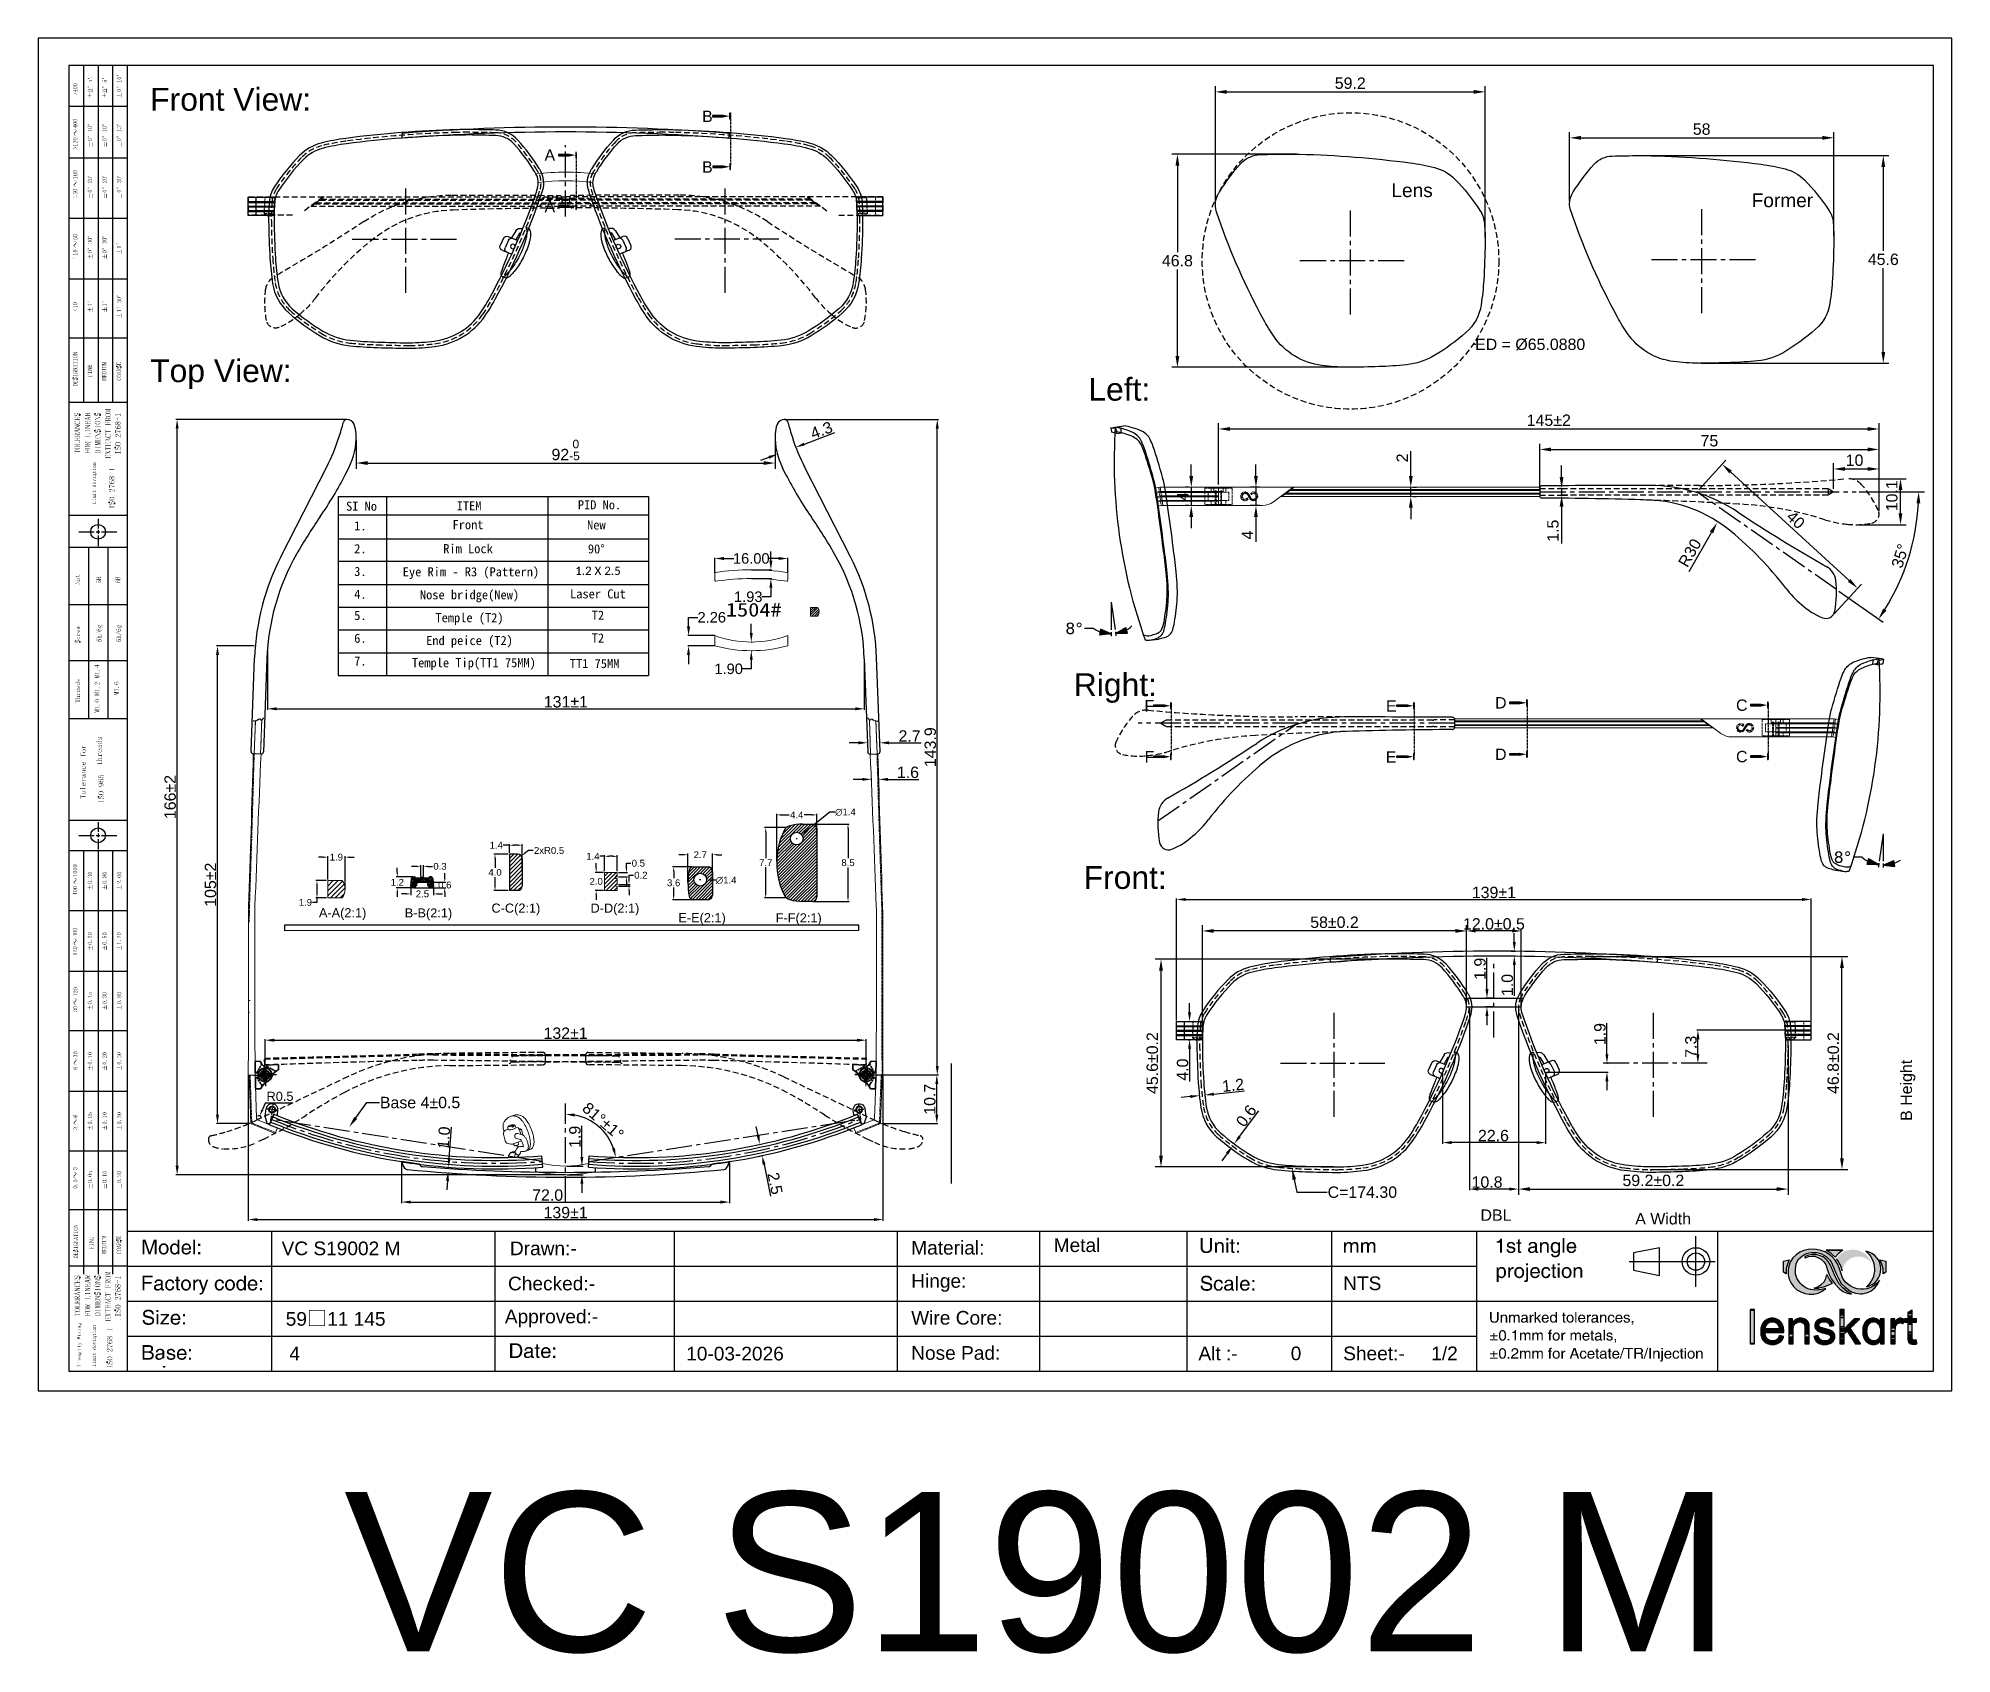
# Model space of a CAD drawing. Header units: millimetres. Extents: x 1233 to 2351, y 1180 to 1535.
# Drawn here: x 1478 to 1898, y 1180.2 to 1534.9 of the extents above; entities that cross this region are included whole.
import ezdxf
from ezdxf import colors
from ezdxf.entities.mleader import LeaderData, LeaderLine
from ezdxf.enums import TextEntityAlignment as Align
from ezdxf.math import Vec2, Vec3

# ---------------------------------------------------------------- set-up
doc = ezdxf.new("R2010")
doc.units = ezdxf.units.MM
for name, pattern in [('ACAD_ISO02W100', [15, 12, -3]), ('CENTER2', [28.575, 19.05, -3.175, 3.175, -3.175]), ('DASHED2', [0.375, 0.25, -0.125]), ('HIDDEN', [9.525, 6.35, -3.175]), ('HIDDEN2', [0.1875, 0.125, -0.0625]), ('PHANTOM2', [1.25, 0.625, -0.125, 0.125, -0.125, 0.125, -0.125])]:
    doc.linetypes.add(name, pattern=pattern)
for name, color, linetype in [('Center Line', 2, 'CENTER2'), ('Dimension', 3, 'Continuous'), ('Hidden Line', 1, 'HIDDEN2'), ('Section Line', 6, 'PHANTOM2'), ('Text', 4, 'Continuous'), ('图层 1', 7, 'Continuous')]:
    doc.layers.add(name, color=color, linetype=linetype)
for name, color, linetype, lineweight in [('odj', 4, 'Continuous', 35), ('Section', 4, 'Continuous', 25), ('填充', 6, 'Continuous', 9), ('标注', 4, 'Continuous', 5), ('绘图层', 7, 'Continuous', 15)]:
    doc.layers.add(name, color=color, linetype=linetype, lineweight=lineweight)
doc.styles.add('QUOTE', font='verdana.ttf')
doc.styles.get("Standard").update_dxf_attribs({"font": 'arial.ttf'})
doc.styles.add('宋体', font='SimSun.ttf')
doc.styles.add('样式 1', font='romant.shx')
doc.dimstyles.new('ISO-25', dxfattribs={"dimtxt": 2.5, "dimasz": 2.5, "dimexe": 1.25, "dimexo": 0.625, "dimtad": 1, "dimtxsty": 'Standard', "dimcen": 2.5, "dimadec": 0, "dimazin": 0, "dimtfac": 1, "dimtmove": 0, "dimatfit": 3, "dimfxl": 1, "dimarcsym": 0})
doc.dimstyles.new('ISO-25$0', dxfattribs={"dimtxt": 2.5, "dimasz": 2.5, "dimexe": 0.5, "dimexo": 1, "dimgap": 1, "dimtad": 0, "dimtih": 1, "dimtoh": 1, "dimdec": 1, "dimzin": 10, "dimdsep": 46, "dimlunit": 6, "dimtxsty": '样式 1', "dimcen": 0, "dimclrd": 256, "dimclre": 256, "dimclrt": 7, "dimazin": 0, "dimtfac": 1, "dimtdec": 1, "dimtofl": 0, "dimtmove": 0, "dimatfit": 0, "dimfxl": 1, "dimtolj": 1, "dimtzin": 10, "dimarcsym": 0})
doc.dimstyles.get("Standard").update_dxf_attribs({"dimtxt": 0.18, "dimasz": 0.18, "dimexe": 0.18, "dimexo": 0.0625, "dimgap": 0.09, "dimtad": 0, "dimtih": 1, "dimtoh": 1, "dimdec": 4, "dimzin": 0, "dimdsep": 46, "dimtxsty": 'Standard', "dimcen": 0.09, "dimadec": 0, "dimazin": 0, "dimtfac": 1, "dimtdec": 4, "dimtofl": 0, "dimtmove": 0, "dimatfit": 3, "dimfxl": 1, "dimtolj": 1, "dimtzin": 0, "dimarcsym": 0})
doc.dimstyles.new('Standard$0', dxfattribs={"dimtxt": 2.3, "dimasz": 2, "dimexe": 1, "dimexo": 1, "dimgap": 1, "dimtad": 0, "dimtih": 1, "dimtoh": 1, "dimdec": 1, "dimzin": 0, "dimdsep": 46, "dimtxsty": 'Standard', "dimcen": 0, "dimclrd": 4, "dimclre": 4, "dimclrt": 4, "dimadec": 1, "dimazin": 0, "dimtfac": 1, "dimtdec": 1, "dimtofl": 0, "dimtmove": 0, "dimatfit": 0, "dimfxl": 1, "dimtolj": 1, "dimtzin": 0, "dimarcsym": 0})
doc.dimstyles.new('STANDARD$2', dxfattribs={"dimtxt": 2.5, "dimasz": 2.5, "dimexe": 1.25, "dimexo": 0.625, "dimtad": 1, "dimdec": 1, "dimdsep": 46, "dimlunit": 6, "dimtxsty": 'Standard', "dimcen": 2.5, "dimadec": 1, "dimazin": 0, "dimtfac": 1, "dimtdec": 1, "dimtmove": 0, "dimatfit": 3, "dimfxl": 1, "dimtolj": 1, "dimtzin": 0, "dimarcsym": 0})
doc.dimstyles.new('STANDARD$4', dxfattribs={"dimtxt": 2, "dimasz": 1.5, "dimexe": 0.5, "dimexo": 0.5, "dimgap": 0.5, "dimtad": 1, "dimtoh": 1, "dimdsep": 46, "dimtxsty": 'Standard', "dimcen": 0, "dimadec": 0, "dimazin": 0, "dimtfac": 1, "dimtofl": 0, "dimtmove": 0, "dimatfit": 3, "dimfxl": 1, "dimtolj": 1, "dimtzin": 0, "dimarcsym": 0})

msp = doc.modelspace()

# ---------------------------------------------------------------- texts
at = {"color": 0, "lineweight": 9, "insert": (1628.8972, 1410.93796), "char_height": 3, "width": 14.4151723, "attachment_point": 1}
msp.add_mtext('{\\fSimSun|b1|i0|c134|p2;\\W1.2;1504#}', dxfattribs=at)
at = {"attachment_point": 5}
for s, insert, char_height, width in [('VC S19002 M', (1544.41285, 1269.16487), 2.9996568, 34.3482701), ('Drawn:-', (1588.8231, 1269.16487), 2.999657, 34.3482701), ('\\pxql;Material:', (1686.74331, 1269.3088), 2.9996568, 34.3482701), ('\\pxql;Metal ', (1718.01991, 1269.86366), 2.9996568, 34.3482701), ('Checked:-', (1590.61979, 1261.44727), 2.999657, 34.3482701), ('\\pxql;Hinge:', (1686.74331, 1261.59119), 2.9996568, 34.3482701), ('\\pxql;NTS', (1781.56017, 1261.49157), 2.999657, 34.3482701), ('Approved:-', (1590.61979, 1253.7748), 2.999657, 34.3482701), ('\\pxql;59{\\fSimSun|b0|i0|c134|p2;\\H1.08333x;□}11 145', (1549.45125, 1253.7748), 2.9996568, 34.3482701), ('\\pxql; Wire Core:', (1685.57598, 1253.91873), 2.9996568, 34.3482701), ('4', (1534.25478, 1246.10233), 2.99966, 34.3482701), ('10-03-2026', (1630.88782, 1246.0572), 2.999657, 34.3482701), ('\\pxql;Nose Pad:', (1686.74331, 1246.20112), 2.9996568, 34.3482701), ('\\pxql;Alt :-          0', (1749.78712, 1246.1015), 2.9996568, 34.3482701), ('\\pxql;Sheet:-     1/2', (1781.56017, 1246.1015), 2.9996568, 34.3482701), ('VC S19002 M', (1697.25762, 1197.91338), 35, 374.0909995)]:
    msp.add_mtext(s, dxfattribs=dict(at, insert=insert, char_height=char_height, width=width))
at = {"layer": 'odj'}
for s, p in [('A', (1590.24975, 1509.2641, 0)), ('A', (1590.24975, 1497.95979, 0)), ('D', (1798.98517, 1388.98978, 0)), ('C', (1851.8794, 1388.47203, 0)), ('D', (1798.98517, 1377.68546, 0)), ('C', (1851.8794, 1377.18166, 0))]:
    msp.add_text(s, height=2.5, dxfattribs=at).set_placement(p, align=Align.MIDDLE_CENTER)
at = {"layer": 'odj', "char_height": 2.5, "attachment_point": 5}
for s, insert in [('B', (1624.83811, 1517.78387)), ('B', (1624.82914, 1506.65866)), ('F', (1721.84167, 1388.33033)), ('E', (1774.95811, 1388.2981)), ('F', (1721.86917, 1377.12626)), ('E', (1774.91167, 1377.10396))]:
    msp.add_mtext_dynamic_manual_height_columns(s, width=17.5973544, gutter_width=12.5, heights=[0], dxfattribs=dict(at, insert=insert))
at = {"layer": 'odj', "insert": (1888.3616, 1303.89341), "char_height": 2.5, "width": 14.2958745, "attachment_point": 5, "rotation": 90}
msp.add_mtext('B Height', dxfattribs=at)
at = {"layer": 'odj', "char_height": 2.5, "attachment_point": 5}
for s, insert, width in [('\\pxql;DBL', (1798.11214, 1276.48663), 7.1768817), ('\\pxql;A Width', (1834.66602, 1275.67308), 12.3324759)]:
    msp.add_mtext(s, dxfattribs=dict(at, insert=insert, width=width))
at = {"layer": 'Text', "linetype": 'ByBlock', "lineweight": 9, "attachment_point": 5, "style": '宋体'}
for s, insert, char_height, width in [('\\pxql;{\\fArial|b0|i0|c0|p34;Front View:}', (1528.30948, 1521.47166), 5, 51.5648721), ('\\pxql;{\\fArial|b0|i0|c0|p34;Top View:}', (1528.30948, 1461.15248), 5, 51.5648721), ('\\pxql;{\\fArial|b0|i0|c0|p34;Left:}', (1734.23536, 1457.80556), 5, 51.5648721), ('\\pxql;{\\fArial|b0|i0|c0|p34;Right:}', (1731.052, 1392.21517), 5, 51.5648721), ('\\pxql;{\\fArial|b0|i0|c0|p34;Front:}', (1733.20534, 1350.59073), 5, 51.5648721), ('{\\f@Arial Unicode MS|b0|i0|c0|p34;A-A(2:1)}', (1544.7647, 1342.59501), 2, 19.8141978), ('{\\f@Arial Unicode MS|b0|i0|c0|p34;C-C(2:1)}', (1582.79581, 1343.6056), 2, 19.8141978), ('{\\f@Arial Unicode MS|b0|i0|c0|p34;D-D(2:1)}', (1604.53447, 1343.60339), 2, 19.8141978), ('{\\f@Arial Unicode MS|b0|i0|c0|p34;B-B(2:1)}', (1563.60889, 1342.54735), 2, 19.8141978), ('{\\f@Arial Unicode MS|b0|i0|c0|p34;E-E(2:1)}', (1623.66899, 1341.50953), 2, 19.8141978), ('{\\f@Arial Unicode MS|b0|i0|c0|p34;F-F(2:1)}', (1644.87979, 1341.46517), 2, 19.8141978)]:
    msp.add_mtext(s, dxfattribs=dict(at, insert=insert, char_height=char_height, width=width))
at = {"layer": 'Text', "linetype": 'ByBlock', "lineweight": 9, "width": 34.3482701, "attachment_point": 5}
for s, insert, char_height in [('\\pxql;Lens', (1792.14189, 1501.51768), 2.999657), ('\\pxql;Former', (1871.21616, 1499.32206), 2.9996568)]:
    msp.add_mtext(s, dxfattribs=dict(at, insert=insert, char_height=char_height))
at = {"layer": '绘图层', "color": 7, "linetype": 'ByBlock', "lineweight": 9, "char_height": 2, "attachment_point": 5, "style": '宋体'}
for s, insert, width in [('{\\fNSimSun|b1|i0|c0|p49;SI No}', (1548.90807, 1432.1506), 17.2791446), ('{\\fNSimSun|b1|i0|c0|p49;ITEM}', (1572.52017, 1432.25078), 17.2791446), ('{\\fNSimSun|b1|i0|c0|p49;PID No.}', (1601.15401, 1432.45534), 17.2791446), ('{\\fNSimSun|b0|i0|c0|p49;1.}', (1548.6618, 1427.82712), 17.2791446), ('{\\fNSimSun|b0|i0|c0|p49;Front }', (1572.29579, 1428.08774), 29.1416139), ('{\\fNSimSun|b0|i0|c0|p49;New}', (1600.46208, 1428.04224), 38.568739), ('{\\fNSimSun|b0|i0|c0|p49;2.}', (1548.6618, 1422.82712), 17.2791446), ('{\\fNSimSun|b0|i0|c0|p49;Rim Lock }', (1572.29579, 1422.82712), 29.1416139), ('{\\fNSimSun|b0|i0|c0|p49;90%%D}', (1600.46208, 1422.78161), 38.568739), ('{\\fNSimSun|b0|i0|c0|p49;3.}', (1548.6618, 1417.82712), 17.2791446), ('{\\fNSimSun|b0|i0|c0|p49;Eye Rim - R3 (Pattern)}', (1572.92902, 1417.46761), 36.8108607), ('{\\fCalibri|b0|i0|c0|p34;\\H0.91667x;\\C256;1.2 X 2.5}', (1600.80817, 1417.97487), 30.9738515), ('{\\fNSimSun|b0|i0|c0|p49;4.}', (1548.6618, 1412.82712), 17.2791446), ('{\\fNSimSun|b0|i0|c0|p49;Nose bridge(New) }', (1572.61447, 1412.39193), 34.7984181), ('{\\fNSimSun|b0|i0|c0|p49;Laser Cut}', (1600.80817, 1412.89919), 30.9738515), ('{\\fNSimSun|b0|i0|c0|p49;5.}', (1548.6618, 1408.15869), 17.2791446), ('{\\fNSimSun|b0|i0|c0|p49;Temple (T2)}', (1572.61447, 1407.39193), 27.7474168), ('{\\fNSimSun|b0|i0|c0|p49;T2}', (1600.80817, 1408.23076), 30.9738515), ('{\\fNSimSun|b0|i0|c0|p49;6.}', (1548.6618, 1403.15869), 17.2791446), ('{\\fNSimSun|b0|i0|c0|p49;End peice (T2)}', (1572.61447, 1402.39193), 30.0489396), ('{\\fNSimSun|b0|i0|c0|p49;T2}', (1600.80817, 1403.23076), 30.9738515), ('{\\fNSimSun|b0|i0|c0|p49;7.}', (1548.6618, 1398.15869), 17.2791446), ('{\\fNSimSun|b0|i0|c0|p49; Temple Tip(TT1 75MM)}', (1572.90216, 1397.50855), 30.0489396)]:
    msp.add_mtext(s, dxfattribs=dict(at, insert=insert, width=width))
at = {"layer": '绘图层', "color": 7, "linetype": 'ByBlock', "lineweight": 9, "insert": (1600.07047, 1397.59543), "char_height": 2, "attachment_point": 5, "style": '宋体'}
msp.add_mtext_dynamic_manual_height_columns('TT1 75MM', width=18.9887795, gutter_width=12.5, heights=[1.42604], dxfattribs=at)

# ---------------------------------------------------------------- blocks, each defined once
blk = doc.blocks.new('fr')
for points in [[(1488.16, -437.24), (1488.16, -444.82), (1489.15, -444.82), (1489.15, -437.24)], [(1498.94, -439.18), (1498.94, -439.23), (1498.72, -439.23), (1498.67, -439.27), (1498.58, -439.27), (1498.54, -439.32), (1498.45, -439.32), (1498.4, -439.36), (1498.31, -439.41), (1498.27, -439.41), (1498.22, -439.45), (1498.18, -439.45), (1498.09, -439.54), (1498.04, -439.54), (1497.95, -439.59), (1497.95, -439.63), (1497.9, -439.63), (1497.86, -439.68), (1497.86, -439.72), (1497.81, -439.72), (1497.81, -439.77), (1497.77, -439.77), (1497.77, -439.81), (1497.72, -439.86), (1497.68, -439.86), (1497.68, -439.9), (1497.63, -439.9), (1497.63, -439.95), (1497.59, -439.95), (1497.59, -439.99), (1497.54, -440.04), (1497.54, -440.08), (1497.5, -440.08), (1497.5, -439.32), (1496.69, -439.32), (1496.69, -444.82), (1497.59, -444.82), (1497.59, -441.8), (1497.63, -441.8), (1497.63, -441.26), (1497.68, -441.21), (1497.68, -441.03), (1497.72, -441.03), (1497.72, -440.85), (1497.81, -440.67), (1497.86, -440.62), (1497.86, -440.58), (1497.95, -440.49), (1497.95, -440.44), (1497.99, -440.44), (1498.04, -440.4), (1498.04, -440.35), (1498.09, -440.35), (1498.22, -440.22), (1498.27, -440.22), (1498.31, -440.17), (1498.4, -440.17), (1498.49, -440.08), (1498.58, -440.08), (1498.63, -440.04), (1498.76, -440.04), (1498.81, -439.99), (1499.35, -439.99), (1499.39, -440.04), (1499.53, -440.04), (1499.53, -440.08), (1499.62, -440.08), (1499.66, -440.13), (1499.71, -440.13), (1499.71, -440.17), (1499.8, -440.17), (1499.8, -440.22), (1499.85, -440.22), (1499.89, -440.26), (1499.89, -440.31), (1499.94, -440.31), (1499.98, -440.35), (1499.98, -440.4), (1500.07, -440.49), (1500.07, -440.53), (1500.12, -440.58), (1500.12, -440.67), (1500.21, -440.85), (1500.21, -444.82), (1501.15, -444.82), (1501.15, -440.76), (1501.11, -440.67), (1501.11, -440.49), (1501.06, -440.44), (1501.06, -440.31), (1501.02, -440.26), (1501.02, -440.17), (1500.97, -440.17), (1500.97, -440.04), (1500.93, -440.04), (1500.93, -439.99), (1500.88, -439.95), (1500.88, -439.9), (1500.84, -439.9), (1500.84, -439.86), (1500.79, -439.81), (1500.79, -439.77), (1500.75, -439.77), (1500.75, -439.72), (1500.7, -439.72), (1500.7, -439.68), (1500.66, -439.63), (1500.61, -439.63), (1500.61, -439.59), (1500.52, -439.54), (1500.48, -439.54), (1500.39, -439.45), (1500.34, -439.45), (1500.3, -439.41), (1500.25, -439.41), (1500.16, -439.36), (1500.12, -439.36), (1500.12, -439.32), (1500.03, -439.32), (1499.98, -439.27), (1499.85, -439.27), (1499.85, -439.23), (1499.57, -439.23), (1499.53, -439.18)], [(1504.04, -439.18), (1504, -439.23), (1503.77, -439.23), (1503.59, -439.32), (1503.46, -439.32), (1503.41, -439.36), (1503.37, -439.36), (1503.09, -439.5), (1503.05, -439.54), (1503, -439.54), (1502.82, -439.72), (1502.78, -439.72), (1502.78, -439.77), (1502.64, -439.9), (1502.64, -439.95), (1502.6, -439.95), (1502.6, -440.04), (1502.55, -440.04), (1502.55, -440.13), (1502.51, -440.13), (1502.51, -440.22), (1502.46, -440.22), (1502.46, -440.35), (1502.42, -440.35), (1502.42, -440.53), (1502.37, -440.53), (1502.37, -441.08), (1502.42, -441.12), (1502.42, -441.26), (1502.46, -441.26), (1502.46, -441.35), (1502.51, -441.35), (1502.51, -441.44), (1502.55, -441.44), (1502.55, -441.48), (1502.6, -441.53), (1502.6, -441.57), (1502.64, -441.57), (1502.64, -441.62), (1502.69, -441.62), (1502.69, -441.66), (1502.73, -441.66), (1502.73, -441.71), (1502.78, -441.71), (1502.78, -441.75), (1502.82, -441.75), (1502.82, -441.8), (1502.87, -441.8), (1502.87, -441.84), (1502.91, -441.84), (1502.91, -441.89), (1502.96, -441.89), (1503, -441.93), (1503.05, -441.93), (1503.05, -441.98), (1503.14, -441.98), (1503.14, -442.02), (1503.23, -442.02), (1503.32, -442.11), (1503.41, -442.11), (1503.41, -442.16), (1503.5, -442.16), (1503.55, -442.2), (1503.64, -442.2), (1503.68, -442.25), (1503.82, -442.25), (1503.86, -442.29), (1503.95, -442.29), (1504, -442.34), (1504.18, -442.34), (1504.18, -442.38), (1504.36, -442.38), (1504.36, -442.43), (1504.45, -442.43), (1504.54, -442.48), (1504.63, -442.48), (1504.67, -442.52), (1504.76, -442.52), (1504.85, -442.57), (1504.95, -442.57), (1505.04, -442.61), (1505.26, -442.66), (1505.31, -442.7), (1505.4, -442.7), (1505.4, -442.75), (1505.49, -442.75), (1505.53, -442.79), (1505.58, -442.79), (1505.58, -442.84), (1505.62, -442.84), (1505.71, -442.93), (1505.71, -442.97), (1505.76, -443.02), (1505.76, -443.06), (1505.8, -443.06), (1505.8, -443.29), (1505.85, -443.29), (1505.8, -443.33), (1505.8, -443.51), (1505.76, -443.51), (1505.76, -443.6), (1505.71, -443.65), (1505.71, -443.69), (1505.67, -443.69), (1505.67, -443.78), (1505.62, -443.78), (1505.58, -443.83), (1505.58, -443.87), (1505.53, -443.87), (1505.53, -443.92), (1505.49, -443.92), (1505.44, -443.96), (1505.4, -443.96), (1505.35, -444.01), (1505.31, -444.01), (1505.31, -444.05), (1505.22, -444.05), (1505.17, -444.1), (1504.99, -444.1), (1504.95, -444.15), (1504.13, -444.15), (1504.09, -444.1), (1503.95, -444.1), (1503.95, -444.05), (1503.82, -444.05), (1503.82, -444.01), (1503.77, -444.01), (1503.73, -443.96), (1503.68, -443.96), (1503.64, -443.92), (1503.59, -443.92), (1503.59, -443.87), (1503.55, -443.87), (1503.5, -443.83), (1503.5, -443.78), (1503.46, -443.78), (1503.46, -443.74), (1503.41, -443.74), (1503.41, -443.69), (1503.37, -443.69), (1503.37, -443.65), (1503.32, -443.6), (1503.32, -443.56), (1503.28, -443.51), (1503.28, -443.42), (1503.23, -443.42), (1503.23, -443.33), (1503.19, -443.33), (1503.19, -443.2), (1503.14, -443.15), (1503.14, -443.02), (1502.96, -443.02), (1502.91, -443.06), (1502.73, -443.06), (1502.69, -443.11), (1502.46, -443.11), (1502.37, -443.15), (1502.19, -443.15), (1502.19, -443.2), (1502.24, -443.2), (1502.24, -443.38), (1502.28, -443.38), (1502.28, -443.51), (1502.33, -443.56), (1502.33, -443.65), (1502.37, -443.69), (1502.37, -443.78), (1502.42, -443.78), (1502.42, -443.87), (1502.46, -443.87), (1502.46, -443.92), (1502.51, -443.96), (1502.51, -444.05), (1502.55, -444.05), (1502.55, -444.1), (1502.6, -444.1), (1502.6, -444.15), (1502.64, -444.15), (1502.64, -444.24), (1502.69, -444.24), (1502.78, -444.33), (1502.78, -444.37), (1502.82, -444.37), (1502.87, -444.42), (1502.87, -444.46), (1502.91, -444.46), (1502.91, -444.51), (1502.96, -444.51), (1503, -444.55), (1503.05, -444.55), (1503.09, -444.6), (1503.19, -444.64), (1503.23, -444.69), (1503.28, -444.69), (1503.41, -444.73), (1503.46, -444.78), (1504, -444.91), (1504.22, -444.91), (1504.4, -444.96), (1504.63, -444.96), (1504.81, -444.91), (1505.04, -444.91), (1505.4, -444.82), (1505.44, -444.82), (1505.58, -444.78), (1505.62, -444.73), (1505.76, -444.69), (1505.8, -444.69), (1505.89, -444.64), (1505.94, -444.6), (1506.03, -444.55), (1506.07, -444.51), (1506.12, -444.51), (1506.12, -444.46), (1506.16, -444.46), (1506.21, -444.42), (1506.21, -444.37), (1506.25, -444.37), (1506.39, -444.24), (1506.39, -444.19), (1506.43, -444.19), (1506.43, -444.15), (1506.48, -444.15), (1506.48, -444.1), (1506.52, -444.1), (1506.52, -444.01), (1506.57, -444.01), (1506.57, -443.96), (1506.62, -443.92), (1506.62, -443.87), (1506.66, -443.87), (1506.66, -443.74), (1506.71, -443.74), (1506.71, -443.6), (1506.75, -443.6), (1506.75, -443.33), (1506.8, -443.29), (1506.8, -443.06), (1506.75, -443.06), (1506.75, -442.79), (1506.71, -442.79), (1506.71, -442.66), (1506.66, -442.61), (1506.66, -442.57), (1506.62, -442.52), (1506.62, -442.48), (1506.57, -442.43), (1506.57, -442.38), (1506.52, -442.38), (1506.52, -442.34), (1506.48, -442.34), (1506.48, -442.25), (1506.43, -442.25), (1506.39, -442.2), (1506.34, -442.2), (1506.34, -442.16), (1506.3, -442.16), (1506.3, -442.11), (1506.25, -442.11), (1506.21, -442.02), (1506.12, -442.02), (1506.12, -441.98), (1506.07, -441.98), (1506.03, -441.93), (1505.98, -441.93), (1505.94, -441.89), (1505.89, -441.89), (1505.85, -441.84), (1505.76, -441.84), (1505.71, -441.8), (1505.62, -441.8), (1505.58, -441.75), (1505.49, -441.75), (1505.44, -441.71), (1505.31, -441.71), (1505.31, -441.66), (1505.17, -441.66), (1505.13, -441.62), (1504.99, -441.62), (1504.95, -441.57), (1504.85, -441.57), (1504.85, -441.53), (1504.72, -441.53), (1504.67, -441.48), (1504.49, -441.48), (1504.49, -441.44), (1504.36, -441.44), (1504.31, -441.39), (1504.22, -441.39), (1504.22, -441.35), (1504.04, -441.35), (1504.04, -441.3), (1503.86, -441.3), (1503.77, -441.26), (1503.73, -441.26), (1503.73, -441.21), (1503.64, -441.21), (1503.55, -441.12), (1503.5, -441.12), (1503.46, -441.08), (1503.46, -441.03), (1503.41, -441.03), (1503.37, -440.94), (1503.32, -440.9), (1503.32, -440.81), (1503.28, -440.81), (1503.28, -440.49), (1503.32, -440.44), (1503.32, -440.4), (1503.37, -440.35), (1503.37, -440.31), (1503.41, -440.31), (1503.46, -440.26), (1503.46, -440.22), (1503.5, -440.22), (1503.59, -440.13), (1503.64, -440.13), (1503.64, -440.08), (1503.73, -440.08), (1503.73, -440.04), (1503.86, -440.04), (1503.91, -439.99), (1504.13, -439.99), (1504.18, -439.95), (1504.72, -439.95), (1504.76, -439.99), (1504.95, -439.99), (1504.99, -440.04), (1505.08, -440.04), (1505.08, -440.08), (1505.17, -440.08), (1505.17, -440.13), (1505.22, -440.13), (1505.26, -440.17), (1505.31, -440.17), (1505.31, -440.22), (1505.35, -440.22), (1505.44, -440.31), (1505.44, -440.35), (1505.49, -440.35), (1505.49, -440.4), (1505.53, -440.44), (1505.53, -440.49), (1505.58, -440.53), (1505.58, -440.58), (1505.62, -440.62), (1505.62, -440.81), (1505.67, -440.81), (1505.67, -440.85), (1505.85, -440.85), (1505.85, -440.81), (1506.16, -440.81), (1506.21, -440.76), (1506.52, -440.76), (1506.52, -440.72), (1506.57, -440.72), (1506.57, -440.62), (1506.52, -440.62), (1506.52, -440.44), (1506.48, -440.4), (1506.48, -440.26), (1506.43, -440.26), (1506.43, -440.17), (1506.39, -440.13), (1506.39, -440.04), (1506.34, -440.04), (1506.34, -439.99), (1506.3, -439.99), (1506.3, -439.9), (1506.25, -439.9), (1506.25, -439.86), (1506.07, -439.68), (1505.98, -439.63), (1505.89, -439.54), (1505.8, -439.5), (1505.76, -439.45), (1505.71, -439.45), (1505.53, -439.36), (1505.44, -439.36), (1505.4, -439.32), (1505.31, -439.32), (1505.17, -439.27), (1505.08, -439.23), (1504.81, -439.23), (1504.76, -439.18)], [(1520.97, -439.18), (1520.92, -439.23), (1520.79, -439.23), (1520.74, -439.27), (1520.65, -439.27), (1520.65, -439.32), (1520.61, -439.32), (1520.56, -439.36), (1520.52, -439.36), (1520.52, -439.41), (1520.47, -439.41), (1520.24, -439.63), (1520.24, -439.68), (1520.2, -439.68), (1520.2, -439.72), (1520.11, -439.81), (1520.11, -439.86), (1520.06, -439.86), (1520.06, -439.9), (1520.02, -439.95), (1520.02, -439.99), (1519.97, -440.04), (1519.97, -440.08), (1519.93, -440.13), (1519.93, -439.32), (1519.07, -439.32), (1519.07, -444.82), (1520.02, -444.82), (1520.02, -441.57), (1520.06, -441.48), (1520.06, -441.17), (1520.2, -440.76), (1520.29, -440.62), (1520.34, -440.53), (1520.34, -440.49), (1520.43, -440.44), (1520.47, -440.4), (1520.52, -440.35), (1520.52, -440.31), (1520.56, -440.31), (1520.61, -440.26), (1520.65, -440.26), (1520.65, -440.22), (1520.74, -440.22), (1520.79, -440.17), (1521.01, -440.17), (1521.06, -440.13), (1521.19, -440.13), (1521.19, -440.17), (1521.42, -440.17), (1521.46, -440.22), (1521.51, -440.22), (1521.51, -440.26), (1521.6, -440.26), (1521.64, -440.31), (1521.69, -440.31), (1521.73, -440.35), (1521.78, -440.31), (1521.78, -440.22), (1521.82, -440.22), (1521.82, -440.13), (1521.87, -440.08), (1521.87, -439.99), (1521.91, -439.95), (1521.91, -439.86), (1521.96, -439.86), (1521.96, -439.77), (1522.01, -439.72), (1522.01, -439.63), (1522.05, -439.59), (1522.05, -439.45), (1521.96, -439.45), (1521.96, -439.41), (1521.91, -439.41), (1521.87, -439.36), (1521.82, -439.36), (1521.78, -439.32), (1521.69, -439.32), (1521.69, -439.27), (1521.6, -439.27), (1521.51, -439.23), (1521.33, -439.23), (1521.33, -439.18)], [(1523.72, -437.38), (1523.68, -437.42), (1523.63, -437.42), (1523.63, -437.47), (1523.58, -437.47), (1523.49, -437.51), (1523.45, -437.56), (1523.36, -437.6), (1523.31, -437.6), (1523.22, -437.69), (1523.18, -437.69), (1523.04, -437.83), (1522.95, -437.83), (1522.91, -437.87), (1522.86, -437.87), (1522.86, -437.92), (1522.82, -437.92), (1522.82, -439.32), (1522.1, -439.32), (1522.1, -440.04), (1522.82, -440.04), (1522.82, -444.01), (1522.86, -444.01), (1522.86, -444.19), (1522.91, -444.24), (1522.91, -444.33), (1522.95, -444.37), (1522.95, -444.42), (1523.04, -444.51), (1523.04, -444.55), (1523.09, -444.55), (1523.22, -444.69), (1523.4, -444.78), (1523.49, -444.78), (1523.54, -444.82), (1523.63, -444.82), (1523.68, -444.87), (1524.53, -444.87), (1524.58, -444.82), (1524.71, -444.82), (1524.76, -444.78), (1524.8, -444.78), (1524.76, -444.73), (1524.76, -444.51), (1524.71, -444.46), (1524.71, -444.24), (1524.67, -444.19), (1524.67, -443.96), (1524.58, -443.96), (1524.53, -444.01), (1524.08, -444.01), (1524.08, -443.96), (1523.95, -443.96), (1523.9, -443.92), (1523.9, -443.87), (1523.86, -443.87), (1523.86, -443.83), (1523.81, -443.83), (1523.81, -443.78), (1523.77, -443.78), (1523.77, -443.69), (1523.72, -443.69), (1523.72, -440.04), (1524.67, -440.04), (1524.67, -439.32), (1523.72, -439.32)]]:
    blk.add_hatch(color=256).paths.add_polyline_path(points)
h = blk.add_hatch(color=256)
h.paths.add_polyline_path([(1495.51, -441.57), (1495.51, -441.26), (1495.47, -441.26), (1495.47, -441.12), (1495.42, -441.03), (1495.42, -440.94), (1495.38, -440.9), (1495.38, -440.81), (1495.33, -440.76), (1495.33, -440.67), (1495.29, -440.62), (1495.24, -440.53), (1495.24, -440.44), (1495.2, -440.4), (1495.2, -440.35), (1495.15, -440.35), (1495.11, -440.26), (1495.11, -440.22), (1495.02, -440.13), (1495.02, -440.08), (1494.97, -440.08), (1494.97, -440.04), (1494.93, -440.04), (1494.93, -439.99), (1494.88, -439.99), (1494.88, -439.95), (1494.61, -439.68), (1494.56, -439.68), (1494.47, -439.59), (1494.43, -439.59), (1494.34, -439.5), (1494.29, -439.5), (1494.2, -439.45), (1494.16, -439.41), (1494.07, -439.36), (1493.98, -439.36), (1493.93, -439.32), (1493.84, -439.27), (1493.8, -439.27), (1493.66, -439.23), (1493.44, -439.23), (1493.3, -439.18), (1492.71, -439.18), (1492.62, -439.23), (1492.44, -439.23), (1492.31, -439.27), (1492.26, -439.27), (1492.13, -439.32), (1492.13, -439.36), (1491.99, -439.36), (1491.95, -439.41), (1491.86, -439.45), (1491.81, -439.5), (1491.72, -439.5), (1491.63, -439.59), (1491.5, -439.68), (1491.41, -439.77), (1491.36, -439.77), (1491.36, -439.81), (1491.32, -439.81), (1491.32, -439.86), (1491.27, -439.86), (1491.23, -439.9), (1491.23, -439.95), (1491.18, -439.95), (1491.18, -439.99), (1491.13, -439.99), (1491.13, -440.04), (1491.09, -440.04), (1491.09, -440.08), (1491.04, -440.13), (1491.04, -440.17), (1491, -440.17), (1491, -440.26), (1490.95, -440.26), (1490.91, -440.35), (1490.91, -440.4), (1490.86, -440.4), (1490.86, -440.44), (1490.82, -440.49), (1490.82, -440.53), (1490.77, -440.62), (1490.73, -440.67), (1490.73, -440.76), (1490.68, -440.76), (1490.68, -440.85), (1490.64, -440.9), (1490.64, -441.03), (1490.59, -441.03), (1490.59, -441.21), (1490.55, -441.26), (1490.55, -441.53), (1490.5, -441.57), (1490.5, -442.66), (1490.55, -442.79), (1490.55, -442.88), (1490.59, -442.97), (1490.59, -443.11), (1490.64, -443.15), (1490.64, -443.29), (1490.68, -443.29), (1490.68, -443.38), (1490.73, -443.42), (1490.77, -443.51), (1490.77, -443.6), (1490.82, -443.6), (1490.82, -443.69), (1490.86, -443.69), (1490.86, -443.78), (1490.91, -443.78), (1490.91, -443.83), (1491, -443.92), (1491, -443.96), (1491.04, -443.96), (1491.04, -444.01), (1491.09, -444.05), (1491.13, -444.05), (1491.13, -444.15), (1491.18, -444.15), (1491.18, -444.19), (1491.23, -444.19), (1491.23, -444.24), (1491.27, -444.24), (1491.32, -444.33), (1491.36, -444.37), (1491.45, -444.42), (1491.5, -444.46), (1491.59, -444.51), (1491.63, -444.55), (1491.72, -444.6), (1491.77, -444.6), (1491.86, -444.64), (1491.9, -444.69), (1491.99, -444.73), (1492.04, -444.73), (1492.31, -444.82), (1492.35, -444.82), (1492.62, -444.91), (1492.94, -444.91), (1492.99, -444.96), (1493.26, -444.96), (1493.3, -444.91), (1493.62, -444.91), (1493.71, -444.87), (1493.75, -444.87), (1494.02, -444.78), (1494.07, -444.78), (1494.16, -444.73), (1494.2, -444.73), (1494.29, -444.69), (1494.34, -444.64), (1494.43, -444.6), (1494.47, -444.6), (1494.56, -444.55), (1494.61, -444.51), (1494.7, -444.46), (1494.75, -444.42), (1494.84, -444.37), (1494.88, -444.33), (1494.93, -444.24), (1494.97, -444.24), (1494.97, -444.19), (1495.02, -444.19), (1495.02, -444.15), (1495.06, -444.15), (1495.06, -444.1), (1495.15, -444.01), (1495.15, -443.96), (1495.2, -443.96), (1495.2, -443.92), (1495.24, -443.87), (1495.24, -443.83), (1495.29, -443.83), (1495.29, -443.74), (1495.33, -443.69), (1495.42, -443.51), (1495.42, -443.42), (1495.47, -443.42), (1495.47, -443.29), (1495.51, -443.29), (1495.51, -443.15), (1495.38, -443.15), (1495.29, -443.11), (1495.06, -443.11), (1494.97, -443.06), (1494.66, -443.06), (1494.61, -443.02), (1494.56, -443.02), (1494.56, -443.11), (1494.52, -443.11), (1494.52, -443.2), (1494.47, -443.2), (1494.47, -443.29), (1494.43, -443.33), (1494.43, -443.38), (1494.38, -443.42), (1494.29, -443.6), (1494.25, -443.6), (1494.2, -443.69), (1494.16, -443.74), (1494.16, -443.78), (1494.11, -443.78), (1494.11, -443.83), (1494.07, -443.83), (1493.98, -443.92), (1493.93, -443.92), (1493.89, -443.96), (1493.84, -443.96), (1493.84, -444.01), (1493.8, -444.01), (1493.75, -444.05), (1493.66, -444.05), (1493.62, -444.1), (1493.53, -444.1), (1493.48, -444.15), (1492.71, -444.15), (1492.71, -444.1), (1492.58, -444.1), (1492.58, -444.05), (1492.44, -444.05), (1492.44, -444.01), (1492.35, -444.01), (1492.35, -443.96), (1492.31, -443.96), (1492.26, -443.92), (1492.22, -443.92), (1492.13, -443.83), (1492.08, -443.83), (1492.08, -443.78), (1492.04, -443.78), (1492.04, -443.74), (1491.99, -443.69), (1491.95, -443.69), (1491.86, -443.51), (1491.81, -443.51), (1491.77, -443.42), (1491.72, -443.38), (1491.72, -443.29), (1491.68, -443.29), (1491.68, -443.2), (1491.63, -443.2), (1491.63, -443.11), (1491.59, -443.11), (1491.59, -442.97), (1491.54, -442.88), (1491.54, -442.84), (1491.5, -442.79), (1491.5, -442.48), (1491.45, -442.48), (1491.45, -442.29), (1495.56, -442.29), (1495.56, -441.57)])
h.paths.add_polyline_path([(1494.56, -441.26), (1494.56, -441.53), (1491.5, -441.53), (1491.5, -441.35), (1491.54, -441.35), (1491.54, -441.12), (1491.59, -441.12), (1491.59, -441.03), (1491.63, -440.99), (1491.63, -440.9), (1491.68, -440.85), (1491.68, -440.81), (1491.72, -440.76), (1491.72, -440.72), (1491.77, -440.67), (1491.77, -440.62), (1491.81, -440.62), (1491.86, -440.53), (1491.9, -440.49), (1491.9, -440.44), (1491.99, -440.4), (1491.99, -440.35), (1492.04, -440.35), (1492.08, -440.26), (1492.13, -440.26), (1492.22, -440.17), (1492.26, -440.17), (1492.31, -440.13), (1492.35, -440.13), (1492.35, -440.08), (1492.44, -440.08), (1492.44, -440.04), (1492.53, -440.04), (1492.58, -439.99), (1492.71, -439.99), (1492.8, -439.95), (1493.35, -439.95), (1493.39, -439.99), (1493.53, -439.99), (1493.57, -440.04), (1493.66, -440.04), (1493.71, -440.08), (1493.75, -440.08), (1493.8, -440.13), (1493.84, -440.13), (1493.89, -440.17), (1493.98, -440.22), (1493.98, -440.26), (1494.02, -440.26), (1494.07, -440.35), (1494.11, -440.35), (1494.11, -440.4), (1494.16, -440.4), (1494.2, -440.44), (1494.2, -440.49), (1494.25, -440.53), (1494.29, -440.62), (1494.34, -440.62), (1494.34, -440.67), (1494.38, -440.72), (1494.38, -440.76), (1494.43, -440.81), (1494.43, -440.9), (1494.47, -440.94), (1494.47, -441.03), (1494.52, -441.12), (1494.52, -441.26)], flags=0)
h = blk.add_hatch(color=256)
h.paths.add_polyline_path([(1510.54, -441.98), (1510.54, -441.93), (1510.5, -441.93), (1510.5, -441.84), (1510.45, -441.84), (1510.41, -441.75), (1510.36, -441.71), (1510.36, -441.66), (1510.32, -441.66), (1510.32, -441.57), (1510.27, -441.57), (1510.27, -441.53), (1510.23, -441.48), (1510.23, -441.44), (1510.18, -441.44), (1510.18, -441.39), (1510.14, -441.35), (1510.14, -441.3), (1510.18, -441.3), (1510.63, -440.85), (1510.68, -440.85), (1510.68, -440.81), (1510.72, -440.81), (1510.72, -440.76), (1510.77, -440.76), (1510.81, -440.72), (1510.86, -440.62), (1510.9, -440.58), (1510.99, -440.53), (1510.99, -440.49), (1511.08, -440.44), (1511.08, -440.4), (1511.13, -440.35), (1511.17, -440.35), (1511.17, -440.31), (1511.22, -440.26), (1511.26, -440.26), (1511.26, -440.22), (1511.31, -440.22), (1511.35, -440.17), (1511.35, -440.13), (1511.4, -440.13), (1511.4, -440.08), (1511.44, -440.08), (1511.49, -440.04), (1511.49, -439.99), (1511.53, -439.99), (1511.53, -439.95), (1511.58, -439.95), (1511.58, -439.9), (1511.62, -439.9), (1511.94, -439.59), (1511.99, -439.54), (1512.03, -439.54), (1512.03, -439.5), (1512.08, -439.5), (1512.08, -439.45), (1512.12, -439.41), (1512.17, -439.41), (1512.17, -439.36), (1512.21, -439.36), (1512.21, -439.32), (1510.99, -439.32), (1510.99, -439.36), (1510.95, -439.41), (1510.9, -439.41), (1510.9, -439.45), (1510.86, -439.45), (1510.86, -439.5), (1510.81, -439.5), (1510.81, -439.54), (1510.72, -439.63), (1510.68, -439.63), (1510.68, -439.68), (1510.63, -439.68), (1510.63, -439.72), (1510.45, -439.9), (1510.41, -439.9), (1510.41, -439.95), (1510.36, -439.95), (1510.36, -439.99), (1510.14, -440.22), (1510.14, -440.26), (1510.09, -440.26), (1509.95, -440.4), (1509.95, -440.44), (1509.86, -440.49), (1509.86, -440.53), (1509.82, -440.53), (1509.73, -440.62), (1509.68, -440.72), (1509.59, -440.76), (1509.59, -440.81), (1509.55, -440.81), (1509.55, -440.85), (1509.5, -440.85), (1509.28, -441.08), (1509.28, -441.12), (1509.23, -441.12), (1509.23, -441.17), (1509.19, -441.17), (1509.19, -441.21), (1509.14, -441.21), (1509.1, -441.26), (1509.1, -441.3), (1509.05, -441.3), (1509.05, -441.35), (1509.01, -441.35), (1509.01, -441.39), (1508.96, -441.39), (1508.96, -441.44), (1508.92, -441.44), (1508.92, -441.48), (1508.87, -441.48), (1508.87, -441.53), (1508.83, -441.53), (1508.83, -437.24), (1507.88, -437.24), (1507.88, -444.82), (1508.83, -444.82), (1508.83, -442.61), (1508.87, -442.61), (1508.87, -442.57), (1508.96, -442.48), (1509.05, -442.43), (1509.05, -442.38), (1509.14, -442.29), (1509.28, -442.2), (1509.46, -442.02), (1509.5, -442.02), (1509.55, -442.07), (1509.55, -442.11), (1509.59, -442.16), (1509.59, -442.2), (1509.64, -442.2), (1509.64, -442.25), (1509.68, -442.29), (1509.68, -442.34), (1509.73, -442.34), (1509.73, -442.38), (1509.77, -442.43), (1509.82, -442.52), (1509.82, -442.57), (1509.86, -442.57), (1509.86, -442.61), (1509.91, -442.66), (1509.91, -442.7), (1510, -442.79), (1510.05, -442.88), (1510.09, -442.93), (1510.09, -442.97), (1510.18, -443.06), (1510.18, -443.11), (1510.27, -443.2), (1510.27, -443.24), (1510.32, -443.29), (1510.36, -443.33), (1510.36, -443.38), (1510.41, -443.38), (1510.41, -443.42), (1510.45, -443.51), (1510.5, -443.51), (1510.5, -443.56), (1510.54, -443.6), (1510.54, -443.65), (1510.59, -443.69), (1510.59, -443.74), (1510.63, -443.74), (1510.63, -443.78), (1510.68, -443.83), (1510.68, -443.87), (1510.72, -443.87), (1510.72, -443.92), (1510.77, -443.96), (1510.77, -444.01), (1510.81, -444.01), (1510.81, -444.1), (1510.86, -444.1), (1510.86, -444.15), (1510.9, -444.15), (1510.9, -444.24), (1510.95, -444.24), (1510.95, -444.28), (1510.99, -444.33), (1510.99, -444.37), (1511.04, -444.37), (1511.04, -444.42), (1511.08, -444.46), (1511.08, -444.51), (1511.13, -444.51), (1511.13, -444.6), (1511.17, -444.6), (1511.17, -444.64), (1511.22, -444.64), (1511.22, -444.73), (1511.26, -444.73), (1511.26, -444.78), (1511.31, -444.78), (1511.31, -444.82), (1512.44, -444.82), (1512.44, -444.78), (1512.39, -444.73), (1512.39, -444.69), (1512.35, -444.69), (1512.35, -444.64), (1512.3, -444.64), (1512.3, -444.6), (1512.26, -444.55), (1512.26, -444.51), (1512.21, -444.46), (1512.21, -444.42), (1512.17, -444.37), (1512.12, -444.37), (1512.12, -444.28), (1512.08, -444.28), (1512.08, -444.24), (1512.03, -444.19), (1512.03, -444.15), (1511.99, -444.15), (1511.99, -444.1), (1511.94, -444.05), (1511.94, -444.01), (1511.9, -444.01), (1511.9, -443.96), (1511.85, -443.92), (1511.85, -443.87), (1511.81, -443.87), (1511.81, -443.83), (1511.76, -443.78), (1511.76, -443.74), (1511.71, -443.74), (1511.71, -443.69), (1511.67, -443.65), (1511.67, -443.6), (1511.58, -443.51), (1511.53, -443.42), (1511.49, -443.42), (1511.49, -443.33), (1511.4, -443.24), (1511.4, -443.2), (1511.35, -443.15), (1511.31, -443.15), (1511.31, -443.06), (1511.17, -442.93), (1511.17, -442.88), (1511.13, -442.79), (1511.08, -442.79), (1511.08, -442.75), (1510.95, -442.61), (1510.95, -442.52), (1510.9, -442.52), (1510.86, -442.43), (1510.81, -442.38), (1510.81, -442.34), (1510.77, -442.34), (1510.77, -442.25), (1510.72, -442.2), (1510.68, -442.2), (1510.68, -442.11), (1510.59, -442.02), (1510.59, -441.98)])
h.paths.add_polyline_path([(1509.05, -441.71), (1508.96, -441.66), (1509.01, -441.66)], flags=0)
h.paths.add_polyline_path([(1509.41, -441.98), (1509.37, -441.93), (1509.41, -441.93)], flags=0)
h = blk.add_hatch(color=256)
h.paths.add_polyline_path([(1513.25, -443.65), (1513.25, -443.74), (1513.29, -443.74), (1513.29, -443.83), (1513.34, -443.83), (1513.34, -443.87), (1513.38, -443.92), (1513.38, -443.96), (1513.48, -444.05), (1513.48, -444.1), (1513.52, -444.1), (1513.52, -444.15), (1513.57, -444.15), (1513.57, -444.19), (1513.61, -444.19), (1513.61, -444.24), (1513.66, -444.24), (1513.66, -444.28), (1513.7, -444.28), (1513.7, -444.33), (1513.75, -444.37), (1513.79, -444.37), (1513.93, -444.51), (1513.97, -444.51), (1514.06, -444.6), (1514.11, -444.6), (1514.11, -444.64), (1514.2, -444.64), (1514.29, -444.73), (1514.38, -444.73), (1514.38, -444.78), (1514.51, -444.78), (1514.51, -444.82), (1514.6, -444.82), (1514.65, -444.87), (1514.78, -444.87), (1514.87, -444.91), (1515.19, -444.91), (1515.24, -444.96), (1515.33, -444.91), (1515.6, -444.91), (1515.69, -444.87), (1515.82, -444.87), (1515.87, -444.82), (1515.96, -444.82), (1515.96, -444.78), (1516.05, -444.78), (1516.09, -444.73), (1516.14, -444.73), (1516.18, -444.69), (1516.23, -444.69), (1516.23, -444.64), (1516.32, -444.64), (1516.32, -444.6), (1516.36, -444.6), (1516.41, -444.55), (1516.41, -444.51), (1516.45, -444.51), (1516.63, -444.33), (1516.63, -444.28), (1516.68, -444.28), (1516.68, -444.24), (1516.72, -444.24), (1516.72, -444.15), (1516.77, -444.15), (1516.77, -444.82), (1517.63, -444.82), (1517.63, -439.32), (1516.72, -439.32), (1516.72, -439.9), (1516.68, -439.9), (1516.68, -439.86), (1516.63, -439.86), (1516.63, -439.81), (1516.59, -439.81), (1516.59, -439.77), (1516.54, -439.72), (1516.5, -439.72), (1516.5, -439.68), (1516.45, -439.68), (1516.45, -439.63), (1516.41, -439.63), (1516.41, -439.59), (1516.36, -439.59), (1516.32, -439.54), (1516.27, -439.54), (1516.27, -439.5), (1516.23, -439.5), (1516.23, -439.45), (1516.18, -439.45), (1516.14, -439.41), (1516.09, -439.41), (1516.05, -439.36), (1515.96, -439.36), (1515.96, -439.32), (1515.87, -439.32), (1515.87, -439.27), (1515.73, -439.27), (1515.64, -439.23), (1515.51, -439.23), (1515.46, -439.18), (1514.87, -439.18), (1514.83, -439.23), (1514.69, -439.23), (1514.6, -439.27), (1514.47, -439.27), (1514.47, -439.32), (1514.33, -439.32), (1514.33, -439.36), (1514.29, -439.36), (1514.24, -439.41), (1514.15, -439.41), (1514.15, -439.45), (1514.06, -439.45), (1514.06, -439.5), (1514.02, -439.5), (1513.97, -439.54), (1513.93, -439.54), (1513.93, -439.59), (1513.88, -439.59), (1513.79, -439.68), (1513.75, -439.68), (1513.75, -439.72), (1513.7, -439.72), (1513.7, -439.77), (1513.57, -439.9), (1513.52, -439.9), (1513.52, -439.95), (1513.43, -440.04), (1513.43, -440.08), (1513.38, -440.13), (1513.38, -440.17), (1513.25, -440.31), (1513.25, -440.35), (1513.2, -440.4), (1513.2, -440.49), (1513.16, -440.49), (1513.16, -440.58), (1513.11, -440.62), (1513.11, -440.72), (1513.07, -440.76), (1513.07, -440.85), (1513.02, -440.85), (1513.02, -440.94), (1512.98, -440.99), (1512.98, -441.17), (1512.93, -441.21), (1512.93, -441.44), (1512.89, -441.44), (1512.89, -442.61), (1512.93, -442.66), (1512.93, -442.79), (1512.98, -442.88), (1512.98, -443.02), (1513.02, -443.06), (1513.02, -443.15), (1513.07, -443.2), (1513.07, -443.29), (1513.11, -443.33), (1513.11, -443.42), (1513.16, -443.51), (1513.2, -443.56), (1513.2, -443.65)])
h.paths.add_polyline_path([(1514.33, -443.74), (1514.33, -443.69), (1514.29, -443.65), (1514.29, -443.6), (1514.2, -443.51), (1514.15, -443.42), (1514.11, -443.38), (1514.11, -443.33), (1514.06, -443.29), (1514.06, -443.2), (1513.97, -443.11), (1513.97, -443.02), (1513.93, -442.97), (1513.93, -442.79), (1513.88, -442.79), (1513.88, -442.66), (1513.84, -442.61), (1513.84, -442.2), (1513.79, -442.16), (1513.79, -441.89), (1513.84, -441.89), (1513.84, -441.48), (1513.88, -441.44), (1513.88, -441.26), (1513.93, -441.21), (1513.93, -441.08), (1513.97, -441.03), (1513.97, -440.99), (1514.02, -440.94), (1514.02, -440.85), (1514.06, -440.85), (1514.06, -440.76), (1514.11, -440.76), (1514.11, -440.72), (1514.15, -440.62), (1514.15, -440.58), (1514.2, -440.53), (1514.24, -440.53), (1514.24, -440.49), (1514.29, -440.44), (1514.29, -440.4), (1514.33, -440.35), (1514.38, -440.35), (1514.38, -440.31), (1514.42, -440.26), (1514.47, -440.26), (1514.47, -440.22), (1514.51, -440.22), (1514.65, -440.08), (1514.69, -440.08), (1514.87, -439.99), (1514.96, -439.99), (1515.01, -439.95), (1515.55, -439.95), (1515.64, -439.99), (1515.73, -439.99), (1515.82, -440.04), (1515.87, -440.08), (1515.91, -440.08), (1515.96, -440.13), (1516, -440.13), (1516, -440.17), (1516.09, -440.22), (1516.14, -440.22), (1516.14, -440.26), (1516.23, -440.31), (1516.23, -440.35), (1516.27, -440.35), (1516.32, -440.4), (1516.32, -440.44), (1516.36, -440.49), (1516.36, -440.53), (1516.45, -440.62), (1516.5, -440.72), (1516.5, -440.76), (1516.54, -440.81), (1516.54, -440.85), (1516.59, -440.85), (1516.59, -440.94), (1516.63, -440.99), (1516.63, -441.03), (1516.68, -441.08), (1516.68, -441.21), (1516.72, -441.26), (1516.72, -441.44), (1516.77, -441.44), (1516.77, -441.71), (1516.81, -441.75), (1516.81, -442.43), (1516.77, -442.52), (1516.77, -442.75), (1516.72, -442.79), (1516.72, -442.93), (1516.68, -442.97), (1516.68, -443.11), (1516.63, -443.15), (1516.63, -443.2), (1516.59, -443.24), (1516.59, -443.29), (1516.54, -443.33), (1516.54, -443.42), (1516.5, -443.42), (1516.45, -443.51), (1516.45, -443.56), (1516.41, -443.6), (1516.41, -443.65), (1516.36, -443.65), (1516.36, -443.69), (1516.32, -443.69), (1516.32, -443.74), (1516.27, -443.74), (1516.27, -443.78), (1516.23, -443.83), (1516.18, -443.83), (1516.18, -443.87), (1516.14, -443.87), (1516.14, -443.92), (1516.09, -443.92), (1516, -444.01), (1515.91, -444.01), (1515.91, -444.05), (1515.82, -444.05), (1515.78, -444.1), (1515.64, -444.1), (1515.64, -444.15), (1514.96, -444.15), (1514.96, -444.1), (1514.83, -444.1), (1514.83, -444.05), (1514.74, -444.05), (1514.74, -444.01), (1514.65, -444.01), (1514.65, -443.96), (1514.6, -443.96), (1514.51, -443.87), (1514.47, -443.87), (1514.47, -443.83), (1514.42, -443.83), (1514.38, -443.78), (1514.38, -443.74)], flags=0)
for points in [[(1488.2, -437.24), (1488.16, -437.24)], [(1489.15, -437.24), (1488.16, -437.24)], [(1489.15, -437.24), (1488.16, -437.24)], [(1489.15, -437.24), (1488.16, -437.24)], [(1489.15, -437.24), (1488.16, -437.24)], [(1489.15, -437.24), (1488.16, -437.24)], [(1489.15, -437.24), (1488.16, -437.24)], [(1489.15, -437.24), (1488.16, -437.24)], [(1489.15, -437.24), (1488.16, -437.24)], [(1489.15, -437.24), (1488.16, -437.24)], [(1489.15, -437.24), (1488.16, -437.24)], [(1489.15, -437.24), (1488.16, -437.24)], [(1489.15, -437.24), (1488.16, -437.24)], [(1489.15, -437.24), (1488.16, -437.24)], [(1489.15, -437.24), (1488.16, -437.24)], [(1489.15, -444.82), (1489.15, -437.24), (1488.16, -437.24), (1488.16, -444.82)], [(1489.15, -437.28), (1488.16, -437.28)], [(1489.15, -437.28), (1488.16, -437.28)], [(1489.15, -437.38), (1488.16, -437.38)], [(1489.15, -437.38), (1488.16, -437.38)], [(1488.25, -437.24), (1488.2, -437.24)], [(1488.29, -437.24), (1488.25, -437.24)], [(1488.34, -437.24), (1488.29, -437.24)], [(1488.43, -437.24), (1488.34, -437.24)], [(1488.56, -437.24), (1488.43, -437.24)], [(1488.79, -437.24), (1488.56, -437.24)], [(1488.88, -437.24), (1488.79, -437.24)], [(1488.97, -437.24), (1488.88, -437.24)], [(1489.01, -437.24), (1488.97, -437.24)], [(1489.06, -437.24), (1489.01, -437.24)], [(1489.1, -437.24), (1489.06, -437.24)], [(1489.15, -437.24), (1489.1, -437.24)], [(1491.23, -439.95), (1491.18, -439.95), (1491.18, -439.99), (1491.13, -439.99), (1491.13, -440.04), (1491.09, -440.08), (1491.04, -440.17), (1490.91, -440.35), (1490.82, -440.53), (1490.77, -440.62), (1490.73, -440.72), (1490.68, -440.85), (1490.64, -440.94), (1490.59, -441.03), (1490.59, -441.17), (1490.55, -441.26), (1490.55, -441.53), (1490.5, -441.57), (1490.5, -441.62), (1490.82, -441.62), (1491.04, -441.57), (1491.23, -441.57), (1491.32, -441.53), (1491.5, -441.53), (1491.5, -441.39), (1491.54, -441.35), (1491.54, -441.17), (1491.59, -441.03), (1491.63, -440.9), (1491.72, -440.76), (1491.81, -440.62), (1491.9, -440.49), (1491.99, -440.35), (1492.13, -440.26), (1492.22, -440.17), (1492.31, -440.13), (1492.35, -440.08), (1492.44, -440.08), (1492.49, -440.04), (1492.58, -439.99), (1492.71, -439.99), (1492.8, -439.95), (1493.08, -439.95)], [(1491.63, -440.94), (1490.64, -440.94)], [(1491.63, -440.94), (1490.64, -440.94)], [(1490.73, -440.76), (1490.68, -440.76), (1491.72, -440.76)], [(1491.68, -440.85), (1490.68, -440.85)], [(1491.68, -440.85), (1490.68, -440.85)], [(1491.77, -440.67), (1490.73, -440.67)], [(1491.77, -440.67), (1490.73, -440.67)], [(1491.72, -440.76), (1490.73, -440.76)], [(1491.81, -440.62), (1490.77, -440.62)], [(1491.81, -440.62), (1490.77, -440.62)], [(1491.77, -440.62), (1490.77, -440.62)], [(1490.77, -440.62), (1491.81, -440.62), (1491.77, -440.62)], [(1491.86, -440.53), (1490.82, -440.53)], [(1491.86, -440.53), (1490.82, -440.53)], [(1491.86, -440.53), (1490.82, -440.53)], [(1491.86, -440.53), (1490.82, -440.53)], [(1490.91, -440.4), (1490.86, -440.4), (1491.99, -440.4)], [(1491.99, -440.35), (1490.91, -440.35)], [(1490.91, -440.35), (1492.04, -440.35), (1491.99, -440.35)], [(1491.99, -440.35), (1490.91, -440.35)], [(1491.99, -440.35), (1490.91, -440.35)], [(1491.99, -440.4), (1490.91, -440.4)], [(1491, -440.26), (1490.95, -440.26), (1492.13, -440.26)], [(1492.08, -440.26), (1490.95, -440.26)], [(1490.95, -440.26), (1492.13, -440.26), (1492.08, -440.26)], [(1491.04, -440.17), (1491, -440.17), (1492.22, -440.17)], [(1492.22, -440.17), (1491, -440.17)], [(1492.22, -440.17), (1491, -440.17)], [(1492.13, -440.26), (1491, -440.26)], [(1492.31, -440.13), (1491.04, -440.13)], [(1491.04, -440.13), (1492.35, -440.13), (1492.31, -440.13)], [(1492.31, -440.13), (1491.04, -440.13)], [(1492.31, -440.13), (1491.04, -440.13)], [(1491.04, -440.17), (1492.26, -440.17), (1492.22, -440.17)], [(1491.13, -440.04), (1491.09, -440.04), (1492.44, -440.04)], [(1492.4, -440.08), (1491.09, -440.08)], [(1491.09, -440.08), (1492.44, -440.08), (1492.4, -440.08)], [(1492.4, -440.08), (1491.09, -440.08)], [(1492.4, -440.08), (1491.09, -440.08)], [(1492.35, -440.08), (1491.09, -440.08)], [(1491.09, -440.08), (1492.4, -440.08), (1492.35, -440.08)], [(1491.18, -439.99), (1491.13, -439.99), (1492.67, -439.99)], [(1492.62, -439.99), (1491.13, -439.99)], [(1491.13, -439.99), (1492.67, -439.99), (1492.62, -439.99)], [(1492.62, -439.99), (1491.13, -439.99)], [(1492.62, -439.99), (1491.13, -439.99)], [(1492.62, -439.99), (1491.13, -439.99)], [(1492.62, -439.99), (1491.13, -439.99)], [(1492.58, -439.99), (1491.13, -439.99)], [(1491.13, -439.99), (1492.62, -439.99), (1492.58, -439.99)], [(1492.58, -439.99), (1491.13, -439.99)], [(1492.58, -439.99), (1491.13, -439.99)], [(1492.58, -439.99), (1491.13, -439.99)], [(1492.58, -439.99), (1491.13, -439.99)], [(1492.58, -439.99), (1491.13, -439.99)], [(1492.58, -439.99), (1491.13, -439.99)], [(1492.58, -439.99), (1491.13, -439.99)], [(1492.58, -439.99), (1491.13, -439.99)], [(1492.53, -440.04), (1491.13, -440.04)], [(1492.53, -440.04), (1491.13, -440.04)], [(1492.49, -440.04), (1491.13, -440.04)], [(1491.13, -440.04), (1492.53, -440.04), (1492.49, -440.04)], [(1491.13, -440.04), (1492.49, -440.04), (1492.44, -440.04)], [(1491.23, -439.95), (1491.18, -439.95), (1493.03, -439.95)], [(1493.03, -439.95), (1491.18, -439.95)], [(1493.03, -439.95), (1491.18, -439.95)], [(1492.99, -439.95), (1491.18, -439.95)], [(1491.18, -439.95), (1493.03, -439.95), (1492.99, -439.95)], [(1492.99, -439.95), (1491.18, -439.95)], [(1492.99, -439.95), (1491.18, -439.95)], [(1492.94, -439.95), (1491.18, -439.95)], [(1491.18, -439.95), (1492.99, -439.95), (1492.94, -439.95)], [(1492.89, -439.95), (1491.18, -439.95)], [(1491.18, -439.95), (1492.94, -439.95), (1492.89, -439.95)], [(1492.89, -439.95), (1491.18, -439.95)], [(1492.89, -439.95), (1491.18, -439.95)], [(1492.89, -439.95), (1491.18, -439.95)], [(1492.89, -439.95), (1491.18, -439.95)], [(1492.85, -439.95), (1491.18, -439.95)], [(1491.18, -439.95), (1492.89, -439.95), (1492.85, -439.95)], [(1492.85, -439.95), (1491.18, -439.95)], [(1492.85, -439.95), (1491.18, -439.95)], [(1492.85, -439.95), (1491.18, -439.95)], [(1492.85, -439.95), (1491.18, -439.95)], [(1492.85, -439.95), (1491.18, -439.95)], [(1492.85, -439.95), (1491.18, -439.95)], [(1492.85, -439.95), (1491.18, -439.95)], [(1492.85, -439.95), (1491.18, -439.95)], [(1492.85, -439.95), (1491.18, -439.95)], [(1492.85, -439.95), (1491.18, -439.95)], [(1492.85, -439.95), (1491.18, -439.95)], [(1492.85, -439.95), (1491.18, -439.95)], [(1492.8, -439.95), (1491.18, -439.95)], [(1491.18, -439.95), (1492.85, -439.95), (1492.8, -439.95)], [(1492.71, -439.99), (1491.18, -439.99)], [(1492.71, -439.99), (1491.18, -439.99)], [(1492.71, -439.99), (1491.18, -439.99)], [(1492.71, -439.99), (1491.18, -439.99)], [(1492.67, -439.99), (1491.18, -439.99)], [(1491.18, -439.99), (1492.71, -439.99), (1492.67, -439.99)], [(1492.67, -439.99), (1491.18, -439.99)], [(1494.88, -439.95), (1491.23, -439.95)], [(1494.88, -439.95), (1491.23, -439.95)], [(1494.88, -439.95), (1491.23, -439.95)], [(1494.88, -439.95), (1491.23, -439.95)], [(1494.88, -439.95), (1491.23, -439.95)], [(1494.88, -439.95), (1491.23, -439.95)], [(1494.88, -439.95), (1491.23, -439.95)], [(1494.88, -439.95), (1491.23, -439.95)], [(1491.27, -439.95), (1491.23, -439.95)], [(1491.27, -439.95), (1491.23, -439.95)], [(1493.08, -439.95), (1491.23, -439.95)], [(1493.08, -439.95), (1491.23, -439.95)], [(1493.08, -439.95), (1491.23, -439.95)], [(1493.08, -439.95), (1491.23, -439.95)], [(1493.08, -439.95), (1491.23, -439.95)], [(1493.08, -439.95), (1491.23, -439.95)], [(1491.23, -439.95), (1493.08, -439.95), (1493.03, -439.95)], [(1491.32, -439.86), (1491.27, -439.86), (1494.79, -439.86)], [(1491.32, -439.95), (1491.27, -439.95)], [(1491.32, -439.95), (1491.27, -439.95)], [(1491.36, -439.81), (1491.32, -439.81), (1494.75, -439.81)], [(1494.75, -439.81), (1491.32, -439.81)], [(1494.75, -439.81), (1491.32, -439.81)], [(1494.79, -439.86), (1491.32, -439.86)], [(1491.36, -439.95), (1491.32, -439.95)], [(1491.41, -439.95), (1491.32, -439.95)], [(1491.41, -439.77), (1491.36, -439.77), (1494.7, -439.77)], [(1494.75, -439.81), (1491.36, -439.81)], [(1494.75, -439.81), (1491.36, -439.81)], [(1494.75, -439.81), (1491.36, -439.81)], [(1494.75, -439.81), (1491.36, -439.81)], [(1494.75, -439.81), (1491.36, -439.81)], [(1494.75, -439.81), (1491.36, -439.81)], [(1494.75, -439.81), (1491.36, -439.81)], [(1491.41, -439.95), (1491.36, -439.95)], [(1494.7, -439.77), (1491.41, -439.77)], [(1491.5, -439.95), (1491.41, -439.95)], [(1491.5, -439.95), (1491.41, -439.95)], [(1494.61, -439.68), (1491.5, -439.68)], [(1491.5, -439.68), (1494.61, -439.68)], [(1491.59, -439.95), (1491.5, -439.95)], [(1491.59, -439.95), (1491.5, -439.95)], [(1491.68, -439.95), (1491.59, -439.95)], [(1491.63, -439.95), (1491.59, -439.95)], [(1494.47, -439.59), (1491.63, -439.59)], [(1491.63, -439.59), (1494.47, -439.59)], [(1491.72, -439.95), (1491.63, -439.95)], [(1491.77, -439.95), (1491.68, -439.95)], [(1491.81, -439.5), (1491.72, -439.5), (1494.34, -439.5)], [(1491.9, -439.95), (1491.72, -439.95)], [(1491.99, -439.95), (1491.77, -439.95)], [(1491.81, -439.5), (1494.34, -439.5)], [(1492.31, -439.95), (1491.9, -439.95)], [(1492.13, -439.36), (1491.99, -439.36), (1494.07, -439.36)], [(1492.22, -439.95), (1491.99, -439.95)], [(1492.13, -439.36), (1494.07, -439.36)], [(1492.44, -439.95), (1492.22, -439.95)], [(1492.31, -439.27), (1492.26, -439.27), (1493.84, -439.27)], [(1492.31, -439.27), (1493.84, -439.27)], [(1492.49, -439.95), (1492.31, -439.95)], [(1492.53, -439.23), (1492.44, -439.23), (1493.66, -439.23)], [(1493.66, -439.23), (1492.44, -439.23)], [(1493.66, -439.23), (1492.44, -439.23)], [(1492.53, -439.95), (1492.44, -439.95)], [(1492.58, -439.95), (1492.49, -439.95)], [(1492.58, -439.23), (1492.53, -439.23), (1493.57, -439.23)], [(1492.53, -439.23), (1493.66, -439.23)], [(1492.67, -439.95), (1492.53, -439.95)], [(1492.62, -439.23), (1492.58, -439.23), (1493.48, -439.23)], [(1493.53, -439.23), (1492.58, -439.23)], [(1492.58, -439.23), (1493.53, -439.23)], [(1493.53, -439.23), (1492.58, -439.23)], [(1493.53, -439.23), (1492.58, -439.23)], [(1492.58, -439.23), (1493.57, -439.23)], [(1492.67, -439.95), (1492.58, -439.95)], [(1493.48, -439.23), (1492.62, -439.23)], [(1492.62, -439.23), (1493.48, -439.23)], [(1493.48, -439.23), (1492.62, -439.23)], [(1493.48, -439.23), (1492.62, -439.23)], [(1493.48, -439.23), (1492.62, -439.23)], [(1493.48, -439.23), (1492.62, -439.23)], [(1493.48, -439.23), (1492.62, -439.23)], [(1493.48, -439.23), (1492.62, -439.23)], [(1493.48, -439.23), (1492.62, -439.23)], [(1493.48, -439.23), (1492.62, -439.23)], [(1493.48, -439.23), (1492.62, -439.23)], [(1493.48, -439.23), (1492.62, -439.23)], [(1493.48, -439.23), (1492.62, -439.23)], [(1492.76, -439.95), (1492.67, -439.95)], [(1492.76, -439.95), (1492.67, -439.95)], [(1492.76, -439.18), (1492.71, -439.18), (1493.26, -439.18)], [(1493.26, -439.18), (1492.71, -439.18)], [(1493.26, -439.18), (1492.71, -439.18)], [(1493.26, -439.18), (1492.71, -439.18)], [(1493.26, -439.18), (1492.71, -439.18)], [(1493.26, -439.18), (1492.71, -439.18)], [(1493.26, -439.18), (1492.71, -439.18)], [(1493.26, -439.18), (1492.71, -439.18)], [(1493.26, -439.18), (1492.71, -439.18)], [(1493.3, -439.18), (1492.71, -439.18)], [(1492.71, -439.18), (1493.3, -439.18)], [(1493.3, -439.18), (1492.71, -439.18)], [(1493.3, -439.18), (1492.71, -439.18)], [(1493.3, -439.18), (1492.71, -439.18)], [(1493.3, -439.18), (1492.71, -439.18)], [(1492.85, -439.18), (1492.76, -439.18), (1493.21, -439.18)], [(1492.76, -439.18), (1493.26, -439.18)], [(1492.85, -439.95), (1492.76, -439.95)], [(1492.85, -439.95), (1492.76, -439.95)], [(1492.89, -439.18), (1492.85, -439.18), (1493.12, -439.18)], [(1492.85, -439.18), (1493.21, -439.18)], [(1492.89, -439.95), (1492.85, -439.95)], [(1492.89, -439.95), (1492.85, -439.95)], [(1492.94, -439.18), (1492.89, -439.18), (1493.08, -439.18)], [(1493.08, -439.18), (1492.89, -439.18)], [(1493.08, -439.18), (1492.89, -439.18)], [(1492.89, -439.18), (1493.12, -439.18)], [(1492.94, -439.95), (1492.89, -439.95)], [(1492.99, -439.95), (1492.89, -439.95)], [(1492.99, -439.18), (1492.94, -439.18), (1493.08, -439.18)], [(1493.08, -439.18), (1492.94, -439.18)], [(1493.08, -439.18), (1492.94, -439.18)], [(1493.08, -439.18), (1492.94, -439.18)], [(1493.08, -439.18), (1492.94, -439.18)], [(1493.08, -439.18), (1492.94, -439.18)], [(1492.99, -439.95), (1492.94, -439.95)], [(1493.03, -439.18), (1492.99, -439.18)], [(1493.08, -439.18), (1492.99, -439.18)], [(1493.03, -439.95), (1492.99, -439.95)], [(1493.03, -439.95), (1492.99, -439.95)], [(1493.08, -439.18), (1493.03, -439.18)], [(1493.08, -439.95), (1493.03, -439.95)], [(1493.08, -439.95), (1493.03, -439.95)], [(1494.88, -439.95), (1493.08, -439.95)], [(1494.88, -439.95), (1493.08, -439.95)], [(1493.08, -439.95), (1494.88, -439.95)], [(1494.88, -439.95), (1493.08, -439.95)], [(1494.88, -439.95), (1493.12, -439.95)], [(1494.88, -439.95), (1493.12, -439.95)], [(1493.12, -439.95), (1494.88, -439.95)], [(1494.88, -439.95), (1493.12, -439.95)], [(1494.88, -439.95), (1493.17, -439.95)], [(1494.88, -439.95), (1493.17, -439.95)], [(1493.17, -439.95), (1494.88, -439.95)], [(1494.88, -439.95), (1493.17, -439.95)], [(1494.88, -439.95), (1493.21, -439.95)], [(1494.88, -439.95), (1493.21, -439.95)], [(1493.21, -439.95), (1494.88, -439.95)], [(1494.88, -439.95), (1493.21, -439.95)], [(1493.26, -439.95), (1494.88, -439.95)], [(1494.88, -439.95), (1493.26, -439.95)], [(1494.88, -439.95), (1493.3, -439.95)], [(1494.88, -439.95), (1493.3, -439.95)], [(1494.88, -439.95), (1493.3, -439.95)], [(1494.88, -439.95), (1493.3, -439.95)], [(1494.88, -439.95), (1493.3, -439.95)], [(1494.88, -439.95), (1493.3, -439.95)], [(1494.88, -439.95), (1493.3, -439.95)], [(1494.88, -439.95), (1493.3, -439.95)], [(1494.88, -439.95), (1493.3, -439.95)], [(1494.88, -439.95), (1493.3, -439.95)], [(1494.88, -439.95), (1493.3, -439.95)], [(1494.88, -439.95), (1493.3, -439.95)], [(1494.88, -439.95), (1493.3, -439.95)], [(1494.88, -439.95), (1493.3, -439.95)], [(1494.88, -439.95), (1493.3, -439.95)], [(1494.88, -439.95), (1493.3, -439.95)], [(1494.88, -439.95), (1493.3, -439.95)], [(1494.88, -439.95), (1493.3, -439.95)], [(1493.3, -439.95), (1494.88, -439.95)], [(1494.88, -439.95), (1493.3, -439.95)], [(1494.88, -439.99), (1493.39, -439.99)], [(1494.88, -439.99), (1493.39, -439.99)], [(1493.39, -439.99), (1494.93, -439.99)], [(1493.39, -439.99), (1494.93, -439.99)], [(1494.93, -439.99), (1493.44, -439.99)], [(1494.93, -439.99), (1493.44, -439.99)], [(1493.44, -439.99), (1494.93, -439.99)], [(1494.93, -439.99), (1493.44, -439.99)], [(1494.93, -439.99), (1493.48, -439.99)], [(1494.93, -439.99), (1493.48, -439.99)], [(1494.93, -439.99), (1493.48, -439.99)], [(1494.93, -439.99), (1493.48, -439.99)], [(1493.48, -439.99), (1494.93, -439.99)], [(1494.93, -439.99), (1493.48, -439.99)], [(1494.93, -439.99), (1493.53, -439.99)], [(1494.93, -439.99), (1493.53, -439.99)], [(1494.93, -439.99), (1493.53, -439.99)], [(1494.93, -439.99), (1493.53, -439.99)], [(1494.93, -439.99), (1493.53, -439.99)], [(1494.93, -439.99), (1493.53, -439.99)], [(1494.93, -439.99), (1493.53, -439.99)], [(1494.93, -439.99), (1493.53, -439.99)], [(1494.93, -439.99), (1493.53, -439.99)], [(1494.93, -439.99), (1493.53, -439.99)], [(1493.57, -440.04), (1494.93, -440.04)], [(1494.93, -440.04), (1493.57, -440.04)], [(1494.97, -440.04), (1493.62, -440.04)], [(1493.62, -440.04), (1494.97, -440.04)], [(1493.62, -440.04), (1494.97, -440.04)], [(1494.97, -440.04), (1493.62, -440.04)], [(1494.97, -440.08), (1493.71, -440.08)], [(1494.97, -440.08), (1493.71, -440.08)], [(1493.71, -440.08), (1494.97, -440.08)], [(1494.97, -440.08), (1493.71, -440.08)], [(1495.02, -440.08), (1493.75, -440.08)], [(1493.75, -440.08), (1495.02, -440.08)], [(1495.02, -440.13), (1493.8, -440.13)], [(1495.02, -440.13), (1493.8, -440.13)], [(1493.8, -440.13), (1495.02, -440.13)], [(1495.02, -440.13), (1493.8, -440.13)], [(1495.06, -440.17), (1493.89, -440.17)], [(1495.06, -440.17), (1493.89, -440.17)], [(1495.06, -440.17), (1493.89, -440.17)], [(1495.06, -440.17), (1493.89, -440.17)], [(1493.98, -440.26), (1495.11, -440.26)], [(1495.11, -440.26), (1493.98, -440.26)], [(1495.11, -440.26), (1494.02, -440.26)], [(1495.11, -440.26), (1494.02, -440.26)], [(1494.07, -440.35), (1495.15, -440.35)], [(1495.15, -440.35), (1494.07, -440.35)], [(1495.2, -440.35), (1494.11, -440.35)], [(1494.11, -440.35), (1495.2, -440.35)], [(1494.11, -440.4), (1495.2, -440.4)], [(1495.2, -440.4), (1494.11, -440.4)], [(1495.24, -440.53), (1494.25, -440.53)], [(1495.24, -440.53), (1494.25, -440.53)], [(1495.24, -440.53), (1494.25, -440.53)], [(1495.24, -440.53), (1494.25, -440.53)], [(1495.29, -440.62), (1494.29, -440.62)], [(1495.29, -440.62), (1494.29, -440.62)], [(1494.29, -440.62), (1495.29, -440.62)], [(1495.29, -440.62), (1494.29, -440.62)], [(1495.33, -440.67), (1494.34, -440.67)], [(1495.33, -440.67), (1494.34, -440.67)], [(1495.33, -440.76), (1494.38, -440.76)], [(1495.33, -440.76), (1494.38, -440.76)], [(1495.38, -440.85), (1494.43, -440.85)], [(1495.38, -440.85), (1494.43, -440.85)], [(1495.42, -440.94), (1494.47, -440.94)], [(1495.42, -440.94), (1494.47, -440.94)], [(1496.73, -439.32), (1496.69, -439.32)], [(1497.5, -439.32), (1496.69, -439.32)], [(1497.5, -439.32), (1496.69, -439.32)], [(1497.5, -439.32), (1496.69, -439.32)], [(1497.5, -439.32), (1496.69, -439.32)], [(1497.5, -439.32), (1496.69, -439.32)], [(1497.5, -439.32), (1496.69, -439.32)], [(1497.5, -439.32), (1496.69, -439.32)], [(1497.5, -439.32), (1496.69, -439.32)], [(1497.5, -439.32), (1496.69, -439.32)], [(1497.5, -439.32), (1496.69, -439.32)], [(1497.5, -439.32), (1496.69, -439.32)], [(1497.5, -439.32), (1496.69, -439.32)], [(1497.5, -439.32), (1496.69, -439.32), (1496.69, -444.82), (1497.59, -444.82), (1497.59, -441.8), (1497.63, -441.8), (1497.63, -441.26), (1497.68, -441.12), (1497.72, -441.03), (1497.72, -440.9), (1497.77, -440.76), (1497.81, -440.67), (1497.9, -440.53), (1497.95, -440.44), (1498.04, -440.35), (1498.13, -440.31), (1498.18, -440.26), (1498.22, -440.22), (1498.27, -440.22), (1498.31, -440.17), (1498.36, -440.17), (1498.45, -440.13), (1498.49, -440.08), (1497.5, -440.08)], [(1497.5, -439.36), (1496.69, -439.36)], [(1497.5, -439.36), (1496.69, -439.36)], [(1497.5, -439.36), (1496.69, -439.36)], [(1497.5, -439.36), (1496.69, -439.36)], [(1497.5, -439.36), (1496.69, -439.36)], [(1497.5, -439.36), (1496.69, -439.36)], [(1497.5, -439.41), (1496.69, -439.41)], [(1497.5, -439.41), (1496.69, -439.41)], [(1497.5, -439.41), (1496.69, -439.41)], [(1497.5, -439.41), (1496.69, -439.41)], [(1497.5, -439.41), (1496.69, -439.41)], [(1497.5, -439.41), (1496.69, -439.41)], [(1497.5, -439.45), (1496.69, -439.45)], [(1497.5, -439.45), (1496.69, -439.45)], [(1497.5, -439.5), (1496.69, -439.5)], [(1497.5, -439.5), (1496.69, -439.5)], [(1497.5, -439.5), (1496.69, -439.5)], [(1497.5, -439.5), (1496.69, -439.5)], [(1497.5, -439.54), (1496.69, -439.54)], [(1497.5, -439.54), (1496.69, -439.54)], [(1497.5, -439.54), (1496.69, -439.54)], [(1497.5, -439.54), (1496.69, -439.54)], [(1497.5, -439.54), (1496.69, -439.54)], [(1497.5, -439.54), (1496.69, -439.54)], [(1497.5, -439.59), (1496.69, -439.59)], [(1497.5, -439.59), (1496.69, -439.59)], [(1497.5, -439.63), (1496.69, -439.63)], [(1497.5, -439.63), (1496.69, -439.63)], [(1497.5, -439.72), (1496.69, -439.72)], [(1497.5, -439.72), (1496.69, -439.72)], [(1497.5, -439.77), (1496.69, -439.77)], [(1497.5, -439.77), (1496.69, -439.77)], [(1497.5, -439.77), (1496.69, -439.77)], [(1497.5, -439.77), (1496.69, -439.77)], [(1497.5, -439.77), (1496.69, -439.77)], [(1497.5, -439.77), (1496.69, -439.77)], [(1497.5, -439.77), (1496.69, -439.77)], [(1497.5, -439.77), (1496.69, -439.77)], [(1497.5, -439.77), (1496.69, -439.77)], [(1497.5, -439.77), (1496.69, -439.77)], [(1497.5, -439.77), (1496.69, -439.77)], [(1497.5, -439.77), (1496.69, -439.77)], [(1497.5, -439.77), (1496.69, -439.77)], [(1497.5, -439.77), (1496.69, -439.77)], [(1497.5, -439.81), (1496.69, -439.81)], [(1497.5, -439.81), (1496.69, -439.81)], [(1497.5, -439.86), (1496.69, -439.86)], [(1497.5, -439.86), (1496.69, -439.86)], [(1497.5, -439.86), (1496.69, -439.86)], [(1497.5, -439.86), (1496.69, -439.86)], [(1497.5, -439.86), (1496.69, -439.86)], [(1497.5, -439.86), (1496.69, -439.86)], [(1497.5, -439.9), (1496.69, -439.9)], [(1497.5, -439.9), (1496.69, -439.9)], [(1497.5, -439.9), (1496.69, -439.9)], [(1497.5, -439.9), (1496.69, -439.9)], [(1497.5, -439.9), (1496.69, -439.9)], [(1497.5, -439.9), (1496.69, -439.9)], [(1497.5, -439.9), (1496.69, -439.9)], [(1497.5, -439.9), (1496.69, -439.9)], [(1497.5, -439.9), (1496.69, -439.9)], [(1497.5, -439.9), (1496.69, -439.9)], [(1497.5, -439.9), (1496.69, -439.9)], [(1497.5, -439.9), (1496.69, -439.9)], [(1497.5, -439.9), (1496.69, -439.9)], [(1497.5, -439.9), (1496.69, -439.9)], [(1497.5, -439.9), (1496.69, -439.9)], [(1497.5, -439.9), (1496.69, -439.9)], [(1497.5, -439.9), (1496.69, -439.9)], [(1497.5, -439.9), (1496.69, -439.9)], [(1497.5, -439.9), (1496.69, -439.9)], [(1497.5, -439.9), (1496.69, -439.9)], [(1497.5, -439.9), (1496.69, -439.9)], [(1497.5, -439.9), (1496.69, -439.9)], [(1497.5, -439.9), (1496.69, -439.9)], [(1497.5, -439.9), (1496.69, -439.9)], [(1497.5, -439.9), (1496.69, -439.9)], [(1497.5, -439.9), (1496.69, -439.9)], [(1497.5, -439.9), (1496.69, -439.9)], [(1497.5, -439.9), (1496.69, -439.9)], [(1497.5, -439.9), (1496.69, -439.9)], [(1497.5, -439.9), (1496.69, -439.9)], [(1497.5, -439.9), (1496.69, -439.9)], [(1497.5, -439.9), (1496.69, -439.9)], [(1497.5, -439.9), (1496.69, -439.9)], [(1497.5, -439.9), (1496.69, -439.9)], [(1497.5, -439.95), (1496.69, -439.95)], [(1497.5, -439.95), (1496.69, -439.95)], [(1497.5, -439.95), (1496.69, -439.95)], [(1497.5, -439.95), (1496.69, -439.95)], [(1497.5, -439.95), (1496.69, -439.95)], [(1497.5, -439.95), (1496.69, -439.95)], [(1497.5, -439.95), (1496.69, -439.95)], [(1497.5, -439.95), (1496.69, -439.95)], [(1497.5, -439.95), (1496.69, -439.95)], [(1497.5, -439.95), (1496.69, -439.95)], [(1497.5, -439.95), (1496.69, -439.95)], [(1497.5, -439.95), (1496.69, -439.95)], [(1497.5, -439.95), (1496.69, -439.95)], [(1497.5, -439.95), (1496.69, -439.95)], [(1497.5, -439.95), (1496.69, -439.95)], [(1497.5, -439.95), (1496.69, -439.95)], [(1497.5, -439.95), (1496.69, -439.95)], [(1497.5, -439.95), (1496.69, -439.95)], [(1497.5, -439.95), (1496.69, -439.95)], [(1497.5, -439.95), (1496.69, -439.95)], [(1497.5, -439.95), (1496.69, -439.95)], [(1497.5, -439.95), (1496.69, -439.95)], [(1497.5, -439.95), (1496.69, -439.95)], [(1497.5, -439.95), (1496.69, -439.95)], [(1497.5, -439.95), (1496.69, -439.95)], [(1497.5, -439.95), (1496.69, -439.95)], [(1497.5, -439.95), (1496.69, -439.95)], [(1497.5, -439.95), (1496.69, -439.95)], [(1497.5, -439.95), (1496.69, -439.95)], [(1497.5, -439.95), (1496.69, -439.95)], [(1497.5, -439.95), (1496.69, -439.95)], [(1497.5, -439.95), (1496.69, -439.95)], [(1497.5, -439.99), (1496.69, -439.99)], [(1497.5, -439.99), (1496.69, -439.99)], [(1497.5, -439.99), (1496.69, -439.99)], [(1497.5, -439.99), (1496.69, -439.99)], [(1497.5, -439.99), (1496.69, -439.99)], [(1497.5, -439.99), (1496.69, -439.99)], [(1497.5, -439.99), (1496.69, -439.99)], [(1497.5, -439.99), (1496.69, -439.99)], [(1497.5, -439.99), (1496.69, -439.99)], [(1497.5, -439.99), (1496.69, -439.99)], [(1497.5, -439.99), (1496.69, -439.99)], [(1497.5, -439.99), (1496.69, -439.99)], [(1497.5, -439.99), (1496.69, -439.99)], [(1497.5, -439.99), (1496.69, -439.99)], [(1497.5, -439.99), (1496.69, -439.99)], [(1497.5, -439.99), (1496.69, -439.99)], [(1497.5, -439.99), (1496.69, -439.99)], [(1497.5, -439.99), (1496.69, -439.99)], [(1497.5, -439.99), (1496.69, -439.99)], [(1497.5, -439.99), (1496.69, -439.99)], [(1497.5, -439.99), (1496.69, -439.99)], [(1497.5, -439.99), (1496.69, -439.99)], [(1497.5, -439.99), (1496.69, -439.99)], [(1497.5, -439.99), (1496.69, -439.99)], [(1497.5, -439.99), (1496.69, -439.99)], [(1497.5, -439.99), (1496.69, -439.99)], [(1497.5, -439.99), (1496.69, -439.99)], [(1497.5, -439.99), (1496.69, -439.99)], [(1497.5, -439.99), (1496.69, -439.99)], [(1497.5, -439.99), (1496.69, -439.99)], [(1497.5, -439.99), (1496.69, -439.99)], [(1497.5, -439.99), (1496.69, -439.99)], [(1497.5, -439.99), (1496.69, -439.99)], [(1497.5, -439.99), (1496.69, -439.99)], [(1497.5, -439.99), (1496.69, -439.99)], [(1497.5, -439.99), (1496.69, -439.99)], [(1497.5, -439.99), (1496.69, -439.99)], [(1497.5, -439.99), (1496.69, -439.99)], [(1497.5, -439.99), (1496.69, -439.99)], [(1497.5, -439.99), (1496.69, -439.99)], [(1497.5, -439.99), (1496.69, -439.99)], [(1497.5, -439.99), (1496.69, -439.99)], [(1497.5, -439.99), (1496.69, -439.99)], [(1497.5, -439.99), (1496.69, -439.99)], [(1497.5, -439.99), (1496.69, -439.99)], [(1497.5, -439.99), (1496.69, -439.99)], [(1497.5, -439.99), (1496.69, -439.99)], [(1497.5, -439.99), (1496.69, -439.99)], [(1497.5, -439.99), (1496.69, -439.99)], [(1497.5, -439.99), (1496.69, -439.99)], [(1497.5, -439.99), (1496.69, -439.99)], [(1497.5, -439.99), (1496.69, -439.99)], [(1497.5, -439.99), (1496.69, -439.99)], [(1497.5, -439.99), (1496.69, -439.99)], [(1497.5, -439.99), (1496.69, -439.99)], [(1497.5, -439.99), (1496.69, -439.99)], [(1497.5, -439.99), (1496.69, -439.99)], [(1497.5, -439.99), (1496.69, -439.99)], [(1497.5, -439.99), (1496.69, -439.99)], [(1497.5, -439.99), (1496.69, -439.99)], [(1497.5, -439.99), (1496.69, -439.99)], [(1497.5, -439.99), (1496.69, -439.99)], [(1497.5, -439.99), (1496.69, -439.99)], [(1497.5, -439.99), (1496.69, -439.99)], [(1497.5, -439.99), (1496.69, -439.99)], [(1497.5, -439.99), (1496.69, -439.99)], [(1497.5, -439.99), (1496.69, -439.99)], [(1497.5, -439.99), (1496.69, -439.99)], [(1497.5, -439.99), (1496.69, -439.99)], [(1497.5, -439.99), (1496.69, -439.99)], [(1497.5, -439.99), (1496.69, -439.99)], [(1497.5, -439.99), (1496.69, -439.99)], [(1497.5, -439.99), (1496.69, -439.99)], [(1497.5, -439.99), (1496.69, -439.99)], [(1497.5, -439.99), (1496.69, -439.99)], [(1497.5, -439.99), (1496.69, -439.99)], [(1497.5, -440.04), (1496.69, -440.04)], [(1497.5, -440.04), (1496.69, -440.04)], [(1497.5, -440.04), (1496.69, -440.04)], [(1497.5, -440.04), (1496.69, -440.04)], [(1497.5, -440.04), (1496.69, -440.04)], [(1497.5, -440.04), (1496.69, -440.04)], [(1497.5, -440.04), (1496.69, -440.04)], [(1497.5, -440.04), (1496.69, -440.04)], [(1497.5, -440.04), (1496.69, -440.04)], [(1497.5, -440.04), (1496.69, -440.04)], [(1497.5, -440.04), (1496.69, -440.04)], [(1497.5, -440.04), (1496.69, -440.04)], [(1497.5, -440.04), (1496.69, -440.04)], [(1497.5, -440.04), (1496.69, -440.04)], [(1497.5, -440.04), (1496.69, -440.04)], [(1497.5, -440.04), (1496.69, -440.04)], [(1497.5, -440.04), (1496.69, -440.04)], [(1497.5, -440.04), (1496.69, -440.04)], [(1497.5, -440.04), (1496.69, -440.04)], [(1497.5, -440.04), (1496.69, -440.04)], [(1497.5, -440.04), (1496.69, -440.04)], [(1497.5, -440.04), (1496.69, -440.04)], [(1497.5, -440.04), (1496.69, -440.04)], [(1497.5, -440.04), (1496.69, -440.04)], [(1497.5, -440.04), (1496.69, -440.04)], [(1497.5, -440.04), (1496.69, -440.04)], [(1497.5, -440.08), (1496.69, -440.08)], [(1497.5, -440.08), (1496.69, -440.08)], [(1497.5, -440.08), (1496.69, -440.08)], [(1497.5, -440.08), (1496.69, -440.08)], [(1497.5, -440.08), (1496.69, -440.08)], [(1497.5, -440.08), (1496.69, -440.08)], [(1497.5, -440.08), (1496.69, -440.08)], [(1497.5, -440.08), (1496.69, -440.08)], [(1497.5, -440.08), (1496.69, -440.08)], [(1497.5, -440.08), (1496.69, -440.08)], [(1497.5, -440.08), (1496.69, -440.08)], [(1497.5, -440.08), (1496.69, -440.08)], [(1497.5, -440.08), (1496.69, -440.08)], [(1497.5, -440.08), (1496.69, -440.08)], [(1497.54, -440.08), (1496.69, -440.08)], [(1496.69, -440.08), (1497.54, -440.08)], [(1497.54, -440.08), (1496.69, -440.08)], [(1497.54, -440.08), (1496.69, -440.08)], [(1497.54, -440.08), (1496.69, -440.08)], [(1497.54, -440.08), (1496.69, -440.08)], [(1497.54, -440.08), (1496.69, -440.08)], [(1497.54, -440.08), (1496.69, -440.08)], [(1497.54, -440.08), (1496.69, -440.08)], [(1497.54, -440.08), (1496.69, -440.08)], [(1497.59, -440.08), (1496.69, -440.08)], [(1496.69, -440.08), (1497.59, -440.08)], [(1497.59, -440.08), (1496.69, -440.08)], [(1497.59, -440.08), (1496.69, -440.08)], [(1497.59, -440.08), (1496.69, -440.08)], [(1497.59, -440.08), (1496.69, -440.08)], [(1497.63, -440.08), (1496.69, -440.08)], [(1496.69, -440.08), (1497.63, -440.08)], [(1497.63, -440.08), (1496.69, -440.08)], [(1497.63, -440.08), (1496.69, -440.08)], [(1497.68, -440.08), (1496.69, -440.08)], [(1496.69, -440.08), (1497.68, -440.08)], [(1497.68, -440.08), (1496.69, -440.08)], [(1497.68, -440.08), (1496.69, -440.08)], [(1497.68, -440.08), (1496.69, -440.08)], [(1497.68, -440.08), (1496.69, -440.08)], [(1497.72, -440.08), (1496.69, -440.08)], [(1496.69, -440.08), (1497.72, -440.08)], [(1497.77, -440.08), (1496.69, -440.08)], [(1496.69, -440.08), (1497.77, -440.08)], [(1497.81, -440.08), (1496.69, -440.08)], [(1496.69, -440.08), (1497.81, -440.08)], [(1497.86, -440.08), (1496.69, -440.08)], [(1496.69, -440.08), (1497.86, -440.08)], [(1497.9, -440.08), (1496.69, -440.08)], [(1496.69, -440.08), (1497.9, -440.08)], [(1498.04, -440.08), (1496.69, -440.08)], [(1496.69, -440.08), (1498.04, -440.08)], [(1498.04, -440.08), (1496.69, -440.08)], [(1498.04, -440.08), (1496.69, -440.08)], [(1498.13, -440.08), (1496.69, -440.08)], [(1496.69, -440.08), (1498.13, -440.08)], [(1498.13, -440.08), (1496.69, -440.08)], [(1498.13, -440.08), (1496.69, -440.08)], [(1498.22, -440.08), (1496.69, -440.08)], [(1496.69, -440.08), (1498.22, -440.08)], [(1498.22, -440.08), (1496.69, -440.08)], [(1498.22, -440.08), (1496.69, -440.08)], [(1498.27, -440.08), (1496.69, -440.08)], [(1496.69, -440.08), (1498.27, -440.08)], [(1498.31, -440.08), (1496.69, -440.08)], [(1496.69, -440.08), (1498.31, -440.08)], [(1498.31, -440.08), (1496.69, -440.08)], [(1498.31, -440.08), (1496.69, -440.08)], [(1498.4, -440.08), (1496.69, -440.08)], [(1496.69, -440.08), (1498.4, -440.08)], [(1498.4, -440.08), (1496.69, -440.08)], [(1498.4, -440.08), (1496.69, -440.08)], [(1498.4, -440.08), (1496.69, -440.08)], [(1498.4, -440.08), (1496.69, -440.08)], [(1498.45, -440.08), (1496.69, -440.08)], [(1496.69, -440.08), (1498.45, -440.08)], [(1498.45, -440.08), (1496.69, -440.08)], [(1498.45, -440.08), (1496.69, -440.08)], [(1498.45, -440.08), (1496.69, -440.08)], [(1498.45, -440.08), (1496.69, -440.08)], [(1498.45, -440.08), (1496.69, -440.08)], [(1498.45, -440.08), (1496.69, -440.08)], [(1498.45, -440.08), (1496.69, -440.08)], [(1498.45, -440.08), (1496.69, -440.08)], [(1498.49, -440.08), (1496.69, -440.08)], [(1496.69, -440.08), (1498.49, -440.08)], [(1498.49, -440.08), (1496.69, -440.08)], [(1498.49, -440.08), (1496.69, -440.08)], [(1498.49, -440.08), (1496.69, -440.08)], [(1498.49, -440.08), (1496.69, -440.08)], [(1498.49, -440.08), (1496.69, -440.08)], [(1498.49, -440.08), (1496.69, -440.08)], [(1498.49, -440.08), (1496.69, -440.08)], [(1498.49, -440.08), (1496.69, -440.08)], [(1498.45, -440.13), (1496.69, -440.13)], [(1498.45, -440.13), (1496.69, -440.13)], [(1498.45, -440.13), (1496.69, -440.13)], [(1498.45, -440.13), (1496.69, -440.13)], [(1498.45, -440.13), (1496.69, -440.13)], [(1498.45, -440.13), (1496.69, -440.13)], [(1498.36, -440.17), (1496.69, -440.17)], [(1496.69, -440.17), (1498.4, -440.17), (1498.36, -440.17)], [(1498.36, -440.17), (1496.69, -440.17)], [(1498.36, -440.17), (1496.69, -440.17)], [(1498.31, -440.17), (1496.69, -440.17)], [(1496.69, -440.17), (1498.36, -440.17), (1498.31, -440.17)], [(1498.31, -440.17), (1496.69, -440.17)], [(1498.31, -440.17), (1496.69, -440.17)], [(1498.31, -440.17), (1496.69, -440.17)], [(1498.31, -440.17), (1496.69, -440.17)], [(1498.31, -440.17), (1496.69, -440.17)], [(1498.31, -440.17), (1496.69, -440.17)], [(1498.31, -440.17), (1496.69, -440.17)], [(1498.31, -440.17), (1496.69, -440.17)], [(1498.31, -440.17), (1496.69, -440.17)], [(1498.31, -440.17), (1496.69, -440.17)], [(1498.22, -440.22), (1496.69, -440.22)], [(1496.69, -440.22), (1498.27, -440.22), (1498.22, -440.22)], [(1498.22, -440.22), (1496.69, -440.22)], [(1498.22, -440.22), (1496.69, -440.22)], [(1498.22, -440.22), (1496.69, -440.22)], [(1498.22, -440.22), (1496.69, -440.22)], [(1498.18, -440.26), (1496.69, -440.26)], [(1498.18, -440.26), (1496.69, -440.26)], [(1498.13, -440.31), (1496.69, -440.31)], [(1498.13, -440.31), (1496.69, -440.31)], [(1498.04, -440.35), (1496.69, -440.35)], [(1496.69, -440.35), (1498.09, -440.35), (1498.04, -440.35)], [(1498.04, -440.35), (1496.69, -440.35)], [(1498.04, -440.35), (1496.69, -440.35)], [(1497.95, -440.44), (1496.69, -440.44)], [(1496.69, -440.44), (1497.99, -440.44), (1497.95, -440.44)], [(1497.95, -440.49), (1496.69, -440.49)], [(1497.95, -440.49), (1496.69, -440.49)], [(1497.95, -440.49), (1496.69, -440.49)], [(1497.95, -440.49), (1496.69, -440.49)], [(1497.81, -440.67), (1496.69, -440.67)], [(1497.81, -440.67), (1496.69, -440.67)], [(1497.77, -440.76), (1496.69, -440.76)], [(1497.77, -440.76), (1496.69, -440.76)], [(1497.77, -440.76), (1496.69, -440.76)], [(1497.77, -440.76), (1496.69, -440.76)], [(1497.77, -440.76), (1496.69, -440.76)], [(1497.77, -440.76), (1496.69, -440.76)], [(1497.72, -440.9), (1496.69, -440.9)], [(1497.72, -440.9), (1496.69, -440.9)], [(1496.82, -439.32), (1496.73, -439.32)], [(1496.87, -439.32), (1496.82, -439.32)], [(1496.96, -439.32), (1496.87, -439.32)], [(1497.05, -439.32), (1496.96, -439.32)], [(1497.18, -439.32), (1497.05, -439.32)], [(1497.27, -439.32), (1497.18, -439.32)], [(1497.36, -439.32), (1497.27, -439.32)], [(1497.41, -439.32), (1497.36, -439.32)], [(1497.45, -439.32), (1497.41, -439.32)], [(1497.5, -439.32), (1497.45, -439.32)], [(1497.63, -439.9), (1497.63, -439.95), (1497.59, -439.95), (1497.59, -439.99), (1497.54, -440.04), (1497.54, -440.08), (1497.5, -440.08), (1498.54, -440.08), (1498.63, -440.04), (1498.76, -440.04), (1498.81, -439.99), (1499.08, -439.99), (1498.67, -439.99), (1498.58, -439.95), (1497.81, -439.95), (1497.72, -439.9)], [(1497.54, -440.08), (1497.5, -440.08), (1498.54, -440.08)], [(1498.54, -440.08), (1497.5, -440.08)], [(1498.54, -440.08), (1497.5, -440.08)], [(1497.5, -440.08), (1498.54, -440.08)], [(1498.54, -440.08), (1497.5, -440.08)], [(1498.76, -440.04), (1497.54, -440.04)], [(1498.76, -440.04), (1497.54, -440.04)], [(1498.72, -440.04), (1497.54, -440.04)], [(1497.54, -440.04), (1498.76, -440.04), (1498.72, -440.04)], [(1498.72, -440.04), (1497.54, -440.04)], [(1498.72, -440.04), (1497.54, -440.04)], [(1498.67, -440.04), (1497.54, -440.04)], [(1497.54, -440.04), (1498.72, -440.04), (1498.67, -440.04)], [(1498.67, -440.04), (1497.54, -440.04)], [(1498.67, -440.04), (1497.54, -440.04)], [(1498.67, -440.04), (1497.54, -440.04)], [(1498.67, -440.04), (1497.54, -440.04)], [(1498.67, -440.04), (1497.54, -440.04)], [(1498.67, -440.04), (1497.54, -440.04)], [(1498.67, -440.04), (1497.54, -440.04)], [(1498.67, -440.04), (1497.54, -440.04)], [(1498.63, -440.04), (1497.54, -440.04)], [(1497.54, -440.04), (1498.67, -440.04), (1498.63, -440.04)], [(1498.63, -440.04), (1497.54, -440.04)], [(1498.63, -440.04), (1497.54, -440.04)], [(1498.63, -440.04), (1497.54, -440.04)], [(1498.63, -440.04), (1497.54, -440.04)], [(1498.63, -440.04), (1497.54, -440.04)], [(1498.63, -440.04), (1497.54, -440.04)], [(1498.63, -440.04), (1497.54, -440.04)], [(1498.63, -440.04), (1497.54, -440.04)], [(1498.58, -440.08), (1497.54, -440.08)], [(1498.58, -440.08), (1497.54, -440.08)], [(1498.54, -440.08), (1497.54, -440.08)], [(1497.54, -440.08), (1498.58, -440.08), (1498.54, -440.08)], [(1498.54, -440.08), (1497.54, -440.08)], [(1498.54, -440.08), (1497.54, -440.08)], [(1498.54, -440.08), (1497.54, -440.08)], [(1498.54, -440.08), (1497.54, -440.08)], [(1498.54, -440.08), (1497.54, -440.08)], [(1498.54, -440.08), (1497.54, -440.08)], [(1498.54, -440.08), (1497.54, -440.08)], [(1498.54, -440.08), (1497.54, -440.08)], [(1498.54, -440.08), (1497.54, -440.08)], [(1498.54, -440.08), (1497.54, -440.08)], [(1498.54, -440.08), (1497.54, -440.08)], [(1498.54, -440.08), (1497.54, -440.08)], [(1498.54, -440.08), (1497.54, -440.08)], [(1498.54, -440.08), (1497.54, -440.08)], [(1498.54, -440.08), (1497.54, -440.08)], [(1497.54, -440.08), (1498.54, -440.08)], [(1498.54, -440.08), (1497.54, -440.08)], [(1497.63, -439.95), (1497.59, -439.95), (1498.45, -439.95)], [(1498.45, -439.95), (1497.59, -439.95)], [(1498.45, -439.95), (1497.59, -439.95)], [(1498.49, -439.95), (1497.59, -439.95)], [(1497.59, -439.95), (1498.49, -439.95)], [(1498.58, -439.95), (1497.59, -439.95)], [(1497.59, -439.95), (1498.58, -439.95)], [(1498.58, -439.95), (1497.59, -439.95)], [(1498.58, -439.95), (1497.59, -439.95)], [(1498.67, -439.99), (1497.59, -439.99)], [(1498.67, -439.99), (1497.59, -439.99)], [(1498.76, -439.99), (1497.59, -439.99)], [(1497.59, -439.99), (1498.76, -439.99)], [(1498.81, -439.99), (1497.59, -439.99)], [(1497.59, -439.99), (1498.81, -439.99)], [(1498.85, -439.99), (1497.59, -439.99)], [(1497.59, -439.99), (1498.85, -439.99)], [(1498.9, -439.99), (1497.59, -439.99)], [(1497.59, -439.99), (1498.9, -439.99)], [(1498.9, -439.99), (1497.59, -439.99)], [(1498.9, -439.99), (1497.59, -439.99)], [(1498.94, -439.99), (1497.59, -439.99)], [(1497.59, -439.99), (1498.94, -439.99)], [(1498.94, -439.99), (1497.59, -439.99)], [(1498.94, -439.99), (1497.59, -439.99)], [(1498.94, -439.99), (1497.59, -439.99)], [(1498.94, -439.99), (1497.59, -439.99)], [(1498.99, -439.99), (1497.59, -439.99)], [(1497.59, -439.99), (1498.99, -439.99)], [(1498.99, -439.99), (1497.59, -439.99)], [(1498.99, -439.99), (1497.59, -439.99)], [(1499.03, -439.99), (1497.59, -439.99)], [(1497.59, -439.99), (1499.03, -439.99)], [(1499.03, -439.99), (1497.59, -439.99)], [(1499.03, -439.99), (1497.59, -439.99)], [(1499.03, -439.99), (1497.59, -439.99)], [(1499.03, -439.99), (1497.59, -439.99)], [(1499.08, -439.99), (1497.59, -439.99)], [(1497.59, -439.99), (1499.08, -439.99)], [(1499.08, -439.99), (1497.59, -439.99)], [(1499.08, -439.99), (1497.59, -439.99)], [(1499.08, -439.99), (1497.59, -439.99)], [(1499.08, -439.99), (1497.59, -439.99)], [(1499.08, -439.99), (1497.59, -439.99)], [(1499.08, -439.99), (1497.59, -439.99)], [(1499.08, -439.99), (1497.59, -439.99)], [(1499.08, -439.99), (1497.59, -439.99)], [(1499.08, -439.99), (1497.59, -439.99)], [(1499.08, -439.99), (1497.59, -439.99)], [(1499.08, -439.99), (1497.59, -439.99)], [(1499.08, -439.99), (1497.59, -439.99)], [(1499.08, -439.99), (1497.59, -439.99)], [(1499.08, -439.99), (1497.59, -439.99)], [(1499.08, -439.99), (1497.59, -439.99)], [(1499.08, -439.99), (1497.59, -439.99)], [(1499.08, -439.99), (1497.59, -439.99)], [(1499.08, -439.99), (1497.59, -439.99)], [(1499.08, -439.99), (1497.59, -439.99)], [(1499.08, -439.99), (1497.59, -439.99)], [(1499.08, -439.99), (1497.59, -439.99)], [(1499.08, -439.99), (1497.59, -439.99)], [(1499.03, -439.99), (1497.59, -439.99)], [(1497.59, -439.99), (1499.08, -439.99), (1499.03, -439.99)], [(1499.03, -439.99), (1497.59, -439.99)], [(1499.03, -439.99), (1497.59, -439.99)], [(1498.99, -439.99), (1497.59, -439.99)], [(1497.59, -439.99), (1499.03, -439.99), (1498.99, -439.99)], [(1498.94, -439.99), (1497.59, -439.99)], [(1497.59, -439.99), (1498.99, -439.99), (1498.94, -439.99)], [(1498.9, -439.99), (1497.59, -439.99)], [(1497.59, -439.99), (1498.94, -439.99), (1498.9, -439.99)], [(1498.9, -439.99), (1497.59, -439.99)], [(1498.9, -439.99), (1497.59, -439.99)], [(1498.9, -439.99), (1497.59, -439.99)], [(1498.9, -439.99), (1497.59, -439.99)], [(1498.85, -439.99), (1497.59, -439.99)], [(1497.59, -439.99), (1498.9, -439.99), (1498.85, -439.99)], [(1498.85, -439.99), (1497.59, -439.99)], [(1498.85, -439.99), (1497.59, -439.99)], [(1498.85, -439.99), (1497.59, -439.99)], [(1498.85, -439.99), (1497.59, -439.99)], [(1498.85, -439.99), (1497.59, -439.99)], [(1498.85, -439.99), (1497.59, -439.99)], [(1498.81, -439.99), (1497.59, -439.99)], [(1497.59, -439.99), (1498.85, -439.99), (1498.81, -439.99)], [(1498.54, -440.08), (1497.59, -440.08)], [(1498.54, -440.08), (1497.59, -440.08)], [(1498.54, -440.08), (1497.59, -440.08)], [(1498.54, -440.08), (1497.59, -440.08)], [(1497.59, -440.08), (1498.54, -440.08)], [(1498.54, -440.08), (1497.59, -440.08)], [(1499.3, -439.18), (1498.99, -439.18), (1498.85, -439.23), (1498.72, -439.23), (1498.58, -439.27), (1498.4, -439.36), (1498.27, -439.41), (1498.13, -439.5), (1498.04, -439.54), (1497.9, -439.63), (1497.81, -439.72), (1497.77, -439.77), (1497.77, -439.81), (1497.72, -439.86), (1497.68, -439.86), (1497.68, -439.9), (1497.63, -439.9), (1497.77, -439.9), (1497.86, -439.95), (1498.58, -439.95), (1498.67, -439.99), (1499.3, -439.99), (1499.39, -440.04), (1499.48, -440.04), (1499.62, -440.08), (1499.66, -440.13), (1499.76, -440.17), (1499.85, -440.22), (1499.89, -440.31), (1499.98, -440.35), (1500.03, -440.44), (1500.07, -440.49), (1500.12, -440.58), (1500.12, -440.67), (1500.16, -440.76), (1500.21, -440.85), (1500.21, -444.82), (1501.15, -444.82), (1501.15, -440.76), (1501.11, -440.62), (1501.11, -440.49), (1501.06, -440.35), (1501.02, -440.22), (1500.97, -440.13), (1500.93, -439.99), (1500.88, -439.9), (1500.79, -439.81), (1500.7, -439.72), (1500.61, -439.63), (1500.52, -439.54), (1500.43, -439.5), (1500.3, -439.41), (1500.16, -439.36), (1500.03, -439.32), (1499.85, -439.27), (1499.71, -439.23), (1499.57, -439.23), (1499.53, -439.18)], [(1497.68, -439.9), (1497.63, -439.9), (1500.88, -439.9)], [(1500.88, -439.9), (1497.63, -439.9)], [(1500.88, -439.9), (1497.63, -439.9)], [(1500.88, -439.9), (1497.63, -439.9)], [(1500.88, -439.9), (1497.63, -439.9)], [(1500.88, -439.9), (1497.63, -439.9)], [(1500.88, -439.9), (1497.63, -439.9)], [(1500.88, -439.9), (1497.63, -439.9)], [(1500.88, -439.9), (1497.63, -439.9)], [(1500.88, -439.9), (1497.63, -439.9)], [(1500.88, -439.9), (1497.63, -439.9)], [(1500.88, -439.9), (1497.63, -439.9)], [(1500.88, -439.9), (1497.63, -439.9)], [(1500.88, -439.9), (1497.63, -439.9)], [(1500.88, -439.9), (1497.63, -439.9)], [(1497.68, -439.9), (1497.63, -439.9)], [(1497.68, -439.9), (1497.63, -439.9)], [(1497.63, -439.9), (1500.88, -439.9)], [(1500.88, -439.9), (1497.63, -439.9)], [(1497.68, -439.9), (1497.63, -439.9)], [(1497.68, -439.9), (1497.63, -439.9)], [(1497.68, -439.9), (1497.63, -439.9)], [(1497.68, -439.9), (1497.63, -439.9)], [(1497.68, -439.9), (1497.63, -439.9)], [(1497.68, -439.9), (1497.63, -439.9)], [(1497.72, -439.9), (1497.63, -439.9)], [(1497.63, -439.9), (1497.72, -439.9)], [(1497.72, -439.9), (1497.63, -439.9)], [(1497.72, -439.9), (1497.63, -439.9)], [(1497.72, -439.9), (1497.63, -439.9)], [(1497.72, -439.9), (1497.63, -439.9)], [(1497.72, -439.9), (1497.63, -439.9)], [(1497.72, -439.9), (1497.63, -439.9)], [(1497.77, -439.9), (1497.63, -439.9)], [(1497.63, -439.9), (1497.77, -439.9)], [(1497.86, -439.95), (1497.63, -439.95)], [(1497.63, -439.95), (1497.86, -439.95)], [(1497.9, -439.95), (1497.63, -439.95)], [(1497.63, -439.95), (1497.9, -439.95)], [(1497.9, -439.95), (1497.63, -439.95)], [(1497.9, -439.95), (1497.63, -439.95)], [(1497.99, -439.95), (1497.63, -439.95)], [(1497.63, -439.95), (1497.99, -439.95)], [(1497.99, -439.95), (1497.63, -439.95)], [(1497.99, -439.95), (1497.63, -439.95)], [(1498.04, -439.95), (1497.63, -439.95)], [(1497.63, -439.95), (1498.04, -439.95)], [(1498.09, -439.95), (1497.63, -439.95)], [(1497.63, -439.95), (1498.09, -439.95)], [(1498.13, -439.95), (1497.63, -439.95)], [(1497.63, -439.95), (1498.13, -439.95)], [(1498.18, -439.95), (1497.63, -439.95)], [(1497.63, -439.95), (1498.18, -439.95)], [(1498.22, -439.95), (1497.63, -439.95)], [(1497.63, -439.95), (1498.22, -439.95)], [(1498.31, -439.95), (1497.63, -439.95)], [(1497.63, -439.95), (1498.31, -439.95)], [(1497.63, -439.95), (1498.45, -439.95)], [(1498.54, -440.08), (1497.63, -440.08)], [(1498.54, -440.08), (1497.63, -440.08)], [(1497.63, -440.08), (1498.54, -440.08)], [(1498.54, -440.08), (1497.63, -440.08)], [(1497.72, -439.86), (1497.68, -439.86), (1500.84, -439.86)], [(1497.68, -439.9), (1500.88, -439.9)], [(1500.88, -439.9), (1497.68, -439.9)], [(1500.88, -439.9), (1497.68, -439.9)], [(1500.88, -439.9), (1497.68, -439.9)], [(1500.88, -439.9), (1497.68, -439.9)], [(1500.88, -439.9), (1497.68, -439.9)], [(1500.88, -439.9), (1497.68, -439.9)], [(1497.68, -439.9), (1500.88, -439.9)], [(1500.88, -439.9), (1497.68, -439.9)], [(1498.54, -440.08), (1497.68, -440.08)], [(1498.54, -440.08), (1497.68, -440.08)], [(1498.54, -440.08), (1497.68, -440.08)], [(1498.54, -440.08), (1497.68, -440.08)], [(1497.68, -440.08), (1498.54, -440.08)], [(1498.54, -440.08), (1497.68, -440.08)], [(1500.84, -439.86), (1497.72, -439.86)], [(1500.84, -439.86), (1497.72, -439.86)], [(1500.84, -439.86), (1497.72, -439.86)], [(1500.84, -439.86), (1497.72, -439.86)], [(1500.84, -439.86), (1497.72, -439.86)], [(1500.88, -439.9), (1497.72, -439.9)], [(1500.88, -439.9), (1497.72, -439.9)], [(1500.88, -439.9), (1497.72, -439.9)], [(1500.88, -439.9), (1497.72, -439.9)], [(1500.88, -439.9), (1497.72, -439.9)], [(1500.88, -439.9), (1497.72, -439.9)], [(1497.72, -439.9), (1500.88, -439.9)], [(1500.88, -439.9), (1497.72, -439.9)], [(1497.72, -440.08), (1498.54, -440.08)], [(1498.54, -440.08), (1497.72, -440.08)], [(1497.81, -439.77), (1497.77, -439.77), (1500.75, -439.77)], [(1500.75, -439.77), (1497.77, -439.77)], [(1500.75, -439.77), (1497.77, -439.77)], [(1500.79, -439.77), (1497.77, -439.77)], [(1497.77, -439.77), (1500.79, -439.77)], [(1500.79, -439.77), (1497.77, -439.77)], [(1500.79, -439.77), (1497.77, -439.77)], [(1500.79, -439.77), (1497.77, -439.77)], [(1500.79, -439.77), (1497.77, -439.77)], [(1500.79, -439.77), (1497.77, -439.77)], [(1500.79, -439.77), (1497.77, -439.77)], [(1500.79, -439.77), (1497.77, -439.77)], [(1500.79, -439.77), (1497.77, -439.77)], [(1500.79, -439.81), (1497.77, -439.81)], [(1500.79, -439.81), (1497.77, -439.81)], [(1497.77, -440.08), (1498.54, -440.08)], [(1498.54, -440.08), (1497.77, -440.08)], [(1497.86, -439.72), (1497.81, -439.72), (1500.75, -439.72)], [(1500.75, -439.77), (1497.81, -439.77)], [(1497.81, -439.95), (1500.88, -439.95)], [(1500.88, -439.95), (1497.81, -439.95)], [(1497.81, -440.08), (1498.54, -440.08)], [(1498.54, -440.08), (1497.81, -440.08)], [(1497.86, -439.72), (1500.75, -439.72)], [(1497.86, -439.95), (1500.88, -439.95)], [(1500.88, -439.95), (1497.86, -439.95)], [(1497.86, -440.08), (1498.49, -440.08)], [(1497.86, -440.08), (1498.54, -440.08), (1498.49, -440.08)], [(1497.95, -439.63), (1497.9, -439.63), (1500.66, -439.63)], [(1500.88, -439.95), (1497.9, -439.95)], [(1500.88, -439.95), (1497.9, -439.95)], [(1497.9, -439.95), (1500.88, -439.95)], [(1500.88, -439.95), (1497.9, -439.95)], [(1497.9, -440.08), (1498.49, -440.08)], [(1498.49, -440.08), (1497.9, -440.08)], [(1500.61, -439.59), (1497.95, -439.59)], [(1500.61, -439.59), (1497.95, -439.59)], [(1497.95, -439.63), (1500.66, -439.63)], [(1500.88, -439.95), (1497.99, -439.95)], [(1500.88, -439.95), (1497.99, -439.95)], [(1497.99, -439.95), (1500.88, -439.95)], [(1500.88, -439.95), (1497.99, -439.95)], [(1498.09, -439.54), (1498.04, -439.54), (1500.52, -439.54)], [(1500.52, -439.54), (1498.04, -439.54)], [(1500.52, -439.54), (1498.04, -439.54)], [(1500.52, -439.54), (1498.04, -439.54)], [(1500.52, -439.54), (1498.04, -439.54)], [(1498.04, -439.95), (1500.88, -439.95)], [(1500.88, -439.95), (1498.04, -439.95)], [(1498.49, -440.08), (1498.04, -440.08)], [(1498.49, -440.08), (1498.04, -440.08)], [(1498.04, -440.08), (1498.49, -440.08)], [(1498.49, -440.08), (1498.04, -440.08)], [(1498.09, -439.54), (1500.52, -439.54)], [(1498.09, -439.95), (1500.88, -439.95)], [(1500.88, -439.95), (1498.09, -439.95)], [(1500.43, -439.5), (1498.13, -439.5)], [(1500.43, -439.5), (1498.13, -439.5)], [(1500.43, -439.5), (1498.13, -439.5)], [(1500.43, -439.5), (1498.13, -439.5)], [(1498.13, -439.95), (1500.88, -439.95)], [(1500.88, -439.95), (1498.13, -439.95)], [(1498.49, -440.08), (1498.13, -440.08)], [(1498.49, -440.08), (1498.13, -440.08)], [(1498.13, -440.08), (1498.49, -440.08)], [(1498.49, -440.08), (1498.13, -440.08)], [(1498.22, -439.45), (1498.18, -439.45), (1500.39, -439.45)], [(1498.18, -439.95), (1500.88, -439.95)], [(1500.88, -439.95), (1498.18, -439.95)], [(1498.22, -439.45), (1500.39, -439.45)], [(1498.22, -439.95), (1500.88, -439.95)], [(1500.88, -439.95), (1498.22, -439.95)], [(1498.49, -440.08), (1498.22, -440.08)], [(1498.49, -440.08), (1498.22, -440.08)], [(1498.22, -440.08), (1498.49, -440.08)], [(1498.49, -440.08), (1498.22, -440.08)], [(1498.31, -439.41), (1498.27, -439.41), (1500.3, -439.41)], [(1500.3, -439.41), (1498.27, -439.41)], [(1500.3, -439.41), (1498.27, -439.41)], [(1498.27, -440.08), (1498.49, -440.08)], [(1498.49, -440.08), (1498.27, -440.08)], [(1500.25, -439.41), (1498.31, -439.41)], [(1500.25, -439.41), (1498.31, -439.41)], [(1498.31, -439.41), (1500.3, -439.41)], [(1498.31, -439.95), (1500.88, -439.95)], [(1500.88, -439.95), (1498.31, -439.95)], [(1498.49, -440.08), (1498.31, -440.08)], [(1498.49, -440.08), (1498.31, -440.08)], [(1498.31, -440.08), (1498.49, -440.08)], [(1498.49, -440.08), (1498.31, -440.08)], [(1500.16, -439.36), (1498.4, -439.36)], [(1498.4, -439.36), (1500.16, -439.36)], [(1500.16, -439.36), (1498.4, -439.36)], [(1500.16, -439.36), (1498.4, -439.36)], [(1500.16, -439.36), (1498.4, -439.36)], [(1500.16, -439.36), (1498.4, -439.36)], [(1498.49, -440.08), (1498.4, -440.08)], [(1498.49, -440.08), (1498.4, -440.08)], [(1498.49, -440.08), (1498.4, -440.08)], [(1498.49, -440.08), (1498.4, -440.08)], [(1498.4, -440.08), (1498.49, -440.08)], [(1498.49, -440.08), (1498.4, -440.08)], [(1498.49, -439.32), (1498.45, -439.32), (1500.12, -439.32)], [(1500.12, -439.32), (1498.45, -439.32)], [(1500.12, -439.32), (1498.45, -439.32)], [(1500.88, -439.95), (1498.45, -439.95)], [(1500.88, -439.95), (1498.45, -439.95)], [(1498.45, -439.95), (1500.88, -439.95)], [(1500.88, -439.95), (1498.45, -439.95)], [(1498.49, -440.08), (1498.45, -440.08)], [(1498.49, -440.08), (1498.45, -440.08)], [(1498.49, -440.08), (1498.45, -440.08)], [(1498.49, -440.08), (1498.45, -440.08)], [(1498.49, -440.08), (1498.45, -440.08)], [(1498.49, -440.08), (1498.45, -440.08)], [(1498.49, -440.08), (1498.45, -440.08)], [(1498.49, -440.08), (1498.45, -440.08)], [(1498.49, -440.08), (1498.45, -440.08)], [(1498.49, -440.08), (1498.45, -440.08)], [(1498.54, -439.32), (1498.49, -439.32), (1500.03, -439.32)], [(1500.07, -439.32), (1498.49, -439.32)], [(1498.49, -439.32), (1500.07, -439.32)], [(1500.07, -439.32), (1498.49, -439.32)], [(1500.07, -439.32), (1498.49, -439.32)], [(1498.49, -439.32), (1500.12, -439.32)], [(1498.49, -439.95), (1500.88, -439.95)], [(1500.88, -439.95), (1498.49, -439.95)], [(1500.03, -439.32), (1498.54, -439.32)], [(1500.03, -439.32), (1498.54, -439.32)], [(1500.03, -439.32), (1498.54, -439.32)], [(1500.03, -439.32), (1498.54, -439.32)], [(1500.03, -439.32), (1498.54, -439.32)], [(1498.67, -439.27), (1498.58, -439.27), (1499.98, -439.27)], [(1500.88, -439.95), (1498.58, -439.95)], [(1500.88, -439.95), (1498.58, -439.95)], [(1498.67, -439.27), (1499.98, -439.27)], [(1500.93, -439.99), (1498.67, -439.99)], [(1500.93, -439.99), (1498.67, -439.99)], [(1498.67, -439.99), (1500.93, -439.99)], [(1500.93, -439.99), (1498.67, -439.99)], [(1498.85, -439.23), (1498.72, -439.23), (1499.85, -439.23)], [(1498.76, -439.99), (1500.93, -439.99)], [(1500.93, -439.99), (1498.76, -439.99)], [(1498.81, -439.99), (1500.93, -439.99)], [(1500.93, -439.99), (1498.81, -439.99)], [(1498.9, -439.23), (1498.85, -439.23), (1499.66, -439.23)], [(1499.71, -439.23), (1498.85, -439.23)], [(1498.85, -439.23), (1499.71, -439.23)], [(1499.71, -439.23), (1498.85, -439.23)], [(1499.71, -439.23), (1498.85, -439.23)], [(1499.71, -439.23), (1498.85, -439.23)], [(1499.71, -439.23), (1498.85, -439.23)], [(1498.85, -439.23), (1499.85, -439.23)], [(1498.85, -439.99), (1500.93, -439.99)], [(1500.93, -439.99), (1498.85, -439.99)], [(1498.94, -439.23), (1498.9, -439.23), (1499.62, -439.23)], [(1499.66, -439.23), (1498.9, -439.23)], [(1498.9, -439.23), (1499.66, -439.23)], [(1499.66, -439.23), (1498.9, -439.23)], [(1500.93, -439.99), (1498.9, -439.99)], [(1500.93, -439.99), (1498.9, -439.99)], [(1498.9, -439.99), (1500.93, -439.99)], [(1500.93, -439.99), (1498.9, -439.99)], [(1498.99, -439.18), (1498.94, -439.18), (1499.53, -439.18)], [(1499.53, -439.18), (1498.94, -439.18)], [(1499.53, -439.18), (1498.94, -439.18)], [(1498.94, -439.23), (1499.62, -439.23)], [(1500.93, -439.99), (1498.94, -439.99)], [(1500.93, -439.99), (1498.94, -439.99)], [(1500.93, -439.99), (1498.94, -439.99)], [(1500.93, -439.99), (1498.94, -439.99)], [(1498.94, -439.99), (1500.93, -439.99)], [(1500.93, -439.99), (1498.94, -439.99)], [(1499.03, -439.18), (1498.99, -439.18), (1499.44, -439.18)], [(1499.48, -439.18), (1498.99, -439.18)], [(1498.99, -439.18), (1499.48, -439.18)], [(1499.48, -439.18), (1498.99, -439.18)], [(1499.48, -439.18), (1498.99, -439.18)], [(1499.48, -439.18), (1498.99, -439.18)], [(1499.48, -439.18), (1498.99, -439.18)], [(1499.48, -439.18), (1498.99, -439.18)], [(1499.48, -439.18), (1498.99, -439.18)], [(1498.99, -439.18), (1499.53, -439.18)], [(1500.93, -439.99), (1498.99, -439.99)], [(1500.93, -439.99), (1498.99, -439.99)], [(1498.99, -439.99), (1500.93, -439.99)], [(1500.93, -439.99), (1498.99, -439.99)], [(1499.08, -439.18), (1499.03, -439.18), (1499.39, -439.18)], [(1499.03, -439.18), (1499.44, -439.18)], [(1500.93, -439.99), (1499.03, -439.99)], [(1500.93, -439.99), (1499.03, -439.99)], [(1500.93, -439.99), (1499.03, -439.99)], [(1500.93, -439.99), (1499.03, -439.99)], [(1499.03, -439.99), (1500.93, -439.99)], [(1500.93, -439.99), (1499.03, -439.99)], [(1499.12, -439.18), (1499.08, -439.18), (1499.35, -439.18)], [(1499.08, -439.18), (1499.39, -439.18)], [(1500.93, -439.99), (1499.08, -439.99)], [(1500.93, -439.99), (1499.08, -439.99)], [(1500.93, -439.99), (1499.08, -439.99)], [(1500.93, -439.99), (1499.08, -439.99)], [(1500.93, -439.99), (1499.08, -439.99)], [(1500.93, -439.99), (1499.08, -439.99)], [(1500.93, -439.99), (1499.08, -439.99)], [(1500.93, -439.99), (1499.08, -439.99)], [(1500.93, -439.99), (1499.08, -439.99)], [(1500.93, -439.99), (1499.08, -439.99)], [(1500.93, -439.99), (1499.08, -439.99)], [(1500.93, -439.99), (1499.08, -439.99)], [(1500.93, -439.99), (1499.08, -439.99)], [(1500.93, -439.99), (1499.08, -439.99)], [(1500.93, -439.99), (1499.08, -439.99)], [(1500.93, -439.99), (1499.08, -439.99)], [(1500.93, -439.99), (1499.08, -439.99)], [(1500.93, -439.99), (1499.08, -439.99)], [(1499.08, -439.99), (1500.93, -439.99)], [(1500.93, -439.99), (1499.08, -439.99)], [(1499.17, -439.18), (1499.12, -439.18), (1499.3, -439.18)], [(1499.3, -439.18), (1499.12, -439.18)], [(1499.3, -439.18), (1499.12, -439.18)], [(1499.3, -439.18), (1499.12, -439.18)], [(1499.3, -439.18), (1499.12, -439.18)], [(1499.12, -439.18), (1499.35, -439.18)], [(1500.93, -439.99), (1499.12, -439.99)], [(1500.93, -439.99), (1499.12, -439.99)], [(1499.12, -439.99), (1500.93, -439.99)], [(1500.93, -439.99), (1499.12, -439.99)], [(1499.21, -439.18), (1499.17, -439.18)], [(1499.3, -439.18), (1499.17, -439.18)], [(1499.3, -439.18), (1499.17, -439.18)], [(1499.3, -439.18), (1499.17, -439.18)], [(1499.3, -439.18), (1499.17, -439.18)], [(1499.3, -439.18), (1499.17, -439.18)], [(1499.3, -439.18), (1499.17, -439.18)], [(1499.3, -439.18), (1499.17, -439.18)], [(1500.93, -439.99), (1499.17, -439.99)], [(1500.93, -439.99), (1499.17, -439.99)], [(1499.17, -439.99), (1500.93, -439.99)], [(1500.93, -439.99), (1499.17, -439.99)], [(1499.26, -439.18), (1499.21, -439.18)], [(1499.21, -439.99), (1500.93, -439.99)], [(1500.93, -439.99), (1499.21, -439.99)], [(1499.3, -439.18), (1499.26, -439.18)], [(1500.93, -439.99), (1499.26, -439.99)], [(1500.93, -439.99), (1499.26, -439.99)], [(1499.26, -439.99), (1500.93, -439.99)], [(1500.93, -439.99), (1499.26, -439.99)], [(1500.93, -439.99), (1499.3, -439.99)], [(1500.93, -439.99), (1499.3, -439.99)], [(1500.93, -439.99), (1499.3, -439.99)], [(1500.93, -439.99), (1499.3, -439.99)], [(1500.93, -439.99), (1499.3, -439.99)], [(1500.93, -439.99), (1499.3, -439.99)], [(1500.93, -439.99), (1499.3, -439.99)], [(1500.93, -439.99), (1499.3, -439.99)], [(1500.93, -439.99), (1499.3, -439.99)], [(1500.93, -439.99), (1499.3, -439.99)], [(1499.3, -439.99), (1500.93, -439.99)], [(1500.93, -439.99), (1499.3, -439.99)], [(1500.93, -440.04), (1499.39, -440.04)], [(1500.93, -440.04), (1499.39, -440.04)], [(1499.39, -440.04), (1500.93, -440.04)], [(1500.93, -440.04), (1499.39, -440.04)], [(1500.93, -440.04), (1499.44, -440.04)], [(1500.93, -440.04), (1499.44, -440.04)], [(1500.93, -440.04), (1499.44, -440.04)], [(1500.93, -440.04), (1499.44, -440.04)], [(1500.93, -440.04), (1499.44, -440.04)], [(1500.93, -440.04), (1499.44, -440.04)], [(1500.93, -440.04), (1499.44, -440.04)], [(1500.93, -440.04), (1499.44, -440.04)], [(1500.93, -440.04), (1499.44, -440.04)], [(1500.93, -440.04), (1499.44, -440.04)], [(1499.44, -440.04), (1500.93, -440.04)], [(1500.93, -440.04), (1499.44, -440.04)], [(1500.93, -440.04), (1499.48, -440.04)], [(1500.93, -440.04), (1499.48, -440.04)], [(1500.93, -440.04), (1499.48, -440.04)], [(1500.93, -440.04), (1499.48, -440.04)], [(1500.93, -440.04), (1499.48, -440.04)], [(1500.93, -440.04), (1499.48, -440.04)], [(1500.93, -440.04), (1499.48, -440.04)], [(1500.93, -440.04), (1499.48, -440.04)], [(1499.48, -440.04), (1500.97, -440.04)], [(1499.48, -440.04), (1500.97, -440.04)], [(1500.97, -440.08), (1499.53, -440.08)], [(1500.97, -440.08), (1499.53, -440.08)], [(1499.53, -440.08), (1500.97, -440.08)], [(1500.97, -440.08), (1499.53, -440.08)], [(1500.97, -440.08), (1499.57, -440.08)], [(1500.97, -440.08), (1499.57, -440.08)], [(1500.97, -440.08), (1499.57, -440.08)], [(1500.97, -440.08), (1499.57, -440.08)], [(1500.97, -440.08), (1499.57, -440.08)], [(1500.97, -440.08), (1499.57, -440.08)], [(1500.97, -440.08), (1499.57, -440.08)], [(1500.97, -440.08), (1499.57, -440.08)], [(1500.97, -440.08), (1499.57, -440.08)], [(1500.97, -440.08), (1499.57, -440.08)], [(1500.97, -440.08), (1499.57, -440.08)], [(1500.97, -440.08), (1499.57, -440.08)], [(1500.97, -440.08), (1499.57, -440.08)], [(1500.97, -440.08), (1499.57, -440.08)], [(1500.97, -440.08), (1499.57, -440.08)], [(1500.97, -440.08), (1499.57, -440.08)], [(1500.97, -440.08), (1499.57, -440.08)], [(1500.97, -440.08), (1499.57, -440.08)], [(1500.97, -440.08), (1499.57, -440.08)], [(1500.97, -440.08), (1499.57, -440.08)], [(1500.97, -440.08), (1499.57, -440.08)], [(1500.97, -440.08), (1499.57, -440.08)], [(1500.97, -440.08), (1499.57, -440.08)], [(1500.97, -440.08), (1499.57, -440.08)], [(1500.97, -440.08), (1499.57, -440.08)], [(1500.97, -440.08), (1499.57, -440.08)], [(1499.57, -440.08), (1500.97, -440.08)], [(1500.97, -440.08), (1499.57, -440.08)], [(1500.97, -440.08), (1499.62, -440.08)], [(1500.97, -440.08), (1499.62, -440.08)], [(1500.97, -440.08), (1499.62, -440.08)], [(1500.97, -440.08), (1499.62, -440.08)], [(1500.97, -440.08), (1499.62, -440.08)], [(1500.97, -440.08), (1499.62, -440.08)], [(1500.97, -440.08), (1499.62, -440.08)], [(1500.97, -440.08), (1499.62, -440.08)], [(1500.97, -440.08), (1499.62, -440.08)], [(1500.97, -440.08), (1499.62, -440.08)], [(1500.97, -440.08), (1499.62, -440.08)], [(1500.97, -440.08), (1499.62, -440.08)], [(1500.97, -440.08), (1499.62, -440.08)], [(1500.97, -440.08), (1499.62, -440.08)], [(1500.97, -440.08), (1499.62, -440.08)], [(1500.97, -440.08), (1499.62, -440.08)], [(1500.97, -440.08), (1499.62, -440.08)], [(1500.97, -440.08), (1499.62, -440.08)], [(1500.97, -440.08), (1499.62, -440.08)], [(1500.97, -440.08), (1499.62, -440.08)], [(1500.97, -440.08), (1499.62, -440.08)], [(1500.97, -440.08), (1499.62, -440.08)], [(1500.97, -440.08), (1499.62, -440.08)], [(1500.97, -440.08), (1499.62, -440.08)], [(1500.97, -440.08), (1499.62, -440.08)], [(1500.97, -440.08), (1499.62, -440.08)], [(1500.97, -440.08), (1499.62, -440.08)], [(1500.97, -440.08), (1499.62, -440.08)], [(1500.97, -440.08), (1499.62, -440.08)], [(1500.97, -440.08), (1499.62, -440.08)], [(1500.97, -440.08), (1499.62, -440.08)], [(1500.97, -440.08), (1499.62, -440.08)], [(1500.97, -440.08), (1499.62, -440.08)], [(1500.97, -440.08), (1499.62, -440.08)], [(1500.97, -440.08), (1499.62, -440.08)], [(1500.97, -440.08), (1499.62, -440.08)], [(1500.97, -440.08), (1499.62, -440.08)], [(1500.97, -440.08), (1499.62, -440.08)], [(1500.97, -440.08), (1499.62, -440.08)], [(1500.97, -440.08), (1499.62, -440.08)], [(1500.97, -440.08), (1499.62, -440.08)], [(1500.97, -440.08), (1499.62, -440.08)], [(1500.97, -440.08), (1499.62, -440.08)], [(1500.97, -440.08), (1499.62, -440.08)], [(1500.97, -440.08), (1499.62, -440.08)], [(1500.97, -440.08), (1499.62, -440.08)], [(1500.97, -440.08), (1499.62, -440.08)], [(1500.97, -440.08), (1499.62, -440.08)], [(1500.97, -440.08), (1499.62, -440.08)], [(1500.97, -440.08), (1499.62, -440.08)], [(1500.97, -440.08), (1499.62, -440.08)], [(1500.97, -440.08), (1499.62, -440.08)], [(1500.97, -440.08), (1499.62, -440.08)], [(1500.97, -440.08), (1499.62, -440.08)], [(1500.97, -440.08), (1499.62, -440.08)], [(1500.97, -440.08), (1499.62, -440.08)], [(1500.97, -440.08), (1499.62, -440.08)], [(1500.97, -440.08), (1499.62, -440.08)], [(1500.97, -440.08), (1499.62, -440.08)], [(1500.97, -440.08), (1499.62, -440.08)], [(1500.97, -440.08), (1499.62, -440.08)], [(1500.97, -440.08), (1499.62, -440.08)], [(1500.97, -440.13), (1499.66, -440.13)], [(1500.97, -440.13), (1499.66, -440.13)], [(1500.97, -440.13), (1499.66, -440.13)], [(1500.97, -440.13), (1499.66, -440.13)], [(1499.66, -440.13), (1500.97, -440.13)], [(1500.97, -440.13), (1499.66, -440.13)], [(1499.71, -440.17), (1501.02, -440.17)], [(1499.71, -440.17), (1501.02, -440.17)], [(1501.02, -440.17), (1499.76, -440.17)], [(1501.02, -440.17), (1499.76, -440.17)], [(1501.02, -440.17), (1499.76, -440.17)], [(1501.02, -440.17), (1499.76, -440.17)], [(1499.76, -440.17), (1501.02, -440.17)], [(1501.02, -440.17), (1499.76, -440.17)], [(1501.02, -440.17), (1499.8, -440.17)], [(1501.02, -440.17), (1499.8, -440.17)], [(1501.02, -440.17), (1499.8, -440.17)], [(1501.02, -440.17), (1499.8, -440.17)], [(1501.02, -440.17), (1499.8, -440.17)], [(1501.02, -440.17), (1499.8, -440.17)], [(1501.02, -440.17), (1499.8, -440.17)], [(1501.02, -440.17), (1499.8, -440.17)], [(1499.8, -440.22), (1501.02, -440.22)], [(1501.02, -440.22), (1499.8, -440.22)], [(1501.02, -440.22), (1499.85, -440.22)], [(1501.02, -440.22), (1499.85, -440.22)], [(1501.02, -440.22), (1499.85, -440.22)], [(1501.02, -440.22), (1499.85, -440.22)], [(1501.02, -440.26), (1499.89, -440.26)], [(1501.02, -440.26), (1499.89, -440.26)], [(1499.89, -440.31), (1501.06, -440.31)], [(1501.06, -440.31), (1499.89, -440.31)], [(1501.06, -440.35), (1499.98, -440.35)], [(1501.06, -440.35), (1499.98, -440.35)], [(1501.06, -440.35), (1499.98, -440.35)], [(1501.06, -440.35), (1499.98, -440.35)], [(1501.06, -440.44), (1500.03, -440.44)], [(1501.06, -440.44), (1500.03, -440.44)], [(1501.11, -440.49), (1500.07, -440.49)], [(1501.11, -440.49), (1500.07, -440.49)], [(1501.11, -440.49), (1500.07, -440.49)], [(1501.11, -440.49), (1500.07, -440.49)], [(1501.11, -440.67), (1500.12, -440.67)], [(1501.11, -440.67), (1500.12, -440.67)], [(1501.15, -440.76), (1500.16, -440.76)], [(1501.15, -440.76), (1500.16, -440.76)], [(1501.15, -440.76), (1500.16, -440.76)], [(1501.15, -440.76), (1500.16, -440.76)], [(1501.15, -440.76), (1500.16, -440.76)], [(1501.15, -440.76), (1500.16, -440.76)], [(1501.15, -440.9), (1500.21, -440.9)], [(1501.15, -440.9), (1500.21, -440.9)], [(1502.64, -439.9), (1502.64, -439.95), (1502.6, -440.04), (1502.55, -440.04), (1502.55, -440.08), (1502.51, -440.13), (1502.51, -440.17), (1502.46, -440.22), (1502.42, -440.35), (1502.42, -440.49), (1502.37, -440.62), (1502.37, -441.03), (1502.42, -441.12), (1502.42, -441.26), (1502.46, -441.35), (1502.51, -441.44), (1502.55, -441.48), (1502.64, -441.57), (1502.69, -441.66), (1502.78, -441.75), (1502.87, -441.8), (1502.91, -441.89), (1503, -441.93), (1503.09, -441.98), (1503.23, -442.02), (1503.32, -442.11), (1503.41, -442.16), (1503.55, -442.2), (1503.64, -442.2), (1503.77, -442.25), (1503.82, -442.25), (1503.86, -442.29), (1503.91, -442.29), (1504, -442.34), (1504.13, -442.34), (1504.18, -442.38), (1504.36, -442.38), (1504.36, -442.43), (1504.45, -442.43), (1504.54, -442.48), (1504.63, -442.48), (1504.67, -442.52), (1504.76, -442.52), (1504.85, -442.57), (1505.04, -442.61), (1505.26, -442.66), (1505.35, -442.7), (1505.44, -442.75), (1505.53, -442.79), (1505.58, -442.84), (1505.67, -442.88), (1505.71, -442.93), (1505.71, -442.97), (1505.76, -443.02), (1505.8, -443.06), (1505.8, -443.29), (1505.85, -443.29), (1505.8, -443.33), (1505.8, -443.47), (1505.76, -443.56), (1505.71, -443.65), (1505.67, -443.74), (1505.62, -443.78), (1505.58, -443.87), (1505.49, -443.92), (1505.4, -443.96), (1505.31, -444.01), (1505.26, -444.05), (1505.17, -444.1), (1504.99, -444.1), (1504.95, -444.15), (1504.45, -444.15), (1504.36, -444.19), (1503.14, -444.19), (1503.05, -444.24), (1502.69, -444.24), (1502.73, -444.28), (1502.78, -444.33), (1502.78, -444.37), (1502.82, -444.37), (1502.87, -444.46), (1502.91, -444.46), (1502.91, -444.51), (1502.96, -444.51), (1503.05, -444.55), (1503.09, -444.6), (1503.28, -444.69), (1503.46, -444.78), (1503.64, -444.82), (1503.82, -444.87), (1504.04, -444.91), (1504.22, -444.91), (1504.4, -444.96), (1504.63, -444.96), (1504.85, -444.91), (1505.04, -444.91), (1505.22, -444.87), (1505.44, -444.82), (1505.62, -444.73), (1505.8, -444.69), (1505.89, -444.64), (1505.94, -444.6), (1506.03, -444.55), (1506.12, -444.46), (1506.21, -444.42), (1506.25, -444.37), (1506.34, -444.28), (1506.39, -444.24), (1506.43, -444.15), (1506.48, -444.1), (1506.57, -444.01), (1506.62, -443.92), (1506.66, -443.87), (1506.66, -443.78), (1506.71, -443.69), (1506.75, -443.6), (1506.75, -443.38), (1506.8, -443.29), (1506.8, -443.06), (1506.75, -442.97), (1506.75, -442.79), (1506.71, -442.75), (1506.71, -442.7), (1506.66, -442.61), (1506.66, -442.57), (1506.62, -442.52), (1506.62, -442.48), (1506.57, -442.43), (1506.57, -442.38), (1506.52, -442.34), (1506.48, -442.29), (1506.48, -442.25), (1506.43, -442.25), (1506.39, -442.2), (1506.34, -442.16), (1506.3, -442.16), (1506.3, -442.11), (1506.25, -442.11), (1506.16, -442.02), (1506.12, -442.02), (1506.12, -441.98), (1506.07, -441.98), (1506.03, -441.93), (1505.98, -441.93), (1505.94, -441.89), (1505.89, -441.89), (1505.85, -441.84), (1505.76, -441.84), (1505.71, -441.8), (1505.62, -441.8), (1505.58, -441.75), (1505.49, -441.75), (1505.44, -441.71), (1505.31, -441.71), (1505.31, -441.66), (1505.17, -441.66), (1505.13, -441.62), (1504.99, -441.62), (1504.9, -441.57), (1504.85, -441.57), (1504.85, -441.53), (1504.72, -441.53), (1504.67, -441.48), (1504.49, -441.48), (1504.49, -441.44), (1504.45, -441.44), (1504.31, -441.39), (1504.22, -441.39), (1504.22, -441.35), (1504.09, -441.35), (1504.04, -441.3), (1503.86, -441.3), (1503.77, -441.26), (1503.73, -441.21), (1503.64, -441.21), (1503.59, -441.17), (1503.5, -441.12), (1503.46, -441.08), (1503.41, -441.03), (1503.37, -440.94), (1503.32, -440.9), (1503.32, -440.85), (1503.28, -440.81), (1503.28, -440.49), (1503.32, -440.44), (1503.37, -440.35), (1503.41, -440.31), (1503.46, -440.26), (1503.5, -440.22), (1503.55, -440.17), (1503.64, -440.13), (1503.73, -440.08), (1503.77, -440.04), (1503.86, -440.04), (1503.91, -439.99), (1504.13, -439.99), (1504.18, -439.95), (1504.45, -439.95), (1503.64, -439.95), (1503.46, -439.9)], [(1502.42, -440.53), (1502.37, -440.53), (1503.28, -440.53)], [(1503.28, -440.58), (1502.37, -440.58)], [(1503.28, -440.58), (1502.37, -440.58)], [(1503.28, -440.58), (1502.37, -440.58)], [(1503.28, -440.58), (1502.37, -440.58)], [(1503.28, -440.62), (1502.37, -440.62)], [(1503.28, -440.62), (1502.37, -440.62)], [(1503.28, -440.62), (1502.37, -440.62)], [(1503.28, -440.62), (1502.37, -440.62)], [(1503.28, -440.62), (1502.37, -440.62)], [(1503.28, -440.62), (1502.37, -440.62)], [(1503.28, -440.62), (1502.37, -440.62)], [(1503.28, -440.62), (1502.37, -440.62)], [(1503.28, -440.62), (1502.37, -440.62)], [(1503.28, -440.62), (1502.37, -440.62)], [(1503.28, -440.62), (1502.37, -440.62)], [(1503.28, -440.62), (1502.37, -440.62)], [(1503.28, -440.62), (1502.37, -440.62)], [(1503.28, -440.62), (1502.37, -440.62)], [(1503.28, -440.62), (1502.37, -440.62)], [(1503.28, -440.62), (1502.37, -440.62)], [(1503.28, -440.62), (1502.37, -440.62)], [(1503.28, -440.62), (1502.37, -440.62)], [(1503.28, -440.62), (1502.37, -440.62)], [(1503.28, -440.62), (1502.37, -440.62)], [(1503.28, -440.62), (1502.37, -440.62)], [(1503.28, -440.62), (1502.37, -440.62)], [(1503.28, -440.62), (1502.37, -440.62)], [(1503.28, -440.62), (1502.37, -440.62)], [(1503.28, -440.67), (1502.37, -440.67)], [(1503.28, -440.67), (1502.37, -440.67)], [(1503.28, -440.67), (1502.37, -440.67)], [(1503.28, -440.67), (1502.37, -440.67)], [(1503.28, -440.67), (1502.37, -440.67)], [(1503.28, -440.67), (1502.37, -440.67)], [(1503.28, -440.72), (1502.37, -440.72)], [(1503.28, -440.72), (1502.37, -440.72)], [(1503.28, -440.72), (1502.37, -440.72)], [(1503.28, -440.72), (1502.37, -440.72)], [(1503.28, -440.72), (1502.37, -440.72)], [(1503.28, -440.72), (1502.37, -440.72)], [(1503.28, -440.72), (1502.37, -440.72)], [(1503.28, -440.72), (1502.37, -440.72)], [(1503.28, -440.72), (1502.37, -440.72)], [(1503.28, -440.72), (1502.37, -440.72)], [(1503.28, -440.72), (1502.37, -440.72)], [(1503.28, -440.72), (1502.37, -440.72)], [(1503.28, -440.72), (1502.37, -440.72)], [(1503.28, -440.72), (1502.37, -440.72)], [(1503.28, -440.72), (1502.37, -440.72)], [(1503.28, -440.72), (1502.37, -440.72)], [(1503.28, -440.76), (1502.37, -440.76)], [(1503.28, -440.76), (1502.37, -440.76)], [(1503.28, -440.76), (1502.37, -440.76)], [(1503.28, -440.76), (1502.37, -440.76)], [(1503.28, -440.76), (1502.37, -440.76)], [(1503.28, -440.76), (1502.37, -440.76)], [(1503.28, -440.76), (1502.37, -440.76)], [(1503.28, -440.76), (1502.37, -440.76)], [(1503.28, -440.76), (1502.37, -440.76)], [(1503.28, -440.76), (1502.37, -440.76)], [(1503.28, -440.81), (1502.37, -440.81)], [(1503.28, -440.81), (1502.37, -440.81)], [(1503.32, -440.81), (1502.37, -440.81)], [(1502.37, -440.81), (1503.32, -440.81)], [(1503.32, -440.81), (1502.37, -440.81)], [(1503.32, -440.81), (1502.37, -440.81)], [(1503.32, -440.81), (1502.37, -440.81)], [(1503.32, -440.81), (1502.37, -440.81)], [(1503.32, -440.81), (1502.37, -440.81)], [(1503.32, -440.81), (1502.37, -440.81)], [(1503.32, -440.85), (1502.37, -440.85)], [(1503.32, -440.85), (1502.37, -440.85)], [(1503.32, -440.85), (1502.37, -440.85)], [(1503.32, -440.85), (1502.37, -440.85)], [(1503.32, -440.85), (1502.37, -440.85)], [(1503.32, -440.85), (1502.37, -440.85)], [(1503.32, -440.85), (1502.37, -440.85)], [(1503.32, -440.85), (1502.37, -440.85)], [(1503.32, -440.85), (1502.37, -440.85)], [(1503.32, -440.85), (1502.37, -440.85)], [(1503.32, -440.85), (1502.37, -440.85)], [(1503.32, -440.85), (1502.37, -440.85)], [(1503.32, -440.85), (1502.37, -440.85)], [(1503.32, -440.85), (1502.37, -440.85)], [(1503.32, -440.85), (1502.37, -440.85)], [(1503.32, -440.85), (1502.37, -440.85)], [(1503.32, -440.85), (1502.37, -440.85)], [(1503.32, -440.85), (1502.37, -440.85)], [(1503.37, -440.94), (1502.37, -440.94)], [(1503.37, -440.94), (1502.37, -440.94)], [(1502.46, -440.35), (1502.42, -440.35), (1503.37, -440.35)], [(1503.37, -440.35), (1502.42, -440.35)], [(1503.37, -440.35), (1502.42, -440.35)], [(1503.32, -440.44), (1502.42, -440.44)], [(1503.32, -440.44), (1502.42, -440.44)], [(1503.32, -440.44), (1502.42, -440.44)], [(1503.32, -440.44), (1502.42, -440.44)], [(1503.28, -440.49), (1502.42, -440.49)], [(1503.28, -440.49), (1502.42, -440.49)], [(1503.28, -440.53), (1502.42, -440.53)], [(1502.51, -440.22), (1502.46, -440.22), (1503.46, -440.22)], [(1503.46, -440.26), (1502.46, -440.26)], [(1503.46, -440.26), (1502.46, -440.26)], [(1503.41, -440.31), (1502.46, -440.31)], [(1503.41, -440.31), (1502.46, -440.31)], [(1503.37, -440.31), (1502.46, -440.31)], [(1502.46, -440.31), (1503.41, -440.31), (1503.37, -440.31)], [(1503.37, -440.35), (1502.46, -440.35)], [(1502.55, -440.13), (1502.51, -440.13), (1503.59, -440.13)], [(1503.59, -440.13), (1502.51, -440.13)], [(1503.59, -440.13), (1502.51, -440.13)], [(1503.55, -440.17), (1502.51, -440.17)], [(1503.55, -440.17), (1502.51, -440.17)], [(1503.55, -440.17), (1502.51, -440.17)], [(1503.55, -440.17), (1502.51, -440.17)], [(1503.55, -440.17), (1502.51, -440.17)], [(1503.55, -440.17), (1502.51, -440.17)], [(1503.55, -440.17), (1502.51, -440.17)], [(1503.55, -440.17), (1502.51, -440.17)], [(1503.55, -440.17), (1502.51, -440.17)], [(1503.55, -440.17), (1502.51, -440.17)], [(1503.5, -440.22), (1502.51, -440.22)], [(1503.5, -440.22), (1502.51, -440.22)], [(1503.5, -440.22), (1502.51, -440.22)], [(1503.5, -440.22), (1502.51, -440.22)], [(1502.51, -440.22), (1503.5, -440.22), (1503.46, -440.22)], [(1502.6, -440.04), (1502.55, -440.04), (1503.82, -440.04)], [(1503.77, -440.04), (1502.55, -440.04)], [(1502.55, -440.04), (1503.82, -440.04), (1503.77, -440.04)], [(1503.77, -440.04), (1502.55, -440.04)], [(1503.77, -440.04), (1502.55, -440.04)], [(1503.77, -440.04), (1502.55, -440.04)], [(1503.77, -440.04), (1502.55, -440.04)], [(1503.77, -440.04), (1502.55, -440.04)], [(1503.77, -440.04), (1502.55, -440.04)], [(1503.77, -440.04), (1502.55, -440.04)], [(1503.77, -440.04), (1502.55, -440.04)], [(1503.77, -440.04), (1502.55, -440.04)], [(1503.77, -440.04), (1502.55, -440.04)], [(1503.77, -440.04), (1502.55, -440.04)], [(1503.77, -440.04), (1502.55, -440.04)], [(1503.73, -440.04), (1502.55, -440.04)], [(1502.55, -440.04), (1503.77, -440.04), (1503.73, -440.04)], [(1503.73, -440.08), (1502.55, -440.08)], [(1503.73, -440.08), (1502.55, -440.08)], [(1503.68, -440.08), (1502.55, -440.08)], [(1502.55, -440.08), (1503.73, -440.08), (1503.68, -440.08)], [(1503.68, -440.08), (1502.55, -440.08)], [(1503.68, -440.08), (1502.55, -440.08)], [(1503.68, -440.08), (1502.55, -440.08)], [(1503.68, -440.08), (1502.55, -440.08)], [(1503.68, -440.08), (1502.55, -440.08)], [(1503.68, -440.08), (1502.55, -440.08)], [(1503.64, -440.08), (1502.55, -440.08)], [(1502.55, -440.08), (1503.68, -440.08), (1503.64, -440.08)], [(1502.55, -440.13), (1503.64, -440.13), (1503.59, -440.13)], [(1502.64, -439.95), (1502.6, -439.95), (1504.31, -439.95)], [(1504.22, -439.95), (1502.6, -439.95)], [(1502.6, -439.95), (1504.31, -439.95), (1504.22, -439.95)], [(1504.22, -439.95), (1502.6, -439.95)], [(1504.22, -439.95), (1502.6, -439.95)], [(1504.22, -439.95), (1502.6, -439.95)], [(1504.22, -439.95), (1502.6, -439.95)], [(1504.22, -439.95), (1502.6, -439.95)], [(1504.22, -439.95), (1502.6, -439.95)], [(1504.18, -439.95), (1502.6, -439.95)], [(1502.6, -439.95), (1504.22, -439.95), (1504.18, -439.95)], [(1504.18, -439.95), (1502.6, -439.95)], [(1504.18, -439.95), (1502.6, -439.95)], [(1504.18, -439.95), (1502.6, -439.95)], [(1504.18, -439.95), (1502.6, -439.95)], [(1504.13, -439.99), (1502.6, -439.99)], [(1504.13, -439.99), (1502.6, -439.99)], [(1504.04, -439.99), (1502.6, -439.99)], [(1502.6, -439.99), (1504.13, -439.99), (1504.04, -439.99)], [(1504, -439.99), (1502.6, -439.99)], [(1502.6, -439.99), (1504.04, -439.99), (1504, -439.99)], [(1504, -439.99), (1502.6, -439.99)], [(1504, -439.99), (1502.6, -439.99)], [(1504, -439.99), (1502.6, -439.99)], [(1504, -439.99), (1502.6, -439.99)], [(1504, -439.99), (1502.6, -439.99)], [(1504, -439.99), (1502.6, -439.99)], [(1504, -439.99), (1502.6, -439.99)], [(1504, -439.99), (1502.6, -439.99)], [(1503.95, -439.99), (1502.6, -439.99)], [(1502.6, -439.99), (1504, -439.99), (1503.95, -439.99)], [(1503.95, -439.99), (1502.6, -439.99)], [(1503.95, -439.99), (1502.6, -439.99)], [(1503.95, -439.99), (1502.6, -439.99)], [(1503.95, -439.99), (1502.6, -439.99)], [(1503.95, -439.99), (1502.6, -439.99)], [(1503.95, -439.99), (1502.6, -439.99)], [(1503.91, -439.99), (1502.6, -439.99)], [(1502.6, -439.99), (1503.95, -439.99), (1503.91, -439.99)], [(1503.86, -440.04), (1502.6, -440.04)], [(1503.86, -440.04), (1502.6, -440.04)], [(1503.82, -440.04), (1502.6, -440.04)], [(1502.6, -440.04), (1503.86, -440.04), (1503.82, -440.04)], [(1503.82, -440.04), (1502.6, -440.04)], [(1503.82, -440.04), (1502.6, -440.04)], [(1503.82, -440.04), (1502.6, -440.04)], [(1504.4, -439.18), (1504.13, -439.18), (1504, -439.23), (1503.86, -439.23), (1503.68, -439.27), (1503.55, -439.32), (1503.41, -439.36), (1503.28, -439.41), (1503.19, -439.45), (1503.05, -439.54), (1502.91, -439.63), (1502.82, -439.72), (1502.78, -439.72), (1502.78, -439.77), (1502.73, -439.81), (1502.69, -439.86), (1502.64, -439.9), (1503.46, -439.9), (1503.73, -439.95), (1504.63, -439.95), (1504.76, -439.99), (1504.9, -439.99), (1505.04, -440.04), (1505.17, -440.08), (1505.22, -440.13), (1505.26, -440.17), (1505.31, -440.22), (1505.4, -440.26), (1505.44, -440.31), (1505.44, -440.35), (1505.49, -440.4), (1505.53, -440.44), (1505.58, -440.53), (1505.58, -440.58), (1505.62, -440.62), (1505.62, -440.81), (1505.67, -440.81), (1505.67, -440.85), (1505.85, -440.85), (1505.89, -440.81), (1505.94, -440.81), (1506.21, -440.76), (1506.52, -440.76), (1506.52, -440.72), (1506.57, -440.72), (1506.57, -440.62), (1506.52, -440.62), (1506.52, -440.44), (1506.48, -440.31), (1506.43, -440.22), (1506.39, -440.08), (1506.34, -439.99), (1506.3, -439.9), (1506.21, -439.81), (1506.16, -439.77), (1506.07, -439.68), (1505.98, -439.63), (1505.89, -439.54), (1505.8, -439.5), (1505.71, -439.45), (1505.62, -439.41), (1505.53, -439.36), (1505.4, -439.32), (1505.31, -439.32), (1505.17, -439.27), (1505.08, -439.23), (1504.81, -439.23), (1504.76, -439.18)], [(1506.25, -439.9), (1502.64, -439.9)], [(1506.25, -439.9), (1502.64, -439.9)], [(1506.25, -439.9), (1502.64, -439.9)], [(1506.25, -439.9), (1502.64, -439.9)], [(1506.25, -439.9), (1502.64, -439.9)], [(1506.25, -439.9), (1502.64, -439.9)], [(1506.25, -439.9), (1502.64, -439.9)], [(1506.25, -439.9), (1502.64, -439.9)], [(1506.25, -439.9), (1502.64, -439.9)], [(1506.25, -439.9), (1502.64, -439.9)], [(1502.69, -439.9), (1502.64, -439.9)], [(1502.69, -439.9), (1502.64, -439.9)], [(1502.64, -439.9), (1506.25, -439.9)], [(1506.25, -439.9), (1502.64, -439.9)], [(1502.69, -439.9), (1502.64, -439.9)], [(1502.69, -439.9), (1502.64, -439.9)], [(1502.69, -439.9), (1502.64, -439.9)], [(1502.69, -439.9), (1502.64, -439.9)], [(1502.73, -439.9), (1502.64, -439.9)], [(1502.64, -439.9), (1502.73, -439.9)], [(1502.73, -439.9), (1502.64, -439.9)], [(1502.73, -439.9), (1502.64, -439.9)], [(1502.73, -439.9), (1502.64, -439.9)], [(1502.73, -439.9), (1502.64, -439.9)], [(1502.78, -439.9), (1502.64, -439.9)], [(1502.64, -439.9), (1502.78, -439.9)], [(1502.78, -439.9), (1502.64, -439.9)], [(1502.78, -439.9), (1502.64, -439.9)], [(1502.82, -439.9), (1502.64, -439.9)], [(1502.64, -439.9), (1502.82, -439.9)], [(1502.82, -439.9), (1502.64, -439.9)], [(1502.82, -439.9), (1502.64, -439.9)], [(1502.91, -439.9), (1502.64, -439.9)], [(1502.64, -439.9), (1502.91, -439.9)], [(1502.91, -439.9), (1502.64, -439.9)], [(1502.91, -439.9), (1502.64, -439.9)], [(1502.96, -439.9), (1502.64, -439.9)], [(1502.64, -439.9), (1502.96, -439.9)], [(1503, -439.9), (1502.64, -439.9)], [(1502.64, -439.9), (1503, -439.9)], [(1503.05, -439.9), (1502.64, -439.9)], [(1502.64, -439.9), (1503.05, -439.9)], [(1503.05, -439.9), (1502.64, -439.9)], [(1503.05, -439.9), (1502.64, -439.9)], [(1503.09, -439.9), (1502.64, -439.9)], [(1502.64, -439.9), (1503.09, -439.9)], [(1503.09, -439.9), (1502.64, -439.9)], [(1503.09, -439.9), (1502.64, -439.9)], [(1503.14, -439.9), (1502.64, -439.9)], [(1502.64, -439.9), (1503.14, -439.9)], [(1503.23, -439.9), (1502.64, -439.9)], [(1502.64, -439.9), (1503.23, -439.9)], [(1503.23, -439.9), (1502.64, -439.9)], [(1503.23, -439.9), (1502.64, -439.9)], [(1503.46, -439.9), (1502.64, -439.9)], [(1502.64, -439.9), (1503.46, -439.9)], [(1503.46, -439.9), (1502.64, -439.9)], [(1503.46, -439.9), (1502.64, -439.9)], [(1503.73, -439.95), (1502.64, -439.95)], [(1502.64, -439.95), (1503.73, -439.95)], [(1503.86, -439.95), (1502.64, -439.95)], [(1502.64, -439.95), (1503.86, -439.95)], [(1503.86, -439.95), (1502.64, -439.95)], [(1503.86, -439.95), (1502.64, -439.95)], [(1503.95, -439.95), (1502.64, -439.95)], [(1502.64, -439.95), (1503.95, -439.95)], [(1503.95, -439.95), (1502.64, -439.95)], [(1503.95, -439.95), (1502.64, -439.95)], [(1504.04, -439.95), (1502.64, -439.95)], [(1502.64, -439.95), (1504.04, -439.95)], [(1504.09, -439.95), (1502.64, -439.95)], [(1502.64, -439.95), (1504.09, -439.95)], [(1504.13, -439.95), (1502.64, -439.95)], [(1502.64, -439.95), (1504.13, -439.95)], [(1504.18, -439.95), (1502.64, -439.95)], [(1502.64, -439.95), (1504.18, -439.95)], [(1504.22, -439.95), (1502.64, -439.95)], [(1502.64, -439.95), (1504.22, -439.95)], [(1504.27, -439.95), (1502.64, -439.95)], [(1502.64, -439.95), (1504.27, -439.95)], [(1504.27, -439.95), (1502.64, -439.95)], [(1504.27, -439.95), (1502.64, -439.95)], [(1504.27, -439.95), (1502.64, -439.95)], [(1504.27, -439.95), (1502.64, -439.95)], [(1504.31, -439.95), (1502.64, -439.95)], [(1502.64, -439.95), (1504.31, -439.95)], [(1504.36, -439.95), (1502.64, -439.95)], [(1502.64, -439.95), (1504.36, -439.95)], [(1504.36, -439.95), (1502.64, -439.95)], [(1504.36, -439.95), (1502.64, -439.95)], [(1504.4, -439.95), (1502.64, -439.95)], [(1502.64, -439.95), (1504.4, -439.95)], [(1504.4, -439.95), (1502.64, -439.95)], [(1504.4, -439.95), (1502.64, -439.95)], [(1504.4, -439.95), (1502.64, -439.95)], [(1504.4, -439.95), (1502.64, -439.95)], [(1504.4, -439.95), (1502.64, -439.95)], [(1504.4, -439.95), (1502.64, -439.95)], [(1504.45, -439.95), (1502.64, -439.95)], [(1502.64, -439.95), (1504.45, -439.95)], [(1504.45, -439.95), (1502.64, -439.95)], [(1504.45, -439.95), (1502.64, -439.95)], [(1504.45, -439.95), (1502.64, -439.95)], [(1504.45, -439.95), (1502.64, -439.95)], [(1504.45, -439.95), (1502.64, -439.95)], [(1504.45, -439.95), (1502.64, -439.95)], [(1504.45, -439.95), (1502.64, -439.95)], [(1504.45, -439.95), (1502.64, -439.95)], [(1504.45, -439.95), (1502.64, -439.95)], [(1504.45, -439.95), (1502.64, -439.95)], [(1504.45, -439.95), (1502.64, -439.95)], [(1504.45, -439.95), (1502.64, -439.95)], [(1504.45, -439.95), (1502.64, -439.95)], [(1504.45, -439.95), (1502.64, -439.95)], [(1504.45, -439.95), (1502.64, -439.95)], [(1504.45, -439.95), (1502.64, -439.95)], [(1504.45, -439.95), (1502.64, -439.95)], [(1504.45, -439.95), (1502.64, -439.95)], [(1504.45, -439.95), (1502.64, -439.95)], [(1504.45, -439.95), (1502.64, -439.95)], [(1504.45, -439.95), (1502.64, -439.95)], [(1504.45, -439.95), (1502.64, -439.95)], [(1504.4, -439.95), (1502.64, -439.95)], [(1502.64, -439.95), (1504.45, -439.95), (1504.4, -439.95)], [(1504.36, -439.95), (1502.64, -439.95)], [(1502.64, -439.95), (1504.4, -439.95), (1504.36, -439.95)], [(1504.31, -439.95), (1502.64, -439.95)], [(1502.64, -439.95), (1504.36, -439.95), (1504.31, -439.95)], [(1504.31, -439.95), (1502.64, -439.95)], [(1506.25, -439.86), (1502.69, -439.86)], [(1506.25, -439.86), (1502.69, -439.86)], [(1506.25, -439.9), (1502.69, -439.9)], [(1506.25, -439.9), (1502.69, -439.9)], [(1506.25, -439.9), (1502.69, -439.9)], [(1506.25, -439.9), (1502.69, -439.9)], [(1502.69, -439.9), (1506.25, -439.9)], [(1506.25, -439.9), (1502.69, -439.9)], [(1506.21, -439.81), (1502.73, -439.81)], [(1506.21, -439.81), (1502.73, -439.81)], [(1506.25, -439.9), (1502.73, -439.9)], [(1506.25, -439.9), (1502.73, -439.9)], [(1506.25, -439.9), (1502.73, -439.9)], [(1506.25, -439.9), (1502.73, -439.9)], [(1502.73, -439.9), (1506.3, -439.9)], [(1502.73, -439.9), (1506.3, -439.9)], [(1502.82, -439.72), (1502.78, -439.72), (1506.12, -439.72)], [(1506.16, -439.77), (1502.78, -439.77)], [(1506.16, -439.77), (1502.78, -439.77)], [(1506.16, -439.77), (1502.78, -439.77)], [(1506.16, -439.77), (1502.78, -439.77)], [(1506.16, -439.77), (1502.78, -439.77)], [(1506.16, -439.77), (1502.78, -439.77)], [(1506.16, -439.77), (1502.78, -439.77)], [(1506.16, -439.77), (1502.78, -439.77)], [(1506.16, -439.77), (1502.78, -439.77)], [(1506.16, -439.77), (1502.78, -439.77)], [(1506.16, -439.77), (1502.78, -439.77)], [(1506.16, -439.77), (1502.78, -439.77)], [(1506.3, -439.9), (1502.78, -439.9)], [(1506.3, -439.9), (1502.78, -439.9)], [(1502.78, -439.9), (1506.3, -439.9)], [(1506.3, -439.9), (1502.78, -439.9)], [(1506.12, -439.72), (1502.82, -439.72)], [(1506.3, -439.9), (1502.82, -439.9)], [(1506.3, -439.9), (1502.82, -439.9)], [(1502.82, -439.9), (1506.3, -439.9)], [(1506.3, -439.9), (1502.82, -439.9)], [(1505.98, -439.63), (1502.91, -439.63)], [(1505.98, -439.63), (1502.91, -439.63)], [(1506.3, -439.9), (1502.91, -439.9)], [(1506.3, -439.9), (1502.91, -439.9)], [(1502.91, -439.9), (1506.3, -439.9)], [(1506.3, -439.9), (1502.91, -439.9)], [(1502.96, -439.9), (1506.3, -439.9)], [(1506.3, -439.9), (1502.96, -439.9)], [(1503.05, -439.54), (1503, -439.54), (1505.89, -439.54)], [(1503, -439.9), (1506.3, -439.9)], [(1506.3, -439.9), (1503, -439.9)], [(1505.89, -439.54), (1503.05, -439.54)], [(1506.3, -439.9), (1503.05, -439.9)], [(1506.3, -439.9), (1503.05, -439.9)], [(1503.05, -439.9), (1506.3, -439.9)], [(1506.3, -439.9), (1503.05, -439.9)], [(1506.3, -439.9), (1503.09, -439.9)], [(1506.3, -439.9), (1503.09, -439.9)], [(1503.09, -439.9), (1506.3, -439.9)], [(1506.3, -439.9), (1503.09, -439.9)], [(1503.14, -439.9), (1506.3, -439.9)], [(1506.3, -439.9), (1503.14, -439.9)], [(1505.76, -439.45), (1503.19, -439.45)], [(1503.19, -439.45), (1505.76, -439.45)], [(1506.3, -439.9), (1503.23, -439.9)], [(1506.3, -439.9), (1503.23, -439.9)], [(1503.23, -439.9), (1506.3, -439.9)], [(1506.3, -439.9), (1503.23, -439.9)], [(1505.62, -439.41), (1503.28, -439.41)], [(1505.62, -439.41), (1503.28, -439.41)], [(1503.41, -439.36), (1503.37, -439.36), (1505.53, -439.36)], [(1503.41, -439.36), (1505.53, -439.36)], [(1503.55, -439.32), (1503.46, -439.32), (1505.4, -439.32)], [(1506.3, -439.9), (1503.46, -439.9)], [(1506.3, -439.9), (1503.46, -439.9)], [(1503.59, -439.32), (1503.55, -439.32), (1505.31, -439.32)], [(1503.55, -439.32), (1505.4, -439.32)], [(1505.31, -439.32), (1503.59, -439.32)], [(1503.64, -439.95), (1506.3, -439.95)], [(1506.3, -439.95), (1503.64, -439.95)], [(1505.17, -439.27), (1503.68, -439.27)], [(1505.17, -439.27), (1503.68, -439.27)], [(1503.73, -439.95), (1506.3, -439.95)], [(1506.3, -439.95), (1503.73, -439.95)], [(1503.86, -439.23), (1503.77, -439.23), (1505.08, -439.23)], [(1503.95, -439.23), (1503.86, -439.23), (1504.95, -439.23)], [(1504.99, -439.23), (1503.86, -439.23)], [(1503.86, -439.23), (1504.99, -439.23)], [(1503.86, -439.23), (1505.08, -439.23)], [(1506.3, -439.95), (1503.86, -439.95)], [(1506.3, -439.95), (1503.86, -439.95)], [(1503.86, -439.95), (1506.3, -439.95)], [(1506.3, -439.95), (1503.86, -439.95)], [(1504, -439.23), (1503.95, -439.23), (1504.81, -439.23)], [(1504.81, -439.23), (1503.95, -439.23)], [(1504.81, -439.23), (1503.95, -439.23)], [(1503.95, -439.23), (1504.95, -439.23)], [(1506.3, -439.95), (1503.95, -439.95)], [(1506.3, -439.95), (1503.95, -439.95)], [(1503.95, -439.95), (1506.3, -439.95)], [(1506.3, -439.95), (1503.95, -439.95)], [(1504.81, -439.23), (1504, -439.23)], [(1504.81, -439.23), (1504, -439.23)], [(1504.81, -439.23), (1504, -439.23)], [(1504.81, -439.23), (1504, -439.23)], [(1504.81, -439.23), (1504, -439.23)], [(1504.09, -439.18), (1504.04, -439.18), (1504.76, -439.18)], [(1504.04, -439.95), (1506.3, -439.95)], [(1506.3, -439.95), (1504.04, -439.95)], [(1504.13, -439.18), (1504.09, -439.18), (1504.72, -439.18)], [(1504.09, -439.18), (1504.76, -439.18)], [(1504.09, -439.95), (1506.3, -439.95)], [(1506.3, -439.95), (1504.09, -439.95)], [(1504.18, -439.18), (1504.13, -439.18), (1504.63, -439.18)], [(1504.67, -439.18), (1504.13, -439.18)], [(1504.13, -439.18), (1504.67, -439.18)], [(1504.13, -439.18), (1504.72, -439.18)], [(1504.13, -439.95), (1506.3, -439.95)], [(1506.3, -439.95), (1504.13, -439.95)], [(1504.22, -439.18), (1504.18, -439.18)], [(1504.63, -439.18), (1504.18, -439.18)], [(1504.63, -439.18), (1504.18, -439.18)], [(1504.63, -439.18), (1504.18, -439.18)], [(1504.63, -439.18), (1504.18, -439.18)], [(1504.63, -439.18), (1504.18, -439.18)], [(1504.63, -439.18), (1504.18, -439.18)], [(1504.63, -439.18), (1504.18, -439.18)], [(1504.63, -439.18), (1504.18, -439.18)], [(1504.63, -439.18), (1504.18, -439.18)], [(1504.18, -439.95), (1506.3, -439.95)], [(1506.3, -439.95), (1504.18, -439.95)], [(1504.27, -439.18), (1504.22, -439.18)], [(1504.22, -439.95), (1506.3, -439.95)], [(1506.3, -439.95), (1504.22, -439.95)], [(1504.31, -439.18), (1504.27, -439.18)], [(1506.3, -439.95), (1504.27, -439.95)], [(1506.3, -439.95), (1504.27, -439.95)], [(1506.3, -439.95), (1504.27, -439.95)], [(1506.3, -439.95), (1504.27, -439.95)], [(1504.27, -439.95), (1506.3, -439.95)], [(1506.3, -439.95), (1504.27, -439.95)], [(1504.36, -439.18), (1504.31, -439.18)], [(1504.31, -439.95), (1506.3, -439.95)], [(1506.3, -439.95), (1504.31, -439.95)], [(1504.4, -439.18), (1504.36, -439.18)], [(1506.3, -439.95), (1504.36, -439.95)], [(1506.3, -439.95), (1504.36, -439.95)], [(1504.36, -439.95), (1506.3, -439.95)], [(1506.3, -439.95), (1504.36, -439.95)], [(1504.45, -439.18), (1504.4, -439.18)], [(1506.3, -439.95), (1504.4, -439.95)], [(1506.3, -439.95), (1504.4, -439.95)], [(1506.3, -439.95), (1504.4, -439.95)], [(1506.3, -439.95), (1504.4, -439.95)], [(1506.3, -439.95), (1504.4, -439.95)], [(1506.3, -439.95), (1504.4, -439.95)], [(1504.4, -439.95), (1506.3, -439.95)], [(1506.3, -439.95), (1504.4, -439.95)], [(1504.54, -439.18), (1504.45, -439.18)], [(1506.3, -439.95), (1504.45, -439.95)], [(1506.3, -439.95), (1504.45, -439.95)], [(1506.3, -439.95), (1504.45, -439.95)], [(1506.3, -439.95), (1504.45, -439.95)], [(1506.3, -439.95), (1504.45, -439.95)], [(1506.3, -439.95), (1504.45, -439.95)], [(1506.3, -439.95), (1504.45, -439.95)], [(1506.3, -439.95), (1504.45, -439.95)], [(1506.3, -439.95), (1504.45, -439.95)], [(1506.3, -439.95), (1504.45, -439.95)], [(1506.3, -439.95), (1504.45, -439.95)], [(1506.3, -439.95), (1504.45, -439.95)], [(1506.3, -439.95), (1504.45, -439.95)], [(1506.3, -439.95), (1504.45, -439.95)], [(1504.45, -439.95), (1506.3, -439.95)], [(1506.3, -439.95), (1504.45, -439.95)], [(1506.3, -439.95), (1504.49, -439.95)], [(1506.3, -439.95), (1504.49, -439.95)], [(1506.3, -439.95), (1504.49, -439.95)], [(1506.3, -439.95), (1504.49, -439.95)], [(1504.49, -439.95), (1506.3, -439.95)], [(1506.3, -439.95), (1504.49, -439.95)], [(1504.58, -439.18), (1504.54, -439.18)], [(1506.3, -439.95), (1504.54, -439.95)], [(1506.3, -439.95), (1504.54, -439.95)], [(1504.54, -439.95), (1506.3, -439.95)], [(1506.3, -439.95), (1504.54, -439.95)], [(1504.63, -439.18), (1504.58, -439.18)], [(1504.58, -439.95), (1506.3, -439.95)], [(1506.3, -439.95), (1504.58, -439.95)], [(1506.3, -439.95), (1504.63, -439.95)], [(1506.3, -439.95), (1504.63, -439.95)], [(1504.63, -439.95), (1506.3, -439.95)], [(1506.3, -439.95), (1504.63, -439.95)], [(1506.3, -439.95), (1504.67, -439.95)], [(1506.3, -439.95), (1504.67, -439.95)], [(1506.3, -439.95), (1504.67, -439.95)], [(1506.3, -439.95), (1504.67, -439.95)], [(1506.3, -439.95), (1504.67, -439.95)], [(1506.3, -439.95), (1504.67, -439.95)], [(1506.3, -439.95), (1504.67, -439.95)], [(1506.3, -439.95), (1504.67, -439.95)], [(1504.67, -439.95), (1506.3, -439.95)], [(1506.3, -439.95), (1504.67, -439.95)], [(1506.3, -439.95), (1504.72, -439.95)], [(1506.3, -439.95), (1504.72, -439.95)], [(1506.34, -439.99), (1504.76, -439.99)], [(1504.76, -439.99), (1506.34, -439.99)], [(1504.76, -439.99), (1506.34, -439.99)], [(1506.34, -439.99), (1504.76, -439.99)], [(1504.81, -439.99), (1506.34, -439.99)], [(1506.34, -439.99), (1504.81, -439.99)], [(1506.34, -439.99), (1504.85, -439.99)], [(1506.34, -439.99), (1504.85, -439.99)], [(1506.34, -439.99), (1504.85, -439.99)], [(1506.34, -439.99), (1504.85, -439.99)], [(1506.34, -439.99), (1504.85, -439.99)], [(1506.34, -439.99), (1504.85, -439.99)], [(1506.34, -439.99), (1504.85, -439.99)], [(1506.34, -439.99), (1504.85, -439.99)], [(1504.85, -439.99), (1506.34, -439.99)], [(1506.34, -439.99), (1504.85, -439.99)], [(1506.34, -439.99), (1504.9, -439.99)], [(1506.34, -439.99), (1504.9, -439.99)], [(1506.34, -439.99), (1504.9, -439.99)], [(1506.34, -439.99), (1504.9, -439.99)], [(1506.34, -439.99), (1504.9, -439.99)], [(1506.34, -439.99), (1504.9, -439.99)], [(1504.9, -439.99), (1506.34, -439.99)], [(1506.34, -439.99), (1504.9, -439.99)], [(1506.34, -440.04), (1504.99, -440.04)], [(1506.34, -440.04), (1504.99, -440.04)], [(1506.34, -440.04), (1504.99, -440.04)], [(1506.34, -440.04), (1504.99, -440.04)], [(1504.99, -440.04), (1506.34, -440.04)], [(1506.34, -440.04), (1504.99, -440.04)], [(1506.34, -440.04), (1505.04, -440.04)], [(1506.34, -440.04), (1505.04, -440.04)], [(1506.34, -440.04), (1505.04, -440.04)], [(1506.34, -440.04), (1505.04, -440.04)], [(1506.34, -440.04), (1505.04, -440.04)], [(1506.34, -440.04), (1505.04, -440.04)], [(1506.34, -440.04), (1505.04, -440.04)], [(1506.34, -440.04), (1505.04, -440.04)], [(1506.34, -440.04), (1505.04, -440.04)], [(1506.34, -440.04), (1505.04, -440.04)], [(1506.34, -440.04), (1505.04, -440.04)], [(1506.34, -440.04), (1505.04, -440.04)], [(1506.34, -440.04), (1505.04, -440.04)], [(1506.34, -440.04), (1505.04, -440.04)], [(1506.34, -440.04), (1505.04, -440.04)], [(1506.34, -440.04), (1505.04, -440.04)], [(1505.04, -440.04), (1506.39, -440.04)], [(1505.04, -440.04), (1506.39, -440.04)], [(1505.08, -440.08), (1506.39, -440.08)], [(1506.39, -440.08), (1505.08, -440.08)], [(1506.39, -440.08), (1505.13, -440.08)], [(1506.39, -440.08), (1505.13, -440.08)], [(1506.39, -440.08), (1505.13, -440.08)], [(1506.39, -440.08), (1505.13, -440.08)], [(1505.13, -440.08), (1506.39, -440.08)], [(1506.39, -440.08), (1505.13, -440.08)], [(1506.39, -440.08), (1505.17, -440.08)], [(1506.39, -440.08), (1505.17, -440.08)], [(1506.39, -440.08), (1505.17, -440.08)], [(1506.39, -440.08), (1505.17, -440.08)], [(1505.17, -440.13), (1506.39, -440.13)], [(1506.39, -440.13), (1505.17, -440.13)], [(1506.39, -440.13), (1505.22, -440.13)], [(1506.39, -440.13), (1505.22, -440.13)], [(1506.43, -440.17), (1505.26, -440.17)], [(1506.43, -440.17), (1505.26, -440.17)], [(1506.43, -440.17), (1505.26, -440.17)], [(1506.43, -440.17), (1505.26, -440.17)], [(1506.43, -440.17), (1505.26, -440.17)], [(1506.43, -440.17), (1505.26, -440.17)], [(1505.26, -440.17), (1506.43, -440.17)], [(1506.43, -440.17), (1505.26, -440.17)], [(1506.43, -440.17), (1505.31, -440.17)], [(1506.43, -440.17), (1505.31, -440.17)], [(1506.43, -440.22), (1505.31, -440.22)], [(1506.43, -440.22), (1505.31, -440.22)], [(1506.43, -440.22), (1505.31, -440.22)], [(1506.43, -440.22), (1505.31, -440.22)], [(1505.31, -440.22), (1506.43, -440.22)], [(1506.43, -440.22), (1505.31, -440.22)], [(1506.48, -440.26), (1505.4, -440.26)], [(1505.4, -440.26), (1506.48, -440.26)], [(1506.48, -440.31), (1505.44, -440.31)], [(1506.48, -440.31), (1505.44, -440.31)], [(1506.48, -440.31), (1505.44, -440.31)], [(1506.48, -440.31), (1505.44, -440.31)], [(1505.44, -440.35), (1506.48, -440.35)], [(1506.48, -440.35), (1505.44, -440.35)], [(1506.48, -440.35), (1505.49, -440.35)], [(1506.48, -440.35), (1505.49, -440.35)], [(1506.52, -440.44), (1505.53, -440.44)], [(1506.52, -440.44), (1505.53, -440.44)], [(1506.52, -440.44), (1505.53, -440.44)], [(1506.52, -440.44), (1505.53, -440.44)], [(1506.52, -440.49), (1505.53, -440.49)], [(1506.52, -440.49), (1505.53, -440.49)], [(1506.52, -440.53), (1505.58, -440.53)], [(1506.52, -440.53), (1505.58, -440.53)], [(1506.52, -440.58), (1505.58, -440.58)], [(1506.52, -440.58), (1505.58, -440.58)], [(1506.52, -440.58), (1505.58, -440.58)], [(1506.52, -440.58), (1505.58, -440.58)], [(1506.52, -440.62), (1505.62, -440.62)], [(1506.52, -440.62), (1505.62, -440.62)], [(1506.52, -440.62), (1505.62, -440.62)], [(1506.52, -440.62), (1505.62, -440.62)], [(1506.52, -440.62), (1505.62, -440.62)], [(1506.52, -440.62), (1505.62, -440.62)], [(1506.52, -440.62), (1505.62, -440.62)], [(1506.52, -440.62), (1505.62, -440.62)], [(1506.52, -440.62), (1505.62, -440.62)], [(1506.52, -440.62), (1505.62, -440.62)], [(1506.57, -440.62), (1505.62, -440.62)], [(1505.62, -440.62), (1506.57, -440.62)], [(1506.57, -440.62), (1505.62, -440.62)], [(1506.57, -440.62), (1505.62, -440.62)], [(1506.57, -440.62), (1505.62, -440.62)], [(1506.57, -440.62), (1505.62, -440.62)], [(1506.57, -440.62), (1505.62, -440.62)], [(1506.57, -440.62), (1505.62, -440.62)], [(1506.57, -440.62), (1505.62, -440.62)], [(1506.57, -440.62), (1505.62, -440.62)], [(1506.57, -440.62), (1505.62, -440.62)], [(1506.57, -440.62), (1505.62, -440.62)], [(1506.57, -440.62), (1505.62, -440.62)], [(1506.57, -440.62), (1505.62, -440.62)], [(1506.57, -440.67), (1505.62, -440.67)], [(1506.57, -440.67), (1505.62, -440.67)], [(1506.57, -440.67), (1505.62, -440.67)], [(1506.57, -440.67), (1505.62, -440.67)], [(1506.57, -440.67), (1505.62, -440.67)], [(1506.57, -440.67), (1505.62, -440.67)], [(1506.57, -440.72), (1505.62, -440.72)], [(1506.57, -440.72), (1505.62, -440.72)], [(1506.57, -440.72), (1505.62, -440.72)], [(1506.57, -440.72), (1505.62, -440.72)], [(1506.57, -440.72), (1505.62, -440.72)], [(1506.57, -440.72), (1505.62, -440.72)], [(1506.57, -440.72), (1505.62, -440.72)], [(1506.57, -440.72), (1505.62, -440.72)], [(1506.57, -440.72), (1505.62, -440.72)], [(1506.57, -440.72), (1505.62, -440.72)], [(1506.57, -440.72), (1505.62, -440.72)], [(1506.57, -440.72), (1505.62, -440.72)], [(1506.57, -440.72), (1505.62, -440.72)], [(1506.57, -440.72), (1505.62, -440.72)], [(1506.52, -440.72), (1505.62, -440.72)], [(1505.62, -440.72), (1506.57, -440.72), (1506.52, -440.72)], [(1506.48, -440.76), (1505.62, -440.76)], [(1505.62, -440.76), (1506.52, -440.76), (1506.48, -440.76)], [(1506.43, -440.76), (1505.62, -440.76)], [(1505.62, -440.76), (1506.48, -440.76), (1506.43, -440.76)], [(1506.39, -440.76), (1505.62, -440.76)], [(1505.62, -440.76), (1506.43, -440.76), (1506.39, -440.76)], [(1506.34, -440.76), (1505.62, -440.76)], [(1505.62, -440.76), (1506.39, -440.76), (1506.34, -440.76)], [(1506.21, -440.76), (1505.62, -440.76)], [(1505.62, -440.76), (1506.34, -440.76), (1506.21, -440.76)], [(1506.16, -440.81), (1505.62, -440.81)], [(1506.16, -440.81), (1505.62, -440.81)], [(1505.62, -440.81), (1505.98, -440.81)], [(1505.62, -440.81), (1506.16, -440.81), (1505.98, -440.81)], [(1505.94, -440.81), (1505.67, -440.81)], [(1505.67, -440.81), (1505.98, -440.81), (1505.94, -440.81)], [(1505.89, -440.81), (1505.67, -440.81)], [(1505.67, -440.81), (1505.94, -440.81), (1505.89, -440.81)], [(1505.85, -440.81), (1505.67, -440.81)], [(1505.67, -440.81), (1505.89, -440.81), (1505.85, -440.81)], [(1505.8, -440.85), (1505.67, -440.85)], [(1505.67, -440.85), (1505.85, -440.85), (1505.8, -440.85)], [(1505.8, -440.85), (1505.67, -440.85)], [(1505.8, -440.85), (1505.67, -440.85)], [(1505.76, -440.85), (1505.67, -440.85)], [(1505.67, -440.85), (1505.8, -440.85), (1505.76, -440.85)], [(1505.71, -440.85), (1505.67, -440.85)], [(1505.67, -440.85), (1505.76, -440.85), (1505.71, -440.85)], [(1505.71, -440.85), (1505.67, -440.85)], [(1505.71, -440.85), (1505.67, -440.85)], [(1505.71, -440.85), (1505.67, -440.85)], [(1505.71, -440.85), (1505.67, -440.85)], [(1505.71, -440.85), (1505.67, -440.85)], [(1507.92, -437.24), (1507.88, -437.24)], [(1508.83, -437.24), (1507.88, -437.24)], [(1508.83, -437.24), (1507.88, -437.24)], [(1508.83, -437.24), (1507.88, -437.24)], [(1508.83, -437.24), (1507.88, -437.24)], [(1508.83, -437.24), (1507.88, -437.24)], [(1508.83, -437.24), (1507.88, -437.24)], [(1508.83, -437.24), (1507.88, -437.24)], [(1508.83, -437.24), (1507.88, -437.24)], [(1508.83, -437.24), (1507.88, -437.24)], [(1508.83, -437.24), (1507.88, -437.24)], [(1508.83, -437.24), (1507.88, -437.24), (1507.88, -444.82), (1508.83, -444.82), (1508.83, -442.61), (1508.87, -442.61), (1508.87, -442.57), (1508.92, -442.52), (1508.96, -442.48), (1509.05, -442.43), (1509.14, -442.29), (1509.28, -442.2), (1509.32, -442.16), (1509.37, -442.11), (1509.41, -442.07), (1509.46, -442.02), (1509.5, -442.02), (1509.5, -441.98), (1509.41, -441.98), (1509.37, -441.93), (1509.32, -441.89), (1509.28, -441.84), (1509.14, -441.75), (1509.05, -441.71), (1508.96, -441.66), (1508.92, -441.62), (1508.87, -441.57), (1508.83, -441.53)], [(1508.83, -437.28), (1507.88, -437.28)], [(1508.83, -437.28), (1507.88, -437.28)], [(1508.83, -437.28), (1507.88, -437.28)], [(1508.83, -437.28), (1507.88, -437.28)], [(1508.83, -437.28), (1507.88, -437.28)], [(1508.83, -437.28), (1507.88, -437.28)], [(1508.83, -437.33), (1507.88, -437.33)], [(1508.83, -437.33), (1507.88, -437.33)], [(1508.83, -437.42), (1507.88, -437.42)], [(1508.83, -437.42), (1507.88, -437.42)], [(1508.83, -437.47), (1507.88, -437.47)], [(1508.83, -437.47), (1507.88, -437.47)], [(1508.83, -437.56), (1507.88, -437.56)], [(1508.83, -437.56), (1507.88, -437.56)], [(1508.83, -437.74), (1507.88, -437.74)], [(1508.83, -437.74), (1507.88, -437.74)], [(1508.83, -437.92), (1507.88, -437.92)], [(1508.83, -437.92), (1507.88, -437.92)], [(1508.83, -438.05), (1507.88, -438.05)], [(1508.83, -438.05), (1507.88, -438.05)], [(1508.83, -438.41), (1507.88, -438.41)], [(1508.83, -438.41), (1507.88, -438.41)], [(1508.83, -439), (1507.88, -439)], [(1508.83, -439), (1507.88, -439)], [(1507.97, -437.24), (1507.92, -437.24)], [(1508.06, -437.24), (1507.97, -437.24)], [(1508.1, -437.24), (1508.06, -437.24)], [(1508.19, -437.24), (1508.1, -437.24)], [(1508.38, -437.24), (1508.19, -437.24)], [(1508.56, -437.24), (1508.38, -437.24)], [(1508.6, -437.24), (1508.56, -437.24)], [(1508.69, -437.24), (1508.6, -437.24)], [(1508.74, -437.24), (1508.69, -437.24)], [(1508.78, -437.24), (1508.74, -437.24)], [(1508.83, -437.24), (1508.78, -437.24)], [(1512.21, -439.32), (1510.99, -439.32), (1510.99, -439.36), (1510.95, -439.41), (1510.9, -439.45), (1510.81, -439.5), (1510.77, -439.59), (1510.68, -439.63), (1510.63, -439.72), (1510.54, -439.81), (1510.45, -439.9), (1510.36, -439.99), (1510.14, -440.22), (1509.95, -440.44), (1509.73, -440.62), (1509.55, -440.85), (1509.41, -440.94), (1509.32, -441.03), (1509.28, -441.12), (1509.19, -441.21), (1509.1, -441.26), (1509.05, -441.35), (1508.96, -441.39), (1508.92, -441.44), (1508.87, -441.48), (1508.87, -441.53), (1508.83, -441.53), (1508.87, -441.57), (1508.92, -441.62), (1508.96, -441.66), (1509.05, -441.71), (1509.14, -441.75), (1509.28, -441.84), (1509.32, -441.89), (1509.37, -441.93), (1509.41, -441.98), (1509.5, -441.98), (1509.5, -442.02), (1509.55, -442.07), (1509.55, -442.11), (1509.59, -442.2), (1509.64, -442.25), (1509.73, -442.34), (1509.77, -442.43), (1509.82, -442.57), (1509.91, -442.66), (1510, -442.79), (1510.05, -442.88), (1510.23, -443.15), (1510.41, -443.42), (1510.54, -443.65), (1510.72, -443.92), (1510.81, -444.05), (1510.86, -444.15), (1510.95, -444.28), (1511.04, -444.37), (1511.08, -444.46), (1511.13, -444.55), (1511.17, -444.64), (1511.22, -444.69), (1511.26, -444.73), (1511.26, -444.78), (1511.31, -444.78), (1511.31, -444.82), (1512.44, -444.82), (1512.44, -444.78), (1512.39, -444.73), (1512.39, -444.69), (1512.35, -444.64), (1512.3, -444.64), (1512.3, -444.6), (1512.26, -444.51), (1512.17, -444.37), (1512.08, -444.28), (1511.99, -444.15), (1511.9, -444.01), (1511.81, -443.87), (1511.71, -443.69), (1511.62, -443.56), (1511.49, -443.38), (1511.31, -443.06), (1511.08, -442.75), (1510.95, -442.61), (1510.86, -442.43), (1510.77, -442.29), (1510.68, -442.16), (1510.59, -442.02), (1510.5, -441.89), (1510.41, -441.75), (1510.36, -441.66), (1510.27, -441.57), (1510.27, -441.53), (1510.23, -441.48), (1510.23, -441.44), (1510.18, -441.44), (1510.18, -441.39), (1510.14, -441.35), (1510.14, -441.3), (1510.18, -441.3), (1510.23, -441.26), (1510.27, -441.21), (1510.32, -441.17), (1510.41, -441.08), (1510.45, -441.03), (1510.54, -440.94), (1510.63, -440.85), (1510.72, -440.81), (1510.81, -440.72), (1510.99, -440.53), (1511.17, -440.31), (1511.4, -440.13), (1511.58, -439.95), (1511.67, -439.86), (1511.76, -439.77), (1511.85, -439.68), (1511.9, -439.63), (1511.99, -439.54), (1512.03, -439.5), (1512.08, -439.45), (1512.12, -439.41), (1512.17, -439.36)], [(1510.5, -440.99), (1509.37, -440.99)], [(1510.5, -440.99), (1509.37, -440.99)], [(1510.54, -440.94), (1509.41, -440.94)], [(1510.54, -440.94), (1509.41, -440.94)], [(1510.59, -440.9), (1509.46, -440.9)], [(1510.59, -440.9), (1509.46, -440.9)], [(1509.55, -440.85), (1509.5, -440.85), (1510.63, -440.85)], [(1510.63, -440.85), (1509.5, -440.85)], [(1510.63, -440.85), (1509.5, -440.85)], [(1509.59, -440.81), (1509.55, -440.81), (1510.72, -440.81)], [(1510.68, -440.81), (1509.55, -440.81)], [(1509.55, -440.81), (1510.72, -440.81), (1510.68, -440.81)], [(1509.55, -440.85), (1510.68, -440.85), (1510.63, -440.85)], [(1510.72, -440.76), (1509.59, -440.76)], [(1509.59, -440.76), (1510.77, -440.76), (1510.72, -440.76)], [(1510.72, -440.81), (1509.59, -440.81)], [(1510.81, -440.72), (1509.68, -440.72)], [(1510.81, -440.72), (1509.68, -440.72)], [(1510.86, -440.62), (1509.73, -440.62)], [(1510.86, -440.62), (1509.73, -440.62)], [(1510.86, -440.62), (1509.73, -440.62)], [(1510.86, -440.62), (1509.73, -440.62)], [(1510.86, -440.62), (1509.73, -440.62)], [(1510.86, -440.62), (1509.73, -440.62)], [(1509.86, -440.53), (1509.82, -440.53), (1510.99, -440.53)], [(1510.99, -440.49), (1509.86, -440.49)], [(1510.99, -440.49), (1509.86, -440.49)], [(1510.99, -440.49), (1509.86, -440.49)], [(1510.99, -440.49), (1509.86, -440.49)], [(1510.99, -440.53), (1509.86, -440.53)], [(1511.08, -440.44), (1509.95, -440.44)], [(1511.08, -440.44), (1509.95, -440.44)], [(1511.17, -440.35), (1510, -440.35)], [(1511.17, -440.35), (1510, -440.35)], [(1511.13, -440.35), (1510, -440.35)], [(1510, -440.35), (1511.17, -440.35), (1511.13, -440.35)], [(1511.17, -440.31), (1510.05, -440.31)], [(1511.17, -440.31), (1510.05, -440.31)], [(1510.14, -440.26), (1510.09, -440.26), (1511.22, -440.26)], [(1511.31, -440.22), (1510.14, -440.22)], [(1511.31, -440.22), (1510.14, -440.22)], [(1511.31, -440.22), (1510.14, -440.22)], [(1511.31, -440.22), (1510.14, -440.22)], [(1511.26, -440.22), (1510.14, -440.22)], [(1510.14, -440.22), (1511.31, -440.22), (1511.26, -440.22)], [(1510.14, -440.26), (1511.26, -440.26), (1511.22, -440.26)], [(1511.4, -440.13), (1510.23, -440.13)], [(1511.4, -440.13), (1510.23, -440.13)], [(1511.35, -440.13), (1510.23, -440.13)], [(1510.23, -440.13), (1511.4, -440.13), (1511.35, -440.13)], [(1511.44, -440.08), (1510.27, -440.08)], [(1511.44, -440.08), (1510.27, -440.08)], [(1511.4, -440.08), (1510.27, -440.08)], [(1510.27, -440.08), (1511.44, -440.08), (1511.4, -440.08)], [(1511.49, -440.04), (1510.32, -440.04)], [(1511.49, -440.04), (1510.32, -440.04)], [(1510.41, -439.95), (1510.36, -439.95), (1511.53, -439.95)], [(1511.53, -439.99), (1510.36, -439.99)], [(1511.53, -439.99), (1510.36, -439.99)], [(1511.49, -439.99), (1510.36, -439.99)], [(1510.36, -439.99), (1511.53, -439.99), (1511.49, -439.99)], [(1511.49, -439.99), (1510.36, -439.99)], [(1511.49, -439.99), (1510.36, -439.99)], [(1511.49, -439.99), (1510.36, -439.99)], [(1511.49, -439.99), (1510.36, -439.99)], [(1510.45, -439.9), (1510.41, -439.9), (1511.58, -439.9)], [(1511.58, -439.9), (1510.41, -439.9)], [(1511.58, -439.9), (1510.41, -439.9)], [(1511.58, -439.95), (1510.41, -439.95)], [(1511.58, -439.95), (1510.41, -439.95)], [(1511.58, -439.95), (1510.41, -439.95)], [(1511.58, -439.95), (1510.41, -439.95)], [(1511.58, -439.95), (1510.41, -439.95)], [(1511.58, -439.95), (1510.41, -439.95)], [(1511.58, -439.95), (1510.41, -439.95)], [(1511.58, -439.95), (1510.41, -439.95)], [(1511.58, -439.95), (1510.41, -439.95)], [(1511.58, -439.95), (1510.41, -439.95)], [(1511.58, -439.95), (1510.41, -439.95)], [(1511.58, -439.95), (1510.41, -439.95)], [(1511.58, -439.95), (1510.41, -439.95)], [(1511.58, -439.95), (1510.41, -439.95)], [(1511.58, -439.95), (1510.41, -439.95)], [(1511.58, -439.95), (1510.41, -439.95)], [(1511.58, -439.95), (1510.41, -439.95)], [(1511.58, -439.95), (1510.41, -439.95)], [(1511.58, -439.95), (1510.41, -439.95)], [(1511.58, -439.95), (1510.41, -439.95)], [(1511.58, -439.95), (1510.41, -439.95)], [(1511.58, -439.95), (1510.41, -439.95)], [(1511.58, -439.95), (1510.41, -439.95)], [(1511.58, -439.95), (1510.41, -439.95)], [(1511.58, -439.95), (1510.41, -439.95)], [(1511.58, -439.95), (1510.41, -439.95)], [(1511.58, -439.95), (1510.41, -439.95)], [(1511.58, -439.95), (1510.41, -439.95)], [(1511.58, -439.95), (1510.41, -439.95)], [(1511.58, -439.95), (1510.41, -439.95)], [(1511.58, -439.95), (1510.41, -439.95)], [(1511.58, -439.95), (1510.41, -439.95)], [(1511.58, -439.95), (1510.41, -439.95)], [(1511.58, -439.95), (1510.41, -439.95)], [(1511.58, -439.95), (1510.41, -439.95)], [(1511.58, -439.95), (1510.41, -439.95)], [(1511.58, -439.95), (1510.41, -439.95)], [(1511.58, -439.95), (1510.41, -439.95)], [(1511.58, -439.95), (1510.41, -439.95)], [(1511.58, -439.95), (1510.41, -439.95)], [(1511.58, -439.95), (1510.41, -439.95)], [(1511.58, -439.95), (1510.41, -439.95)], [(1511.58, -439.95), (1510.41, -439.95)], [(1511.58, -439.95), (1510.41, -439.95)], [(1511.58, -439.95), (1510.41, -439.95)], [(1511.58, -439.95), (1510.41, -439.95)], [(1511.58, -439.95), (1510.41, -439.95)], [(1511.58, -439.95), (1510.41, -439.95)], [(1511.58, -439.95), (1510.41, -439.95)], [(1511.58, -439.95), (1510.41, -439.95)], [(1511.58, -439.95), (1510.41, -439.95)], [(1511.58, -439.95), (1510.41, -439.95)], [(1511.58, -439.95), (1510.41, -439.95)], [(1511.58, -439.95), (1510.41, -439.95)], [(1511.58, -439.95), (1510.41, -439.95)], [(1511.58, -439.95), (1510.41, -439.95)], [(1511.58, -439.95), (1510.41, -439.95)], [(1511.58, -439.95), (1510.41, -439.95)], [(1511.58, -439.95), (1510.41, -439.95)], [(1511.58, -439.95), (1510.41, -439.95)], [(1511.58, -439.95), (1510.41, -439.95)], [(1511.58, -439.95), (1510.41, -439.95)], [(1511.58, -439.95), (1510.41, -439.95)], [(1511.58, -439.95), (1510.41, -439.95)], [(1511.58, -439.95), (1510.41, -439.95)], [(1511.58, -439.95), (1510.41, -439.95)], [(1511.58, -439.95), (1510.41, -439.95)], [(1511.58, -439.95), (1510.41, -439.95)], [(1511.58, -439.95), (1510.41, -439.95)], [(1511.58, -439.95), (1510.41, -439.95)], [(1511.58, -439.95), (1510.41, -439.95)], [(1511.58, -439.95), (1510.41, -439.95)], [(1511.58, -439.95), (1510.41, -439.95)], [(1511.58, -439.95), (1510.41, -439.95)], [(1511.58, -439.95), (1510.41, -439.95)], [(1511.58, -439.95), (1510.41, -439.95)], [(1511.58, -439.95), (1510.41, -439.95)], [(1511.58, -439.95), (1510.41, -439.95)], [(1511.58, -439.95), (1510.41, -439.95)], [(1511.58, -439.95), (1510.41, -439.95)], [(1511.58, -439.95), (1510.41, -439.95)], [(1511.58, -439.95), (1510.41, -439.95)], [(1511.58, -439.95), (1510.41, -439.95)], [(1511.58, -439.95), (1510.41, -439.95)], [(1511.58, -439.95), (1510.41, -439.95)], [(1511.58, -439.95), (1510.41, -439.95)], [(1511.58, -439.95), (1510.41, -439.95)], [(1511.58, -439.95), (1510.41, -439.95)], [(1511.58, -439.95), (1510.41, -439.95)], [(1511.58, -439.95), (1510.41, -439.95)], [(1511.58, -439.95), (1510.41, -439.95)], [(1511.58, -439.95), (1510.41, -439.95)], [(1511.58, -439.95), (1510.41, -439.95)], [(1511.58, -439.95), (1510.41, -439.95)], [(1511.58, -439.95), (1510.41, -439.95)], [(1511.58, -439.95), (1510.41, -439.95)], [(1511.58, -439.95), (1510.41, -439.95)], [(1511.58, -439.95), (1510.41, -439.95)], [(1511.58, -439.95), (1510.41, -439.95)], [(1511.58, -439.95), (1510.41, -439.95)], [(1510.41, -439.95), (1511.58, -439.95), (1511.53, -439.95)], [(1511.62, -439.9), (1510.45, -439.9)], [(1511.62, -439.9), (1510.45, -439.9)], [(1511.62, -439.9), (1510.45, -439.9)], [(1511.62, -439.9), (1510.45, -439.9)], [(1511.62, -439.9), (1510.45, -439.9)], [(1511.62, -439.9), (1510.45, -439.9)], [(1511.62, -439.9), (1510.45, -439.9)], [(1511.62, -439.9), (1510.45, -439.9)], [(1511.62, -439.9), (1510.45, -439.9)], [(1511.62, -439.9), (1510.45, -439.9)], [(1511.58, -439.9), (1510.45, -439.9)], [(1510.45, -439.9), (1511.62, -439.9), (1511.58, -439.9)], [(1511.58, -439.9), (1510.45, -439.9)], [(1511.58, -439.9), (1510.45, -439.9)], [(1511.58, -439.9), (1510.45, -439.9)], [(1511.58, -439.9), (1510.45, -439.9)], [(1511.58, -439.9), (1510.45, -439.9)], [(1511.58, -439.9), (1510.45, -439.9)], [(1511.58, -439.9), (1510.45, -439.9)], [(1511.67, -439.86), (1510.5, -439.86)], [(1511.67, -439.86), (1510.5, -439.86)], [(1511.67, -439.86), (1510.5, -439.86)], [(1511.67, -439.86), (1510.5, -439.86)], [(1511.67, -439.86), (1510.5, -439.86)], [(1511.67, -439.86), (1510.5, -439.86)], [(1511.71, -439.81), (1510.54, -439.81)], [(1511.71, -439.81), (1510.54, -439.81)], [(1511.71, -439.81), (1510.54, -439.81)], [(1511.71, -439.81), (1510.54, -439.81)], [(1511.76, -439.77), (1510.59, -439.77)], [(1511.76, -439.77), (1510.59, -439.77)], [(1510.68, -439.68), (1510.63, -439.68), (1511.85, -439.68)], [(1511.81, -439.72), (1510.63, -439.72)], [(1511.81, -439.72), (1510.63, -439.72)], [(1511.81, -439.72), (1510.63, -439.72)], [(1511.81, -439.72), (1510.63, -439.72)], [(1511.81, -439.72), (1510.63, -439.72)], [(1511.81, -439.72), (1510.63, -439.72)], [(1510.72, -439.63), (1510.68, -439.63), (1511.9, -439.63)], [(1511.85, -439.68), (1510.68, -439.68)], [(1511.85, -439.68), (1510.68, -439.68)], [(1511.85, -439.68), (1510.68, -439.68)], [(1511.9, -439.63), (1510.72, -439.63)], [(1511.9, -439.63), (1510.72, -439.63)], [(1511.9, -439.63), (1510.72, -439.63)], [(1511.9, -439.63), (1510.72, -439.63)], [(1511.9, -439.63), (1510.72, -439.63)], [(1511.94, -439.59), (1510.77, -439.59)], [(1511.94, -439.59), (1510.77, -439.59)], [(1510.86, -439.5), (1510.81, -439.5), (1512.03, -439.5)], [(1511.99, -439.54), (1510.81, -439.54)], [(1510.81, -439.54), (1512.03, -439.54), (1511.99, -439.54)], [(1511.99, -439.54), (1510.81, -439.54)], [(1511.99, -439.54), (1510.81, -439.54)], [(1511.99, -439.54), (1510.81, -439.54)], [(1511.99, -439.54), (1510.81, -439.54)], [(1510.9, -439.45), (1510.86, -439.45), (1512.08, -439.45)], [(1512.03, -439.5), (1510.86, -439.5)], [(1510.86, -439.5), (1512.08, -439.5), (1512.03, -439.5)], [(1512.03, -439.5), (1510.86, -439.5)], [(1512.03, -439.5), (1510.86, -439.5)], [(1512.03, -439.5), (1510.86, -439.5)], [(1510.95, -439.41), (1510.9, -439.41), (1512.12, -439.41)], [(1512.08, -439.45), (1510.9, -439.45)], [(1512.08, -439.45), (1510.9, -439.45)], [(1512.08, -439.45), (1510.9, -439.45)], [(1512.08, -439.45), (1510.9, -439.45)], [(1512.08, -439.45), (1510.9, -439.45)], [(1512.12, -439.41), (1510.95, -439.41)], [(1510.95, -439.41), (1512.17, -439.41), (1512.12, -439.41)], [(1512.12, -439.41), (1510.95, -439.41)], [(1512.12, -439.41), (1510.95, -439.41)], [(1512.12, -439.41), (1510.95, -439.41)], [(1512.12, -439.41), (1510.95, -439.41)], [(1512.12, -439.41), (1510.95, -439.41)], [(1512.12, -439.41), (1510.95, -439.41)], [(1512.12, -439.41), (1510.95, -439.41)], [(1511.04, -439.32), (1510.99, -439.32), (1512.21, -439.32)], [(1512.21, -439.32), (1510.99, -439.32)], [(1512.21, -439.32), (1510.99, -439.32)], [(1512.21, -439.32), (1510.99, -439.32)], [(1512.21, -439.32), (1510.99, -439.32)], [(1512.21, -439.36), (1510.99, -439.36)], [(1512.21, -439.36), (1510.99, -439.36)], [(1512.17, -439.36), (1510.99, -439.36)], [(1510.99, -439.36), (1512.21, -439.36), (1512.17, -439.36)], [(1512.17, -439.36), (1510.99, -439.36)], [(1512.17, -439.36), (1510.99, -439.36)], [(1512.17, -439.36), (1510.99, -439.36)], [(1512.17, -439.36), (1510.99, -439.36)], [(1512.17, -439.36), (1510.99, -439.36)], [(1512.17, -439.36), (1510.99, -439.36)], [(1511.08, -439.32), (1511.04, -439.32)], [(1512.21, -439.32), (1511.04, -439.32)], [(1512.21, -439.32), (1511.04, -439.32)], [(1512.21, -439.32), (1511.04, -439.32)], [(1512.21, -439.32), (1511.04, -439.32)], [(1512.21, -439.32), (1511.04, -439.32)], [(1512.21, -439.32), (1511.04, -439.32)], [(1512.21, -439.32), (1511.04, -439.32)], [(1512.21, -439.32), (1511.04, -439.32)], [(1512.21, -439.32), (1511.04, -439.32)], [(1512.21, -439.32), (1511.04, -439.32)], [(1512.21, -439.32), (1511.04, -439.32)], [(1512.21, -439.32), (1511.04, -439.32)], [(1512.21, -439.32), (1511.04, -439.32)], [(1512.21, -439.32), (1511.04, -439.32)], [(1512.21, -439.32), (1511.04, -439.32)], [(1512.21, -439.32), (1511.04, -439.32)], [(1512.21, -439.32), (1511.04, -439.32)], [(1512.21, -439.32), (1511.04, -439.32)], [(1512.21, -439.32), (1511.04, -439.32)], [(1511.13, -439.32), (1511.08, -439.32)], [(1511.22, -439.32), (1511.13, -439.32)], [(1511.31, -439.32), (1511.22, -439.32)], [(1511.4, -439.32), (1511.31, -439.32)], [(1511.62, -439.32), (1511.4, -439.32)], [(1511.85, -439.32), (1511.62, -439.32)], [(1511.94, -439.32), (1511.85, -439.32)], [(1512.03, -439.32), (1511.94, -439.32)], [(1512.12, -439.32), (1512.03, -439.32)], [(1512.17, -439.32), (1512.12, -439.32)], [(1512.21, -439.32), (1512.17, -439.32)], [(1515.19, -439.18), (1514.92, -439.18), (1514.74, -439.23), (1514.6, -439.27), (1514.47, -439.27), (1514.33, -439.36), (1514.2, -439.41), (1514.06, -439.45), (1513.97, -439.54), (1513.84, -439.63), (1513.75, -439.72), (1513.66, -439.81), (1513.57, -439.9), (1513.48, -439.99), (1513.38, -440.13), (1513.29, -440.26), (1513.25, -440.35), (1513.2, -440.49), (1513.11, -440.62), (1513.07, -440.76), (1513.02, -440.9), (1512.98, -441.03), (1512.98, -441.17), (1512.93, -441.3), (1512.89, -441.48), (1512.89, -442.52), (1512.93, -442.66), (1512.93, -442.79), (1512.98, -442.97), (1513.02, -443.11), (1513.07, -443.24), (1513.11, -443.38), (1513.16, -443.51), (1513.2, -443.65), (1513.29, -443.74), (1513.34, -443.87), (1513.43, -444.01), (1513.48, -444.05), (1513.52, -444.1), (1513.52, -444.15), (1513.57, -444.15), (1513.57, -444.19), (1514.74, -444.19), (1514.87, -444.15), (1515.33, -444.15), (1515.1, -444.15), (1514.96, -444.1), (1514.83, -444.1), (1514.74, -444.01), (1514.65, -443.96), (1514.51, -443.87), (1514.42, -443.83), (1514.33, -443.74), (1514.29, -443.6), (1514.2, -443.51), (1514.11, -443.38), (1514.06, -443.29), (1514.02, -443.15), (1513.97, -443.02), (1513.93, -442.88), (1513.88, -442.75), (1513.84, -442.61), (1513.84, -442.29), (1513.79, -442.16), (1513.79, -441.98), (1513.84, -441.84), (1513.84, -441.57), (1513.88, -441.39), (1513.88, -441.26), (1513.93, -441.12), (1513.97, -440.99), (1514.02, -440.85), (1514.11, -440.76), (1514.15, -440.62), (1514.2, -440.53), (1514.29, -440.4), (1514.38, -440.31), (1514.47, -440.22), (1514.56, -440.17), (1514.65, -440.08), (1514.78, -440.04), (1514.87, -439.99), (1515.01, -439.95), (1516.72, -439.95), (1516.72, -439.9), (1516.68, -439.9), (1516.68, -439.86), (1516.59, -439.77), (1516.5, -439.68), (1516.41, -439.59), (1516.27, -439.54), (1516.18, -439.45), (1516.09, -439.41), (1515.96, -439.32), (1515.87, -439.27), (1515.73, -439.27), (1515.64, -439.23), (1515.51, -439.23), (1515.46, -439.18)], [(1513.97, -440.99), (1512.98, -440.99)], [(1513.97, -440.99), (1512.98, -440.99)], [(1513.07, -440.85), (1513.02, -440.85), (1514.02, -440.85)], [(1514.02, -440.85), (1513.02, -440.85)], [(1514.02, -440.85), (1513.02, -440.85)], [(1514.02, -440.9), (1513.02, -440.9)], [(1514.02, -440.9), (1513.02, -440.9)], [(1514.02, -440.94), (1513.02, -440.94)], [(1514.02, -440.94), (1513.02, -440.94)], [(1514.06, -440.76), (1513.07, -440.76)], [(1513.07, -440.76), (1514.11, -440.76), (1514.06, -440.76)], [(1514.06, -440.81), (1513.07, -440.81)], [(1514.06, -440.81), (1513.07, -440.81)], [(1514.06, -440.81), (1513.07, -440.81)], [(1514.06, -440.81), (1513.07, -440.81)], [(1513.07, -440.85), (1514.06, -440.85), (1514.02, -440.85)], [(1514.15, -440.62), (1513.11, -440.62)], [(1514.15, -440.62), (1513.11, -440.62)], [(1514.15, -440.62), (1513.11, -440.62)], [(1514.15, -440.62), (1513.11, -440.62)], [(1514.15, -440.62), (1513.11, -440.62)], [(1514.15, -440.62), (1513.11, -440.62)], [(1514.11, -440.72), (1513.11, -440.72)], [(1514.11, -440.72), (1513.11, -440.72)], [(1513.2, -440.49), (1513.16, -440.49), (1514.24, -440.49)], [(1514.2, -440.53), (1513.16, -440.53)], [(1513.16, -440.53), (1514.24, -440.53), (1514.2, -440.53)], [(1514.29, -440.44), (1513.2, -440.44)], [(1514.29, -440.44), (1513.2, -440.44)], [(1514.24, -440.49), (1513.2, -440.49)], [(1514.24, -440.49), (1513.2, -440.49)], [(1514.24, -440.49), (1513.2, -440.49)], [(1514.38, -440.31), (1513.25, -440.31)], [(1514.38, -440.31), (1513.25, -440.31)], [(1514.38, -440.35), (1513.25, -440.35)], [(1514.38, -440.35), (1513.25, -440.35)], [(1514.33, -440.35), (1513.25, -440.35)], [(1513.25, -440.35), (1514.38, -440.35), (1514.33, -440.35)], [(1514.42, -440.26), (1513.29, -440.26)], [(1513.29, -440.26), (1514.47, -440.26), (1514.42, -440.26)], [(1514.51, -440.22), (1513.34, -440.22)], [(1514.51, -440.22), (1513.34, -440.22)], [(1514.51, -440.22), (1513.34, -440.22)], [(1514.51, -440.22), (1513.34, -440.22)], [(1514.47, -440.22), (1513.34, -440.22)], [(1513.34, -440.22), (1514.51, -440.22), (1514.47, -440.22)], [(1514.6, -440.13), (1513.38, -440.13)], [(1514.6, -440.13), (1513.38, -440.13)], [(1514.6, -440.13), (1513.38, -440.13)], [(1514.6, -440.13), (1513.38, -440.13)], [(1514.78, -440.04), (1513.43, -440.04)], [(1514.78, -440.04), (1513.43, -440.04)], [(1514.69, -440.08), (1513.43, -440.08)], [(1514.69, -440.08), (1513.43, -440.08)], [(1514.65, -440.08), (1513.43, -440.08)], [(1513.43, -440.08), (1514.69, -440.08), (1514.65, -440.08)], [(1514.87, -439.99), (1513.48, -439.99)], [(1513.48, -439.99), (1514.96, -439.99), (1514.87, -439.99)], [(1514.87, -439.99), (1513.48, -439.99)], [(1514.87, -439.99), (1513.48, -439.99)], [(1514.87, -439.99), (1513.48, -439.99)], [(1514.87, -439.99), (1513.48, -439.99)], [(1514.87, -439.99), (1513.48, -439.99)], [(1514.87, -439.99), (1513.48, -439.99)], [(1513.57, -439.9), (1513.52, -439.9), (1516.72, -439.9)], [(1516.72, -439.9), (1513.52, -439.9)], [(1516.72, -439.9), (1513.52, -439.9)], [(1516.72, -439.95), (1513.52, -439.95)], [(1516.72, -439.95), (1513.52, -439.95)], [(1516.72, -439.95), (1513.52, -439.95)], [(1516.72, -439.95), (1513.52, -439.95)], [(1516.72, -439.95), (1513.52, -439.95)], [(1516.72, -439.95), (1513.52, -439.95)], [(1516.72, -439.95), (1513.52, -439.95)], [(1516.72, -439.95), (1513.52, -439.95)], [(1516.72, -439.95), (1513.52, -439.95)], [(1516.72, -439.95), (1513.52, -439.95)], [(1516.68, -439.95), (1513.52, -439.95)], [(1513.52, -439.95), (1516.72, -439.95), (1516.68, -439.95)], [(1516.68, -439.95), (1513.52, -439.95)], [(1516.68, -439.95), (1513.52, -439.95)], [(1516.68, -439.95), (1513.52, -439.95)], [(1516.68, -439.95), (1513.52, -439.95)], [(1516.68, -439.95), (1513.52, -439.95)], [(1516.68, -439.95), (1513.52, -439.95)], [(1516.63, -439.95), (1513.52, -439.95)], [(1513.52, -439.95), (1516.68, -439.95), (1516.63, -439.95)], [(1516.63, -439.95), (1513.52, -439.95)], [(1516.63, -439.95), (1513.52, -439.95)], [(1516.59, -439.95), (1513.52, -439.95)], [(1513.52, -439.95), (1516.63, -439.95), (1516.59, -439.95)], [(1516.54, -439.95), (1513.52, -439.95)], [(1513.52, -439.95), (1516.59, -439.95), (1516.54, -439.95)], [(1516.5, -439.95), (1513.52, -439.95)], [(1513.52, -439.95), (1516.54, -439.95), (1516.5, -439.95)], [(1516.5, -439.95), (1513.52, -439.95)], [(1516.5, -439.95), (1513.52, -439.95)], [(1516.45, -439.95), (1513.52, -439.95)], [(1513.52, -439.95), (1516.5, -439.95), (1516.45, -439.95)], [(1516.41, -439.95), (1513.52, -439.95)], [(1513.52, -439.95), (1516.45, -439.95), (1516.41, -439.95)], [(1516.36, -439.95), (1513.52, -439.95)], [(1513.52, -439.95), (1516.41, -439.95), (1516.36, -439.95)], [(1516.32, -439.95), (1513.52, -439.95)], [(1513.52, -439.95), (1516.36, -439.95), (1516.32, -439.95)], [(1516.27, -439.95), (1513.52, -439.95)], [(1513.52, -439.95), (1516.32, -439.95), (1516.27, -439.95)], [(1516.18, -439.95), (1513.52, -439.95)], [(1513.52, -439.95), (1516.27, -439.95), (1516.18, -439.95)], [(1516.14, -439.95), (1513.52, -439.95)], [(1513.52, -439.95), (1516.18, -439.95), (1516.14, -439.95)], [(1515.91, -439.95), (1513.52, -439.95)], [(1513.52, -439.95), (1516.14, -439.95), (1515.91, -439.95)], [(1515.82, -439.95), (1513.52, -439.95)], [(1513.52, -439.95), (1515.91, -439.95), (1515.82, -439.95)], [(1515.73, -439.95), (1513.52, -439.95)], [(1513.52, -439.95), (1515.82, -439.95), (1515.73, -439.95)], [(1515.64, -439.95), (1513.52, -439.95)], [(1513.52, -439.95), (1515.73, -439.95), (1515.64, -439.95)], [(1515.64, -439.95), (1513.52, -439.95)], [(1515.64, -439.95), (1513.52, -439.95)], [(1515.6, -439.95), (1513.52, -439.95)], [(1513.52, -439.95), (1515.64, -439.95), (1515.6, -439.95)], [(1515.55, -439.95), (1513.52, -439.95)], [(1513.52, -439.95), (1515.6, -439.95), (1515.55, -439.95)], [(1515.51, -439.95), (1513.52, -439.95)], [(1513.52, -439.95), (1515.55, -439.95), (1515.51, -439.95)], [(1515.46, -439.95), (1513.52, -439.95)], [(1513.52, -439.95), (1515.51, -439.95), (1515.46, -439.95)], [(1515.46, -439.95), (1513.52, -439.95)], [(1515.46, -439.95), (1513.52, -439.95)], [(1515.42, -439.95), (1513.52, -439.95)], [(1513.52, -439.95), (1515.46, -439.95), (1515.42, -439.95)], [(1515.37, -439.95), (1513.52, -439.95)], [(1513.52, -439.95), (1515.42, -439.95), (1515.37, -439.95)], [(1515.37, -439.95), (1513.52, -439.95)], [(1515.37, -439.95), (1513.52, -439.95)], [(1515.33, -439.95), (1513.52, -439.95)], [(1513.52, -439.95), (1515.37, -439.95), (1515.33, -439.95)], [(1515.33, -439.95), (1513.52, -439.95)], [(1515.33, -439.95), (1513.52, -439.95)], [(1515.33, -439.95), (1513.52, -439.95)], [(1515.33, -439.95), (1513.52, -439.95)], [(1515.28, -439.95), (1513.52, -439.95)], [(1513.52, -439.95), (1515.33, -439.95), (1515.28, -439.95)], [(1515.28, -439.95), (1513.52, -439.95)], [(1515.28, -439.95), (1513.52, -439.95)], [(1515.28, -439.95), (1513.52, -439.95)], [(1515.28, -439.95), (1513.52, -439.95)], [(1515.28, -439.95), (1513.52, -439.95)], [(1515.28, -439.95), (1513.52, -439.95)], [(1515.28, -439.95), (1513.52, -439.95)], [(1515.28, -439.95), (1513.52, -439.95)], [(1515.28, -439.95), (1513.52, -439.95)], [(1515.28, -439.95), (1513.52, -439.95)], [(1515.28, -439.95), (1513.52, -439.95)], [(1515.28, -439.95), (1513.52, -439.95)], [(1515.24, -439.95), (1513.52, -439.95)], [(1513.52, -439.95), (1515.28, -439.95), (1515.24, -439.95)], [(1515.24, -439.95), (1513.52, -439.95)], [(1515.24, -439.95), (1513.52, -439.95)], [(1515.15, -439.95), (1513.52, -439.95)], [(1513.52, -439.95), (1515.24, -439.95), (1515.15, -439.95)], [(1515.15, -439.95), (1513.52, -439.95)], [(1515.15, -439.95), (1513.52, -439.95)], [(1515.1, -439.95), (1513.52, -439.95)], [(1513.52, -439.95), (1515.15, -439.95), (1515.1, -439.95)], [(1515.01, -439.95), (1513.52, -439.95)], [(1513.52, -439.95), (1515.1, -439.95), (1515.01, -439.95)], [(1516.68, -439.9), (1513.57, -439.9)], [(1516.68, -439.9), (1513.57, -439.9)], [(1516.68, -439.9), (1513.57, -439.9)], [(1516.68, -439.9), (1513.57, -439.9)], [(1516.72, -439.9), (1513.57, -439.9)], [(1513.57, -439.9), (1516.72, -439.9)], [(1516.72, -439.9), (1513.57, -439.9)], [(1516.72, -439.9), (1513.57, -439.9)], [(1516.72, -439.9), (1513.57, -439.9)], [(1516.72, -439.9), (1513.57, -439.9)], [(1516.72, -439.9), (1513.57, -439.9)], [(1516.72, -439.9), (1513.57, -439.9)], [(1516.72, -439.9), (1513.57, -439.9)], [(1516.72, -439.9), (1513.57, -439.9)], [(1516.72, -439.9), (1513.57, -439.9)], [(1516.72, -439.9), (1513.57, -439.9)], [(1516.72, -439.9), (1513.57, -439.9)], [(1516.72, -439.9), (1513.57, -439.9)], [(1516.72, -439.9), (1513.57, -439.9)], [(1516.68, -439.86), (1513.61, -439.86)], [(1513.61, -439.86), (1516.68, -439.86)], [(1516.68, -439.86), (1513.61, -439.86)], [(1516.68, -439.86), (1513.61, -439.86)], [(1516.68, -439.86), (1513.61, -439.86)], [(1516.68, -439.86), (1513.61, -439.86)], [(1516.63, -439.81), (1513.66, -439.81)], [(1513.66, -439.81), (1516.63, -439.81)], [(1516.63, -439.81), (1513.66, -439.81)], [(1516.63, -439.81), (1513.66, -439.81)], [(1513.75, -439.72), (1513.7, -439.72), (1516.54, -439.72)], [(1516.54, -439.72), (1513.7, -439.72)], [(1516.54, -439.72), (1513.7, -439.72)], [(1516.59, -439.77), (1513.7, -439.77)], [(1516.59, -439.77), (1513.7, -439.77)], [(1513.79, -439.68), (1513.75, -439.68), (1516.5, -439.68)], [(1516.54, -439.72), (1513.75, -439.72)], [(1513.75, -439.72), (1516.54, -439.72)], [(1516.54, -439.72), (1513.75, -439.72)], [(1516.5, -439.68), (1513.79, -439.68)], [(1513.79, -439.68), (1516.5, -439.68)], [(1516.5, -439.68), (1513.79, -439.68)], [(1516.41, -439.63), (1513.84, -439.63)], [(1516.41, -439.63), (1513.84, -439.63)], [(1516.45, -439.63), (1513.84, -439.63)], [(1513.84, -439.63), (1516.45, -439.63)], [(1516.45, -439.63), (1513.84, -439.63)], [(1516.45, -439.63), (1513.84, -439.63)], [(1513.93, -439.59), (1513.88, -439.59), (1516.41, -439.59)], [(1513.97, -439.54), (1513.93, -439.54), (1516.32, -439.54)], [(1513.93, -439.59), (1516.41, -439.59)], [(1516.32, -439.54), (1513.97, -439.54)], [(1513.97, -439.54), (1516.32, -439.54)], [(1516.32, -439.54), (1513.97, -439.54)], [(1516.32, -439.54), (1513.97, -439.54)], [(1516.32, -439.54), (1513.97, -439.54)], [(1514.06, -439.5), (1514.02, -439.5), (1516.27, -439.5)], [(1516.27, -439.5), (1514.02, -439.5)], [(1516.27, -439.5), (1514.02, -439.5)], [(1514.11, -439.45), (1514.06, -439.45), (1516.23, -439.45)], [(1516.23, -439.5), (1514.06, -439.5)], [(1516.23, -439.5), (1514.06, -439.5)], [(1514.06, -439.5), (1516.27, -439.5)], [(1514.15, -439.45), (1514.11, -439.45), (1516.18, -439.45)], [(1516.18, -439.45), (1514.11, -439.45)], [(1516.18, -439.45), (1514.11, -439.45)], [(1514.11, -439.45), (1516.23, -439.45)], [(1514.2, -439.41), (1514.15, -439.41), (1516.14, -439.41)], [(1516.18, -439.45), (1514.15, -439.45)], [(1514.24, -439.41), (1514.2, -439.41), (1516.09, -439.41)], [(1516.09, -439.41), (1514.2, -439.41)], [(1516.09, -439.41), (1514.2, -439.41)], [(1516.14, -439.41), (1514.2, -439.41)], [(1514.2, -439.41), (1516.14, -439.41)], [(1516.14, -439.41), (1514.2, -439.41)], [(1516.09, -439.41), (1514.24, -439.41)], [(1516.09, -439.41), (1514.24, -439.41)], [(1516.09, -439.41), (1514.24, -439.41)], [(1514.33, -439.36), (1514.29, -439.36), (1516, -439.36)], [(1516, -439.36), (1514.29, -439.36)], [(1516, -439.36), (1514.29, -439.36)], [(1516.05, -439.36), (1514.29, -439.36)], [(1514.29, -439.36), (1516.05, -439.36)], [(1516.05, -439.36), (1514.29, -439.36)], [(1516.05, -439.36), (1514.29, -439.36)], [(1514.38, -439.32), (1514.33, -439.32), (1515.96, -439.32)], [(1516, -439.36), (1514.33, -439.36)], [(1514.33, -439.36), (1516, -439.36)], [(1516, -439.36), (1514.33, -439.36)], [(1514.42, -439.32), (1514.38, -439.32), (1515.91, -439.32)], [(1515.96, -439.32), (1514.38, -439.32)], [(1514.38, -439.32), (1515.96, -439.32)], [(1515.96, -439.32), (1514.38, -439.32)], [(1515.96, -439.32), (1514.38, -439.32)], [(1515.96, -439.32), (1514.38, -439.32)], [(1515.96, -439.32), (1514.38, -439.32)], [(1515.96, -439.32), (1514.38, -439.32)], [(1515.96, -439.32), (1514.38, -439.32)], [(1515.96, -439.32), (1514.38, -439.32)], [(1514.47, -439.32), (1514.42, -439.32), (1515.87, -439.32)], [(1515.91, -439.32), (1514.42, -439.32)], [(1514.42, -439.32), (1515.91, -439.32)], [(1515.91, -439.32), (1514.42, -439.32)], [(1515.91, -439.32), (1514.42, -439.32)], [(1515.91, -439.32), (1514.42, -439.32)], [(1515.91, -439.32), (1514.42, -439.32)], [(1515.91, -439.32), (1514.42, -439.32)], [(1515.91, -439.32), (1514.42, -439.32)], [(1515.91, -439.32), (1514.42, -439.32)], [(1515.91, -439.32), (1514.42, -439.32)], [(1515.91, -439.32), (1514.42, -439.32)], [(1515.91, -439.32), (1514.42, -439.32)], [(1515.91, -439.32), (1514.42, -439.32)], [(1515.91, -439.32), (1514.42, -439.32)], [(1515.91, -439.32), (1514.42, -439.32)], [(1514.6, -439.27), (1514.47, -439.27), (1515.87, -439.27)], [(1515.87, -439.27), (1514.47, -439.27)], [(1515.87, -439.27), (1514.47, -439.27)], [(1515.87, -439.32), (1514.47, -439.32)], [(1515.73, -439.27), (1514.6, -439.27)], [(1515.73, -439.27), (1514.6, -439.27)], [(1514.6, -439.27), (1515.87, -439.27)], [(1514.74, -439.23), (1514.69, -439.23), (1515.64, -439.23)], [(1514.83, -439.23), (1514.74, -439.23), (1515.55, -439.23)], [(1515.55, -439.23), (1514.74, -439.23)], [(1515.55, -439.23), (1514.74, -439.23)], [(1515.6, -439.23), (1514.74, -439.23)], [(1514.74, -439.23), (1515.6, -439.23)], [(1515.6, -439.23), (1514.74, -439.23)], [(1515.6, -439.23), (1514.74, -439.23)], [(1515.6, -439.23), (1514.74, -439.23)], [(1515.6, -439.23), (1514.74, -439.23)], [(1514.74, -439.23), (1515.64, -439.23)], [(1514.83, -439.23), (1515.55, -439.23)], [(1514.92, -439.18), (1514.87, -439.18), (1515.42, -439.18)], [(1515.46, -439.18), (1514.87, -439.18)], [(1514.87, -439.18), (1515.46, -439.18)], [(1514.96, -439.18), (1514.92, -439.18), (1515.37, -439.18)], [(1515.37, -439.18), (1514.92, -439.18)], [(1515.37, -439.18), (1514.92, -439.18)], [(1515.37, -439.18), (1514.92, -439.18)], [(1515.37, -439.18), (1514.92, -439.18)], [(1515.42, -439.18), (1514.92, -439.18)], [(1514.92, -439.18), (1515.42, -439.18)], [(1515.42, -439.18), (1514.92, -439.18)], [(1515.42, -439.18), (1514.92, -439.18)], [(1515.42, -439.18), (1514.92, -439.18)], [(1515.05, -439.18), (1514.96, -439.18), (1515.33, -439.18)], [(1514.96, -439.18), (1515.37, -439.18)], [(1515.1, -439.18), (1515.05, -439.18), (1515.24, -439.18)], [(1515.24, -439.18), (1515.05, -439.18)], [(1515.24, -439.18), (1515.05, -439.18)], [(1515.28, -439.18), (1515.05, -439.18)], [(1515.05, -439.18), (1515.28, -439.18)], [(1515.05, -439.18), (1515.33, -439.18)], [(1515.15, -439.18), (1515.1, -439.18), (1515.19, -439.18)], [(1515.19, -439.18), (1515.1, -439.18)], [(1515.19, -439.18), (1515.1, -439.18)], [(1515.19, -439.18), (1515.1, -439.18)], [(1515.19, -439.18), (1515.1, -439.18)], [(1515.1, -439.18), (1515.24, -439.18)], [(1515.19, -439.18), (1515.15, -439.18)], [(1515.19, -439.18), (1515.15, -439.18)], [(1515.19, -439.18), (1515.15, -439.18)], [(1515.19, -439.18), (1515.15, -439.18)], [(1517.63, -439.32), (1516.72, -439.32), (1516.72, -439.95), (1515.28, -439.95), (1515.51, -439.95), (1515.64, -439.99), (1515.73, -439.99), (1515.82, -440.04), (1515.91, -440.08), (1516, -440.13), (1516.09, -440.22), (1516.14, -440.26), (1516.23, -440.35), (1516.32, -440.44), (1516.36, -440.49), (1516.41, -440.58), (1516.5, -440.72), (1516.54, -440.81), (1516.59, -440.9), (1516.63, -440.99), (1516.68, -441.12), (1516.68, -441.21), (1516.72, -441.35), (1516.77, -441.48), (1516.77, -441.71), (1516.81, -441.84), (1516.81, -442.43), (1516.77, -442.57), (1516.77, -442.7), (1516.72, -442.79), (1516.72, -442.93), (1516.68, -443.02), (1516.63, -443.15), (1516.59, -443.24), (1516.54, -443.33), (1516.5, -443.42), (1516.45, -443.51), (1516.41, -443.6), (1516.32, -443.69), (1516.27, -443.78), (1516.18, -443.83), (1516.14, -443.92), (1516.05, -443.96), (1515.96, -444.01), (1515.91, -444.01), (1515.91, -444.05), (1515.82, -444.05), (1515.78, -444.1), (1515.73, -444.1), (1516.77, -444.1), (1516.77, -444.82), (1517.63, -444.82)], [(1515.33, -439.95), (1515.28, -439.95), (1517.63, -439.95)], [(1517.63, -439.95), (1515.28, -439.95)], [(1517.63, -439.95), (1515.28, -439.95)], [(1515.33, -439.95), (1515.28, -439.95)], [(1515.33, -439.95), (1515.28, -439.95)], [(1515.33, -439.95), (1515.28, -439.95)], [(1515.33, -439.95), (1515.28, -439.95)], [(1515.33, -439.95), (1515.28, -439.95)], [(1515.33, -439.95), (1515.28, -439.95)], [(1515.33, -439.95), (1515.28, -439.95)], [(1515.33, -439.95), (1515.28, -439.95)], [(1515.33, -439.95), (1515.28, -439.95)], [(1515.33, -439.95), (1515.28, -439.95)], [(1515.33, -439.95), (1515.28, -439.95)], [(1515.37, -439.95), (1515.33, -439.95), (1517.63, -439.95)], [(1517.63, -439.95), (1515.33, -439.95)], [(1517.63, -439.95), (1515.33, -439.95)], [(1517.63, -439.95), (1515.33, -439.95)], [(1517.63, -439.95), (1515.33, -439.95)], [(1517.63, -439.95), (1515.33, -439.95)], [(1517.63, -439.95), (1515.33, -439.95)], [(1517.63, -439.95), (1515.33, -439.95)], [(1517.63, -439.95), (1515.33, -439.95)], [(1517.63, -439.95), (1515.33, -439.95)], [(1515.33, -439.95), (1517.63, -439.95)], [(1517.63, -439.95), (1515.33, -439.95)], [(1515.42, -439.95), (1515.37, -439.95), (1517.63, -439.95)], [(1517.63, -439.95), (1515.37, -439.95)], [(1517.63, -439.95), (1515.37, -439.95)], [(1517.63, -439.95), (1515.37, -439.95)], [(1517.63, -439.95), (1515.37, -439.95)], [(1517.63, -439.95), (1515.37, -439.95)], [(1517.63, -439.95), (1515.37, -439.95)], [(1517.63, -439.95), (1515.37, -439.95)], [(1517.63, -439.95), (1515.37, -439.95)], [(1517.63, -439.95), (1515.37, -439.95)], [(1515.37, -439.95), (1517.63, -439.95)], [(1517.63, -439.95), (1515.37, -439.95)], [(1515.46, -439.95), (1515.42, -439.95), (1517.63, -439.95)], [(1517.63, -439.95), (1515.42, -439.95)], [(1517.63, -439.95), (1515.42, -439.95)], [(1517.63, -439.95), (1515.42, -439.95)], [(1517.63, -439.95), (1515.42, -439.95)], [(1517.63, -439.95), (1515.42, -439.95)], [(1515.42, -439.95), (1517.63, -439.95)], [(1517.63, -439.95), (1515.42, -439.95)], [(1515.51, -439.95), (1515.46, -439.95), (1517.63, -439.95)], [(1517.63, -439.95), (1515.46, -439.95)], [(1517.63, -439.95), (1515.46, -439.95)], [(1517.63, -439.95), (1515.46, -439.95)], [(1515.55, -439.95), (1515.51, -439.95), (1517.63, -439.95)], [(1517.63, -439.95), (1515.51, -439.95)], [(1515.51, -439.95), (1517.63, -439.95)], [(1517.63, -439.95), (1515.51, -439.95)], [(1515.6, -439.95), (1515.55, -439.95), (1517.63, -439.95)], [(1517.63, -439.95), (1515.55, -439.95)], [(1515.64, -439.95), (1515.6, -439.95), (1517.63, -439.95)], [(1517.63, -439.95), (1515.6, -439.95)], [(1515.73, -439.95), (1515.64, -439.95), (1517.63, -439.95)], [(1517.63, -439.95), (1515.64, -439.95)], [(1517.63, -439.95), (1515.64, -439.95)], [(1517.63, -439.95), (1515.64, -439.95)], [(1515.64, -439.99), (1517.63, -439.99)], [(1517.63, -439.99), (1515.64, -439.99)], [(1515.69, -439.99), (1517.63, -439.99)], [(1517.63, -439.99), (1515.69, -439.99)], [(1515.82, -439.95), (1515.73, -439.95), (1517.63, -439.95)], [(1517.63, -439.95), (1515.73, -439.95)], [(1517.63, -439.99), (1515.73, -439.99)], [(1517.63, -439.99), (1515.73, -439.99)], [(1517.63, -439.99), (1515.73, -439.99)], [(1517.63, -439.99), (1515.73, -439.99)], [(1515.91, -439.95), (1515.82, -439.95), (1517.63, -439.95)], [(1517.63, -439.95), (1515.82, -439.95)], [(1517.63, -440.04), (1515.82, -440.04)], [(1517.63, -440.04), (1515.82, -440.04)], [(1515.87, -440.08), (1517.63, -440.08)], [(1517.63, -440.08), (1515.87, -440.08)], [(1516.14, -439.95), (1515.91, -439.95), (1517.63, -439.95)], [(1517.63, -439.95), (1515.91, -439.95)], [(1517.63, -440.08), (1515.91, -440.08)], [(1517.63, -440.08), (1515.91, -440.08)], [(1517.63, -440.13), (1515.96, -440.13)], [(1517.63, -440.13), (1515.96, -440.13)], [(1515.96, -440.13), (1517.63, -440.13)], [(1517.63, -440.13), (1515.96, -440.13)], [(1517.63, -440.22), (1516.09, -440.22)], [(1517.63, -440.22), (1516.09, -440.22)], [(1517.63, -440.22), (1516.09, -440.22)], [(1517.63, -440.22), (1516.09, -440.22)], [(1516.09, -440.22), (1517.63, -440.22)], [(1517.63, -440.22), (1516.09, -440.22)], [(1516.18, -439.95), (1516.14, -439.95), (1517.63, -439.95)], [(1517.63, -439.95), (1516.14, -439.95)], [(1517.63, -440.26), (1516.14, -440.26)], [(1517.63, -440.26), (1516.14, -440.26)], [(1516.27, -439.95), (1516.18, -439.95), (1517.63, -439.95)], [(1517.63, -439.95), (1516.18, -439.95)], [(1517.63, -440.31), (1516.23, -440.31)], [(1517.63, -440.31), (1516.23, -440.31)], [(1517.63, -440.35), (1516.23, -440.35)], [(1517.63, -440.35), (1516.23, -440.35)], [(1516.23, -440.35), (1517.63, -440.35)], [(1517.63, -440.35), (1516.23, -440.35)], [(1516.32, -439.95), (1516.27, -439.95), (1517.63, -439.95)], [(1517.63, -439.95), (1516.27, -439.95)], [(1516.36, -439.95), (1516.32, -439.95), (1517.63, -439.95)], [(1517.63, -439.95), (1516.32, -439.95)], [(1517.63, -440.44), (1516.32, -440.44)], [(1517.63, -440.44), (1516.32, -440.44)], [(1516.41, -439.95), (1516.36, -439.95), (1517.63, -439.95)], [(1517.63, -439.95), (1516.36, -439.95)], [(1517.63, -440.49), (1516.36, -440.49)], [(1517.63, -440.49), (1516.36, -440.49)], [(1517.63, -440.49), (1516.36, -440.49)], [(1517.63, -440.49), (1516.36, -440.49)], [(1517.63, -440.53), (1516.36, -440.53)], [(1517.63, -440.53), (1516.36, -440.53)], [(1516.45, -439.95), (1516.41, -439.95), (1517.63, -439.95)], [(1517.63, -439.95), (1516.41, -439.95)], [(1516.5, -439.95), (1516.45, -439.95), (1517.63, -439.95)], [(1517.63, -439.95), (1516.45, -439.95)], [(1517.63, -440.62), (1516.45, -440.62)], [(1517.63, -440.62), (1516.45, -440.62)], [(1517.63, -440.62), (1516.45, -440.62)], [(1517.63, -440.62), (1516.45, -440.62)], [(1517.63, -440.62), (1516.45, -440.62)], [(1517.63, -440.62), (1516.45, -440.62)], [(1516.54, -439.95), (1516.5, -439.95), (1517.63, -439.95)], [(1517.63, -439.95), (1516.5, -439.95)], [(1517.63, -439.95), (1516.5, -439.95)], [(1517.63, -439.95), (1516.5, -439.95)], [(1517.63, -440.72), (1516.5, -440.72)], [(1517.63, -440.72), (1516.5, -440.72)], [(1517.63, -440.76), (1516.5, -440.76)], [(1517.63, -440.76), (1516.5, -440.76)], [(1516.59, -439.95), (1516.54, -439.95), (1517.63, -439.95)], [(1517.63, -439.95), (1516.54, -439.95)], [(1517.63, -440.81), (1516.54, -440.81)], [(1517.63, -440.81), (1516.54, -440.81)], [(1517.63, -440.81), (1516.54, -440.81)], [(1517.63, -440.81), (1516.54, -440.81)], [(1516.54, -440.85), (1517.63, -440.85)], [(1517.63, -440.85), (1516.54, -440.85)], [(1516.63, -439.95), (1516.59, -439.95), (1517.63, -439.95)], [(1517.63, -439.95), (1516.59, -439.95)], [(1517.63, -440.85), (1516.59, -440.85)], [(1517.63, -440.85), (1516.59, -440.85)], [(1517.63, -440.9), (1516.59, -440.9)], [(1517.63, -440.9), (1516.59, -440.9)], [(1517.63, -440.94), (1516.59, -440.94)], [(1517.63, -440.94), (1516.59, -440.94)], [(1516.68, -439.95), (1516.63, -439.95), (1517.63, -439.95)], [(1517.63, -439.95), (1516.63, -439.95)], [(1517.63, -439.95), (1516.63, -439.95)], [(1517.63, -439.95), (1516.63, -439.95)], [(1517.63, -440.99), (1516.63, -440.99)], [(1517.63, -440.99), (1516.63, -440.99)], [(1516.72, -439.95), (1516.68, -439.95), (1517.63, -439.95)], [(1517.63, -439.95), (1516.68, -439.95)], [(1517.63, -439.95), (1516.68, -439.95)], [(1517.63, -439.95), (1516.68, -439.95)], [(1517.63, -439.95), (1516.68, -439.95)], [(1517.63, -439.95), (1516.68, -439.95)], [(1517.63, -439.95), (1516.68, -439.95)], [(1517.63, -439.95), (1516.68, -439.95)], [(1516.77, -439.32), (1516.72, -439.32)], [(1517.63, -439.32), (1516.72, -439.32)], [(1517.63, -439.32), (1516.72, -439.32)], [(1517.63, -439.32), (1516.72, -439.32)], [(1517.63, -439.32), (1516.72, -439.32)], [(1517.63, -439.32), (1516.72, -439.32)], [(1517.63, -439.32), (1516.72, -439.32)], [(1517.63, -439.32), (1516.72, -439.32)], [(1517.63, -439.32), (1516.72, -439.32)], [(1517.63, -439.32), (1516.72, -439.32)], [(1517.63, -439.32), (1516.72, -439.32)], [(1517.63, -439.32), (1516.72, -439.32)], [(1517.63, -439.32), (1516.72, -439.32)], [(1517.63, -439.32), (1516.72, -439.32)], [(1517.63, -439.32), (1516.72, -439.32)], [(1517.63, -439.32), (1516.72, -439.32)], [(1517.63, -439.32), (1516.72, -439.32)], [(1517.63, -439.32), (1516.72, -439.32)], [(1517.63, -439.32), (1516.72, -439.32)], [(1517.63, -439.32), (1516.72, -439.32)], [(1517.63, -439.32), (1516.72, -439.32)], [(1517.63, -439.32), (1516.72, -439.32)], [(1517.63, -439.32), (1516.72, -439.32)], [(1517.63, -439.32), (1516.72, -439.32)], [(1517.63, -439.32), (1516.72, -439.32)], [(1517.63, -439.32), (1516.72, -439.32)], [(1517.63, -439.32), (1516.72, -439.32)], [(1517.63, -439.32), (1516.72, -439.32)], [(1517.63, -439.32), (1516.72, -439.32)], [(1517.63, -439.36), (1516.72, -439.36)], [(1517.63, -439.36), (1516.72, -439.36)], [(1517.63, -439.36), (1516.72, -439.36)], [(1517.63, -439.36), (1516.72, -439.36)], [(1517.63, -439.36), (1516.72, -439.36)], [(1517.63, -439.36), (1516.72, -439.36)], [(1517.63, -439.36), (1516.72, -439.36)], [(1517.63, -439.36), (1516.72, -439.36)], [(1517.63, -439.36), (1516.72, -439.36)], [(1517.63, -439.36), (1516.72, -439.36)], [(1517.63, -439.41), (1516.72, -439.41)], [(1517.63, -439.41), (1516.72, -439.41)], [(1517.63, -439.41), (1516.72, -439.41)], [(1517.63, -439.41), (1516.72, -439.41)], [(1517.63, -439.41), (1516.72, -439.41)], [(1517.63, -439.41), (1516.72, -439.41)], [(1517.63, -439.41), (1516.72, -439.41)], [(1517.63, -439.41), (1516.72, -439.41)], [(1517.63, -439.41), (1516.72, -439.41)], [(1517.63, -439.41), (1516.72, -439.41)], [(1517.63, -439.45), (1516.72, -439.45)], [(1517.63, -439.45), (1516.72, -439.45)], [(1517.63, -439.45), (1516.72, -439.45)], [(1517.63, -439.45), (1516.72, -439.45)], [(1517.63, -439.45), (1516.72, -439.45)], [(1517.63, -439.45), (1516.72, -439.45)], [(1517.63, -439.5), (1516.72, -439.5)], [(1517.63, -439.5), (1516.72, -439.5)], [(1517.63, -439.5), (1516.72, -439.5)], [(1517.63, -439.5), (1516.72, -439.5)], [(1517.63, -439.5), (1516.72, -439.5)], [(1517.63, -439.5), (1516.72, -439.5)], [(1517.63, -439.54), (1516.72, -439.54)], [(1517.63, -439.54), (1516.72, -439.54)], [(1517.63, -439.54), (1516.72, -439.54)], [(1517.63, -439.54), (1516.72, -439.54)], [(1517.63, -439.54), (1516.72, -439.54)], [(1517.63, -439.54), (1516.72, -439.54)], [(1517.63, -439.59), (1516.72, -439.59)], [(1517.63, -439.59), (1516.72, -439.59)], [(1517.63, -439.63), (1516.72, -439.63)], [(1517.63, -439.63), (1516.72, -439.63)], [(1517.63, -439.63), (1516.72, -439.63)], [(1517.63, -439.63), (1516.72, -439.63)], [(1517.63, -439.63), (1516.72, -439.63)], [(1517.63, -439.63), (1516.72, -439.63)], [(1517.63, -439.68), (1516.72, -439.68)], [(1517.63, -439.68), (1516.72, -439.68)], [(1517.63, -439.68), (1516.72, -439.68)], [(1517.63, -439.68), (1516.72, -439.68)], [(1517.63, -439.72), (1516.72, -439.72)], [(1517.63, -439.72), (1516.72, -439.72)], [(1517.63, -439.72), (1516.72, -439.72)], [(1517.63, -439.72), (1516.72, -439.72)], [(1517.63, -439.72), (1516.72, -439.72)], [(1517.63, -439.72), (1516.72, -439.72)], [(1517.63, -439.77), (1516.72, -439.77)], [(1517.63, -439.77), (1516.72, -439.77)], [(1517.63, -439.81), (1516.72, -439.81)], [(1517.63, -439.81), (1516.72, -439.81)], [(1517.63, -439.81), (1516.72, -439.81)], [(1517.63, -439.81), (1516.72, -439.81)], [(1517.63, -439.86), (1516.72, -439.86)], [(1517.63, -439.86), (1516.72, -439.86)], [(1517.63, -439.86), (1516.72, -439.86)], [(1517.63, -439.86), (1516.72, -439.86)], [(1517.63, -439.86), (1516.72, -439.86)], [(1517.63, -439.86), (1516.72, -439.86)], [(1517.63, -439.9), (1516.72, -439.9)], [(1517.63, -439.9), (1516.72, -439.9)], [(1517.63, -439.9), (1516.72, -439.9)], [(1517.63, -439.9), (1516.72, -439.9)], [(1517.63, -439.9), (1516.72, -439.9)], [(1517.63, -439.9), (1516.72, -439.9)], [(1517.63, -439.9), (1516.72, -439.9)], [(1517.63, -439.9), (1516.72, -439.9)], [(1517.63, -439.9), (1516.72, -439.9)], [(1517.63, -439.9), (1516.72, -439.9)], [(1517.63, -439.9), (1516.72, -439.9)], [(1517.63, -439.9), (1516.72, -439.9)], [(1517.63, -439.9), (1516.72, -439.9)], [(1517.63, -439.9), (1516.72, -439.9)], [(1517.63, -439.9), (1516.72, -439.9)], [(1517.63, -439.9), (1516.72, -439.9)], [(1517.63, -439.9), (1516.72, -439.9)], [(1517.63, -439.9), (1516.72, -439.9)], [(1517.63, -439.9), (1516.72, -439.9)], [(1517.63, -439.9), (1516.72, -439.9)], [(1517.63, -439.9), (1516.72, -439.9)], [(1517.63, -439.9), (1516.72, -439.9)], [(1517.63, -439.95), (1516.72, -439.95)], [(1517.63, -439.95), (1516.72, -439.95)], [(1517.63, -439.95), (1516.72, -439.95)], [(1517.63, -439.95), (1516.72, -439.95)], [(1517.63, -439.95), (1516.72, -439.95)], [(1517.63, -439.95), (1516.72, -439.95)], [(1517.63, -439.95), (1516.72, -439.95)], [(1517.63, -439.95), (1516.72, -439.95)], [(1517.63, -439.95), (1516.72, -439.95)], [(1517.63, -439.95), (1516.72, -439.95)], [(1517.63, -439.95), (1516.72, -439.95)], [(1516.81, -439.32), (1516.77, -439.32)], [(1516.86, -439.32), (1516.81, -439.32)], [(1516.91, -439.32), (1516.86, -439.32)], [(1517.04, -439.32), (1516.91, -439.32)], [(1517.18, -439.32), (1517.04, -439.32)], [(1517.27, -439.32), (1517.18, -439.32)], [(1517.4, -439.32), (1517.27, -439.32)], [(1517.49, -439.32), (1517.4, -439.32)], [(1517.54, -439.32), (1517.49, -439.32)], [(1517.58, -439.32), (1517.54, -439.32)], [(1517.63, -439.32), (1517.58, -439.32)], [(1519.12, -439.32), (1519.07, -439.32)], [(1519.93, -439.32), (1519.07, -439.32)], [(1519.93, -439.32), (1519.07, -439.32)], [(1519.93, -439.32), (1519.07, -439.32)], [(1519.93, -439.32), (1519.07, -439.32)], [(1519.93, -439.32), (1519.07, -439.32)], [(1519.93, -439.32), (1519.07, -439.32)], [(1519.93, -439.32), (1519.07, -439.32)], [(1519.93, -439.32), (1519.07, -439.32)], [(1519.93, -439.32), (1519.07, -439.32)], [(1519.93, -439.32), (1519.07, -439.32)], [(1519.93, -439.32), (1519.07, -439.32)], [(1519.93, -439.32), (1519.07, -439.32)], [(1519.93, -439.32), (1519.07, -439.32)], [(1519.93, -439.32), (1519.07, -439.32)], [(1519.93, -439.32), (1519.07, -439.32)], [(1519.93, -439.32), (1519.07, -439.32)], [(1519.93, -439.32), (1519.07, -439.32)], [(1519.93, -439.32), (1519.07, -439.32)], [(1519.93, -439.32), (1519.07, -439.32), (1519.07, -444.82), (1520.02, -444.82), (1520.02, -441.62), (1520.06, -441.48), (1520.06, -441.17), (1520.11, -441.03), (1520.15, -440.9), (1520.2, -440.76), (1520.29, -440.62), (1520.34, -440.53), (1520.34, -440.49), (1520.43, -440.44), (1520.47, -440.4), (1520.52, -440.35), (1520.56, -440.31), (1520.61, -440.26), (1520.7, -440.22), (1520.79, -440.17), (1521.01, -440.17), (1521.06, -440.13), (1519.93, -440.13)], [(1519.93, -439.36), (1519.07, -439.36)], [(1519.93, -439.36), (1519.07, -439.36)], [(1519.93, -439.36), (1519.07, -439.36)], [(1519.93, -439.36), (1519.07, -439.36)], [(1519.93, -439.36), (1519.07, -439.36)], [(1519.93, -439.36), (1519.07, -439.36)], [(1519.93, -439.36), (1519.07, -439.36)], [(1519.93, -439.36), (1519.07, -439.36)], [(1519.93, -439.36), (1519.07, -439.36)], [(1519.93, -439.36), (1519.07, -439.36)], [(1519.93, -439.36), (1519.07, -439.36)], [(1519.93, -439.36), (1519.07, -439.36)], [(1519.93, -439.36), (1519.07, -439.36)], [(1519.93, -439.36), (1519.07, -439.36)], [(1519.93, -439.41), (1519.07, -439.41)], [(1519.93, -439.41), (1519.07, -439.41)], [(1519.93, -439.41), (1519.07, -439.41)], [(1519.93, -439.41), (1519.07, -439.41)], [(1519.93, -439.41), (1519.07, -439.41)], [(1519.93, -439.41), (1519.07, -439.41)], [(1519.93, -439.41), (1519.07, -439.41)], [(1519.93, -439.41), (1519.07, -439.41)], [(1519.93, -439.41), (1519.07, -439.41)], [(1519.93, -439.41), (1519.07, -439.41)], [(1519.93, -439.45), (1519.07, -439.45)], [(1519.93, -439.45), (1519.07, -439.45)], [(1519.93, -439.45), (1519.07, -439.45)], [(1519.93, -439.45), (1519.07, -439.45)], [(1519.93, -439.45), (1519.07, -439.45)], [(1519.93, -439.45), (1519.07, -439.45)], [(1519.93, -439.45), (1519.07, -439.45)], [(1519.93, -439.45), (1519.07, -439.45)], [(1519.93, -439.5), (1519.07, -439.5)], [(1519.93, -439.5), (1519.07, -439.5)], [(1519.93, -439.5), (1519.07, -439.5)], [(1519.93, -439.5), (1519.07, -439.5)], [(1519.93, -439.5), (1519.07, -439.5)], [(1519.93, -439.5), (1519.07, -439.5)], [(1519.93, -439.5), (1519.07, -439.5)], [(1519.93, -439.5), (1519.07, -439.5)], [(1519.93, -439.54), (1519.07, -439.54)], [(1519.93, -439.54), (1519.07, -439.54)], [(1519.93, -439.54), (1519.07, -439.54)], [(1519.93, -439.54), (1519.07, -439.54)], [(1519.93, -439.54), (1519.07, -439.54)], [(1519.93, -439.54), (1519.07, -439.54)], [(1519.93, -439.54), (1519.07, -439.54)], [(1519.93, -439.54), (1519.07, -439.54)], [(1519.93, -439.59), (1519.07, -439.59)], [(1519.93, -439.59), (1519.07, -439.59)], [(1519.93, -439.63), (1519.07, -439.63)], [(1519.93, -439.63), (1519.07, -439.63)], [(1519.93, -439.68), (1519.07, -439.68)], [(1519.93, -439.68), (1519.07, -439.68)], [(1519.93, -439.77), (1519.07, -439.77)], [(1519.93, -439.77), (1519.07, -439.77)], [(1519.93, -439.86), (1519.07, -439.86)], [(1519.93, -439.86), (1519.07, -439.86)], [(1519.93, -439.86), (1519.07, -439.86)], [(1519.93, -439.86), (1519.07, -439.86)], [(1519.93, -439.9), (1519.07, -439.9)], [(1519.93, -439.9), (1519.07, -439.9)], [(1519.93, -439.9), (1519.07, -439.9)], [(1519.93, -439.9), (1519.07, -439.9)], [(1519.93, -439.9), (1519.07, -439.9)], [(1519.93, -439.9), (1519.07, -439.9)], [(1519.93, -439.9), (1519.07, -439.9)], [(1519.93, -439.9), (1519.07, -439.9)], [(1519.93, -439.9), (1519.07, -439.9)], [(1519.93, -439.9), (1519.07, -439.9)], [(1519.93, -439.9), (1519.07, -439.9)], [(1519.93, -439.9), (1519.07, -439.9)], [(1519.93, -439.95), (1519.07, -439.95)], [(1519.93, -439.95), (1519.07, -439.95)], [(1519.93, -439.95), (1519.07, -439.95)], [(1519.93, -439.95), (1519.07, -439.95)], [(1519.93, -439.95), (1519.07, -439.95)], [(1519.93, -439.95), (1519.07, -439.95)], [(1519.93, -439.99), (1519.07, -439.99)], [(1519.93, -439.99), (1519.07, -439.99)], [(1519.93, -440.04), (1519.07, -440.04)], [(1519.93, -440.04), (1519.07, -440.04)], [(1519.93, -440.08), (1519.07, -440.08)], [(1519.93, -440.08), (1519.07, -440.08)], [(1519.93, -440.13), (1519.07, -440.13)], [(1519.93, -440.13), (1519.07, -440.13)], [(1519.93, -440.13), (1519.07, -440.13)], [(1519.93, -440.13), (1519.07, -440.13)], [(1519.93, -440.13), (1519.07, -440.13)], [(1519.93, -440.13), (1519.07, -440.13)], [(1519.93, -440.13), (1519.07, -440.13)], [(1519.93, -440.13), (1519.07, -440.13)], [(1519.93, -440.13), (1519.07, -440.13)], [(1519.93, -440.13), (1519.07, -440.13)], [(1519.93, -440.13), (1519.07, -440.13)], [(1519.93, -440.13), (1519.07, -440.13)], [(1519.93, -440.13), (1519.07, -440.13)], [(1519.93, -440.13), (1519.07, -440.13)], [(1519.93, -440.13), (1519.07, -440.13)], [(1519.93, -440.13), (1519.07, -440.13)], [(1521.06, -440.13), (1519.07, -440.13)], [(1521.06, -440.13), (1519.07, -440.13)], [(1521.06, -440.13), (1519.07, -440.13)], [(1521.06, -440.13), (1519.07, -440.13)], [(1521.06, -440.13), (1519.07, -440.13)], [(1521.06, -440.13), (1519.07, -440.13)], [(1521.06, -440.13), (1519.07, -440.13)], [(1521.06, -440.13), (1519.07, -440.13)], [(1521.06, -440.13), (1519.07, -440.13)], [(1521.06, -440.13), (1519.07, -440.13)], [(1521.01, -440.17), (1519.07, -440.17)], [(1521.01, -440.17), (1519.07, -440.17)], [(1521.01, -440.17), (1519.07, -440.17)], [(1521.01, -440.17), (1519.07, -440.17)], [(1520.92, -440.17), (1519.07, -440.17)], [(1519.07, -440.17), (1521.01, -440.17), (1520.92, -440.17)], [(1520.92, -440.17), (1519.07, -440.17)], [(1520.92, -440.17), (1519.07, -440.17)], [(1520.88, -440.17), (1519.07, -440.17)], [(1519.07, -440.17), (1520.92, -440.17), (1520.88, -440.17)], [(1520.88, -440.17), (1519.07, -440.17)], [(1520.88, -440.17), (1519.07, -440.17)], [(1520.88, -440.17), (1519.07, -440.17)], [(1520.88, -440.17), (1519.07, -440.17)], [(1520.88, -440.17), (1519.07, -440.17)], [(1520.88, -440.17), (1519.07, -440.17)], [(1520.88, -440.17), (1519.07, -440.17)], [(1520.88, -440.17), (1519.07, -440.17)], [(1520.88, -440.17), (1519.07, -440.17)], [(1520.88, -440.17), (1519.07, -440.17)], [(1520.83, -440.17), (1519.07, -440.17)], [(1519.07, -440.17), (1520.88, -440.17), (1520.83, -440.17)], [(1520.83, -440.17), (1519.07, -440.17)], [(1520.83, -440.17), (1519.07, -440.17)], [(1520.83, -440.17), (1519.07, -440.17)], [(1520.83, -440.17), (1519.07, -440.17)], [(1520.83, -440.17), (1519.07, -440.17)], [(1520.83, -440.17), (1519.07, -440.17)], [(1520.83, -440.17), (1519.07, -440.17)], [(1520.83, -440.17), (1519.07, -440.17)], [(1520.83, -440.17), (1519.07, -440.17)], [(1520.83, -440.17), (1519.07, -440.17)], [(1520.79, -440.17), (1519.07, -440.17)], [(1519.07, -440.17), (1520.83, -440.17), (1520.79, -440.17)], [(1520.79, -440.17), (1519.07, -440.17)], [(1520.79, -440.17), (1519.07, -440.17)], [(1520.79, -440.17), (1519.07, -440.17)], [(1520.79, -440.17), (1519.07, -440.17)], [(1520.79, -440.17), (1519.07, -440.17)], [(1520.79, -440.17), (1519.07, -440.17)], [(1520.7, -440.22), (1519.07, -440.22)], [(1519.07, -440.22), (1520.74, -440.22), (1520.7, -440.22)], [(1520.65, -440.22), (1519.07, -440.22)], [(1519.07, -440.22), (1520.7, -440.22), (1520.65, -440.22)], [(1520.65, -440.26), (1519.07, -440.26)], [(1520.65, -440.26), (1519.07, -440.26)], [(1520.65, -440.26), (1519.07, -440.26)], [(1520.65, -440.26), (1519.07, -440.26)], [(1520.65, -440.26), (1519.07, -440.26)], [(1520.65, -440.26), (1519.07, -440.26)], [(1520.61, -440.26), (1519.07, -440.26)], [(1519.07, -440.26), (1520.65, -440.26), (1520.61, -440.26)], [(1520.61, -440.26), (1519.07, -440.26)], [(1520.61, -440.26), (1519.07, -440.26)], [(1520.61, -440.26), (1519.07, -440.26)], [(1520.61, -440.26), (1519.07, -440.26)], [(1520.61, -440.26), (1519.07, -440.26)], [(1520.61, -440.26), (1519.07, -440.26)], [(1520.61, -440.26), (1519.07, -440.26)], [(1520.61, -440.26), (1519.07, -440.26)], [(1520.61, -440.26), (1519.07, -440.26)], [(1520.61, -440.26), (1519.07, -440.26)], [(1520.56, -440.31), (1519.07, -440.31)], [(1520.56, -440.31), (1519.07, -440.31)], [(1520.56, -440.31), (1519.07, -440.31)], [(1520.56, -440.31), (1519.07, -440.31)], [(1520.52, -440.31), (1519.07, -440.31)], [(1519.07, -440.31), (1520.56, -440.31), (1520.52, -440.31)], [(1520.52, -440.35), (1519.07, -440.35)], [(1520.52, -440.35), (1519.07, -440.35)], [(1520.52, -440.35), (1519.07, -440.35)], [(1520.52, -440.35), (1519.07, -440.35)], [(1520.52, -440.35), (1519.07, -440.35)], [(1520.52, -440.35), (1519.07, -440.35)], [(1520.52, -440.35), (1519.07, -440.35)], [(1520.52, -440.35), (1519.07, -440.35)], [(1520.47, -440.4), (1519.07, -440.4)], [(1520.47, -440.4), (1519.07, -440.4)], [(1520.34, -440.49), (1519.07, -440.49)], [(1520.34, -440.49), (1519.07, -440.49)], [(1520.2, -440.76), (1519.07, -440.76)], [(1520.2, -440.76), (1519.07, -440.76)], [(1519.16, -439.32), (1519.12, -439.32)], [(1519.21, -439.32), (1519.16, -439.32)], [(1519.25, -439.32), (1519.21, -439.32)], [(1519.34, -439.32), (1519.25, -439.32)], [(1519.43, -439.32), (1519.34, -439.32)], [(1519.61, -439.32), (1519.43, -439.32)], [(1519.7, -439.32), (1519.61, -439.32)], [(1519.75, -439.32), (1519.7, -439.32)], [(1519.84, -439.32), (1519.75, -439.32)], [(1519.88, -439.32), (1519.84, -439.32)], [(1519.93, -439.32), (1519.88, -439.32)], [(1521.1, -439.18), (1520.97, -439.18), (1520.88, -439.23), (1520.79, -439.23), (1520.74, -439.27), (1520.65, -439.27), (1520.61, -439.32), (1520.56, -439.36), (1520.52, -439.41), (1520.43, -439.45), (1520.34, -439.54), (1520.24, -439.63), (1520.15, -439.77), (1520.06, -439.86), (1520.06, -439.9), (1520.02, -439.95), (1520.02, -439.99), (1519.97, -440.08), (1519.93, -440.13), (1521.19, -440.13), (1521.19, -440.17), (1521.42, -440.17), (1521.46, -440.22), (1521.51, -440.22), (1521.55, -440.26), (1521.6, -440.26), (1521.69, -440.31), (1521.73, -440.35), (1521.78, -440.31), (1521.78, -440.26), (1521.82, -440.17), (1521.82, -440.13), (1521.87, -439.99), (1521.91, -439.86), (1522.01, -439.72), (1522.01, -439.68), (1522.05, -439.59), (1522.05, -439.5), (1522.1, -439.5), (1522.05, -439.5), (1522.05, -439.45), (1521.96, -439.45), (1521.96, -439.41), (1521.91, -439.41), (1521.87, -439.36), (1521.82, -439.36), (1521.73, -439.32), (1521.69, -439.32), (1521.69, -439.27), (1521.6, -439.27), (1521.51, -439.23), (1521.33, -439.23), (1521.33, -439.18)], [(1521.82, -440.13), (1519.93, -440.13)], [(1521.82, -440.13), (1519.93, -440.13)], [(1521.82, -440.13), (1519.93, -440.13)], [(1521.82, -440.13), (1519.93, -440.13)], [(1521.82, -440.13), (1519.93, -440.13)], [(1521.82, -440.13), (1519.93, -440.13)], [(1521.82, -440.13), (1519.93, -440.13)], [(1521.82, -440.13), (1519.93, -440.13)], [(1521.82, -440.13), (1519.93, -440.13)], [(1521.82, -440.13), (1519.93, -440.13)], [(1521.82, -440.13), (1519.93, -440.13)], [(1521.82, -440.13), (1519.93, -440.13)], [(1521.82, -440.13), (1519.93, -440.13)], [(1521.82, -440.13), (1519.93, -440.13)], [(1521.82, -440.13), (1519.93, -440.13)], [(1521.82, -440.13), (1519.93, -440.13)], [(1519.97, -440.13), (1519.93, -440.13)], [(1519.97, -440.13), (1519.93, -440.13)], [(1521.87, -440.04), (1519.97, -440.04)], [(1521.87, -440.04), (1519.97, -440.04)], [(1521.87, -440.08), (1519.97, -440.08)], [(1521.87, -440.08), (1519.97, -440.08)], [(1520.02, -440.13), (1519.97, -440.13)], [(1520.02, -440.13), (1519.97, -440.13)], [(1521.91, -439.95), (1520.02, -439.95)], [(1521.91, -439.95), (1520.02, -439.95)], [(1521.91, -439.95), (1520.02, -439.95)], [(1521.91, -439.95), (1520.02, -439.95)], [(1521.91, -439.95), (1520.02, -439.95)], [(1521.91, -439.95), (1520.02, -439.95)], [(1521.87, -439.99), (1520.02, -439.99)], [(1521.87, -439.99), (1520.02, -439.99)], [(1520.06, -440.13), (1520.02, -440.13)], [(1520.11, -440.13), (1520.02, -440.13)], [(1520.11, -439.86), (1520.06, -439.86), (1521.91, -439.86)], [(1521.91, -439.9), (1520.06, -439.9)], [(1521.91, -439.9), (1520.06, -439.9)], [(1521.91, -439.9), (1520.06, -439.9)], [(1521.91, -439.9), (1520.06, -439.9)], [(1521.91, -439.9), (1520.06, -439.9)], [(1521.91, -439.9), (1520.06, -439.9)], [(1521.91, -439.9), (1520.06, -439.9)], [(1521.91, -439.9), (1520.06, -439.9)], [(1521.91, -439.9), (1520.06, -439.9)], [(1521.91, -439.9), (1520.06, -439.9)], [(1521.91, -439.9), (1520.06, -439.9)], [(1521.91, -439.9), (1520.06, -439.9)], [(1520.11, -440.13), (1520.06, -440.13)], [(1521.91, -439.86), (1520.11, -439.86)], [(1520.11, -439.86), (1521.96, -439.86), (1521.91, -439.86)], [(1521.91, -439.86), (1520.11, -439.86)], [(1520.15, -440.13), (1520.11, -440.13)], [(1520.2, -440.13), (1520.11, -440.13)], [(1521.96, -439.77), (1520.15, -439.77)], [(1521.96, -439.77), (1520.15, -439.77)], [(1520.24, -440.13), (1520.15, -440.13)], [(1520.24, -439.68), (1520.2, -439.68), (1522.01, -439.68)], [(1520.29, -440.13), (1520.2, -440.13)], [(1522.01, -439.63), (1520.24, -439.63)], [(1522.01, -439.63), (1520.24, -439.63)], [(1522.01, -439.68), (1520.24, -439.68)], [(1520.34, -440.13), (1520.24, -440.13)], [(1522.05, -439.59), (1520.29, -439.59)], [(1522.05, -439.59), (1520.29, -439.59)], [(1520.56, -440.13), (1520.29, -440.13)], [(1522.05, -439.54), (1520.34, -439.54)], [(1522.05, -439.54), (1520.34, -439.54)], [(1522.05, -439.54), (1520.34, -439.54)], [(1522.05, -439.54), (1520.34, -439.54)], [(1522.05, -439.54), (1520.34, -439.54)], [(1522.05, -439.54), (1520.34, -439.54)], [(1522.05, -439.54), (1520.34, -439.54)], [(1522.05, -439.54), (1520.34, -439.54)], [(1520.56, -440.13), (1520.34, -440.13)], [(1522.05, -439.5), (1520.38, -439.5)], [(1522.05, -439.5), (1520.38, -439.5)], [(1522.05, -439.5), (1520.38, -439.5)], [(1522.05, -439.5), (1520.38, -439.5)], [(1522.1, -439.5), (1520.38, -439.5)], [(1520.38, -439.5), (1522.1, -439.5)], [(1522.05, -439.5), (1520.38, -439.5)], [(1520.38, -439.5), (1522.1, -439.5), (1522.05, -439.5)], [(1521.96, -439.45), (1520.43, -439.45)], [(1521.96, -439.45), (1520.43, -439.45)], [(1521.96, -439.45), (1520.43, -439.45)], [(1521.96, -439.45), (1520.43, -439.45)], [(1522.05, -439.45), (1520.43, -439.45)], [(1520.43, -439.45), (1522.05, -439.45)], [(1522.05, -439.45), (1520.43, -439.45)], [(1522.05, -439.45), (1520.43, -439.45)], [(1520.52, -439.41), (1520.47, -439.41), (1521.91, -439.41)], [(1521.91, -439.41), (1520.47, -439.41)], [(1521.91, -439.41), (1520.47, -439.41)], [(1521.96, -439.41), (1520.47, -439.41)], [(1520.47, -439.41), (1521.96, -439.41)], [(1520.56, -439.36), (1520.52, -439.36), (1521.87, -439.36)], [(1521.87, -439.36), (1520.52, -439.36)], [(1521.87, -439.36), (1520.52, -439.36)], [(1521.87, -439.36), (1520.52, -439.36)], [(1521.87, -439.36), (1520.52, -439.36)], [(1521.87, -439.36), (1520.52, -439.36)], [(1521.87, -439.36), (1520.52, -439.36)], [(1521.91, -439.41), (1520.52, -439.41)], [(1521.91, -439.41), (1520.52, -439.41)], [(1521.91, -439.41), (1520.52, -439.41)], [(1521.91, -439.41), (1520.52, -439.41)], [(1521.91, -439.41), (1520.52, -439.41)], [(1521.82, -439.36), (1520.56, -439.36)], [(1521.82, -439.36), (1520.56, -439.36)], [(1521.82, -439.36), (1520.56, -439.36)], [(1521.82, -439.36), (1520.56, -439.36)], [(1521.82, -439.36), (1520.56, -439.36)], [(1521.82, -439.36), (1520.56, -439.36)], [(1520.56, -439.36), (1521.87, -439.36)], [(1520.65, -440.13), (1520.56, -440.13)], [(1520.74, -440.13), (1520.56, -440.13)], [(1520.65, -439.32), (1520.61, -439.32), (1521.73, -439.32)], [(1521.73, -439.32), (1520.61, -439.32)], [(1521.73, -439.32), (1520.61, -439.32)], [(1521.73, -439.32), (1520.61, -439.32)], [(1521.73, -439.32), (1520.61, -439.32)], [(1521.73, -439.32), (1520.61, -439.32)], [(1521.73, -439.32), (1520.61, -439.32)], [(1521.73, -439.32), (1520.61, -439.32)], [(1521.73, -439.32), (1520.61, -439.32)], [(1521.78, -439.32), (1520.61, -439.32)], [(1520.61, -439.32), (1521.78, -439.32)], [(1521.78, -439.32), (1520.61, -439.32)], [(1521.78, -439.32), (1520.61, -439.32)], [(1520.7, -439.27), (1520.65, -439.27), (1521.69, -439.27)], [(1521.69, -439.27), (1520.65, -439.27)], [(1521.69, -439.27), (1520.65, -439.27)], [(1521.69, -439.27), (1520.65, -439.27)], [(1521.69, -439.27), (1520.65, -439.27)], [(1521.69, -439.27), (1520.65, -439.27)], [(1521.69, -439.27), (1520.65, -439.27)], [(1521.73, -439.32), (1520.65, -439.32)], [(1520.65, -439.32), (1521.73, -439.32)], [(1521.73, -439.32), (1520.65, -439.32)], [(1521.73, -439.32), (1520.65, -439.32)], [(1521.73, -439.32), (1520.65, -439.32)], [(1521.73, -439.32), (1520.65, -439.32)], [(1521.73, -439.32), (1520.65, -439.32)], [(1520.79, -440.13), (1520.65, -440.13)], [(1520.74, -439.27), (1520.7, -439.27), (1521.64, -439.27)], [(1520.7, -439.27), (1521.69, -439.27)], [(1521.6, -439.27), (1520.74, -439.27)], [(1521.6, -439.27), (1520.74, -439.27)], [(1520.74, -439.27), (1521.64, -439.27)], [(1520.83, -440.13), (1520.74, -440.13)], [(1520.83, -439.23), (1520.79, -439.23), (1521.51, -439.23)], [(1521.51, -439.23), (1520.79, -439.23)], [(1521.51, -439.23), (1520.79, -439.23)], [(1520.88, -440.13), (1520.79, -440.13)], [(1520.88, -439.23), (1520.83, -439.23), (1521.46, -439.23)], [(1521.46, -439.23), (1520.83, -439.23)], [(1521.46, -439.23), (1520.83, -439.23)], [(1521.51, -439.23), (1520.83, -439.23)], [(1520.83, -439.23), (1521.51, -439.23)], [(1521.51, -439.23), (1520.83, -439.23)], [(1521.51, -439.23), (1520.83, -439.23)], [(1521.51, -439.23), (1520.83, -439.23)], [(1521.51, -439.23), (1520.83, -439.23)], [(1521.51, -439.23), (1520.83, -439.23)], [(1520.92, -440.13), (1520.83, -440.13)], [(1520.92, -439.23), (1520.88, -439.23), (1521.42, -439.23)], [(1521.42, -439.23), (1520.88, -439.23)], [(1521.42, -439.23), (1520.88, -439.23)], [(1520.88, -439.23), (1521.46, -439.23)], [(1520.92, -440.13), (1520.88, -440.13)], [(1521.37, -439.23), (1520.92, -439.23)], [(1520.92, -439.23), (1521.37, -439.23)], [(1520.92, -439.23), (1521.42, -439.23)], [(1520.97, -440.13), (1520.92, -440.13)], [(1521.01, -440.13), (1520.92, -440.13)], [(1521.01, -439.18), (1520.97, -439.18), (1521.28, -439.18)], [(1521.28, -439.18), (1520.97, -439.18)], [(1521.28, -439.18), (1520.97, -439.18)], [(1521.33, -439.18), (1520.97, -439.18)], [(1520.97, -439.18), (1521.33, -439.18)], [(1521.33, -439.18), (1520.97, -439.18)], [(1521.33, -439.18), (1520.97, -439.18)], [(1521.33, -439.18), (1520.97, -439.18)], [(1521.33, -439.18), (1520.97, -439.18)], [(1521.33, -439.18), (1520.97, -439.18)], [(1521.33, -439.18), (1520.97, -439.18)], [(1521.01, -440.13), (1520.97, -440.13)], [(1521.06, -439.18), (1521.01, -439.18), (1521.19, -439.18)], [(1521.19, -439.18), (1521.01, -439.18)], [(1521.19, -439.18), (1521.01, -439.18)], [(1521.24, -439.18), (1521.01, -439.18)], [(1521.01, -439.18), (1521.24, -439.18)], [(1521.01, -439.18), (1521.28, -439.18)], [(1521.06, -440.13), (1521.01, -440.13)], [(1521.06, -440.13), (1521.01, -440.13)], [(1521.1, -439.18), (1521.06, -439.18), (1521.15, -439.18)], [(1521.15, -439.18), (1521.06, -439.18)], [(1521.15, -439.18), (1521.06, -439.18)], [(1521.15, -439.18), (1521.06, -439.18)], [(1521.15, -439.18), (1521.06, -439.18)], [(1521.06, -439.18), (1521.19, -439.18)], [(1521.1, -440.13), (1521.06, -440.13)], [(1521.15, -439.18), (1521.1, -439.18)], [(1521.15, -440.13), (1521.1, -440.13)], [(1521.82, -440.13), (1521.15, -440.13)], [(1521.82, -440.13), (1521.15, -440.13)], [(1521.15, -440.13), (1521.82, -440.13)], [(1521.82, -440.13), (1521.15, -440.13)], [(1521.82, -440.13), (1521.19, -440.13)], [(1521.82, -440.13), (1521.19, -440.13)], [(1521.82, -440.13), (1521.19, -440.13)], [(1521.82, -440.13), (1521.19, -440.13)], [(1521.82, -440.13), (1521.19, -440.13)], [(1521.82, -440.13), (1521.19, -440.13)], [(1521.82, -440.17), (1521.19, -440.17)], [(1521.82, -440.17), (1521.19, -440.17)], [(1521.82, -440.17), (1521.19, -440.17)], [(1521.82, -440.17), (1521.19, -440.17)], [(1521.19, -440.17), (1521.82, -440.17)], [(1521.82, -440.17), (1521.19, -440.17)], [(1521.82, -440.17), (1521.24, -440.17)], [(1521.82, -440.17), (1521.24, -440.17)], [(1521.82, -440.17), (1521.24, -440.17)], [(1521.82, -440.17), (1521.24, -440.17)], [(1521.24, -440.17), (1521.82, -440.17)], [(1521.82, -440.17), (1521.24, -440.17)], [(1521.82, -440.17), (1521.28, -440.17)], [(1521.82, -440.17), (1521.28, -440.17)], [(1521.82, -440.17), (1521.28, -440.17)], [(1521.82, -440.17), (1521.28, -440.17)], [(1521.82, -440.17), (1521.28, -440.17)], [(1521.82, -440.17), (1521.28, -440.17)], [(1521.82, -440.17), (1521.28, -440.17)], [(1521.82, -440.17), (1521.28, -440.17)], [(1521.82, -440.17), (1521.28, -440.17)], [(1521.82, -440.17), (1521.28, -440.17)], [(1521.82, -440.17), (1521.28, -440.17)], [(1521.82, -440.17), (1521.28, -440.17)], [(1521.28, -440.17), (1521.82, -440.17)], [(1521.82, -440.17), (1521.28, -440.17)], [(1521.33, -440.17), (1521.82, -440.17)], [(1521.82, -440.17), (1521.33, -440.17)], [(1521.82, -440.17), (1521.37, -440.17)], [(1521.82, -440.17), (1521.37, -440.17)], [(1521.82, -440.17), (1521.37, -440.17)], [(1521.82, -440.17), (1521.37, -440.17)], [(1521.82, -440.17), (1521.37, -440.17)], [(1521.82, -440.17), (1521.37, -440.17)], [(1521.37, -440.17), (1521.82, -440.17)], [(1521.82, -440.17), (1521.37, -440.17)], [(1521.82, -440.17), (1521.42, -440.17)], [(1521.82, -440.17), (1521.42, -440.17)], [(1521.82, -440.17), (1521.42, -440.17)], [(1521.82, -440.17), (1521.42, -440.17)], [(1521.78, -440.22), (1521.46, -440.22)], [(1521.46, -440.22), (1521.82, -440.22), (1521.78, -440.22)], [(1521.46, -440.22), (1521.78, -440.22)], [(1521.78, -440.22), (1521.46, -440.22)], [(1521.51, -440.26), (1521.78, -440.26)], [(1521.78, -440.26), (1521.51, -440.26)], [(1521.78, -440.26), (1521.55, -440.26)], [(1521.78, -440.26), (1521.55, -440.26)], [(1521.78, -440.26), (1521.55, -440.26)], [(1521.78, -440.26), (1521.55, -440.26)], [(1521.78, -440.26), (1521.55, -440.26)], [(1521.78, -440.26), (1521.55, -440.26)], [(1521.78, -440.26), (1521.55, -440.26)], [(1521.78, -440.26), (1521.55, -440.26)], [(1521.78, -440.26), (1521.55, -440.26)], [(1521.78, -440.26), (1521.55, -440.26)], [(1521.55, -440.26), (1521.78, -440.26)], [(1521.78, -440.26), (1521.55, -440.26)], [(1521.78, -440.26), (1521.6, -440.26)], [(1521.78, -440.26), (1521.6, -440.26)], [(1521.78, -440.26), (1521.6, -440.26)], [(1521.78, -440.26), (1521.6, -440.26)], [(1521.64, -440.31), (1521.78, -440.31)], [(1521.78, -440.31), (1521.64, -440.31)], [(1521.78, -440.31), (1521.69, -440.31)], [(1521.78, -440.31), (1521.69, -440.31)], [(1521.78, -440.31), (1521.69, -440.31)], [(1521.78, -440.31), (1521.69, -440.31)], [(1521.69, -440.31), (1521.73, -440.35), (1521.73, -440.35)], [(1523.72, -437.38), (1523.68, -437.42), (1523.63, -437.42), (1523.58, -437.47), (1523.49, -437.51), (1523.45, -437.56), (1523.36, -437.6), (1523.22, -437.69), (1523.13, -437.74), (1523, -437.83), (1522.95, -437.83), (1522.91, -437.87), (1522.86, -437.87), (1522.86, -437.92), (1522.82, -437.92), (1522.82, -439.32), (1522.1, -439.32), (1522.1, -440.04), (1522.82, -440.04), (1522.82, -444.01), (1524.26, -444.01), (1524.08, -444.01), (1524.08, -443.96), (1523.95, -443.96), (1523.9, -443.92), (1523.86, -443.87), (1523.81, -443.78), (1523.77, -443.78), (1523.77, -443.69), (1523.72, -443.69), (1523.72, -440.04), (1524.22, -440.04), (1524.67, -440.04), (1524.67, -439.32), (1523.72, -439.32)], [(1522.14, -439.32), (1522.1, -439.32)], [(1524.67, -439.32), (1522.1, -439.32)], [(1524.67, -439.32), (1522.1, -439.32)], [(1524.67, -439.32), (1522.1, -439.32)], [(1524.67, -439.32), (1522.1, -439.32)], [(1524.67, -439.32), (1522.1, -439.32)], [(1524.67, -439.32), (1522.1, -439.32)], [(1524.67, -439.32), (1522.1, -439.32)], [(1524.67, -439.32), (1522.1, -439.32)], [(1524.67, -439.32), (1522.1, -439.32)], [(1524.67, -439.32), (1522.1, -439.32)], [(1524.67, -439.32), (1522.1, -439.32)], [(1524.67, -439.32), (1522.1, -439.32)], [(1524.67, -439.36), (1522.1, -439.36)], [(1524.67, -439.36), (1522.1, -439.36)], [(1524.67, -439.36), (1522.1, -439.36)], [(1524.67, -439.36), (1522.1, -439.36)], [(1524.67, -439.36), (1522.1, -439.36)], [(1524.67, -439.36), (1522.1, -439.36)], [(1524.67, -439.41), (1522.1, -439.41)], [(1524.67, -439.41), (1522.1, -439.41)], [(1524.67, -439.45), (1522.1, -439.45)], [(1524.67, -439.45), (1522.1, -439.45)], [(1524.67, -439.5), (1522.1, -439.5)], [(1524.67, -439.5), (1522.1, -439.5)], [(1524.67, -439.59), (1522.1, -439.59)], [(1524.67, -439.59), (1522.1, -439.59)], [(1524.67, -439.77), (1522.1, -439.77)], [(1524.67, -439.77), (1522.1, -439.77)], [(1524.67, -439.86), (1522.1, -439.86)], [(1524.67, -439.86), (1522.1, -439.86)], [(1524.67, -439.95), (1522.1, -439.95)], [(1524.67, -439.95), (1522.1, -439.95)], [(1524.67, -439.95), (1522.1, -439.95)], [(1524.67, -439.95), (1522.1, -439.95)], [(1524.67, -439.95), (1522.1, -439.95)], [(1524.67, -439.95), (1522.1, -439.95)], [(1524.67, -439.99), (1522.1, -439.99)], [(1524.67, -439.99), (1522.1, -439.99)], [(1524.67, -439.99), (1522.1, -439.99)], [(1524.67, -439.99), (1522.1, -439.99)], [(1524.67, -439.99), (1522.1, -439.99)], [(1524.67, -439.99), (1522.1, -439.99)], [(1524.67, -440.04), (1522.1, -440.04)], [(1524.67, -440.04), (1522.1, -440.04)], [(1524.67, -440.04), (1522.1, -440.04)], [(1524.67, -440.04), (1522.1, -440.04)], [(1524.67, -440.04), (1522.1, -440.04)], [(1524.67, -440.04), (1522.1, -440.04)], [(1524.67, -440.04), (1522.1, -440.04)], [(1524.67, -440.04), (1522.1, -440.04)], [(1522.14, -440.04), (1522.1, -440.04)], [(1522.19, -439.32), (1522.14, -439.32)], [(1522.19, -440.04), (1522.14, -440.04)], [(1522.23, -439.32), (1522.19, -439.32)], [(1522.23, -440.04), (1522.19, -440.04)], [(1522.28, -439.32), (1522.23, -439.32)], [(1522.32, -440.04), (1522.23, -440.04)], [(1522.37, -439.32), (1522.28, -439.32)], [(1522.41, -440.04), (1522.32, -440.04)], [(1522.55, -439.32), (1522.37, -439.32)], [(1522.59, -440.04), (1522.41, -440.04)], [(1522.64, -439.32), (1522.55, -439.32)], [(1522.68, -440.04), (1522.59, -440.04)], [(1522.68, -439.32), (1522.64, -439.32)], [(1522.73, -439.32), (1522.68, -439.32)], [(1522.73, -440.04), (1522.68, -440.04)], [(1522.77, -439.32), (1522.73, -439.32)], [(1522.77, -440.04), (1522.73, -440.04)], [(1522.82, -439.32), (1522.77, -439.32), (1523.72, -439.32)], [(1523.72, -439.32), (1522.77, -439.32)], [(1523.72, -439.32), (1522.77, -439.32)], [(1523.72, -440.04), (1522.77, -440.04)], [(1523.72, -440.04), (1522.77, -440.04)], [(1522.77, -440.04), (1523.72, -440.04)], [(1523.72, -440.04), (1522.77, -440.04)], [(1522.86, -437.92), (1522.82, -437.92), (1523.72, -437.92)], [(1523.72, -437.92), (1522.82, -437.92)], [(1523.72, -437.92), (1522.82, -437.92)], [(1523.72, -437.96), (1522.82, -437.96)], [(1523.72, -437.96), (1522.82, -437.96)], [(1523.72, -437.96), (1522.82, -437.96)], [(1523.72, -437.96), (1522.82, -437.96)], [(1523.72, -438.01), (1522.82, -438.01)], [(1523.72, -438.01), (1522.82, -438.01)], [(1523.72, -438.14), (1522.82, -438.14)], [(1523.72, -438.14), (1522.82, -438.14)], [(1523.72, -438.73), (1522.82, -438.73)], [(1523.72, -438.73), (1522.82, -438.73)], [(1523.72, -438.95), (1522.82, -438.95)], [(1523.72, -438.95), (1522.82, -438.95)], [(1523.72, -439.05), (1522.82, -439.05)], [(1523.72, -439.05), (1522.82, -439.05)], [(1523.72, -439.18), (1522.82, -439.18)], [(1523.72, -439.18), (1522.82, -439.18)], [(1523.72, -439.27), (1522.82, -439.27)], [(1523.72, -439.27), (1522.82, -439.27)], [(1523.72, -439.27), (1522.82, -439.27)], [(1523.72, -439.27), (1522.82, -439.27)], [(1523.72, -439.27), (1522.82, -439.27)], [(1523.72, -439.27), (1522.82, -439.27)], [(1523.72, -439.27), (1522.82, -439.27)], [(1523.72, -439.27), (1522.82, -439.27)], [(1523.72, -439.32), (1522.82, -439.32)], [(1523.72, -439.32), (1522.82, -439.32)], [(1523.72, -439.32), (1522.82, -439.32)], [(1523.72, -440.04), (1522.82, -440.04)], [(1523.72, -440.04), (1522.82, -440.04)], [(1523.72, -440.04), (1522.82, -440.04)], [(1523.72, -440.04), (1522.82, -440.04)], [(1523.72, -440.04), (1522.82, -440.04)], [(1523.72, -440.04), (1522.82, -440.04)], [(1523.72, -440.04), (1522.82, -440.04)], [(1523.72, -440.04), (1522.82, -440.04)], [(1523.72, -440.08), (1522.82, -440.08)], [(1523.72, -440.08), (1522.82, -440.08)], [(1523.72, -440.08), (1522.82, -440.08)], [(1523.72, -440.08), (1522.82, -440.08)], [(1523.72, -440.13), (1522.82, -440.13)], [(1523.72, -440.13), (1522.82, -440.13)], [(1523.72, -440.17), (1522.82, -440.17)], [(1523.72, -440.17), (1522.82, -440.17)], [(1523.72, -440.22), (1522.82, -440.22)], [(1523.72, -440.22), (1522.82, -440.22)], [(1523.72, -440.31), (1522.82, -440.31)], [(1523.72, -440.31), (1522.82, -440.31)], [(1523.72, -440.49), (1522.82, -440.49)], [(1523.72, -440.49), (1522.82, -440.49)], [(1522.91, -437.87), (1522.86, -437.87), (1523.72, -437.87)], [(1523.72, -437.92), (1522.86, -437.92)], [(1523.72, -437.92), (1522.86, -437.92)], [(1523.72, -437.92), (1522.86, -437.92)], [(1523.72, -437.87), (1522.91, -437.87)], [(1523, -437.83), (1522.95, -437.83), (1523.72, -437.83)], [(1523.04, -437.83), (1523, -437.83), (1523.72, -437.83)], [(1523.72, -437.83), (1523, -437.83)], [(1523.72, -437.83), (1523.04, -437.83)], [(1523.22, -437.69), (1523.18, -437.69), (1523.72, -437.69)], [(1523.72, -437.69), (1523.22, -437.69)], [(1523.36, -437.6), (1523.31, -437.6), (1523.72, -437.6)], [(1523.72, -437.6), (1523.36, -437.6)], [(1523.72, -437.56), (1523.45, -437.56)], [(1523.72, -437.56), (1523.45, -437.56)], [(1523.63, -437.47), (1523.58, -437.47), (1523.72, -437.47)], [(1523.72, -437.47), (1523.58, -437.47)], [(1523.72, -437.47), (1523.58, -437.47)], [(1523.72, -437.47), (1523.58, -437.47)], [(1523.72, -437.47), (1523.58, -437.47)], [(1523.68, -437.42), (1523.63, -437.42), (1523.72, -437.42)], [(1523.72, -437.42), (1523.63, -437.42)], [(1523.72, -437.42), (1523.63, -437.42)], [(1523.72, -437.47), (1523.63, -437.47)], [(1523.72, -437.42), (1523.68, -437.42)], [(1523.72, -437.42), (1523.68, -437.42)], [(1523.72, -437.42), (1523.68, -437.42)], [(1523.72, -437.42), (1523.68, -437.42)], [(1523.72, -437.42), (1523.68, -437.42)], [(1523.72, -437.42), (1523.68, -437.42)], [(1523.72, -437.42), (1523.68, -437.42)], [(1523.72, -437.42), (1523.72, -437.38)], [(1523.77, -439.32), (1523.72, -439.32)], [(1523.77, -440.04), (1523.72, -440.04)], [(1523.81, -439.32), (1523.77, -439.32)], [(1523.81, -440.04), (1523.77, -440.04)], [(1523.86, -439.32), (1523.81, -439.32)], [(1523.86, -440.04), (1523.81, -440.04)], [(1523.9, -439.32), (1523.86, -439.32)], [(1523.9, -440.04), (1523.86, -440.04)], [(1523.95, -439.32), (1523.9, -439.32)], [(1523.99, -440.04), (1523.9, -440.04)], [(1524.04, -439.32), (1523.95, -439.32)], [(1524.13, -440.04), (1523.99, -440.04)], [(1524.31, -439.32), (1524.04, -439.32)], [(1524.22, -440.04), (1524.13, -440.04)], [(1524.35, -440.04), (1524.22, -440.04)], [(1524.4, -439.32), (1524.31, -439.32)], [(1524.44, -440.04), (1524.35, -440.04)], [(1524.44, -439.32), (1524.4, -439.32)], [(1524.49, -439.32), (1524.44, -439.32)], [(1524.49, -440.04), (1524.44, -440.04)], [(1524.53, -439.32), (1524.49, -439.32)], [(1524.53, -440.04), (1524.49, -440.04)], [(1524.58, -439.32), (1524.53, -439.32)], [(1524.58, -440.04), (1524.53, -440.04)], [(1524.62, -439.32), (1524.58, -439.32)], [(1524.62, -440.04), (1524.58, -440.04)], [(1524.67, -439.32), (1524.62, -439.32)], [(1524.67, -440.04), (1524.62, -440.04)], [(1489.15, -444.69), (1488.16, -444.69)], [(1489.15, -444.69), (1488.16, -444.69)], [(1489.15, -444.73), (1488.16, -444.73)], [(1489.15, -444.73), (1488.16, -444.73)], [(1489.15, -444.78), (1488.16, -444.78)], [(1489.15, -444.78), (1488.16, -444.78)], [(1489.15, -444.78), (1488.16, -444.78)], [(1489.15, -444.78), (1488.16, -444.78)], [(1489.15, -444.78), (1488.16, -444.78)], [(1489.15, -444.78), (1488.16, -444.78)], [(1489.15, -444.82), (1488.16, -444.82)], [(1489.15, -444.82), (1488.16, -444.82)], [(1489.15, -444.82), (1488.16, -444.82)], [(1489.15, -444.82), (1488.16, -444.82)], [(1488.2, -444.82), (1488.16, -444.82)], [(1488.25, -444.82), (1488.2, -444.82)], [(1488.29, -444.82), (1488.25, -444.82)], [(1488.34, -444.82), (1488.29, -444.82)], [(1488.47, -444.82), (1488.34, -444.82)], [(1488.7, -444.82), (1488.47, -444.82)], [(1488.79, -444.82), (1488.7, -444.82)], [(1488.92, -444.82), (1488.79, -444.82)], [(1489.01, -444.82), (1488.92, -444.82)], [(1489.06, -444.82), (1489.01, -444.82)], [(1489.1, -444.82), (1489.06, -444.82)], [(1489.15, -444.82), (1489.1, -444.82)], [(1491.23, -441.57), (1490.5, -441.57)], [(1490.5, -441.57), (1491.32, -441.57), (1491.23, -441.57)], [(1491.18, -441.57), (1490.5, -441.57)], [(1490.5, -441.57), (1491.23, -441.57), (1491.18, -441.57)], [(1491.13, -441.57), (1490.5, -441.57)], [(1490.5, -441.57), (1491.18, -441.57), (1491.13, -441.57)], [(1491.04, -441.57), (1490.5, -441.57)], [(1490.5, -441.57), (1491.13, -441.57), (1491.04, -441.57)], [(1491, -441.57), (1490.5, -441.57)], [(1490.5, -441.57), (1491.04, -441.57), (1491, -441.57)], [(1490.95, -441.57), (1490.5, -441.57)], [(1490.5, -441.57), (1491, -441.57), (1490.95, -441.57)], [(1490.82, -441.62), (1490.5, -441.62)], [(1490.82, -441.62), (1490.5, -441.62)], [(1490.73, -441.62), (1490.5, -441.62)], [(1490.5, -441.62), (1490.82, -441.62), (1490.73, -441.62)], [(1490.73, -441.62), (1490.5, -441.62)], [(1490.73, -441.62), (1490.5, -441.62)], [(1490.68, -441.62), (1490.5, -441.62)], [(1490.5, -441.62), (1490.73, -441.62), (1490.68, -441.62)], [(1490.68, -441.62), (1490.5, -441.62)], [(1490.68, -441.62), (1490.5, -441.62)], [(1490.64, -441.62), (1490.5, -441.62)], [(1490.5, -441.62), (1490.68, -441.62), (1490.64, -441.62)], [(1490.64, -441.62), (1490.5, -441.62)], [(1490.64, -441.62), (1490.5, -441.62)], [(1490.64, -441.62), (1490.5, -441.62)], [(1490.64, -441.62), (1490.5, -441.62)], [(1490.59, -441.62), (1490.5, -441.62)], [(1490.5, -441.62), (1490.64, -441.62), (1490.59, -441.62)], [(1490.59, -441.62), (1490.5, -441.62)], [(1490.59, -441.62), (1490.5, -441.62)], [(1490.59, -441.62), (1490.5, -441.62)], [(1490.59, -441.62), (1490.5, -441.62)], [(1490.55, -441.62), (1490.5, -441.62)], [(1490.5, -441.62), (1490.59, -441.62), (1490.55, -441.62)], [(1490.55, -441.62), (1490.5, -441.62)], [(1490.55, -441.62), (1490.5, -441.62)], [(1490.55, -441.62), (1490.5, -441.62)], [(1490.55, -441.62), (1490.5, -441.62)], [(1490.55, -441.62), (1490.5, -441.62)], [(1490.55, -441.62), (1490.5, -441.62)], [(1490.55, -441.62), (1490.5, -441.62)], [(1490.55, -441.62), (1490.5, -441.62)], [(1490.55, -441.62), (1490.5, -441.62)], [(1490.55, -441.62), (1490.5, -441.62), (1495.56, -441.62)], [(1495.56, -441.62), (1490.5, -441.62)], [(1495.56, -441.62), (1490.5, -441.62)], [(1495.56, -441.62), (1490.5, -441.62)], [(1495.56, -441.62), (1490.5, -441.62)], [(1495.56, -441.62), (1490.5, -441.62)], [(1495.56, -441.62), (1490.5, -441.62)], [(1495.56, -441.62), (1490.5, -441.62)], [(1495.56, -441.62), (1490.5, -441.62)], [(1495.56, -441.62), (1490.5, -441.62)], [(1495.56, -441.62), (1490.5, -441.62)], [(1495.56, -441.66), (1490.5, -441.66)], [(1495.56, -441.66), (1490.5, -441.66)], [(1495.56, -441.8), (1490.5, -441.8)], [(1495.56, -441.8), (1490.5, -441.8)], [(1495.56, -441.84), (1490.5, -441.84)], [(1495.56, -441.84), (1490.5, -441.84)], [(1495.56, -441.84), (1490.5, -441.84)], [(1495.56, -441.84), (1490.5, -441.84)], [(1495.56, -441.84), (1490.5, -441.84)], [(1495.56, -441.84), (1490.5, -441.84)], [(1495.56, -441.84), (1490.5, -441.84)], [(1495.56, -441.84), (1490.5, -441.84)], [(1495.56, -441.84), (1490.5, -441.84)], [(1495.56, -441.84), (1490.5, -441.84)], [(1495.56, -441.84), (1490.5, -441.84)], [(1495.56, -441.84), (1490.5, -441.84)], [(1495.56, -442.25), (1490.5, -442.25)], [(1495.56, -442.25), (1490.5, -442.25)], [(1495.56, -442.25), (1490.5, -442.25)], [(1495.56, -442.25), (1490.5, -442.25)], [(1495.56, -442.25), (1490.5, -442.25)], [(1495.56, -442.25), (1490.5, -442.25)], [(1495.56, -442.25), (1490.5, -442.25)], [(1495.56, -442.25), (1490.5, -442.25)], [(1495.56, -442.25), (1490.5, -442.25)], [(1495.56, -442.25), (1490.5, -442.25)], [(1495.56, -442.25), (1490.5, -442.25)], [(1495.56, -442.25), (1490.5, -442.25)], [(1495.56, -442.25), (1490.5, -442.25)], [(1495.56, -442.25), (1490.5, -442.25)], [(1495.56, -442.29), (1490.5, -442.29)], [(1495.56, -442.29), (1490.5, -442.29)], [(1495.56, -442.29), (1490.5, -442.29)], [(1495.56, -442.29), (1490.5, -442.29)], [(1495.56, -442.29), (1490.5, -442.29)], [(1495.56, -442.29), (1490.5, -442.29)], [(1491.45, -442.29), (1490.5, -442.29)], [(1491.45, -442.29), (1490.5, -442.29)], [(1491.45, -442.29), (1490.5, -442.29)], [(1491.45, -442.29), (1490.5, -442.29)], [(1491.5, -442.48), (1490.5, -442.48)], [(1490.5, -442.48), (1491.5, -442.48)], [(1491.5, -442.52), (1490.5, -442.52)], [(1491.5, -442.52), (1490.5, -442.52)], [(1491.5, -442.52), (1490.5, -442.52)], [(1491.5, -442.52), (1490.5, -442.52)], [(1491.5, -442.52), (1490.5, -442.52)], [(1491.5, -442.52), (1490.5, -442.52)], [(1491.5, -442.52), (1490.5, -442.52)], [(1491.5, -442.52), (1490.5, -442.52)], [(1491.5, -442.52), (1490.5, -442.52)], [(1491.5, -442.52), (1490.5, -442.52)], [(1491.5, -442.57), (1490.5, -442.57)], [(1491.5, -442.57), (1490.5, -442.57)], [(1491.5, -442.66), (1490.5, -442.66)], [(1491.5, -442.66), (1490.5, -442.66)], [(1491.54, -441.26), (1490.55, -441.26)], [(1491.54, -441.26), (1490.55, -441.26)], [(1491.54, -441.26), (1490.55, -441.26)], [(1491.54, -441.26), (1490.55, -441.26)], [(1491.54, -441.26), (1490.55, -441.26)], [(1491.54, -441.26), (1490.55, -441.26)], [(1491.54, -441.3), (1490.55, -441.3)], [(1491.54, -441.3), (1490.55, -441.3)], [(1491.54, -441.3), (1490.55, -441.3)], [(1491.54, -441.3), (1490.55, -441.3)], [(1491.54, -441.3), (1490.55, -441.3)], [(1491.54, -441.3), (1490.55, -441.3)], [(1491.54, -441.3), (1490.55, -441.3)], [(1491.54, -441.3), (1490.55, -441.3)], [(1491.5, -441.35), (1490.55, -441.35)], [(1490.55, -441.35), (1491.54, -441.35), (1491.5, -441.35)], [(1491.5, -441.39), (1490.55, -441.39)], [(1491.5, -441.39), (1490.55, -441.39)], [(1491.5, -441.39), (1490.55, -441.39)], [(1491.5, -441.39), (1490.55, -441.39)], [(1491.5, -441.39), (1490.55, -441.39)], [(1491.5, -441.39), (1490.55, -441.39)], [(1491.5, -441.44), (1490.55, -441.44)], [(1491.5, -441.44), (1490.55, -441.44)], [(1491.5, -441.44), (1490.55, -441.44)], [(1491.5, -441.44), (1490.55, -441.44)], [(1491.5, -441.44), (1490.55, -441.44)], [(1491.5, -441.44), (1490.55, -441.44)], [(1491.5, -441.44), (1490.55, -441.44)], [(1491.5, -441.44), (1490.55, -441.44)], [(1491.5, -441.44), (1490.55, -441.44)], [(1491.5, -441.44), (1490.55, -441.44)], [(1491.5, -441.44), (1490.55, -441.44)], [(1491.5, -441.44), (1490.55, -441.44)], [(1491.5, -441.48), (1490.55, -441.48)], [(1491.5, -441.48), (1490.55, -441.48)], [(1491.5, -441.48), (1490.55, -441.48)], [(1491.5, -441.48), (1490.55, -441.48)], [(1491.5, -441.48), (1490.55, -441.48)], [(1491.5, -441.48), (1490.55, -441.48)], [(1491.5, -441.48), (1490.55, -441.48)], [(1491.5, -441.48), (1490.55, -441.48)], [(1491.5, -441.48), (1490.55, -441.48)], [(1491.5, -441.48), (1490.55, -441.48)], [(1491.5, -441.48), (1490.55, -441.48)], [(1491.5, -441.48), (1490.55, -441.48)], [(1491.5, -441.48), (1490.55, -441.48)], [(1491.5, -441.48), (1490.55, -441.48)], [(1491.5, -441.53), (1490.55, -441.53)], [(1491.5, -441.53), (1490.55, -441.53)], [(1491.5, -441.53), (1490.55, -441.53)], [(1491.5, -441.53), (1490.55, -441.53)], [(1491.5, -441.53), (1490.55, -441.53)], [(1491.5, -441.53), (1490.55, -441.53)], [(1491.5, -441.53), (1490.55, -441.53)], [(1491.5, -441.53), (1490.55, -441.53)], [(1491.5, -441.53), (1490.55, -441.53)], [(1491.5, -441.53), (1490.55, -441.53)], [(1491.5, -441.53), (1490.55, -441.53)], [(1491.5, -441.53), (1490.55, -441.53)], [(1491.5, -441.53), (1490.55, -441.53)], [(1491.5, -441.53), (1490.55, -441.53)], [(1491.5, -441.53), (1490.55, -441.53)], [(1491.5, -441.53), (1490.55, -441.53)], [(1491.5, -441.53), (1490.55, -441.53)], [(1491.5, -441.53), (1490.55, -441.53)], [(1491.5, -441.53), (1490.55, -441.53)], [(1491.5, -441.53), (1490.55, -441.53)], [(1491.5, -441.53), (1490.55, -441.53)], [(1491.5, -441.53), (1490.55, -441.53)], [(1491.45, -441.53), (1490.55, -441.53)], [(1490.55, -441.53), (1491.5, -441.53), (1491.45, -441.53)], [(1491.45, -441.53), (1490.55, -441.53)], [(1491.45, -441.53), (1490.55, -441.53)], [(1491.45, -441.53), (1490.55, -441.53)], [(1491.45, -441.53), (1490.55, -441.53)], [(1491.41, -441.53), (1490.55, -441.53)], [(1490.55, -441.53), (1491.45, -441.53), (1491.41, -441.53)], [(1491.41, -441.53), (1490.55, -441.53)], [(1491.41, -441.53), (1490.55, -441.53)], [(1491.41, -441.53), (1490.55, -441.53)], [(1491.41, -441.53), (1490.55, -441.53)], [(1491.41, -441.53), (1490.55, -441.53)], [(1491.41, -441.53), (1490.55, -441.53)], [(1491.36, -441.53), (1490.55, -441.53)], [(1490.55, -441.53), (1491.41, -441.53), (1491.36, -441.53)], [(1491.32, -441.53), (1490.55, -441.53)], [(1490.55, -441.53), (1491.36, -441.53), (1491.32, -441.53)], [(1490.59, -441.62), (1490.55, -441.62), (1495.56, -441.62)], [(1495.56, -441.62), (1490.55, -441.62)], [(1495.56, -441.62), (1490.55, -441.62)], [(1495.56, -441.62), (1490.55, -441.62)], [(1495.56, -441.62), (1490.55, -441.62)], [(1495.56, -441.62), (1490.55, -441.62)], [(1495.56, -441.62), (1490.55, -441.62)], [(1495.56, -441.62), (1490.55, -441.62)], [(1495.56, -441.62), (1490.55, -441.62)], [(1495.56, -441.62), (1490.55, -441.62)], [(1490.64, -441.03), (1490.59, -441.03), (1491.59, -441.03)], [(1491.59, -441.03), (1490.59, -441.03)], [(1491.59, -441.03), (1490.59, -441.03)], [(1491.54, -441.12), (1490.59, -441.12)], [(1490.59, -441.12), (1491.59, -441.12), (1491.54, -441.12)], [(1491.54, -441.17), (1490.59, -441.17)], [(1491.54, -441.17), (1490.59, -441.17)], [(1490.64, -441.62), (1490.59, -441.62), (1495.56, -441.62)], [(1495.56, -441.62), (1490.59, -441.62)], [(1495.56, -441.62), (1490.59, -441.62)], [(1495.56, -441.62), (1490.59, -441.62)], [(1495.56, -441.62), (1490.59, -441.62)], [(1495.56, -441.62), (1490.59, -441.62)], [(1491.59, -443.02), (1490.59, -443.02)], [(1491.59, -443.02), (1490.59, -443.02)], [(1491.59, -443.02), (1490.59, -443.02)], [(1491.59, -443.02), (1490.59, -443.02)], [(1491.59, -443.02), (1490.59, -443.02)], [(1491.59, -443.02), (1490.59, -443.02)], [(1491.59, -443.02), (1490.59, -443.02)], [(1491.59, -443.02), (1490.59, -443.02)], [(1491.59, -443.02), (1490.59, -443.02)], [(1491.59, -443.02), (1490.59, -443.02)], [(1491.59, -443.06), (1490.59, -443.06)], [(1491.59, -443.06), (1490.59, -443.06)], [(1491.59, -443.06), (1490.59, -443.06)], [(1491.59, -443.06), (1490.59, -443.06)], [(1491.59, -443.06), (1490.59, -443.06)], [(1491.59, -443.06), (1490.59, -443.06)], [(1491.59, -443.06), (1490.59, -443.06)], [(1491.59, -443.06), (1490.59, -443.06)], [(1491.59, -443.06), (1490.59, -443.06)], [(1491.59, -443.06), (1490.59, -443.06)], [(1491.59, -443.06), (1490.59, -443.06)], [(1491.59, -443.06), (1490.59, -443.06)], [(1491.59, -443.06), (1490.59, -443.06)], [(1491.59, -443.06), (1490.59, -443.06)], [(1491.59, -443.06), (1490.59, -443.06)], [(1491.59, -443.06), (1490.59, -443.06)], [(1491.63, -443.11), (1490.59, -443.11)], [(1490.59, -443.11), (1491.63, -443.11)], [(1491.63, -443.11), (1490.59, -443.11)], [(1491.63, -443.11), (1490.59, -443.11)], [(1491.59, -441.03), (1490.64, -441.03)], [(1490.68, -441.62), (1490.64, -441.62), (1495.56, -441.62)], [(1495.56, -441.62), (1490.64, -441.62)], [(1495.56, -441.62), (1490.64, -441.62)], [(1495.56, -441.62), (1490.64, -441.62)], [(1495.56, -441.62), (1490.64, -441.62)], [(1495.56, -441.62), (1490.64, -441.62)], [(1491.63, -443.15), (1490.64, -443.15)], [(1491.63, -443.15), (1490.64, -443.15)], [(1491.63, -443.15), (1490.64, -443.15)], [(1491.63, -443.15), (1490.64, -443.15)], [(1491.63, -443.15), (1490.64, -443.15)], [(1491.63, -443.15), (1490.64, -443.15)], [(1491.63, -443.15), (1490.64, -443.15)], [(1491.63, -443.15), (1490.64, -443.15)], [(1491.63, -443.15), (1490.64, -443.15)], [(1491.63, -443.15), (1490.64, -443.15)], [(1491.63, -443.15), (1490.64, -443.15)], [(1491.63, -443.15), (1490.64, -443.15)], [(1491.63, -443.15), (1490.64, -443.15)], [(1491.63, -443.15), (1490.64, -443.15)], [(1491.63, -443.15), (1490.64, -443.15)], [(1491.63, -443.15), (1490.64, -443.15)], [(1491.63, -443.15), (1490.64, -443.15)], [(1491.63, -443.15), (1490.64, -443.15)], [(1491.63, -443.2), (1490.64, -443.2)], [(1491.63, -443.2), (1490.64, -443.2)], [(1491.68, -443.2), (1490.64, -443.2)], [(1490.64, -443.2), (1491.68, -443.2)], [(1491.68, -443.24), (1490.64, -443.24)], [(1491.68, -443.24), (1490.64, -443.24)], [(1490.64, -443.29), (1491.68, -443.29)], [(1491.68, -443.29), (1490.64, -443.29)], [(1490.73, -441.62), (1490.68, -441.62), (1495.56, -441.62)], [(1495.56, -441.62), (1490.68, -441.62)], [(1495.56, -441.62), (1490.68, -441.62)], [(1495.56, -441.62), (1490.68, -441.62)], [(1491.72, -443.29), (1490.68, -443.29)], [(1490.68, -443.29), (1491.72, -443.29)], [(1491.72, -443.33), (1490.68, -443.33)], [(1491.72, -443.33), (1490.68, -443.33)], [(1491.72, -443.38), (1490.68, -443.38)], [(1491.72, -443.38), (1490.68, -443.38)], [(1491.72, -443.38), (1490.68, -443.38)], [(1491.72, -443.38), (1490.68, -443.38)], [(1490.82, -441.62), (1490.73, -441.62), (1495.56, -441.62)], [(1495.56, -441.62), (1490.73, -441.62)], [(1495.56, -441.62), (1490.73, -441.62)], [(1495.56, -441.62), (1490.73, -441.62)], [(1491.77, -443.42), (1490.73, -443.42)], [(1491.77, -443.42), (1490.73, -443.42)], [(1491.77, -443.42), (1490.73, -443.42)], [(1491.77, -443.42), (1490.73, -443.42)], [(1491.86, -443.51), (1490.77, -443.51)], [(1490.77, -443.51), (1491.86, -443.51)], [(1491.86, -443.51), (1490.77, -443.51)], [(1491.86, -443.51), (1490.77, -443.51)], [(1491.9, -443.6), (1490.77, -443.6)], [(1491.9, -443.6), (1490.77, -443.6)], [(1490.77, -443.6), (1491.9, -443.6)], [(1491.9, -443.6), (1490.77, -443.6)], [(1495.56, -441.62), (1490.82, -441.62)], [(1495.56, -441.62), (1490.82, -441.62)], [(1495.56, -441.62), (1490.82, -441.62)], [(1491.95, -443.69), (1490.82, -443.69)], [(1491.95, -443.69), (1490.82, -443.69)], [(1491.95, -443.69), (1490.82, -443.69)], [(1491.95, -443.69), (1490.82, -443.69)], [(1490.82, -443.69), (1491.99, -443.69)], [(1490.82, -443.69), (1491.99, -443.69)], [(1490.86, -443.78), (1492.08, -443.78)], [(1490.86, -443.78), (1492.08, -443.78)], [(1492.13, -443.83), (1490.91, -443.83)], [(1490.91, -443.83), (1492.13, -443.83)], [(1492.13, -443.83), (1490.91, -443.83)], [(1492.13, -443.83), (1490.91, -443.83)], [(1491, -441.57), (1490.95, -441.57), (1495.56, -441.57)], [(1492.17, -443.87), (1490.95, -443.87)], [(1492.17, -443.87), (1490.95, -443.87)], [(1491.04, -441.57), (1491, -441.57), (1495.56, -441.57)], [(1495.56, -441.57), (1491, -441.57)], [(1492.26, -443.92), (1491, -443.92)], [(1491, -443.92), (1492.26, -443.92)], [(1492.26, -443.92), (1491, -443.92)], [(1492.26, -443.92), (1491, -443.92)], [(1491, -443.96), (1492.35, -443.96)], [(1491, -443.96), (1492.35, -443.96)], [(1491.13, -441.57), (1491.04, -441.57), (1495.56, -441.57)], [(1495.56, -441.57), (1491.04, -441.57)], [(1492.35, -443.96), (1491.04, -443.96)], [(1492.35, -443.96), (1491.04, -443.96)], [(1492.44, -444.01), (1491.04, -444.01)], [(1491.04, -444.01), (1492.44, -444.01)], [(1492.44, -444.01), (1491.04, -444.01)], [(1492.44, -444.01), (1491.04, -444.01)], [(1492.49, -444.05), (1491.09, -444.05)], [(1491.09, -444.05), (1492.49, -444.05)], [(1492.49, -444.05), (1491.09, -444.05)], [(1492.49, -444.05), (1491.09, -444.05)], [(1492.49, -444.05), (1491.09, -444.05)], [(1492.49, -444.05), (1491.09, -444.05)], [(1492.49, -444.05), (1491.09, -444.05)], [(1492.49, -444.05), (1491.09, -444.05)], [(1492.49, -444.05), (1491.09, -444.05)], [(1492.49, -444.05), (1491.09, -444.05)], [(1492.49, -444.05), (1491.09, -444.05)], [(1492.49, -444.05), (1491.09, -444.05)], [(1492.53, -444.05), (1491.09, -444.05)], [(1491.09, -444.05), (1492.53, -444.05)], [(1491.09, -444.05), (1492.58, -444.05)], [(1491.09, -444.05), (1492.58, -444.05)], [(1491.18, -441.57), (1491.13, -441.57), (1495.56, -441.57)], [(1495.56, -441.57), (1491.13, -441.57)], [(1492.58, -444.1), (1491.13, -444.1)], [(1492.58, -444.1), (1491.13, -444.1)], [(1492.62, -444.1), (1491.13, -444.1)], [(1491.13, -444.1), (1492.62, -444.1)], [(1492.67, -444.1), (1491.13, -444.1)], [(1491.13, -444.1), (1492.67, -444.1)], [(1492.71, -444.1), (1491.13, -444.1)], [(1491.13, -444.1), (1492.71, -444.1)], [(1491.13, -444.15), (1492.8, -444.15)], [(1491.13, -444.15), (1492.8, -444.15)], [(1491.23, -441.57), (1491.18, -441.57), (1495.56, -441.57)], [(1495.56, -441.57), (1491.18, -441.57)], [(1492.8, -444.15), (1491.18, -444.15)], [(1492.8, -444.15), (1491.18, -444.15)], [(1492.8, -444.15), (1491.18, -444.15)], [(1492.8, -444.15), (1491.18, -444.15)], [(1492.94, -444.15), (1491.18, -444.15)], [(1491.18, -444.15), (1492.94, -444.15)], [(1492.94, -444.15), (1491.18, -444.15)], [(1492.94, -444.15), (1491.18, -444.15)], [(1493.03, -444.15), (1491.18, -444.15)], [(1491.18, -444.15), (1493.03, -444.15)], [(1493.03, -444.15), (1491.18, -444.15)], [(1493.03, -444.15), (1491.18, -444.15)], [(1493.12, -444.15), (1491.18, -444.15)], [(1493.12, -444.15), (1491.18, -444.15)], [(1493.12, -444.15), (1491.18, -444.15)], [(1493.12, -444.15), (1491.18, -444.15)], [(1493.12, -444.15), (1491.18, -444.15)], [(1493.12, -444.15), (1491.18, -444.15)], [(1493.08, -444.15), (1491.18, -444.15)], [(1491.18, -444.15), (1493.12, -444.15), (1493.08, -444.15)], [(1493.08, -444.15), (1491.18, -444.15)], [(1493.08, -444.15), (1491.18, -444.15)], [(1493.08, -444.15), (1491.18, -444.15)], [(1493.08, -444.15), (1491.18, -444.15)], [(1493.08, -444.15), (1491.18, -444.15)], [(1493.08, -444.15), (1491.18, -444.15)], [(1493.03, -444.15), (1491.18, -444.15)], [(1491.18, -444.15), (1493.08, -444.15), (1493.03, -444.15)], [(1493.03, -444.15), (1491.18, -444.15)], [(1493.03, -444.15), (1491.18, -444.15)], [(1492.99, -444.15), (1491.18, -444.15)], [(1491.18, -444.15), (1493.03, -444.15), (1492.99, -444.15)], [(1492.94, -444.15), (1491.18, -444.15)], [(1491.18, -444.15), (1492.99, -444.15), (1492.94, -444.15)], [(1492.94, -444.15), (1491.18, -444.15)], [(1492.94, -444.15), (1491.18, -444.15)], [(1492.89, -444.15), (1491.18, -444.15)], [(1491.18, -444.15), (1492.94, -444.15), (1492.89, -444.15)], [(1492.85, -444.15), (1491.18, -444.15)], [(1491.18, -444.15), (1492.89, -444.15), (1492.85, -444.15)], [(1492.8, -444.15), (1491.18, -444.15)], [(1491.18, -444.15), (1492.85, -444.15), (1492.8, -444.15)], [(1492.76, -444.15), (1491.18, -444.15)], [(1491.18, -444.15), (1492.8, -444.15), (1492.76, -444.15)], [(1492.76, -444.15), (1491.18, -444.15)], [(1492.76, -444.15), (1491.18, -444.15)], [(1492.67, -444.15), (1491.18, -444.15)], [(1491.18, -444.15), (1492.76, -444.15), (1492.67, -444.15)], [(1492.67, -444.15), (1491.18, -444.15)], [(1492.67, -444.15), (1491.18, -444.15)], [(1492.53, -444.19), (1491.18, -444.19)], [(1491.18, -444.19), (1492.58, -444.19), (1492.53, -444.19)], [(1492.53, -444.19), (1491.18, -444.19)], [(1492.53, -444.19), (1491.18, -444.19)], [(1492.44, -444.19), (1491.18, -444.19)], [(1491.18, -444.19), (1492.53, -444.19), (1492.44, -444.19)], [(1492.35, -444.19), (1491.18, -444.19)], [(1491.18, -444.19), (1492.44, -444.19), (1492.35, -444.19)], [(1492.35, -444.19), (1491.18, -444.19)], [(1492.35, -444.19), (1491.18, -444.19)], [(1492.17, -444.19), (1491.18, -444.19)], [(1491.18, -444.19), (1492.35, -444.19), (1492.17, -444.19)], [(1492.13, -444.19), (1491.18, -444.19)], [(1491.18, -444.19), (1492.17, -444.19), (1492.13, -444.19)], [(1491.99, -444.19), (1491.18, -444.19)], [(1491.18, -444.19), (1492.13, -444.19), (1491.99, -444.19)], [(1491.9, -444.19), (1491.18, -444.19)], [(1491.18, -444.19), (1491.99, -444.19), (1491.9, -444.19)], [(1491.81, -444.19), (1491.18, -444.19)], [(1491.18, -444.19), (1491.9, -444.19), (1491.81, -444.19)], [(1491.77, -444.19), (1491.18, -444.19)], [(1491.18, -444.19), (1491.81, -444.19), (1491.77, -444.19)], [(1491.68, -444.19), (1491.18, -444.19)], [(1491.18, -444.19), (1491.77, -444.19), (1491.68, -444.19)], [(1491.63, -444.19), (1491.18, -444.19)], [(1491.18, -444.19), (1491.68, -444.19), (1491.63, -444.19)], [(1491.59, -444.19), (1491.18, -444.19)], [(1491.18, -444.19), (1491.63, -444.19), (1491.59, -444.19)], [(1491.59, -444.19), (1491.18, -444.19)], [(1491.59, -444.19), (1491.18, -444.19)], [(1491.59, -444.19), (1491.18, -444.19)], [(1491.59, -444.19), (1491.18, -444.19)], [(1491.5, -444.19), (1491.18, -444.19)], [(1491.18, -444.19), (1491.59, -444.19), (1491.5, -444.19)], [(1491.5, -444.19), (1491.18, -444.19)], [(1491.5, -444.19), (1491.18, -444.19)], [(1491.45, -444.19), (1491.18, -444.19)], [(1491.18, -444.19), (1491.5, -444.19), (1491.45, -444.19)], [(1491.41, -444.19), (1491.18, -444.19)], [(1491.18, -444.19), (1491.45, -444.19), (1491.41, -444.19)], [(1491.36, -444.19), (1491.18, -444.19)], [(1491.18, -444.19), (1491.41, -444.19), (1491.36, -444.19)], [(1491.32, -444.19), (1491.18, -444.19)], [(1491.18, -444.19), (1491.36, -444.19), (1491.32, -444.19)], [(1491.32, -444.19), (1491.18, -444.19)], [(1491.32, -444.19), (1491.18, -444.19)], [(1491.18, -444.19), (1491.27, -444.19)], [(1491.18, -444.19), (1491.32, -444.19), (1491.27, -444.19)], [(1491.32, -441.57), (1491.23, -441.57), (1495.56, -441.57)], [(1495.56, -441.57), (1491.23, -441.57)], [(1494.56, -443.02), (1494.56, -443.06), (1494.52, -443.2), (1494.47, -443.29), (1494.38, -443.42), (1494.34, -443.51), (1494.25, -443.6), (1494.2, -443.69), (1494.11, -443.78), (1494.02, -443.87), (1493.93, -443.92), (1493.84, -444.01), (1493.75, -444.05), (1493.62, -444.1), (1493.53, -444.1), (1493.39, -444.15), (1492.67, -444.15), (1492.53, -444.19), (1491.23, -444.19), (1491.23, -444.24), (1491.27, -444.24), (1491.36, -444.37), (1491.5, -444.46), (1491.63, -444.55), (1491.77, -444.6), (1491.9, -444.69), (1492.04, -444.73), (1492.17, -444.78), (1492.35, -444.82), (1492.49, -444.87), (1492.67, -444.91), (1492.8, -444.91), (1492.99, -444.96), (1493.12, -444.96), (1493.3, -444.91), (1493.62, -444.91), (1493.75, -444.87), (1493.89, -444.82), (1494.07, -444.78), (1494.2, -444.73), (1494.34, -444.64), (1494.47, -444.6), (1494.61, -444.51), (1494.75, -444.42), (1494.88, -444.33), (1494.97, -444.19), (1495.06, -444.1), (1495.2, -443.96), (1495.24, -443.83), (1495.33, -443.69), (1495.42, -443.51), (1495.47, -443.38), (1495.47, -443.29), (1495.51, -443.24), (1495.51, -443.15), (1495.38, -443.15), (1495.29, -443.11), (1495.06, -443.11), (1494.88, -443.06), (1494.66, -443.06), (1494.61, -443.02)], [(1491.27, -444.19), (1491.23, -444.19)], [(1491.27, -444.19), (1491.23, -444.19)], [(1491.27, -444.19), (1491.23, -444.19)], [(1491.27, -444.19), (1491.23, -444.19)], [(1491.27, -444.19), (1491.23, -444.19)], [(1491.27, -444.19), (1491.23, -444.19), (1495.02, -444.19)], [(1495.02, -444.19), (1491.23, -444.19)], [(1495.02, -444.19), (1491.23, -444.19)], [(1495.02, -444.19), (1491.23, -444.19)], [(1495.02, -444.19), (1491.23, -444.19)], [(1495.02, -444.19), (1491.23, -444.19)], [(1495.02, -444.19), (1491.23, -444.19)], [(1495.02, -444.19), (1491.23, -444.19)], [(1495.02, -444.19), (1491.23, -444.19)], [(1495.02, -444.19), (1491.23, -444.19)], [(1495.02, -444.19), (1491.23, -444.19)], [(1495.02, -444.19), (1491.23, -444.19)], [(1495.02, -444.19), (1491.23, -444.19)], [(1495.02, -444.19), (1491.23, -444.19)], [(1495.02, -444.19), (1491.23, -444.19)], [(1495.02, -444.19), (1491.23, -444.19)], [(1495.02, -444.19), (1491.23, -444.19)], [(1494.97, -444.19), (1491.23, -444.19)], [(1491.23, -444.19), (1495.02, -444.19), (1494.97, -444.19)], [(1494.97, -444.19), (1491.23, -444.19)], [(1494.97, -444.19), (1491.23, -444.19)], [(1491.23, -444.24), (1494.93, -444.24)], [(1491.23, -444.24), (1494.97, -444.24), (1494.93, -444.24)], [(1491.32, -444.19), (1491.27, -444.19), (1495.02, -444.19)], [(1495.02, -444.19), (1491.27, -444.19)], [(1495.02, -444.19), (1491.27, -444.19)], [(1495.02, -444.19), (1491.27, -444.19)], [(1495.02, -444.19), (1491.27, -444.19)], [(1495.02, -444.19), (1491.27, -444.19)], [(1494.93, -444.24), (1491.27, -444.24)], [(1494.93, -444.24), (1491.27, -444.24)], [(1494.93, -444.24), (1491.27, -444.24)], [(1494.93, -444.24), (1491.27, -444.24)], [(1491.36, -441.53), (1491.32, -441.53), (1495.51, -441.53)], [(1491.32, -441.57), (1495.56, -441.57)], [(1491.36, -444.19), (1491.32, -444.19), (1495.02, -444.19)], [(1495.02, -444.19), (1491.32, -444.19)], [(1495.02, -444.19), (1491.32, -444.19)], [(1495.02, -444.19), (1491.32, -444.19)], [(1491.41, -441.53), (1491.36, -441.53), (1495.51, -441.53)], [(1495.51, -441.53), (1491.36, -441.53)], [(1491.41, -444.19), (1491.36, -444.19), (1495.02, -444.19)], [(1495.02, -444.19), (1491.36, -444.19)], [(1491.45, -441.53), (1491.41, -441.53), (1495.51, -441.53)], [(1495.51, -441.53), (1491.41, -441.53)], [(1495.51, -441.53), (1491.41, -441.53)], [(1495.51, -441.53), (1491.41, -441.53)], [(1495.51, -441.53), (1491.41, -441.53)], [(1495.51, -441.53), (1491.41, -441.53)], [(1495.51, -441.53), (1491.41, -441.53)], [(1495.51, -441.53), (1491.41, -441.53)], [(1491.45, -444.19), (1491.41, -444.19), (1495.02, -444.19)], [(1495.02, -444.19), (1491.41, -444.19)], [(1491.5, -441.53), (1491.45, -441.53), (1495.51, -441.53)], [(1495.51, -441.53), (1491.45, -441.53)], [(1495.51, -441.53), (1491.45, -441.53)], [(1495.51, -441.53), (1491.45, -441.53)], [(1495.51, -441.53), (1491.45, -441.53)], [(1495.51, -441.53), (1491.45, -441.53)], [(1491.5, -442.29), (1491.45, -442.29)], [(1491.5, -444.19), (1491.45, -444.19), (1495.02, -444.19)], [(1495.02, -444.19), (1491.45, -444.19)], [(1491.54, -441.53), (1491.5, -441.53)], [(1495.51, -441.53), (1491.5, -441.53)], [(1495.51, -441.53), (1491.5, -441.53)], [(1495.51, -441.53), (1491.5, -441.53)], [(1495.51, -441.53), (1491.5, -441.53)], [(1495.51, -441.53), (1491.5, -441.53)], [(1495.51, -441.53), (1491.5, -441.53)], [(1495.51, -441.53), (1491.5, -441.53)], [(1495.51, -441.53), (1491.5, -441.53)], [(1495.51, -441.53), (1491.5, -441.53)], [(1495.51, -441.53), (1491.5, -441.53)], [(1495.51, -441.53), (1491.5, -441.53)], [(1491.54, -442.29), (1491.5, -442.29)], [(1491.59, -444.19), (1491.5, -444.19), (1495.02, -444.19)], [(1495.02, -444.19), (1491.5, -444.19)], [(1495.02, -444.19), (1491.5, -444.19)], [(1495.02, -444.19), (1491.5, -444.19)], [(1491.59, -441.53), (1491.54, -441.53)], [(1491.59, -442.29), (1491.54, -442.29)], [(1491.63, -441.53), (1491.59, -441.53)], [(1491.63, -442.29), (1491.59, -442.29)], [(1491.63, -444.19), (1491.59, -444.19), (1495.02, -444.19)], [(1495.02, -444.19), (1491.59, -444.19)], [(1495.02, -444.19), (1491.59, -444.19)], [(1495.02, -444.19), (1491.59, -444.19)], [(1495.02, -444.19), (1491.59, -444.19)], [(1495.02, -444.19), (1491.59, -444.19)], [(1491.68, -441.53), (1491.63, -441.53)], [(1491.72, -442.29), (1491.63, -442.29)], [(1491.68, -444.19), (1491.63, -444.19), (1495.02, -444.19)], [(1495.02, -444.19), (1491.63, -444.19)], [(1491.77, -441.53), (1491.68, -441.53)], [(1491.77, -444.19), (1491.68, -444.19), (1495.02, -444.19)], [(1495.02, -444.19), (1491.68, -444.19)], [(1491.77, -442.29), (1491.72, -442.29)], [(1491.72, -444.6), (1494.43, -444.6)], [(1491.72, -444.6), (1494.47, -444.6), (1494.43, -444.6)], [(1491.81, -441.53), (1491.77, -441.53)], [(1491.86, -442.29), (1491.77, -442.29)], [(1491.81, -444.19), (1491.77, -444.19), (1495.02, -444.19)], [(1495.02, -444.19), (1491.77, -444.19)], [(1491.86, -441.53), (1491.81, -441.53)], [(1491.9, -444.19), (1491.81, -444.19), (1495.02, -444.19)], [(1495.02, -444.19), (1491.81, -444.19)], [(1491.95, -441.53), (1491.86, -441.53)], [(1491.95, -442.29), (1491.86, -442.29)], [(1491.99, -444.19), (1491.9, -444.19), (1495.02, -444.19)], [(1495.02, -444.19), (1491.9, -444.19)], [(1492.08, -441.53), (1491.95, -441.53)], [(1492.04, -442.29), (1491.95, -442.29)], [(1492.13, -444.19), (1491.99, -444.19), (1495.02, -444.19)], [(1495.02, -444.19), (1491.99, -444.19)], [(1491.99, -444.73), (1494.16, -444.73)], [(1491.99, -444.73), (1494.2, -444.73), (1494.16, -444.73)], [(1492.13, -442.29), (1492.04, -442.29)], [(1492.22, -441.53), (1492.08, -441.53)], [(1492.22, -442.29), (1492.13, -442.29)], [(1492.17, -444.19), (1492.13, -444.19), (1495.02, -444.19)], [(1495.02, -444.19), (1492.13, -444.19)], [(1492.35, -444.19), (1492.17, -444.19), (1495.02, -444.19)], [(1495.02, -444.19), (1492.17, -444.19)], [(1494.02, -444.78), (1492.17, -444.78)], [(1492.17, -444.78), (1494.07, -444.78), (1494.02, -444.78)], [(1492.4, -441.53), (1492.22, -441.53)], [(1492.31, -442.29), (1492.22, -442.29)], [(1492.53, -442.29), (1492.31, -442.29)], [(1492.31, -444.82), (1493.89, -444.82)], [(1493.89, -444.82), (1492.31, -444.82)], [(1492.44, -444.19), (1492.35, -444.19), (1495.02, -444.19)], [(1495.02, -444.19), (1492.35, -444.19)], [(1495.02, -444.19), (1492.35, -444.19)], [(1495.02, -444.19), (1492.35, -444.19)], [(1492.58, -441.53), (1492.4, -441.53)], [(1492.53, -444.19), (1492.44, -444.19), (1495.02, -444.19)], [(1495.02, -444.19), (1492.44, -444.19)], [(1493.71, -444.87), (1492.49, -444.87)], [(1492.49, -444.87), (1493.75, -444.87), (1493.71, -444.87)], [(1492.8, -442.29), (1492.53, -442.29)], [(1492.58, -444.19), (1492.53, -444.19), (1495.02, -444.19)], [(1495.02, -444.19), (1492.53, -444.19)], [(1495.02, -444.19), (1492.53, -444.19)], [(1495.02, -444.19), (1492.53, -444.19)], [(1492.76, -441.53), (1492.58, -441.53)], [(1495.02, -444.19), (1492.58, -444.19)], [(1492.62, -444.91), (1493.57, -444.91)], [(1492.62, -444.91), (1493.62, -444.91), (1493.57, -444.91)], [(1492.76, -444.15), (1492.67, -444.15), (1495.02, -444.15)], [(1495.02, -444.15), (1492.67, -444.15)], [(1495.02, -444.15), (1492.67, -444.15)], [(1492.67, -444.91), (1493.44, -444.91)], [(1492.67, -444.91), (1493.57, -444.91), (1493.44, -444.91)], [(1493.12, -441.53), (1492.76, -441.53)], [(1492.8, -444.15), (1492.76, -444.15), (1495.02, -444.15)], [(1495.02, -444.15), (1492.76, -444.15)], [(1495.02, -444.15), (1492.76, -444.15)], [(1495.02, -444.15), (1492.76, -444.15)], [(1493.03, -442.29), (1492.8, -442.29)], [(1492.85, -444.15), (1492.8, -444.15), (1495.02, -444.15)], [(1495.02, -444.15), (1492.8, -444.15)], [(1493.39, -444.91), (1492.8, -444.91)], [(1492.8, -444.91), (1493.44, -444.91), (1493.39, -444.91)], [(1492.8, -444.91), (1493.3, -444.91)], [(1492.8, -444.91), (1493.39, -444.91), (1493.3, -444.91)], [(1492.89, -444.15), (1492.85, -444.15), (1495.02, -444.15)], [(1495.02, -444.15), (1492.85, -444.15)], [(1492.94, -444.15), (1492.89, -444.15), (1495.02, -444.15)], [(1495.02, -444.15), (1492.89, -444.15)], [(1492.99, -444.15), (1492.94, -444.15), (1495.02, -444.15)], [(1495.02, -444.15), (1492.94, -444.15)], [(1495.02, -444.15), (1492.94, -444.15)], [(1495.02, -444.15), (1492.94, -444.15)], [(1493.03, -444.15), (1492.99, -444.15), (1495.02, -444.15)], [(1495.02, -444.15), (1492.99, -444.15)], [(1492.99, -444.96), (1493.26, -444.96), (1493.12, -444.96)], [(1494.02, -442.29), (1493.03, -442.29)], [(1493.08, -444.15), (1493.03, -444.15)], [(1493.08, -444.15), (1493.03, -444.15), (1495.02, -444.15)], [(1495.02, -444.15), (1493.03, -444.15)], [(1495.02, -444.15), (1493.03, -444.15)], [(1495.02, -444.15), (1493.03, -444.15)], [(1493.12, -444.15), (1493.08, -444.15)], [(1493.12, -444.15), (1493.08, -444.15), (1495.02, -444.15)], [(1495.02, -444.15), (1493.08, -444.15)], [(1495.02, -444.15), (1493.08, -444.15)], [(1495.02, -444.15), (1493.08, -444.15)], [(1495.02, -444.15), (1493.08, -444.15)], [(1495.02, -444.15), (1493.08, -444.15)], [(1495.02, -444.15), (1493.08, -444.15)], [(1495.02, -444.15), (1493.08, -444.15)], [(1493.48, -441.53), (1493.12, -441.53)], [(1493.26, -444.15), (1493.12, -444.15), (1495.02, -444.15)], [(1495.02, -444.15), (1493.12, -444.15)], [(1495.02, -444.15), (1493.12, -444.15)], [(1495.02, -444.15), (1493.12, -444.15)], [(1495.02, -444.15), (1493.12, -444.15)], [(1495.02, -444.15), (1493.12, -444.15)], [(1495.02, -444.15), (1493.12, -444.15)], [(1495.02, -444.15), (1493.12, -444.15)], [(1495.02, -444.15), (1493.12, -444.15)], [(1495.02, -444.15), (1493.12, -444.15)], [(1493.39, -444.15), (1493.26, -444.15), (1495.02, -444.15)], [(1495.02, -444.15), (1493.26, -444.15)], [(1495.02, -444.15), (1493.26, -444.15)], [(1495.02, -444.15), (1493.26, -444.15)], [(1493.48, -444.15), (1493.39, -444.15), (1495.02, -444.15)], [(1495.02, -444.15), (1493.39, -444.15)], [(1495.02, -444.15), (1493.39, -444.15)], [(1495.02, -444.15), (1493.39, -444.15)], [(1495.02, -444.15), (1493.39, -444.15)], [(1495.02, -444.15), (1493.39, -444.15)], [(1493.66, -441.53), (1493.48, -441.53)], [(1493.48, -444.15), (1495.06, -444.15), (1495.02, -444.15)], [(1493.57, -444.1), (1493.53, -444.1), (1495.06, -444.1)], [(1493.62, -444.1), (1493.57, -444.1), (1495.06, -444.1)], [(1495.06, -444.1), (1493.57, -444.1)], [(1495.06, -444.1), (1493.62, -444.1)], [(1495.06, -444.1), (1493.62, -444.1)], [(1495.06, -444.1), (1493.62, -444.1)], [(1495.06, -444.1), (1493.62, -444.1)], [(1495.06, -444.1), (1493.62, -444.1)], [(1493.84, -441.53), (1493.66, -441.53)], [(1493.71, -444.05), (1493.66, -444.05), (1495.11, -444.05)], [(1493.75, -444.05), (1493.71, -444.05), (1495.11, -444.05)], [(1495.11, -444.05), (1493.71, -444.05)], [(1495.11, -444.05), (1493.71, -444.05)], [(1495.11, -444.05), (1493.71, -444.05)], [(1495.11, -444.05), (1493.75, -444.05)], [(1495.11, -444.05), (1493.75, -444.05)], [(1495.11, -444.05), (1493.75, -444.05)], [(1495.11, -444.05), (1493.75, -444.05)], [(1495.11, -444.05), (1493.75, -444.05)], [(1495.11, -444.05), (1493.75, -444.05)], [(1495.11, -444.05), (1493.75, -444.05)], [(1495.11, -444.05), (1493.75, -444.05)], [(1495.11, -444.05), (1493.75, -444.05)], [(1495.11, -444.05), (1493.75, -444.05)], [(1495.11, -444.05), (1493.75, -444.05)], [(1493.84, -444.01), (1493.8, -444.01), (1495.15, -444.01)], [(1495.15, -444.01), (1493.8, -444.01)], [(1495.15, -444.01), (1493.8, -444.01)], [(1494.02, -441.53), (1493.84, -441.53)], [(1493.89, -443.96), (1493.84, -443.96), (1495.15, -443.96)], [(1495.15, -444.01), (1493.84, -444.01)], [(1495.15, -443.96), (1493.89, -443.96)], [(1493.89, -443.96), (1495.2, -443.96), (1495.15, -443.96)], [(1495.15, -443.96), (1493.89, -443.96)], [(1493.98, -443.92), (1493.93, -443.92), (1495.2, -443.92)], [(1495.2, -443.92), (1493.93, -443.92)], [(1495.2, -443.92), (1493.93, -443.92)], [(1495.2, -443.92), (1493.98, -443.92)], [(1494.16, -441.53), (1494.02, -441.53)], [(1494.25, -442.29), (1494.02, -442.29)], [(1495.24, -443.87), (1494.02, -443.87)], [(1495.24, -443.87), (1494.02, -443.87)], [(1494.11, -443.83), (1494.07, -443.83), (1495.24, -443.83)], [(1495.24, -443.83), (1494.07, -443.83)], [(1495.24, -443.83), (1494.07, -443.83)], [(1494.16, -443.78), (1494.11, -443.78), (1495.29, -443.78)], [(1494.11, -443.83), (1495.29, -443.83), (1495.24, -443.83)], [(1494.2, -441.53), (1494.16, -441.53)], [(1495.29, -443.78), (1494.16, -443.78)], [(1494.29, -441.53), (1494.2, -441.53)], [(1495.33, -443.69), (1494.2, -443.69)], [(1495.33, -443.69), (1494.2, -443.69)], [(1495.33, -443.69), (1494.2, -443.69)], [(1495.33, -443.69), (1494.2, -443.69)], [(1495.33, -443.69), (1494.2, -443.69)], [(1495.33, -443.69), (1494.2, -443.69)], [(1494.52, -442.29), (1494.25, -442.29)], [(1494.29, -443.6), (1494.25, -443.6), (1495.38, -443.6)], [(1494.34, -441.53), (1494.29, -441.53)], [(1495.38, -443.6), (1494.29, -443.6)], [(1495.38, -443.6), (1494.29, -443.6)], [(1495.38, -443.6), (1494.29, -443.6)], [(1494.38, -441.53), (1494.34, -441.53)], [(1495.42, -443.51), (1494.34, -443.51)], [(1495.42, -443.51), (1494.34, -443.51)], [(1495.42, -443.51), (1494.34, -443.51)], [(1495.42, -443.51), (1494.34, -443.51)], [(1494.43, -441.53), (1494.38, -441.53)], [(1495.42, -443.42), (1494.38, -443.42)], [(1494.38, -443.42), (1495.47, -443.42), (1495.42, -443.42)], [(1495.42, -443.42), (1494.38, -443.42)], [(1495.42, -443.42), (1494.38, -443.42)], [(1494.47, -441.53), (1494.43, -441.53)], [(1495.47, -443.33), (1494.43, -443.33)], [(1495.47, -443.33), (1494.43, -443.33)], [(1495.47, -443.38), (1494.43, -443.38)], [(1495.47, -443.38), (1494.43, -443.38)], [(1495.47, -443.38), (1494.43, -443.38)], [(1495.47, -443.38), (1494.43, -443.38)], [(1495.42, -441.03), (1494.47, -441.03)], [(1495.42, -441.03), (1494.47, -441.03)], [(1495.42, -441.03), (1494.47, -441.03)], [(1495.42, -441.03), (1494.47, -441.03)], [(1494.52, -441.53), (1494.47, -441.53)], [(1494.52, -443.2), (1494.47, -443.2), (1495.51, -443.2)], [(1495.51, -443.24), (1494.47, -443.24)], [(1495.51, -443.24), (1494.47, -443.24)], [(1495.47, -443.29), (1494.47, -443.29)], [(1494.47, -443.29), (1495.51, -443.29), (1495.47, -443.29)], [(1495.47, -443.29), (1494.47, -443.29)], [(1495.47, -443.29), (1494.47, -443.29)], [(1495.47, -441.12), (1494.52, -441.12)], [(1495.47, -441.12), (1494.52, -441.12)], [(1495.47, -441.17), (1494.52, -441.17)], [(1495.47, -441.17), (1494.52, -441.17)], [(1495.51, -441.26), (1494.52, -441.26)], [(1494.52, -441.26), (1495.51, -441.26)], [(1494.52, -441.26), (1495.51, -441.26)], [(1495.51, -441.26), (1494.52, -441.26)], [(1494.56, -441.53), (1494.52, -441.53)], [(1494.7, -442.29), (1494.52, -442.29)], [(1494.56, -443.11), (1494.52, -443.11), (1495.24, -443.11)], [(1495.29, -443.11), (1494.52, -443.11)], [(1494.52, -443.11), (1495.29, -443.11)], [(1495.42, -443.15), (1494.52, -443.15)], [(1494.52, -443.15), (1495.42, -443.15)], [(1495.47, -443.15), (1494.52, -443.15)], [(1494.52, -443.15), (1495.47, -443.15)], [(1495.51, -443.15), (1494.52, -443.15)], [(1494.52, -443.15), (1495.51, -443.15)], [(1495.51, -443.15), (1494.52, -443.15)], [(1495.51, -443.15), (1494.52, -443.15)], [(1495.51, -443.15), (1494.52, -443.15)], [(1495.51, -443.15), (1494.52, -443.15)], [(1495.51, -443.15), (1494.52, -443.15)], [(1495.51, -443.15), (1494.52, -443.15)], [(1495.51, -443.15), (1494.52, -443.15)], [(1495.51, -443.15), (1494.52, -443.15)], [(1495.51, -443.15), (1494.52, -443.15)], [(1495.51, -443.15), (1494.52, -443.15)], [(1495.51, -443.15), (1494.52, -443.15)], [(1495.51, -443.15), (1494.52, -443.15)], [(1495.51, -443.2), (1494.52, -443.2)], [(1495.51, -443.2), (1494.52, -443.2)], [(1495.51, -443.2), (1494.52, -443.2)], [(1495.51, -441.26), (1494.56, -441.26)], [(1495.51, -441.26), (1494.56, -441.26)], [(1495.51, -441.3), (1494.56, -441.3)], [(1495.51, -441.3), (1494.56, -441.3)], [(1495.51, -441.3), (1494.56, -441.3)], [(1495.51, -441.3), (1494.56, -441.3)], [(1495.51, -441.3), (1494.56, -441.3)], [(1495.51, -441.3), (1494.56, -441.3)], [(1495.51, -441.3), (1494.56, -441.3)], [(1495.51, -441.3), (1494.56, -441.3)], [(1495.51, -441.35), (1494.56, -441.35)], [(1495.51, -441.35), (1494.56, -441.35)], [(1495.51, -441.39), (1494.56, -441.39)], [(1495.51, -441.39), (1494.56, -441.39)], [(1495.51, -441.39), (1494.56, -441.39)], [(1495.51, -441.39), (1494.56, -441.39)], [(1495.51, -441.39), (1494.56, -441.39)], [(1495.51, -441.39), (1494.56, -441.39)], [(1495.51, -441.44), (1494.56, -441.44)], [(1495.51, -441.44), (1494.56, -441.44)], [(1495.51, -441.44), (1494.56, -441.44)], [(1495.51, -441.44), (1494.56, -441.44)], [(1495.51, -441.44), (1494.56, -441.44)], [(1495.51, -441.44), (1494.56, -441.44)], [(1495.51, -441.44), (1494.56, -441.44)], [(1495.51, -441.44), (1494.56, -441.44)], [(1495.51, -441.44), (1494.56, -441.44)], [(1495.51, -441.44), (1494.56, -441.44)], [(1495.51, -441.44), (1494.56, -441.44)], [(1495.51, -441.44), (1494.56, -441.44)], [(1495.51, -441.48), (1494.56, -441.48)], [(1495.51, -441.48), (1494.56, -441.48)], [(1495.51, -441.48), (1494.56, -441.48)], [(1495.51, -441.48), (1494.56, -441.48)], [(1495.51, -441.48), (1494.56, -441.48)], [(1495.51, -441.48), (1494.56, -441.48)], [(1495.51, -441.48), (1494.56, -441.48)], [(1495.51, -441.48), (1494.56, -441.48)], [(1495.51, -441.48), (1494.56, -441.48)], [(1495.51, -441.48), (1494.56, -441.48)], [(1495.51, -441.48), (1494.56, -441.48)], [(1495.51, -441.48), (1494.56, -441.48)], [(1495.51, -441.48), (1494.56, -441.48)], [(1495.51, -441.48), (1494.56, -441.48)], [(1495.51, -441.53), (1494.56, -441.53)], [(1495.51, -441.53), (1494.56, -441.53)], [(1495.51, -441.53), (1494.56, -441.53)], [(1495.51, -441.53), (1494.56, -441.53)], [(1495.51, -441.53), (1494.56, -441.53)], [(1495.51, -441.53), (1494.56, -441.53)], [(1495.51, -441.53), (1494.56, -441.53)], [(1495.51, -441.53), (1494.56, -441.53)], [(1495.51, -441.53), (1494.56, -441.53)], [(1495.51, -441.53), (1494.56, -441.53)], [(1495.51, -441.53), (1494.56, -441.53)], [(1495.51, -441.53), (1494.56, -441.53)], [(1494.61, -443.02), (1494.56, -443.02)], [(1494.61, -443.02), (1494.56, -443.02)], [(1494.61, -443.02), (1494.56, -443.02)], [(1494.61, -443.02), (1494.56, -443.02)], [(1494.7, -443.06), (1494.56, -443.06)], [(1494.56, -443.06), (1494.7, -443.06)], [(1494.7, -443.06), (1494.56, -443.06)], [(1494.7, -443.06), (1494.56, -443.06)], [(1494.75, -443.06), (1494.56, -443.06)], [(1494.56, -443.06), (1494.75, -443.06)], [(1494.75, -443.06), (1494.56, -443.06)], [(1494.75, -443.06), (1494.56, -443.06)], [(1494.79, -443.06), (1494.56, -443.06)], [(1494.56, -443.06), (1494.79, -443.06)], [(1494.79, -443.06), (1494.56, -443.06)], [(1494.79, -443.06), (1494.56, -443.06)], [(1494.88, -443.06), (1494.56, -443.06)], [(1494.56, -443.06), (1494.88, -443.06)], [(1494.97, -443.06), (1494.56, -443.06)], [(1494.56, -443.06), (1494.97, -443.06)], [(1494.56, -443.11), (1495.24, -443.11)], [(1494.84, -442.29), (1494.7, -442.29)], [(1494.93, -442.29), (1494.84, -442.29)], [(1495.02, -442.29), (1494.93, -442.29)], [(1495.11, -442.29), (1495.02, -442.29)], [(1495.15, -442.29), (1495.11, -442.29)], [(1495.24, -442.29), (1495.15, -442.29)], [(1495.33, -442.29), (1495.24, -442.29)], [(1495.38, -442.29), (1495.33, -442.29)], [(1495.42, -442.29), (1495.38, -442.29)], [(1495.47, -442.29), (1495.42, -442.29)], [(1495.51, -442.29), (1495.47, -442.29)], [(1495.56, -442.29), (1495.51, -442.29)], [(1497.68, -441.03), (1496.69, -441.03)], [(1496.69, -441.03), (1497.72, -441.03), (1497.68, -441.03)], [(1497.68, -441.03), (1496.69, -441.03)], [(1497.68, -441.03), (1496.69, -441.03)], [(1497.63, -441.26), (1496.69, -441.26)], [(1497.63, -441.26), (1496.69, -441.26)], [(1497.63, -441.39), (1496.69, -441.39)], [(1497.63, -441.39), (1496.69, -441.39)], [(1497.63, -441.39), (1496.69, -441.39)], [(1497.63, -441.39), (1496.69, -441.39)], [(1497.63, -441.44), (1496.69, -441.44)], [(1497.63, -441.44), (1496.69, -441.44)], [(1497.63, -441.44), (1496.69, -441.44)], [(1497.63, -441.44), (1496.69, -441.44)], [(1497.63, -441.44), (1496.69, -441.44)], [(1497.63, -441.44), (1496.69, -441.44)], [(1497.63, -441.44), (1496.69, -441.44)], [(1497.63, -441.44), (1496.69, -441.44)], [(1497.63, -441.44), (1496.69, -441.44)], [(1497.63, -441.44), (1496.69, -441.44)], [(1497.63, -441.44), (1496.69, -441.44)], [(1497.63, -441.44), (1496.69, -441.44)], [(1497.63, -441.48), (1496.69, -441.48)], [(1497.63, -441.48), (1496.69, -441.48)], [(1497.63, -441.48), (1496.69, -441.48)], [(1497.63, -441.48), (1496.69, -441.48)], [(1497.63, -441.48), (1496.69, -441.48)], [(1497.63, -441.48), (1496.69, -441.48)], [(1497.63, -441.48), (1496.69, -441.48)], [(1497.63, -441.48), (1496.69, -441.48)], [(1497.63, -441.48), (1496.69, -441.48)], [(1497.63, -441.48), (1496.69, -441.48)], [(1497.63, -441.48), (1496.69, -441.48)], [(1497.63, -441.48), (1496.69, -441.48)], [(1497.63, -441.53), (1496.69, -441.53)], [(1497.63, -441.53), (1496.69, -441.53)], [(1497.63, -441.57), (1496.69, -441.57)], [(1497.63, -441.57), (1496.69, -441.57)], [(1497.63, -441.57), (1496.69, -441.57)], [(1497.63, -441.57), (1496.69, -441.57)], [(1497.63, -441.62), (1496.69, -441.62)], [(1497.63, -441.62), (1496.69, -441.62)], [(1497.63, -441.66), (1496.69, -441.66)], [(1497.63, -441.66), (1496.69, -441.66)], [(1497.63, -441.75), (1496.69, -441.75)], [(1497.63, -441.75), (1496.69, -441.75)], [(1497.59, -441.8), (1496.69, -441.8)], [(1496.69, -441.8), (1497.63, -441.8), (1497.59, -441.8)], [(1497.59, -441.8), (1496.69, -441.8)], [(1497.59, -441.8), (1496.69, -441.8)], [(1497.59, -441.8), (1496.69, -441.8)], [(1497.59, -441.8), (1496.69, -441.8)], [(1497.59, -441.8), (1496.69, -441.8)], [(1497.59, -441.8), (1496.69, -441.8)], [(1497.59, -441.84), (1496.69, -441.84)], [(1497.59, -441.84), (1496.69, -441.84)], [(1497.59, -441.84), (1496.69, -441.84)], [(1497.59, -441.84), (1496.69, -441.84)], [(1497.59, -441.84), (1496.69, -441.84)], [(1497.59, -441.84), (1496.69, -441.84)], [(1497.59, -441.84), (1496.69, -441.84)], [(1497.59, -441.84), (1496.69, -441.84)], [(1497.59, -441.89), (1496.69, -441.89)], [(1497.59, -441.89), (1496.69, -441.89)], [(1497.59, -441.93), (1496.69, -441.93)], [(1497.59, -441.93), (1496.69, -441.93)], [(1497.59, -441.93), (1496.69, -441.93)], [(1497.59, -441.93), (1496.69, -441.93)], [(1497.59, -442.02), (1496.69, -442.02)], [(1497.59, -442.02), (1496.69, -442.02)], [(1497.59, -442.11), (1496.69, -442.11)], [(1497.59, -442.11), (1496.69, -442.11)], [(1497.59, -442.43), (1496.69, -442.43)], [(1497.59, -442.43), (1496.69, -442.43)], [(1497.59, -442.61), (1496.69, -442.61)], [(1497.59, -442.61), (1496.69, -442.61)], [(1497.59, -443.29), (1496.69, -443.29)], [(1497.59, -443.29), (1496.69, -443.29)], [(1497.59, -443.51), (1496.69, -443.51)], [(1497.59, -443.51), (1496.69, -443.51)], [(1497.59, -443.87), (1496.69, -443.87)], [(1497.59, -443.87), (1496.69, -443.87)], [(1497.59, -444.01), (1496.69, -444.01)], [(1497.59, -444.01), (1496.69, -444.01)], [(1497.59, -444.01), (1496.69, -444.01)], [(1497.59, -444.01), (1496.69, -444.01)], [(1497.59, -444.1), (1496.69, -444.1)], [(1497.59, -444.1), (1496.69, -444.1)], [(1497.59, -444.15), (1496.69, -444.15)], [(1497.59, -444.15), (1496.69, -444.15)], [(1497.59, -444.24), (1496.69, -444.24)], [(1497.59, -444.24), (1496.69, -444.24)], [(1497.59, -444.28), (1496.69, -444.28)], [(1497.59, -444.28), (1496.69, -444.28)], [(1497.59, -444.33), (1496.69, -444.33)], [(1497.59, -444.33), (1496.69, -444.33)], [(1497.59, -444.37), (1496.69, -444.37)], [(1497.59, -444.37), (1496.69, -444.37)], [(1497.59, -444.37), (1496.69, -444.37)], [(1497.59, -444.37), (1496.69, -444.37)], [(1497.59, -444.46), (1496.69, -444.46)], [(1497.59, -444.46), (1496.69, -444.46)], [(1497.59, -444.51), (1496.69, -444.51)], [(1497.59, -444.51), (1496.69, -444.51)], [(1497.59, -444.51), (1496.69, -444.51)], [(1497.59, -444.51), (1496.69, -444.51)], [(1497.59, -444.55), (1496.69, -444.55)], [(1497.59, -444.55), (1496.69, -444.55)], [(1497.59, -444.6), (1496.69, -444.6)], [(1497.59, -444.6), (1496.69, -444.6)], [(1497.59, -444.6), (1496.69, -444.6)], [(1497.59, -444.6), (1496.69, -444.6)], [(1497.59, -444.64), (1496.69, -444.64)], [(1497.59, -444.64), (1496.69, -444.64)], [(1497.59, -444.64), (1496.69, -444.64)], [(1497.59, -444.64), (1496.69, -444.64)], [(1497.59, -444.69), (1496.69, -444.69)], [(1497.59, -444.69), (1496.69, -444.69)], [(1497.59, -444.69), (1496.69, -444.69)], [(1497.59, -444.69), (1496.69, -444.69)], [(1497.59, -444.69), (1496.69, -444.69)], [(1497.59, -444.69), (1496.69, -444.69)], [(1497.59, -444.73), (1496.69, -444.73)], [(1497.59, -444.73), (1496.69, -444.73)], [(1497.59, -444.73), (1496.69, -444.73)], [(1497.59, -444.73), (1496.69, -444.73)], [(1497.59, -444.73), (1496.69, -444.73)], [(1497.59, -444.73), (1496.69, -444.73)], [(1497.59, -444.73), (1496.69, -444.73)], [(1497.59, -444.73), (1496.69, -444.73)], [(1497.59, -444.78), (1496.69, -444.78)], [(1497.59, -444.78), (1496.69, -444.78)], [(1497.59, -444.78), (1496.69, -444.78)], [(1497.59, -444.78), (1496.69, -444.78)], [(1497.59, -444.78), (1496.69, -444.78)], [(1497.59, -444.78), (1496.69, -444.78)], [(1497.59, -444.78), (1496.69, -444.78)], [(1497.59, -444.78), (1496.69, -444.78)], [(1497.59, -444.78), (1496.69, -444.78)], [(1497.59, -444.78), (1496.69, -444.78)], [(1497.59, -444.78), (1496.69, -444.78)], [(1497.59, -444.78), (1496.69, -444.78)], [(1497.59, -444.78), (1496.69, -444.78)], [(1497.59, -444.78), (1496.69, -444.78)], [(1497.59, -444.78), (1496.69, -444.78)], [(1497.59, -444.78), (1496.69, -444.78)], [(1497.59, -444.82), (1496.69, -444.82)], [(1497.59, -444.82), (1496.69, -444.82)], [(1497.59, -444.82), (1496.69, -444.82)], [(1497.59, -444.82), (1496.69, -444.82)], [(1497.59, -444.82), (1496.69, -444.82)], [(1497.59, -444.82), (1496.69, -444.82)], [(1497.59, -444.82), (1496.69, -444.82)], [(1497.59, -444.82), (1496.69, -444.82)], [(1497.59, -444.82), (1496.69, -444.82)], [(1497.59, -444.82), (1496.69, -444.82)], [(1496.73, -444.82), (1496.69, -444.82)], [(1496.78, -444.82), (1496.73, -444.82)], [(1496.82, -444.82), (1496.78, -444.82)], [(1496.91, -444.82), (1496.82, -444.82)], [(1497, -444.82), (1496.91, -444.82)], [(1497.18, -444.82), (1497, -444.82)], [(1497.27, -444.82), (1497.18, -444.82)], [(1497.36, -444.82), (1497.27, -444.82)], [(1497.45, -444.82), (1497.36, -444.82)], [(1497.54, -444.82), (1497.45, -444.82)], [(1497.59, -444.82), (1497.54, -444.82)], [(1501.15, -441.03), (1500.21, -441.03)], [(1501.15, -441.03), (1500.21, -441.03)], [(1501.15, -441.03), (1500.21, -441.03)], [(1501.15, -441.03), (1500.21, -441.03)], [(1501.15, -441.26), (1500.21, -441.26)], [(1501.15, -441.26), (1500.21, -441.26)], [(1501.15, -441.39), (1500.21, -441.39)], [(1501.15, -441.39), (1500.21, -441.39)], [(1501.15, -441.39), (1500.21, -441.39)], [(1501.15, -441.39), (1500.21, -441.39)], [(1501.15, -441.44), (1500.21, -441.44)], [(1501.15, -441.44), (1500.21, -441.44)], [(1501.15, -441.44), (1500.21, -441.44)], [(1501.15, -441.44), (1500.21, -441.44)], [(1501.15, -441.44), (1500.21, -441.44)], [(1501.15, -441.44), (1500.21, -441.44)], [(1501.15, -441.44), (1500.21, -441.44)], [(1501.15, -441.44), (1500.21, -441.44)], [(1501.15, -441.44), (1500.21, -441.44)], [(1501.15, -441.44), (1500.21, -441.44)], [(1501.15, -441.44), (1500.21, -441.44)], [(1501.15, -441.44), (1500.21, -441.44)], [(1501.15, -441.48), (1500.21, -441.48)], [(1501.15, -441.48), (1500.21, -441.48)], [(1501.15, -441.48), (1500.21, -441.48)], [(1501.15, -441.48), (1500.21, -441.48)], [(1501.15, -441.48), (1500.21, -441.48)], [(1501.15, -441.48), (1500.21, -441.48)], [(1501.15, -441.48), (1500.21, -441.48)], [(1501.15, -441.48), (1500.21, -441.48)], [(1501.15, -441.48), (1500.21, -441.48)], [(1501.15, -441.48), (1500.21, -441.48)], [(1501.15, -441.48), (1500.21, -441.48)], [(1501.15, -441.48), (1500.21, -441.48)], [(1501.15, -441.53), (1500.21, -441.53)], [(1501.15, -441.53), (1500.21, -441.53)], [(1501.15, -441.57), (1500.21, -441.57)], [(1501.15, -441.57), (1500.21, -441.57)], [(1501.15, -441.57), (1500.21, -441.57)], [(1501.15, -441.57), (1500.21, -441.57)], [(1501.15, -441.62), (1500.21, -441.62)], [(1501.15, -441.62), (1500.21, -441.62)], [(1501.15, -441.66), (1500.21, -441.66)], [(1501.15, -441.66), (1500.21, -441.66)], [(1501.15, -441.75), (1500.21, -441.75)], [(1501.15, -441.75), (1500.21, -441.75)], [(1501.15, -441.8), (1500.21, -441.8)], [(1501.15, -441.8), (1500.21, -441.8)], [(1501.15, -441.8), (1500.21, -441.8)], [(1501.15, -441.8), (1500.21, -441.8)], [(1501.15, -441.8), (1500.21, -441.8)], [(1501.15, -441.8), (1500.21, -441.8)], [(1501.15, -441.8), (1500.21, -441.8)], [(1501.15, -441.8), (1500.21, -441.8)], [(1501.15, -441.84), (1500.21, -441.84)], [(1501.15, -441.84), (1500.21, -441.84)], [(1501.15, -441.84), (1500.21, -441.84)], [(1501.15, -441.84), (1500.21, -441.84)], [(1501.15, -441.84), (1500.21, -441.84)], [(1501.15, -441.84), (1500.21, -441.84)], [(1501.15, -441.84), (1500.21, -441.84)], [(1501.15, -441.84), (1500.21, -441.84)], [(1501.15, -441.89), (1500.21, -441.89)], [(1501.15, -441.89), (1500.21, -441.89)], [(1501.15, -441.93), (1500.21, -441.93)], [(1501.15, -441.93), (1500.21, -441.93)], [(1501.15, -441.93), (1500.21, -441.93)], [(1501.15, -441.93), (1500.21, -441.93)], [(1501.15, -442.02), (1500.21, -442.02)], [(1501.15, -442.02), (1500.21, -442.02)], [(1501.15, -442.11), (1500.21, -442.11)], [(1501.15, -442.11), (1500.21, -442.11)], [(1501.15, -442.43), (1500.21, -442.43)], [(1501.15, -442.43), (1500.21, -442.43)], [(1501.15, -442.61), (1500.21, -442.61)], [(1501.15, -442.61), (1500.21, -442.61)], [(1501.15, -443.29), (1500.21, -443.29)], [(1501.15, -443.29), (1500.21, -443.29)], [(1501.15, -443.51), (1500.21, -443.51)], [(1501.15, -443.51), (1500.21, -443.51)], [(1501.15, -443.87), (1500.21, -443.87)], [(1501.15, -443.87), (1500.21, -443.87)], [(1501.15, -444.01), (1500.21, -444.01)], [(1501.15, -444.01), (1500.21, -444.01)], [(1501.15, -444.01), (1500.21, -444.01)], [(1501.15, -444.01), (1500.21, -444.01)], [(1501.15, -444.1), (1500.21, -444.1)], [(1501.15, -444.1), (1500.21, -444.1)], [(1501.15, -444.15), (1500.21, -444.15)], [(1501.15, -444.15), (1500.21, -444.15)], [(1501.15, -444.24), (1500.21, -444.24)], [(1501.15, -444.24), (1500.21, -444.24)], [(1501.15, -444.28), (1500.21, -444.28)], [(1501.15, -444.28), (1500.21, -444.28)], [(1501.15, -444.33), (1500.21, -444.33)], [(1501.15, -444.33), (1500.21, -444.33)], [(1501.15, -444.37), (1500.21, -444.37)], [(1501.15, -444.37), (1500.21, -444.37)], [(1501.15, -444.37), (1500.21, -444.37)], [(1501.15, -444.37), (1500.21, -444.37)], [(1501.15, -444.46), (1500.21, -444.46)], [(1501.15, -444.46), (1500.21, -444.46)], [(1501.15, -444.51), (1500.21, -444.51)], [(1501.15, -444.51), (1500.21, -444.51)], [(1501.15, -444.51), (1500.21, -444.51)], [(1501.15, -444.51), (1500.21, -444.51)], [(1501.15, -444.55), (1500.21, -444.55)], [(1501.15, -444.55), (1500.21, -444.55)], [(1501.15, -444.6), (1500.21, -444.6)], [(1501.15, -444.6), (1500.21, -444.6)], [(1501.15, -444.6), (1500.21, -444.6)], [(1501.15, -444.6), (1500.21, -444.6)], [(1501.15, -444.64), (1500.21, -444.64)], [(1501.15, -444.64), (1500.21, -444.64)], [(1501.15, -444.64), (1500.21, -444.64)], [(1501.15, -444.64), (1500.21, -444.64)], [(1501.15, -444.69), (1500.21, -444.69)], [(1501.15, -444.69), (1500.21, -444.69)], [(1501.15, -444.69), (1500.21, -444.69)], [(1501.15, -444.69), (1500.21, -444.69)], [(1501.15, -444.69), (1500.21, -444.69)], [(1501.15, -444.69), (1500.21, -444.69)], [(1501.15, -444.73), (1500.21, -444.73)], [(1501.15, -444.73), (1500.21, -444.73)], [(1501.15, -444.73), (1500.21, -444.73)], [(1501.15, -444.73), (1500.21, -444.73)], [(1501.15, -444.73), (1500.21, -444.73)], [(1501.15, -444.73), (1500.21, -444.73)], [(1501.15, -444.73), (1500.21, -444.73)], [(1501.15, -444.73), (1500.21, -444.73)], [(1501.15, -444.78), (1500.21, -444.78)], [(1501.15, -444.78), (1500.21, -444.78)], [(1501.15, -444.78), (1500.21, -444.78)], [(1501.15, -444.78), (1500.21, -444.78)], [(1501.15, -444.78), (1500.21, -444.78)], [(1501.15, -444.78), (1500.21, -444.78)], [(1501.15, -444.78), (1500.21, -444.78)], [(1501.15, -444.78), (1500.21, -444.78)], [(1501.15, -444.78), (1500.21, -444.78)], [(1501.15, -444.78), (1500.21, -444.78)], [(1501.15, -444.78), (1500.21, -444.78)], [(1501.15, -444.78), (1500.21, -444.78)], [(1501.15, -444.78), (1500.21, -444.78)], [(1501.15, -444.78), (1500.21, -444.78)], [(1501.15, -444.78), (1500.21, -444.78)], [(1501.15, -444.78), (1500.21, -444.78)], [(1501.15, -444.82), (1500.21, -444.82)], [(1501.15, -444.82), (1500.21, -444.82)], [(1501.15, -444.82), (1500.21, -444.82)], [(1501.15, -444.82), (1500.21, -444.82)], [(1501.15, -444.82), (1500.21, -444.82)], [(1501.15, -444.82), (1500.21, -444.82)], [(1501.15, -444.82), (1500.21, -444.82)], [(1501.15, -444.82), (1500.21, -444.82)], [(1501.15, -444.82), (1500.21, -444.82)], [(1501.15, -444.82), (1500.21, -444.82)], [(1500.25, -444.82), (1500.21, -444.82)], [(1500.3, -444.82), (1500.25, -444.82)], [(1500.34, -444.82), (1500.3, -444.82)], [(1500.39, -444.82), (1500.34, -444.82)], [(1500.43, -444.82), (1500.39, -444.82)], [(1500.52, -444.82), (1500.43, -444.82)], [(1500.79, -444.82), (1500.52, -444.82)], [(1500.88, -444.82), (1500.79, -444.82)], [(1500.97, -444.82), (1500.88, -444.82)], [(1501.02, -444.82), (1500.97, -444.82)], [(1501.06, -444.82), (1501.02, -444.82)], [(1501.11, -444.82), (1501.06, -444.82)], [(1501.15, -444.82), (1501.11, -444.82)], [(1503.14, -443.02), (1502.96, -443.02), (1502.91, -443.06), (1502.78, -443.06), (1502.51, -443.11), (1502.46, -443.11), (1502.37, -443.15), (1502.19, -443.15), (1502.19, -443.2), (1502.24, -443.24), (1502.24, -443.38), (1502.28, -443.38), (1502.28, -443.51), (1502.33, -443.56), (1502.33, -443.65), (1502.37, -443.69), (1502.37, -443.74), (1502.42, -443.78), (1502.42, -443.87), (1502.46, -443.87), (1502.46, -443.92), (1502.51, -444.05), (1502.55, -444.05), (1502.55, -444.1), (1502.6, -444.15), (1502.64, -444.19), (1502.64, -444.24), (1503, -444.24), (1503.09, -444.19), (1504.4, -444.19), (1504.45, -444.15), (1504.54, -444.15), (1504.13, -444.15), (1503.95, -444.1), (1503.91, -444.05), (1503.82, -444.05), (1503.77, -444.01), (1503.68, -443.96), (1503.64, -443.92), (1503.55, -443.87), (1503.5, -443.83), (1503.46, -443.78), (1503.41, -443.69), (1503.37, -443.65), (1503.32, -443.56), (1503.28, -443.51), (1503.28, -443.42), (1503.23, -443.42), (1503.23, -443.38), (1503.19, -443.33), (1503.19, -443.2), (1503.14, -443.15)], [(1502.24, -443.15), (1502.19, -443.15), (1503.14, -443.15)], [(1503.14, -443.15), (1502.19, -443.15)], [(1503.14, -443.15), (1502.19, -443.15)], [(1503.14, -443.15), (1502.19, -443.15)], [(1503.14, -443.15), (1502.19, -443.15)], [(1503.19, -443.2), (1502.19, -443.2)], [(1503.19, -443.2), (1502.19, -443.2)], [(1502.19, -443.2), (1503.19, -443.2)], [(1503.19, -443.2), (1502.19, -443.2)], [(1502.28, -443.15), (1502.24, -443.15), (1503.14, -443.15)], [(1503.14, -443.15), (1502.24, -443.15)], [(1503.14, -443.15), (1502.24, -443.15)], [(1503.14, -443.15), (1502.24, -443.15)], [(1503.14, -443.15), (1502.24, -443.15)], [(1503.14, -443.15), (1502.24, -443.15)], [(1503.19, -443.2), (1502.24, -443.2)], [(1503.19, -443.2), (1502.24, -443.2)], [(1503.19, -443.24), (1502.24, -443.24)], [(1503.19, -443.24), (1502.24, -443.24)], [(1503.19, -443.24), (1502.24, -443.24)], [(1503.19, -443.24), (1502.24, -443.24)], [(1503.19, -443.24), (1502.24, -443.24)], [(1503.19, -443.24), (1502.24, -443.24)], [(1503.19, -443.24), (1502.24, -443.24)], [(1503.19, -443.24), (1502.24, -443.24)], [(1503.19, -443.24), (1502.24, -443.24)], [(1503.19, -443.24), (1502.24, -443.24)], [(1503.19, -443.24), (1502.24, -443.24)], [(1503.19, -443.24), (1502.24, -443.24)], [(1503.19, -443.29), (1502.24, -443.29)], [(1503.19, -443.29), (1502.24, -443.29)], [(1503.19, -443.29), (1502.24, -443.29)], [(1503.19, -443.29), (1502.24, -443.29)], [(1503.19, -443.29), (1502.24, -443.29)], [(1503.19, -443.29), (1502.24, -443.29)], [(1503.19, -443.29), (1502.24, -443.29)], [(1503.19, -443.29), (1502.24, -443.29)], [(1503.19, -443.29), (1502.24, -443.29)], [(1503.19, -443.29), (1502.24, -443.29)], [(1503.19, -443.29), (1502.24, -443.29)], [(1503.19, -443.29), (1502.24, -443.29)], [(1503.19, -443.29), (1502.24, -443.29)], [(1503.19, -443.29), (1502.24, -443.29)], [(1503.19, -443.29), (1502.24, -443.29)], [(1503.19, -443.29), (1502.24, -443.29)], [(1503.19, -443.29), (1502.24, -443.29)], [(1503.19, -443.29), (1502.24, -443.29)], [(1503.19, -443.33), (1502.24, -443.33)], [(1503.19, -443.33), (1502.24, -443.33)], [(1503.23, -443.33), (1502.24, -443.33)], [(1502.24, -443.33), (1503.23, -443.33)], [(1503.23, -443.33), (1502.24, -443.33)], [(1503.23, -443.33), (1502.24, -443.33)], [(1503.23, -443.38), (1502.24, -443.38)], [(1503.23, -443.38), (1502.24, -443.38)], [(1503.23, -443.38), (1502.24, -443.38)], [(1503.23, -443.38), (1502.24, -443.38)], [(1502.24, -443.38), (1503.23, -443.38)], [(1503.23, -443.38), (1502.24, -443.38)], [(1502.33, -443.15), (1502.28, -443.15), (1503.14, -443.15)], [(1503.14, -443.15), (1502.28, -443.15)], [(1503.14, -443.15), (1502.28, -443.15)], [(1503.14, -443.15), (1502.28, -443.15)], [(1503.23, -443.38), (1502.28, -443.38)], [(1503.23, -443.38), (1502.28, -443.38)], [(1503.23, -443.38), (1502.28, -443.38)], [(1503.23, -443.38), (1502.28, -443.38)], [(1503.23, -443.42), (1502.28, -443.42)], [(1503.23, -443.42), (1502.28, -443.42)], [(1503.23, -443.42), (1502.28, -443.42)], [(1503.23, -443.42), (1502.28, -443.42)], [(1503.23, -443.42), (1502.28, -443.42)], [(1503.23, -443.42), (1502.28, -443.42)], [(1503.23, -443.42), (1502.28, -443.42)], [(1503.23, -443.42), (1502.28, -443.42)], [(1503.28, -443.42), (1502.28, -443.42)], [(1502.28, -443.42), (1503.28, -443.42)], [(1503.28, -443.47), (1502.28, -443.47)], [(1503.28, -443.47), (1502.28, -443.47)], [(1503.28, -443.47), (1502.28, -443.47)], [(1503.28, -443.47), (1502.28, -443.47)], [(1503.28, -443.47), (1502.28, -443.47)], [(1503.28, -443.47), (1502.28, -443.47)], [(1503.28, -443.51), (1502.28, -443.51)], [(1503.28, -443.51), (1502.28, -443.51)], [(1503.28, -443.51), (1502.28, -443.51)], [(1503.28, -443.51), (1502.28, -443.51)], [(1503.28, -443.51), (1502.28, -443.51)], [(1503.28, -443.51), (1502.28, -443.51)], [(1503.28, -443.51), (1502.28, -443.51)], [(1503.28, -443.51), (1502.28, -443.51)], [(1503.28, -443.51), (1502.28, -443.51)], [(1503.28, -443.51), (1502.28, -443.51)], [(1502.37, -443.15), (1502.33, -443.15), (1503.14, -443.15)], [(1503.14, -443.15), (1502.33, -443.15)], [(1503.32, -443.56), (1502.33, -443.56)], [(1503.32, -443.56), (1502.33, -443.56)], [(1503.32, -443.56), (1502.33, -443.56)], [(1503.32, -443.56), (1502.33, -443.56)], [(1503.32, -443.6), (1502.33, -443.6)], [(1503.32, -443.6), (1502.33, -443.6)], [(1503.37, -443.65), (1502.33, -443.65)], [(1503.37, -443.65), (1502.33, -443.65)], [(1503.37, -443.65), (1502.33, -443.65)], [(1503.37, -443.65), (1502.33, -443.65)], [(1503.46, -441.03), (1502.37, -441.03)], [(1502.37, -441.03), (1503.46, -441.03)], [(1503.14, -443.15), (1502.37, -443.15)], [(1503.41, -443.69), (1502.37, -443.69)], [(1502.37, -443.69), (1503.41, -443.69)], [(1503.41, -443.69), (1502.37, -443.69)], [(1503.41, -443.69), (1502.37, -443.69)], [(1503.41, -443.69), (1502.37, -443.69)], [(1503.41, -443.69), (1502.37, -443.69)], [(1503.41, -443.74), (1502.37, -443.74)], [(1503.41, -443.74), (1502.37, -443.74)], [(1503.41, -443.74), (1502.37, -443.74)], [(1503.41, -443.74), (1502.37, -443.74)], [(1503.41, -443.74), (1502.37, -443.74)], [(1503.41, -443.74), (1502.37, -443.74)], [(1503.46, -443.74), (1502.37, -443.74)], [(1502.37, -443.74), (1503.46, -443.74)], [(1503.46, -443.78), (1502.37, -443.78)], [(1503.46, -443.78), (1502.37, -443.78)], [(1502.37, -443.78), (1503.5, -443.78)], [(1502.37, -443.78), (1503.5, -443.78)], [(1503.55, -441.12), (1502.42, -441.12)], [(1502.42, -441.12), (1503.55, -441.12)], [(1503.73, -441.21), (1502.42, -441.21)], [(1502.42, -441.21), (1503.73, -441.21)], [(1502.42, -441.26), (1503.77, -441.26)], [(1502.42, -441.26), (1503.77, -441.26)], [(1503.5, -443.78), (1502.42, -443.78)], [(1503.5, -443.78), (1502.42, -443.78)], [(1503.55, -443.87), (1502.42, -443.87)], [(1503.55, -443.87), (1502.42, -443.87)], [(1503.55, -443.87), (1502.42, -443.87)], [(1503.55, -443.87), (1502.42, -443.87)], [(1503.55, -443.87), (1502.42, -443.87)], [(1503.55, -443.87), (1502.42, -443.87)], [(1502.42, -443.87), (1503.59, -443.87)], [(1502.42, -443.87), (1503.59, -443.87)], [(1503.95, -441.3), (1502.46, -441.3)], [(1502.46, -441.3), (1503.95, -441.3)], [(1504, -441.3), (1502.46, -441.3)], [(1502.46, -441.3), (1504, -441.3)], [(1504, -441.3), (1502.46, -441.3)], [(1504, -441.3), (1502.46, -441.3)], [(1504, -441.3), (1502.46, -441.3)], [(1504, -441.3), (1502.46, -441.3)], [(1504, -441.3), (1502.46, -441.3)], [(1504, -441.3), (1502.46, -441.3)], [(1504, -441.3), (1502.46, -441.3)], [(1504, -441.3), (1502.46, -441.3)], [(1504, -441.3), (1502.46, -441.3)], [(1504, -441.3), (1502.46, -441.3)], [(1504.04, -441.3), (1502.46, -441.3)], [(1502.46, -441.3), (1504.04, -441.3)], [(1504.04, -441.3), (1502.46, -441.3)], [(1504.04, -441.3), (1502.46, -441.3)], [(1504.09, -441.35), (1502.46, -441.35)], [(1502.46, -441.35), (1504.09, -441.35)], [(1502.46, -441.35), (1504.18, -441.35)], [(1502.46, -441.35), (1504.18, -441.35)], [(1502.51, -443.11), (1502.46, -443.11), (1503.14, -443.11)], [(1503.59, -443.87), (1502.46, -443.87)], [(1503.59, -443.87), (1502.46, -443.87)], [(1503.59, -443.92), (1502.46, -443.92)], [(1503.59, -443.92), (1502.46, -443.92)], [(1503.64, -443.92), (1502.46, -443.92)], [(1502.46, -443.92), (1503.64, -443.92)], [(1503.64, -443.92), (1502.46, -443.92)], [(1503.64, -443.92), (1502.46, -443.92)], [(1503.64, -443.92), (1502.46, -443.92)], [(1503.64, -443.92), (1502.46, -443.92)], [(1503.64, -443.92), (1502.46, -443.92)], [(1503.64, -443.92), (1502.46, -443.92)], [(1503.64, -443.92), (1502.46, -443.92)], [(1503.64, -443.92), (1502.46, -443.92)], [(1504.22, -441.35), (1502.51, -441.35)], [(1502.51, -441.35), (1504.22, -441.35)], [(1504.22, -441.39), (1502.51, -441.39)], [(1504.22, -441.39), (1502.51, -441.39)], [(1504.22, -441.39), (1502.51, -441.39)], [(1504.22, -441.39), (1502.51, -441.39)], [(1504.22, -441.39), (1502.51, -441.39)], [(1504.22, -441.39), (1502.51, -441.39)], [(1504.27, -441.39), (1502.51, -441.39)], [(1502.51, -441.39), (1504.27, -441.39)], [(1504.27, -441.39), (1502.51, -441.39)], [(1504.27, -441.39), (1502.51, -441.39)], [(1504.31, -441.39), (1502.51, -441.39)], [(1502.51, -441.39), (1504.31, -441.39)], [(1502.51, -441.44), (1504.45, -441.44)], [(1502.51, -441.44), (1504.45, -441.44)], [(1502.6, -443.11), (1502.51, -443.11), (1503.14, -443.11)], [(1503.14, -443.11), (1502.51, -443.11)], [(1503.14, -443.11), (1502.51, -443.11)], [(1503.14, -443.11), (1502.51, -443.11)], [(1503.73, -443.96), (1502.51, -443.96)], [(1502.51, -443.96), (1503.73, -443.96)], [(1503.82, -444.01), (1502.51, -444.01)], [(1502.51, -444.01), (1503.82, -444.01)], [(1503.82, -444.01), (1502.51, -444.01)], [(1503.82, -444.01), (1502.51, -444.01)], [(1503.82, -444.05), (1502.51, -444.05)], [(1503.82, -444.05), (1502.51, -444.05)], [(1502.51, -444.05), (1503.86, -444.05)], [(1502.51, -444.05), (1503.86, -444.05)], [(1504.49, -441.44), (1502.55, -441.44)], [(1502.55, -441.44), (1504.49, -441.44)], [(1504.54, -441.48), (1502.55, -441.48)], [(1502.55, -441.48), (1504.54, -441.48)], [(1504.54, -441.48), (1502.55, -441.48)], [(1504.54, -441.48), (1502.55, -441.48)], [(1504.58, -441.48), (1502.55, -441.48)], [(1504.58, -441.48), (1502.55, -441.48)], [(1504.58, -441.48), (1502.55, -441.48)], [(1504.58, -441.48), (1502.55, -441.48)], [(1504.58, -441.48), (1502.55, -441.48)], [(1504.58, -441.48), (1502.55, -441.48)], [(1504.63, -441.48), (1502.55, -441.48)], [(1502.55, -441.48), (1504.63, -441.48)], [(1504.67, -441.48), (1502.55, -441.48)], [(1502.55, -441.48), (1504.67, -441.48)], [(1504.67, -441.48), (1502.55, -441.48)], [(1504.67, -441.48), (1502.55, -441.48)], [(1503.91, -444.05), (1502.55, -444.05)], [(1502.55, -444.05), (1503.91, -444.05)], [(1503.91, -444.05), (1502.55, -444.05)], [(1503.91, -444.05), (1502.55, -444.05)], [(1503.91, -444.05), (1502.55, -444.05)], [(1503.91, -444.05), (1502.55, -444.05)], [(1503.95, -444.05), (1502.55, -444.05)], [(1502.55, -444.05), (1503.95, -444.05)], [(1503.95, -444.1), (1502.55, -444.1)], [(1503.95, -444.1), (1502.55, -444.1)], [(1504, -444.1), (1502.55, -444.1)], [(1502.55, -444.1), (1504, -444.1)], [(1504, -444.1), (1502.55, -444.1)], [(1504, -444.1), (1502.55, -444.1)], [(1504.04, -444.1), (1502.55, -444.1)], [(1502.55, -444.1), (1504.04, -444.1)], [(1502.55, -444.1), (1504.09, -444.1)], [(1502.55, -444.1), (1504.09, -444.1)], [(1504.81, -441.53), (1502.6, -441.53)], [(1502.6, -441.53), (1504.81, -441.53)], [(1504.81, -441.53), (1502.6, -441.53)], [(1504.81, -441.53), (1502.6, -441.53)], [(1504.81, -441.53), (1502.6, -441.53)], [(1504.81, -441.53), (1502.6, -441.53)], [(1504.81, -441.53), (1502.6, -441.53)], [(1504.81, -441.53), (1502.6, -441.53)], [(1504.81, -441.53), (1502.6, -441.53)], [(1504.81, -441.53), (1502.6, -441.53)], [(1504.85, -441.53), (1502.6, -441.53)], [(1502.6, -441.53), (1504.85, -441.53)], [(1504.9, -441.57), (1502.6, -441.57)], [(1502.6, -441.57), (1504.9, -441.57)], [(1502.6, -441.57), (1504.95, -441.57)], [(1502.6, -441.57), (1504.95, -441.57)], [(1502.64, -443.11), (1502.6, -443.11), (1503.14, -443.11)], [(1503.14, -443.11), (1502.6, -443.11)], [(1504.09, -444.1), (1502.6, -444.1)], [(1504.09, -444.1), (1502.6, -444.1)], [(1504.09, -444.1), (1502.6, -444.1)], [(1504.09, -444.1), (1502.6, -444.1)], [(1504.09, -444.1), (1502.6, -444.1)], [(1504.09, -444.1), (1502.6, -444.1)], [(1504.09, -444.1), (1502.6, -444.1)], [(1504.09, -444.1), (1502.6, -444.1)], [(1504.09, -444.1), (1502.6, -444.1)], [(1504.09, -444.1), (1502.6, -444.1)], [(1504.09, -444.1), (1502.6, -444.1)], [(1504.09, -444.1), (1502.6, -444.1)], [(1504.09, -444.1), (1502.6, -444.1)], [(1504.09, -444.1), (1502.6, -444.1)], [(1504.13, -444.15), (1502.6, -444.15)], [(1504.13, -444.15), (1502.6, -444.15)], [(1504.22, -444.15), (1502.6, -444.15)], [(1502.6, -444.15), (1504.22, -444.15)], [(1504.22, -444.15), (1502.6, -444.15)], [(1504.22, -444.15), (1502.6, -444.15)], [(1504.27, -444.15), (1502.6, -444.15)], [(1502.6, -444.15), (1504.27, -444.15)], [(1504.27, -444.15), (1502.6, -444.15)], [(1504.27, -444.15), (1502.6, -444.15)], [(1504.27, -444.15), (1502.6, -444.15)], [(1504.27, -444.15), (1502.6, -444.15)], [(1504.27, -444.15), (1502.6, -444.15)], [(1504.27, -444.15), (1502.6, -444.15)], [(1504.27, -444.15), (1502.6, -444.15)], [(1504.27, -444.15), (1502.6, -444.15)], [(1504.27, -444.15), (1502.6, -444.15)], [(1504.27, -444.15), (1502.6, -444.15)], [(1504.27, -444.15), (1502.6, -444.15)], [(1504.27, -444.15), (1502.6, -444.15)], [(1504.27, -444.15), (1502.6, -444.15)], [(1504.27, -444.15), (1502.6, -444.15)], [(1504.31, -444.15), (1502.6, -444.15)], [(1502.6, -444.15), (1504.31, -444.15)], [(1504.36, -444.15), (1502.6, -444.15)], [(1502.6, -444.15), (1504.36, -444.15)], [(1504.4, -444.15), (1502.6, -444.15)], [(1502.6, -444.15), (1504.4, -444.15)], [(1504.45, -444.15), (1502.6, -444.15)], [(1502.6, -444.15), (1504.45, -444.15)], [(1504.45, -444.15), (1502.6, -444.15)], [(1504.45, -444.15), (1502.6, -444.15)], [(1504.45, -444.15), (1502.6, -444.15)], [(1504.45, -444.15), (1502.6, -444.15)], [(1504.49, -444.15), (1502.6, -444.15)], [(1502.6, -444.15), (1504.49, -444.15)], [(1504.49, -444.15), (1502.6, -444.15)], [(1504.49, -444.15), (1502.6, -444.15)], [(1504.49, -444.15), (1502.6, -444.15)], [(1504.49, -444.15), (1502.6, -444.15)], [(1504.49, -444.15), (1502.6, -444.15)], [(1504.49, -444.15), (1502.6, -444.15)], [(1504.54, -444.15), (1502.6, -444.15)], [(1504.54, -444.15), (1502.6, -444.15)], [(1504.54, -444.15), (1502.6, -444.15)], [(1504.54, -444.15), (1502.6, -444.15)], [(1504.54, -444.15), (1502.6, -444.15)], [(1504.54, -444.15), (1502.6, -444.15)], [(1504.54, -444.15), (1502.6, -444.15)], [(1504.54, -444.15), (1502.6, -444.15)], [(1504.54, -444.15), (1502.6, -444.15)], [(1504.54, -444.15), (1502.6, -444.15)], [(1502.6, -444.15), (1504.49, -444.15)], [(1502.6, -444.15), (1504.54, -444.15), (1504.49, -444.15)], [(1505.04, -441.62), (1502.64, -441.62)], [(1502.64, -441.62), (1505.04, -441.62)], [(1505.04, -441.62), (1502.64, -441.62)], [(1505.04, -441.62), (1502.64, -441.62)], [(1505.08, -441.62), (1502.64, -441.62)], [(1502.64, -441.62), (1505.08, -441.62)], [(1505.08, -441.62), (1502.64, -441.62)], [(1505.08, -441.62), (1502.64, -441.62)], [(1505.08, -441.62), (1502.64, -441.62)], [(1505.08, -441.62), (1502.64, -441.62)], [(1505.08, -441.62), (1502.64, -441.62)], [(1505.08, -441.62), (1502.64, -441.62)], [(1502.64, -441.62), (1505.08, -441.62)], [(1505.08, -441.62), (1502.64, -441.62)], [(1502.69, -443.11), (1502.64, -443.11), (1503.14, -443.11)], [(1503.14, -443.11), (1502.64, -443.11)], [(1503.14, -443.11), (1502.64, -443.11)], [(1503.14, -443.11), (1502.64, -443.11)], [(1504.49, -444.15), (1502.64, -444.15)], [(1504.49, -444.15), (1502.64, -444.15)], [(1504.45, -444.15), (1502.64, -444.15)], [(1502.64, -444.15), (1504.49, -444.15), (1504.45, -444.15)], [(1504.45, -444.15), (1502.64, -444.15)], [(1504.45, -444.15), (1502.64, -444.15)], [(1504.45, -444.15), (1502.64, -444.15)], [(1504.45, -444.15), (1502.64, -444.15)], [(1504.45, -444.15), (1502.64, -444.15)], [(1504.45, -444.15), (1502.64, -444.15)], [(1504.36, -444.19), (1502.64, -444.19)], [(1502.64, -444.19), (1504.4, -444.19), (1504.36, -444.19)], [(1504.36, -444.19), (1502.64, -444.19)], [(1504.36, -444.19), (1502.64, -444.19)], [(1504.31, -444.19), (1502.64, -444.19)], [(1502.64, -444.19), (1504.36, -444.19), (1504.31, -444.19)], [(1504.31, -444.19), (1502.64, -444.19)], [(1504.31, -444.19), (1502.64, -444.19)], [(1504.22, -444.19), (1502.64, -444.19)], [(1502.64, -444.19), (1504.31, -444.19), (1504.22, -444.19)], [(1504.18, -444.19), (1502.64, -444.19)], [(1502.64, -444.19), (1504.22, -444.19), (1504.18, -444.19)], [(1504.13, -444.19), (1502.64, -444.19)], [(1502.64, -444.19), (1504.18, -444.19), (1504.13, -444.19)], [(1504.09, -444.19), (1502.64, -444.19)], [(1502.64, -444.19), (1504.13, -444.19), (1504.09, -444.19)], [(1504.04, -444.19), (1502.64, -444.19)], [(1502.64, -444.19), (1504.09, -444.19), (1504.04, -444.19)], [(1503.95, -444.19), (1502.64, -444.19)], [(1502.64, -444.19), (1504.04, -444.19), (1503.95, -444.19)], [(1503.86, -444.19), (1502.64, -444.19)], [(1502.64, -444.19), (1503.95, -444.19), (1503.86, -444.19)], [(1503.68, -444.19), (1502.64, -444.19)], [(1502.64, -444.19), (1503.86, -444.19), (1503.68, -444.19)], [(1503.64, -444.19), (1502.64, -444.19)], [(1502.64, -444.19), (1503.68, -444.19), (1503.64, -444.19)], [(1503.64, -444.19), (1502.64, -444.19)], [(1503.64, -444.19), (1502.64, -444.19)], [(1503.41, -444.19), (1502.64, -444.19)], [(1502.64, -444.19), (1503.64, -444.19), (1503.41, -444.19)], [(1503.37, -444.19), (1502.64, -444.19)], [(1502.64, -444.19), (1503.41, -444.19), (1503.37, -444.19)], [(1503.23, -444.19), (1502.64, -444.19)], [(1502.64, -444.19), (1503.37, -444.19), (1503.23, -444.19)], [(1503.23, -444.19), (1502.64, -444.19)], [(1503.23, -444.19), (1502.64, -444.19)], [(1503.14, -444.19), (1502.64, -444.19)], [(1502.64, -444.19), (1503.23, -444.19), (1503.14, -444.19)], [(1503.14, -444.19), (1502.64, -444.19)], [(1503.14, -444.19), (1502.64, -444.19)], [(1503.09, -444.19), (1502.64, -444.19)], [(1502.64, -444.19), (1503.14, -444.19), (1503.09, -444.19)], [(1503, -444.24), (1502.64, -444.24)], [(1502.64, -444.24), (1503.05, -444.24), (1503, -444.24)], [(1502.96, -444.24), (1502.64, -444.24)], [(1502.64, -444.24), (1503, -444.24), (1502.96, -444.24)], [(1502.87, -444.24), (1502.64, -444.24)], [(1502.64, -444.24), (1502.96, -444.24), (1502.87, -444.24)], [(1502.87, -444.24), (1502.64, -444.24)], [(1502.87, -444.24), (1502.64, -444.24)], [(1502.82, -444.24), (1502.64, -444.24)], [(1502.64, -444.24), (1502.87, -444.24), (1502.82, -444.24)], [(1502.82, -444.24), (1502.64, -444.24)], [(1502.82, -444.24), (1502.64, -444.24)], [(1502.78, -444.24), (1502.64, -444.24)], [(1502.64, -444.24), (1502.82, -444.24), (1502.78, -444.24)], [(1502.78, -444.24), (1502.64, -444.24)], [(1502.78, -444.24), (1502.64, -444.24)], [(1502.64, -444.24), (1502.78, -444.24)], [(1502.78, -444.24), (1502.64, -444.24)], [(1505.13, -441.62), (1502.69, -441.62)], [(1502.69, -441.62), (1505.13, -441.62)], [(1505.22, -441.66), (1502.69, -441.66)], [(1502.69, -441.66), (1505.22, -441.66)], [(1505.22, -441.66), (1502.69, -441.66)], [(1505.22, -441.66), (1502.69, -441.66)], [(1505.26, -441.66), (1502.69, -441.66)], [(1502.69, -441.66), (1505.26, -441.66)], [(1502.69, -441.66), (1505.26, -441.66)], [(1505.26, -441.66), (1502.69, -441.66)], [(1503.14, -443.11), (1502.69, -443.11)], [(1502.73, -444.24), (1502.69, -444.24)], [(1502.69, -444.24), (1502.78, -444.24), (1502.73, -444.24)], [(1502.73, -444.24), (1502.69, -444.24)], [(1502.73, -444.24), (1502.69, -444.24)], [(1502.73, -444.24), (1502.69, -444.24)], [(1502.73, -444.24), (1502.69, -444.24), (1506.39, -444.24)], [(1506.39, -444.24), (1502.69, -444.24)], [(1506.39, -444.24), (1502.69, -444.24)], [(1506.39, -444.24), (1502.69, -444.24)], [(1506.39, -444.24), (1502.69, -444.24)], [(1506.39, -444.24), (1502.69, -444.24)], [(1506.39, -444.24), (1502.69, -444.24)], [(1506.39, -444.24), (1502.69, -444.24)], [(1506.39, -444.24), (1502.69, -444.24)], [(1506.39, -444.24), (1502.69, -444.24)], [(1506.39, -444.24), (1502.69, -444.24)], [(1506.39, -444.24), (1502.69, -444.24)], [(1506.39, -444.24), (1502.69, -444.24)], [(1506.39, -444.24), (1502.69, -444.24)], [(1506.39, -444.24), (1502.69, -444.24)], [(1506.39, -444.24), (1502.69, -444.24)], [(1506.39, -444.24), (1502.69, -444.24)], [(1506.39, -444.24), (1502.69, -444.24)], [(1506.39, -444.24), (1502.69, -444.24)], [(1506.39, -444.24), (1502.69, -444.24)], [(1506.39, -444.24), (1502.69, -444.24)], [(1505.31, -441.66), (1502.73, -441.66)], [(1502.73, -441.66), (1505.31, -441.66)], [(1505.31, -441.66), (1502.73, -441.66)], [(1505.31, -441.66), (1502.73, -441.66)], [(1505.31, -441.66), (1502.73, -441.66)], [(1505.31, -441.66), (1502.73, -441.66)], [(1505.31, -441.66), (1502.73, -441.66)], [(1505.31, -441.66), (1502.73, -441.66)], [(1505.35, -441.71), (1502.73, -441.71)], [(1502.73, -441.71), (1505.35, -441.71)], [(1505.4, -441.71), (1502.73, -441.71)], [(1502.73, -441.71), (1505.4, -441.71)], [(1502.73, -441.71), (1505.44, -441.71)], [(1502.73, -441.71), (1505.44, -441.71)], [(1502.78, -443.06), (1502.73, -443.06), (1503.14, -443.06)], [(1502.78, -444.24), (1502.73, -444.24), (1506.39, -444.24)], [(1506.39, -444.24), (1502.73, -444.24)], [(1506.39, -444.24), (1502.73, -444.24)], [(1506.39, -444.24), (1502.73, -444.24)], [(1506.34, -444.28), (1502.73, -444.28)], [(1506.34, -444.28), (1502.73, -444.28)], [(1505.49, -441.75), (1502.78, -441.75)], [(1505.49, -441.75), (1502.78, -441.75)], [(1505.49, -441.75), (1502.78, -441.75)], [(1505.49, -441.75), (1502.78, -441.75)], [(1505.49, -441.75), (1502.78, -441.75)], [(1505.49, -441.75), (1502.78, -441.75)], [(1505.53, -441.75), (1502.78, -441.75)], [(1502.78, -441.75), (1505.53, -441.75)], [(1505.53, -441.75), (1502.78, -441.75)], [(1505.53, -441.75), (1502.78, -441.75)], [(1502.78, -441.75), (1505.58, -441.75)], [(1502.78, -441.75), (1505.58, -441.75)], [(1502.82, -443.06), (1502.78, -443.06), (1503.14, -443.06)], [(1503.14, -443.06), (1502.78, -443.06)], [(1503.14, -443.06), (1502.78, -443.06)], [(1503.14, -443.06), (1502.78, -443.06)], [(1502.82, -444.24), (1502.78, -444.24), (1506.39, -444.24)], [(1506.39, -444.24), (1502.78, -444.24)], [(1506.39, -444.24), (1502.78, -444.24)], [(1506.39, -444.24), (1502.78, -444.24)], [(1506.39, -444.24), (1502.78, -444.24)], [(1506.39, -444.24), (1502.78, -444.24)], [(1506.25, -444.37), (1502.78, -444.37)], [(1506.25, -444.37), (1502.78, -444.37)], [(1506.25, -444.37), (1502.78, -444.37)], [(1506.25, -444.37), (1502.78, -444.37)], [(1506.25, -444.37), (1502.78, -444.37)], [(1506.25, -444.37), (1502.78, -444.37)], [(1506.25, -444.37), (1502.78, -444.37)], [(1506.25, -444.37), (1502.78, -444.37)], [(1502.78, -444.37), (1506.25, -444.37)], [(1506.25, -444.37), (1502.78, -444.37)], [(1505.67, -441.8), (1502.82, -441.8)], [(1502.82, -441.8), (1505.67, -441.8)], [(1505.67, -441.8), (1502.82, -441.8)], [(1505.67, -441.8), (1502.82, -441.8)], [(1505.67, -441.8), (1502.82, -441.8)], [(1505.67, -441.8), (1502.82, -441.8)], [(1502.82, -441.8), (1505.67, -441.8)], [(1505.67, -441.8), (1502.82, -441.8)], [(1502.87, -443.06), (1502.82, -443.06), (1503.14, -443.06)], [(1503.14, -443.06), (1502.82, -443.06)], [(1503.14, -443.06), (1502.82, -443.06)], [(1503.14, -443.06), (1502.82, -443.06)], [(1502.87, -444.24), (1502.82, -444.24), (1506.39, -444.24)], [(1506.39, -444.24), (1502.82, -444.24)], [(1506.39, -444.24), (1502.82, -444.24)], [(1506.39, -444.24), (1502.82, -444.24)], [(1506.21, -444.37), (1502.82, -444.37)], [(1502.82, -444.37), (1506.25, -444.37), (1506.21, -444.37)], [(1505.67, -441.8), (1502.87, -441.8)], [(1505.67, -441.8), (1502.87, -441.8)], [(1505.67, -441.8), (1502.87, -441.8)], [(1505.67, -441.8), (1502.87, -441.8)], [(1505.71, -441.8), (1502.87, -441.8)], [(1502.87, -441.8), (1505.71, -441.8)], [(1502.87, -441.84), (1505.8, -441.84)], [(1502.87, -441.84), (1505.8, -441.84)], [(1502.91, -443.06), (1502.87, -443.06), (1503.14, -443.06)], [(1503.14, -443.06), (1502.87, -443.06)], [(1502.96, -444.24), (1502.87, -444.24), (1506.39, -444.24)], [(1506.39, -444.24), (1502.87, -444.24)], [(1506.39, -444.24), (1502.87, -444.24)], [(1506.39, -444.24), (1502.87, -444.24)], [(1502.87, -444.46), (1506.12, -444.46)], [(1502.87, -444.46), (1506.16, -444.46), (1506.12, -444.46)], [(1505.8, -441.84), (1502.91, -441.84)], [(1505.8, -441.84), (1502.91, -441.84)], [(1505.85, -441.84), (1502.91, -441.84)], [(1502.91, -441.84), (1505.85, -441.84)], [(1505.85, -441.84), (1502.91, -441.84)], [(1505.85, -441.84), (1502.91, -441.84)], [(1505.89, -441.89), (1502.91, -441.89)], [(1505.89, -441.89), (1502.91, -441.89)], [(1502.91, -441.89), (1505.94, -441.89)], [(1502.91, -441.89), (1505.94, -441.89)], [(1503.14, -443.06), (1502.91, -443.06)], [(1506.12, -444.46), (1502.91, -444.46)], [(1506.12, -444.46), (1502.91, -444.46)], [(1506.12, -444.46), (1502.91, -444.46)], [(1506.12, -444.46), (1502.91, -444.46)], [(1506.12, -444.51), (1502.91, -444.51)], [(1506.12, -444.51), (1502.91, -444.51)], [(1506.12, -444.51), (1502.91, -444.51)], [(1506.12, -444.51), (1502.91, -444.51)], [(1506.12, -444.51), (1502.91, -444.51)], [(1506.12, -444.51), (1502.91, -444.51)], [(1506.12, -444.51), (1502.91, -444.51)], [(1506.12, -444.51), (1502.91, -444.51)], [(1506.12, -444.51), (1502.91, -444.51)], [(1506.12, -444.51), (1502.91, -444.51)], [(1506.12, -444.51), (1502.91, -444.51)], [(1506.12, -444.51), (1502.91, -444.51)], [(1502.91, -444.51), (1506.07, -444.51)], [(1502.91, -444.51), (1506.12, -444.51), (1506.07, -444.51)], [(1505.94, -441.89), (1502.96, -441.89)], [(1505.94, -441.89), (1502.96, -441.89)], [(1505.94, -441.89), (1502.96, -441.89)], [(1505.94, -441.89), (1502.96, -441.89)], [(1505.94, -441.89), (1502.96, -441.89)], [(1505.94, -441.89), (1502.96, -441.89)], [(1505.94, -441.89), (1502.96, -441.89)], [(1505.94, -441.89), (1502.96, -441.89)], [(1503, -443.02), (1502.96, -443.02), (1503.14, -443.02)], [(1503.14, -443.02), (1502.96, -443.02)], [(1503.14, -443.02), (1502.96, -443.02)], [(1503, -444.24), (1502.96, -444.24), (1506.39, -444.24)], [(1506.39, -444.24), (1502.96, -444.24)], [(1506.03, -441.93), (1503, -441.93)], [(1503, -441.93), (1506.03, -441.93)], [(1503, -441.93), (1506.03, -441.93)], [(1506.03, -441.93), (1503, -441.93)], [(1503.05, -443.02), (1503, -443.02), (1503.14, -443.02)], [(1503.14, -443.02), (1503, -443.02)], [(1503.05, -444.24), (1503, -444.24), (1506.39, -444.24)], [(1506.39, -444.24), (1503, -444.24)], [(1503, -444.55), (1506.03, -444.55)], [(1506.03, -444.55), (1503, -444.55)], [(1503.05, -441.98), (1506.12, -441.98)], [(1503.05, -441.98), (1506.12, -441.98)], [(1503.09, -443.02), (1503.05, -443.02), (1503.14, -443.02)], [(1503.14, -443.02), (1503.05, -443.02)], [(1503.14, -443.02), (1503.05, -443.02)], [(1503.14, -443.02), (1503.05, -443.02)], [(1506.39, -444.24), (1503.05, -444.24)], [(1506.12, -441.98), (1503.09, -441.98)], [(1506.12, -441.98), (1503.09, -441.98)], [(1503.09, -441.98), (1506.12, -441.98)], [(1506.12, -441.98), (1503.09, -441.98)], [(1503.14, -443.02), (1503.09, -443.02)], [(1503.14, -443.02), (1503.09, -443.02)], [(1503.14, -443.02), (1503.09, -443.02)], [(1503.14, -443.02), (1503.09, -443.02)], [(1503.14, -444.19), (1503.09, -444.19), (1506.39, -444.19)], [(1505.94, -444.6), (1503.09, -444.6)], [(1505.94, -444.6), (1503.09, -444.6)], [(1506.12, -441.98), (1503.14, -441.98)], [(1506.12, -441.98), (1503.14, -441.98)], [(1506.16, -442.02), (1503.14, -442.02)], [(1503.14, -442.02), (1506.16, -442.02)], [(1506.16, -442.02), (1503.14, -442.02)], [(1506.16, -442.02), (1503.14, -442.02)], [(1503.14, -442.02), (1506.16, -442.02)], [(1506.16, -442.02), (1503.14, -442.02)], [(1503.23, -444.19), (1503.14, -444.19), (1506.39, -444.19)], [(1506.39, -444.19), (1503.14, -444.19)], [(1506.39, -444.19), (1503.14, -444.19)], [(1506.39, -444.19), (1503.14, -444.19)], [(1503.19, -442.02), (1506.21, -442.02)], [(1503.19, -442.02), (1506.21, -442.02)], [(1503.37, -444.19), (1503.23, -444.19), (1506.39, -444.19)], [(1506.39, -444.19), (1503.23, -444.19)], [(1506.39, -444.19), (1503.23, -444.19)], [(1506.39, -444.19), (1503.23, -444.19)], [(1503.23, -444.69), (1505.76, -444.69)], [(1503.23, -444.69), (1505.8, -444.69), (1505.76, -444.69)], [(1506.25, -442.11), (1503.32, -442.11)], [(1506.25, -442.11), (1503.32, -442.11)], [(1503.32, -442.11), (1506.3, -442.11)], [(1503.32, -442.11), (1506.3, -442.11)], [(1506.3, -442.11), (1503.37, -442.11)], [(1506.3, -442.11), (1503.37, -442.11)], [(1506.3, -442.11), (1503.37, -442.11)], [(1506.3, -442.11), (1503.37, -442.11)], [(1506.3, -442.11), (1503.37, -442.11)], [(1506.3, -442.11), (1503.37, -442.11)], [(1503.37, -442.11), (1506.3, -442.11)], [(1506.3, -442.11), (1503.37, -442.11)], [(1503.41, -444.19), (1503.37, -444.19), (1506.43, -444.19)], [(1503.37, -444.19), (1506.43, -444.19), (1506.39, -444.19)], [(1506.3, -442.16), (1503.41, -442.16)], [(1506.3, -442.16), (1503.41, -442.16)], [(1503.41, -442.16), (1506.34, -442.16)], [(1503.41, -442.16), (1506.34, -442.16)], [(1503.64, -444.19), (1503.41, -444.19), (1506.43, -444.19)], [(1506.43, -444.19), (1503.41, -444.19)], [(1503.46, -442.16), (1506.34, -442.16)], [(1506.34, -442.16), (1503.46, -442.16)], [(1503.55, -442.2), (1506.39, -442.2)], [(1503.55, -442.2), (1506.39, -442.2)], [(1503.59, -442.2), (1506.39, -442.2)], [(1506.39, -442.2), (1503.59, -442.2)], [(1503.68, -444.19), (1503.64, -444.19), (1506.43, -444.19)], [(1506.43, -444.19), (1503.64, -444.19)], [(1506.43, -444.19), (1503.64, -444.19)], [(1506.43, -444.19), (1503.64, -444.19)], [(1505.4, -444.82), (1503.64, -444.82)], [(1503.64, -444.82), (1505.44, -444.82), (1505.4, -444.82)], [(1503.68, -442.25), (1506.43, -442.25)], [(1506.43, -442.25), (1503.68, -442.25)], [(1503.86, -444.19), (1503.68, -444.19), (1506.43, -444.19)], [(1506.43, -444.19), (1503.68, -444.19)], [(1503.73, -442.25), (1506.43, -442.25)], [(1506.43, -442.25), (1503.73, -442.25)], [(1506.43, -442.25), (1503.77, -442.25)], [(1506.43, -442.25), (1503.77, -442.25)], [(1506.43, -442.25), (1503.77, -442.25)], [(1506.43, -442.25), (1503.77, -442.25)], [(1506.43, -442.25), (1503.77, -442.25)], [(1506.43, -442.25), (1503.77, -442.25)], [(1503.77, -442.25), (1506.48, -442.25)], [(1503.77, -442.25), (1506.48, -442.25)], [(1506.48, -442.25), (1503.82, -442.25)], [(1506.48, -442.25), (1503.82, -442.25)], [(1505.22, -444.87), (1503.82, -444.87)], [(1505.22, -444.87), (1503.82, -444.87)], [(1506.48, -442.29), (1503.86, -442.29)], [(1506.48, -442.29), (1503.86, -442.29)], [(1506.48, -442.29), (1503.86, -442.29)], [(1506.48, -442.29), (1503.86, -442.29)], [(1506.48, -442.29), (1503.86, -442.29)], [(1506.48, -442.29), (1503.86, -442.29)], [(1506.48, -442.29), (1503.86, -442.29)], [(1506.48, -442.29), (1503.86, -442.29)], [(1506.48, -442.29), (1503.86, -442.29)], [(1506.48, -442.29), (1503.86, -442.29)], [(1503.86, -442.29), (1506.48, -442.29)], [(1506.48, -442.29), (1503.86, -442.29)], [(1503.95, -444.19), (1503.86, -444.19), (1506.43, -444.19)], [(1506.43, -444.19), (1503.86, -444.19)], [(1503.91, -442.29), (1506.48, -442.29)], [(1506.48, -442.29), (1503.91, -442.29)], [(1504.04, -444.19), (1503.95, -444.19), (1506.43, -444.19)], [(1506.43, -444.19), (1503.95, -444.19)], [(1504, -442.34), (1506.52, -442.34)], [(1504, -442.34), (1506.52, -442.34)], [(1504, -444.91), (1505.04, -444.91)], [(1505.04, -444.91), (1504, -444.91)], [(1506.52, -442.34), (1504.04, -442.34)], [(1506.52, -442.34), (1504.04, -442.34)], [(1504.04, -442.34), (1506.52, -442.34)], [(1506.52, -442.34), (1504.04, -442.34)], [(1504.09, -444.19), (1504.04, -444.19), (1506.43, -444.19)], [(1506.43, -444.19), (1504.04, -444.19)], [(1504.04, -444.91), (1504.85, -444.91)], [(1504.04, -444.91), (1505.04, -444.91), (1504.85, -444.91)], [(1506.52, -442.34), (1504.09, -442.34)], [(1506.52, -442.34), (1504.09, -442.34)], [(1506.52, -442.34), (1504.09, -442.34)], [(1506.52, -442.34), (1504.09, -442.34)], [(1506.52, -442.34), (1504.09, -442.34)], [(1506.52, -442.34), (1504.09, -442.34)], [(1506.52, -442.34), (1504.09, -442.34)], [(1506.52, -442.34), (1504.09, -442.34)], [(1504.09, -442.34), (1506.52, -442.34)], [(1506.52, -442.34), (1504.09, -442.34)], [(1504.13, -444.19), (1504.09, -444.19), (1506.43, -444.19)], [(1506.43, -444.19), (1504.09, -444.19)], [(1504.13, -442.34), (1506.52, -442.34)], [(1506.52, -442.34), (1504.13, -442.34)], [(1504.18, -444.19), (1504.13, -444.19), (1506.43, -444.19)], [(1506.43, -444.19), (1504.13, -444.19)], [(1504.18, -442.38), (1506.52, -442.38)], [(1506.52, -442.38), (1504.18, -442.38)], [(1504.22, -444.19), (1504.18, -444.19), (1506.43, -444.19)], [(1506.43, -444.19), (1504.18, -444.19)], [(1504.22, -442.38), (1506.57, -442.38)], [(1504.22, -442.38), (1506.57, -442.38)], [(1504.31, -444.19), (1504.22, -444.19), (1506.43, -444.19)], [(1506.43, -444.19), (1504.22, -444.19)], [(1504.81, -444.91), (1504.22, -444.91)], [(1504.22, -444.91), (1504.85, -444.91), (1504.81, -444.91)], [(1506.57, -442.38), (1504.27, -442.38)], [(1506.57, -442.38), (1504.27, -442.38)], [(1504.27, -442.38), (1506.57, -442.38)], [(1506.57, -442.38), (1504.27, -442.38)], [(1506.57, -442.38), (1504.31, -442.38)], [(1506.57, -442.38), (1504.31, -442.38)], [(1506.57, -442.38), (1504.31, -442.38)], [(1506.57, -442.38), (1504.31, -442.38)], [(1506.57, -442.38), (1504.31, -442.38)], [(1506.57, -442.38), (1504.31, -442.38)], [(1506.57, -442.38), (1504.31, -442.38)], [(1506.57, -442.38), (1504.31, -442.38)], [(1506.57, -442.38), (1504.31, -442.38)], [(1506.57, -442.38), (1504.31, -442.38)], [(1506.57, -442.38), (1504.31, -442.38)], [(1506.57, -442.38), (1504.31, -442.38)], [(1504.31, -442.38), (1506.57, -442.38)], [(1506.57, -442.38), (1504.31, -442.38)], [(1504.36, -444.19), (1504.31, -444.19), (1506.43, -444.19)], [(1506.43, -444.19), (1504.31, -444.19)], [(1506.43, -444.19), (1504.31, -444.19)], [(1506.43, -444.19), (1504.31, -444.19)], [(1506.57, -442.38), (1504.36, -442.38)], [(1506.57, -442.38), (1504.36, -442.38)], [(1504.36, -442.43), (1506.57, -442.43)], [(1506.57, -442.43), (1504.36, -442.43)], [(1504.4, -444.19), (1504.36, -444.19), (1506.43, -444.19)], [(1506.43, -444.19), (1504.36, -444.19)], [(1506.43, -444.19), (1504.36, -444.19)], [(1506.43, -444.19), (1504.36, -444.19)], [(1506.57, -442.43), (1504.4, -442.43)], [(1506.57, -442.43), (1504.4, -442.43)], [(1504.4, -442.43), (1506.57, -442.43)], [(1506.57, -442.43), (1504.4, -442.43)], [(1506.43, -444.19), (1504.4, -444.19)], [(1504.63, -444.96), (1504.4, -444.96)], [(1504.49, -444.15), (1504.45, -444.15), (1506.43, -444.15)], [(1506.43, -444.15), (1504.45, -444.15)], [(1506.43, -444.15), (1504.45, -444.15)], [(1506.43, -444.15), (1504.45, -444.15)], [(1506.43, -444.15), (1504.45, -444.15)], [(1506.43, -444.15), (1504.45, -444.15)], [(1506.43, -444.15), (1504.45, -444.15)], [(1504.54, -444.15), (1504.49, -444.15)], [(1504.54, -444.15), (1504.49, -444.15)], [(1504.54, -444.15), (1504.49, -444.15)], [(1504.54, -444.15), (1504.49, -444.15)], [(1504.54, -444.15), (1504.49, -444.15)], [(1504.54, -444.15), (1504.49, -444.15), (1506.43, -444.15)], [(1506.43, -444.15), (1504.49, -444.15)], [(1506.43, -444.15), (1504.49, -444.15)], [(1506.43, -444.15), (1504.49, -444.15)], [(1504.58, -441.48), (1504.54, -441.48)], [(1506.62, -442.48), (1504.54, -442.48)], [(1506.62, -442.48), (1504.54, -442.48)], [(1506.62, -442.48), (1504.54, -442.48)], [(1506.62, -442.48), (1504.54, -442.48)], [(1504.54, -442.48), (1506.62, -442.48)], [(1506.62, -442.48), (1504.54, -442.48)], [(1504.58, -444.15), (1504.54, -444.15), (1506.43, -444.15)], [(1506.43, -444.15), (1504.54, -444.15)], [(1506.43, -444.15), (1504.54, -444.15)], [(1506.43, -444.15), (1504.54, -444.15)], [(1506.43, -444.15), (1504.54, -444.15)], [(1506.43, -444.15), (1504.54, -444.15)], [(1506.43, -444.15), (1504.54, -444.15)], [(1506.43, -444.15), (1504.54, -444.15)], [(1506.43, -444.15), (1504.54, -444.15)], [(1506.43, -444.15), (1504.54, -444.15)], [(1506.43, -444.15), (1504.54, -444.15)], [(1506.43, -444.15), (1504.54, -444.15)], [(1506.43, -444.15), (1504.54, -444.15)], [(1506.43, -444.15), (1504.54, -444.15)], [(1506.43, -444.15), (1504.54, -444.15)], [(1506.43, -444.15), (1504.54, -444.15)], [(1506.43, -444.15), (1504.54, -444.15)], [(1506.43, -444.15), (1504.54, -444.15)], [(1506.62, -442.48), (1504.58, -442.48)], [(1506.62, -442.48), (1504.58, -442.48)], [(1506.62, -442.48), (1504.58, -442.48)], [(1506.62, -442.48), (1504.58, -442.48)], [(1506.62, -442.48), (1504.58, -442.48)], [(1506.62, -442.48), (1504.58, -442.48)], [(1506.62, -442.48), (1504.58, -442.48)], [(1506.62, -442.48), (1504.58, -442.48)], [(1504.58, -442.48), (1506.62, -442.48)], [(1506.62, -442.48), (1504.58, -442.48)], [(1504.63, -444.15), (1504.58, -444.15), (1506.43, -444.15)], [(1506.43, -444.15), (1504.58, -444.15)], [(1506.43, -444.15), (1504.58, -444.15)], [(1506.43, -444.15), (1504.58, -444.15)], [(1506.43, -444.15), (1504.58, -444.15)], [(1506.43, -444.15), (1504.58, -444.15)], [(1506.43, -444.15), (1504.58, -444.15)], [(1506.43, -444.15), (1504.58, -444.15)], [(1504.72, -444.15), (1504.63, -444.15), (1506.43, -444.15)], [(1506.43, -444.15), (1504.63, -444.15)], [(1504.67, -442.52), (1506.62, -442.52)], [(1506.62, -442.52), (1504.67, -442.52)], [(1504.76, -444.15), (1504.72, -444.15), (1506.43, -444.15)], [(1506.43, -444.15), (1504.72, -444.15)], [(1506.43, -444.15), (1504.72, -444.15)], [(1506.43, -444.15), (1504.72, -444.15)], [(1506.62, -442.52), (1504.76, -442.52)], [(1506.62, -442.52), (1504.76, -442.52)], [(1504.81, -444.15), (1504.76, -444.15), (1506.48, -444.15)], [(1506.48, -444.15), (1504.76, -444.15)], [(1506.48, -444.15), (1504.76, -444.15)], [(1504.76, -444.15), (1506.48, -444.15), (1506.43, -444.15)], [(1504.85, -444.15), (1504.81, -444.15), (1506.48, -444.15)], [(1506.48, -444.15), (1504.81, -444.15)], [(1506.48, -444.15), (1504.81, -444.15)], [(1506.48, -444.15), (1504.81, -444.15)], [(1506.48, -444.15), (1504.81, -444.15)], [(1506.48, -444.15), (1504.81, -444.15)], [(1506.48, -444.15), (1504.81, -444.15)], [(1506.48, -444.15), (1504.81, -444.15)], [(1506.48, -444.15), (1504.81, -444.15)], [(1506.48, -444.15), (1504.81, -444.15)], [(1506.48, -444.15), (1504.81, -444.15)], [(1506.48, -444.15), (1504.81, -444.15)], [(1506.66, -442.57), (1504.85, -442.57)], [(1506.66, -442.57), (1504.85, -442.57)], [(1504.85, -442.57), (1506.66, -442.57)], [(1506.66, -442.57), (1504.85, -442.57)], [(1504.95, -444.15), (1504.85, -444.15), (1506.48, -444.15)], [(1506.48, -444.15), (1504.85, -444.15)], [(1506.66, -442.57), (1504.9, -442.57)], [(1506.66, -442.57), (1504.9, -442.57)], [(1506.66, -442.57), (1504.9, -442.57)], [(1506.66, -442.57), (1504.9, -442.57)], [(1504.9, -442.57), (1506.66, -442.57)], [(1506.66, -442.57), (1504.9, -442.57)], [(1506.48, -444.15), (1504.95, -444.15)], [(1506.48, -444.15), (1504.95, -444.15)], [(1506.48, -444.15), (1504.95, -444.15)], [(1505.04, -444.1), (1504.99, -444.1), (1506.48, -444.1)], [(1506.66, -442.61), (1505.04, -442.61)], [(1506.66, -442.61), (1505.04, -442.61)], [(1505.08, -444.1), (1505.04, -444.1), (1506.48, -444.1)], [(1506.48, -444.1), (1505.04, -444.1)], [(1506.48, -444.1), (1505.04, -444.1)], [(1506.48, -444.1), (1505.04, -444.1)], [(1506.48, -444.1), (1505.04, -444.1)], [(1506.48, -444.1), (1505.04, -444.1)], [(1506.48, -444.1), (1505.04, -444.1)], [(1506.48, -444.1), (1505.04, -444.1)], [(1506.48, -444.1), (1505.04, -444.1)], [(1506.48, -444.1), (1505.04, -444.1)], [(1506.48, -444.1), (1505.04, -444.1)], [(1506.48, -444.1), (1505.04, -444.1)], [(1506.48, -444.1), (1505.04, -444.1)], [(1506.48, -444.1), (1505.04, -444.1)], [(1505.13, -444.1), (1505.08, -444.1), (1506.48, -444.1)], [(1506.48, -444.1), (1505.08, -444.1)], [(1505.17, -444.1), (1505.13, -444.1), (1506.48, -444.1)], [(1506.48, -444.1), (1505.13, -444.1)], [(1506.52, -444.1), (1505.17, -444.1)], [(1506.52, -444.1), (1505.17, -444.1)], [(1506.48, -444.1), (1505.17, -444.1)], [(1505.17, -444.1), (1506.52, -444.1), (1506.48, -444.1)], [(1506.48, -444.1), (1505.17, -444.1)], [(1505.26, -444.05), (1505.22, -444.05), (1506.52, -444.05)], [(1506.52, -444.05), (1505.22, -444.05)], [(1506.52, -444.05), (1505.22, -444.05)], [(1505.31, -444.05), (1505.26, -444.05), (1506.52, -444.05)], [(1506.52, -444.05), (1505.26, -444.05)], [(1506.52, -444.05), (1505.26, -444.05)], [(1506.52, -444.05), (1505.26, -444.05)], [(1506.52, -444.05), (1505.26, -444.05)], [(1506.52, -444.05), (1505.26, -444.05)], [(1505.31, -442.7), (1506.71, -442.7)], [(1506.71, -442.7), (1505.31, -442.7)], [(1505.35, -444.01), (1505.31, -444.01), (1506.52, -444.01)], [(1506.52, -444.05), (1505.31, -444.05)], [(1506.52, -444.05), (1505.31, -444.05)], [(1506.52, -444.05), (1505.31, -444.05)], [(1505.35, -442.7), (1506.71, -442.7)], [(1506.71, -442.7), (1505.35, -442.7)], [(1506.57, -444.01), (1505.35, -444.01)], [(1506.57, -444.01), (1505.35, -444.01)], [(1505.35, -444.01), (1506.57, -444.01), (1506.52, -444.01)], [(1505.4, -442.75), (1506.71, -442.75)], [(1506.71, -442.75), (1505.4, -442.75)], [(1505.44, -443.96), (1505.4, -443.96), (1506.57, -443.96)], [(1506.71, -442.75), (1505.44, -442.75)], [(1506.71, -442.75), (1505.44, -442.75)], [(1506.71, -442.75), (1505.44, -442.75)], [(1506.71, -442.75), (1505.44, -442.75)], [(1505.44, -442.75), (1506.71, -442.75)], [(1506.71, -442.75), (1505.44, -442.75)], [(1506.57, -443.96), (1505.44, -443.96)], [(1506.71, -442.75), (1505.49, -442.75)], [(1506.71, -442.75), (1505.49, -442.75)], [(1505.53, -443.92), (1505.49, -443.92), (1506.62, -443.92)], [(1506.62, -443.92), (1505.49, -443.92)], [(1506.62, -443.92), (1505.49, -443.92)], [(1506.62, -443.92), (1505.49, -443.92)], [(1506.62, -443.92), (1505.49, -443.92)], [(1506.62, -443.92), (1505.49, -443.92)], [(1506.62, -443.92), (1505.49, -443.92)], [(1506.62, -443.92), (1505.49, -443.92)], [(1506.62, -443.92), (1505.49, -443.92)], [(1505.53, -442.79), (1506.75, -442.79)], [(1505.53, -442.79), (1506.75, -442.79)], [(1505.58, -443.87), (1505.53, -443.87), (1506.62, -443.87)], [(1506.62, -443.87), (1505.53, -443.87)], [(1506.62, -443.87), (1505.53, -443.87)], [(1506.62, -443.87), (1505.53, -443.87)], [(1506.62, -443.87), (1505.53, -443.87)], [(1506.62, -443.92), (1505.53, -443.92)], [(1506.62, -443.92), (1505.53, -443.92)], [(1506.62, -443.92), (1505.53, -443.92)], [(1505.58, -442.84), (1506.75, -442.84)], [(1506.75, -442.84), (1505.58, -442.84)], [(1506.66, -443.87), (1505.58, -443.87)], [(1506.66, -443.87), (1505.58, -443.87)], [(1506.62, -443.87), (1505.58, -443.87)], [(1505.58, -443.87), (1506.66, -443.87), (1506.62, -443.87)], [(1506.62, -443.87), (1505.58, -443.87)], [(1505.67, -443.78), (1505.62, -443.78), (1506.66, -443.78)], [(1506.66, -443.78), (1505.62, -443.78)], [(1506.66, -443.78), (1505.62, -443.78)], [(1506.75, -442.88), (1505.67, -442.88)], [(1506.75, -442.88), (1505.67, -442.88)], [(1506.75, -442.88), (1505.67, -442.88)], [(1506.75, -442.88), (1505.67, -442.88)], [(1505.71, -443.69), (1505.67, -443.69), (1506.71, -443.69)], [(1506.71, -443.74), (1505.67, -443.74)], [(1506.71, -443.74), (1505.67, -443.74)], [(1506.71, -443.74), (1505.67, -443.74)], [(1506.71, -443.74), (1505.67, -443.74)], [(1506.71, -443.74), (1505.67, -443.74)], [(1506.71, -443.74), (1505.67, -443.74)], [(1506.66, -443.74), (1505.67, -443.74)], [(1505.67, -443.74), (1506.71, -443.74), (1506.66, -443.74)], [(1506.66, -443.78), (1505.67, -443.78)], [(1506.66, -443.78), (1505.67, -443.78)], [(1506.66, -443.78), (1505.67, -443.78)], [(1506.75, -442.93), (1505.71, -442.93)], [(1506.75, -442.93), (1505.71, -442.93)], [(1506.75, -442.93), (1505.71, -442.93)], [(1506.75, -442.93), (1505.71, -442.93)], [(1506.75, -442.93), (1505.71, -442.93)], [(1506.75, -442.93), (1505.71, -442.93)], [(1506.75, -442.93), (1505.71, -442.93)], [(1506.75, -442.93), (1505.71, -442.93)], [(1506.75, -442.93), (1505.71, -442.93)], [(1506.75, -442.93), (1505.71, -442.93)], [(1506.75, -442.93), (1505.71, -442.93)], [(1506.75, -442.93), (1505.71, -442.93)], [(1506.75, -442.93), (1505.71, -442.93)], [(1506.75, -442.93), (1505.71, -442.93)], [(1506.75, -442.93), (1505.71, -442.93)], [(1506.75, -442.93), (1505.71, -442.93)], [(1506.75, -442.93), (1505.71, -442.93)], [(1506.75, -442.93), (1505.71, -442.93)], [(1506.75, -442.93), (1505.71, -442.93)], [(1506.75, -442.93), (1505.71, -442.93)], [(1506.75, -442.93), (1505.71, -442.93)], [(1506.75, -442.93), (1505.71, -442.93)], [(1506.75, -442.93), (1505.71, -442.93)], [(1506.75, -442.93), (1505.71, -442.93)], [(1506.75, -442.97), (1505.71, -442.97)], [(1506.75, -442.97), (1505.71, -442.97)], [(1506.71, -443.65), (1505.71, -443.65)], [(1506.71, -443.65), (1505.71, -443.65)], [(1506.71, -443.65), (1505.71, -443.65)], [(1506.71, -443.65), (1505.71, -443.65)], [(1506.71, -443.69), (1505.71, -443.69)], [(1506.71, -443.69), (1505.71, -443.69)], [(1506.71, -443.69), (1505.71, -443.69)], [(1506.71, -443.69), (1505.71, -443.69)], [(1506.71, -443.69), (1505.71, -443.69)], [(1506.75, -443.02), (1505.76, -443.02)], [(1506.75, -443.02), (1505.76, -443.02)], [(1506.75, -443.02), (1505.76, -443.02)], [(1506.75, -443.02), (1505.76, -443.02)], [(1506.75, -443.02), (1505.76, -443.02)], [(1506.75, -443.02), (1505.76, -443.02)], [(1506.75, -443.02), (1505.76, -443.02)], [(1506.75, -443.02), (1505.76, -443.02)], [(1506.75, -443.02), (1505.76, -443.02)], [(1506.75, -443.02), (1505.76, -443.02)], [(1506.75, -443.02), (1505.76, -443.02)], [(1506.75, -443.02), (1505.76, -443.02)], [(1506.75, -443.02), (1505.76, -443.02)], [(1506.75, -443.02), (1505.76, -443.02)], [(1506.75, -443.02), (1505.76, -443.02)], [(1506.75, -443.02), (1505.76, -443.02)], [(1506.75, -443.06), (1505.76, -443.06)], [(1506.75, -443.06), (1505.76, -443.06)], [(1505.76, -443.06), (1506.8, -443.06)], [(1505.76, -443.06), (1506.8, -443.06)], [(1505.8, -443.51), (1505.76, -443.51), (1506.75, -443.51)], [(1506.75, -443.56), (1505.76, -443.56)], [(1506.75, -443.56), (1505.76, -443.56)], [(1506.75, -443.56), (1505.76, -443.56)], [(1506.75, -443.56), (1505.76, -443.56)], [(1506.71, -443.6), (1505.76, -443.6)], [(1505.76, -443.6), (1506.75, -443.6), (1506.71, -443.6)], [(1506.8, -443.06), (1505.8, -443.06)], [(1506.8, -443.06), (1505.8, -443.06)], [(1506.8, -443.06), (1505.8, -443.06)], [(1506.8, -443.06), (1505.8, -443.06)], [(1506.8, -443.06), (1505.8, -443.06)], [(1506.8, -443.06), (1505.8, -443.06)], [(1506.8, -443.06), (1505.8, -443.06)], [(1506.8, -443.06), (1505.8, -443.06)], [(1506.8, -443.11), (1505.8, -443.11)], [(1506.8, -443.11), (1505.8, -443.11)], [(1506.8, -443.11), (1505.8, -443.11)], [(1506.8, -443.11), (1505.8, -443.11)], [(1506.8, -443.11), (1505.8, -443.11)], [(1506.8, -443.11), (1505.8, -443.11)], [(1506.8, -443.11), (1505.8, -443.11)], [(1506.8, -443.11), (1505.8, -443.11)], [(1506.8, -443.11), (1505.8, -443.11)], [(1506.8, -443.11), (1505.8, -443.11)], [(1506.8, -443.11), (1505.8, -443.11)], [(1506.8, -443.11), (1505.8, -443.11)], [(1506.8, -443.15), (1505.8, -443.15)], [(1506.8, -443.15), (1505.8, -443.15)], [(1506.8, -443.15), (1505.8, -443.15)], [(1506.8, -443.15), (1505.8, -443.15)], [(1506.8, -443.15), (1505.8, -443.15)], [(1506.8, -443.15), (1505.8, -443.15)], [(1506.8, -443.15), (1505.8, -443.15)], [(1506.8, -443.15), (1505.8, -443.15)], [(1506.8, -443.15), (1505.8, -443.15)], [(1506.8, -443.15), (1505.8, -443.15)], [(1506.8, -443.15), (1505.8, -443.15)], [(1506.8, -443.15), (1505.8, -443.15)], [(1506.8, -443.15), (1505.8, -443.15)], [(1506.8, -443.15), (1505.8, -443.15)], [(1506.8, -443.15), (1505.8, -443.15)], [(1506.8, -443.15), (1505.8, -443.15)], [(1506.8, -443.15), (1505.8, -443.15)], [(1506.8, -443.15), (1505.8, -443.15)], [(1506.8, -443.2), (1505.8, -443.2)], [(1506.8, -443.2), (1505.8, -443.2)], [(1506.8, -443.2), (1505.8, -443.2)], [(1506.8, -443.2), (1505.8, -443.2)], [(1506.8, -443.2), (1505.8, -443.2)], [(1506.8, -443.2), (1505.8, -443.2)], [(1506.8, -443.24), (1505.8, -443.24)], [(1506.8, -443.24), (1505.8, -443.24)], [(1506.8, -443.24), (1505.8, -443.24)], [(1506.8, -443.24), (1505.8, -443.24)], [(1506.8, -443.24), (1505.8, -443.24)], [(1506.8, -443.24), (1505.8, -443.24)], [(1506.8, -443.24), (1505.8, -443.24)], [(1506.8, -443.24), (1505.8, -443.24)], [(1506.8, -443.24), (1505.8, -443.24)], [(1506.8, -443.24), (1505.8, -443.24)], [(1506.8, -443.24), (1505.8, -443.24)], [(1506.8, -443.24), (1505.8, -443.24)], [(1506.8, -443.29), (1505.8, -443.29)], [(1506.8, -443.29), (1505.8, -443.29)], [(1505.8, -443.29), (1506.8, -443.29)], [(1506.8, -443.29), (1505.8, -443.29)], [(1506.75, -443.33), (1505.8, -443.33)], [(1506.75, -443.33), (1505.8, -443.33)], [(1506.75, -443.33), (1505.8, -443.33)], [(1506.75, -443.33), (1505.8, -443.33)], [(1506.75, -443.33), (1505.8, -443.33)], [(1506.75, -443.33), (1505.8, -443.33)], [(1506.75, -443.38), (1505.8, -443.38)], [(1506.75, -443.38), (1505.8, -443.38)], [(1506.75, -443.38), (1505.8, -443.38)], [(1506.75, -443.38), (1505.8, -443.38)], [(1506.75, -443.38), (1505.8, -443.38)], [(1506.75, -443.38), (1505.8, -443.38)], [(1506.75, -443.38), (1505.8, -443.38)], [(1506.75, -443.38), (1505.8, -443.38)], [(1506.75, -443.38), (1505.8, -443.38)], [(1506.75, -443.38), (1505.8, -443.38)], [(1506.75, -443.42), (1505.8, -443.42)], [(1506.75, -443.42), (1505.8, -443.42)], [(1506.75, -443.42), (1505.8, -443.42)], [(1506.75, -443.42), (1505.8, -443.42)], [(1506.75, -443.42), (1505.8, -443.42)], [(1506.75, -443.42), (1505.8, -443.42)], [(1506.75, -443.42), (1505.8, -443.42)], [(1506.75, -443.42), (1505.8, -443.42)], [(1506.75, -443.42), (1505.8, -443.42)], [(1506.75, -443.42), (1505.8, -443.42)], [(1506.75, -443.47), (1505.8, -443.47)], [(1506.75, -443.47), (1505.8, -443.47)], [(1506.75, -443.47), (1505.8, -443.47)], [(1506.75, -443.47), (1505.8, -443.47)], [(1506.75, -443.47), (1505.8, -443.47)], [(1506.75, -443.47), (1505.8, -443.47)], [(1506.75, -443.51), (1505.8, -443.51)], [(1506.75, -443.51), (1505.8, -443.51)], [(1506.75, -443.51), (1505.8, -443.51)], [(1506.75, -443.51), (1505.8, -443.51)], [(1506.75, -443.51), (1505.8, -443.51)], [(1506.75, -443.51), (1505.8, -443.51)], [(1506.75, -443.51), (1505.8, -443.51)], [(1506.75, -443.51), (1505.8, -443.51)], [(1506.75, -443.51), (1505.8, -443.51)], [(1506.8, -443.29), (1505.85, -443.29)], [(1506.8, -443.29), (1505.85, -443.29)], [(1506.8, -443.29), (1505.85, -443.29)], [(1506.8, -443.29), (1505.85, -443.29)], [(1506.8, -443.29), (1505.85, -443.29)], [(1506.8, -443.29), (1505.85, -443.29)], [(1506.8, -443.29), (1505.85, -443.29)], [(1506.8, -443.29), (1505.85, -443.29)], [(1506.8, -443.29), (1505.85, -443.29)], [(1506.8, -443.29), (1505.85, -443.29)], [(1506.8, -443.29), (1505.85, -443.29)], [(1506.8, -443.29), (1505.85, -443.29)], [(1506.8, -443.29), (1505.85, -443.29)], [(1506.8, -443.29), (1505.85, -443.29)], [(1508.83, -441.03), (1507.88, -441.03)], [(1508.83, -441.03), (1507.88, -441.03)], [(1508.83, -441.48), (1507.88, -441.48)], [(1508.83, -441.48), (1507.88, -441.48)], [(1508.83, -441.53), (1507.88, -441.53)], [(1508.83, -441.53), (1507.88, -441.53)], [(1508.83, -441.53), (1507.88, -441.53)], [(1508.83, -441.53), (1507.88, -441.53)], [(1508.83, -441.53), (1507.88, -441.53)], [(1508.83, -441.53), (1507.88, -441.53)], [(1508.83, -441.53), (1507.88, -441.53)], [(1508.83, -441.53), (1507.88, -441.53)], [(1508.83, -441.53), (1507.88, -441.53)], [(1508.83, -441.53), (1507.88, -441.53)], [(1508.87, -441.57), (1507.88, -441.57)], [(1508.87, -441.57), (1507.88, -441.57)], [(1509.1, -441.71), (1507.88, -441.71)], [(1507.88, -441.71), (1509.1, -441.71)], [(1509.46, -441.98), (1507.88, -441.98)], [(1507.88, -441.98), (1509.46, -441.98)], [(1509.5, -441.98), (1507.88, -441.98)], [(1507.88, -441.98), (1509.5, -441.98)], [(1509.5, -441.98), (1507.88, -441.98)], [(1509.5, -441.98), (1507.88, -441.98)], [(1509.5, -442.02), (1507.88, -442.02)], [(1509.5, -442.02), (1507.88, -442.02)], [(1509.5, -442.02), (1507.88, -442.02)], [(1509.5, -442.02), (1507.88, -442.02)], [(1509.46, -442.02), (1507.88, -442.02)], [(1507.88, -442.02), (1509.5, -442.02), (1509.46, -442.02)], [(1509.46, -442.02), (1507.88, -442.02)], [(1509.46, -442.02), (1507.88, -442.02)], [(1509.41, -442.07), (1507.88, -442.07)], [(1509.41, -442.07), (1507.88, -442.07)], [(1508.83, -442.61), (1507.88, -442.61)], [(1507.88, -442.61), (1508.87, -442.61), (1508.83, -442.61)], [(1508.83, -442.61), (1507.88, -442.61)], [(1508.83, -442.61), (1507.88, -442.61)], [(1508.83, -442.61), (1507.88, -442.61)], [(1508.83, -442.61), (1507.88, -442.61)], [(1508.83, -442.61), (1507.88, -442.61)], [(1508.83, -442.61), (1507.88, -442.61)], [(1508.83, -442.66), (1507.88, -442.66)], [(1508.83, -442.66), (1507.88, -442.66)], [(1508.83, -442.75), (1507.88, -442.75)], [(1508.83, -442.75), (1507.88, -442.75)], [(1508.83, -443.06), (1507.88, -443.06)], [(1508.83, -443.06), (1507.88, -443.06)], [(1508.83, -443.33), (1507.88, -443.33)], [(1508.83, -443.33), (1507.88, -443.33)], [(1508.83, -443.74), (1507.88, -443.74)], [(1508.83, -443.74), (1507.88, -443.74)], [(1508.83, -444.1), (1507.88, -444.1)], [(1508.83, -444.1), (1507.88, -444.1)], [(1508.83, -444.46), (1507.88, -444.46)], [(1508.83, -444.46), (1507.88, -444.46)], [(1508.83, -444.55), (1507.88, -444.55)], [(1508.83, -444.55), (1507.88, -444.55)], [(1508.83, -444.69), (1507.88, -444.69)], [(1508.83, -444.69), (1507.88, -444.69)], [(1508.83, -444.73), (1507.88, -444.73)], [(1508.83, -444.73), (1507.88, -444.73)], [(1508.83, -444.73), (1507.88, -444.73)], [(1508.83, -444.73), (1507.88, -444.73)], [(1508.83, -444.78), (1507.88, -444.78)], [(1508.83, -444.78), (1507.88, -444.78)], [(1508.83, -444.78), (1507.88, -444.78)], [(1508.83, -444.78), (1507.88, -444.78)], [(1508.83, -444.82), (1507.88, -444.82)], [(1508.83, -444.82), (1507.88, -444.82)], [(1508.83, -444.82), (1507.88, -444.82)], [(1508.83, -444.82), (1507.88, -444.82)], [(1507.92, -444.82), (1507.88, -444.82)], [(1507.97, -444.82), (1507.92, -444.82)], [(1508.06, -444.82), (1507.97, -444.82)], [(1508.1, -444.82), (1508.06, -444.82)], [(1508.19, -444.82), (1508.1, -444.82)], [(1508.38, -444.82), (1508.19, -444.82)], [(1508.56, -444.82), (1508.38, -444.82)], [(1508.6, -444.82), (1508.56, -444.82)], [(1508.69, -444.82), (1508.6, -444.82)], [(1508.74, -444.82), (1508.69, -444.82)], [(1508.78, -444.82), (1508.74, -444.82)], [(1508.83, -444.82), (1508.78, -444.82)], [(1508.87, -441.53), (1508.83, -441.53), (1510.27, -441.53)], [(1510.27, -441.53), (1508.83, -441.53)], [(1510.27, -441.53), (1508.83, -441.53)], [(1510.27, -441.53), (1508.83, -441.53)], [(1510.27, -441.53), (1508.83, -441.53)], [(1510.27, -441.53), (1508.83, -441.53)], [(1510.27, -441.53), (1508.83, -441.53)], [(1510.27, -441.53), (1508.83, -441.53)], [(1510.27, -441.53), (1508.83, -441.53)], [(1510.27, -441.53), (1508.83, -441.53)], [(1510.27, -441.53), (1508.83, -441.53)], [(1510.27, -441.53), (1508.83, -441.53)], [(1510.27, -441.53), (1508.83, -441.53)], [(1508.92, -441.48), (1508.87, -441.48), (1510.23, -441.48)], [(1510.23, -441.48), (1508.87, -441.48)], [(1510.23, -441.48), (1508.87, -441.48)], [(1510.27, -441.53), (1508.87, -441.53)], [(1510.27, -441.57), (1508.87, -441.57)], [(1510.27, -441.57), (1508.87, -441.57)], [(1510.27, -441.57), (1508.87, -441.57)], [(1510.27, -441.57), (1508.87, -441.57)], [(1510.32, -441.57), (1508.87, -441.57)], [(1508.87, -441.57), (1510.32, -441.57)], [(1510.32, -441.57), (1508.87, -441.57)], [(1510.32, -441.57), (1508.87, -441.57)], [(1508.96, -441.44), (1508.92, -441.44), (1510.18, -441.44)], [(1510.23, -441.44), (1508.92, -441.44)], [(1508.92, -441.44), (1510.23, -441.44)], [(1510.23, -441.48), (1508.92, -441.48)], [(1510.23, -441.48), (1508.92, -441.48)], [(1510.23, -441.48), (1508.92, -441.48)], [(1510.23, -441.48), (1508.92, -441.48)], [(1510.23, -441.48), (1508.92, -441.48)], [(1510.32, -441.62), (1508.92, -441.62)], [(1510.32, -441.62), (1508.92, -441.62)], [(1509.01, -441.39), (1508.96, -441.39), (1510.18, -441.39)], [(1510.18, -441.39), (1508.96, -441.39)], [(1510.18, -441.39), (1508.96, -441.39)], [(1510.18, -441.39), (1508.96, -441.39)], [(1510.18, -441.39), (1508.96, -441.39)], [(1510.18, -441.44), (1508.96, -441.44)], [(1508.96, -441.66), (1510.36, -441.66)], [(1508.96, -441.66), (1510.36, -441.66)], [(1509.05, -441.35), (1509.01, -441.35), (1510.14, -441.35)], [(1510.14, -441.35), (1509.01, -441.35)], [(1510.14, -441.35), (1509.01, -441.35)], [(1510.14, -441.35), (1509.01, -441.35)], [(1510.14, -441.35), (1509.01, -441.35)], [(1510.14, -441.35), (1509.01, -441.35)], [(1510.14, -441.35), (1509.01, -441.35)], [(1510.14, -441.35), (1509.01, -441.35)], [(1510.14, -441.35), (1509.01, -441.35)], [(1510.14, -441.35), (1509.01, -441.35)], [(1510.14, -441.35), (1509.01, -441.35)], [(1510.18, -441.39), (1509.01, -441.39)], [(1509.1, -441.3), (1509.05, -441.3), (1510.14, -441.3)], [(1510.14, -441.3), (1509.05, -441.3)], [(1510.14, -441.3), (1509.05, -441.3)], [(1510.14, -441.35), (1509.05, -441.35)], [(1510.14, -441.35), (1509.05, -441.35)], [(1510.14, -441.35), (1509.05, -441.35)], [(1510.36, -441.71), (1509.05, -441.71)], [(1510.36, -441.71), (1509.05, -441.71)], [(1510.36, -441.71), (1509.05, -441.71)], [(1510.36, -441.71), (1509.05, -441.71)], [(1510.23, -441.26), (1509.1, -441.26)], [(1510.23, -441.26), (1509.1, -441.26)], [(1510.23, -441.26), (1509.1, -441.26)], [(1510.23, -441.26), (1509.1, -441.26)], [(1509.1, -441.3), (1510.18, -441.3), (1510.14, -441.3)], [(1509.19, -441.21), (1509.14, -441.21), (1510.27, -441.21)], [(1510.27, -441.21), (1509.14, -441.21)], [(1510.27, -441.21), (1509.14, -441.21)], [(1510.41, -441.75), (1509.14, -441.75)], [(1510.41, -441.75), (1509.14, -441.75)], [(1510.41, -441.75), (1509.14, -441.75)], [(1510.41, -441.75), (1509.14, -441.75)], [(1509.23, -441.17), (1509.19, -441.17), (1510.32, -441.17)], [(1510.27, -441.21), (1509.19, -441.21)], [(1509.28, -441.12), (1509.23, -441.12), (1510.36, -441.12)], [(1510.36, -441.12), (1509.23, -441.12)], [(1510.36, -441.12), (1509.23, -441.12)], [(1510.36, -441.12), (1509.23, -441.12)], [(1510.36, -441.12), (1509.23, -441.12)], [(1510.32, -441.17), (1509.23, -441.17)], [(1509.23, -441.84), (1510.45, -441.84)], [(1510.45, -441.84), (1509.23, -441.84)], [(1510.36, -441.12), (1509.28, -441.12)], [(1510.5, -441.84), (1509.28, -441.84)], [(1509.28, -441.84), (1510.5, -441.84)], [(1510.45, -441.03), (1509.32, -441.03)], [(1510.45, -441.03), (1509.32, -441.03)], [(1510.45, -441.03), (1509.32, -441.03)], [(1510.45, -441.03), (1509.32, -441.03)], [(1510.5, -441.89), (1509.32, -441.89)], [(1510.5, -441.89), (1509.32, -441.89)], [(1510.54, -441.93), (1509.37, -441.93)], [(1509.37, -441.93), (1510.54, -441.93)], [(1509.37, -441.93), (1510.54, -441.93)], [(1510.54, -441.93), (1509.37, -441.93)], [(1509.41, -441.98), (1510.54, -441.98)], [(1510.54, -441.98), (1509.41, -441.98)], [(1509.46, -441.98), (1510.59, -441.98)], [(1509.46, -441.98), (1510.59, -441.98)], [(1510.59, -441.98), (1509.5, -441.98)], [(1510.59, -441.98), (1509.5, -441.98)], [(1510.59, -441.98), (1509.5, -441.98)], [(1510.59, -441.98), (1509.5, -441.98)], [(1510.59, -442.02), (1509.5, -442.02)], [(1510.59, -442.02), (1509.5, -442.02)], [(1510.59, -442.02), (1509.5, -442.02)], [(1510.59, -442.02), (1509.5, -442.02)], [(1510.59, -442.02), (1509.5, -442.02)], [(1510.59, -442.02), (1509.5, -442.02)], [(1510.59, -442.02), (1509.5, -442.02)], [(1510.59, -442.02), (1509.5, -442.02)], [(1510.59, -442.02), (1509.5, -442.02)], [(1510.59, -442.02), (1509.5, -442.02)], [(1510.63, -442.07), (1509.55, -442.07)], [(1510.63, -442.07), (1509.55, -442.07)], [(1510.63, -442.07), (1509.55, -442.07)], [(1510.63, -442.07), (1509.55, -442.07)], [(1510.68, -442.16), (1509.59, -442.16)], [(1510.68, -442.16), (1509.59, -442.16)], [(1510.68, -442.2), (1509.59, -442.2)], [(1510.68, -442.2), (1509.59, -442.2)], [(1510.72, -442.2), (1509.59, -442.2)], [(1509.59, -442.2), (1510.72, -442.2)], [(1509.59, -442.2), (1510.72, -442.2)], [(1510.72, -442.2), (1509.59, -442.2)], [(1510.77, -442.29), (1509.68, -442.29)], [(1510.77, -442.29), (1509.68, -442.29)], [(1509.68, -442.34), (1510.81, -442.34)], [(1509.68, -442.34), (1510.81, -442.34)], [(1510.86, -442.43), (1509.77, -442.43)], [(1510.86, -442.43), (1509.77, -442.43)], [(1510.86, -442.43), (1509.77, -442.43)], [(1510.86, -442.43), (1509.77, -442.43)], [(1510.86, -442.43), (1509.77, -442.43)], [(1510.86, -442.43), (1509.77, -442.43)], [(1510.95, -442.52), (1509.82, -442.52)], [(1509.82, -442.52), (1510.95, -442.52)], [(1509.82, -442.57), (1510.95, -442.57)], [(1510.95, -442.57), (1509.82, -442.57)], [(1510.95, -442.61), (1509.86, -442.61)], [(1510.95, -442.61), (1509.86, -442.61)], [(1510.99, -442.66), (1509.91, -442.66)], [(1510.99, -442.66), (1509.91, -442.66)], [(1511.08, -442.75), (1509.95, -442.75)], [(1511.08, -442.75), (1509.95, -442.75)], [(1511.13, -442.79), (1510, -442.79)], [(1510, -442.79), (1511.13, -442.79)], [(1511.13, -442.79), (1510, -442.79)], [(1511.13, -442.79), (1510, -442.79)], [(1511.17, -442.88), (1510.05, -442.88)], [(1511.17, -442.88), (1510.05, -442.88)], [(1511.17, -442.88), (1510.05, -442.88)], [(1511.17, -442.88), (1510.05, -442.88)], [(1511.26, -443.02), (1510.14, -443.02)], [(1511.26, -443.02), (1510.14, -443.02)], [(1511.35, -443.15), (1510.23, -443.15)], [(1510.23, -443.15), (1511.35, -443.15)], [(1511.35, -443.15), (1510.23, -443.15)], [(1511.35, -443.15), (1510.23, -443.15)], [(1511.4, -443.24), (1510.27, -443.24)], [(1511.4, -443.24), (1510.27, -443.24)], [(1511.49, -443.38), (1510.36, -443.38)], [(1511.49, -443.38), (1510.36, -443.38)], [(1510.36, -443.38), (1511.49, -443.38)], [(1511.49, -443.38), (1510.36, -443.38)], [(1511.49, -443.38), (1510.41, -443.38)], [(1511.49, -443.38), (1510.41, -443.38)], [(1511.53, -443.42), (1510.41, -443.42)], [(1510.41, -443.42), (1511.53, -443.42)], [(1511.58, -443.51), (1510.45, -443.51)], [(1511.58, -443.51), (1510.45, -443.51)], [(1510.45, -443.51), (1511.58, -443.51)], [(1511.58, -443.51), (1510.45, -443.51)], [(1511.58, -443.51), (1510.5, -443.51)], [(1511.58, -443.51), (1510.5, -443.51)], [(1511.67, -443.6), (1510.54, -443.6)], [(1511.67, -443.6), (1510.54, -443.6)], [(1511.67, -443.65), (1510.54, -443.65)], [(1511.67, -443.65), (1510.54, -443.65)], [(1511.71, -443.69), (1510.59, -443.69)], [(1511.71, -443.69), (1510.59, -443.69)], [(1511.71, -443.69), (1510.59, -443.69)], [(1511.71, -443.69), (1510.59, -443.69)], [(1510.59, -443.74), (1511.76, -443.74)], [(1510.59, -443.74), (1511.76, -443.74)], [(1511.81, -443.83), (1510.68, -443.83)], [(1511.81, -443.83), (1510.68, -443.83)], [(1511.81, -443.83), (1510.68, -443.83)], [(1511.81, -443.83), (1510.68, -443.83)], [(1511.81, -443.87), (1510.68, -443.87)], [(1511.81, -443.87), (1510.68, -443.87)], [(1510.68, -443.87), (1511.85, -443.87)], [(1510.68, -443.87), (1511.85, -443.87)], [(1511.85, -443.92), (1510.72, -443.92)], [(1511.85, -443.92), (1510.72, -443.92)], [(1511.9, -443.96), (1510.77, -443.96)], [(1511.9, -443.96), (1510.77, -443.96)], [(1511.9, -443.96), (1510.77, -443.96)], [(1511.9, -443.96), (1510.77, -443.96)], [(1511.9, -444.01), (1510.77, -444.01)], [(1511.9, -444.01), (1510.77, -444.01)], [(1511.9, -444.01), (1510.77, -444.01)], [(1511.9, -444.01), (1510.77, -444.01)], [(1511.94, -444.01), (1510.77, -444.01)], [(1510.77, -444.01), (1511.94, -444.01)], [(1510.77, -444.01), (1511.94, -444.01)], [(1511.94, -444.01), (1510.77, -444.01)], [(1511.94, -444.01), (1510.81, -444.01)], [(1511.94, -444.01), (1510.81, -444.01)], [(1511.94, -444.01), (1510.81, -444.01)], [(1511.94, -444.01), (1510.81, -444.01)], [(1511.94, -444.01), (1510.81, -444.01)], [(1511.94, -444.01), (1510.81, -444.01)], [(1511.94, -444.01), (1510.81, -444.01)], [(1511.94, -444.01), (1510.81, -444.01)], [(1511.94, -444.01), (1510.81, -444.01)], [(1511.94, -444.01), (1510.81, -444.01)], [(1511.94, -444.01), (1510.81, -444.01)], [(1511.94, -444.01), (1510.81, -444.01)], [(1511.94, -444.05), (1510.81, -444.05)], [(1511.94, -444.05), (1510.81, -444.05)], [(1511.94, -444.05), (1510.81, -444.05)], [(1511.94, -444.05), (1510.81, -444.05)], [(1511.94, -444.05), (1510.81, -444.05)], [(1511.94, -444.05), (1510.81, -444.05)], [(1511.94, -444.05), (1510.81, -444.05)], [(1511.94, -444.05), (1510.81, -444.05)], [(1511.94, -444.05), (1510.81, -444.05)], [(1511.94, -444.05), (1510.81, -444.05)], [(1511.94, -444.05), (1510.81, -444.05)], [(1511.94, -444.05), (1510.81, -444.05)], [(1511.94, -444.05), (1510.81, -444.05)], [(1511.94, -444.05), (1510.81, -444.05)], [(1511.94, -444.05), (1510.81, -444.05)], [(1511.94, -444.05), (1510.81, -444.05)], [(1511.94, -444.05), (1510.81, -444.05)], [(1511.94, -444.05), (1510.81, -444.05)], [(1511.94, -444.05), (1510.81, -444.05)], [(1511.94, -444.05), (1510.81, -444.05)], [(1511.99, -444.1), (1510.81, -444.1)], [(1511.99, -444.1), (1510.81, -444.1)], [(1511.99, -444.1), (1510.81, -444.1)], [(1511.99, -444.1), (1510.81, -444.1)], [(1511.99, -444.1), (1510.81, -444.1)], [(1511.99, -444.1), (1510.81, -444.1)], [(1510.81, -444.1), (1511.99, -444.1)], [(1511.99, -444.1), (1510.81, -444.1)], [(1511.99, -444.1), (1510.86, -444.1)], [(1511.99, -444.1), (1510.86, -444.1)], [(1511.99, -444.1), (1510.86, -444.1)], [(1511.99, -444.1), (1510.86, -444.1)], [(1511.99, -444.1), (1510.86, -444.1)], [(1511.99, -444.1), (1510.86, -444.1)], [(1511.99, -444.1), (1510.86, -444.1)], [(1511.99, -444.1), (1510.86, -444.1)], [(1511.99, -444.1), (1510.86, -444.1)], [(1511.99, -444.1), (1510.86, -444.1)], [(1511.99, -444.1), (1510.86, -444.1)], [(1511.99, -444.1), (1510.86, -444.1)], [(1511.99, -444.1), (1510.86, -444.1)], [(1511.99, -444.1), (1510.86, -444.1)], [(1511.99, -444.1), (1510.86, -444.1)], [(1511.99, -444.1), (1510.86, -444.1)], [(1511.99, -444.1), (1510.86, -444.1)], [(1511.99, -444.1), (1510.86, -444.1)], [(1511.99, -444.1), (1510.86, -444.1)], [(1511.99, -444.1), (1510.86, -444.1)], [(1511.99, -444.1), (1510.86, -444.1)], [(1511.99, -444.1), (1510.86, -444.1)], [(1511.99, -444.1), (1510.86, -444.1)], [(1511.99, -444.1), (1510.86, -444.1)], [(1511.99, -444.1), (1510.86, -444.1)], [(1511.99, -444.1), (1510.86, -444.1)], [(1511.99, -444.1), (1510.86, -444.1)], [(1511.99, -444.1), (1510.86, -444.1)], [(1511.99, -444.1), (1510.86, -444.1)], [(1511.99, -444.1), (1510.86, -444.1)], [(1511.99, -444.1), (1510.86, -444.1)], [(1511.99, -444.1), (1510.86, -444.1)], [(1511.99, -444.1), (1510.86, -444.1)], [(1511.99, -444.1), (1510.86, -444.1)], [(1511.99, -444.1), (1510.86, -444.1)], [(1511.99, -444.1), (1510.86, -444.1)], [(1511.99, -444.1), (1510.86, -444.1)], [(1511.99, -444.1), (1510.86, -444.1)], [(1511.99, -444.1), (1510.86, -444.1)], [(1511.99, -444.1), (1510.86, -444.1)], [(1511.99, -444.1), (1510.86, -444.1)], [(1511.99, -444.1), (1510.86, -444.1)], [(1511.99, -444.1), (1510.86, -444.1)], [(1511.99, -444.1), (1510.86, -444.1)], [(1511.99, -444.1), (1510.86, -444.1)], [(1511.99, -444.1), (1510.86, -444.1)], [(1511.99, -444.1), (1510.86, -444.1)], [(1511.99, -444.1), (1510.86, -444.1)], [(1511.99, -444.1), (1510.86, -444.1)], [(1511.99, -444.1), (1510.86, -444.1)], [(1511.99, -444.1), (1510.86, -444.1)], [(1511.99, -444.1), (1510.86, -444.1)], [(1511.99, -444.1), (1510.86, -444.1)], [(1511.99, -444.1), (1510.86, -444.1)], [(1511.99, -444.1), (1510.86, -444.1)], [(1511.99, -444.1), (1510.86, -444.1)], [(1511.99, -444.1), (1510.86, -444.1)], [(1511.99, -444.1), (1510.86, -444.1)], [(1511.99, -444.1), (1510.86, -444.1)], [(1511.99, -444.1), (1510.86, -444.1)], [(1511.99, -444.1), (1510.86, -444.1)], [(1511.99, -444.1), (1510.86, -444.1)], [(1511.99, -444.1), (1510.86, -444.1)], [(1511.99, -444.1), (1510.86, -444.1)], [(1511.99, -444.1), (1510.86, -444.1)], [(1511.99, -444.1), (1510.86, -444.1)], [(1511.99, -444.1), (1510.86, -444.1)], [(1511.99, -444.1), (1510.86, -444.1)], [(1511.99, -444.1), (1510.86, -444.1)], [(1511.99, -444.1), (1510.86, -444.1)], [(1511.99, -444.1), (1510.86, -444.1)], [(1511.99, -444.1), (1510.86, -444.1)], [(1511.99, -444.1), (1510.86, -444.1)], [(1511.99, -444.1), (1510.86, -444.1)], [(1511.99, -444.1), (1510.86, -444.1)], [(1511.99, -444.1), (1510.86, -444.1)], [(1511.99, -444.1), (1510.86, -444.1)], [(1511.99, -444.1), (1510.86, -444.1)], [(1511.99, -444.1), (1510.86, -444.1)], [(1511.99, -444.1), (1510.86, -444.1)], [(1511.99, -444.1), (1510.86, -444.1)], [(1511.99, -444.1), (1510.86, -444.1)], [(1511.99, -444.1), (1510.86, -444.1)], [(1511.99, -444.1), (1510.86, -444.1)], [(1511.99, -444.1), (1510.86, -444.1)], [(1511.99, -444.1), (1510.86, -444.1)], [(1511.99, -444.1), (1510.86, -444.1)], [(1511.99, -444.1), (1510.86, -444.1)], [(1511.99, -444.1), (1510.86, -444.1)], [(1511.99, -444.1), (1510.86, -444.1)], [(1511.99, -444.1), (1510.86, -444.1)], [(1511.99, -444.1), (1510.86, -444.1)], [(1511.99, -444.1), (1510.86, -444.1)], [(1511.99, -444.1), (1510.86, -444.1)], [(1511.99, -444.1), (1510.86, -444.1)], [(1511.99, -444.1), (1510.86, -444.1)], [(1511.99, -444.1), (1510.86, -444.1)], [(1511.99, -444.1), (1510.86, -444.1)], [(1511.99, -444.15), (1510.86, -444.15)], [(1511.99, -444.15), (1510.86, -444.15)], [(1511.99, -444.15), (1510.86, -444.15)], [(1511.99, -444.15), (1510.86, -444.15)], [(1511.99, -444.15), (1510.86, -444.15)], [(1511.99, -444.15), (1510.86, -444.15)], [(1511.99, -444.15), (1510.86, -444.15)], [(1511.99, -444.15), (1510.86, -444.15)], [(1511.99, -444.15), (1510.86, -444.15)], [(1511.99, -444.15), (1510.86, -444.15)], [(1511.99, -444.15), (1510.86, -444.15)], [(1511.99, -444.15), (1510.86, -444.15)], [(1511.99, -444.15), (1510.86, -444.15)], [(1511.99, -444.15), (1510.86, -444.15)], [(1511.99, -444.15), (1510.86, -444.15)], [(1511.99, -444.15), (1510.86, -444.15)], [(1511.99, -444.15), (1510.86, -444.15)], [(1511.99, -444.15), (1510.86, -444.15)], [(1511.99, -444.15), (1510.86, -444.15)], [(1511.99, -444.15), (1510.86, -444.15)], [(1511.99, -444.15), (1510.86, -444.15)], [(1511.99, -444.15), (1510.86, -444.15)], [(1512.03, -444.15), (1510.86, -444.15)], [(1510.86, -444.15), (1512.03, -444.15)], [(1512.03, -444.15), (1510.86, -444.15)], [(1512.03, -444.15), (1510.86, -444.15)], [(1512.03, -444.15), (1510.86, -444.15)], [(1512.03, -444.15), (1510.86, -444.15)], [(1512.03, -444.15), (1510.86, -444.15)], [(1512.03, -444.15), (1510.86, -444.15)], [(1512.03, -444.15), (1510.86, -444.15)], [(1512.03, -444.15), (1510.86, -444.15)], [(1512.03, -444.15), (1510.86, -444.15)], [(1512.03, -444.15), (1510.86, -444.15)], [(1510.86, -444.15), (1512.03, -444.15)], [(1512.03, -444.15), (1510.86, -444.15)], [(1512.03, -444.15), (1510.9, -444.15)], [(1512.03, -444.15), (1510.9, -444.15)], [(1512.03, -444.15), (1510.9, -444.15)], [(1512.03, -444.15), (1510.9, -444.15)], [(1512.03, -444.15), (1510.9, -444.15)], [(1512.03, -444.15), (1510.9, -444.15)], [(1512.03, -444.15), (1510.9, -444.15)], [(1512.03, -444.15), (1510.9, -444.15)], [(1512.03, -444.15), (1510.9, -444.15)], [(1512.03, -444.15), (1510.9, -444.15)], [(1512.03, -444.15), (1510.9, -444.15)], [(1512.03, -444.15), (1510.9, -444.15)], [(1512.03, -444.15), (1510.9, -444.15)], [(1512.03, -444.15), (1510.9, -444.15)], [(1512.03, -444.15), (1510.9, -444.15)], [(1512.03, -444.15), (1510.9, -444.15)], [(1512.03, -444.15), (1510.9, -444.15)], [(1512.03, -444.15), (1510.9, -444.15)], [(1512.03, -444.15), (1510.9, -444.15)], [(1512.03, -444.15), (1510.9, -444.15)], [(1512.03, -444.15), (1510.9, -444.15)], [(1512.03, -444.15), (1510.9, -444.15)], [(1512.03, -444.15), (1510.9, -444.15)], [(1512.03, -444.15), (1510.9, -444.15)], [(1512.03, -444.15), (1510.9, -444.15)], [(1512.03, -444.15), (1510.9, -444.15)], [(1512.03, -444.15), (1510.9, -444.15)], [(1512.03, -444.15), (1510.9, -444.15)], [(1512.03, -444.15), (1510.9, -444.15)], [(1512.03, -444.15), (1510.9, -444.15)], [(1512.03, -444.15), (1510.9, -444.15)], [(1512.03, -444.15), (1510.9, -444.15)], [(1512.03, -444.15), (1510.9, -444.15)], [(1512.03, -444.15), (1510.9, -444.15)], [(1512.03, -444.15), (1510.9, -444.15)], [(1512.03, -444.15), (1510.9, -444.15)], [(1512.03, -444.15), (1510.9, -444.15)], [(1512.03, -444.15), (1510.9, -444.15)], [(1512.03, -444.15), (1510.9, -444.15)], [(1512.03, -444.15), (1510.9, -444.15)], [(1512.03, -444.15), (1510.9, -444.15)], [(1512.03, -444.15), (1510.9, -444.15)], [(1512.03, -444.15), (1510.9, -444.15)], [(1512.03, -444.15), (1510.9, -444.15)], [(1512.03, -444.15), (1510.9, -444.15)], [(1512.03, -444.15), (1510.9, -444.15)], [(1512.03, -444.15), (1510.9, -444.15)], [(1512.03, -444.15), (1510.9, -444.15)], [(1512.03, -444.15), (1510.9, -444.15)], [(1512.03, -444.15), (1510.9, -444.15)], [(1512.03, -444.15), (1510.9, -444.15)], [(1512.03, -444.15), (1510.9, -444.15)], [(1512.03, -444.15), (1510.9, -444.15)], [(1512.03, -444.15), (1510.9, -444.15)], [(1512.03, -444.15), (1510.9, -444.15)], [(1512.03, -444.15), (1510.9, -444.15)], [(1512.03, -444.19), (1510.9, -444.19)], [(1512.03, -444.19), (1510.9, -444.19)], [(1512.03, -444.19), (1510.9, -444.19)], [(1512.03, -444.19), (1510.9, -444.19)], [(1512.03, -444.19), (1510.9, -444.19)], [(1512.03, -444.19), (1510.9, -444.19)], [(1512.03, -444.19), (1510.9, -444.19)], [(1512.03, -444.19), (1510.9, -444.19)], [(1512.03, -444.19), (1510.9, -444.19)], [(1512.03, -444.19), (1510.9, -444.19)], [(1512.03, -444.19), (1510.9, -444.19)], [(1512.03, -444.19), (1510.9, -444.19)], [(1512.03, -444.19), (1510.9, -444.19)], [(1512.03, -444.19), (1510.9, -444.19)], [(1512.03, -444.19), (1510.9, -444.19)], [(1512.03, -444.19), (1510.9, -444.19)], [(1512.03, -444.19), (1510.9, -444.19)], [(1512.03, -444.19), (1510.9, -444.19)], [(1512.03, -444.19), (1510.9, -444.19)], [(1512.03, -444.19), (1510.9, -444.19)], [(1512.03, -444.19), (1510.9, -444.19)], [(1512.03, -444.19), (1510.9, -444.19)], [(1512.03, -444.19), (1510.9, -444.19)], [(1512.03, -444.19), (1510.9, -444.19)], [(1512.03, -444.19), (1510.9, -444.19)], [(1512.03, -444.19), (1510.9, -444.19)], [(1512.03, -444.19), (1510.9, -444.19)], [(1512.03, -444.19), (1510.9, -444.19)], [(1512.03, -444.19), (1510.9, -444.19)], [(1512.03, -444.19), (1510.9, -444.19)], [(1512.03, -444.19), (1510.9, -444.19)], [(1512.03, -444.19), (1510.9, -444.19)], [(1512.03, -444.19), (1510.9, -444.19)], [(1512.03, -444.19), (1510.9, -444.19)], [(1512.03, -444.19), (1510.9, -444.19)], [(1512.03, -444.19), (1510.9, -444.19)], [(1512.03, -444.19), (1510.9, -444.19)], [(1512.03, -444.19), (1510.9, -444.19)], [(1512.03, -444.19), (1510.9, -444.19)], [(1512.03, -444.19), (1510.9, -444.19)], [(1512.03, -444.19), (1510.9, -444.19)], [(1512.03, -444.19), (1510.9, -444.19)], [(1512.03, -444.19), (1510.9, -444.19)], [(1512.03, -444.19), (1510.9, -444.19)], [(1512.03, -444.19), (1510.9, -444.19)], [(1512.03, -444.19), (1510.9, -444.19)], [(1512.03, -444.19), (1510.9, -444.19)], [(1512.03, -444.19), (1510.9, -444.19)], [(1512.03, -444.19), (1510.9, -444.19)], [(1512.03, -444.19), (1510.9, -444.19)], [(1512.03, -444.19), (1510.9, -444.19)], [(1512.03, -444.19), (1510.9, -444.19)], [(1512.03, -444.19), (1510.9, -444.19)], [(1512.03, -444.19), (1510.9, -444.19)], [(1512.03, -444.19), (1510.9, -444.19)], [(1512.03, -444.19), (1510.9, -444.19)], [(1512.03, -444.19), (1510.9, -444.19)], [(1512.03, -444.19), (1510.9, -444.19)], [(1512.03, -444.19), (1510.9, -444.19)], [(1512.03, -444.19), (1510.9, -444.19)], [(1512.03, -444.19), (1510.9, -444.19)], [(1512.03, -444.19), (1510.9, -444.19)], [(1512.03, -444.19), (1510.9, -444.19)], [(1512.03, -444.19), (1510.9, -444.19)], [(1512.03, -444.19), (1510.9, -444.19)], [(1512.03, -444.19), (1510.9, -444.19)], [(1512.03, -444.19), (1510.9, -444.19)], [(1512.03, -444.19), (1510.9, -444.19)], [(1512.03, -444.19), (1510.9, -444.19)], [(1512.03, -444.19), (1510.9, -444.19)], [(1512.03, -444.19), (1510.9, -444.19)], [(1512.03, -444.19), (1510.9, -444.19)], [(1512.03, -444.19), (1510.9, -444.19)], [(1512.03, -444.19), (1510.9, -444.19)], [(1510.9, -444.24), (1512.08, -444.24)], [(1512.08, -444.24), (1510.9, -444.24)], [(1512.08, -444.24), (1510.95, -444.24)], [(1512.08, -444.24), (1510.95, -444.24)], [(1512.08, -444.28), (1510.95, -444.28)], [(1512.08, -444.28), (1510.95, -444.28)], [(1512.08, -444.28), (1510.95, -444.28)], [(1512.08, -444.28), (1510.95, -444.28)], [(1512.08, -444.28), (1510.95, -444.28)], [(1512.08, -444.28), (1510.95, -444.28)], [(1512.08, -444.28), (1510.95, -444.28)], [(1512.08, -444.28), (1510.95, -444.28)], [(1512.08, -444.28), (1510.95, -444.28)], [(1512.08, -444.28), (1510.95, -444.28)], [(1512.12, -444.28), (1510.95, -444.28)], [(1510.95, -444.28), (1512.12, -444.28)], [(1512.12, -444.28), (1510.95, -444.28)], [(1512.12, -444.28), (1510.95, -444.28)], [(1512.12, -444.33), (1510.99, -444.33)], [(1512.12, -444.33), (1510.99, -444.33)], [(1512.12, -444.33), (1510.99, -444.33)], [(1512.12, -444.33), (1510.99, -444.33)], [(1510.99, -444.37), (1512.17, -444.37)], [(1510.99, -444.37), (1512.17, -444.37)], [(1512.17, -444.37), (1511.04, -444.37)], [(1512.17, -444.37), (1511.04, -444.37)], [(1512.17, -444.37), (1511.04, -444.37)], [(1512.17, -444.37), (1511.04, -444.37)], [(1512.17, -444.37), (1511.04, -444.37)], [(1512.17, -444.37), (1511.04, -444.37)], [(1512.21, -444.46), (1511.08, -444.46)], [(1512.21, -444.46), (1511.08, -444.46)], [(1512.21, -444.46), (1511.08, -444.46)], [(1512.21, -444.46), (1511.08, -444.46)], [(1511.08, -444.51), (1512.26, -444.51)], [(1512.26, -444.51), (1511.08, -444.51)], [(1512.26, -444.51), (1511.13, -444.51)], [(1512.26, -444.51), (1511.13, -444.51)], [(1512.26, -444.51), (1511.13, -444.51)], [(1512.26, -444.51), (1511.13, -444.51)], [(1512.26, -444.51), (1511.13, -444.51)], [(1512.26, -444.51), (1511.13, -444.51)], [(1511.13, -444.6), (1512.3, -444.6)], [(1512.3, -444.6), (1511.13, -444.6)], [(1512.3, -444.6), (1511.17, -444.6)], [(1512.3, -444.6), (1511.17, -444.6)], [(1512.3, -444.6), (1511.17, -444.6)], [(1512.3, -444.6), (1511.17, -444.6)], [(1512.3, -444.6), (1511.17, -444.6)], [(1512.3, -444.6), (1511.17, -444.6)], [(1512.35, -444.64), (1511.17, -444.64)], [(1511.17, -444.64), (1512.35, -444.64)], [(1512.35, -444.64), (1511.17, -444.64)], [(1512.35, -444.64), (1511.17, -444.64)], [(1512.35, -444.64), (1511.17, -444.64)], [(1512.35, -444.64), (1511.17, -444.64)], [(1511.17, -444.64), (1512.35, -444.64)], [(1512.35, -444.64), (1511.17, -444.64)], [(1512.35, -444.64), (1511.22, -444.64)], [(1512.35, -444.64), (1511.22, -444.64)], [(1512.35, -444.69), (1511.22, -444.69)], [(1512.35, -444.69), (1511.22, -444.69)], [(1512.35, -444.69), (1511.22, -444.69)], [(1512.35, -444.69), (1511.22, -444.69)], [(1512.39, -444.69), (1511.22, -444.69)], [(1511.22, -444.69), (1512.39, -444.69)], [(1512.39, -444.69), (1511.22, -444.69)], [(1512.39, -444.69), (1511.22, -444.69)], [(1511.22, -444.73), (1512.39, -444.73)], [(1512.39, -444.73), (1511.22, -444.73)], [(1512.39, -444.73), (1511.26, -444.73)], [(1512.39, -444.73), (1511.26, -444.73)], [(1512.39, -444.73), (1511.26, -444.73)], [(1512.39, -444.73), (1511.26, -444.73)], [(1512.39, -444.73), (1511.26, -444.73)], [(1512.39, -444.73), (1511.26, -444.73)], [(1512.39, -444.73), (1511.26, -444.73)], [(1512.39, -444.73), (1511.26, -444.73)], [(1512.39, -444.73), (1511.26, -444.73)], [(1512.39, -444.73), (1511.26, -444.73)], [(1512.39, -444.73), (1511.26, -444.73)], [(1512.39, -444.73), (1511.26, -444.73)], [(1512.44, -444.78), (1511.26, -444.78)], [(1512.44, -444.78), (1511.26, -444.78)], [(1512.44, -444.78), (1511.26, -444.78)], [(1512.44, -444.78), (1511.26, -444.78)], [(1512.44, -444.78), (1511.26, -444.78)], [(1512.44, -444.78), (1511.26, -444.78)], [(1512.44, -444.78), (1511.26, -444.78)], [(1512.44, -444.78), (1511.26, -444.78)], [(1512.44, -444.78), (1511.26, -444.78)], [(1512.44, -444.78), (1511.26, -444.78)], [(1512.44, -444.78), (1511.26, -444.78)], [(1512.44, -444.78), (1511.26, -444.78)], [(1511.26, -444.78), (1512.44, -444.78)], [(1512.44, -444.78), (1511.26, -444.78)], [(1512.44, -444.78), (1511.31, -444.78)], [(1512.44, -444.78), (1511.31, -444.78)], [(1512.44, -444.78), (1511.31, -444.78)], [(1512.44, -444.78), (1511.31, -444.78)], [(1512.44, -444.78), (1511.31, -444.78)], [(1512.44, -444.78), (1511.31, -444.78)], [(1512.44, -444.78), (1511.31, -444.78)], [(1512.44, -444.78), (1511.31, -444.78)], [(1512.44, -444.82), (1511.31, -444.82)], [(1512.44, -444.82), (1511.31, -444.82)], [(1512.44, -444.82), (1511.31, -444.82)], [(1512.44, -444.82), (1511.31, -444.82)], [(1512.44, -444.82), (1511.31, -444.82)], [(1512.44, -444.82), (1511.31, -444.82)], [(1512.44, -444.82), (1511.31, -444.82)], [(1512.44, -444.82), (1511.31, -444.82)], [(1512.44, -444.82), (1511.31, -444.82)], [(1512.44, -444.82), (1511.31, -444.82)], [(1512.44, -444.82), (1511.31, -444.82)], [(1512.44, -444.82), (1511.31, -444.82)], [(1511.35, -444.82), (1511.31, -444.82)], [(1511.4, -444.82), (1511.35, -444.82)], [(1511.49, -444.82), (1511.4, -444.82)], [(1511.58, -444.82), (1511.49, -444.82)], [(1511.67, -444.82), (1511.58, -444.82)], [(1511.9, -444.82), (1511.67, -444.82)], [(1512.08, -444.82), (1511.9, -444.82)], [(1512.17, -444.82), (1512.08, -444.82)], [(1512.26, -444.82), (1512.17, -444.82)], [(1512.35, -444.82), (1512.26, -444.82)], [(1512.39, -444.82), (1512.35, -444.82)], [(1512.44, -444.82), (1512.39, -444.82)], [(1512.93, -441.44), (1512.89, -441.44), (1513.88, -441.44)], [(1513.88, -441.44), (1512.89, -441.44)], [(1513.88, -441.44), (1512.89, -441.44)], [(1513.84, -441.48), (1512.89, -441.48)], [(1513.84, -441.48), (1512.89, -441.48)], [(1513.84, -441.48), (1512.89, -441.48)], [(1513.84, -441.48), (1512.89, -441.48)], [(1513.84, -441.48), (1512.89, -441.48)], [(1513.84, -441.48), (1512.89, -441.48)], [(1513.84, -441.48), (1512.89, -441.48)], [(1513.84, -441.48), (1512.89, -441.48)], [(1513.84, -441.53), (1512.89, -441.53)], [(1513.84, -441.53), (1512.89, -441.53)], [(1513.84, -441.53), (1512.89, -441.53)], [(1513.84, -441.53), (1512.89, -441.53)], [(1513.84, -441.53), (1512.89, -441.53)], [(1513.84, -441.53), (1512.89, -441.53)], [(1513.84, -441.53), (1512.89, -441.53)], [(1513.84, -441.53), (1512.89, -441.53)], [(1513.84, -441.53), (1512.89, -441.53)], [(1513.84, -441.53), (1512.89, -441.53)], [(1513.84, -441.53), (1512.89, -441.53)], [(1513.84, -441.53), (1512.89, -441.53)], [(1513.84, -441.53), (1512.89, -441.53)], [(1513.84, -441.53), (1512.89, -441.53)], [(1513.84, -441.57), (1512.89, -441.57)], [(1513.84, -441.57), (1512.89, -441.57)], [(1513.84, -441.57), (1512.89, -441.57)], [(1513.84, -441.57), (1512.89, -441.57)], [(1513.84, -441.57), (1512.89, -441.57)], [(1513.84, -441.57), (1512.89, -441.57)], [(1513.84, -441.57), (1512.89, -441.57)], [(1513.84, -441.57), (1512.89, -441.57)], [(1513.84, -441.62), (1512.89, -441.62)], [(1513.84, -441.62), (1512.89, -441.62)], [(1513.84, -441.66), (1512.89, -441.66)], [(1513.84, -441.66), (1512.89, -441.66)], [(1513.84, -441.71), (1512.89, -441.71)], [(1513.84, -441.71), (1512.89, -441.71)], [(1513.84, -441.71), (1512.89, -441.71)], [(1513.84, -441.71), (1512.89, -441.71)], [(1513.84, -441.75), (1512.89, -441.75)], [(1513.84, -441.75), (1512.89, -441.75)], [(1513.84, -441.75), (1512.89, -441.75)], [(1513.84, -441.75), (1512.89, -441.75)], [(1513.84, -441.84), (1512.89, -441.84)], [(1513.84, -441.84), (1512.89, -441.84)], [(1513.84, -441.84), (1512.89, -441.84)], [(1513.84, -441.84), (1512.89, -441.84)], [(1513.79, -441.89), (1512.89, -441.89)], [(1512.89, -441.89), (1513.84, -441.89), (1513.79, -441.89)], [(1513.79, -441.93), (1512.89, -441.93)], [(1513.79, -441.93), (1512.89, -441.93)], [(1513.79, -441.93), (1512.89, -441.93)], [(1513.79, -441.93), (1512.89, -441.93)], [(1513.79, -441.98), (1512.89, -441.98)], [(1513.79, -441.98), (1512.89, -441.98)], [(1513.79, -441.98), (1512.89, -441.98)], [(1513.79, -441.98), (1512.89, -441.98)], [(1513.79, -441.98), (1512.89, -441.98)], [(1513.79, -441.98), (1512.89, -441.98)], [(1513.79, -441.98), (1512.89, -441.98)], [(1513.79, -441.98), (1512.89, -441.98)], [(1513.79, -442.02), (1512.89, -442.02)], [(1513.79, -442.02), (1512.89, -442.02)], [(1513.79, -442.02), (1512.89, -442.02)], [(1513.79, -442.02), (1512.89, -442.02)], [(1513.79, -442.02), (1512.89, -442.02)], [(1513.79, -442.02), (1512.89, -442.02)], [(1513.79, -442.02), (1512.89, -442.02)], [(1513.79, -442.02), (1512.89, -442.02)], [(1513.79, -442.02), (1512.89, -442.02)], [(1513.79, -442.02), (1512.89, -442.02)], [(1513.79, -442.07), (1512.89, -442.07)], [(1513.79, -442.07), (1512.89, -442.07)], [(1513.79, -442.07), (1512.89, -442.07)], [(1513.79, -442.07), (1512.89, -442.07)], [(1513.79, -442.16), (1512.89, -442.16)], [(1513.79, -442.16), (1512.89, -442.16)], [(1513.84, -442.2), (1512.89, -442.2)], [(1513.84, -442.2), (1512.89, -442.2)], [(1513.84, -442.2), (1512.89, -442.2)], [(1513.84, -442.2), (1512.89, -442.2)], [(1513.84, -442.2), (1512.89, -442.2)], [(1513.84, -442.2), (1512.89, -442.2)], [(1513.84, -442.29), (1512.89, -442.29)], [(1513.84, -442.29), (1512.89, -442.29)], [(1513.84, -442.34), (1512.89, -442.34)], [(1513.84, -442.34), (1512.89, -442.34)], [(1513.84, -442.43), (1512.89, -442.43)], [(1513.84, -442.43), (1512.89, -442.43)], [(1513.84, -442.43), (1512.89, -442.43)], [(1513.84, -442.43), (1512.89, -442.43)], [(1513.84, -442.43), (1512.89, -442.43)], [(1513.84, -442.43), (1512.89, -442.43)], [(1513.84, -442.52), (1512.89, -442.52)], [(1513.84, -442.52), (1512.89, -442.52)], [(1513.84, -442.57), (1512.89, -442.57)], [(1513.84, -442.57), (1512.89, -442.57)], [(1513.84, -442.61), (1512.89, -442.61)], [(1513.84, -442.61), (1512.89, -442.61)], [(1513.93, -441.21), (1512.93, -441.21)], [(1513.93, -441.21), (1512.93, -441.21)], [(1513.93, -441.21), (1512.93, -441.21)], [(1513.93, -441.21), (1512.93, -441.21)], [(1513.88, -441.26), (1512.93, -441.26)], [(1513.88, -441.26), (1512.93, -441.26)], [(1513.88, -441.26), (1512.93, -441.26)], [(1513.88, -441.26), (1512.93, -441.26)], [(1513.88, -441.3), (1512.93, -441.3)], [(1513.88, -441.3), (1512.93, -441.3)], [(1513.88, -441.3), (1512.93, -441.3)], [(1513.88, -441.3), (1512.93, -441.3)], [(1513.88, -441.35), (1512.93, -441.35)], [(1513.88, -441.35), (1512.93, -441.35)], [(1513.88, -441.35), (1512.93, -441.35)], [(1513.88, -441.35), (1512.93, -441.35)], [(1513.88, -441.35), (1512.93, -441.35)], [(1513.88, -441.35), (1512.93, -441.35)], [(1513.88, -441.35), (1512.93, -441.35)], [(1513.88, -441.35), (1512.93, -441.35)], [(1513.88, -441.35), (1512.93, -441.35)], [(1513.88, -441.35), (1512.93, -441.35)], [(1513.88, -441.35), (1512.93, -441.35)], [(1513.88, -441.35), (1512.93, -441.35)], [(1513.88, -441.35), (1512.93, -441.35)], [(1513.88, -441.35), (1512.93, -441.35)], [(1513.88, -441.39), (1512.93, -441.39)], [(1513.88, -441.39), (1512.93, -441.39)], [(1513.88, -441.39), (1512.93, -441.39)], [(1513.88, -441.39), (1512.93, -441.39)], [(1513.88, -441.39), (1512.93, -441.39)], [(1513.88, -441.39), (1512.93, -441.39)], [(1513.88, -441.44), (1512.93, -441.44)], [(1513.88, -442.66), (1512.93, -442.66)], [(1513.88, -442.66), (1512.93, -442.66)], [(1513.88, -442.75), (1512.93, -442.75)], [(1513.88, -442.75), (1512.93, -442.75)], [(1513.88, -442.79), (1512.93, -442.79)], [(1513.88, -442.79), (1512.93, -442.79)], [(1513.93, -442.79), (1512.93, -442.79)], [(1512.93, -442.79), (1513.93, -442.79)], [(1513.97, -441.03), (1512.98, -441.03)], [(1513.97, -441.03), (1512.98, -441.03)], [(1513.97, -441.03), (1512.98, -441.03)], [(1513.97, -441.03), (1512.98, -441.03)], [(1513.93, -441.12), (1512.98, -441.12)], [(1513.93, -441.12), (1512.98, -441.12)], [(1513.93, -441.12), (1512.98, -441.12)], [(1513.93, -441.12), (1512.98, -441.12)], [(1513.93, -441.12), (1512.98, -441.12)], [(1513.93, -441.12), (1512.98, -441.12)], [(1513.93, -441.17), (1512.98, -441.17)], [(1513.93, -441.17), (1512.98, -441.17)], [(1513.93, -442.88), (1512.98, -442.88)], [(1513.93, -442.88), (1512.98, -442.88)], [(1513.93, -442.88), (1512.98, -442.88)], [(1513.93, -442.88), (1512.98, -442.88)], [(1513.97, -443.02), (1512.98, -443.02)], [(1513.97, -443.02), (1512.98, -443.02)], [(1514.02, -443.15), (1513.02, -443.15)], [(1514.02, -443.15), (1513.02, -443.15)], [(1514.02, -443.15), (1513.02, -443.15)], [(1514.02, -443.15), (1513.02, -443.15)], [(1514.06, -443.24), (1513.07, -443.24)], [(1514.06, -443.24), (1513.07, -443.24)], [(1514.11, -443.38), (1513.11, -443.38)], [(1514.11, -443.38), (1513.11, -443.38)], [(1514.11, -443.38), (1513.11, -443.38)], [(1514.11, -443.38), (1513.11, -443.38)], [(1514.11, -443.38), (1513.11, -443.38)], [(1514.11, -443.38), (1513.11, -443.38)], [(1514.15, -443.42), (1513.11, -443.42)], [(1514.15, -443.42), (1513.11, -443.42)], [(1514.2, -443.51), (1513.16, -443.51)], [(1514.2, -443.51), (1513.16, -443.51)], [(1514.2, -443.51), (1513.16, -443.51)], [(1514.2, -443.51), (1513.16, -443.51)], [(1514.2, -443.51), (1513.16, -443.51)], [(1514.2, -443.51), (1513.16, -443.51)], [(1514.29, -443.6), (1513.2, -443.6)], [(1514.29, -443.6), (1513.2, -443.6)], [(1513.2, -443.65), (1514.29, -443.65)], [(1514.29, -443.65), (1513.2, -443.65)], [(1514.33, -443.69), (1513.25, -443.69)], [(1514.33, -443.69), (1513.25, -443.69)], [(1514.33, -443.69), (1513.25, -443.69)], [(1514.33, -443.69), (1513.25, -443.69)], [(1513.25, -443.74), (1514.38, -443.74)], [(1513.25, -443.74), (1514.38, -443.74)], [(1513.29, -443.83), (1514.47, -443.83)], [(1513.29, -443.83), (1514.47, -443.83)], [(1514.47, -443.83), (1513.34, -443.83)], [(1514.47, -443.83), (1513.34, -443.83)], [(1514.51, -443.87), (1513.34, -443.87)], [(1513.34, -443.87), (1514.51, -443.87)], [(1514.51, -443.87), (1513.34, -443.87)], [(1514.51, -443.87), (1513.34, -443.87)], [(1514.56, -443.92), (1513.38, -443.92)], [(1514.56, -443.92), (1513.38, -443.92)], [(1514.6, -443.96), (1513.38, -443.96)], [(1514.6, -443.96), (1513.38, -443.96)], [(1514.65, -443.96), (1513.38, -443.96)], [(1513.38, -443.96), (1514.65, -443.96)], [(1514.69, -444.01), (1513.43, -444.01)], [(1513.43, -444.01), (1514.69, -444.01)], [(1514.69, -444.01), (1513.43, -444.01)], [(1514.69, -444.01), (1513.43, -444.01)], [(1514.69, -444.01), (1513.43, -444.01)], [(1514.69, -444.01), (1513.43, -444.01)], [(1514.74, -444.01), (1513.43, -444.01)], [(1513.43, -444.01), (1514.74, -444.01)], [(1514.74, -444.01), (1513.43, -444.01)], [(1514.74, -444.01), (1513.43, -444.01)], [(1514.74, -444.01), (1513.43, -444.01)], [(1514.74, -444.01), (1513.43, -444.01)], [(1514.74, -444.01), (1513.43, -444.01)], [(1514.74, -444.01), (1513.43, -444.01)], [(1514.74, -444.01), (1513.43, -444.01)], [(1514.74, -444.01), (1513.43, -444.01)], [(1514.74, -444.01), (1513.43, -444.01)], [(1514.74, -444.01), (1513.43, -444.01)], [(1514.74, -444.01), (1513.43, -444.01)], [(1514.74, -444.01), (1513.43, -444.01)], [(1514.74, -444.05), (1513.48, -444.05)], [(1514.74, -444.05), (1513.48, -444.05)], [(1514.74, -444.05), (1513.48, -444.05)], [(1514.74, -444.05), (1513.48, -444.05)], [(1514.74, -444.05), (1513.48, -444.05)], [(1514.74, -444.05), (1513.48, -444.05)], [(1514.74, -444.05), (1513.48, -444.05)], [(1514.74, -444.05), (1513.48, -444.05)], [(1514.74, -444.05), (1513.48, -444.05)], [(1514.74, -444.05), (1513.48, -444.05)], [(1514.78, -444.05), (1513.48, -444.05)], [(1513.48, -444.05), (1514.78, -444.05)], [(1514.78, -444.05), (1513.48, -444.05)], [(1514.78, -444.05), (1513.48, -444.05)], [(1514.78, -444.05), (1513.48, -444.05)], [(1514.78, -444.05), (1513.48, -444.05)], [(1514.78, -444.05), (1513.48, -444.05)], [(1514.78, -444.05), (1513.48, -444.05)], [(1514.83, -444.05), (1513.48, -444.05)], [(1513.48, -444.05), (1514.83, -444.05)], [(1513.48, -444.1), (1514.87, -444.1)], [(1513.48, -444.1), (1514.87, -444.1)], [(1514.87, -444.1), (1513.52, -444.1)], [(1514.87, -444.1), (1513.52, -444.1)], [(1514.87, -444.1), (1513.52, -444.1)], [(1514.87, -444.1), (1513.52, -444.1)], [(1514.87, -444.1), (1513.52, -444.1)], [(1514.87, -444.1), (1513.52, -444.1)], [(1514.87, -444.1), (1513.52, -444.1)], [(1514.87, -444.1), (1513.52, -444.1)], [(1514.92, -444.1), (1513.52, -444.1)], [(1513.52, -444.1), (1514.92, -444.1)], [(1514.92, -444.1), (1513.52, -444.1)], [(1514.92, -444.1), (1513.52, -444.1)], [(1514.92, -444.1), (1513.52, -444.1)], [(1514.92, -444.1), (1513.52, -444.1)], [(1514.92, -444.1), (1513.52, -444.1)], [(1514.92, -444.1), (1513.52, -444.1)], [(1514.92, -444.1), (1513.52, -444.1)], [(1514.92, -444.1), (1513.52, -444.1)], [(1514.92, -444.1), (1513.52, -444.1)], [(1514.92, -444.1), (1513.52, -444.1)], [(1514.92, -444.1), (1513.52, -444.1)], [(1514.92, -444.1), (1513.52, -444.1)], [(1514.92, -444.1), (1513.52, -444.1)], [(1514.92, -444.1), (1513.52, -444.1)], [(1514.92, -444.1), (1513.52, -444.1)], [(1514.92, -444.1), (1513.52, -444.1)], [(1514.92, -444.1), (1513.52, -444.1)], [(1514.92, -444.1), (1513.52, -444.1)], [(1514.92, -444.1), (1513.52, -444.1)], [(1514.92, -444.1), (1513.52, -444.1)], [(1514.92, -444.1), (1513.52, -444.1)], [(1514.92, -444.1), (1513.52, -444.1)], [(1514.92, -444.1), (1513.52, -444.1)], [(1514.92, -444.1), (1513.52, -444.1)], [(1514.92, -444.1), (1513.52, -444.1)], [(1514.92, -444.1), (1513.52, -444.1)], [(1514.92, -444.1), (1513.52, -444.1)], [(1514.92, -444.1), (1513.52, -444.1)], [(1514.92, -444.1), (1513.52, -444.1)], [(1514.92, -444.1), (1513.52, -444.1)], [(1514.92, -444.1), (1513.52, -444.1)], [(1514.92, -444.1), (1513.52, -444.1)], [(1514.92, -444.1), (1513.52, -444.1)], [(1514.92, -444.1), (1513.52, -444.1)], [(1514.92, -444.1), (1513.52, -444.1)], [(1514.92, -444.1), (1513.52, -444.1)], [(1514.92, -444.1), (1513.52, -444.1)], [(1514.92, -444.1), (1513.52, -444.1)], [(1514.92, -444.1), (1513.52, -444.1)], [(1514.92, -444.1), (1513.52, -444.1)], [(1514.92, -444.1), (1513.52, -444.1)], [(1514.92, -444.1), (1513.52, -444.1)], [(1514.92, -444.1), (1513.52, -444.1)], [(1514.92, -444.1), (1513.52, -444.1)], [(1514.92, -444.1), (1513.52, -444.1)], [(1514.92, -444.1), (1513.52, -444.1)], [(1514.92, -444.1), (1513.52, -444.1)], [(1514.92, -444.1), (1513.52, -444.1)], [(1514.92, -444.1), (1513.52, -444.1)], [(1514.92, -444.1), (1513.52, -444.1)], [(1514.92, -444.1), (1513.52, -444.1)], [(1514.92, -444.1), (1513.52, -444.1)], [(1514.96, -444.1), (1513.52, -444.1)], [(1513.52, -444.1), (1514.96, -444.1)], [(1514.96, -444.1), (1513.52, -444.1)], [(1514.96, -444.1), (1513.52, -444.1)], [(1514.96, -444.1), (1513.52, -444.1)], [(1514.96, -444.1), (1513.52, -444.1)], [(1514.96, -444.1), (1513.52, -444.1)], [(1514.96, -444.1), (1513.52, -444.1)], [(1514.96, -444.1), (1513.52, -444.1)], [(1514.96, -444.1), (1513.52, -444.1)], [(1514.96, -444.1), (1513.52, -444.1)], [(1514.96, -444.1), (1513.52, -444.1)], [(1514.96, -444.1), (1513.52, -444.1)], [(1514.96, -444.1), (1513.52, -444.1)], [(1514.96, -444.1), (1513.52, -444.1)], [(1514.96, -444.1), (1513.52, -444.1)], [(1514.96, -444.1), (1513.52, -444.1)], [(1514.96, -444.1), (1513.52, -444.1)], [(1514.96, -444.1), (1513.52, -444.1)], [(1514.96, -444.1), (1513.52, -444.1)], [(1514.96, -444.1), (1513.52, -444.1)], [(1514.96, -444.1), (1513.52, -444.1)], [(1514.96, -444.1), (1513.52, -444.1)], [(1514.96, -444.1), (1513.52, -444.1)], [(1514.96, -444.1), (1513.52, -444.1)], [(1514.96, -444.1), (1513.52, -444.1)], [(1514.96, -444.1), (1513.52, -444.1)], [(1514.96, -444.1), (1513.52, -444.1)], [(1514.96, -444.1), (1513.52, -444.1)], [(1514.96, -444.1), (1513.52, -444.1)], [(1514.96, -444.1), (1513.52, -444.1)], [(1514.96, -444.1), (1513.52, -444.1)], [(1514.96, -444.1), (1513.52, -444.1)], [(1514.96, -444.1), (1513.52, -444.1)], [(1514.96, -444.1), (1513.52, -444.1)], [(1514.96, -444.1), (1513.52, -444.1)], [(1514.96, -444.1), (1513.52, -444.1)], [(1514.96, -444.1), (1513.52, -444.1)], [(1514.96, -444.1), (1513.52, -444.1)], [(1514.96, -444.1), (1513.52, -444.1)], [(1514.96, -444.1), (1513.52, -444.1)], [(1514.96, -444.1), (1513.52, -444.1)], [(1514.96, -444.15), (1513.52, -444.15)], [(1514.96, -444.15), (1513.52, -444.15)], [(1515.01, -444.15), (1513.52, -444.15)], [(1513.52, -444.15), (1515.01, -444.15)], [(1515.01, -444.15), (1513.52, -444.15)], [(1515.01, -444.15), (1513.52, -444.15)], [(1515.01, -444.15), (1513.52, -444.15)], [(1515.01, -444.15), (1513.52, -444.15)], [(1513.52, -444.15), (1515.05, -444.15)], [(1513.52, -444.15), (1515.05, -444.15)], [(1515.73, -444.1), (1515.64, -444.1), (1515.64, -444.15), (1514.92, -444.15), (1514.78, -444.19), (1513.57, -444.19), (1513.61, -444.19), (1513.61, -444.24), (1513.66, -444.24), (1513.66, -444.28), (1513.7, -444.28), (1513.7, -444.33), (1513.79, -444.37), (1513.88, -444.46), (1513.97, -444.51), (1514.06, -444.6), (1514.15, -444.64), (1514.24, -444.69), (1514.33, -444.73), (1514.42, -444.78), (1514.51, -444.82), (1514.6, -444.82), (1514.69, -444.87), (1514.78, -444.87), (1514.92, -444.91), (1515.1, -444.91), (1515.24, -444.96), (1515.33, -444.91), (1515.6, -444.91), (1515.73, -444.87), (1515.82, -444.87), (1515.91, -444.82), (1516, -444.78), (1516.09, -444.73), (1516.18, -444.69), (1516.27, -444.64), (1516.36, -444.6), (1516.45, -444.51), (1516.5, -444.46), (1516.59, -444.37), (1516.68, -444.28), (1516.68, -444.24), (1516.72, -444.19), (1516.77, -444.15), (1516.77, -444.1)], [(1515.05, -444.15), (1513.57, -444.15)], [(1515.05, -444.15), (1513.57, -444.15)], [(1515.05, -444.15), (1513.57, -444.15)], [(1515.05, -444.15), (1513.57, -444.15)], [(1515.1, -444.15), (1513.57, -444.15)], [(1513.57, -444.15), (1515.1, -444.15)], [(1515.1, -444.15), (1513.57, -444.15)], [(1515.1, -444.15), (1513.57, -444.15)], [(1515.1, -444.15), (1513.57, -444.15)], [(1515.1, -444.15), (1513.57, -444.15)], [(1515.1, -444.15), (1513.57, -444.15)], [(1515.1, -444.15), (1513.57, -444.15)], [(1515.1, -444.15), (1513.57, -444.15)], [(1515.1, -444.15), (1513.57, -444.15)], [(1515.1, -444.15), (1513.57, -444.15)], [(1515.1, -444.15), (1513.57, -444.15)], [(1515.1, -444.15), (1513.57, -444.15)], [(1515.1, -444.15), (1513.57, -444.15)], [(1515.15, -444.15), (1513.57, -444.15)], [(1513.57, -444.15), (1515.15, -444.15)], [(1515.15, -444.15), (1513.57, -444.15)], [(1515.15, -444.15), (1513.57, -444.15)], [(1515.19, -444.15), (1513.57, -444.15)], [(1513.57, -444.15), (1515.19, -444.15)], [(1515.19, -444.15), (1513.57, -444.15)], [(1515.19, -444.15), (1513.57, -444.15)], [(1515.24, -444.15), (1513.57, -444.15)], [(1513.57, -444.15), (1515.24, -444.15)], [(1515.24, -444.15), (1513.57, -444.15)], [(1515.24, -444.15), (1513.57, -444.15)], [(1515.28, -444.15), (1513.57, -444.15)], [(1513.57, -444.15), (1515.28, -444.15)], [(1515.28, -444.15), (1513.57, -444.15)], [(1515.28, -444.15), (1513.57, -444.15)], [(1515.28, -444.15), (1513.57, -444.15)], [(1515.28, -444.15), (1513.57, -444.15)], [(1515.28, -444.15), (1513.57, -444.15)], [(1515.28, -444.15), (1513.57, -444.15)], [(1515.28, -444.15), (1513.57, -444.15)], [(1515.28, -444.15), (1513.57, -444.15)], [(1515.28, -444.15), (1513.57, -444.15)], [(1515.28, -444.15), (1513.57, -444.15)], [(1515.28, -444.15), (1513.57, -444.15)], [(1515.28, -444.15), (1513.57, -444.15)], [(1515.28, -444.15), (1513.57, -444.15)], [(1515.28, -444.15), (1513.57, -444.15)], [(1515.28, -444.15), (1513.57, -444.15)], [(1515.28, -444.15), (1513.57, -444.15)], [(1515.28, -444.15), (1513.57, -444.15)], [(1513.57, -444.15), (1515.33, -444.15), (1515.28, -444.15)], [(1515.28, -444.15), (1513.57, -444.15)], [(1515.28, -444.15), (1513.57, -444.15)], [(1515.28, -444.15), (1513.57, -444.15)], [(1515.28, -444.15), (1513.57, -444.15)], [(1515.24, -444.15), (1513.57, -444.15)], [(1513.57, -444.15), (1515.28, -444.15), (1515.24, -444.15)], [(1515.24, -444.15), (1513.57, -444.15)], [(1515.24, -444.15), (1513.57, -444.15)], [(1515.24, -444.15), (1513.57, -444.15)], [(1515.24, -444.15), (1513.57, -444.15)], [(1515.24, -444.15), (1513.57, -444.15)], [(1515.24, -444.15), (1513.57, -444.15)], [(1515.19, -444.15), (1513.57, -444.15)], [(1513.57, -444.15), (1515.24, -444.15), (1515.19, -444.15)], [(1515.19, -444.15), (1513.57, -444.15)], [(1515.19, -444.15), (1513.57, -444.15)], [(1515.15, -444.15), (1513.57, -444.15)], [(1513.57, -444.15), (1515.19, -444.15), (1515.15, -444.15)], [(1515.1, -444.15), (1513.57, -444.15)], [(1513.57, -444.15), (1515.15, -444.15), (1515.1, -444.15)], [(1515.05, -444.15), (1513.57, -444.15)], [(1513.57, -444.15), (1515.1, -444.15), (1515.05, -444.15)], [(1515.05, -444.15), (1513.57, -444.15)], [(1515.05, -444.15), (1513.57, -444.15)], [(1515.01, -444.15), (1513.57, -444.15)], [(1513.57, -444.15), (1515.05, -444.15), (1515.01, -444.15)], [(1514.96, -444.15), (1513.57, -444.15)], [(1513.57, -444.15), (1515.01, -444.15), (1514.96, -444.15)], [(1514.92, -444.15), (1513.57, -444.15)], [(1513.57, -444.15), (1514.96, -444.15), (1514.92, -444.15)], [(1514.87, -444.15), (1513.57, -444.15)], [(1513.57, -444.15), (1514.92, -444.15), (1514.87, -444.15)], [(1514.74, -444.19), (1513.57, -444.19)], [(1513.57, -444.19), (1514.78, -444.19), (1514.74, -444.19)], [(1514.6, -444.19), (1513.57, -444.19)], [(1513.57, -444.19), (1514.74, -444.19), (1514.6, -444.19)], [(1514.6, -444.19), (1513.57, -444.19)], [(1514.6, -444.19), (1513.57, -444.19)], [(1514.51, -444.19), (1513.57, -444.19)], [(1513.57, -444.19), (1514.6, -444.19), (1514.51, -444.19)], [(1514.47, -444.19), (1513.57, -444.19)], [(1513.57, -444.19), (1514.51, -444.19), (1514.47, -444.19)], [(1514.38, -444.19), (1513.57, -444.19)], [(1513.57, -444.19), (1514.47, -444.19), (1514.38, -444.19)], [(1514.29, -444.19), (1513.57, -444.19)], [(1513.57, -444.19), (1514.38, -444.19), (1514.29, -444.19)], [(1514.15, -444.19), (1513.57, -444.19)], [(1513.57, -444.19), (1514.29, -444.19), (1514.15, -444.19)], [(1514.15, -444.19), (1513.57, -444.19)], [(1514.15, -444.19), (1513.57, -444.19)], [(1514.15, -444.19), (1513.57, -444.19)], [(1514.15, -444.19), (1513.57, -444.19)], [(1514.02, -444.19), (1513.57, -444.19)], [(1513.57, -444.19), (1514.15, -444.19), (1514.02, -444.19)], [(1514.02, -444.19), (1513.57, -444.19)], [(1514.02, -444.19), (1513.57, -444.19)], [(1513.97, -444.19), (1513.57, -444.19)], [(1513.57, -444.19), (1514.02, -444.19), (1513.97, -444.19)], [(1513.93, -444.19), (1513.57, -444.19)], [(1513.57, -444.19), (1513.97, -444.19), (1513.93, -444.19)], [(1513.93, -444.19), (1513.57, -444.19)], [(1513.93, -444.19), (1513.57, -444.19)], [(1513.84, -444.19), (1513.57, -444.19)], [(1513.57, -444.19), (1513.93, -444.19), (1513.84, -444.19)], [(1513.84, -444.19), (1513.57, -444.19)], [(1513.84, -444.19), (1513.57, -444.19)], [(1513.79, -444.19), (1513.57, -444.19)], [(1513.57, -444.19), (1513.84, -444.19), (1513.79, -444.19)], [(1513.75, -444.19), (1513.57, -444.19)], [(1513.57, -444.19), (1513.79, -444.19), (1513.75, -444.19)], [(1513.75, -444.19), (1513.57, -444.19)], [(1513.75, -444.19), (1513.57, -444.19)], [(1513.7, -444.19), (1513.57, -444.19)], [(1513.57, -444.19), (1513.75, -444.19), (1513.7, -444.19)], [(1513.66, -444.19), (1513.57, -444.19)], [(1513.57, -444.19), (1513.7, -444.19), (1513.66, -444.19)], [(1513.66, -444.19), (1513.57, -444.19)], [(1513.66, -444.19), (1513.57, -444.19)], [(1513.66, -444.19), (1513.57, -444.19)], [(1513.66, -444.19), (1513.57, -444.19)], [(1513.61, -444.19), (1513.57, -444.19)], [(1513.57, -444.19), (1513.66, -444.19), (1513.61, -444.19)], [(1513.61, -444.19), (1513.57, -444.19)], [(1513.61, -444.19), (1513.57, -444.19)], [(1513.61, -444.19), (1513.57, -444.19)], [(1513.61, -444.19), (1513.57, -444.19)], [(1513.61, -444.19), (1513.57, -444.19)], [(1513.61, -444.19), (1513.57, -444.19)], [(1513.61, -444.19), (1513.57, -444.19)], [(1513.61, -444.19), (1513.57, -444.19)], [(1513.61, -444.19), (1513.57, -444.19)], [(1513.61, -444.19), (1513.57, -444.19), (1516.72, -444.19)], [(1516.72, -444.19), (1513.57, -444.19)], [(1516.72, -444.19), (1513.57, -444.19)], [(1516.72, -444.19), (1513.57, -444.19)], [(1516.72, -444.19), (1513.57, -444.19)], [(1513.57, -444.19), (1516.72, -444.19)], [(1516.72, -444.19), (1513.57, -444.19)], [(1513.66, -444.19), (1513.61, -444.19), (1516.72, -444.19)], [(1516.72, -444.19), (1513.61, -444.19)], [(1516.72, -444.19), (1513.61, -444.19)], [(1516.72, -444.19), (1513.61, -444.19)], [(1516.72, -444.19), (1513.61, -444.19)], [(1516.72, -444.19), (1513.61, -444.19)], [(1516.72, -444.19), (1513.61, -444.19)], [(1516.72, -444.19), (1513.61, -444.19)], [(1516.72, -444.19), (1513.61, -444.19)], [(1516.72, -444.19), (1513.61, -444.19)], [(1516.72, -444.19), (1513.61, -444.19)], [(1516.72, -444.19), (1513.61, -444.19)], [(1516.72, -444.19), (1513.61, -444.19)], [(1516.72, -444.19), (1513.61, -444.19)], [(1516.72, -444.19), (1513.61, -444.19)], [(1516.72, -444.19), (1513.61, -444.19)], [(1516.72, -444.19), (1513.61, -444.19)], [(1516.72, -444.19), (1513.61, -444.19)], [(1513.61, -444.24), (1516.68, -444.24)], [(1513.61, -444.24), (1516.72, -444.24), (1516.68, -444.24)], [(1513.7, -444.19), (1513.66, -444.19), (1516.72, -444.19)], [(1516.72, -444.19), (1513.66, -444.19)], [(1516.72, -444.19), (1513.66, -444.19)], [(1516.72, -444.19), (1513.66, -444.19)], [(1516.72, -444.19), (1513.66, -444.19)], [(1516.72, -444.19), (1513.66, -444.19)], [(1516.68, -444.24), (1513.66, -444.24)], [(1516.68, -444.24), (1513.66, -444.24)], [(1516.68, -444.28), (1513.66, -444.28)], [(1516.68, -444.28), (1513.66, -444.28)], [(1516.68, -444.28), (1513.66, -444.28)], [(1516.68, -444.28), (1513.66, -444.28)], [(1516.68, -444.28), (1513.66, -444.28)], [(1516.68, -444.28), (1513.66, -444.28)], [(1516.68, -444.28), (1513.66, -444.28)], [(1516.68, -444.28), (1513.66, -444.28)], [(1513.66, -444.28), (1516.68, -444.28)], [(1516.68, -444.28), (1513.66, -444.28)], [(1513.75, -444.19), (1513.7, -444.19), (1516.72, -444.19)], [(1516.72, -444.19), (1513.7, -444.19)], [(1516.68, -444.28), (1513.7, -444.28)], [(1516.68, -444.28), (1513.7, -444.28)], [(1516.63, -444.28), (1513.7, -444.28)], [(1513.7, -444.28), (1516.68, -444.28), (1516.63, -444.28)], [(1516.63, -444.33), (1513.7, -444.33)], [(1516.63, -444.33), (1513.7, -444.33)], [(1516.63, -444.33), (1513.7, -444.33)], [(1516.63, -444.33), (1513.7, -444.33)], [(1513.79, -444.19), (1513.75, -444.19), (1516.72, -444.19)], [(1516.72, -444.19), (1513.75, -444.19)], [(1516.72, -444.19), (1513.75, -444.19)], [(1516.72, -444.19), (1513.75, -444.19)], [(1513.75, -444.37), (1516.59, -444.37)], [(1516.59, -444.37), (1513.75, -444.37)], [(1513.84, -444.19), (1513.79, -444.19), (1516.72, -444.19)], [(1516.72, -444.19), (1513.79, -444.19)], [(1516.59, -444.37), (1513.79, -444.37)], [(1516.59, -444.37), (1513.79, -444.37)], [(1516.59, -444.37), (1513.79, -444.37)], [(1516.59, -444.37), (1513.79, -444.37)], [(1516.59, -444.37), (1513.79, -444.37)], [(1516.59, -444.37), (1513.79, -444.37)], [(1513.93, -444.19), (1513.84, -444.19), (1516.72, -444.19)], [(1516.72, -444.19), (1513.84, -444.19)], [(1516.72, -444.19), (1513.84, -444.19)], [(1516.72, -444.19), (1513.84, -444.19)], [(1516.5, -444.46), (1513.88, -444.46)], [(1516.5, -444.46), (1513.88, -444.46)], [(1516.5, -444.46), (1513.88, -444.46)], [(1516.5, -444.46), (1513.88, -444.46)], [(1513.97, -444.19), (1513.93, -444.19), (1516.72, -444.19)], [(1516.72, -444.19), (1513.93, -444.19)], [(1516.72, -444.19), (1513.93, -444.19)], [(1516.72, -444.19), (1513.93, -444.19)], [(1513.93, -444.51), (1516.45, -444.51)], [(1516.45, -444.51), (1513.93, -444.51)], [(1514.02, -444.19), (1513.97, -444.19), (1516.72, -444.19)], [(1516.72, -444.19), (1513.97, -444.19)], [(1516.45, -444.51), (1513.97, -444.51)], [(1516.45, -444.51), (1513.97, -444.51)], [(1516.45, -444.51), (1513.97, -444.51)], [(1516.45, -444.51), (1513.97, -444.51)], [(1516.41, -444.51), (1513.97, -444.51)], [(1513.97, -444.51), (1516.45, -444.51), (1516.41, -444.51)], [(1514.15, -444.19), (1514.02, -444.19), (1516.72, -444.19)], [(1516.72, -444.19), (1514.02, -444.19)], [(1516.72, -444.19), (1514.02, -444.19)], [(1516.72, -444.19), (1514.02, -444.19)], [(1516.36, -444.6), (1514.06, -444.6)], [(1516.36, -444.6), (1514.06, -444.6)], [(1516.36, -444.6), (1514.06, -444.6)], [(1516.36, -444.6), (1514.06, -444.6)], [(1516.36, -444.6), (1514.06, -444.6)], [(1516.36, -444.6), (1514.06, -444.6)], [(1514.06, -444.6), (1516.32, -444.6)], [(1514.06, -444.6), (1516.36, -444.6), (1516.32, -444.6)], [(1516.32, -444.64), (1514.11, -444.64)], [(1516.32, -444.64), (1514.11, -444.64)], [(1514.11, -444.64), (1516.27, -444.64)], [(1514.11, -444.64), (1516.32, -444.64), (1516.27, -444.64)], [(1514.29, -444.19), (1514.15, -444.19), (1516.72, -444.19)], [(1516.72, -444.19), (1514.15, -444.19)], [(1516.72, -444.19), (1514.15, -444.19)], [(1516.72, -444.19), (1514.15, -444.19)], [(1516.72, -444.19), (1514.15, -444.19)], [(1516.72, -444.19), (1514.15, -444.19)], [(1516.27, -444.64), (1514.15, -444.64)], [(1516.27, -444.64), (1514.15, -444.64)], [(1514.15, -444.64), (1516.23, -444.64)], [(1514.15, -444.64), (1516.27, -444.64), (1516.23, -444.64)], [(1516.23, -444.64), (1514.2, -444.64)], [(1516.23, -444.64), (1514.2, -444.64)], [(1516.18, -444.69), (1514.24, -444.69)], [(1514.24, -444.69), (1516.23, -444.69), (1516.18, -444.69)], [(1516.18, -444.69), (1514.24, -444.69)], [(1516.18, -444.69), (1514.24, -444.69)], [(1516.18, -444.69), (1514.24, -444.69)], [(1516.18, -444.69), (1514.24, -444.69)], [(1516.18, -444.69), (1514.24, -444.69)], [(1516.18, -444.69), (1514.24, -444.69)], [(1514.38, -444.19), (1514.29, -444.19), (1516.72, -444.19)], [(1516.72, -444.19), (1514.29, -444.19)], [(1516.14, -444.73), (1514.29, -444.73)], [(1516.14, -444.73), (1514.29, -444.73)], [(1516.14, -444.73), (1514.29, -444.73)], [(1516.14, -444.73), (1514.29, -444.73)], [(1514.29, -444.73), (1516.14, -444.73)], [(1516.14, -444.73), (1514.29, -444.73)], [(1516.09, -444.73), (1514.33, -444.73)], [(1514.33, -444.73), (1516.14, -444.73), (1516.09, -444.73)], [(1516.09, -444.73), (1514.33, -444.73)], [(1516.09, -444.73), (1514.33, -444.73)], [(1514.33, -444.73), (1516.09, -444.73)], [(1516.09, -444.73), (1514.33, -444.73)], [(1514.47, -444.19), (1514.38, -444.19), (1516.72, -444.19)], [(1516.72, -444.19), (1514.38, -444.19)], [(1516.09, -444.73), (1514.38, -444.73)], [(1516.09, -444.73), (1514.38, -444.73)], [(1514.38, -444.78), (1516.05, -444.78)], [(1516.05, -444.78), (1514.38, -444.78)], [(1516.05, -444.78), (1514.42, -444.78)], [(1516.05, -444.78), (1514.42, -444.78)], [(1516.05, -444.78), (1514.42, -444.78)], [(1516.05, -444.78), (1514.42, -444.78)], [(1516.05, -444.78), (1514.42, -444.78)], [(1516.05, -444.78), (1514.42, -444.78)], [(1514.42, -444.78), (1516, -444.78)], [(1514.42, -444.78), (1516.05, -444.78), (1516, -444.78)], [(1514.51, -444.19), (1514.47, -444.19), (1516.72, -444.19)], [(1516.72, -444.19), (1514.47, -444.19)], [(1516, -444.78), (1514.47, -444.78)], [(1516, -444.78), (1514.47, -444.78)], [(1516, -444.78), (1514.47, -444.78)], [(1516, -444.78), (1514.47, -444.78)], [(1516, -444.78), (1514.47, -444.78)], [(1516, -444.78), (1514.47, -444.78)], [(1516, -444.78), (1514.47, -444.78)], [(1516, -444.78), (1514.47, -444.78)], [(1515.96, -444.78), (1514.47, -444.78)], [(1514.47, -444.78), (1516, -444.78), (1515.96, -444.78)], [(1514.47, -444.78), (1515.96, -444.78)], [(1515.96, -444.78), (1514.47, -444.78)], [(1514.6, -444.19), (1514.51, -444.19), (1516.72, -444.19)], [(1516.72, -444.19), (1514.51, -444.19)], [(1515.96, -444.82), (1514.51, -444.82)], [(1515.96, -444.82), (1514.51, -444.82)], [(1515.96, -444.82), (1514.51, -444.82)], [(1515.96, -444.82), (1514.51, -444.82)], [(1515.96, -444.82), (1514.51, -444.82)], [(1515.96, -444.82), (1514.51, -444.82)], [(1515.96, -444.82), (1514.51, -444.82)], [(1515.96, -444.82), (1514.51, -444.82)], [(1515.96, -444.82), (1514.51, -444.82)], [(1515.96, -444.82), (1514.51, -444.82)], [(1515.96, -444.82), (1514.51, -444.82)], [(1515.96, -444.82), (1514.51, -444.82)], [(1514.51, -444.82), (1515.91, -444.82)], [(1514.51, -444.82), (1515.96, -444.82), (1515.91, -444.82)], [(1514.56, -444.82), (1515.87, -444.82)], [(1514.56, -444.82), (1515.91, -444.82), (1515.87, -444.82)], [(1514.74, -444.19), (1514.6, -444.19), (1516.72, -444.19)], [(1516.72, -444.19), (1514.6, -444.19)], [(1516.72, -444.19), (1514.6, -444.19)], [(1516.72, -444.19), (1514.6, -444.19)], [(1514.65, -444.87), (1515.78, -444.87)], [(1514.65, -444.87), (1515.82, -444.87), (1515.78, -444.87)], [(1514.69, -444.87), (1515.73, -444.87)], [(1514.69, -444.87), (1515.78, -444.87), (1515.73, -444.87)], [(1514.78, -444.19), (1514.74, -444.19), (1516.72, -444.19)], [(1516.72, -444.19), (1514.74, -444.19)], [(1516.72, -444.19), (1514.78, -444.19)], [(1515.69, -444.87), (1514.78, -444.87)], [(1514.78, -444.87), (1515.73, -444.87), (1515.69, -444.87)], [(1514.92, -444.15), (1514.87, -444.15), (1516.72, -444.15)], [(1514.87, -444.91), (1515.6, -444.91)], [(1515.6, -444.91), (1514.87, -444.91)], [(1514.96, -444.15), (1514.92, -444.15), (1516.72, -444.15)], [(1516.72, -444.15), (1514.92, -444.15)], [(1514.92, -444.91), (1515.51, -444.91)], [(1514.92, -444.91), (1515.6, -444.91), (1515.51, -444.91)], [(1515.01, -444.15), (1514.96, -444.15), (1516.72, -444.15)], [(1516.72, -444.15), (1514.96, -444.15)], [(1514.96, -444.91), (1515.46, -444.91)], [(1514.96, -444.91), (1515.51, -444.91), (1515.46, -444.91)], [(1515.05, -444.15), (1515.01, -444.15), (1516.72, -444.15)], [(1516.72, -444.15), (1515.01, -444.15)], [(1515.01, -444.91), (1515.42, -444.91)], [(1515.01, -444.91), (1515.46, -444.91), (1515.42, -444.91)], [(1515.1, -444.15), (1515.05, -444.15), (1516.72, -444.15)], [(1516.72, -444.15), (1515.05, -444.15)], [(1516.72, -444.15), (1515.05, -444.15)], [(1516.72, -444.15), (1515.05, -444.15)], [(1515.15, -444.15), (1515.1, -444.15), (1516.72, -444.15)], [(1516.72, -444.15), (1515.1, -444.15)], [(1515.37, -444.91), (1515.1, -444.91)], [(1515.1, -444.91), (1515.42, -444.91), (1515.37, -444.91)], [(1515.1, -444.91), (1515.33, -444.91)], [(1515.1, -444.91), (1515.37, -444.91), (1515.33, -444.91)], [(1515.19, -444.15), (1515.15, -444.15), (1516.72, -444.15)], [(1516.72, -444.15), (1515.15, -444.15)], [(1515.24, -444.15), (1515.19, -444.15), (1516.72, -444.15)], [(1516.72, -444.15), (1515.19, -444.15)], [(1516.72, -444.15), (1515.19, -444.15)], [(1516.72, -444.15), (1515.19, -444.15)], [(1515.28, -444.15), (1515.24, -444.15), (1516.72, -444.15)], [(1516.72, -444.15), (1515.24, -444.15)], [(1516.72, -444.15), (1515.24, -444.15)], [(1516.72, -444.15), (1515.24, -444.15)], [(1516.72, -444.15), (1515.24, -444.15)], [(1516.72, -444.15), (1515.24, -444.15)], [(1516.72, -444.15), (1515.24, -444.15)], [(1516.72, -444.15), (1515.24, -444.15)], [(1515.33, -444.15), (1515.28, -444.15)], [(1515.33, -444.15), (1515.28, -444.15)], [(1515.33, -444.15), (1515.28, -444.15)], [(1515.33, -444.15), (1515.28, -444.15)], [(1515.33, -444.15), (1515.28, -444.15)], [(1515.33, -444.15), (1515.28, -444.15), (1516.72, -444.15)], [(1516.72, -444.15), (1515.28, -444.15)], [(1516.72, -444.15), (1515.28, -444.15)], [(1516.72, -444.15), (1515.28, -444.15)], [(1516.72, -444.15), (1515.28, -444.15)], [(1516.72, -444.15), (1515.28, -444.15)], [(1515.37, -444.15), (1515.33, -444.15), (1516.72, -444.15)], [(1516.72, -444.15), (1515.33, -444.15)], [(1516.72, -444.15), (1515.33, -444.15)], [(1516.72, -444.15), (1515.33, -444.15)], [(1516.72, -444.15), (1515.33, -444.15)], [(1516.72, -444.15), (1515.33, -444.15)], [(1516.72, -444.15), (1515.33, -444.15)], [(1516.72, -444.15), (1515.33, -444.15)], [(1516.72, -444.15), (1515.33, -444.15)], [(1516.72, -444.15), (1515.33, -444.15)], [(1516.72, -444.15), (1515.33, -444.15)], [(1516.72, -444.15), (1515.33, -444.15)], [(1516.72, -444.15), (1515.33, -444.15)], [(1516.72, -444.15), (1515.33, -444.15)], [(1516.72, -444.15), (1515.33, -444.15)], [(1516.72, -444.15), (1515.33, -444.15)], [(1516.72, -444.15), (1515.33, -444.15)], [(1516.72, -444.15), (1515.33, -444.15)], [(1515.42, -444.15), (1515.37, -444.15), (1516.72, -444.15)], [(1516.72, -444.15), (1515.37, -444.15)], [(1516.72, -444.15), (1515.37, -444.15)], [(1516.72, -444.15), (1515.37, -444.15)], [(1516.72, -444.15), (1515.37, -444.15)], [(1516.72, -444.15), (1515.37, -444.15)], [(1515.46, -444.15), (1515.42, -444.15), (1516.72, -444.15)], [(1516.72, -444.15), (1515.42, -444.15)], [(1516.72, -444.15), (1515.42, -444.15)], [(1516.72, -444.15), (1515.42, -444.15)], [(1515.51, -444.15), (1515.46, -444.15), (1516.77, -444.15)], [(1515.46, -444.15), (1516.77, -444.15), (1516.72, -444.15)], [(1515.55, -444.15), (1515.51, -444.15), (1516.77, -444.15)], [(1516.77, -444.15), (1515.51, -444.15)], [(1516.77, -444.15), (1515.51, -444.15)], [(1516.77, -444.15), (1515.51, -444.15)], [(1516.77, -444.15), (1515.51, -444.15)], [(1516.77, -444.15), (1515.51, -444.15)], [(1516.77, -444.15), (1515.51, -444.15)], [(1516.77, -444.15), (1515.51, -444.15)], [(1515.6, -444.15), (1515.55, -444.15), (1516.77, -444.15)], [(1516.77, -444.15), (1515.55, -444.15)], [(1516.77, -444.15), (1515.55, -444.15)], [(1516.77, -444.15), (1515.55, -444.15)], [(1516.77, -444.15), (1515.55, -444.15)], [(1516.77, -444.15), (1515.55, -444.15)], [(1516.77, -444.15), (1515.55, -444.15)], [(1516.77, -444.15), (1515.55, -444.15)], [(1516.77, -444.15), (1515.55, -444.15)], [(1516.77, -444.15), (1515.55, -444.15)], [(1516.77, -444.15), (1515.55, -444.15)], [(1516.77, -444.15), (1515.55, -444.15)], [(1515.64, -444.15), (1515.6, -444.15), (1516.77, -444.15)], [(1516.77, -444.15), (1515.6, -444.15)], [(1516.77, -444.15), (1515.6, -444.15)], [(1516.77, -444.15), (1515.6, -444.15)], [(1516.77, -444.15), (1515.6, -444.15)], [(1516.77, -444.15), (1515.6, -444.15)], [(1515.69, -444.1), (1515.64, -444.1), (1516.59, -444.1)], [(1516.59, -444.1), (1515.64, -444.1)], [(1516.59, -444.1), (1515.64, -444.1)], [(1516.63, -444.1), (1515.64, -444.1)], [(1515.64, -444.1), (1516.63, -444.1)], [(1516.68, -444.1), (1515.64, -444.1)], [(1515.64, -444.1), (1516.68, -444.1)], [(1516.68, -444.1), (1515.64, -444.1)], [(1516.68, -444.1), (1515.64, -444.1)], [(1516.68, -444.1), (1515.64, -444.1)], [(1516.68, -444.1), (1515.64, -444.1)], [(1516.72, -444.1), (1515.64, -444.1)], [(1515.64, -444.1), (1516.72, -444.1)], [(1516.72, -444.1), (1515.64, -444.1)], [(1516.72, -444.1), (1515.64, -444.1)], [(1516.72, -444.1), (1515.64, -444.1)], [(1516.72, -444.1), (1515.64, -444.1)], [(1516.72, -444.1), (1515.64, -444.1)], [(1516.72, -444.1), (1515.64, -444.1)], [(1516.77, -444.1), (1515.64, -444.1)], [(1515.64, -444.1), (1516.77, -444.1)], [(1516.77, -444.1), (1515.64, -444.1)], [(1516.77, -444.1), (1515.64, -444.1)], [(1516.77, -444.1), (1515.64, -444.1)], [(1516.77, -444.1), (1515.64, -444.1)], [(1516.77, -444.1), (1515.64, -444.1)], [(1516.77, -444.1), (1515.64, -444.1)], [(1516.77, -444.1), (1515.64, -444.1)], [(1516.77, -444.1), (1515.64, -444.1)], [(1516.77, -444.1), (1515.64, -444.1)], [(1516.77, -444.1), (1515.64, -444.1)], [(1516.77, -444.1), (1515.64, -444.1)], [(1516.77, -444.1), (1515.64, -444.1)], [(1516.77, -444.1), (1515.64, -444.1)], [(1516.77, -444.1), (1515.64, -444.1)], [(1516.77, -444.1), (1515.64, -444.1)], [(1516.77, -444.1), (1515.64, -444.1)], [(1516.77, -444.15), (1515.64, -444.15)], [(1516.77, -444.15), (1515.64, -444.15)], [(1516.77, -444.15), (1515.64, -444.15)], [(1515.73, -444.1), (1515.69, -444.1), (1515.78, -444.1)], [(1515.82, -444.1), (1515.69, -444.1)], [(1515.69, -444.1), (1515.82, -444.1)], [(1515.82, -444.1), (1515.69, -444.1)], [(1515.82, -444.1), (1515.69, -444.1)], [(1515.87, -444.1), (1515.69, -444.1)], [(1515.69, -444.1), (1515.87, -444.1)], [(1515.87, -444.1), (1515.69, -444.1)], [(1515.87, -444.1), (1515.69, -444.1)], [(1515.87, -444.1), (1515.69, -444.1)], [(1515.87, -444.1), (1515.69, -444.1)], [(1515.91, -444.1), (1515.69, -444.1)], [(1515.69, -444.1), (1515.91, -444.1)], [(1515.96, -444.1), (1515.69, -444.1)], [(1515.69, -444.1), (1515.96, -444.1)], [(1515.96, -444.1), (1515.69, -444.1)], [(1515.96, -444.1), (1515.69, -444.1)], [(1516, -444.1), (1515.69, -444.1)], [(1515.69, -444.1), (1516, -444.1)], [(1516.05, -444.1), (1515.69, -444.1)], [(1515.69, -444.1), (1516.05, -444.1)], [(1516.14, -444.1), (1515.69, -444.1)], [(1515.69, -444.1), (1516.14, -444.1)], [(1516.23, -444.1), (1515.69, -444.1)], [(1515.69, -444.1), (1516.23, -444.1)], [(1516.23, -444.1), (1515.69, -444.1)], [(1516.23, -444.1), (1515.69, -444.1)], [(1516.27, -444.1), (1515.69, -444.1)], [(1515.69, -444.1), (1516.27, -444.1)], [(1516.41, -444.1), (1515.69, -444.1)], [(1515.69, -444.1), (1516.41, -444.1)], [(1516.45, -444.1), (1515.69, -444.1)], [(1515.69, -444.1), (1516.45, -444.1)], [(1516.54, -444.1), (1515.69, -444.1)], [(1515.69, -444.1), (1516.54, -444.1)], [(1516.54, -444.1), (1515.69, -444.1)], [(1516.54, -444.1), (1515.69, -444.1)], [(1515.69, -444.1), (1516.59, -444.1)], [(1515.78, -444.1), (1515.73, -444.1), (1517.63, -444.1)], [(1517.63, -444.1), (1515.73, -444.1)], [(1517.63, -444.1), (1515.73, -444.1)], [(1517.63, -444.1), (1515.73, -444.1)], [(1517.63, -444.1), (1515.73, -444.1)], [(1517.63, -444.1), (1515.73, -444.1)], [(1517.63, -444.1), (1515.73, -444.1)], [(1517.63, -444.1), (1515.73, -444.1)], [(1517.63, -444.1), (1515.73, -444.1)], [(1517.63, -444.1), (1515.73, -444.1)], [(1517.63, -444.1), (1515.73, -444.1)], [(1517.63, -444.1), (1515.73, -444.1)], [(1517.63, -444.1), (1515.73, -444.1)], [(1517.63, -444.1), (1515.73, -444.1)], [(1517.63, -444.1), (1515.73, -444.1)], [(1517.63, -444.1), (1515.73, -444.1)], [(1517.63, -444.1), (1515.73, -444.1)], [(1517.63, -444.1), (1515.73, -444.1)], [(1517.63, -444.1), (1515.73, -444.1)], [(1515.78, -444.1), (1515.73, -444.1)], [(1515.78, -444.1), (1515.73, -444.1)], [(1515.73, -444.1), (1517.63, -444.1)], [(1517.63, -444.1), (1515.73, -444.1)], [(1515.78, -444.1), (1515.73, -444.1)], [(1515.78, -444.1), (1515.73, -444.1)], [(1515.78, -444.1), (1515.73, -444.1)], [(1517.63, -444.1), (1515.78, -444.1)], [(1517.63, -444.1), (1515.78, -444.1)], [(1517.63, -444.1), (1515.78, -444.1)], [(1517.63, -444.1), (1515.78, -444.1)], [(1517.63, -444.1), (1515.78, -444.1)], [(1517.63, -444.1), (1515.78, -444.1)], [(1517.63, -444.1), (1515.78, -444.1)], [(1517.63, -444.1), (1515.78, -444.1)], [(1517.63, -444.1), (1515.78, -444.1)], [(1517.63, -444.1), (1515.78, -444.1)], [(1517.63, -444.1), (1515.78, -444.1)], [(1515.78, -444.1), (1517.63, -444.1)], [(1517.63, -444.1), (1515.78, -444.1)], [(1515.87, -444.05), (1515.82, -444.05), (1517.63, -444.05)], [(1517.63, -444.1), (1515.82, -444.1)], [(1517.63, -444.1), (1515.82, -444.1)], [(1515.82, -444.1), (1517.63, -444.1)], [(1517.63, -444.1), (1515.82, -444.1)], [(1515.91, -444.05), (1515.87, -444.05), (1517.63, -444.05)], [(1517.63, -444.05), (1515.87, -444.05)], [(1517.63, -444.05), (1515.87, -444.05)], [(1517.63, -444.05), (1515.87, -444.05)], [(1517.63, -444.05), (1515.87, -444.05)], [(1517.63, -444.05), (1515.87, -444.05)], [(1517.63, -444.05), (1515.87, -444.05)], [(1517.63, -444.05), (1515.87, -444.05)], [(1517.63, -444.1), (1515.87, -444.1)], [(1517.63, -444.1), (1515.87, -444.1)], [(1517.63, -444.1), (1515.87, -444.1)], [(1517.63, -444.1), (1515.87, -444.1)], [(1515.87, -444.1), (1517.63, -444.1)], [(1517.63, -444.1), (1515.87, -444.1)], [(1515.96, -444.01), (1515.91, -444.01), (1517.63, -444.01)], [(1517.63, -444.01), (1515.91, -444.01)], [(1517.63, -444.01), (1515.91, -444.01)], [(1517.63, -444.01), (1515.91, -444.01)], [(1517.63, -444.01), (1515.91, -444.01)], [(1517.63, -444.01), (1515.91, -444.01)], [(1517.63, -444.01), (1515.91, -444.01)], [(1517.63, -444.01), (1515.91, -444.01)], [(1517.63, -444.01), (1515.91, -444.01)], [(1517.63, -444.01), (1515.91, -444.01)], [(1517.63, -444.01), (1515.91, -444.01)], [(1517.63, -444.05), (1515.91, -444.05)], [(1517.63, -444.05), (1515.91, -444.05)], [(1517.63, -444.05), (1515.91, -444.05)], [(1517.63, -444.05), (1515.91, -444.05)], [(1517.63, -444.05), (1515.91, -444.05)], [(1517.63, -444.05), (1515.91, -444.05)], [(1517.63, -444.05), (1515.91, -444.05)], [(1517.63, -444.05), (1515.91, -444.05)], [(1517.63, -444.05), (1515.91, -444.05)], [(1517.63, -444.05), (1515.91, -444.05)], [(1517.63, -444.05), (1515.91, -444.05)], [(1515.91, -444.1), (1517.63, -444.1)], [(1517.63, -444.1), (1515.91, -444.1)], [(1516, -444.01), (1515.96, -444.01), (1517.63, -444.01)], [(1517.63, -444.01), (1515.96, -444.01)], [(1517.63, -444.01), (1515.96, -444.01)], [(1517.63, -444.01), (1515.96, -444.01)], [(1517.63, -444.01), (1515.96, -444.01)], [(1517.63, -444.01), (1515.96, -444.01)], [(1517.63, -444.01), (1515.96, -444.01)], [(1517.63, -444.01), (1515.96, -444.01)], [(1517.63, -444.1), (1515.96, -444.1)], [(1517.63, -444.1), (1515.96, -444.1)], [(1515.96, -444.1), (1517.63, -444.1)], [(1517.63, -444.1), (1515.96, -444.1)], [(1517.63, -444.01), (1516, -444.01)], [(1516, -444.1), (1517.63, -444.1)], [(1517.63, -444.1), (1516, -444.1)], [(1517.63, -443.96), (1516.05, -443.96)], [(1517.63, -443.96), (1516.05, -443.96)], [(1517.63, -443.96), (1516.05, -443.96)], [(1517.63, -443.96), (1516.05, -443.96)], [(1516.05, -444.1), (1517.63, -444.1)], [(1517.63, -444.1), (1516.05, -444.1)], [(1516.14, -443.92), (1516.09, -443.92), (1517.63, -443.92)], [(1516.18, -443.87), (1516.14, -443.87), (1517.63, -443.87)], [(1517.63, -443.92), (1516.14, -443.92)], [(1516.14, -444.1), (1517.63, -444.1)], [(1517.63, -444.1), (1516.14, -444.1)], [(1516.23, -443.83), (1516.18, -443.83), (1517.63, -443.83)], [(1517.63, -443.87), (1516.18, -443.87)], [(1517.63, -443.87), (1516.18, -443.87)], [(1517.63, -443.87), (1516.18, -443.87)], [(1517.63, -443.83), (1516.23, -443.83)], [(1517.63, -443.83), (1516.23, -443.83)], [(1517.63, -443.83), (1516.23, -443.83)], [(1517.63, -444.1), (1516.23, -444.1)], [(1517.63, -444.1), (1516.23, -444.1)], [(1516.23, -444.1), (1517.63, -444.1)], [(1517.63, -444.1), (1516.23, -444.1)], [(1516.32, -443.74), (1516.27, -443.74), (1517.63, -443.74)], [(1516.27, -444.1), (1517.63, -444.1)], [(1517.63, -444.1), (1516.27, -444.1)], [(1516.36, -443.69), (1516.32, -443.69), (1517.63, -443.69)], [(1517.63, -443.69), (1516.32, -443.69)], [(1517.63, -443.69), (1516.32, -443.69)], [(1517.63, -443.74), (1516.32, -443.74)], [(1516.41, -443.65), (1516.36, -443.65), (1517.63, -443.65)], [(1517.63, -443.69), (1516.36, -443.69)], [(1517.63, -443.6), (1516.41, -443.6)], [(1517.63, -443.6), (1516.41, -443.6)], [(1517.63, -443.65), (1516.41, -443.65)], [(1516.41, -444.1), (1517.63, -444.1)], [(1517.63, -444.1), (1516.41, -444.1)], [(1517.63, -443.51), (1516.45, -443.51)], [(1517.63, -443.51), (1516.45, -443.51)], [(1517.63, -443.51), (1516.45, -443.51)], [(1517.63, -443.51), (1516.45, -443.51)], [(1517.63, -443.51), (1516.45, -443.51)], [(1517.63, -443.51), (1516.45, -443.51)], [(1516.45, -444.1), (1517.63, -444.1)], [(1517.63, -444.1), (1516.45, -444.1)], [(1516.54, -443.42), (1516.5, -443.42), (1517.63, -443.42)], [(1517.63, -443.38), (1516.54, -443.38)], [(1517.63, -443.38), (1516.54, -443.38)], [(1517.63, -443.38), (1516.54, -443.38)], [(1517.63, -443.38), (1516.54, -443.38)], [(1517.63, -443.38), (1516.54, -443.38)], [(1517.63, -443.38), (1516.54, -443.38)], [(1517.63, -443.42), (1516.54, -443.42)], [(1517.63, -444.1), (1516.54, -444.1)], [(1517.63, -444.1), (1516.54, -444.1)], [(1516.54, -444.1), (1517.63, -444.1)], [(1517.63, -444.1), (1516.54, -444.1)], [(1517.63, -443.24), (1516.59, -443.24)], [(1517.63, -443.24), (1516.59, -443.24)], [(1517.63, -444.1), (1516.59, -444.1)], [(1517.63, -444.1), (1516.59, -444.1)], [(1516.59, -444.1), (1517.63, -444.1)], [(1517.63, -444.1), (1516.59, -444.1)], [(1517.63, -441.03), (1516.63, -441.03)], [(1517.63, -441.03), (1516.63, -441.03)], [(1517.63, -441.03), (1516.63, -441.03)], [(1517.63, -441.03), (1516.63, -441.03)], [(1517.63, -443.15), (1516.63, -443.15)], [(1517.63, -443.15), (1516.63, -443.15)], [(1517.63, -443.15), (1516.63, -443.15)], [(1517.63, -443.15), (1516.63, -443.15)], [(1516.63, -444.1), (1517.63, -444.1)], [(1517.63, -444.1), (1516.63, -444.1)], [(1517.63, -441.12), (1516.68, -441.12)], [(1517.63, -441.12), (1516.68, -441.12)], [(1517.63, -441.12), (1516.68, -441.12)], [(1517.63, -441.12), (1516.68, -441.12)], [(1517.63, -441.12), (1516.68, -441.12)], [(1517.63, -441.12), (1516.68, -441.12)], [(1517.63, -441.17), (1516.68, -441.17)], [(1517.63, -441.17), (1516.68, -441.17)], [(1517.63, -441.21), (1516.68, -441.21)], [(1517.63, -441.21), (1516.68, -441.21)], [(1517.63, -441.21), (1516.68, -441.21)], [(1517.63, -441.21), (1516.68, -441.21)], [(1517.63, -443.02), (1516.68, -443.02)], [(1517.63, -443.02), (1516.68, -443.02)], [(1517.63, -444.1), (1516.68, -444.1)], [(1517.63, -444.1), (1516.68, -444.1)], [(1517.63, -444.1), (1516.68, -444.1)], [(1517.63, -444.1), (1516.68, -444.1)], [(1516.68, -444.1), (1517.63, -444.1)], [(1517.63, -444.1), (1516.68, -444.1)], [(1517.63, -441.26), (1516.72, -441.26)], [(1517.63, -441.26), (1516.72, -441.26)], [(1517.63, -441.26), (1516.72, -441.26)], [(1517.63, -441.26), (1516.72, -441.26)], [(1517.63, -441.3), (1516.72, -441.3)], [(1517.63, -441.3), (1516.72, -441.3)], [(1517.63, -441.3), (1516.72, -441.3)], [(1517.63, -441.3), (1516.72, -441.3)], [(1517.63, -441.35), (1516.72, -441.35)], [(1517.63, -441.35), (1516.72, -441.35)], [(1517.63, -441.35), (1516.72, -441.35)], [(1517.63, -441.35), (1516.72, -441.35)], [(1517.63, -441.35), (1516.72, -441.35)], [(1517.63, -441.35), (1516.72, -441.35)], [(1517.63, -441.35), (1516.72, -441.35)], [(1517.63, -441.35), (1516.72, -441.35)], [(1517.63, -441.35), (1516.72, -441.35)], [(1517.63, -441.35), (1516.72, -441.35)], [(1517.63, -441.35), (1516.72, -441.35)], [(1517.63, -441.35), (1516.72, -441.35)], [(1517.63, -441.35), (1516.72, -441.35)], [(1517.63, -441.35), (1516.72, -441.35)], [(1517.63, -441.39), (1516.72, -441.39)], [(1517.63, -441.39), (1516.72, -441.39)], [(1517.63, -441.39), (1516.72, -441.39)], [(1517.63, -441.39), (1516.72, -441.39)], [(1517.63, -441.39), (1516.72, -441.39)], [(1517.63, -441.39), (1516.72, -441.39)], [(1516.72, -441.44), (1517.63, -441.44)], [(1517.63, -441.44), (1516.72, -441.44)], [(1517.63, -442.79), (1516.72, -442.79)], [(1517.63, -442.79), (1516.72, -442.79)], [(1517.63, -442.79), (1516.72, -442.79)], [(1517.63, -442.79), (1516.72, -442.79)], [(1517.63, -442.88), (1516.72, -442.88)], [(1517.63, -442.88), (1516.72, -442.88)], [(1517.63, -442.88), (1516.72, -442.88)], [(1517.63, -442.88), (1516.72, -442.88)], [(1517.63, -444.1), (1516.72, -444.1)], [(1517.63, -444.1), (1516.72, -444.1)], [(1517.63, -444.1), (1516.72, -444.1)], [(1517.63, -444.1), (1516.72, -444.1)], [(1517.63, -444.1), (1516.72, -444.1)], [(1517.63, -444.1), (1516.72, -444.1)], [(1516.72, -444.1), (1517.63, -444.1)], [(1517.63, -444.1), (1516.72, -444.1)], [(1517.63, -441.44), (1516.77, -441.44)], [(1517.63, -441.44), (1516.77, -441.44)], [(1517.63, -441.48), (1516.77, -441.48)], [(1517.63, -441.48), (1516.77, -441.48)], [(1517.63, -441.48), (1516.77, -441.48)], [(1517.63, -441.48), (1516.77, -441.48)], [(1517.63, -441.48), (1516.77, -441.48)], [(1517.63, -441.48), (1516.77, -441.48)], [(1517.63, -441.48), (1516.77, -441.48)], [(1517.63, -441.48), (1516.77, -441.48)], [(1517.63, -441.53), (1516.77, -441.53)], [(1517.63, -441.53), (1516.77, -441.53)], [(1517.63, -441.53), (1516.77, -441.53)], [(1517.63, -441.53), (1516.77, -441.53)], [(1517.63, -441.53), (1516.77, -441.53)], [(1517.63, -441.53), (1516.77, -441.53)], [(1517.63, -441.53), (1516.77, -441.53)], [(1517.63, -441.53), (1516.77, -441.53)], [(1517.63, -441.53), (1516.77, -441.53)], [(1517.63, -441.53), (1516.77, -441.53)], [(1517.63, -441.53), (1516.77, -441.53)], [(1517.63, -441.53), (1516.77, -441.53)], [(1517.63, -441.53), (1516.77, -441.53)], [(1517.63, -441.53), (1516.77, -441.53)], [(1517.63, -441.57), (1516.77, -441.57)], [(1517.63, -441.57), (1516.77, -441.57)], [(1517.63, -441.57), (1516.77, -441.57)], [(1517.63, -441.57), (1516.77, -441.57)], [(1517.63, -441.57), (1516.77, -441.57)], [(1517.63, -441.57), (1516.77, -441.57)], [(1517.63, -441.57), (1516.77, -441.57)], [(1517.63, -441.57), (1516.77, -441.57)], [(1517.63, -441.62), (1516.77, -441.62)], [(1517.63, -441.62), (1516.77, -441.62)], [(1517.63, -441.66), (1516.77, -441.66)], [(1517.63, -441.66), (1516.77, -441.66)], [(1517.63, -441.71), (1516.77, -441.71)], [(1517.63, -441.71), (1516.77, -441.71)], [(1517.63, -441.71), (1516.77, -441.71)], [(1517.63, -441.71), (1516.77, -441.71)], [(1517.63, -442.52), (1516.77, -442.52)], [(1517.63, -442.52), (1516.77, -442.52)], [(1517.63, -442.57), (1516.77, -442.57)], [(1517.63, -442.57), (1516.77, -442.57)], [(1517.63, -442.61), (1516.77, -442.61)], [(1517.63, -442.61), (1516.77, -442.61)], [(1517.63, -442.66), (1516.77, -442.66)], [(1517.63, -442.66), (1516.77, -442.66)], [(1517.63, -442.75), (1516.77, -442.75)], [(1517.63, -442.75), (1516.77, -442.75)], [(1517.63, -444.1), (1516.77, -444.1)], [(1517.63, -444.1), (1516.77, -444.1)], [(1517.63, -444.1), (1516.77, -444.1)], [(1517.63, -444.1), (1516.77, -444.1)], [(1517.63, -444.1), (1516.77, -444.1)], [(1517.63, -444.1), (1516.77, -444.1)], [(1517.63, -444.1), (1516.77, -444.1)], [(1517.63, -444.1), (1516.77, -444.1)], [(1517.63, -444.1), (1516.77, -444.1)], [(1517.63, -444.1), (1516.77, -444.1)], [(1517.63, -444.1), (1516.77, -444.1)], [(1517.63, -444.1), (1516.77, -444.1)], [(1517.63, -444.1), (1516.77, -444.1)], [(1517.63, -444.1), (1516.77, -444.1)], [(1517.63, -444.1), (1516.77, -444.1)], [(1517.63, -444.1), (1516.77, -444.1)], [(1517.63, -444.15), (1516.77, -444.15)], [(1517.63, -444.15), (1516.77, -444.15)], [(1517.63, -444.15), (1516.77, -444.15)], [(1517.63, -444.15), (1516.77, -444.15)], [(1517.63, -444.15), (1516.77, -444.15)], [(1517.63, -444.15), (1516.77, -444.15)], [(1517.63, -444.15), (1516.77, -444.15)], [(1517.63, -444.15), (1516.77, -444.15)], [(1517.63, -444.15), (1516.77, -444.15)], [(1517.63, -444.15), (1516.77, -444.15)], [(1517.63, -444.15), (1516.77, -444.15)], [(1517.63, -444.15), (1516.77, -444.15)], [(1517.63, -444.15), (1516.77, -444.15)], [(1517.63, -444.15), (1516.77, -444.15)], [(1517.63, -444.15), (1516.77, -444.15)], [(1517.63, -444.15), (1516.77, -444.15)], [(1517.63, -444.15), (1516.77, -444.15)], [(1517.63, -444.15), (1516.77, -444.15)], [(1517.63, -444.15), (1516.77, -444.15)], [(1517.63, -444.15), (1516.77, -444.15)], [(1517.63, -444.15), (1516.77, -444.15)], [(1517.63, -444.15), (1516.77, -444.15)], [(1517.63, -444.15), (1516.77, -444.15)], [(1517.63, -444.15), (1516.77, -444.15)], [(1517.63, -444.15), (1516.77, -444.15)], [(1517.63, -444.15), (1516.77, -444.15)], [(1517.63, -444.15), (1516.77, -444.15)], [(1517.63, -444.15), (1516.77, -444.15)], [(1517.63, -444.15), (1516.77, -444.15)], [(1517.63, -444.15), (1516.77, -444.15)], [(1517.63, -444.15), (1516.77, -444.15)], [(1517.63, -444.15), (1516.77, -444.15)], [(1517.63, -444.15), (1516.77, -444.15)], [(1517.63, -444.15), (1516.77, -444.15)], [(1517.63, -444.15), (1516.77, -444.15)], [(1517.63, -444.15), (1516.77, -444.15)], [(1517.63, -444.15), (1516.77, -444.15)], [(1517.63, -444.15), (1516.77, -444.15)], [(1517.63, -444.15), (1516.77, -444.15)], [(1517.63, -444.15), (1516.77, -444.15)], [(1517.63, -444.15), (1516.77, -444.15)], [(1517.63, -444.15), (1516.77, -444.15)], [(1517.63, -444.15), (1516.77, -444.15)], [(1517.63, -444.15), (1516.77, -444.15)], [(1517.63, -444.15), (1516.77, -444.15)], [(1517.63, -444.15), (1516.77, -444.15)], [(1517.63, -444.15), (1516.77, -444.15)], [(1517.63, -444.15), (1516.77, -444.15)], [(1517.63, -444.15), (1516.77, -444.15)], [(1517.63, -444.15), (1516.77, -444.15)], [(1517.63, -444.15), (1516.77, -444.15)], [(1517.63, -444.15), (1516.77, -444.15)], [(1517.63, -444.15), (1516.77, -444.15)], [(1517.63, -444.15), (1516.77, -444.15)], [(1517.63, -444.15), (1516.77, -444.15)], [(1517.63, -444.15), (1516.77, -444.15)], [(1517.63, -444.15), (1516.77, -444.15)], [(1517.63, -444.15), (1516.77, -444.15)], [(1517.63, -444.15), (1516.77, -444.15)], [(1517.63, -444.15), (1516.77, -444.15)], [(1517.63, -444.15), (1516.77, -444.15)], [(1517.63, -444.15), (1516.77, -444.15)], [(1517.63, -444.15), (1516.77, -444.15)], [(1517.63, -444.15), (1516.77, -444.15)], [(1517.63, -444.15), (1516.77, -444.15)], [(1517.63, -444.15), (1516.77, -444.15)], [(1517.63, -444.15), (1516.77, -444.15)], [(1517.63, -444.15), (1516.77, -444.15)], [(1517.63, -444.15), (1516.77, -444.15)], [(1517.63, -444.15), (1516.77, -444.15)], [(1517.63, -444.15), (1516.77, -444.15)], [(1517.63, -444.15), (1516.77, -444.15)], [(1517.63, -444.15), (1516.77, -444.15)], [(1517.63, -444.15), (1516.77, -444.15)], [(1517.63, -444.15), (1516.77, -444.15)], [(1517.63, -444.15), (1516.77, -444.15)], [(1517.63, -444.15), (1516.77, -444.15)], [(1517.63, -444.15), (1516.77, -444.15)], [(1517.63, -444.15), (1516.77, -444.15)], [(1517.63, -444.15), (1516.77, -444.15)], [(1517.63, -444.15), (1516.77, -444.15)], [(1517.63, -444.15), (1516.77, -444.15)], [(1517.63, -444.15), (1516.77, -444.15)], [(1517.63, -444.15), (1516.77, -444.15)], [(1517.63, -444.15), (1516.77, -444.15)], [(1517.63, -444.15), (1516.77, -444.15)], [(1517.63, -444.15), (1516.77, -444.15)], [(1517.63, -444.15), (1516.77, -444.15)], [(1517.63, -444.15), (1516.77, -444.15)], [(1517.63, -444.15), (1516.77, -444.15)], [(1517.63, -444.15), (1516.77, -444.15)], [(1517.63, -444.15), (1516.77, -444.15)], [(1517.63, -444.19), (1516.77, -444.19)], [(1517.63, -444.19), (1516.77, -444.19)], [(1517.63, -444.19), (1516.77, -444.19)], [(1517.63, -444.19), (1516.77, -444.19)], [(1517.63, -444.19), (1516.77, -444.19)], [(1517.63, -444.19), (1516.77, -444.19)], [(1517.63, -444.19), (1516.77, -444.19)], [(1517.63, -444.19), (1516.77, -444.19)], [(1517.63, -444.19), (1516.77, -444.19)], [(1517.63, -444.19), (1516.77, -444.19)], [(1517.63, -444.19), (1516.77, -444.19)], [(1517.63, -444.19), (1516.77, -444.19)], [(1517.63, -444.19), (1516.77, -444.19)], [(1517.63, -444.19), (1516.77, -444.19)], [(1517.63, -444.19), (1516.77, -444.19)], [(1517.63, -444.19), (1516.77, -444.19)], [(1517.63, -444.19), (1516.77, -444.19)], [(1517.63, -444.19), (1516.77, -444.19)], [(1517.63, -444.19), (1516.77, -444.19)], [(1517.63, -444.19), (1516.77, -444.19)], [(1517.63, -444.19), (1516.77, -444.19)], [(1517.63, -444.19), (1516.77, -444.19)], [(1517.63, -444.19), (1516.77, -444.19)], [(1517.63, -444.19), (1516.77, -444.19)], [(1517.63, -444.19), (1516.77, -444.19)], [(1517.63, -444.19), (1516.77, -444.19)], [(1517.63, -444.19), (1516.77, -444.19)], [(1517.63, -444.19), (1516.77, -444.19)], [(1517.63, -444.19), (1516.77, -444.19)], [(1517.63, -444.19), (1516.77, -444.19)], [(1517.63, -444.19), (1516.77, -444.19)], [(1517.63, -444.19), (1516.77, -444.19)], [(1517.63, -444.19), (1516.77, -444.19)], [(1517.63, -444.19), (1516.77, -444.19)], [(1517.63, -444.19), (1516.77, -444.19)], [(1517.63, -444.19), (1516.77, -444.19)], [(1517.63, -444.19), (1516.77, -444.19)], [(1517.63, -444.19), (1516.77, -444.19)], [(1517.63, -444.19), (1516.77, -444.19)], [(1517.63, -444.19), (1516.77, -444.19)], [(1517.63, -444.19), (1516.77, -444.19)], [(1517.63, -444.19), (1516.77, -444.19)], [(1517.63, -444.19), (1516.77, -444.19)], [(1517.63, -444.19), (1516.77, -444.19)], [(1517.63, -444.19), (1516.77, -444.19)], [(1517.63, -444.19), (1516.77, -444.19)], [(1517.63, -444.19), (1516.77, -444.19)], [(1517.63, -444.19), (1516.77, -444.19)], [(1517.63, -444.19), (1516.77, -444.19)], [(1517.63, -444.19), (1516.77, -444.19)], [(1517.63, -444.19), (1516.77, -444.19)], [(1517.63, -444.19), (1516.77, -444.19)], [(1517.63, -444.19), (1516.77, -444.19)], [(1517.63, -444.19), (1516.77, -444.19)], [(1517.63, -444.19), (1516.77, -444.19)], [(1517.63, -444.19), (1516.77, -444.19)], [(1517.63, -444.19), (1516.77, -444.19)], [(1517.63, -444.19), (1516.77, -444.19)], [(1517.63, -444.19), (1516.77, -444.19)], [(1517.63, -444.19), (1516.77, -444.19)], [(1517.63, -444.19), (1516.77, -444.19)], [(1517.63, -444.19), (1516.77, -444.19)], [(1517.63, -444.19), (1516.77, -444.19)], [(1517.63, -444.19), (1516.77, -444.19)], [(1517.63, -444.19), (1516.77, -444.19)], [(1517.63, -444.19), (1516.77, -444.19)], [(1517.63, -444.19), (1516.77, -444.19)], [(1517.63, -444.19), (1516.77, -444.19)], [(1517.63, -444.19), (1516.77, -444.19)], [(1517.63, -444.19), (1516.77, -444.19)], [(1517.63, -444.19), (1516.77, -444.19)], [(1517.63, -444.19), (1516.77, -444.19)], [(1517.63, -444.19), (1516.77, -444.19)], [(1517.63, -444.19), (1516.77, -444.19)], [(1517.63, -444.24), (1516.77, -444.24)], [(1517.63, -444.24), (1516.77, -444.24)], [(1517.63, -444.24), (1516.77, -444.24)], [(1517.63, -444.24), (1516.77, -444.24)], [(1517.63, -444.28), (1516.77, -444.28)], [(1517.63, -444.28), (1516.77, -444.28)], [(1517.63, -444.28), (1516.77, -444.28)], [(1517.63, -444.28), (1516.77, -444.28)], [(1517.63, -444.28), (1516.77, -444.28)], [(1517.63, -444.28), (1516.77, -444.28)], [(1517.63, -444.28), (1516.77, -444.28)], [(1517.63, -444.28), (1516.77, -444.28)], [(1517.63, -444.28), (1516.77, -444.28)], [(1517.63, -444.28), (1516.77, -444.28)], [(1517.63, -444.28), (1516.77, -444.28)], [(1517.63, -444.28), (1516.77, -444.28)], [(1517.63, -444.28), (1516.77, -444.28)], [(1517.63, -444.28), (1516.77, -444.28)], [(1517.63, -444.33), (1516.77, -444.33)], [(1517.63, -444.33), (1516.77, -444.33)], [(1517.63, -444.33), (1516.77, -444.33)], [(1517.63, -444.33), (1516.77, -444.33)], [(1517.63, -444.37), (1516.77, -444.37)], [(1517.63, -444.37), (1516.77, -444.37)], [(1517.63, -444.37), (1516.77, -444.37)], [(1517.63, -444.37), (1516.77, -444.37)], [(1517.63, -444.37), (1516.77, -444.37)], [(1517.63, -444.37), (1516.77, -444.37)], [(1517.63, -444.37), (1516.77, -444.37)], [(1517.63, -444.37), (1516.77, -444.37)], [(1517.63, -444.46), (1516.77, -444.46)], [(1517.63, -444.46), (1516.77, -444.46)], [(1517.63, -444.46), (1516.77, -444.46)], [(1517.63, -444.46), (1516.77, -444.46)], [(1517.63, -444.51), (1516.77, -444.51)], [(1517.63, -444.51), (1516.77, -444.51)], [(1517.63, -444.51), (1516.77, -444.51)], [(1517.63, -444.51), (1516.77, -444.51)], [(1517.63, -444.51), (1516.77, -444.51)], [(1517.63, -444.51), (1516.77, -444.51)], [(1517.63, -444.51), (1516.77, -444.51)], [(1517.63, -444.51), (1516.77, -444.51)], [(1517.63, -444.6), (1516.77, -444.6)], [(1517.63, -444.6), (1516.77, -444.6)], [(1517.63, -444.6), (1516.77, -444.6)], [(1517.63, -444.6), (1516.77, -444.6)], [(1517.63, -444.6), (1516.77, -444.6)], [(1517.63, -444.6), (1516.77, -444.6)], [(1517.63, -444.6), (1516.77, -444.6)], [(1517.63, -444.6), (1516.77, -444.6)], [(1517.63, -444.64), (1516.77, -444.64)], [(1517.63, -444.64), (1516.77, -444.64)], [(1517.63, -444.64), (1516.77, -444.64)], [(1517.63, -444.64), (1516.77, -444.64)], [(1517.63, -444.64), (1516.77, -444.64)], [(1517.63, -444.64), (1516.77, -444.64)], [(1517.63, -444.64), (1516.77, -444.64)], [(1517.63, -444.64), (1516.77, -444.64)], [(1517.63, -444.64), (1516.77, -444.64)], [(1517.63, -444.64), (1516.77, -444.64)], [(1517.63, -444.69), (1516.77, -444.69)], [(1517.63, -444.69), (1516.77, -444.69)], [(1517.63, -444.69), (1516.77, -444.69)], [(1517.63, -444.69), (1516.77, -444.69)], [(1517.63, -444.69), (1516.77, -444.69)], [(1517.63, -444.69), (1516.77, -444.69)], [(1517.63, -444.69), (1516.77, -444.69)], [(1517.63, -444.69), (1516.77, -444.69)], [(1517.63, -444.73), (1516.77, -444.73)], [(1517.63, -444.73), (1516.77, -444.73)], [(1517.63, -444.73), (1516.77, -444.73)], [(1517.63, -444.73), (1516.77, -444.73)], [(1517.63, -444.73), (1516.77, -444.73)], [(1517.63, -444.73), (1516.77, -444.73)], [(1517.63, -444.73), (1516.77, -444.73)], [(1517.63, -444.73), (1516.77, -444.73)], [(1517.63, -444.73), (1516.77, -444.73)], [(1517.63, -444.73), (1516.77, -444.73)], [(1517.63, -444.73), (1516.77, -444.73)], [(1517.63, -444.73), (1516.77, -444.73)], [(1517.63, -444.73), (1516.77, -444.73)], [(1517.63, -444.73), (1516.77, -444.73)], [(1517.63, -444.78), (1516.77, -444.78)], [(1517.63, -444.78), (1516.77, -444.78)], [(1517.63, -444.78), (1516.77, -444.78)], [(1517.63, -444.78), (1516.77, -444.78)], [(1517.63, -444.78), (1516.77, -444.78)], [(1517.63, -444.78), (1516.77, -444.78)], [(1517.63, -444.78), (1516.77, -444.78)], [(1517.63, -444.78), (1516.77, -444.78)], [(1517.63, -444.78), (1516.77, -444.78)], [(1517.63, -444.78), (1516.77, -444.78)], [(1517.63, -444.78), (1516.77, -444.78)], [(1517.63, -444.78), (1516.77, -444.78)], [(1517.63, -444.78), (1516.77, -444.78)], [(1517.63, -444.78), (1516.77, -444.78)], [(1517.63, -444.78), (1516.77, -444.78)], [(1517.63, -444.78), (1516.77, -444.78)], [(1517.63, -444.78), (1516.77, -444.78)], [(1517.63, -444.78), (1516.77, -444.78)], [(1517.63, -444.78), (1516.77, -444.78)], [(1517.63, -444.78), (1516.77, -444.78)], [(1517.63, -444.78), (1516.77, -444.78)], [(1517.63, -444.78), (1516.77, -444.78)], [(1517.63, -444.82), (1516.77, -444.82)], [(1517.63, -444.82), (1516.77, -444.82)], [(1517.63, -444.82), (1516.77, -444.82)], [(1517.63, -444.82), (1516.77, -444.82)], [(1517.63, -444.82), (1516.77, -444.82)], [(1517.63, -444.82), (1516.77, -444.82)], [(1517.63, -444.82), (1516.77, -444.82)], [(1517.63, -444.82), (1516.77, -444.82)], [(1517.63, -444.82), (1516.77, -444.82)], [(1517.63, -444.82), (1516.77, -444.82)], [(1517.63, -444.82), (1516.77, -444.82)], [(1517.63, -444.82), (1516.77, -444.82)], [(1516.81, -444.82), (1516.77, -444.82)], [(1517.63, -441.75), (1516.81, -441.75)], [(1517.63, -441.75), (1516.81, -441.75)], [(1517.63, -441.75), (1516.81, -441.75)], [(1517.63, -441.75), (1516.81, -441.75)], [(1517.63, -441.84), (1516.81, -441.84)], [(1517.63, -441.84), (1516.81, -441.84)], [(1517.63, -441.84), (1516.81, -441.84)], [(1517.63, -441.84), (1516.81, -441.84)], [(1517.63, -441.89), (1516.81, -441.89)], [(1517.63, -441.89), (1516.81, -441.89)], [(1517.63, -441.93), (1516.81, -441.93)], [(1517.63, -441.93), (1516.81, -441.93)], [(1517.63, -441.93), (1516.81, -441.93)], [(1517.63, -441.93), (1516.81, -441.93)], [(1517.63, -441.98), (1516.81, -441.98)], [(1517.63, -441.98), (1516.81, -441.98)], [(1517.63, -441.98), (1516.81, -441.98)], [(1517.63, -441.98), (1516.81, -441.98)], [(1517.63, -441.98), (1516.81, -441.98)], [(1517.63, -441.98), (1516.81, -441.98)], [(1517.63, -441.98), (1516.81, -441.98)], [(1517.63, -441.98), (1516.81, -441.98)], [(1517.63, -442.02), (1516.81, -442.02)], [(1517.63, -442.02), (1516.81, -442.02)], [(1517.63, -442.02), (1516.81, -442.02)], [(1517.63, -442.02), (1516.81, -442.02)], [(1517.63, -442.02), (1516.81, -442.02)], [(1517.63, -442.02), (1516.81, -442.02)], [(1517.63, -442.02), (1516.81, -442.02)], [(1517.63, -442.02), (1516.81, -442.02)], [(1517.63, -442.02), (1516.81, -442.02)], [(1517.63, -442.02), (1516.81, -442.02)], [(1517.63, -442.07), (1516.81, -442.07)], [(1517.63, -442.07), (1516.81, -442.07)], [(1517.63, -442.07), (1516.81, -442.07)], [(1517.63, -442.07), (1516.81, -442.07)], [(1517.63, -442.16), (1516.81, -442.16)], [(1517.63, -442.16), (1516.81, -442.16)], [(1517.63, -442.2), (1516.81, -442.2)], [(1517.63, -442.2), (1516.81, -442.2)], [(1517.63, -442.2), (1516.81, -442.2)], [(1517.63, -442.2), (1516.81, -442.2)], [(1517.63, -442.2), (1516.81, -442.2)], [(1517.63, -442.2), (1516.81, -442.2)], [(1517.63, -442.29), (1516.81, -442.29)], [(1517.63, -442.29), (1516.81, -442.29)], [(1517.63, -442.34), (1516.81, -442.34)], [(1517.63, -442.34), (1516.81, -442.34)], [(1517.63, -442.43), (1516.81, -442.43)], [(1517.63, -442.43), (1516.81, -442.43)], [(1517.63, -442.43), (1516.81, -442.43)], [(1517.63, -442.43), (1516.81, -442.43)], [(1517.63, -442.43), (1516.81, -442.43)], [(1517.63, -442.43), (1516.81, -442.43)], [(1516.86, -444.82), (1516.81, -444.82)], [(1516.91, -444.82), (1516.86, -444.82)], [(1517, -444.82), (1516.91, -444.82)], [(1517.09, -444.82), (1517, -444.82)], [(1517.31, -444.82), (1517.09, -444.82)], [(1517.45, -444.82), (1517.31, -444.82)], [(1517.49, -444.82), (1517.45, -444.82)], [(1517.54, -444.82), (1517.49, -444.82)], [(1517.58, -444.82), (1517.54, -444.82)], [(1517.63, -444.82), (1517.58, -444.82)], [(1520.11, -441.03), (1519.07, -441.03)], [(1520.11, -441.03), (1519.07, -441.03)], [(1520.06, -441.3), (1519.07, -441.3)], [(1520.06, -441.3), (1519.07, -441.3)], [(1520.02, -441.93), (1519.07, -441.93)], [(1520.02, -441.93), (1519.07, -441.93)], [(1520.02, -441.93), (1519.07, -441.93)], [(1520.02, -441.93), (1519.07, -441.93)], [(1520.02, -441.93), (1519.07, -441.93)], [(1520.02, -441.93), (1519.07, -441.93)], [(1520.02, -441.98), (1519.07, -441.98)], [(1520.02, -441.98), (1519.07, -441.98)], [(1520.02, -443.02), (1519.07, -443.02)], [(1520.02, -443.02), (1519.07, -443.02)], [(1520.02, -443.29), (1519.07, -443.29)], [(1520.02, -443.29), (1519.07, -443.29)], [(1520.02, -443.87), (1519.07, -443.87)], [(1520.02, -443.87), (1519.07, -443.87)], [(1520.02, -444.19), (1519.07, -444.19)], [(1520.02, -444.19), (1519.07, -444.19)], [(1520.02, -444.28), (1519.07, -444.28)], [(1520.02, -444.28), (1519.07, -444.28)], [(1520.02, -444.51), (1519.07, -444.51)], [(1520.02, -444.51), (1519.07, -444.51)], [(1520.02, -444.6), (1519.07, -444.6)], [(1520.02, -444.6), (1519.07, -444.6)], [(1520.02, -444.69), (1519.07, -444.69)], [(1520.02, -444.69), (1519.07, -444.69)], [(1520.02, -444.69), (1519.07, -444.69)], [(1520.02, -444.69), (1519.07, -444.69)], [(1520.02, -444.73), (1519.07, -444.73)], [(1520.02, -444.73), (1519.07, -444.73)], [(1520.02, -444.78), (1519.07, -444.78)], [(1520.02, -444.78), (1519.07, -444.78)], [(1520.02, -444.78), (1519.07, -444.78)], [(1520.02, -444.78), (1519.07, -444.78)], [(1520.02, -444.78), (1519.07, -444.78)], [(1520.02, -444.78), (1519.07, -444.78)], [(1520.02, -444.78), (1519.07, -444.78)], [(1520.02, -444.78), (1519.07, -444.78)], [(1520.02, -444.82), (1519.07, -444.82)], [(1520.02, -444.82), (1519.07, -444.82)], [(1520.02, -444.82), (1519.07, -444.82)], [(1520.02, -444.82), (1519.07, -444.82)], [(1519.12, -444.82), (1519.07, -444.82)], [(1519.16, -444.82), (1519.12, -444.82)], [(1519.25, -444.82), (1519.16, -444.82)], [(1519.3, -444.82), (1519.25, -444.82)], [(1519.39, -444.82), (1519.3, -444.82)], [(1519.61, -444.82), (1519.39, -444.82)], [(1519.7, -444.82), (1519.61, -444.82)], [(1519.79, -444.82), (1519.7, -444.82)], [(1519.88, -444.82), (1519.79, -444.82)], [(1519.93, -444.82), (1519.88, -444.82)], [(1519.97, -444.82), (1519.93, -444.82)], [(1520.02, -444.82), (1519.97, -444.82)], [(1523.72, -442.25), (1522.82, -442.25)], [(1523.72, -442.25), (1522.82, -442.25)], [(1523.72, -442.7), (1522.82, -442.7)], [(1523.72, -442.7), (1522.82, -442.7)], [(1523.72, -442.97), (1522.82, -442.97)], [(1523.72, -442.97), (1522.82, -442.97)], [(1523.72, -443.06), (1522.82, -443.06)], [(1523.72, -443.06), (1522.82, -443.06)], [(1523.72, -443.15), (1522.82, -443.15)], [(1523.72, -443.15), (1522.82, -443.15)], [(1523.72, -443.24), (1522.82, -443.24)], [(1523.72, -443.24), (1522.82, -443.24)], [(1523.72, -443.24), (1522.82, -443.24)], [(1523.72, -443.24), (1522.82, -443.24)], [(1523.72, -443.24), (1522.82, -443.24)], [(1523.72, -443.24), (1522.82, -443.24)], [(1523.72, -443.24), (1522.82, -443.24)], [(1523.72, -443.24), (1522.82, -443.24)], [(1523.72, -443.24), (1522.82, -443.24)], [(1523.72, -443.24), (1522.82, -443.24)], [(1523.72, -443.29), (1522.82, -443.29)], [(1523.72, -443.29), (1522.82, -443.29)], [(1523.72, -443.29), (1522.82, -443.29)], [(1523.72, -443.29), (1522.82, -443.29)], [(1523.72, -443.38), (1522.82, -443.38)], [(1523.72, -443.38), (1522.82, -443.38)], [(1523.72, -443.47), (1522.82, -443.47)], [(1523.72, -443.47), (1522.82, -443.47)], [(1523.72, -443.47), (1522.82, -443.47)], [(1523.72, -443.47), (1522.82, -443.47)], [(1523.72, -443.51), (1522.82, -443.51)], [(1523.72, -443.51), (1522.82, -443.51)], [(1523.72, -443.51), (1522.82, -443.51)], [(1523.72, -443.51), (1522.82, -443.51)], [(1523.72, -443.51), (1522.82, -443.51)], [(1523.72, -443.51), (1522.82, -443.51)], [(1523.72, -443.51), (1522.82, -443.51)], [(1523.72, -443.51), (1522.82, -443.51)], [(1523.72, -443.56), (1522.82, -443.56)], [(1523.72, -443.56), (1522.82, -443.56)], [(1523.72, -443.56), (1522.82, -443.56)], [(1523.72, -443.56), (1522.82, -443.56)], [(1523.72, -443.6), (1522.82, -443.6)], [(1523.72, -443.6), (1522.82, -443.6)], [(1523.72, -443.6), (1522.82, -443.6)], [(1523.72, -443.6), (1522.82, -443.6)], [(1523.72, -443.6), (1522.82, -443.6)], [(1523.72, -443.6), (1522.82, -443.6)], [(1523.72, -443.6), (1522.82, -443.6)], [(1523.72, -443.6), (1522.82, -443.6)], [(1523.72, -443.6), (1522.82, -443.6)], [(1523.72, -443.6), (1522.82, -443.6)], [(1523.72, -443.65), (1522.82, -443.65)], [(1523.72, -443.65), (1522.82, -443.65)], [(1523.72, -443.65), (1522.82, -443.65)], [(1523.72, -443.65), (1522.82, -443.65)], [(1523.77, -443.69), (1522.82, -443.69)], [(1522.82, -443.69), (1523.77, -443.69)], [(1523.77, -443.69), (1522.82, -443.69)], [(1523.77, -443.69), (1522.82, -443.69)], [(1523.77, -443.69), (1522.82, -443.69)], [(1523.77, -443.69), (1522.82, -443.69)], [(1523.77, -443.69), (1522.82, -443.69)], [(1523.77, -443.69), (1522.82, -443.69)], [(1523.77, -443.74), (1522.82, -443.74)], [(1523.77, -443.74), (1522.82, -443.74)], [(1523.77, -443.74), (1522.82, -443.74)], [(1523.77, -443.74), (1522.82, -443.74)], [(1523.77, -443.78), (1522.82, -443.78)], [(1523.77, -443.78), (1522.82, -443.78)], [(1523.77, -443.78), (1522.82, -443.78)], [(1523.77, -443.78), (1522.82, -443.78)], [(1523.77, -443.78), (1522.82, -443.78)], [(1523.77, -443.78), (1522.82, -443.78)], [(1523.81, -443.78), (1522.82, -443.78)], [(1522.82, -443.78), (1523.81, -443.78)], [(1523.81, -443.78), (1522.82, -443.78)], [(1523.81, -443.78), (1522.82, -443.78)], [(1523.81, -443.78), (1522.82, -443.78)], [(1523.81, -443.78), (1522.82, -443.78)], [(1523.81, -443.83), (1522.82, -443.83)], [(1523.81, -443.83), (1522.82, -443.83)], [(1523.81, -443.83), (1522.82, -443.83)], [(1523.81, -443.83), (1522.82, -443.83)], [(1523.81, -443.83), (1522.82, -443.83)], [(1523.81, -443.83), (1522.82, -443.83)], [(1523.86, -443.83), (1522.82, -443.83)], [(1522.82, -443.83), (1523.86, -443.83)], [(1523.9, -443.87), (1522.82, -443.87)], [(1522.82, -443.87), (1523.9, -443.87)], [(1523.9, -443.92), (1522.82, -443.92)], [(1523.9, -443.92), (1522.82, -443.92)], [(1523.9, -443.92), (1522.82, -443.92)], [(1523.9, -443.92), (1522.82, -443.92)], [(1523.9, -443.92), (1522.82, -443.92)], [(1523.9, -443.92), (1522.82, -443.92)], [(1523.9, -443.92), (1522.82, -443.92)], [(1523.9, -443.92), (1522.82, -443.92)], [(1523.9, -443.92), (1522.82, -443.92)], [(1523.9, -443.92), (1522.82, -443.92)], [(1523.95, -443.96), (1522.82, -443.96)], [(1523.95, -443.96), (1522.82, -443.96)], [(1523.95, -443.96), (1522.82, -443.96)], [(1523.95, -443.96), (1522.82, -443.96)], [(1523.95, -443.96), (1522.82, -443.96)], [(1523.95, -443.96), (1522.82, -443.96)], [(1523.95, -443.96), (1522.82, -443.96)], [(1523.95, -443.96), (1522.82, -443.96)], [(1523.99, -443.96), (1522.82, -443.96)], [(1522.82, -443.96), (1523.99, -443.96)], [(1524.04, -443.96), (1522.82, -443.96)], [(1522.82, -443.96), (1524.04, -443.96)], [(1524.04, -443.96), (1522.82, -443.96)], [(1524.04, -443.96), (1522.82, -443.96)], [(1524.04, -443.96), (1522.82, -443.96)], [(1524.04, -443.96), (1522.82, -443.96)], [(1524.08, -443.96), (1522.82, -443.96)], [(1522.82, -443.96), (1524.08, -443.96)], [(1524.08, -443.96), (1522.82, -443.96)], [(1524.08, -443.96), (1522.82, -443.96)], [(1524.08, -443.96), (1522.82, -443.96)], [(1524.08, -443.96), (1522.82, -443.96)], [(1524.08, -443.96), (1522.82, -443.96)], [(1524.08, -443.96), (1522.82, -443.96)], [(1524.08, -444.01), (1522.82, -444.01)], [(1524.08, -444.01), (1522.82, -444.01)], [(1524.08, -444.01), (1522.82, -444.01)], [(1524.08, -444.01), (1522.82, -444.01)], [(1524.08, -444.01), (1522.82, -444.01)], [(1524.08, -444.01), (1522.82, -444.01)], [(1524.08, -444.01), (1522.82, -444.01)], [(1524.08, -444.01), (1522.82, -444.01)], [(1524.08, -444.01), (1522.82, -444.01)], [(1524.08, -444.01), (1522.82, -444.01)], [(1524.08, -444.01), (1522.82, -444.01)], [(1524.08, -444.01), (1522.82, -444.01)], [(1524.13, -444.01), (1522.82, -444.01)], [(1522.82, -444.01), (1524.13, -444.01)], [(1524.13, -444.01), (1522.82, -444.01)], [(1524.13, -444.01), (1522.82, -444.01)], [(1524.13, -444.01), (1522.82, -444.01)], [(1524.13, -444.01), (1522.82, -444.01)], [(1524.13, -444.01), (1522.82, -444.01)], [(1524.13, -444.01), (1522.82, -444.01)], [(1524.13, -444.01), (1522.82, -444.01)], [(1524.13, -444.01), (1522.82, -444.01)], [(1524.13, -444.01), (1522.82, -444.01)], [(1524.13, -444.01), (1522.82, -444.01)], [(1524.13, -444.01), (1522.82, -444.01)], [(1524.13, -444.01), (1522.82, -444.01)], [(1524.13, -444.01), (1522.82, -444.01)], [(1524.13, -444.01), (1522.82, -444.01)], [(1524.13, -444.01), (1522.82, -444.01)], [(1524.13, -444.01), (1522.82, -444.01)], [(1524.17, -444.01), (1522.82, -444.01)], [(1522.82, -444.01), (1524.17, -444.01)], [(1524.17, -444.01), (1522.82, -444.01)], [(1524.17, -444.01), (1522.82, -444.01)], [(1524.17, -444.01), (1522.82, -444.01)], [(1524.17, -444.01), (1522.82, -444.01)], [(1524.22, -444.01), (1522.82, -444.01)], [(1522.82, -444.01), (1524.22, -444.01)], [(1524.22, -444.01), (1522.82, -444.01)], [(1524.22, -444.01), (1522.82, -444.01)], [(1524.22, -444.01), (1522.82, -444.01)], [(1524.22, -444.01), (1522.82, -444.01)], [(1524.22, -444.01), (1522.82, -444.01)], [(1524.22, -444.01), (1522.82, -444.01)], [(1524.26, -444.01), (1522.82, -444.01)], [(1522.82, -444.01), (1524.26, -444.01)], [(1524.26, -444.01), (1522.82, -444.01)], [(1524.26, -444.01), (1522.82, -444.01)], [(1524.26, -444.01), (1522.82, -444.01)], [(1524.26, -444.01), (1522.82, -444.01)], [(1524.26, -444.01), (1522.82, -444.01)], [(1524.26, -444.01), (1522.82, -444.01)], [(1524.26, -444.01), (1522.82, -444.01)], [(1524.26, -444.01), (1522.82, -444.01)], [(1524.26, -444.01), (1522.82, -444.01)], [(1524.26, -444.01), (1522.82, -444.01)], [(1524.22, -444.01), (1522.82, -444.01)], [(1522.82, -444.01), (1524.26, -444.01), (1524.22, -444.01)], [(1524.22, -444.01), (1522.82, -444.01)], [(1524.22, -444.01), (1522.82, -444.01)], [(1524.22, -444.01), (1522.82, -444.01)], [(1524.22, -444.01), (1522.82, -444.01)], [(1524.22, -444.01), (1522.82, -444.01)], [(1524.22, -444.01), (1522.82, -444.01)], [(1524.17, -444.01), (1522.82, -444.01)], [(1522.82, -444.01), (1524.22, -444.01), (1524.17, -444.01)], [(1524.17, -444.01), (1522.82, -444.01)], [(1524.17, -444.01), (1522.82, -444.01)], [(1524.17, -444.01), (1522.82, -444.01)], [(1524.17, -444.01), (1522.82, -444.01)], [(1524.13, -444.01), (1522.82, -444.01)], [(1522.82, -444.01), (1524.17, -444.01), (1524.13, -444.01)], [(1524.13, -444.01), (1522.82, -444.01)], [(1524.13, -444.01), (1522.82, -444.01)], [(1524.08, -444.01), (1522.82, -444.01)], [(1522.82, -444.01), (1524.13, -444.01), (1524.08, -444.01)], [(1524.04, -444.01), (1522.82, -444.01)], [(1522.82, -444.01), (1524.08, -444.01), (1524.04, -444.01)], [(1524.04, -444.01), (1522.82, -444.01)], [(1524.04, -444.01), (1522.82, -444.01)], [(1523.99, -444.01), (1522.82, -444.01)], [(1522.82, -444.01), (1524.04, -444.01), (1523.99, -444.01)], [(1523.95, -444.01), (1522.82, -444.01)], [(1522.82, -444.01), (1523.99, -444.01), (1523.95, -444.01)], [(1523.9, -444.01), (1522.82, -444.01)], [(1522.82, -444.01), (1523.95, -444.01), (1523.9, -444.01)], [(1523.86, -444.01), (1522.82, -444.01)], [(1522.82, -444.01), (1523.9, -444.01), (1523.86, -444.01)], [(1523.81, -444.01), (1522.82, -444.01)], [(1522.82, -444.01), (1523.86, -444.01), (1523.81, -444.01)], [(1523.81, -444.01), (1522.82, -444.01)], [(1523.81, -444.01), (1522.82, -444.01)], [(1523.72, -444.01), (1522.82, -444.01)], [(1522.82, -444.01), (1523.81, -444.01), (1523.72, -444.01)], [(1523.54, -444.01), (1522.82, -444.01)], [(1522.82, -444.01), (1523.72, -444.01), (1523.54, -444.01)], [(1523.4, -444.01), (1522.82, -444.01)], [(1522.82, -444.01), (1523.54, -444.01), (1523.4, -444.01)], [(1522.82, -444.01), (1523.31, -444.01)], [(1522.82, -444.01), (1523.4, -444.01), (1523.31, -444.01)], [(1524.67, -443.96), (1524.58, -443.96), (1524.53, -444.01), (1522.86, -444.01), (1522.86, -444.19), (1522.91, -444.24), (1522.91, -444.33), (1522.95, -444.37), (1522.95, -444.42), (1523, -444.46), (1523.04, -444.51), (1523.09, -444.55), (1523.13, -444.6), (1523.22, -444.69), (1523.31, -444.73), (1523.45, -444.78), (1523.58, -444.82), (1523.68, -444.87), (1524.44, -444.87), (1524.58, -444.82), (1524.71, -444.82), (1524.76, -444.78), (1524.8, -444.78), (1524.76, -444.73), (1524.76, -444.55), (1524.71, -444.37), (1524.71, -444.24), (1524.67, -444.19)], [(1523.27, -444.01), (1522.86, -444.01)], [(1522.86, -444.01), (1523.31, -444.01), (1523.27, -444.01)], [(1523.22, -444.01), (1522.86, -444.01)], [(1522.86, -444.01), (1523.27, -444.01), (1523.22, -444.01)], [(1523.18, -444.01), (1522.86, -444.01)], [(1522.86, -444.01), (1523.22, -444.01), (1523.18, -444.01)], [(1523.13, -444.01), (1522.86, -444.01)], [(1522.86, -444.01), (1523.18, -444.01), (1523.13, -444.01)], [(1523.04, -444.01), (1522.86, -444.01)], [(1522.86, -444.01), (1523.13, -444.01), (1523.04, -444.01)], [(1523.04, -444.01), (1522.86, -444.01)], [(1523.04, -444.01), (1522.86, -444.01)], [(1523, -444.01), (1522.86, -444.01)], [(1522.86, -444.01), (1523.04, -444.01), (1523, -444.01)], [(1523, -444.01), (1522.86, -444.01)], [(1523, -444.01), (1522.86, -444.01)], [(1522.95, -444.01), (1522.86, -444.01)], [(1522.86, -444.01), (1523, -444.01), (1522.95, -444.01)], [(1522.95, -444.01), (1522.86, -444.01)], [(1522.95, -444.01), (1522.86, -444.01)], [(1522.95, -444.01), (1522.86, -444.01)], [(1522.95, -444.01), (1522.86, -444.01)], [(1522.91, -444.01), (1522.86, -444.01)], [(1522.86, -444.01), (1522.95, -444.01), (1522.91, -444.01)], [(1522.91, -444.01), (1522.86, -444.01)], [(1522.91, -444.01), (1522.86, -444.01)], [(1522.91, -444.01), (1522.86, -444.01)], [(1522.91, -444.01), (1522.86, -444.01), (1524.67, -444.01)], [(1524.67, -444.01), (1522.86, -444.01)], [(1524.67, -444.01), (1522.86, -444.01)], [(1524.67, -444.01), (1522.86, -444.01)], [(1524.67, -444.01), (1522.86, -444.01)], [(1524.67, -444.01), (1522.86, -444.01)], [(1524.67, -444.01), (1522.86, -444.01)], [(1524.67, -444.01), (1522.86, -444.01)], [(1524.67, -444.01), (1522.86, -444.01)], [(1524.67, -444.01), (1522.86, -444.01)], [(1524.67, -444.01), (1522.86, -444.01)], [(1524.67, -444.01), (1522.86, -444.01)], [(1524.67, -444.01), (1522.86, -444.01)], [(1524.67, -444.01), (1522.86, -444.01)], [(1524.67, -444.01), (1522.86, -444.01)], [(1524.67, -444.05), (1522.86, -444.05)], [(1524.67, -444.05), (1522.86, -444.05)], [(1524.67, -444.1), (1522.86, -444.1)], [(1524.67, -444.1), (1522.86, -444.1)], [(1524.67, -444.19), (1522.86, -444.19)], [(1524.67, -444.19), (1522.86, -444.19)], [(1524.67, -444.19), (1522.86, -444.19)], [(1524.67, -444.19), (1522.86, -444.19)], [(1522.95, -444.01), (1522.91, -444.01), (1524.67, -444.01)], [(1524.67, -444.01), (1522.91, -444.01)], [(1524.67, -444.01), (1522.91, -444.01)], [(1524.67, -444.01), (1522.91, -444.01)], [(1524.71, -444.24), (1522.91, -444.24)], [(1524.71, -444.24), (1522.91, -444.24)], [(1523, -444.01), (1522.95, -444.01), (1524.67, -444.01)], [(1524.67, -444.01), (1522.95, -444.01)], [(1524.67, -444.01), (1522.95, -444.01)], [(1524.67, -444.01), (1522.95, -444.01)], [(1524.67, -444.01), (1522.95, -444.01)], [(1524.67, -444.01), (1522.95, -444.01)], [(1524.71, -444.37), (1522.95, -444.37)], [(1524.71, -444.37), (1522.95, -444.37)], [(1523.04, -444.01), (1523, -444.01), (1524.67, -444.01)], [(1524.67, -444.01), (1523, -444.01)], [(1524.67, -444.01), (1523, -444.01)], [(1524.67, -444.01), (1523, -444.01)], [(1523.13, -444.01), (1523.04, -444.01), (1524.67, -444.01)], [(1524.67, -444.01), (1523.04, -444.01)], [(1524.67, -444.01), (1523.04, -444.01)], [(1524.67, -444.01), (1523.04, -444.01)], [(1523.04, -444.55), (1524.76, -444.55)], [(1524.76, -444.55), (1523.04, -444.55)], [(1523.18, -444.01), (1523.13, -444.01), (1524.67, -444.01)], [(1524.67, -444.01), (1523.13, -444.01)], [(1524.76, -444.6), (1523.13, -444.6)], [(1524.76, -444.6), (1523.13, -444.6)], [(1523.22, -444.01), (1523.18, -444.01), (1524.67, -444.01)], [(1524.67, -444.01), (1523.18, -444.01)], [(1523.27, -444.01), (1523.22, -444.01), (1524.67, -444.01)], [(1524.67, -444.01), (1523.22, -444.01)], [(1524.76, -444.69), (1523.22, -444.69)], [(1524.76, -444.69), (1523.22, -444.69)], [(1523.31, -444.01), (1523.27, -444.01), (1524.67, -444.01)], [(1524.67, -444.01), (1523.27, -444.01)], [(1523.4, -444.01), (1523.31, -444.01), (1524.67, -444.01)], [(1524.67, -444.01), (1523.31, -444.01)], [(1524.76, -444.73), (1523.31, -444.73)], [(1524.76, -444.73), (1523.31, -444.73)], [(1523.54, -444.01), (1523.4, -444.01), (1524.67, -444.01)], [(1524.67, -444.01), (1523.4, -444.01)], [(1523.4, -444.78), (1524.8, -444.78)], [(1524.8, -444.78), (1523.4, -444.78)], [(1524.8, -444.78), (1523.45, -444.78)], [(1524.8, -444.78), (1523.45, -444.78)], [(1523.45, -444.78), (1524.8, -444.78)], [(1524.8, -444.78), (1523.45, -444.78)], [(1524.8, -444.78), (1523.49, -444.78)], [(1524.8, -444.78), (1523.49, -444.78)], [(1524.8, -444.78), (1523.49, -444.78)], [(1524.8, -444.78), (1523.49, -444.78)], [(1524.76, -444.78), (1523.49, -444.78)], [(1523.49, -444.78), (1524.8, -444.78), (1524.76, -444.78)], [(1524.76, -444.78), (1523.49, -444.78)], [(1524.76, -444.78), (1523.49, -444.78)], [(1523.72, -444.01), (1523.54, -444.01), (1524.67, -444.01)], [(1524.67, -444.01), (1523.54, -444.01)], [(1524.67, -444.82), (1523.54, -444.82)], [(1523.54, -444.82), (1524.71, -444.82), (1524.67, -444.82)], [(1523.54, -444.82), (1524.67, -444.82)], [(1524.67, -444.82), (1523.54, -444.82)], [(1524.62, -444.82), (1523.58, -444.82)], [(1523.58, -444.82), (1524.67, -444.82), (1524.62, -444.82)], [(1523.58, -444.82), (1524.62, -444.82)], [(1524.62, -444.82), (1523.58, -444.82)], [(1524.58, -444.82), (1523.63, -444.82)], [(1523.63, -444.82), (1524.62, -444.82), (1524.58, -444.82)], [(1524.58, -444.82), (1523.63, -444.82)], [(1524.58, -444.82), (1523.63, -444.82)], [(1524.58, -444.82), (1523.63, -444.82)], [(1524.58, -444.82), (1523.63, -444.82)], [(1523.68, -444.87), (1524.44, -444.87)], [(1523.68, -444.87), (1524.53, -444.87), (1524.44, -444.87)], [(1523.81, -444.01), (1523.72, -444.01), (1524.67, -444.01)], [(1524.67, -444.01), (1523.72, -444.01)], [(1523.77, -444.87), (1524.35, -444.87)], [(1523.77, -444.87), (1524.44, -444.87), (1524.35, -444.87)], [(1523.86, -444.01), (1523.81, -444.01), (1524.67, -444.01)], [(1524.67, -444.01), (1523.81, -444.01)], [(1524.67, -444.01), (1523.81, -444.01)], [(1524.67, -444.01), (1523.81, -444.01)], [(1523.81, -444.87), (1524.35, -444.87)], [(1524.35, -444.87), (1523.81, -444.87)], [(1523.9, -444.01), (1523.86, -444.01), (1524.67, -444.01)], [(1524.67, -444.01), (1523.86, -444.01)], [(1523.86, -444.87), (1524.22, -444.87)], [(1523.86, -444.87), (1524.35, -444.87), (1524.22, -444.87)], [(1523.95, -444.01), (1523.9, -444.01), (1524.67, -444.01)], [(1524.67, -444.01), (1523.9, -444.01)], [(1523.99, -444.01), (1523.95, -444.01), (1524.67, -444.01)], [(1524.67, -444.01), (1523.95, -444.01)], [(1523.95, -444.87), (1524.22, -444.87)], [(1524.22, -444.87), (1523.95, -444.87)], [(1524.04, -444.01), (1523.99, -444.01), (1524.67, -444.01)], [(1524.67, -444.01), (1523.99, -444.01)], [(1523.99, -444.87), (1524.22, -444.87), (1524.08, -444.87)], [(1524.08, -444.01), (1524.04, -444.01), (1524.67, -444.01)], [(1524.67, -444.01), (1524.04, -444.01)], [(1524.67, -444.01), (1524.04, -444.01)], [(1524.67, -444.01), (1524.04, -444.01)], [(1524.13, -444.01), (1524.08, -444.01), (1524.67, -444.01)], [(1524.67, -444.01), (1524.08, -444.01)], [(1524.17, -444.01), (1524.13, -444.01), (1524.67, -444.01)], [(1524.67, -444.01), (1524.13, -444.01)], [(1524.67, -444.01), (1524.13, -444.01)], [(1524.67, -444.01), (1524.13, -444.01)], [(1524.22, -444.01), (1524.17, -444.01), (1524.67, -444.01)], [(1524.67, -444.01), (1524.17, -444.01)], [(1524.67, -444.01), (1524.17, -444.01)], [(1524.67, -444.01), (1524.17, -444.01)], [(1524.67, -444.01), (1524.17, -444.01)], [(1524.67, -444.01), (1524.17, -444.01)], [(1524.26, -444.01), (1524.22, -444.01), (1524.67, -444.01)], [(1524.67, -444.01), (1524.22, -444.01)], [(1524.67, -444.01), (1524.22, -444.01)], [(1524.67, -444.01), (1524.22, -444.01)], [(1524.67, -444.01), (1524.22, -444.01)], [(1524.67, -444.01), (1524.22, -444.01)], [(1524.67, -444.01), (1524.22, -444.01)], [(1524.67, -444.01), (1524.22, -444.01)], [(1524.31, -444.01), (1524.26, -444.01), (1524.67, -444.01)], [(1524.67, -444.01), (1524.26, -444.01)], [(1524.67, -444.01), (1524.26, -444.01)], [(1524.67, -444.01), (1524.26, -444.01)], [(1524.67, -444.01), (1524.26, -444.01)], [(1524.67, -444.01), (1524.26, -444.01)], [(1524.67, -444.01), (1524.26, -444.01)], [(1524.67, -444.01), (1524.26, -444.01)], [(1524.67, -444.01), (1524.26, -444.01)], [(1524.67, -444.01), (1524.26, -444.01)], [(1524.67, -444.01), (1524.26, -444.01)], [(1524.67, -444.01), (1524.26, -444.01)], [(1524.67, -444.01), (1524.26, -444.01)], [(1524.67, -444.01), (1524.26, -444.01)], [(1524.67, -444.01), (1524.26, -444.01)], [(1524.67, -444.01), (1524.26, -444.01)], [(1524.35, -444.01), (1524.31, -444.01), (1524.67, -444.01)], [(1524.67, -444.01), (1524.31, -444.01)], [(1524.67, -444.01), (1524.31, -444.01)], [(1524.67, -444.01), (1524.31, -444.01)], [(1524.4, -444.01), (1524.35, -444.01), (1524.67, -444.01)], [(1524.67, -444.01), (1524.35, -444.01)], [(1524.44, -444.01), (1524.4, -444.01), (1524.67, -444.01)], [(1524.67, -444.01), (1524.4, -444.01)], [(1524.67, -444.01), (1524.4, -444.01)], [(1524.67, -444.01), (1524.4, -444.01)], [(1524.67, -444.01), (1524.4, -444.01)], [(1524.67, -444.01), (1524.4, -444.01)], [(1524.67, -444.01), (1524.4, -444.01)], [(1524.67, -444.01), (1524.4, -444.01)], [(1524.49, -444.01), (1524.44, -444.01), (1524.67, -444.01)], [(1524.67, -444.01), (1524.44, -444.01)], [(1524.67, -444.01), (1524.44, -444.01)], [(1524.67, -444.01), (1524.44, -444.01)], [(1524.67, -444.01), (1524.44, -444.01)], [(1524.67, -444.01), (1524.44, -444.01)], [(1524.67, -444.01), (1524.44, -444.01)], [(1524.67, -444.01), (1524.44, -444.01)], [(1524.67, -444.01), (1524.44, -444.01)], [(1524.67, -444.01), (1524.44, -444.01)], [(1524.67, -444.01), (1524.44, -444.01)], [(1524.67, -444.01), (1524.44, -444.01)], [(1524.67, -444.01), (1524.44, -444.01)], [(1524.67, -444.01), (1524.44, -444.01)], [(1524.53, -444.01), (1524.49, -444.01), (1524.67, -444.01)], [(1524.67, -444.01), (1524.49, -444.01)], [(1524.67, -444.01), (1524.49, -444.01)], [(1524.67, -444.01), (1524.49, -444.01)], [(1524.67, -444.01), (1524.49, -444.01)], [(1524.67, -444.01), (1524.49, -444.01)], [(1524.67, -444.01), (1524.49, -444.01)], [(1524.67, -444.01), (1524.49, -444.01)], [(1524.67, -444.01), (1524.53, -444.01)], [(1524.67, -444.01), (1524.53, -444.01)], [(1524.67, -444.01), (1524.53, -444.01)], [(1524.67, -444.01), (1524.53, -444.01)], [(1524.67, -444.01), (1524.53, -444.01)], [(1524.62, -443.96), (1524.58, -443.96), (1524.67, -443.96)], [(1524.67, -443.96), (1524.58, -443.96)], [(1524.67, -443.96), (1524.58, -443.96)], [(1524.67, -443.96), (1524.62, -443.96)], [(1524.67, -443.96), (1524.62, -443.96)], [(1524.67, -443.96), (1524.62, -443.96)], [(1524.67, -443.96), (1524.62, -443.96)], [(1524.67, -443.96), (1524.62, -443.96)], [(1524.67, -443.96), (1524.62, -443.96)]]:
    blk.add_lwpolyline(points, close=True)
for points in [[(1491.5, -442.52), (1491.5, -442.48), (1491.45, -442.43), (1491.45, -442.29), (1495.56, -442.29), (1495.56, -441.62), (1495.51, -441.48), (1495.51, -441.3), (1495.47, -441.12), (1495.42, -440.99), (1495.38, -440.81), (1495.33, -440.67), (1495.24, -440.53), (1495.2, -440.4), (1495.11, -440.26), (1495.02, -440.13), (1494.93, -439.99), (1494.79, -439.86), (1494.7, -439.77), (1494.56, -439.68), (1494.43, -439.59), (1494.29, -439.5), (1494.16, -439.41), (1493.98, -439.36), (1493.84, -439.27), (1493.66, -439.23), (1493.44, -439.23), (1493.3, -439.18), (1493.08, -439.18), (1492.71, -439.18), (1492.58, -439.23), (1492.44, -439.23), (1492.31, -439.27), (1492.13, -439.32), (1491.99, -439.36), (1491.86, -439.45), (1491.72, -439.5), (1491.63, -439.59), (1491.5, -439.68), (1491.36, -439.77), (1491.36, -439.81), (1491.32, -439.81), (1491.32, -439.86), (1491.23, -439.9), (1491.23, -439.95), (1493.3, -439.95), (1493.39, -439.99), (1493.48, -439.99), (1493.57, -440.04), (1493.66, -440.04), (1493.75, -440.08), (1493.8, -440.13), (1493.89, -440.17), (1493.98, -440.22), (1494.02, -440.26), (1494.07, -440.35), (1494.16, -440.4), (1494.2, -440.44), (1494.25, -440.53), (1494.29, -440.62), (1494.34, -440.67), (1494.38, -440.76), (1494.43, -440.85), (1494.47, -440.94), (1494.47, -441.03), (1494.52, -441.12), (1494.52, -441.26), (1494.56, -441.26), (1494.56, -441.53), (1491.36, -441.53), (1491.32, -441.57), (1490.95, -441.57), (1490.82, -441.62), (1490.5, -441.62), (1490.5, -442.66), (1490.55, -442.84), (1490.59, -443.06), (1490.64, -443.24), (1490.73, -443.42), (1490.77, -443.6), (1490.82, -443.69), (1490.86, -443.78), (1490.91, -443.83), (1491, -443.92), (1491.04, -443.96), (1491.04, -444.01), (1491.09, -444.05), (1491.13, -444.05), (1491.13, -444.1), (1491.18, -444.15), (1491.18, -444.19), (1492.58, -444.19), (1492.67, -444.15), (1493.12, -444.15), (1492.71, -444.15), (1492.62, -444.1), (1492.53, -444.05), (1492.44, -444.01), (1492.35, -443.96), (1492.26, -443.92), (1492.17, -443.87), (1492.08, -443.83), (1492.04, -443.74), (1491.95, -443.69), (1491.9, -443.6), (1491.81, -443.51), (1491.77, -443.42), (1491.72, -443.33), (1491.68, -443.29), (1491.63, -443.15), (1491.59, -443.06), (1491.59, -442.97), (1491.54, -442.88), (1491.5, -442.79), (1491.5, -442.52), (1491.5, -442.48)], [(1489.15, -444.82), (1489.15, -444.78)]]:
    blk.add_lwpolyline(points)
blk = doc.blocks.new('*D189')
at = {"layer": 'Defpoints', "color": 0, "transparency": 16777216}
for p in [(1786.2, 1307.88), (1808.83, 1307.9), (1786.2, 1292.41)]:
    blk.add_point(p, dxfattribs=at)
at = {"layer": 'Dimension', "color": 3, "lineweight": -2, "transparency": 16777216}
for p, q in [((1786.2, 1307.63), (1786.2, 1292.16)), ((1808.83, 1307.65), (1808.83, 1292.16)), ((1806.83, 1292.41), (1788.2, 1292.41))]:
    blk.add_line(p, q, dxfattribs=at)
at = {"layer": 'Dimension', "color": 3, "transparency": 16777216}
for points in [[(1788.2, 1292.75), (1788.2, 1292.08), (1786.2, 1292.41)], [(1806.83, 1292.75), (1806.83, 1292.08), (1808.83, 1292.41)]]:
    blk.add_solid(points, dxfattribs=at)
at = {"layer": 'Dimension', "transparency": 16777216, "insert": (1797.37, 1293.94), "char_height": 2.5, "attachment_point": 5}
blk.add_mtext('\\A1;22.6', dxfattribs=at)
blk = doc.blocks.new('*D190')
at = {"layer": 'Defpoints', "color": 0, "transparency": 16777216}
for p in [(1795.95, 1324.16), (1797.47, 1324.16), (1797.47, 1322.23)]:
    blk.add_point(p, dxfattribs=at)
at = {"layer": 'Dimension', "color": 3, "lineweight": -2, "transparency": 16777216}
for p, q in [((1795.95, 1326.16), (1795.95, 1332.98)), ((1797.22, 1324.16), (1795.7, 1324.16)), ((1797.22, 1322.23), (1795.7, 1322.23)), ((1795.95, 1320.23), (1795.95, 1318.23))]:
    blk.add_line(p, q, dxfattribs=at)
at = {"layer": 'Dimension', "color": 3, "transparency": 16777216}
for points in [[(1795.61, 1326.16), (1796.28, 1326.16), (1795.95, 1324.16)], [(1795.61, 1320.23), (1796.28, 1320.23), (1795.95, 1322.23)]]:
    blk.add_solid(points, dxfattribs=at)
at = {"layer": 'Dimension', "transparency": 16777216, "insert": (1794.42, 1330.57), "char_height": 2.5, "attachment_point": 5, "rotation": 90}
blk.add_mtext('\\A1;1.9', dxfattribs=at)
blk = doc.blocks.new('*D191')
at = {"layer": 'Defpoints', "color": 0, "transparency": 16777216}
for p in [(1730.14, 1319.01), (1730.14, 1315.01), (1730.66, 1315.01)]:
    blk.add_point(p, dxfattribs=at)
at = {"layer": 'Dimension', "color": 3, "lineweight": -2, "transparency": 16777216}
for p, q in [((1730.66, 1321.01), (1730.66, 1323.01)), ((1730.39, 1319.01), (1730.91, 1319.01)), ((1730.39, 1315.01), (1730.91, 1315.01)), ((1730.66, 1313.01), (1730.66, 1305.86))]:
    blk.add_line(p, q, dxfattribs=at)
at = {"layer": 'Dimension', "color": 3, "transparency": 16777216}
for points in [[(1730.33, 1321.01), (1731, 1321.01), (1730.66, 1319.01)], [(1730.33, 1313.01), (1731, 1313.01), (1730.66, 1315.01)]]:
    blk.add_solid(points, dxfattribs=at)
at = {"layer": 'Dimension', "transparency": 16777216, "insert": (1729.14, 1308.44), "char_height": 2.5, "attachment_point": 5, "rotation": 90}
blk.add_mtext('\\A1;4.0', dxfattribs=at)
blk = doc.blocks.new('*D192')
at = {"layer": 'Defpoints', "color": 0, "transparency": 16777216}
for p in [(1842.25, 1317.1), (1867.12, 1317.1), (1844.29, 1309.83)]:
    blk.add_point(p, dxfattribs=at)
at = {"layer": '图层 1', "color": 3, "lineweight": -2, "transparency": 16777216}
for p, q in [((1866.87, 1317.1), (1842, 1317.1)), ((1842.25, 1311.83), (1842.25, 1315.1)), ((1844.04, 1309.83), (1842, 1309.83))]:
    blk.add_line(p, q, dxfattribs=at)
at = {"layer": '图层 1', "color": 3, "transparency": 16777216}
for points in [[(1841.91, 1315.1), (1842.58, 1315.1), (1842.25, 1317.1)], [(1841.91, 1311.83), (1842.58, 1311.83), (1842.25, 1309.83)]]:
    blk.add_solid(points, dxfattribs=at)
at = {"layer": '图层 1', "transparency": 16777216, "insert": (1840.72, 1313.46), "char_height": 2.5, "attachment_point": 5, "rotation": 90}
blk.add_mtext('\\A1;7.3', dxfattribs=at)
blk = doc.blocks.new('*D193')
at = {"layer": 'Defpoints', "color": 0, "transparency": 16777216}
for p in [(1808.83, 1307.9), (1822.05, 1309.83), (1822.28, 1309.83)]:
    blk.add_point(p, dxfattribs=at)
at = {"layer": 'Dimension', "color": 3, "lineweight": -2, "transparency": 16777216}
for p, q in [((1822.28, 1311.83), (1822.28, 1318.65)), ((1809.08, 1307.9), (1822.53, 1307.9)), ((1822.3, 1309.83), (1822.53, 1309.83)), ((1822.28, 1305.9), (1822.28, 1303.9))]:
    blk.add_line(p, q, dxfattribs=at)
at = {"layer": 'Dimension', "color": 3, "transparency": 16777216}
for points in [[(1821.95, 1311.83), (1822.61, 1311.83), (1822.28, 1309.83)], [(1821.95, 1305.9), (1822.61, 1305.9), (1822.28, 1307.9)]]:
    blk.add_solid(points, dxfattribs=at)
at = {"layer": 'Dimension', "transparency": 16777216, "insert": (1820.75, 1316.24), "char_height": 2.5, "attachment_point": 5, "rotation": 90}
blk.add_mtext('\\A1;1.9', dxfattribs=at)
blk = doc.blocks.new('ET3WT23T23')
at = {"layer": 'Center Line', "color": 251, "linetype": 'DASHED2', "ltscale": 0.3, "true_color": 0x636466}
for p, q in [((-2.44, 1.71), (-2.44, -1.79)), ((-0.24, 1.71), (-2.44, 1.71)), ((-0.24, -1.79), (-0.24, 1.71)), ((-2.44, -0.29), (-0.24, -0.29)), ((-2.44, -1.79), (-0.24, -1.79)), ((-1.54, -2.27), (-1.54, -2.04)), ((-1.14, -2.04), (-1.54, -2.04)), ((-1.14, -2.27), (-1.14, -2.04))]:
    blk.add_line(p, q, dxfattribs=at)
for start, end in [(221.1121, 262.1265), (277.8735, 318.8879)]:
    blk.add_arc((-1.34, -0.83), 1.46, start, end, dxfattribs=at)
blk = doc.blocks.new('*D276')
at = {"layer": 'Defpoints', "color": 0, "ltscale": 1000, "transparency": 16777216}
for p in [(1867.12, 1345.8), (1727.82, 1319.01), (1867.12, 1319.01)]:
    blk.add_point(p, dxfattribs=at)
at = {"layer": 'Dimension', "color": 3, "lineweight": -2, "ltscale": 1000, "transparency": 16777216}
for p, q in [((1727.82, 1319.26), (1727.82, 1346.05)), ((1729.82, 1345.8), (1865.12, 1345.8)), ((1867.12, 1319.26), (1867.12, 1346.05))]:
    blk.add_line(p, q, dxfattribs=at)
at = {"layer": 'Dimension', "color": 3, "ltscale": 1000, "transparency": 16777216}
for points in [[(1729.82, 1346.14), (1729.82, 1345.47), (1727.82, 1345.8)], [(1865.12, 1346.14), (1865.12, 1345.47), (1867.12, 1345.8)]]:
    blk.add_solid(points, dxfattribs=at)
at = {"layer": 'Dimension', "ltscale": 1000, "transparency": 16777216, "insert": (1797.47, 1347.33), "char_height": 2.5, "attachment_point": 5}
blk.add_mtext('\\A1;139±1', dxfattribs=at)
blk = doc.blocks.new('*D277')
at = {"layer": 'Defpoints', "color": 0, "transparency": 16777216}
for p in [(1732.81, 1302.84), (1734, 1302.97), (1734.01, 1302.86)]:
    blk.add_point(p, dxfattribs=at)
at = {"layer": 'Dimension', "color": 3, "lineweight": -2, "transparency": 16777216}
for p, q in [((1730.83, 1302.52), (1728.84, 1302.31)), ((1732.84, 1302.59), (1732.85, 1302.48)), ((1734.03, 1302.72), (1734.04, 1302.61)), ((1736, 1303.07), (1742.76, 1303.78))]:
    blk.add_line(p, q, dxfattribs=at)
at = {"layer": 'Dimension', "color": 3, "transparency": 16777216}
for points in [[(1730.8, 1302.85), (1730.87, 1302.19), (1732.82, 1302.73)], [(1735.97, 1303.4), (1736.04, 1302.73), (1734.01, 1302.86)]]:
    blk.add_solid(points, dxfattribs=at)
at = {"layer": 'Dimension', "transparency": 16777216, "insert": (1740.22, 1305.02), "char_height": 2.5, "attachment_point": 5, "rotation": 6.0286}
blk.add_mtext('\\A1;1.2', dxfattribs=at)
blk = doc.blocks.new('*D278')
at = {"layer": 'Defpoints', "color": 0, "transparency": 16777216}
for p in [(1733.48, 1338.89), (1791.48, 1322.15), (1733.48, 1314.33)]:
    blk.add_point(p, dxfattribs=at)
at = {"layer": 'Dimension', "lineweight": -2, "transparency": 16777216}
for p, q in [((1733.48, 1314.95), (1733.48, 1340.14)), ((1791.48, 1322.78), (1791.48, 1340.14)), ((1788.98, 1338.89), (1735.98, 1338.89))]:
    blk.add_line(p, q, dxfattribs=at)
at = {"layer": 'Dimension', "transparency": 16777216}
for points in [[(1735.98, 1339.31), (1735.98, 1338.48), (1733.48, 1338.89)], [(1788.98, 1339.31), (1788.98, 1338.48), (1791.48, 1338.89)]]:
    blk.add_solid(points, dxfattribs=at)
at = {"layer": 'Dimension', "transparency": 16777216, "insert": (1762.48, 1340.79), "char_height": 2.5, "attachment_point": 5}
blk.add_mtext('58±0.2', dxfattribs=at)
blk = doc.blocks.new('*D279')
at = {"layer": 'Defpoints', "color": 0, "transparency": 16777216}
for p in [(1724.4, 1332.69), (1774.91, 1332.69), (1762.92, 1287.06)]:
    blk.add_point(p, dxfattribs=at)
at = {"layer": 'Dimension', "lineweight": -2, "transparency": 16777216}
for p, q in [((1774.29, 1332.69), (1723.15, 1332.69)), ((1724.4, 1289.56), (1724.4, 1330.19)), ((1762.29, 1287.06), (1723.15, 1287.06))]:
    blk.add_line(p, q, dxfattribs=at)
at = {"layer": 'Dimension', "transparency": 16777216}
for points in [[(1723.98, 1330.19), (1724.82, 1330.19), (1724.4, 1332.69)], [(1723.98, 1289.56), (1724.82, 1289.56), (1724.4, 1287.06)]]:
    blk.add_solid(points, dxfattribs=at)
at = {"layer": 'Dimension', "transparency": 16777216, "insert": (1722.5, 1309.87), "char_height": 2.5, "attachment_point": 5, "rotation": 90}
blk.add_mtext('45.6±0.2', dxfattribs=at)
blk = doc.blocks.new('mn')
at = {"color": 7}
for p, q in [((6512.1, -4128.87), (6512.55, -4128.72)), ((6513.88, -4130), (6514.64, -4131.5)), ((6516.37, -4130.9), (6514.2, -4131.65)), ((6514.77, -4129.55), (6515.6, -4131.17)), ((6516.22, -4131.72), (6516.86, -4133.38)), ((6517.32, -4131.34), (6517.96, -4133)), ((6517.5, -4133.98), (6515.31, -4134.73)), ((6516.49, -4140.01), (6517.09, -4139.81))]:
    blk.add_line(p, q, dxfattribs=at)
blk.add_circle((6515.2, -4133.02), 0.5, dxfattribs=at)
for centre, radius, start, end in [((6513.74, -4130.13), 1.18, 29.5662, 105.1946), ((6513.74, -4130.13), 0.18, 29.5662, 109.3578), ((6515.52, -4131.99), 0.75, 21.0536, 108.9615), ((6516.62, -4131.61), 0.75, 21.0536, 108.9615), ((6516.16, -4133.65), 0.75, 288.9615, 21.0536), ((6517.26, -4133.27), 0.75, 288.9615, 21.0536), ((6516.92, -4139.34), 0.5, 288.9615, 352.0354)]:
    blk.add_arc(centre, radius, start, end, dxfattribs=at)
for points, knots in [([(6512.1, -4128.87), (6512.02, -4128.9), (6511.94, -4128.95), (6511.73, -4129.14), (6511.64, -4129.32), (6511.53, -4129.7), (6511.49, -4129.93), (6511.47, -4130.51), (6511.49, -4130.87), (6511.58, -4131.54), (6511.63, -4131.82), (6511.76, -4132.4), (6511.84, -4132.7), (6511.93, -4133)], [0, 0, 0, 0, 0.525689, 0.525689, 1.652907, 1.652907, 2.923389, 2.923389, 4.456515, 4.456515, 5.498466, 5.498466, 6.576224, 6.576224, 6.576224, 6.576224]), ([(6512.57, -4128.8), (6512.54, -4128.84), (6512.51, -4128.89), (6512.44, -4129.04), (6512.4, -4129.16), (6512.35, -4129.45), (6512.33, -4129.61), (6512.31, -4129.97), (6512.32, -4130.16), (6512.35, -4130.56), (6512.37, -4130.78), (6512.44, -4131.24), (6512.48, -4131.48), (6512.59, -4131.97), (6512.65, -4132.22), (6512.75, -4132.55), (6512.77, -4132.63), (6512.79, -4132.71)], [0.342327, 0.342327, 0.342327, 0.342327, 0.733059, 0.733059, 1.466118, 1.466118, 2.199177, 2.199177, 2.932236, 2.932236, 3.665693, 3.665693, 4.39915, 4.39915, 5.132608, 5.132608, 5.375972, 5.375972, 5.375972, 5.375972]), ([(6512.79, -4132.71), (6512.93, -4133.17), (6513.09, -4133.62), (6513.5, -4134.69), (6513.76, -4135.29), (6514.26, -4136.29), (6514.49, -4136.73), (6515, -4137.57), (6515.27, -4137.98), (6515.6, -4138.41), (6515.64, -4138.47), (6515.68, -4138.52)], [12.477352, 12.477352, 12.477352, 12.477352, 13.824357, 13.824357, 15.774274, 15.774274, 17.2906, 17.2906, 18.806925, 18.806925, 19.033217, 19.033217, 19.033217, 19.033217]), ([(6511.93, -4133), (6512.26, -4134.08), (6512.68, -4135.13), (6513.65, -4137.08), (6514.19, -4137.97), (6514.78, -4138.75)], [0, 0, 0, 0, 3.393519, 3.393519, 6.793295, 6.793295, 6.793295, 6.793295]), ([(6517, -4137.42), (6516.97, -4137.35), (6516.95, -4137.28), (6516.77, -4136.72), (6516.61, -4136.23), (6516.3, -4135.31), (6516.16, -4134.89), (6516.02, -4134.49)], [9.004309, 9.004309, 9.004309, 9.004309, 9.230601, 9.230601, 10.746927, 10.746927, 12.028994, 12.028994, 12.028994, 12.028994]), ([(6514.78, -4138.75), (6514.87, -4138.87), (6514.96, -4138.98), (6515.14, -4139.21), (6515.23, -4139.31), (6515.33, -4139.42)], [0, 0, 0, 0, 0.516499, 0.516499, 1.03397, 1.03397, 1.03397, 1.03397]), ([(6515.33, -4139.42), (6515.47, -4139.59), (6515.62, -4139.72), (6515.9, -4139.93), (6516.03, -4139.99), (6516.29, -4140.06), (6516.4, -4140.04), (6516.49, -4140.01)], [0, 0, 0, 0, 0.796315, 0.796315, 1.559532, 1.559532, 2.335249, 2.335249, 2.335249, 2.335249]), ([(6515.68, -4138.52), (6515.77, -4138.64), (6515.86, -4138.76), (6516.04, -4138.98), (6516.14, -4139.09), (6516.23, -4139.2), (6516.24, -4139.21), (6516.25, -4139.23), (6516.27, -4139.24), (6516.32, -4139.3), (6516.38, -4139.36), (6516.43, -4139.43), (6516.55, -4139.56), (6516.66, -4139.69), (6516.78, -4139.81)], [20.071782, 20.071782, 20.071782, 20.071782, 20.592988, 20.592988, 21.113501, 21.113501, 21.113501, 21.18052, 21.18052, 21.18052, 21.484011, 21.484011, 21.484011, 22.11914, 22.11914, 22.11914, 22.11914]), ([(6517.27, -4138.33), (6517.23, -4138.18), (6517.18, -4138.03), (6517.09, -4137.73), (6517.05, -4137.58), (6517, -4137.42)], [8.414025, 8.414025, 8.414025, 8.414025, 8.934537, 8.934537, 9.455744, 9.455744, 9.455744, 9.455744]), ([(6517.42, -4139.41), (6517.42, -4139.41), (6517.42, -4139.41), (6517.42, -4139.41), (6517.42, -4139.39), (6517.42, -4139.37), (6517.43, -4139.27), (6517.43, -4139.17), (6517.41, -4138.95), (6517.39, -4138.83), (6517.35, -4138.59), (6517.31, -4138.46), (6517.27, -4138.33)], [0.853482, 0.853482, 0.853482, 0.853482, 0.855432, 0.855432, 0.855432, 0.944962, 0.944962, 1.417442, 1.417442, 1.889923, 1.889923, 2.345183, 2.345183, 2.345183, 2.345183])]:
    blk.add_open_spline(points, degree=3, knots=knots, dxfattribs=at)
blk = doc.blocks.new('*D280')
at = {"layer": 'Defpoints', "color": 0, "transparency": 16777216}
for p in [(1802.87, 1322.15), (1862.07, 1314.33), (1862.07, 1282.2)]:
    blk.add_point(p, dxfattribs=at)
at = {"layer": 'Dimension', "lineweight": -2, "transparency": 16777216}
for p, q in [((1802.87, 1321.53), (1802.87, 1280.95)), ((1862.07, 1313.7), (1862.07, 1280.95)), ((1805.37, 1282.2), (1859.57, 1282.2))]:
    blk.add_line(p, q, dxfattribs=at)
at = {"layer": 'Dimension', "transparency": 16777216}
for points in [[(1805.37, 1282.62), (1805.37, 1281.79), (1802.87, 1282.2)], [(1859.57, 1282.62), (1859.57, 1281.79), (1862.07, 1282.2)]]:
    blk.add_solid(points, dxfattribs=at)
at = {"layer": 'Dimension', "transparency": 16777216, "insert": (1832.47, 1284.1), "char_height": 2.5, "attachment_point": 5}
blk.add_mtext('59.2±0.2', dxfattribs=at)
blk = doc.blocks.new('*D281')
at = {"layer": 'Defpoints', "color": 0, "transparency": 16777216}
for p in [(1818.22, 1333.29), (1873.87, 1333.29), (1831.22, 1286.48)]:
    blk.add_point(p, dxfattribs=at)
at = {"layer": 'Dimension', "lineweight": -2, "transparency": 16777216}
for p, q in [((1818.84, 1333.29), (1875.12, 1333.29)), ((1873.87, 1288.98), (1873.87, 1330.79)), ((1831.84, 1286.48), (1875.12, 1286.48))]:
    blk.add_line(p, q, dxfattribs=at)
at = {"layer": 'Dimension', "transparency": 16777216}
for points in [[(1873.45, 1330.79), (1874.28, 1330.79), (1873.87, 1333.29)], [(1873.45, 1288.98), (1874.28, 1288.98), (1873.87, 1286.48)]]:
    blk.add_solid(points, dxfattribs=at)
at = {"layer": 'Dimension', "transparency": 16777216, "insert": (1871.96, 1309.88), "char_height": 2.5, "attachment_point": 5, "rotation": 90}
blk.add_mtext('46.8±0.2', dxfattribs=at)
blk = doc.blocks.new('*D282')
at = {"layer": 'Defpoints', "color": 0, "transparency": 16777216}
for p in [(1792.08, 1322.15), (1802.87, 1322.15), (1792.08, 1282.2)]:
    blk.add_point(p, dxfattribs=at)
at = {"layer": 'Dimension', "color": 3, "lineweight": -2, "transparency": 16777216}
for p, q in [((1792.08, 1321.9), (1792.08, 1281.95)), ((1802.87, 1321.9), (1802.87, 1281.95)), ((1800.87, 1282.2), (1794.08, 1282.2))]:
    blk.add_line(p, q, dxfattribs=at)
at = {"layer": 'Dimension', "color": 3, "transparency": 16777216}
for points in [[(1794.08, 1282.54), (1794.08, 1281.87), (1792.08, 1282.2)], [(1800.87, 1282.54), (1800.87, 1281.87), (1802.87, 1282.2)]]:
    blk.add_solid(points, dxfattribs=at)
at = {"layer": 'Dimension', "transparency": 16777216, "insert": (1795.97, 1283.73), "char_height": 2.5, "attachment_point": 5}
blk.add_mtext('\\A1;10.8', dxfattribs=at)
blk = doc.blocks.new('*D283')
at = {"layer": 'Defpoints', "color": 0, "transparency": 16777216}
for p in [(1800.97, 1333.42), (1800.98, 1334.44), (1801.95, 1334.44)]:
    blk.add_point(p, dxfattribs=at)
at = {"layer": 'Dimension', "color": 3, "lineweight": -2, "transparency": 16777216}
for p, q in [((1801.95, 1336.44), (1801.95, 1338.44)), ((1801.22, 1333.42), (1802.2, 1333.42)), ((1801.23, 1334.44), (1802.2, 1334.44)), ((1801.95, 1331.42), (1801.95, 1324.61))]:
    blk.add_line(p, q, dxfattribs=at)
at = {"layer": 'Dimension', "color": 3, "transparency": 16777216}
for points in [[(1801.62, 1336.44), (1802.28, 1336.44), (1801.95, 1334.44)], [(1801.62, 1331.42), (1802.28, 1331.42), (1801.95, 1333.42)]]:
    blk.add_solid(points, dxfattribs=at)
at = {"layer": 'Dimension', "transparency": 16777216, "insert": (1800.42, 1327.02), "char_height": 2.5, "attachment_point": 5, "rotation": 90}
blk.add_mtext('\\A1;1.0', dxfattribs=at)
blk = doc.blocks.new('*D284')
at = {"layer": 'Defpoints', "color": 0, "ltscale": 1000, "transparency": 16777216}
for p in [(1791.48, 1338.89), (1791.48, 1322.15), (1803.47, 1322.15)]:
    blk.add_point(p, dxfattribs=at)
at = {"layer": 'Dimension', "color": 3, "lineweight": -2, "ltscale": 1000, "transparency": 16777216}
for p, q in [((1791.48, 1322.4), (1791.48, 1339.14)), ((1801.47, 1338.89), (1793.48, 1338.89)), ((1803.47, 1322.4), (1803.47, 1339.14))]:
    blk.add_line(p, q, dxfattribs=at)
at = {"layer": 'Dimension', "color": 3, "ltscale": 1000, "transparency": 16777216}
for points in [[(1793.48, 1339.23), (1793.48, 1338.56), (1791.48, 1338.89)], [(1801.47, 1339.23), (1801.47, 1338.56), (1803.47, 1338.89)]]:
    blk.add_solid(points, dxfattribs=at)
at = {"layer": 'Dimension', "ltscale": 1000, "transparency": 16777216, "insert": (1797.47, 1340.42), "char_height": 2.5, "attachment_point": 5}
blk.add_mtext('\\A1;12.0±0.5', dxfattribs=at)
blk = doc.blocks.new('jlkjojno')
at = {"layer": '绘图层', "color": 0, "linetype": 'ACAD_ISO02W100', "lineweight": 35, "ltscale": 0.04}
blk.add_line((897.74, -0.78), (899.65, 0.36), dxfattribs=at)
at = {"layer": '绘图层', "color": 0, "lineweight": 35, "ltscale": 0.05}
for p, q in [((897.24, -0.46), (897.74, -0.46)), ((897.74, -1.11), (897.74, -0.46)), ((900.14, -1.11), (897.74, -1.11)), ((900.24, -0.03), (900.24, -1.01))]:
    blk.add_line(p, q, dxfattribs=at)
blk.add_circle((897.24, 1.04), 1, dxfattribs=at)
for centre, radius, start, end in [((897.24, 1.04), 1.5, 23.1266, 270), ((901.37, 2.81), 3, 203.1266, 246.4546), ((900.14, -0.03), 0.1, 0, 66.4546), ((900.14, -1.01), 0.1, 270, 0)]:
    blk.add_arc(centre, radius, start, end, dxfattribs=at)
blk = doc.blocks.new('LNLNCL')
at = {"color": 251, "linetype": 'ACAD_ISO02W100', "lineweight": 9, "ltscale": 0.05}
for p, q in [((901.81, -162.97), (906.81, -162.97)), ((904.31, -165.47), (904.31, -160.47))]:
    blk.add_line(p, q, dxfattribs=at)
at = {"layer": '绘图层', "color": 0, "linetype": 'ACAD_ISO02W100', "lineweight": 35, "ltscale": 0.04}
blk.add_line((903.81, -164.79), (901.9, -163.65), dxfattribs=at)
at = {"layer": '绘图层', "color": 0, "lineweight": 35, "ltscale": 0.05}
for p, q in [((902.82, -162.77), (904.11, -162.77)), ((902.82, -163.17), (904.11, -163.17)), ((904.11, -161.48), (904.11, -162.77)), ((904.11, -163.17), (904.11, -164.45)), ((904.51, -161.48), (904.51, -162.77)), ((904.51, -162.77), (905.8, -162.77)), ((904.51, -163.17), (905.8, -163.17)), ((904.51, -163.17), (904.51, -164.45)), ((901.31, -164.04), (901.31, -165.02)), ((901.41, -165.12), (903.81, -165.12)), ((903.81, -165.12), (903.81, -164.47)), ((904.31, -164.47), (903.81, -164.47))]:
    blk.add_line(p, q, dxfattribs=at)
blk.add_circle((904.31, -162.97), 1, dxfattribs=at)
for centre, radius, start, end in [((900.17, -161.2), 3, 293.5454, 336.8734), ((904.31, -162.97), 1.5, 270, 156.8734), ((901.41, -164.04), 0.1, 113.5454, 180), ((901.41, -165.02), 0.1, 180, 270)]:
    blk.add_arc(centre, radius, start, end, dxfattribs=at)
blk.add_blockref('jlkjojno', (7.08, -164.01))
blk = doc.blocks.new('*D184')
at = {"layer": 'Defpoints', "color": 0, "transparency": 16777216}
for p in [(1547.74, 1447.28), (1639.68, 1447.39), (1639.68, 1441.64)]:
    blk.add_point(p, dxfattribs=at)
at = {"layer": 'Dimension', "color": 0, "lineweight": -2, "transparency": 16777216}
for p, q in [((1547.74, 1446.66), (1547.74, 1440.39)), ((1639.68, 1446.77), (1639.68, 1440.39)), ((1550.24, 1441.64), (1637.18, 1441.64))]:
    blk.add_line(p, q, dxfattribs=at)
at = {"layer": 'Dimension', "color": 0, "transparency": 16777216}
for points in [[(1550.24, 1442.06), (1550.24, 1441.23), (1547.74, 1441.64)], [(1637.18, 1442.06), (1637.18, 1441.23), (1639.68, 1441.64)]]:
    blk.add_solid(points, dxfattribs=at)
at = {"layer": 'Dimension', "color": 0, "transparency": 16777216, "insert": (1593.72, 1444.5), "char_height": 2.5, "attachment_point": 5}
blk.add_mtext('92{\\H1.875;\\S 0^ -5;}', dxfattribs=at)
blk = doc.blocks.new('*D185')
at = {"layer": 'Defpoints', "color": 0, "ltscale": 1000, "transparency": 16777216}
for p in [(1524.06, 1307.25), (1663.37, 1307.25), (1663.37, 1275.51)]:
    blk.add_point(p, dxfattribs=at)
at = {"layer": 'Dimension', "color": 3, "lineweight": -2, "ltscale": 1000, "transparency": 16777216}
for p, q in [((1524.06, 1307), (1524.06, 1275.26)), ((1663.37, 1307), (1663.37, 1275.26)), ((1526.06, 1275.51), (1661.37, 1275.51))]:
    blk.add_line(p, q, dxfattribs=at)
at = {"layer": 'Dimension', "color": 3, "ltscale": 1000, "transparency": 16777216}
for points in [[(1526.06, 1275.85), (1526.06, 1275.18), (1524.06, 1275.51)], [(1661.37, 1275.85), (1661.37, 1275.18), (1663.37, 1275.51)]]:
    blk.add_solid(points, dxfattribs=at)
at = {"layer": 'Dimension', "ltscale": 1000, "transparency": 16777216, "insert": (1593.71, 1277.04), "char_height": 2.5, "attachment_point": 5}
blk.add_mtext('\\A1;139±1', dxfattribs=at)
blk = doc.blocks.new('*D186')
at = {"layer": 'Defpoints', "color": 0, "transparency": 16777216}
for p in [(1593.71, 1287.26), (1593.71, 1285.36), (1597.28, 1287.26)]:
    blk.add_point(p, dxfattribs=at)
at = {"layer": 'Dimension', "color": 3, "lineweight": -2, "transparency": 16777216}
for p, q in [((1597.28, 1289.26), (1597.28, 1296.08)), ((1593.96, 1287.26), (1597.53, 1287.26)), ((1593.96, 1285.36), (1597.53, 1285.36)), ((1597.28, 1283.36), (1597.28, 1281.36))]:
    blk.add_line(p, q, dxfattribs=at)
at = {"layer": 'Dimension', "color": 3, "transparency": 16777216}
for points in [[(1596.95, 1289.26), (1597.62, 1289.26), (1597.28, 1287.26)], [(1596.95, 1283.36), (1597.62, 1283.36), (1597.28, 1285.36)]]:
    blk.add_solid(points, dxfattribs=at)
at = {"layer": 'Dimension', "transparency": 16777216, "insert": (1595.76, 1293.67), "char_height": 2.5, "attachment_point": 5, "rotation": 90}
blk.add_mtext('\\A1;1.9', dxfattribs=at)
blk = doc.blocks.new('叶子2')
at = {"lineweight": 9}
for p, q in [((0.73, 4.54), (1.37, 4.31)), ((-1.03, 1.45), (-0.61, 1.3)), ((-1.03, 0.3), (-0.14, 0.53)), ((-0.68, 1.06), (-0.86, 0.35)), ((0.24, 1.97), (-0.18, 1.86)), ((0.21, 1.84), (0.3, 2.22)), ((0.89, 2.15), (0.6, 2.09)), ((0.93, 2.34), (0.67, 2.44)), ((0.76, 2.41), (0.78, 2.49)), ((0.79, 2.31), (0.93, 2.34)), ((0.86, 2.48), (1.13, 2.38)), ((0.93, 2.34), (0.89, 2.15)), ((1.08, 2.19), (0.91, 2.25)), ((1.08, 2.19), (1.13, 2.38)), ((1.37, 2.25), (1.08, 2.19)), ((1.13, 2.38), (1.27, 2.41)), ((1.27, 2.22), (1.13, 2.19)), ((1.54, 2.12), (1.27, 2.22)), ((1.46, 2.25), (1.44, 2.15)), ((1.61, 2.29), (1.46, 2.25)), ((1.46, 2.25), (1.73, 2.16)), ((1.86, 1.43), (1.96, 1.81)), ((2.46, 1.37), (1.9, 1.57)), ((2.94, 0.48), (2.57, -1.03)), ((-3.02, -2.93), (-2.38, -3.16)), ((-0.74, -3.41), (-1.61, -3.41)), ((-0.75, -2.31), (-1.36, -2.31)), ((0.89, -1.73), (-0.98, -1.07)), ((-0.71, -3.68), (-0.86, -3.42)), ((-0.74, -0.76), (0.14, -0.53)), ((-0.33, -1.83), (-0.21, -1.34)), ((0.4, -3.26), (0.05, -2.77)), ((0.5, -3.41), (0.4, -3.26)), ((0.45, -3.58), (0.43, -3.67)), ((0.43, -3.67), (0.45, -3.58)), ((0.43, -3.67), (0.45, -3.58)), ((0.64, -2.07), (0.73, -1.68)), ((2.02, -1.58), (1.33, -1.75)), ((1.04, -4.65), (0.8, -4.65)), ((1.92, -4.65), (1.04, -4.65)), ((1.92, -4.65), (1.92, -4.64))]:
    blk.add_line(p, q, dxfattribs=at)
for centre, start, end in [((2.21, 0.66), 346.1477, 70.4316), ((1.14, -1.03), 250.4316, 284.3671), ((1.84, -0.85), 284.3671, 346.1477)]:
    blk.add_arc(centre, 0.75, start, end, dxfattribs=at)
for centre, major_axis, ratio, start_param, end_param in [((28.3, -9.9), (8.43, -32.92), 0.893042, 4.144821, 4.1853), ((28.92, -8.94), (-33, 8.14), 0.231766, 5.864145, 5.903449), ((-0.36, 1.15), (-0.251, -0.707), 0.385695, 3.395514, 4.966311), ((0, 0), (0.136, -0.533), 0.893042, 0, 3.141593), ((1.04, 1.64), (-0.825, 0.204), 0.231766, 0, 3.141593), ((1.15, 2.11), (0.809, -0.199), 0.231766, 4.016366, 4.501389), ((1.15, 2.11), (0.809, -0.199), 0.231766, 1.243928, 1.359797), ((-0.73, -0.36), (-0.251, -0.707), 0.385695, 6.258977, 6.283185), ((-0.08, -3.67), (0.45, 0.317), 0.791256, 3.100833, 3.984679), ((0.15, -1.95), (-0.485, 0.12), 0.231766, 0, 3.141593), ((-0.08, -3.67), (0.45, 0.317), 0.791256, 3.984679, 5.555475), ((-0.05, -3.58), (-0.45, -0.317), 0.791256, 2.413882, 3.141593), ((-0.05, -3.58), (0.45, 0.317), 0.791256, 5.555475, 6.283185), ((1.08, -12.21), (0, -8.61), 0.406737, 3.051385, 3.065442), ((1.32, -5.53), (0, -1.9), 0.406737, 2.106861, 3.051385), ((1.92, -4.41), (0, 0.23), 0.406737, 3.141593, 3.989243)]:
    blk.add_ellipse(centre, major_axis=major_axis, ratio=ratio, start_param=start_param, end_param=end_param, dxfattribs=at)
for points, knots in [([(-1.24, 4.32), (-1.44, 4.21), (-1.64, 4.05), (-2.08, 3.55), (-2.29, 3.26), (-2.72, 2.52), (-2.93, 2.08), (-3.29, 1.15), (-3.44, 0.68), (-3.64, -0.23), (-3.7, -0.65), (-3.74, -1.37), (-3.73, -1.67), (-3.62, -2.26), (-3.51, -2.52), (-3.26, -2.8), (-3.15, -2.88), (-3.02, -2.93)], [0, 0, 0, 0, 1.138786, 1.138786, 2.246978, 2.246978, 3.517949, 3.517949, 4.756091, 4.756091, 5.93681, 5.93681, 6.943136, 6.943136, 8.196848, 8.196848, 8.90953, 8.90953, 8.90953, 8.90953]), ([(0.73, 4.54), (0.45, 4.64), (0.16, 4.68), (-0.5, 4.64), (-0.88, 4.52), (-1.24, 4.32)], [0, 0, 0, 0, 1.836258, 1.836258, 4.187428, 4.187428, 4.187428, 4.187428]), ([(2.39, 3.6), (2.37, 3.63), (2.34, 3.66), (2.11, 3.89), (1.91, 4.05), (1.49, 4.28), (1.28, 4.36), (0.8, 4.44), (0.51, 4.43), (0.01, 4.31), (-0.19, 4.22), (-0.4, 4.11)], [9.004309, 9.004309, 9.004309, 9.004309, 9.230601, 9.230601, 10.746927, 10.746927, 12.263252, 12.263252, 14.21317, 14.21317, 15.560174, 15.560174, 15.560174, 15.560174]), ([(-0.4, 4.11), (-0.44, 4.09), (-0.48, 4.06), (-0.63, 3.96), (-0.75, 3.86), (-0.99, 3.61), (-1.11, 3.47), (-1.35, 3.15), (-1.47, 2.97), (-1.69, 2.6), (-1.8, 2.4), (-2.02, 1.96), (-2.12, 1.73), (-2.32, 1.25), (-2.41, 1.01), (-2.56, 0.52), (-2.63, 0.28), (-2.69, 0.05), (-2.75, -0.18), (-2.79, -0.42), (-2.87, -0.88), (-2.9, -1.11), (-2.93, -1.54), (-2.93, -1.74), (-2.91, -2.1), (-2.89, -2.27), (-2.83, -2.55), (-2.79, -2.68), (-2.68, -2.9), (-2.62, -2.99), (-2.47, -3.12), (-2.38, -3.16), (-2.26, -3.18), (-2.23, -3.18), (-2.2, -3.18)], [-5.375972, -5.375972, -5.375972, -5.375972, -5.132608, -5.132608, -4.39915, -4.39915, -3.665693, -3.665693, -2.932236, -2.932236, -2.199177, -2.199177, -1.466118, -1.466118, -0.733059, -0.733059, 0, 0, 0, 0.733059, 0.733059, 1.466118, 1.466118, 2.199177, 2.199177, 2.932236, 2.932236, 3.665693, 3.665693, 4.39915, 4.39915, 5.132608, 5.132608, 5.375972, 5.375972, 5.375972, 5.375972]), ([(-1.03, 0.3), (-1.11, 0.28), (-1.19, 0.25), (-1.32, 0.18), (-1.37, 0.14), (-1.43, 0.1), (-1.56, -0.01), (-1.7, -0.15), (-1.95, -0.52), (-2.07, -0.74), (-2.25, -1.18), (-2.33, -1.41), (-2.43, -1.86), (-2.46, -2.08), (-2.46, -2.47), (-2.44, -2.64), (-2.36, -2.91), (-2.29, -3.06), (-2.07, -3.28), (-1.97, -3.34), (-1.77, -3.4), (-1.69, -3.41), (-1.61, -3.41)], [9.339297, 9.339297, 9.339297, 9.339297, 9.643122, 9.643122, 9.900916, 9.900916, 9.900916, 10.550265, 10.550265, 11.211374, 11.211374, 11.862952, 11.862952, 12.547367, 12.547367, 13.209442, 13.209442, 13.769091, 13.769091, 14.179393, 14.179393, 14.470814, 14.470814, 14.470814, 14.470814]), ([(1.31, 2.41), (1.23, 2.43), (1.15, 2.45), (1, 2.48), (0.91, 2.49), (0.74, 2.5), (0.68, 2.49), (0.6, 2.48), (0.57, 2.47), (0.54, 2.46), (0.48, 2.44), (0.43, 2.41), (0.37, 2.36), (0.34, 2.32), (0.32, 2.26), (0.31, 2.24), (0.3, 2.22)], [6.304686, 6.304686, 6.304686, 6.304686, 6.688235, 6.688235, 6.992012, 6.992012, 7.21148, 7.21148, 7.321916, 7.321916, 7.321916, 7.578106, 7.578106, 7.868995, 7.868995, 7.991831, 7.991831, 7.991831, 7.991831]), ([(0.59, 2.46), (0.63, 2.47), (0.66, 2.48), (0.72, 2.49), (0.75, 2.49), (0.78, 2.49)], [1.2188337, 1.2188337, 1.2188337, 1.2188337, 1.4078759, 1.4078759, 1.5969181, 1.5969181, 1.5969181, 1.5969181]), ([(0.6, 2.09), (0.6, 2.1), (0.6, 2.1), (0.62, 2.14), (0.64, 2.18), (0.68, 2.23), (0.7, 2.26), (0.74, 2.29), (0.77, 2.31), (0.79, 2.31)], [0.0957204, 0.0957204, 0.0957204, 0.0957204, 0.1096878, 0.1096878, 0.2209819, 0.2209819, 0.3352878, 0.3352878, 0.4552013, 0.4552013, 0.4552013, 0.4552013]), ([(1.13, 2.19), (1.11, 2.18), (1.08, 2.17), (1.04, 2.13), (1.02, 2.11), (0.98, 2.05), (0.96, 2.01), (0.94, 1.98), (0.94, 1.97), (0.94, 1.97)], [1.4231092, 1.4231092, 1.4231092, 1.4231092, 1.5430228, 1.5430228, 1.6573287, 1.6573287, 1.7686227, 1.7686227, 1.7825901, 1.7825901, 1.7825901, 1.7825901]), ([(1.27, 2.41), (1.29, 2.41), (1.31, 2.41), (1.34, 2.39), (1.35, 2.37), (1.37, 2.33), (1.37, 2.29), (1.37, 2.26), (1.37, 2.25), (1.37, 2.25)], [1.4231092, 1.4231092, 1.4231092, 1.4231092, 1.5430228, 1.5430228, 1.6573287, 1.6573287, 1.7686227, 1.7686227, 1.7825901, 1.7825901, 1.7825901, 1.7825901]), ([(1.8, 2.12), (1.77, 2.12), (1.74, 2.11), (1.68, 2.1), (1.64, 2.09), (1.61, 2.08)], [1.2188337, 1.2188337, 1.2188337, 1.2188337, 1.4078759, 1.4078759, 1.5969181, 1.5969181, 1.5969181, 1.5969181]), ([(1.96, 1.81), (1.96, 1.83), (1.96, 1.84), (1.97, 1.9), (1.96, 1.95), (1.94, 2.03), (1.92, 2.07), (1.84, 2.16), (1.81, 2.19), (1.75, 2.23), (1.71, 2.26), (1.66, 2.28)], [5.0467793, 5.0467793, 5.0467793, 5.0467793, 5.1117316, 5.1117316, 5.3106239, 5.3106239, 5.4758433, 5.4758433, 5.6233353, 5.6233353, 5.8376165, 5.8376165, 5.8376165, 5.8376165]), ([(2.75, 3.15), (2.69, 3.23), (2.63, 3.31), (2.52, 3.46), (2.46, 3.53), (2.39, 3.6)], [8.414025, 8.414025, 8.414025, 8.414025, 8.934537, 8.934537, 9.455744, 9.455744, 9.455744, 9.455744]), ([(2.82, 1.1), (2.84, 1.16), (2.86, 1.21), (2.87, 1.27), (2.91, 1.42), (2.94, 1.57), (2.98, 1.88), (2.99, 2.02), (2.99, 2.31), (2.98, 2.44), (2.94, 2.69), (2.91, 2.8), (2.84, 2.99), (2.8, 3.08), (2.75, 3.15)], [-0.184444, -0.184444, -0.184444, -0.184444, 0, 0, 0, 0.472481, 0.472481, 0.944962, 0.944962, 1.417442, 1.417442, 1.889923, 1.889923, 2.345183, 2.345183, 2.345183, 2.345183]), ([(-1.34, -2.47), (-1.34, -2.47), (-1.34, -2.47), (-1.34, -2.46), (-1.35, -2.44), (-1.36, -2.36), (-1.36, -2.31), (-1.35, -2.15), (-1.34, -2.05), (-1.3, -1.84), (-1.27, -1.71), (-1.18, -1.47), (-1.13, -1.34), (-1.02, -1.13), (-0.97, -1.03), (-0.87, -0.88), (-0.82, -0.83), (-0.76, -0.77), (-0.74, -0.76), (-0.73, -0.75), (-0.73, -0.75), (-0.73, -0.75)], [3.314748, 3.314748, 3.314748, 3.314748, 3.345298, 3.345298, 3.616796, 3.616796, 3.904852, 3.904852, 4.230506, 4.230506, 4.592736, 4.592736, 4.965646, 4.965646, 5.314783, 5.314783, 5.624271, 5.624271, 5.895836, 5.895836, 5.954527, 5.954527, 5.954527, 5.954527]), ([(-0.86, -3.41), (-0.86, -3.41), (-0.86, -3.41), (-0.86, -3.41), (-0.86, -3.42), (-0.86, -3.42)], [1.50498449, 1.50498449, 1.50498449, 1.50498449, 1.51705927, 1.51705927, 1.54372185, 1.54372185, 1.54372185, 1.54372185]), ([(0.05, -2.77), (-0.02, -2.67), (-0.09, -2.59), (-0.3, -2.41), (-0.44, -2.35), (-0.63, -2.31), (-0.69, -2.3), (-0.75, -2.31)], [0.464052, 0.464052, 0.464052, 0.464052, 0.895621, 0.895621, 1.621414, 1.621414, 1.960405, 1.960405, 1.960405, 1.960405]), ([(-0.71, -3.68), (-0.67, -3.75), (-0.64, -3.81), (-0.57, -3.91), (-0.55, -3.94), (-0.53, -3.98)], [0.4447076, 0.4447076, 0.4447076, 0.4447076, 0.7732064, 0.7732064, 0.9484004, 0.9484004, 0.9484004, 0.9484004]), ([(-0.53, -3.98), (-0.4, -4.17), (-0.27, -4.34), (-0.07, -4.55), (-0.02, -4.6), (0.04, -4.65)], [0, 0, 0, 0, 1.021823, 1.021823, 1.386926, 1.386926, 1.386926, 1.386926]), ([(-0.26, -2.46), (-0.13, -2.38), (0, -2.29), (0.17, -2.16), (0.22, -2.13), (0.26, -2.09)], [16.5902884, 16.5902884, 16.5902884, 16.5902884, 17.2905996, 17.2905996, 17.5177222, 17.5177222, 17.5177222, 17.5177222]), ([(0.8, -4.65), (0.69, -4.55), (0.61, -4.42), (0.5, -4.19), (0.47, -4.08), (0.43, -3.94), (0.43, -3.89), (0.42, -3.81), (0.42, -3.78), (0.42, -3.73), (0.42, -3.71), (0.42, -3.69), (0.43, -3.68), (0.43, -3.67)], [-1.073899, -1.073899, -1.073899, -1.073899, -0.685848, -0.685848, -0.364651, -0.364651, -0.183756, -0.183756, -0.073623, -0.073623, -0.030309, -0.030309, 0, 0, 0, 0]), ([(0.45, -3.58), (0.46, -3.57), (0.46, -3.56), (0.47, -3.55), (0.48, -3.54), (0.49, -3.53), (0.5, -3.53), (0.52, -3.53), (0.54, -3.54), (0.55, -3.55), (0.56, -3.55), (0.56, -3.56)], [0, 0, 0, 0, 0.0462503, 0.0462503, 0.0925006, 0.0925006, 0.1582321, 0.1582321, 0.3168882, 0.3168882, 0.3378396, 0.3378396, 0.3378396, 0.3378396]), ([(0.55, -3.47), (0.55, -3.47), (0.55, -3.46), (0.53, -3.44), (0.51, -3.43), (0.5, -3.41)], [0.9934615, 0.9934615, 0.9934615, 0.9934615, 1.201557, 1.201557, 1.4080814, 1.4080814, 1.4080814, 1.4080814]), ([(1.13, -3.48), (1.02, -3.45), (0.91, -3.44), (0.7, -3.43), (0.61, -3.43), (0.52, -3.44)], [0.305314, 0.305314, 0.305314, 0.305314, 0.956488, 0.956488, 1.460784, 1.460784, 1.460784, 1.460784]), ([(0.56, -3.56), (0.6, -3.58), (0.64, -3.62), (0.75, -3.66), (0.82, -3.68), (0.9, -3.65)], [-1.528038, -1.528038, -1.528038, -1.528038, -0.758514, -0.758514, -0.057949, -0.057949, -0.057949, -0.057949]), ([(0.9, -3.65), (0.98, -3.63), (1.06, -3.61), (1.21, -3.61), (1.27, -3.61), (1.34, -3.63)], [-1.3297, -1.3297, -1.3297, -1.3297, -0.682176, -0.682176, -0.172412, -0.172412, -0.172412, -0.172412]), ([(1.69, -3.85), (1.62, -3.76), (1.53, -3.68), (1.33, -3.54), (1.23, -3.5), (1.13, -3.48)], [1.2381764, 1.2381764, 1.2381764, 1.2381764, 1.7199238, 1.7199238, 2.1769265, 2.1769265, 2.1769265, 2.1769265]), ([(0.8, -4.65), (0.74, -4.65), (0.68, -4.65), (0.56, -4.65), (0.51, -4.65), (0.41, -4.65), (0.38, -4.65), (0.31, -4.65), (0.28, -4.65), (0.22, -4.65), (0.2, -4.65), (0.15, -4.65), (0.12, -4.65), (0.08, -4.65), (0.06, -4.65), (0.04, -4.65), (0.04, -4.65), (0.04, -4.65)], [-1.46151, -1.46151, -1.46151, -1.46151, -1.179789, -1.179789, -0.973361, -0.973361, -0.848873, -0.848873, -0.754977, -0.754977, -0.661321, -0.661321, -0.547885, -0.547885, -0.377789, -0.377789, -0.258662, -0.258662, -0.258662, -0.258662])]:
    blk.add_open_spline(points, degree=3, knots=knots, dxfattribs=at)
for points in [[(0.67, 2.44), (0.65, 2.45), (0.62, 2.45), (0.59, 2.46)], [(0.78, 2.49), (0.81, 2.49), (0.84, 2.49), (0.86, 2.48)], [(1.61, 2.08), (1.59, 2.1), (1.56, 2.11), (1.54, 2.12)], [(1.66, 2.28), (1.64, 2.29), (1.63, 2.29), (1.61, 2.29)], [(1.73, 2.16), (1.75, 2.15), (1.78, 2.13), (1.8, 2.12)], [(-2.2, -3.18), (-2.19, -3.18), (-2.17, -3.18), (-2.16, -3.18)], [(0.72, -1.73), (0.74, -1.72), (0.75, -1.71), (0.77, -1.69)]]:
    blk.add_open_spline(points, degree=3, dxfattribs=at)
blk = doc.blocks.new('*D187')
at = {"layer": 'Defpoints', "color": 0, "ltscale": 1000, "transparency": 16777216}
for p in [(1659.67, 1314.9), (1527.75, 1307.27), (1659.67, 1307.27)]:
    blk.add_point(p, dxfattribs=at)
at = {"layer": 'Dimension', "color": 3, "lineweight": -2, "ltscale": 1000, "transparency": 16777216}
for p, q in [((1527.75, 1307.52), (1527.75, 1315.15)), ((1529.75, 1314.9), (1657.67, 1314.9)), ((1659.67, 1307.52), (1659.67, 1315.15))]:
    blk.add_line(p, q, dxfattribs=at)
at = {"layer": 'Dimension', "color": 3, "ltscale": 1000, "transparency": 16777216}
for points in [[(1529.75, 1315.23), (1529.75, 1314.56), (1527.75, 1314.9)], [(1657.67, 1315.23), (1657.67, 1314.56), (1659.67, 1314.9)]]:
    blk.add_solid(points, dxfattribs=at)
at = {"layer": 'Dimension', "ltscale": 1000, "transparency": 16777216, "insert": (1593.71, 1316.42), "char_height": 2.5, "attachment_point": 5}
blk.add_mtext('\\A1;132±1', dxfattribs=at)
blk = doc.blocks.new('*D188')
at = {"layer": 'Defpoints', "color": 0, "transparency": 16777216}
for p in [(1567.93, 1286.02), (1568.01, 1287.01), (1568.01, 1287.01)]:
    blk.add_point(p, dxfattribs=at)
at = {"layer": 'Dimension', "color": 3, "lineweight": -2, "transparency": 16777216}
for p, q in [((1568.16, 1289.01), (1568.69, 1295.79)), ((1567.77, 1284.02), (1567.62, 1282.03))]:
    blk.add_line(p, q, dxfattribs=at)
at = {"layer": 'Dimension', "color": 3, "transparency": 16777216}
for points in [[(1567.44, 1284.05), (1568.11, 1284), (1567.93, 1286.02)], [(1567.83, 1289.03), (1568.5, 1288.98), (1568.01, 1287.01)]]:
    blk.add_solid(points, dxfattribs=at)
at = {"layer": 'Dimension', "transparency": 16777216, "insert": (1566.99, 1293.52), "char_height": 2.5, "attachment_point": 5, "rotation": 85.531}
blk.add_mtext('\\A1;1.0', dxfattribs=at)
blk = doc.blocks.new('ET3T23T23T3T3')
for p, q in [((-3.42, 1.59), (-3.26, 3.2)), ((-3.36, 1.16), (-2.98, 0.09)), ((-1.62, 1.91), (-2.29, 0.06)), ((-1.83, 4.17), (-1.83, 4.17)), ((-1.36, 2.03), (-1.03, 1.91)), ((-0.76, 2.08), (-0.68, 2.96)), ((-2.5, -0.07), (-2.81, -0.04))]:
    blk.add_line(p, q)
blk.add_circle((-1.97, 3.08), 0.725)
for centre, radius, start, end in [((-1.97, 3.08), 1.3, 354.589, 174.589), ((-2.42, 1.5), 1, 174.589, 199.589), ((-2.79, 0.16), 0.2, 199.589, 264.589), ((-2.48, 0.13), 0.2, 264.589, 339.9898), ((-1.43, 1.84), 0.2, 69.589, 159.9898), ((-0.96, 2.1), 0.2, 249.589, 354.589)]:
    blk.add_arc(centre, radius, start, end)
at = {"layer": 'Center Line', "ltscale": 0.01}
for p, q in [((-1.84, 4.4), (-2.24, 0.27)), ((-0.88, 2.98), (-3.06, 3.18))]:
    blk.add_line(p, q, dxfattribs=at)
at = {"layer": 'Hidden Line', "ltscale": 3}
for radius in [0.75, 0.6]:
    blk.add_circle((-1.97, 3.08), radius, dxfattribs=at)
blk.add_arc((-1.97, 3.08), 0.7, 247.9875, 191.1906, dxfattribs=at)
blk = doc.blocks.new('*D271')
at = {"layer": 'Defpoints', "color": 0, "transparency": 16777216}
for p in [(1641.53, 1451.22), (1675.29, 1451.22), (1659.67, 1307.27)]:
    blk.add_point(p, dxfattribs=at)
at = {"layer": 'Dimension', "color": 3, "lineweight": -2, "transparency": 16777216}
for p, q in [((1641.78, 1451.22), (1675.54, 1451.22)), ((1675.29, 1309.27), (1675.29, 1449.22)), ((1659.92, 1307.27), (1675.54, 1307.27))]:
    blk.add_line(p, q, dxfattribs=at)
at = {"layer": 'Dimension', "color": 3, "transparency": 16777216}
for points in [[(1674.96, 1449.22), (1675.63, 1449.22), (1675.29, 1451.22)], [(1674.96, 1309.27), (1675.63, 1309.27), (1675.29, 1307.27)]]:
    blk.add_solid(points, dxfattribs=at)
at = {"layer": 'Dimension', "transparency": 16777216, "insert": (1673.77, 1379.24), "char_height": 2.5, "attachment_point": 5, "rotation": 90}
blk.add_mtext('\\A1;143.9', dxfattribs=at)
blk = doc.blocks.new('*D272')
at = {"layer": 'Defpoints', "color": 0, "transparency": 16777216}
for p in [(1659.67, 1307.28), (1675.19, 1307.28), (1662.79, 1296.58)]:
    blk.add_point(p, dxfattribs=at)
at = {"layer": 'Dimension', "color": 3, "lineweight": -2, "transparency": 16777216}
for p, q in [((1659.92, 1307.28), (1675.44, 1307.28)), ((1675.19, 1298.58), (1675.19, 1305.28)), ((1663.04, 1296.58), (1675.44, 1296.58))]:
    blk.add_line(p, q, dxfattribs=at)
at = {"layer": 'Dimension', "color": 3, "transparency": 16777216}
for points in [[(1674.86, 1305.28), (1675.52, 1305.28), (1675.19, 1307.28)], [(1674.86, 1298.58), (1675.52, 1298.58), (1675.19, 1296.58)]]:
    blk.add_solid(points, dxfattribs=at)
at = {"layer": 'Dimension', "transparency": 16777216, "insert": (1673.66, 1301.93), "char_height": 2.5, "attachment_point": 5, "rotation": 90}
blk.add_mtext('\\A1;10.7', dxfattribs=at)
blk = doc.blocks.new('*D273')
at = {"layer": 'Defpoints', "color": 0, "transparency": 16777216}
for p in [(1659.97, 1380.11), (1662.67, 1380.21), (1662.67, 1380.21)]:
    blk.add_point(p, dxfattribs=at)
at = {"layer": 'Dimension', "color": 3, "lineweight": -2, "transparency": 16777216}
for p, q in [((1657.97, 1380.21), (1655.97, 1380.21)), ((1659.97, 1380.36), (1659.97, 1380.46)), ((1664.67, 1380.21), (1671.76, 1380.21))]:
    blk.add_line(p, q, dxfattribs=at)
at = {"layer": 'Dimension', "color": 3, "transparency": 16777216}
for points in [[(1657.97, 1380.54), (1657.97, 1379.87), (1659.97, 1380.21)], [(1664.67, 1380.54), (1664.67, 1379.87), (1662.67, 1380.21)]]:
    blk.add_solid(points, dxfattribs=at)
at = {"layer": 'Dimension', "transparency": 16777216, "insert": (1669.21, 1381.71), "char_height": 2.5, "attachment_point": 5}
blk.add_mtext('\\A1;2.7', dxfattribs=at)
blk = doc.blocks.new('*D274')
at = {"layer": 'Defpoints', "color": 0, "transparency": 16777216}
for p in [(1660.83, 1371.74), (1662.44, 1372.18), (1662.44, 1371.78)]:
    blk.add_point(p, dxfattribs=at)
at = {"layer": 'Dimension', "color": 3, "lineweight": -2, "transparency": 16777216}
for p, q in [((1658.83, 1372.18), (1656.83, 1372.18)), ((1660.83, 1371.99), (1660.83, 1372.43)), ((1662.44, 1372.03), (1662.44, 1372.43)), ((1664.44, 1372.18), (1671.26, 1372.18))]:
    blk.add_line(p, q, dxfattribs=at)
at = {"layer": 'Dimension', "color": 3, "transparency": 16777216}
for points in [[(1658.83, 1372.51), (1658.83, 1371.85), (1660.83, 1372.18)], [(1664.44, 1372.51), (1664.44, 1371.85), (1662.44, 1372.18)]]:
    blk.add_solid(points, dxfattribs=at)
at = {"layer": 'Dimension', "transparency": 16777216, "insert": (1668.85, 1373.71), "char_height": 2.5, "attachment_point": 5}
blk.add_mtext('\\A1;1.6', dxfattribs=at)
blk = doc.blocks.new('*D275')
at = {"layer": 'Defpoints', "color": 0, "transparency": 16777216}
for p in [(1635.2, 1291.77), (1636.86, 1289.56), (1635.71, 1289.33)]:
    blk.add_point(p, dxfattribs=at)
at = {"layer": 'Dimension', "color": 3, "lineweight": -2, "transparency": 16777216}
for p, q in [((1635.95, 1293.97), (1635.54, 1295.93)), ((1635.45, 1291.82), (1636.6, 1292.06)), ((1635.96, 1289.38), (1637.1, 1289.61)), ((1637.26, 1287.6), (1638.7, 1280.64))]:
    blk.add_line(p, q, dxfattribs=at)
at = {"layer": 'Dimension', "color": 3, "transparency": 16777216}
for points in [[(1636.27, 1294.04), (1635.62, 1293.9), (1636.35, 1292.01)], [(1637.59, 1287.67), (1636.94, 1287.54), (1636.86, 1289.56)]]:
    blk.add_solid(points, dxfattribs=at)
at = {"layer": 'Dimension', "transparency": 16777216, "insert": (1639.68, 1283.45), "char_height": 2.5, "attachment_point": 5, "rotation": 281.6865}
blk.add_mtext('\\A1;2.5', dxfattribs=at)
blk = doc.blocks.new('*D182')
at = {"layer": 'Defpoints', "color": 0, "ltscale": 1000, "transparency": 16777216}
for p in [(1508.44, 1451.23), (1545.73, 1451.23), (1593.94, 1285.36)]:
    blk.add_point(p, dxfattribs=at)
at = {"layer": 'Dimension', "color": 3, "lineweight": -2, "ltscale": 1000, "transparency": 16777216}
for p, q in [((1545.48, 1451.23), (1508.19, 1451.23)), ((1508.44, 1287.36), (1508.44, 1449.23)), ((1593.69, 1285.36), (1508.19, 1285.36))]:
    blk.add_line(p, q, dxfattribs=at)
at = {"layer": 'Dimension', "color": 3, "ltscale": 1000, "transparency": 16777216}
for points in [[(1508.11, 1449.23), (1508.78, 1449.23), (1508.44, 1451.23)], [(1508.11, 1287.36), (1508.78, 1287.36), (1508.44, 1285.36)]]:
    blk.add_solid(points, dxfattribs=at)
at = {"layer": 'Dimension', "ltscale": 1000, "transparency": 16777216, "insert": (1506.92, 1368.3), "char_height": 2.5, "attachment_point": 5, "rotation": 90}
blk.add_mtext('\\A1;166±2', dxfattribs=at)
blk = doc.blocks.new('*D268')
at = {"layer": 'Defpoints', "color": 0, "ltscale": 1000, "transparency": 16777216}
for p in [(1517.3, 1401.49), (1525.62, 1401.49), (1524.64, 1296.58)]:
    blk.add_point(p, dxfattribs=at)
at = {"layer": 'Dimension', "color": 3, "lineweight": -2, "ltscale": 1000, "transparency": 16777216}
for p, q in [((1525.37, 1401.49), (1517.05, 1401.49)), ((1517.3, 1298.58), (1517.3, 1399.49)), ((1524.39, 1296.58), (1517.05, 1296.58))]:
    blk.add_line(p, q, dxfattribs=at)
at = {"layer": 'Dimension', "color": 3, "ltscale": 1000, "transparency": 16777216}
for points in [[(1516.97, 1399.49), (1517.63, 1399.49), (1517.3, 1401.49)], [(1516.97, 1298.58), (1517.63, 1298.58), (1517.3, 1296.58)]]:
    blk.add_solid(points, dxfattribs=at)
at = {"layer": 'Dimension', "ltscale": 1000, "transparency": 16777216, "insert": (1515.77, 1349.04), "char_height": 2.5, "attachment_point": 5, "rotation": 90}
blk.add_mtext('\\A1;105±2', dxfattribs=at)
blk = doc.blocks.new('*D269')
at = {"layer": 'Defpoints', "color": 0, "ltscale": 1000, "transparency": 16777216}
for p in [(1528.26, 1400.65), (1659.28, 1398.65), (1659.28, 1387.67)]:
    blk.add_point(p, dxfattribs=at)
at = {"layer": 'Dimension', "color": 3, "lineweight": -2, "ltscale": 1000, "transparency": 16777216}
for p, q in [((1528.26, 1400.4), (1528.26, 1387.42)), ((1659.28, 1398.4), (1659.28, 1387.42)), ((1530.26, 1387.67), (1657.28, 1387.67))]:
    blk.add_line(p, q, dxfattribs=at)
at = {"layer": 'Dimension', "color": 3, "ltscale": 1000, "transparency": 16777216}
for points in [[(1530.26, 1388.01), (1530.26, 1387.34), (1528.26, 1387.67)], [(1657.28, 1388.01), (1657.28, 1387.34), (1659.28, 1387.67)]]:
    blk.add_solid(points, dxfattribs=at)
at = {"layer": 'Dimension', "ltscale": 1000, "transparency": 16777216, "insert": (1593.77, 1389.2), "char_height": 2.5, "attachment_point": 5}
blk.add_mtext('\\A1;131±1', dxfattribs=at)
blk = doc.blocks.new('*D270')
at = {"layer": 'Defpoints', "color": 0, "transparency": 16777216}
for p in [(1644.13, 1445.4), (1644.24, 1445.11), (1640.1, 1443.88)]:
    blk.add_point(p, dxfattribs=at)
at = {"layer": 'Dimension', "color": 3, "lineweight": -2, "transparency": 16777216}
for p, q in [((1644.22, 1445.16), (1644.33, 1444.87)), ((1646.12, 1445.81), (1652.81, 1448.33)), ((1638.34, 1442.89), (1636.47, 1442.18)), ((1640.19, 1443.65), (1640.3, 1443.36))]:
    blk.add_line(p, q, dxfattribs=at)
at = {"layer": 'Dimension', "color": 3, "transparency": 16777216}
for points in [[(1646, 1446.12), (1646.23, 1445.5), (1644.24, 1445.11)], [(1638.22, 1443.2), (1638.46, 1442.57), (1640.21, 1443.59)]]:
    blk.add_solid(points, dxfattribs=at)
at = {"layer": 'Dimension', "transparency": 16777216, "insert": (1649.86, 1448.85), "char_height": 2.5, "attachment_point": 5, "rotation": 20.6091}
blk.add_mtext('\\A1;4.3', dxfattribs=at)
blk = doc.blocks.new('*D183')
at = {"layer": 'Defpoints', "color": 0, "transparency": 16777216}
for p in [(1557.72, 1288.23), (1629.7, 1288.23), (1629.7, 1279.35)]:
    blk.add_point(p, dxfattribs=at)
at = {"layer": 'Dimension', "color": 3, "lineweight": -2, "transparency": 16777216}
for p, q in [((1557.72, 1287.98), (1557.72, 1279.1)), ((1629.7, 1287.98), (1629.7, 1279.1)), ((1559.72, 1279.35), (1627.7, 1279.35))]:
    blk.add_line(p, q, dxfattribs=at)
at = {"layer": 'Dimension', "color": 3, "transparency": 16777216}
for points in [[(1559.72, 1279.69), (1559.72, 1279.02), (1557.72, 1279.35)], [(1627.7, 1279.69), (1627.7, 1279.02), (1629.7, 1279.35)]]:
    blk.add_solid(points, dxfattribs=at)
at = {"layer": 'Dimension', "transparency": 16777216, "insert": (1589.77, 1280.88), "char_height": 2.5, "attachment_point": 5}
blk.add_mtext('\\A1;72.0', dxfattribs=at)
blk = doc.blocks.new('KNHIV')
at = {"color": 251, "linetype": 'ACAD_ISO02W100', "lineweight": 9, "ltscale": 0.05}
for p, q in [((901.93, -152.63), (906.53, -152.63)), ((901.93, -156.23), (901.93, -152.63)), ((902.68, -153.53), (902.68, -155.33)), ((906.53, -153.53), (902.68, -153.53)), ((906.53, -155.33), (902.68, -155.33)), ((907.93, -152.63), (903.33, -152.63)), ((903.33, -152.63), (903.33, -153.53)), ((903.33, -153.53), (907.18, -153.53)), ((903.33, -155.33), (903.33, -156.23)), ((903.33, -155.33), (907.18, -155.33)), ((903.93, -152.63), (904.09, -152.48)), ((903.93, -153.33), (903.93, -152.63)), ((904.23, -153.33), (903.93, -153.33)), ((904.73, -152.48), (904.09, -152.48)), ((904.23, -156.3), (904.23, -153.13)), ((904.23, -153.33), (905.63, -153.33)), ((904.43, -156.38), (904.43, -153.13)), ((904.73, -152.48), (904.73, -152.63)), ((905.77, -152.48), (905.13, -152.48)), ((905.13, -152.48), (905.13, -152.63)), ((905.43, -156.38), (905.43, -153.13)), ((905.63, -156.3), (905.63, -153.13)), ((905.93, -153.33), (905.63, -153.33)), ((905.93, -152.63), (905.77, -152.48)), ((905.93, -153.33), (905.93, -152.63)), ((906.53, -152.63), (906.53, -153.53)), ((906.53, -155.33), (906.53, -156.23)), ((907.18, -153.53), (907.18, -155.33)), ((907.93, -156.23), (907.93, -152.63)), ((906.53, -156.23), (901.93, -156.23)), ((903.33, -156.23), (907.93, -156.23)), ((904.23, -156.3), (904.3, -156.38)), ((904.23, -156.3), (905.63, -156.3)), ((904.3, -156.38), (905.56, -156.38)), ((905.63, -156.3), (905.56, -156.38))]:
    blk.add_line(p, q, dxfattribs=at)
blk = doc.blocks.new('DQD')
at = {"layer": '填充', "lineweight": 9, "ltscale": 0.3}
h = blk.add_hatch(dxfattribs=at)
h.set_pattern_fill('ANSI31', color=0, scale=0.05, style=0)
h.set_pattern_definition([(45, (1148.31069, -378.83552), (-0.1122532, 0.1122532), [])])
edge = h.paths.add_edge_path()
edge.add_arc((566.69, -359.49), 1.22, 326.8556, 355.0657, ccw=False)
edge.add_arc((566.59, -359.43), 1.34, 301.2123, 326.8558, ccw=False)
edge.add_arc((566.73, -359.67), 1.06, 274.2954, 301.1133, ccw=False)
edge.add_arc((566.69, -359.02), 1.7, 257.7465, 274.2958, ccw=False)
edge.add_arc((566.55, -359.65), 1.07, 222.0642, 257.672, ccw=False)
edge.add_arc((567.05, -359.2), 1.74, 211.4988, 222.064, ccw=False)
edge.add_line((565.57, -360.1), (565.56, -360.09))
edge.add_line((565.56, -360.09), (565.55, -360.07))
edge.add_arc((565.5, -360.1), 0.0612, 27.0647, 32.7908)
edge.add_arc((565.22, -360.28), 0.389, 32.7819, 33.6822)
edge.add_line((565.55, -360.06), (565.54, -360.06))
edge.add_line((565.54, -360.06), (565.54, -360.06))
edge.add_arc((399.54, -452.12), 189.82, 29.0129, 29.2444)
edge.add_arc((594.76, -343.46), 33.6, 207.9789, 208.2883, ccw=False)
edge.add_arc((563.53, -360.05), 1.75, 27.9787, 35.1296)
edge.add_arc((564.41, -359.42), 0.673, 34.7548, 79.6239)
edge.add_arc((564.38, -359.62), 0.869, 79.6253, 91.3278)
edge.add_arc((564.37, -359.43), 0.684, 91.2537, 130.8134)
edge.add_arc((564.48, -359.55), 0.843, 130.8133, 161.7494)
edge.add_arc((564.32, -359.5), 0.677, 161.7494, 200.593)
edge.add_arc((564.37, -359.48), 0.725, 200.5919, 250.1079)
edge.add_arc((564.38, -359.42), 0.784, 250.7316, 267.3209)
edge.add_arc((564.37, -359.64), 0.567, 267.3211, 306.2228)
edge.add_arc((564.25, -359.48), 0.772, 306.2233, 334.5335)
edge.add_arc((564.56, -359.62), 0.425, 334.2455, 338.2123)
edge.add_arc((564.73, -359.69), 0.245, 338.0572, 339.8659)
edge.add_line((564.96, -359.77), (564.96, -359.77))
edge.add_line((564.96, -359.77), (565.28, -360.35))
edge.add_arc((564.34, -359.44), 1.3, 269.4465, 315.7434, ccw=False)
edge.add_arc((564.34, -359.54), 1.2, 219.0311, 269.4465, ccw=False)
edge.add_arc((564.38, -359.53), 1.24, 168.2094, 218.4949, ccw=False)
edge.add_arc((564.46, -359.54), 1.32, 121.2067, 168.2095, ccw=False)
edge.add_arc((564.32, -359.32), 1.06, 94.2929, 121.1205, ccw=False)
edge.add_arc((564.37, -359.96), 1.7, 77.7464, 94.2924, ccw=False)
edge.add_arc((564.5, -359.34), 1.07, 42.0742, 77.6742, ccw=False)
edge.add_arc((564.01, -359.79), 1.73, 31.4908, 42.0738, ccw=False)
edge.add_arc((570.69, -355.76), 6.07, 210.9223, 211.243)
edge.add_arc((565.55, -358.89), 0.0552, 205.9092, 212.2901)
edge.add_arc((565.73, -358.78), 0.26, 212.3113, 213.6669)
edge.add_line((565.51, -358.92), (565.51, -358.92))
edge.add_line((565.51, -358.92), (565.51, -358.93))
edge.add_line((565.51, -358.93), (565.57, -359.03))
edge.add_line((565.57, -359.03), (565.61, -359.11))
edge.add_line((565.61, -359.11), (565.66, -359.19))
edge.add_arc((659.07, -307.26), 106.87, 209.0745, 209.3225)
edge.add_arc((563.18, -361.1), 3.1, 28.5558, 29.0962, ccw=False)
edge.add_arc((567.1, -358.97), 1.37, 208.5466, 209.6916)
edge.add_arc((588.52, -346.9), 25.95, 209.414, 210.0587)
edge.add_arc((566.56, -359.61), 0.584, 210.0584, 215.1338)
edge.add_arc((566.66, -359.55), 0.693, 214.7855, 294.3732)
edge.add_arc((566.59, -359.4), 0.86, 294.3731, 321.393)
edge.add_arc((566.71, -359.49), 0.703, 321.3927, 376.6129)
edge.add_arc((566.69, -359.5), 0.724, 16.613, 70.1029)
edge.add_arc((566.68, -359.55), 0.778, 70.7005, 87.7609)
edge.add_arc((566.69, -359.34), 0.567, 87.7607, 126.4636)
edge.add_arc((566.81, -359.51), 0.773, 126.4633, 154.5968)
edge.add_arc((566.5, -359.36), 0.426, 154.3103, 158.2724)
edge.add_arc((566.33, -359.3), 0.246, 158.1207, 159.9307)
edge.add_line((566.1, -359.21), (566.1, -359.21))
edge.add_line((566.1, -359.21), (565.78, -358.64))
edge.add_arc((566.71, -359.55), 1.3, 89.4474, 135.7452, ccw=False)
edge.add_arc((566.71, -359.45), 1.2, 39.0184, 89.4475, ccw=False)
edge.add_arc((566.7, -359.44), 1.22, -6.5827, 38.5074, ccw=False)
edge.add_arc((568.41, -359.64), 0.515, 173.4181, 175.134)
blk = doc.blocks.new('*D262')
at = {"layer": 'Defpoints', "color": 0, "transparency": 16777216}
for p in [(1842.02, 1435.32), (1877.3, 1414.16), (1871.75, 1408.1)]:
    blk.add_point(p, dxfattribs=at)
at = {"layer": 'Dimension', "color": 0, "lineweight": -2, "transparency": 16777216}
for p, q in [((1842.44, 1435.78), (1848.4, 1442.3)), ((1849.4, 1439.69), (1875.45, 1415.85)), ((1872.17, 1408.56), (1878.14, 1415.08))]:
    blk.add_line(p, q, dxfattribs=at)
at = {"layer": 'Dimension', "color": 0, "transparency": 16777216}
for points in [[(1849.68, 1440), (1849.12, 1439.38), (1847.56, 1441.38)], [(1875.73, 1416.16), (1875.17, 1415.54), (1877.3, 1414.16)]]:
    blk.add_solid(points, dxfattribs=at)
at = {"layer": 'Dimension', "color": 0, "transparency": 16777216, "insert": (1863.71, 1429.17), "char_height": 2.5, "attachment_point": 5, "rotation": 317.5328}
blk.add_mtext('40', dxfattribs=at)
blk = doc.blocks.new('*D177')
at = {"layer": 'Defpoints', "color": 0, "transparency": 16777216}
for p in [(1846.47, 1428.57), (1831.54, 1402.54)]:
    blk.add_point(p, dxfattribs=at)
at = {"layer": 'Dimension', "color": 0, "lineweight": -2, "transparency": 16777216}
blk.add_line((1840.32, 1417.85), (1845.23, 1426.4), dxfattribs=at)
at = {"layer": 'Dimension', "color": 0, "transparency": 16777216}
blk.add_solid([(1844.87, 1426.61), (1845.59, 1426.19), (1846.47, 1428.57)], dxfattribs=at)
at = {"layer": 'Dimension', "color": 0, "transparency": 16777216, "insert": (1840.47, 1421.92), "char_height": 2.5, "attachment_point": 5, "rotation": 60.1601}
blk.add_mtext('R30', dxfattribs=at)
blk = doc.blocks.new('*D263')
at = {"layer": 'Defpoints', "color": 0, "transparency": 16777216}
for p in [(1875.18, 1438.21), (1886.72, 1438.21), (1876.97, 1428.1)]:
    blk.add_point(p, dxfattribs=at)
at = {"layer": 'Dimension', "color": 0, "lineweight": -2, "transparency": 16777216}
for p, q in [((1875.8, 1438.21), (1887.97, 1438.21)), ((1886.72, 1430.6), (1886.72, 1435.71)), ((1877.59, 1428.1), (1887.97, 1428.1))]:
    blk.add_line(p, q, dxfattribs=at)
at = {"layer": 'Dimension', "color": 0, "transparency": 16777216}
for points in [[(1886.3, 1435.71), (1887.13, 1435.71), (1886.72, 1438.21)], [(1886.3, 1430.6), (1887.13, 1430.6), (1886.72, 1428.1)]]:
    blk.add_solid(points, dxfattribs=at)
at = {"layer": 'Dimension', "color": 0, "transparency": 16777216, "insert": (1884.82, 1434.46), "char_height": 2.5, "attachment_point": 5, "rotation": 90}
blk.add_mtext('10.1', dxfattribs=at)
blk = doc.blocks.new('*D264')
at = {"layer": 'Defpoints', "color": 0, "transparency": 16777216}
for p in [(1779.12, 1436.32), (1779.12, 1434.32), (1779.23, 1436.32)]:
    blk.add_point(p, dxfattribs=at)
at = {"layer": 'Dimension', "color": 0, "lineweight": -2, "transparency": 16777216}
for p, q in [((1779.23, 1438.82), (1779.23, 1444.23)), ((1779.23, 1434.32), (1779.23, 1436.32)), ((1779.74, 1436.32), (1780.48, 1436.32)), ((1779.74, 1434.32), (1780.48, 1434.32)), ((1779.23, 1431.82), (1779.23, 1429.32))]:
    blk.add_line(p, q, dxfattribs=at)
at = {"layer": 'Dimension', "color": 0, "transparency": 16777216}
for points in [[(1778.82, 1438.82), (1779.65, 1438.82), (1779.23, 1436.32)], [(1778.82, 1431.82), (1779.65, 1431.82), (1779.23, 1434.32)]]:
    blk.add_solid(points, dxfattribs=at)
at = {"layer": 'Dimension', "color": 0, "transparency": 16777216, "insert": (1777.35, 1442.77), "char_height": 2.5, "attachment_point": 5, "rotation": 90}
blk.add_mtext('2', dxfattribs=at)
blk = doc.blocks.new('*D265')
at = {"layer": 'Defpoints', "color": 0, "transparency": 16777216}
for p in [(1745.24, 1436.32), (1746.7, 1436.32), (1746.7, 1432.32)]:
    blk.add_point(p, dxfattribs=at)
at = {"layer": 'Dimension', "color": 0, "lineweight": -2, "transparency": 16777216}
for p, q in [((1745.24, 1438.82), (1745.24, 1441.32)), ((1746.07, 1436.32), (1743.99, 1436.32)), ((1746.07, 1432.32), (1743.99, 1432.32)), ((1745.24, 1436.32), (1745.24, 1432.32)), ((1745.24, 1429.82), (1745.24, 1424.34))]:
    blk.add_line(p, q, dxfattribs=at)
at = {"layer": 'Dimension', "color": 0, "transparency": 16777216}
for points in [[(1744.82, 1438.82), (1745.65, 1438.82), (1745.24, 1436.32)], [(1744.82, 1429.82), (1745.65, 1429.82), (1745.24, 1432.32)]]:
    blk.add_solid(points, dxfattribs=at)
at = {"layer": 'Dimension', "color": 0, "transparency": 16777216, "insert": (1743.36, 1425.83), "char_height": 2.5, "attachment_point": 5, "rotation": 90}
blk.add_mtext('4', dxfattribs=at)
blk = doc.blocks.new('*D266')
at = {"layer": 'Defpoints', "color": 0, "transparency": 16777216}
for p in [(1882.02, 1449.12), (1737.02, 1436.32), (1882.02, 1430.43)]:
    blk.add_point(p, dxfattribs=at)
at = {"layer": 'Dimension', "color": 0, "lineweight": -2, "transparency": 16777216}
for p, q in [((1737.02, 1436.95), (1737.02, 1450.37)), ((1739.52, 1449.12), (1879.52, 1449.12)), ((1882.02, 1431.05), (1882.02, 1450.37))]:
    blk.add_line(p, q, dxfattribs=at)
at = {"layer": 'Dimension', "color": 0, "transparency": 16777216}
for points in [[(1739.52, 1449.54), (1739.52, 1448.71), (1737.02, 1449.12)], [(1879.52, 1449.54), (1879.52, 1448.71), (1882.02, 1449.12)]]:
    blk.add_solid(points, dxfattribs=at)
at = {"layer": 'Dimension', "color": 0, "transparency": 16777216, "insert": (1809.52, 1451.03), "char_height": 2.5, "attachment_point": 5}
blk.add_mtext('145±2', dxfattribs=at)
blk = doc.blocks.new('*D178')
at = {"layer": 'Defpoints', "color": 0, "transparency": 16777216}
for p in [(1882.02, 1444.63), (1882.02, 1439.46), (1807.52, 1435.32)]:
    blk.add_point(p, dxfattribs=at)
at = {"layer": 'Dimension', "color": 0, "lineweight": -2, "transparency": 16777216}
for p, q in [((1807.52, 1435.95), (1807.52, 1445.88)), ((1882.02, 1440.08), (1882.02, 1445.88)), ((1810.02, 1444.63), (1879.52, 1444.63))]:
    blk.add_line(p, q, dxfattribs=at)
at = {"layer": 'Dimension', "color": 0, "transparency": 16777216}
for points in [[(1810.02, 1445.05), (1810.02, 1444.21), (1807.52, 1444.63)], [(1879.52, 1445.05), (1879.52, 1444.21), (1882.02, 1444.63)]]:
    blk.add_solid(points, dxfattribs=at)
at = {"layer": 'Dimension', "color": 0, "transparency": 16777216, "insert": (1844.77, 1446.53), "char_height": 2.5, "attachment_point": 5}
blk.add_mtext('75', dxfattribs=at)
blk = doc.blocks.new('*D179')
at = {"layer": 'Defpoints', "color": 0, "transparency": 16777216}
for p in [(1731.04, 1432.32), (1731.13, 1436.32), (1731.13, 1432.32)]:
    blk.add_point(p, dxfattribs=at)
at = {"layer": 'Dimension', "color": 0, "lineweight": -2, "transparency": 16777216}
for p, q in [((1731.04, 1438.82), (1731.04, 1441.32)), ((1730.51, 1436.32), (1729.79, 1436.32)), ((1730.51, 1432.32), (1729.79, 1432.32)), ((1731.04, 1436.32), (1731.04, 1432.32)), ((1731.04, 1429.82), (1731.04, 1427.32))]:
    blk.add_line(p, q, dxfattribs=at)
at = {"layer": 'Dimension', "color": 0, "transparency": 16777216}
for points in [[(1730.62, 1438.82), (1731.46, 1438.82), (1731.04, 1436.32)], [(1730.62, 1429.82), (1731.46, 1429.82), (1731.04, 1432.32)]]:
    blk.add_solid(points, dxfattribs=at)
at = {"layer": 'Dimension', "color": 0, "transparency": 16777216, "insert": (1729.16, 1434.32), "char_height": 2.5, "attachment_point": 5, "rotation": 90}
blk.add_mtext('4', dxfattribs=at)
blk = doc.blocks.new('FRECCIA')
blk.add_hatch(color=9).paths.add_polyline_path([(-1.25, 0.33), (-1.25, -0.33), (0, 0)])
at = {"color": 9}
for p, q in [((0, 0), (-1.25, 0.33)), ((-1.25, 0.33), (-1.25, -0.33)), ((0, 0), (-1.25, -0.33))]:
    blk.add_line(p, q, dxfattribs=at)
blk = doc.blocks.new('*D180')
at = {"lineweight": -2, "transparency": 16777216}
for p, q in [((1709.64, 1405.31), (1707.64, 1405.31)), ((1713.47, 1404.51), (1713.47, 1403.65)), ((1714.38, 1404.57), (1714.5, 1403.72))]:
    blk.add_line(p, q, dxfattribs=at)
for start, end in [(236.3988, 270), (236.7618, 253.3809), (294.6191, 311.2382)]:
    blk.add_arc((1713.47, 1411.07), 6.92, start, end, dxfattribs=at)
at = {"layer": 'Defpoints', "color": 0, "transparency": 16777216}
for p in [(1713.47, 1411.07), (1713.47, 1411.07), (1713.47, 1405.01), (1714.11, 1404.18), (1714.31, 1405.07)]:
    blk.add_point(p, dxfattribs=at)
at = {"lineweight": -2, "transparency": 16777216, "xscale": 2, "yscale": 2, "zscale": 2}
for p, rotation in [((1713.47, 1404.15), 351.6904584742921), ((1714.43, 1404.22), 196.3095415256845)]:
    blk.add_blockref('FRECCIA', p, dxfattribs=dict(at, rotation=rotation))
at = {"transparency": 16777216, "insert": (1705.34, 1405.31), "char_height": 2.5, "attachment_point": 5, "style": 'QUOTE'}
blk.add_mtext('8°', dxfattribs=at)
blk = doc.blocks.new('*D181')
at = {"layer": 'Defpoints', "color": 0, "transparency": 16777216}
for p in [(1882.02, 1440.34), (1872.02, 1435.32), (1882.02, 1430.43)]:
    blk.add_point(p, dxfattribs=at)
at = {"layer": 'Dimension', "color": 0, "lineweight": -2, "transparency": 16777216}
for p, q in [((1872.02, 1435.95), (1872.02, 1441.59)), ((1882.02, 1431.05), (1882.02, 1441.59)), ((1874.52, 1440.34), (1879.52, 1440.34))]:
    blk.add_line(p, q, dxfattribs=at)
at = {"layer": 'Dimension', "color": 0, "transparency": 16777216}
for points in [[(1874.52, 1440.76), (1874.52, 1439.93), (1872.02, 1440.34)], [(1879.52, 1440.76), (1879.52, 1439.93), (1882.02, 1440.34)]]:
    blk.add_solid(points, dxfattribs=at)
at = {"layer": 'Dimension', "color": 0, "transparency": 16777216, "insert": (1876.63, 1442.25), "char_height": 2.5, "attachment_point": 5}
blk.add_mtext('10', dxfattribs=at)
blk = doc.blocks.new('*D267')
at = {"layer": 'Defpoints', "color": 0, "transparency": 16777216}
for p in [(1807.52, 1435.32), (1842.02, 1435.32), (1877.02, 1435.32), (1886.72, 1416.04), (1872.67, 1413.86)]:
    blk.add_point(p, dxfattribs=at)
at = {"layer": 'Dimension', "color": 0, "lineweight": -2, "transparency": 16777216}
for p, q in [((1877.64, 1435.32), (1891.96, 1435.32)), ((1873.18, 1413.5), (1882.93, 1406.68))]:
    blk.add_line(p, q, dxfattribs=at)
blk.add_arc((1842.02, 1435.32), 48.69, 327.9421, 357.0579, dxfattribs=at)
at = {"layer": 'Dimension', "color": 0, "transparency": 16777216}
for points in [[(1890.23, 1432.83), (1891.06, 1432.81), (1890.71, 1435.32)], [(1883.63, 1409.25), (1882.93, 1409.71), (1881.9, 1407.39)]]:
    blk.add_solid(points, dxfattribs=at)
at = {"layer": 'Dimension', "color": 0, "transparency": 16777216, "insert": (1886.64, 1421.25), "char_height": 2.5, "attachment_point": 5, "rotation": 72.5}
blk.add_mtext('35°', dxfattribs=at)
blk = doc.blocks.new('*D172')
at = {"lineweight": -2, "transparency": 16777216}
for p, q in [((1878.31, 1355.08), (1876.31, 1355.08)), ((1881.99, 1353.75), (1881.87, 1352.9)), ((1882.9, 1353.69), (1882.9, 1352.83))]:
    blk.add_line(p, q, dxfattribs=at)
for start, end in [(228.3988, 262), (228.7618, 245.3809), (286.6191, 303.2382)]:
    blk.add_arc((1882.9, 1360.25), 6.92, start, end, dxfattribs=at)
at = {"layer": 'Defpoints', "color": 0, "transparency": 16777216}
for p in [(1882.9, 1360.25), (1882.9, 1360.25), (1882.06, 1354.25), (1882.58, 1353.34), (1882.9, 1354.19)]:
    blk.add_point(p, dxfattribs=at)
at = {"lineweight": -2, "transparency": 16777216, "xscale": 2, "yscale": 2, "zscale": 2}
for p, rotation in [((1881.94, 1353.4), 343.6904584742595), ((1882.9, 1353.33), 188.3095415256908)]:
    blk.add_blockref('FRECCIA', p, dxfattribs=dict(at, rotation=rotation))
at = {"transparency": 16777216, "insert": (1874.01, 1355.08), "char_height": 2.5, "attachment_point": 5, "style": 'QUOTE'}
blk.add_mtext('8°', dxfattribs=at)
blk = doc.blocks.new('*D243')
at = {"layer": 'Defpoints', "color": 0, "transparency": 16777216}
for p in [(1795.54, 1523.15), (1736.34, 1498.36), (1795.54, 1490.53)]:
    blk.add_point(p, dxfattribs=at)
at = {"layer": 'Dimension', "color": 0, "lineweight": -2, "transparency": 16777216}
for p, q in [((1736.34, 1498.98), (1736.34, 1524.4)), ((1738.84, 1523.15), (1793.04, 1523.15)), ((1795.54, 1491.16), (1795.54, 1524.4))]:
    blk.add_line(p, q, dxfattribs=at)
at = {"layer": 'Dimension', "color": 0, "transparency": 16777216}
for points in [[(1738.84, 1523.57), (1738.84, 1522.73), (1736.34, 1523.15)], [(1793.04, 1523.57), (1793.04, 1522.73), (1795.54, 1523.15)]]:
    blk.add_solid(points, dxfattribs=at)
at = {"layer": 'Dimension', "color": 0, "transparency": 16777216, "insert": (1765.94, 1525.05), "char_height": 2.5, "attachment_point": 5}
blk.add_mtext('59.2', dxfattribs=at)
blk = doc.blocks.new('*D244')
at = {"layer": 'Defpoints', "color": 0, "transparency": 16777216}
for p in [(1754.8, 1509.47), (1728, 1462.67), (1765.64, 1462.67)]:
    blk.add_point(p, dxfattribs=at)
at = {"layer": 'Dimension', "color": 0, "lineweight": -2, "transparency": 16777216}
for p, q in [((1754.18, 1509.47), (1726.75, 1509.47)), ((1728, 1506.97), (1728, 1487.97)), ((1728, 1465.17), (1728, 1484.17)), ((1765.02, 1462.67), (1726.75, 1462.67))]:
    blk.add_line(p, q, dxfattribs=at)
at = {"layer": 'Dimension', "color": 0, "transparency": 16777216}
for points in [[(1727.58, 1506.97), (1728.42, 1506.97), (1728, 1509.47)], [(1727.58, 1465.17), (1728.42, 1465.17), (1728, 1462.67)]]:
    blk.add_solid(points, dxfattribs=at)
at = {"layer": 'Dimension', "color": 0, "transparency": 16777216, "insert": (1728, 1486.07), "char_height": 2.5, "attachment_point": 5}
blk.add_mtext('46.8', dxfattribs=at)
blk = doc.blocks.new('*D245')
at = {"layer": 'Defpoints', "color": 0, "transparency": 16777216}
for p in [(1872.08, 1513.06), (1814.08, 1498.63), (1872.08, 1490.8)]:
    blk.add_point(p, dxfattribs=at)
at = {"layer": 'Dimension', "color": 0, "lineweight": -2, "transparency": 16777216}
for p, q in [((1814.08, 1499.26), (1814.08, 1514.31)), ((1816.58, 1513.06), (1869.58, 1513.06)), ((1872.08, 1491.43), (1872.08, 1514.31))]:
    blk.add_line(p, q, dxfattribs=at)
at = {"layer": 'Dimension', "color": 0, "transparency": 16777216}
for points in [[(1816.58, 1513.48), (1816.58, 1512.64), (1814.08, 1513.06)], [(1869.58, 1513.48), (1869.58, 1512.64), (1872.08, 1513.06)]]:
    blk.add_solid(points, dxfattribs=at)
at = {"layer": 'Dimension', "color": 0, "transparency": 16777216, "insert": (1843.08, 1514.96), "char_height": 2.5, "attachment_point": 5}
blk.add_mtext('58', dxfattribs=at)
blk = doc.blocks.new('*D246')
at = {"layer": 'Defpoints', "color": 0, "transparency": 16777216}
for p in [(1829.36, 1509.17), (1842.38, 1463.54), (1882.94, 1463.54)]:
    blk.add_point(p, dxfattribs=at)
at = {"layer": 'Dimension', "color": 0, "lineweight": -2, "transparency": 16777216}
for p, q in [((1829.99, 1509.17), (1884.19, 1509.17)), ((1882.94, 1506.67), (1882.94, 1488.26)), ((1882.94, 1466.04), (1882.94, 1484.46)), ((1843, 1463.54), (1884.19, 1463.54))]:
    blk.add_line(p, q, dxfattribs=at)
at = {"layer": 'Dimension', "color": 0, "transparency": 16777216}
for points in [[(1882.53, 1506.67), (1883.36, 1506.67), (1882.94, 1509.17)], [(1882.53, 1466.04), (1883.36, 1466.04), (1882.94, 1463.54)]]:
    blk.add_solid(points, dxfattribs=at)
at = {"layer": 'Dimension', "color": 0, "transparency": 16777216, "insert": (1882.94, 1486.36), "char_height": 2.5, "attachment_point": 5}
blk.add_mtext('45.6', dxfattribs=at)
blk = doc.blocks.new('*D247')
at = {"color": 0, "lineweight": -2, "transparency": 16777216}
for p, q in [((1765.9, 1486.03), (1766.08, 1486.03)), ((1765.99, 1485.94), (1765.99, 1486.12)), ((1793.3, 1467.67), (1793.15, 1467.77)), ((1793.48, 1467.67), (1793.3, 1467.67))]:
    blk.add_line(p, q, dxfattribs=at)
at = {"color": 0, "transparency": 16777216}
blk.add_solid([(1793.17, 1467.8), (1793.13, 1467.75), (1793, 1467.87)], dxfattribs=at)
at = {"layer": 'Defpoints', "color": 0, "transparency": 16777216}
for p in [(1738.99, 1504.19), (1793, 1467.87)]:
    blk.add_point(p, dxfattribs=at)
at = {"color": 3, "lineweight": 15, "transparency": 16777216, "insert": (1805.43, 1467.67), "char_height": 2.5, "attachment_point": 5}
blk.add_mtext('\\A1;ED = %%C65.0880', dxfattribs=at)
blk = doc.blocks.new('*D248')
at = {"color": 0, "lineweight": -2, "transparency": 16777216}
for p, q in [((1634.46, 1404.34), (1634.46, 1406.34)), ((1634.53, 1402.34), (1634.64, 1402.34)), ((1634.53, 1400.44), (1634.64, 1400.44)), ((1634.46, 1396.44), (1632.46, 1396.44)), ((1634.46, 1398.44), (1634.46, 1396.44))]:
    blk.add_line(p, q, dxfattribs=at)
at = {"color": 0, "transparency": 16777216}
for points in [[(1634.13, 1404.34), (1634.8, 1404.34), (1634.46, 1402.34)], [(1634.13, 1398.44), (1634.8, 1398.44), (1634.46, 1400.44)]]:
    blk.add_solid(points, dxfattribs=at)
at = {"layer": 'Defpoints', "color": 0, "transparency": 16777216}
for p in [(1634.46, 1402.34), (1634.46, 1400.44), (1634.46, 1400.44)]:
    blk.add_point(p, dxfattribs=at)
at = {"color": 0, "lineweight": 9, "transparency": 16777216, "insert": (1629.5, 1396.44), "char_height": 2.3, "attachment_point": 5}
blk.add_mtext('\\A1;1.90', dxfattribs=at)
blk = doc.blocks.new('*D249')
at = {"color": 0, "lineweight": -2, "transparency": 16777216}
for p, q in [((1620.7, 1405.76), (1620.7, 1407.76)), ((1620.7, 1407.76), (1622.7, 1407.76)), ((1626.4, 1403.76), (1620.52, 1403.76)), ((1626.4, 1401.5), (1620.52, 1401.5)), ((1620.7, 1399.5), (1620.7, 1397.5))]:
    blk.add_line(p, q, dxfattribs=at)
at = {"color": 0, "transparency": 16777216}
for points in [[(1620.36, 1405.76), (1621.03, 1405.76), (1620.7, 1403.76)], [(1620.36, 1399.5), (1621.03, 1399.5), (1620.7, 1401.5)]]:
    blk.add_solid(points, dxfattribs=at)
at = {"layer": 'Defpoints', "color": 0, "transparency": 16777216}
for p in [(1620.7, 1403.76), (1626.46, 1403.76), (1626.46, 1401.5)]:
    blk.add_point(p, dxfattribs=at)
at = {"color": 0, "lineweight": 9, "transparency": 16777216, "insert": (1625.79, 1407.76), "char_height": 2.3, "attachment_point": 5}
blk.add_mtext('\\A1;2.26', dxfattribs=at)
blk = doc.blocks.new('*D173')
at = {"color": 0, "lineweight": -2, "transparency": 16777216}
for p, q in [((1638.77, 1420.21), (1638.77, 1422.21)), ((1634.53, 1418.21), (1638.95, 1418.21)), ((1634.53, 1416.28), (1638.95, 1416.28)), ((1638.77, 1412.28), (1636.77, 1412.28)), ((1638.77, 1414.28), (1638.77, 1412.28))]:
    blk.add_line(p, q, dxfattribs=at)
at = {"color": 0, "transparency": 16777216}
for points in [[(1638.44, 1420.21), (1639.1, 1420.21), (1638.77, 1418.21)], [(1638.44, 1414.28), (1639.1, 1414.28), (1638.77, 1416.28)]]:
    blk.add_solid(points, dxfattribs=at)
at = {"layer": 'Defpoints', "color": 0, "transparency": 16777216}
for p in [(1634.46, 1418.21), (1634.46, 1416.28), (1638.77, 1416.28)]:
    blk.add_point(p, dxfattribs=at)
at = {"color": 0, "lineweight": 9, "transparency": 16777216, "insert": (1633.8, 1412.28), "char_height": 2.3, "attachment_point": 5}
blk.add_mtext('\\A1;1.93', dxfattribs=at)
blk = doc.blocks.new('*D174')
at = {"color": 0, "lineweight": -2, "transparency": 16777216}
for p, q in [((1626.46, 1417.51), (1626.46, 1420.86)), ((1628.46, 1420.68), (1630.61, 1420.68)), ((1640.46, 1420.68), (1638.32, 1420.68)), ((1642.46, 1417.51), (1642.46, 1420.86))]:
    blk.add_line(p, q, dxfattribs=at)
at = {"color": 0, "transparency": 16777216}
for points in [[(1628.46, 1421.02), (1628.46, 1420.35), (1626.46, 1420.68)], [(1640.46, 1421.02), (1640.46, 1420.35), (1642.46, 1420.68)]]:
    blk.add_solid(points, dxfattribs=at)
at = {"layer": 'Defpoints', "color": 0, "transparency": 16777216}
for p in [(1626.46, 1420.68), (1626.46, 1417.44), (1642.46, 1417.44)]:
    blk.add_point(p, dxfattribs=at)
at = {"color": 0, "lineweight": 9, "transparency": 16777216, "insert": (1634.46, 1420.68), "char_height": 2.3, "attachment_point": 5}
blk.add_mtext('\\A1;16.00', dxfattribs=at)
blk = doc.blocks.new('_FILLED')
at = {"color": 0, "linetype": 'ByBlock'}
blk.add_solid([(0, 0), (-1, 0.21), (-1, -0.21)], dxfattribs=at)
blk = doc.blocks.new('ER')
at = {"layer": 'Section'}
h = blk.add_hatch(color=6, dxfattribs=at)
h.dxf.hatch_style = 1
h.paths.add_polyline_path([(973.88, -602.3), (973.88, -602.77), (977.63, -602.77), (977.63, -602.3)])
h.paths.add_polyline_path([(980.63, -603.66), (980.87, -603.66), (980.87, -601.41), (980.63, -601.41)])
at = {"layer": 'Section', "color": 6}
for points in [[(977.63, -602.3), (973.88, -602.3), (973.88, -602.77), (977.63, -602.77)], [(980.87, -603.66), (980.87, -601.41), (980.63, -601.41), (980.63, -603.66)]]:
    blk.add_lwpolyline(points, close=True, dxfattribs=at)
at = {"layer": 'Section', "color": 6, "xscale": 3.002185386386005, "yscale": 3.002185386386005, "zscale": 3.002185386386005}
blk.add_blockref('_FILLED', (980.63, -602.54), dxfattribs=at)
blk = doc.blocks.new('*D250')
at = {"layer": 'Defpoints', "color": 0, "transparency": 16777216}
for p in [(1541.49, 1349.96), (1539.14, 1346.16), (1541.49, 1346.16)]:
    blk.add_point(p, dxfattribs=at)
at = {"layer": 'Dimension', "color": 3, "lineweight": -2, "transparency": 16777216}
for p, q in [((1541.24, 1349.96), (1538.89, 1349.96)), ((1539.14, 1348.96), (1539.14, 1347.16)), ((1539.14, 1345.16), (1538.14, 1345.16)), ((1541.24, 1346.16), (1538.89, 1346.16)), ((1539.14, 1346.16), (1539.14, 1345.16))]:
    blk.add_line(p, q, dxfattribs=at)
at = {"layer": 'Dimension', "color": 3, "transparency": 16777216}
for points in [[(1538.98, 1348.96), (1539.31, 1348.96), (1539.14, 1349.96)], [(1538.98, 1347.16), (1539.31, 1347.16), (1539.14, 1346.16)]]:
    blk.add_solid(points, dxfattribs=at)
at = {"layer": 'Dimension', "transparency": 16777216, "insert": (1536.6, 1345.16), "char_height": 1.5, "attachment_point": 5}
blk.add_mtext('\\A1;1.9', dxfattribs=at)
blk = doc.blocks.new('*D251')
at = {"layer": 'Defpoints', "color": 0, "transparency": 16777216}
for p in [(1545.29, 1355.09), (1541.49, 1349.96), (1545.29, 1348.06)]:
    blk.add_point(p, dxfattribs=at)
at = {"layer": 'Dimension', "color": 3, "lineweight": -2, "transparency": 16777216}
for p, q in [((1540.49, 1355.09), (1539.49, 1355.09)), ((1541.49, 1350.21), (1541.49, 1355.34)), ((1545.29, 1348.31), (1545.29, 1355.34)), ((1546.29, 1355.09), (1547.29, 1355.09))]:
    blk.add_line(p, q, dxfattribs=at)
at = {"layer": 'Dimension', "color": 3, "transparency": 16777216}
for points in [[(1540.49, 1355.25), (1540.49, 1354.92), (1541.49, 1355.09)], [(1546.29, 1355.25), (1546.29, 1354.92), (1545.29, 1355.09)]]:
    blk.add_solid(points, dxfattribs=at)
at = {"layer": 'Dimension', "transparency": 16777216, "insert": (1543.39, 1355.09), "char_height": 1.5, "attachment_point": 5}
blk.add_mtext('\\A1;1.9', dxfattribs=at)
blk = doc.blocks.new('*D253')
at = {"layer": 'Defpoints', "color": 0, "transparency": 16777216}
for p in [(1559.72, 1348.67), (1564.72, 1348.67), (1564.72, 1347.03)]:
    blk.add_point(p, dxfattribs=at)
at = {"layer": 'Dimension', "color": 3, "lineweight": -2, "transparency": 16777216}
for p, q in [((1559.72, 1348.42), (1559.72, 1346.78)), ((1564.72, 1348.42), (1564.72, 1346.78)), ((1558.72, 1347.03), (1557.72, 1347.03)), ((1565.72, 1347.03), (1566.72, 1347.03))]:
    blk.add_line(p, q, dxfattribs=at)
at = {"layer": 'Dimension', "color": 3, "transparency": 16777216}
for points in [[(1558.72, 1347.19), (1558.72, 1346.86), (1559.72, 1347.03)], [(1565.72, 1347.19), (1565.72, 1346.86), (1564.72, 1347.03)]]:
    blk.add_solid(points, dxfattribs=at)
at = {"layer": 'Dimension', "transparency": 16777216, "insert": (1562.28, 1347.03), "char_height": 1.5, "attachment_point": 5}
blk.add_mtext('\\A1;2.5', dxfattribs=at)
blk = doc.blocks.new('*D175')
at = {"layer": 'Defpoints', "color": 0, "transparency": 16777216}
for p in [(1556.77, 1348.37), (1560.39, 1350.77), (1560.39, 1348.37)]:
    blk.add_point(p, dxfattribs=at)
at = {"layer": 'Dimension', "color": 3, "lineweight": -2, "transparency": 16777216}
for p, q in [((1556.77, 1351.77), (1556.77, 1352.77)), ((1560.14, 1350.77), (1556.52, 1350.77)), ((1560.14, 1348.37), (1556.52, 1348.37)), ((1556.77, 1347.37), (1556.77, 1346.37))]:
    blk.add_line(p, q, dxfattribs=at)
at = {"layer": 'Dimension', "color": 3, "transparency": 16777216}
for points in [[(1556.6, 1351.77), (1556.93, 1351.77), (1556.77, 1350.77)], [(1556.6, 1347.37), (1556.93, 1347.37), (1556.77, 1348.37)]]:
    blk.add_solid(points, dxfattribs=at)
at = {"layer": 'Dimension', "transparency": 16777216, "insert": (1556.77, 1349.57), "char_height": 1.5, "attachment_point": 5}
blk.add_mtext('\\A1;1.2', dxfattribs=at)
blk = doc.blocks.new('*D254')
at = {"layer": 'Defpoints', "color": 0, "transparency": 16777216}
for p in [(1562.51, 1353.07), (1561.92, 1350.74), (1562.51, 1350.74)]:
    blk.add_point(p, dxfattribs=at)
at = {"layer": 'Dimension', "color": 3, "lineweight": -2, "transparency": 16777216}
for p, q in [((1560.92, 1353.07), (1559.92, 1353.07)), ((1561.92, 1350.99), (1561.92, 1353.32)), ((1562.51, 1350.99), (1562.51, 1353.32)), ((1563.51, 1353.07), (1564.53, 1353.07))]:
    blk.add_line(p, q, dxfattribs=at)
at = {"layer": 'Dimension', "color": 3, "transparency": 16777216}
for points in [[(1560.92, 1353.23), (1560.92, 1352.9), (1561.92, 1353.07)], [(1563.51, 1353.23), (1563.51, 1352.9), (1562.51, 1353.07)]]:
    blk.add_solid(points, dxfattribs=at)
at = {"layer": 'Dimension', "transparency": 16777216, "insert": (1566.14, 1353.07), "char_height": 1.5, "attachment_point": 5}
blk.add_mtext('\\A1;0.3', dxfattribs=at)
blk = doc.blocks.new('*D255')
at = {"layer": 'Defpoints', "color": 0, "transparency": 16777216}
for p in [(1560.22, 1348.37), (1562.22, 1349.57), (1567.19, 1348.37)]:
    blk.add_point(p, dxfattribs=at)
at = {"layer": 'Dimension', "color": 3, "lineweight": -2, "transparency": 16777216}
for p, q in [((1560.47, 1348.37), (1567.44, 1348.37)), ((1562.47, 1349.57), (1567.44, 1349.57)), ((1567.19, 1350.57), (1567.19, 1351.57)), ((1567.19, 1347.37), (1567.19, 1346.37))]:
    blk.add_line(p, q, dxfattribs=at)
at = {"layer": 'Dimension', "color": 3, "transparency": 16777216}
for points in [[(1567.02, 1350.57), (1567.35, 1350.57), (1567.19, 1349.57)], [(1567.02, 1347.37), (1567.35, 1347.37), (1567.19, 1348.37)]]:
    blk.add_solid(points, dxfattribs=at)
at = {"layer": 'Dimension', "transparency": 16777216, "insert": (1567.19, 1348.97), "char_height": 1.5, "attachment_point": 5}
blk.add_mtext('\\A1;0.6', dxfattribs=at)
blk = doc.blocks.new('*D256')
at = {"layer": 'Defpoints', "color": 0, "transparency": 16777216}
for p in [(1584.17, 1357.72), (1581.37, 1355.77), (1584.17, 1351.77)]:
    blk.add_point(p, dxfattribs=at)
at = {"layer": 'Dimension', "color": 3, "lineweight": -2, "transparency": 16777216}
for p, q in [((1581.37, 1357.72), (1580.03, 1357.72)), ((1581.37, 1356.02), (1581.37, 1357.97)), ((1583.17, 1357.72), (1582.37, 1357.72)), ((1584.17, 1352.02), (1584.17, 1357.97))]:
    blk.add_line(p, q, dxfattribs=at)
at = {"layer": 'Dimension', "color": 3, "transparency": 16777216}
for points in [[(1582.37, 1357.89), (1582.37, 1357.55), (1581.37, 1357.72)], [(1583.17, 1357.89), (1583.17, 1357.55), (1584.17, 1357.72)]]:
    blk.add_solid(points, dxfattribs=at)
at = {"layer": 'Dimension', "transparency": 16777216, "insert": (1578.49, 1357.72), "char_height": 1.5, "attachment_point": 5}
blk.add_mtext('\\A1;1.4', dxfattribs=at)
blk = doc.blocks.new('*D257')
at = {"layer": 'Defpoints', "color": 0, "transparency": 16777216}
for p in [(1581.37, 1355.77), (1578.22, 1347.77), (1581.37, 1347.77)]:
    blk.add_point(p, dxfattribs=at)
at = {"layer": 'Dimension', "color": 3, "lineweight": -2, "transparency": 16777216}
for p, q in [((1581.12, 1355.77), (1577.97, 1355.77)), ((1578.22, 1354.77), (1578.22, 1352.76)), ((1578.22, 1348.77), (1578.22, 1350.73)), ((1581.12, 1347.77), (1577.97, 1347.77))]:
    blk.add_line(p, q, dxfattribs=at)
at = {"layer": 'Dimension', "color": 3, "transparency": 16777216}
for points in [[(1578.05, 1354.77), (1578.38, 1354.77), (1578.22, 1355.77)], [(1578.05, 1348.77), (1578.38, 1348.77), (1578.22, 1347.77)]]:
    blk.add_solid(points, dxfattribs=at)
at = {"layer": 'Dimension', "transparency": 16777216, "insert": (1578.22, 1351.75), "char_height": 1.5, "attachment_point": 5}
blk.add_mtext('\\A1;4.0', dxfattribs=at)
blk = doc.blocks.new('*D176')
at = {"layer": 'Defpoints', "color": 0, "transparency": 16777216}
for p in [(1583.17, 1354.77), (1583.97, 1355.36)]:
    blk.add_point(p, dxfattribs=at)
at = {"layer": 'Dimension', "color": 3, "lineweight": -2, "transparency": 16777216}
for p, q in [((1585.58, 1356.55), (1584.78, 1355.95)), ((1586.58, 1356.55), (1585.58, 1356.55))]:
    blk.add_line(p, q, dxfattribs=at)
at = {"layer": 'Dimension', "color": 3, "transparency": 16777216}
blk.add_solid([(1584.68, 1356.09), (1584.88, 1355.82), (1583.97, 1355.36)], dxfattribs=at)
at = {"layer": 'Dimension', "transparency": 16777216, "insert": (1590.08, 1356.55), "char_height": 1.5, "attachment_point": 5}
blk.add_mtext('\\A1;2xR0.5', dxfattribs=at)
blk = doc.blocks.new('*D258')
at = {"layer": 'Defpoints', "color": 0, "transparency": 16777216}
for p in [(1605.06, 1355.28), (1602.26, 1351.76), (1605.06, 1351.76)]:
    blk.add_point(p, dxfattribs=at)
at = {"layer": 'Dimension', "color": 3, "lineweight": -2, "transparency": 16777216}
for p, q in [((1602.26, 1355.28), (1601.26, 1355.28)), ((1602.26, 1352.01), (1602.26, 1355.53)), ((1604.06, 1355.28), (1603.26, 1355.28)), ((1605.06, 1352.01), (1605.06, 1355.53))]:
    blk.add_line(p, q, dxfattribs=at)
at = {"layer": 'Dimension', "color": 3, "transparency": 16777216}
for points in [[(1603.26, 1355.45), (1603.26, 1355.11), (1602.26, 1355.28)], [(1604.06, 1355.45), (1604.06, 1355.11), (1605.06, 1355.28)]]:
    blk.add_solid(points, dxfattribs=at)
at = {"layer": 'Dimension', "transparency": 16777216, "insert": (1599.71, 1355.28), "char_height": 1.5, "attachment_point": 5}
blk.add_mtext('\\A1;1.4', dxfattribs=at)
blk = doc.blocks.new('*D259')
at = {"layer": 'Defpoints', "color": 0, "transparency": 16777216}
for p in [(1602.26, 1351.76), (1600.42, 1347.76), (1602.26, 1347.76)]:
    blk.add_point(p, dxfattribs=at)
at = {"layer": 'Dimension', "color": 3, "lineweight": -2, "transparency": 16777216}
for p, q in [((1600.42, 1352.76), (1600.42, 1353.76)), ((1602.01, 1351.76), (1600.17, 1351.76)), ((1602.01, 1347.76), (1600.17, 1347.76)), ((1600.42, 1346.76), (1600.42, 1345.76))]:
    blk.add_line(p, q, dxfattribs=at)
at = {"layer": 'Dimension', "color": 3, "transparency": 16777216}
for points in [[(1600.26, 1352.76), (1600.59, 1352.76), (1600.42, 1351.76)], [(1600.26, 1346.76), (1600.59, 1346.76), (1600.42, 1347.76)]]:
    blk.add_solid(points, dxfattribs=at)
at = {"layer": 'Dimension', "transparency": 16777216, "insert": (1600.42, 1349.76), "char_height": 1.5, "attachment_point": 5}
blk.add_mtext('\\A1;2.0', dxfattribs=at)
blk = doc.blocks.new('*D260')
at = {"layer": 'Defpoints', "color": 0, "transparency": 16777216}
for p in [(1605.06, 1351.76), (1605.06, 1350.78), (1607.06, 1351.76)]:
    blk.add_point(p, dxfattribs=at)
at = {"layer": 'Dimension', "color": 3, "lineweight": -2, "transparency": 16777216}
for p, q in [((1607.06, 1352.76), (1607.06, 1353.76)), ((1607.06, 1353.76), (1608.06, 1353.76)), ((1605.31, 1351.76), (1607.31, 1351.76)), ((1605.31, 1350.78), (1607.31, 1350.78)), ((1607.06, 1349.78), (1607.06, 1348.78))]:
    blk.add_line(p, q, dxfattribs=at)
at = {"layer": 'Dimension', "color": 3, "transparency": 16777216}
for points in [[(1606.89, 1352.76), (1607.23, 1352.76), (1607.06, 1351.76)], [(1606.89, 1349.78), (1607.23, 1349.78), (1607.06, 1350.78)]]:
    blk.add_solid(points, dxfattribs=at)
at = {"layer": 'Dimension', "transparency": 16777216, "insert": (1609.68, 1353.76), "char_height": 1.5, "attachment_point": 5}
blk.add_mtext('\\A1;0.5', dxfattribs=at)
blk = doc.blocks.new('*D261')
at = {"layer": 'Defpoints', "color": 0, "transparency": 16777216}
for p in [(1605.06, 1349.12), (1605.06, 1348.72), (1607.63, 1348.72)]:
    blk.add_point(p, dxfattribs=at)
at = {"layer": 'Dimension', "color": 3, "lineweight": -2, "transparency": 16777216}
for p, q in [((1605.31, 1349.12), (1607.88, 1349.12)), ((1605.31, 1348.72), (1607.88, 1348.72)), ((1607.63, 1350.12), (1607.63, 1351.12)), ((1607.63, 1351.12), (1608.63, 1351.12)), ((1607.63, 1347.72), (1607.63, 1346.72))]:
    blk.add_line(p, q, dxfattribs=at)
at = {"layer": 'Dimension', "color": 3, "transparency": 16777216}
for points in [[(1607.46, 1350.12), (1607.79, 1350.12), (1607.63, 1349.12)], [(1607.46, 1347.72), (1607.79, 1347.72), (1607.63, 1348.72)]]:
    blk.add_solid(points, dxfattribs=at)
at = {"layer": 'Dimension', "transparency": 16777216, "insert": (1610.23, 1351.12), "char_height": 1.5, "attachment_point": 5}
blk.add_mtext('\\A1;0.2', dxfattribs=at)
blk = doc.blocks.new('*D167')
at = {"layer": 'Defpoints', "color": 0, "transparency": 16777216}
for p in [(1625.97, 1355.63), (1620.57, 1349.36), (1625.97, 1349.36)]:
    blk.add_point(p, dxfattribs=at)
at = {"layer": 'Dimension', "color": 3, "lineweight": -2, "transparency": 16777216}
for p, q in [((1619.57, 1355.63), (1618.57, 1355.63)), ((1620.57, 1349.61), (1620.57, 1355.88)), ((1625.97, 1349.61), (1625.97, 1355.88)), ((1626.97, 1355.63), (1627.97, 1355.63))]:
    blk.add_line(p, q, dxfattribs=at)
at = {"layer": 'Dimension', "color": 3, "transparency": 16777216}
for points in [[(1619.57, 1355.79), (1619.57, 1355.46), (1620.57, 1355.63)], [(1626.97, 1355.79), (1626.97, 1355.46), (1625.97, 1355.63)]]:
    blk.add_solid(points, dxfattribs=at)
at = {"layer": 'Dimension', "transparency": 16777216, "insert": (1623.27, 1355.63), "char_height": 1.5, "attachment_point": 5}
blk.add_mtext('\\A1;2.7', dxfattribs=at)
blk = doc.blocks.new('*D168')
at = {"layer": 'Defpoints', "color": 0, "transparency": 16777216}
for p in [(1621.57, 1352.96), (1617.43, 1345.76), (1621.57, 1345.76)]:
    blk.add_point(p, dxfattribs=at)
at = {"layer": 'Dimension', "color": 3, "lineweight": -2, "transparency": 16777216}
for p, q in [((1621.32, 1352.96), (1617.18, 1352.96)), ((1617.43, 1351.96), (1617.43, 1350.47)), ((1617.43, 1346.76), (1617.43, 1348.43)), ((1621.32, 1345.76), (1617.18, 1345.76))]:
    blk.add_line(p, q, dxfattribs=at)
at = {"layer": 'Dimension', "color": 3, "transparency": 16777216}
for points in [[(1617.27, 1351.96), (1617.6, 1351.96), (1617.43, 1352.96)], [(1617.27, 1346.76), (1617.6, 1346.76), (1617.43, 1345.76)]]:
    blk.add_solid(points, dxfattribs=at)
at = {"layer": 'Dimension', "transparency": 16777216, "insert": (1617.43, 1349.45), "char_height": 1.5, "attachment_point": 5}
blk.add_mtext('\\A1;3.6', dxfattribs=at)
blk = doc.blocks.new('*D169')
at = {"layer": 'Defpoints', "color": 0, "transparency": 16777216}
for p in [(1648.84, 1364.37), (1648.84, 1359.51), (1640.04, 1353.87)]:
    blk.add_point(p, dxfattribs=at)
at = {"layer": 'Dimension', "color": 3, "lineweight": -2, "transparency": 16777216}
for p, q in [((1640.04, 1354.12), (1640.04, 1364.62)), ((1641.04, 1364.37), (1642.8, 1364.37)), ((1647.84, 1364.37), (1646.08, 1364.37)), ((1648.84, 1359.76), (1648.84, 1364.62))]:
    blk.add_line(p, q, dxfattribs=at)
at = {"layer": 'Dimension', "color": 3, "transparency": 16777216}
for points in [[(1641.04, 1364.54), (1641.04, 1364.21), (1640.04, 1364.37)], [(1647.84, 1364.54), (1647.84, 1364.21), (1648.84, 1364.37)]]:
    blk.add_solid(points, dxfattribs=at)
at = {"layer": 'Dimension', "transparency": 16777216, "insert": (1644.44, 1364.37), "char_height": 1.5, "attachment_point": 5}
blk.add_mtext('\\A1;4.4', dxfattribs=at)
blk = doc.blocks.new('*D236')
at = {"layer": 'Defpoints', "color": 0, "transparency": 16777216}
for p in [(1647.84, 1362.37), (1655.7, 1362.37), (1647.84, 1345.37)]:
    blk.add_point(p, dxfattribs=at)
at = {"layer": 'Dimension', "color": 3, "lineweight": -2, "transparency": 16777216}
for p, q in [((1648.09, 1362.37), (1655.95, 1362.37)), ((1655.7, 1361.37), (1655.7, 1354.89)), ((1655.7, 1346.37), (1655.7, 1352.86)), ((1648.09, 1345.37), (1655.95, 1345.37))]:
    blk.add_line(p, q, dxfattribs=at)
at = {"layer": 'Dimension', "color": 3, "transparency": 16777216}
for points in [[(1655.53, 1361.37), (1655.86, 1361.37), (1655.7, 1362.37)], [(1655.53, 1346.37), (1655.86, 1346.37), (1655.7, 1345.37)]]:
    blk.add_solid(points, dxfattribs=at)
at = {"layer": 'Dimension', "transparency": 16777216, "insert": (1655.7, 1353.87), "char_height": 1.5, "attachment_point": 5}
blk.add_mtext('\\A1;8.5', dxfattribs=at)
blk = doc.blocks.new('*D170')
at = {"layer": 'Defpoints', "color": 0, "transparency": 16777216}
for p in [(1642.21, 1361.58), (1637.63, 1346.16), (1642.21, 1346.16)]:
    blk.add_point(p, dxfattribs=at)
at = {"layer": 'Dimension', "color": 3, "lineweight": -2, "transparency": 16777216}
for p, q in [((1641.96, 1361.58), (1637.38, 1361.58)), ((1637.63, 1360.58), (1637.63, 1354.87)), ((1637.63, 1347.16), (1637.63, 1352.87)), ((1641.96, 1346.16), (1637.38, 1346.16))]:
    blk.add_line(p, q, dxfattribs=at)
at = {"layer": 'Dimension', "color": 3, "transparency": 16777216}
for points in [[(1637.47, 1360.58), (1637.8, 1360.58), (1637.63, 1361.58)], [(1637.47, 1347.16), (1637.8, 1347.16), (1637.63, 1346.16)]]:
    blk.add_solid(points, dxfattribs=at)
at = {"layer": 'Dimension', "transparency": 16777216, "insert": (1637.63, 1353.87), "char_height": 1.5, "attachment_point": 5}
blk.add_mtext('\\A1;7.7', dxfattribs=at)
blk = doc.blocks.new('*D237')
at = {"layer": 'Defpoints', "color": 0, "transparency": 16777216}
for p in [(1621.87, 1350.21), (1624.67, 1350.1)]:
    blk.add_point(p, dxfattribs=at)
at = {"layer": 'Dimension', "color": 0, "lineweight": -2, "transparency": 16777216}
for p, q in [((1623.18, 1350.16), (1623.36, 1350.16)), ((1623.27, 1350.07), (1623.27, 1350.25)), ((1626.67, 1350.02), (1625.67, 1350.06))]:
    blk.add_line(p, q, dxfattribs=at)
at = {"layer": 'Dimension', "color": 0, "transparency": 16777216}
blk.add_solid([(1625.68, 1350.23), (1625.66, 1349.9), (1624.67, 1350.1)], dxfattribs=at)
at = {"layer": 'Dimension', "color": 0, "transparency": 16777216, "insert": (1628.94, 1350.02), "char_height": 1.5, "attachment_point": 5}
blk.add_mtext('\\A1;∅1.4', dxfattribs=at)
blk = doc.blocks.new('*D238')
at = {"layer": 'Defpoints', "color": 0, "transparency": 16777216}
for p in [(1643.35, 1358.3), (1645.53, 1360.05)]:
    blk.add_point(p, dxfattribs=at)
at = {"layer": 'Dimension', "color": 0, "lineweight": -2, "transparency": 16777216}
for p, q in [((1651.7, 1364.98), (1646.32, 1360.67)), ((1652.86, 1364.98), (1651.7, 1364.98)), ((1644.35, 1359.17), (1644.53, 1359.17)), ((1644.44, 1359.08), (1644.44, 1359.26))]:
    blk.add_line(p, q, dxfattribs=at)
at = {"layer": 'Dimension', "color": 0, "transparency": 16777216}
blk.add_solid([(1646.21, 1360.8), (1646.42, 1360.54), (1645.53, 1360.05)], dxfattribs=at)
at = {"layer": 'Dimension', "color": 0, "transparency": 16777216, "insert": (1655.13, 1364.98), "char_height": 1.5, "attachment_point": 5}
blk.add_mtext('\\A1;∅1.4', dxfattribs=at)
blk = doc.blocks.new('*D239')
at = {"layer": 'Defpoints', "color": 0, "transparency": 16777216}
for p in [(1740.28, 1291.53), (1740.48, 1292.13), (1740.63, 1292.01)]:
    blk.add_point(p, dxfattribs=at)
at = {"layer": 'Dimension', "color": 3, "lineweight": -2, "transparency": 16777216}
for p, q in [((1741.66, 1293.74), (1745.84, 1299.42)), ((1738.94, 1290.03), (1737.75, 1288.42)), ((1740.08, 1291.68), (1739.92, 1291.79)), ((1740.43, 1292.16), (1740.27, 1292.27))]:
    blk.add_line(p, q, dxfattribs=at)
at = {"layer": 'Dimension', "color": 3, "transparency": 16777216}
for points in [[(1741.39, 1293.93), (1741.93, 1293.54), (1740.48, 1292.13)], [(1738.67, 1290.23), (1739.2, 1289.83), (1740.12, 1291.64)]]:
    blk.add_solid(points, dxfattribs=at)
at = {"layer": 'Dimension', "transparency": 16777216, "insert": (1743.11, 1298.29), "char_height": 2.5, "attachment_point": 5, "rotation": 53.6724}
blk.add_mtext('\\A1;0.6', dxfattribs=at)
blk = doc.blocks.new('te')
at = {"layer": 'Hidden Line', "linetype": 'HIDDEN', "ltscale": 0.2}
for p, q in [((7032.33, -2662.78), (7102.83, -2662.78)), ((7032.33, -2662.78), (7032.33, -2666.78)), ((7032.33, -2662.78), (7048.73, -2662.78)), ((7048.73, -2662.78), (7044.39, -2665.99)), ((7048.97, -2662.78), (7048.3, -2663.27)), ((7102.83, -2662.78), (7102.83, -2664.78)), ((7042.01, -2666.78), (7032.33, -2666.78)), ((7046.03, -2664.78), (7102.83, -2664.78)), ((7046.91, -2664.3), (7046.27, -2664.78)), ((7046.91, -2664.3), (7102.83, -2664.3)), ((7048.03, -2663.47), (7047.18, -2664.1)), ((7047.18, -2664.1), (7102.83, -2664.1)), ((7048.03, -2663.47), (7102.83, -2663.47)), ((7048.3, -2663.27), (7102.83, -2663.27)), ((7102.83, -2662.95), (7102.83, -2664.65)), ((7102.83, -2663.03), (7107.18, -2663.03))]:
    blk.add_line(p, q, dxfattribs=at)
for centre, radius, start, end in [((7103.33, -2662.95), 0.5, 90.2471, 180), ((7133.76, -9718.2), 7055.82, 90.055436, 90.247118), ((7126.97, -2697.39), 35, 56.5076, 90.0554), ((7103.33, -2664.65), 0.5, 180, 269.7248), ((7099.22, -3520.7), 855.55, 88.16137, 89.72481), ((7107.71, -2666.3), 1.82, 91.0187, 100.8321), ((7125.71, -2695.57), 30, 50.3988, 88.1614), ((7337.76, -2378.81), 347, 236.5076, 240.3002), ((7095.75, -2731.78), 77, 37.4972, 50.3988), ((7163.86, -2683.7), 4, 6.9421, 60.3002), ((7145.88, -2685.89), 22.11, 349.4374, 6.9421), ((7175.33, -2670.72), 23.32, 217.4972, 229.7478), ((7171.07, -2676.53), 16.12, 227.9692, 247.4609), ((7165.65, -2689.58), 2, 247.4609, 349.4374)]:
    blk.add_arc(centre, radius, start, end, dxfattribs=at)
blk = doc.blocks.new('*D252')
at = {"color": 0, "lineweight": -2, "ltscale": 1000, "transparency": 16777216}
for p, q in [((1527.74, 1301.04), (1527.16, 1299.66)), ((1533.81, 1301.04), (1527.74, 1301.04))]:
    blk.add_line(p, q, dxfattribs=at)
blk.add_arc((1526.39, 1297.81), 0.5, 10.0568, 124.7042, dxfattribs=at)
at = {"color": 0, "ltscale": 1000, "transparency": 16777216}
blk.add_solid([(1526.93, 1299.75), (1527.39, 1299.56), (1526.59, 1298.27)], dxfattribs=at)
at = {"layer": 'Defpoints', "color": 0, "ltscale": 1000, "transparency": 16777216}
for p in [(1526.39, 1297.81), (1526.59, 1298.27)]:
    blk.add_point(p, dxfattribs=at)
at = {"color": 0, "ltscale": 1000, "transparency": 16777216, "insert": (1531.03, 1302.56), "char_height": 2, "attachment_point": 5}
blk.add_mtext('\\A1;R0.5', dxfattribs=at)
blk = doc.blocks.new('*D234')
at = {"layer": 'Defpoints', "color": 0, "ltscale": 1000, "transparency": 16777216}
for p in [(1593.71, 1301.03), (1602.74, 1294.02), (1658.24, 1297.5), (1598.81, 1288.29), (1593.71, 1279.35)]:
    blk.add_point(p, dxfattribs=at)
at = {"layer": 'Dimension', "color": 3, "ltscale": 1000, "transparency": 16777216}
blk.add_arc((1593.71, 1287.5), 11.14, 19.1109, 79.6913, dxfattribs=at)
for points in [[(1595.67, 1298.13), (1595.73, 1298.79), (1593.71, 1298.64)], [(1604.56, 1291.22), (1603.91, 1291.06), (1604.72, 1289.2)]]:
    blk.add_solid(points, dxfattribs=at)
at = {"layer": 'Dimension', "ltscale": 1000, "transparency": 16777216, "insert": (1601.95, 1297.11), "char_height": 2.5, "attachment_point": 5, "rotation": 319.4011}
blk.add_mtext('\\A1;81°±1°', dxfattribs=at)
blk = doc.blocks.new('*D235')
at = {"layer": 'Defpoints', "color": 0, "transparency": 16777216}
for p in [(1811.6, 1436.07), (1811.6, 1434.57), (1812.33, 1434.57)]:
    blk.add_point(p, dxfattribs=at)
at = {"layer": 'Dimension', "color": 0, "lineweight": -2, "transparency": 16777216}
for p, q in [((1812.33, 1438.57), (1812.33, 1441.07)), ((1812.22, 1436.07), (1813.58, 1436.07)), ((1812.22, 1434.57), (1813.58, 1434.57)), ((1812.33, 1436.07), (1812.33, 1434.57)), ((1812.33, 1432.07), (1812.33, 1423.99))]:
    blk.add_line(p, q, dxfattribs=at)
at = {"layer": 'Dimension', "color": 0, "transparency": 16777216}
for points in [[(1811.91, 1438.57), (1812.74, 1438.57), (1812.33, 1436.07)], [(1811.91, 1432.07), (1812.74, 1432.07), (1812.33, 1434.57)]]:
    blk.add_solid(points, dxfattribs=at)
at = {"layer": 'Dimension', "color": 0, "transparency": 16777216, "insert": (1810.43, 1426.78), "char_height": 2.5, "attachment_point": 5, "rotation": 90}
blk.add_mtext('1.5', dxfattribs=at)

# ---------------------------------------------------------------- dimensions: what is measured, and where the dimension line sits
at = {"color": 3, "lineweight": 15}
dim = msp.add_diameter_dim_2p(p1=(1738.98846, 1504.19165), p2=(1793.0001, 1467.87104), dimstyle='Standard', override={"dimtxt": 2.5, "dimexe": 0.18, "dimexo": 0.0625, "dimtad": 0, "dimtih": 1, "dimtoh": 1, "dimpost": 'ED = %%C<>', "dimcen": 0.09, "dimclrt": 3, "dimadec": 1, "dimfxl": 1.25}, dxfattribs=at)
dim.commit()
dim.dimension.update_dxf_attribs({"geometry": '*D247', "text_midpoint": (1805.4336, 1467.67015)})
at = {"color": 3, "lineweight": 9}
dim = msp.add_linear_dim(base=(1626.46439, 1420.68273), p1=(1642.46439, 1417.44258), p2=(1626.46439, 1417.44258), dimstyle='Standard$0', override={"dimasz": 2, "dimexe": 0.18, "dimexo": 0.0625, "dimgap": 0.09, "dimdec": 2, "dimtxsty": 'Standard', "dimcen": 0.09, "dimclrd": 0, "dimclre": 0, "dimclrt": 0, "dimtdec": 2, "dimatfit": 3, "dimfxl": 1.25, "dimarcsym": 0}, dxfattribs=at)
dim.commit()
dim.dimension.update_dxf_attribs({"geometry": '*D174', "text_midpoint": (1634.46439, 1420.68273)})
for base, p1, p2, picture, middle in [((1638.76927, 1416.28123), (1634.46439, 1418.21123), (1634.46439, 1416.28123), '*D173', (1633.80035, 1412.28123)), ((1634.46439, 1400.4362), (1634.46439, 1402.3362), (1634.46439, 1400.4362), '*D248', (1629.49939, 1396.4362))]:
    dim = msp.add_linear_dim(base=base, p1=p1, p2=p2, angle=90, dimstyle='Standard$0', override={"dimasz": 2, "dimexe": 0.18, "dimexo": 0.0625, "dimgap": 0.09, "dimdec": 2, "dimtxsty": 'Standard', "dimcen": 0.09, "dimclrd": 0, "dimclre": 0, "dimclrt": 0, "dimtdec": 2, "dimatfit": 3, "dimfxl": 1.25, "dimarcsym": 0}, dxfattribs=at)
    dim.commit()
    dim.dimension.update_dxf_attribs({"geometry": picture, "text_midpoint": middle})
dim = msp.add_linear_dim(base=(1620.69823, 1403.76068), p1=(1626.46439, 1401.5036), p2=(1626.46439, 1403.76068), angle=90, dimstyle='Standard$0', override={"dimasz": 2, "dimexe": 0.18, "dimexo": 0.0625, "dimgap": 0.09, "dimdec": 2, "dimtxsty": 'Standard', "dimcen": 0.09, "dimclrd": 0, "dimclre": 0, "dimclrt": 0, "dimtdec": 2, "dimatfit": 3, "dimfxl": 1.25, "dimarcsym": 0}, dxfattribs=at)
dim.commit()
dim.dimension.update_dxf_attribs({"geometry": '*D249', "text_midpoint": (1625.79423, 1407.76068), "dimtype": 160})
for base, line1, line2, picture, middle in [((1714.10972, 1404.1827), ((1713.46657, 1411.07216), (1714.31022, 1405.06927)), ((1713.46657, 1411.07216), (1713.46657, 1405.01028)), '*D180', (1705.34415, 1405.30891)), ((1882.57874, 1353.33921), ((1882.90067, 1360.25112), (1882.05702, 1354.24824)), ((1882.90067, 1360.25112), (1882.90067, 1354.18924)), '*D172', (1874.01343, 1355.0769))]:
    dim = msp.add_angular_dim_2l(base=base, line1=line1, line2=line2, dimstyle='ISO-25', override={"dimasz": 2, "dimexe": 0.5, "dimexo": 0.5, "dimgap": 0.5, "dimtad": 0, "dimtih": 1, "dimtoh": 1, "dimdec": 1, "dimzin": 1, "dimdsep": 46, "dimtxsty": 'QUOTE', "dimblk": 'FRECCIA', "dimcen": 0, "dimclrd": 256, "dimclre": 256, "dimclrt": 256, "dimtdec": 1, "dimtofl": 0, "dimatfit": 0, "dimfxl": 0.5, "dimarcsym": 2})
    dim.commit()
    dim.dimension.update_dxf_attribs({"geometry": picture, "text_midpoint": middle})
at = {"color": 3, "ltscale": 1000}
dim = msp.add_radius_dim(center=(1526.39306, 1297.81164), mpoint=(1526.58559, 1298.27308), dimstyle='STANDARD$4', override={"dimfxl": 1.25, "dimarcsym": 2}, dxfattribs=at)
dim.commit()
dim.dimension.update_dxf_attribs({"geometry": '*D252', "text_midpoint": (1531.0259, 1302.5629)})
at = {"layer": 'Dimension'}
for base, p1, p2, dimstyle, override, picture, middle in [((1795.54236, 1523.14841), (1736.33954, 1498.35949), (1795.54236, 1490.53141), 'ISO-25$0', {"dimexe": 1.25, "dimexo": 0.625, "dimgap": 0.625, "dimtad": 1, "dimzin": 8, "dimlunit": 2, "dimpost": '<>', "dimtxsty": 'Standard', "dimcen": 2.5, "dimclrd": 0, "dimclre": 0, "dimclrt": 0, "dimadec": 0, "dimtdec": 2, "dimtofl": 1, "dimatfit": 3, "dimtolj": 0, "dimtzin": 8}, '*D243', (1765.94095, 1525.04984)), ((1872.08163, 1513.0606), (1814.0788, 1498.63095), (1872.08163, 1490.80286), 'ISO-25$0', {"dimexe": 1.25, "dimexo": 0.625, "dimgap": 0.625, "dimtad": 1, "dimzin": 8, "dimlunit": 2, "dimpost": '<>', "dimtxsty": 'Standard', "dimcen": 2.5, "dimclrd": 0, "dimclre": 0, "dimclrt": 0, "dimadec": 0, "dimtdec": 2, "dimtofl": 1, "dimatfit": 3, "dimtolj": 0, "dimtzin": 8}, '*D245', (1843.08021, 1514.96203)), ((1882.0155903509, 1444.6297671692), (1807.5155903509, 1435.3209359209), (1882.0155903509, 1439.4577280321), 'ISO-25$0', {"dimexe": 1.25, "dimexo": 0.625, "dimgap": 0.625, "dimtad": 1, "dimtih": 0, "dimtoh": 0, "dimdec": 0, "dimzin": 8, "dimlunit": 2, "dimtxsty": 'Standard', "dimcen": 2.5, "dimclrd": 0, "dimclre": 0, "dimclrt": 0, "dimadec": 0, "dimtp": 0.2, "dimtm": 0.2, "dimtdec": 2, "dimtofl": 1, "dimatfit": 3, "dimtolj": 0, "dimtzin": 8}, '*D178', (1844.7655903509, 1446.5260836767)), ((1662.66589, 1380.2082), (1659.96772, 1380.10799), (1662.66589, 1380.2082), 'Standard$0', {"dimtxt": 2.5, "dimexe": 0.25, "dimexo": 0.25, "dimgap": 0.25, "dimtad": 1, "dimtih": 0, "dimtoh": 0, "dimclrd": 3, "dimclre": 3, "dimclrt": 256, "dimadec": 2, "dimtdec": 2, "dimatfit": 3}, '*D273', (1669.21295, 1381.71332)), ((1662.441, 1372.18073), (1660.82616, 1371.73692), (1662.441, 1371.78368), 'Standard$0', {"dimtxt": 2.5, "dimexe": 0.25, "dimexo": 0.25, "dimgap": 0.25, "dimtad": 1, "dimtih": 0, "dimtoh": 0, "dimclrd": 3, "dimclre": 3, "dimclrt": 256, "dimadec": 2, "dimtdec": 2, "dimatfit": 3}, '*D274', (1668.84823, 1373.70716)), ((1648.84037, 1364.37296), (1640.04021, 1353.87355), (1648.84037, 1359.51284), 'Standard$0', {"dimtxt": 1.5, "dimasz": 1, "dimexe": 0.25, "dimexo": 0.25, "dimgap": 0.25, "dimlfac": 0.5, "dimclrd": 3, "dimclre": 3, "dimclrt": 256, "dimadec": 0, "dimtdec": 2, "dimatfit": 3}, '*D169', (1644.44029, 1364.37296)), ((1545.29432, 1355.08562), (1541.49432, 1349.96038), (1545.29432, 1348.06038), 'Standard$0', {"dimtxt": 1.5, "dimasz": 1, "dimexe": 0.25, "dimexo": 0.25, "dimgap": 0.25, "dimlfac": 0.5, "dimclrd": 3, "dimclre": 3, "dimclrt": 256, "dimadec": 0, "dimtdec": 2, "dimatfit": 3}, '*D251', (1543.39432, 1355.08562)), ((1733.47503, 1338.89225), (1791.47786, 1322.15366), (1733.47503, 1314.32558), 'ISO-25$0', {"dimexe": 1.25, "dimexo": 0.625, "dimgap": 0.625, "dimtad": 3, "dimtih": 0, "dimtoh": 0, "dimzin": 8, "dimlunit": 2, "dimtxsty": 'Standard', "dimcen": 2.5, "dimclrt": 256, "dimadec": 0, "dimtol": 1, "dimtp": 0.2, "dimtm": 0.2, "dimtdec": 2, "dimtofl": 1, "dimatfit": 3, "dimtolj": 0, "dimtzin": 8}, '*D278', (1762.47644, 1340.79368))]:
    dim = msp.add_linear_dim(base=base, p1=p1, p2=p2, dimstyle=dimstyle, override=override, dxfattribs=at)
    dim.commit()
    dim.dimension.update_dxf_attribs({"geometry": picture, "text_midpoint": middle})
for base, p1, p2, dimstyle, override, picture, middle in [((1728.00093, 1462.66813), (1754.8021, 1509.46882), (1765.64166, 1462.66813), 'ISO-25$0', {"dimexe": 1.25, "dimexo": 0.625, "dimgap": 0.625, "dimtad": 1, "dimzin": 8, "dimlunit": 2, "dimpost": '<>', "dimtxsty": 'Standard', "dimcen": 2.5, "dimclrd": 0, "dimclre": 0, "dimclrt": 0, "dimadec": 0, "dimtdec": 2, "dimtofl": 1, "dimatfit": 3, "dimtolj": 0, "dimtzin": 8}, '*D244', (1728.00093, 1486.06848)), ((1882.94187, 1463.54108), (1829.36378, 1509.17439), (1842.3766, 1463.54108), 'ISO-25$0', {"dimexe": 1.25, "dimexo": 0.625, "dimgap": 0.625, "dimtad": 1, "dimzin": 8, "dimlunit": 2, "dimpost": '<>', "dimtxsty": 'Standard', "dimcen": 2.5, "dimclrd": 0, "dimclre": 0, "dimclrt": 0, "dimadec": 0, "dimtdec": 2, "dimtofl": 1, "dimatfit": 3, "dimtolj": 0, "dimtzin": 8}, '*D246', (1882.94187, 1486.35774)), ((1675.29273, 1451.21613), (1659.67481, 1307.27182), (1641.52943, 1451.21613), 'Standard$0', {"dimtxt": 2.5, "dimexe": 0.25, "dimexo": 0.25, "dimgap": 0.25, "dimtad": 1, "dimtih": 0, "dimtoh": 0, "dimclrd": 3, "dimclre": 3, "dimclrt": 256, "dimadec": 2, "dimtdec": 2, "dimatfit": 3}, '*D271', (1673.76544, 1379.24397)), ((1731.03898, 1432.32094), (1731.13021, 1436.32094), (1731.13021, 1432.32094), 'ISO-25$0', {"dimexe": 1.25, "dimexo": 0.625, "dimgap": 0.625, "dimtad": 1, "dimtih": 0, "dimtoh": 0, "dimzin": 8, "dimlunit": 2, "dimtxsty": 'Standard', "dimcen": 2.5, "dimclrd": 0, "dimclre": 0, "dimclrt": 0, "dimadec": 0, "dimtp": 0.2, "dimtm": 0.2, "dimtdec": 2, "dimtofl": 1, "dimatfit": 3, "dimtolj": 0, "dimtzin": 8}, '*D179', (1729.16398, 1434.32094)), ((1779.23441, 1436.32094), (1779.11559, 1434.32094), (1779.11559, 1436.32094), 'ISO-25$0', {"dimexe": 1.25, "dimexo": 0.625, "dimgap": 0.625, "dimtad": 1, "dimtih": 0, "dimtoh": 0, "dimzin": 8, "dimlunit": 2, "dimtxsty": 'Standard', "dimcen": 2.5, "dimclrd": 0, "dimclre": 0, "dimclrt": 0, "dimadec": 0, "dimtp": 0.2, "dimtm": 0.2, "dimtdec": 2, "dimtofl": 1, "dimatfit": 3, "dimtolj": 0, "dimtzin": 8}, '*D264', (1777.3543, 1442.77387)), ((1655.69626, 1362.37355), (1647.84037, 1345.37355), (1647.84037, 1362.37355), 'Standard$0', {"dimtxt": 1.5, "dimasz": 1, "dimexe": 0.25, "dimexo": 0.25, "dimgap": 0.25, "dimlfac": 0.5, "dimclrd": 3, "dimclre": 3, "dimclrt": 256, "dimadec": 0, "dimtdec": 2, "dimatfit": 3}, '*D236', (1655.69626, 1353.87355)), ((1539.14318, 1346.16038), (1541.49432, 1349.96038), (1541.49432, 1346.16038), 'Standard$0', {"dimtxt": 1.5, "dimasz": 1, "dimexe": 0.25, "dimexo": 0.25, "dimgap": 0.25, "dimlfac": 0.5, "dimclrd": 3, "dimclre": 3, "dimclrt": 256, "dimadec": 0, "dimtdec": 2, "dimatfit": 3}, '*D250', (1536.5968, 1345.16038)), ((1724.39852, 1332.68825), (1762.91802, 1287.06171), (1774.91174, 1332.68825), 'ISO-25$0', {"dimexe": 1.25, "dimexo": 0.625, "dimgap": 0.625, "dimtad": 3, "dimtih": 0, "dimtoh": 0, "dimzin": 8, "dimlunit": 2, "dimtxsty": 'Standard', "dimcen": 2.5, "dimclrt": 256, "dimadec": 0, "dimtol": 1, "dimtp": 0.2, "dimtm": 0.2, "dimtdec": 2, "dimtofl": 1, "dimatfit": 3, "dimtolj": 0, "dimtzin": 8}, '*D279', (1722.49709, 1309.87498)), ((1873.86557, 1333.28903), (1831.21631, 1286.47533), (1818.21832, 1333.28903), 'ISO-25$0', {"dimexe": 1.25, "dimexo": 0.625, "dimgap": 0.625, "dimtad": 3, "dimtih": 0, "dimtoh": 0, "dimzin": 8, "dimlunit": 2, "dimtxsty": 'Standard', "dimcen": 2.5, "dimclrt": 256, "dimadec": 0, "dimtol": 1, "dimtp": 0.2, "dimtm": 0.2, "dimtdec": 2, "dimtofl": 1, "dimatfit": 3, "dimtolj": 0, "dimtzin": 8}, '*D281', (1871.96414, 1309.88218)), ((1730.66184, 1315.00772), (1730.13972, 1319.00772), (1730.13972, 1315.00772), 'Standard$0', {"dimtxt": 2.5, "dimexe": 0.25, "dimexo": 0.25, "dimgap": 0.25, "dimtad": 1, "dimtih": 0, "dimtoh": 0, "dimclrd": 3, "dimclre": 3, "dimclrt": 256, "dimadec": 2, "dimtdec": 2, "dimatfit": 3}, '*D191', (1729.13541, 1308.43593)), ((1822.28024, 1309.82551), (1808.83199, 1307.90416), (1822.04611, 1309.82551), 'Standard$0', {"dimtxt": 2.5, "dimexe": 0.25, "dimexo": 0.25, "dimgap": 0.25, "dimtad": 1, "dimtih": 0, "dimtoh": 0, "dimclrd": 3, "dimclre": 3, "dimclrt": 256, "dimadec": 2, "dimtdec": 2, "dimatfit": 3}, '*D193', (1820.75381, 1316.23616)), ((1675.1903, 1307.27558), (1662.79419, 1296.57687), (1659.67489, 1307.27558), 'Standard$0', {"dimtxt": 2.5, "dimexe": 0.25, "dimexo": 0.25, "dimgap": 0.25, "dimtad": 1, "dimtih": 0, "dimtoh": 0, "dimclrd": 3, "dimclre": 3, "dimclrt": 256, "dimadec": 2, "dimtdec": 2, "dimatfit": 3}, '*D272', (1673.66387, 1301.92623))]:
    dim = msp.add_linear_dim(base=base, p1=p1, p2=p2, angle=90, dimstyle=dimstyle, override=override, dxfattribs=at)
    dim.commit()
    dim.dimension.update_dxf_attribs({"geometry": picture, "text_midpoint": middle})
at = {"layer": 'Dimension', "color": 40, "ltscale": 1000, "true_color": 0xf8d731}
for base, p1, p2, picture, middle in [((1508.44439, 1451.22907), (1593.93734, 1285.36358), (1545.72869, 1451.22907), '*D182', (1506.91796, 1368.29633)), ((1517.30023, 1401.49318), (1524.63508, 1296.57687), (1525.61508, 1401.49318), '*D268', (1515.7738, 1349.03503))]:
    dim = msp.add_linear_dim(base=base, p1=p1, p2=p2, angle=90, dimstyle='Standard$0', override={"dimtxt": 2.5, "dimexe": 0.25, "dimexo": 0.25, "dimgap": 0.25, "dimtad": 1, "dimtih": 0, "dimtoh": 0, "dimdec": 0, "dimclrd": 3, "dimclre": 3, "dimclrt": 256, "dimadec": 0, "dimtol": 1, "dimtp": 2, "dimtm": 2, "dimtdec": 0, "dimatfit": 3, "dimfxl": 1.25, "dimarcsym": 2}, dxfattribs=at)
    dim.commit()
    dim.dimension.update_dxf_attribs({"geometry": picture, "text_midpoint": middle})
at = {"layer": 'Dimension'}
for p1, p2, distance, dimstyle, override, picture, middle in [((1640.10141, 1443.88149), (1644.13481, 1445.39828), -0.31129, 'Standard$0', {"dimtxt": 2.5, "dimexe": 0.25, "dimexo": 0.25, "dimgap": 0.25, "dimtad": 1, "dimtih": 0, "dimtoh": 0, "dimclrd": 3, "dimclre": 3, "dimclrt": 256, "dimadec": 2, "dimtdec": 2, "dimatfit": 3}, '*D270', (1649.86201, 1448.85116)), ((1842.01559, 1435.32094), (1871.75208, 1408.10379), 8.21057, 'ISO-25$0', {"dimexe": 1.25, "dimexo": 0.625, "dimgap": 0.625, "dimtad": 1, "dimtih": 0, "dimtoh": 0, "dimdec": 0, "dimzin": 8, "dimlunit": 2, "dimtxsty": 'Standard', "dimcen": 2.5, "dimclrd": 0, "dimclre": 0, "dimclrt": 0, "dimadec": 0, "dimtp": 0.2, "dimtm": 0.2, "dimtdec": 2, "dimtofl": 1, "dimatfit": 3, "dimtolj": 0, "dimtzin": 8}, '*D262', (1863.71114, 1429.17163)), ((1620.56946, 1349.35761), (1625.97186, 1349.35761), 6.26852, 'Standard$0', {"dimtxt": 1.5, "dimasz": 1, "dimexe": 0.25, "dimexo": 0.25, "dimgap": 0.25, "dimlfac": 0.5, "dimclrd": 3, "dimclre": 3, "dimclrt": 256, "dimadec": 0, "dimtdec": 2, "dimatfit": 3}, '*D167', (1623.27066, 1355.62613)), ((1732.80929, 1302.84269), (1734.00265, 1302.96872), -0.11313, 'Standard$0', {"dimtxt": 2.5, "dimexe": 0.25, "dimexo": 0.25, "dimgap": 0.25, "dimtad": 1, "dimtih": 0, "dimtoh": 0, "dimclrd": 3, "dimclre": 3, "dimclrt": 256, "dimadec": 2, "dimtdec": 2, "dimatfit": 3}, '*D277', (1740.21639, 1305.02467)), ((1740.27697, 1291.52748), (1740.63241, 1292.01086), 0.19419, 'Standard$0', {"dimtxt": 2.5, "dimexe": 0.25, "dimexo": 0.25, "dimgap": 0.25, "dimtad": 1, "dimtih": 0, "dimtoh": 0, "dimclrd": 3, "dimclre": 3, "dimclrt": 256, "dimadec": 2, "dimtdec": 2, "dimatfit": 3}, '*D239', (1743.11156, 1298.2869)), ((1567.93056, 1286.01612), (1568.00848, 1287.01308), 0, 'Standard$0', {"dimtxt": 2.5, "dimexe": 0.25, "dimexo": 0.25, "dimgap": 0.25, "dimtad": 1, "dimtih": 0, "dimtoh": 0, "dimclrd": 3, "dimclre": 3, "dimclrt": 256, "dimadec": 2, "dimtdec": 2, "dimatfit": 3}, '*D188', (1566.98567, 1293.51636)), ((1635.20442, 1291.77321), (1635.71081, 1289.32503), 1.17108, 'Standard$0', {"dimtxt": 2.5, "dimexe": 0.25, "dimexo": 0.25, "dimgap": 0.25, "dimtad": 1, "dimtih": 0, "dimtoh": 0, "dimclrd": 3, "dimclre": 3, "dimclrt": 256, "dimadec": 2, "dimtdec": 2, "dimatfit": 3}, '*D275', (1639.68046, 1283.4509))]:
    dim = msp.add_aligned_dim(p1=p1, p2=p2, distance=distance, dimstyle=dimstyle, override=override, dxfattribs=at)
    dim.commit()
    dim.dimension.update_dxf_attribs({"geometry": picture, "text_midpoint": middle})
for base, p1, p2, dimstyle, override, picture, middle in [((1882.01559, 1449.12436), (1737.01559, 1436.32094), (1882.01559, 1430.42821), 'ISO-25$0', {"dimexe": 1.25, "dimexo": 0.625, "dimgap": 0.625, "dimtad": 3, "dimdec": 0, "dimzin": 8, "dimlunit": 2, "dimpost": '<>', "dimtxsty": 'Standard', "dimcen": 2.5, "dimclrd": 0, "dimclre": 0, "dimclrt": 0, "dimadec": 0, "dimtol": 1, "dimtp": 2, "dimtm": 2, "dimtdec": 2, "dimtofl": 1, "dimatfit": 3, "dimtolj": 0, "dimtzin": 8}, '*D266', (1809.51559, 1449.12436)), ((1639.68463, 1441.64177), (1547.74424, 1447.28224), (1639.68463, 1447.39284), 'ISO-25$0', {"dimexe": 1.25, "dimexo": 0.625, "dimgap": 0.625, "dimtad": 1, "dimtih": 0, "dimtoh": 0, "dimdec": 0, "dimzin": 8, "dimlunit": 2, "dimtxsty": 'Standard', "dimcen": 2.5, "dimclrd": 0, "dimclre": 0, "dimclrt": 0, "dimadec": 0, "dimtol": 1, "dimtm": 5, "dimtfac": 0.75, "dimtdec": 2, "dimtofl": 1, "dimatfit": 3, "dimtolj": 0, "dimtzin": 8}, '*D184', (1593.7184, 1441.64177)), ((1882.01559, 1440.345), (1872.01559, 1435.32094), (1882.01559, 1430.42821), 'ISO-25$0', {"dimexe": 1.25, "dimexo": 0.625, "dimgap": 0.625, "dimtad": 1, "dimtih": 0, "dimtoh": 0, "dimzin": 8, "dimlunit": 2, "dimtxsty": 'Standard', "dimcen": 2.5, "dimclrd": 0, "dimclre": 0, "dimclrt": 0, "dimadec": 0, "dimtp": 0.2, "dimtm": 0.2, "dimtdec": 2, "dimtofl": 1, "dimatfit": 3, "dimtolj": 0, "dimtzin": 8}, '*D181', (1876.63224, 1440.345)), ((1584.16583, 1357.71843), (1581.36583, 1355.77186), (1584.16583, 1351.77186), 'Standard$0', {"dimtxt": 1.5, "dimasz": 1, "dimexe": 0.25, "dimexo": 0.25, "dimgap": 0.25, "dimlfac": 0.5, "dimclrd": 3, "dimclre": 3, "dimclrt": 256, "dimadec": 0, "dimtdec": 2, "dimatfit": 3}, '*D256', (1578.48807, 1357.71843)), ((1605.05592, 1355.28021), (1602.25592, 1351.75956), (1605.05592, 1351.75956), 'Standard$0', {"dimtxt": 1.5, "dimasz": 1, "dimexe": 0.25, "dimexo": 0.25, "dimgap": 0.25, "dimlfac": 0.5, "dimclrd": 3, "dimclre": 3, "dimclrt": 256, "dimadec": 0, "dimtdec": 2, "dimatfit": 3}, '*D258', (1599.71414, 1355.28021)), ((1564.71573, 1347.02575), (1559.71573, 1348.66597), (1564.71573, 1348.66597), 'Standard$0', {"dimtxt": 1.5, "dimasz": 1, "dimexe": 0.25, "dimexo": 0.25, "dimgap": 0.25, "dimlfac": 0.5, "dimclrd": 3, "dimclre": 3, "dimclrt": 256, "dimadec": 0, "dimtdec": 2, "dimatfit": 3}, '*D253', (1562.27646, 1347.02575)), ((1792.07786, 1282.20225), (1802.86753, 1322.15366), (1792.07786, 1322.15366), 'Standard$0', {"dimtxt": 2.5, "dimexe": 0.25, "dimexo": 0.25, "dimgap": 0.25, "dimtad": 1, "dimtih": 0, "dimtoh": 0, "dimclrd": 3, "dimclre": 3, "dimclrt": 256, "dimadec": 2, "dimtdec": 2, "dimatfit": 3}, '*D282', (1795.97015, 1282.20225)), ((1862.07036, 1282.20225), (1802.86753, 1322.15366), (1862.07036, 1314.32558), 'ISO-25$0', {"dimexe": 1.25, "dimexo": 0.625, "dimgap": 0.625, "dimtad": 3, "dimtih": 0, "dimtoh": 0, "dimzin": 8, "dimlunit": 2, "dimtxsty": 'Standard', "dimcen": 2.5, "dimclrt": 256, "dimadec": 0, "dimtol": 1, "dimtp": 0.2, "dimtm": 0.2, "dimtdec": 2, "dimtofl": 1, "dimatfit": 3, "dimtolj": 0, "dimtzin": 8}, '*D280', (1832.46894, 1282.20225)), ((1786.20128, 1292.41473), (1808.83199, 1307.90416), (1786.20128, 1307.88351), 'Standard$0', {"dimtxt": 2.5, "dimexe": 0.25, "dimexo": 0.25, "dimgap": 0.25, "dimtad": 1, "dimtih": 0, "dimtoh": 0, "dimclrd": 3, "dimclre": 3, "dimclrt": 256, "dimadec": 2, "dimtdec": 2, "dimatfit": 3}, '*D189', (1797.37154, 1292.41473)), ((1629.69507, 1279.35451), (1557.72426, 1288.22764), (1629.69507, 1288.2268), 'Standard$0', {"dimtxt": 2.5, "dimexe": 0.25, "dimexo": 0.25, "dimgap": 0.25, "dimtad": 1, "dimtih": 0, "dimtoh": 0, "dimclrd": 3, "dimclre": 3, "dimclrt": 256, "dimadec": 2, "dimtdec": 2, "dimatfit": 3}, '*D183', (1589.76639, 1279.35451))]:
    dim = msp.add_linear_dim(base=base, p1=p1, p2=p2, dimstyle=dimstyle, override=override, dxfattribs=at)
    dim.commit()
    dim.dimension.update_dxf_attribs({"geometry": picture, "text_midpoint": middle, "dimtype": 160})
for base, p1, p2, dimstyle, override, picture, middle in [((1745.23679, 1436.32094), (1746.69547, 1432.32094), (1746.69547, 1436.32094), 'ISO-25$0', {"dimexe": 1.25, "dimexo": 0.625, "dimgap": 0.625, "dimtad": 1, "dimtih": 0, "dimtoh": 0, "dimzin": 8, "dimlunit": 2, "dimtxsty": 'Standard', "dimcen": 2.5, "dimclrd": 0, "dimclre": 0, "dimclrt": 0, "dimadec": 0, "dimtp": 0.2, "dimtm": 0.2, "dimtdec": 2, "dimtofl": 1, "dimatfit": 3, "dimtolj": 0, "dimtzin": 8}, '*D265', (1745.23679, 1425.83134)), ((1812.32811, 1434.57094), (1811.59811, 1436.07094), (1811.59811, 1434.57094), 'ISO-25$0', {"dimexe": 1.25, "dimexo": 0.625, "dimgap": 0.625, "dimtad": 1, "dimtih": 0, "dimtoh": 0, "dimzin": 8, "dimlunit": 2, "dimtxsty": 'Standard', "dimcen": 2.5, "dimclrd": 0, "dimclre": 0, "dimclrt": 0, "dimadec": 0, "dimtp": 0.2, "dimtm": 0.2, "dimtdec": 2, "dimtofl": 1, "dimatfit": 3, "dimtolj": 0, "dimtzin": 8}, '*D235', (1812.32811, 1426.77847)), ((1886.71693, 1438.21311), (1876.9678, 1428.09548), (1875.17774, 1438.21311), 'ISO-25$0', {"dimexe": 1.25, "dimexo": 0.625, "dimgap": 0.625, "dimtad": 1, "dimtih": 0, "dimtoh": 0, "dimzin": 8, "dimlunit": 2, "dimtxsty": 'Standard', "dimcen": 2.5, "dimclrd": 0, "dimclre": 0, "dimclrt": 0, "dimadec": 0, "dimtp": 0.2, "dimtm": 0.2, "dimtdec": 2, "dimtofl": 1, "dimatfit": 3, "dimtolj": 0, "dimtzin": 8}, '*D263', (1886.71693, 1434.46399)), ((1637.63337, 1346.16304), (1642.20854, 1361.58405), (1642.20854, 1346.16304), 'Standard$0', {"dimtxt": 1.5, "dimasz": 1, "dimexe": 0.25, "dimexo": 0.25, "dimgap": 0.25, "dimlfac": 0.5, "dimclrd": 3, "dimclre": 3, "dimclrt": 256, "dimadec": 0, "dimtdec": 2, "dimatfit": 3}, '*D170', (1637.63337, 1353.87355)), ((1556.7682, 1348.36597), (1560.38973, 1350.76597), (1560.38973, 1348.36597), 'Standard$0', {"dimtxt": 1.5, "dimasz": 1, "dimexe": 0.25, "dimexo": 0.25, "dimgap": 0.25, "dimlfac": 0.5, "dimclrd": 3, "dimclre": 3, "dimclrt": 256, "dimadec": 0, "dimtdec": 2, "dimatfit": 3}, '*D175', (1556.7682, 1349.56597)), ((1578.21793, 1347.77186), (1581.36583, 1355.77186), (1581.36583, 1347.77186), 'Standard$0', {"dimtxt": 1.5, "dimasz": 1, "dimexe": 0.25, "dimexo": 0.25, "dimgap": 0.25, "dimlfac": 0.5, "dimclrd": 3, "dimclre": 3, "dimclrt": 256, "dimadec": 0, "dimtdec": 2, "dimatfit": 3}, '*D257', (1578.21793, 1351.74908)), ((1600.42477, 1347.75956), (1602.25592, 1351.75956), (1602.25592, 1347.75956), 'Standard$0', {"dimtxt": 1.5, "dimasz": 1, "dimexe": 0.25, "dimexo": 0.25, "dimgap": 0.25, "dimlfac": 0.5, "dimclrd": 3, "dimclre": 3, "dimclrt": 256, "dimadec": 0, "dimtdec": 2, "dimatfit": 3}, '*D259', (1600.42477, 1349.75956)), ((1607.05867, 1351.75956), (1605.05592, 1350.77866), (1605.05592, 1351.75956), 'Standard$0', {"dimtxt": 1.5, "dimasz": 1, "dimexe": 0.25, "dimexo": 0.25, "dimgap": 0.25, "dimlfac": 0.5, "dimclrd": 3, "dimclre": 3, "dimclrt": 256, "dimadec": 0, "dimtdec": 2, "dimatfit": 3}, '*D260', (1609.67975, 1353.75956)), ((1617.43465, 1345.75761), (1621.57186, 1352.95761), (1621.57186, 1345.75761), 'Standard$0', {"dimtxt": 1.5, "dimasz": 1, "dimexe": 0.25, "dimexo": 0.25, "dimgap": 0.25, "dimlfac": 0.5, "dimclrd": 3, "dimclre": 3, "dimclrt": 256, "dimadec": 0, "dimtdec": 2, "dimatfit": 3}, '*D168', (1617.43465, 1349.45115)), ((1567.18563, 1348.36597), (1562.21573, 1349.56597), (1560.22431, 1348.36597), 'Standard$0', {"dimtxt": 1.5, "dimasz": 1, "dimexe": 0.25, "dimexo": 0.25, "dimgap": 0.25, "dimlfac": 0.5, "dimclrd": 3, "dimclre": 3, "dimclrt": 256, "dimadec": 0, "dimtdec": 2, "dimatfit": 3}, '*D255', (1567.18563, 1348.96597)), ((1607.62603, 1348.71686), (1605.05592, 1349.11686), (1605.05592, 1348.71686), 'Standard$0', {"dimtxt": 1.5, "dimasz": 1, "dimexe": 0.25, "dimexo": 0.25, "dimgap": 0.25, "dimlfac": 0.5, "dimclrd": 3, "dimclre": 3, "dimclrt": 256, "dimadec": 0, "dimtdec": 2, "dimatfit": 3}, '*D261', (1610.23381, 1351.11686)), ((1801.95035, 1334.43706), (1800.97335, 1333.42111), (1800.98113, 1334.43706), 'Standard$0', {"dimtxt": 2.5, "dimexe": 0.25, "dimexo": 0.25, "dimgap": 0.25, "dimtad": 1, "dimtih": 0, "dimtoh": 0, "dimclrd": 3, "dimclre": 3, "dimclrt": 256, "dimadec": 2, "dimtdec": 2, "dimatfit": 3}, '*D283', (1801.95035, 1327.01729)), ((1795.94626, 1324.15778), (1797.47269, 1322.22778), (1797.47269, 1324.15778), 'Standard$0', {"dimtxt": 2.5, "dimexe": 0.25, "dimexo": 0.25, "dimgap": 0.25, "dimtad": 1, "dimtih": 0, "dimtoh": 0, "dimclrd": 3, "dimclre": 3, "dimclrt": 256, "dimadec": 2, "dimtdec": 2, "dimatfit": 3}, '*D190', (1795.94626, 1330.56842)), ((1597.28312, 1287.26358), (1593.71464, 1285.36358), (1593.71464, 1287.26358), 'Standard$0', {"dimtxt": 2.5, "dimexe": 0.25, "dimexo": 0.25, "dimgap": 0.25, "dimtad": 1, "dimtih": 0, "dimtoh": 0, "dimclrd": 3, "dimclre": 3, "dimclrt": 256, "dimadec": 2, "dimtdec": 2, "dimatfit": 3}, '*D186', (1597.28312, 1293.67422))]:
    dim = msp.add_linear_dim(base=base, p1=p1, p2=p2, angle=90, dimstyle=dimstyle, override=override, dxfattribs=at)
    dim.commit()
    dim.dimension.update_dxf_attribs({"geometry": picture, "text_midpoint": middle, "dimtype": 160})
dim = msp.add_angular_dim_2l(base=(1886.7248, 1416.03527), line1=((1807.51559, 1435.32094), (1877.01559, 1435.32094)), line2=((1872.6681, 1413.85782), (1842.01559, 1435.32094)), dimstyle='ISO-25', override={"dimdec": 0, "dimdsep": 46, "dimtp": 0.2, "dimtm": 0.2}, dxfattribs=at)
dim.commit()
dim.dimension.update_dxf_attribs({"geometry": '*D267', "text_midpoint": (1886.63914, 1421.25118)})
dim = msp.add_radius_dim(center=(1831.54459, 1402.54393), mpoint=(1846.47192, 1428.56651), dimstyle='ISO-25', override={"dimdec": 1, "dimdsep": 46, "dimtp": 0.2, "dimtm": 0.2}, dxfattribs=at)
dim.commit()
dim.dimension.update_dxf_attribs({"geometry": '*D177', "text_midpoint": (1842.11811, 1420.97659), "dimtype": 164})
at = {"layer": 'Dimension', "color": 40, "ltscale": 1000, "true_color": 0xf8d731}
for base, p1, p2, picture, middle in [((1659.27885, 1387.67187), (1528.26006, 1400.64637), (1659.27885, 1398.65104), '*D269', (1593.76946, 1389.19916)), ((1659.67481, 1314.89521), (1527.75446, 1307.27182), (1659.67481, 1307.27182), '*D187', (1593.71464, 1316.4225))]:
    dim = msp.add_linear_dim(base=base, p1=p1, p2=p2, dimstyle='Standard$0', override={"dimtxt": 2.5, "dimexe": 0.25, "dimexo": 0.25, "dimgap": 0.25, "dimtad": 1, "dimtih": 0, "dimtoh": 0, "dimdec": 0, "dimclrd": 3, "dimclre": 3, "dimclrt": 256, "dimadec": 0, "dimtol": 1, "dimtp": 1, "dimtm": 1, "dimtdec": 0, "dimatfit": 3, "dimfxl": 1.25, "dimarcsym": 2}, dxfattribs=at)
    dim.commit()
    dim.dimension.update_dxf_attribs({"geometry": picture, "text_midpoint": middle})
at = {"layer": 'Dimension'}
dim = msp.add_diameter_dim_2p(p1=(1643.34666, 1358.29959), p2=(1645.53408, 1360.0475), dimstyle='Standard', override={"dimtxt": 1.5, "dimasz": 1, "dimtad": 0, "dimtih": 1, "dimtoh": 1, "dimdec": 1, "dimlfac": 0.5, "dimadec": 0}, dxfattribs=at)
dim.commit()
dim.dimension.update_dxf_attribs({"geometry": '*D238', "text_midpoint": (1655.12896, 1364.97501), "dimtype": 163})
dim = msp.add_radius_dim(center=(1583.16583, 1354.77186), mpoint=(1583.97215, 1355.36335), text='2x<>', dimstyle='STANDARD$4', override={"dimtxt": 1.5, "dimasz": 1, "dimexe": 0.25, "dimexo": 0.25, "dimgap": 0.25, "dimtad": 0, "dimtih": 1, "dimdec": 1, "dimlfac": 0.5, "dimzin": 0, "dimclrd": 3, "dimclre": 3, "dimclrt": 256}, dxfattribs=at)
dim.commit()
dim.dimension.update_dxf_attribs({"geometry": '*D176', "text_midpoint": (1590.08189, 1356.54631)})
dim = msp.add_linear_dim(base=(1562.5117, 1353.0671), p1=(1561.91976, 1350.73918), p2=(1562.5117, 1350.73918), text='0.3', dimstyle='Standard$0', override={"dimtxt": 1.5, "dimasz": 1, "dimexe": 0.25, "dimexo": 0.25, "dimgap": 0.25, "dimlfac": 0.5, "dimclrd": 3, "dimclre": 3, "dimclrt": 256, "dimadec": 0, "dimtdec": 2, "dimatfit": 3}, dxfattribs=at)
dim.commit()
dim.dimension.update_dxf_attribs({"geometry": '*D254', "text_midpoint": (1566.14429, 1353.0671), "dimtype": 160})
dim = msp.add_diameter_dim_2p(p1=(1621.87298, 1350.21355), p2=(1624.67074, 1350.10168), dimstyle='Standard', override={"dimtxt": 1.5, "dimasz": 1, "dimtad": 0, "dimtih": 1, "dimtoh": 1, "dimdec": 1, "dimlfac": 0.5, "dimadec": 0}, dxfattribs=at)
dim.commit()
dim.dimension.update_dxf_attribs({"geometry": '*D237', "text_midpoint": (1628.93752, 1350.02177)})
at = {"layer": 'Dimension', "color": 40, "ltscale": 1000, "true_color": 0xf8d731}
for base, p1, p2, override, picture, middle in [((1867.12489, 1345.8038), (1727.82049, 1319.00772), (1867.12489, 1319.00772), {"dimtxt": 2.5, "dimexe": 0.25, "dimexo": 0.25, "dimgap": 0.25, "dimtad": 1, "dimtih": 0, "dimtoh": 0, "dimdec": 0, "dimclrd": 3, "dimclre": 3, "dimclrt": 256, "dimadec": 0, "dimtol": 1, "dimtp": 1, "dimtm": 1, "dimtdec": 0, "dimatfit": 3, "dimfxl": 1.25, "dimarcsym": 2}, '*D276', (1797.47269, 1345.8038)), ((1791.47786, 1338.89225), (1803.46753, 1322.15366), (1791.47786, 1322.15366), {"dimtxt": 2.5, "dimexe": 0.25, "dimexo": 0.25, "dimgap": 0.25, "dimtad": 1, "dimtih": 0, "dimtoh": 0, "dimclrd": 3, "dimclre": 3, "dimclrt": 256, "dimadec": 0, "dimtol": 1, "dimtp": 0.5, "dimtm": 0.5, "dimatfit": 3, "dimfxl": 1.25, "dimarcsym": 2}, '*D284', (1797.47269, 1338.89225)), ((1663.36684, 1275.51352), (1524.06245, 1307.25363), (1663.36684, 1307.24861), {"dimtxt": 2.5, "dimexe": 0.25, "dimexo": 0.25, "dimgap": 0.25, "dimtad": 1, "dimtih": 0, "dimtoh": 0, "dimdec": 0, "dimclrd": 3, "dimclre": 3, "dimclrt": 256, "dimadec": 0, "dimtol": 1, "dimtp": 1, "dimtm": 1, "dimtdec": 0, "dimatfit": 3, "dimfxl": 1.25, "dimarcsym": 2}, '*D185', (1593.71464, 1275.51352))]:
    dim = msp.add_linear_dim(base=base, p1=p1, p2=p2, dimstyle='Standard$0', override=override, dxfattribs=at)
    dim.commit()
    dim.dimension.update_dxf_attribs({"geometry": picture, "text_midpoint": middle, "dimtype": 160})
dim = msp.add_angular_dim_2l(base=(1602.73928, 1294.0243), line1=((1598.81016, 1288.28628), (1658.23912, 1297.49891)), line2=((1593.70967, 1279.35451), (1593.7133, 1301.02899)), dimstyle='STANDARD$2', override={"dimasz": 2, "dimexe": 0.25, "dimexo": 0.25, "dimgap": 0.25, "dimdec": 0, "dimzin": 0, "dimlunit": 2, "dimcen": 0, "dimclrd": 3, "dimclre": 3, "dimclrt": 256, "dimadec": 0, "dimtol": 1, "dimtp": 1, "dimtm": 1, "dimtdec": 0, "dimtofl": 0, "dimfxl": 1.25, "dimtfillclr": 256, "dimlwd": 65535, "dimlwe": 65535, "dimarcsym": 2}, dxfattribs=at)
dim.commit()
dim.dimension.update_dxf_attribs({"geometry": '*D234', "text_midpoint": (1601.95473, 1297.11429)})
at = {"layer": '图层 1'}
dim = msp.add_linear_dim(base=(1842.24544, 1317.10024), p1=(1844.28998, 1309.82551), p2=(1867.12489, 1317.10024), angle=90, dimstyle='Standard$0', override={"dimtxt": 2.5, "dimexe": 0.25, "dimexo": 0.25, "dimgap": 0.25, "dimtad": 1, "dimtih": 0, "dimtoh": 0, "dimclrd": 3, "dimclre": 3, "dimclrt": 256, "dimadec": 2, "dimtdec": 2, "dimatfit": 3}, dxfattribs=at)
dim.commit()
dim.dimension.update_dxf_attribs({"geometry": '*D192', "text_midpoint": (1840.71815, 1313.46288)})

# ---------------------------------------------------------------- hatches: boundary and pattern name
at = {"transparency": 33554559}
for points in [[(1485.57092, 1524.69412), (1485.57092, 1524.69412), (1485.61605, 1524.64899), (1485.61605, 1524.60386), (1485.61605, 1524.73925), (1485.61605, 1524.73925), (1485.66118, 1524.78438), (1485.66118, 1524.78438), (1485.70631, 1524.82952), (1485.75145, 1524.82952), (1485.79658, 1524.87465), (1486.33817, 1524.87465), (1486.33817, 1524.82952), (1486.42843, 1524.82952), (1486.42843, 1524.78438), (1486.47356, 1524.78438), (1486.47356, 1524.73925), (1486.47356, 1524.69412), (1486.47356, 1524.87465), (1486.42843, 1524.87465), (1486.3833, 1524.91978), (1486.33817, 1524.91978), (1486.29303, 1524.96491), (1485.79658, 1524.96491), (1485.75145, 1524.91978), (1485.70631, 1524.91978), (1485.66118, 1524.87465), (1485.66118, 1524.82952), (1485.61605, 1524.82952), (1485.61605, 1524.78438), (1485.61605, 1524.78438), (1485.57092, 1524.73925)], [(1485.61605, 1524.60386), (1485.66118, 1524.55872), (1485.66118, 1524.55872), (1485.70631, 1524.51359), (1485.75145, 1524.51359), (1485.79658, 1524.46846), (1485.88684, 1524.46846), (1485.93198, 1524.42333), (1486.20277, 1524.42333), (1486.20277, 1524.46846), (1486.33817, 1524.46846), (1486.33817, 1524.51359), (1486.3833, 1524.51359), (1486.42843, 1524.55872), (1486.47356, 1524.55872), (1486.47356, 1524.60386), (1486.51869, 1524.60386), (1486.51869, 1524.64899), (1486.51869, 1524.69412), (1486.51869, 1524.73925), (1486.51869, 1524.78438), (1486.51869, 1524.78438), (1486.47356, 1524.82952), (1486.47356, 1524.69412), (1486.47356, 1524.64899), (1486.42843, 1524.64899), (1486.42843, 1524.60386), (1486.3833, 1524.60386), (1486.33817, 1524.55872), (1486.15764, 1524.55872), (1486.15764, 1524.51359), (1485.97711, 1524.51359), (1485.93198, 1524.55872), (1485.75145, 1524.55872), (1485.75145, 1524.60386), (1485.70631, 1524.60386), (1485.66118, 1524.64899), (1485.66118, 1524.69412), (1485.61605, 1524.69412)], [(1488.7753, 1526.09322), (1489.13636, 1526.09322), (1489.13636, 1526.00295), (1488.7753, 1525.95782)], [(1488.86557, 1525.73216), (1488.86557, 1525.32597), (1489.31689, 1525.28084), (1489.31689, 1525.32597), (1489.31689, 1525.3711), (1489.27176, 1525.32597), (1488.9107, 1525.32597), (1488.9107, 1525.73216)], [(1489.18149, 1525.55163), (1489.18149, 1525.46137), (1489.18149, 1525.41624), (1489.18149, 1525.41624), (1489.22662, 1525.3711), (1489.22662, 1525.5065), (1489.22662, 1525.59676), (1489.27176, 1525.59676), (1489.27176, 1525.6419), (1489.36202, 1525.6419), (1489.40715, 1525.68703), (1489.54255, 1525.68703), (1489.54255, 1525.6419), (1489.67795, 1525.6419), (1489.67795, 1525.59676), (1489.72308, 1525.59676), (1489.72308, 1525.55163), (1489.72308, 1525.5065), (1489.72308, 1525.3711), (1489.76821, 1525.3711), (1489.76821, 1525.41624), (1489.76821, 1525.5065), (1489.76821, 1525.55163), (1489.76821, 1525.59676), (1489.72308, 1525.6419), (1489.72308, 1525.68703), (1489.67795, 1525.68703), (1489.67795, 1525.73216), (1489.58768, 1525.73216), (1489.54255, 1525.77729), (1489.36202, 1525.77729), (1489.31689, 1525.73216), (1489.27176, 1525.73216), (1489.22662, 1525.68703), (1489.22662, 1525.6419), (1489.18149, 1525.6419), (1489.18149, 1525.59676)], [(1489.22662, 1525.3711), (1489.22662, 1525.3711), (1489.27176, 1525.32597), (1489.27176, 1525.32597), (1489.31689, 1525.3711), (1489.27176, 1525.3711), (1489.27176, 1525.41624), (1489.22662, 1525.41624), (1489.22662, 1525.46137), (1489.22662, 1525.5065)], [(1489.49742, 1526.3295), (1489.49742, 1526.28437), (1489.54255, 1526.28437), (1489.54255, 1526.23924), (1489.63281, 1526.23924), (1489.63281, 1526.28437), (1489.67795, 1526.28437), (1489.72308, 1526.3295), (1489.72308, 1526.51003), (1489.72308, 1526.41976), (1489.72308, 1526.37463), (1489.67795, 1526.37463), (1489.67795, 1526.3295), (1489.63281, 1526.3295), (1489.58768, 1526.37463), (1489.49742, 1526.37463)], [(1491.97969, 1526.09322), (1492.34074, 1526.09322), (1492.34074, 1526.00295), (1491.97969, 1525.95782)], [(1492.02482, 1525.73216), (1492.02482, 1525.32597), (1492.52127, 1525.28084), (1492.52127, 1525.32597), (1492.52127, 1525.32597), (1492.47614, 1525.3711), (1492.47614, 1525.32597), (1492.11508, 1525.32597), (1492.11508, 1525.73216)], [(1492.38588, 1525.55163), (1492.38588, 1525.46137), (1492.38588, 1525.41624), (1492.38588, 1525.41624), (1492.43101, 1525.3711), (1492.43101, 1525.5065), (1492.43101, 1525.59676), (1492.47614, 1525.59676), (1492.47614, 1525.6419), (1492.56641, 1525.6419), (1492.61154, 1525.68703), (1492.7018, 1525.68703), (1492.74693, 1525.6419), (1492.88233, 1525.6419), (1492.88233, 1525.59676), (1492.88233, 1525.59676), (1492.92746, 1525.55163), (1492.92746, 1525.5065), (1492.92746, 1525.3711), (1492.92746, 1525.3711), (1492.97259, 1525.41624), (1492.97259, 1525.5065), (1492.97259, 1525.55163), (1492.97259, 1525.59676), (1492.92746, 1525.6419), (1492.92746, 1525.68703), (1492.88233, 1525.68703), (1492.88233, 1525.73216), (1492.74693, 1525.73216), (1492.74693, 1525.77729), (1492.56641, 1525.77729), (1492.52127, 1525.73216), (1492.47614, 1525.73216), (1492.43101, 1525.68703), (1492.43101, 1525.68703), (1492.38588, 1525.6419), (1492.38588, 1525.59676)], [(1492.43101, 1525.3711), (1492.43101, 1525.32597), (1492.47614, 1525.32597), (1492.47614, 1525.3711), (1492.47614, 1525.41624), (1492.43101, 1525.41624), (1492.43101, 1525.46137), (1492.43101, 1525.5065)], [(1492.7018, 1525.32597), (1492.7018, 1525.28084), (1492.7018, 1525.28084), (1492.74693, 1525.23571), (1492.8372, 1525.23571), (1492.8372, 1525.28084), (1492.88233, 1525.28084), (1492.92746, 1525.32597), (1492.92746, 1525.5065), (1492.92746, 1525.41624), (1492.92746, 1525.3711), (1492.88233, 1525.3711), (1492.88233, 1525.32597), (1492.8372, 1525.32597), (1492.79207, 1525.3711), (1492.7018, 1525.3711)], [(1495.18407, 1526.7702), (1495.54513, 1526.7702), (1495.54513, 1526.67994), (1495.18407, 1526.6348)], [(1495.2292, 1526.18348), (1495.2292, 1526.13835), (1495.2292, 1526.09322), (1495.27434, 1526.09322), (1495.27434, 1526.04809), (1495.27434, 1526.18348), (1495.27434, 1526.22861), (1495.27434, 1526.22861), (1495.31947, 1526.27375), (1495.31947, 1526.31888), (1495.45486, 1526.31888), (1495.45486, 1526.36401), (1495.90619, 1526.36401), (1495.95132, 1526.31888), (1496.04158, 1526.31888), (1496.08671, 1526.27375), (1496.08671, 1526.27375), (1496.13185, 1526.22861), (1496.13185, 1526.18348), (1496.13185, 1526.31888), (1496.08671, 1526.31888), (1496.08671, 1526.36401), (1496.04158, 1526.36401), (1496.04158, 1526.40914), (1495.95132, 1526.40914), (1495.90619, 1526.45427), (1495.45486, 1526.45427), (1495.45486, 1526.40914), (1495.3646, 1526.40914), (1495.3646, 1526.36401), (1495.31947, 1526.36401), (1495.27434, 1526.31888), (1495.27434, 1526.27375), (1495.2292, 1526.27375), (1495.2292, 1526.22861), (1495.2292, 1526.22861)], [(1495.2292, 1525.55163), (1495.2292, 1525.55163), (1495.27434, 1525.5065), (1495.27434, 1525.46137), (1495.31947, 1525.46137), (1495.31947, 1525.41624), (1495.31947, 1525.32597), (1495.3646, 1525.32597), (1495.3646, 1525.41624), (1495.3646, 1525.46137), (1496.08671, 1525.46137), (1496.13185, 1525.41624), (1496.13185, 1525.32597), (1496.17698, 1525.32597), (1496.17698, 1525.73216), (1496.13185, 1525.73216), (1496.13185, 1525.6419), (1496.13185, 1525.59676), (1496.08671, 1525.59676), (1496.08671, 1525.55163), (1496.04158, 1525.55163)], [(1495.27434, 1526.04809), (1495.31947, 1526.04809), (1495.31947, 1526.00295), (1495.3646, 1526.00295), (1495.40973, 1525.95782), (1495.5, 1525.95782), (1495.5, 1525.91269), (1495.90619, 1525.91269), (1495.90619, 1525.95782), (1495.99645, 1525.95782), (1496.04158, 1526.00295), (1496.08671, 1526.00295), (1496.08671, 1526.04809), (1496.13185, 1526.04809), (1496.13185, 1526.09322), (1496.13185, 1526.13835), (1496.17698, 1526.13835), (1496.17698, 1526.18348), (1496.17698, 1526.22861), (1496.17698, 1526.22861), (1496.13185, 1526.27375), (1496.13185, 1526.31888), (1496.13185, 1526.18348), (1496.13185, 1526.13835), (1496.08671, 1526.13835), (1496.08671, 1526.09322), (1496.04158, 1526.09322), (1495.99645, 1526.04809), (1495.90619, 1526.04809), (1495.86105, 1526.00295), (1495.54513, 1526.00295), (1495.5, 1526.04809), (1495.3646, 1526.04809), (1495.3646, 1526.09322), (1495.31947, 1526.09322), (1495.27434, 1526.13835), (1495.27434, 1526.18348), (1495.27434, 1526.18348)], [(1485.57092, 1524.01714), (1485.57092, 1524.01714), (1485.61605, 1523.97201), (1485.61605, 1523.92687), (1485.61605, 1524.01714), (1485.61605, 1524.06227), (1485.66118, 1524.06227), (1485.66118, 1524.1074), (1485.66118, 1524.1074), (1485.70631, 1524.15253), (1485.79658, 1524.15253), (1485.79658, 1524.19767), (1486.29303, 1524.19767), (1486.33817, 1524.15253), (1486.3833, 1524.15253), (1486.42843, 1524.1074), (1486.47356, 1524.1074), (1486.47356, 1524.06227), (1486.47356, 1524.01714), (1486.47356, 1524.15253), (1486.47356, 1524.15253), (1486.42843, 1524.19767), (1486.42843, 1524.19767), (1486.3833, 1524.2428), (1486.33817, 1524.2428), (1486.29303, 1524.28793), (1485.79658, 1524.28793), (1485.75145, 1524.2428), (1485.70631, 1524.2428), (1485.66118, 1524.19767), (1485.66118, 1524.15253), (1485.61605, 1524.15253), (1485.61605, 1524.1074), (1485.61605, 1524.06227), (1485.57092, 1524.06227)], [(1485.57092, 1523.52068), (1485.57092, 1523.43042), (1486.20277, 1523.06936), (1486.2479, 1523.06936), (1486.2479, 1523.43042), (1486.42843, 1523.43042), (1486.47356, 1523.38529), (1486.47356, 1523.29502), (1486.51869, 1523.29502), (1486.51869, 1523.61095), (1486.47356, 1523.61095), (1486.47356, 1523.56582), (1486.47356, 1523.52068), (1486.2479, 1523.52068), (1486.2479, 1523.65608), (1486.20277, 1523.65608), (1486.20277, 1523.11449), (1485.70631, 1523.38529), (1485.70631, 1523.43042)], [(1485.57092, 1523.52068), (1485.70631, 1523.43042), (1486.20277, 1523.43042), (1486.20277, 1523.11449), (1486.20277, 1523.52068)], [(1485.57092, 1522.43751), (1485.61605, 1522.43751), (1486.02224, 1522.8437), (1486.47356, 1522.43751), (1486.51869, 1522.43751), (1486.02224, 1522.93397)], [(1485.61605, 1523.92687), (1485.66118, 1523.88174), (1485.66118, 1523.88174), (1485.70631, 1523.83661), (1485.75145, 1523.83661), (1485.75145, 1523.79148), (1485.88684, 1523.79148), (1485.88684, 1523.74634), (1486.20277, 1523.74634), (1486.2479, 1523.79148), (1486.33817, 1523.79148), (1486.3833, 1523.83661), (1486.42843, 1523.83661), (1486.47356, 1523.88174), (1486.47356, 1523.92687), (1486.51869, 1523.92687), (1486.51869, 1523.97201), (1486.51869, 1524.01714), (1486.51869, 1524.06227), (1486.51869, 1524.1074), (1486.51869, 1524.1074), (1486.47356, 1524.15253), (1486.47356, 1524.01714), (1486.47356, 1523.97201), (1486.42843, 1523.97201), (1486.42843, 1523.92687), (1486.3833, 1523.92687), (1486.3833, 1523.88174), (1486.20277, 1523.88174), (1486.15764, 1523.83661), (1485.93198, 1523.83661), (1485.88684, 1523.88174), (1485.75145, 1523.88174), (1485.70631, 1523.92687), (1485.70631, 1523.92687), (1485.66118, 1523.97201), (1485.66118, 1523.97201), (1485.61605, 1524.01714), (1485.61605, 1524.01714)], [(1488.7753, 1524.15253), (1488.7753, 1524.1074), (1488.7753, 1524.06227), (1488.82043, 1524.06227), (1488.82043, 1524.01714), (1488.82043, 1524.15253), (1488.82043, 1524.19767), (1488.86557, 1524.19767), (1488.86557, 1524.2428), (1489.00096, 1524.2428), (1489.00096, 1524.19767), (1489.0461, 1524.19767), (1489.0461, 1524.01714), (1489.0461, 1524.06227), (1489.09123, 1524.06227), (1489.09123, 1524.1074), (1489.09123, 1524.15253), (1489.09123, 1524.19767), (1489.09123, 1524.19767), (1489.0461, 1524.2428), (1489.0461, 1524.2428), (1489.00096, 1524.28793), (1488.82043, 1524.28793), (1488.82043, 1524.2428), (1488.82043, 1524.2428), (1488.7753, 1524.19767), (1488.7753, 1524.19767)], [(1488.7753, 1522.43751), (1488.7753, 1522.39238), (1489.18149, 1522.39238), (1489.18149, 1521.98619), (1489.27176, 1521.98619), (1489.27176, 1522.39238), (1489.63281, 1522.39238), (1489.63281, 1522.43751), (1489.27176, 1522.43751), (1489.27176, 1522.88883), (1489.18149, 1522.88883), (1489.18149, 1522.43751)], [(1488.82043, 1524.01714), (1488.86557, 1524.01714), (1488.86557, 1523.97201), (1489.00096, 1523.97201), (1489.00096, 1524.01714), (1489.0461, 1524.01714), (1489.0461, 1524.15253), (1489.0461, 1524.1074), (1489.0461, 1524.06227), (1489.00096, 1524.06227), (1488.95583, 1524.01714), (1488.9107, 1524.01714), (1488.86557, 1524.06227), (1488.82043, 1524.06227), (1488.82043, 1524.15253), (1488.82043, 1524.15253)], [(1488.82043, 1523.47555), (1488.82043, 1523.43042), (1488.82043, 1523.43042), (1488.86557, 1523.38529), (1488.86557, 1523.34016), (1488.86557, 1523.47555), (1488.86557, 1523.47555), (1488.9107, 1523.52068), (1488.9107, 1523.56582), (1488.95583, 1523.56582), (1489.00096, 1523.61095), (1489.18149, 1523.61095), (1489.22662, 1523.65608), (1489.40715, 1523.65608), (1489.40715, 1523.61095), (1489.63281, 1523.61095), (1489.63281, 1523.56582), (1489.67795, 1523.56582), (1489.72308, 1523.52068), (1489.72308, 1523.47555), (1489.72308, 1523.61095), (1489.67795, 1523.61095), (1489.67795, 1523.65608), (1489.63281, 1523.65608), (1489.58768, 1523.70121), (1489.45229, 1523.70121), (1489.40715, 1523.74634), (1489.18149, 1523.74634), (1489.13636, 1523.70121), (1489.00096, 1523.70121), (1488.95583, 1523.65608), (1488.9107, 1523.65608), (1488.9107, 1523.61095), (1488.86557, 1523.61095), (1488.86557, 1523.56582), (1488.86557, 1523.52068), (1488.82043, 1523.52068)], [(1488.86557, 1523.34016), (1488.9107, 1523.29502), (1488.95583, 1523.29502), (1488.95583, 1523.24989), (1489.0461, 1523.24989), (1489.0461, 1523.20476), (1489.54255, 1523.20476), (1489.58768, 1523.24989), (1489.63281, 1523.24989), (1489.67795, 1523.29502), (1489.67795, 1523.29502), (1489.72308, 1523.34016), (1489.72308, 1523.38529), (1489.76821, 1523.38529), (1489.76821, 1523.43042), (1489.76821, 1523.47555), (1489.76821, 1523.52068), (1489.76821, 1523.52068), (1489.72308, 1523.56582), (1489.72308, 1523.43042), (1489.72308, 1523.38529), (1489.67795, 1523.38529), (1489.63281, 1523.34016), (1489.58768, 1523.34016), (1489.54255, 1523.29502), (1489.0461, 1523.29502), (1489.00096, 1523.34016), (1488.95583, 1523.34016), (1488.95583, 1523.38529), (1488.9107, 1523.38529), (1488.86557, 1523.43042), (1488.86557, 1523.47555)], [(1489.81334, 1522.98972), (1489.81334, 1523.89236), (1489.72308, 1523.89236), (1489.72308, 1522.98972)], [(1491.97969, 1524.15253), (1491.97969, 1524.1074), (1491.97969, 1524.06227), (1491.97969, 1524.06227), (1492.02482, 1524.01714), (1492.02482, 1524.15253), (1492.02482, 1524.19767), (1492.02482, 1524.19767), (1492.06995, 1524.2428), (1492.20535, 1524.2428), (1492.20535, 1524.19767), (1492.25048, 1524.19767), (1492.25048, 1524.01714), (1492.25048, 1524.06227), (1492.29561, 1524.06227), (1492.29561, 1524.1074), (1492.29561, 1524.15253), (1492.29561, 1524.19767), (1492.25048, 1524.19767), (1492.25048, 1524.2428), (1492.25048, 1524.2428), (1492.20535, 1524.28793), (1492.02482, 1524.28793), (1492.02482, 1524.2428), (1492.02482, 1524.2428), (1491.97969, 1524.19767), (1491.97969, 1524.19767)], [(1491.97969, 1522.43751), (1491.97969, 1522.39238), (1492.38588, 1522.39238), (1492.38588, 1521.98619), (1492.47614, 1521.98619), (1492.47614, 1522.39238), (1492.8372, 1522.39238), (1492.8372, 1522.43751), (1492.47614, 1522.43751), (1492.47614, 1522.88883), (1492.38588, 1522.88883), (1492.38588, 1522.43751)], [(1492.02482, 1524.01714), (1492.06995, 1524.01714), (1492.06995, 1523.97201), (1492.20535, 1523.97201), (1492.20535, 1524.01714), (1492.25048, 1524.01714), (1492.25048, 1524.15253), (1492.25048, 1524.1074), (1492.25048, 1524.06227), (1492.20535, 1524.06227), (1492.16022, 1524.01714), (1492.11508, 1524.01714), (1492.06995, 1524.06227), (1492.02482, 1524.06227), (1492.02482, 1524.15253), (1492.02482, 1524.15253)], [(1492.02482, 1523.47555), (1492.02482, 1523.43042), (1492.02482, 1523.38529), (1492.06995, 1523.38529), (1492.06995, 1523.34016), (1492.06995, 1523.47555), (1492.06995, 1523.52068), (1492.11508, 1523.52068), (1492.11508, 1523.56582), (1492.16022, 1523.56582), (1492.20535, 1523.61095), (1492.38588, 1523.61095), (1492.38588, 1523.65608), (1492.56641, 1523.65608), (1492.61154, 1523.61095), (1492.79207, 1523.61095), (1492.8372, 1523.56582), (1492.88233, 1523.56582), (1492.88233, 1523.52068), (1492.92746, 1523.52068), (1492.92746, 1523.47555), (1492.92746, 1523.61095), (1492.88233, 1523.61095), (1492.88233, 1523.65608), (1492.8372, 1523.65608), (1492.79207, 1523.70121), (1492.65667, 1523.70121), (1492.61154, 1523.74634), (1492.38588, 1523.74634), (1492.34074, 1523.70121), (1492.20535, 1523.70121), (1492.16022, 1523.65608), (1492.11508, 1523.65608), (1492.11508, 1523.61095), (1492.06995, 1523.61095), (1492.06995, 1523.56582), (1492.06995, 1523.56582), (1492.02482, 1523.52068)], [(1492.06995, 1523.34016), (1492.11508, 1523.29502), (1492.11508, 1523.29502), (1492.16022, 1523.24989), (1492.20535, 1523.24989), (1492.25048, 1523.20476), (1492.74693, 1523.20476), (1492.79207, 1523.24989), (1492.8372, 1523.24989), (1492.88233, 1523.29502), (1492.88233, 1523.29502), (1492.92746, 1523.34016), (1492.92746, 1523.38529), (1492.97259, 1523.38529), (1492.97259, 1523.43042), (1492.97259, 1523.47555), (1492.97259, 1523.52068), (1492.97259, 1523.52068), (1492.92746, 1523.56582), (1492.92746, 1523.43042), (1492.92746, 1523.43042), (1492.88233, 1523.38529), (1492.88233, 1523.38529), (1492.8372, 1523.34016), (1492.79207, 1523.34016), (1492.74693, 1523.29502), (1492.25048, 1523.29502), (1492.20535, 1523.34016), (1492.16022, 1523.34016), (1492.11508, 1523.38529), (1492.11508, 1523.38529), (1492.06995, 1523.43042), (1492.06995, 1523.47555)], [(1493.01773, 1522.98972), (1493.01773, 1523.89236), (1492.92746, 1523.89236), (1492.92746, 1522.98972)], [(1495.18407, 1524.15253), (1495.18407, 1524.1074), (1495.18407, 1524.06227), (1495.18407, 1524.06227), (1495.2292, 1524.01714), (1495.2292, 1524.15253), (1495.2292, 1524.19767), (1495.2292, 1524.19767), (1495.27434, 1524.2428), (1495.40973, 1524.2428), (1495.40973, 1524.19767), (1495.45486, 1524.19767), (1495.45486, 1524.01714), (1495.45486, 1524.06227), (1495.45486, 1524.06227), (1495.5, 1524.1074), (1495.5, 1524.15253), (1495.5, 1524.19767), (1495.45486, 1524.19767), (1495.45486, 1524.2428), (1495.40973, 1524.2428), (1495.40973, 1524.28793), (1495.2292, 1524.28793), (1495.2292, 1524.2428), (1495.2292, 1524.2428), (1495.18407, 1524.19767), (1495.18407, 1524.19767)], [(1495.18407, 1522.43751), (1495.18407, 1522.39238), (1495.59026, 1522.39238), (1495.59026, 1521.98619), (1495.63539, 1521.98619), (1495.63539, 1522.39238), (1496.04158, 1522.39238), (1496.04158, 1522.43751), (1495.63539, 1522.43751), (1495.63539, 1522.88883), (1495.59026, 1522.88883), (1495.59026, 1522.43751)], [(1495.2292, 1524.01714), (1495.27434, 1524.01714), (1495.27434, 1523.97201), (1495.40973, 1523.97201), (1495.40973, 1524.01714), (1495.45486, 1524.01714), (1495.45486, 1524.15253), (1495.45486, 1524.1074), (1495.45486, 1524.1074), (1495.40973, 1524.06227), (1495.40973, 1524.06227), (1495.3646, 1524.01714), (1495.27434, 1524.01714), (1495.27434, 1524.06227), (1495.2292, 1524.06227), (1495.2292, 1524.15253), (1495.2292, 1524.15253)], [(1495.2292, 1523.47555), (1495.2292, 1523.43042), (1495.2292, 1523.38529), (1495.2292, 1523.38529), (1495.27434, 1523.34016), (1495.27434, 1523.47555), (1495.27434, 1523.52068), (1495.31947, 1523.52068), (1495.31947, 1523.56582), (1495.3646, 1523.56582), (1495.3646, 1523.61095), (1495.59026, 1523.61095), (1495.59026, 1523.65608), (1495.77079, 1523.65608), (1495.81592, 1523.61095), (1495.99645, 1523.61095), (1496.04158, 1523.56582), (1496.08671, 1523.56582), (1496.08671, 1523.52068), (1496.13185, 1523.52068), (1496.13185, 1523.47555), (1496.13185, 1523.56582), (1496.08671, 1523.61095), (1496.08671, 1523.61095), (1496.04158, 1523.65608), (1495.99645, 1523.65608), (1495.99645, 1523.70121), (1495.86105, 1523.70121), (1495.81592, 1523.74634), (1495.59026, 1523.74634), (1495.54513, 1523.70121), (1495.40973, 1523.70121), (1495.3646, 1523.65608), (1495.31947, 1523.65608), (1495.31947, 1523.61095), (1495.27434, 1523.61095), (1495.27434, 1523.56582), (1495.27434, 1523.56582), (1495.2292, 1523.52068)], [(1495.27434, 1523.34016), (1495.27434, 1523.29502), (1495.31947, 1523.29502), (1495.3646, 1523.24989), (1495.40973, 1523.24989), (1495.45486, 1523.20476), (1495.95132, 1523.20476), (1495.99645, 1523.24989), (1496.04158, 1523.24989), (1496.08671, 1523.29502), (1496.08671, 1523.29502), (1496.13185, 1523.34016), (1496.13185, 1523.38529), (1496.13185, 1523.38529), (1496.17698, 1523.43042), (1496.17698, 1523.47555), (1496.17698, 1523.52068), (1496.13185, 1523.52068), (1496.13185, 1523.56582), (1496.13185, 1523.43042), (1496.13185, 1523.43042), (1496.08671, 1523.38529), (1496.08671, 1523.38529), (1496.04158, 1523.34016), (1495.99645, 1523.34016), (1495.95132, 1523.29502), (1495.40973, 1523.29502), (1495.40973, 1523.34016), (1495.3646, 1523.34016), (1495.31947, 1523.38529), (1495.27434, 1523.38529), (1495.27434, 1523.43042), (1495.27434, 1523.47555)], [(1496.17698, 1521.98619), (1496.17698, 1522.88883), (1496.13185, 1522.88883), (1496.13185, 1521.98619)], [(1485.57092, 1516.91998), (1485.57092, 1516.87485), (1485.61605, 1516.87485), (1485.61605, 1516.82971), (1485.61605, 1516.78458), (1485.61605, 1516.91998), (1485.61605, 1516.96511), (1485.66118, 1516.96511), (1485.66118, 1517.01024), (1485.70631, 1517.01024), (1485.70631, 1517.05538), (1485.79658, 1517.05538), (1485.84171, 1517.10051), (1486.29303, 1517.10051), (1486.29303, 1517.05538), (1486.3833, 1517.05538), (1486.42843, 1517.01024), (1486.47356, 1517.01024), (1486.47356, 1516.96511), (1486.47356, 1516.91998), (1486.47356, 1517.05538), (1486.47356, 1517.05538), (1486.42843, 1517.10051), (1486.3833, 1517.10051), (1486.3833, 1517.14564), (1486.29303, 1517.14564), (1486.29303, 1517.19077), (1485.84171, 1517.19077), (1485.79658, 1517.14564), (1485.75145, 1517.14564), (1485.70631, 1517.10051), (1485.66118, 1517.10051), (1485.66118, 1517.05538), (1485.61605, 1517.05538), (1485.61605, 1517.01024), (1485.61605, 1516.96511), (1485.57092, 1516.96511)], [(1485.57092, 1516.243), (1485.57092, 1516.19786), (1485.61605, 1516.19786), (1485.61605, 1516.15273), (1485.61605, 1516.1076), (1485.61605, 1516.243), (1485.61605, 1516.28813), (1485.66118, 1516.28813), (1485.66118, 1516.33326), (1485.70631, 1516.33326), (1485.70631, 1516.37839), (1485.84171, 1516.37839), (1485.84171, 1516.42352), (1486.2479, 1516.42352), (1486.29303, 1516.37839), (1486.3833, 1516.37839), (1486.42843, 1516.33326), (1486.42843, 1516.33326), (1486.47356, 1516.28813), (1486.47356, 1516.243), (1486.47356, 1516.37839), (1486.47356, 1516.37839), (1486.42843, 1516.42352), (1486.3833, 1516.42352), (1486.3833, 1516.46866), (1486.29303, 1516.46866), (1486.2479, 1516.51379), (1485.84171, 1516.51379), (1485.84171, 1516.46866), (1485.75145, 1516.46866), (1485.70631, 1516.42352), (1485.66118, 1516.42352), (1485.66118, 1516.37839), (1485.61605, 1516.37839), (1485.61605, 1516.33326), (1485.61605, 1516.28813), (1485.57092, 1516.28813)], [(1485.61605, 1516.78458), (1485.66118, 1516.78458), (1485.66118, 1516.73945), (1485.75145, 1516.73945), (1485.75145, 1516.69432), (1485.84171, 1516.69432), (1485.84171, 1516.64919), (1486.2479, 1516.64919), (1486.2479, 1516.69432), (1486.3833, 1516.69432), (1486.3833, 1516.73945), (1486.42843, 1516.73945), (1486.47356, 1516.78458), (1486.47356, 1516.82971), (1486.51869, 1516.82971), (1486.51869, 1516.87485), (1486.51869, 1516.91998), (1486.51869, 1516.96511), (1486.51869, 1517.01024), (1486.47356, 1517.01024), (1486.47356, 1517.05538), (1486.47356, 1516.91998), (1486.47356, 1516.87485), (1486.47356, 1516.87485), (1486.42843, 1516.82971), (1486.3833, 1516.82971), (1486.3833, 1516.78458), (1486.2479, 1516.78458), (1486.2479, 1516.73945), (1485.84171, 1516.73945), (1485.84171, 1516.78458), (1485.75145, 1516.78458), (1485.70631, 1516.82971), (1485.66118, 1516.82971), (1485.66118, 1516.87485), (1485.66118, 1516.87485), (1485.61605, 1516.91998), (1485.61605, 1516.91998)], [(1485.61605, 1516.1076), (1485.66118, 1516.1076), (1485.66118, 1516.06247), (1485.70631, 1516.06247), (1485.75145, 1516.01734), (1485.84171, 1516.01734), (1485.84171, 1515.9722), (1486.2479, 1515.9722), (1486.29303, 1516.01734), (1486.3833, 1516.01734), (1486.3833, 1516.06247), (1486.42843, 1516.06247), (1486.47356, 1516.1076), (1486.47356, 1516.1076), (1486.51869, 1516.15273), (1486.51869, 1516.19786), (1486.51869, 1516.243), (1486.51869, 1516.28813), (1486.51869, 1516.33326), (1486.47356, 1516.33326), (1486.47356, 1516.37839), (1486.47356, 1516.243), (1486.47356, 1516.19786), (1486.47356, 1516.19786), (1486.42843, 1516.15273), (1486.3833, 1516.15273), (1486.3833, 1516.1076), (1486.29303, 1516.1076), (1486.2479, 1516.06247), (1485.84171, 1516.06247), (1485.79658, 1516.1076), (1485.70631, 1516.1076), (1485.70631, 1516.15273), (1485.66118, 1516.15273), (1485.66118, 1516.19786), (1485.66118, 1516.19786), (1485.61605, 1516.243), (1485.61605, 1516.243)], [(1485.57092, 1515.70141), (1485.57092, 1515.65628), (1486.20277, 1515.25009), (1486.2479, 1515.25009), (1486.2479, 1515.61115), (1486.47356, 1515.61115), (1486.47356, 1515.56601), (1486.47356, 1515.47575), (1486.51869, 1515.47575), (1486.51869, 1515.83681), (1486.47356, 1515.83681), (1486.47356, 1515.79167), (1486.47356, 1515.74654), (1486.47356, 1515.74654), (1486.42843, 1515.70141), (1486.2479, 1515.70141), (1486.2479, 1515.83681), (1486.20277, 1515.83681), (1486.20277, 1515.29522), (1485.70631, 1515.61115), (1485.70631, 1515.61115)], [(1485.57092, 1515.70141), (1485.70631, 1515.61115), (1486.20277, 1515.61115), (1486.20277, 1515.29522), (1486.20277, 1515.70141)], [(1485.57092, 1512.81295), (1485.57092, 1512.81295), (1485.61605, 1512.76782), (1485.61605, 1512.72269), (1485.61605, 1512.85808), (1485.61605, 1512.85808), (1485.66118, 1512.90322), (1485.66118, 1512.90322), (1485.70631, 1512.94835), (1485.75145, 1512.94835), (1485.79658, 1512.99348), (1486.33817, 1512.99348), (1486.33817, 1512.94835), (1486.42843, 1512.94835), (1486.42843, 1512.90322), (1486.47356, 1512.90322), (1486.47356, 1512.85808), (1486.47356, 1512.81295), (1486.47356, 1512.99348), (1486.42843, 1512.99348), (1486.3833, 1513.03861), (1486.33817, 1513.03861), (1486.29303, 1513.08374), (1485.79658, 1513.08374), (1485.75145, 1513.03861), (1485.70631, 1513.03861), (1485.66118, 1512.99348), (1485.66118, 1512.94835), (1485.61605, 1512.94835), (1485.61605, 1512.85808), (1485.57092, 1512.85808)], [(1485.57092, 1512.13597), (1485.57092, 1512.09084), (1485.61605, 1512.09084), (1485.61605, 1512.00057), (1485.61605, 1512.13597), (1485.61605, 1512.1811), (1485.61605, 1512.1811), (1485.66118, 1512.22623), (1485.66118, 1512.27136), (1485.75145, 1512.27136), (1485.79658, 1512.3165), (1485.84171, 1512.3165), (1485.88684, 1512.27136), (1485.97711, 1512.27136), (1485.97711, 1512.22623), (1486.06737, 1512.22623), (1486.06737, 1512.1811), (1486.1125, 1512.1811), (1486.1125, 1512.13597), (1486.15764, 1512.13597), (1486.15764, 1512.09084), (1486.20277, 1512.09084), (1486.20277, 1512.0457), (1486.2479, 1512.0457), (1486.2479, 1512.00057), (1486.29303, 1512.00057), (1486.33817, 1511.95544), (1486.33817, 1511.95544), (1486.3833, 1511.91031), (1486.42843, 1511.91031), (1486.42843, 1511.86518), (1486.42843, 1511.95544), (1486.3833, 1511.95544), (1486.33817, 1512.00057), (1486.33817, 1512.00057), (1486.29303, 1512.0457), (1486.29303, 1512.0457), (1486.2479, 1512.09084), (1486.2479, 1512.09084), (1486.20277, 1512.13597), (1486.15764, 1512.13597), (1486.15764, 1512.1811), (1486.1125, 1512.1811), (1486.1125, 1512.22623), (1486.06737, 1512.22623), (1486.06737, 1512.27136), (1486.06737, 1512.27136), (1486.02224, 1512.3165), (1486.02224, 1512.3165), (1485.97711, 1512.36163), (1485.88684, 1512.36163), (1485.88684, 1512.40676), (1485.75145, 1512.40676), (1485.70631, 1512.36163), (1485.66118, 1512.36163), (1485.66118, 1512.3165), (1485.61605, 1512.3165), (1485.61605, 1512.27136), (1485.61605, 1512.22623), (1485.61605, 1512.22623), (1485.57092, 1512.1811)], [(1485.61605, 1512.72269), (1485.66118, 1512.67755), (1485.66118, 1512.67755), (1485.70631, 1512.63242), (1485.75145, 1512.63242), (1485.79658, 1512.58729), (1485.88684, 1512.58729), (1485.93198, 1512.54216), (1486.20277, 1512.54216), (1486.20277, 1512.58729), (1486.33817, 1512.58729), (1486.33817, 1512.63242), (1486.3833, 1512.63242), (1486.42843, 1512.67755), (1486.47356, 1512.67755), (1486.47356, 1512.72269), (1486.51869, 1512.72269), (1486.51869, 1512.76782), (1486.51869, 1512.81295), (1486.51869, 1512.85808), (1486.51869, 1512.90322), (1486.51869, 1512.90322), (1486.47356, 1512.94835), (1486.47356, 1512.81295), (1486.47356, 1512.76782), (1486.42843, 1512.76782), (1486.42843, 1512.72269), (1486.3833, 1512.72269), (1486.33817, 1512.67755), (1486.15764, 1512.67755), (1486.15764, 1512.63242), (1485.97711, 1512.63242), (1485.93198, 1512.67755), (1485.75145, 1512.67755), (1485.75145, 1512.72269), (1485.70631, 1512.72269), (1485.66118, 1512.76782), (1485.66118, 1512.76782), (1485.61605, 1512.81295), (1485.61605, 1512.81295)], [(1485.61605, 1512.00057), (1485.61605, 1512.00057), (1485.66118, 1511.95544), (1485.66118, 1511.95544), (1485.70631, 1511.91031), (1485.88684, 1511.91031), (1485.88684, 1512.00057), (1485.79658, 1512.00057), (1485.75145, 1511.95544), (1485.70631, 1511.95544), (1485.70631, 1512.00057), (1485.66118, 1512.00057), (1485.66118, 1512.0457), (1485.66118, 1512.0457), (1485.61605, 1512.09084), (1485.61605, 1512.13597)], [(1485.75145, 1513.94126), (1485.75145, 1513.85099), (1485.79658, 1513.76073), (1485.84171, 1513.71559), (1485.84171, 1513.89612), (1485.84171, 1513.98639), (1485.88684, 1514.03152), (1485.93198, 1514.03152), (1485.97711, 1514.07665), (1486.02224, 1514.12178), (1486.06737, 1514.16692), (1486.1125, 1514.21205), (1486.15764, 1514.25718), (1486.15764, 1514.30231), (1486.20277, 1514.34744), (1486.2479, 1514.34744), (1486.2479, 1514.61824), (1486.2479, 1514.57311), (1486.20277, 1514.52797), (1486.15764, 1514.52797), (1486.1125, 1514.43771), (1486.06737, 1514.39258), (1486.06737, 1514.39258), (1486.02224, 1514.34744), (1485.93198, 1514.30231), (1485.93198, 1514.25718), (1485.88684, 1514.21205), (1485.84171, 1514.16692), (1485.79658, 1514.16692), (1485.79658, 1514.12178), (1485.75145, 1514.03152), (1485.75145, 1513.98639)], [(1485.84171, 1513.71559), (1485.84171, 1513.71559), (1485.88684, 1513.67046), (1485.93198, 1513.62533), (1486.02224, 1513.62533), (1486.06737, 1513.5802), (1486.15764, 1513.5802), (1486.20277, 1513.62533), (1486.15764, 1513.62533), (1486.1125, 1513.67046), (1486.02224, 1513.67046), (1485.97711, 1513.71559), (1485.93198, 1513.71559), (1485.88684, 1513.76073), (1485.84171, 1513.85099), (1485.84171, 1513.89612)], [(1485.88684, 1514.88903), (1485.97711, 1514.88903), (1486.06737, 1514.8439), (1486.1125, 1514.8439), (1486.15764, 1514.79877), (1486.15764, 1514.79877), (1486.20277, 1514.75363), (1486.2479, 1514.7085), (1486.2479, 1514.34744), (1486.2479, 1514.39258), (1486.29303, 1514.43771), (1486.33817, 1514.48284), (1486.33817, 1514.7085), (1486.29303, 1514.75363), (1486.2479, 1514.79877), (1486.2479, 1514.8439), (1486.20277, 1514.8439), (1486.15764, 1514.88903), (1486.06737, 1514.93416), (1486.02224, 1514.93416), (1485.93198, 1514.9793)], [(1486.29303, 1512.40676), (1486.29303, 1512.36163), (1486.3833, 1512.36163), (1486.3833, 1512.3165), (1486.42843, 1512.3165), (1486.42843, 1512.27136), (1486.42843, 1511.86518), (1486.51869, 1511.86518), (1486.51869, 1512.36163)], [(1488.7753, 1515.92707), (1489.13636, 1515.92707), (1489.13636, 1515.83681), (1488.7753, 1515.79167)], [(1488.7753, 1513.3094), (1488.7753, 1513.26427), (1488.7753, 1513.21914), (1488.82043, 1513.21914), (1488.82043, 1513.17401), (1488.82043, 1513.3094), (1488.82043, 1513.35454), (1488.86557, 1513.35454), (1488.86557, 1513.39967), (1489.00096, 1513.39967), (1489.00096, 1513.35454), (1489.0461, 1513.35454), (1489.0461, 1513.3094), (1489.0461, 1513.17401), (1489.0461, 1513.21914), (1489.09123, 1513.21914), (1489.09123, 1513.26427), (1489.09123, 1513.3094), (1489.09123, 1513.35454), (1489.09123, 1513.35454), (1489.0461, 1513.39967), (1489.0461, 1513.39967), (1489.00096, 1513.4448), (1488.86557, 1513.4448), (1488.82043, 1513.39967), (1488.82043, 1513.39967), (1488.7753, 1513.35454)], [(1488.7753, 1511.59438), (1488.7753, 1511.54925), (1489.18149, 1511.54925), (1489.18149, 1511.14306), (1489.27176, 1511.14306), (1489.27176, 1511.54925), (1489.63281, 1511.54925), (1489.63281, 1511.59438), (1489.27176, 1511.59438), (1489.27176, 1512.0457), (1489.18149, 1512.0457), (1489.18149, 1511.59438)], [(1488.82043, 1515.34035), (1488.82043, 1515.29522), (1488.86557, 1515.29522), (1488.86557, 1515.25009), (1488.86557, 1515.20496), (1488.86557, 1515.34035), (1488.86557, 1515.38548), (1488.9107, 1515.38548), (1488.9107, 1515.43062), (1488.95583, 1515.43062), (1488.95583, 1515.47575), (1489.0461, 1515.47575), (1489.0461, 1515.52088), (1489.54255, 1515.52088), (1489.54255, 1515.47575), (1489.63281, 1515.47575), (1489.67795, 1515.43062), (1489.67795, 1515.43062), (1489.72308, 1515.38548), (1489.72308, 1515.34035), (1489.72308, 1515.47575), (1489.72308, 1515.47575), (1489.67795, 1515.52088), (1489.63281, 1515.52088), (1489.63281, 1515.56601), (1489.54255, 1515.56601), (1489.54255, 1515.61115), (1489.09123, 1515.61115), (1489.0461, 1515.56601), (1488.95583, 1515.56601), (1488.95583, 1515.52088), (1488.9107, 1515.52088), (1488.86557, 1515.47575), (1488.86557, 1515.43062), (1488.86557, 1515.43062), (1488.82043, 1515.38548), (1488.82043, 1515.38548)], [(1488.82043, 1514.7085), (1488.82043, 1514.66337), (1488.86557, 1514.66337), (1488.9107, 1514.61824), (1488.9107, 1514.57311), (1488.9107, 1514.48284), (1488.95583, 1514.48284), (1488.95583, 1514.57311), (1488.95583, 1514.61824), (1489.72308, 1514.61824), (1489.72308, 1514.57311), (1489.72308, 1514.48284), (1489.76821, 1514.48284), (1489.76821, 1514.8439), (1489.72308, 1514.8439), (1489.72308, 1514.79877), (1489.72308, 1514.75363), (1489.72308, 1514.75363), (1489.67795, 1514.7085), (1489.63281, 1514.7085)], [(1488.82043, 1513.17401), (1488.86557, 1513.17401), (1488.86557, 1513.12888), (1489.00096, 1513.12888), (1489.00096, 1513.17401), (1489.0461, 1513.17401), (1489.0461, 1513.3094), (1489.0461, 1513.26427), (1489.0461, 1513.21914), (1489.00096, 1513.21914), (1489.00096, 1513.17401), (1488.9107, 1513.17401), (1488.86557, 1513.21914), (1488.82043, 1513.21914), (1488.82043, 1513.3094), (1488.82043, 1513.3094)], [(1488.82043, 1512.63242), (1488.82043, 1512.58729), (1488.82043, 1512.58729), (1488.86557, 1512.54216), (1488.86557, 1512.49703), (1488.86557, 1512.63242), (1488.86557, 1512.63242), (1488.9107, 1512.67755), (1488.9107, 1512.72269), (1488.95583, 1512.72269), (1489.00096, 1512.76782), (1489.22662, 1512.76782), (1489.27176, 1512.81295), (1489.36202, 1512.81295), (1489.40715, 1512.76782), (1489.58768, 1512.76782), (1489.63281, 1512.72269), (1489.67795, 1512.72269), (1489.67795, 1512.67755), (1489.72308, 1512.67755), (1489.72308, 1512.63242), (1489.72308, 1512.76782), (1489.67795, 1512.76782), (1489.67795, 1512.81295), (1489.58768, 1512.81295), (1489.58768, 1512.85808), (1489.40715, 1512.85808), (1489.40715, 1512.90322), (1489.18149, 1512.90322), (1489.18149, 1512.85808), (1489.00096, 1512.85808), (1489.00096, 1512.81295), (1488.9107, 1512.81295), (1488.9107, 1512.76782), (1488.86557, 1512.76782), (1488.86557, 1512.72269), (1488.86557, 1512.67755), (1488.82043, 1512.67755)], [(1488.86557, 1515.20496), (1488.9107, 1515.20496), (1488.9107, 1515.15982), (1488.95583, 1515.15982), (1489.00096, 1515.11469), (1489.09123, 1515.11469), (1489.09123, 1515.06956), (1489.49742, 1515.06956), (1489.54255, 1515.11469), (1489.63281, 1515.11469), (1489.63281, 1515.15982), (1489.67795, 1515.15982), (1489.67795, 1515.20496), (1489.72308, 1515.20496), (1489.72308, 1515.25009), (1489.76821, 1515.25009), (1489.76821, 1515.34035), (1489.76821, 1515.38548), (1489.76821, 1515.43062), (1489.72308, 1515.43062), (1489.72308, 1515.47575), (1489.72308, 1515.34035), (1489.72308, 1515.29522), (1489.72308, 1515.29522), (1489.67795, 1515.25009), (1489.63281, 1515.25009), (1489.63281, 1515.20496), (1489.49742, 1515.20496), (1489.49742, 1515.15982), (1489.09123, 1515.15982), (1489.09123, 1515.20496), (1489.00096, 1515.20496), (1488.95583, 1515.25009), (1488.9107, 1515.25009), (1488.9107, 1515.29522), (1488.86557, 1515.29522), (1488.86557, 1515.34035), (1488.86557, 1515.34035)], [(1488.86557, 1512.49703), (1488.9107, 1512.45189), (1488.95583, 1512.45189), (1488.95583, 1512.40676), (1489.0461, 1512.40676), (1489.0461, 1512.36163), (1489.22662, 1512.36163), (1489.27176, 1512.3165), (1489.31689, 1512.3165), (1489.36202, 1512.36163), (1489.54255, 1512.36163), (1489.58768, 1512.40676), (1489.63281, 1512.40676), (1489.67795, 1512.45189), (1489.67795, 1512.45189), (1489.72308, 1512.49703), (1489.72308, 1512.54216), (1489.76821, 1512.54216), (1489.76821, 1512.58729), (1489.76821, 1512.63242), (1489.76821, 1512.67755), (1489.76821, 1512.67755), (1489.72308, 1512.72269), (1489.72308, 1512.58729), (1489.72308, 1512.54216), (1489.67795, 1512.54216), (1489.63281, 1512.49703), (1489.58768, 1512.49703), (1489.58768, 1512.45189), (1489.0461, 1512.45189), (1489.00096, 1512.49703), (1488.95583, 1512.49703), (1488.9107, 1512.54216), (1488.9107, 1512.54216), (1488.86557, 1512.58729), (1488.86557, 1512.63242)], [(1489.81334, 1511.14306), (1489.81334, 1512.0457), (1489.72308, 1512.0457), (1489.72308, 1511.14306)], [(1491.97969, 1515.92707), (1492.34074, 1515.92707), (1492.34074, 1515.83681), (1491.97969, 1515.79167)], [(1491.97969, 1513.3094), (1491.97969, 1513.26427), (1491.97969, 1513.21914), (1492.02482, 1513.21914), (1492.02482, 1513.17401), (1492.02482, 1513.3094), (1492.02482, 1513.35454), (1492.06995, 1513.35454), (1492.06995, 1513.39967), (1492.20535, 1513.39967), (1492.20535, 1513.35454), (1492.25048, 1513.35454), (1492.25048, 1513.3094), (1492.25048, 1513.17401), (1492.25048, 1513.21914), (1492.29561, 1513.21914), (1492.29561, 1513.26427), (1492.29561, 1513.3094), (1492.29561, 1513.35454), (1492.25048, 1513.35454), (1492.25048, 1513.39967), (1492.25048, 1513.39967), (1492.20535, 1513.4448), (1492.06995, 1513.4448), (1492.02482, 1513.39967), (1492.02482, 1513.39967), (1491.97969, 1513.35454)], [(1491.97969, 1511.59438), (1491.97969, 1511.54925), (1492.38588, 1511.54925), (1492.38588, 1511.14306), (1492.47614, 1511.14306), (1492.47614, 1511.54925), (1492.8372, 1511.54925), (1492.8372, 1511.59438), (1492.47614, 1511.59438), (1492.47614, 1512.0457), (1492.38588, 1512.0457), (1492.38588, 1511.59438)], [(1492.02482, 1515.34035), (1492.02482, 1515.29522), (1492.02482, 1515.29522), (1492.06995, 1515.25009), (1492.06995, 1515.20496), (1492.06995, 1515.34035), (1492.06995, 1515.38548), (1492.06995, 1515.38548), (1492.11508, 1515.43062), (1492.11508, 1515.43062), (1492.16022, 1515.47575), (1492.25048, 1515.47575), (1492.25048, 1515.52088), (1492.74693, 1515.52088), (1492.74693, 1515.47575), (1492.8372, 1515.47575), (1492.88233, 1515.43062), (1492.88233, 1515.38548), (1492.92746, 1515.38548), (1492.92746, 1515.34035), (1492.92746, 1515.47575), (1492.92746, 1515.47575), (1492.88233, 1515.52088), (1492.8372, 1515.52088), (1492.8372, 1515.56601), (1492.74693, 1515.56601), (1492.74693, 1515.61115), (1492.29561, 1515.61115), (1492.25048, 1515.56601), (1492.16022, 1515.56601), (1492.16022, 1515.52088), (1492.11508, 1515.52088), (1492.06995, 1515.47575), (1492.06995, 1515.43062), (1492.02482, 1515.43062), (1492.02482, 1515.38548), (1492.02482, 1515.38548)], [(1492.02482, 1514.7085), (1492.02482, 1514.66337), (1492.06995, 1514.66337), (1492.11508, 1514.61824), (1492.11508, 1514.57311), (1492.11508, 1514.48284), (1492.16022, 1514.48284), (1492.16022, 1514.57311), (1492.16022, 1514.61824), (1492.88233, 1514.61824), (1492.92746, 1514.57311), (1492.92746, 1514.48284), (1492.97259, 1514.48284), (1492.97259, 1514.8439), (1492.92746, 1514.8439), (1492.92746, 1514.79877), (1492.92746, 1514.75363), (1492.88233, 1514.75363), (1492.88233, 1514.7085), (1492.8372, 1514.7085)], [(1492.02482, 1513.17401), (1492.06995, 1513.17401), (1492.06995, 1513.12888), (1492.20535, 1513.12888), (1492.20535, 1513.17401), (1492.25048, 1513.17401), (1492.25048, 1513.3094), (1492.25048, 1513.26427), (1492.25048, 1513.21914), (1492.20535, 1513.21914), (1492.20535, 1513.17401), (1492.11508, 1513.17401), (1492.06995, 1513.21914), (1492.02482, 1513.21914), (1492.02482, 1513.3094), (1492.02482, 1513.3094)], [(1492.02482, 1512.63242), (1492.02482, 1512.58729), (1492.02482, 1512.54216), (1492.06995, 1512.54216), (1492.06995, 1512.49703), (1492.06995, 1512.63242), (1492.06995, 1512.67755), (1492.11508, 1512.67755), (1492.11508, 1512.72269), (1492.16022, 1512.72269), (1492.20535, 1512.76782), (1492.43101, 1512.76782), (1492.47614, 1512.81295), (1492.56641, 1512.81295), (1492.56641, 1512.76782), (1492.79207, 1512.76782), (1492.79207, 1512.72269), (1492.88233, 1512.72269), (1492.88233, 1512.67755), (1492.92746, 1512.67755), (1492.92746, 1512.63242), (1492.92746, 1512.76782), (1492.88233, 1512.76782), (1492.88233, 1512.81295), (1492.79207, 1512.81295), (1492.79207, 1512.85808), (1492.61154, 1512.85808), (1492.61154, 1512.90322), (1492.38588, 1512.90322), (1492.38588, 1512.85808), (1492.20535, 1512.85808), (1492.20535, 1512.81295), (1492.11508, 1512.81295), (1492.11508, 1512.76782), (1492.06995, 1512.76782), (1492.06995, 1512.72269), (1492.06995, 1512.72269), (1492.02482, 1512.67755)], [(1492.06995, 1515.20496), (1492.11508, 1515.20496), (1492.11508, 1515.15982), (1492.16022, 1515.15982), (1492.16022, 1515.11469), (1492.25048, 1515.11469), (1492.29561, 1515.06956), (1492.7018, 1515.06956), (1492.74693, 1515.11469), (1492.8372, 1515.11469), (1492.8372, 1515.15982), (1492.88233, 1515.15982), (1492.88233, 1515.20496), (1492.92746, 1515.20496), (1492.92746, 1515.25009), (1492.97259, 1515.25009), (1492.97259, 1515.34035), (1492.97259, 1515.38548), (1492.97259, 1515.43062), (1492.92746, 1515.43062), (1492.92746, 1515.47575), (1492.92746, 1515.34035), (1492.92746, 1515.29522), (1492.88233, 1515.29522), (1492.88233, 1515.25009), (1492.8372, 1515.25009), (1492.79207, 1515.20496), (1492.7018, 1515.20496), (1492.7018, 1515.15982), (1492.29561, 1515.15982), (1492.29561, 1515.20496), (1492.20535, 1515.20496), (1492.16022, 1515.25009), (1492.11508, 1515.25009), (1492.11508, 1515.29522), (1492.06995, 1515.29522), (1492.06995, 1515.34035), (1492.06995, 1515.34035)], [(1492.06995, 1512.49703), (1492.11508, 1512.45189), (1492.11508, 1512.45189), (1492.16022, 1512.40676), (1492.20535, 1512.40676), (1492.25048, 1512.36163), (1492.43101, 1512.36163), (1492.47614, 1512.3165), (1492.52127, 1512.3165), (1492.52127, 1512.36163), (1492.74693, 1512.36163), (1492.79207, 1512.40676), (1492.8372, 1512.40676), (1492.88233, 1512.45189), (1492.88233, 1512.45189), (1492.92746, 1512.49703), (1492.92746, 1512.54216), (1492.97259, 1512.54216), (1492.97259, 1512.58729), (1492.97259, 1512.63242), (1492.97259, 1512.67755), (1492.97259, 1512.67755), (1492.92746, 1512.72269), (1492.92746, 1512.58729), (1492.92746, 1512.58729), (1492.88233, 1512.54216), (1492.88233, 1512.54216), (1492.8372, 1512.49703), (1492.79207, 1512.49703), (1492.79207, 1512.45189), (1492.25048, 1512.45189), (1492.20535, 1512.49703), (1492.11508, 1512.49703), (1492.11508, 1512.54216), (1492.11508, 1512.54216), (1492.06995, 1512.58729), (1492.06995, 1512.63242)], [(1493.01773, 1511.14306), (1493.01773, 1512.0457), (1492.92746, 1512.0457), (1492.92746, 1511.14306)], [(1495.18407, 1515.92707), (1495.54513, 1515.92707), (1495.54513, 1515.83681), (1495.18407, 1515.79167)], [(1495.18407, 1513.3094), (1495.18407, 1513.26427), (1495.18407, 1513.21914), (1495.18407, 1513.21914), (1495.2292, 1513.17401), (1495.2292, 1513.3094), (1495.2292, 1513.35454), (1495.27434, 1513.35454), (1495.27434, 1513.39967), (1495.40973, 1513.39967), (1495.40973, 1513.35454), (1495.40973, 1513.35454), (1495.45486, 1513.3094), (1495.45486, 1513.17401), (1495.45486, 1513.21914), (1495.45486, 1513.21914), (1495.5, 1513.26427), (1495.5, 1513.3094), (1495.5, 1513.35454), (1495.45486, 1513.35454), (1495.45486, 1513.39967), (1495.40973, 1513.39967), (1495.40973, 1513.4448), (1495.27434, 1513.4448), (1495.2292, 1513.39967), (1495.2292, 1513.39967), (1495.18407, 1513.35454)], [(1495.18407, 1511.59438), (1495.18407, 1511.54925), (1495.59026, 1511.54925), (1495.59026, 1511.14306), (1495.63539, 1511.14306), (1495.63539, 1511.54925), (1496.04158, 1511.54925), (1496.04158, 1511.59438), (1495.63539, 1511.59438), (1495.63539, 1512.0457), (1495.59026, 1512.0457), (1495.59026, 1511.59438)], [(1495.2292, 1515.56601), (1495.2292, 1515.15982), (1495.72566, 1515.11469), (1495.72566, 1515.15982), (1495.72566, 1515.15982), (1495.68052, 1515.20496), (1495.68052, 1515.15982), (1495.31947, 1515.15982), (1495.31947, 1515.56601)], [(1495.2292, 1514.7085), (1495.2292, 1514.66337), (1495.27434, 1514.66337), (1495.27434, 1514.61824), (1495.31947, 1514.61824), (1495.31947, 1514.57311), (1495.31947, 1514.48284), (1495.3646, 1514.48284), (1495.3646, 1514.57311), (1495.3646, 1514.61824), (1496.08671, 1514.61824), (1496.13185, 1514.57311), (1496.13185, 1514.48284), (1496.17698, 1514.48284), (1496.17698, 1514.8439), (1496.13185, 1514.8439), (1496.13185, 1514.79877), (1496.13185, 1514.75363), (1496.08671, 1514.75363), (1496.08671, 1514.7085), (1496.04158, 1514.7085)], [(1495.2292, 1513.17401), (1495.27434, 1513.17401), (1495.27434, 1513.12888), (1495.40973, 1513.12888), (1495.40973, 1513.17401), (1495.45486, 1513.17401), (1495.45486, 1513.3094), (1495.45486, 1513.26427), (1495.45486, 1513.26427), (1495.40973, 1513.21914), (1495.40973, 1513.17401), (1495.27434, 1513.17401), (1495.27434, 1513.21914), (1495.2292, 1513.21914), (1495.2292, 1513.3094), (1495.2292, 1513.3094)], [(1495.2292, 1512.63242), (1495.2292, 1512.58729), (1495.2292, 1512.54216), (1495.2292, 1512.54216), (1495.27434, 1512.49703), (1495.27434, 1512.63242), (1495.27434, 1512.67755), (1495.31947, 1512.67755), (1495.31947, 1512.72269), (1495.3646, 1512.72269), (1495.3646, 1512.76782), (1495.63539, 1512.76782), (1495.68052, 1512.81295), (1495.77079, 1512.81295), (1495.77079, 1512.76782), (1495.99645, 1512.76782), (1495.99645, 1512.72269), (1496.08671, 1512.72269), (1496.08671, 1512.67755), (1496.13185, 1512.67755), (1496.13185, 1512.63242), (1496.13185, 1512.72269), (1496.08671, 1512.76782), (1496.08671, 1512.76782), (1496.04158, 1512.81295), (1495.99645, 1512.81295), (1495.99645, 1512.85808), (1495.81592, 1512.85808), (1495.77079, 1512.90322), (1495.59026, 1512.90322), (1495.59026, 1512.85808), (1495.40973, 1512.85808), (1495.40973, 1512.81295), (1495.31947, 1512.81295), (1495.31947, 1512.76782), (1495.27434, 1512.76782), (1495.27434, 1512.72269), (1495.27434, 1512.72269), (1495.2292, 1512.67755)], [(1495.27434, 1512.49703), (1495.27434, 1512.45189), (1495.31947, 1512.45189), (1495.3646, 1512.40676), (1495.40973, 1512.40676), (1495.45486, 1512.36163), (1495.63539, 1512.36163), (1495.68052, 1512.3165), (1495.72566, 1512.3165), (1495.72566, 1512.36163), (1495.95132, 1512.36163), (1495.99645, 1512.40676), (1496.04158, 1512.40676), (1496.08671, 1512.45189), (1496.08671, 1512.45189), (1496.13185, 1512.49703), (1496.13185, 1512.54216), (1496.13185, 1512.54216), (1496.17698, 1512.58729), (1496.17698, 1512.63242), (1496.17698, 1512.67755), (1496.13185, 1512.67755), (1496.13185, 1512.72269), (1496.13185, 1512.58729), (1496.13185, 1512.58729), (1496.08671, 1512.54216), (1496.08671, 1512.54216), (1496.04158, 1512.49703), (1495.99645, 1512.49703), (1495.99645, 1512.45189), (1495.40973, 1512.45189), (1495.40973, 1512.49703), (1495.31947, 1512.49703), (1495.31947, 1512.54216), (1495.27434, 1512.54216), (1495.27434, 1512.58729), (1495.27434, 1512.63242)], [(1495.59026, 1515.38548), (1495.59026, 1515.34035), (1495.59026, 1515.25009), (1495.59026, 1515.20496), (1495.63539, 1515.34035), (1495.63539, 1515.43062), (1495.68052, 1515.43062), (1495.68052, 1515.47575), (1495.77079, 1515.47575), (1495.81592, 1515.52088), (1495.95132, 1515.52088), (1495.99645, 1515.47575), (1496.04158, 1515.47575), (1496.08671, 1515.43062), (1496.08671, 1515.43062), (1496.13185, 1515.38548), (1496.13185, 1515.34035), (1496.13185, 1515.20496), (1496.13185, 1515.25009), (1496.17698, 1515.29522), (1496.17698, 1515.34035), (1496.17698, 1515.43062), (1496.13185, 1515.43062), (1496.13185, 1515.47575), (1496.13185, 1515.52088), (1496.08671, 1515.52088), (1496.04158, 1515.56601), (1495.95132, 1515.56601), (1495.95132, 1515.61115), (1495.77079, 1515.61115), (1495.72566, 1515.56601), (1495.68052, 1515.56601), (1495.63539, 1515.52088), (1495.63539, 1515.52088), (1495.59026, 1515.47575), (1495.59026, 1515.43062)], [(1495.59026, 1515.20496), (1495.63539, 1515.20496), (1495.68052, 1515.15982), (1495.68052, 1515.20496), (1495.68052, 1515.20496), (1495.63539, 1515.25009), (1495.63539, 1515.29522), (1495.63539, 1515.34035)], [(1495.90619, 1515.15982), (1495.90619, 1515.11469), (1495.90619, 1515.11469), (1495.95132, 1515.06956), (1496.04158, 1515.06956), (1496.04158, 1515.11469), (1496.08671, 1515.11469), (1496.08671, 1515.15982), (1496.13185, 1515.15982), (1496.13185, 1515.34035), (1496.13185, 1515.29522), (1496.13185, 1515.20496), (1496.08671, 1515.20496), (1496.08671, 1515.15982), (1496.04158, 1515.15982), (1495.99645, 1515.20496), (1495.90619, 1515.20496)], [(1496.17698, 1511.14306), (1496.17698, 1512.0457), (1496.13185, 1512.0457), (1496.13185, 1511.14306)], [(1485.57092, 1511.50412), (1485.61605, 1511.50412), (1485.61605, 1511.45899), (1485.61605, 1511.45899), (1485.66118, 1511.41385), (1485.66118, 1511.36872), (1485.66118, 1511.27846), (1485.70631, 1511.27846), (1485.70631, 1511.41385), (1486.47356, 1511.41385), (1486.47356, 1511.36872), (1486.47356, 1511.27846), (1486.51869, 1511.27846), (1486.51869, 1511.68465), (1486.47356, 1511.68465), (1486.47356, 1511.59438), (1486.47356, 1511.54925), (1486.42843, 1511.54925), (1486.42843, 1511.50412), (1486.3833, 1511.50412)], [(1485.57092, 1510.55634), (1485.61605, 1510.55634), (1486.02224, 1510.96253), (1486.47356, 1510.55634), (1486.51869, 1510.55634), (1486.02224, 1511.0528)], [(1485.57092, 1505.65112), (1485.57092, 1505.60599), (1485.57092, 1505.60599), (1485.61605, 1505.56086), (1485.61605, 1505.51572), (1485.61605, 1505.65112), (1485.61605, 1505.65112), (1485.66118, 1505.69625), (1485.66118, 1505.74138), (1485.70631, 1505.74138), (1485.75145, 1505.78652), (1485.93198, 1505.78652), (1485.97711, 1505.83165), (1486.15764, 1505.83165), (1486.15764, 1505.78652), (1486.3833, 1505.78652), (1486.3833, 1505.74138), (1486.42843, 1505.74138), (1486.42843, 1505.69625), (1486.47356, 1505.69625), (1486.47356, 1505.65112), (1486.47356, 1505.78652), (1486.42843, 1505.78652), (1486.42843, 1505.83165), (1486.3833, 1505.83165), (1486.33817, 1505.87678), (1486.20277, 1505.87678), (1486.15764, 1505.92191), (1485.93198, 1505.92191), (1485.88684, 1505.87678), (1485.75145, 1505.87678), (1485.75145, 1505.83165), (1485.66118, 1505.83165), (1485.66118, 1505.78652), (1485.66118, 1505.78652), (1485.61605, 1505.74138), (1485.61605, 1505.69625), (1485.61605, 1505.69625)], [(1485.57092, 1504.97414), (1485.57092, 1504.92901), (1485.57092, 1504.92901), (1485.61605, 1504.88387), (1485.61605, 1504.83874), (1485.61605, 1504.97414), (1485.61605, 1504.97414), (1485.66118, 1505.01927), (1485.66118, 1505.0644), (1485.70631, 1505.0644), (1485.75145, 1505.10953), (1486.33817, 1505.10953), (1486.3833, 1505.0644), (1486.42843, 1505.0644), (1486.42843, 1505.01927), (1486.47356, 1505.01927), (1486.47356, 1504.97414), (1486.47356, 1505.10953), (1486.42843, 1505.10953), (1486.42843, 1505.15467), (1486.33817, 1505.15467), (1486.33817, 1505.1998), (1486.15764, 1505.1998), (1486.1125, 1505.24493), (1485.97711, 1505.24493), (1485.97711, 1505.1998), (1485.75145, 1505.1998), (1485.75145, 1505.15467), (1485.70631, 1505.15467), (1485.66118, 1505.10953), (1485.66118, 1505.10953), (1485.61605, 1505.0644), (1485.61605, 1505.01927), (1485.61605, 1505.01927)], [(1485.57092, 1504.29715), (1485.61605, 1504.29715), (1485.61605, 1504.25202), (1485.66118, 1504.25202), (1485.66118, 1504.20689), (1485.66118, 1504.07149), (1485.70631, 1504.07149), (1485.70631, 1504.20689), (1485.70631, 1504.20689), (1485.75145, 1504.25202), (1486.42843, 1504.25202), (1486.42843, 1504.20689), (1486.47356, 1504.20689), (1486.47356, 1504.07149), (1486.51869, 1504.07149), (1486.51869, 1504.47768), (1486.47356, 1504.47768), (1486.47356, 1504.38742), (1486.47356, 1504.34229), (1486.42843, 1504.34229), (1486.3833, 1504.29715)], [(1485.61605, 1505.51572), (1485.66118, 1505.47059), (1485.70631, 1505.47059), (1485.70631, 1505.42546), (1485.79658, 1505.42546), (1485.79658, 1505.38033), (1486.33817, 1505.38033), (1486.33817, 1505.42546), (1486.3833, 1505.42546), (1486.42843, 1505.47059), (1486.47356, 1505.47059), (1486.47356, 1505.51572), (1486.47356, 1505.51572), (1486.51869, 1505.56086), (1486.51869, 1505.60599), (1486.51869, 1505.65112), (1486.51869, 1505.69625), (1486.51869, 1505.69625), (1486.47356, 1505.74138), (1486.47356, 1505.60599), (1486.47356, 1505.56086), (1486.42843, 1505.56086), (1486.3833, 1505.51572), (1486.33817, 1505.51572), (1486.29303, 1505.47059), (1485.79658, 1505.47059), (1485.75145, 1505.51572), (1485.70631, 1505.51572), (1485.70631, 1505.56086), (1485.66118, 1505.56086), (1485.66118, 1505.60599), (1485.61605, 1505.60599), (1485.61605, 1505.65112)], [(1485.61605, 1504.83874), (1485.66118, 1504.79361), (1485.70631, 1504.79361), (1485.70631, 1504.74848), (1485.75145, 1504.74848), (1485.79658, 1504.70334), (1485.97711, 1504.70334), (1485.97711, 1504.65821), (1486.1125, 1504.65821), (1486.15764, 1504.70334), (1486.33817, 1504.70334), (1486.33817, 1504.74848), (1486.3833, 1504.74848), (1486.42843, 1504.79361), (1486.47356, 1504.79361), (1486.47356, 1504.83874), (1486.51869, 1504.83874), (1486.51869, 1504.88387), (1486.51869, 1504.97414), (1486.51869, 1505.01927), (1486.51869, 1505.01927), (1486.47356, 1505.0644), (1486.47356, 1504.92901), (1486.47356, 1504.88387), (1486.42843, 1504.88387), (1486.42843, 1504.83874), (1486.33817, 1504.83874), (1486.33817, 1504.79361), (1485.79658, 1504.79361), (1485.75145, 1504.83874), (1485.70631, 1504.83874), (1485.66118, 1504.88387), (1485.66118, 1504.92901), (1485.61605, 1504.92901), (1485.61605, 1504.97414)], [(1485.88684, 1503.6653), (1485.97711, 1503.6653), (1486.06737, 1503.62017), (1486.1125, 1503.62017), (1486.15764, 1503.57504), (1486.15764, 1503.57504), (1486.20277, 1503.52991), (1486.2479, 1503.48478), (1486.2479, 1503.12372), (1486.2479, 1503.12372), (1486.29303, 1503.21398), (1486.33817, 1503.25911), (1486.33817, 1503.48478), (1486.29303, 1503.52991), (1486.2479, 1503.57504), (1486.2479, 1503.57504), (1486.20277, 1503.62017), (1486.15764, 1503.6653), (1486.06737, 1503.6653), (1486.02224, 1503.71044), (1485.93198, 1503.75557)], [(1488.7753, 1504.70334), (1489.13636, 1504.65821), (1489.13636, 1504.56795), (1488.7753, 1504.56795)], [(1488.82043, 1504.11663), (1488.82043, 1504.07149), (1488.86557, 1504.07149), (1488.86557, 1504.02636), (1488.86557, 1503.98123), (1488.86557, 1504.11663), (1488.86557, 1504.16176), (1488.9107, 1504.16176), (1488.9107, 1504.20689), (1488.95583, 1504.20689), (1488.95583, 1504.25202), (1489.09123, 1504.25202), (1489.13636, 1504.29715), (1489.49742, 1504.29715), (1489.49742, 1504.25202), (1489.63281, 1504.25202), (1489.63281, 1504.20689), (1489.67795, 1504.20689), (1489.72308, 1504.16176), (1489.72308, 1504.11663), (1489.72308, 1504.25202), (1489.67795, 1504.25202), (1489.67795, 1504.29715), (1489.63281, 1504.29715), (1489.63281, 1504.34229), (1489.49742, 1504.34229), (1489.49742, 1504.38742), (1489.13636, 1504.38742), (1489.09123, 1504.34229), (1488.95583, 1504.34229), (1488.95583, 1504.29715), (1488.9107, 1504.29715), (1488.9107, 1504.25202), (1488.86557, 1504.25202), (1488.86557, 1504.20689), (1488.86557, 1504.20689), (1488.82043, 1504.16176)], [(1488.82043, 1503.43964), (1488.82043, 1503.39451), (1488.82043, 1503.39451), (1488.86557, 1503.34938), (1488.86557, 1503.30425), (1488.86557, 1503.43964), (1488.86557, 1503.48478), (1488.9107, 1503.48478), (1488.9107, 1503.52991), (1488.95583, 1503.52991), (1488.95583, 1503.57504), (1489.18149, 1503.57504), (1489.18149, 1503.52991), (1489.27176, 1503.52991), (1489.27176, 1503.48478), (1489.31689, 1503.48478), (1489.36202, 1503.43964), (1489.36202, 1503.43964), (1489.40715, 1503.39451), (1489.40715, 1503.34938), (1489.45229, 1503.34938), (1489.49742, 1503.30425), (1489.49742, 1503.30425), (1489.54255, 1503.25911), (1489.58768, 1503.25911), (1489.58768, 1503.21398), (1489.63281, 1503.21398), (1489.63281, 1503.16885), (1489.67795, 1503.16885), (1489.67795, 1503.21398), (1489.63281, 1503.21398), (1489.63281, 1503.25911), (1489.58768, 1503.25911), (1489.58768, 1503.30425), (1489.54255, 1503.30425), (1489.54255, 1503.34938), (1489.49742, 1503.34938), (1489.49742, 1503.39451), (1489.45229, 1503.39451), (1489.45229, 1503.43964), (1489.40715, 1503.43964), (1489.36202, 1503.48478), (1489.36202, 1503.48478), (1489.31689, 1503.52991), (1489.31689, 1503.57504), (1489.27176, 1503.57504), (1489.27176, 1503.62017), (1489.22662, 1503.62017), (1489.18149, 1503.6653), (1488.95583, 1503.6653), (1488.9107, 1503.62017), (1488.86557, 1503.62017), (1488.86557, 1503.57504), (1488.86557, 1503.52991), (1488.86557, 1503.52991), (1488.82043, 1503.48478)], [(1488.86557, 1503.98123), (1488.9107, 1503.98123), (1488.9107, 1503.9361), (1488.95583, 1503.9361), (1489.00096, 1503.89097), (1489.0461, 1503.89097), (1489.09123, 1503.84583), (1489.54255, 1503.84583), (1489.54255, 1503.89097), (1489.63281, 1503.89097), (1489.63281, 1503.9361), (1489.67795, 1503.9361), (1489.72308, 1503.98123), (1489.72308, 1504.02636), (1489.76821, 1504.02636), (1489.76821, 1504.07149), (1489.76821, 1504.11663), (1489.76821, 1504.16176), (1489.76821, 1504.20689), (1489.72308, 1504.20689), (1489.72308, 1504.25202), (1489.72308, 1504.07149), (1489.72308, 1504.07149), (1489.67795, 1504.02636), (1489.67795, 1504.02636), (1489.63281, 1503.98123), (1489.54255, 1503.98123), (1489.54255, 1503.9361), (1489.09123, 1503.9361), (1489.0461, 1503.98123), (1488.95583, 1503.98123), (1488.95583, 1504.02636), (1488.9107, 1504.02636), (1488.9107, 1504.07149), (1488.86557, 1504.07149), (1488.86557, 1504.11663)], [(1489.54255, 1503.6653), (1489.58768, 1503.6653), (1489.58768, 1503.62017), (1489.63281, 1503.62017), (1489.67795, 1503.57504), (1489.67795, 1503.16885), (1489.76821, 1503.16885), (1489.76821, 1503.6653)], [(1491.97969, 1504.70334), (1492.34074, 1504.65821), (1492.34074, 1504.56795), (1491.97969, 1504.56795)], [(1492.02482, 1504.11663), (1492.02482, 1504.07149), (1492.02482, 1504.07149), (1492.06995, 1504.02636), (1492.06995, 1503.98123), (1492.06995, 1504.11663), (1492.06995, 1504.16176), (1492.11508, 1504.16176), (1492.11508, 1504.20689), (1492.11508, 1504.20689), (1492.16022, 1504.25202), (1492.29561, 1504.25202), (1492.29561, 1504.29715), (1492.65667, 1504.29715), (1492.7018, 1504.25202), (1492.79207, 1504.25202), (1492.8372, 1504.20689), (1492.88233, 1504.20689), (1492.88233, 1504.16176), (1492.92746, 1504.16176), (1492.92746, 1504.11663), (1492.92746, 1504.25202), (1492.88233, 1504.25202), (1492.88233, 1504.29715), (1492.8372, 1504.29715), (1492.8372, 1504.34229), (1492.7018, 1504.34229), (1492.65667, 1504.38742), (1492.29561, 1504.38742), (1492.29561, 1504.34229), (1492.16022, 1504.34229), (1492.16022, 1504.29715), (1492.11508, 1504.29715), (1492.11508, 1504.25202), (1492.06995, 1504.25202), (1492.06995, 1504.20689), (1492.02482, 1504.20689)], [(1492.02482, 1503.43964), (1492.02482, 1503.39451), (1492.02482, 1503.34938), (1492.06995, 1503.34938), (1492.06995, 1503.30425), (1492.06995, 1503.43964), (1492.06995, 1503.48478), (1492.06995, 1503.48478), (1492.11508, 1503.52991), (1492.11508, 1503.52991), (1492.16022, 1503.57504), (1492.38588, 1503.57504), (1492.38588, 1503.52991), (1492.47614, 1503.52991), (1492.47614, 1503.48478), (1492.52127, 1503.48478), (1492.52127, 1503.43964), (1492.56641, 1503.43964), (1492.56641, 1503.39451), (1492.61154, 1503.39451), (1492.61154, 1503.34938), (1492.65667, 1503.34938), (1492.7018, 1503.30425), (1492.7018, 1503.30425), (1492.74693, 1503.25911), (1492.74693, 1503.25911), (1492.79207, 1503.21398), (1492.8372, 1503.21398), (1492.8372, 1503.16885), (1492.88233, 1503.16885), (1492.88233, 1503.21398), (1492.8372, 1503.21398), (1492.8372, 1503.25911), (1492.79207, 1503.25911), (1492.79207, 1503.30425), (1492.74693, 1503.30425), (1492.74693, 1503.34938), (1492.7018, 1503.34938), (1492.65667, 1503.39451), (1492.65667, 1503.43964), (1492.61154, 1503.43964), (1492.56641, 1503.48478), (1492.56641, 1503.48478), (1492.52127, 1503.52991), (1492.52127, 1503.57504), (1492.47614, 1503.57504), (1492.43101, 1503.62017), (1492.38588, 1503.62017), (1492.38588, 1503.6653), (1492.16022, 1503.6653), (1492.11508, 1503.62017), (1492.06995, 1503.62017), (1492.06995, 1503.57504), (1492.06995, 1503.52991), (1492.02482, 1503.52991)], [(1492.06995, 1503.98123), (1492.11508, 1503.98123), (1492.11508, 1503.9361), (1492.16022, 1503.9361), (1492.16022, 1503.89097), (1492.25048, 1503.89097), (1492.25048, 1503.84583), (1492.74693, 1503.84583), (1492.74693, 1503.89097), (1492.8372, 1503.89097), (1492.8372, 1503.9361), (1492.88233, 1503.9361), (1492.92746, 1503.98123), (1492.92746, 1504.02636), (1492.97259, 1504.02636), (1492.97259, 1504.07149), (1492.97259, 1504.11663), (1492.97259, 1504.16176), (1492.97259, 1504.20689), (1492.92746, 1504.20689), (1492.92746, 1504.25202), (1492.92746, 1504.07149), (1492.88233, 1504.07149), (1492.88233, 1504.02636), (1492.88233, 1504.02636), (1492.8372, 1503.98123), (1492.74693, 1503.98123), (1492.74693, 1503.9361), (1492.29561, 1503.9361), (1492.25048, 1503.98123), (1492.16022, 1503.98123), (1492.11508, 1504.02636), (1492.11508, 1504.07149), (1492.06995, 1504.07149), (1492.06995, 1504.11663)], [(1492.74693, 1503.6653), (1492.79207, 1503.6653), (1492.79207, 1503.62017), (1492.8372, 1503.62017), (1492.88233, 1503.57504), (1492.88233, 1503.16885), (1492.97259, 1503.16885), (1492.97259, 1503.6653)], [(1495.18407, 1504.70334), (1495.54513, 1504.65821), (1495.54513, 1504.56795), (1495.18407, 1504.56795)], [(1495.2292, 1504.11663), (1495.2292, 1504.07149), (1495.2292, 1504.02636), (1495.27434, 1504.02636), (1495.27434, 1503.98123), (1495.27434, 1504.11663), (1495.27434, 1504.16176), (1495.31947, 1504.16176), (1495.31947, 1504.20689), (1495.31947, 1504.20689), (1495.3646, 1504.25202), (1495.5, 1504.25202), (1495.5, 1504.29715), (1495.86105, 1504.29715), (1495.90619, 1504.25202), (1495.99645, 1504.25202), (1496.04158, 1504.20689), (1496.08671, 1504.20689), (1496.08671, 1504.16176), (1496.13185, 1504.16176), (1496.13185, 1504.11663), (1496.13185, 1504.25202), (1496.08671, 1504.25202), (1496.04158, 1504.29715), (1496.04158, 1504.29715), (1495.99645, 1504.34229), (1495.90619, 1504.34229), (1495.86105, 1504.38742), (1495.5, 1504.38742), (1495.5, 1504.34229), (1495.3646, 1504.34229), (1495.3646, 1504.29715), (1495.31947, 1504.29715), (1495.31947, 1504.25202), (1495.27434, 1504.25202), (1495.27434, 1504.20689), (1495.2292, 1504.20689)], [(1495.2292, 1503.39451), (1495.2292, 1503.30425), (1495.27434, 1503.30425), (1495.27434, 1503.39451), (1495.27434, 1503.43964), (1495.27434, 1503.48478), (1495.31947, 1503.48478), (1495.31947, 1503.52991), (1495.40973, 1503.52991), (1495.45486, 1503.57504), (1495.5, 1503.52991), (1495.59026, 1503.52991), (1495.59026, 1503.48478), (1495.63539, 1503.48478), (1495.63539, 1503.43964), (1495.63539, 1503.39451), (1495.63539, 1503.34938), (1495.68052, 1503.34938), (1495.68052, 1503.39451), (1495.68052, 1503.48478), (1495.72566, 1503.48478), (1495.72566, 1503.52991), (1495.72566, 1503.52991), (1495.77079, 1503.57504), (1496.04158, 1503.57504), (1496.08671, 1503.52991), (1496.08671, 1503.48478), (1496.13185, 1503.48478), (1496.13185, 1503.43964), (1496.13185, 1503.39451), (1496.13185, 1503.57504), (1496.08671, 1503.57504), (1496.08671, 1503.62017), (1496.04158, 1503.62017), (1496.04158, 1503.6653), (1495.77079, 1503.6653), (1495.77079, 1503.62017), (1495.72566, 1503.62017), (1495.72566, 1503.57504), (1495.72566, 1503.57504), (1495.68052, 1503.52991), (1495.68052, 1503.48478), (1495.63539, 1503.48478), (1495.63539, 1503.57504), (1495.59026, 1503.57504), (1495.59026, 1503.62017), (1495.54513, 1503.62017), (1495.5, 1503.6653), (1495.40973, 1503.6653), (1495.40973, 1503.62017), (1495.31947, 1503.62017), (1495.31947, 1503.57504), (1495.27434, 1503.57504), (1495.27434, 1503.52991), (1495.27434, 1503.52991), (1495.2292, 1503.48478), (1495.2292, 1503.43964)], [(1495.27434, 1503.98123), (1495.27434, 1503.98123), (1495.31947, 1503.9361), (1495.3646, 1503.9361), (1495.3646, 1503.89097), (1495.45486, 1503.89097), (1495.45486, 1503.84583), (1495.95132, 1503.84583), (1495.95132, 1503.89097), (1496.04158, 1503.89097), (1496.04158, 1503.9361), (1496.08671, 1503.9361), (1496.13185, 1503.98123), (1496.13185, 1504.02636), (1496.13185, 1504.02636), (1496.17698, 1504.07149), (1496.17698, 1504.11663), (1496.17698, 1504.16176), (1496.17698, 1504.16176), (1496.13185, 1504.20689), (1496.13185, 1504.25202), (1496.13185, 1504.07149), (1496.08671, 1504.07149), (1496.08671, 1504.02636), (1496.08671, 1504.02636), (1496.04158, 1503.98123), (1495.95132, 1503.98123), (1495.95132, 1503.9361), (1495.45486, 1503.9361), (1495.45486, 1503.98123), (1495.3646, 1503.98123), (1495.31947, 1504.02636), (1495.31947, 1504.02636), (1495.27434, 1504.07149), (1495.27434, 1504.11663)], [(1485.57092, 1501.54409), (1485.57092, 1501.49896), (1485.61605, 1501.49896), (1485.61605, 1501.45383), (1485.61605, 1501.4087), (1485.61605, 1501.54409), (1485.61605, 1501.58922), (1485.66118, 1501.58922), (1485.66118, 1501.63436), (1485.70631, 1501.63436), (1485.70631, 1501.67949), (1485.84171, 1501.67949), (1485.84171, 1501.72462), (1486.2479, 1501.72462), (1486.29303, 1501.67949), (1486.3833, 1501.67949), (1486.3833, 1501.63436), (1486.42843, 1501.63436), (1486.47356, 1501.58922), (1486.47356, 1501.54409), (1486.47356, 1501.67949), (1486.47356, 1501.67949), (1486.42843, 1501.72462), (1486.3833, 1501.72462), (1486.3833, 1501.76975), (1486.29303, 1501.76975), (1486.2479, 1501.81489), (1485.84171, 1501.81489), (1485.84171, 1501.76975), (1485.75145, 1501.76975), (1485.70631, 1501.72462), (1485.66118, 1501.72462), (1485.66118, 1501.67949), (1485.61605, 1501.67949), (1485.61605, 1501.63436), (1485.61605, 1501.58922), (1485.57092, 1501.58922)], [(1485.57092, 1499.96447), (1485.61605, 1499.91933), (1486.02224, 1500.37066), (1486.47356, 1499.91933), (1486.51869, 1499.96447), (1486.02224, 1500.41579)], [(1485.61605, 1501.4087), (1485.66118, 1501.4087), (1485.66118, 1501.36356), (1485.70631, 1501.36356), (1485.75145, 1501.31843), (1485.84171, 1501.31843), (1485.84171, 1501.2733), (1486.2479, 1501.2733), (1486.29303, 1501.31843), (1486.3833, 1501.31843), (1486.3833, 1501.36356), (1486.47356, 1501.36356), (1486.47356, 1501.4087), (1486.47356, 1501.4087), (1486.51869, 1501.45383), (1486.51869, 1501.49896), (1486.51869, 1501.54409), (1486.51869, 1501.58922), (1486.51869, 1501.63436), (1486.47356, 1501.63436), (1486.47356, 1501.67949), (1486.47356, 1501.54409), (1486.47356, 1501.49896), (1486.47356, 1501.49896), (1486.42843, 1501.45383), (1486.42843, 1501.45383), (1486.3833, 1501.4087), (1486.29303, 1501.4087), (1486.29303, 1501.36356), (1485.84171, 1501.36356), (1485.79658, 1501.4087), (1485.70631, 1501.4087), (1485.70631, 1501.45383), (1485.66118, 1501.45383), (1485.66118, 1501.49896), (1485.61605, 1501.49896), (1485.61605, 1501.54409)], [(1485.61605, 1501.09277), (1485.61605, 1500.64145), (1486.06737, 1500.64145), (1486.1125, 1500.68658), (1486.06737, 1500.68658), (1486.06737, 1500.73171), (1486.02224, 1500.68658), (1485.66118, 1500.68658), (1485.66118, 1501.09277)], [(1485.75145, 1502.71753), (1485.75145, 1502.58213), (1485.79658, 1502.537), (1485.84171, 1502.49187), (1485.84171, 1502.6724), (1485.84171, 1502.71753), (1485.88684, 1502.80779), (1485.93198, 1502.80779), (1485.97711, 1502.85293), (1486.02224, 1502.89806), (1486.06737, 1502.94319), (1486.1125, 1502.98832), (1486.15764, 1503.03345), (1486.15764, 1503.03345), (1486.20277, 1503.07859), (1486.2479, 1503.12372), (1486.2479, 1503.39451), (1486.2479, 1503.34938), (1486.20277, 1503.30425), (1486.15764, 1503.25911), (1486.1125, 1503.21398), (1486.06737, 1503.16885), (1486.06737, 1503.12372), (1486.02224, 1503.07859), (1485.93198, 1503.07859), (1485.93198, 1503.03345), (1485.88684, 1502.98832), (1485.84171, 1502.94319), (1485.79658, 1502.94319), (1485.79658, 1502.85293), (1485.75145, 1502.80779), (1485.75145, 1502.76266)], [(1485.84171, 1502.49187), (1485.84171, 1502.44674), (1485.88684, 1502.44674), (1485.93198, 1502.4016), (1486.02224, 1502.35647), (1486.06737, 1502.35647), (1486.15764, 1502.31134), (1486.20277, 1502.4016), (1486.1125, 1502.4016), (1486.02224, 1502.44674), (1485.97711, 1502.44674), (1485.93198, 1502.49187), (1485.93198, 1502.49187), (1485.88684, 1502.537), (1485.84171, 1502.58213), (1485.84171, 1502.6724)], [(1485.93198, 1500.86711), (1485.93198, 1500.82198), (1485.93198, 1500.77685), (1485.93198, 1500.77685), (1485.97711, 1500.73171), (1485.97711, 1500.86711), (1485.97711, 1500.91224), (1485.97711, 1500.91224), (1486.02224, 1500.95737), (1486.02224, 1500.95737), (1486.06737, 1501.00251), (1486.3833, 1501.00251), (1486.42843, 1500.95737), (1486.47356, 1500.95737), (1486.47356, 1500.91224), (1486.47356, 1500.73171), (1486.51869, 1500.73171), (1486.51869, 1500.77685), (1486.51869, 1500.82198), (1486.51869, 1500.91224), (1486.51869, 1500.95737), (1486.51869, 1500.95737), (1486.47356, 1501.00251), (1486.47356, 1501.04764), (1486.42843, 1501.04764), (1486.3833, 1501.09277), (1486.2479, 1501.09277), (1486.20277, 1501.1379), (1486.20277, 1501.1379), (1486.15764, 1501.09277), (1486.02224, 1501.09277), (1486.02224, 1501.04764), (1485.97711, 1501.04764), (1485.97711, 1501.00251), (1485.93198, 1501.00251), (1485.93198, 1500.95737), (1485.93198, 1500.91224)], [(1485.97711, 1500.73171), (1485.97711, 1500.73171), (1486.02224, 1500.68658), (1486.02224, 1500.68658), (1486.06737, 1500.73171), (1486.02224, 1500.73171), (1486.02224, 1500.77685), (1485.97711, 1500.77685), (1485.97711, 1500.82198), (1485.97711, 1500.86711)], [(1486.2479, 1500.64145), (1486.2479, 1500.64145), (1486.29303, 1500.59632), (1486.3833, 1500.59632), (1486.42843, 1500.64145), (1486.42843, 1500.64145), (1486.47356, 1500.68658), (1486.47356, 1500.82198), (1486.47356, 1500.77685), (1486.47356, 1500.73171), (1486.47356, 1500.73171), (1486.42843, 1500.68658), (1486.33817, 1500.68658), (1486.33817, 1500.73171), (1486.29303, 1500.73171), (1486.29303, 1500.68658), (1486.2479, 1500.68658)], [(1488.7753, 1502.08568), (1488.7753, 1501.99541), (1488.82043, 1501.99541), (1488.82043, 1501.95028), (1488.82043, 1502.13081), (1488.86557, 1502.13081), (1488.86557, 1502.17594), (1489.00096, 1502.17594), (1489.00096, 1502.13081), (1489.0461, 1502.13081), (1489.0461, 1502.08568), (1489.0461, 1501.95028), (1489.0461, 1501.95028), (1489.09123, 1501.99541), (1489.09123, 1502.04055), (1489.09123, 1502.13081), (1489.09123, 1502.13081), (1489.0461, 1502.17594), (1489.0461, 1502.17594), (1489.00096, 1502.22107), (1488.86557, 1502.22107), (1488.82043, 1502.17594), (1488.82043, 1502.17594), (1488.7753, 1502.13081)], [(1488.7753, 1500.37066), (1488.7753, 1500.32552), (1489.18149, 1500.32552), (1489.18149, 1499.8742), (1489.27176, 1499.8742), (1489.27176, 1500.32552), (1489.63281, 1500.32552), (1489.63281, 1500.37066), (1489.27176, 1500.37066), (1489.27176, 1500.82198), (1489.18149, 1500.82198), (1489.18149, 1500.37066)], [(1488.82043, 1501.95028), (1488.82043, 1501.95028), (1488.86557, 1501.90515), (1489.00096, 1501.90515), (1489.0461, 1501.95028), (1489.0461, 1502.08568), (1489.0461, 1502.04055), (1489.0461, 1501.99541), (1489.00096, 1501.99541), (1489.00096, 1501.95028), (1488.86557, 1501.95028), (1488.86557, 1501.99541), (1488.82043, 1501.99541), (1488.82043, 1502.04055), (1488.82043, 1502.04055)], [(1488.82043, 1501.36356), (1488.82043, 1501.36356), (1488.86557, 1501.31843), (1488.86557, 1501.2733), (1488.86557, 1501.4087), (1488.86557, 1501.4087), (1488.9107, 1501.45383), (1488.9107, 1501.45383), (1488.95583, 1501.49896), (1489.00096, 1501.49896), (1489.00096, 1501.54409), (1489.58768, 1501.54409), (1489.58768, 1501.49896), (1489.67795, 1501.49896), (1489.67795, 1501.45383), (1489.72308, 1501.45383), (1489.72308, 1501.4087), (1489.72308, 1501.36356), (1489.72308, 1501.54409), (1489.67795, 1501.54409), (1489.63281, 1501.58922), (1489.58768, 1501.58922), (1489.54255, 1501.63436), (1489.0461, 1501.63436), (1489.00096, 1501.58922), (1488.95583, 1501.58922), (1488.9107, 1501.54409), (1488.9107, 1501.54409), (1488.86557, 1501.49896), (1488.86557, 1501.45383), (1488.82043, 1501.45383), (1488.82043, 1501.4087)], [(1488.86557, 1503.30425), (1488.86557, 1503.25911), (1488.9107, 1503.25911), (1488.9107, 1503.21398), (1488.95583, 1503.21398), (1489.00096, 1503.16885), (1489.13636, 1503.16885), (1489.13636, 1503.25911), (1489.13636, 1503.30425), (1489.09123, 1503.30425), (1489.0461, 1503.25911), (1488.9107, 1503.25911), (1488.9107, 1503.30425), (1488.9107, 1503.30425), (1488.86557, 1503.34938), (1488.86557, 1503.39451), (1488.86557, 1503.39451)], [(1488.86557, 1501.2733), (1488.9107, 1501.22817), (1488.9107, 1501.22817), (1488.95583, 1501.18303), (1489.00096, 1501.18303), (1489.0461, 1501.1379), (1489.13636, 1501.1379), (1489.18149, 1501.09277), (1489.45229, 1501.09277), (1489.45229, 1501.1379), (1489.58768, 1501.1379), (1489.58768, 1501.18303), (1489.63281, 1501.18303), (1489.67795, 1501.22817), (1489.72308, 1501.22817), (1489.72308, 1501.2733), (1489.72308, 1501.2733), (1489.76821, 1501.31843), (1489.76821, 1501.36356), (1489.76821, 1501.4087), (1489.76821, 1501.45383), (1489.76821, 1501.45383), (1489.72308, 1501.49896), (1489.72308, 1501.36356), (1489.72308, 1501.31843), (1489.67795, 1501.31843), (1489.67795, 1501.2733), (1489.63281, 1501.2733), (1489.58768, 1501.22817), (1489.40715, 1501.22817), (1489.36202, 1501.18303), (1489.22662, 1501.18303), (1489.18149, 1501.22817), (1489.00096, 1501.22817), (1489.00096, 1501.2733), (1488.95583, 1501.2733), (1488.9107, 1501.31843), (1488.9107, 1501.31843), (1488.86557, 1501.36356), (1488.86557, 1501.36356)], [(1489.81334, 1499.8742), (1489.81334, 1500.82198), (1489.72308, 1500.82198), (1489.72308, 1499.8742)], [(1491.97969, 1502.08568), (1491.97969, 1501.99541), (1492.02482, 1501.99541), (1492.02482, 1501.95028), (1492.02482, 1502.13081), (1492.06995, 1502.13081), (1492.06995, 1502.17594), (1492.16022, 1502.17594), (1492.20535, 1502.13081), (1492.25048, 1502.13081), (1492.25048, 1502.08568), (1492.25048, 1501.95028), (1492.25048, 1501.95028), (1492.29561, 1501.99541), (1492.29561, 1502.04055), (1492.29561, 1502.13081), (1492.25048, 1502.13081), (1492.25048, 1502.17594), (1492.25048, 1502.17594), (1492.20535, 1502.22107), (1492.06995, 1502.22107), (1492.02482, 1502.17594), (1492.02482, 1502.17594), (1491.97969, 1502.13081)], [(1491.97969, 1500.37066), (1491.97969, 1500.32552), (1492.38588, 1500.32552), (1492.38588, 1499.8742), (1492.47614, 1499.8742), (1492.47614, 1500.32552), (1492.8372, 1500.32552), (1492.8372, 1500.37066), (1492.47614, 1500.37066), (1492.47614, 1500.82198), (1492.38588, 1500.82198), (1492.38588, 1500.37066)], [(1492.02482, 1501.95028), (1492.02482, 1501.95028), (1492.06995, 1501.90515), (1492.20535, 1501.90515), (1492.25048, 1501.95028), (1492.25048, 1502.08568), (1492.25048, 1502.04055), (1492.25048, 1501.99541), (1492.20535, 1501.99541), (1492.20535, 1501.95028), (1492.06995, 1501.95028), (1492.06995, 1501.99541), (1492.02482, 1501.99541), (1492.02482, 1502.04055), (1492.02482, 1502.04055)], [(1492.02482, 1501.36356), (1492.02482, 1501.31843), (1492.06995, 1501.31843), (1492.06995, 1501.2733), (1492.06995, 1501.4087), (1492.06995, 1501.45383), (1492.11508, 1501.45383), (1492.11508, 1501.49896), (1492.20535, 1501.49896), (1492.20535, 1501.54409), (1492.79207, 1501.54409), (1492.79207, 1501.49896), (1492.88233, 1501.49896), (1492.88233, 1501.45383), (1492.88233, 1501.45383), (1492.92746, 1501.4087), (1492.92746, 1501.36356), (1492.92746, 1501.54409), (1492.88233, 1501.54409), (1492.8372, 1501.58922), (1492.79207, 1501.58922), (1492.74693, 1501.63436), (1492.25048, 1501.63436), (1492.20535, 1501.58922), (1492.16022, 1501.58922), (1492.11508, 1501.54409), (1492.11508, 1501.54409), (1492.06995, 1501.49896), (1492.06995, 1501.49896), (1492.02482, 1501.45383), (1492.02482, 1501.4087)], [(1492.06995, 1503.30425), (1492.06995, 1503.25911), (1492.11508, 1503.25911), (1492.11508, 1503.21398), (1492.16022, 1503.21398), (1492.16022, 1503.16885), (1492.34074, 1503.16885), (1492.34074, 1503.25911), (1492.34074, 1503.30425), (1492.25048, 1503.30425), (1492.25048, 1503.25911), (1492.11508, 1503.25911), (1492.11508, 1503.30425), (1492.11508, 1503.30425), (1492.06995, 1503.34938), (1492.06995, 1503.39451), (1492.06995, 1503.39451)], [(1492.06995, 1501.2733), (1492.11508, 1501.22817), (1492.11508, 1501.18303), (1492.20535, 1501.18303), (1492.20535, 1501.1379), (1492.34074, 1501.1379), (1492.38588, 1501.09277), (1492.61154, 1501.09277), (1492.65667, 1501.1379), (1492.79207, 1501.1379), (1492.79207, 1501.18303), (1492.8372, 1501.18303), (1492.88233, 1501.22817), (1492.92746, 1501.22817), (1492.92746, 1501.2733), (1492.92746, 1501.2733), (1492.97259, 1501.31843), (1492.97259, 1501.36356), (1492.97259, 1501.4087), (1492.97259, 1501.45383), (1492.97259, 1501.45383), (1492.92746, 1501.49896), (1492.92746, 1501.36356), (1492.92746, 1501.36356), (1492.88233, 1501.31843), (1492.88233, 1501.2733), (1492.79207, 1501.2733), (1492.79207, 1501.22817), (1492.61154, 1501.22817), (1492.56641, 1501.18303), (1492.43101, 1501.18303), (1492.38588, 1501.22817), (1492.20535, 1501.22817), (1492.20535, 1501.2733), (1492.11508, 1501.2733), (1492.11508, 1501.31843), (1492.11508, 1501.31843), (1492.06995, 1501.36356), (1492.06995, 1501.36356)], [(1493.01773, 1499.8742), (1493.01773, 1500.82198), (1492.92746, 1500.82198), (1492.92746, 1499.8742)], [(1495.18407, 1502.08568), (1495.18407, 1501.99541), (1495.18407, 1501.99541), (1495.2292, 1501.95028), (1495.2292, 1502.13081), (1495.27434, 1502.13081), (1495.27434, 1502.17594), (1495.3646, 1502.17594), (1495.40973, 1502.13081), (1495.40973, 1502.13081), (1495.45486, 1502.08568), (1495.45486, 1501.95028), (1495.45486, 1501.99541), (1495.5, 1502.04055), (1495.5, 1502.13081), (1495.45486, 1502.13081), (1495.45486, 1502.17594), (1495.40973, 1502.17594), (1495.40973, 1502.22107), (1495.27434, 1502.22107), (1495.2292, 1502.17594), (1495.2292, 1502.17594), (1495.18407, 1502.13081)], [(1495.18407, 1500.37066), (1495.18407, 1500.32552), (1495.59026, 1500.32552), (1495.59026, 1499.8742), (1495.63539, 1499.8742), (1495.63539, 1500.32552), (1496.04158, 1500.32552), (1496.04158, 1500.37066), (1495.63539, 1500.37066), (1495.63539, 1500.82198), (1495.59026, 1500.82198), (1495.59026, 1500.37066)], [(1495.2292, 1501.95028), (1495.2292, 1501.95028), (1495.27434, 1501.90515), (1495.40973, 1501.90515), (1495.45486, 1501.95028), (1495.45486, 1502.08568), (1495.45486, 1502.04055), (1495.45486, 1502.04055), (1495.40973, 1501.99541), (1495.40973, 1501.95028), (1495.27434, 1501.95028), (1495.27434, 1501.99541), (1495.2292, 1501.99541), (1495.2292, 1502.04055), (1495.2292, 1502.04055)], [(1495.2292, 1501.36356), (1495.2292, 1501.31843), (1495.2292, 1501.31843), (1495.27434, 1501.2733), (1495.27434, 1501.4087), (1495.27434, 1501.45383), (1495.31947, 1501.45383), (1495.31947, 1501.49896), (1495.40973, 1501.49896), (1495.40973, 1501.54409), (1495.95132, 1501.54409), (1495.99645, 1501.49896), (1496.08671, 1501.49896), (1496.08671, 1501.45383), (1496.08671, 1501.45383), (1496.13185, 1501.4087), (1496.13185, 1501.36356), (1496.13185, 1501.49896), (1496.08671, 1501.54409), (1496.04158, 1501.54409), (1496.04158, 1501.58922), (1495.99645, 1501.58922), (1495.95132, 1501.63436), (1495.45486, 1501.63436), (1495.40973, 1501.58922), (1495.3646, 1501.58922), (1495.31947, 1501.54409), (1495.31947, 1501.54409), (1495.27434, 1501.49896), (1495.27434, 1501.49896), (1495.2292, 1501.45383), (1495.2292, 1501.4087)], [(1495.27434, 1503.30425), (1495.27434, 1503.25911), (1495.27434, 1503.21398), (1495.3646, 1503.21398), (1495.3646, 1503.16885), (1495.40973, 1503.16885), (1495.45486, 1503.21398), (1495.5, 1503.21398), (1495.5, 1503.25911), (1495.45486, 1503.25911), (1495.45486, 1503.30425), (1495.40973, 1503.30425), (1495.40973, 1503.25911), (1495.31947, 1503.25911), (1495.31947, 1503.30425), (1495.27434, 1503.30425), (1495.27434, 1503.34938), (1495.27434, 1503.39451)], [(1495.27434, 1501.2733), (1495.27434, 1501.22817), (1495.31947, 1501.22817), (1495.31947, 1501.18303), (1495.40973, 1501.18303), (1495.40973, 1501.1379), (1495.54513, 1501.1379), (1495.59026, 1501.09277), (1495.81592, 1501.09277), (1495.86105, 1501.1379), (1495.99645, 1501.1379), (1495.99645, 1501.18303), (1496.04158, 1501.18303), (1496.08671, 1501.22817), (1496.13185, 1501.22817), (1496.13185, 1501.2733), (1496.13185, 1501.31843), (1496.17698, 1501.31843), (1496.17698, 1501.36356), (1496.17698, 1501.4087), (1496.17698, 1501.45383), (1496.13185, 1501.45383), (1496.13185, 1501.49896), (1496.13185, 1501.36356), (1496.13185, 1501.36356), (1496.08671, 1501.31843), (1496.08671, 1501.2733), (1495.99645, 1501.2733), (1495.99645, 1501.22817), (1495.77079, 1501.22817), (1495.77079, 1501.18303), (1495.63539, 1501.18303), (1495.59026, 1501.22817), (1495.40973, 1501.22817), (1495.3646, 1501.2733), (1495.31947, 1501.2733), (1495.31947, 1501.31843), (1495.27434, 1501.31843), (1495.27434, 1501.36356), (1495.27434, 1501.36356)], [(1495.90619, 1503.21398), (1495.90619, 1503.21398), (1495.95132, 1503.16885), (1496.04158, 1503.16885), (1496.08671, 1503.21398), (1496.08671, 1503.21398), (1496.13185, 1503.25911), (1496.13185, 1503.30425), (1496.13185, 1503.30425), (1496.17698, 1503.34938), (1496.17698, 1503.39451), (1496.17698, 1503.43964), (1496.17698, 1503.48478), (1496.13185, 1503.48478), (1496.13185, 1503.52991), (1496.13185, 1503.39451), (1496.13185, 1503.34938), (1496.13185, 1503.30425), (1496.08671, 1503.30425), (1496.08671, 1503.25911), (1496.04158, 1503.25911), (1495.99645, 1503.30425), (1495.95132, 1503.30425), (1495.95132, 1503.25911), (1495.90619, 1503.25911)], [(1496.17698, 1499.8742), (1496.17698, 1500.82198), (1496.13185, 1500.82198), (1496.13185, 1499.8742)], [(1485.57092, 1491.61501), (1485.57092, 1491.56988), (1485.61605, 1491.56988), (1485.61605, 1491.52475), (1485.61605, 1491.47962), (1485.61605, 1491.61501), (1485.61605, 1491.66015), (1485.66118, 1491.66015), (1485.66118, 1491.70528), (1485.70631, 1491.70528), (1485.70631, 1491.75041), (1485.79658, 1491.75041), (1485.84171, 1491.79554), (1486.29303, 1491.79554), (1486.29303, 1491.75041), (1486.3833, 1491.75041), (1486.42843, 1491.70528), (1486.47356, 1491.70528), (1486.47356, 1491.66015), (1486.47356, 1491.61501), (1486.47356, 1491.75041), (1486.47356, 1491.75041), (1486.42843, 1491.79554), (1486.3833, 1491.79554), (1486.3833, 1491.84068), (1486.29303, 1491.84068), (1486.29303, 1491.88581), (1485.84171, 1491.88581), (1485.79658, 1491.84068), (1485.75145, 1491.84068), (1485.70631, 1491.79554), (1485.66118, 1491.79554), (1485.66118, 1491.75041), (1485.61605, 1491.75041), (1485.61605, 1491.70528), (1485.61605, 1491.66015), (1485.57092, 1491.66015)], [(1485.61605, 1491.47962), (1485.66118, 1491.47962), (1485.66118, 1491.43449), (1485.75145, 1491.43449), (1485.75145, 1491.38935), (1485.84171, 1491.38935), (1485.84171, 1491.34422), (1486.2479, 1491.34422), (1486.2479, 1491.38935), (1486.3833, 1491.38935), (1486.3833, 1491.43449), (1486.42843, 1491.43449), (1486.47356, 1491.47962), (1486.47356, 1491.52475), (1486.51869, 1491.52475), (1486.51869, 1491.56988), (1486.51869, 1491.61501), (1486.51869, 1491.66015), (1486.51869, 1491.70528), (1486.47356, 1491.70528), (1486.47356, 1491.75041), (1486.47356, 1491.61501), (1486.47356, 1491.56988), (1486.47356, 1491.56988), (1486.42843, 1491.52475), (1486.3833, 1491.52475), (1486.3833, 1491.47962), (1486.2479, 1491.47962), (1486.2479, 1491.43449), (1485.84171, 1491.43449), (1485.84171, 1491.47962), (1485.75145, 1491.47962), (1485.70631, 1491.52475), (1485.66118, 1491.52475), (1485.66118, 1491.56988), (1485.66118, 1491.56988), (1485.61605, 1491.61501), (1485.61605, 1491.61501)], [(1485.61605, 1491.16369), (1485.61605, 1490.7575), (1486.06737, 1490.71237), (1486.1125, 1490.7575), (1486.06737, 1490.7575), (1486.06737, 1490.80264), (1486.02224, 1490.7575), (1485.66118, 1490.7575), (1485.66118, 1491.16369)], [(1485.93198, 1490.98316), (1485.93198, 1490.8929), (1485.93198, 1490.84777), (1485.93198, 1490.84777), (1485.97711, 1490.80264), (1485.97711, 1490.93803), (1485.97711, 1490.98316), (1485.97711, 1490.98316), (1486.02224, 1491.0283), (1486.02224, 1491.0283), (1486.06737, 1491.07343), (1486.15764, 1491.07343), (1486.20277, 1491.11856), (1486.2479, 1491.11856), (1486.29303, 1491.07343), (1486.42843, 1491.07343), (1486.42843, 1491.0283), (1486.47356, 1491.0283), (1486.47356, 1490.98316), (1486.47356, 1490.93803), (1486.47356, 1490.80264), (1486.51869, 1490.80264), (1486.51869, 1490.84777), (1486.51869, 1490.93803), (1486.51869, 1490.98316), (1486.51869, 1491.07343), (1486.47356, 1491.07343), (1486.47356, 1491.11856), (1486.42843, 1491.11856), (1486.42843, 1491.16369), (1486.33817, 1491.16369), (1486.29303, 1491.20882), (1486.15764, 1491.20882), (1486.1125, 1491.16369), (1486.02224, 1491.16369), (1486.02224, 1491.11856), (1485.97711, 1491.11856), (1485.97711, 1491.07343), (1485.93198, 1491.07343), (1485.93198, 1491.0283)], [(1488.7753, 1491.38935), (1489.13636, 1491.34422), (1489.13636, 1491.25396), (1488.7753, 1491.20882)], [(1488.82043, 1490.7575), (1488.82043, 1490.7575), (1488.86557, 1490.71237), (1488.86557, 1490.66724), (1488.86557, 1490.80264), (1488.86557, 1490.80264), (1488.9107, 1490.84777), (1488.9107, 1490.84777), (1488.95583, 1490.8929), (1489.00096, 1490.8929), (1489.00096, 1490.93803), (1489.58768, 1490.93803), (1489.58768, 1490.8929), (1489.67795, 1490.8929), (1489.67795, 1490.84777), (1489.72308, 1490.84777), (1489.72308, 1490.80264), (1489.72308, 1490.7575), (1489.72308, 1490.93803), (1489.67795, 1490.93803), (1489.63281, 1490.98316), (1489.58768, 1490.98316), (1489.58768, 1491.0283), (1489.31689, 1491.0283), (1489.31689, 1491.07343), (1489.31689, 1491.07343), (1489.27176, 1491.0283), (1489.00096, 1491.0283), (1489.00096, 1490.98316), (1488.95583, 1490.98316), (1488.9107, 1490.93803), (1488.86557, 1490.93803), (1488.86557, 1490.8929), (1488.86557, 1490.84777), (1488.82043, 1490.84777), (1488.82043, 1490.80264)], [(1491.97969, 1491.38935), (1492.34074, 1491.34422), (1492.34074, 1491.25396), (1491.97969, 1491.20882)], [(1492.02482, 1490.7575), (1492.02482, 1490.71237), (1492.06995, 1490.71237), (1492.06995, 1490.66724), (1492.06995, 1490.80264), (1492.06995, 1490.84777), (1492.11508, 1490.84777), (1492.11508, 1490.8929), (1492.20535, 1490.8929), (1492.20535, 1490.93803), (1492.79207, 1490.93803), (1492.79207, 1490.8929), (1492.88233, 1490.8929), (1492.88233, 1490.84777), (1492.88233, 1490.84777), (1492.92746, 1490.80264), (1492.92746, 1490.7575), (1492.92746, 1490.93803), (1492.88233, 1490.93803), (1492.8372, 1490.98316), (1492.79207, 1490.98316), (1492.79207, 1491.0283), (1492.52127, 1491.0283), (1492.47614, 1491.07343), (1492.47614, 1491.0283), (1492.20535, 1491.0283), (1492.20535, 1490.98316), (1492.16022, 1490.98316), (1492.11508, 1490.93803), (1492.06995, 1490.93803), (1492.06995, 1490.8929), (1492.06995, 1490.8929), (1492.02482, 1490.84777), (1492.02482, 1490.80264)], [(1485.57092, 1488.2301), (1485.57092, 1488.18497), (1485.57092, 1488.18497), (1485.61605, 1488.13984), (1485.61605, 1488.0947), (1485.61605, 1488.2301), (1485.61605, 1488.2301), (1485.66118, 1488.27523), (1485.66118, 1488.32037), (1485.75145, 1488.32037), (1485.75145, 1488.3655), (1486.33817, 1488.3655), (1486.3833, 1488.32037), (1486.42843, 1488.32037), (1486.42843, 1488.27523), (1486.47356, 1488.27523), (1486.47356, 1488.2301), (1486.47356, 1488.3655), (1486.42843, 1488.3655), (1486.42843, 1488.41063), (1486.33817, 1488.41063), (1486.33817, 1488.45576), (1486.15764, 1488.45576), (1486.1125, 1488.50089), (1485.97711, 1488.50089), (1485.97711, 1488.45576), (1485.75145, 1488.45576), (1485.75145, 1488.41063), (1485.70631, 1488.41063), (1485.66118, 1488.3655), (1485.66118, 1488.3655), (1485.61605, 1488.32037), (1485.61605, 1488.27523), (1485.61605, 1488.27523)], [(1485.57092, 1487.55312), (1485.61605, 1487.55312), (1485.61605, 1487.50799), (1485.66118, 1487.50799), (1485.66118, 1487.46285), (1485.66118, 1487.32746), (1485.70631, 1487.32746), (1485.70631, 1487.46285), (1485.70631, 1487.46285), (1485.75145, 1487.50799), (1486.42843, 1487.50799), (1486.42843, 1487.46285), (1486.47356, 1487.46285), (1486.47356, 1487.32746), (1486.51869, 1487.32746), (1486.51869, 1487.73365), (1486.47356, 1487.73365), (1486.47356, 1487.64338), (1486.47356, 1487.59825), (1486.42843, 1487.59825), (1486.3833, 1487.55312)], [(1485.57092, 1486.60534), (1485.61605, 1486.60534), (1486.02224, 1487.05666), (1486.47356, 1486.60534), (1486.51869, 1486.60534), (1486.02224, 1487.1018)], [(1485.61605, 1488.0947), (1485.66118, 1488.04957), (1485.70631, 1488.04957), (1485.70631, 1488.00444), (1485.75145, 1488.00444), (1485.79658, 1487.95931), (1485.93198, 1487.95931), (1485.97711, 1487.91418), (1486.15764, 1487.91418), (1486.20277, 1487.95931), (1486.33817, 1487.95931), (1486.33817, 1488.00444), (1486.3833, 1488.00444), (1486.42843, 1488.04957), (1486.47356, 1488.04957), (1486.47356, 1488.0947), (1486.51869, 1488.0947), (1486.51869, 1488.13984), (1486.51869, 1488.2301), (1486.51869, 1488.27523), (1486.51869, 1488.27523), (1486.47356, 1488.32037), (1486.47356, 1488.18497), (1486.47356, 1488.13984), (1486.42843, 1488.13984), (1486.42843, 1488.0947), (1486.33817, 1488.0947), (1486.33817, 1488.04957), (1485.75145, 1488.04957), (1485.75145, 1488.0947), (1485.70631, 1488.0947), (1485.66118, 1488.13984), (1485.66118, 1488.18497), (1485.61605, 1488.18497), (1485.61605, 1488.2301)], [(1485.75145, 1489.35841), (1485.75145, 1489.26814), (1485.79658, 1489.22301), (1485.84171, 1489.17788), (1485.84171, 1489.40354), (1485.88684, 1489.44867), (1485.93198, 1489.4938), (1485.97711, 1489.53893), (1486.02224, 1489.58407), (1486.06737, 1489.58407), (1486.1125, 1489.6292), (1486.15764, 1489.71946), (1486.15764, 1489.71946), (1486.20277, 1489.7646), (1486.2479, 1489.80973), (1486.2479, 1490.08052), (1486.2479, 1490.03539), (1486.20277, 1489.94512), (1486.15764, 1489.94512), (1486.1125, 1489.89999), (1486.06737, 1489.85486), (1486.06737, 1489.80973), (1486.02224, 1489.7646), (1485.93198, 1489.71946), (1485.93198, 1489.71946), (1485.88684, 1489.6292), (1485.84171, 1489.6292), (1485.79658, 1489.58407), (1485.79658, 1489.53893), (1485.75145, 1489.4938), (1485.75145, 1489.44867)], [(1485.84171, 1489.17788), (1485.84171, 1489.13274), (1485.88684, 1489.08761), (1485.93198, 1489.08761), (1486.02224, 1489.04248), (1486.06737, 1488.99735), (1486.15764, 1488.99735), (1486.20277, 1489.04248), (1486.15764, 1489.04248), (1486.1125, 1489.08761), (1486.02224, 1489.08761), (1485.97711, 1489.13274), (1485.93198, 1489.17788), (1485.93198, 1489.17788), (1485.88684, 1489.22301), (1485.84171, 1489.26814), (1485.84171, 1489.31327)], [(1485.88684, 1490.35131), (1485.93198, 1490.35131), (1485.97711, 1490.30618), (1486.06737, 1490.30618), (1486.1125, 1490.26105), (1486.15764, 1490.21592), (1486.15764, 1490.21592), (1486.20277, 1490.17078), (1486.2479, 1490.12565), (1486.2479, 1489.80973), (1486.2479, 1489.80973), (1486.29303, 1489.85486), (1486.33817, 1489.94512), (1486.33817, 1490.12565), (1486.29303, 1490.17078), (1486.2479, 1490.26105), (1486.2479, 1490.26105), (1486.20277, 1490.30618), (1486.15764, 1490.30618), (1486.06737, 1490.35131), (1486.02224, 1490.39645), (1485.93198, 1490.39645)], [(1485.97711, 1490.80264), (1485.97711, 1490.80264), (1486.02224, 1490.7575), (1486.02224, 1490.7575), (1486.06737, 1490.80264), (1486.02224, 1490.80264), (1486.02224, 1490.84777), (1485.97711, 1490.84777), (1485.97711, 1490.8929), (1485.97711, 1490.93803)], [(1486.2479, 1490.7575), (1486.2479, 1490.71237), (1486.29303, 1490.71237), (1486.29303, 1490.66724), (1486.3833, 1490.66724), (1486.3833, 1490.71237), (1486.42843, 1490.71237), (1486.47356, 1490.7575), (1486.47356, 1490.93803), (1486.47356, 1490.84777), (1486.47356, 1490.80264), (1486.42843, 1490.80264), (1486.42843, 1490.7575), (1486.33817, 1490.7575), (1486.33817, 1490.80264), (1486.29303, 1490.80264)], [(1488.7753, 1488.72656), (1488.7753, 1488.68142), (1488.7753, 1488.68142), (1488.82043, 1488.63629), (1488.82043, 1488.77169), (1488.82043, 1488.77169), (1488.86557, 1488.81682), (1489.00096, 1488.81682), (1489.0461, 1488.77169), (1489.0461, 1488.63629), (1489.0461, 1488.63629), (1489.09123, 1488.68142), (1489.09123, 1488.72656), (1489.09123, 1488.77169), (1489.09123, 1488.81682), (1489.0461, 1488.81682), (1489.0461, 1488.86195), (1488.82043, 1488.86195), (1488.82043, 1488.81682), (1488.7753, 1488.81682), (1488.7753, 1488.77169), (1488.7753, 1488.77169)], [(1488.7753, 1487.05666), (1488.7753, 1486.9664), (1489.18149, 1486.9664), (1489.18149, 1486.56021), (1489.27176, 1486.56021), (1489.27176, 1486.9664), (1489.63281, 1486.9664), (1489.63281, 1487.05666), (1489.27176, 1487.05666), (1489.27176, 1487.50799), (1489.18149, 1487.50799), (1489.18149, 1487.05666)], [(1488.82043, 1490.08052), (1488.82043, 1490.03539), (1488.82043, 1490.03539), (1488.86557, 1489.99026), (1488.86557, 1489.94512), (1488.86557, 1490.08052), (1488.86557, 1490.12565), (1488.9107, 1490.12565), (1488.9107, 1490.17078), (1488.9107, 1490.17078), (1488.95583, 1490.21592), (1489.18149, 1490.21592), (1489.18149, 1490.17078), (1489.22662, 1490.17078), (1489.22662, 1490.12565), (1489.22662, 1490.08052), (1489.27176, 1490.08052), (1489.27176, 1490.03539), (1489.27176, 1490.08052), (1489.31689, 1490.12565), (1489.31689, 1490.17078), (1489.31689, 1490.21592), (1489.40715, 1490.21592), (1489.40715, 1490.26105), (1489.63281, 1490.26105), (1489.63281, 1490.21592), (1489.67795, 1490.21592), (1489.67795, 1490.17078), (1489.72308, 1490.17078), (1489.72308, 1490.12565), (1489.72308, 1490.08052), (1489.72308, 1490.26105), (1489.67795, 1490.26105), (1489.67795, 1490.30618), (1489.63281, 1490.30618), (1489.63281, 1490.35131), (1489.40715, 1490.35131), (1489.40715, 1490.30618), (1489.36202, 1490.30618), (1489.31689, 1490.26105), (1489.31689, 1490.21592), (1489.27176, 1490.21592), (1489.27176, 1490.17078), (1489.27176, 1490.17078), (1489.22662, 1490.21592), (1489.22662, 1490.26105), (1489.18149, 1490.26105), (1489.13636, 1490.30618), (1488.95583, 1490.30618), (1488.9107, 1490.26105), (1488.9107, 1490.26105), (1488.86557, 1490.21592), (1488.86557, 1490.17078), (1488.86557, 1490.17078), (1488.82043, 1490.12565), (1488.82043, 1490.12565)], [(1488.82043, 1488.63629), (1488.82043, 1488.59116), (1489.0461, 1488.59116), (1489.0461, 1488.72656), (1489.0461, 1488.68142), (1489.0461, 1488.68142), (1489.00096, 1488.63629), (1488.86557, 1488.63629), (1488.82043, 1488.68142), (1488.82043, 1488.72656), (1488.82043, 1488.72656)], [(1488.82043, 1488.04957), (1488.82043, 1488.00444), (1488.86557, 1488.00444), (1488.86557, 1487.95931), (1488.86557, 1487.91418), (1488.86557, 1488.04957), (1488.86557, 1488.0947), (1488.9107, 1488.0947), (1488.9107, 1488.13984), (1488.95583, 1488.13984), (1488.95583, 1488.18497), (1489.0461, 1488.18497), (1489.09123, 1488.2301), (1489.49742, 1488.2301), (1489.54255, 1488.18497), (1489.63281, 1488.18497), (1489.67795, 1488.13984), (1489.67795, 1488.13984), (1489.72308, 1488.0947), (1489.72308, 1488.04957), (1489.72308, 1488.18497), (1489.72308, 1488.18497), (1489.67795, 1488.2301), (1489.63281, 1488.2301), (1489.63281, 1488.27523), (1489.54255, 1488.27523), (1489.49742, 1488.32037), (1489.09123, 1488.32037), (1489.0461, 1488.27523), (1488.95583, 1488.27523), (1488.95583, 1488.2301), (1488.9107, 1488.2301), (1488.9107, 1488.18497), (1488.86557, 1488.18497), (1488.86557, 1488.13984), (1488.86557, 1488.13984), (1488.82043, 1488.0947), (1488.82043, 1488.0947)], [(1488.86557, 1490.66724), (1488.9107, 1490.62211), (1488.9107, 1490.62211), (1488.95583, 1490.57697), (1489.00096, 1490.57697), (1489.0461, 1490.53184), (1489.18149, 1490.53184), (1489.22662, 1490.48671), (1489.40715, 1490.48671), (1489.45229, 1490.53184), (1489.58768, 1490.53184), (1489.58768, 1490.57697), (1489.63281, 1490.57697), (1489.67795, 1490.62211), (1489.72308, 1490.62211), (1489.72308, 1490.66724), (1489.72308, 1490.66724), (1489.76821, 1490.71237), (1489.76821, 1490.7575), (1489.76821, 1490.80264), (1489.76821, 1490.84777), (1489.76821, 1490.84777), (1489.72308, 1490.8929), (1489.72308, 1490.7575), (1489.72308, 1490.71237), (1489.67795, 1490.71237), (1489.67795, 1490.66724), (1489.63281, 1490.66724), (1489.58768, 1490.62211), (1489.40715, 1490.62211), (1489.36202, 1490.57697), (1489.22662, 1490.57697), (1489.22662, 1490.62211), (1489.00096, 1490.62211), (1489.00096, 1490.66724), (1488.95583, 1490.66724), (1488.9107, 1490.71237), (1488.9107, 1490.71237), (1488.86557, 1490.7575), (1488.86557, 1490.7575)], [(1488.86557, 1489.94512), (1488.86557, 1489.89999), (1488.9107, 1489.89999), (1488.95583, 1489.85486), (1489.09123, 1489.85486), (1489.09123, 1489.89999), (1489.09123, 1489.94512), (1488.9107, 1489.94512), (1488.9107, 1489.99026), (1488.86557, 1489.99026), (1488.86557, 1490.08052)], [(1488.86557, 1487.91418), (1488.9107, 1487.91418), (1488.9107, 1487.86904), (1488.95583, 1487.86904), (1489.00096, 1487.82391), (1489.09123, 1487.82391), (1489.09123, 1487.77878), (1489.49742, 1487.77878), (1489.54255, 1487.82391), (1489.63281, 1487.82391), (1489.63281, 1487.86904), (1489.67795, 1487.86904), (1489.67795, 1487.91418), (1489.72308, 1487.91418), (1489.72308, 1487.95931), (1489.76821, 1487.95931), (1489.76821, 1488.00444), (1489.76821, 1488.04957), (1489.76821, 1488.0947), (1489.76821, 1488.13984), (1489.72308, 1488.13984), (1489.72308, 1488.18497), (1489.72308, 1488.04957), (1489.72308, 1488.00444), (1489.72308, 1488.00444), (1489.67795, 1487.95931), (1489.63281, 1487.95931), (1489.63281, 1487.91418), (1489.54255, 1487.91418), (1489.49742, 1487.86904), (1489.09123, 1487.86904), (1489.09123, 1487.91418), (1488.95583, 1487.91418), (1488.95583, 1487.95931), (1488.9107, 1487.95931), (1488.9107, 1488.00444), (1488.86557, 1488.00444), (1488.86557, 1488.04957), (1488.86557, 1488.04957)], [(1489.49742, 1489.89999), (1489.49742, 1489.89999), (1489.54255, 1489.85486), (1489.67795, 1489.85486), (1489.67795, 1489.89999), (1489.72308, 1489.89999), (1489.72308, 1489.94512), (1489.76821, 1489.94512), (1489.76821, 1490.03539), (1489.76821, 1490.08052), (1489.76821, 1490.12565), (1489.76821, 1490.21592), (1489.72308, 1490.21592), (1489.72308, 1490.03539), (1489.72308, 1489.99026), (1489.72308, 1489.94512), (1489.54255, 1489.94512)], [(1489.81334, 1486.56021), (1489.81334, 1487.50799), (1489.72308, 1487.50799), (1489.72308, 1486.56021)], [(1491.97969, 1488.72656), (1491.97969, 1488.68142), (1491.97969, 1488.63629), (1492.02482, 1488.63629), (1492.02482, 1488.77169), (1492.02482, 1488.81682), (1492.20535, 1488.81682), (1492.25048, 1488.77169), (1492.25048, 1488.63629), (1492.25048, 1488.63629), (1492.29561, 1488.68142), (1492.29561, 1488.72656), (1492.29561, 1488.77169), (1492.29561, 1488.77169), (1492.25048, 1488.81682), (1492.25048, 1488.86195), (1492.02482, 1488.86195), (1492.02482, 1488.81682), (1491.97969, 1488.81682), (1491.97969, 1488.77169), (1491.97969, 1488.77169)], [(1491.97969, 1487.05666), (1491.97969, 1486.9664), (1492.38588, 1486.9664), (1492.38588, 1486.56021), (1492.47614, 1486.56021), (1492.47614, 1486.9664), (1492.8372, 1486.9664), (1492.8372, 1487.05666), (1492.47614, 1487.05666), (1492.47614, 1487.50799), (1492.38588, 1487.50799), (1492.38588, 1487.05666)], [(1492.02482, 1490.08052), (1492.02482, 1490.03539), (1492.02482, 1489.99026), (1492.06995, 1489.94512), (1492.06995, 1490.08052), (1492.06995, 1490.12565), (1492.06995, 1490.12565), (1492.11508, 1490.17078), (1492.11508, 1490.17078), (1492.16022, 1490.21592), (1492.34074, 1490.21592), (1492.38588, 1490.17078), (1492.38588, 1490.17078), (1492.43101, 1490.12565), (1492.43101, 1490.08052), (1492.43101, 1490.03539), (1492.47614, 1490.03539), (1492.47614, 1490.12565), (1492.52127, 1490.12565), (1492.52127, 1490.17078), (1492.52127, 1490.21592), (1492.61154, 1490.21592), (1492.61154, 1490.26105), (1492.8372, 1490.26105), (1492.8372, 1490.21592), (1492.88233, 1490.21592), (1492.88233, 1490.17078), (1492.92746, 1490.17078), (1492.92746, 1490.12565), (1492.92746, 1490.08052), (1492.92746, 1490.26105), (1492.88233, 1490.26105), (1492.88233, 1490.30618), (1492.8372, 1490.30618), (1492.79207, 1490.35131), (1492.61154, 1490.35131), (1492.61154, 1490.30618), (1492.56641, 1490.30618), (1492.52127, 1490.26105), (1492.52127, 1490.21592), (1492.47614, 1490.21592), (1492.47614, 1490.17078), (1492.47614, 1490.17078), (1492.43101, 1490.21592), (1492.43101, 1490.26105), (1492.38588, 1490.26105), (1492.34074, 1490.30618), (1492.16022, 1490.30618), (1492.11508, 1490.26105), (1492.11508, 1490.26105), (1492.06995, 1490.21592), (1492.06995, 1490.17078), (1492.02482, 1490.17078), (1492.02482, 1490.12565), (1492.02482, 1490.12565)], [(1492.02482, 1488.63629), (1492.02482, 1488.59116), (1492.25048, 1488.59116), (1492.25048, 1488.72656), (1492.25048, 1488.68142), (1492.25048, 1488.68142), (1492.20535, 1488.63629), (1492.06995, 1488.63629), (1492.02482, 1488.68142), (1492.02482, 1488.72656), (1492.02482, 1488.72656)], [(1492.02482, 1488.04957), (1492.02482, 1488.00444), (1492.02482, 1488.00444), (1492.06995, 1487.95931), (1492.06995, 1487.91418), (1492.06995, 1488.04957), (1492.06995, 1488.0947), (1492.06995, 1488.0947), (1492.11508, 1488.13984), (1492.11508, 1488.13984), (1492.16022, 1488.18497), (1492.25048, 1488.18497), (1492.29561, 1488.2301), (1492.7018, 1488.2301), (1492.74693, 1488.18497), (1492.8372, 1488.18497), (1492.88233, 1488.13984), (1492.88233, 1488.0947), (1492.92746, 1488.0947), (1492.92746, 1488.04957), (1492.92746, 1488.18497), (1492.92746, 1488.18497), (1492.88233, 1488.2301), (1492.8372, 1488.2301), (1492.8372, 1488.27523), (1492.74693, 1488.27523), (1492.7018, 1488.32037), (1492.29561, 1488.32037), (1492.25048, 1488.27523), (1492.16022, 1488.27523), (1492.16022, 1488.2301), (1492.11508, 1488.2301), (1492.11508, 1488.18497), (1492.06995, 1488.18497), (1492.06995, 1488.13984), (1492.02482, 1488.13984), (1492.02482, 1488.0947), (1492.02482, 1488.0947)], [(1492.06995, 1490.66724), (1492.11508, 1490.62211), (1492.11508, 1490.57697), (1492.20535, 1490.57697), (1492.20535, 1490.53184), (1492.38588, 1490.53184), (1492.38588, 1490.48671), (1492.61154, 1490.48671), (1492.61154, 1490.53184), (1492.79207, 1490.53184), (1492.79207, 1490.57697), (1492.8372, 1490.57697), (1492.88233, 1490.62211), (1492.92746, 1490.62211), (1492.92746, 1490.66724), (1492.92746, 1490.66724), (1492.97259, 1490.71237), (1492.97259, 1490.7575), (1492.97259, 1490.80264), (1492.97259, 1490.84777), (1492.97259, 1490.84777), (1492.92746, 1490.8929), (1492.92746, 1490.7575), (1492.92746, 1490.7575), (1492.88233, 1490.71237), (1492.88233, 1490.66724), (1492.79207, 1490.66724), (1492.79207, 1490.62211), (1492.61154, 1490.62211), (1492.56641, 1490.57697), (1492.43101, 1490.57697), (1492.43101, 1490.62211), (1492.20535, 1490.62211), (1492.20535, 1490.66724), (1492.11508, 1490.66724), (1492.11508, 1490.71237), (1492.11508, 1490.71237), (1492.06995, 1490.7575), (1492.06995, 1490.7575)], [(1492.06995, 1489.94512), (1492.06995, 1489.89999), (1492.11508, 1489.89999), (1492.16022, 1489.85486), (1492.29561, 1489.85486), (1492.29561, 1489.89999), (1492.29561, 1489.94512), (1492.11508, 1489.94512), (1492.06995, 1489.99026), (1492.06995, 1490.08052)], [(1492.06995, 1487.91418), (1492.11508, 1487.91418), (1492.11508, 1487.86904), (1492.16022, 1487.86904), (1492.16022, 1487.82391), (1492.25048, 1487.82391), (1492.29561, 1487.77878), (1492.7018, 1487.77878), (1492.74693, 1487.82391), (1492.8372, 1487.82391), (1492.8372, 1487.86904), (1492.88233, 1487.86904), (1492.88233, 1487.91418), (1492.92746, 1487.91418), (1492.92746, 1487.95931), (1492.97259, 1487.95931), (1492.97259, 1488.00444), (1492.97259, 1488.04957), (1492.97259, 1488.0947), (1492.97259, 1488.13984), (1492.92746, 1488.13984), (1492.92746, 1488.18497), (1492.92746, 1488.04957), (1492.92746, 1488.00444), (1492.88233, 1488.00444), (1492.88233, 1487.95931), (1492.8372, 1487.95931), (1492.79207, 1487.91418), (1492.74693, 1487.91418), (1492.7018, 1487.86904), (1492.29561, 1487.86904), (1492.29561, 1487.91418), (1492.16022, 1487.91418), (1492.11508, 1487.95931), (1492.11508, 1488.00444), (1492.06995, 1488.00444), (1492.06995, 1488.04957), (1492.06995, 1488.04957)], [(1492.7018, 1489.89999), (1492.7018, 1489.89999), (1492.74693, 1489.85486), (1492.88233, 1489.85486), (1492.88233, 1489.89999), (1492.92746, 1489.89999), (1492.92746, 1489.94512), (1492.92746, 1489.94512), (1492.97259, 1489.99026), (1492.97259, 1490.03539), (1492.97259, 1490.08052), (1492.97259, 1490.12565), (1492.97259, 1490.17078), (1492.92746, 1490.21592), (1492.92746, 1490.03539), (1492.92746, 1489.99026), (1492.92746, 1489.99026), (1492.88233, 1489.94512), (1492.74693, 1489.94512)], [(1493.01773, 1486.56021), (1493.01773, 1487.50799), (1492.92746, 1487.50799), (1492.92746, 1486.56021)], [(1495.18407, 1489.7646), (1495.18407, 1489.71946), (1495.18407, 1489.67433), (1495.2292, 1489.67433), (1495.2292, 1489.7646), (1495.2292, 1489.80973), (1495.2292, 1489.80973), (1495.27434, 1489.85486), (1495.40973, 1489.85486), (1495.40973, 1489.80973), (1495.45486, 1489.80973), (1495.45486, 1489.6292), (1495.45486, 1489.67433), (1495.45486, 1489.67433), (1495.5, 1489.71946), (1495.5, 1489.7646), (1495.5, 1489.80973), (1495.45486, 1489.85486), (1495.45486, 1489.85486), (1495.40973, 1489.89999), (1495.2292, 1489.89999), (1495.2292, 1489.85486), (1495.18407, 1489.85486), (1495.18407, 1489.80973), (1495.18407, 1489.80973)], [(1495.18407, 1488.0947), (1495.18407, 1488.00444), (1495.59026, 1488.00444), (1495.59026, 1487.59825), (1495.63539, 1487.59825), (1495.63539, 1488.00444), (1496.04158, 1488.00444), (1496.04158, 1488.0947), (1495.63539, 1488.0947), (1495.63539, 1488.50089), (1495.59026, 1488.50089), (1495.59026, 1488.0947)], [(1495.2292, 1489.67433), (1495.2292, 1489.6292), (1495.27434, 1489.6292), (1495.31947, 1489.58407), (1495.3646, 1489.58407), (1495.40973, 1489.6292), (1495.45486, 1489.6292), (1495.45486, 1489.7646), (1495.45486, 1489.71946), (1495.45486, 1489.71946), (1495.40973, 1489.67433), (1495.40973, 1489.67433), (1495.3646, 1489.6292), (1495.27434, 1489.6292), (1495.27434, 1489.67433), (1495.27434, 1489.67433), (1495.2292, 1489.71946), (1495.2292, 1489.7646), (1495.2292, 1489.7646)], [(1495.2292, 1489.13274), (1495.2292, 1489.08761), (1495.27434, 1489.08761), (1495.27434, 1489.04248), (1495.31947, 1489.04248), (1495.31947, 1488.95222), (1495.31947, 1488.90708), (1495.3646, 1488.90708), (1495.3646, 1488.99735), (1495.3646, 1489.04248), (1496.08671, 1489.04248), (1496.08671, 1488.99735), (1496.13185, 1488.99735), (1496.13185, 1488.95222), (1496.13185, 1488.90708), (1496.13185, 1489.26814), (1496.13185, 1489.22301), (1496.13185, 1489.17788), (1496.08671, 1489.13274), (1496.04158, 1489.13274)], [(1496.17698, 1487.59825), (1496.17698, 1488.50089), (1496.13185, 1488.50089), (1496.13185, 1487.59825)], [(1485.57092, 1476.63113), (1485.57092, 1476.586), (1485.61605, 1476.586), (1485.61605, 1476.54087), (1485.61605, 1476.49574), (1485.61605, 1476.63113), (1485.61605, 1476.67627), (1485.66118, 1476.67627), (1485.66118, 1476.7214), (1485.70631, 1476.7214), (1485.70631, 1476.76653), (1485.84171, 1476.76653), (1485.88684, 1476.81166), (1486.2479, 1476.81166), (1486.2479, 1476.76653), (1486.3833, 1476.76653), (1486.3833, 1476.7214), (1486.42843, 1476.7214), (1486.47356, 1476.67627), (1486.47356, 1476.63113), (1486.47356, 1476.76653), (1486.42843, 1476.76653), (1486.42843, 1476.81166), (1486.3833, 1476.81166), (1486.3833, 1476.85679), (1486.2479, 1476.85679), (1486.2479, 1476.90193), (1485.88684, 1476.90193), (1485.84171, 1476.85679), (1485.75145, 1476.85679), (1485.75145, 1476.81166), (1485.66118, 1476.81166), (1485.66118, 1476.76653), (1485.66118, 1476.76653), (1485.61605, 1476.7214), (1485.61605, 1476.67627), (1485.61605, 1476.67627)], [(1485.57092, 1475.99928), (1485.57092, 1475.95415), (1485.61605, 1475.95415), (1485.66118, 1475.90902), (1485.66118, 1475.81875), (1485.66118, 1475.77362), (1485.70631, 1475.77362), (1485.70631, 1475.86389), (1485.70631, 1475.90902), (1486.42843, 1475.90902), (1486.47356, 1475.86389), (1486.47356, 1475.81875), (1486.47356, 1475.77362), (1486.51869, 1475.77362), (1486.51869, 1476.13468), (1486.47356, 1476.13468), (1486.47356, 1476.04441), (1486.47356, 1475.99928), (1486.3833, 1475.99928)], [(1485.57092, 1475.4577), (1486.02224, 1475.00637), (1486.51869, 1475.4577), (1486.47356, 1475.50283), (1486.02224, 1475.05151), (1485.61605, 1475.50283)], [(1485.61605, 1476.49574), (1485.66118, 1476.49574), (1485.66118, 1476.4506), (1485.70631, 1476.4506), (1485.75145, 1476.40547), (1485.79658, 1476.40547), (1485.84171, 1476.36034), (1486.29303, 1476.36034), (1486.33817, 1476.40547), (1486.3833, 1476.40547), (1486.3833, 1476.4506), (1486.47356, 1476.4506), (1486.47356, 1476.49574), (1486.47356, 1476.49574), (1486.51869, 1476.54087), (1486.51869, 1476.586), (1486.51869, 1476.63113), (1486.51869, 1476.67627), (1486.51869, 1476.7214), (1486.47356, 1476.7214), (1486.47356, 1476.76653), (1486.47356, 1476.586), (1486.47356, 1476.586), (1486.42843, 1476.54087), (1486.42843, 1476.54087), (1486.3833, 1476.49574), (1486.29303, 1476.49574), (1486.29303, 1476.4506), (1485.84171, 1476.4506), (1485.79658, 1476.49574), (1485.70631, 1476.49574), (1485.70631, 1476.54087), (1485.66118, 1476.54087), (1485.66118, 1476.586), (1485.61605, 1476.586), (1485.61605, 1476.63113)], [(1488.7753, 1477.03732), (1488.7753, 1476.99219), (1488.7753, 1476.99219), (1488.82043, 1476.94706), (1488.82043, 1477.08245), (1488.82043, 1477.08245), (1488.86557, 1477.12759), (1489.00096, 1477.12759), (1489.0461, 1477.08245), (1489.0461, 1476.94706), (1489.09123, 1476.94706), (1489.09123, 1477.03732), (1489.09123, 1477.08245), (1489.09123, 1477.12759), (1489.0461, 1477.12759), (1489.0461, 1477.17272), (1488.82043, 1477.17272), (1488.82043, 1477.12759), (1488.7753, 1477.12759), (1488.7753, 1477.08245), (1488.7753, 1477.08245)], [(1488.7753, 1475.36743), (1488.7753, 1475.27717), (1489.18149, 1475.27717), (1489.18149, 1474.87098), (1489.27176, 1474.87098), (1489.27176, 1475.27717), (1489.63281, 1475.27717), (1489.63281, 1475.36743), (1489.27176, 1475.36743), (1489.27176, 1475.81875), (1489.18149, 1475.81875), (1489.18149, 1475.36743)], [(1488.82043, 1476.94706), (1488.82043, 1476.90193), (1489.0461, 1476.90193), (1489.0461, 1477.03732), (1489.0461, 1476.99219), (1489.0461, 1476.99219), (1489.00096, 1476.94706), (1488.95583, 1476.94706), (1488.95583, 1476.90193), (1488.9107, 1476.90193), (1488.9107, 1476.94706), (1488.86557, 1476.94706), (1488.82043, 1476.99219), (1488.82043, 1477.03732), (1488.82043, 1477.03732)], [(1488.82043, 1476.40547), (1488.82043, 1476.36034), (1488.86557, 1476.36034), (1488.9107, 1476.31521), (1488.9107, 1476.27008), (1488.9107, 1476.17981), (1488.95583, 1476.17981), (1488.95583, 1476.27008), (1488.95583, 1476.31521), (1489.72308, 1476.31521), (1489.72308, 1476.27008), (1489.72308, 1476.17981), (1489.76821, 1476.17981), (1489.76821, 1476.54087), (1489.72308, 1476.54087), (1489.72308, 1476.49574), (1489.72308, 1476.4506), (1489.72308, 1476.4506), (1489.67795, 1476.40547), (1489.63281, 1476.40547)], [(1489.81334, 1474.87098), (1489.81334, 1475.81875), (1489.72308, 1475.81875), (1489.72308, 1474.87098)], [(1491.97969, 1477.03732), (1491.97969, 1476.99219), (1491.97969, 1476.94706), (1492.02482, 1476.94706), (1492.02482, 1477.08245), (1492.02482, 1477.12759), (1492.20535, 1477.12759), (1492.25048, 1477.08245), (1492.25048, 1476.94706), (1492.29561, 1476.94706), (1492.29561, 1477.03732), (1492.29561, 1477.08245), (1492.29561, 1477.08245), (1492.25048, 1477.12759), (1492.25048, 1477.17272), (1492.02482, 1477.17272), (1492.02482, 1477.12759), (1491.97969, 1477.12759), (1491.97969, 1477.08245), (1491.97969, 1477.08245)], [(1491.97969, 1475.36743), (1491.97969, 1475.27717), (1492.38588, 1475.27717), (1492.38588, 1474.87098), (1492.47614, 1474.87098), (1492.47614, 1475.27717), (1492.8372, 1475.27717), (1492.8372, 1475.36743), (1492.47614, 1475.36743), (1492.47614, 1475.81875), (1492.38588, 1475.81875), (1492.38588, 1475.36743)], [(1492.02482, 1476.94706), (1492.02482, 1476.90193), (1492.25048, 1476.90193), (1492.25048, 1477.03732), (1492.25048, 1476.99219), (1492.25048, 1476.99219), (1492.20535, 1476.94706), (1492.16022, 1476.94706), (1492.16022, 1476.90193), (1492.11508, 1476.90193), (1492.11508, 1476.94706), (1492.06995, 1476.94706), (1492.02482, 1476.99219), (1492.02482, 1477.03732), (1492.02482, 1477.03732)], [(1492.02482, 1476.40547), (1492.02482, 1476.36034), (1492.06995, 1476.36034), (1492.11508, 1476.31521), (1492.11508, 1476.27008), (1492.11508, 1476.17981), (1492.16022, 1476.17981), (1492.16022, 1476.27008), (1492.16022, 1476.31521), (1492.88233, 1476.31521), (1492.92746, 1476.27008), (1492.92746, 1476.17981), (1492.97259, 1476.17981), (1492.97259, 1476.54087), (1492.92746, 1476.54087), (1492.92746, 1476.49574), (1492.92746, 1476.4506), (1492.88233, 1476.4506), (1492.88233, 1476.40547), (1492.8372, 1476.40547)], [(1493.01773, 1474.87098), (1493.01773, 1475.81875), (1492.92746, 1475.81875), (1492.92746, 1474.87098)], [(1495.18407, 1478.39129), (1495.54513, 1478.34616), (1495.54513, 1478.25589), (1495.18407, 1478.25589)], [(1495.18407, 1475.77362), (1495.18407, 1475.72849), (1495.18407, 1475.68336), (1495.18407, 1475.68336), (1495.2292, 1475.63823), (1495.2292, 1475.81875), (1495.27434, 1475.81875), (1495.27434, 1475.86389), (1495.3646, 1475.86389), (1495.40973, 1475.81875), (1495.40973, 1475.81875), (1495.45486, 1475.77362), (1495.45486, 1475.63823), (1495.45486, 1475.68336), (1495.45486, 1475.68336), (1495.5, 1475.72849), (1495.5, 1475.77362), (1495.5, 1475.81875), (1495.45486, 1475.81875), (1495.45486, 1475.86389), (1495.40973, 1475.86389), (1495.40973, 1475.90902), (1495.27434, 1475.90902), (1495.2292, 1475.86389), (1495.2292, 1475.86389), (1495.18407, 1475.81875)], [(1495.18407, 1474.0586), (1495.18407, 1474.01347), (1495.59026, 1474.01347), (1495.59026, 1473.56215), (1495.63539, 1473.56215), (1495.63539, 1474.01347), (1496.04158, 1474.01347), (1496.04158, 1474.0586), (1495.63539, 1474.0586), (1495.63539, 1474.50992), (1495.59026, 1474.50992), (1495.59026, 1474.0586)], [(1495.2292, 1477.80457), (1495.2292, 1477.75944), (1495.2292, 1477.71431), (1495.27434, 1477.71431), (1495.27434, 1477.66917), (1495.27434, 1477.80457), (1495.27434, 1477.8497), (1495.27434, 1477.8497), (1495.31947, 1477.89483), (1495.31947, 1477.89483), (1495.3646, 1477.93997), (1495.45486, 1477.93997), (1495.5, 1477.9851), (1495.90619, 1477.9851), (1495.90619, 1477.93997), (1496.04158, 1477.93997), (1496.08671, 1477.89483), (1496.08671, 1477.8497), (1496.13185, 1477.8497), (1496.13185, 1477.80457), (1496.13185, 1477.93997), (1496.08671, 1477.93997), (1496.08671, 1477.9851), (1496.04158, 1477.9851), (1495.99645, 1478.03023), (1495.90619, 1478.03023), (1495.90619, 1478.07536), (1495.5, 1478.07536), (1495.45486, 1478.03023), (1495.3646, 1478.03023), (1495.3646, 1477.9851), (1495.31947, 1477.9851), (1495.31947, 1477.93997), (1495.27434, 1477.93997), (1495.27434, 1477.89483), (1495.2292, 1477.89483), (1495.2292, 1477.8497), (1495.2292, 1477.8497)], [(1495.2292, 1477.12759), (1495.2292, 1477.08245), (1495.2292, 1477.03732), (1495.2292, 1477.03732), (1495.27434, 1476.99219), (1495.27434, 1477.08245), (1495.27434, 1477.12759), (1495.27434, 1477.17272), (1495.31947, 1477.17272), (1495.31947, 1477.21785), (1495.40973, 1477.21785), (1495.40973, 1477.26298), (1495.5, 1477.26298), (1495.5, 1477.21785), (1495.59026, 1477.21785), (1495.59026, 1477.17272), (1495.63539, 1477.17272), (1495.63539, 1477.08245), (1495.63539, 1477.03732), (1495.68052, 1477.03732), (1495.68052, 1477.08245), (1495.68052, 1477.17272), (1495.72566, 1477.17272), (1495.72566, 1477.21785), (1495.72566, 1477.21785), (1495.77079, 1477.26298), (1496.04158, 1477.26298), (1496.08671, 1477.21785), (1496.08671, 1477.17272), (1496.13185, 1477.17272), (1496.13185, 1477.12759), (1496.13185, 1477.08245), (1496.13185, 1477.26298), (1496.08671, 1477.26298), (1496.08671, 1477.30812), (1496.04158, 1477.30812), (1496.04158, 1477.35325), (1495.95132, 1477.35325), (1495.95132, 1477.39838), (1495.90619, 1477.39838), (1495.86105, 1477.35325), (1495.77079, 1477.35325), (1495.77079, 1477.30812), (1495.72566, 1477.30812), (1495.72566, 1477.26298), (1495.68052, 1477.26298), (1495.68052, 1477.21785), (1495.68052, 1477.17272), (1495.63539, 1477.21785), (1495.63539, 1477.26298), (1495.63539, 1477.26298), (1495.59026, 1477.30812), (1495.54513, 1477.30812), (1495.5, 1477.35325), (1495.40973, 1477.35325), (1495.3646, 1477.30812), (1495.31947, 1477.30812), (1495.31947, 1477.26298), (1495.27434, 1477.26298), (1495.27434, 1477.21785), (1495.27434, 1477.21785), (1495.2292, 1477.17272)], [(1495.2292, 1475.63823), (1495.2292, 1475.63823), (1495.27434, 1475.59309), (1495.40973, 1475.59309), (1495.40973, 1475.63823), (1495.45486, 1475.63823), (1495.45486, 1475.77362), (1495.45486, 1475.72849), (1495.45486, 1475.72849), (1495.40973, 1475.68336), (1495.40973, 1475.63823), (1495.27434, 1475.63823), (1495.27434, 1475.68336), (1495.2292, 1475.68336), (1495.2292, 1475.72849), (1495.2292, 1475.72849)], [(1495.2292, 1475.14177), (1495.2292, 1475.09664), (1495.27434, 1475.09664), (1495.27434, 1475.05151), (1495.27434, 1475.05151), (1495.31947, 1475.00637), (1495.31947, 1474.87098), (1495.3646, 1474.87098), (1495.3646, 1475.00637), (1495.3646, 1475.05151), (1496.08671, 1475.05151), (1496.08671, 1475.00637), (1496.13185, 1475.00637), (1496.13185, 1474.87098), (1496.13185, 1475.27717), (1496.13185, 1475.1869), (1496.13185, 1475.1869), (1496.08671, 1475.14177), (1496.04158, 1475.14177)], [(1495.27434, 1477.66917), (1495.27434, 1477.66917), (1495.31947, 1477.62404), (1495.3646, 1477.62404), (1495.3646, 1477.57891), (1495.45486, 1477.57891), (1495.5, 1477.53378), (1495.90619, 1477.53378), (1495.95132, 1477.57891), (1496.04158, 1477.57891), (1496.04158, 1477.62404), (1496.08671, 1477.62404), (1496.08671, 1477.66917), (1496.13185, 1477.66917), (1496.13185, 1477.71431), (1496.13185, 1477.71431), (1496.17698, 1477.75944), (1496.17698, 1477.80457), (1496.17698, 1477.8497), (1496.17698, 1477.8497), (1496.13185, 1477.89483), (1496.13185, 1477.93997), (1496.13185, 1477.80457), (1496.13185, 1477.75944), (1496.08671, 1477.75944), (1496.08671, 1477.71431), (1496.08671, 1477.71431), (1496.04158, 1477.66917), (1495.95132, 1477.66917), (1495.90619, 1477.62404), (1495.45486, 1477.62404), (1495.45486, 1477.66917), (1495.3646, 1477.66917), (1495.31947, 1477.71431), (1495.31947, 1477.71431), (1495.27434, 1477.75944), (1495.27434, 1477.80457), (1495.27434, 1477.80457)], [(1495.27434, 1476.99219), (1495.27434, 1476.94706), (1495.27434, 1476.94706), (1495.31947, 1476.90193), (1495.3646, 1476.90193), (1495.3646, 1476.85679), (1495.40973, 1476.85679), (1495.45486, 1476.90193), (1495.5, 1476.90193), (1495.5, 1476.94706), (1495.5, 1476.94706), (1495.45486, 1476.99219), (1495.40973, 1476.99219), (1495.3646, 1476.94706), (1495.31947, 1476.94706), (1495.31947, 1476.99219), (1495.27434, 1476.99219), (1495.27434, 1477.03732), (1495.27434, 1477.08245)], [(1495.90619, 1476.90193), (1495.95132, 1476.90193), (1495.95132, 1476.85679), (1496.04158, 1476.85679), (1496.08671, 1476.90193), (1496.08671, 1476.90193), (1496.13185, 1476.94706), (1496.13185, 1476.99219), (1496.13185, 1476.99219), (1496.17698, 1477.03732), (1496.17698, 1477.08245), (1496.17698, 1477.12759), (1496.17698, 1477.17272), (1496.13185, 1477.17272), (1496.13185, 1477.26298), (1496.13185, 1477.08245), (1496.13185, 1477.03732), (1496.13185, 1476.99219), (1496.08671, 1476.99219), (1496.08671, 1476.94706), (1496.04158, 1476.94706), (1495.99645, 1476.99219), (1495.95132, 1476.99219), (1495.95132, 1476.94706), (1495.90619, 1476.94706)], [(1496.17698, 1473.56215), (1496.17698, 1474.50992), (1496.13185, 1474.50992), (1496.13185, 1473.56215)], [(1485.61605, 1466.02507), (1485.61605, 1465.79941), (1485.61605, 1465.84454), (1485.61605, 1465.84454), (1485.66118, 1465.88968), (1486.51869, 1465.88968), (1486.51869, 1465.93481), (1485.61605, 1465.93481)], [(1485.61605, 1465.52862), (1485.61605, 1465.34809), (1485.61605, 1465.39322), (1485.61605, 1465.39322), (1485.66118, 1465.43835), (1485.66118, 1465.43835), (1485.70631, 1465.48349), (1486.51869, 1465.88968), (1486.29303, 1465.88968)], [(1485.57092, 1464.98703), (1485.57092, 1464.98703), (1485.61605, 1464.9419), (1485.61605, 1464.89677), (1485.61605, 1464.85164), (1485.66118, 1464.85164), (1485.66118, 1464.8065), (1485.70631, 1464.8065), (1485.70631, 1464.76137), (1485.79658, 1464.76137), (1485.84171, 1464.71624), (1486.29303, 1464.71624), (1486.29303, 1464.76137), (1486.3833, 1464.76137), (1486.3833, 1464.8065), (1486.42843, 1464.8065), (1486.47356, 1464.85164), (1486.47356, 1464.89677), (1486.51869, 1464.89677), (1486.51869, 1464.9419), (1486.51869, 1464.98703), (1486.51869, 1465.03216), (1486.51869, 1465.0773), (1486.51869, 1465.0773), (1486.47356, 1465.12243), (1486.47356, 1464.98703), (1486.47356, 1464.9419), (1486.47356, 1464.89677), (1486.42843, 1464.89677), (1486.42843, 1464.85164), (1486.33817, 1464.85164), (1486.29303, 1464.8065), (1485.79658, 1464.8065), (1485.75145, 1464.85164), (1485.70631, 1464.85164), (1485.66118, 1464.89677), (1485.66118, 1464.9419), (1485.61605, 1464.9419), (1485.61605, 1464.98703), (1485.61605, 1465.12243), (1485.61605, 1465.0773), (1485.61605, 1465.03216), (1485.57092, 1465.03216)], [(1485.57092, 1462.95608), (1485.61605, 1462.91095), (1485.70631, 1462.91095), (1486.15764, 1463.04635), (1486.15764, 1462.82069), (1486.15764, 1463.04635), (1486.3833, 1463.09148), (1486.47356, 1463.09148), (1486.47356, 1463.04635), (1486.51869, 1463.04635), (1486.51869, 1463.27201), (1486.47356, 1463.27201), (1486.47356, 1463.22688), (1486.47356, 1463.22688), (1486.42843, 1463.18175), (1486.42843, 1463.18175)], [(1485.57092, 1461.78265), (1485.61605, 1461.78265), (1485.61605, 1461.73752), (1485.61605, 1461.60212), (1485.61605, 1461.64725), (1485.66118, 1461.64725), (1485.66118, 1461.69238), (1485.70631, 1461.69238), (1485.70631, 1461.73752), (1485.75145, 1461.73752), (1485.79658, 1461.78265), (1485.84171, 1461.78265), (1485.84171, 1461.82778)], [(1485.57092, 1461.60212), (1485.57092, 1461.55699), (1485.57092, 1461.55699), (1485.61605, 1461.51186), (1485.61605, 1461.46672), (1485.61605, 1461.46672), (1485.66118, 1461.42159), (1485.66118, 1461.37646), (1485.75145, 1461.37646), (1485.75145, 1461.33133), (1485.84171, 1461.33133), (1485.84171, 1461.28619), (1486.29303, 1461.28619), (1486.29303, 1461.33133), (1486.3833, 1461.33133), (1486.42843, 1461.37646), (1486.42843, 1461.42159), (1486.47356, 1461.42159), (1486.47356, 1461.46672), (1486.51869, 1461.46672), (1486.51869, 1461.51186), (1486.51869, 1461.60212), (1486.51869, 1461.64725), (1486.51869, 1461.69238), (1486.47356, 1461.69238), (1486.47356, 1461.55699), (1486.47356, 1461.51186), (1486.47356, 1461.51186), (1486.42843, 1461.46672), (1486.42843, 1461.46672), (1486.3833, 1461.42159), (1486.29303, 1461.42159), (1486.2479, 1461.37646), (1485.84171, 1461.37646), (1485.79658, 1461.42159), (1485.75145, 1461.42159), (1485.70631, 1461.46672), (1485.66118, 1461.46672), (1485.66118, 1461.51186), (1485.66118, 1461.51186), (1485.61605, 1461.55699), (1485.61605, 1461.69238), (1485.61605, 1461.64725), (1485.61605, 1461.64725)], [(1485.61605, 1465.12243), (1485.61605, 1464.98703), (1485.61605, 1465.03216), (1485.61605, 1465.0773), (1485.66118, 1465.0773), (1485.66118, 1465.12243), (1485.70631, 1465.12243), (1485.75145, 1465.16756), (1485.88684, 1465.16756), (1485.93198, 1465.21269), (1486.20277, 1465.21269), (1486.2479, 1465.16756), (1486.3833, 1465.16756), (1486.3833, 1465.12243), (1486.42843, 1465.12243), (1486.47356, 1465.0773), (1486.47356, 1465.03216), (1486.47356, 1464.98703), (1486.47356, 1465.12243), (1486.47356, 1465.16756), (1486.42843, 1465.16756), (1486.42843, 1465.21269), (1486.3833, 1465.21269), (1486.33817, 1465.25783), (1486.2479, 1465.25783), (1486.20277, 1465.30296), (1485.93198, 1465.30296), (1485.88684, 1465.25783), (1485.75145, 1465.25783), (1485.75145, 1465.21269), (1485.70631, 1465.21269), (1485.66118, 1465.16756), (1485.66118, 1465.16756)], [(1485.61605, 1464.53571), (1485.61605, 1464.08439), (1485.61605, 1464.21979), (1485.61605, 1464.21979), (1485.66118, 1464.26492), (1486.47356, 1464.26492), (1486.47356, 1464.08439), (1486.51869, 1464.08439), (1486.51869, 1464.53571), (1486.47356, 1464.53571), (1486.47356, 1464.40031), (1486.47356, 1464.35518), (1485.61605, 1464.35518)], [(1485.61605, 1463.85873), (1485.61605, 1463.72333), (1485.61605, 1463.76846), (1485.66118, 1463.8136), (1485.66118, 1463.8136), (1485.70631, 1463.85873), (1485.75145, 1463.85873), (1485.79658, 1463.90386), (1485.79658, 1463.90386)], [(1485.61605, 1463.85873), (1485.61605, 1463.36227), (1485.79658, 1463.31714), (1485.79658, 1463.36227), (1485.75145, 1463.36227), (1485.70631, 1463.40741), (1485.66118, 1463.40741), (1485.66118, 1463.45254), (1485.66118, 1463.45254), (1485.61605, 1463.49767), (1485.61605, 1463.72333)], [(1485.61605, 1463.72333), (1485.61605, 1463.5428), (1485.61605, 1463.58794), (1486.47356, 1463.58794), (1486.47356, 1463.5428), (1486.47356, 1463.49767), (1486.51869, 1463.49767), (1486.51869, 1463.76846), (1486.47356, 1463.76846), (1486.47356, 1463.72333), (1486.47356, 1463.6782), (1485.61605, 1463.6782)], [(1485.61605, 1462.91095), (1486.42843, 1462.68529), (1486.47356, 1462.68529), (1486.47356, 1462.64016), (1486.47356, 1462.59503), (1486.51869, 1462.59503), (1486.51869, 1462.82069), (1486.47356, 1462.82069), (1486.47356, 1462.77556), (1486.47356, 1462.77556), (1486.42843, 1462.73042), (1486.3833, 1462.73042), (1486.15764, 1462.77556), (1486.15764, 1463.04635), (1486.15764, 1462.82069), (1485.70631, 1462.91095), (1485.70631, 1462.91095)], [(1485.61605, 1462.59503), (1485.61605, 1462.36937), (1485.61605, 1462.45963), (1486.51869, 1462.45963), (1486.51869, 1462.50476), (1485.61605, 1462.50476)], [(1485.61605, 1462.09857), (1485.61605, 1461.91804), (1485.61605, 1462.00831), (1485.66118, 1462.00831), (1485.70631, 1462.05344), (1486.51869, 1462.45963), (1486.29303, 1462.45963)], [(1485.66118, 1465.43835), (1486.47356, 1465.43835), (1486.47356, 1465.39322), (1486.47356, 1465.34809), (1486.51869, 1465.34809), (1486.51869, 1465.57375), (1486.47356, 1465.57375), (1486.47356, 1465.48349), (1485.70631, 1465.48349)], [(1485.66118, 1462.00831), (1486.47356, 1462.00831), (1486.47356, 1461.91804), (1486.51869, 1461.91804), (1486.51869, 1462.14371), (1486.47356, 1462.14371), (1486.47356, 1462.09857), (1486.47356, 1462.05344), (1485.70631, 1462.05344)], [(1486.1125, 1461.87291), (1486.1125, 1461.64725), (1486.15764, 1461.64725), (1486.15764, 1461.69238), (1486.15764, 1461.73752), (1486.42843, 1461.73752), (1486.42843, 1461.69238), (1486.47356, 1461.78265), (1486.47356, 1461.82778), (1486.15764, 1461.82778), (1486.15764, 1461.87291), (1486.15764, 1461.87291)], [(1486.42843, 1461.69238), (1486.47356, 1461.69238), (1486.47356, 1461.60212), (1486.47356, 1461.73752), (1486.47356, 1461.78265)], [(1488.82043, 1463.13661), (1488.82043, 1462.64016), (1488.82043, 1463.00122), (1488.82043, 1463.04635), (1488.86557, 1463.09148), (1488.86557, 1463.09148), (1488.9107, 1463.13661), (1488.95583, 1463.13661), (1488.95583, 1463.18175), (1489.00096, 1463.18175), (1489.00096, 1463.22688)], [(1488.82043, 1462.64016), (1488.82043, 1462.68529), (1489.67795, 1462.68529), (1489.67795, 1462.64016), (1489.67795, 1462.82069), (1489.67795, 1462.77556), (1489.22662, 1462.77556), (1489.22662, 1462.95608), (1489.18149, 1462.77556), (1488.86557, 1462.77556), (1488.82043, 1462.82069), (1488.82043, 1463.00122)], [(1488.82043, 1462.59503), (1488.82043, 1462.36937), (1488.82043, 1462.4145), (1488.82043, 1462.45963), (1489.72308, 1462.45963), (1489.72308, 1462.50476), (1488.82043, 1462.50476)], [(1488.82043, 1462.09857), (1488.82043, 1461.91804), (1488.82043, 1461.96318), (1488.82043, 1462.00831), (1488.86557, 1462.00831), (1488.9107, 1462.05344), (1489.72308, 1462.45963), (1489.49742, 1462.45963)], [(1488.82043, 1461.78265), (1488.82043, 1461.33133), (1488.82043, 1461.46672), (1488.82043, 1461.51186), (1489.67795, 1461.51186), (1489.67795, 1461.33133), (1489.72308, 1461.33133), (1489.72308, 1461.78265), (1489.67795, 1461.78265), (1489.67795, 1461.64725), (1489.67795, 1461.60212), (1488.82043, 1461.60212), (1488.82043, 1461.64725)], [(1488.86557, 1462.00831), (1489.67795, 1462.00831), (1489.67795, 1461.91804), (1489.72308, 1461.91804), (1489.72308, 1462.14371), (1489.67795, 1462.14371), (1489.67795, 1462.09857), (1489.67795, 1462.05344), (1488.9107, 1462.05344)], [(1489.0461, 1463.09148), (1489.0461, 1463.04635), (1489.18149, 1463.04635), (1489.18149, 1463.00122), (1489.18149, 1462.95608), (1489.18149, 1462.77556), (1489.22662, 1462.95608), (1489.22662, 1463.00122), (1489.27176, 1463.00122), (1489.27176, 1463.04635), (1489.36202, 1463.04635), (1489.36202, 1463.09148)], [(1489.49742, 1463.18175), (1489.58768, 1463.18175), (1489.58768, 1463.13661), (1489.63281, 1463.13661), (1489.63281, 1463.09148), (1489.63281, 1463.09148), (1489.67795, 1463.04635), (1489.67795, 1462.64016), (1489.72308, 1462.64016), (1489.72308, 1463.18175), (1489.49742, 1463.22688)], [(1491.97969, 1463.85873), (1491.97969, 1463.6782), (1492.7018, 1463.49767), (1492.7018, 1463.49767), (1492.92746, 1463.45254), (1492.92746, 1463.49767), (1492.11508, 1463.6782), (1492.11508, 1463.6782), (1492.06995, 1463.76846), (1492.06995, 1463.76846), (1492.02482, 1463.8136), (1492.02482, 1463.85873), (1492.02482, 1463.85873)], [(1491.97969, 1463.36227), (1491.97969, 1463.18175), (1492.02482, 1463.18175), (1492.02482, 1463.22688), (1492.02482, 1463.27201), (1492.06995, 1463.27201), (1492.16022, 1463.31714), (1492.92746, 1463.45254), (1492.7018, 1463.49767)], [(1491.97969, 1463.13661), (1491.97969, 1462.95608), (1492.02482, 1462.95608), (1492.02482, 1463.00122), (1492.02482, 1463.04635), (1492.74693, 1463.04635), (1492.79207, 1463.00122), (1492.8372, 1463.00122), (1492.8372, 1462.95608), (1492.8372, 1462.95608), (1492.88233, 1462.91095), (1492.88233, 1462.86582), (1492.88233, 1463.00122), (1492.8372, 1463.00122), (1492.8372, 1463.04635), (1492.79207, 1463.04635), (1492.74693, 1463.09148), (1492.02482, 1463.09148), (1492.02482, 1463.13661), (1492.02482, 1463.13661)], [(1491.97969, 1462.77556), (1491.97969, 1462.50476), (1492.02482, 1462.50476), (1492.02482, 1462.5499), (1492.02482, 1462.59503), (1492.79207, 1462.59503), (1492.79207, 1462.64016), (1492.8372, 1462.64016), (1492.88233, 1462.68529), (1492.88233, 1462.73042), (1492.88233, 1462.73042), (1492.92746, 1462.77556), (1492.92746, 1462.82069), (1492.92746, 1462.86582), (1492.92746, 1462.91095), (1492.88233, 1462.95608), (1492.88233, 1462.82069), (1492.88233, 1462.77556), (1492.8372, 1462.77556), (1492.8372, 1462.73042), (1492.8372, 1462.73042), (1492.79207, 1462.68529), (1492.02482, 1462.68529), (1492.02482, 1462.77556)], [(1491.97969, 1462.36937), (1491.97969, 1461.96318), (1492.02482, 1461.96318), (1492.02482, 1462.09857), (1492.88233, 1462.09857), (1492.88233, 1461.96318), (1492.92746, 1461.96318), (1492.92746, 1462.36937), (1492.88233, 1462.36937), (1492.88233, 1462.23397), (1492.8372, 1462.23397), (1492.8372, 1462.18884), (1492.06995, 1462.18884), (1492.02482, 1462.23397), (1492.02482, 1462.36937)], [(1491.97969, 1461.42159), (1491.97969, 1461.19593), (1492.02482, 1461.19593), (1492.02482, 1461.42159), (1492.02482, 1461.46672), (1492.02482, 1461.51186), (1492.06995, 1461.51186), (1492.06995, 1461.55699), (1492.06995, 1461.55699), (1492.11508, 1461.60212), (1492.16022, 1461.60212), (1492.16022, 1461.64725), (1492.29561, 1461.64725), (1492.29561, 1461.69238), (1492.61154, 1461.69238), (1492.61154, 1461.64725), (1492.74693, 1461.64725), (1492.74693, 1461.60212), (1492.79207, 1461.60212), (1492.8372, 1461.55699), (1492.8372, 1461.51186), (1492.8372, 1461.51186), (1492.88233, 1461.46672), (1492.88233, 1461.19593), (1492.92746, 1461.19593), (1492.92746, 1461.42159), (1492.92746, 1461.46672), (1492.88233, 1461.46672), (1492.88233, 1461.55699), (1492.88233, 1461.60212), (1492.8372, 1461.60212), (1492.8372, 1461.64725), (1492.79207, 1461.64725), (1492.79207, 1461.69238), (1492.74693, 1461.69238), (1492.74693, 1461.73752), (1492.61154, 1461.73752), (1492.61154, 1461.78265), (1492.29561, 1461.78265), (1492.29561, 1461.73752), (1492.16022, 1461.73752), (1492.16022, 1461.69238), (1492.11508, 1461.69238), (1492.06995, 1461.64725), (1492.06995, 1461.60212), (1492.02482, 1461.60212), (1492.02482, 1461.55699), (1492.02482, 1461.51186), (1492.02482, 1461.51186), (1491.97969, 1461.46672), (1491.97969, 1461.46672)], [(1492.06995, 1463.76846), (1492.11508, 1463.6782), (1492.88233, 1463.6782), (1492.88233, 1463.63307), (1492.92746, 1463.63307), (1492.92746, 1463.85873), (1492.88233, 1463.85873), (1492.88233, 1463.8136), (1492.8372, 1463.8136), (1492.8372, 1463.76846)], [(1492.06995, 1463.27201), (1492.88233, 1463.27201), (1492.88233, 1463.22688), (1492.88233, 1463.18175), (1492.92746, 1463.18175), (1492.92746, 1463.36227), (1492.88233, 1463.36227), (1492.88233, 1463.31714), (1492.16022, 1463.31714)], [(1495.18407, 1463.72333), (1495.18407, 1463.18175), (1495.2292, 1463.18175), (1495.2292, 1463.58794), (1495.2292, 1463.63307), (1495.2292, 1463.63307), (1495.27434, 1463.6782), (1495.27434, 1463.6782), (1495.31947, 1463.72333), (1495.3646, 1463.72333), (1495.3646, 1463.76846), (1495.3646, 1463.76846)], [(1495.18407, 1462.82069), (1495.18407, 1462.73042), (1495.18407, 1462.68529), (1495.2292, 1462.68529), (1495.2292, 1462.64016), (1495.2292, 1462.64016), (1495.27434, 1462.59503), (1495.31947, 1462.59503), (1495.31947, 1462.5499), (1495.5, 1462.5499), (1495.54513, 1462.59503), (1495.54513, 1462.59503), (1495.59026, 1462.64016), (1495.59026, 1462.68529), (1495.63539, 1462.68529), (1495.63539, 1462.77556), (1495.68052, 1462.77556), (1495.68052, 1462.86582), (1495.72566, 1462.86582), (1495.72566, 1462.91095), (1495.72566, 1462.91095), (1495.77079, 1462.95608), (1495.77079, 1462.95608), (1495.81592, 1463.00122), (1495.99645, 1463.00122), (1495.99645, 1462.95608), (1496.04158, 1462.95608), (1496.04158, 1462.91095), (1496.08671, 1462.91095), (1496.08671, 1462.86582), (1496.08671, 1462.68529), (1496.08671, 1462.73042), (1496.08671, 1462.73042), (1496.13185, 1462.77556), (1496.13185, 1462.82069), (1496.13185, 1462.86582), (1496.13185, 1462.86582), (1496.08671, 1462.91095), (1496.08671, 1462.95608), (1496.08671, 1463.00122), (1496.04158, 1463.00122), (1496.04158, 1463.04635), (1495.95132, 1463.04635), (1495.90619, 1463.09148), (1495.81592, 1463.09148), (1495.77079, 1463.04635), (1495.72566, 1463.04635), (1495.72566, 1463.00122), (1495.68052, 1463.00122), (1495.68052, 1462.95608), (1495.63539, 1462.95608), (1495.63539, 1462.91095), (1495.63539, 1462.91095), (1495.59026, 1462.86582), (1495.59026, 1462.82069), (1495.59026, 1462.82069), (1495.54513, 1462.77556), (1495.54513, 1462.73042), (1495.54513, 1462.73042), (1495.5, 1462.68529), (1495.5, 1462.64016), (1495.27434, 1462.64016), (1495.27434, 1462.68529), (1495.2292, 1462.68529), (1495.2292, 1462.73042), (1495.2292, 1462.77556), (1495.2292, 1462.95608), (1495.18407, 1462.91095), (1495.18407, 1462.86582)], [(1495.18407, 1463.04635), (1495.18407, 1463.00122), (1495.2292, 1463.00122), (1495.2292, 1462.86582), (1495.2292, 1462.91095), (1495.27434, 1462.91095), (1495.27434, 1462.95608), (1495.31947, 1462.95608), (1495.31947, 1463.00122), (1495.40973, 1463.00122), (1495.40973, 1463.04635)], [(1495.18407, 1462.14371), (1495.18407, 1461.82778), (1495.2292, 1461.82778), (1495.2292, 1462.14371), (1495.2292, 1462.23397), (1495.27434, 1462.23397), (1495.27434, 1462.2791), (1495.40973, 1462.2791), (1495.40973, 1462.32423), (1495.40973, 1462.32423), (1495.45486, 1462.2791), (1495.54513, 1462.2791), (1495.54513, 1462.23397), (1495.59026, 1462.23397), (1495.59026, 1462.18884), (1495.59026, 1462.18884), (1495.63539, 1462.14371), (1495.63539, 1462.00831), (1495.63539, 1462.2791), (1495.59026, 1462.2791), (1495.59026, 1462.32423), (1495.59026, 1462.32423), (1495.54513, 1462.36937), (1495.5, 1462.36937), (1495.45486, 1462.4145), (1495.3646, 1462.4145), (1495.31947, 1462.36937), (1495.27434, 1462.36937), (1495.2292, 1462.32423), (1495.2292, 1462.2791), (1495.2292, 1462.2791), (1495.18407, 1462.23397), (1495.18407, 1462.18884), (1495.18407, 1462.18884)], [(1495.18407, 1461.46672), (1495.18407, 1461.42159), (1495.27434, 1461.42159), (1495.72566, 1461.55699), (1495.72566, 1461.33133), (1495.77079, 1461.55699), (1495.99645, 1461.60212), (1496.08671, 1461.60212), (1496.08671, 1461.55699), (1496.08671, 1461.78265), (1496.08671, 1461.73752), (1496.04158, 1461.73752), (1496.04158, 1461.69238), (1495.99645, 1461.69238)], [(1495.2292, 1463.22688), (1495.2292, 1463.27201), (1496.08671, 1463.27201), (1496.08671, 1463.22688), (1496.08671, 1463.40741), (1496.08671, 1463.40741), (1496.04158, 1463.36227), (1495.63539, 1463.36227), (1495.63539, 1463.49767), (1495.59026, 1463.36227), (1495.2292, 1463.36227), (1495.2292, 1463.5428)], [(1495.2292, 1461.87291), (1495.2292, 1461.91804), (1496.08671, 1461.91804), (1496.08671, 1461.82778), (1496.08671, 1462.09857), (1496.08671, 1462.05344), (1496.08671, 1462.05344), (1496.04158, 1462.00831), (1495.63539, 1462.00831), (1495.63539, 1462.23397), (1495.63539, 1462.2791), (1495.63539, 1462.00831), (1495.2292, 1462.00831), (1495.2292, 1462.09857)], [(1495.45486, 1463.63307), (1495.54513, 1463.63307), (1495.54513, 1463.58794), (1495.59026, 1463.58794), (1495.59026, 1463.36227), (1495.63539, 1463.49767), (1495.63539, 1463.5428), (1495.63539, 1463.58794), (1495.68052, 1463.58794), (1495.68052, 1463.63307), (1495.77079, 1463.63307)], [(1495.63539, 1462.18884), (1495.63539, 1462.09857), (1496.08671, 1462.32423), (1496.08671, 1462.45963), (1496.08671, 1462.4145), (1496.04158, 1462.4145), (1496.04158, 1462.36937), (1496.04158, 1462.36937)], [(1495.86105, 1462.5499), (1495.86105, 1462.5499), (1496.13185, 1462.59503), (1496.08671, 1462.59503), (1496.08671, 1462.64016), (1496.08671, 1462.77556), (1496.08671, 1462.73042), (1496.04158, 1462.73042), (1496.04158, 1462.68529), (1496.04158, 1462.68529), (1495.99645, 1462.64016), (1495.99645, 1462.64016), (1495.95132, 1462.59503), (1495.86105, 1462.59503)], [(1495.90619, 1463.76846), (1495.95132, 1463.76846), (1495.95132, 1463.72333), (1495.99645, 1463.72333), (1496.04158, 1463.6782), (1496.04158, 1463.63307), (1496.04158, 1463.63307), (1496.08671, 1463.58794), (1496.08671, 1463.18175), (1496.08671, 1463.72333), (1495.90619, 1463.8136)], [(1485.57092, 1460.20302), (1485.57092, 1460.15789), (1485.57092, 1460.15789), (1485.61605, 1460.11276), (1485.61605, 1460.06763), (1485.61605, 1460.06763), (1485.66118, 1460.02249), (1485.66118, 1460.02249), (1485.70631, 1459.97736), (1485.75145, 1459.97736), (1485.75145, 1459.93223), (1485.88684, 1459.93223), (1485.88684, 1459.97736), (1485.97711, 1459.97736), (1485.97711, 1460.02249), (1485.97711, 1460.02249), (1486.02224, 1460.06763), (1486.02224, 1460.11276), (1486.02224, 1460.11276), (1486.06737, 1460.15789), (1486.06737, 1460.20302), (1486.06737, 1460.20302), (1486.1125, 1460.24815), (1486.1125, 1460.29329), (1486.1125, 1460.29329), (1486.15764, 1460.33842), (1486.20277, 1460.33842), (1486.20277, 1460.38355), (1486.42843, 1460.38355), (1486.42843, 1460.33842), (1486.47356, 1460.33842), (1486.47356, 1460.29329), (1486.47356, 1460.06763), (1486.51869, 1460.11276), (1486.51869, 1460.20302), (1486.51869, 1460.29329), (1486.51869, 1460.33842), (1486.47356, 1460.33842), (1486.47356, 1460.38355), (1486.47356, 1460.38355), (1486.42843, 1460.42868), (1486.3833, 1460.42868), (1486.3833, 1460.47382), (1486.15764, 1460.47382), (1486.15764, 1460.42868), (1486.1125, 1460.42868), (1486.1125, 1460.38355), (1486.06737, 1460.38355), (1486.06737, 1460.33842), (1486.02224, 1460.33842), (1486.02224, 1460.24815), (1486.02224, 1460.24815), (1485.97711, 1460.20302), (1485.97711, 1460.15789), (1485.93198, 1460.15789), (1485.93198, 1460.11276), (1485.93198, 1460.06763), (1485.88684, 1460.06763), (1485.88684, 1460.02249), (1485.70631, 1460.02249), (1485.66118, 1460.06763), (1485.66118, 1460.06763), (1485.61605, 1460.11276), (1485.61605, 1460.33842), (1485.61605, 1460.29329), (1485.61605, 1460.24815), (1485.57092, 1460.24815)], [(1485.57092, 1460.42868), (1485.61605, 1460.42868), (1485.61605, 1460.38355), (1485.61605, 1460.24815), (1485.61605, 1460.29329), (1485.66118, 1460.29329), (1485.66118, 1460.33842), (1485.70631, 1460.33842), (1485.75145, 1460.38355), (1485.79658, 1460.38355), (1485.79658, 1460.42868), (1485.79658, 1460.42868)], [(1485.61605, 1461.10567), (1485.61605, 1460.69948), (1485.61605, 1460.83487), (1486.47356, 1460.83487), (1486.47356, 1460.69948), (1486.51869, 1460.69948), (1486.51869, 1461.10567), (1486.47356, 1461.10567), (1486.47356, 1460.97027), (1486.47356, 1460.97027), (1486.42843, 1460.92514), (1485.66118, 1460.92514), (1485.66118, 1460.97027), (1485.61605, 1460.97027)], [(1485.61605, 1459.7517), (1485.61605, 1459.25525), (1485.61605, 1459.6163), (1485.61605, 1459.6163), (1485.66118, 1459.66144), (1485.66118, 1459.70657), (1485.70631, 1459.70657), (1485.70631, 1459.7517), (1485.75145, 1459.7517), (1485.79658, 1459.79683), (1485.79658, 1459.79683)], [(1485.61605, 1459.25525), (1485.61605, 1459.25525), (1485.66118, 1459.30038), (1486.47356, 1459.30038), (1486.47356, 1459.25525), (1486.47356, 1459.43578), (1486.47356, 1459.39064), (1486.02224, 1459.39064), (1486.02224, 1459.57117), (1486.02224, 1459.39064), (1485.66118, 1459.39064), (1485.61605, 1459.43578), (1485.61605, 1459.57117)], [(1485.61605, 1458.80393), (1485.61605, 1458.53313), (1485.61605, 1458.80393), (1485.61605, 1458.80393), (1485.66118, 1458.84906), (1485.66118, 1458.89419), (1485.66118, 1458.93932), (1485.70631, 1458.93932), (1485.70631, 1458.98445), (1485.75145, 1458.98445), (1485.79658, 1459.02959), (1486.33817, 1459.02959), (1486.33817, 1458.98445), (1486.3833, 1458.98445), (1486.3833, 1458.93932), (1486.42843, 1458.93932), (1486.42843, 1458.89419), (1486.42843, 1458.89419), (1486.47356, 1458.84906), (1486.47356, 1458.80393), (1486.47356, 1458.53313), (1486.51869, 1458.53313), (1486.51869, 1458.80393), (1486.51869, 1458.89419), (1486.47356, 1458.89419), (1486.47356, 1458.93932), (1486.47356, 1458.98445), (1486.42843, 1458.98445), (1486.42843, 1459.02959), (1486.3833, 1459.02959), (1486.3833, 1459.07472), (1486.33817, 1459.07472), (1486.29303, 1459.11985), (1486.1125, 1459.11985), (1486.06737, 1459.16498), (1486.02224, 1459.16498), (1485.97711, 1459.11985), (1485.79658, 1459.11985), (1485.75145, 1459.07472), (1485.70631, 1459.07472), (1485.70631, 1459.02959), (1485.66118, 1459.02959), (1485.66118, 1458.98445), (1485.66118, 1458.98445), (1485.61605, 1458.93932), (1485.61605, 1458.84906)], [(1485.61605, 1458.57826), (1485.61605, 1458.57826), (1485.66118, 1458.6234), (1486.47356, 1458.6234), (1486.47356, 1458.57826), (1486.47356, 1458.75879), (1486.47356, 1458.71366), (1485.66118, 1458.71366), (1485.61605, 1458.75879), (1485.61605, 1458.75879)], [(1485.88684, 1459.66144), (1485.97711, 1459.66144), (1485.97711, 1459.6163), (1485.97711, 1459.6163), (1486.02224, 1459.57117), (1486.02224, 1459.39064), (1486.02224, 1459.57117), (1486.02224, 1459.57117), (1486.06737, 1459.6163), (1486.06737, 1459.6163), (1486.1125, 1459.66144), (1486.15764, 1459.66144)], [(1486.2479, 1459.97736), (1486.2479, 1459.93223), (1486.51869, 1459.97736), (1486.51869, 1459.97736), (1486.47356, 1460.02249), (1486.47356, 1460.15789), (1486.47356, 1460.11276), (1486.47356, 1460.11276), (1486.42843, 1460.06763), (1486.42843, 1460.06763), (1486.3833, 1460.02249), (1486.3833, 1460.02249), (1486.33817, 1459.97736), (1486.29303, 1459.97736)], [(1486.29303, 1459.79683), (1486.33817, 1459.79683), (1486.3833, 1459.7517), (1486.42843, 1459.7517), (1486.42843, 1459.70657), (1486.47356, 1459.70657), (1486.47356, 1459.6163), (1486.47356, 1459.25525), (1486.51869, 1459.25525), (1486.51869, 1459.7517), (1486.29303, 1459.84196)], [(1488.82043, 1461.1508), (1488.82043, 1460.56408), (1488.82043, 1460.92514), (1488.82043, 1461.0154), (1488.86557, 1461.0154), (1488.86557, 1461.06053), (1488.86557, 1461.06053), (1488.9107, 1461.10567), (1488.9107, 1461.10567), (1488.95583, 1461.1508), (1489.00096, 1461.1508), (1489.00096, 1461.19593)], [(1488.82043, 1460.60921), (1488.82043, 1460.65434), (1489.67795, 1460.65434), (1489.67795, 1460.56408), (1489.72308, 1460.56408), (1489.72308, 1460.83487), (1489.67795, 1460.83487), (1489.67795, 1460.78974), (1489.67795, 1460.74461), (1489.22662, 1460.74461), (1489.22662, 1460.92514), (1489.22662, 1460.74461), (1488.82043, 1460.74461), (1488.82043, 1460.92514)], [(1489.09123, 1461.06053), (1489.09123, 1461.0154), (1489.18149, 1461.0154), (1489.18149, 1460.97027), (1489.22662, 1460.97027), (1489.22662, 1460.74461), (1489.22662, 1460.92514), (1489.22662, 1460.92514), (1489.27176, 1460.97027), (1489.27176, 1461.0154), (1489.40715, 1461.0154), (1489.40715, 1461.06053)], [(1491.97969, 1461.0154), (1491.97969, 1460.51895), (1492.02482, 1460.51895), (1492.02482, 1460.88), (1492.02482, 1460.92514), (1492.06995, 1460.92514), (1492.06995, 1460.97027), (1492.11508, 1460.97027), (1492.11508, 1461.0154), (1492.11508, 1461.0154), (1492.16022, 1461.06053), (1492.20535, 1461.06053), (1492.16022, 1461.06053)], [(1491.97969, 1460.42868), (1491.97969, 1460.24815), (1492.7018, 1460.11276), (1492.7018, 1460.06763), (1492.92746, 1460.06763), (1492.92746, 1460.11276), (1492.11508, 1460.29329), (1492.11508, 1460.29329), (1492.06995, 1460.38355), (1492.02482, 1460.38355), (1492.02482, 1460.42868), (1492.02482, 1460.42868)], [(1491.97969, 1459.93223), (1491.97969, 1459.79683), (1492.02482, 1459.79683), (1492.02482, 1459.84196), (1492.06995, 1459.84196), (1492.16022, 1459.8871), (1492.92746, 1460.06763), (1492.7018, 1460.06763)], [(1492.02482, 1461.19593), (1492.02482, 1461.24106), (1492.88233, 1461.24106), (1492.88233, 1461.19593), (1492.88233, 1461.37646), (1492.88233, 1461.33133), (1492.06995, 1461.33133), (1492.02482, 1461.37646), (1492.02482, 1461.42159)], [(1492.02482, 1460.51895), (1492.02482, 1460.56408), (1492.88233, 1460.56408), (1492.88233, 1460.51895), (1492.88233, 1460.69948), (1492.88233, 1460.65434), (1492.43101, 1460.65434), (1492.43101, 1460.83487), (1492.38588, 1460.65434), (1492.02482, 1460.65434), (1492.02482, 1460.69948), (1492.02482, 1460.88)], [(1492.06995, 1460.38355), (1492.11508, 1460.29329), (1492.88233, 1460.29329), (1492.88233, 1460.24815), (1492.88233, 1460.20302), (1492.92746, 1460.20302), (1492.92746, 1460.42868), (1492.88233, 1460.42868), (1492.88233, 1460.38355), (1492.8372, 1460.38355)], [(1492.06995, 1459.84196), (1492.88233, 1459.84196), (1492.88233, 1459.79683), (1492.92746, 1459.79683), (1492.92746, 1459.93223), (1492.88233, 1459.93223), (1492.88233, 1459.8871), (1492.16022, 1459.8871)], [(1492.25048, 1460.97027), (1492.25048, 1460.92514), (1492.34074, 1460.92514), (1492.38588, 1460.88), (1492.38588, 1460.83487), (1492.38588, 1460.65434), (1492.43101, 1460.83487), (1492.43101, 1460.88), (1492.47614, 1460.88), (1492.47614, 1460.92514), (1492.56641, 1460.92514), (1492.56641, 1460.97027)], [(1492.7018, 1461.06053), (1492.74693, 1461.06053), (1492.79207, 1461.0154), (1492.79207, 1461.0154), (1492.8372, 1460.97027), (1492.8372, 1460.97027), (1492.88233, 1460.92514), (1492.88233, 1460.88), (1492.88233, 1460.51895), (1492.92746, 1460.51895), (1492.92746, 1461.06053), (1492.7018, 1461.10567)], [(1495.18407, 1461.42159), (1495.99645, 1461.19593), (1496.04158, 1461.19593), (1496.08671, 1461.1508), (1496.08671, 1461.10567), (1496.08671, 1461.33133), (1496.08671, 1461.28619), (1496.04158, 1461.28619), (1496.04158, 1461.24106), (1495.95132, 1461.24106), (1495.77079, 1461.28619), (1495.77079, 1461.55699), (1495.72566, 1461.33133), (1495.27434, 1461.42159), (1495.27434, 1461.42159)], [(1495.18407, 1460.78974), (1495.18407, 1460.74461), (1495.18407, 1460.69948), (1495.18407, 1460.69948), (1495.2292, 1460.65434), (1495.2292, 1460.60921), (1495.27434, 1460.60921), (1495.27434, 1460.56408), (1495.31947, 1460.56408), (1495.3646, 1460.51895), (1495.45486, 1460.51895), (1495.5, 1460.47382), (1495.81592, 1460.47382), (1495.81592, 1460.51895), (1495.90619, 1460.51895), (1495.95132, 1460.56408), (1495.99645, 1460.56408), (1496.04158, 1460.60921), (1496.04158, 1460.60921), (1496.08671, 1460.65434), (1496.08671, 1460.69948), (1496.08671, 1460.69948), (1496.13185, 1460.74461), (1496.13185, 1460.78974), (1496.13185, 1460.83487), (1496.08671, 1460.83487), (1496.08671, 1460.88), (1496.08671, 1460.78974), (1496.08671, 1460.74461), (1496.08671, 1460.74461), (1496.04158, 1460.69948), (1496.04158, 1460.65434), (1495.99645, 1460.65434), (1495.95132, 1460.60921), (1495.81592, 1460.60921), (1495.81592, 1460.56408), (1495.5, 1460.56408), (1495.45486, 1460.60921), (1495.31947, 1460.60921), (1495.31947, 1460.65434), (1495.27434, 1460.65434), (1495.2292, 1460.69948), (1495.2292, 1460.74461), (1495.2292, 1460.88), (1495.18407, 1460.88), (1495.18407, 1460.83487)], [(1495.18407, 1460.33842), (1495.18407, 1460.29329), (1495.2292, 1460.29329), (1495.2292, 1460.02249), (1495.2292, 1460.15789), (1495.2292, 1460.20302), (1495.2292, 1460.20302), (1495.27434, 1460.24815), (1495.27434, 1460.29329), (1495.31947, 1460.29329), (1495.3646, 1460.33842), (1495.40973, 1460.33842), (1495.40973, 1460.38355)], [(1495.18407, 1460.15789), (1495.18407, 1460.11276), (1495.18407, 1460.06763), (1495.18407, 1460.02249), (1495.2292, 1460.02249), (1495.2292, 1460.29329), (1495.2292, 1460.24815), (1495.18407, 1460.24815), (1495.18407, 1460.20302)], [(1495.2292, 1460.88), (1495.2292, 1460.78974), (1495.2292, 1460.83487), (1495.2292, 1460.88), (1495.27434, 1460.88), (1495.27434, 1460.92514), (1495.3646, 1460.92514), (1495.40973, 1460.97027), (1495.95132, 1460.97027), (1495.95132, 1460.92514), (1495.99645, 1460.92514), (1496.04158, 1460.88), (1496.04158, 1460.88), (1496.08671, 1460.83487), (1496.08671, 1460.78974), (1496.08671, 1460.92514), (1496.04158, 1460.92514), (1496.04158, 1460.97027), (1495.99645, 1460.97027), (1495.99645, 1461.0154), (1495.90619, 1461.0154), (1495.86105, 1461.06053), (1495.40973, 1461.06053), (1495.3646, 1461.0154), (1495.31947, 1461.0154), (1495.31947, 1460.97027), (1495.27434, 1460.97027), (1495.2292, 1460.92514), (1495.2292, 1460.92514)], [(1495.2292, 1460.02249), (1495.2292, 1459.97736), (1495.2292, 1459.97736), (1495.27434, 1459.93223), (1495.27434, 1459.8871), (1495.31947, 1459.8871), (1495.3646, 1459.84196), (1495.40973, 1459.84196), (1495.45486, 1459.79683), (1495.86105, 1459.79683), (1495.86105, 1459.84196), (1495.95132, 1459.84196), (1495.99645, 1459.8871), (1496.04158, 1459.8871), (1496.04158, 1459.93223), (1496.04158, 1459.93223), (1496.08671, 1459.97736), (1496.08671, 1460.02249), (1496.08671, 1460.02249), (1496.13185, 1460.06763), (1496.13185, 1460.11276), (1496.13185, 1460.15789), (1496.13185, 1460.15789), (1496.08671, 1460.20302), (1496.08671, 1460.24815), (1496.08671, 1460.11276), (1496.08671, 1460.06763), (1496.08671, 1460.06763), (1496.04158, 1460.02249), (1496.04158, 1459.97736), (1495.99645, 1459.97736), (1495.99645, 1459.93223), (1495.86105, 1459.93223), (1495.86105, 1459.8871), (1495.45486, 1459.8871), (1495.40973, 1459.93223), (1495.31947, 1459.93223), (1495.31947, 1459.97736), (1495.27434, 1459.97736), (1495.27434, 1460.02249), (1495.2292, 1460.02249), (1495.2292, 1460.06763), (1495.2292, 1460.11276), (1495.2292, 1460.11276)], [(1495.86105, 1460.33842), (1495.90619, 1460.33842), (1495.95132, 1460.29329), (1495.99645, 1460.29329), (1495.99645, 1460.24815), (1496.04158, 1460.24815), (1496.04158, 1460.20302), (1496.04158, 1460.20302), (1496.08671, 1460.15789), (1496.08671, 1460.11276), (1496.08671, 1460.24815), (1496.04158, 1460.24815), (1496.04158, 1460.29329), (1495.99645, 1460.29329), (1495.99645, 1460.33842), (1495.95132, 1460.33842), (1495.90619, 1460.38355), (1495.86105, 1460.38355)], [(1492.7018, 1453.52346), (1492.7018, 1453.2978), (1493.60445, 1453.07214), (1493.60445, 1453.02701), (1493.87524, 1453.02701), (1493.87524, 1453.07214), (1492.88233, 1453.2978), (1492.88233, 1453.2978), (1492.79207, 1453.4332), (1492.74693, 1453.4332), (1492.74693, 1453.47833), (1492.7018, 1453.47833)], [(1492.79207, 1453.4332), (1492.88233, 1453.2978), (1493.83011, 1453.2978), (1493.87524, 1453.25267), (1493.87524, 1453.20754), (1493.87524, 1453.52346), (1493.87524, 1453.47833), (1493.87524, 1453.47833), (1493.83011, 1453.4332), (1493.78497, 1453.4332)], [(1485.88684, 1452.30489), (1485.88684, 1452.25976), (1485.93198, 1452.21463), (1485.93198, 1452.1695), (1485.93198, 1452.12436), (1485.97711, 1452.07923), (1485.97711, 1452.0341), (1486.02224, 1452.0341), (1486.06737, 1451.98897), (1486.15764, 1451.98897), (1486.15764, 1451.94383), (1486.2479, 1451.94383), (1486.29303, 1451.98897), (1486.3833, 1451.98897), (1486.3833, 1452.0341), (1486.42843, 1452.0341), (1486.42843, 1452.07923), (1486.47356, 1452.12436), (1486.47356, 1452.1695), (1486.51869, 1452.21463), (1486.51869, 1452.25976), (1486.56383, 1452.30489), (1486.56383, 1452.35002), (1486.60896, 1452.35002), (1486.60896, 1452.44029), (1486.65409, 1452.44029), (1486.65409, 1452.48542), (1486.69922, 1452.48542), (1486.69922, 1452.53055), (1486.74435, 1452.53055), (1486.74435, 1452.57569), (1486.97002, 1452.57569), (1486.97002, 1452.53055), (1487.01515, 1452.53055), (1487.06028, 1452.48542), (1487.06028, 1452.48542), (1487.10541, 1452.44029), (1487.10541, 1452.35002), (1487.10541, 1452.1695), (1487.10541, 1452.21463), (1487.15054, 1452.21463), (1487.15054, 1452.30489), (1487.15054, 1452.35002), (1487.15054, 1452.44029), (1487.10541, 1452.48542), (1487.10541, 1452.53055), (1487.06028, 1452.57569), (1487.06028, 1452.57569), (1487.01515, 1452.62082), (1486.97002, 1452.62082), (1486.92488, 1452.66595), (1486.69922, 1452.66595), (1486.65409, 1452.62082), (1486.60896, 1452.62082), (1486.60896, 1452.57569), (1486.60896, 1452.57569), (1486.56383, 1452.53055), (1486.56383, 1452.53055), (1486.51869, 1452.48542), (1486.51869, 1452.44029), (1486.47356, 1452.44029), (1486.47356, 1452.35002), (1486.42843, 1452.30489), (1486.42843, 1452.25976), (1486.3833, 1452.21463), (1486.3833, 1452.1695), (1486.33817, 1452.1695), (1486.33817, 1452.12436), (1486.33817, 1452.12436), (1486.29303, 1452.07923), (1486.06737, 1452.07923), (1486.02224, 1452.12436), (1486.02224, 1452.12436), (1485.97711, 1452.1695), (1485.97711, 1452.21463), (1485.93198, 1452.25976), (1485.93198, 1452.48542), (1485.93198, 1452.39516), (1485.93198, 1452.39516), (1485.88684, 1452.35002)], [(1485.88684, 1452.62082), (1485.93198, 1452.57569), (1485.93198, 1452.57569), (1485.97711, 1452.53055), (1485.97711, 1452.35002), (1485.97711, 1452.44029), (1486.02224, 1452.48542), (1486.02224, 1452.48542), (1486.06737, 1452.53055), (1486.1125, 1452.53055), (1486.1125, 1452.57569), (1486.20277, 1452.57569), (1486.20277, 1452.62082)], [(1485.88684, 1450.81553), (1485.93198, 1450.81553), (1485.93198, 1450.7704), (1485.93198, 1450.36421), (1485.93198, 1450.58987), (1485.97711, 1450.635), (1485.97711, 1450.72527), (1486.02224, 1450.72527), (1486.02224, 1450.7704), (1486.1125, 1450.7704), (1486.1125, 1450.81553), (1486.20277, 1450.81553), (1486.2479, 1450.86066), (1486.20277, 1450.90579)], [(1485.88684, 1450.54474), (1485.88684, 1450.49961), (1485.93198, 1450.49961), (1485.93198, 1450.36421), (1485.93198, 1450.7704), (1485.93198, 1450.72527), (1485.93198, 1450.635), (1485.88684, 1450.58987)], [(1485.88684, 1448.73945), (1485.93198, 1448.60405), (1486.02224, 1448.64919), (1486.65409, 1448.78458), (1486.65409, 1448.51379), (1486.69922, 1448.78458), (1487.01515, 1448.87485), (1487.10541, 1448.87485), (1487.10541, 1448.78458), (1487.15054, 1448.78458), (1487.15054, 1449.10051), (1487.10541, 1449.10051), (1487.10541, 1449.05538), (1487.06028, 1449.01024), (1487.01515, 1449.01024)], [(1485.93198, 1452.48542), (1485.93198, 1452.30489), (1485.93198, 1452.35002), (1485.97711, 1452.35002), (1485.97711, 1452.53055), (1485.93198, 1452.53055)], [(1485.93198, 1451.71817), (1485.93198, 1450.99606), (1485.97711, 1450.99606), (1485.97711, 1451.49251), (1485.97711, 1451.58278), (1485.97711, 1451.58278), (1486.02224, 1451.62791), (1486.02224, 1451.62791), (1486.06737, 1451.67304), (1486.06737, 1451.67304), (1486.1125, 1451.71817), (1486.15764, 1451.71817), (1486.15764, 1451.80844)], [(1485.93198, 1450.36421), (1485.97711, 1450.36421), (1485.97711, 1450.31908), (1486.02224, 1450.31908), (1486.02224, 1450.27394), (1486.06737, 1450.22881), (1486.1125, 1450.22881), (1486.15764, 1450.18368), (1486.20277, 1450.18368), (1486.2479, 1450.13855), (1486.33817, 1450.13855), (1486.3833, 1450.09342), (1486.69922, 1450.09342), (1486.74435, 1450.13855), (1486.87975, 1450.13855), (1486.87975, 1450.18368), (1486.97002, 1450.18368), (1486.97002, 1450.22881), (1487.01515, 1450.22881), (1487.01515, 1450.27394), (1487.06028, 1450.27394), (1487.06028, 1450.31908), (1487.10541, 1450.31908), (1487.10541, 1450.40934), (1487.15054, 1450.40934), (1487.15054, 1450.54474), (1487.15054, 1450.58987), (1487.15054, 1450.635), (1487.10541, 1450.68013), (1487.10541, 1450.72527), (1487.10541, 1450.49961), (1487.10541, 1450.49961), (1487.06028, 1450.45447), (1487.06028, 1450.40934), (1487.06028, 1450.40934), (1487.01515, 1450.36421), (1487.01515, 1450.36421), (1486.97002, 1450.31908), (1486.92488, 1450.31908), (1486.92488, 1450.27394), (1486.78949, 1450.27394), (1486.74435, 1450.22881), (1486.33817, 1450.22881), (1486.29303, 1450.27394), (1486.15764, 1450.27394), (1486.15764, 1450.31908), (1486.1125, 1450.31908), (1486.06737, 1450.36421), (1486.02224, 1450.36421), (1486.02224, 1450.40934), (1485.97711, 1450.40934), (1485.97711, 1450.49961), (1485.93198, 1450.49961), (1485.93198, 1450.54474)], [(1485.93198, 1450.04828), (1485.93198, 1449.73236), (1485.97711, 1449.73236), (1485.97711, 1449.82262), (1485.97711, 1449.86775), (1487.15054, 1449.86775), (1487.15054, 1449.91289), (1485.97711, 1449.91289), (1485.97711, 1449.95802), (1485.97711, 1450.04828)], [(1485.93198, 1449.3713), (1485.93198, 1449.14564), (1485.97711, 1449.14564), (1485.97711, 1449.28104), (1486.02224, 1449.28104), (1486.06737, 1449.32617), (1487.15054, 1449.86775), (1486.83462, 1449.86775)], [(1485.97711, 1451.04119), (1485.97711, 1451.08632), (1485.97711, 1451.08632), (1486.02224, 1451.13146), (1487.06028, 1451.13146), (1487.06028, 1451.08632), (1487.10541, 1451.08632), (1487.10541, 1451.04119), (1487.10541, 1451.31198), (1487.10541, 1451.26685), (1487.06028, 1451.26685), (1487.06028, 1451.22172), (1486.51869, 1451.22172), (1486.51869, 1451.44738), (1486.47356, 1451.22172), (1486.02224, 1451.22172), (1485.97711, 1451.26685), (1485.97711, 1451.49251)], [(1486.02224, 1449.28104), (1487.06028, 1449.28104), (1487.10541, 1449.2359), (1487.10541, 1449.14564), (1487.15054, 1449.14564), (1487.15054, 1449.41643), (1487.10541, 1449.41643), (1487.10541, 1449.3713), (1487.10541, 1449.3713), (1487.06028, 1449.32617), (1486.06737, 1449.32617)], [(1486.29303, 1451.62791), (1486.29303, 1451.58278), (1486.3833, 1451.58278), (1486.3833, 1451.53765), (1486.42843, 1451.53765), (1486.42843, 1451.49251), (1486.47356, 1451.49251), (1486.47356, 1451.22172), (1486.51869, 1451.44738), (1486.51869, 1451.53765), (1486.56383, 1451.53765), (1486.60896, 1451.58278), (1486.69922, 1451.58278), (1486.69922, 1451.62791)], [(1486.78949, 1451.98897), (1486.78949, 1451.94383), (1487.15054, 1451.98897), (1487.15054, 1452.0341), (1487.10541, 1452.0341), (1487.10541, 1452.07923), (1487.10541, 1452.25976), (1487.10541, 1452.21463), (1487.06028, 1452.1695), (1487.06028, 1452.1695), (1487.01515, 1452.12436), (1487.01515, 1452.07923), (1486.97002, 1452.07923), (1486.92488, 1452.0341), (1486.87975, 1452.0341), (1486.83462, 1451.98897)], [(1486.78949, 1450.86066), (1486.83462, 1450.86066), (1486.87975, 1450.81553), (1486.92488, 1450.81553), (1486.97002, 1450.7704), (1486.97002, 1450.7704), (1487.01515, 1450.72527), (1487.06028, 1450.72527), (1487.06028, 1450.635), (1487.10541, 1450.58987), (1487.10541, 1450.54474), (1487.10541, 1450.72527), (1487.06028, 1450.72527), (1487.06028, 1450.7704), (1487.01515, 1450.7704), (1487.01515, 1450.81553), (1486.97002, 1450.81553), (1486.97002, 1450.86066), (1486.83462, 1450.86066), (1486.78949, 1450.90579)], [(1486.83462, 1451.76331), (1486.92488, 1451.76331), (1486.97002, 1451.71817), (1486.97002, 1451.71817), (1487.01515, 1451.67304), (1487.01515, 1451.67304), (1487.06028, 1451.62791), (1487.06028, 1451.58278), (1487.10541, 1451.53765), (1487.10541, 1451.49251), (1487.10541, 1450.99606), (1487.15054, 1450.99606), (1487.15054, 1451.71817), (1486.87975, 1451.80844)], [(1488.14345, 1451.44738), (1488.18858, 1451.35712), (1488.32398, 1451.40225), (1488.9107, 1451.53765), (1488.9107, 1451.22172), (1488.95583, 1451.53765), (1489.27176, 1451.62791), (1489.31689, 1451.62791), (1489.36202, 1451.58278), (1489.36202, 1451.53765), (1489.40715, 1451.53765), (1489.40715, 1451.85357), (1489.36202, 1451.85357), (1489.36202, 1451.80844), (1489.36202, 1451.80844), (1489.31689, 1451.76331), (1489.31689, 1451.76331), (1489.27176, 1451.71817)], [(1488.18858, 1452.35002), (1488.18858, 1451.94383), (1488.23372, 1451.94383), (1488.23372, 1452.35002), (1488.23372, 1452.44029), (1488.27885, 1452.44029), (1488.27885, 1452.48542), (1488.32398, 1452.48542), (1488.32398, 1452.53055), (1488.63991, 1452.53055), (1488.63991, 1452.48542), (1488.68504, 1452.48542), (1488.73017, 1452.44029), (1488.73017, 1452.39516), (1488.73017, 1452.1695), (1488.7753, 1452.53055), (1488.73017, 1452.53055), (1488.73017, 1452.57569), (1488.68504, 1452.62082), (1488.63991, 1452.62082), (1488.59477, 1452.66595), (1488.32398, 1452.66595), (1488.32398, 1452.62082), (1488.27885, 1452.62082), (1488.27885, 1452.57569), (1488.23372, 1452.57569), (1488.23372, 1452.53055), (1488.23372, 1452.53055), (1488.18858, 1452.48542), (1488.18858, 1452.44029), (1488.18858, 1452.39516)], [(1488.18858, 1451.35712), (1489.27176, 1451.08632), (1489.31689, 1451.08632), (1489.31689, 1451.04119), (1489.36202, 1451.04119), (1489.36202, 1450.99606), (1489.40715, 1450.99606), (1489.40715, 1451.22172), (1489.36202, 1451.22172), (1489.36202, 1451.17659), (1489.31689, 1451.17659), (1489.27176, 1451.13146), (1489.27176, 1451.13146), (1489.22662, 1451.17659), (1488.95583, 1451.22172), (1488.95583, 1451.53765), (1488.9107, 1451.22172), (1488.32398, 1451.40225), (1488.32398, 1451.40225)], [(1488.18858, 1450.81553), (1488.18858, 1450.09342), (1488.23372, 1450.09342), (1488.23372, 1450.58987), (1488.23372, 1450.68013), (1488.27885, 1450.68013), (1488.27885, 1450.72527), (1488.27885, 1450.72527), (1488.32398, 1450.7704), (1488.32398, 1450.7704), (1488.36911, 1450.81553), (1488.41425, 1450.81553), (1488.45938, 1450.86066), (1488.41425, 1450.90579)], [(1488.18858, 1450.04828), (1488.18858, 1449.77749), (1488.23372, 1449.77749), (1488.23372, 1449.82262), (1488.23372, 1449.86775), (1489.40715, 1449.86775), (1489.40715, 1449.91289), (1488.27885, 1449.91289), (1488.23372, 1449.95802), (1488.23372, 1450.04828)], [(1488.18858, 1449.3713), (1488.18858, 1449.14564), (1488.23372, 1449.14564), (1488.23372, 1449.28104), (1488.27885, 1449.28104), (1488.32398, 1449.32617), (1489.40715, 1449.86775), (1489.13636, 1449.86775)], [(1488.23372, 1451.98897), (1488.23372, 1452.0341), (1489.36202, 1452.0341), (1489.36202, 1451.94383), (1489.40715, 1451.94383), (1489.40715, 1452.25976), (1489.36202, 1452.25976), (1489.36202, 1452.21463), (1489.36202, 1452.1695), (1488.7753, 1452.1695), (1488.7753, 1452.44029), (1488.7753, 1452.53055), (1488.73017, 1452.1695), (1488.23372, 1452.1695), (1488.23372, 1452.30489)], [(1488.23372, 1450.13855), (1488.23372, 1450.18368), (1488.23372, 1450.18368), (1488.27885, 1450.22881), (1489.31689, 1450.22881), (1489.36202, 1450.18368), (1489.36202, 1450.13855), (1489.36202, 1450.40934), (1489.36202, 1450.36421), (1489.36202, 1450.36421), (1489.31689, 1450.31908), (1488.7753, 1450.31908), (1488.7753, 1450.54474), (1488.73017, 1450.31908), (1488.27885, 1450.31908), (1488.23372, 1450.36421), (1488.23372, 1450.58987)], [(1488.27885, 1449.28104), (1489.36202, 1449.28104), (1489.36202, 1449.2359), (1489.36202, 1449.14564), (1489.40715, 1449.14564), (1489.40715, 1449.46157), (1489.36202, 1449.46157), (1489.36202, 1449.3713), (1489.36202, 1449.32617), (1488.32398, 1449.32617)], [(1488.54964, 1450.72527), (1488.54964, 1450.68013), (1488.63991, 1450.68013), (1488.68504, 1450.635), (1488.68504, 1450.635), (1488.73017, 1450.58987), (1488.73017, 1450.31908), (1488.7753, 1450.54474), (1488.7753, 1450.635), (1488.86557, 1450.635), (1488.86557, 1450.68013), (1488.95583, 1450.68013), (1488.95583, 1450.72527)], [(1488.7753, 1452.44029), (1488.7753, 1452.30489), (1489.40715, 1452.53055), (1489.40715, 1452.75621), (1489.36202, 1452.75621), (1489.36202, 1452.71108), (1489.36202, 1452.66595), (1489.31689, 1452.66595), (1489.31689, 1452.62082)], [(1489.09123, 1450.86066), (1489.18149, 1450.86066), (1489.22662, 1450.81553), (1489.27176, 1450.81553), (1489.27176, 1450.7704), (1489.31689, 1450.7704), (1489.31689, 1450.72527), (1489.31689, 1450.72527), (1489.36202, 1450.68013), (1489.36202, 1450.58987), (1489.36202, 1450.09342), (1489.40715, 1450.09342), (1489.40715, 1450.81553), (1489.13636, 1450.90579)], [(1490.35493, 1452.30489), (1490.35493, 1452.21463), (1490.35493, 1452.21463), (1490.40006, 1452.1695), (1490.40006, 1452.12436), (1490.40006, 1452.12436), (1490.44519, 1452.07923), (1490.44519, 1452.0341), (1490.49033, 1452.0341), (1490.53546, 1451.98897), (1490.80625, 1451.98897), (1490.85138, 1452.0341), (1490.85138, 1452.0341), (1490.89651, 1452.07923), (1490.89651, 1452.12436), (1490.94165, 1452.12436), (1490.94165, 1452.1695), (1490.98678, 1452.21463), (1490.98678, 1452.25976), (1491.03191, 1452.30489), (1491.03191, 1452.39516), (1491.07704, 1452.39516), (1491.07704, 1452.44029), (1491.12218, 1452.48542), (1491.12218, 1452.48542), (1491.16731, 1452.53055), (1491.16731, 1452.53055), (1491.21244, 1452.57569), (1491.39297, 1452.57569), (1491.4381, 1452.53055), (1491.48323, 1452.53055), (1491.52837, 1452.48542), (1491.52837, 1452.44029), (1491.5735, 1452.39516), (1491.5735, 1452.1695), (1491.5735, 1452.21463), (1491.5735, 1452.21463), (1491.61863, 1452.25976), (1491.61863, 1452.35002), (1491.61863, 1452.39516), (1491.61863, 1452.39516), (1491.5735, 1452.44029), (1491.5735, 1452.53055), (1491.5735, 1452.53055), (1491.52837, 1452.57569), (1491.52837, 1452.57569), (1491.48323, 1452.62082), (1491.4381, 1452.62082), (1491.4381, 1452.66595), (1491.12218, 1452.66595), (1491.12218, 1452.62082), (1491.07704, 1452.62082), (1491.03191, 1452.57569), (1491.03191, 1452.57569), (1490.98678, 1452.53055), (1490.98678, 1452.48542), (1490.98678, 1452.48542), (1490.94165, 1452.44029), (1490.94165, 1452.39516), (1490.89651, 1452.35002), (1490.89651, 1452.30489), (1490.85138, 1452.25976), (1490.85138, 1452.21463), (1490.85138, 1452.21463), (1490.80625, 1452.1695), (1490.80625, 1452.12436), (1490.76112, 1452.12436), (1490.76112, 1452.07923), (1490.53546, 1452.07923), (1490.49033, 1452.12436), (1490.44519, 1452.12436), (1490.44519, 1452.1695), (1490.44519, 1452.1695), (1490.40006, 1452.21463), (1490.40006, 1452.48542), (1490.40006, 1452.39516), (1490.35493, 1452.39516), (1490.35493, 1452.35002)], [(1490.35493, 1452.62082), (1490.40006, 1452.57569), (1490.40006, 1452.39516), (1490.44519, 1452.39516), (1490.44519, 1452.48542), (1490.49033, 1452.48542), (1490.53546, 1452.53055), (1490.53546, 1452.53055), (1490.58059, 1452.57569), (1490.62572, 1452.57569), (1490.67085, 1452.62082), (1490.67085, 1452.62082)], [(1490.35493, 1450.49961), (1490.35493, 1450.45447), (1490.40006, 1450.40934), (1490.40006, 1450.36421), (1490.44519, 1450.31908), (1490.44519, 1450.31908), (1490.49033, 1450.27394), (1490.49033, 1450.27394), (1490.53546, 1450.22881), (1490.58059, 1450.22881), (1490.58059, 1450.18368), (1490.67085, 1450.18368), (1490.71599, 1450.13855), (1491.25757, 1450.13855), (1491.3027, 1450.18368), (1491.39297, 1450.18368), (1491.39297, 1450.22881), (1491.4381, 1450.22881), (1491.48323, 1450.27394), (1491.48323, 1450.27394), (1491.52837, 1450.31908), (1491.52837, 1450.31908), (1491.5735, 1450.36421), (1491.5735, 1450.40934), (1491.5735, 1450.40934), (1491.61863, 1450.45447), (1491.61863, 1450.49961), (1491.61863, 1450.58987), (1491.5735, 1450.58987), (1491.5735, 1450.68013), (1491.5735, 1450.49961), (1491.5735, 1450.45447), (1491.52837, 1450.40934), (1491.52837, 1450.40934), (1491.48323, 1450.36421), (1491.4381, 1450.36421), (1491.4381, 1450.31908), (1491.39297, 1450.31908), (1491.34784, 1450.27394), (1491.16731, 1450.27394), (1491.12218, 1450.22881), (1490.85138, 1450.22881), (1490.80625, 1450.27394), (1490.58059, 1450.27394), (1490.58059, 1450.31908), (1490.53546, 1450.31908), (1490.49033, 1450.36421), (1490.49033, 1450.36421), (1490.44519, 1450.40934), (1490.44519, 1450.40934), (1490.40006, 1450.45447), (1490.40006, 1450.49961), (1490.40006, 1450.68013), (1490.40006, 1450.635), (1490.40006, 1450.635), (1490.35493, 1450.58987), (1490.35493, 1450.54474)], [(1490.35493, 1448.64919), (1490.35493, 1448.55892), (1490.40006, 1448.51379), (1490.40006, 1448.46866), (1490.44519, 1448.42353), (1490.49033, 1448.42353), (1490.49033, 1448.37839), (1490.53546, 1448.37839), (1490.58059, 1448.33326), (1490.76112, 1448.33326), (1490.80625, 1448.37839), (1490.85138, 1448.37839), (1490.85138, 1448.42353), (1490.89651, 1448.42353), (1490.89651, 1448.46866), (1490.89651, 1448.46866), (1490.94165, 1448.51379), (1490.94165, 1448.55892), (1490.98678, 1448.55892), (1490.98678, 1448.60405), (1491.03191, 1448.64919), (1491.03191, 1448.73945), (1491.07704, 1448.78458), (1491.07704, 1448.78458), (1491.12218, 1448.82971), (1491.12218, 1448.87485), (1491.16731, 1448.87485), (1491.16731, 1448.91998), (1491.48323, 1448.91998), (1491.48323, 1448.87485), (1491.52837, 1448.87485), (1491.52837, 1448.82971), (1491.52837, 1448.82971), (1491.5735, 1448.78458), (1491.5735, 1448.51379), (1491.5735, 1448.60405), (1491.61863, 1448.60405), (1491.61863, 1448.69432), (1491.61863, 1448.78458), (1491.5735, 1448.82971), (1491.5735, 1448.91998), (1491.52837, 1448.91998), (1491.52837, 1448.96511), (1491.48323, 1448.96511), (1491.4381, 1449.01024), (1491.34784, 1449.01024), (1491.3027, 1449.05538), (1491.25757, 1449.05538), (1491.21244, 1449.01024), (1491.12218, 1449.01024), (1491.07704, 1448.96511), (1491.07704, 1448.96511), (1491.03191, 1448.91998), (1491.03191, 1448.91998), (1490.98678, 1448.87485), (1490.98678, 1448.82971), (1490.94165, 1448.78458), (1490.94165, 1448.73945), (1490.89651, 1448.73945), (1490.89651, 1448.69432), (1490.85138, 1448.64919), (1490.85138, 1448.55892), (1490.80625, 1448.51379), (1490.80625, 1448.51379), (1490.76112, 1448.46866), (1490.76112, 1448.46866), (1490.71599, 1448.42353), (1490.53546, 1448.42353), (1490.53546, 1448.46866), (1490.49033, 1448.46866), (1490.44519, 1448.51379), (1490.44519, 1448.55892), (1490.40006, 1448.55892), (1490.40006, 1448.82971), (1490.40006, 1448.78458), (1490.40006, 1448.78458), (1490.35493, 1448.73945), (1490.35493, 1448.69432)], [(1490.35493, 1448.96511), (1490.40006, 1448.96511), (1490.40006, 1448.91998), (1490.40006, 1448.73945), (1490.44519, 1448.78458), (1490.44519, 1448.82971), (1490.49033, 1448.82971), (1490.49033, 1448.87485), (1490.53546, 1448.87485), (1490.53546, 1448.91998), (1490.62572, 1448.91998), (1490.67085, 1448.96511), (1490.67085, 1449.01024)], [(1490.40006, 1451.85357), (1490.40006, 1451.58278), (1490.40006, 1451.62791), (1490.44519, 1451.67304), (1490.44519, 1451.67304), (1490.49033, 1451.71817), (1491.3027, 1451.71817), (1491.3027, 1451.67304), (1491.5735, 1451.71817), (1490.49033, 1451.71817), (1490.44519, 1451.76331), (1490.44519, 1451.76331), (1490.40006, 1451.80844)], [(1490.40006, 1451.22172), (1490.40006, 1450.99606), (1490.40006, 1451.04119), (1490.44519, 1451.04119), (1490.44519, 1451.08632), (1490.49033, 1451.08632), (1490.53546, 1451.17659), (1491.5735, 1451.71817), (1491.3027, 1451.67304)], [(1490.40006, 1450.68013), (1490.40006, 1450.49961), (1490.40006, 1450.58987), (1490.44519, 1450.635), (1490.44519, 1450.635), (1490.49033, 1450.68013), (1490.49033, 1450.68013), (1490.53546, 1450.72527), (1490.62572, 1450.72527), (1490.67085, 1450.7704), (1491.34784, 1450.7704), (1491.34784, 1450.72527), (1491.4381, 1450.72527), (1491.48323, 1450.68013), (1491.48323, 1450.68013), (1491.52837, 1450.635), (1491.52837, 1450.58987), (1491.5735, 1450.58987), (1491.5735, 1450.49961), (1491.5735, 1450.68013), (1491.52837, 1450.68013), (1491.52837, 1450.72527), (1491.48323, 1450.7704), (1491.48323, 1450.7704), (1491.4381, 1450.81553), (1491.39297, 1450.81553), (1491.34784, 1450.86066), (1491.25757, 1450.86066), (1491.21244, 1450.90579), (1490.71599, 1450.90579), (1490.71599, 1450.86066), (1490.58059, 1450.86066), (1490.58059, 1450.81553), (1490.53546, 1450.81553), (1490.49033, 1450.7704), (1490.49033, 1450.7704), (1490.44519, 1450.72527), (1490.44519, 1450.72527)], [(1490.40006, 1449.86775), (1490.40006, 1449.32617), (1490.40006, 1449.46157), (1490.44519, 1449.5067), (1490.44519, 1449.55183), (1491.52837, 1449.55183), (1491.52837, 1449.5067), (1491.52837, 1449.5067), (1491.5735, 1449.46157), (1491.5735, 1449.32617), (1491.5735, 1449.86775), (1491.5735, 1449.73236), (1491.52837, 1449.68723), (1491.52837, 1449.68723), (1491.48323, 1449.64209), (1490.44519, 1449.64209), (1490.44519, 1449.68723), (1490.44519, 1449.68723), (1490.40006, 1449.73236)], [(1490.49033, 1451.08632), (1491.52837, 1451.08632), (1491.5735, 1451.04119), (1491.5735, 1450.99606), (1491.5735, 1451.26685), (1491.5735, 1451.22172), (1491.52837, 1451.17659), (1491.52837, 1451.13146), (1490.53546, 1451.13146), (1490.53546, 1451.17659)], [(1491.25757, 1451.98897), (1491.25757, 1451.94383), (1491.61863, 1452.0341), (1491.5735, 1452.0341), (1491.5735, 1452.07923), (1491.5735, 1452.25976), (1491.52837, 1452.21463), (1491.52837, 1452.1695), (1491.48323, 1452.12436), (1491.48323, 1452.12436), (1491.4381, 1452.07923), (1491.4381, 1452.07923), (1491.39297, 1452.0341), (1491.34784, 1452.0341), (1491.3027, 1451.98897)], [(1492.65667, 1452.1695), (1492.65667, 1452.12436), (1492.65667, 1452.12436), (1492.7018, 1452.07923), (1492.7018, 1452.0341), (1492.7018, 1452.0341), (1492.74693, 1451.98897), (1492.74693, 1451.94383), (1492.79207, 1451.94383), (1492.79207, 1451.8987), (1492.88233, 1451.8987), (1492.88233, 1451.85357), (1492.97259, 1451.85357), (1492.97259, 1451.80844), (1493.15312, 1451.80844), (1493.19826, 1451.76331), (1493.37878, 1451.76331), (1493.42392, 1451.80844), (1493.60445, 1451.80844), (1493.64958, 1451.85357), (1493.69471, 1451.85357), (1493.69471, 1451.8987), (1493.78497, 1451.8987), (1493.78497, 1451.94383), (1493.83011, 1451.98897), (1493.83011, 1451.98897), (1493.87524, 1452.0341), (1493.87524, 1452.07923), (1493.92037, 1452.12436), (1493.92037, 1452.25976), (1493.87524, 1452.25976), (1493.87524, 1452.35002), (1493.87524, 1452.1695), (1493.87524, 1452.12436), (1493.87524, 1452.12436), (1493.83011, 1452.07923), (1493.83011, 1452.07923), (1493.78497, 1452.0341), (1493.78497, 1451.98897), (1493.69471, 1451.98897), (1493.64958, 1451.94383), (1493.51418, 1451.94383), (1493.46905, 1451.8987), (1493.10799, 1451.8987), (1493.06286, 1451.94383), (1492.88233, 1451.94383), (1492.88233, 1451.98897), (1492.79207, 1451.98897), (1492.79207, 1452.0341), (1492.74693, 1452.07923), (1492.74693, 1452.07923), (1492.7018, 1452.12436), (1492.7018, 1452.1695), (1492.7018, 1452.35002), (1492.7018, 1452.25976), (1492.65667, 1452.25976), (1492.65667, 1452.21463)], [(1492.7018, 1452.84648), (1492.7018, 1452.66595), (1492.7018, 1452.66595), (1492.74693, 1452.71108), (1492.74693, 1452.71108), (1492.79207, 1452.75621), (1492.88233, 1452.80135), (1493.87524, 1453.02701), (1493.60445, 1453.02701)], [(1492.7018, 1452.35002), (1492.7018, 1452.1695), (1492.7018, 1452.25976), (1492.74693, 1452.25976), (1492.74693, 1452.30489), (1492.79207, 1452.35002), (1492.8372, 1452.35002), (1492.88233, 1452.39516), (1492.92746, 1452.39516), (1492.97259, 1452.44029), (1493.60445, 1452.44029), (1493.64958, 1452.39516), (1493.73984, 1452.39516), (1493.78497, 1452.35002), (1493.78497, 1452.30489), (1493.83011, 1452.30489), (1493.83011, 1452.25976), (1493.87524, 1452.25976), (1493.87524, 1452.1695), (1493.87524, 1452.35002), (1493.83011, 1452.35002), (1493.83011, 1452.39516), (1493.78497, 1452.39516), (1493.78497, 1452.44029), (1493.73984, 1452.48542), (1493.69471, 1452.48542), (1493.64958, 1452.53055), (1493.55931, 1452.53055), (1493.51418, 1452.57569), (1493.06286, 1452.57569), (1493.01773, 1452.53055), (1492.92746, 1452.53055), (1492.92746, 1452.48542), (1492.8372, 1452.48542), (1492.79207, 1452.44029), (1492.79207, 1452.44029), (1492.74693, 1452.39516), (1492.74693, 1452.35002)], [(1492.7018, 1451.26685), (1492.7018, 1450.86066), (1492.7018, 1451.22172), (1492.74693, 1451.26685), (1492.74693, 1451.35712), (1492.74693, 1451.40225), (1492.79207, 1451.40225), (1492.79207, 1451.44738), (1492.88233, 1451.44738), (1492.88233, 1451.49251), (1493.06286, 1451.49251), (1493.10799, 1451.44738), (1493.15312, 1451.44738), (1493.19826, 1451.40225), (1493.19826, 1451.35712), (1493.24339, 1451.35712), (1493.24339, 1451.08632), (1493.24339, 1451.49251), (1493.19826, 1451.49251), (1493.19826, 1451.53765), (1493.15312, 1451.53765), (1493.15312, 1451.58278), (1493.06286, 1451.58278), (1493.01773, 1451.62791), (1492.92746, 1451.62791), (1492.88233, 1451.58278), (1492.79207, 1451.58278), (1492.79207, 1451.53765), (1492.74693, 1451.53765), (1492.74693, 1451.49251), (1492.74693, 1451.49251), (1492.7018, 1451.44738), (1492.7018, 1451.40225), (1492.7018, 1451.31198)], [(1492.7018, 1450.90579), (1492.74693, 1450.90579), (1492.74693, 1450.95093), (1493.83011, 1450.95093), (1493.87524, 1450.90579), (1493.87524, 1450.86066), (1493.87524, 1451.17659), (1493.87524, 1451.13146), (1493.87524, 1451.13146), (1493.83011, 1451.08632), (1493.28852, 1451.08632), (1493.28852, 1451.35712), (1493.28852, 1451.35712), (1493.24339, 1451.40225), (1493.24339, 1451.44738), (1493.24339, 1451.08632), (1492.74693, 1451.08632), (1492.74693, 1451.13146), (1492.7018, 1451.13146), (1492.7018, 1451.22172)], [(1492.7018, 1450.68013), (1492.7018, 1449.95802), (1492.7018, 1450.45447), (1492.74693, 1450.45447), (1492.74693, 1450.58987), (1492.79207, 1450.58987), (1492.79207, 1450.635), (1492.8372, 1450.635), (1492.8372, 1450.68013), (1492.88233, 1450.68013), (1492.92746, 1450.72527), (1492.97259, 1450.72527), (1492.92746, 1450.7704)], [(1492.7018, 1450.00315), (1492.74693, 1450.00315), (1492.74693, 1450.04828), (1493.83011, 1450.04828), (1493.87524, 1450.00315), (1493.87524, 1449.95802), (1493.87524, 1450.27394), (1493.87524, 1450.22881), (1493.87524, 1450.22881), (1493.83011, 1450.18368), (1493.28852, 1450.18368), (1493.28852, 1450.40934), (1493.24339, 1450.18368), (1492.74693, 1450.18368), (1492.7018, 1450.22881), (1492.7018, 1450.40934)], [(1492.79207, 1452.75621), (1493.78497, 1452.75621), (1493.83011, 1452.71108), (1493.83011, 1452.71108), (1493.87524, 1452.66595), (1493.87524, 1452.84648), (1493.87524, 1452.84648), (1493.83011, 1452.80135), (1493.83011, 1452.80135), (1493.78497, 1452.75621), (1492.88233, 1452.75621), (1492.88233, 1452.80135)], [(1493.06286, 1450.58987), (1493.06286, 1450.54474), (1493.19826, 1450.54474), (1493.19826, 1450.49961), (1493.19826, 1450.49961), (1493.24339, 1450.45447), (1493.24339, 1450.18368), (1493.28852, 1450.40934), (1493.28852, 1450.49961), (1493.33365, 1450.49961), (1493.37878, 1450.54474), (1493.46905, 1450.54474), (1493.46905, 1450.58987)], [(1493.28852, 1451.35712), (1493.28852, 1451.22172), (1493.87524, 1451.49251), (1493.87524, 1451.67304), (1493.87524, 1451.62791), (1493.87524, 1451.62791), (1493.83011, 1451.58278), (1493.78497, 1451.58278)], [(1494.82301, 1452.25976), (1494.82301, 1452.21463), (1494.86815, 1452.21463), (1494.86815, 1452.1695), (1494.91328, 1452.1695), (1494.91328, 1452.07923), (1494.95841, 1452.07923), (1494.95841, 1451.94383), (1494.95841, 1452.07923), (1495.00354, 1452.12436), (1495.00354, 1452.12436), (1495.04867, 1452.1695), (1495.90619, 1452.1695), (1495.95132, 1452.12436), (1495.99645, 1452.12436), (1495.99645, 1452.07923), (1495.99645, 1451.94383), (1496.04158, 1451.94383), (1496.04158, 1452.48542), (1495.99645, 1452.48542), (1495.99645, 1452.35002), (1495.99645, 1452.30489), (1495.95132, 1452.30489), (1495.95132, 1452.25976), (1495.90619, 1452.25976)], [(1494.82301, 1450.36421), (1494.82301, 1450.22881), (1494.86815, 1450.22881), (1494.86815, 1450.13855), (1494.91328, 1450.13855), (1494.91328, 1450.09342), (1494.95841, 1450.09342), (1495.00354, 1450.04828), (1495.2292, 1450.04828), (1495.27434, 1450.09342), (1495.27434, 1450.09342), (1495.31947, 1450.13855), (1495.3646, 1450.13855), (1495.3646, 1450.18368), (1495.40973, 1450.18368), (1495.40973, 1450.22881), (1495.40973, 1450.22881), (1495.45486, 1450.18368), (1495.45486, 1450.31908), (1495.45486, 1450.31908), (1495.5, 1450.36421), (1495.5, 1450.45447), (1495.54513, 1450.45447), (1495.54513, 1450.49961), (1495.59026, 1450.54474), (1495.59026, 1450.54474), (1495.63539, 1450.58987), (1495.68052, 1450.58987), (1495.72566, 1450.635), (1495.86105, 1450.635), (1495.90619, 1450.58987), (1495.90619, 1450.58987), (1495.95132, 1450.54474), (1495.99645, 1450.54474), (1495.99645, 1450.49961), (1495.99645, 1450.45447), (1496.04158, 1450.40934), (1496.04158, 1450.18368), (1496.04158, 1450.27394), (1496.04158, 1450.27394), (1496.08671, 1450.31908), (1496.08671, 1450.40934), (1496.04158, 1450.45447), (1496.04158, 1450.49961), (1496.04158, 1450.54474), (1495.99645, 1450.58987), (1495.99645, 1450.635), (1495.95132, 1450.635), (1495.95132, 1450.68013), (1495.90619, 1450.68013), (1495.86105, 1450.72527), (1495.63539, 1450.72527), (1495.59026, 1450.68013), (1495.54513, 1450.68013), (1495.54513, 1450.635), (1495.5, 1450.635), (1495.45486, 1450.58987), (1495.45486, 1450.54474), (1495.40973, 1450.54474), (1495.40973, 1450.49961), (1495.40973, 1450.49961), (1495.3646, 1450.54474), (1495.3646, 1450.45447), (1495.3646, 1450.40934), (1495.31947, 1450.36421), (1495.31947, 1450.27394), (1495.27434, 1450.27394), (1495.27434, 1450.22881), (1495.2292, 1450.22881), (1495.2292, 1450.18368), (1495.18407, 1450.18368), (1495.13894, 1450.13855), (1495.00354, 1450.13855), (1494.95841, 1450.18368), (1494.95841, 1450.18368), (1494.91328, 1450.22881), (1494.91328, 1450.22881), (1494.86815, 1450.27394), (1494.86815, 1450.31908), (1494.86815, 1450.54474), (1494.86815, 1450.54474), (1494.82301, 1450.49961), (1494.82301, 1450.40934)], [(1494.82301, 1449.55183), (1494.82301, 1449.46157), (1494.82301, 1449.41643), (1494.86815, 1449.3713), (1494.86815, 1449.3713), (1494.91328, 1449.32617), (1494.91328, 1449.28104), (1494.95841, 1449.28104), (1494.95841, 1449.2359), (1495.00354, 1449.2359), (1495.00354, 1449.19077), (1495.09381, 1449.19077), (1495.13894, 1449.14564), (1495.2292, 1449.14564), (1495.27434, 1449.10051), (1495.72566, 1449.10051), (1495.72566, 1449.14564), (1495.86105, 1449.14564), (1495.86105, 1449.19077), (1495.90619, 1449.19077), (1495.95132, 1449.2359), (1495.95132, 1449.2359), (1495.99645, 1449.28104), (1495.99645, 1449.28104), (1496.04158, 1449.32617), (1496.04158, 1449.5067), (1496.04158, 1449.46157), (1495.99645, 1449.46157), (1495.99645, 1449.3713), (1495.95132, 1449.3713), (1495.95132, 1449.32617), (1495.90619, 1449.32617), (1495.90619, 1449.28104), (1495.81592, 1449.28104), (1495.77079, 1449.2359), (1495.54513, 1449.2359), (1495.5, 1449.28104), (1495.45486, 1449.2359), (1495.13894, 1449.2359), (1495.09381, 1449.28104), (1495.00354, 1449.28104), (1494.95841, 1449.32617), (1494.95841, 1449.32617), (1494.91328, 1449.3713), (1494.91328, 1449.41643), (1494.86815, 1449.41643), (1494.86815, 1449.5067), (1494.86815, 1449.68723), (1494.82301, 1449.64209), (1494.82301, 1449.59696), (1494.82301, 1449.59696)], [(1494.86815, 1450.54474), (1494.86815, 1450.36421), (1494.86815, 1450.49961), (1494.91328, 1450.49961), (1494.91328, 1450.54474), (1494.95841, 1450.54474), (1494.95841, 1450.58987), (1495.04867, 1450.58987), (1495.09381, 1450.635), (1495.13894, 1450.635), (1495.18407, 1450.58987), (1495.27434, 1450.58987), (1495.27434, 1450.54474), (1495.31947, 1450.54474), (1495.31947, 1450.49961), (1495.3646, 1450.49961), (1495.3646, 1450.45447), (1495.3646, 1450.54474), (1495.3646, 1450.58987), (1495.31947, 1450.635), (1495.27434, 1450.635), (1495.27434, 1450.68013), (1495.2292, 1450.68013), (1495.18407, 1450.72527), (1495.04867, 1450.72527), (1495.04867, 1450.68013), (1494.95841, 1450.68013), (1494.95841, 1450.635), (1494.91328, 1450.635), (1494.86815, 1450.58987)], [(1494.86815, 1449.68723), (1494.86815, 1449.5067), (1494.86815, 1449.59696), (1494.91328, 1449.59696), (1494.91328, 1449.64209), (1495.04867, 1449.64209), (1495.04867, 1449.73236), (1495.04867, 1449.73236), (1495.00354, 1449.77749), (1494.95841, 1449.77749), (1494.95841, 1449.73236), (1494.91328, 1449.73236)], [(1495.27434, 1449.5067), (1495.27434, 1449.41643), (1495.31947, 1449.3713), (1495.31947, 1449.32617), (1495.3646, 1449.32617), (1495.3646, 1449.55183), (1495.3646, 1449.59696), (1495.40973, 1449.64209), (1495.45486, 1449.64209), (1495.45486, 1449.68723), (1495.54513, 1449.68723), (1495.59026, 1449.73236), (1495.72566, 1449.73236), (1495.77079, 1449.68723), (1495.90619, 1449.68723), (1495.95132, 1449.64209), (1495.99645, 1449.64209), (1495.99645, 1449.55183), (1496.04158, 1449.55183), (1496.04158, 1449.32617), (1496.04158, 1449.41643), (1496.08671, 1449.46157), (1496.08671, 1449.5067), (1496.08671, 1449.5067), (1496.04158, 1449.55183), (1496.04158, 1449.59696), (1496.04158, 1449.64209), (1495.99645, 1449.68723), (1495.99645, 1449.68723), (1495.95132, 1449.73236), (1495.95132, 1449.73236), (1495.90619, 1449.77749), (1495.86105, 1449.77749), (1495.81592, 1449.82262), (1495.5, 1449.82262), (1495.45486, 1449.77749), (1495.40973, 1449.77749), (1495.40973, 1449.73236), (1495.3646, 1449.73236), (1495.31947, 1449.68723), (1495.31947, 1449.64209), (1495.27434, 1449.64209), (1495.27434, 1449.55183)], [(1495.3646, 1449.32617), (1495.3646, 1449.28104), (1495.40973, 1449.28104), (1495.40973, 1449.2359), (1495.45486, 1449.2359), (1495.5, 1449.28104), (1495.45486, 1449.28104), (1495.45486, 1449.32617), (1495.40973, 1449.32617), (1495.40973, 1449.3713), (1495.3646, 1449.3713), (1495.3646, 1449.41643), (1495.3646, 1449.5067)], [(1495.45486, 1450.90579), (1495.45486, 1451.67304), (1495.40973, 1451.67304), (1495.40973, 1450.90579)], [(1495.45486, 1450.18368), (1495.45486, 1450.18368), (1495.5, 1450.13855), (1495.5, 1450.09342), (1495.54513, 1450.09342), (1495.54513, 1450.04828), (1495.63539, 1450.04828), (1495.63539, 1450.00315), (1495.86105, 1450.00315), (1495.90619, 1450.04828), (1495.90619, 1450.04828), (1495.95132, 1450.09342), (1495.99645, 1450.09342), (1495.99645, 1450.18368), (1496.04158, 1450.18368), (1496.04158, 1450.36421), (1496.04158, 1450.31908), (1495.99645, 1450.31908), (1495.99645, 1450.22881), (1495.99645, 1450.22881), (1495.95132, 1450.18368), (1495.95132, 1450.18368), (1495.90619, 1450.13855), (1495.86105, 1450.13855), (1495.86105, 1450.09342), (1495.68052, 1450.09342), (1495.63539, 1450.13855), (1495.54513, 1450.13855), (1495.54513, 1450.18368), (1495.5, 1450.18368), (1495.5, 1450.22881), (1495.45486, 1450.27394), (1495.45486, 1450.27394)], [(1485.88684, 1445.03861), (1485.88684, 1445.03861), (1485.93198, 1444.99348), (1485.93198, 1444.90322), (1485.93198, 1444.90322), (1485.97711, 1444.85808), (1485.97711, 1444.85808), (1486.02224, 1444.81295), (1486.02224, 1444.76782), (1486.1125, 1444.76782), (1486.1125, 1444.72269), (1486.20277, 1444.72269), (1486.20277, 1444.67756), (1486.42843, 1444.67756), (1486.47356, 1444.63242), (1486.56383, 1444.63242), (1486.60896, 1444.67756), (1486.83462, 1444.67756), (1486.87975, 1444.72269), (1486.92488, 1444.72269), (1486.97002, 1444.76782), (1487.01515, 1444.76782), (1487.01515, 1444.81295), (1487.06028, 1444.85808), (1487.10541, 1444.85808), (1487.10541, 1444.90322), (1487.10541, 1444.90322), (1487.15054, 1444.94835), (1487.15054, 1445.03861), (1487.15054, 1445.12888), (1487.15054, 1445.12888), (1487.10541, 1445.17401), (1487.10541, 1445.21914), (1487.10541, 1445.03861), (1487.10541, 1444.99348), (1487.10541, 1444.99348), (1487.06028, 1444.94835), (1487.06028, 1444.94835), (1487.01515, 1444.90322), (1487.01515, 1444.90322), (1486.97002, 1444.85808), (1486.92488, 1444.85808), (1486.87975, 1444.81295), (1486.74435, 1444.81295), (1486.69922, 1444.76782), (1486.33817, 1444.76782), (1486.29303, 1444.81295), (1486.15764, 1444.81295), (1486.1125, 1444.85808), (1486.06737, 1444.85808), (1486.02224, 1444.90322), (1486.02224, 1444.90322), (1485.97711, 1444.94835), (1485.97711, 1444.99348), (1485.93198, 1445.03861), (1485.93198, 1445.21914), (1485.93198, 1445.17401), (1485.93198, 1445.12888), (1485.88684, 1445.08374)], [(1485.93198, 1448.60405), (1487.01515, 1448.33326), (1487.06028, 1448.33326), (1487.10541, 1448.28813), (1487.10541, 1448.243), (1487.15054, 1448.243), (1487.15054, 1448.51379), (1487.10541, 1448.51379), (1487.10541, 1448.46866), (1487.10541, 1448.46866), (1487.06028, 1448.42353), (1486.97002, 1448.42353), (1486.69922, 1448.46866), (1486.69922, 1448.78458), (1486.65409, 1448.51379), (1486.02224, 1448.64919), (1486.02224, 1448.64919)], [(1485.93198, 1447.79167), (1485.93198, 1447.38549), (1485.97711, 1447.38549), (1485.97711, 1447.79167), (1485.97711, 1447.88194), (1486.02224, 1447.92707), (1486.06737, 1447.92707), (1486.06737, 1447.9722), (1486.3833, 1447.9722), (1486.3833, 1447.92707), (1486.42843, 1447.92707), (1486.42843, 1447.88194), (1486.47356, 1447.83681), (1486.47356, 1447.61115), (1486.47356, 1447.9722), (1486.47356, 1447.9722), (1486.42843, 1448.01734), (1486.42843, 1448.06247), (1486.3833, 1448.06247), (1486.33817, 1448.1076), (1486.06737, 1448.1076), (1486.02224, 1448.06247), (1486.02224, 1448.06247), (1485.97711, 1448.01734), (1485.97711, 1448.01734), (1485.93198, 1447.9722), (1485.93198, 1447.88194), (1485.93198, 1447.83681)], [(1485.93198, 1447.15982), (1485.93198, 1446.48284), (1485.97711, 1446.48284), (1485.97711, 1446.93416), (1485.97711, 1447.06956), (1486.02224, 1447.06956), (1486.02224, 1447.11469), (1486.06737, 1447.11469), (1486.06737, 1447.15982), (1486.1125, 1447.15982), (1486.15764, 1447.20496), (1486.15764, 1447.25009)], [(1485.93198, 1445.89612), (1485.93198, 1445.53507), (1485.97711, 1445.53507), (1485.97711, 1445.67046), (1487.06028, 1445.67046), (1487.10541, 1445.62533), (1487.10541, 1445.85099), (1487.10541, 1445.85099), (1487.06028, 1445.80586), (1487.06028, 1445.80586), (1487.01515, 1445.76073), (1486.02224, 1445.76073), (1486.02224, 1445.80586), (1485.97711, 1445.80586), (1485.97711, 1445.89612)], [(1485.93198, 1445.21914), (1485.93198, 1445.03861), (1485.93198, 1445.08374), (1485.97711, 1445.12888), (1485.97711, 1445.17401), (1485.97711, 1445.17401), (1486.02224, 1445.21914), (1486.02224, 1445.21914), (1486.06737, 1445.26427), (1486.15764, 1445.26427), (1486.20277, 1445.30941), (1486.87975, 1445.30941), (1486.87975, 1445.26427), (1486.97002, 1445.26427), (1487.01515, 1445.21914), (1487.06028, 1445.21914), (1487.06028, 1445.17401), (1487.10541, 1445.12888), (1487.10541, 1445.03861), (1487.10541, 1445.21914), (1487.10541, 1445.21914), (1487.06028, 1445.26427), (1487.06028, 1445.30941), (1487.01515, 1445.30941), (1486.97002, 1445.35454), (1486.92488, 1445.35454), (1486.87975, 1445.39967), (1486.78949, 1445.39967), (1486.74435, 1445.4448), (1486.29303, 1445.4448), (1486.29303, 1445.39967), (1486.15764, 1445.39967), (1486.15764, 1445.35454), (1486.06737, 1445.35454), (1486.02224, 1445.30941), (1486.02224, 1445.30941), (1485.97711, 1445.26427), (1485.97711, 1445.21914)], [(1485.97711, 1447.43062), (1485.97711, 1447.47575), (1487.10541, 1447.47575), (1487.10541, 1447.38549), (1487.15054, 1447.38549), (1487.15054, 1447.70141), (1487.10541, 1447.70141), (1487.10541, 1447.65628), (1487.10541, 1447.65628), (1487.06028, 1447.61115), (1486.51869, 1447.61115), (1486.51869, 1447.88194), (1486.51869, 1447.92707), (1486.47356, 1447.9722), (1486.47356, 1447.61115), (1485.97711, 1447.61115), (1485.97711, 1447.74654)], [(1485.97711, 1446.48284), (1485.97711, 1446.57311), (1487.06028, 1446.57311), (1487.10541, 1446.52797), (1487.10541, 1446.75363), (1487.10541, 1446.7085), (1487.06028, 1446.7085), (1487.01515, 1446.66337), (1486.51869, 1446.66337), (1486.51869, 1446.88903), (1486.47356, 1446.66337), (1486.02224, 1446.66337), (1485.97711, 1446.7085), (1485.97711, 1446.93416)], [(1486.29303, 1447.06956), (1486.29303, 1447.02443), (1486.3833, 1447.02443), (1486.42843, 1446.9793), (1486.42843, 1446.9793), (1486.47356, 1446.93416), (1486.47356, 1446.66337), (1486.51869, 1446.88903), (1486.51869, 1446.9793), (1486.56383, 1446.9793), (1486.56383, 1447.02443), (1486.69922, 1447.02443), (1486.69922, 1447.06956)], [(1486.51869, 1447.88194), (1486.51869, 1447.74654), (1487.15054, 1447.9722), (1487.15054, 1448.19786), (1487.10541, 1448.19786), (1487.10541, 1448.15273), (1487.10541, 1448.15273), (1487.06028, 1448.1076), (1487.06028, 1448.06247)], [(1486.83462, 1447.20496), (1486.92488, 1447.20496), (1486.97002, 1447.15982), (1486.97002, 1447.15982), (1487.01515, 1447.11469), (1487.06028, 1447.11469), (1487.06028, 1447.02443), (1487.10541, 1446.9793), (1487.10541, 1446.48284), (1487.15054, 1446.48284), (1487.15054, 1447.20496), (1486.87975, 1447.25009)], [(1486.83462, 1446.30231), (1486.92488, 1446.30231), (1486.97002, 1446.25718), (1486.97002, 1446.25718), (1487.01515, 1446.21205), (1487.01515, 1446.21205), (1487.06028, 1446.16692), (1487.06028, 1446.12178), (1487.10541, 1446.12178), (1487.10541, 1445.53507), (1487.15054, 1445.53507), (1487.15054, 1446.30231), (1486.87975, 1446.34745)], [(1488.18858, 1448.96511), (1488.18858, 1448.42353), (1488.23372, 1448.42353), (1488.23372, 1448.60405), (1488.23372, 1448.60405), (1488.27885, 1448.64919), (1489.31689, 1448.64919), (1489.36202, 1448.60405), (1489.36202, 1448.42353), (1489.40715, 1448.42353), (1489.40715, 1448.96511), (1489.36202, 1448.96511), (1489.36202, 1448.78458), (1489.36202, 1448.78458), (1489.31689, 1448.73945), (1488.27885, 1448.73945), (1488.23372, 1448.78458), (1488.23372, 1448.96511)], [(1488.18858, 1447.70141), (1488.18858, 1447.38549), (1488.23372, 1447.38549), (1488.23372, 1447.47575), (1489.36202, 1447.47575), (1489.36202, 1447.43062), (1489.36202, 1447.65628), (1489.36202, 1447.61115), (1488.23372, 1447.61115), (1488.23372, 1447.65628), (1488.23372, 1447.70141)], [(1488.18858, 1445.98639), (1488.18858, 1445.5802), (1488.23372, 1445.5802), (1488.23372, 1445.94126), (1488.23372, 1446.07665), (1488.27885, 1446.07665), (1488.27885, 1446.12178), (1488.32398, 1446.12178), (1488.32398, 1446.16692), (1488.63991, 1446.16692), (1488.63991, 1446.12178), (1488.68504, 1446.12178), (1488.73017, 1446.07665), (1488.73017, 1446.03152), (1488.73017, 1445.76073), (1488.7753, 1446.12178), (1488.73017, 1446.16692), (1488.73017, 1446.21205), (1488.68504, 1446.21205), (1488.68504, 1446.25718), (1488.63991, 1446.25718), (1488.59477, 1446.30231), (1488.32398, 1446.30231), (1488.32398, 1446.25718), (1488.27885, 1446.25718), (1488.27885, 1446.21205), (1488.23372, 1446.21205), (1488.23372, 1446.16692), (1488.23372, 1446.16692), (1488.18858, 1446.12178), (1488.18858, 1446.03152), (1488.18858, 1446.03152)], [(1488.18858, 1445.03861), (1488.18858, 1444.94835), (1488.18858, 1444.94835), (1488.23372, 1444.90322), (1488.23372, 1444.85808), (1488.23372, 1444.85808), (1488.27885, 1444.81295), (1488.32398, 1444.81295), (1488.32398, 1444.76782), (1488.36911, 1444.76782), (1488.41425, 1444.72269), (1488.50451, 1444.72269), (1488.50451, 1444.67756), (1489.0461, 1444.67756), (1489.09123, 1444.72269), (1489.18149, 1444.72269), (1489.18149, 1444.76782), (1489.22662, 1444.76782), (1489.27176, 1444.81295), (1489.31689, 1444.81295), (1489.31689, 1444.85808), (1489.36202, 1444.85808), (1489.36202, 1444.90322), (1489.40715, 1444.94835), (1489.40715, 1445.03861), (1489.40715, 1445.17401), (1489.40715, 1445.17401), (1489.36202, 1445.21914), (1489.36202, 1445.03861), (1489.36202, 1444.94835), (1489.31689, 1444.94835), (1489.31689, 1444.90322), (1489.27176, 1444.90322), (1489.22662, 1444.85808), (1489.18149, 1444.85808), (1489.13636, 1444.81295), (1488.9107, 1444.81295), (1488.86557, 1444.76782), (1488.68504, 1444.76782), (1488.63991, 1444.81295), (1488.41425, 1444.81295), (1488.41425, 1444.85808), (1488.32398, 1444.85808), (1488.32398, 1444.90322), (1488.27885, 1444.90322), (1488.23372, 1444.94835), (1488.23372, 1445.03861), (1488.23372, 1445.21914), (1488.18858, 1445.17401), (1488.18858, 1445.08374)], [(1488.23372, 1445.62533), (1488.23372, 1445.67046), (1489.36202, 1445.67046), (1489.36202, 1445.5802), (1489.40715, 1445.5802), (1489.40715, 1445.89612), (1489.36202, 1445.89612), (1489.36202, 1445.85099), (1489.36202, 1445.80586), (1489.31689, 1445.80586), (1489.31689, 1445.76073), (1488.7753, 1445.76073), (1488.7753, 1446.12178), (1488.7753, 1446.12178), (1488.73017, 1445.76073), (1488.27885, 1445.76073), (1488.27885, 1445.80586), (1488.23372, 1445.80586), (1488.23372, 1445.94126)], [(1488.23372, 1445.21914), (1488.23372, 1445.03861), (1488.23372, 1445.08374), (1488.23372, 1445.17401), (1488.23372, 1445.17401), (1488.27885, 1445.21914), (1488.32398, 1445.21914), (1488.32398, 1445.26427), (1488.41425, 1445.26427), (1488.45938, 1445.30941), (1489.13636, 1445.30941), (1489.18149, 1445.26427), (1489.22662, 1445.26427), (1489.27176, 1445.21914), (1489.31689, 1445.21914), (1489.31689, 1445.17401), (1489.36202, 1445.12888), (1489.36202, 1445.03861), (1489.36202, 1445.21914), (1489.36202, 1445.21914), (1489.31689, 1445.26427), (1489.31689, 1445.30941), (1489.27176, 1445.30941), (1489.22662, 1445.35454), (1489.22662, 1445.35454), (1489.18149, 1445.39967), (1489.09123, 1445.39967), (1489.0461, 1445.4448), (1488.54964, 1445.4448), (1488.50451, 1445.39967), (1488.41425, 1445.39967), (1488.36911, 1445.35454), (1488.32398, 1445.35454), (1488.32398, 1445.30941), (1488.27885, 1445.30941), (1488.23372, 1445.26427), (1488.23372, 1445.26427)], [(1488.7753, 1446.03152), (1488.7753, 1445.94126), (1489.40715, 1446.16692), (1489.40715, 1446.39258), (1489.36202, 1446.39258), (1489.36202, 1446.34745), (1489.36202, 1446.30231), (1489.31689, 1446.30231), (1489.31689, 1446.25718)], [(1489.09123, 1448.15273), (1489.09123, 1448.15273), (1489.13636, 1448.1076), (1489.22662, 1448.1076), (1489.22662, 1448.06247), (1489.27176, 1448.06247), (1489.31689, 1448.01734), (1489.31689, 1447.9722), (1489.36202, 1447.92707), (1489.36202, 1447.88194), (1489.36202, 1447.38549), (1489.40715, 1447.38549), (1489.40715, 1448.1076), (1489.13636, 1448.19786)], [(1490.40006, 1448.243), (1490.40006, 1447.92707), (1490.40006, 1447.9722), (1490.44519, 1448.01734), (1490.44519, 1448.06247), (1491.5735, 1448.06247), (1491.5735, 1448.1076), (1490.44519, 1448.1076), (1490.40006, 1448.15273)], [(1490.40006, 1447.56601), (1490.40006, 1447.34035), (1490.40006, 1447.38549), (1490.44519, 1447.43062), (1490.44519, 1447.43062), (1490.49033, 1447.47575), (1490.53546, 1447.52088), (1491.5735, 1448.06247), (1491.3027, 1448.06247)], [(1490.40006, 1447.15982), (1490.40006, 1446.48284), (1490.40006, 1446.9793), (1490.44519, 1446.9793), (1490.44519, 1447.06956), (1490.49033, 1447.06956), (1490.49033, 1447.11469), (1490.49033, 1447.11469), (1490.53546, 1447.15982), (1490.58059, 1447.15982), (1490.58059, 1447.20496), (1490.62572, 1447.20496), (1490.62572, 1447.25009)], [(1490.40006, 1446.52797), (1490.44519, 1446.52797), (1490.44519, 1446.57311), (1491.52837, 1446.57311), (1491.5735, 1446.52797), (1491.5735, 1446.75363), (1491.52837, 1446.75363), (1491.52837, 1446.7085), (1491.52837, 1446.7085), (1491.48323, 1446.66337), (1490.94165, 1446.66337), (1490.94165, 1446.88903), (1490.94165, 1446.66337), (1490.49033, 1446.66337), (1490.44519, 1446.7085), (1490.44519, 1446.7085), (1490.40006, 1446.75363), (1490.40006, 1446.93416)], [(1490.40006, 1446.39258), (1490.40006, 1446.16692), (1491.3027, 1445.94126), (1491.3027, 1445.94126), (1491.5735, 1445.89612), (1491.5735, 1445.94126), (1490.58059, 1446.16692), (1490.58059, 1446.16692), (1490.49033, 1446.30231), (1490.44519, 1446.30231), (1490.44519, 1446.34745), (1490.40006, 1446.39258)], [(1490.40006, 1445.71559), (1490.40006, 1445.53507), (1490.40006, 1445.5802), (1490.44519, 1445.5802), (1490.44519, 1445.62533), (1490.49033, 1445.62533), (1490.58059, 1445.67046), (1491.5735, 1445.89612), (1491.3027, 1445.94126)], [(1490.40006, 1445.35454), (1490.40006, 1444.76782), (1490.40006, 1444.94835), (1490.44519, 1444.94835), (1490.44519, 1444.99348), (1491.52837, 1444.99348), (1491.52837, 1444.94835), (1491.5735, 1444.94835), (1491.5735, 1444.76782), (1491.5735, 1445.35454), (1491.5735, 1445.17401), (1491.52837, 1445.17401), (1491.52837, 1445.12888), (1490.44519, 1445.12888), (1490.40006, 1445.17401)], [(1490.49033, 1447.47575), (1491.52837, 1447.47575), (1491.52837, 1447.43062), (1491.52837, 1447.43062), (1491.5735, 1447.38549), (1491.5735, 1447.34035), (1491.5735, 1447.61115), (1491.5735, 1447.56601), (1491.52837, 1447.56601), (1491.52837, 1447.52088), (1490.53546, 1447.52088)], [(1490.49033, 1446.30231), (1490.58059, 1446.16692), (1491.52837, 1446.16692), (1491.5735, 1446.12178), (1491.5735, 1446.07665), (1491.5735, 1446.39258), (1491.5735, 1446.39258), (1491.52837, 1446.34745), (1491.52837, 1446.30231), (1491.48323, 1446.30231)], [(1490.49033, 1445.62533), (1491.52837, 1445.62533), (1491.52837, 1445.5802), (1491.52837, 1445.5802), (1491.5735, 1445.53507), (1491.5735, 1445.76073), (1491.5735, 1445.71559), (1491.52837, 1445.71559), (1491.52837, 1445.67046), (1490.58059, 1445.67046)], [(1490.71599, 1447.06956), (1490.71599, 1447.02443), (1490.85138, 1447.02443), (1490.89651, 1446.9793), (1490.89651, 1446.93416), (1490.94165, 1446.88903), (1490.94165, 1446.66337), (1490.94165, 1446.88903), (1490.94165, 1446.88903), (1490.98678, 1446.93416), (1490.98678, 1446.9793), (1490.98678, 1446.9793), (1491.03191, 1447.02443), (1491.16731, 1447.02443), (1491.16731, 1447.06956)], [(1491.25757, 1448.37839), (1491.25757, 1448.33326), (1491.61863, 1448.37839), (1491.5735, 1448.37839), (1491.5735, 1448.42353), (1491.5735, 1448.60405), (1491.52837, 1448.60405), (1491.52837, 1448.51379), (1491.48323, 1448.51379), (1491.48323, 1448.46866), (1491.4381, 1448.46866), (1491.4381, 1448.42353), (1491.39297, 1448.42353), (1491.34784, 1448.37839), (1491.3027, 1448.37839)], [(1491.3027, 1447.25009), (1491.3027, 1447.25009), (1491.34784, 1447.20496), (1491.39297, 1447.20496), (1491.39297, 1447.15982), (1491.48323, 1447.15982), (1491.48323, 1447.11469), (1491.48323, 1447.11469), (1491.52837, 1447.06956), (1491.52837, 1447.02443), (1491.52837, 1446.9793), (1491.5735, 1446.93416), (1491.5735, 1446.48284), (1491.5735, 1447.20496)], [(1492.65667, 1447.9722), (1492.65667, 1447.92707), (1492.7018, 1447.92707), (1492.7018, 1447.52088), (1492.7018, 1447.74654), (1492.74693, 1447.79167), (1492.74693, 1447.83681), (1492.79207, 1447.83681), (1492.79207, 1447.88194), (1492.8372, 1447.88194), (1492.8372, 1447.92707), (1492.92746, 1447.92707), (1492.97259, 1447.9722), (1492.97259, 1448.01734)], [(1492.65667, 1447.70141), (1492.65667, 1447.65628), (1492.65667, 1447.61115), (1492.7018, 1447.56601), (1492.7018, 1447.52088), (1492.7018, 1447.88194), (1492.7018, 1447.83681), (1492.7018, 1447.79167), (1492.65667, 1447.74654)], [(1492.65667, 1446.75363), (1492.7018, 1446.66337), (1492.79207, 1446.66337), (1493.37878, 1446.8439), (1493.37878, 1446.52797), (1493.42392, 1446.8439), (1493.73984, 1446.88903), (1493.78497, 1446.88903), (1493.78497, 1446.93416), (1493.83011, 1446.88903), (1493.83011, 1446.88903), (1493.87524, 1446.8439), (1493.87524, 1447.11469), (1493.83011, 1447.11469), (1493.83011, 1447.02443), (1493.78497, 1447.02443)], [(1492.7018, 1448.87485), (1492.7018, 1448.64919), (1492.7018, 1448.69432), (1492.74693, 1448.73945), (1492.74693, 1448.78458), (1492.74693, 1448.78458), (1492.79207, 1448.82971), (1492.8372, 1448.82971), (1492.88233, 1448.87485), (1492.97259, 1448.87485), (1492.97259, 1448.91998)], [(1492.7018, 1448.87485), (1492.7018, 1448.19786), (1492.97259, 1448.1076), (1492.97259, 1448.15273), (1492.92746, 1448.15273), (1492.88233, 1448.19786), (1492.8372, 1448.19786), (1492.8372, 1448.243), (1492.79207, 1448.243), (1492.74693, 1448.28813), (1492.74693, 1448.37839), (1492.7018, 1448.42353), (1492.7018, 1448.64919)], [(1492.7018, 1448.64919), (1492.7018, 1448.42353), (1492.74693, 1448.42353), (1492.74693, 1448.46866), (1493.83011, 1448.46866), (1493.83011, 1448.42353), (1493.87524, 1448.42353), (1493.87524, 1448.33326), (1493.87524, 1448.69432), (1493.87524, 1448.64919), (1493.87524, 1448.64919), (1493.83011, 1448.60405), (1492.74693, 1448.60405)], [(1492.7018, 1447.52088), (1492.7018, 1447.47575), (1492.74693, 1447.43062), (1492.74693, 1447.43062), (1492.79207, 1447.38549), (1492.8372, 1447.38549), (1492.8372, 1447.34035), (1492.88233, 1447.34035), (1492.88233, 1447.29522), (1492.97259, 1447.29522), (1493.01773, 1447.25009), (1493.19826, 1447.25009), (1493.24339, 1447.20496), (1493.33365, 1447.20496), (1493.37878, 1447.25009), (1493.60445, 1447.25009), (1493.64958, 1447.29522), (1493.69471, 1447.29522), (1493.73984, 1447.34035), (1493.78497, 1447.34035), (1493.78497, 1447.38549), (1493.83011, 1447.38549), (1493.83011, 1447.43062), (1493.87524, 1447.47575), (1493.87524, 1447.52088), (1493.92037, 1447.56601), (1493.92037, 1447.65628), (1493.92037, 1447.74654), (1493.87524, 1447.74654), (1493.87524, 1447.83681), (1493.87524, 1447.65628), (1493.87524, 1447.65628), (1493.83011, 1447.61115), (1493.83011, 1447.52088), (1493.83011, 1447.52088), (1493.78497, 1447.47575), (1493.78497, 1447.47575), (1493.73984, 1447.43062), (1493.69471, 1447.43062), (1493.64958, 1447.38549), (1493.46905, 1447.38549), (1493.46905, 1447.34035), (1493.15312, 1447.34035), (1493.10799, 1447.38549), (1492.97259, 1447.38549), (1492.92746, 1447.43062), (1492.8372, 1447.43062), (1492.8372, 1447.47575), (1492.79207, 1447.47575), (1492.74693, 1447.52088), (1492.74693, 1447.56601), (1492.7018, 1447.61115), (1492.7018, 1447.65628)], [(1492.7018, 1446.66337), (1493.78497, 1446.39258), (1493.83011, 1446.34745), (1493.83011, 1446.34745), (1493.87524, 1446.30231), (1493.87524, 1446.25718), (1493.87524, 1446.52797), (1493.87524, 1446.48284), (1493.83011, 1446.48284), (1493.83011, 1446.43771), (1493.69471, 1446.43771), (1493.42392, 1446.52797), (1493.42392, 1446.8439), (1493.37878, 1446.52797), (1492.79207, 1446.66337), (1492.79207, 1446.66337)], [(1492.7018, 1446.12178), (1492.7018, 1445.39967), (1492.7018, 1445.89612), (1492.74693, 1445.89612), (1492.74693, 1445.94126), (1492.74693, 1445.98639), (1492.79207, 1446.03152), (1492.79207, 1446.07665), (1492.8372, 1446.07665), (1492.88233, 1446.12178), (1492.88233, 1446.12178), (1492.92746, 1446.16692), (1492.92746, 1446.16692)], [(1492.7018, 1445.4448), (1492.74693, 1445.4448), (1492.74693, 1445.48993), (1493.83011, 1445.48993), (1493.87524, 1445.4448), (1493.87524, 1445.67046), (1493.87524, 1445.67046), (1493.83011, 1445.62533), (1493.24339, 1445.62533), (1493.24339, 1445.80586), (1493.24339, 1445.62533), (1492.74693, 1445.62533), (1492.74693, 1445.67046), (1492.7018, 1445.67046), (1492.7018, 1445.89612)], [(1492.7018, 1445.21914), (1492.7018, 1445.03861), (1492.7018, 1445.03861), (1492.74693, 1445.08374), (1492.74693, 1445.12888), (1492.74693, 1445.17401), (1492.79207, 1445.17401), (1492.8372, 1445.21914), (1492.92746, 1445.21914), (1492.97259, 1445.26427), (1492.97259, 1445.26427)], [(1492.7018, 1445.21914), (1492.7018, 1444.54216), (1492.97259, 1444.49703), (1492.97259, 1444.54216), (1492.88233, 1444.54216), (1492.8372, 1444.58729), (1492.79207, 1444.58729), (1492.79207, 1444.63242), (1492.74693, 1444.63242), (1492.74693, 1444.72269), (1492.7018, 1444.76782), (1492.7018, 1445.03861)], [(1492.7018, 1445.03861), (1492.7018, 1444.76782), (1492.74693, 1444.81295), (1493.83011, 1444.81295), (1493.87524, 1444.76782), (1493.87524, 1444.72269), (1493.87524, 1445.08374), (1493.87524, 1444.99348), (1493.87524, 1444.99348), (1493.83011, 1444.94835), (1492.74693, 1444.94835), (1492.74693, 1444.99348)], [(1493.01773, 1445.98639), (1493.01773, 1445.94126), (1493.19826, 1445.94126), (1493.19826, 1445.85099), (1493.24339, 1445.80586), (1493.24339, 1445.62533), (1493.24339, 1445.85099), (1493.28852, 1445.89612), (1493.28852, 1445.94126), (1493.46905, 1445.94126), (1493.46905, 1445.98639)], [(1493.55931, 1447.9722), (1493.60445, 1447.9722), (1493.64958, 1447.92707), (1493.69471, 1447.92707), (1493.69471, 1447.88194), (1493.73984, 1447.88194), (1493.78497, 1447.83681), (1493.78497, 1447.83681), (1493.83011, 1447.79167), (1493.83011, 1447.74654), (1493.83011, 1447.70141), (1493.87524, 1447.65628), (1493.87524, 1447.83681), (1493.83011, 1447.83681), (1493.83011, 1447.88194), (1493.78497, 1447.88194), (1493.78497, 1447.92707), (1493.73984, 1447.92707), (1493.69471, 1447.9722), (1493.64958, 1447.9722), (1493.60445, 1448.01734), (1493.55931, 1448.01734)], [(1493.60445, 1446.16692), (1493.64958, 1446.16692), (1493.69471, 1446.12178), (1493.69471, 1446.12178), (1493.73984, 1446.07665), (1493.78497, 1446.07665), (1493.78497, 1446.03152), (1493.78497, 1446.03152), (1493.83011, 1445.98639), (1493.83011, 1445.89612), (1493.87524, 1445.85099), (1493.87524, 1445.39967), (1493.87524, 1446.12178), (1493.60445, 1446.21205)], [(1494.82301, 1448.91998), (1494.82301, 1448.28813), (1495.13894, 1448.243), (1495.13894, 1448.243), (1495.09381, 1448.28813), (1495.04867, 1448.28813), (1495.00354, 1448.33326), (1494.95841, 1448.33326), (1494.95841, 1448.82971), (1494.91328, 1448.87485), (1494.86815, 1448.91998)], [(1494.82301, 1447.65628), (1494.82301, 1447.56601), (1494.82301, 1447.56601), (1494.86815, 1447.52088), (1494.86815, 1447.47575), (1494.86815, 1447.70141), (1494.86815, 1447.70141), (1494.91328, 1447.74654), (1494.91328, 1447.79167), (1494.95841, 1447.79167), (1495.00354, 1447.83681), (1495.27434, 1447.83681), (1495.31947, 1447.79167), (1495.3646, 1447.79167), (1495.3646, 1447.74654), (1495.45486, 1447.74654), (1495.45486, 1447.70141), (1495.5, 1447.65628), (1495.54513, 1447.65628), (1495.54513, 1447.61115), (1495.59026, 1447.61115), (1495.63539, 1447.56601), (1495.63539, 1447.56601), (1495.68052, 1447.52088), (1495.68052, 1447.47575), (1495.72566, 1447.47575), (1495.77079, 1447.43062), (1495.81592, 1447.43062), (1495.81592, 1447.38549), (1495.86105, 1447.38549), (1495.86105, 1447.34035), (1495.90619, 1447.34035), (1495.95132, 1447.29522), (1495.95132, 1447.38549), (1495.90619, 1447.38549), (1495.86105, 1447.43062), (1495.86105, 1447.43062), (1495.81592, 1447.47575), (1495.77079, 1447.52088), (1495.77079, 1447.52088), (1495.72566, 1447.56601), (1495.72566, 1447.56601), (1495.68052, 1447.61115), (1495.68052, 1447.61115), (1495.63539, 1447.65628), (1495.59026, 1447.65628), (1495.59026, 1447.70141), (1495.54513, 1447.70141), (1495.5, 1447.74654), (1495.5, 1447.79167), (1495.45486, 1447.83681), (1495.45486, 1447.83681), (1495.40973, 1447.88194), (1495.3646, 1447.88194), (1495.3646, 1447.92707), (1495.27434, 1447.92707), (1495.27434, 1447.9722), (1495.00354, 1447.9722), (1494.95841, 1447.92707), (1494.95841, 1447.92707), (1494.91328, 1447.88194), (1494.91328, 1447.88194), (1494.86815, 1447.83681), (1494.86815, 1447.79167), (1494.82301, 1447.74654), (1494.82301, 1447.70141)], [(1494.82301, 1445.85099), (1494.82301, 1445.76073), (1494.82301, 1445.76073), (1494.86815, 1445.71559), (1494.86815, 1445.67046), (1494.86815, 1445.67046), (1494.91328, 1445.62533), (1494.91328, 1445.5802), (1494.95841, 1445.5802), (1495.00354, 1445.53507), (1495.04867, 1445.53507), (1495.09381, 1445.48993), (1495.18407, 1445.48993), (1495.2292, 1445.4448), (1495.63539, 1445.4448), (1495.68052, 1445.48993), (1495.77079, 1445.48993), (1495.81592, 1445.53507), (1495.86105, 1445.53507), (1495.90619, 1445.5802), (1495.90619, 1445.5802), (1495.95132, 1445.62533), (1495.99645, 1445.62533), (1495.99645, 1445.67046), (1496.04158, 1445.67046), (1496.04158, 1445.76073), (1496.04158, 1445.76073), (1496.08671, 1445.80586), (1496.08671, 1445.85099), (1496.08671, 1445.85099), (1496.04158, 1445.89612), (1496.04158, 1445.98639), (1496.04158, 1445.85099), (1496.04158, 1445.80586), (1495.99645, 1445.76073), (1495.99645, 1445.71559), (1495.95132, 1445.71559), (1495.90619, 1445.67046), (1495.86105, 1445.67046), (1495.86105, 1445.62533), (1495.77079, 1445.62533), (1495.77079, 1445.5802), (1495.13894, 1445.5802), (1495.09381, 1445.62533), (1495.00354, 1445.62533), (1495.00354, 1445.67046), (1494.95841, 1445.67046), (1494.91328, 1445.71559), (1494.91328, 1445.71559), (1494.86815, 1445.76073), (1494.86815, 1445.98639), (1494.86815, 1445.98639), (1494.82301, 1445.94126), (1494.82301, 1445.89612), (1494.82301, 1445.89612)], [(1494.82301, 1444.90322), (1494.82301, 1444.81295), (1494.82301, 1444.81295), (1494.86815, 1444.76782), (1494.86815, 1444.67756), (1494.91328, 1444.67756), (1494.91328, 1444.63242), (1494.95841, 1444.63242), (1495.00354, 1444.58729), (1495.04867, 1444.58729), (1495.09381, 1444.54216), (1495.18407, 1444.54216), (1495.2292, 1444.58729), (1495.27434, 1444.58729), (1495.31947, 1444.63242), (1495.31947, 1444.63242), (1495.3646, 1444.67756), (1495.3646, 1444.72269), (1495.40973, 1444.72269), (1495.40973, 1444.81295), (1495.45486, 1444.85808), (1495.45486, 1444.90322), (1495.5, 1444.94835), (1495.5, 1444.94835), (1495.54513, 1444.99348), (1495.54513, 1445.08374), (1495.59026, 1445.08374), (1495.59026, 1445.12888), (1495.63539, 1445.12888), (1495.68052, 1445.17401), (1495.86105, 1445.17401), (1495.90619, 1445.12888), (1495.95132, 1445.12888), (1495.95132, 1445.08374), (1495.99645, 1445.08374), (1495.99645, 1444.99348), (1496.04158, 1444.94835), (1496.04158, 1444.76782), (1496.04158, 1444.81295), (1496.04158, 1444.85808), (1496.08671, 1444.90322), (1496.08671, 1444.94835), (1496.08671, 1444.94835), (1496.04158, 1444.99348), (1496.04158, 1445.12888), (1495.99645, 1445.12888), (1495.99645, 1445.17401), (1495.95132, 1445.17401), (1495.95132, 1445.21914), (1495.90619, 1445.21914), (1495.86105, 1445.26427), (1495.63539, 1445.26427), (1495.59026, 1445.21914), (1495.54513, 1445.21914), (1495.54513, 1445.17401), (1495.5, 1445.17401), (1495.5, 1445.12888), (1495.45486, 1445.12888), (1495.45486, 1445.08374), (1495.40973, 1445.08374), (1495.40973, 1444.99348), (1495.3646, 1444.94835), (1495.3646, 1444.90322), (1495.31947, 1444.85808), (1495.31947, 1444.81295), (1495.27434, 1444.81295), (1495.27434, 1444.72269), (1495.2292, 1444.72269), (1495.2292, 1444.67756), (1494.95841, 1444.67756), (1494.95841, 1444.72269), (1494.91328, 1444.72269), (1494.91328, 1444.76782), (1494.86815, 1444.76782), (1494.86815, 1445.08374), (1494.82301, 1445.03861), (1494.82301, 1444.99348), (1494.82301, 1444.94835)], [(1494.82301, 1445.21914), (1494.82301, 1445.17401), (1494.86815, 1445.17401), (1494.86815, 1444.99348), (1494.86815, 1444.99348), (1494.91328, 1445.03861), (1494.91328, 1445.08374), (1494.95841, 1445.08374), (1495.00354, 1445.12888), (1495.00354, 1445.12888), (1495.04867, 1445.17401), (1495.13894, 1445.17401), (1495.09381, 1445.21914)], [(1494.86815, 1447.47575), (1494.86815, 1447.43062), (1494.91328, 1447.43062), (1494.91328, 1447.38549), (1494.91328, 1447.38549), (1494.95841, 1447.34035), (1495.04867, 1447.34035), (1495.09381, 1447.29522), (1495.13894, 1447.29522), (1495.18407, 1447.34035), (1495.2292, 1447.34035), (1495.2292, 1447.38549), (1495.2292, 1447.47575), (1495.13894, 1447.47575), (1495.09381, 1447.43062), (1494.95841, 1447.43062), (1494.91328, 1447.47575), (1494.91328, 1447.52088), (1494.86815, 1447.56601), (1494.86815, 1447.61115)], [(1494.86815, 1445.98639), (1494.86815, 1445.85099), (1494.86815, 1445.89612), (1494.86815, 1445.94126), (1494.91328, 1445.98639), (1494.91328, 1445.98639), (1494.95841, 1446.03152), (1495.04867, 1446.03152), (1495.04867, 1446.07665), (1495.2292, 1446.07665), (1495.27434, 1446.12178), (1495.63539, 1446.12178), (1495.68052, 1446.07665), (1495.86105, 1446.07665), (1495.86105, 1446.03152), (1495.95132, 1446.03152), (1495.95132, 1445.98639), (1495.99645, 1445.94126), (1495.99645, 1445.89612), (1496.04158, 1445.85099), (1496.04158, 1445.98639), (1495.99645, 1446.03152), (1495.99645, 1446.03152), (1495.95132, 1446.07665), (1495.95132, 1446.12178), (1495.86105, 1446.12178), (1495.86105, 1446.16692), (1495.77079, 1446.16692), (1495.77079, 1446.21205), (1495.59026, 1446.21205), (1495.54513, 1446.25718), (1495.3646, 1446.25718), (1495.31947, 1446.21205), (1495.13894, 1446.21205), (1495.13894, 1446.16692), (1495.04867, 1446.16692), (1495.00354, 1446.12178), (1494.95841, 1446.12178), (1494.91328, 1446.07665), (1494.91328, 1446.07665), (1494.86815, 1446.03152)], [(1494.91328, 1448.87485), (1494.95841, 1448.82971), (1494.95841, 1448.78458), (1495.00354, 1448.78458), (1495.04867, 1448.73945), (1495.09381, 1448.73945), (1495.13894, 1448.69432), (1495.18407, 1448.69432), (1495.2292, 1448.64919), (1495.27434, 1448.64919), (1495.27434, 1448.60405), (1495.3646, 1448.60405), (1495.40973, 1448.55892), (1495.5, 1448.55892), (1495.5, 1448.51379), (1495.59026, 1448.51379), (1495.63539, 1448.46866), (1495.77079, 1448.46866), (1495.77079, 1448.42353), (1495.99645, 1448.42353), (1496.04158, 1448.46866), (1496.04158, 1448.46866), (1496.08671, 1448.51379), (1496.04158, 1448.55892), (1495.99645, 1448.55892), (1495.95132, 1448.60405), (1495.81592, 1448.60405), (1495.77079, 1448.55892), (1495.68052, 1448.55892), (1495.63539, 1448.60405), (1495.5, 1448.60405), (1495.45486, 1448.64919), (1495.3646, 1448.64919), (1495.3646, 1448.69432), (1495.2292, 1448.69432), (1495.2292, 1448.73945), (1495.18407, 1448.73945), (1495.13894, 1448.78458), (1495.09381, 1448.78458), (1495.04867, 1448.82971), (1495.00354, 1448.82971), (1494.95841, 1448.87485)], [(1495.72566, 1447.9722), (1495.72566, 1447.9722), (1495.77079, 1447.92707), (1495.86105, 1447.92707), (1495.90619, 1447.88194), (1495.90619, 1447.88194), (1495.95132, 1447.83681), (1495.95132, 1447.29522), (1496.04158, 1447.29522), (1496.04158, 1447.9722)], [(1495.72566, 1444.58729), (1495.72566, 1444.54216), (1496.08671, 1444.63242), (1496.04158, 1444.63242), (1496.04158, 1444.67756), (1495.99645, 1444.67756), (1495.99645, 1444.85808), (1495.99645, 1444.81295), (1495.99645, 1444.76782), (1495.95132, 1444.72269), (1495.95132, 1444.72269), (1495.90619, 1444.67756), (1495.90619, 1444.67756), (1495.86105, 1444.63242), (1495.77079, 1444.63242), (1495.77079, 1444.58729)], [(1495.99645, 1444.85808), (1495.99645, 1444.67756), (1496.04158, 1444.72269), (1496.04158, 1444.94835), (1496.04158, 1444.90322)], [(1485.93198, 1444.45189), (1485.97711, 1444.27137), (1485.97711, 1444.36163), (1485.97711, 1444.36163), (1486.02224, 1444.40676), (1486.02224, 1444.40676), (1486.06737, 1444.45189), (1486.15764, 1444.45189), (1486.20277, 1444.49703), (1486.20277, 1444.54216)], [(1485.93198, 1444.45189), (1485.93198, 1443.77491), (1486.20277, 1443.72978), (1486.20277, 1443.77491), (1486.15764, 1443.77491), (1486.1125, 1443.82004), (1486.02224, 1443.82004), (1486.02224, 1443.86518), (1485.97711, 1443.86518), (1485.97711, 1443.91031), (1485.97711, 1444.27137)], [(1485.97711, 1444.27137), (1485.97711, 1444.00057), (1485.97711, 1444.0457), (1485.97711, 1444.0457), (1486.02224, 1444.09084), (1487.06028, 1444.09084), (1487.06028, 1444.0457), (1487.10541, 1444.0457), (1487.10541, 1443.95544), (1487.15054, 1443.95544), (1487.15054, 1444.3165), (1487.10541, 1444.3165), (1487.10541, 1444.22623), (1487.06028, 1444.22623), (1487.06028, 1444.1811), (1485.97711, 1444.1811), (1485.97711, 1444.22623)], [(1488.18858, 1444.49703), (1488.18858, 1443.72978), (1488.23372, 1443.72978), (1488.23372, 1444.22623), (1488.23372, 1444.27137), (1488.23372, 1444.3165), (1488.27885, 1444.36163), (1488.27885, 1444.40676), (1488.32398, 1444.40676), (1488.32398, 1444.45189), (1488.36911, 1444.45189), (1488.36911, 1444.49703), (1488.41425, 1444.49703), (1488.45938, 1444.54216), (1488.45938, 1444.54216)], [(1488.23372, 1443.77491), (1488.23372, 1443.82004), (1488.23372, 1443.82004), (1488.27885, 1443.86518), (1489.31689, 1443.86518), (1489.31689, 1443.82004), (1489.36202, 1443.82004), (1489.36202, 1443.72978), (1489.40715, 1443.72978), (1489.40715, 1444.09084), (1489.36202, 1444.09084), (1489.36202, 1444.00057), (1489.36202, 1443.95544), (1488.7753, 1443.95544), (1488.7753, 1444.1811), (1488.73017, 1443.95544), (1488.23372, 1443.95544), (1488.23372, 1444.00057), (1488.23372, 1444.22623)], [(1488.54964, 1444.36163), (1488.54964, 1444.3165), (1488.68504, 1444.3165), (1488.73017, 1444.27137), (1488.73017, 1443.95544), (1488.7753, 1444.1811), (1488.7753, 1444.22623), (1488.7753, 1444.22623), (1488.82043, 1444.27137), (1488.82043, 1444.3165), (1489.00096, 1444.3165), (1489.00096, 1444.36163)], [(1490.08414, 1441.5183), (1490.08414, 1441.47317), (1490.08414, 1441.42804), (1490.12927, 1441.42804), (1490.12927, 1441.38291), (1490.1744, 1441.38291), (1490.1744, 1441.33777), (1490.1744, 1441.38291), (1490.1744, 1441.42804), (1490.12927, 1441.42804), (1490.12927, 1441.47317), (1490.12927, 1441.5183), (1490.12927, 1441.6537), (1490.08414, 1441.60857), (1490.08414, 1441.56344), (1490.08414, 1441.56344)], [(1490.08414, 1441.33777), (1490.08414, 1441.29264), (1490.08414, 1441.20238), (1490.12927, 1441.20238), (1490.12927, 1441.29264), (1490.58059, 1441.29264), (1490.58059, 1441.20238), (1490.62572, 1441.20238), (1490.62572, 1441.42804), (1490.58059, 1441.42804), (1490.58059, 1441.38291), (1490.58059, 1441.38291), (1490.53546, 1441.33777), (1490.21953, 1441.33777), (1490.21953, 1441.38291), (1490.1744, 1441.38291), (1490.1744, 1441.33777)], [(1490.08414, 1440.88645), (1490.08414, 1440.84132), (1490.08414, 1440.79619), (1490.08414, 1440.79619), (1490.12927, 1440.75106), (1490.12927, 1440.70592), (1490.1744, 1440.70592), (1490.21953, 1440.66079), (1490.3098, 1440.66079), (1490.35493, 1440.61566), (1490.40006, 1440.61566), (1490.44519, 1440.66079), (1490.49033, 1440.66079), (1490.53546, 1440.70592), (1490.58059, 1440.70592), (1490.58059, 1440.75106), (1490.62572, 1440.75106), (1490.58059, 1440.88645), (1490.58059, 1440.84132), (1490.58059, 1440.79619), (1490.58059, 1440.79619), (1490.53546, 1440.75106), (1490.49033, 1440.75106), (1490.44519, 1440.70592), (1490.26466, 1440.70592), (1490.21953, 1440.75106), (1490.1744, 1440.75106), (1490.1744, 1440.79619), (1490.12927, 1440.79619), (1490.12927, 1440.84132), (1490.12927, 1440.97672), (1490.08414, 1440.97672), (1490.08414, 1440.93158)], [(1490.12927, 1441.6537), (1490.12927, 1441.5183), (1490.12927, 1441.56344), (1490.12927, 1441.60857), (1490.58059, 1441.60857), (1490.58059, 1441.56344), (1490.62572, 1441.56344), (1490.62572, 1441.74396), (1490.58059, 1441.74396), (1490.58059, 1441.69883), (1490.1744, 1441.69883), (1490.1744, 1441.6537)], [(1490.12927, 1440.97672), (1490.12927, 1440.88645), (1490.12927, 1440.93158), (1490.12927, 1440.97672), (1490.1744, 1440.97672), (1490.1744, 1441.02185), (1490.26466, 1441.02185), (1490.26466, 1441.06698), (1490.44519, 1441.06698), (1490.44519, 1441.02185), (1490.53546, 1441.02185), (1490.58059, 1440.97672), (1490.58059, 1440.93158), (1490.58059, 1440.88645), (1490.58059, 1440.88645), (1490.62572, 1440.75106), (1490.62572, 1440.79619), (1490.62572, 1440.84132), (1490.62572, 1440.88645), (1490.62572, 1440.93158), (1490.62572, 1440.97672), (1490.62572, 1440.97672), (1490.58059, 1441.02185), (1490.58059, 1441.02185), (1490.53546, 1441.06698), (1490.53546, 1441.06698), (1490.49033, 1441.11211), (1490.21953, 1441.11211), (1490.21953, 1441.06698), (1490.1744, 1441.06698), (1490.12927, 1441.02185), (1490.12927, 1441.02185)], [(1490.40006, 1444.0457), (1490.40006, 1443.72978), (1490.40006, 1444.09084), (1490.44519, 1444.09084), (1490.44519, 1444.22623), (1490.49033, 1444.22623), (1490.49033, 1444.27137), (1490.53546, 1444.27137), (1490.53546, 1444.3165), (1490.58059, 1444.3165), (1490.58059, 1444.36163), (1490.71599, 1444.36163), (1490.76112, 1444.40676), (1491.21244, 1444.40676), (1491.25757, 1444.36163), (1491.34784, 1444.36163), (1491.39297, 1444.3165), (1491.4381, 1444.3165), (1491.4381, 1444.27137), (1491.48323, 1444.27137), (1491.48323, 1444.22623), (1491.52837, 1444.1811), (1491.52837, 1444.0457), (1491.5735, 1444.0457), (1491.5735, 1443.72978), (1491.5735, 1444.0457), (1491.5735, 1444.22623), (1491.5735, 1444.22623), (1491.52837, 1444.27137), (1491.52837, 1444.3165), (1491.52837, 1444.3165), (1491.48323, 1444.36163), (1491.48323, 1444.36163), (1491.4381, 1444.40676), (1491.39297, 1444.40676), (1491.39297, 1444.45189), (1491.34784, 1444.45189), (1491.3027, 1444.49703), (1491.16731, 1444.49703), (1491.12218, 1444.54216), (1490.80625, 1444.54216), (1490.76112, 1444.49703), (1490.67085, 1444.49703), (1490.62572, 1444.45189), (1490.58059, 1444.45189), (1490.53546, 1444.40676), (1490.53546, 1444.40676), (1490.49033, 1444.36163), (1490.49033, 1444.36163), (1490.44519, 1444.3165), (1490.44519, 1444.3165), (1490.40006, 1444.27137), (1490.40006, 1444.1811), (1490.40006, 1444.09084)], [(1490.40006, 1443.77491), (1490.40006, 1443.77491), (1490.44519, 1443.82004), (1491.52837, 1443.82004), (1491.5735, 1443.77491), (1491.5735, 1444.0457), (1491.52837, 1444.00057), (1491.52837, 1443.95544), (1490.44519, 1443.95544), (1490.44519, 1444.00057), (1490.44519, 1444.00057), (1490.40006, 1444.0457)], [(1492.7018, 1443.91031), (1492.7018, 1443.59438), (1492.7018, 1443.63952), (1492.74693, 1443.63952), (1492.74693, 1443.68465), (1492.79207, 1443.68465), (1493.28852, 1443.95544), (1493.37878, 1443.95544), (1493.78497, 1444.13597), (1493.78497, 1444.1811), (1493.83011, 1444.1811), (1493.83011, 1444.13597), (1493.87524, 1444.09084), (1493.87524, 1444.40676), (1493.87524, 1444.36163), (1493.83011, 1444.36163), (1493.83011, 1444.3165), (1493.83011, 1444.3165), (1493.78497, 1444.27137), (1493.24339, 1444.0457), (1493.15312, 1444.00057), (1492.79207, 1443.82004), (1492.74693, 1443.82004), (1492.74693, 1443.86518), (1492.7018, 1443.86518)], [(1492.7018, 1444.36163), (1492.7018, 1444.09084), (1492.7018, 1444.13597), (1492.74693, 1444.13597), (1492.74693, 1444.1811), (1492.8372, 1444.1811), (1493.15312, 1444.00057), (1493.24339, 1444.0457), (1492.79207, 1444.22623), (1492.74693, 1444.27137), (1492.74693, 1444.27137), (1492.7018, 1444.3165)], [(1492.7018, 1443.36872), (1492.7018, 1442.69174), (1492.7018, 1443.14306), (1492.74693, 1443.14306), (1492.74693, 1443.27846), (1492.79207, 1443.27846), (1492.79207, 1443.32359), (1492.79207, 1443.32359), (1492.8372, 1443.36872), (1492.88233, 1443.36872), (1492.88233, 1443.41385), (1492.92746, 1443.41385), (1492.92746, 1443.45899)], [(1492.7018, 1442.69174), (1492.74693, 1442.73687), (1492.74693, 1442.782), (1493.83011, 1442.782), (1493.83011, 1442.73687), (1493.87524, 1442.73687), (1493.87524, 1442.96253), (1493.87524, 1442.96253), (1493.83011, 1442.9174), (1493.83011, 1442.9174), (1493.78497, 1442.87227), (1493.24339, 1442.87227), (1493.24339, 1443.09793), (1493.24339, 1442.87227), (1492.74693, 1442.87227), (1492.74693, 1442.9174), (1492.74693, 1442.9174), (1492.7018, 1442.96253), (1492.7018, 1443.14306)], [(1493.01773, 1443.27846), (1493.01773, 1443.23333), (1493.15312, 1443.23333), (1493.19826, 1443.18819), (1493.19826, 1443.14306), (1493.24339, 1443.09793), (1493.24339, 1442.87227), (1493.24339, 1443.09793), (1493.24339, 1443.09793), (1493.28852, 1443.14306), (1493.28852, 1443.18819), (1493.33365, 1443.18819), (1493.33365, 1443.23333), (1493.46905, 1443.23333), (1493.46905, 1443.27846)], [(1493.28852, 1443.95544), (1493.78497, 1443.72978), (1493.78497, 1443.68465), (1493.83011, 1443.68465), (1493.83011, 1443.63952), (1493.87524, 1443.59438), (1493.87524, 1443.82004), (1493.87524, 1443.82004), (1493.83011, 1443.77491), (1493.73984, 1443.77491), (1493.69471, 1443.82004), (1493.37878, 1443.95544)], [(1493.60445, 1443.45899), (1493.60445, 1443.41385), (1493.69471, 1443.41385), (1493.69471, 1443.36872), (1493.78497, 1443.36872), (1493.78497, 1443.32359), (1493.78497, 1443.32359), (1493.83011, 1443.27846), (1493.83011, 1443.23333), (1493.83011, 1443.18819), (1493.87524, 1443.14306), (1493.87524, 1442.69174), (1493.87524, 1443.41385)], [(1494.82301, 1444.3165), (1494.82301, 1443.72978), (1494.86815, 1443.72978), (1494.86815, 1443.91031), (1494.86815, 1443.91031), (1494.91328, 1443.95544), (1495.99645, 1443.95544), (1495.99645, 1443.91031), (1495.99645, 1443.72978), (1496.04158, 1443.72978), (1496.04158, 1444.3165), (1495.99645, 1444.3165), (1495.99645, 1444.13597), (1495.99645, 1444.09084), (1494.86815, 1444.09084), (1494.86815, 1444.3165)], [(1489.76821, 1436.82456), (1489.81334, 1436.82456), (1489.81334, 1436.77942), (1489.81334, 1436.68916), (1489.85847, 1436.68916), (1489.85847, 1436.73429), (1489.85847, 1436.77942), (1490.12927, 1436.77942), (1490.1744, 1436.73429), (1490.1744, 1436.77942), (1490.49033, 1436.77942), (1490.49033, 1436.73429), (1490.53546, 1436.73429), (1490.53546, 1436.77942), (1490.62572, 1436.77942), (1490.62572, 1436.82456), (1490.58059, 1436.82456), (1490.58059, 1436.86969), (1490.58059, 1436.91482), (1490.58059, 1436.86969), (1490.58059, 1436.86969), (1490.53546, 1436.82456), (1490.53546, 1436.82456)], [(1489.81334, 1440.29973), (1489.81334, 1440.2546), (1489.81334, 1440.2546), (1489.85847, 1440.20947), (1489.90361, 1440.20947), (1489.90361, 1440.2546), (1489.90361, 1440.29973), (1489.90361, 1440.34487), (1489.85847, 1440.34487), (1489.81334, 1440.29973)], [(1489.81334, 1438.44932), (1489.81334, 1438.40418), (1489.90361, 1438.40418), (1489.90361, 1438.44932), (1489.90361, 1438.49445), (1489.90361, 1438.53958), (1489.85847, 1438.53958), (1489.81334, 1438.49445), (1489.81334, 1438.49445)], [(1489.90361, 1439.66788), (1489.90361, 1439.62275), (1489.99387, 1439.62275), (1490.039, 1439.57762), (1490.039, 1439.57762), (1490.08414, 1439.53249), (1490.08414, 1439.48736), (1490.08414, 1439.44222), (1490.12927, 1439.44222), (1490.12927, 1439.57762), (1490.53546, 1439.57762), (1490.58059, 1439.62275), (1490.62572, 1439.62275), (1490.58059, 1439.75815), (1490.58059, 1439.66788), (1490.12927, 1439.66788), (1490.12927, 1439.84841), (1490.08414, 1439.84841), (1490.08414, 1439.66788)], [(1490.039, 1440.29973), (1490.039, 1440.29973), (1490.08414, 1440.2546), (1490.08414, 1440.20947), (1490.08414, 1440.16434), (1490.08414, 1440.11921), (1490.12927, 1440.11921), (1490.12927, 1440.20947), (1490.12927, 1440.2546), (1490.58059, 1440.2546), (1490.58059, 1440.20947), (1490.58059, 1440.11921), (1490.62572, 1440.11921), (1490.62572, 1440.43513), (1490.58059, 1440.43513), (1490.58059, 1440.34487), (1490.58059, 1440.29973), (1490.53546, 1440.29973)], [(1490.039, 1438.49445), (1490.039, 1438.49445), (1490.08414, 1438.44932), (1490.08414, 1438.40418), (1490.08414, 1438.35905), (1490.08414, 1438.26879), (1490.12927, 1438.26879), (1490.12927, 1438.40418), (1490.58059, 1438.40418), (1490.58059, 1438.26879), (1490.62572, 1438.26879), (1490.62572, 1438.62984), (1490.58059, 1438.62984), (1490.58059, 1438.53958), (1490.58059, 1438.49445), (1490.53546, 1438.49445)], [(1490.08414, 1439.03603), (1490.08414, 1438.9909), (1490.08414, 1438.94577), (1490.08414, 1438.94577), (1490.12927, 1438.90064), (1490.12927, 1439.08117), (1490.12927, 1439.1263), (1490.12927, 1439.17143), (1490.26466, 1439.17143), (1490.26466, 1439.08117), (1490.3098, 1439.08117), (1490.3098, 1438.9909), (1490.3098, 1439.17143), (1490.53546, 1439.17143), (1490.53546, 1439.1263), (1490.58059, 1439.1263), (1490.58059, 1439.08117), (1490.58059, 1439.03603), (1490.58059, 1438.9909), (1490.62572, 1439.1263), (1490.58059, 1439.1263), (1490.58059, 1439.17143), (1490.58059, 1439.26169), (1490.1744, 1439.26169), (1490.1744, 1439.21656), (1490.12927, 1439.21656), (1490.12927, 1439.17143), (1490.08414, 1439.17143), (1490.08414, 1439.1263), (1490.08414, 1439.08117)], [(1490.08414, 1438.08826), (1490.08414, 1437.90773), (1490.12927, 1437.90773), (1490.12927, 1437.95286), (1490.12927, 1437.99799), (1490.1744, 1437.99799), (1490.49033, 1437.8626), (1490.49033, 1437.8626), (1490.62572, 1437.81746), (1490.62572, 1437.8626), (1490.1744, 1437.99799), (1490.1744, 1438.04313), (1490.12927, 1438.04313), (1490.12927, 1438.08826), (1490.12927, 1438.08826)], [(1490.08414, 1437.77233), (1490.08414, 1437.5918), (1490.12927, 1437.5918), (1490.12927, 1437.63694), (1490.12927, 1437.63694), (1490.1744, 1437.68207), (1490.62572, 1437.81746), (1490.49033, 1437.8626), (1490.1744, 1437.7272), (1490.12927, 1437.7272), (1490.12927, 1437.77233), (1490.12927, 1437.77233)], [(1490.08414, 1437.36614), (1490.12927, 1437.27588), (1490.12927, 1437.32101), (1490.12927, 1437.36614), (1490.21953, 1437.36614), (1490.26466, 1437.41128), (1490.3098, 1437.41128), (1490.3098, 1437.00509), (1490.44519, 1437.00509), (1490.44519, 1437.05022), (1490.53546, 1437.05022), (1490.58059, 1437.09535), (1490.58059, 1437.14048), (1490.62572, 1437.14048), (1490.62572, 1437.18561), (1490.62572, 1437.23075), (1490.62572, 1437.27588), (1490.62572, 1437.32101), (1490.62572, 1437.36614), (1490.58059, 1437.36614), (1490.58059, 1437.27588), (1490.58059, 1437.23075), (1490.58059, 1437.18561), (1490.58059, 1437.18561), (1490.53546, 1437.14048), (1490.49033, 1437.14048), (1490.49033, 1437.09535), (1490.35493, 1437.09535), (1490.35493, 1437.45641), (1490.1744, 1437.45641), (1490.1744, 1437.41128), (1490.12927, 1437.41128), (1490.12927, 1437.36614), (1490.12927, 1437.36614)], [(1490.08414, 1437.23075), (1490.08414, 1437.18561), (1490.08414, 1437.14048), (1490.12927, 1437.14048), (1490.12927, 1437.09535), (1490.1744, 1437.09535), (1490.1744, 1437.05022), (1490.26466, 1437.05022), (1490.26466, 1437.00509), (1490.3098, 1437.00509), (1490.3098, 1437.09535), (1490.21953, 1437.09535), (1490.1744, 1437.14048), (1490.1744, 1437.14048), (1490.12927, 1437.18561), (1490.12927, 1437.27588), (1490.08414, 1437.36614), (1490.08414, 1437.32101), (1490.08414, 1437.27588)], [(1490.08414, 1436.64403), (1490.08414, 1436.5989), (1490.08414, 1436.55376), (1490.08414, 1436.55376), (1490.12927, 1436.50863), (1490.12927, 1436.50863), (1490.1744, 1436.4635), (1490.1744, 1436.4635), (1490.21953, 1436.41837), (1490.53546, 1436.41837), (1490.53546, 1436.4635), (1490.58059, 1436.4635), (1490.58059, 1436.64403), (1490.58059, 1436.5989), (1490.58059, 1436.55376), (1490.53546, 1436.55376), (1490.53546, 1436.50863), (1490.49033, 1436.50863), (1490.44519, 1436.4635), (1490.3098, 1436.4635), (1490.26466, 1436.50863), (1490.1744, 1436.50863), (1490.1744, 1436.55376), (1490.12927, 1436.55376), (1490.12927, 1436.5989), (1490.12927, 1436.73429), (1490.08414, 1436.68916)], [(1490.12927, 1438.90064), (1490.12927, 1438.8555), (1490.26466, 1438.8555), (1490.26466, 1438.90064), (1490.1744, 1438.90064), (1490.12927, 1438.94577), (1490.12927, 1438.9909), (1490.12927, 1439.03603), (1490.12927, 1439.03603)], [(1490.12927, 1436.73429), (1490.12927, 1436.64403), (1490.12927, 1436.68916), (1490.12927, 1436.73429), (1490.1744, 1436.73429), (1490.12927, 1436.77942)], [(1490.3098, 1438.9909), (1490.3098, 1438.94577), (1490.3098, 1438.94577), (1490.35493, 1438.90064), (1490.35493, 1438.8555), (1490.40006, 1438.8555), (1490.44519, 1438.81037), (1490.53546, 1438.81037), (1490.58059, 1438.8555), (1490.58059, 1438.8555), (1490.62572, 1438.90064), (1490.62572, 1438.94577), (1490.62572, 1438.9909), (1490.62572, 1439.03603), (1490.62572, 1439.08117), (1490.62572, 1439.1263), (1490.58059, 1438.9909), (1490.58059, 1438.94577), (1490.58059, 1438.90064), (1490.40006, 1438.90064), (1490.40006, 1438.94577), (1490.35493, 1438.94577), (1490.35493, 1438.9909), (1490.35493, 1438.9909), (1490.3098, 1439.03603), (1490.3098, 1439.1263), (1490.3098, 1439.17143)], [(1490.49033, 1439.84841), (1490.53546, 1439.84841), (1490.58059, 1439.80328), (1490.58059, 1439.75815), (1490.58059, 1439.75815), (1490.62572, 1439.62275), (1490.62572, 1439.66788), (1490.62572, 1439.71302), (1490.62572, 1439.75815), (1490.62572, 1439.80328), (1490.62572, 1439.80328), (1490.58059, 1439.84841), (1490.53546, 1439.84841), (1490.49033, 1439.89354), (1490.49033, 1439.89354)], [(1490.49033, 1439.35196), (1490.49033, 1439.30683), (1490.58059, 1439.30683), (1490.58059, 1439.17143), (1490.62572, 1439.21656), (1490.62572, 1439.26169), (1490.62572, 1439.30683), (1490.58059, 1439.30683), (1490.58059, 1439.35196), (1490.53546, 1439.35196)], [(1490.49033, 1437.45641), (1490.49033, 1437.41128), (1490.53546, 1437.41128), (1490.53546, 1437.36614), (1490.58059, 1437.36614), (1490.58059, 1437.32101), (1490.58059, 1437.27588), (1490.58059, 1437.41128), (1490.53546, 1437.41128), (1490.53546, 1437.45641)], [(1490.53546, 1436.73429), (1490.58059, 1436.73429), (1490.58059, 1436.68916), (1490.58059, 1436.64403), (1490.58059, 1436.50863), (1490.62572, 1436.50863), (1490.62572, 1436.55376), (1490.62572, 1436.5989), (1490.62572, 1436.64403), (1490.62572, 1436.68916), (1490.58059, 1436.68916), (1490.58059, 1436.73429), (1490.53546, 1436.73429), (1490.53546, 1436.77942)], [(1493.46905, 1440.2546), (1493.46905, 1440.20947), (1493.51418, 1440.20947), (1493.55931, 1440.16434), (1493.55931, 1440.11921), (1493.60445, 1440.07407), (1493.60445, 1439.93868), (1493.64958, 1439.93868), (1493.64958, 1440.07407), (1493.64958, 1440.11921), (1494.64248, 1440.11921), (1494.64248, 1439.93868), (1494.68762, 1439.93868), (1494.68762, 1440.48026), (1494.64248, 1440.48026), (1494.64248, 1440.29973), (1494.64248, 1440.29973), (1494.59735, 1440.2546), (1494.55222, 1440.2546)], [(1493.46905, 1438.35905), (1493.46905, 1438.26879), (1493.51418, 1438.22365), (1493.51418, 1438.17852), (1493.51418, 1438.17852), (1493.55931, 1438.13339), (1493.55931, 1438.08826), (1493.60445, 1438.08826), (1493.64958, 1438.04313), (1493.92037, 1438.04313), (1493.92037, 1438.08826), (1493.9655, 1438.08826), (1493.9655, 1438.13339), (1494.01063, 1438.13339), (1494.01063, 1438.17852), (1494.05577, 1438.17852), (1494.05577, 1438.22365), (1494.05577, 1438.22365), (1494.1009, 1438.17852), (1494.1009, 1438.31392), (1494.1009, 1438.31392), (1494.14603, 1438.35905), (1494.14603, 1438.44932), (1494.19116, 1438.44932), (1494.19116, 1438.49445), (1494.2363, 1438.49445), (1494.2363, 1438.53958), (1494.28143, 1438.53958), (1494.28143, 1438.58471), (1494.32656, 1438.58471), (1494.37169, 1438.62984), (1494.50709, 1438.62984), (1494.55222, 1438.58471), (1494.59735, 1438.58471), (1494.59735, 1438.53958), (1494.64248, 1438.53958), (1494.64248, 1438.49445), (1494.64248, 1438.49445), (1494.68762, 1438.44932), (1494.68762, 1438.17852), (1494.68762, 1438.26879), (1494.73275, 1438.26879), (1494.73275, 1438.44932), (1494.68762, 1438.44932), (1494.68762, 1438.58471), (1494.64248, 1438.58471), (1494.64248, 1438.62984), (1494.59735, 1438.62984), (1494.55222, 1438.67498), (1494.55222, 1438.67498), (1494.50709, 1438.72011), (1494.32656, 1438.72011), (1494.28143, 1438.67498), (1494.2363, 1438.67498), (1494.19116, 1438.62984), (1494.14603, 1438.62984), (1494.14603, 1438.58471), (1494.1009, 1438.53958), (1494.1009, 1438.53958), (1494.05577, 1438.49445), (1494.05577, 1438.53958), (1494.01063, 1438.44932), (1494.01063, 1438.40418), (1494.01063, 1438.35905), (1493.9655, 1438.31392), (1493.9655, 1438.26879), (1493.92037, 1438.26879), (1493.92037, 1438.22365), (1493.87524, 1438.22365), (1493.87524, 1438.17852), (1493.83011, 1438.13339), (1493.64958, 1438.13339), (1493.60445, 1438.17852), (1493.55931, 1438.17852), (1493.55931, 1438.26879), (1493.51418, 1438.26879), (1493.51418, 1438.53958), (1493.51418, 1438.53958), (1493.46905, 1438.49445), (1493.46905, 1438.40418)], [(1493.46905, 1437.54667), (1493.46905, 1437.45641), (1493.46905, 1437.45641), (1493.51418, 1437.41128), (1493.51418, 1437.32101), (1493.55931, 1437.32101), (1493.55931, 1437.27588), (1493.60445, 1437.27588), (1493.60445, 1437.23075), (1493.64958, 1437.23075), (1493.64958, 1437.18561), (1493.69471, 1437.18561), (1493.73984, 1437.14048), (1493.87524, 1437.14048), (1493.92037, 1437.09535), (1494.41682, 1437.09535), (1494.41682, 1437.14048), (1494.50709, 1437.14048), (1494.55222, 1437.18561), (1494.59735, 1437.18561), (1494.59735, 1437.23075), (1494.64248, 1437.23075), (1494.64248, 1437.27588), (1494.68762, 1437.32101), (1494.68762, 1437.50154), (1494.68762, 1437.41128), (1494.64248, 1437.41128), (1494.64248, 1437.36614), (1494.59735, 1437.36614), (1494.59735, 1437.32101), (1494.55222, 1437.27588), (1494.46196, 1437.27588), (1494.46196, 1437.23075), (1494.19116, 1437.23075), (1494.14603, 1437.27588), (1494.1009, 1437.23075), (1493.78497, 1437.23075), (1493.73984, 1437.27588), (1493.64958, 1437.27588), (1493.64958, 1437.32101), (1493.60445, 1437.32101), (1493.55931, 1437.36614), (1493.55931, 1437.41128), (1493.51418, 1437.45641), (1493.51418, 1437.50154), (1493.51418, 1437.68207), (1493.51418, 1437.63694), (1493.46905, 1437.5918), (1493.46905, 1437.5918)], [(1493.46905, 1436.91482), (1493.46905, 1436.28297), (1493.78497, 1436.19271), (1493.78497, 1436.23784), (1493.78497, 1436.23784), (1493.73984, 1436.28297), (1493.64958, 1436.28297), (1493.64958, 1436.3281), (1493.60445, 1436.3281), (1493.60445, 1436.77942), (1493.55931, 1436.86969), (1493.55931, 1436.91482)], [(1493.51418, 1438.53958), (1493.51418, 1438.35905), (1493.51418, 1438.44932), (1493.55931, 1438.49445), (1493.55931, 1438.53958), (1493.60445, 1438.53958), (1493.64958, 1438.58471), (1493.92037, 1438.58471), (1493.92037, 1438.53958), (1493.9655, 1438.53958), (1494.01063, 1438.49445), (1494.01063, 1438.44932), (1494.01063, 1438.44932), (1494.05577, 1438.53958), (1494.01063, 1438.53958), (1494.01063, 1438.58471), (1493.9655, 1438.62984), (1493.9655, 1438.62984), (1493.92037, 1438.67498), (1493.83011, 1438.67498), (1493.78497, 1438.72011), (1493.69471, 1438.72011), (1493.69471, 1438.67498), (1493.60445, 1438.67498), (1493.60445, 1438.62984), (1493.55931, 1438.62984), (1493.55931, 1438.58471), (1493.51418, 1438.58471)], [(1493.51418, 1437.68207), (1493.51418, 1437.50154), (1493.51418, 1437.5918), (1493.55931, 1437.5918), (1493.60445, 1437.63694), (1493.60445, 1437.63694), (1493.64958, 1437.5918), (1493.64958, 1437.5918), (1493.69471, 1437.63694), (1493.69471, 1437.63694), (1493.73984, 1437.68207), (1493.69471, 1437.7272), (1493.69471, 1437.7272), (1493.64958, 1437.77233), (1493.60445, 1437.77233), (1493.60445, 1437.7272), (1493.55931, 1437.7272)], [(1493.55931, 1436.86969), (1493.60445, 1436.77942), (1493.64958, 1436.77942), (1493.69471, 1436.73429), (1493.73984, 1436.73429), (1493.78497, 1436.68916), (1493.83011, 1436.68916), (1493.87524, 1436.64403), (1493.92037, 1436.64403), (1493.92037, 1436.5989), (1494.01063, 1436.5989), (1494.05577, 1436.55376), (1494.14603, 1436.55376), (1494.14603, 1436.50863), (1494.2363, 1436.50863), (1494.28143, 1436.4635), (1494.41682, 1436.4635), (1494.46196, 1436.41837), (1494.68762, 1436.41837), (1494.73275, 1436.4635), (1494.73275, 1436.55376), (1494.32656, 1436.55376), (1494.28143, 1436.5989), (1494.14603, 1436.5989), (1494.1009, 1436.64403), (1494.01063, 1436.64403), (1493.9655, 1436.68916), (1493.92037, 1436.68916), (1493.87524, 1436.73429), (1493.78497, 1436.73429), (1493.78497, 1436.77942), (1493.73984, 1436.77942), (1493.69471, 1436.82456), (1493.64958, 1436.82456), (1493.60445, 1436.86969)], [(1493.92037, 1437.50154), (1493.92037, 1437.45641), (1493.92037, 1437.45641), (1493.9655, 1437.41128), (1493.9655, 1437.32101), (1494.01063, 1437.32101), (1494.01063, 1437.54667), (1494.01063, 1437.5918), (1494.05577, 1437.63694), (1494.1009, 1437.63694), (1494.1009, 1437.68207), (1494.55222, 1437.68207), (1494.59735, 1437.63694), (1494.64248, 1437.63694), (1494.64248, 1437.5918), (1494.68762, 1437.54667), (1494.68762, 1437.50154), (1494.68762, 1437.32101), (1494.68762, 1437.36614), (1494.73275, 1437.41128), (1494.73275, 1437.45641), (1494.73275, 1437.54667), (1494.68762, 1437.54667), (1494.68762, 1437.63694), (1494.64248, 1437.68207), (1494.64248, 1437.68207), (1494.59735, 1437.7272), (1494.59735, 1437.7272), (1494.55222, 1437.77233), (1494.50709, 1437.77233), (1494.46196, 1437.81746), (1494.19116, 1437.81746), (1494.14603, 1437.77233), (1494.05577, 1437.77233), (1494.05577, 1437.7272), (1494.01063, 1437.7272), (1494.01063, 1437.68207), (1493.9655, 1437.68207), (1493.9655, 1437.5918), (1493.92037, 1437.5918), (1493.92037, 1437.54667)], [(1494.01063, 1437.32101), (1494.01063, 1437.27588), (1494.05577, 1437.27588), (1494.1009, 1437.23075), (1494.1009, 1437.23075), (1494.14603, 1437.27588), (1494.1009, 1437.27588), (1494.1009, 1437.32101), (1494.05577, 1437.32101), (1494.05577, 1437.36614), (1494.05577, 1437.36614), (1494.01063, 1437.41128), (1494.01063, 1437.50154)], [(1494.1009, 1438.90064), (1494.1009, 1439.66788), (1494.05577, 1439.66788), (1494.05577, 1438.90064)], [(1494.1009, 1438.17852), (1494.1009, 1438.13339), (1494.14603, 1438.13339), (1494.14603, 1438.08826), (1494.19116, 1438.08826), (1494.19116, 1438.04313), (1494.28143, 1438.04313), (1494.32656, 1437.99799), (1494.50709, 1437.99799), (1494.55222, 1438.04313), (1494.55222, 1438.04313), (1494.59735, 1438.08826), (1494.64248, 1438.08826), (1494.64248, 1438.13339), (1494.64248, 1438.13339), (1494.68762, 1438.17852), (1494.68762, 1438.35905), (1494.68762, 1438.31392), (1494.68762, 1438.31392), (1494.64248, 1438.26879), (1494.64248, 1438.17852), (1494.59735, 1438.17852), (1494.59735, 1438.13339), (1494.50709, 1438.13339), (1494.50709, 1438.08826), (1494.32656, 1438.08826), (1494.28143, 1438.13339), (1494.2363, 1438.13339), (1494.19116, 1438.17852), (1494.14603, 1438.17852), (1494.14603, 1438.22365), (1494.1009, 1438.22365), (1494.1009, 1438.26879)], [(1489.81334, 1434.83874), (1489.81334, 1434.79361), (1489.81334, 1434.79361), (1489.85847, 1434.74848), (1489.90361, 1434.74848), (1489.90361, 1434.79361), (1489.90361, 1434.83874), (1489.90361, 1434.88387), (1489.81334, 1434.88387)], [(1489.81334, 1433.62017), (1489.81334, 1433.57504), (1489.81334, 1433.57504), (1489.85847, 1433.52991), (1489.90361, 1433.52991), (1489.90361, 1433.57504), (1489.90361, 1433.62017), (1489.90361, 1433.6653), (1489.81334, 1433.6653)], [(1489.81334, 1432.94319), (1489.81334, 1432.71753), (1489.85847, 1432.71753), (1489.85847, 1432.76266), (1489.85847, 1432.80779), (1490.58059, 1432.80779), (1490.58059, 1432.76266), (1490.58059, 1432.94319), (1490.58059, 1432.89806), (1489.85847, 1432.89806), (1489.85847, 1432.94319), (1489.85847, 1432.94319)], [(1489.90361, 1435.42546), (1489.90361, 1435.38033), (1489.99387, 1435.38033), (1490.039, 1435.3352), (1490.039, 1435.3352), (1490.08414, 1435.29006), (1490.08414, 1435.24493), (1490.08414, 1435.1998), (1490.12927, 1435.1998), (1490.12927, 1435.3352), (1490.53546, 1435.3352), (1490.58059, 1435.38033), (1490.62572, 1435.38033), (1490.58059, 1435.51572), (1490.58059, 1435.47059), (1490.58059, 1435.42546), (1490.12927, 1435.42546), (1490.12927, 1435.60599), (1490.08414, 1435.60599), (1490.08414, 1435.42546)], [(1490.039, 1434.83874), (1490.039, 1434.83874), (1490.08414, 1434.79361), (1490.08414, 1434.74848), (1490.08414, 1434.70334), (1490.08414, 1434.65821), (1490.12927, 1434.65821), (1490.12927, 1434.74848), (1490.12927, 1434.79361), (1490.58059, 1434.79361), (1490.58059, 1434.74848), (1490.58059, 1434.65821), (1490.62572, 1434.65821), (1490.62572, 1434.97414), (1490.58059, 1434.97414), (1490.58059, 1434.88387), (1490.58059, 1434.83874), (1490.53546, 1434.83874)], [(1490.039, 1433.62017), (1490.08414, 1433.62017), (1490.08414, 1433.57504), (1490.08414, 1433.52991), (1490.08414, 1433.48478), (1490.08414, 1433.43964), (1490.12927, 1433.43964), (1490.12927, 1433.52991), (1490.12927, 1433.57504), (1490.58059, 1433.57504), (1490.58059, 1433.43964), (1490.62572, 1433.43964), (1490.62572, 1433.8007), (1490.58059, 1433.8007), (1490.58059, 1433.6653), (1490.58059, 1433.6653), (1490.53546, 1433.62017)], [(1490.08414, 1434.34229), (1490.08414, 1434.29716), (1490.08414, 1434.29716), (1490.12927, 1434.25202), (1490.1744, 1434.25202), (1490.1744, 1434.16176), (1490.58059, 1434.16176), (1490.58059, 1434.11663), (1490.62572, 1434.11663), (1490.62572, 1434.29716), (1490.58059, 1434.29716), (1490.58059, 1434.25202), (1490.1744, 1434.25202), (1490.12927, 1434.29716), (1490.12927, 1434.34229), (1490.12927, 1434.43255), (1490.08414, 1434.43255), (1490.08414, 1434.38742)], [(1490.08414, 1434.16176), (1490.08414, 1434.11663), (1490.08414, 1434.07149), (1490.12927, 1434.07149), (1490.12927, 1434.16176), (1490.1744, 1434.16176), (1490.1744, 1434.25202), (1490.12927, 1434.25202), (1490.12927, 1434.20689), (1490.08414, 1434.20689)], [(1490.08414, 1434.02636), (1490.08414, 1433.98123), (1490.08414, 1433.9361), (1490.12927, 1433.9361), (1490.12927, 1433.98123), (1490.58059, 1433.98123), (1490.58059, 1433.9361), (1490.62572, 1433.9361), (1490.62572, 1434.07149), (1490.58059, 1434.07149), (1490.58059, 1434.02636), (1490.1744, 1434.02636), (1490.1744, 1434.07149), (1490.1744, 1434.02636)], [(1490.12927, 1434.43255), (1490.12927, 1434.34229), (1490.12927, 1434.38742), (1490.58059, 1434.38742), (1490.58059, 1434.34229), (1490.62572, 1434.34229), (1490.62572, 1434.52282), (1490.58059, 1434.52282), (1490.58059, 1434.47768), (1490.1744, 1434.47768)], [(1490.12927, 1434.07149), (1490.12927, 1434.07149), (1490.1744, 1434.02636), (1490.1744, 1434.07149), (1490.12927, 1434.07149), (1490.12927, 1434.11663), (1490.12927, 1434.11663)], [(1490.44519, 1433.25912), (1490.44519, 1433.21398), (1490.53546, 1433.21398), (1490.53546, 1433.16885), (1490.53546, 1433.16885), (1490.58059, 1433.12372), (1490.58059, 1432.71753), (1490.62572, 1432.71753), (1490.62572, 1433.21398)], [(1490.49033, 1435.60599), (1490.53546, 1435.60599), (1490.58059, 1435.56086), (1490.58059, 1435.51572), (1490.58059, 1435.51572), (1490.62572, 1435.38033), (1490.62572, 1435.42546), (1490.62572, 1435.47059), (1490.62572, 1435.51572), (1490.62572, 1435.56086), (1490.62572, 1435.56086), (1490.58059, 1435.60599), (1490.53546, 1435.60599), (1490.49033, 1435.65112), (1490.49033, 1435.65112)], [(1493.46905, 1435.65112), (1493.46905, 1435.51572), (1493.51418, 1435.51572), (1493.51418, 1435.47059), (1493.51418, 1435.65112), (1493.51418, 1435.69625), (1493.55931, 1435.74138), (1493.55931, 1435.74138), (1493.60445, 1435.78652), (1493.60445, 1435.78652), (1493.64958, 1435.83165), (1493.92037, 1435.83165), (1493.9655, 1435.78652), (1494.01063, 1435.78652), (1494.05577, 1435.74138), (1494.05577, 1435.74138), (1494.1009, 1435.69625), (1494.14603, 1435.69625), (1494.14603, 1435.65112), (1494.19116, 1435.65112), (1494.2363, 1435.60599), (1494.2363, 1435.60599), (1494.28143, 1435.56086), (1494.28143, 1435.51572), (1494.32656, 1435.51572), (1494.37169, 1435.47059), (1494.37169, 1435.47059), (1494.41682, 1435.42546), (1494.41682, 1435.42546), (1494.46196, 1435.38033), (1494.46196, 1435.38033), (1494.50709, 1435.3352), (1494.55222, 1435.3352), (1494.55222, 1435.29006), (1494.59735, 1435.29006), (1494.59735, 1435.38033), (1494.55222, 1435.38033), (1494.50709, 1435.42546), (1494.46196, 1435.47059), (1494.41682, 1435.47059), (1494.41682, 1435.51572), (1494.37169, 1435.51572), (1494.37169, 1435.56086), (1494.32656, 1435.56086), (1494.32656, 1435.60599), (1494.28143, 1435.60599), (1494.2363, 1435.65112), (1494.2363, 1435.69625), (1494.19116, 1435.69625), (1494.19116, 1435.74138), (1494.14603, 1435.78652), (1494.1009, 1435.78652), (1494.1009, 1435.83165), (1494.05577, 1435.83165), (1494.01063, 1435.87678), (1494.01063, 1435.87678), (1493.9655, 1435.92191), (1493.9655, 1435.92191), (1493.92037, 1435.96705), (1493.64958, 1435.96705), (1493.60445, 1435.92191), (1493.60445, 1435.92191), (1493.55931, 1435.87678), (1493.55931, 1435.87678), (1493.51418, 1435.83165), (1493.51418, 1435.78652), (1493.46905, 1435.74138), (1493.46905, 1435.69625), (1493.46905, 1435.69625)], [(1493.46905, 1433.84583), (1493.46905, 1433.71044), (1493.51418, 1433.71044), (1493.51418, 1433.6653), (1493.55931, 1433.6653), (1493.55931, 1433.62017), (1493.60445, 1433.57504), (1493.60445, 1433.57504), (1493.64958, 1433.52991), (1493.69471, 1433.52991), (1493.73984, 1433.48478), (1493.83011, 1433.48478), (1493.87524, 1433.43964), (1494.32656, 1433.43964), (1494.37169, 1433.48478), (1494.46196, 1433.48478), (1494.50709, 1433.52991), (1494.50709, 1433.52991), (1494.55222, 1433.57504), (1494.59735, 1433.57504), (1494.64248, 1433.62017), (1494.64248, 1433.6653), (1494.68762, 1433.6653), (1494.68762, 1433.75557), (1494.73275, 1433.75557), (1494.73275, 1433.84583), (1494.73275, 1433.89097), (1494.68762, 1433.9361), (1494.68762, 1433.98123), (1494.68762, 1433.84583), (1494.68762, 1433.8007), (1494.64248, 1433.75557), (1494.64248, 1433.71044), (1494.59735, 1433.6653), (1494.55222, 1433.6653), (1494.55222, 1433.62017), (1494.46196, 1433.62017), (1494.41682, 1433.57504), (1493.78497, 1433.57504), (1493.73984, 1433.62017), (1493.64958, 1433.62017), (1493.60445, 1433.6653), (1493.60445, 1433.6653), (1493.55931, 1433.71044), (1493.55931, 1433.75557), (1493.51418, 1433.75557), (1493.51418, 1433.98123), (1493.51418, 1433.98123), (1493.46905, 1433.9361)], [(1493.46905, 1432.89806), (1493.46905, 1432.76266), (1493.51418, 1432.76266), (1493.51418, 1432.6724), (1493.55931, 1432.6724), (1493.55931, 1432.62726), (1493.55931, 1432.62726), (1493.60445, 1432.58213), (1493.69471, 1432.58213), (1493.69471, 1432.537), (1493.87524, 1432.537), (1493.87524, 1432.58213), (1493.9655, 1432.58213), (1493.9655, 1432.62726), (1494.01063, 1432.62726), (1494.01063, 1432.71753), (1494.05577, 1432.71753), (1494.05577, 1432.76266), (1494.1009, 1432.80779), (1494.1009, 1432.89806), (1494.14603, 1432.94319), (1494.14603, 1432.94319), (1494.19116, 1432.98832), (1494.19116, 1433.03345), (1494.2363, 1433.03345), (1494.2363, 1433.07859), (1494.2363, 1433.07859), (1494.28143, 1433.12372), (1494.28143, 1433.12372), (1494.32656, 1433.16885), (1494.50709, 1433.16885), (1494.55222, 1433.12372), (1494.59735, 1433.12372), (1494.64248, 1433.07859), (1494.64248, 1433.03345), (1494.68762, 1432.98832), (1494.68762, 1432.76266), (1494.68762, 1432.80779), (1494.73275, 1432.85293), (1494.73275, 1432.89806), (1494.73275, 1432.98832), (1494.68762, 1433.03345), (1494.68762, 1433.07859), (1494.68762, 1433.07859), (1494.64248, 1433.12372), (1494.64248, 1433.16885), (1494.64248, 1433.16885), (1494.59735, 1433.21398), (1494.55222, 1433.21398), (1494.50709, 1433.25912), (1494.28143, 1433.25912), (1494.2363, 1433.21398), (1494.2363, 1433.21398), (1494.19116, 1433.16885), (1494.14603, 1433.16885), (1494.14603, 1433.12372), (1494.1009, 1433.12372), (1494.1009, 1433.07859), (1494.05577, 1433.03345), (1494.05577, 1432.98832), (1494.01063, 1432.94319), (1494.01063, 1432.89806), (1493.9655, 1432.85293), (1493.9655, 1432.80779), (1493.92037, 1432.76266), (1493.92037, 1432.71753), (1493.87524, 1432.71753), (1493.87524, 1432.6724), (1493.64958, 1432.6724), (1493.60445, 1432.71753), (1493.55931, 1432.71753), (1493.55931, 1432.76266), (1493.55931, 1432.76266), (1493.51418, 1432.80779), (1493.51418, 1433.07859), (1493.51418, 1433.03345), (1493.46905, 1432.98832), (1493.46905, 1432.94319), (1493.46905, 1432.94319)], [(1493.46905, 1433.16885), (1493.51418, 1433.16885), (1493.51418, 1432.94319), (1493.55931, 1432.98832), (1493.55931, 1433.03345), (1493.55931, 1433.03345), (1493.60445, 1433.07859), (1493.60445, 1433.07859), (1493.64958, 1433.12372), (1493.69471, 1433.12372), (1493.73984, 1433.16885), (1493.78497, 1433.16885), (1493.78497, 1433.21398)], [(1493.46905, 1432.26621), (1493.46905, 1431.72462), (1493.51418, 1431.72462), (1493.51418, 1431.90515), (1493.55931, 1431.95028), (1494.64248, 1431.95028), (1494.64248, 1431.72462), (1494.68762, 1431.72462), (1494.68762, 1432.26621), (1494.64248, 1432.26621), (1494.64248, 1432.13081), (1494.64248, 1432.08568), (1494.64248, 1432.08568), (1494.59735, 1432.04055), (1493.55931, 1432.04055), (1493.55931, 1432.08568), (1493.55931, 1432.08568), (1493.51418, 1432.13081), (1493.51418, 1432.26621)], [(1493.51418, 1435.47059), (1493.51418, 1435.42546), (1493.55931, 1435.42546), (1493.55931, 1435.38033), (1493.60445, 1435.38033), (1493.60445, 1435.3352), (1493.69471, 1435.3352), (1493.69471, 1435.29006), (1493.83011, 1435.29006), (1493.87524, 1435.3352), (1493.87524, 1435.42546), (1493.87524, 1435.47059), (1493.78497, 1435.47059), (1493.73984, 1435.42546), (1493.60445, 1435.42546), (1493.55931, 1435.47059), (1493.55931, 1435.51572), (1493.51418, 1435.56086), (1493.51418, 1435.60599)], [(1493.51418, 1433.98123), (1493.51418, 1433.84583), (1493.51418, 1433.89097), (1493.51418, 1433.89097), (1493.55931, 1433.9361), (1493.55931, 1433.98123), (1493.60445, 1433.98123), (1493.64958, 1434.02636), (1493.69471, 1434.02636), (1493.73984, 1434.07149), (1493.92037, 1434.07149), (1493.9655, 1434.11663), (1494.2363, 1434.11663), (1494.28143, 1434.07149), (1494.50709, 1434.07149), (1494.50709, 1434.02636), (1494.55222, 1434.02636), (1494.59735, 1433.98123), (1494.59735, 1433.98123), (1494.64248, 1433.9361), (1494.64248, 1433.9361), (1494.68762, 1433.89097), (1494.68762, 1433.84583), (1494.68762, 1433.98123), (1494.64248, 1434.02636), (1494.64248, 1434.02636), (1494.59735, 1434.07149), (1494.59735, 1434.07149), (1494.55222, 1434.11663), (1494.50709, 1434.11663), (1494.50709, 1434.16176), (1494.41682, 1434.16176), (1494.41682, 1434.20689), (1493.83011, 1434.20689), (1493.78497, 1434.16176), (1493.69471, 1434.16176), (1493.69471, 1434.11663), (1493.64958, 1434.11663), (1493.60445, 1434.07149), (1493.60445, 1434.07149), (1493.55931, 1434.02636), (1493.55931, 1434.02636)], [(1494.37169, 1432.58213), (1494.37169, 1432.537), (1494.73275, 1432.58213), (1494.68762, 1432.62726), (1494.68762, 1432.6724), (1494.68762, 1432.85293), (1494.64248, 1432.80779), (1494.64248, 1432.76266), (1494.64248, 1432.76266), (1494.59735, 1432.71753), (1494.59735, 1432.71753), (1494.55222, 1432.6724), (1494.55222, 1432.6724), (1494.50709, 1432.62726), (1494.46196, 1432.62726), (1494.41682, 1432.58213)], [(1494.41682, 1435.96705), (1494.41682, 1435.92191), (1494.50709, 1435.92191), (1494.55222, 1435.87678), (1494.55222, 1435.87678), (1494.59735, 1435.83165), (1494.59735, 1435.29006), (1494.68762, 1435.29006), (1494.68762, 1435.92191)], [(1486.06737, 1415.7027), (1486.06737, 1415.43191), (1486.1125, 1415.43191), (1486.1125, 1415.52217), (1486.1125, 1415.52217), (1486.15764, 1415.5673), (1486.83462, 1415.5673), (1486.83462, 1415.52217), (1487.10541, 1415.5673), (1486.15764, 1415.5673), (1486.1125, 1415.61244), (1486.1125, 1415.7027)], [(1486.06737, 1415.16111), (1486.06737, 1414.93545), (1486.1125, 1414.93545), (1486.1125, 1415.02572), (1486.1125, 1415.02572), (1486.15764, 1415.07085), (1486.20277, 1415.11598), (1487.10541, 1415.5673), (1486.83462, 1415.52217)], [(1486.20277, 1416.831), (1486.20277, 1416.78587), (1486.29303, 1416.78587), (1486.29303, 1416.74074), (1486.33817, 1416.74074), (1486.3833, 1416.69561), (1486.3833, 1416.69561), (1486.42843, 1416.65048), (1486.42843, 1416.56021), (1486.47356, 1416.56021), (1486.47356, 1416.74074), (1487.01515, 1416.74074), (1487.06028, 1416.78587), (1487.06028, 1416.92127), (1487.06028, 1416.87614), (1487.06028, 1416.87614), (1487.01515, 1416.831), (1486.47356, 1416.831), (1486.47356, 1417.05667), (1486.42843, 1417.05667), (1486.42843, 1416.831)], [(1486.3833, 1416.33455), (1486.3833, 1416.28942), (1486.42843, 1416.28942), (1486.42843, 1416.24429), (1486.42843, 1416.15402), (1486.47356, 1416.15402), (1486.47356, 1416.19915), (1486.47356, 1416.24429), (1486.92488, 1416.24429), (1486.92488, 1416.19915), (1486.97002, 1416.19915), (1487.01515, 1416.15402), (1487.01515, 1416.10889), (1487.01515, 1416.10889), (1487.06028, 1416.06376), (1487.06028, 1416.01863), (1487.06028, 1416.19915), (1487.01515, 1416.19915), (1486.97002, 1416.24429), (1486.97002, 1416.33455)], [(1486.3833, 1415.88323), (1486.3833, 1415.88323), (1486.42843, 1415.8381), (1486.42843, 1415.79296), (1486.42843, 1415.74783), (1486.47356, 1415.74783), (1486.47356, 1415.79296), (1486.47356, 1415.79296), (1486.51869, 1415.8381), (1487.01515, 1415.8381), (1487.06028, 1415.88323), (1487.06028, 1415.88323), (1487.10541, 1415.92836), (1487.10541, 1416.01863), (1487.10541, 1416.10889), (1487.06028, 1416.10889), (1487.06028, 1416.15402), (1487.06028, 1416.19915), (1487.06028, 1416.01863), (1487.06028, 1416.01863), (1487.01515, 1415.97349), (1487.01515, 1415.92836), (1486.92488, 1415.92836), (1486.87975, 1415.88323)], [(1486.87975, 1417.05667), (1486.97002, 1417.05667), (1487.01515, 1417.01153), (1487.01515, 1417.01153), (1487.06028, 1416.9664), (1487.06028, 1416.78587), (1487.06028, 1416.831), (1487.10541, 1416.831), (1487.10541, 1416.92127), (1487.10541, 1416.9664), (1487.06028, 1417.01153), (1487.06028, 1417.05667), (1487.01515, 1417.05667), (1486.97002, 1417.1018), (1486.92488, 1417.1018)], [(1486.97002, 1416.33455), (1486.97002, 1416.24429), (1487.10541, 1416.24429), (1487.06028, 1416.28942), (1487.06028, 1416.33455), (1487.06028, 1416.42482), (1487.01515, 1416.42482), (1487.01515, 1416.37968), (1487.01515, 1416.33455), (1487.01515, 1416.33455)], [(1490.71599, 1416.69561), (1490.71599, 1416.42482), (1490.71599, 1416.46995), (1490.71599, 1416.46995), (1490.76112, 1416.51508), (1491.16731, 1416.51508), (1491.16731, 1416.15402), (1491.21244, 1416.51508), (1491.66376, 1416.51508), (1491.66376, 1416.46995), (1491.66376, 1416.42482), (1491.70889, 1416.42482), (1491.70889, 1416.69561), (1491.66376, 1416.69561), (1491.66376, 1416.65048), (1491.66376, 1416.60534), (1490.76112, 1416.60534), (1490.71599, 1416.65048)], [(1490.71599, 1416.24429), (1490.71599, 1415.97349), (1490.71599, 1416.01863), (1490.71599, 1416.01863), (1490.76112, 1416.06376), (1491.66376, 1416.06376), (1491.66376, 1415.97349), (1491.70889, 1415.97349), (1491.70889, 1416.24429), (1491.66376, 1416.24429), (1491.66376, 1416.19915), (1491.66376, 1416.15402), (1491.21244, 1416.15402), (1491.21244, 1416.51508), (1491.16731, 1416.15402), (1490.76112, 1416.15402), (1490.76112, 1416.19915), (1490.71599, 1416.19915), (1490.71599, 1416.24429)], [(1490.71599, 1415.8381), (1490.71599, 1415.34164), (1491.25757, 1415.34164), (1491.25757, 1415.38678), (1491.21244, 1415.38678), (1491.21244, 1415.43191), (1491.16731, 1415.38678), (1490.76112, 1415.38678), (1490.76112, 1415.8381)], [(1491.07704, 1415.61244), (1491.07704, 1415.5673), (1491.07704, 1415.47704), (1491.07704, 1415.47704), (1491.12218, 1415.43191), (1491.12218, 1415.61244), (1491.12218, 1415.65757), (1491.16731, 1415.65757), (1491.16731, 1415.7027), (1491.21244, 1415.7027), (1491.21244, 1415.74783), (1491.5735, 1415.74783), (1491.5735, 1415.7027), (1491.61863, 1415.7027), (1491.66376, 1415.65757), (1491.66376, 1415.61244), (1491.66376, 1415.43191), (1491.70889, 1415.43191), (1491.70889, 1415.52217), (1491.70889, 1415.61244), (1491.70889, 1415.7027), (1491.70889, 1415.7027), (1491.66376, 1415.74783), (1491.66376, 1415.79296), (1491.61863, 1415.79296), (1491.5735, 1415.8381), (1491.48323, 1415.8381), (1491.4381, 1415.88323), (1491.3027, 1415.88323), (1491.25757, 1415.8381), (1491.16731, 1415.8381), (1491.16731, 1415.79296), (1491.12218, 1415.79296), (1491.12218, 1415.74783), (1491.07704, 1415.74783), (1491.07704, 1415.65757), (1491.07704, 1415.65757)], [(1491.12218, 1415.43191), (1491.12218, 1415.43191), (1491.16731, 1415.38678), (1491.16731, 1415.38678), (1491.21244, 1415.43191), (1491.16731, 1415.43191), (1491.16731, 1415.47704), (1491.12218, 1415.47704), (1491.12218, 1415.5673), (1491.12218, 1415.5673)], [(1491.4381, 1415.34164), (1491.4381, 1415.29651), (1491.5735, 1415.29651), (1491.61863, 1415.34164), (1491.61863, 1415.34164), (1491.66376, 1415.38678), (1491.66376, 1415.5673), (1491.66376, 1415.52217), (1491.66376, 1415.43191), (1491.66376, 1415.43191), (1491.61863, 1415.38678), (1491.52837, 1415.38678), (1491.52837, 1415.43191), (1491.4381, 1415.43191), (1491.4381, 1415.38678)], [(1494.95841, 1416.69561), (1494.95841, 1416.42482), (1495.00354, 1416.42482), (1495.00354, 1416.51508), (1495.40973, 1416.51508), (1495.40973, 1416.19915), (1495.45486, 1416.51508), (1495.95132, 1416.51508), (1495.95132, 1416.42482), (1495.95132, 1416.69561), (1495.95132, 1416.65048), (1495.90619, 1416.65048), (1495.90619, 1416.60534), (1495.04867, 1416.60534), (1495.00354, 1416.65048), (1495.00354, 1416.69561), (1495.00354, 1416.69561)], [(1494.95841, 1416.24429), (1494.95841, 1416.01863), (1495.00354, 1416.01863), (1495.00354, 1416.06376), (1495.95132, 1416.06376), (1495.95132, 1416.01863), (1495.95132, 1416.24429), (1495.95132, 1416.24429), (1495.90619, 1416.19915), (1495.45486, 1416.19915), (1495.45486, 1416.51508), (1495.40973, 1416.19915), (1495.00354, 1416.19915), (1495.00354, 1416.24429), (1495.00354, 1416.24429)], [(1494.95841, 1415.79296), (1495.00354, 1415.65757), (1495.00354, 1415.7027), (1495.00354, 1415.7027), (1495.04867, 1415.74783), (1495.04867, 1415.74783), (1495.09381, 1415.7027), (1495.09381, 1415.74783), (1495.13894, 1415.74783), (1495.13894, 1415.79296), (1495.13894, 1415.8381), (1495.00354, 1415.8381), (1495.00354, 1415.79296)], [(1494.95841, 1415.65757), (1494.95841, 1415.5673), (1494.95841, 1415.52217), (1495.00354, 1415.52217), (1495.00354, 1415.43191), (1495.04867, 1415.43191), (1495.09381, 1415.38678), (1495.13894, 1415.38678), (1495.13894, 1415.34164), (1495.2292, 1415.34164), (1495.27434, 1415.29651), (1495.72566, 1415.29651), (1495.72566, 1415.34164), (1495.86105, 1415.34164), (1495.86105, 1415.38678), (1495.90619, 1415.38678), (1495.90619, 1415.43191), (1495.95132, 1415.43191), (1495.95132, 1415.61244), (1495.95132, 1415.5673), (1495.95132, 1415.5673), (1495.90619, 1415.52217), (1495.90619, 1415.52217), (1495.86105, 1415.47704), (1495.81592, 1415.47704), (1495.81592, 1415.43191), (1495.72566, 1415.43191), (1495.68052, 1415.38678), (1495.54513, 1415.38678), (1495.54513, 1415.43191), (1495.5, 1415.43191), (1495.5, 1415.38678), (1495.27434, 1415.38678), (1495.27434, 1415.43191), (1495.09381, 1415.43191), (1495.09381, 1415.47704), (1495.04867, 1415.47704), (1495.04867, 1415.52217), (1495.00354, 1415.52217), (1495.00354, 1415.61244), (1495.00354, 1415.65757), (1494.95841, 1415.79296), (1494.95841, 1415.7027), (1494.95841, 1415.7027)], [(1495.31947, 1415.61244), (1495.31947, 1415.5673), (1495.31947, 1415.5673), (1495.3646, 1415.52217), (1495.3646, 1415.47704), (1495.3646, 1415.47704), (1495.40973, 1415.61244), (1495.40973, 1415.65757), (1495.40973, 1415.74783), (1495.5, 1415.74783), (1495.5, 1415.79296), (1495.86105, 1415.79296), (1495.86105, 1415.74783), (1495.90619, 1415.74783), (1495.95132, 1415.7027), (1495.95132, 1415.65757), (1495.95132, 1415.47704), (1495.95132, 1415.52217), (1495.99645, 1415.5673), (1495.99645, 1415.61244), (1495.99645, 1415.7027), (1495.95132, 1415.7027), (1495.95132, 1415.74783), (1495.95132, 1415.74783), (1495.90619, 1415.79296), (1495.90619, 1415.8381), (1495.86105, 1415.8381), (1495.81592, 1415.88323), (1495.45486, 1415.88323), (1495.45486, 1415.8381), (1495.40973, 1415.8381), (1495.3646, 1415.79296), (1495.3646, 1415.74783), (1495.31947, 1415.7027), (1495.31947, 1415.65757)], [(1495.3646, 1415.47704), (1495.40973, 1415.43191), (1495.45486, 1415.43191), (1495.5, 1415.38678), (1495.5, 1415.43191), (1495.5, 1415.43191), (1495.45486, 1415.47704), (1495.45486, 1415.47704), (1495.40973, 1415.52217), (1495.40973, 1415.61244), (1495.40973, 1415.61244)], [(1486.15764, 1415.07085), (1487.01515, 1415.07085), (1487.06028, 1415.02572), (1487.06028, 1414.93545), (1487.10541, 1414.93545), (1487.10541, 1415.20625), (1487.06028, 1415.20625), (1487.06028, 1415.11598), (1487.01515, 1415.11598), (1487.01515, 1415.07085), (1486.20277, 1415.07085), (1486.20277, 1415.11598)], [(1486.3833, 1403.87807), (1486.3833, 1403.87807), (1486.42843, 1403.83294), (1486.42843, 1403.78781), (1486.42843, 1403.69754), (1486.42843, 1403.65241), (1486.47356, 1403.65241), (1486.47356, 1403.78781), (1486.47356, 1403.78781), (1486.51869, 1403.83294), (1487.01515, 1403.83294), (1487.06028, 1403.78781), (1487.06028, 1403.65241), (1487.10541, 1403.65241), (1487.10541, 1404.0586), (1487.06028, 1404.0586), (1487.06028, 1403.9232), (1487.01515, 1403.9232), (1487.01515, 1403.87807), (1486.69922, 1403.87807), (1486.65409, 1403.9232), (1486.60896, 1403.9232), (1486.60896, 1403.87807)], [(1486.42843, 1405.86389), (1486.42843, 1405.63823), (1486.47356, 1405.63823), (1486.47356, 1405.68336), (1486.47356, 1405.72849), (1486.51869, 1405.72849), (1486.92488, 1405.63823), (1486.92488, 1405.63823), (1487.10541, 1405.59309), (1487.10541, 1405.63823), (1486.51869, 1405.77362), (1486.51869, 1405.77362), (1486.47356, 1405.81875), (1486.47356, 1405.86389)], [(1486.42843, 1405.59309), (1486.42843, 1405.36743), (1486.47356, 1405.36743), (1486.47356, 1405.41256), (1486.47356, 1405.4577), (1486.56383, 1405.4577), (1486.65409, 1405.50283), (1487.10541, 1405.59309), (1486.92488, 1405.63823), (1486.51869, 1405.54796), (1486.47356, 1405.54796), (1486.47356, 1405.59309), (1486.47356, 1405.59309)], [(1486.42843, 1405.3223), (1486.42843, 1405.09664), (1486.47356, 1405.09664), (1486.47356, 1405.14177), (1486.47356, 1405.1869), (1486.56383, 1405.1869), (1487.10541, 1405.3223), (1486.92488, 1405.36743), (1486.51869, 1405.27717), (1486.47356, 1405.27717), (1486.47356, 1405.3223), (1486.47356, 1405.3223)], [(1486.42843, 1404.87098), (1486.42843, 1404.73558), (1486.42843, 1404.78071), (1486.47356, 1404.78071), (1486.47356, 1404.82585), (1486.47356, 1404.87098), (1486.51869, 1404.87098), (1486.56383, 1404.91611), (1486.69922, 1404.91611), (1486.69922, 1404.55505), (1486.74435, 1404.46479), (1486.92488, 1404.46479), (1486.92488, 1404.50992), (1486.97002, 1404.50992), (1487.01515, 1404.55505), (1487.01515, 1404.55505), (1487.06028, 1404.60019), (1487.06028, 1404.64532), (1487.10541, 1404.64532), (1487.10541, 1404.73558), (1487.10541, 1404.78071), (1487.10541, 1404.82585), (1487.06028, 1404.87098), (1487.06028, 1404.91611), (1487.06028, 1404.78071), (1487.06028, 1404.69045), (1487.01515, 1404.69045), (1487.01515, 1404.64532), (1487.01515, 1404.64532), (1486.97002, 1404.60019), (1486.92488, 1404.60019), (1486.92488, 1404.55505), (1486.74435, 1404.55505), (1486.74435, 1405.00638), (1486.56383, 1405.00638), (1486.56383, 1404.96124), (1486.47356, 1404.96124), (1486.47356, 1404.91611), (1486.47356, 1404.91611)], [(1486.42843, 1404.73558), (1486.42843, 1404.64532), (1486.42843, 1404.60019), (1486.47356, 1404.60019), (1486.47356, 1404.55505), (1486.51869, 1404.55505), (1486.51869, 1404.50992), (1486.56383, 1404.50992), (1486.56383, 1404.46479), (1486.74435, 1404.46479), (1486.69922, 1404.55505), (1486.56383, 1404.55505), (1486.56383, 1404.60019), (1486.51869, 1404.60019), (1486.47356, 1404.64532), (1486.47356, 1404.73558), (1486.42843, 1404.73558), (1486.42843, 1404.87098), (1486.42843, 1404.82585), (1486.42843, 1404.78071)], [(1486.42843, 1404.14886), (1486.42843, 1404.10373), (1486.42843, 1404.0586), (1486.47356, 1404.01347), (1486.47356, 1404.14886), (1486.47356, 1404.14886), (1486.51869, 1404.194), (1486.56383, 1404.194), (1486.56383, 1404.23913), (1486.56383, 1404.28426), (1486.47356, 1404.28426), (1486.42843, 1404.23913), (1486.42843, 1404.194)], [(1486.42843, 1403.24622), (1486.42843, 1403.15596), (1486.42843, 1403.11082), (1486.42843, 1403.24622), (1486.42843, 1403.24622), (1486.47356, 1403.29135), (1486.47356, 1403.33649), (1486.60896, 1403.33649), (1486.60896, 1403.38162), (1486.65409, 1403.38162), (1486.65409, 1403.42675), (1486.60896, 1403.42675), (1486.60896, 1403.47188), (1486.56383, 1403.47188), (1486.51869, 1403.42675), (1486.47356, 1403.42675), (1486.47356, 1403.38162), (1486.42843, 1403.38162), (1486.42843, 1403.29135), (1486.42843, 1403.29135)], [(1486.42843, 1403.11082), (1486.47356, 1403.06569), (1486.47356, 1403.02056), (1486.51869, 1403.02056), (1486.51869, 1402.97543), (1486.60896, 1402.97543), (1486.65409, 1402.9303), (1486.92488, 1402.9303), (1486.92488, 1402.97543), (1486.97002, 1402.97543), (1487.01515, 1403.02056), (1487.06028, 1403.02056), (1487.06028, 1403.06569), (1487.06028, 1403.11082), (1487.10541, 1403.15596), (1487.10541, 1403.24622), (1487.10541, 1403.33649), (1487.06028, 1403.33649), (1487.06028, 1403.38162), (1487.06028, 1403.24622), (1487.06028, 1403.20109), (1487.06028, 1403.15596), (1487.01515, 1403.11082), (1486.97002, 1403.11082), (1486.97002, 1403.06569), (1486.92488, 1403.06569), (1486.87975, 1403.02056), (1486.65409, 1403.02056), (1486.60896, 1403.06569), (1486.51869, 1403.06569), (1486.51869, 1403.11082), (1486.47356, 1403.11082), (1486.47356, 1403.15596), (1486.47356, 1403.20109), (1486.42843, 1403.24622)], [(1486.47356, 1404.01347), (1486.47356, 1404.01347), (1486.51869, 1403.96834), (1486.51869, 1403.96834), (1486.56383, 1403.9232), (1486.56383, 1403.9232), (1486.60896, 1403.87807), (1486.60896, 1403.9232), (1486.60896, 1403.9232), (1486.56383, 1403.96834), (1486.56383, 1403.96834), (1486.51869, 1404.01347), (1486.51869, 1404.01347), (1486.47356, 1404.0586), (1486.47356, 1404.10373), (1486.47356, 1404.14886)], [(1486.56383, 1405.4577), (1486.92488, 1405.36743), (1486.92488, 1405.36743), (1487.10541, 1405.3223), (1487.10541, 1405.36743), (1486.65409, 1405.50283)], [(1486.87975, 1404.96124), (1486.97002, 1404.96124), (1486.97002, 1404.91611), (1487.01515, 1404.91611), (1487.01515, 1404.87098), (1487.01515, 1404.87098), (1487.06028, 1404.82585), (1487.06028, 1404.78071), (1487.06028, 1404.91611), (1487.01515, 1404.91611), (1487.01515, 1404.96124), (1486.97002, 1404.96124), (1486.92488, 1405.00638), (1486.92488, 1405.00638)], [(1486.87975, 1403.47188), (1486.87975, 1403.47188), (1486.92488, 1403.42675), (1486.97002, 1403.42675), (1487.01515, 1403.38162), (1487.01515, 1403.33649), (1487.06028, 1403.29135), (1487.06028, 1403.24622), (1487.06028, 1403.38162), (1487.01515, 1403.42675), (1487.01515, 1403.42675), (1486.97002, 1403.47188), (1486.92488, 1403.47188), (1486.87975, 1403.51701)], [(1491.97969, 1403.9232), (1491.93455, 1403.87807), (1490.67085, 1404.50992), (1490.67085, 1404.55505)], [(1490.76112, 1403.29135), (1490.76112, 1403.24622), (1490.80625, 1403.24622), (1490.80625, 1403.20109), (1490.80625, 1403.11082), (1490.85138, 1403.11082), (1490.85138, 1403.15596), (1490.85138, 1403.20109), (1491.79916, 1403.20109), (1491.79916, 1403.11082), (1491.84429, 1403.11082), (1491.84429, 1403.38162), (1491.79916, 1403.38162), (1491.79916, 1403.33649), (1491.79916, 1403.33649), (1491.75403, 1403.29135), (1491.3027, 1403.29135), (1491.25757, 1403.33649), (1491.25757, 1403.29135)], [(1490.80625, 1405.14177), (1490.85138, 1405.00638), (1490.85138, 1405.05151), (1490.85138, 1405.09664), (1490.98678, 1405.09664), (1490.98678, 1405.14177), (1490.98678, 1405.1869), (1490.98678, 1405.1869), (1490.94165, 1405.23204), (1490.94165, 1405.23204), (1490.89651, 1405.1869), (1490.85138, 1405.1869)], [(1490.80625, 1405.05151), (1490.80625, 1404.96124), (1490.80625, 1404.91611), (1490.80625, 1404.91611), (1490.85138, 1404.87098), (1490.85138, 1404.82585), (1490.89651, 1404.82585), (1490.89651, 1404.78071), (1490.94165, 1404.78071), (1490.94165, 1404.73558), (1491.03191, 1404.73558), (1491.03191, 1404.69045), (1491.25757, 1404.69045), (1491.3027, 1404.64532), (1491.4381, 1404.64532), (1491.48323, 1404.69045), (1491.66376, 1404.69045), (1491.66376, 1404.73558), (1491.70889, 1404.73558), (1491.75403, 1404.78071), (1491.75403, 1404.78071), (1491.79916, 1404.82585), (1491.79916, 1405.00638), (1491.79916, 1404.96124), (1491.79916, 1404.91611), (1491.75403, 1404.91611), (1491.75403, 1404.87098), (1491.70889, 1404.87098), (1491.70889, 1404.82585), (1491.61863, 1404.82585), (1491.61863, 1404.78071), (1491.39297, 1404.78071), (1491.34784, 1404.82585), (1491.34784, 1404.78071), (1491.03191, 1404.78071), (1490.98678, 1404.82585), (1490.94165, 1404.82585), (1490.89651, 1404.87098), (1490.89651, 1404.87098), (1490.85138, 1404.91611), (1490.85138, 1405.00638), (1490.85138, 1405.00638), (1490.80625, 1405.14177)], [(1490.80625, 1402.88516), (1490.85138, 1402.74977), (1490.85138, 1402.7949), (1490.85138, 1402.84003), (1490.98678, 1402.84003), (1490.98678, 1402.88516), (1490.98678, 1402.9303), (1490.85138, 1402.9303), (1490.85138, 1402.88516)], [(1490.80625, 1402.74977), (1490.80625, 1402.6595), (1490.80625, 1402.61437), (1490.85138, 1402.61437), (1490.85138, 1402.56924), (1490.85138, 1402.56924), (1490.89651, 1402.52411), (1490.89651, 1402.52411), (1490.94165, 1402.47897), (1490.98678, 1402.47897), (1491.03191, 1402.43384), (1491.12218, 1402.43384), (1491.16731, 1402.38871), (1491.52837, 1402.38871), (1491.5735, 1402.43384), (1491.66376, 1402.43384), (1491.70889, 1402.47897), (1491.70889, 1402.47897), (1491.75403, 1402.52411), (1491.79916, 1402.52411), (1491.79916, 1402.70463), (1491.79916, 1402.6595), (1491.79916, 1402.6595), (1491.75403, 1402.61437), (1491.75403, 1402.61437), (1491.70889, 1402.56924), (1491.66376, 1402.56924), (1491.66376, 1402.52411), (1491.52837, 1402.52411), (1491.48323, 1402.47897), (1491.39297, 1402.47897), (1491.39297, 1402.52411), (1491.34784, 1402.52411), (1491.34784, 1402.47897), (1491.21244, 1402.47897), (1491.16731, 1402.52411), (1490.98678, 1402.52411), (1490.94165, 1402.56924), (1490.89651, 1402.56924), (1490.89651, 1402.61437), (1490.85138, 1402.6595), (1490.85138, 1402.70463), (1490.85138, 1402.74977), (1490.80625, 1402.88516), (1490.80625, 1402.84003), (1490.80625, 1402.7949)], [(1491.12218, 1405.99928), (1491.12218, 1405.99928), (1491.16731, 1405.95415), (1491.16731, 1405.90902), (1491.21244, 1405.86389), (1491.21244, 1405.95415), (1491.21244, 1405.95415), (1491.25757, 1405.99928), (1491.25757, 1406.04442), (1491.16731, 1406.04442)], [(1491.16731, 1405.59309), (1491.21244, 1405.54796), (1491.21244, 1405.50283), (1491.3027, 1405.50283), (1491.34784, 1405.4577), (1491.39297, 1405.4577), (1491.4381, 1405.50283), (1491.48323, 1405.50283), (1491.52837, 1405.54796), (1491.5735, 1405.54796), (1491.5735, 1405.50283), (1491.70889, 1405.50283), (1491.70889, 1405.54796), (1491.75403, 1405.54796), (1491.75403, 1405.50283), (1491.75403, 1405.50283), (1491.79916, 1405.4577), (1491.84429, 1405.4577), (1491.88942, 1405.41256), (1491.88942, 1405.4577), (1491.93455, 1405.4577), (1491.97969, 1405.50283), (1491.97969, 1405.50283), (1492.02482, 1405.54796), (1492.02482, 1405.59309), (1492.02482, 1405.72849), (1492.02482, 1405.77362), (1492.02482, 1405.86389), (1492.02482, 1405.90902), (1492.02482, 1405.72849), (1492.02482, 1405.68336), (1491.97969, 1405.63823), (1491.97969, 1405.59309), (1491.97969, 1405.59309), (1491.93455, 1405.54796), (1491.93455, 1405.54796), (1491.88942, 1405.50283), (1491.79916, 1405.50283), (1491.79916, 1405.54796), (1491.75403, 1405.54796), (1491.75403, 1405.59309), (1491.75403, 1405.99928), (1491.70889, 1405.95415), (1491.70889, 1405.86389), (1491.70889, 1405.81875), (1491.66376, 1405.81875), (1491.66376, 1405.72849), (1491.66376, 1405.68336), (1491.66376, 1405.59309), (1491.66376, 1405.54796), (1491.5735, 1405.54796), (1491.5735, 1405.59309), (1491.52837, 1405.59309), (1491.52837, 1405.72849), (1491.52837, 1405.68336), (1491.52837, 1405.63823), (1491.52837, 1405.63823), (1491.48323, 1405.59309), (1491.4381, 1405.59309), (1491.4381, 1405.54796), (1491.3027, 1405.54796), (1491.25757, 1405.59309), (1491.21244, 1405.59309), (1491.21244, 1405.63823), (1491.21244, 1405.63823), (1491.16731, 1405.68336), (1491.16731, 1405.72849)], [(1491.16731, 1405.72849), (1491.16731, 1405.68336), (1491.16731, 1405.59309), (1491.16731, 1405.72849), (1491.16731, 1405.72849), (1491.21244, 1405.77362), (1491.21244, 1405.81875), (1491.21244, 1405.81875), (1491.25757, 1405.86389), (1491.48323, 1405.86389), (1491.48323, 1405.81875), (1491.52837, 1405.81875), (1491.52837, 1405.72849), (1491.52837, 1405.59309), (1491.5735, 1405.63823), (1491.5735, 1405.72849), (1491.5735, 1405.81875), (1491.5735, 1405.81875), (1491.52837, 1405.86389), (1491.52837, 1405.90902), (1491.4381, 1405.90902), (1491.4381, 1405.95415), (1491.25757, 1405.95415), (1491.25757, 1405.90902), (1491.21244, 1405.90902), (1491.21244, 1405.95415), (1491.21244, 1405.86389), (1491.16731, 1405.86389), (1491.16731, 1405.81875)], [(1491.16731, 1405.00638), (1491.16731, 1404.91611), (1491.21244, 1404.91611), (1491.21244, 1404.87098), (1491.21244, 1404.82585), (1491.25757, 1405.00638), (1491.25757, 1405.09664), (1491.25757, 1405.09664), (1491.3027, 1405.14177), (1491.39297, 1405.14177), (1491.4381, 1405.1869), (1491.61863, 1405.1869), (1491.66376, 1405.14177), (1491.75403, 1405.14177), (1491.75403, 1405.09664), (1491.79916, 1405.09664), (1491.79916, 1405.00638), (1491.79916, 1404.82585), (1491.79916, 1404.91611), (1491.84429, 1404.91611), (1491.84429, 1405.00638), (1491.84429, 1405.05151), (1491.84429, 1405.05151), (1491.79916, 1405.09664), (1491.79916, 1405.14177), (1491.75403, 1405.14177), (1491.75403, 1405.1869), (1491.70889, 1405.1869), (1491.70889, 1405.23204), (1491.61863, 1405.23204), (1491.5735, 1405.27717), (1491.39297, 1405.27717), (1491.34784, 1405.23204), (1491.3027, 1405.23204), (1491.25757, 1405.1869), (1491.21244, 1405.1869), (1491.21244, 1405.14177), (1491.21244, 1405.14177), (1491.16731, 1405.09664), (1491.16731, 1405.05151), (1491.16731, 1405.05151)], [(1491.16731, 1403.51701), (1491.16731, 1403.47188), (1491.16731, 1403.38162), (1491.16731, 1403.38162), (1491.21244, 1403.33649), (1491.21244, 1403.33649), (1491.25757, 1403.29135), (1491.25757, 1403.33649), (1491.25757, 1403.38162), (1491.21244, 1403.38162), (1491.21244, 1403.42675), (1491.21244, 1403.65241), (1491.16731, 1403.65241), (1491.16731, 1403.60728), (1491.16731, 1403.56215)], [(1491.16731, 1402.74977), (1491.16731, 1402.6595), (1491.16731, 1402.6595), (1491.21244, 1402.61437), (1491.21244, 1402.56924), (1491.21244, 1402.56924), (1491.25757, 1402.74977), (1491.25757, 1402.7949), (1491.25757, 1402.84003), (1491.3027, 1402.84003), (1491.34784, 1402.88516), (1491.70889, 1402.88516), (1491.70889, 1402.84003), (1491.75403, 1402.84003), (1491.79916, 1402.7949), (1491.79916, 1402.56924), (1491.79916, 1402.61437), (1491.79916, 1402.61437), (1491.84429, 1402.6595), (1491.84429, 1402.74977), (1491.84429, 1402.7949), (1491.79916, 1402.7949), (1491.79916, 1402.88516), (1491.75403, 1402.88516), (1491.75403, 1402.9303), (1491.70889, 1402.9303), (1491.66376, 1402.97543), (1491.3027, 1402.97543), (1491.3027, 1402.9303), (1491.25757, 1402.9303), (1491.21244, 1402.88516), (1491.21244, 1402.84003), (1491.16731, 1402.84003)], [(1491.21244, 1404.82585), (1491.25757, 1404.82585), (1491.25757, 1404.78071), (1491.34784, 1404.78071), (1491.34784, 1404.82585), (1491.3027, 1404.82585), (1491.3027, 1404.87098), (1491.25757, 1404.87098), (1491.25757, 1404.96124), (1491.25757, 1405.00638)], [(1491.21244, 1403.65241), (1491.21244, 1403.51701), (1491.21244, 1403.56215), (1491.21244, 1403.60728), (1491.79916, 1403.60728), (1491.79916, 1403.51701), (1491.84429, 1403.51701), (1491.84429, 1403.78781), (1491.79916, 1403.78781), (1491.79916, 1403.74267), (1491.75403, 1403.74267), (1491.75403, 1403.69754), (1491.25757, 1403.69754)], [(1491.75403, 1405.99928), (1491.75403, 1405.59309), (1491.75403, 1405.63823), (1491.75403, 1405.72849), (1491.75403, 1405.77362), (1491.75403, 1405.86389), (1491.79916, 1405.86389), (1491.79916, 1405.90902), (1491.79916, 1405.90902), (1491.84429, 1405.95415), (1491.88942, 1405.95415), (1491.93455, 1405.90902), (1491.93455, 1405.90902), (1491.97969, 1405.86389), (1491.97969, 1405.77362), (1492.02482, 1405.77362), (1492.02482, 1405.72849), (1492.02482, 1405.90902), (1491.97969, 1405.90902), (1491.97969, 1405.95415), (1491.97969, 1405.95415), (1491.93455, 1405.99928)], [(1496.22211, 1403.9232), (1496.17698, 1403.87807), (1494.91328, 1404.50992), (1494.95841, 1404.55505)], [(1495.00354, 1403.29135), (1495.00354, 1403.29135), (1495.04867, 1403.24622), (1495.04867, 1403.20109), (1495.09381, 1403.20109), (1495.09381, 1403.11082), (1495.09381, 1403.15596), (1495.09381, 1403.15596), (1495.13894, 1403.20109), (1496.04158, 1403.20109), (1496.04158, 1403.11082), (1496.08671, 1403.11082), (1496.08671, 1403.38162), (1496.04158, 1403.38162), (1496.04158, 1403.33649), (1496.04158, 1403.29135), (1495.54513, 1403.29135), (1495.54513, 1403.33649), (1495.54513, 1403.29135)], [(1495.04867, 1405.05151), (1495.04867, 1404.96124), (1495.04867, 1404.96124), (1495.09381, 1404.91611), (1495.09381, 1404.87098), (1495.13894, 1404.87098), (1495.13894, 1404.82585), (1495.13894, 1404.82585), (1495.18407, 1404.78071), (1495.18407, 1404.78071), (1495.2292, 1404.73558), (1495.27434, 1404.73558), (1495.31947, 1404.69045), (1495.5, 1404.69045), (1495.54513, 1404.64532), (1495.68052, 1404.64532), (1495.72566, 1404.69045), (1495.90619, 1404.69045), (1495.95132, 1404.73558), (1495.99645, 1404.73558), (1495.99645, 1404.78071), (1496.04158, 1404.78071), (1496.04158, 1404.82585), (1496.04158, 1405.00638), (1496.04158, 1404.96124), (1496.04158, 1404.91611), (1496.04158, 1404.91611), (1495.99645, 1404.87098), (1495.99645, 1404.87098), (1495.95132, 1404.82585), (1495.90619, 1404.82585), (1495.86105, 1404.78071), (1495.63539, 1404.78071), (1495.63539, 1404.82585), (1495.59026, 1404.78071), (1495.27434, 1404.78071), (1495.27434, 1404.82585), (1495.18407, 1404.82585), (1495.18407, 1404.87098), (1495.13894, 1404.87098), (1495.13894, 1404.91611), (1495.09381, 1404.91611), (1495.09381, 1405.00638), (1495.09381, 1405.14177), (1495.09381, 1405.14177), (1495.04867, 1405.09664)], [(1495.04867, 1402.74977), (1495.04867, 1402.6595), (1495.09381, 1402.6595), (1495.09381, 1402.61437), (1495.09381, 1402.61437), (1495.13894, 1402.56924), (1495.13894, 1402.52411), (1495.18407, 1402.52411), (1495.18407, 1402.47897), (1495.27434, 1402.47897), (1495.27434, 1402.43384), (1495.40973, 1402.43384), (1495.40973, 1402.38871), (1495.81592, 1402.38871), (1495.81592, 1402.43384), (1495.95132, 1402.43384), (1495.95132, 1402.47897), (1495.99645, 1402.47897), (1495.99645, 1402.52411), (1496.04158, 1402.52411), (1496.04158, 1402.70463), (1496.04158, 1402.6595), (1496.04158, 1402.61437), (1495.99645, 1402.61437), (1495.99645, 1402.56924), (1495.95132, 1402.56924), (1495.90619, 1402.52411), (1495.77079, 1402.52411), (1495.77079, 1402.47897), (1495.68052, 1402.47897), (1495.63539, 1402.52411), (1495.63539, 1402.52411), (1495.59026, 1402.47897), (1495.45486, 1402.47897), (1495.45486, 1402.52411), (1495.2292, 1402.52411), (1495.2292, 1402.56924), (1495.18407, 1402.56924), (1495.13894, 1402.61437), (1495.13894, 1402.6595), (1495.09381, 1402.6595), (1495.09381, 1402.70463), (1495.09381, 1402.88516), (1495.09381, 1402.84003), (1495.04867, 1402.84003), (1495.04867, 1402.7949)], [(1495.09381, 1405.14177), (1495.09381, 1405.00638), (1495.09381, 1405.05151), (1495.09381, 1405.09664), (1495.2292, 1405.09664), (1495.27434, 1405.14177), (1495.27434, 1405.1869), (1495.2292, 1405.1869), (1495.2292, 1405.23204), (1495.18407, 1405.23204), (1495.18407, 1405.1869), (1495.09381, 1405.1869)], [(1495.09381, 1402.88516), (1495.09381, 1402.74977), (1495.09381, 1402.7949), (1495.09381, 1402.7949), (1495.13894, 1402.84003), (1495.27434, 1402.84003), (1495.27434, 1402.88516), (1495.27434, 1402.88516), (1495.2292, 1402.9303), (1495.13894, 1402.9303)], [(1495.40973, 1405.99928), (1495.40973, 1405.95415), (1495.40973, 1405.95415), (1495.45486, 1405.90902), (1495.45486, 1405.86389), (1495.45486, 1405.95415), (1495.5, 1405.95415), (1495.5, 1405.99928), (1495.5, 1406.04442), (1495.40973, 1406.04442)], [(1495.40973, 1405.72849), (1495.40973, 1405.68336), (1495.40973, 1405.59309), (1495.45486, 1405.59309), (1495.45486, 1405.72849), (1495.45486, 1405.81875), (1495.5, 1405.81875), (1495.5, 1405.86389), (1495.72566, 1405.86389), (1495.77079, 1405.81875), (1495.77079, 1405.81875), (1495.81592, 1405.77362), (1495.81592, 1405.72849), (1495.81592, 1405.59309), (1495.81592, 1405.63823), (1495.81592, 1405.63823), (1495.86105, 1405.68336), (1495.86105, 1405.72849), (1495.86105, 1405.72849), (1495.81592, 1405.77362), (1495.81592, 1405.81875), (1495.81592, 1405.86389), (1495.77079, 1405.86389), (1495.77079, 1405.90902), (1495.72566, 1405.90902), (1495.68052, 1405.95415), (1495.54513, 1405.95415), (1495.5, 1405.90902), (1495.45486, 1405.90902), (1495.45486, 1405.95415), (1495.45486, 1405.86389), (1495.45486, 1405.81875), (1495.40973, 1405.81875)], [(1495.40973, 1403.51701), (1495.40973, 1403.47188), (1495.40973, 1403.42675), (1495.45486, 1403.38162), (1495.45486, 1403.33649), (1495.5, 1403.33649), (1495.5, 1403.29135), (1495.54513, 1403.29135), (1495.54513, 1403.33649), (1495.5, 1403.33649), (1495.5, 1403.38162), (1495.5, 1403.42675), (1495.45486, 1403.42675), (1495.45486, 1403.65241), (1495.45486, 1403.65241), (1495.40973, 1403.60728), (1495.40973, 1403.56215)], [(1495.45486, 1405.59309), (1495.45486, 1405.54796), (1495.45486, 1405.54796), (1495.5, 1405.50283), (1495.59026, 1405.50283), (1495.59026, 1405.4577), (1495.68052, 1405.4577), (1495.68052, 1405.50283), (1495.77079, 1405.50283), (1495.77079, 1405.54796), (1495.81592, 1405.54796), (1495.81592, 1405.50283), (1495.95132, 1405.50283), (1495.99645, 1405.54796), (1495.99645, 1405.50283), (1496.04158, 1405.50283), (1496.04158, 1405.4577), (1496.13185, 1405.4577), (1496.13185, 1405.41256), (1496.17698, 1405.4577), (1496.22211, 1405.4577), (1496.22211, 1405.50283), (1496.26724, 1405.50283), (1496.26724, 1405.54796), (1496.26724, 1405.59309), (1496.31238, 1405.59309), (1496.31238, 1405.72849), (1496.31238, 1405.77362), (1496.31238, 1405.86389), (1496.26724, 1405.86389), (1496.26724, 1405.90902), (1496.26724, 1405.72849), (1496.26724, 1405.63823), (1496.26724, 1405.63823), (1496.22211, 1405.59309), (1496.22211, 1405.54796), (1496.17698, 1405.54796), (1496.17698, 1405.50283), (1496.08671, 1405.50283), (1496.04158, 1405.54796), (1496.04158, 1405.59309), (1495.99645, 1405.59309), (1495.99645, 1405.99928), (1495.99645, 1405.95415), (1495.99645, 1405.95415), (1495.95132, 1405.90902), (1495.95132, 1405.86389), (1495.95132, 1405.81875), (1495.95132, 1405.72849), (1495.95132, 1405.68336), (1495.95132, 1405.68336), (1495.90619, 1405.63823), (1495.90619, 1405.59309), (1495.90619, 1405.54796), (1495.86105, 1405.54796), (1495.81592, 1405.59309), (1495.81592, 1405.72849), (1495.81592, 1405.68336), (1495.81592, 1405.68336), (1495.77079, 1405.63823), (1495.77079, 1405.59309), (1495.72566, 1405.59309), (1495.68052, 1405.54796), (1495.54513, 1405.54796), (1495.54513, 1405.59309), (1495.5, 1405.59309), (1495.45486, 1405.63823), (1495.45486, 1405.72849)], [(1495.45486, 1405.00638), (1495.45486, 1404.91611), (1495.45486, 1404.87098), (1495.5, 1404.87098), (1495.5, 1404.82585), (1495.5, 1405.00638), (1495.5, 1405.09664), (1495.54513, 1405.09664), (1495.54513, 1405.14177), (1495.63539, 1405.14177), (1495.68052, 1405.1869), (1495.86105, 1405.1869), (1495.90619, 1405.14177), (1495.99645, 1405.14177), (1496.04158, 1405.09664), (1496.04158, 1405.00638), (1496.04158, 1404.82585), (1496.08671, 1404.87098), (1496.08671, 1404.91611), (1496.08671, 1405.00638), (1496.08671, 1405.05151), (1496.08671, 1405.09664), (1496.08671, 1405.09664), (1496.04158, 1405.14177), (1496.04158, 1405.14177), (1495.99645, 1405.1869), (1495.99645, 1405.1869), (1495.95132, 1405.23204), (1495.86105, 1405.23204), (1495.86105, 1405.27717), (1495.63539, 1405.27717), (1495.63539, 1405.23204), (1495.54513, 1405.23204), (1495.54513, 1405.1869), (1495.5, 1405.1869), (1495.45486, 1405.14177), (1495.45486, 1405.05151), (1495.45486, 1405.05151)], [(1495.45486, 1403.65241), (1495.45486, 1403.51701), (1495.45486, 1403.56215), (1495.45486, 1403.56215), (1495.5, 1403.60728), (1496.04158, 1403.60728), (1496.04158, 1403.51701), (1496.08671, 1403.51701), (1496.08671, 1403.78781), (1496.04158, 1403.78781), (1496.04158, 1403.74267), (1496.04158, 1403.69754), (1495.5, 1403.69754), (1495.5, 1403.65241)], [(1495.45486, 1402.74977), (1495.45486, 1402.6595), (1495.45486, 1402.61437), (1495.45486, 1402.61437), (1495.5, 1402.56924), (1495.5, 1402.74977), (1495.5, 1402.7949), (1495.5, 1402.7949), (1495.54513, 1402.84003), (1495.59026, 1402.84003), (1495.59026, 1402.88516), (1495.95132, 1402.88516), (1495.99645, 1402.84003), (1496.04158, 1402.84003), (1496.04158, 1402.7949), (1496.04158, 1402.56924), (1496.08671, 1402.61437), (1496.08671, 1402.6595), (1496.08671, 1402.74977), (1496.08671, 1402.7949), (1496.08671, 1402.84003), (1496.04158, 1402.88516), (1496.04158, 1402.88516), (1495.99645, 1402.9303), (1495.95132, 1402.9303), (1495.95132, 1402.97543), (1495.59026, 1402.97543), (1495.54513, 1402.9303), (1495.5, 1402.9303), (1495.5, 1402.88516), (1495.45486, 1402.88516), (1495.45486, 1402.84003)], [(1495.5, 1404.82585), (1495.5, 1404.82585), (1495.54513, 1404.78071), (1495.59026, 1404.78071), (1495.63539, 1404.82585), (1495.59026, 1404.82585), (1495.54513, 1404.87098), (1495.54513, 1404.87098), (1495.5, 1404.91611), (1495.5, 1404.96124), (1495.5, 1405.00638)], [(1495.99645, 1405.99928), (1495.99645, 1405.59309), (1495.99645, 1405.63823), (1495.99645, 1405.72849), (1496.04158, 1405.72849), (1496.04158, 1405.77362), (1496.04158, 1405.86389), (1496.04158, 1405.90902), (1496.08671, 1405.90902), (1496.08671, 1405.95415), (1496.17698, 1405.95415), (1496.17698, 1405.90902), (1496.22211, 1405.90902), (1496.22211, 1405.86389), (1496.26724, 1405.86389), (1496.26724, 1405.77362), (1496.26724, 1405.72849), (1496.26724, 1405.90902), (1496.26724, 1405.95415), (1496.22211, 1405.95415), (1496.22211, 1405.99928), (1496.04158, 1405.99928)], [(1486.06737, 1402.43384), (1486.06737, 1402.34358), (1486.06737, 1402.34358), (1486.1125, 1402.29845), (1486.1125, 1402.25331), (1486.1125, 1402.25331), (1486.15764, 1402.20818), (1486.15764, 1402.20818), (1486.20277, 1402.16305), (1486.42843, 1402.16305), (1486.47356, 1402.20818), (1486.47356, 1402.25331), (1486.51869, 1402.25331), (1486.51869, 1402.29845), (1486.51869, 1402.29845), (1486.56383, 1402.34358), (1486.56383, 1402.38871), (1486.60896, 1402.43384), (1486.60896, 1402.47897), (1486.65409, 1402.47897), (1486.65409, 1402.56924), (1486.69922, 1402.56924), (1486.69922, 1402.61437), (1486.74435, 1402.61437), (1486.74435, 1402.6595), (1486.97002, 1402.6595), (1486.97002, 1402.61437), (1487.01515, 1402.61437), (1487.01515, 1402.56924), (1487.06028, 1402.56924), (1487.06028, 1402.47897), (1487.06028, 1402.29845), (1487.06028, 1402.34358), (1487.10541, 1402.38871), (1487.10541, 1402.47897), (1487.10541, 1402.56924), (1487.06028, 1402.56924), (1487.06028, 1402.61437), (1487.06028, 1402.61437), (1487.01515, 1402.6595), (1487.01515, 1402.70463), (1486.92488, 1402.70463), (1486.92488, 1402.74977), (1486.74435, 1402.74977), (1486.69922, 1402.70463), (1486.65409, 1402.70463), (1486.65409, 1402.6595), (1486.60896, 1402.6595), (1486.60896, 1402.61437), (1486.56383, 1402.61437), (1486.56383, 1402.52411), (1486.51869, 1402.52411), (1486.51869, 1402.43384), (1486.47356, 1402.38871), (1486.47356, 1402.34358), (1486.42843, 1402.34358), (1486.42843, 1402.29845), (1486.42843, 1402.29845), (1486.3833, 1402.25331), (1486.20277, 1402.25331), (1486.15764, 1402.29845), (1486.1125, 1402.29845), (1486.1125, 1402.38871), (1486.1125, 1402.56924), (1486.06737, 1402.56924), (1486.06737, 1402.47897), (1486.06737, 1402.47897)], [(1486.06737, 1402.70463), (1486.06737, 1402.6595), (1486.1125, 1402.6595), (1486.1125, 1402.47897), (1486.1125, 1402.56924), (1486.15764, 1402.56924), (1486.15764, 1402.61437), (1486.20277, 1402.61437), (1486.2479, 1402.6595), (1486.29303, 1402.6595), (1486.33817, 1402.70463), (1486.29303, 1402.70463)], [(1486.78949, 1402.16305), (1486.78949, 1402.16305), (1487.10541, 1402.20818), (1487.10541, 1402.20818), (1487.06028, 1402.25331), (1487.06028, 1402.38871), (1487.06028, 1402.34358), (1487.01515, 1402.34358), (1487.01515, 1402.29845), (1486.97002, 1402.29845), (1486.97002, 1402.25331), (1486.97002, 1402.25331), (1486.92488, 1402.20818), (1486.83462, 1402.20818)], [(1491.21244, 1402.56924), (1491.25757, 1402.56924), (1491.25757, 1402.52411), (1491.3027, 1402.52411), (1491.34784, 1402.47897), (1491.34784, 1402.56924), (1491.3027, 1402.56924), (1491.25757, 1402.61437), (1491.25757, 1402.6595), (1491.25757, 1402.74977)], [(1495.5, 1402.56924), (1495.5, 1402.56924), (1495.54513, 1402.52411), (1495.54513, 1402.52411), (1495.59026, 1402.47897), (1495.63539, 1402.52411), (1495.59026, 1402.56924), (1495.54513, 1402.56924), (1495.54513, 1402.61437), (1495.54513, 1402.61437), (1495.5, 1402.6595), (1495.5, 1402.74977)], [(1490.35493, 1397.19851), (1490.35493, 1397.10825), (1491.03191, 1396.70206), (1491.07704, 1396.70206), (1491.07704, 1397.06311), (1491.34784, 1397.06311), (1491.34784, 1396.92772), (1491.39297, 1396.92772), (1491.39297, 1397.33391), (1491.34784, 1397.33391), (1491.34784, 1397.24364), (1491.34784, 1397.19851), (1491.07704, 1397.19851), (1491.07704, 1397.33391), (1491.03191, 1397.33391), (1491.03191, 1396.74719), (1490.49033, 1397.06311), (1490.49033, 1397.06311)], [(1490.35493, 1397.19851), (1490.49033, 1397.06311), (1491.03191, 1397.06311), (1491.03191, 1396.74719), (1491.03191, 1397.19851)], [(1490.35493, 1395.52862), (1490.35493, 1395.52862), (1490.40006, 1395.48349), (1490.40006, 1395.48349), (1490.44519, 1395.43835), (1490.44519, 1395.39322), (1490.44519, 1395.30296), (1490.49033, 1395.30296), (1490.49033, 1395.43835), (1491.34784, 1395.43835), (1491.34784, 1395.39322), (1491.34784, 1395.30296), (1491.39297, 1395.30296), (1491.39297, 1395.70915), (1491.34784, 1395.70915), (1491.34784, 1395.61888), (1491.34784, 1395.57375), (1491.3027, 1395.57375), (1491.25757, 1395.52862)], [(1490.35493, 1395.12243), (1490.35493, 1394.89677), (1491.12218, 1394.71624), (1491.12218, 1394.71624), (1491.39297, 1394.67111), (1491.39297, 1394.71624), (1490.53546, 1394.89677), (1490.53546, 1394.9419), (1490.44519, 1395.03217), (1490.40006, 1395.03217), (1490.40006, 1395.12243)], [(1490.35493, 1394.53571), (1490.35493, 1394.35518), (1490.40006, 1394.35518), (1490.40006, 1394.40031), (1490.40006, 1394.44545), (1490.44519, 1394.44545), (1490.53546, 1394.49058), (1491.39297, 1394.67111), (1491.12218, 1394.71624)], [(1490.44519, 1395.03217), (1490.53546, 1394.9419), (1491.3027, 1394.9419), (1491.34784, 1394.89677), (1491.34784, 1394.85164), (1491.39297, 1394.85164), (1491.39297, 1395.12243), (1491.34784, 1395.12243), (1491.34784, 1395.0773), (1491.34784, 1395.03217), (1491.3027, 1395.03217)], [(1490.44519, 1394.44545), (1491.34784, 1394.44545), (1491.34784, 1394.35518), (1491.39297, 1394.35518), (1491.39297, 1394.53571), (1491.34784, 1394.53571), (1491.34784, 1394.49058), (1490.53546, 1394.49058)], [(1491.39297, 1396.07021), (1491.39297, 1396.02507), (1491.39297, 1396.02507), (1491.34784, 1395.97994), (1491.25757, 1395.97994), (1491.25757, 1396.02507), (1491.21244, 1396.02507), (1491.21244, 1396.07021), (1491.21244, 1396.11534), (1491.25757, 1396.11534), (1491.25757, 1396.16047), (1491.34784, 1396.16047), (1491.34784, 1396.11534), (1491.39297, 1396.11534), (1491.39297, 1396.07021)], [(1486.02224, 1393.40741), (1486.02224, 1393.40741), (1486.06737, 1393.36227), (1486.06737, 1393.31714), (1486.06737, 1393.22688), (1486.1125, 1393.22688), (1486.1125, 1393.31714), (1486.51869, 1393.31714), (1486.51869, 1393.27201), (1486.51869, 1393.31714), (1487.10541, 1393.31714), (1487.10541, 1393.36227), (1487.10541, 1393.36227), (1487.06028, 1393.40741), (1487.06028, 1393.45254), (1487.06028, 1393.49767), (1487.01515, 1393.49767), (1487.01515, 1393.45254), (1487.01515, 1393.40741), (1486.97002, 1393.40741)], [(1486.3833, 1390.83487), (1486.3833, 1390.78974), (1486.42843, 1390.78974), (1486.42843, 1390.69948), (1486.42843, 1390.65434), (1486.42843, 1390.56408), (1486.47356, 1390.56408), (1486.47356, 1390.69948), (1486.47356, 1390.74461), (1487.06028, 1390.74461), (1487.06028, 1390.69948), (1487.06028, 1390.56408), (1487.10541, 1390.56408), (1487.10541, 1391.0154), (1487.06028, 1391.0154), (1487.06028, 1390.88001), (1487.06028, 1390.83487), (1486.60896, 1390.83487)], [(1486.42843, 1394.12952), (1486.42843, 1394.08439), (1486.47356, 1393.76846), (1486.47356, 1393.94899), (1486.47356, 1393.99413), (1486.47356, 1394.03926), (1486.51869, 1394.08439), (1486.51869, 1394.08439), (1486.56383, 1394.12952), (1486.60896, 1394.12952), (1486.60896, 1394.17465)], [(1486.42843, 1393.94899), (1486.42843, 1393.85873), (1486.42843, 1393.8136), (1486.47356, 1393.76846), (1486.42843, 1394.08439), (1486.42843, 1394.03926)], [(1486.42843, 1393.13661), (1486.42843, 1393.09148), (1486.42843, 1393.04635), (1486.47356, 1393.04635), (1486.47356, 1393.00122), (1486.47356, 1393.00122), (1486.51869, 1392.95609), (1486.51869, 1392.95609), (1486.56383, 1392.91095), (1486.65409, 1392.91095), (1486.65409, 1392.86582), (1486.87975, 1392.86582), (1486.87975, 1392.91095), (1486.97002, 1392.91095), (1487.01515, 1392.95609), (1487.01515, 1392.95609), (1487.06028, 1393.00122), (1487.06028, 1393.13661), (1487.06028, 1393.09148), (1487.06028, 1393.09148), (1487.01515, 1393.04635), (1487.01515, 1393.04635), (1486.97002, 1393.00122), (1486.87975, 1393.00122), (1486.83462, 1392.95609), (1486.69922, 1392.95609), (1486.69922, 1393.00122), (1486.56383, 1393.00122), (1486.56383, 1393.04635), (1486.51869, 1393.04635), (1486.47356, 1393.09148), (1486.47356, 1393.27201), (1486.42843, 1393.27201), (1486.42843, 1393.22688), (1486.42843, 1393.18175)], [(1486.42843, 1392.4145), (1486.42843, 1392.36937), (1486.42843, 1392.2791), (1486.42843, 1392.2791), (1486.47356, 1392.23397), (1486.47356, 1392.4145), (1486.47356, 1392.50476), (1486.47356, 1392.50476), (1486.51869, 1392.5499), (1486.65409, 1392.5499), (1486.65409, 1392.45963), (1486.69922, 1392.4145), (1486.69922, 1392.36937), (1486.69922, 1392.5499), (1486.97002, 1392.5499), (1487.01515, 1392.50476), (1487.01515, 1392.45963), (1487.06028, 1392.45963), (1487.06028, 1392.36937), (1487.06028, 1392.32423), (1487.06028, 1392.50476), (1487.06028, 1392.50476), (1487.01515, 1392.5499), (1487.01515, 1392.64016), (1486.51869, 1392.64016), (1486.51869, 1392.59503), (1486.47356, 1392.59503), (1486.42843, 1392.5499)], [(1486.42843, 1391.78265), (1486.47356, 1391.69238), (1486.47356, 1391.73752), (1486.47356, 1391.73752), (1486.51869, 1391.78265), (1486.51869, 1391.78265), (1486.56383, 1391.82778), (1486.74435, 1391.82778), (1486.74435, 1391.37646), (1486.92488, 1391.37646), (1486.97002, 1391.42159), (1487.01515, 1391.42159), (1487.01515, 1391.46672), (1487.06028, 1391.46672), (1487.06028, 1391.51186), (1487.06028, 1391.51186), (1487.10541, 1391.55699), (1487.10541, 1391.60212), (1487.10541, 1391.69238), (1487.10541, 1391.73752), (1487.10541, 1391.78265), (1487.06028, 1391.78265), (1487.06028, 1391.82778), (1487.06028, 1391.69238), (1487.06028, 1391.60212), (1487.06028, 1391.60212), (1487.01515, 1391.55699), (1487.01515, 1391.55699), (1486.97002, 1391.51186), (1486.97002, 1391.51186), (1486.92488, 1391.46672), (1486.74435, 1391.46672), (1486.74435, 1391.96318), (1486.74435, 1391.96318), (1486.69922, 1391.91805), (1486.56383, 1391.91805), (1486.51869, 1391.87291), (1486.47356, 1391.87291), (1486.47356, 1391.82778), (1486.47356, 1391.82778)], [(1486.42843, 1391.64725), (1486.42843, 1391.55699), (1486.42843, 1391.55699), (1486.47356, 1391.51186), (1486.47356, 1391.46672), (1486.51869, 1391.46672), (1486.51869, 1391.42159), (1486.60896, 1391.42159), (1486.60896, 1391.37646), (1486.74435, 1391.37646), (1486.74435, 1391.46672), (1486.60896, 1391.46672), (1486.56383, 1391.51186), (1486.51869, 1391.51186), (1486.51869, 1391.55699), (1486.47356, 1391.55699), (1486.47356, 1391.60212), (1486.47356, 1391.69238), (1486.42843, 1391.78265), (1486.42843, 1391.73752), (1486.42843, 1391.69238)], [(1486.42843, 1391.10567), (1486.42843, 1391.0154), (1486.42843, 1390.97027), (1486.47356, 1390.92514), (1486.47356, 1391.06053), (1486.47356, 1391.10567), (1486.56383, 1391.10567), (1486.56383, 1391.1508), (1486.56383, 1391.19593), (1486.42843, 1391.19593), (1486.42843, 1391.1508)], [(1486.42843, 1390.20302), (1486.42843, 1390.15789), (1486.42843, 1390.06763), (1486.47356, 1390.06763), (1486.47356, 1390.02249), (1486.47356, 1390.02249), (1486.51869, 1389.97736), (1486.51869, 1389.97736), (1486.56383, 1390.02249), (1486.51869, 1390.02249), (1486.51869, 1390.06763), (1486.51869, 1390.06763), (1486.47356, 1390.11276), (1486.47356, 1390.33842), (1486.42843, 1390.33842), (1486.42843, 1390.24815), (1486.42843, 1390.24815)], [(1486.47356, 1393.76846), (1486.47356, 1393.72333), (1486.56383, 1393.72333), (1486.56383, 1393.6782), (1486.60896, 1393.6782), (1486.65409, 1393.72333), (1486.69922, 1393.72333), (1486.74435, 1393.76846), (1486.74435, 1393.8136), (1486.74435, 1393.8136), (1486.78949, 1393.85873), (1486.78949, 1393.90386), (1486.78949, 1393.94899), (1486.83462, 1393.94899), (1486.83462, 1394.03926), (1486.83462, 1394.03926), (1486.87975, 1394.08439), (1486.87975, 1394.12952), (1487.01515, 1394.12952), (1487.01515, 1394.08439), (1487.06028, 1394.08439), (1487.06028, 1394.03926), (1487.06028, 1393.76846), (1487.06028, 1393.8136), (1487.10541, 1393.85873), (1487.10541, 1393.94899), (1487.10541, 1394.08439), (1487.06028, 1394.08439), (1487.06028, 1394.12952), (1487.06028, 1394.12952), (1487.01515, 1394.17465), (1486.83462, 1394.17465), (1486.78949, 1394.12952), (1486.78949, 1394.12952), (1486.74435, 1394.08439), (1486.74435, 1394.03926), (1486.74435, 1393.99413), (1486.69922, 1393.94899), (1486.69922, 1393.90386), (1486.69922, 1393.85873), (1486.65409, 1393.85873), (1486.65409, 1393.76846), (1486.51869, 1393.76846), (1486.47356, 1393.8136), (1486.47356, 1393.85873), (1486.47356, 1393.94899)], [(1486.47356, 1393.27201), (1486.47356, 1393.18175), (1486.47356, 1393.27201), (1486.51869, 1393.27201), (1486.51869, 1393.31714), (1486.47356, 1393.31714)], [(1486.47356, 1392.23397), (1486.47356, 1392.18884), (1486.47356, 1392.18884), (1486.51869, 1392.14371), (1486.60896, 1392.14371), (1486.60896, 1392.18884), (1486.60896, 1392.23397), (1486.51869, 1392.23397), (1486.47356, 1392.2791), (1486.47356, 1392.4145)], [(1486.47356, 1390.92514), (1486.47356, 1390.92514), (1486.51869, 1390.88001), (1486.51869, 1390.88001), (1486.56383, 1390.83487), (1486.65409, 1390.83487), (1486.60896, 1390.88001), (1486.56383, 1390.88001), (1486.56383, 1390.92514), (1486.51869, 1390.92514), (1486.51869, 1390.97027), (1486.47356, 1390.97027), (1486.47356, 1391.0154), (1486.47356, 1391.06053)], [(1486.47356, 1390.33842), (1486.47356, 1390.20302), (1486.47356, 1390.24815), (1486.51869, 1390.29329), (1487.06028, 1390.29329), (1487.06028, 1390.20302), (1487.10541, 1390.20302), (1487.10541, 1390.47382), (1487.06028, 1390.47382), (1487.06028, 1390.42868), (1487.06028, 1390.38355), (1486.51869, 1390.38355)], [(1486.69922, 1392.36937), (1486.69922, 1392.2791), (1486.74435, 1392.2791), (1486.74435, 1392.23397), (1486.74435, 1392.18884), (1486.74435, 1392.18884), (1486.78949, 1392.14371), (1486.83462, 1392.14371), (1486.83462, 1392.09857), (1487.01515, 1392.09857), (1487.01515, 1392.14371), (1487.06028, 1392.14371), (1487.06028, 1392.18884), (1487.06028, 1392.18884), (1487.10541, 1392.23397), (1487.10541, 1392.32423), (1487.10541, 1392.36937), (1487.10541, 1392.4145), (1487.06028, 1392.45963), (1487.06028, 1392.2791), (1487.06028, 1392.23397), (1487.01515, 1392.23397), (1486.97002, 1392.18884), (1486.83462, 1392.18884), (1486.83462, 1392.23397), (1486.78949, 1392.23397), (1486.78949, 1392.2791), (1486.78949, 1392.2791), (1486.74435, 1392.32423), (1486.74435, 1392.36937), (1486.74435, 1392.4145), (1486.69922, 1392.45963), (1486.69922, 1392.5499)], [(1486.87975, 1393.72333), (1486.87975, 1393.6782), (1487.10541, 1393.6782), (1487.10541, 1393.72333), (1487.06028, 1393.72333), (1487.06028, 1393.94899), (1487.06028, 1393.90386), (1487.06028, 1393.8136), (1487.06028, 1393.8136), (1487.01515, 1393.76846), (1487.01515, 1393.76846), (1486.97002, 1393.72333), (1486.92488, 1393.72333)], [(1486.92488, 1392.77556), (1486.92488, 1392.73042), (1487.01515, 1392.73042), (1487.06028, 1392.68529), (1487.06028, 1392.5499), (1487.06028, 1392.59503), (1487.06028, 1392.59503), (1487.10541, 1392.64016), (1487.10541, 1392.68529), (1487.06028, 1392.73042), (1487.01515, 1392.73042), (1486.97002, 1392.77556)], [(1486.92488, 1391.87291), (1486.97002, 1391.87291), (1486.97002, 1391.82778), (1487.01515, 1391.82778), (1487.01515, 1391.78265), (1487.06028, 1391.78265), (1487.06028, 1391.73752), (1487.06028, 1391.69238), (1487.06028, 1391.82778), (1487.06028, 1391.82778), (1487.01515, 1391.87291), (1487.01515, 1391.87291), (1486.97002, 1391.91805), (1486.92488, 1391.91805)], [(1486.97002, 1393.31714), (1487.01515, 1393.27201), (1487.01515, 1393.22688), (1487.06028, 1393.22688), (1487.06028, 1393.00122), (1487.06028, 1393.04635), (1487.10541, 1393.04635), (1487.10541, 1393.09148), (1487.10541, 1393.13661), (1487.10541, 1393.18175), (1487.10541, 1393.22688), (1487.06028, 1393.27201), (1487.06028, 1393.27201), (1487.01515, 1393.31714)], [(1487.01515, 1392.64016), (1487.01515, 1392.5499), (1487.06028, 1392.5499), (1487.06028, 1392.68529), (1487.06028, 1392.68529)], [(1490.35493, 1393.22688), (1490.35493, 1393.18175), (1490.35493, 1393.13661), (1490.40006, 1393.09148), (1490.40006, 1393.22688), (1490.40006, 1393.31714), (1490.44519, 1393.31714), (1490.49033, 1393.36227), (1490.53546, 1393.36227), (1490.58059, 1393.40741), (1490.62572, 1393.40741), (1490.67085, 1393.36227), (1490.76112, 1393.36227), (1490.80625, 1393.31714), (1490.85138, 1393.31714), (1490.89651, 1393.27201), (1490.89651, 1393.27201), (1490.94165, 1393.22688), (1490.94165, 1393.22688), (1490.98678, 1393.18175), (1490.98678, 1393.18175), (1491.03191, 1393.13661), (1491.03191, 1393.13661), (1491.07704, 1393.09148), (1491.12218, 1393.09148), (1491.12218, 1393.04635), (1491.16731, 1393.04635), (1491.16731, 1393.00122), (1491.21244, 1393.00122), (1491.25757, 1392.95609), (1491.25757, 1392.95609), (1491.3027, 1392.91095), (1491.3027, 1393.00122), (1491.25757, 1393.00122), (1491.21244, 1393.04635), (1491.16731, 1393.04635), (1491.16731, 1393.09148), (1491.16731, 1393.09148), (1491.12218, 1393.13661), (1491.07704, 1393.13661), (1491.07704, 1393.18175), (1491.07704, 1393.18175), (1491.03191, 1393.22688), (1491.03191, 1393.22688), (1490.98678, 1393.27201), (1490.98678, 1393.27201), (1490.94165, 1393.31714), (1490.89651, 1393.31714), (1490.89651, 1393.36227), (1490.85138, 1393.36227), (1490.85138, 1393.40741), (1490.80625, 1393.40741), (1490.80625, 1393.45254), (1490.71599, 1393.45254), (1490.71599, 1393.49767), (1490.53546, 1393.49767), (1490.49033, 1393.45254), (1490.44519, 1393.45254), (1490.44519, 1393.40741), (1490.40006, 1393.40741), (1490.40006, 1393.36227), (1490.40006, 1393.36227), (1490.35493, 1393.31714), (1490.35493, 1393.27201), (1490.35493, 1393.27201)], [(1490.35493, 1391.73752), (1490.35493, 1391.73752), (1490.40006, 1391.69238), (1490.40006, 1391.69238), (1490.44519, 1391.64725), (1490.44519, 1391.60212), (1490.44519, 1391.51186), (1490.49033, 1391.51186), (1490.49033, 1391.64725), (1491.34784, 1391.64725), (1491.34784, 1391.60212), (1491.34784, 1391.51186), (1491.39297, 1391.51186), (1491.39297, 1391.91805), (1491.34784, 1391.91805), (1491.34784, 1391.82778), (1491.34784, 1391.78265), (1491.3027, 1391.78265), (1491.25757, 1391.73752)], [(1490.35493, 1391.33133), (1490.35493, 1391.10567), (1491.12218, 1390.92514), (1491.12218, 1390.92514), (1491.39297, 1390.88001), (1491.39297, 1390.92514), (1490.53546, 1391.10567), (1490.53546, 1391.1508), (1490.44519, 1391.24106), (1490.40006, 1391.24106), (1490.40006, 1391.33133)], [(1490.35493, 1390.74461), (1490.35493, 1390.56408), (1490.40006, 1390.56408), (1490.40006, 1390.60921), (1490.40006, 1390.65434), (1490.44519, 1390.65434), (1490.53546, 1390.69948), (1491.39297, 1390.88001), (1491.12218, 1390.92514)], [(1490.40006, 1393.09148), (1490.40006, 1393.04635), (1490.44519, 1393.04635), (1490.44519, 1393.00122), (1490.44519, 1393.00122), (1490.49033, 1392.95609), (1490.67085, 1392.95609), (1490.71599, 1393.00122), (1490.71599, 1393.04635), (1490.44519, 1393.04635), (1490.44519, 1393.09148), (1490.40006, 1393.09148), (1490.40006, 1393.18175), (1490.40006, 1393.18175)], [(1490.44519, 1391.24106), (1490.53546, 1391.1508), (1491.3027, 1391.1508), (1491.34784, 1391.10567), (1491.34784, 1391.06053), (1491.39297, 1391.06053), (1491.39297, 1391.33133), (1491.34784, 1391.33133), (1491.34784, 1391.28619), (1491.34784, 1391.24106), (1491.3027, 1391.24106)], [(1490.44519, 1390.65434), (1491.34784, 1390.65434), (1491.34784, 1390.56408), (1491.39297, 1390.56408), (1491.39297, 1390.74461), (1491.34784, 1390.74461), (1491.34784, 1390.69948), (1490.53546, 1390.69948)], [(1491.12218, 1393.49767), (1491.12218, 1393.45254), (1491.25757, 1393.45254), (1491.25757, 1393.40741), (1491.3027, 1393.40741), (1491.3027, 1392.91095), (1491.39297, 1392.91095), (1491.39297, 1393.45254)], [(1491.39297, 1392.2791), (1491.39297, 1392.23397), (1491.39297, 1392.23397), (1491.34784, 1392.18884), (1491.25757, 1392.18884), (1491.25757, 1392.23397), (1491.21244, 1392.23397), (1491.21244, 1392.2791), (1491.21244, 1392.32423), (1491.25757, 1392.32423), (1491.25757, 1392.36937), (1491.34784, 1392.36937), (1491.34784, 1392.32423), (1491.39297, 1392.32423), (1491.39297, 1392.2791)], [(1494.59735, 1393.36227), (1494.59735, 1393.31714), (1494.59735, 1393.27201), (1494.64248, 1393.22688), (1494.64248, 1393.18175), (1494.68762, 1393.18175), (1494.68762, 1393.13661), (1494.73275, 1393.13661), (1494.73275, 1393.09148), (1494.82301, 1393.09148), (1494.86815, 1393.04635), (1495.00354, 1393.04635), (1495.00354, 1393.00122), (1495.31947, 1393.00122), (1495.31947, 1393.04635), (1495.45486, 1393.04635), (1495.45486, 1393.09148), (1495.54513, 1393.09148), (1495.54513, 1393.13661), (1495.59026, 1393.13661), (1495.59026, 1393.18175), (1495.59026, 1393.31714), (1495.59026, 1393.22688), (1495.54513, 1393.22688), (1495.54513, 1393.18175), (1495.45486, 1393.18175), (1495.45486, 1393.13661), (1494.77788, 1393.13661), (1494.77788, 1393.18175), (1494.73275, 1393.18175), (1494.68762, 1393.22688), (1494.68762, 1393.22688), (1494.64248, 1393.27201), (1494.64248, 1393.31714), (1494.64248, 1393.49767), (1494.59735, 1393.45254), (1494.59735, 1393.40741)], [(1494.59735, 1391.87291), (1494.59735, 1391.82778), (1494.64248, 1391.82778), (1494.64248, 1391.78265), (1494.68762, 1391.78265), (1494.68762, 1391.73752), (1494.68762, 1391.60212), (1494.73275, 1391.60212), (1494.73275, 1391.73752), (1494.73275, 1391.73752), (1494.77788, 1391.78265), (1495.5, 1391.78265), (1495.54513, 1391.73752), (1495.54513, 1391.73752), (1495.59026, 1391.69238), (1495.59026, 1391.60212), (1495.63539, 1391.60212), (1495.63539, 1392.00831), (1495.59026, 1392.00831), (1495.59026, 1391.91805), (1495.59026, 1391.91805), (1495.54513, 1391.87291), (1495.5, 1391.87291)], [(1494.59735, 1391.42159), (1494.59735, 1391.19593), (1495.3646, 1391.0154), (1495.3646, 1391.0154), (1495.63539, 1390.97027), (1495.63539, 1391.0154), (1494.77788, 1391.24106), (1494.77788, 1391.24106), (1494.68762, 1391.33133), (1494.64248, 1391.33133), (1494.64248, 1391.37646), (1494.64248, 1391.42159)], [(1494.59735, 1390.83487), (1494.59735, 1390.69948), (1494.64248, 1390.69948), (1494.64248, 1390.74461), (1494.68762, 1390.74461), (1494.77788, 1390.78974), (1495.63539, 1390.97027), (1495.3646, 1391.0154)], [(1494.64248, 1393.49767), (1494.64248, 1393.36227), (1494.64248, 1393.45254), (1494.77788, 1393.45254), (1494.77788, 1393.5428), (1494.68762, 1393.5428)], [(1494.68762, 1391.33133), (1494.77788, 1391.24106), (1495.59026, 1391.24106), (1495.59026, 1391.19593), (1495.59026, 1391.1508), (1495.63539, 1391.1508), (1495.63539, 1391.42159), (1495.59026, 1391.42159), (1495.59026, 1391.37646), (1495.59026, 1391.33133), (1495.54513, 1391.33133)], [(1494.68762, 1390.74461), (1495.59026, 1390.74461), (1495.59026, 1390.69948), (1495.63539, 1390.69948), (1495.63539, 1390.88001), (1495.59026, 1390.88001), (1495.59026, 1390.83487), (1495.59026, 1390.78974), (1494.77788, 1390.78974)], [(1494.95841, 1393.36227), (1494.95841, 1393.31714), (1495.00354, 1393.31714), (1495.00354, 1393.22688), (1495.00354, 1393.22688), (1495.04867, 1393.18175), (1495.04867, 1393.36227), (1495.04867, 1393.40741), (1495.04867, 1393.40741), (1495.09381, 1393.45254), (1495.09381, 1393.49767), (1495.2292, 1393.49767), (1495.2292, 1393.5428), (1495.3646, 1393.5428), (1495.3646, 1393.49767), (1495.54513, 1393.49767), (1495.54513, 1393.45254), (1495.54513, 1393.45254), (1495.59026, 1393.40741), (1495.59026, 1393.18175), (1495.63539, 1393.22688), (1495.63539, 1393.31714), (1495.63539, 1393.36227), (1495.63539, 1393.45254), (1495.59026, 1393.45254), (1495.59026, 1393.49767), (1495.59026, 1393.49767), (1495.54513, 1393.5428), (1495.5, 1393.5428), (1495.5, 1393.58794), (1495.40973, 1393.58794), (1495.3646, 1393.63307), (1495.2292, 1393.63307), (1495.18407, 1393.58794), (1495.09381, 1393.58794), (1495.09381, 1393.5428), (1495.04867, 1393.5428), (1495.04867, 1393.49767), (1495.00354, 1393.49767), (1495.00354, 1393.45254), (1495.00354, 1393.40741), (1494.95841, 1393.40741)], [(1495.04867, 1393.18175), (1495.04867, 1393.18175), (1495.09381, 1393.13661), (1495.13894, 1393.13661), (1495.13894, 1393.18175), (1495.09381, 1393.18175), (1495.09381, 1393.22688), (1495.04867, 1393.22688), (1495.04867, 1393.27201), (1495.04867, 1393.36227)], [(1495.63539, 1392.36937), (1495.63539, 1392.32423), (1495.59026, 1392.32423), (1495.59026, 1392.2791), (1495.5, 1392.2791), (1495.5, 1392.32423), (1495.45486, 1392.32423), (1495.45486, 1392.36937), (1495.45486, 1392.4145), (1495.45486, 1392.4145), (1495.5, 1392.45963), (1495.59026, 1392.45963), (1495.63539, 1392.4145), (1495.63539, 1392.36937)], [(1486.02224, 1389.97736), (1486.02224, 1389.97736), (1486.06737, 1389.93223), (1486.06737, 1389.8871), (1486.06737, 1389.79683), (1486.1125, 1389.79683), (1486.1125, 1389.84197), (1486.1125, 1389.8871), (1487.06028, 1389.8871), (1487.06028, 1389.79683), (1487.10541, 1389.79683), (1487.10541, 1390.06763), (1487.06028, 1390.06763), (1487.06028, 1390.02249), (1487.06028, 1389.97736), (1486.56383, 1389.97736), (1486.56383, 1390.02249), (1486.51869, 1389.97736)], [(1486.06737, 1389.66144), (1486.1125, 1389.48091), (1486.1125, 1389.57117), (1486.15764, 1389.57117), (1486.15764, 1389.6163), (1486.20277, 1389.6163), (1486.2479, 1389.66144), (1486.29303, 1389.66144), (1486.29303, 1389.70657)], [(1486.06737, 1389.66144), (1486.06737, 1389.07472), (1486.29303, 1389.02959), (1486.29303, 1389.07472), (1486.2479, 1389.07472), (1486.2479, 1389.11985), (1486.15764, 1389.11985), (1486.15764, 1389.16498), (1486.1125, 1389.16498), (1486.1125, 1389.25525), (1486.1125, 1389.48091)], [(1486.1125, 1389.48091), (1486.1125, 1389.25525), (1486.1125, 1389.30038), (1486.1125, 1389.30038), (1486.15764, 1389.34551), (1487.01515, 1389.34551), (1487.06028, 1389.30038), (1487.06028, 1389.21012), (1487.10541, 1389.21012), (1487.10541, 1389.52604), (1487.06028, 1389.52604), (1487.06028, 1389.48091), (1487.06028, 1389.43578), (1486.1125, 1389.43578)], [(1490.35493, 1389.43578), (1490.35493, 1389.34551), (1490.40006, 1389.34551), (1490.40006, 1389.30038), (1490.40006, 1389.43578), (1490.40006, 1389.48091), (1490.40006, 1389.48091), (1490.44519, 1389.52604), (1490.49033, 1389.52604), (1490.49033, 1389.57117), (1490.58059, 1389.57117), (1490.58059, 1389.6163), (1491.16731, 1389.6163), (1491.16731, 1389.57117), (1491.25757, 1389.57117), (1491.3027, 1389.52604), (1491.3027, 1389.52604), (1491.34784, 1389.48091), (1491.34784, 1389.43578), (1491.34784, 1389.57117), (1491.34784, 1389.57117), (1491.3027, 1389.6163), (1491.3027, 1389.6163), (1491.25757, 1389.66144), (1491.16731, 1389.66144), (1491.16731, 1389.70657), (1490.98678, 1389.70657), (1490.94165, 1389.7517), (1490.80625, 1389.7517), (1490.76112, 1389.70657), (1490.58059, 1389.70657), (1490.58059, 1389.66144), (1490.49033, 1389.66144), (1490.44519, 1389.6163), (1490.44519, 1389.6163), (1490.40006, 1389.57117), (1490.40006, 1389.52604), (1490.35493, 1389.52604)], [(1490.35493, 1387.94641), (1490.35493, 1387.94641), (1490.40006, 1387.90128), (1490.44519, 1387.90128), (1490.44519, 1387.85615), (1490.44519, 1387.81102), (1490.44519, 1387.72075), (1490.49033, 1387.72075), (1490.49033, 1387.85615), (1491.34784, 1387.85615), (1491.34784, 1387.81102), (1491.34784, 1387.72075), (1491.39297, 1387.72075), (1491.39297, 1388.12694), (1491.34784, 1388.12694), (1491.34784, 1388.03668), (1491.34784, 1387.99155), (1491.3027, 1387.99155), (1491.25757, 1387.94641)], [(1490.35493, 1387.54022), (1490.35493, 1387.31456), (1491.12218, 1387.13404), (1491.12218, 1387.13404), (1491.39297, 1387.0889), (1491.39297, 1387.13404), (1490.53546, 1387.31456), (1490.53546, 1387.3597), (1490.44519, 1387.44996), (1490.40006, 1387.44996), (1490.40006, 1387.54022)], [(1490.35493, 1386.95351), (1490.35493, 1386.77298), (1490.40006, 1386.77298), (1490.40006, 1386.81811), (1490.40006, 1386.86324), (1490.44519, 1386.86324), (1490.53546, 1386.90837), (1491.39297, 1387.0889), (1491.12218, 1387.13404)], [(1490.40006, 1389.30038), (1490.44519, 1389.25525), (1490.44519, 1389.25525), (1490.49033, 1389.21012), (1490.53546, 1389.21012), (1490.53546, 1389.16498), (1490.67085, 1389.16498), (1490.67085, 1389.11985), (1491.07704, 1389.11985), (1491.07704, 1389.16498), (1491.21244, 1389.16498), (1491.25757, 1389.21012), (1491.25757, 1389.21012), (1491.3027, 1389.25525), (1491.3027, 1389.25525), (1491.34784, 1389.30038), (1491.34784, 1389.30038), (1491.39297, 1389.34551), (1491.39297, 1389.39064), (1491.39297, 1389.43578), (1491.39297, 1389.48091), (1491.39297, 1389.52604), (1491.34784, 1389.52604), (1491.34784, 1389.57117), (1491.34784, 1389.39064), (1491.34784, 1389.34551), (1491.3027, 1389.34551), (1491.25757, 1389.30038), (1491.21244, 1389.30038), (1491.16731, 1389.25525), (1490.98678, 1389.25525), (1490.94165, 1389.21012), (1490.80625, 1389.21012), (1490.76112, 1389.25525), (1490.58059, 1389.25525), (1490.53546, 1389.30038), (1490.49033, 1389.30038), (1490.44519, 1389.34551), (1490.44519, 1389.34551), (1490.40006, 1389.39064), (1490.40006, 1389.43578)], [(1490.44519, 1387.44996), (1490.53546, 1387.3597), (1491.3027, 1387.3597), (1491.34784, 1387.31456), (1491.34784, 1387.26943), (1491.39297, 1387.26943), (1491.39297, 1387.54022), (1491.34784, 1387.54022), (1491.34784, 1387.49509), (1491.34784, 1387.44996), (1491.3027, 1387.44996)], [(1490.44519, 1386.86324), (1491.34784, 1386.86324), (1491.34784, 1386.77298), (1491.39297, 1386.77298), (1491.39297, 1386.95351), (1491.34784, 1386.95351), (1491.34784, 1386.90837), (1490.53546, 1386.90837)], [(1491.39297, 1388.488), (1491.39297, 1388.44287), (1491.39297, 1388.44287), (1491.34784, 1388.39774), (1491.25757, 1388.39774), (1491.25757, 1388.44287), (1491.21244, 1388.44287), (1491.21244, 1388.488), (1491.21244, 1388.53313), (1491.25757, 1388.53313), (1491.25757, 1388.57826), (1491.34784, 1388.57826), (1491.34784, 1388.53313), (1491.39297, 1388.53313), (1491.39297, 1388.488)], [(1487.19568, 1377.83681), (1487.19568, 1377.65628), (1487.24081, 1377.65628), (1487.24081, 1377.74654), (1487.33107, 1377.74654), (1487.37621, 1377.79168), (1487.37621, 1377.88194), (1487.28594, 1377.88194), (1487.24081, 1377.83681)], [(1487.19568, 1377.65628), (1487.19568, 1377.52088), (1487.19568, 1377.52088), (1487.24081, 1377.47575), (1487.24081, 1377.43062), (1487.28594, 1377.43062), (1487.28594, 1377.38549), (1487.33107, 1377.38549), (1487.37621, 1377.34035), (1487.60187, 1377.34035), (1487.60187, 1377.11469), (1487.647, 1377.11469), (1487.647, 1377.34035), (1488.32398, 1377.34035), (1488.36911, 1377.29522), (1488.36911, 1377.15982), (1488.36911, 1377.70141), (1488.36911, 1377.47575), (1488.32398, 1377.47575), (1488.27885, 1377.43062), (1487.647, 1377.43062), (1487.647, 1377.74654), (1487.60187, 1377.74654), (1487.60187, 1377.43062), (1487.37621, 1377.43062), (1487.33107, 1377.47575), (1487.28594, 1377.47575), (1487.28594, 1377.52088), (1487.24081, 1377.52088), (1487.24081, 1377.61115), (1487.19568, 1377.65628), (1487.19568, 1377.83681), (1487.19568, 1377.74654), (1487.19568, 1377.70141)], [(1487.55673, 1379.19077), (1487.55673, 1379.10051), (1487.60187, 1379.10051), (1487.60187, 1379.01024), (1487.60187, 1378.91998), (1487.647, 1378.91998), (1487.647, 1379.05538), (1487.647, 1379.10051), (1488.32398, 1379.10051), (1488.36911, 1379.05538), (1488.36911, 1378.91998), (1488.36911, 1379.41643), (1488.36911, 1379.28104), (1488.36911, 1379.28104), (1488.32398, 1379.2359), (1488.32398, 1379.2359), (1488.27885, 1379.19077), (1487.91779, 1379.19077), (1487.87266, 1379.2359), (1487.82753, 1379.2359), (1487.82753, 1379.19077)], [(1487.60187, 1379.5067), (1487.60187, 1379.41643), (1487.60187, 1379.41643), (1487.647, 1379.3713), (1487.647, 1379.5067), (1487.647, 1379.55183), (1487.73726, 1379.55183), (1487.78239, 1379.59696), (1487.78239, 1379.64209), (1487.73726, 1379.64209), (1487.73726, 1379.68723), (1487.69213, 1379.68723), (1487.647, 1379.64209), (1487.60187, 1379.64209), (1487.60187, 1379.55183)], [(1487.60187, 1378.55892), (1487.60187, 1378.37839), (1487.60187, 1378.37839), (1487.647, 1378.42353), (1487.647, 1378.46866), (1487.647, 1378.51379), (1487.69213, 1378.55892), (1487.73726, 1378.55892), (1487.73726, 1378.60405), (1487.82753, 1378.60405), (1487.82753, 1378.64919), (1488.14345, 1378.64919), (1488.18858, 1378.60405), (1488.27885, 1378.60405), (1488.27885, 1378.55892), (1488.27885, 1378.55892), (1488.32398, 1378.51379), (1488.32398, 1378.51379), (1488.36911, 1378.46866), (1488.36911, 1378.19786), (1488.36911, 1378.28813), (1488.41425, 1378.33326), (1488.41425, 1378.42353), (1488.41425, 1378.46866), (1488.36911, 1378.51379), (1488.36911, 1378.55892), (1488.36911, 1378.55892), (1488.32398, 1378.60405), (1488.32398, 1378.60405), (1488.27885, 1378.64919), (1488.27885, 1378.69432), (1488.18858, 1378.69432), (1488.18858, 1378.73945), (1487.78239, 1378.73945), (1487.78239, 1378.69432), (1487.73726, 1378.69432), (1487.69213, 1378.64919), (1487.69213, 1378.64919), (1487.647, 1378.60405), (1487.647, 1378.60405)], [(1487.60187, 1378.37839), (1487.60187, 1378.243), (1487.60187, 1378.243), (1487.647, 1378.19786), (1487.647, 1378.19786), (1487.69213, 1378.15273), (1487.69213, 1378.1076), (1487.73726, 1378.1076), (1487.78239, 1378.06247), (1487.87266, 1378.06247), (1487.87266, 1378.01734), (1488.09832, 1378.01734), (1488.14345, 1378.06247), (1488.23372, 1378.06247), (1488.23372, 1378.1076), (1488.27885, 1378.1076), (1488.27885, 1378.15273), (1488.32398, 1378.15273), (1488.32398, 1378.19786), (1488.36911, 1378.19786), (1488.36911, 1378.37839), (1488.36911, 1378.33326), (1488.32398, 1378.28813), (1488.32398, 1378.243), (1488.27885, 1378.243), (1488.27885, 1378.19786), (1488.23372, 1378.19786), (1488.18858, 1378.15273), (1487.78239, 1378.15273), (1487.78239, 1378.19786), (1487.73726, 1378.19786), (1487.69213, 1378.243), (1487.647, 1378.243), (1487.647, 1378.37839), (1487.60187, 1378.37839), (1487.60187, 1378.55892), (1487.60187, 1378.51379), (1487.60187, 1378.42353)], [(1487.647, 1379.3713), (1487.647, 1379.3713), (1487.69213, 1379.32617), (1487.69213, 1379.28104), (1487.73726, 1379.28104), (1487.73726, 1379.2359), (1487.78239, 1379.2359), (1487.82753, 1379.19077), (1487.82753, 1379.28104), (1487.78239, 1379.28104), (1487.73726, 1379.32617), (1487.73726, 1379.32617), (1487.69213, 1379.3713), (1487.69213, 1379.41643), (1487.647, 1379.41643), (1487.647, 1379.5067)], [(1490.67085, 1380.54474), (1490.67085, 1380.49961), (1490.71599, 1380.45447), (1490.71599, 1380.31908), (1490.76112, 1380.31908), (1490.76112, 1380.40934), (1490.76112, 1380.40934), (1490.80625, 1380.45447), (1491.21244, 1380.45447), (1491.21244, 1380.40934), (1491.25757, 1380.40934), (1491.3027, 1380.45447), (1491.70889, 1380.45447), (1491.75403, 1380.40934), (1491.79916, 1380.40934), (1491.79916, 1380.45447), (1491.93455, 1380.45447), (1491.93455, 1380.49961), (1491.88942, 1380.54474), (1491.88942, 1380.635), (1491.84429, 1380.635), (1491.84429, 1380.58987), (1491.84429, 1380.54474), (1491.79916, 1380.54474)], [(1491.12218, 1381.44738), (1491.12218, 1381.40225), (1491.16731, 1381.40225), (1491.16731, 1380.99606), (1491.16731, 1381.17659), (1491.16731, 1381.26685), (1491.21244, 1381.26685), (1491.21244, 1381.31198), (1491.25757, 1381.35712), (1491.25757, 1381.35712), (1491.3027, 1381.40225), (1491.34784, 1381.40225), (1491.34784, 1381.44738)], [(1491.12218, 1381.17659), (1491.12218, 1381.04119), (1491.16731, 1381.04119), (1491.16731, 1380.99606), (1491.16731, 1381.35712), (1491.16731, 1381.31198), (1491.12218, 1381.26685)], [(1491.12218, 1380.22881), (1491.12218, 1380.13855), (1491.16731, 1380.09342), (1491.16731, 1380.04828), (1491.21244, 1380.00315), (1491.25757, 1380.00315), (1491.25757, 1379.95802), (1491.3027, 1379.95802), (1491.34784, 1379.91289), (1491.70889, 1379.91289), (1491.75403, 1379.95802), (1491.79916, 1379.95802), (1491.84429, 1380.00315), (1491.88942, 1380.00315), (1491.88942, 1380.22881), (1491.88942, 1380.13855), (1491.84429, 1380.09342), (1491.84429, 1380.09342), (1491.79916, 1380.04828), (1491.70889, 1380.04828), (1491.66376, 1380.00315), (1491.39297, 1380.00315), (1491.39297, 1380.04828), (1491.3027, 1380.04828), (1491.3027, 1380.09342), (1491.21244, 1380.09342), (1491.21244, 1380.18368), (1491.16731, 1380.18368), (1491.16731, 1380.36421), (1491.16731, 1380.31908), (1491.12218, 1380.31908), (1491.12218, 1380.27394)], [(1491.12218, 1379.32617), (1491.12218, 1379.28104), (1491.12218, 1379.19077), (1491.16731, 1379.14564), (1491.16731, 1379.10051), (1491.16731, 1379.32617), (1491.16731, 1379.41643), (1491.21244, 1379.46157), (1491.21244, 1379.46157), (1491.25757, 1379.5067), (1491.4381, 1379.5067), (1491.4381, 1379.28104), (1491.4381, 1379.5067), (1491.79916, 1379.5067), (1491.84429, 1379.46157), (1491.84429, 1379.41643), (1491.84429, 1379.41643), (1491.88942, 1379.3713), (1491.88942, 1379.32617), (1491.88942, 1379.2359), (1491.88942, 1379.41643), (1491.88942, 1379.46157), (1491.84429, 1379.5067), (1491.84429, 1379.59696), (1491.21244, 1379.59696), (1491.21244, 1379.55183), (1491.16731, 1379.55183), (1491.16731, 1379.46157), (1491.12218, 1379.46157), (1491.12218, 1379.3713)], [(1491.12218, 1378.42353), (1491.12218, 1378.33326), (1491.16731, 1378.28813), (1491.16731, 1378.243), (1491.21244, 1378.19786), (1491.25757, 1378.19786), (1491.25757, 1378.15273), (1491.34784, 1378.15273), (1491.34784, 1378.1076), (1491.48323, 1378.1076), (1491.48323, 1378.19786), (1491.39297, 1378.19786), (1491.34784, 1378.243), (1491.25757, 1378.243), (1491.25757, 1378.28813), (1491.21244, 1378.28813), (1491.21244, 1378.33326), (1491.21244, 1378.33326), (1491.16731, 1378.37839), (1491.16731, 1378.55892), (1491.12218, 1378.55892), (1491.12218, 1378.46866)], [(1491.12218, 1377.74654), (1491.12218, 1377.65628), (1491.12218, 1377.65628), (1491.16731, 1377.61115), (1491.16731, 1377.56601), (1491.16731, 1377.74654), (1491.25757, 1377.74654), (1491.3027, 1377.79168), (1491.3027, 1377.83681), (1491.3027, 1377.88194), (1491.16731, 1377.88194), (1491.16731, 1377.83681), (1491.12218, 1377.83681), (1491.12218, 1377.79168)], [(1491.12218, 1377.43062), (1491.12218, 1377.38549), (1491.12218, 1377.29522), (1491.12218, 1377.11469), (1491.16731, 1377.11469), (1491.16731, 1377.29522), (1491.21244, 1377.29522), (1491.25757, 1377.34035), (1491.84429, 1377.34035), (1491.88942, 1377.29522), (1491.88942, 1377.11469), (1491.93455, 1377.11469), (1491.93455, 1377.65628), (1491.88942, 1377.65628), (1491.88942, 1377.47575), (1491.88942, 1377.43062), (1491.4381, 1377.43062), (1491.39297, 1377.47575), (1491.34784, 1377.43062)], [(1491.16731, 1380.99606), (1491.16731, 1380.95093), (1491.21244, 1380.95093), (1491.21244, 1380.9058), (1491.25757, 1380.9058), (1491.3027, 1380.86066), (1491.39297, 1380.86066), (1491.39297, 1380.9058), (1491.4381, 1380.9058), (1491.48323, 1380.95093), (1491.48323, 1380.95093), (1491.52837, 1380.99606), (1491.52837, 1381.08632), (1491.5735, 1381.13146), (1491.5735, 1381.17659), (1491.61863, 1381.22172), (1491.61863, 1381.31198), (1491.66376, 1381.31198), (1491.66376, 1381.35712), (1491.70889, 1381.35712), (1491.70889, 1381.40225), (1491.79916, 1381.40225), (1491.84429, 1381.35712), (1491.88942, 1381.35712), (1491.88942, 1381.31198), (1491.88942, 1381.17659), (1491.93455, 1380.95093), (1491.93455, 1380.99606), (1491.93455, 1381.08632), (1491.93455, 1381.26685), (1491.93455, 1381.35712), (1491.88942, 1381.35712), (1491.88942, 1381.40225), (1491.88942, 1381.40225), (1491.84429, 1381.44738), (1491.79916, 1381.44738), (1491.75403, 1381.49251), (1491.70889, 1381.49251), (1491.66376, 1381.44738), (1491.61863, 1381.44738), (1491.5735, 1381.40225), (1491.5735, 1381.35712), (1491.52837, 1381.35712), (1491.52837, 1381.26685), (1491.48323, 1381.22172), (1491.48323, 1381.13146), (1491.4381, 1381.08632), (1491.4381, 1381.04119), (1491.39297, 1380.99606), (1491.39297, 1380.99606), (1491.34784, 1380.95093), (1491.25757, 1380.95093), (1491.21244, 1380.99606), (1491.21244, 1381.04119), (1491.16731, 1381.04119), (1491.16731, 1381.17659)], [(1491.16731, 1380.36421), (1491.16731, 1380.22881), (1491.16731, 1380.27394), (1491.21244, 1380.31908), (1491.21244, 1380.36421), (1491.21244, 1380.45447), (1491.21244, 1380.45447), (1491.16731, 1380.40934)], [(1491.16731, 1379.10051), (1491.16731, 1379.10051), (1491.21244, 1379.05538), (1491.21244, 1379.05538), (1491.25757, 1379.01024), (1491.34784, 1379.01024), (1491.39297, 1379.05538), (1491.34784, 1379.10051), (1491.25757, 1379.10051), (1491.21244, 1379.14564), (1491.21244, 1379.14564), (1491.16731, 1379.19077), (1491.16731, 1379.32617)], [(1491.16731, 1378.55892), (1491.16731, 1378.46866), (1491.16731, 1378.51379), (1491.16731, 1378.51379), (1491.21244, 1378.55892), (1491.21244, 1378.55892), (1491.25757, 1378.60405), (1491.25757, 1378.60405), (1491.3027, 1378.64919), (1491.48323, 1378.64919), (1491.48323, 1378.1076), (1491.52837, 1378.06247), (1491.52837, 1378.06247), (1491.5735, 1378.1076), (1491.75403, 1378.1076), (1491.75403, 1378.15273), (1491.79916, 1378.15273), (1491.84429, 1378.19786), (1491.84429, 1378.19786), (1491.88942, 1378.243), (1491.88942, 1378.28813), (1491.93455, 1378.28813), (1491.93455, 1378.46866), (1491.93455, 1378.55892), (1491.93455, 1378.60405), (1491.88942, 1378.64919), (1491.88942, 1378.46866), (1491.88942, 1378.37839), (1491.88942, 1378.37839), (1491.84429, 1378.33326), (1491.84429, 1378.28813), (1491.79916, 1378.28813), (1491.79916, 1378.243), (1491.70889, 1378.243), (1491.70889, 1378.19786), (1491.52837, 1378.19786), (1491.52837, 1378.78458), (1491.4381, 1378.78458), (1491.39297, 1378.73945), (1491.3027, 1378.73945), (1491.25757, 1378.69432), (1491.21244, 1378.69432), (1491.21244, 1378.64919), (1491.16731, 1378.64919), (1491.16731, 1378.60405)], [(1491.16731, 1377.56601), (1491.21244, 1377.56601), (1491.21244, 1377.52088), (1491.25757, 1377.52088), (1491.25757, 1377.47575), (1491.3027, 1377.47575), (1491.34784, 1377.43062), (1491.34784, 1377.43062), (1491.39297, 1377.47575), (1491.34784, 1377.47575), (1491.34784, 1377.52088), (1491.3027, 1377.52088), (1491.25757, 1377.56601), (1491.25757, 1377.56601), (1491.21244, 1377.61115), (1491.21244, 1377.65628), (1491.16731, 1377.70141), (1491.16731, 1377.70141)], [(1491.4381, 1379.28104), (1491.48323, 1379.2359), (1491.48323, 1379.14564), (1491.48323, 1379.14564), (1491.52837, 1379.10051), (1491.52837, 1379.05538), (1491.5735, 1379.05538), (1491.5735, 1379.01024), (1491.61863, 1379.01024), (1491.66376, 1378.96511), (1491.84429, 1378.96511), (1491.84429, 1379.01024), (1491.88942, 1379.01024), (1491.88942, 1379.05538), (1491.93455, 1379.10051), (1491.93455, 1379.2359), (1491.93455, 1379.32617), (1491.93455, 1379.3713), (1491.93455, 1379.3713), (1491.88942, 1379.41643), (1491.88942, 1379.14564), (1491.88942, 1379.14564), (1491.84429, 1379.10051), (1491.79916, 1379.10051), (1491.75403, 1379.05538), (1491.70889, 1379.05538), (1491.66376, 1379.10051), (1491.61863, 1379.10051), (1491.5735, 1379.14564), (1491.5735, 1379.14564), (1491.52837, 1379.19077), (1491.52837, 1379.28104), (1491.48323, 1379.28104), (1491.48323, 1379.46157), (1491.4381, 1379.5067)], [(1491.66376, 1380.9058), (1491.66376, 1380.86066), (1491.93455, 1380.86066), (1491.93455, 1380.9058), (1491.93455, 1380.95093), (1491.93455, 1380.95093), (1491.88942, 1381.17659), (1491.88942, 1381.08632), (1491.88942, 1380.99606), (1491.84429, 1380.99606), (1491.84429, 1380.95093), (1491.79916, 1380.95093), (1491.75403, 1380.9058), (1491.70889, 1380.9058)], [(1491.70889, 1378.73945), (1491.70889, 1378.69432), (1491.79916, 1378.69432), (1491.79916, 1378.64919), (1491.84429, 1378.60405), (1491.84429, 1378.60405), (1491.88942, 1378.55892), (1491.88942, 1378.46866), (1491.88942, 1378.64919), (1491.88942, 1378.64919), (1491.84429, 1378.69432), (1491.79916, 1378.69432), (1491.79916, 1378.73945)], [(1491.75403, 1379.73236), (1491.79916, 1379.73236), (1491.84429, 1379.68723), (1491.88942, 1379.68723), (1491.88942, 1379.5067), (1491.93455, 1379.55183), (1491.93455, 1379.64209), (1491.93455, 1379.68723), (1491.88942, 1379.73236), (1491.79916, 1379.73236)], [(1491.79916, 1380.40934), (1491.79916, 1380.36421), (1491.84429, 1380.36421), (1491.84429, 1380.31908), (1491.88942, 1380.31908), (1491.88942, 1380.04828), (1491.93455, 1380.09342), (1491.93455, 1380.22881), (1491.93455, 1380.27394), (1491.93455, 1380.31908), (1491.88942, 1380.36421), (1491.88942, 1380.36421), (1491.84429, 1380.40934), (1491.84429, 1380.40934), (1491.79916, 1380.45447)], [(1491.84429, 1379.59696), (1491.84429, 1379.5067), (1491.88942, 1379.5067), (1491.88942, 1379.64209), (1491.84429, 1379.64209)], [(1487.55673, 1373.63952), (1487.55673, 1373.59438), (1487.60187, 1373.54925), (1487.60187, 1373.45899), (1487.647, 1373.45899), (1487.647, 1373.54925), (1488.32398, 1373.54925), (1488.32398, 1373.50412), (1488.36911, 1373.45899), (1488.36911, 1373.72978), (1488.36911, 1373.68465), (1488.32398, 1373.68465), (1488.32398, 1373.63952), (1487.78239, 1373.63952), (1487.78239, 1373.68465), (1487.73726, 1373.68465), (1487.73726, 1373.63952)], [(1487.60187, 1375.80586), (1487.60187, 1375.67046), (1487.60187, 1375.67046), (1487.647, 1375.7156), (1487.647, 1375.80586), (1487.69213, 1375.80586), (1487.69213, 1375.85099), (1487.78239, 1375.85099), (1487.78239, 1375.89612), (1487.96292, 1375.89612), (1487.96292, 1375.30941), (1488.09832, 1375.30941), (1488.14345, 1375.35454), (1488.23372, 1375.35454), (1488.23372, 1375.39967), (1488.27885, 1375.39967), (1488.27885, 1375.4448), (1488.32398, 1375.4448), (1488.36911, 1375.48993), (1488.36911, 1375.53507), (1488.36911, 1375.5802), (1488.41425, 1375.62533), (1488.41425, 1375.67046), (1488.41425, 1375.76073), (1488.41425, 1375.76073), (1488.36911, 1375.80586), (1488.36911, 1375.85099), (1488.36911, 1375.7156), (1488.36911, 1375.7156), (1488.32398, 1375.67046), (1488.32398, 1375.5802), (1488.32398, 1375.5802), (1488.27885, 1375.53507), (1488.27885, 1375.48993), (1488.23372, 1375.48993), (1488.18858, 1375.4448), (1488.00806, 1375.4448), (1488.00806, 1375.98639), (1487.78239, 1375.98639), (1487.73726, 1375.94126), (1487.69213, 1375.94126), (1487.69213, 1375.89612), (1487.647, 1375.89612), (1487.60187, 1375.85099)], [(1487.60187, 1375.67046), (1487.60187, 1375.62533), (1487.60187, 1375.48993), (1487.647, 1375.48993), (1487.647, 1375.4448), (1487.69213, 1375.4448), (1487.73726, 1375.39967), (1487.73726, 1375.39967), (1487.78239, 1375.35454), (1487.82753, 1375.35454), (1487.87266, 1375.30941), (1487.96292, 1375.30941), (1487.96292, 1375.4448), (1487.78239, 1375.4448), (1487.78239, 1375.48993), (1487.69213, 1375.48993), (1487.69213, 1375.53507), (1487.647, 1375.53507), (1487.647, 1375.62533), (1487.647, 1375.62533), (1487.60187, 1375.67046), (1487.60187, 1375.80586), (1487.60187, 1375.76073), (1487.60187, 1375.7156)], [(1487.60187, 1374.76782), (1487.60187, 1374.63242), (1487.60187, 1374.81295), (1487.647, 1374.85808), (1487.647, 1374.90322), (1487.78239, 1374.90322), (1487.82753, 1374.94835), (1487.82753, 1374.99348), (1487.82753, 1375.03861), (1487.69213, 1375.03861), (1487.69213, 1374.99348), (1487.647, 1374.99348), (1487.647, 1374.94835), (1487.60187, 1374.94835), (1487.60187, 1374.81295)], [(1487.60187, 1374.63242), (1487.647, 1374.58729), (1487.647, 1374.54216), (1487.647, 1374.54216), (1487.69213, 1374.49703), (1487.73726, 1374.49703), (1487.73726, 1374.45189), (1487.82753, 1374.45189), (1487.82753, 1374.40676), (1488.14345, 1374.40676), (1488.18858, 1374.45189), (1488.23372, 1374.45189), (1488.27885, 1374.49703), (1488.32398, 1374.49703), (1488.32398, 1374.54216), (1488.36911, 1374.58729), (1488.36911, 1374.67756), (1488.41425, 1374.67756), (1488.41425, 1374.81295), (1488.41425, 1374.85808), (1488.36911, 1374.90322), (1488.36911, 1374.94835), (1488.36911, 1374.81295), (1488.36911, 1374.81295), (1488.32398, 1374.76782), (1488.32398, 1374.63242), (1488.27885, 1374.63242), (1488.27885, 1374.58729), (1488.23372, 1374.58729), (1488.23372, 1374.54216), (1488.09832, 1374.54216), (1488.05319, 1374.49703), (1487.96292, 1374.49703), (1487.91779, 1374.54216), (1487.78239, 1374.54216), (1487.73726, 1374.58729), (1487.73726, 1374.58729), (1487.69213, 1374.63242), (1487.647, 1374.63242), (1487.647, 1374.72269), (1487.647, 1374.72269), (1487.60187, 1374.76782)], [(1487.60187, 1373.91031), (1487.60187, 1373.82004), (1487.60187, 1373.77491), (1487.647, 1373.77491), (1487.647, 1373.68465), (1487.69213, 1373.68465), (1487.73726, 1373.63952), (1487.73726, 1373.72978), (1487.69213, 1373.72978), (1487.69213, 1373.77491), (1487.647, 1373.77491), (1487.647, 1374.09084), (1487.60187, 1374.04571), (1487.60187, 1374.00057), (1487.60187, 1373.95544)], [(1487.647, 1374.09084), (1487.647, 1373.91031), (1487.647, 1374.00057), (1487.69213, 1374.00057), (1487.73726, 1374.04571), (1488.32398, 1374.04571), (1488.32398, 1374.00057), (1488.36911, 1373.95544), (1488.36911, 1374.22623), (1488.36911, 1374.1811), (1488.32398, 1374.1811), (1488.32398, 1374.13597), (1487.69213, 1374.13597), (1487.647, 1374.09084)], [(1488.14345, 1375.94126), (1488.18858, 1375.94126), (1488.23372, 1375.89612), (1488.27885, 1375.89612), (1488.27885, 1375.85099), (1488.32398, 1375.85099), (1488.32398, 1375.76073), (1488.32398, 1375.76073), (1488.36911, 1375.7156), (1488.36911, 1375.85099), (1488.32398, 1375.89612), (1488.27885, 1375.94126), (1488.23372, 1375.94126), (1488.18858, 1375.98639), (1488.18858, 1375.98639)], [(1488.14345, 1375.03861), (1488.18858, 1375.03861), (1488.23372, 1374.99348), (1488.27885, 1374.99348), (1488.27885, 1374.94835), (1488.32398, 1374.94835), (1488.32398, 1374.81295), (1488.36911, 1374.81295), (1488.36911, 1374.94835), (1488.32398, 1374.99348), (1488.32398, 1374.99348), (1488.27885, 1375.03861), (1488.23372, 1375.03861), (1488.23372, 1375.08375), (1488.14345, 1375.08375)], [(1490.67085, 1376.39258), (1490.67085, 1376.34745), (1490.71599, 1376.34745), (1490.71599, 1376.30231), (1490.71599, 1376.21205), (1490.76112, 1376.21205), (1490.76112, 1376.25718), (1490.76112, 1376.30231), (1491.88942, 1376.30231), (1491.88942, 1376.21205), (1491.93455, 1376.21205), (1491.93455, 1376.52797), (1491.88942, 1376.52797), (1491.88942, 1376.43771), (1491.88942, 1376.43771), (1491.84429, 1376.39258), (1491.34784, 1376.39258), (1491.3027, 1376.43771), (1491.25757, 1376.43771), (1491.25757, 1376.39258)], [(1490.85138, 1375.67046), (1490.85138, 1375.62533), (1490.94165, 1375.62533), (1490.98678, 1375.5802), (1491.07704, 1375.5802), (1491.07704, 1375.53507), (1491.12218, 1375.53507), (1491.12218, 1375.35454), (1491.16731, 1375.35454), (1491.16731, 1375.5802), (1491.84429, 1375.5802), (1491.84429, 1375.62533), (1491.88942, 1375.62533), (1491.88942, 1375.80586), (1491.88942, 1375.7156), (1491.84429, 1375.7156), (1491.84429, 1375.67046), (1491.16731, 1375.67046), (1491.16731, 1375.94126), (1491.12218, 1375.94126), (1491.12218, 1375.67046)], [(1491.12218, 1376.66337), (1491.12218, 1376.57311), (1491.16731, 1376.52797), (1491.16731, 1376.48284), (1491.21244, 1376.48284), (1491.25757, 1376.43771), (1491.25757, 1376.39258), (1491.25757, 1376.48284), (1491.21244, 1376.52797), (1491.21244, 1376.61824), (1491.16731, 1376.61824), (1491.16731, 1376.8439), (1491.16731, 1376.79877), (1491.12218, 1376.75364), (1491.12218, 1376.7085)], [(1491.16731, 1376.8439), (1491.16731, 1376.66337), (1491.16731, 1376.7085), (1491.21244, 1376.75364), (1491.21244, 1376.79877), (1491.88942, 1376.79877), (1491.88942, 1376.7085), (1491.93455, 1376.7085), (1491.93455, 1377.02443), (1491.88942, 1377.02443), (1491.88942, 1376.93416), (1491.88942, 1376.93416), (1491.84429, 1376.88903), (1491.21244, 1376.88903), (1491.21244, 1376.8439)], [(1491.70889, 1375.98639), (1491.75403, 1375.98639), (1491.79916, 1375.94126), (1491.84429, 1375.94126), (1491.84429, 1375.89612), (1491.88942, 1375.89612), (1491.88942, 1375.62533), (1491.93455, 1375.67046), (1491.93455, 1375.76073), (1491.93455, 1375.80586), (1491.93455, 1375.89612), (1491.88942, 1375.89612), (1491.88942, 1375.94126), (1491.88942, 1375.94126), (1491.84429, 1375.98639), (1491.75403, 1375.98639), (1491.70889, 1376.03152)], [(1487.10541, 1370.2546), (1487.10541, 1370.2546), (1487.15054, 1370.20947), (1487.15054, 1370.11921), (1487.15054, 1370.07407), (1487.19568, 1370.02894), (1487.19568, 1369.93868), (1487.19568, 1370.07407), (1487.24081, 1370.11921), (1487.24081, 1370.16434), (1488.32398, 1370.16434), (1488.32398, 1370.11921), (1488.32398, 1370.11921), (1488.36911, 1370.07407), (1488.36911, 1369.93868), (1488.36911, 1370.48026), (1488.36911, 1370.29973), (1488.36911, 1370.29973), (1488.32398, 1370.2546), (1488.27885, 1370.2546)], [(1487.55673, 1371.92449), (1487.55673, 1371.83423), (1487.60187, 1371.7891), (1487.60187, 1371.69883), (1487.60187, 1371.60857), (1487.647, 1371.60857), (1487.647, 1371.83423), (1488.32398, 1371.83423), (1488.32398, 1371.7891), (1488.36911, 1371.74396), (1488.36911, 1371.60857), (1488.36911, 1372.15015), (1488.36911, 1371.96963), (1488.32398, 1371.96963), (1488.32398, 1371.92449), (1487.87266, 1371.92449), (1487.82753, 1371.96963), (1487.82753, 1371.92449)], [(1487.60187, 1372.9174), (1487.60187, 1372.87227), (1487.60187, 1372.73687), (1487.60187, 1372.96253), (1487.647, 1373.00767), (1487.647, 1373.0528), (1487.647, 1373.0528), (1487.69213, 1373.09793), (1487.87266, 1373.09793), (1487.87266, 1372.96253), (1487.91779, 1372.9174), (1487.91779, 1372.87227), (1487.91779, 1373.09793), (1488.27885, 1373.09793), (1488.27885, 1373.0528), (1488.32398, 1373.00767), (1488.32398, 1372.9174), (1488.36911, 1372.9174), (1488.36911, 1372.82714), (1488.36911, 1373.0528), (1488.32398, 1373.0528), (1488.32398, 1373.09793), (1488.27885, 1373.18819), (1487.69213, 1373.18819), (1487.647, 1373.14306), (1487.647, 1373.14306), (1487.60187, 1373.09793), (1487.60187, 1373.0528), (1487.60187, 1372.96253)], [(1487.60187, 1372.73687), (1487.647, 1372.69174), (1487.647, 1372.69174), (1487.69213, 1372.64661), (1487.69213, 1372.60148), (1487.82753, 1372.60148), (1487.82753, 1372.69174), (1487.78239, 1372.69174), (1487.78239, 1372.73687), (1487.73726, 1372.69174), (1487.73726, 1372.69174), (1487.69213, 1372.73687), (1487.647, 1372.73687), (1487.647, 1372.782), (1487.647, 1372.82714), (1487.60187, 1372.87227), (1487.60187, 1372.9174)], [(1487.60187, 1372.24042), (1487.60187, 1372.10502), (1487.647, 1372.10502), (1487.647, 1372.24042), (1487.647, 1372.24042), (1487.69213, 1372.28555), (1487.69213, 1372.24042), (1487.73726, 1372.28555), (1487.73726, 1372.28555), (1487.78239, 1372.33068), (1487.78239, 1372.37581), (1487.60187, 1372.37581), (1487.60187, 1372.28555)], [(1487.60187, 1371.24751), (1487.60187, 1371.11211), (1487.60187, 1371.15725), (1487.647, 1371.15725), (1487.647, 1371.24751), (1487.69213, 1371.24751), (1487.69213, 1371.29264), (1487.73726, 1371.29264), (1487.78239, 1371.33777), (1487.96292, 1371.33777), (1487.96292, 1370.75106), (1488.05319, 1370.75106), (1488.09832, 1370.79619), (1488.18858, 1370.79619), (1488.23372, 1370.84132), (1488.27885, 1370.84132), (1488.27885, 1370.88645), (1488.32398, 1370.88645), (1488.36911, 1370.93159), (1488.36911, 1370.97672), (1488.36911, 1371.02185), (1488.41425, 1371.06698), (1488.41425, 1371.15725), (1488.41425, 1371.24751), (1488.36911, 1371.24751), (1488.36911, 1371.33777), (1488.36911, 1371.15725), (1488.36911, 1371.15725), (1488.32398, 1371.11211), (1488.32398, 1371.02185), (1488.32398, 1371.02185), (1488.27885, 1370.97672), (1488.27885, 1370.97672), (1488.23372, 1370.93159), (1488.18858, 1370.93159), (1488.14345, 1370.88645), (1488.00806, 1370.88645), (1488.00806, 1371.47317), (1487.87266, 1371.47317), (1487.82753, 1371.42804), (1487.73726, 1371.42804), (1487.73726, 1371.38291), (1487.69213, 1371.38291), (1487.647, 1371.33777), (1487.647, 1371.33777), (1487.60187, 1371.29264)], [(1487.60187, 1371.11211), (1487.60187, 1370.97672), (1487.60187, 1370.97672), (1487.647, 1370.93159), (1487.647, 1370.88645), (1487.69213, 1370.88645), (1487.73726, 1370.84132), (1487.73726, 1370.84132), (1487.78239, 1370.79619), (1487.91779, 1370.79619), (1487.96292, 1370.75106), (1487.96292, 1370.88645), (1487.78239, 1370.88645), (1487.78239, 1370.93159), (1487.73726, 1370.93159), (1487.69213, 1370.97672), (1487.69213, 1370.97672), (1487.647, 1371.02185), (1487.647, 1371.11211), (1487.60187, 1371.11211), (1487.60187, 1371.24751), (1487.60187, 1371.15725)], [(1487.60187, 1369.44222), (1487.60187, 1369.30683), (1487.647, 1369.30683), (1487.647, 1369.44222), (1487.69213, 1369.44222), (1487.73726, 1369.48736), (1487.73726, 1369.48736), (1487.78239, 1369.53249), (1488.18858, 1369.53249), (1488.23372, 1369.48736), (1488.27885, 1369.48736), (1488.27885, 1369.44222), (1488.32398, 1369.44222), (1488.32398, 1369.39709), (1488.36911, 1369.35196), (1488.36911, 1369.30683), (1488.36911, 1369.1263), (1488.36911, 1369.17143), (1488.36911, 1369.17143), (1488.41425, 1369.21656), (1488.41425, 1369.30683), (1488.41425, 1369.39709), (1488.36911, 1369.39709), (1488.36911, 1369.48736), (1488.32398, 1369.48736), (1488.32398, 1369.53249), (1488.27885, 1369.57762), (1488.23372, 1369.57762), (1488.18858, 1369.62275), (1488.14345, 1369.62275), (1488.09832, 1369.66788), (1487.91779, 1369.66788), (1487.87266, 1369.62275), (1487.78239, 1369.62275), (1487.73726, 1369.57762), (1487.69213, 1369.57762), (1487.69213, 1369.53249), (1487.647, 1369.53249), (1487.647, 1369.48736)], [(1487.60187, 1369.30683), (1487.60187, 1369.21656), (1487.60187, 1369.1263), (1487.647, 1369.1263), (1487.647, 1369.08117), (1487.69213, 1369.03603), (1487.73726, 1369.03603), (1487.73726, 1368.9909), (1487.78239, 1368.9909), (1487.82753, 1368.94577), (1487.96292, 1368.94577), (1488.00806, 1368.90064), (1488.00806, 1368.94577), (1488.14345, 1368.94577), (1488.18858, 1368.9909), (1488.23372, 1368.9909), (1488.27885, 1369.03603), (1488.27885, 1369.03603), (1488.32398, 1369.08117), (1488.32398, 1369.08117), (1488.36911, 1369.1263), (1488.36911, 1369.30683), (1488.36911, 1369.21656), (1488.32398, 1369.21656), (1488.32398, 1369.17143), (1488.27885, 1369.1263), (1488.27885, 1369.1263), (1488.23372, 1369.08117), (1488.18858, 1369.08117), (1488.14345, 1369.03603), (1487.82753, 1369.03603), (1487.78239, 1369.08117), (1487.73726, 1369.08117), (1487.73726, 1369.1263), (1487.69213, 1369.1263), (1487.647, 1369.17143), (1487.647, 1369.21656), (1487.647, 1369.26169), (1487.60187, 1369.30683), (1487.60187, 1369.44222), (1487.60187, 1369.35196), (1487.60187, 1369.35196)], [(1487.647, 1372.10502), (1487.647, 1372.05989), (1487.69213, 1372.05989), (1487.69213, 1372.01476), (1487.73726, 1372.01476), (1487.73726, 1371.96963), (1487.78239, 1371.96963), (1487.82753, 1371.92449), (1487.82753, 1371.96963), (1487.82753, 1371.96963), (1487.78239, 1372.01476), (1487.73726, 1372.01476), (1487.73726, 1372.05989), (1487.69213, 1372.05989), (1487.69213, 1372.10502), (1487.69213, 1372.10502), (1487.647, 1372.15015), (1487.647, 1372.19529), (1487.647, 1372.19529)], [(1487.91779, 1372.87227), (1487.91779, 1372.782), (1487.96292, 1372.73687), (1487.96292, 1372.69174), (1487.96292, 1372.69174), (1488.00806, 1372.64661), (1488.00806, 1372.64661), (1488.05319, 1372.60148), (1488.05319, 1372.60148), (1488.09832, 1372.55634), (1488.27885, 1372.55634), (1488.32398, 1372.60148), (1488.32398, 1372.64661), (1488.36911, 1372.64661), (1488.36911, 1372.69174), (1488.36911, 1372.69174), (1488.41425, 1372.73687), (1488.41425, 1372.82714), (1488.41425, 1372.9174), (1488.36911, 1372.96253), (1488.36911, 1373.00767), (1488.36911, 1372.73687), (1488.32398, 1372.73687), (1488.32398, 1372.69174), (1488.23372, 1372.69174), (1488.18858, 1372.64661), (1488.14345, 1372.69174), (1488.05319, 1372.69174), (1488.05319, 1372.73687), (1488.00806, 1372.782), (1488.00806, 1372.782), (1487.96292, 1372.82714), (1487.96292, 1372.87227), (1487.96292, 1372.9174), (1487.91779, 1372.96253), (1487.91779, 1373.09793)], [(1488.14345, 1371.38291), (1488.23372, 1371.38291), (1488.27885, 1371.33777), (1488.27885, 1371.29264), (1488.32398, 1371.29264), (1488.32398, 1371.24751), (1488.32398, 1371.20238), (1488.36911, 1371.15725), (1488.36911, 1371.33777), (1488.32398, 1371.33777), (1488.27885, 1371.38291), (1488.27885, 1371.38291), (1488.23372, 1371.42804), (1488.18858, 1371.42804)], [(1488.23372, 1373.36872), (1488.23372, 1373.32359), (1488.27885, 1373.32359), (1488.27885, 1373.27846), (1488.32398, 1373.27846), (1488.32398, 1373.14306), (1488.36911, 1373.14306), (1488.36911, 1373.27846), (1488.36911, 1373.32359), (1488.27885, 1373.32359), (1488.27885, 1373.36872)], [(1488.27885, 1373.18819), (1488.32398, 1373.09793), (1488.32398, 1373.23333), (1488.32398, 1373.23333)], [(1491.12218, 1373.09793), (1491.12218, 1372.51121), (1491.79916, 1372.46608), (1491.79916, 1372.55634), (1491.75403, 1372.55634), (1491.70889, 1372.60148), (1491.70889, 1372.55634), (1491.21244, 1372.55634), (1491.21244, 1373.09793)], [(1491.12218, 1371.92449), (1491.12218, 1371.83423), (1491.12218, 1371.83423), (1491.16731, 1371.7891), (1491.16731, 1371.74396), (1491.16731, 1371.74396), (1491.21244, 1371.69883), (1491.21244, 1371.6537), (1491.25757, 1371.6537), (1491.3027, 1371.60857), (1491.34784, 1371.60857), (1491.34784, 1371.56344), (1491.4381, 1371.56344), (1491.48323, 1371.5183), (1492.06995, 1371.5183), (1492.11508, 1371.56344), (1492.20535, 1371.56344), (1492.20535, 1371.60857), (1492.20535, 1371.60857), (1492.25048, 1371.6537), (1492.29561, 1371.6537), (1492.29561, 1371.69883), (1492.34074, 1371.69883), (1492.29561, 1371.87936), (1492.29561, 1371.7891), (1492.29561, 1371.7891), (1492.25048, 1371.74396), (1492.25048, 1371.74396), (1492.20535, 1371.69883), (1492.16022, 1371.69883), (1492.11508, 1371.6537), (1491.93455, 1371.6537), (1491.88942, 1371.60857), (1491.84429, 1371.60857), (1491.79916, 1371.6537), (1491.79916, 1371.6537), (1491.75403, 1371.60857), (1491.66376, 1371.60857), (1491.61863, 1371.6537), (1491.34784, 1371.6537), (1491.34784, 1371.69883), (1491.25757, 1371.69883), (1491.25757, 1371.74396), (1491.21244, 1371.7891), (1491.21244, 1371.7891), (1491.16731, 1371.83423), (1491.16731, 1371.87936), (1491.16731, 1372.05989), (1491.12218, 1372.05989), (1491.12218, 1371.96963)], [(1491.12218, 1370.93159), (1491.12218, 1370.79619), (1491.16731, 1370.79619), (1491.16731, 1370.70592), (1491.21244, 1370.70592), (1491.21244, 1370.66079), (1491.25757, 1370.66079), (1491.3027, 1370.61566), (1491.39297, 1370.61566), (1491.4381, 1370.57053), (1491.61863, 1370.57053), (1491.66376, 1370.61566), (1491.75403, 1370.61566), (1491.75403, 1370.66079), (1491.79916, 1370.66079), (1491.84429, 1370.70592), (1491.79916, 1370.93159), (1491.79916, 1370.88645), (1491.79916, 1370.79619), (1491.75403, 1370.79619), (1491.75403, 1370.75106), (1491.66376, 1370.75106), (1491.66376, 1370.70592), (1491.3027, 1370.70592), (1491.25757, 1370.75106), (1491.25757, 1370.75106), (1491.21244, 1370.79619), (1491.21244, 1370.79619), (1491.16731, 1370.84132), (1491.16731, 1371.11211), (1491.12218, 1371.06698), (1491.12218, 1370.97672)], [(1491.12218, 1369.1263), (1491.12218, 1369.03603), (1491.12218, 1369.03603), (1491.16731, 1368.9909), (1491.16731, 1368.94577), (1491.21244, 1368.94577), (1491.21244, 1368.90064), (1491.25757, 1368.90064), (1491.3027, 1368.85551), (1491.3027, 1368.85551), (1491.34784, 1368.81037), (1491.4381, 1368.81037), (1491.48323, 1368.76524), (1492.02482, 1368.76524), (1492.02482, 1368.81037), (1492.11508, 1368.81037), (1492.11508, 1368.85551), (1492.20535, 1368.85551), (1492.20535, 1368.90064), (1492.25048, 1368.90064), (1492.25048, 1368.94577), (1492.29561, 1368.94577), (1492.29561, 1368.9909), (1492.34074, 1369.03603), (1492.34074, 1369.1263), (1492.34074, 1369.26169), (1492.34074, 1369.26169), (1492.29561, 1369.30683), (1492.29561, 1369.1263), (1492.29561, 1369.03603), (1492.25048, 1369.03603), (1492.25048, 1368.9909), (1492.20535, 1368.9909), (1492.16022, 1368.94577), (1492.11508, 1368.94577), (1492.06995, 1368.90064), (1491.75403, 1368.90064), (1491.70889, 1368.85551), (1491.70889, 1368.85551), (1491.66376, 1368.90064), (1491.39297, 1368.90064), (1491.34784, 1368.94577), (1491.3027, 1368.94577), (1491.25757, 1368.9909), (1491.21244, 1368.9909), (1491.21244, 1369.03603), (1491.16731, 1369.03603), (1491.16731, 1369.1263), (1491.16731, 1369.30683), (1491.12218, 1369.26169), (1491.12218, 1369.17143)], [(1491.16731, 1372.05989), (1491.16731, 1371.92449), (1491.16731, 1372.01476), (1491.34784, 1372.01476), (1491.34784, 1372.10502), (1491.34784, 1372.15015), (1491.21244, 1372.15015), (1491.16731, 1372.10502)], [(1491.16731, 1371.11211), (1491.16731, 1370.93159), (1491.16731, 1370.97672), (1491.16731, 1371.06698), (1491.21244, 1371.06698), (1491.21244, 1371.11211), (1491.25757, 1371.11211), (1491.3027, 1371.15725), (1491.39297, 1371.15725), (1491.4381, 1371.20238), (1491.5735, 1371.20238), (1491.61863, 1371.15725), (1491.66376, 1371.15725), (1491.66376, 1371.11211), (1491.70889, 1371.20238), (1491.75403, 1371.20238), (1491.79916, 1371.15725), (1492.06995, 1371.15725), (1492.11508, 1371.11211), (1492.16022, 1371.11211), (1492.20535, 1371.06698), (1492.25048, 1371.06698), (1492.25048, 1371.02185), (1492.29561, 1371.02185), (1492.29561, 1370.88645), (1492.29561, 1370.88645), (1492.34074, 1370.75106), (1492.34074, 1370.88645), (1492.34074, 1370.97672), (1492.34074, 1371.02185), (1492.29561, 1371.06698), (1492.29561, 1371.11211), (1492.25048, 1371.11211), (1492.20535, 1371.15725), (1492.20535, 1371.20238), (1492.11508, 1371.20238), (1492.11508, 1371.24751), (1492.02482, 1371.24751), (1491.97969, 1371.29264), (1491.70889, 1371.29264), (1491.66376, 1371.33777), (1491.61863, 1371.29264), (1491.34784, 1371.29264), (1491.34784, 1371.24751), (1491.3027, 1371.24751), (1491.25757, 1371.20238), (1491.21244, 1371.20238), (1491.21244, 1371.15725), (1491.16731, 1371.15725)], [(1491.16731, 1369.30683), (1491.16731, 1369.1263), (1491.16731, 1369.17143), (1491.16731, 1369.26169), (1491.21244, 1369.26169), (1491.21244, 1369.30683), (1491.25757, 1369.30683), (1491.25757, 1369.35196), (1491.34784, 1369.35196), (1491.39297, 1369.39709), (1492.11508, 1369.39709), (1492.11508, 1369.35196), (1492.20535, 1369.35196), (1492.20535, 1369.30683), (1492.25048, 1369.30683), (1492.29561, 1369.26169), (1492.29561, 1369.1263), (1492.29561, 1369.35196), (1492.29561, 1369.35196), (1492.25048, 1369.39709), (1492.20535, 1369.39709), (1492.20535, 1369.44222), (1492.16022, 1369.44222), (1492.11508, 1369.48736), (1492.02482, 1369.48736), (1492.02482, 1369.53249), (1491.48323, 1369.53249), (1491.4381, 1369.48736), (1491.34784, 1369.48736), (1491.3027, 1369.44222), (1491.3027, 1369.44222), (1491.25757, 1369.39709), (1491.21244, 1369.39709), (1491.21244, 1369.35196), (1491.16731, 1369.35196)], [(1491.5735, 1372.82714), (1491.5735, 1372.69174), (1491.5735, 1372.69174), (1491.61863, 1372.64661), (1491.61863, 1372.60148), (1491.61863, 1372.782), (1491.61863, 1372.782), (1491.66376, 1372.82714), (1491.66376, 1372.9174), (1491.70889, 1372.9174), (1491.70889, 1372.96253), (1491.84429, 1372.96253), (1491.88942, 1373.00767), (1492.06995, 1373.00767), (1492.11508, 1372.96253), (1492.20535, 1372.96253), (1492.20535, 1372.9174), (1492.25048, 1372.9174), (1492.29561, 1372.87227), (1492.29561, 1372.60148), (1492.34074, 1372.60148), (1492.34074, 1372.73687), (1492.34074, 1372.9174), (1492.34074, 1372.9174), (1492.29561, 1372.96253), (1492.29561, 1373.00767), (1492.25048, 1373.00767), (1492.25048, 1373.0528), (1492.20535, 1373.0528), (1492.16022, 1373.09793), (1491.97969, 1373.09793), (1491.93455, 1373.14306), (1491.93455, 1373.14306), (1491.88942, 1373.09793), (1491.75403, 1373.09793), (1491.70889, 1373.0528), (1491.66376, 1373.0528), (1491.61863, 1373.00767), (1491.61863, 1372.96253), (1491.5735, 1372.96253), (1491.5735, 1372.87227), (1491.5735, 1372.87227)], [(1491.5735, 1371.92449), (1491.5735, 1371.83423), (1491.5735, 1371.83423), (1491.61863, 1371.7891), (1491.61863, 1371.74396), (1491.61863, 1371.69883), (1491.66376, 1371.92449), (1491.66376, 1372.01476), (1491.70889, 1372.01476), (1491.70889, 1372.05989), (1491.75403, 1372.05989), (1491.79916, 1372.10502), (1492.16022, 1372.10502), (1492.20535, 1372.05989), (1492.25048, 1372.05989), (1492.29561, 1372.01476), (1492.29561, 1371.87936), (1492.34074, 1371.69883), (1492.34074, 1371.7891), (1492.34074, 1371.92449), (1492.34074, 1372.05989), (1492.29561, 1372.05989), (1492.29561, 1372.10502), (1492.25048, 1372.10502), (1492.25048, 1372.15015), (1492.20535, 1372.15015), (1492.16022, 1372.19529), (1492.06995, 1372.19529), (1492.02482, 1372.24042), (1491.88942, 1372.24042), (1491.84429, 1372.19529), (1491.75403, 1372.19529), (1491.70889, 1372.15015), (1491.66376, 1372.15015), (1491.61863, 1372.10502), (1491.61863, 1372.05989), (1491.61863, 1372.05989), (1491.5735, 1372.01476)], [(1491.61863, 1372.60148), (1491.61863, 1372.60148), (1491.66376, 1372.55634), (1491.70889, 1372.55634), (1491.70889, 1372.60148), (1491.70889, 1372.60148), (1491.66376, 1372.64661), (1491.66376, 1372.69174), (1491.66376, 1372.69174), (1491.61863, 1372.73687), (1491.61863, 1372.782)], [(1491.61863, 1371.69883), (1491.66376, 1371.69883), (1491.70889, 1371.6537), (1491.70889, 1371.6537), (1491.75403, 1371.60857), (1491.79916, 1371.6537), (1491.75403, 1371.69883), (1491.70889, 1371.69883), (1491.70889, 1371.74396), (1491.66376, 1371.74396), (1491.66376, 1371.7891), (1491.66376, 1371.92449)], [(1491.66376, 1371.11211), (1491.70889, 1371.11211), (1491.75403, 1371.06698), (1491.79916, 1371.02185), (1491.79916, 1370.93159), (1491.79916, 1370.93159), (1491.84429, 1370.70592), (1491.84429, 1370.75106), (1491.84429, 1370.75106), (1491.88942, 1370.79619), (1491.88942, 1370.84132), (1491.88942, 1370.93159), (1491.88942, 1371.02185), (1491.84429, 1371.06698), (1491.84429, 1371.06698), (1491.79916, 1371.11211), (1491.79916, 1371.11211), (1491.75403, 1371.15725), (1491.70889, 1371.15725), (1491.70889, 1371.20238)], [(1491.97969, 1372.51121), (1491.97969, 1372.51121), (1492.02482, 1372.46608), (1492.02482, 1372.46608), (1492.06995, 1372.42095), (1492.16022, 1372.42095), (1492.20535, 1372.46608), (1492.25048, 1372.46608), (1492.25048, 1372.51121), (1492.29561, 1372.51121), (1492.29561, 1372.73687), (1492.29561, 1372.60148), (1492.29561, 1372.60148), (1492.25048, 1372.55634), (1492.16022, 1372.55634), (1492.11508, 1372.60148), (1492.06995, 1372.60148), (1492.02482, 1372.55634), (1492.02482, 1372.55634)], [(1492.11508, 1370.70592), (1492.11508, 1370.70592), (1492.16022, 1370.66079), (1492.25048, 1370.66079), (1492.29561, 1370.70592), (1492.29561, 1370.70592), (1492.34074, 1370.75106), (1492.29561, 1370.88645), (1492.29561, 1370.79619), (1492.16022, 1370.79619), (1492.11508, 1370.75106)], [(1487.19568, 1368.72011), (1487.19568, 1368.53958), (1487.19568, 1368.53958), (1487.24081, 1368.58471), (1487.24081, 1368.67498), (1487.33107, 1368.67498), (1487.37621, 1368.72011), (1487.46647, 1368.72011), (1487.46647, 1368.76524)], [(1487.19568, 1368.72011), (1487.19568, 1368.04313), (1487.46647, 1367.99799), (1487.46647, 1367.99799), (1487.42134, 1368.04313), (1487.33107, 1368.04313), (1487.33107, 1368.08826), (1487.28594, 1368.08826), (1487.24081, 1368.13339), (1487.24081, 1368.22365), (1487.19568, 1368.26879), (1487.19568, 1368.53958)], [(1487.19568, 1368.53958), (1487.19568, 1368.26879), (1487.24081, 1368.26879), (1487.24081, 1368.31392), (1488.32398, 1368.31392), (1488.36911, 1368.26879), (1488.36911, 1368.17852), (1488.36911, 1368.53958), (1488.36911, 1368.49445), (1488.36911, 1368.49445), (1488.32398, 1368.44932), (1487.24081, 1368.44932)], [(1491.12218, 1368.22365), (1491.12218, 1368.08826), (1491.12218, 1368.08826), (1491.16731, 1368.04313), (1491.16731, 1367.99799), (1491.16731, 1367.99799), (1491.21244, 1367.95286), (1491.21244, 1367.95286), (1491.25757, 1367.90773), (1491.3027, 1367.90773), (1491.34784, 1367.8626), (1491.48323, 1367.8626), (1491.52837, 1367.90773), (1491.5735, 1367.90773), (1491.61863, 1367.95286), (1491.61863, 1367.95286), (1491.66376, 1367.99799), (1491.66376, 1368.04313), (1491.70889, 1368.08826), (1491.70889, 1368.13339), (1491.75403, 1368.17852), (1491.75403, 1368.22365), (1491.79916, 1368.22365), (1491.79916, 1368.31392), (1491.84429, 1368.35905), (1491.84429, 1368.35905), (1491.88942, 1368.40418), (1491.88942, 1368.40418), (1491.93455, 1368.44932), (1491.97969, 1368.44932), (1491.97969, 1368.49445), (1492.11508, 1368.49445), (1492.16022, 1368.44932), (1492.20535, 1368.44932), (1492.25048, 1368.40418), (1492.25048, 1368.40418), (1492.29561, 1368.35905), (1492.29561, 1368.22365), (1492.34074, 1368.04313), (1492.34074, 1368.17852), (1492.34074, 1368.22365), (1492.34074, 1368.40418), (1492.34074, 1368.40418), (1492.29561, 1368.44932), (1492.29561, 1368.44932), (1492.25048, 1368.49445), (1492.25048, 1368.49445), (1492.20535, 1368.53958), (1492.16022, 1368.53958), (1492.16022, 1368.58471), (1491.93455, 1368.58471), (1491.93455, 1368.53958), (1491.84429, 1368.53958), (1491.84429, 1368.49445), (1491.79916, 1368.49445), (1491.79916, 1368.44932), (1491.75403, 1368.44932), (1491.75403, 1368.40418), (1491.70889, 1368.35905), (1491.70889, 1368.31392), (1491.66376, 1368.31392), (1491.66376, 1368.22365), (1491.61863, 1368.17852), (1491.61863, 1368.13339), (1491.5735, 1368.08826), (1491.5735, 1368.08826), (1491.52837, 1368.04313), (1491.52837, 1367.99799), (1491.48323, 1367.99799), (1491.4381, 1367.95286), (1491.34784, 1367.95286), (1491.3027, 1367.99799), (1491.25757, 1367.99799), (1491.21244, 1368.04313), (1491.21244, 1368.04313), (1491.16731, 1368.08826), (1491.16731, 1368.40418), (1491.12218, 1368.35905), (1491.12218, 1368.26879), (1491.12218, 1368.26879)], [(1491.12218, 1368.49445), (1491.16731, 1368.49445), (1491.16731, 1368.44932), (1491.16731, 1368.26879), (1491.16731, 1368.31392), (1491.21244, 1368.35905), (1491.21244, 1368.40418), (1491.25757, 1368.40418), (1491.3027, 1368.44932), (1491.34784, 1368.44932), (1491.39297, 1368.49445), (1491.4381, 1368.49445), (1491.39297, 1368.53958)], [(1491.12218, 1367.5918), (1491.12218, 1367.05022), (1491.16731, 1367.05022), (1491.16731, 1367.23075), (1491.16731, 1367.23075), (1491.21244, 1367.27588), (1492.25048, 1367.27588), (1492.29561, 1367.23075), (1492.29561, 1367.05022), (1492.34074, 1367.05022), (1492.34074, 1367.5918), (1492.29561, 1367.5918), (1492.29561, 1367.41128), (1492.29561, 1367.41128), (1492.25048, 1367.36614), (1491.21244, 1367.36614), (1491.16731, 1367.41128), (1491.16731, 1367.5918)], [(1491.97969, 1367.90773), (1492.02482, 1367.8626), (1492.34074, 1367.90773), (1492.34074, 1367.95286), (1492.34074, 1367.95286), (1492.29561, 1367.99799), (1492.29561, 1368.17852), (1492.29561, 1368.08826), (1492.25048, 1368.08826), (1492.25048, 1368.04313), (1492.25048, 1368.04313), (1492.20535, 1367.99799), (1492.20535, 1367.99799), (1492.16022, 1367.95286), (1492.11508, 1367.95286), (1492.06995, 1367.90773), (1492.02482, 1367.90773)], [(1492.29561, 1368.17852), (1492.29561, 1367.99799), (1492.29561, 1368.04313), (1492.34074, 1368.04313), (1492.29561, 1368.22365)], [(1485.57092, 1353.14951), (1485.57092, 1353.10438), (1485.57092, 1353.10438), (1485.61605, 1353.05924), (1485.61605, 1353.19464), (1485.61605, 1353.23977), (1485.66118, 1353.23977), (1485.66118, 1353.28491), (1485.75145, 1353.28491), (1485.75145, 1353.33004), (1486.29303, 1353.33004), (1486.33817, 1353.28491), (1486.3833, 1353.28491), (1486.42843, 1353.23977), (1486.42843, 1353.19464), (1486.47356, 1353.19464), (1486.47356, 1353.14951), (1486.47356, 1353.28491), (1486.42843, 1353.33004), (1486.3833, 1353.33004), (1486.3833, 1353.37517), (1486.29303, 1353.37517), (1486.29303, 1353.4203), (1485.75145, 1353.4203), (1485.75145, 1353.37517), (1485.66118, 1353.37517), (1485.66118, 1353.33004), (1485.61605, 1353.33004), (1485.61605, 1353.28491), (1485.57092, 1353.28491), (1485.57092, 1353.23977), (1485.57092, 1353.19464)], [(1485.57092, 1352.47253), (1485.57092, 1352.38226), (1485.61605, 1352.38226), (1485.61605, 1352.47253), (1485.61605, 1352.51766), (1485.61605, 1352.56279), (1485.66118, 1352.56279), (1485.66118, 1352.60792), (1485.75145, 1352.60792), (1485.75145, 1352.65306), (1486.29303, 1352.65306), (1486.29303, 1352.60792), (1486.3833, 1352.60792), (1486.42843, 1352.56279), (1486.42843, 1352.51766), (1486.47356, 1352.51766), (1486.47356, 1352.47253), (1486.47356, 1352.60792), (1486.42843, 1352.60792), (1486.42843, 1352.65306), (1486.3833, 1352.65306), (1486.3833, 1352.69819), (1486.29303, 1352.69819), (1486.29303, 1352.74332), (1485.75145, 1352.74332), (1485.75145, 1352.69819), (1485.66118, 1352.69819), (1485.66118, 1352.65306), (1485.61605, 1352.65306), (1485.61605, 1352.60792), (1485.61605, 1352.60792), (1485.57092, 1352.56279), (1485.57092, 1352.51766), (1485.57092, 1352.51766)], [(1485.61605, 1353.05924), (1485.61605, 1353.01411), (1485.66118, 1353.01411), (1485.66118, 1352.96898), (1485.75145, 1352.96898), (1485.75145, 1352.92385), (1485.88684, 1352.92385), (1485.88684, 1352.87872), (1486.15764, 1352.87872), (1486.20277, 1352.92385), (1486.29303, 1352.92385), (1486.33817, 1352.96898), (1486.3833, 1352.96898), (1486.42843, 1353.01411), (1486.42843, 1353.01411), (1486.47356, 1353.05924), (1486.47356, 1353.10438), (1486.47356, 1353.10438), (1486.51869, 1353.14951), (1486.51869, 1353.19464), (1486.47356, 1353.19464), (1486.47356, 1353.23977), (1486.47356, 1353.28491), (1486.47356, 1353.14951), (1486.42843, 1353.14951), (1486.42843, 1353.10438), (1486.42843, 1353.10438), (1486.3833, 1353.05924), (1486.33817, 1353.05924), (1486.33817, 1353.01411), (1486.1125, 1353.01411), (1486.1125, 1352.96898), (1485.93198, 1352.96898), (1485.93198, 1353.01411), (1485.75145, 1353.01411), (1485.70631, 1353.05924), (1485.66118, 1353.05924), (1485.66118, 1353.10438), (1485.61605, 1353.10438), (1485.61605, 1353.14951), (1485.61605, 1353.14951)], [(1485.61605, 1352.38226), (1485.61605, 1352.33713), (1485.66118, 1352.33713), (1485.66118, 1352.292), (1485.70631, 1352.292), (1485.75145, 1352.24687), (1485.84171, 1352.24687), (1485.88684, 1352.20173), (1486.20277, 1352.20173), (1486.20277, 1352.24687), (1486.33817, 1352.24687), (1486.33817, 1352.292), (1486.42843, 1352.292), (1486.42843, 1352.33713), (1486.42843, 1352.33713), (1486.47356, 1352.38226), (1486.47356, 1352.42739), (1486.47356, 1352.42739), (1486.51869, 1352.47253), (1486.51869, 1352.51766), (1486.47356, 1352.51766), (1486.47356, 1352.56279), (1486.47356, 1352.60792), (1486.47356, 1352.47253), (1486.47356, 1352.47253), (1486.42843, 1352.42739), (1486.42843, 1352.42739), (1486.3833, 1352.38226), (1486.3833, 1352.38226), (1486.33817, 1352.33713), (1486.20277, 1352.33713), (1486.15764, 1352.292), (1485.93198, 1352.292), (1485.88684, 1352.33713), (1485.70631, 1352.33713), (1485.70631, 1352.38226), (1485.66118, 1352.38226), (1485.66118, 1352.42739), (1485.61605, 1352.42739), (1485.61605, 1352.47253), (1485.61605, 1352.47253)], [(1485.57092, 1351.79554), (1485.57092, 1351.75041), (1485.57092, 1351.70528), (1485.61605, 1351.70528), (1485.61605, 1351.66015), (1485.61605, 1351.79554), (1485.61605, 1351.84068), (1485.61605, 1351.88581), (1485.66118, 1351.88581), (1485.66118, 1351.93094), (1485.75145, 1351.93094), (1485.79658, 1351.97607), (1486.29303, 1351.97607), (1486.29303, 1351.93094), (1486.3833, 1351.93094), (1486.3833, 1351.88581), (1486.42843, 1351.88581), (1486.42843, 1351.84068), (1486.47356, 1351.84068), (1486.47356, 1351.79554), (1486.47356, 1351.93094), (1486.42843, 1351.93094), (1486.42843, 1351.97607), (1486.3833, 1351.97607), (1486.3833, 1352.0212), (1486.29303, 1352.0212), (1486.2479, 1352.06634), (1485.79658, 1352.06634), (1485.75145, 1352.0212), (1485.66118, 1352.0212), (1485.66118, 1351.97607), (1485.61605, 1351.97607), (1485.61605, 1351.93094), (1485.61605, 1351.93094), (1485.57092, 1351.88581), (1485.57092, 1351.84068), (1485.57092, 1351.84068)], [(1485.57092, 1351.16369), (1485.57092, 1351.16369), (1485.61605, 1351.11856), (1485.61605, 1351.07343), (1485.66118, 1351.07343), (1485.66118, 1351.0283), (1485.66118, 1350.93803), (1485.66118, 1351.0283), (1485.70631, 1351.07343), (1486.42843, 1351.07343), (1486.42843, 1351.0283), (1486.47356, 1351.0283), (1486.47356, 1350.93803), (1486.47356, 1351.34422), (1486.47356, 1351.25396), (1486.47356, 1351.25396), (1486.42843, 1351.20883), (1486.42843, 1351.16369), (1486.3833, 1351.16369)], [(1485.57092, 1348.41063), (1485.57092, 1348.3655), (1485.57092, 1348.32037), (1485.57092, 1348.32037), (1485.61605, 1348.27523), (1485.61605, 1348.41063), (1485.61605, 1348.45576), (1485.61605, 1348.45576), (1485.66118, 1348.5009), (1485.70631, 1348.5009), (1485.70631, 1348.54603), (1485.97711, 1348.54603), (1485.97711, 1348.59116), (1486.06737, 1348.59116), (1486.1125, 1348.54603), (1486.33817, 1348.54603), (1486.33817, 1348.5009), (1486.3833, 1348.5009), (1486.42843, 1348.45576), (1486.42843, 1348.45576), (1486.47356, 1348.41063), (1486.47356, 1348.5009), (1486.42843, 1348.54603), (1486.42843, 1348.54603), (1486.3833, 1348.59116), (1486.33817, 1348.59116), (1486.29303, 1348.63629), (1486.15764, 1348.63629), (1486.1125, 1348.68142), (1485.93198, 1348.68142), (1485.88684, 1348.63629), (1485.75145, 1348.63629), (1485.70631, 1348.59116), (1485.66118, 1348.59116), (1485.61605, 1348.54603), (1485.61605, 1348.5009), (1485.57092, 1348.5009), (1485.57092, 1348.45576)], [(1485.61605, 1351.66015), (1485.66118, 1351.66015), (1485.66118, 1351.61502), (1485.70631, 1351.61502), (1485.75145, 1351.56988), (1485.84171, 1351.56988), (1485.84171, 1351.52475), (1486.20277, 1351.52475), (1486.2479, 1351.56988), (1486.33817, 1351.56988), (1486.33817, 1351.61502), (1486.42843, 1351.61502), (1486.42843, 1351.66015), (1486.42843, 1351.66015), (1486.47356, 1351.70528), (1486.47356, 1351.75041), (1486.47356, 1351.75041), (1486.51869, 1351.79554), (1486.51869, 1351.79554), (1486.47356, 1351.84068), (1486.47356, 1351.88581), (1486.47356, 1351.93094), (1486.47356, 1351.79554), (1486.47356, 1351.79554), (1486.42843, 1351.75041), (1486.42843, 1351.70528), (1486.3833, 1351.70528), (1486.33817, 1351.66015), (1486.20277, 1351.66015), (1486.20277, 1351.61502), (1485.84171, 1351.61502), (1485.84171, 1351.66015), (1485.70631, 1351.66015), (1485.70631, 1351.70528), (1485.66118, 1351.70528), (1485.61605, 1351.75041), (1485.61605, 1351.79554), (1485.61605, 1351.79554)], [(1485.61605, 1348.27523), (1485.61605, 1348.2301), (1485.66118, 1348.2301), (1485.70631, 1348.18497), (1485.75145, 1348.18497), (1485.79658, 1348.13984), (1485.97711, 1348.13984), (1485.97711, 1348.09471), (1486.02224, 1348.09471), (1486.06737, 1348.13984), (1486.29303, 1348.13984), (1486.29303, 1348.18497), (1486.3833, 1348.18497), (1486.42843, 1348.2301), (1486.42843, 1348.27523), (1486.47356, 1348.27523), (1486.47356, 1348.32037), (1486.47356, 1348.3655), (1486.51869, 1348.3655), (1486.51869, 1348.41063), (1486.47356, 1348.41063), (1486.47356, 1348.45576), (1486.47356, 1348.5009), (1486.47356, 1348.3655), (1486.42843, 1348.3655), (1486.42843, 1348.32037), (1486.3833, 1348.32037), (1486.3833, 1348.27523), (1486.33817, 1348.27523), (1486.29303, 1348.2301), (1485.75145, 1348.2301), (1485.75145, 1348.27523), (1485.66118, 1348.27523), (1485.66118, 1348.32037), (1485.61605, 1348.32037), (1485.61605, 1348.3655), (1485.61605, 1348.41063)], [(1485.75145, 1349.4938), (1485.75145, 1349.40354), (1485.79658, 1349.35841), (1485.84171, 1349.31327), (1485.84171, 1349.4938), (1485.84171, 1349.53894), (1485.88684, 1349.58407), (1485.93198, 1349.6292), (1485.97711, 1349.67433), (1486.02224, 1349.71946), (1486.06737, 1349.7646), (1486.1125, 1349.80973), (1486.15764, 1349.85486), (1486.15764, 1349.85486), (1486.20277, 1349.89999), (1486.2479, 1349.94512), (1486.2479, 1350.21592), (1486.2479, 1350.17079), (1486.20277, 1350.12565), (1486.15764, 1350.08052), (1486.1125, 1350.03539), (1486.06737, 1349.99026), (1486.06737, 1349.94512), (1486.02224, 1349.89999), (1485.93198, 1349.85486), (1485.93198, 1349.85486), (1485.88684, 1349.80973), (1485.84171, 1349.7646), (1485.79658, 1349.71946), (1485.79658, 1349.67433), (1485.75145, 1349.6292), (1485.75145, 1349.58407)], [(1485.84171, 1349.31327), (1485.84171, 1349.26814), (1485.88684, 1349.26814), (1485.93198, 1349.22301), (1486.02224, 1349.17788), (1486.06737, 1349.17788), (1486.15764, 1349.13275), (1486.20277, 1349.22301), (1486.1125, 1349.22301), (1486.02224, 1349.26814), (1485.97711, 1349.26814), (1485.93198, 1349.31327), (1485.93198, 1349.31327), (1485.88684, 1349.35841), (1485.84171, 1349.40354), (1485.84171, 1349.4938)], [(1485.88684, 1350.48671), (1485.93198, 1350.48671), (1485.97711, 1350.44158), (1486.06737, 1350.44158), (1486.1125, 1350.39645), (1486.15764, 1350.39645), (1486.20277, 1350.35131), (1486.2479, 1350.26105), (1486.2479, 1349.94512), (1486.2479, 1349.94512), (1486.29303, 1350.03539), (1486.33817, 1350.08052), (1486.33817, 1350.26105), (1486.29303, 1350.35131), (1486.2479, 1350.39645), (1486.2479, 1350.39645), (1486.20277, 1350.44158), (1486.15764, 1350.48671), (1486.06737, 1350.48671), (1486.02224, 1350.53184), (1485.93198, 1350.53184)], [(1488.7753, 1348.54603), (1488.7753, 1348.45576), (1489.18149, 1348.45576), (1489.18149, 1348.04957), (1489.27176, 1348.04957), (1489.27176, 1348.45576), (1489.63281, 1348.45576), (1489.63281, 1348.54603), (1489.27176, 1348.54603), (1489.27176, 1348.99735), (1489.18149, 1348.99735), (1489.18149, 1348.54603)], [(1488.82043, 1351.56988), (1488.82043, 1351.56988), (1488.86557, 1351.52475), (1488.86557, 1351.47962), (1488.86557, 1351.56988), (1488.86557, 1351.61502), (1488.9107, 1351.61502), (1488.9107, 1351.66015), (1488.9107, 1351.66015), (1488.95583, 1351.70528), (1489.00096, 1351.70528), (1489.00096, 1351.75041), (1489.54255, 1351.75041), (1489.58768, 1351.70528), (1489.67795, 1351.70528), (1489.67795, 1351.66015), (1489.72308, 1351.66015), (1489.72308, 1351.61502), (1489.72308, 1351.56988), (1489.72308, 1351.70528), (1489.72308, 1351.70528), (1489.67795, 1351.75041), (1489.67795, 1351.75041), (1489.63281, 1351.79554), (1489.58768, 1351.79554), (1489.54255, 1351.84068), (1489.0461, 1351.84068), (1489.00096, 1351.79554), (1488.95583, 1351.79554), (1488.9107, 1351.75041), (1488.9107, 1351.75041), (1488.86557, 1351.70528), (1488.86557, 1351.66015), (1488.86557, 1351.66015), (1488.82043, 1351.61502), (1488.82043, 1351.61502)], [(1488.82043, 1350.8929), (1488.82043, 1350.80264), (1488.86557, 1350.80264), (1488.86557, 1350.7575), (1488.86557, 1350.8929), (1488.86557, 1350.93803), (1488.9107, 1350.93803), (1488.9107, 1350.98316), (1488.95583, 1350.98316), (1488.95583, 1351.0283), (1489.13636, 1351.0283), (1489.18149, 1350.98316), (1489.22662, 1350.98316), (1489.22662, 1350.93803), (1489.22662, 1350.8929), (1489.27176, 1350.8929), (1489.27176, 1350.80264), (1489.27176, 1350.8929), (1489.31689, 1350.8929), (1489.31689, 1350.93803), (1489.31689, 1350.98316), (1489.31689, 1350.98316), (1489.36202, 1351.0283), (1489.40715, 1351.0283), (1489.45229, 1351.07343), (1489.58768, 1351.07343), (1489.63281, 1351.0283), (1489.67795, 1351.0283), (1489.67795, 1350.98316), (1489.72308, 1350.98316), (1489.72308, 1350.93803), (1489.72308, 1350.84777), (1489.72308, 1351.0283), (1489.72308, 1351.07343), (1489.67795, 1351.07343), (1489.67795, 1351.11856), (1489.63281, 1351.11856), (1489.58768, 1351.16369), (1489.40715, 1351.16369), (1489.40715, 1351.11856), (1489.36202, 1351.11856), (1489.31689, 1351.07343), (1489.31689, 1351.0283), (1489.27176, 1351.0283), (1489.27176, 1350.93803), (1489.27176, 1350.98316), (1489.22662, 1350.98316), (1489.22662, 1351.0283), (1489.22662, 1351.0283), (1489.18149, 1351.07343), (1489.18149, 1351.07343), (1489.13636, 1351.11856), (1488.95583, 1351.11856), (1488.95583, 1351.07343), (1488.9107, 1351.07343), (1488.86557, 1351.0283), (1488.86557, 1350.98316), (1488.86557, 1350.98316), (1488.82043, 1350.93803), (1488.82043, 1350.93803)], [(1488.82043, 1349.53894), (1488.82043, 1349.4938), (1488.86557, 1349.4938), (1488.86557, 1349.44867), (1488.86557, 1349.40354), (1488.86557, 1349.53894), (1488.86557, 1349.58407), (1488.9107, 1349.58407), (1488.9107, 1349.6292), (1488.95583, 1349.6292), (1488.95583, 1349.67433), (1489.0461, 1349.67433), (1489.09123, 1349.71946), (1489.49742, 1349.71946), (1489.54255, 1349.67433), (1489.63281, 1349.67433), (1489.67795, 1349.6292), (1489.67795, 1349.6292), (1489.72308, 1349.58407), (1489.72308, 1349.53894), (1489.72308, 1349.67433), (1489.72308, 1349.67433), (1489.67795, 1349.71946), (1489.63281, 1349.71946), (1489.63281, 1349.7646), (1489.54255, 1349.7646), (1489.49742, 1349.80973), (1489.09123, 1349.80973), (1489.0461, 1349.7646), (1488.95583, 1349.7646), (1488.95583, 1349.71946), (1488.9107, 1349.71946), (1488.9107, 1349.67433), (1488.86557, 1349.67433), (1488.86557, 1349.6292), (1488.86557, 1349.6292), (1488.82043, 1349.58407), (1488.82043, 1349.58407)], [(1488.86557, 1351.47962), (1488.9107, 1351.43449), (1488.9107, 1351.43449), (1488.95583, 1351.38935), (1489.00096, 1351.38935), (1489.00096, 1351.34422), (1489.13636, 1351.34422), (1489.13636, 1351.29909), (1489.45229, 1351.29909), (1489.49742, 1351.34422), (1489.58768, 1351.34422), (1489.63281, 1351.38935), (1489.67795, 1351.38935), (1489.67795, 1351.43449), (1489.72308, 1351.43449), (1489.72308, 1351.47962), (1489.72308, 1351.47962), (1489.76821, 1351.52475), (1489.76821, 1351.56988), (1489.76821, 1351.61502), (1489.76821, 1351.66015), (1489.76821, 1351.66015), (1489.72308, 1351.70528), (1489.72308, 1351.56988), (1489.72308, 1351.52475), (1489.67795, 1351.52475), (1489.67795, 1351.47962), (1489.63281, 1351.47962), (1489.63281, 1351.43449), (1489.45229, 1351.43449), (1489.40715, 1351.38935), (1489.18149, 1351.38935), (1489.13636, 1351.43449), (1489.00096, 1351.43449), (1488.95583, 1351.47962), (1488.95583, 1351.47962), (1488.9107, 1351.52475), (1488.86557, 1351.52475), (1488.86557, 1351.56988), (1488.86557, 1351.56988)], [(1488.86557, 1350.7575), (1488.86557, 1350.71237), (1488.9107, 1350.71237), (1488.9107, 1350.66724), (1489.09123, 1350.66724), (1489.09123, 1350.71237), (1489.09123, 1350.7575), (1488.9107, 1350.7575), (1488.9107, 1350.80264), (1488.86557, 1350.80264), (1488.86557, 1350.84777), (1488.86557, 1350.84777)], [(1488.86557, 1349.40354), (1488.9107, 1349.40354), (1488.9107, 1349.35841), (1488.95583, 1349.35841), (1489.00096, 1349.31327), (1489.09123, 1349.31327), (1489.09123, 1349.26814), (1489.49742, 1349.26814), (1489.54255, 1349.31327), (1489.63281, 1349.31327), (1489.63281, 1349.35841), (1489.67795, 1349.35841), (1489.67795, 1349.40354), (1489.72308, 1349.40354), (1489.72308, 1349.44867), (1489.76821, 1349.44867), (1489.76821, 1349.4938), (1489.76821, 1349.53894), (1489.76821, 1349.58407), (1489.76821, 1349.6292), (1489.72308, 1349.6292), (1489.72308, 1349.67433), (1489.72308, 1349.53894), (1489.72308, 1349.4938), (1489.72308, 1349.4938), (1489.67795, 1349.44867), (1489.67795, 1349.44867), (1489.63281, 1349.40354), (1489.54255, 1349.40354), (1489.49742, 1349.35841), (1489.09123, 1349.35841), (1489.0461, 1349.40354), (1488.95583, 1349.40354), (1488.95583, 1349.44867), (1488.9107, 1349.44867), (1488.9107, 1349.4938), (1488.86557, 1349.4938), (1488.86557, 1349.53894), (1488.86557, 1349.53894)], [(1489.49742, 1350.71237), (1489.49742, 1350.66724), (1489.58768, 1350.66724), (1489.58768, 1350.62211), (1489.58768, 1350.62211), (1489.63281, 1350.66724), (1489.67795, 1350.66724), (1489.72308, 1350.71237), (1489.72308, 1350.7575), (1489.76821, 1350.7575), (1489.76821, 1350.80264), (1489.76821, 1350.8929), (1489.76821, 1350.93803), (1489.76821, 1350.98316), (1489.76821, 1350.98316), (1489.72308, 1351.0283), (1489.72308, 1350.84777), (1489.72308, 1350.7575), (1489.54255, 1350.7575)], [(1489.76821, 1350.03539), (1489.76821, 1349.99026), (1489.63281, 1349.99026), (1489.63281, 1350.03539), (1489.58768, 1350.03539), (1489.63281, 1350.08052), (1489.63281, 1350.12565), (1489.76821, 1350.12565), (1489.76821, 1350.08052), (1489.76821, 1350.03539)], [(1489.81334, 1348.04957), (1489.81334, 1348.99735), (1489.72308, 1348.99735), (1489.72308, 1348.04957)], [(1491.97969, 1348.54603), (1491.97969, 1348.45576), (1492.38588, 1348.45576), (1492.38588, 1348.04957), (1492.47614, 1348.04957), (1492.47614, 1348.45576), (1492.8372, 1348.45576), (1492.8372, 1348.54603), (1492.47614, 1348.54603), (1492.47614, 1348.99735), (1492.38588, 1348.99735), (1492.38588, 1348.54603)], [(1492.02482, 1351.56988), (1492.02482, 1351.52475), (1492.06995, 1351.47962), (1492.06995, 1351.56988), (1492.06995, 1351.61502), (1492.06995, 1351.61502), (1492.11508, 1351.66015), (1492.11508, 1351.70528), (1492.20535, 1351.70528), (1492.20535, 1351.75041), (1492.74693, 1351.75041), (1492.79207, 1351.70528), (1492.88233, 1351.70528), (1492.88233, 1351.66015), (1492.88233, 1351.66015), (1492.92746, 1351.61502), (1492.92746, 1351.56988), (1492.92746, 1351.70528), (1492.92746, 1351.70528), (1492.88233, 1351.75041), (1492.88233, 1351.75041), (1492.8372, 1351.79554), (1492.79207, 1351.79554), (1492.74693, 1351.84068), (1492.25048, 1351.84068), (1492.20535, 1351.79554), (1492.16022, 1351.79554), (1492.11508, 1351.75041), (1492.11508, 1351.75041), (1492.06995, 1351.70528), (1492.06995, 1351.66015), (1492.02482, 1351.66015), (1492.02482, 1351.61502), (1492.02482, 1351.61502)], [(1492.02482, 1350.8929), (1492.02482, 1350.80264), (1492.06995, 1350.80264), (1492.06995, 1350.7575), (1492.06995, 1350.71237), (1492.11508, 1350.71237), (1492.11508, 1350.66724), (1492.20535, 1350.66724), (1492.20535, 1350.62211), (1492.29561, 1350.62211), (1492.29561, 1350.66724), (1492.38588, 1350.66724), (1492.38588, 1350.71237), (1492.43101, 1350.71237), (1492.43101, 1350.7575), (1492.47614, 1350.7575), (1492.47614, 1350.80264), (1492.47614, 1350.7575), (1492.47614, 1350.84777), (1492.47614, 1350.84777), (1492.52127, 1350.8929), (1492.52127, 1350.93803), (1492.56641, 1350.93803), (1492.56641, 1350.98316), (1492.56641, 1350.98316), (1492.61154, 1351.0283), (1492.61154, 1351.0283), (1492.65667, 1351.07343), (1492.88233, 1351.07343), (1492.88233, 1351.0283), (1492.92746, 1351.0283), (1492.92746, 1350.93803), (1492.92746, 1350.7575), (1492.92746, 1350.80264), (1492.97259, 1350.80264), (1492.97259, 1350.84777), (1492.97259, 1350.93803), (1492.97259, 1350.98316), (1492.92746, 1350.98316), (1492.92746, 1351.0283), (1492.92746, 1351.07343), (1492.88233, 1351.07343), (1492.88233, 1351.11856), (1492.8372, 1351.11856), (1492.79207, 1351.16369), (1492.65667, 1351.16369), (1492.61154, 1351.11856), (1492.56641, 1351.11856), (1492.52127, 1351.07343), (1492.52127, 1351.0283), (1492.47614, 1351.0283), (1492.47614, 1350.98316), (1492.47614, 1351.0283), (1492.43101, 1350.93803), (1492.43101, 1350.8929), (1492.43101, 1350.8929), (1492.38588, 1350.84777), (1492.38588, 1350.80264), (1492.38588, 1350.80264), (1492.34074, 1350.7575), (1492.29561, 1350.7575), (1492.29561, 1350.71237), (1492.16022, 1350.71237), (1492.16022, 1350.7575), (1492.11508, 1350.7575), (1492.06995, 1350.80264), (1492.06995, 1350.84777), (1492.06995, 1351.0283), (1492.06995, 1351.0283), (1492.02482, 1350.98316), (1492.02482, 1350.93803), (1492.02482, 1350.93803)], [(1492.02482, 1349.53894), (1492.02482, 1349.4938), (1492.02482, 1349.4938), (1492.06995, 1349.44867), (1492.06995, 1349.40354), (1492.06995, 1349.53894), (1492.06995, 1349.58407), (1492.06995, 1349.58407), (1492.11508, 1349.6292), (1492.11508, 1349.6292), (1492.16022, 1349.67433), (1492.25048, 1349.67433), (1492.29561, 1349.71946), (1492.7018, 1349.71946), (1492.74693, 1349.67433), (1492.8372, 1349.67433), (1492.88233, 1349.6292), (1492.88233, 1349.58407), (1492.92746, 1349.58407), (1492.92746, 1349.53894), (1492.92746, 1349.67433), (1492.92746, 1349.67433), (1492.88233, 1349.71946), (1492.8372, 1349.71946), (1492.8372, 1349.7646), (1492.74693, 1349.7646), (1492.7018, 1349.80973), (1492.29561, 1349.80973), (1492.25048, 1349.7646), (1492.16022, 1349.7646), (1492.16022, 1349.71946), (1492.11508, 1349.71946), (1492.11508, 1349.67433), (1492.06995, 1349.67433), (1492.06995, 1349.6292), (1492.02482, 1349.6292), (1492.02482, 1349.58407), (1492.02482, 1349.58407)], [(1492.06995, 1351.47962), (1492.11508, 1351.43449), (1492.11508, 1351.38935), (1492.16022, 1351.38935), (1492.20535, 1351.34422), (1492.34074, 1351.34422), (1492.34074, 1351.29909), (1492.65667, 1351.29909), (1492.7018, 1351.34422), (1492.79207, 1351.34422), (1492.8372, 1351.38935), (1492.88233, 1351.38935), (1492.88233, 1351.43449), (1492.92746, 1351.43449), (1492.92746, 1351.47962), (1492.92746, 1351.47962), (1492.97259, 1351.52475), (1492.97259, 1351.56988), (1492.97259, 1351.61502), (1492.97259, 1351.66015), (1492.97259, 1351.66015), (1492.92746, 1351.70528), (1492.92746, 1351.56988), (1492.92746, 1351.52475), (1492.88233, 1351.52475), (1492.88233, 1351.47962), (1492.8372, 1351.47962), (1492.79207, 1351.43449), (1492.65667, 1351.43449), (1492.61154, 1351.38935), (1492.34074, 1351.38935), (1492.34074, 1351.43449), (1492.20535, 1351.43449), (1492.16022, 1351.47962), (1492.11508, 1351.47962), (1492.11508, 1351.52475), (1492.06995, 1351.52475), (1492.06995, 1351.56988), (1492.06995, 1351.56988)], [(1492.06995, 1351.0283), (1492.06995, 1350.8929), (1492.06995, 1350.93803), (1492.06995, 1350.98316), (1492.06995, 1350.98316), (1492.11508, 1351.0283), (1492.11508, 1351.0283), (1492.16022, 1351.07343), (1492.34074, 1351.07343), (1492.38588, 1351.0283), (1492.38588, 1351.0283), (1492.43101, 1350.98316), (1492.43101, 1350.93803), (1492.47614, 1351.0283), (1492.43101, 1351.0283), (1492.43101, 1351.07343), (1492.38588, 1351.07343), (1492.38588, 1351.11856), (1492.34074, 1351.11856), (1492.29561, 1351.16369), (1492.20535, 1351.16369), (1492.16022, 1351.11856), (1492.11508, 1351.11856), (1492.11508, 1351.07343), (1492.06995, 1351.07343)], [(1492.06995, 1349.40354), (1492.11508, 1349.40354), (1492.11508, 1349.35841), (1492.16022, 1349.35841), (1492.16022, 1349.31327), (1492.25048, 1349.31327), (1492.29561, 1349.26814), (1492.7018, 1349.26814), (1492.74693, 1349.31327), (1492.8372, 1349.31327), (1492.8372, 1349.35841), (1492.88233, 1349.35841), (1492.88233, 1349.40354), (1492.92746, 1349.40354), (1492.92746, 1349.44867), (1492.97259, 1349.44867), (1492.97259, 1349.4938), (1492.97259, 1349.53894), (1492.97259, 1349.58407), (1492.97259, 1349.6292), (1492.92746, 1349.6292), (1492.92746, 1349.67433), (1492.92746, 1349.53894), (1492.92746, 1349.4938), (1492.88233, 1349.4938), (1492.88233, 1349.44867), (1492.88233, 1349.44867), (1492.8372, 1349.40354), (1492.74693, 1349.40354), (1492.7018, 1349.35841), (1492.29561, 1349.35841), (1492.25048, 1349.40354), (1492.16022, 1349.40354), (1492.11508, 1349.44867), (1492.11508, 1349.4938), (1492.06995, 1349.4938), (1492.06995, 1349.53894), (1492.06995, 1349.53894)], [(1492.47614, 1350.7575), (1492.52127, 1350.7575), (1492.52127, 1350.71237), (1492.56641, 1350.71237), (1492.56641, 1350.66724), (1492.61154, 1350.66724), (1492.61154, 1350.62211), (1492.79207, 1350.62211), (1492.8372, 1350.66724), (1492.88233, 1350.66724), (1492.88233, 1350.71237), (1492.92746, 1350.71237), (1492.92746, 1350.7575), (1492.92746, 1350.8929), (1492.92746, 1350.80264), (1492.92746, 1350.80264), (1492.88233, 1350.7575), (1492.88233, 1350.7575), (1492.8372, 1350.71237), (1492.61154, 1350.71237), (1492.61154, 1350.7575), (1492.56641, 1350.7575), (1492.52127, 1350.80264), (1492.52127, 1350.80264), (1492.47614, 1350.84777)], [(1492.97259, 1350.03539), (1492.97259, 1350.03539), (1492.92746, 1349.99026), (1492.8372, 1349.99026), (1492.79207, 1350.03539), (1492.79207, 1350.08052), (1492.8372, 1350.08052), (1492.8372, 1350.12565), (1492.92746, 1350.12565), (1492.97259, 1350.08052), (1492.97259, 1350.03539)], [(1493.01773, 1348.04957), (1493.01773, 1348.99735), (1492.92746, 1348.99735), (1492.92746, 1348.04957)], [(1495.18407, 1348.54603), (1495.18407, 1348.45576), (1495.59026, 1348.45576), (1495.59026, 1348.04957), (1495.63539, 1348.04957), (1495.63539, 1348.45576), (1496.04158, 1348.45576), (1496.04158, 1348.54603), (1495.63539, 1348.54603), (1495.63539, 1348.99735), (1495.59026, 1348.99735), (1495.59026, 1348.54603)], [(1495.2292, 1351.56988), (1495.2292, 1351.47962), (1495.27434, 1351.47962), (1495.27434, 1351.56988), (1495.27434, 1351.61502), (1495.27434, 1351.61502), (1495.31947, 1351.66015), (1495.31947, 1351.70528), (1495.40973, 1351.70528), (1495.40973, 1351.75041), (1495.95132, 1351.75041), (1495.95132, 1351.70528), (1496.08671, 1351.70528), (1496.08671, 1351.66015), (1496.08671, 1351.66015), (1496.13185, 1351.61502), (1496.13185, 1351.56988), (1496.13185, 1351.70528), (1496.08671, 1351.70528), (1496.08671, 1351.75041), (1496.04158, 1351.75041), (1496.04158, 1351.79554), (1495.99645, 1351.79554), (1495.95132, 1351.84068), (1495.45486, 1351.84068), (1495.40973, 1351.79554), (1495.3646, 1351.79554), (1495.31947, 1351.75041), (1495.31947, 1351.75041), (1495.27434, 1351.70528), (1495.27434, 1351.66015), (1495.2292, 1351.66015), (1495.2292, 1351.61502), (1495.2292, 1351.61502)], [(1495.2292, 1350.8929), (1495.2292, 1350.84777), (1495.2292, 1350.80264), (1495.27434, 1350.80264), (1495.27434, 1350.7575), (1495.27434, 1350.8929), (1495.27434, 1350.93803), (1495.27434, 1350.93803), (1495.31947, 1350.98316), (1495.31947, 1351.0283), (1495.40973, 1351.0283), (1495.45486, 1351.07343), (1495.95132, 1351.07343), (1495.95132, 1351.0283), (1496.04158, 1351.0283), (1496.08671, 1350.98316), (1496.08671, 1350.98316), (1496.13185, 1350.93803), (1496.13185, 1350.8929), (1496.13185, 1351.0283), (1496.08671, 1351.0283), (1496.08671, 1351.07343), (1496.04158, 1351.07343), (1496.04158, 1351.11856), (1495.95132, 1351.11856), (1495.90619, 1351.16369), (1495.45486, 1351.16369), (1495.45486, 1351.11856), (1495.3646, 1351.11856), (1495.3646, 1351.07343), (1495.31947, 1351.07343), (1495.27434, 1351.0283), (1495.27434, 1350.98316), (1495.2292, 1350.98316), (1495.2292, 1350.93803), (1495.2292, 1350.93803)], [(1495.2292, 1349.53894), (1495.2292, 1349.4938), (1495.2292, 1349.44867), (1495.2292, 1349.44867), (1495.27434, 1349.40354), (1495.27434, 1349.53894), (1495.27434, 1349.6292), (1495.31947, 1349.6292), (1495.31947, 1349.67433), (1495.59026, 1349.67433), (1495.63539, 1349.6292), (1495.68052, 1349.6292), (1495.68052, 1349.58407), (1495.72566, 1349.58407), (1495.72566, 1349.53894), (1495.77079, 1349.53894), (1495.81592, 1349.4938), (1495.81592, 1349.4938), (1495.86105, 1349.44867), (1495.86105, 1349.44867), (1495.90619, 1349.40354), (1495.90619, 1349.40354), (1495.95132, 1349.35841), (1495.99645, 1349.35841), (1495.99645, 1349.31327), (1496.04158, 1349.31327), (1496.04158, 1349.26814), (1496.08671, 1349.26814), (1496.08671, 1349.31327), (1496.04158, 1349.31327), (1496.04158, 1349.35841), (1495.99645, 1349.35841), (1495.99645, 1349.40354), (1495.95132, 1349.40354), (1495.95132, 1349.44867), (1495.90619, 1349.44867), (1495.90619, 1349.4938), (1495.86105, 1349.4938), (1495.86105, 1349.53894), (1495.81592, 1349.53894), (1495.81592, 1349.58407), (1495.77079, 1349.58407), (1495.77079, 1349.6292), (1495.72566, 1349.6292), (1495.72566, 1349.67433), (1495.68052, 1349.67433), (1495.63539, 1349.71946), (1495.63539, 1349.71946), (1495.59026, 1349.7646), (1495.31947, 1349.7646), (1495.31947, 1349.71946), (1495.27434, 1349.71946), (1495.27434, 1349.67433), (1495.27434, 1349.67433), (1495.2292, 1349.6292), (1495.2292, 1349.58407), (1495.2292, 1349.58407)], [(1495.27434, 1351.47962), (1495.27434, 1351.43449), (1495.31947, 1351.43449), (1495.31947, 1351.38935), (1495.3646, 1351.38935), (1495.40973, 1351.34422), (1495.5, 1351.34422), (1495.54513, 1351.29909), (1495.86105, 1351.29909), (1495.90619, 1351.34422), (1495.99645, 1351.34422), (1496.04158, 1351.38935), (1496.08671, 1351.38935), (1496.08671, 1351.43449), (1496.13185, 1351.43449), (1496.13185, 1351.47962), (1496.13185, 1351.52475), (1496.17698, 1351.52475), (1496.17698, 1351.56988), (1496.17698, 1351.61502), (1496.17698, 1351.66015), (1496.13185, 1351.66015), (1496.13185, 1351.70528), (1496.13185, 1351.56988), (1496.13185, 1351.52475), (1496.08671, 1351.52475), (1496.08671, 1351.47962), (1496.04158, 1351.47962), (1495.99645, 1351.43449), (1495.86105, 1351.43449), (1495.81592, 1351.38935), (1495.54513, 1351.38935), (1495.54513, 1351.43449), (1495.3646, 1351.43449), (1495.3646, 1351.47962), (1495.31947, 1351.47962), (1495.31947, 1351.52475), (1495.27434, 1351.52475), (1495.27434, 1351.56988), (1495.27434, 1351.56988)], [(1495.27434, 1350.7575), (1495.31947, 1350.7575), (1495.31947, 1350.71237), (1495.3646, 1350.71237), (1495.40973, 1350.66724), (1495.5, 1350.66724), (1495.5, 1350.62211), (1495.90619, 1350.62211), (1495.90619, 1350.66724), (1495.99645, 1350.66724), (1496.04158, 1350.71237), (1496.08671, 1350.71237), (1496.08671, 1350.7575), (1496.13185, 1350.7575), (1496.13185, 1350.80264), (1496.13185, 1350.84777), (1496.17698, 1350.84777), (1496.17698, 1350.8929), (1496.17698, 1350.93803), (1496.17698, 1350.93803), (1496.13185, 1350.98316), (1496.13185, 1351.0283), (1496.13185, 1350.8929), (1496.13185, 1350.84777), (1496.08671, 1350.84777), (1496.08671, 1350.80264), (1496.04158, 1350.80264), (1495.99645, 1350.7575), (1495.86105, 1350.7575), (1495.86105, 1350.71237), (1495.54513, 1350.71237), (1495.5, 1350.7575), (1495.3646, 1350.7575), (1495.3646, 1350.80264), (1495.31947, 1350.80264), (1495.27434, 1350.84777), (1495.27434, 1350.8929), (1495.27434, 1350.8929)], [(1495.27434, 1349.40354), (1495.27434, 1349.35841), (1495.31947, 1349.35841), (1495.31947, 1349.31327), (1495.3646, 1349.31327), (1495.40973, 1349.26814), (1495.5, 1349.26814), (1495.5, 1349.31327), (1495.54513, 1349.31327), (1495.54513, 1349.35841), (1495.54513, 1349.40354), (1495.45486, 1349.40354), (1495.45486, 1349.35841), (1495.31947, 1349.35841), (1495.31947, 1349.40354), (1495.27434, 1349.40354), (1495.27434, 1349.44867), (1495.27434, 1349.53894)], [(1495.90619, 1349.80973), (1495.90619, 1349.7646), (1495.99645, 1349.7646), (1495.99645, 1349.71946), (1496.04158, 1349.71946), (1496.04158, 1349.67433), (1496.08671, 1349.67433), (1496.08671, 1349.26814), (1496.13185, 1349.26814), (1496.13185, 1349.7646)], [(1496.17698, 1350.03539), (1496.17698, 1350.03539), (1496.13185, 1349.99026), (1496.04158, 1349.99026), (1495.99645, 1350.03539), (1495.99645, 1350.08052), (1496.04158, 1350.08052), (1496.04158, 1350.12565), (1496.13185, 1350.12565), (1496.17698, 1350.08052), (1496.17698, 1350.03539)], [(1496.17698, 1348.04957), (1496.17698, 1348.99735), (1496.13185, 1348.99735), (1496.13185, 1348.04957)], [(1485.57092, 1347.73365), (1485.57092, 1347.68852), (1485.57092, 1347.64338), (1485.57092, 1347.64338), (1485.61605, 1347.59825), (1485.61605, 1347.73365), (1485.61605, 1347.77878), (1485.66118, 1347.77878), (1485.66118, 1347.82391), (1485.70631, 1347.82391), (1485.75145, 1347.86905), (1486.33817, 1347.86905), (1486.33817, 1347.82391), (1486.3833, 1347.82391), (1486.42843, 1347.77878), (1486.42843, 1347.73365), (1486.47356, 1347.73365), (1486.47356, 1347.82391), (1486.42843, 1347.86905), (1486.3833, 1347.86905), (1486.3833, 1347.91418), (1486.33817, 1347.91418), (1486.29303, 1347.95931), (1486.1125, 1347.95931), (1486.06737, 1348.00444), (1485.97711, 1348.00444), (1485.97711, 1347.95931), (1485.75145, 1347.95931), (1485.70631, 1347.91418), (1485.66118, 1347.91418), (1485.66118, 1347.86905), (1485.61605, 1347.86905), (1485.61605, 1347.82391), (1485.57092, 1347.82391), (1485.57092, 1347.77878)], [(1485.57092, 1347.19206), (1485.57092, 1347.14693), (1486.20277, 1346.74074), (1486.20277, 1347.1018), (1486.42843, 1347.1018), (1486.42843, 1347.05667), (1486.47356, 1347.05667), (1486.47356, 1346.9664), (1486.47356, 1347.32746), (1486.47356, 1347.23719), (1486.42843, 1347.23719), (1486.42843, 1347.19206), (1486.20277, 1347.19206), (1486.20277, 1347.32746), (1486.15764, 1347.32746), (1486.15764, 1346.78587), (1485.70631, 1347.1018), (1485.70631, 1347.1018)], [(1485.57092, 1347.19206), (1485.70631, 1347.1018), (1486.15764, 1347.1018), (1486.15764, 1346.78587), (1486.15764, 1347.19206)], [(1485.61605, 1347.59825), (1485.61605, 1347.55312), (1485.66118, 1347.55312), (1485.70631, 1347.50799), (1485.75145, 1347.50799), (1485.75145, 1347.46286), (1485.88684, 1347.46286), (1485.93198, 1347.41772), (1486.1125, 1347.41772), (1486.15764, 1347.46286), (1486.29303, 1347.46286), (1486.33817, 1347.50799), (1486.3833, 1347.50799), (1486.42843, 1347.55312), (1486.42843, 1347.55312), (1486.47356, 1347.59825), (1486.47356, 1347.64338), (1486.47356, 1347.64338), (1486.51869, 1347.68852), (1486.51869, 1347.73365), (1486.47356, 1347.73365), (1486.47356, 1347.77878), (1486.47356, 1347.82391), (1486.47356, 1347.68852), (1486.42843, 1347.68852), (1486.42843, 1347.64338), (1486.42843, 1347.64338), (1486.3833, 1347.59825), (1486.33817, 1347.59825), (1486.29303, 1347.55312), (1486.06737, 1347.55312), (1486.02224, 1347.50799), (1486.02224, 1347.50799), (1485.97711, 1347.55312), (1485.75145, 1347.55312), (1485.70631, 1347.59825), (1485.66118, 1347.59825), (1485.66118, 1347.64338), (1485.61605, 1347.64338), (1485.61605, 1347.68852), (1485.61605, 1347.73365)], [(1485.57092, 1339.29393), (1485.57092, 1339.2488), (1485.57092, 1339.20367), (1485.57092, 1339.20367), (1485.61605, 1339.15854), (1485.61605, 1339.29393), (1485.61605, 1339.33906), (1485.61605, 1339.33906), (1485.66118, 1339.3842), (1485.70631, 1339.3842), (1485.70631, 1339.42933), (1485.93198, 1339.42933), (1485.97711, 1339.47446), (1486.06737, 1339.47446), (1486.1125, 1339.42933), (1486.33817, 1339.42933), (1486.33817, 1339.3842), (1486.3833, 1339.3842), (1486.42843, 1339.33906), (1486.42843, 1339.33906), (1486.47356, 1339.29393), (1486.47356, 1339.3842), (1486.42843, 1339.42933), (1486.42843, 1339.42933), (1486.3833, 1339.47446), (1486.33817, 1339.47446), (1486.33817, 1339.51959), (1486.20277, 1339.51959), (1486.15764, 1339.56473), (1485.88684, 1339.56473), (1485.88684, 1339.51959), (1485.75145, 1339.51959), (1485.70631, 1339.47446), (1485.66118, 1339.47446), (1485.61605, 1339.42933), (1485.61605, 1339.3842), (1485.57092, 1339.3842), (1485.57092, 1339.33906)], [(1485.57092, 1338.61695), (1485.57092, 1338.57182), (1485.57092, 1338.52669), (1485.57092, 1338.52669), (1485.61605, 1338.48155), (1485.61605, 1338.61695), (1485.61605, 1338.66208), (1485.61605, 1338.66208), (1485.66118, 1338.70721), (1485.70631, 1338.70721), (1485.75145, 1338.75235), (1486.33817, 1338.75235), (1486.33817, 1338.70721), (1486.3833, 1338.70721), (1486.42843, 1338.66208), (1486.42843, 1338.66208), (1486.47356, 1338.61695), (1486.47356, 1338.70721), (1486.42843, 1338.75235), (1486.42843, 1338.75235), (1486.3833, 1338.79748), (1486.33817, 1338.79748), (1486.29303, 1338.84261), (1486.1125, 1338.84261), (1486.1125, 1338.88774), (1485.97711, 1338.88774), (1485.93198, 1338.84261), (1485.75145, 1338.84261), (1485.70631, 1338.79748), (1485.66118, 1338.79748), (1485.66118, 1338.75235), (1485.61605, 1338.75235), (1485.61605, 1338.70721), (1485.57092, 1338.70721), (1485.57092, 1338.66208)], [(1485.57092, 1338.07536), (1485.57092, 1338.03023), (1486.20277, 1337.62404), (1486.20277, 1337.9851), (1486.42843, 1337.9851), (1486.42843, 1337.93997), (1486.47356, 1337.93997), (1486.47356, 1337.8497), (1486.47356, 1338.21076), (1486.47356, 1338.1205), (1486.42843, 1338.1205), (1486.42843, 1338.07536), (1486.20277, 1338.07536), (1486.20277, 1338.21076), (1486.15764, 1338.21076), (1486.15764, 1337.66917), (1485.70631, 1337.9851), (1485.70631, 1337.9851)], [(1485.57092, 1338.07536), (1485.70631, 1337.9851), (1486.15764, 1337.9851), (1486.15764, 1337.66917), (1486.15764, 1338.07536)], [(1485.61605, 1339.15854), (1485.61605, 1339.1134), (1485.66118, 1339.1134), (1485.70631, 1339.06827), (1485.75145, 1339.06827), (1485.79658, 1339.02314), (1486.29303, 1339.02314), (1486.29303, 1339.06827), (1486.3833, 1339.06827), (1486.42843, 1339.1134), (1486.42843, 1339.15854), (1486.47356, 1339.15854), (1486.47356, 1339.20367), (1486.47356, 1339.2488), (1486.51869, 1339.2488), (1486.51869, 1339.29393), (1486.47356, 1339.29393), (1486.47356, 1339.33906), (1486.47356, 1339.3842), (1486.47356, 1339.2488), (1486.42843, 1339.2488), (1486.42843, 1339.20367), (1486.3833, 1339.20367), (1486.3833, 1339.15854), (1486.33817, 1339.15854), (1486.29303, 1339.1134), (1485.75145, 1339.1134), (1485.75145, 1339.15854), (1485.70631, 1339.15854), (1485.66118, 1339.20367), (1485.61605, 1339.20367), (1485.61605, 1339.2488), (1485.61605, 1339.29393)], [(1485.61605, 1338.48155), (1485.61605, 1338.43642), (1485.66118, 1338.43642), (1485.70631, 1338.39129), (1485.75145, 1338.39129), (1485.75145, 1338.34616), (1485.88684, 1338.34616), (1485.93198, 1338.30102), (1486.1125, 1338.30102), (1486.1125, 1338.34616), (1486.29303, 1338.34616), (1486.33817, 1338.39129), (1486.3833, 1338.39129), (1486.42843, 1338.43642), (1486.42843, 1338.48155), (1486.47356, 1338.48155), (1486.47356, 1338.52669), (1486.47356, 1338.52669), (1486.51869, 1338.57182), (1486.51869, 1338.61695), (1486.47356, 1338.61695), (1486.47356, 1338.66208), (1486.47356, 1338.70721), (1486.47356, 1338.57182), (1486.42843, 1338.57182), (1486.42843, 1338.52669), (1486.42843, 1338.52669), (1486.3833, 1338.48155), (1486.33817, 1338.48155), (1486.29303, 1338.43642), (1485.75145, 1338.43642), (1485.75145, 1338.48155), (1485.66118, 1338.48155), (1485.66118, 1338.52669), (1485.61605, 1338.52669), (1485.61605, 1338.57182), (1485.61605, 1338.61695)], [(1485.75145, 1336.17981), (1485.75145, 1336.08955), (1485.79658, 1336.04442), (1485.84171, 1335.95415), (1485.84171, 1336.13468), (1485.84171, 1336.22494), (1485.88684, 1336.27008), (1485.93198, 1336.27008), (1485.97711, 1336.31521), (1486.02224, 1336.36034), (1486.06737, 1336.40547), (1486.1125, 1336.45061), (1486.15764, 1336.49574), (1486.15764, 1336.54087), (1486.20277, 1336.586), (1486.2479, 1336.63113), (1486.2479, 1336.90193), (1486.2479, 1336.85679), (1486.20277, 1336.76653), (1486.15764, 1336.76653), (1486.1125, 1336.7214), (1486.06737, 1336.63113), (1486.06737, 1336.63113), (1486.02224, 1336.586), (1485.93198, 1336.54087), (1485.93198, 1336.49574), (1485.88684, 1336.45061), (1485.84171, 1336.40547), (1485.79658, 1336.40547), (1485.79658, 1336.36034), (1485.75145, 1336.31521), (1485.75145, 1336.22494)], [(1485.84171, 1335.95415), (1485.84171, 1335.95415), (1485.88684, 1335.90902), (1485.93198, 1335.86389), (1486.02224, 1335.86389), (1486.06737, 1335.81875), (1486.15764, 1335.81875), (1486.20277, 1335.86389), (1486.15764, 1335.86389), (1486.1125, 1335.90902), (1486.02224, 1335.90902), (1485.97711, 1335.95415), (1485.93198, 1335.95415), (1485.93198, 1335.99928), (1485.88684, 1336.04442), (1485.84171, 1336.08955), (1485.84171, 1336.13468)], [(1485.88684, 1337.17272), (1485.93198, 1337.12759), (1485.97711, 1337.12759), (1486.06737, 1337.08246), (1486.1125, 1337.08246), (1486.15764, 1337.03732), (1486.15764, 1337.03732), (1486.20277, 1336.99219), (1486.2479, 1336.94706), (1486.2479, 1336.63113), (1486.2479, 1336.63113), (1486.29303, 1336.67627), (1486.33817, 1336.7214), (1486.33817, 1336.94706), (1486.29303, 1336.99219), (1486.2479, 1337.08246), (1486.2479, 1337.08246), (1486.20277, 1337.12759), (1486.15764, 1337.12759), (1486.06737, 1337.17272), (1486.02224, 1337.17272), (1485.93198, 1337.21785)], [(1488.7753, 1335.1869), (1488.7753, 1335.14177), (1489.18149, 1335.14177), (1489.18149, 1334.69045), (1489.27176, 1334.69045), (1489.27176, 1335.14177), (1489.63281, 1335.14177), (1489.63281, 1335.1869), (1489.27176, 1335.1869), (1489.27176, 1335.63823), (1489.18149, 1335.63823), (1489.18149, 1335.1869)], [(1488.82043, 1338.25589), (1488.82043, 1338.21076), (1488.86557, 1338.21076), (1488.86557, 1338.16563), (1488.86557, 1338.1205), (1488.86557, 1338.25589), (1488.86557, 1338.30102), (1488.9107, 1338.30102), (1488.9107, 1338.34616), (1488.95583, 1338.34616), (1488.95583, 1338.39129), (1489.09123, 1338.39129), (1489.13636, 1338.43642), (1489.49742, 1338.43642), (1489.49742, 1338.39129), (1489.63281, 1338.39129), (1489.63281, 1338.34616), (1489.67795, 1338.34616), (1489.72308, 1338.30102), (1489.72308, 1338.25589), (1489.72308, 1338.39129), (1489.67795, 1338.39129), (1489.67795, 1338.43642), (1489.63281, 1338.43642), (1489.63281, 1338.48155), (1489.49742, 1338.48155), (1489.49742, 1338.52669), (1489.13636, 1338.52669), (1489.09123, 1338.48155), (1488.95583, 1338.48155), (1488.95583, 1338.43642), (1488.9107, 1338.43642), (1488.9107, 1338.39129), (1488.86557, 1338.39129), (1488.86557, 1338.34616), (1488.86557, 1338.34616), (1488.82043, 1338.30102)], [(1488.82043, 1337.57891), (1488.82043, 1337.53378), (1488.82043, 1337.53378), (1488.86557, 1337.48865), (1488.86557, 1337.44351), (1488.86557, 1337.57891), (1488.86557, 1337.62404), (1488.9107, 1337.62404), (1488.9107, 1337.66917), (1488.95583, 1337.66917), (1488.95583, 1337.71431), (1489.18149, 1337.71431), (1489.18149, 1337.66917), (1489.27176, 1337.66917), (1489.27176, 1337.62404), (1489.31689, 1337.62404), (1489.36202, 1337.57891), (1489.36202, 1337.57891), (1489.40715, 1337.53378), (1489.40715, 1337.48865), (1489.45229, 1337.48865), (1489.49742, 1337.44351), (1489.49742, 1337.44351), (1489.54255, 1337.39838), (1489.58768, 1337.39838), (1489.58768, 1337.35325), (1489.63281, 1337.35325), (1489.63281, 1337.30812), (1489.67795, 1337.30812), (1489.67795, 1337.35325), (1489.63281, 1337.35325), (1489.63281, 1337.39838), (1489.58768, 1337.39838), (1489.58768, 1337.44351), (1489.54255, 1337.44351), (1489.54255, 1337.48865), (1489.49742, 1337.48865), (1489.49742, 1337.53378), (1489.45229, 1337.53378), (1489.45229, 1337.57891), (1489.40715, 1337.57891), (1489.36202, 1337.62404), (1489.36202, 1337.62404), (1489.31689, 1337.66917), (1489.31689, 1337.71431), (1489.27176, 1337.71431), (1489.27176, 1337.75944), (1489.22662, 1337.75944), (1489.18149, 1337.80457), (1488.95583, 1337.80457), (1488.9107, 1337.75944), (1488.86557, 1337.75944), (1488.86557, 1337.71431), (1488.86557, 1337.66917), (1488.86557, 1337.66917), (1488.82043, 1337.62404)], [(1488.82043, 1336.22494), (1488.82043, 1336.17981), (1488.82043, 1336.17981), (1488.86557, 1336.13468), (1488.86557, 1336.08955), (1488.86557, 1336.22494), (1488.86557, 1336.22494), (1488.9107, 1336.27008), (1488.9107, 1336.31521), (1488.95583, 1336.31521), (1489.00096, 1336.36034), (1489.58768, 1336.36034), (1489.63281, 1336.31521), (1489.67795, 1336.31521), (1489.67795, 1336.27008), (1489.72308, 1336.27008), (1489.72308, 1336.22494), (1489.72308, 1336.36034), (1489.67795, 1336.36034), (1489.67795, 1336.40547), (1489.58768, 1336.40547), (1489.58768, 1336.45061), (1489.40715, 1336.45061), (1489.36202, 1336.49574), (1489.22662, 1336.49574), (1489.18149, 1336.45061), (1489.00096, 1336.45061), (1489.00096, 1336.40547), (1488.95583, 1336.40547), (1488.9107, 1336.36034), (1488.86557, 1336.36034), (1488.86557, 1336.31521), (1488.86557, 1336.27008), (1488.82043, 1336.27008)], [(1488.86557, 1338.1205), (1488.9107, 1338.1205), (1488.9107, 1338.07536), (1488.95583, 1338.07536), (1489.00096, 1338.03023), (1489.0461, 1338.03023), (1489.09123, 1337.9851), (1489.54255, 1337.9851), (1489.54255, 1338.03023), (1489.63281, 1338.03023), (1489.63281, 1338.07536), (1489.67795, 1338.07536), (1489.72308, 1338.1205), (1489.72308, 1338.16563), (1489.76821, 1338.16563), (1489.76821, 1338.21076), (1489.76821, 1338.25589), (1489.76821, 1338.30102), (1489.76821, 1338.34616), (1489.72308, 1338.34616), (1489.72308, 1338.39129), (1489.72308, 1338.21076), (1489.72308, 1338.21076), (1489.67795, 1338.16563), (1489.67795, 1338.16563), (1489.63281, 1338.1205), (1489.54255, 1338.1205), (1489.54255, 1338.07536), (1489.09123, 1338.07536), (1489.0461, 1338.1205), (1488.95583, 1338.1205), (1488.95583, 1338.16563), (1488.9107, 1338.16563), (1488.9107, 1338.21076), (1488.86557, 1338.21076), (1488.86557, 1338.25589)], [(1488.86557, 1337.44351), (1488.86557, 1337.39838), (1488.9107, 1337.39838), (1488.9107, 1337.35325), (1488.95583, 1337.35325), (1489.00096, 1337.30812), (1489.13636, 1337.30812), (1489.13636, 1337.39838), (1489.13636, 1337.44351), (1489.09123, 1337.44351), (1489.0461, 1337.39838), (1488.9107, 1337.39838), (1488.9107, 1337.44351), (1488.9107, 1337.44351), (1488.86557, 1337.48865), (1488.86557, 1337.53378), (1488.86557, 1337.53378)], [(1488.86557, 1336.08955), (1488.9107, 1336.04442), (1488.95583, 1336.04442), (1488.95583, 1335.99928), (1489.00096, 1335.99928), (1489.0461, 1335.95415), (1489.22662, 1335.95415), (1489.22662, 1335.90902), (1489.36202, 1335.90902), (1489.40715, 1335.95415), (1489.58768, 1335.95415), (1489.58768, 1335.99928), (1489.63281, 1335.99928), (1489.67795, 1336.04442), (1489.67795, 1336.04442), (1489.72308, 1336.08955), (1489.72308, 1336.08955), (1489.76821, 1336.13468), (1489.76821, 1336.22494), (1489.76821, 1336.27008), (1489.76821, 1336.27008), (1489.72308, 1336.31521), (1489.72308, 1336.17981), (1489.72308, 1336.13468), (1489.67795, 1336.13468), (1489.67795, 1336.08955), (1489.58768, 1336.08955), (1489.58768, 1336.04442), (1489.0461, 1336.04442), (1489.00096, 1336.08955), (1488.95583, 1336.08955), (1488.9107, 1336.13468), (1488.9107, 1336.13468), (1488.86557, 1336.17981), (1488.86557, 1336.22494)], [(1489.54255, 1337.80457), (1489.58768, 1337.80457), (1489.58768, 1337.75944), (1489.63281, 1337.75944), (1489.67795, 1337.71431), (1489.67795, 1337.30812), (1489.76821, 1337.30812), (1489.76821, 1337.80457)], [(1489.76821, 1336.7214), (1489.76821, 1336.67627), (1489.76821, 1336.67627), (1489.72308, 1336.63113), (1489.63281, 1336.63113), (1489.63281, 1336.67627), (1489.63281, 1336.67627), (1489.58768, 1336.7214), (1489.63281, 1336.7214), (1489.63281, 1336.76653), (1489.63281, 1336.81166), (1489.72308, 1336.81166), (1489.72308, 1336.76653), (1489.76821, 1336.76653), (1489.76821, 1336.7214)], [(1489.81334, 1334.69045), (1489.81334, 1335.63823), (1489.72308, 1335.63823), (1489.72308, 1334.69045)], [(1491.97969, 1335.1869), (1491.97969, 1335.14177), (1492.38588, 1335.14177), (1492.38588, 1334.69045), (1492.47614, 1334.69045), (1492.47614, 1335.14177), (1492.8372, 1335.14177), (1492.8372, 1335.1869), (1492.47614, 1335.1869), (1492.47614, 1335.63823), (1492.38588, 1335.63823), (1492.38588, 1335.1869)], [(1492.02482, 1338.25589), (1492.02482, 1338.21076), (1492.02482, 1338.21076), (1492.06995, 1338.16563), (1492.06995, 1338.1205), (1492.06995, 1338.25589), (1492.06995, 1338.30102), (1492.11508, 1338.30102), (1492.11508, 1338.34616), (1492.11508, 1338.34616), (1492.16022, 1338.39129), (1492.29561, 1338.39129), (1492.29561, 1338.43642), (1492.65667, 1338.43642), (1492.7018, 1338.39129), (1492.79207, 1338.39129), (1492.8372, 1338.34616), (1492.88233, 1338.34616), (1492.88233, 1338.30102), (1492.92746, 1338.30102), (1492.92746, 1338.25589), (1492.92746, 1338.39129), (1492.88233, 1338.39129), (1492.88233, 1338.43642), (1492.8372, 1338.43642), (1492.8372, 1338.48155), (1492.7018, 1338.48155), (1492.65667, 1338.52669), (1492.29561, 1338.52669), (1492.29561, 1338.48155), (1492.16022, 1338.48155), (1492.16022, 1338.43642), (1492.11508, 1338.43642), (1492.11508, 1338.39129), (1492.06995, 1338.39129), (1492.06995, 1338.34616), (1492.02482, 1338.34616)], [(1492.02482, 1337.80457), (1492.02482, 1337.35325), (1492.52127, 1337.35325), (1492.52127, 1337.39838), (1492.11508, 1337.39838), (1492.11508, 1337.80457)], [(1492.02482, 1336.22494), (1492.02482, 1336.17981), (1492.02482, 1336.13468), (1492.06995, 1336.13468), (1492.06995, 1336.08955), (1492.06995, 1336.22494), (1492.06995, 1336.27008), (1492.11508, 1336.27008), (1492.11508, 1336.31521), (1492.16022, 1336.31521), (1492.20535, 1336.36034), (1492.79207, 1336.36034), (1492.79207, 1336.31521), (1492.88233, 1336.31521), (1492.88233, 1336.27008), (1492.92746, 1336.27008), (1492.92746, 1336.22494), (1492.92746, 1336.36034), (1492.88233, 1336.36034), (1492.88233, 1336.40547), (1492.79207, 1336.40547), (1492.79207, 1336.45061), (1492.61154, 1336.45061), (1492.56641, 1336.49574), (1492.43101, 1336.49574), (1492.38588, 1336.45061), (1492.20535, 1336.45061), (1492.20535, 1336.40547), (1492.16022, 1336.40547), (1492.11508, 1336.36034), (1492.06995, 1336.36034), (1492.06995, 1336.31521), (1492.06995, 1336.31521), (1492.02482, 1336.27008)], [(1492.06995, 1338.1205), (1492.11508, 1338.1205), (1492.11508, 1338.07536), (1492.16022, 1338.07536), (1492.16022, 1338.03023), (1492.25048, 1338.03023), (1492.25048, 1337.9851), (1492.74693, 1337.9851), (1492.74693, 1338.03023), (1492.8372, 1338.03023), (1492.8372, 1338.07536), (1492.88233, 1338.07536), (1492.92746, 1338.1205), (1492.92746, 1338.16563), (1492.97259, 1338.16563), (1492.97259, 1338.21076), (1492.97259, 1338.25589), (1492.97259, 1338.30102), (1492.97259, 1338.34616), (1492.92746, 1338.34616), (1492.92746, 1338.39129), (1492.92746, 1338.21076), (1492.88233, 1338.21076), (1492.88233, 1338.16563), (1492.88233, 1338.16563), (1492.8372, 1338.1205), (1492.74693, 1338.1205), (1492.74693, 1338.07536), (1492.29561, 1338.07536), (1492.25048, 1338.1205), (1492.16022, 1338.1205), (1492.11508, 1338.16563), (1492.11508, 1338.21076), (1492.06995, 1338.21076), (1492.06995, 1338.25589)], [(1492.06995, 1336.08955), (1492.11508, 1336.04442), (1492.11508, 1336.04442), (1492.16022, 1335.99928), (1492.20535, 1335.99928), (1492.20535, 1335.95415), (1492.38588, 1335.95415), (1492.43101, 1335.90902), (1492.56641, 1335.90902), (1492.61154, 1335.95415), (1492.79207, 1335.95415), (1492.79207, 1335.99928), (1492.8372, 1335.99928), (1492.88233, 1336.04442), (1492.88233, 1336.04442), (1492.92746, 1336.08955), (1492.92746, 1336.08955), (1492.97259, 1336.13468), (1492.97259, 1336.22494), (1492.97259, 1336.27008), (1492.97259, 1336.27008), (1492.92746, 1336.31521), (1492.92746, 1336.17981), (1492.92746, 1336.17981), (1492.88233, 1336.13468), (1492.88233, 1336.08955), (1492.79207, 1336.08955), (1492.79207, 1336.04442), (1492.25048, 1336.04442), (1492.20535, 1336.08955), (1492.11508, 1336.08955), (1492.11508, 1336.13468), (1492.11508, 1336.13468), (1492.06995, 1336.17981), (1492.06995, 1336.22494)], [(1492.38588, 1337.57891), (1492.38588, 1337.53378), (1492.38588, 1337.48865), (1492.38588, 1337.48865), (1492.43101, 1337.44351), (1492.43101, 1337.57891), (1492.43101, 1337.62404), (1492.43101, 1337.66917), (1492.47614, 1337.66917), (1492.47614, 1337.71431), (1492.8372, 1337.71431), (1492.88233, 1337.66917), (1492.88233, 1337.66917), (1492.92746, 1337.62404), (1492.92746, 1337.44351), (1492.92746, 1337.44351), (1492.97259, 1337.48865), (1492.97259, 1337.53378), (1492.97259, 1337.62404), (1492.97259, 1337.66917), (1492.92746, 1337.66917), (1492.92746, 1337.71431), (1492.92746, 1337.71431), (1492.88233, 1337.75944), (1492.88233, 1337.75944), (1492.8372, 1337.80457), (1492.47614, 1337.80457), (1492.47614, 1337.75944), (1492.43101, 1337.75944), (1492.38588, 1337.71431), (1492.38588, 1337.66917), (1492.38588, 1337.62404)], [(1492.43101, 1337.44351), (1492.43101, 1337.39838), (1492.47614, 1337.39838), (1492.47614, 1337.44351), (1492.47614, 1337.44351), (1492.43101, 1337.48865), (1492.43101, 1337.53378), (1492.43101, 1337.57891)], [(1492.7018, 1337.35325), (1492.7018, 1337.30812), (1492.8372, 1337.30812), (1492.88233, 1337.35325), (1492.88233, 1337.35325), (1492.92746, 1337.39838), (1492.92746, 1337.53378), (1492.92746, 1337.48865), (1492.92746, 1337.44351), (1492.92746, 1337.44351), (1492.88233, 1337.39838), (1492.79207, 1337.39838), (1492.79207, 1337.44351), (1492.74693, 1337.44351), (1492.7018, 1337.39838), (1492.7018, 1337.39838)], [(1492.97259, 1336.7214), (1492.97259, 1336.67627), (1492.92746, 1336.67627), (1492.92746, 1336.63113), (1492.8372, 1336.63113), (1492.8372, 1336.67627), (1492.79207, 1336.67627), (1492.79207, 1336.7214), (1492.79207, 1336.7214), (1492.8372, 1336.76653), (1492.8372, 1336.81166), (1492.92746, 1336.81166), (1492.92746, 1336.76653), (1492.97259, 1336.76653), (1492.97259, 1336.7214)], [(1493.01773, 1334.69045), (1493.01773, 1335.63823), (1492.92746, 1335.63823), (1492.92746, 1334.69045)], [(1495.18407, 1335.1869), (1495.18407, 1335.14177), (1495.59026, 1335.14177), (1495.59026, 1334.69045), (1495.63539, 1334.69045), (1495.63539, 1335.14177), (1496.04158, 1335.14177), (1496.04158, 1335.1869), (1495.63539, 1335.1869), (1495.63539, 1335.63823), (1495.59026, 1335.63823), (1495.59026, 1335.1869)], [(1495.2292, 1338.25589), (1495.2292, 1338.21076), (1495.2292, 1338.16563), (1495.27434, 1338.16563), (1495.27434, 1338.1205), (1495.27434, 1338.25589), (1495.27434, 1338.30102), (1495.31947, 1338.30102), (1495.31947, 1338.34616), (1495.31947, 1338.34616), (1495.3646, 1338.39129), (1495.5, 1338.39129), (1495.5, 1338.43642), (1495.86105, 1338.43642), (1495.90619, 1338.39129), (1495.99645, 1338.39129), (1496.04158, 1338.34616), (1496.08671, 1338.34616), (1496.08671, 1338.30102), (1496.13185, 1338.30102), (1496.13185, 1338.25589), (1496.13185, 1338.39129), (1496.08671, 1338.39129), (1496.04158, 1338.43642), (1496.04158, 1338.43642), (1495.99645, 1338.48155), (1495.90619, 1338.48155), (1495.86105, 1338.52669), (1495.5, 1338.52669), (1495.5, 1338.48155), (1495.3646, 1338.48155), (1495.3646, 1338.43642), (1495.31947, 1338.43642), (1495.31947, 1338.39129), (1495.27434, 1338.39129), (1495.27434, 1338.34616), (1495.2292, 1338.34616)], [(1495.2292, 1337.57891), (1495.2292, 1337.53378), (1495.2292, 1337.44351), (1495.27434, 1337.44351), (1495.27434, 1337.57891), (1495.27434, 1337.62404), (1495.27434, 1337.62404), (1495.31947, 1337.66917), (1495.31947, 1337.66917), (1495.3646, 1337.71431), (1495.54513, 1337.71431), (1495.59026, 1337.66917), (1495.63539, 1337.66917), (1495.68052, 1337.62404), (1495.72566, 1337.62404), (1495.72566, 1337.57891), (1495.77079, 1337.57891), (1495.77079, 1337.53378), (1495.81592, 1337.53378), (1495.81592, 1337.48865), (1495.86105, 1337.48865), (1495.90619, 1337.44351), (1495.90619, 1337.39838), (1495.95132, 1337.39838), (1495.99645, 1337.35325), (1496.04158, 1337.35325), (1496.04158, 1337.30812), (1496.08671, 1337.30812), (1496.08671, 1337.35325), (1496.04158, 1337.35325), (1496.04158, 1337.39838), (1495.99645, 1337.39838), (1495.99645, 1337.44351), (1495.95132, 1337.44351), (1495.90619, 1337.48865), (1495.90619, 1337.48865), (1495.86105, 1337.53378), (1495.86105, 1337.57891), (1495.81592, 1337.57891), (1495.77079, 1337.62404), (1495.77079, 1337.62404), (1495.72566, 1337.66917), (1495.72566, 1337.71431), (1495.68052, 1337.71431), (1495.63539, 1337.75944), (1495.59026, 1337.75944), (1495.59026, 1337.80457), (1495.31947, 1337.80457), (1495.31947, 1337.75944), (1495.27434, 1337.75944), (1495.27434, 1337.71431), (1495.27434, 1337.71431), (1495.2292, 1337.66917)], [(1495.2292, 1336.27008), (1495.2292, 1336.22494), (1495.27434, 1336.22494), (1495.27434, 1336.17981), (1495.27434, 1336.17981), (1495.31947, 1336.13468), (1495.31947, 1335.99928), (1495.3646, 1335.99928), (1495.3646, 1336.13468), (1495.3646, 1336.17981), (1496.08671, 1336.17981), (1496.08671, 1336.13468), (1496.13185, 1336.13468), (1496.13185, 1335.99928), (1496.13185, 1336.40547), (1496.13185, 1336.31521), (1496.13185, 1336.31521), (1496.08671, 1336.27008), (1496.04158, 1336.27008)], [(1495.27434, 1338.1205), (1495.27434, 1338.1205), (1495.31947, 1338.07536), (1495.3646, 1338.07536), (1495.3646, 1338.03023), (1495.45486, 1338.03023), (1495.45486, 1337.9851), (1495.95132, 1337.9851), (1495.95132, 1338.03023), (1496.04158, 1338.03023), (1496.04158, 1338.07536), (1496.08671, 1338.07536), (1496.13185, 1338.1205), (1496.13185, 1338.16563), (1496.13185, 1338.16563), (1496.17698, 1338.21076), (1496.17698, 1338.25589), (1496.17698, 1338.30102), (1496.17698, 1338.30102), (1496.13185, 1338.34616), (1496.13185, 1338.39129), (1496.13185, 1338.21076), (1496.08671, 1338.21076), (1496.08671, 1338.16563), (1496.08671, 1338.16563), (1496.04158, 1338.1205), (1495.95132, 1338.1205), (1495.95132, 1338.07536), (1495.45486, 1338.07536), (1495.45486, 1338.1205), (1495.3646, 1338.1205), (1495.31947, 1338.16563), (1495.31947, 1338.16563), (1495.27434, 1338.21076), (1495.27434, 1338.25589)], [(1495.27434, 1337.44351), (1495.27434, 1337.39838), (1495.31947, 1337.39838), (1495.31947, 1337.35325), (1495.3646, 1337.35325), (1495.3646, 1337.30812), (1495.5, 1337.30812), (1495.54513, 1337.35325), (1495.54513, 1337.39838), (1495.54513, 1337.39838), (1495.5, 1337.44351), (1495.45486, 1337.44351), (1495.45486, 1337.39838), (1495.31947, 1337.39838), (1495.31947, 1337.44351), (1495.27434, 1337.44351), (1495.27434, 1337.48865), (1495.27434, 1337.53378), (1495.27434, 1337.53378)], [(1495.90619, 1337.80457), (1495.95132, 1337.80457), (1495.99645, 1337.75944), (1496.04158, 1337.75944), (1496.04158, 1337.71431), (1496.08671, 1337.71431), (1496.08671, 1337.30812), (1496.13185, 1337.30812), (1496.13185, 1337.80457)], [(1496.17698, 1336.7214), (1496.17698, 1336.67627), (1496.13185, 1336.67627), (1496.13185, 1336.63113), (1496.04158, 1336.63113), (1496.04158, 1336.67627), (1495.99645, 1336.67627), (1495.99645, 1336.7214), (1495.99645, 1336.7214), (1496.04158, 1336.76653), (1496.04158, 1336.81166), (1496.13185, 1336.81166), (1496.13185, 1336.76653), (1496.17698, 1336.76653), (1496.17698, 1336.7214)], [(1496.17698, 1334.69045), (1496.17698, 1335.63823), (1496.13185, 1335.63823), (1496.13185, 1334.69045)], [(1485.57092, 1335.1869), (1485.57092, 1335.14177), (1485.57092, 1335.09664), (1485.61605, 1335.09664), (1485.61605, 1335.05151), (1485.61605, 1335.1869), (1485.61605, 1335.23204), (1485.61605, 1335.27717), (1485.66118, 1335.27717), (1485.70631, 1335.3223), (1485.84171, 1335.3223), (1485.84171, 1335.36743), (1486.2479, 1335.36743), (1486.2479, 1335.3223), (1486.33817, 1335.3223), (1486.3833, 1335.27717), (1486.42843, 1335.27717), (1486.42843, 1335.23204), (1486.42843, 1335.23204), (1486.47356, 1335.1869), (1486.47356, 1335.3223), (1486.42843, 1335.3223), (1486.42843, 1335.36743), (1486.3833, 1335.36743), (1486.33817, 1335.41257), (1486.2479, 1335.41257), (1486.20277, 1335.4577), (1485.84171, 1335.4577), (1485.84171, 1335.41257), (1485.70631, 1335.41257), (1485.70631, 1335.36743), (1485.66118, 1335.36743), (1485.61605, 1335.3223), (1485.61605, 1335.3223), (1485.57092, 1335.27717), (1485.57092, 1335.23204), (1485.57092, 1335.23204)], [(1485.57092, 1334.50992), (1485.57092, 1334.46479), (1485.57092, 1334.41966), (1485.57092, 1334.41966), (1485.61605, 1334.37453), (1485.61605, 1334.50992), (1485.61605, 1334.55505), (1485.61605, 1334.60019), (1485.66118, 1334.60019), (1485.70631, 1334.64532), (1485.88684, 1334.64532), (1485.93198, 1334.60019), (1485.97711, 1334.60019), (1486.02224, 1334.55505), (1486.06737, 1334.55505), (1486.06737, 1334.50992), (1486.1125, 1334.50992), (1486.1125, 1334.46479), (1486.15764, 1334.46479), (1486.15764, 1334.41966), (1486.20277, 1334.41966), (1486.20277, 1334.37453), (1486.2479, 1334.37453), (1486.2479, 1334.32939), (1486.29303, 1334.32939), (1486.33817, 1334.28426), (1486.33817, 1334.28426), (1486.3833, 1334.23913), (1486.42843, 1334.23913), (1486.42843, 1334.28426), (1486.3833, 1334.28426), (1486.3833, 1334.32939), (1486.33817, 1334.32939), (1486.29303, 1334.37453), (1486.29303, 1334.37453), (1486.2479, 1334.41966), (1486.2479, 1334.41966), (1486.20277, 1334.46479), (1486.20277, 1334.46479), (1486.15764, 1334.50992), (1486.1125, 1334.50992), (1486.1125, 1334.55505), (1486.06737, 1334.55505), (1486.06737, 1334.60019), (1486.02224, 1334.64532), (1486.02224, 1334.64532), (1485.97711, 1334.69045), (1485.93198, 1334.69045), (1485.93198, 1334.73558), (1485.66118, 1334.73558), (1485.66118, 1334.69045), (1485.61605, 1334.69045), (1485.61605, 1334.64532), (1485.57092, 1334.64532), (1485.57092, 1334.60019)], [(1485.57092, 1333.87807), (1485.57092, 1333.83294), (1485.61605, 1333.83294), (1485.61605, 1333.78781), (1485.61605, 1333.78781), (1485.66118, 1333.74268), (1485.66118, 1333.69754), (1485.66118, 1333.65241), (1485.66118, 1333.74268), (1485.70631, 1333.74268), (1485.70631, 1333.78781), (1486.42843, 1333.78781), (1486.42843, 1333.74268), (1486.42843, 1333.74268), (1486.47356, 1333.69754), (1486.47356, 1333.65241), (1486.47356, 1334.01347), (1486.47356, 1333.9232), (1486.42843, 1333.9232), (1486.42843, 1333.87807), (1486.3833, 1333.87807)], [(1485.61605, 1335.05151), (1485.61605, 1335.05151), (1485.66118, 1335.00638), (1485.70631, 1335.00638), (1485.70631, 1334.96124), (1485.79658, 1334.96124), (1485.79658, 1334.91611), (1486.2479, 1334.91611), (1486.2479, 1334.96124), (1486.33817, 1334.96124), (1486.3833, 1335.00638), (1486.42843, 1335.00638), (1486.42843, 1335.05151), (1486.47356, 1335.05151), (1486.47356, 1335.09664), (1486.47356, 1335.14177), (1486.51869, 1335.14177), (1486.51869, 1335.1869), (1486.51869, 1335.1869), (1486.47356, 1335.23204), (1486.47356, 1335.27717), (1486.47356, 1335.3223), (1486.47356, 1335.1869), (1486.47356, 1335.1869), (1486.42843, 1335.14177), (1486.42843, 1335.09664), (1486.3833, 1335.09664), (1486.3833, 1335.05151), (1486.29303, 1335.05151), (1486.2479, 1335.00638), (1485.79658, 1335.00638), (1485.79658, 1335.05151), (1485.70631, 1335.05151), (1485.66118, 1335.09664), (1485.66118, 1335.09664), (1485.61605, 1335.14177), (1485.61605, 1335.1869)], [(1485.61605, 1334.37453), (1485.61605, 1334.32939), (1485.61605, 1334.32939), (1485.66118, 1334.28426), (1485.70631, 1334.28426), (1485.70631, 1334.23913), (1485.84171, 1334.23913), (1485.84171, 1334.28426), (1485.88684, 1334.28426), (1485.88684, 1334.32939), (1485.88684, 1334.32939), (1485.84171, 1334.37453), (1485.79658, 1334.37453), (1485.79658, 1334.32939), (1485.66118, 1334.32939), (1485.66118, 1334.37453), (1485.61605, 1334.37453), (1485.61605, 1334.41966), (1485.61605, 1334.46479), (1485.61605, 1334.46479)], [(1486.2479, 1334.78072), (1486.2479, 1334.73558), (1486.29303, 1334.73558), (1486.33817, 1334.69045), (1486.3833, 1334.69045), (1486.3833, 1334.64532), (1486.3833, 1334.64532), (1486.42843, 1334.60019), (1486.42843, 1334.23913), (1486.47356, 1334.23913), (1486.47356, 1334.73558)], [(1485.66118, 1326.2056), (1485.66118, 1326.11534), (1485.66118, 1326.07021), (1485.70631, 1326.07021), (1485.70631, 1326.2056), (1485.70631, 1326.25073), (1485.70631, 1326.25073), (1485.75145, 1326.29587), (1485.79658, 1326.29587), (1485.79658, 1326.341), (1485.93198, 1326.341), (1485.97711, 1326.38613), (1486.2479, 1326.38613), (1486.29303, 1326.341), (1486.42843, 1326.341), (1486.47356, 1326.29587), (1486.51869, 1326.29587), (1486.51869, 1326.25073), (1486.51869, 1326.2056), (1486.56383, 1326.2056), (1486.56383, 1326.341), (1486.51869, 1326.341), (1486.47356, 1326.38613), (1486.42843, 1326.38613), (1486.42843, 1326.43126), (1486.29303, 1326.43126), (1486.29303, 1326.4764), (1485.97711, 1326.4764), (1485.93198, 1326.43126), (1485.79658, 1326.43126), (1485.79658, 1326.38613), (1485.75145, 1326.38613), (1485.70631, 1326.341), (1485.70631, 1326.29587), (1485.66118, 1326.29587), (1485.66118, 1326.25073)], [(1485.66118, 1325.52862), (1485.66118, 1325.48349), (1485.66118, 1325.39322), (1485.66118, 1325.39322), (1485.70631, 1325.48349), (1485.70631, 1325.57375), (1485.70631, 1325.61888), (1485.75145, 1325.61888), (1485.75145, 1325.66402), (1485.97711, 1325.66402), (1486.02224, 1325.61888), (1486.06737, 1325.61888), (1486.1125, 1325.57375), (1486.15764, 1325.57375), (1486.15764, 1325.52862), (1486.20277, 1325.52862), (1486.20277, 1325.48349), (1486.20277, 1325.48349), (1486.2479, 1325.43836), (1486.2479, 1325.43836), (1486.29303, 1325.39322), (1486.33817, 1325.39322), (1486.33817, 1325.34809), (1486.3833, 1325.34809), (1486.3833, 1325.30296), (1486.42843, 1325.30296), (1486.47356, 1325.25783), (1486.51869, 1325.25783), (1486.47356, 1325.30296), (1486.47356, 1325.30296), (1486.42843, 1325.34809), (1486.42843, 1325.34809), (1486.3833, 1325.39322), (1486.3833, 1325.39322), (1486.33817, 1325.43836), (1486.29303, 1325.43836), (1486.29303, 1325.48349), (1486.2479, 1325.48349), (1486.2479, 1325.52862), (1486.20277, 1325.52862), (1486.20277, 1325.57375), (1486.15764, 1325.57375), (1486.15764, 1325.61888), (1486.1125, 1325.61888), (1486.1125, 1325.66402), (1486.1125, 1325.66402), (1486.06737, 1325.70915), (1486.02224, 1325.70915), (1486.02224, 1325.75428), (1485.79658, 1325.75428), (1485.75145, 1325.70915), (1485.70631, 1325.70915), (1485.70631, 1325.66402), (1485.66118, 1325.66402), (1485.66118, 1325.61888)], [(1485.66118, 1325.39322), (1485.70631, 1325.34809), (1485.70631, 1325.34809), (1485.75145, 1325.30296), (1485.79658, 1325.30296), (1485.79658, 1325.25783), (1485.93198, 1325.25783), (1485.97711, 1325.30296), (1485.97711, 1325.34809), (1485.93198, 1325.34809), (1485.93198, 1325.39322), (1485.88684, 1325.39322), (1485.88684, 1325.34809), (1485.75145, 1325.34809), (1485.70631, 1325.39322), (1485.70631, 1325.48349), (1485.70631, 1325.48349)], [(1485.66118, 1324.89677), (1485.66118, 1324.85164), (1485.66118, 1324.85164), (1485.70631, 1324.8065), (1485.70631, 1324.76137), (1485.75145, 1324.76137), (1485.75145, 1324.62598), (1485.75145, 1324.76137), (1485.75145, 1324.76137), (1485.79658, 1324.8065), (1486.51869, 1324.8065), (1486.51869, 1324.76137), (1486.51869, 1324.71624), (1486.56383, 1324.67111), (1486.56383, 1324.62598), (1486.56383, 1325.03217), (1486.56383, 1324.98703), (1486.51869, 1324.9419), (1486.51869, 1324.89677), (1486.47356, 1324.89677)], [(1485.70631, 1326.07021), (1485.70631, 1326.07021), (1485.75145, 1326.02507), (1485.75145, 1326.02507), (1485.79658, 1325.97994), (1485.88684, 1325.97994), (1485.88684, 1325.93481), (1486.33817, 1325.93481), (1486.3833, 1325.97994), (1486.47356, 1325.97994), (1486.47356, 1326.02507), (1486.51869, 1326.02507), (1486.51869, 1326.07021), (1486.56383, 1326.07021), (1486.56383, 1326.11534), (1486.56383, 1326.16047), (1486.56383, 1326.2056), (1486.56383, 1326.25073), (1486.56383, 1326.29587), (1486.56383, 1326.341), (1486.56383, 1326.16047), (1486.51869, 1326.16047), (1486.51869, 1326.11534), (1486.47356, 1326.11534), (1486.47356, 1326.07021), (1486.3833, 1326.07021), (1486.3833, 1326.02507), (1485.88684, 1326.02507), (1485.84171, 1326.07021), (1485.79658, 1326.07021), (1485.75145, 1326.11534), (1485.70631, 1326.11534), (1485.70631, 1326.16047), (1485.70631, 1326.2056)], [(1485.75145, 1323.09148), (1485.75145, 1323.00122), (1485.79658, 1322.95609), (1485.84171, 1322.86582), (1485.84171, 1323.04635), (1485.84171, 1323.13661), (1485.88684, 1323.18175), (1485.93198, 1323.18175), (1485.97711, 1323.22688), (1486.02224, 1323.31714), (1486.06737, 1323.31714), (1486.1125, 1323.36228), (1486.15764, 1323.40741), (1486.15764, 1323.45254), (1486.20277, 1323.49767), (1486.2479, 1323.5428), (1486.2479, 1323.8136), (1486.2479, 1323.76846), (1486.20277, 1323.6782), (1486.15764, 1323.6782), (1486.1125, 1323.63307), (1486.06737, 1323.5428), (1486.06737, 1323.5428), (1486.02224, 1323.49767), (1485.93198, 1323.45254), (1485.93198, 1323.40741), (1485.88684, 1323.36228), (1485.84171, 1323.31714), (1485.79658, 1323.31714), (1485.79658, 1323.27201), (1485.75145, 1323.22688), (1485.75145, 1323.13661)], [(1485.84171, 1322.86582), (1485.84171, 1322.86582), (1485.88684, 1322.82069), (1485.93198, 1322.77556), (1486.02224, 1322.77556), (1486.06737, 1322.73042), (1486.15764, 1322.73042), (1486.20277, 1322.77556), (1486.15764, 1322.77556), (1486.1125, 1322.82069), (1486.02224, 1322.82069), (1485.97711, 1322.86582), (1485.93198, 1322.86582), (1485.93198, 1322.91095), (1485.88684, 1322.95609), (1485.84171, 1323.00122), (1485.84171, 1323.04635)], [(1485.88684, 1324.08439), (1485.93198, 1324.08439), (1485.97711, 1324.03926), (1486.06737, 1324.03926), (1486.1125, 1323.99413), (1486.15764, 1323.94899), (1486.15764, 1323.94899), (1486.20277, 1323.90386), (1486.2479, 1323.85873), (1486.2479, 1323.5428), (1486.2479, 1323.5428), (1486.29303, 1323.58794), (1486.33817, 1323.63307), (1486.33817, 1323.85873), (1486.29303, 1323.90386), (1486.2479, 1323.99413), (1486.2479, 1323.99413), (1486.20277, 1324.03926), (1486.15764, 1324.03926), (1486.06737, 1324.08439), (1486.02224, 1324.08439), (1485.93198, 1324.12952)], [(1486.33817, 1325.75428), (1486.3833, 1325.75428), (1486.3833, 1325.70915), (1486.47356, 1325.70915), (1486.47356, 1325.66402), (1486.47356, 1325.30296), (1486.51869, 1325.25783), (1486.56383, 1325.25783), (1486.56383, 1325.75428)], [(1488.82043, 1324.53571), (1488.82043, 1324.49058), (1488.86557, 1324.49058), (1488.9107, 1324.44545), (1488.9107, 1324.35518), (1488.9107, 1324.31005), (1488.95583, 1324.31005), (1488.95583, 1324.40032), (1488.95583, 1324.44545), (1489.72308, 1324.44545), (1489.72308, 1324.40032), (1489.72308, 1324.35518), (1489.72308, 1324.31005), (1489.76821, 1324.31005), (1489.76821, 1324.67111), (1489.72308, 1324.67111), (1489.72308, 1324.58084), (1489.72308, 1324.53571), (1489.63281, 1324.53571)], [(1488.82043, 1323.13661), (1488.82043, 1323.09148), (1488.82043, 1323.09148), (1488.86557, 1323.04635), (1488.86557, 1323.00122), (1488.86557, 1323.13661), (1488.86557, 1323.13661), (1488.9107, 1323.18175), (1488.9107, 1323.22688), (1488.95583, 1323.22688), (1489.00096, 1323.27201), (1489.58768, 1323.27201), (1489.63281, 1323.22688), (1489.67795, 1323.22688), (1489.67795, 1323.18175), (1489.72308, 1323.18175), (1489.72308, 1323.13661), (1489.72308, 1323.27201), (1489.67795, 1323.27201), (1489.67795, 1323.31714), (1489.58768, 1323.31714), (1489.58768, 1323.36228), (1489.40715, 1323.36228), (1489.40715, 1323.40741), (1489.18149, 1323.40741), (1489.18149, 1323.36228), (1489.00096, 1323.36228), (1489.00096, 1323.31714), (1488.95583, 1323.31714), (1488.9107, 1323.27201), (1488.86557, 1323.27201), (1488.86557, 1323.22688), (1488.86557, 1323.18175), (1488.82043, 1323.18175)], [(1488.86557, 1325.39322), (1488.86557, 1324.98703), (1489.31689, 1324.9419), (1489.31689, 1324.98703), (1489.31689, 1325.03217), (1489.27176, 1324.98703), (1488.9107, 1324.98703), (1488.9107, 1325.39322)], [(1488.86557, 1323.00122), (1488.9107, 1322.95609), (1488.95583, 1322.95609), (1488.95583, 1322.91095), (1489.0461, 1322.91095), (1489.0461, 1322.86582), (1489.22662, 1322.86582), (1489.22662, 1322.82069), (1489.36202, 1322.82069), (1489.40715, 1322.86582), (1489.58768, 1322.86582), (1489.58768, 1322.91095), (1489.63281, 1322.91095), (1489.67795, 1322.95609), (1489.67795, 1322.95609), (1489.72308, 1323.00122), (1489.72308, 1323.00122), (1489.76821, 1323.04635), (1489.76821, 1323.13661), (1489.76821, 1323.18175), (1489.76821, 1323.18175), (1489.72308, 1323.22688), (1489.72308, 1323.09148), (1489.72308, 1323.04635), (1489.67795, 1323.04635), (1489.67795, 1323.00122), (1489.58768, 1323.00122), (1489.58768, 1322.95609), (1489.0461, 1322.95609), (1489.00096, 1323.00122), (1488.95583, 1323.00122), (1488.9107, 1323.04635), (1488.9107, 1323.04635), (1488.86557, 1323.09148), (1488.86557, 1323.13661)], [(1489.18149, 1325.21269), (1489.18149, 1325.12243), (1489.18149, 1325.0773), (1489.18149, 1325.0773), (1489.22662, 1325.03217), (1489.22662, 1325.16756), (1489.22662, 1325.21269), (1489.22662, 1325.21269), (1489.27176, 1325.25783), (1489.27176, 1325.30296), (1489.67795, 1325.30296), (1489.67795, 1325.25783), (1489.72308, 1325.25783), (1489.72308, 1325.21269), (1489.72308, 1325.16756), (1489.72308, 1325.03217), (1489.76821, 1325.03217), (1489.76821, 1325.0773), (1489.76821, 1325.16756), (1489.76821, 1325.21269), (1489.76821, 1325.25783), (1489.72308, 1325.25783), (1489.72308, 1325.30296), (1489.72308, 1325.34809), (1489.67795, 1325.34809), (1489.63281, 1325.39322), (1489.54255, 1325.39322), (1489.49742, 1325.43836), (1489.40715, 1325.43836), (1489.40715, 1325.39322), (1489.27176, 1325.39322), (1489.22662, 1325.34809), (1489.22662, 1325.30296), (1489.18149, 1325.30296), (1489.18149, 1325.25783)], [(1489.22662, 1325.03217), (1489.22662, 1325.03217), (1489.27176, 1324.98703), (1489.27176, 1324.98703), (1489.31689, 1325.03217), (1489.27176, 1325.03217), (1489.22662, 1325.0773), (1489.22662, 1325.12243), (1489.22662, 1325.16756)], [(1489.49742, 1324.98703), (1489.49742, 1324.89677), (1489.63281, 1324.89677), (1489.63281, 1324.9419), (1489.67795, 1324.9419), (1489.72308, 1324.98703), (1489.72308, 1325.16756), (1489.72308, 1325.0773), (1489.72308, 1325.03217), (1489.72308, 1325.03217), (1489.67795, 1324.98703), (1489.58768, 1324.98703), (1489.58768, 1325.03217), (1489.49742, 1325.03217)], [(1489.76821, 1323.63307), (1489.76821, 1323.58794), (1489.76821, 1323.58794), (1489.72308, 1323.5428), (1489.67795, 1323.5428), (1489.63281, 1323.58794), (1489.63281, 1323.58794), (1489.58768, 1323.63307), (1489.63281, 1323.63307), (1489.63281, 1323.6782), (1489.63281, 1323.72333), (1489.72308, 1323.72333), (1489.72308, 1323.6782), (1489.76821, 1323.6782), (1489.76821, 1323.63307)], [(1492.02482, 1325.16756), (1492.02482, 1325.12243), (1492.02482, 1325.12243), (1492.06995, 1325.0773), (1492.06995, 1325.03217), (1492.06995, 1325.16756), (1492.06995, 1325.21269), (1492.06995, 1325.21269), (1492.11508, 1325.25783), (1492.11508, 1325.25783), (1492.16022, 1325.30296), (1492.29561, 1325.30296), (1492.29561, 1325.34809), (1492.65667, 1325.34809), (1492.7018, 1325.30296), (1492.79207, 1325.30296), (1492.8372, 1325.25783), (1492.88233, 1325.25783), (1492.88233, 1325.21269), (1492.92746, 1325.21269), (1492.92746, 1325.16756), (1492.92746, 1325.30296), (1492.92746, 1325.30296), (1492.88233, 1325.34809), (1492.8372, 1325.34809), (1492.8372, 1325.39322), (1492.7018, 1325.39322), (1492.65667, 1325.43836), (1492.29561, 1325.43836), (1492.29561, 1325.39322), (1492.16022, 1325.39322), (1492.16022, 1325.34809), (1492.11508, 1325.34809), (1492.11508, 1325.30296), (1492.06995, 1325.30296), (1492.06995, 1325.25783), (1492.02482, 1325.25783)], [(1492.02482, 1324.44545), (1492.02482, 1324.35518), (1492.06995, 1324.35518), (1492.06995, 1324.44545), (1492.06995, 1324.49058), (1492.06995, 1324.53571), (1492.11508, 1324.53571), (1492.11508, 1324.58084), (1492.25048, 1324.58084), (1492.25048, 1324.62598), (1492.29561, 1324.62598), (1492.29561, 1324.58084), (1492.38588, 1324.58084), (1492.38588, 1324.53571), (1492.43101, 1324.53571), (1492.43101, 1324.49058), (1492.43101, 1324.44545), (1492.43101, 1324.44545), (1492.47614, 1324.40032), (1492.47614, 1324.44545), (1492.47614, 1324.49058), (1492.52127, 1324.53571), (1492.52127, 1324.58084), (1492.56641, 1324.58084), (1492.56641, 1324.62598), (1492.8372, 1324.62598), (1492.88233, 1324.58084), (1492.88233, 1324.58084), (1492.92746, 1324.53571), (1492.92746, 1324.49058), (1492.92746, 1324.44545), (1492.92746, 1324.62598), (1492.92746, 1324.62598), (1492.88233, 1324.67111), (1492.8372, 1324.67111), (1492.8372, 1324.71624), (1492.56641, 1324.71624), (1492.56641, 1324.67111), (1492.52127, 1324.67111), (1492.52127, 1324.62598), (1492.52127, 1324.62598), (1492.47614, 1324.58084), (1492.47614, 1324.53571), (1492.47614, 1324.53571), (1492.43101, 1324.58084), (1492.43101, 1324.62598), (1492.38588, 1324.62598), (1492.38588, 1324.67111), (1492.34074, 1324.67111), (1492.29561, 1324.71624), (1492.20535, 1324.71624), (1492.16022, 1324.67111), (1492.11508, 1324.67111), (1492.11508, 1324.62598), (1492.06995, 1324.62598), (1492.06995, 1324.58084), (1492.06995, 1324.58084), (1492.02482, 1324.53571), (1492.02482, 1324.49058)], [(1492.02482, 1323.13661), (1492.02482, 1323.09148), (1492.02482, 1323.04635), (1492.06995, 1323.04635), (1492.06995, 1323.00122), (1492.06995, 1323.13661), (1492.06995, 1323.18175), (1492.11508, 1323.18175), (1492.11508, 1323.22688), (1492.16022, 1323.22688), (1492.20535, 1323.27201), (1492.79207, 1323.27201), (1492.79207, 1323.22688), (1492.88233, 1323.22688), (1492.88233, 1323.18175), (1492.92746, 1323.18175), (1492.92746, 1323.13661), (1492.92746, 1323.27201), (1492.88233, 1323.27201), (1492.88233, 1323.31714), (1492.79207, 1323.31714), (1492.79207, 1323.36228), (1492.61154, 1323.36228), (1492.61154, 1323.40741), (1492.38588, 1323.40741), (1492.38588, 1323.36228), (1492.20535, 1323.36228), (1492.20535, 1323.31714), (1492.16022, 1323.31714), (1492.11508, 1323.27201), (1492.06995, 1323.27201), (1492.06995, 1323.22688), (1492.06995, 1323.22688), (1492.02482, 1323.18175)], [(1492.06995, 1325.03217), (1492.11508, 1325.03217), (1492.11508, 1324.98703), (1492.16022, 1324.98703), (1492.16022, 1324.9419), (1492.25048, 1324.9419), (1492.25048, 1324.89677), (1492.74693, 1324.89677), (1492.74693, 1324.9419), (1492.8372, 1324.9419), (1492.8372, 1324.98703), (1492.88233, 1324.98703), (1492.92746, 1325.03217), (1492.92746, 1325.0773), (1492.97259, 1325.0773), (1492.97259, 1325.12243), (1492.97259, 1325.16756), (1492.97259, 1325.21269), (1492.97259, 1325.25783), (1492.92746, 1325.25783), (1492.92746, 1325.30296), (1492.92746, 1325.16756), (1492.92746, 1325.12243), (1492.88233, 1325.12243), (1492.88233, 1325.0773), (1492.88233, 1325.0773), (1492.8372, 1325.03217), (1492.74693, 1325.03217), (1492.74693, 1324.98703), (1492.29561, 1324.98703), (1492.25048, 1325.03217), (1492.16022, 1325.03217), (1492.11508, 1325.0773), (1492.11508, 1325.12243), (1492.06995, 1325.12243), (1492.06995, 1325.16756)], [(1492.06995, 1324.35518), (1492.06995, 1324.31005), (1492.06995, 1324.31005), (1492.11508, 1324.26492), (1492.16022, 1324.26492), (1492.20535, 1324.21979), (1492.25048, 1324.21979), (1492.25048, 1324.26492), (1492.29561, 1324.26492), (1492.29561, 1324.31005), (1492.29561, 1324.35518), (1492.20535, 1324.35518), (1492.20535, 1324.31005), (1492.11508, 1324.31005), (1492.11508, 1324.35518), (1492.06995, 1324.35518), (1492.06995, 1324.40032), (1492.06995, 1324.44545)], [(1492.06995, 1323.00122), (1492.11508, 1322.95609), (1492.11508, 1322.95609), (1492.16022, 1322.91095), (1492.20535, 1322.91095), (1492.25048, 1322.86582), (1492.38588, 1322.86582), (1492.43101, 1322.82069), (1492.56641, 1322.82069), (1492.61154, 1322.86582), (1492.79207, 1322.86582), (1492.79207, 1322.91095), (1492.8372, 1322.91095), (1492.88233, 1322.95609), (1492.88233, 1322.95609), (1492.92746, 1323.00122), (1492.92746, 1323.00122), (1492.97259, 1323.04635), (1492.97259, 1323.13661), (1492.97259, 1323.18175), (1492.97259, 1323.18175), (1492.92746, 1323.22688), (1492.92746, 1323.09148), (1492.92746, 1323.09148), (1492.88233, 1323.04635), (1492.88233, 1323.00122), (1492.79207, 1323.00122), (1492.79207, 1322.95609), (1492.25048, 1322.95609), (1492.20535, 1323.00122), (1492.11508, 1323.00122), (1492.11508, 1323.04635), (1492.11508, 1323.04635), (1492.06995, 1323.09148), (1492.06995, 1323.13661)], [(1492.7018, 1324.26492), (1492.7018, 1324.26492), (1492.74693, 1324.21979), (1492.8372, 1324.21979), (1492.88233, 1324.26492), (1492.88233, 1324.26492), (1492.92746, 1324.31005), (1492.92746, 1324.35518), (1492.97259, 1324.35518), (1492.97259, 1324.44545), (1492.97259, 1324.49058), (1492.97259, 1324.53571), (1492.97259, 1324.53571), (1492.92746, 1324.58084), (1492.92746, 1324.44545), (1492.92746, 1324.40032), (1492.92746, 1324.35518), (1492.88233, 1324.35518), (1492.88233, 1324.31005), (1492.8372, 1324.31005), (1492.79207, 1324.35518), (1492.74693, 1324.35518), (1492.74693, 1324.31005), (1492.7018, 1324.31005)], [(1492.97259, 1323.63307), (1492.97259, 1323.58794), (1492.92746, 1323.58794), (1492.92746, 1323.5428), (1492.8372, 1323.5428), (1492.8372, 1323.58794), (1492.79207, 1323.58794), (1492.79207, 1323.63307), (1492.79207, 1323.63307), (1492.8372, 1323.6782), (1492.8372, 1323.72333), (1492.92746, 1323.72333), (1492.92746, 1323.6782), (1492.97259, 1323.6782), (1492.97259, 1323.63307)], [(1495.2292, 1325.16756), (1495.2292, 1325.12243), (1495.2292, 1325.0773), (1495.27434, 1325.0773), (1495.27434, 1325.03217), (1495.27434, 1325.16756), (1495.27434, 1325.21269), (1495.27434, 1325.21269), (1495.31947, 1325.25783), (1495.31947, 1325.25783), (1495.3646, 1325.30296), (1495.5, 1325.30296), (1495.5, 1325.34809), (1495.86105, 1325.34809), (1495.90619, 1325.30296), (1495.99645, 1325.30296), (1496.04158, 1325.25783), (1496.08671, 1325.25783), (1496.08671, 1325.21269), (1496.13185, 1325.21269), (1496.13185, 1325.16756), (1496.13185, 1325.30296), (1496.08671, 1325.30296), (1496.08671, 1325.34809), (1496.04158, 1325.34809), (1495.99645, 1325.39322), (1495.90619, 1325.39322), (1495.86105, 1325.43836), (1495.5, 1325.43836), (1495.5, 1325.39322), (1495.3646, 1325.39322), (1495.3646, 1325.34809), (1495.31947, 1325.34809), (1495.31947, 1325.30296), (1495.27434, 1325.30296), (1495.27434, 1325.25783), (1495.2292, 1325.25783)], [(1495.2292, 1324.49058), (1495.2292, 1324.44545), (1495.2292, 1324.35518), (1495.27434, 1324.35518), (1495.27434, 1324.31005), (1495.27434, 1324.31005), (1495.31947, 1324.26492), (1495.3646, 1324.26492), (1495.3646, 1324.21979), (1495.54513, 1324.21979), (1495.54513, 1324.26492), (1495.59026, 1324.26492), (1495.63539, 1324.31005), (1495.63539, 1324.35518), (1495.68052, 1324.35518), (1495.68052, 1324.40032), (1495.68052, 1324.40032), (1495.72566, 1324.44545), (1495.72566, 1324.49058), (1495.72566, 1324.49058), (1495.77079, 1324.53571), (1495.77079, 1324.58084), (1495.77079, 1324.58084), (1495.81592, 1324.62598), (1495.86105, 1324.62598), (1495.86105, 1324.67111), (1496.04158, 1324.67111), (1496.04158, 1324.62598), (1496.08671, 1324.62598), (1496.08671, 1324.58084), (1496.13185, 1324.58084), (1496.13185, 1324.49058), (1496.13185, 1324.35518), (1496.13185, 1324.35518), (1496.17698, 1324.40032), (1496.17698, 1324.49058), (1496.17698, 1324.53571), (1496.17698, 1324.53571), (1496.13185, 1324.58084), (1496.13185, 1324.62598), (1496.13185, 1324.67111), (1496.08671, 1324.67111), (1496.04158, 1324.71624), (1495.99645, 1324.71624), (1495.95132, 1324.76137), (1495.90619, 1324.76137), (1495.86105, 1324.71624), (1495.77079, 1324.71624), (1495.77079, 1324.67111), (1495.72566, 1324.67111), (1495.72566, 1324.62598), (1495.68052, 1324.62598), (1495.68052, 1324.58084), (1495.63539, 1324.58084), (1495.63539, 1324.53571), (1495.63539, 1324.44545), (1495.59026, 1324.44545), (1495.59026, 1324.40032), (1495.59026, 1324.40032), (1495.54513, 1324.35518), (1495.5, 1324.35518), (1495.5, 1324.31005), (1495.31947, 1324.31005), (1495.31947, 1324.35518), (1495.27434, 1324.35518), (1495.27434, 1324.40032), (1495.27434, 1324.62598), (1495.2292, 1324.58084)], [(1495.2292, 1323.13661), (1495.2292, 1323.09148), (1495.2292, 1323.04635), (1495.2292, 1323.04635), (1495.27434, 1323.00122), (1495.27434, 1323.13661), (1495.27434, 1323.18175), (1495.31947, 1323.18175), (1495.31947, 1323.22688), (1495.3646, 1323.22688), (1495.3646, 1323.27201), (1495.99645, 1323.27201), (1495.99645, 1323.22688), (1496.08671, 1323.22688), (1496.08671, 1323.18175), (1496.13185, 1323.18175), (1496.13185, 1323.13661), (1496.13185, 1323.22688), (1496.08671, 1323.27201), (1496.08671, 1323.27201), (1496.04158, 1323.31714), (1495.99645, 1323.31714), (1495.99645, 1323.36228), (1495.81592, 1323.36228), (1495.77079, 1323.40741), (1495.59026, 1323.40741), (1495.59026, 1323.36228), (1495.40973, 1323.36228), (1495.40973, 1323.31714), (1495.3646, 1323.31714), (1495.31947, 1323.27201), (1495.27434, 1323.27201), (1495.27434, 1323.22688), (1495.27434, 1323.22688), (1495.2292, 1323.18175)], [(1495.27434, 1325.03217), (1495.27434, 1325.03217), (1495.31947, 1324.98703), (1495.3646, 1324.98703), (1495.3646, 1324.9419), (1495.45486, 1324.9419), (1495.45486, 1324.89677), (1495.95132, 1324.89677), (1495.95132, 1324.9419), (1496.04158, 1324.9419), (1496.04158, 1324.98703), (1496.08671, 1324.98703), (1496.13185, 1325.03217), (1496.13185, 1325.0773), (1496.13185, 1325.0773), (1496.17698, 1325.12243), (1496.17698, 1325.16756), (1496.17698, 1325.21269), (1496.17698, 1325.21269), (1496.13185, 1325.25783), (1496.13185, 1325.30296), (1496.13185, 1325.16756), (1496.13185, 1325.12243), (1496.08671, 1325.12243), (1496.08671, 1325.0773), (1496.08671, 1325.0773), (1496.04158, 1325.03217), (1495.95132, 1325.03217), (1495.95132, 1324.98703), (1495.45486, 1324.98703), (1495.45486, 1325.03217), (1495.3646, 1325.03217), (1495.31947, 1325.0773), (1495.31947, 1325.0773), (1495.27434, 1325.12243), (1495.27434, 1325.16756)], [(1495.27434, 1324.62598), (1495.27434, 1324.49058), (1495.27434, 1324.53571), (1495.27434, 1324.58084), (1495.31947, 1324.58084), (1495.31947, 1324.62598), (1495.3646, 1324.62598), (1495.40973, 1324.67111), (1495.5, 1324.67111), (1495.5, 1324.62598), (1495.59026, 1324.62598), (1495.59026, 1324.58084), (1495.63539, 1324.58084), (1495.63539, 1324.53571), (1495.63539, 1324.62598), (1495.63539, 1324.62598), (1495.59026, 1324.67111), (1495.59026, 1324.71624), (1495.31947, 1324.71624), (1495.31947, 1324.67111), (1495.27434, 1324.67111)], [(1495.27434, 1323.00122), (1495.27434, 1322.95609), (1495.31947, 1322.95609), (1495.3646, 1322.91095), (1495.40973, 1322.91095), (1495.45486, 1322.86582), (1495.59026, 1322.86582), (1495.63539, 1322.82069), (1495.77079, 1322.82069), (1495.81592, 1322.86582), (1495.99645, 1322.86582), (1495.99645, 1322.91095), (1496.04158, 1322.91095), (1496.08671, 1322.95609), (1496.08671, 1322.95609), (1496.13185, 1323.00122), (1496.13185, 1323.04635), (1496.17698, 1323.04635), (1496.17698, 1323.13661), (1496.17698, 1323.18175), (1496.13185, 1323.18175), (1496.13185, 1323.22688), (1496.13185, 1323.09148), (1496.13185, 1323.09148), (1496.08671, 1323.04635), (1496.08671, 1323.00122), (1495.99645, 1323.00122), (1495.99645, 1322.95609), (1495.40973, 1322.95609), (1495.40973, 1323.00122), (1495.31947, 1323.00122), (1495.31947, 1323.04635), (1495.27434, 1323.04635), (1495.27434, 1323.09148), (1495.27434, 1323.13661)], [(1495.68052, 1324.35518), (1495.72566, 1324.31005), (1495.72566, 1324.26492), (1495.77079, 1324.26492), (1495.81592, 1324.21979), (1496.04158, 1324.21979), (1496.08671, 1324.26492), (1496.08671, 1324.31005), (1496.13185, 1324.31005), (1496.13185, 1324.49058), (1496.13185, 1324.40032), (1496.13185, 1324.35518), (1496.08671, 1324.35518), (1496.04158, 1324.31005), (1496.04158, 1324.31005), (1495.99645, 1324.26492), (1495.86105, 1324.26492), (1495.86105, 1324.31005), (1495.77079, 1324.31005), (1495.72566, 1324.35518), (1495.72566, 1324.40032), (1495.68052, 1324.40032)], [(1496.17698, 1323.63307), (1496.17698, 1323.58794), (1496.13185, 1323.58794), (1496.13185, 1323.5428), (1496.04158, 1323.5428), (1496.04158, 1323.58794), (1495.99645, 1323.58794), (1495.99645, 1323.63307), (1495.99645, 1323.63307), (1496.04158, 1323.6782), (1496.04158, 1323.72333), (1496.13185, 1323.72333), (1496.13185, 1323.6782), (1496.17698, 1323.6782), (1496.17698, 1323.63307)], [(1485.66118, 1322.09857), (1485.66118, 1322.05344), (1485.66118, 1322.00831), (1485.66118, 1322.00831), (1485.70631, 1321.96318), (1485.70631, 1322.09857), (1485.70631, 1322.14371), (1485.70631, 1322.18884), (1485.75145, 1322.18884), (1485.79658, 1322.23397), (1485.84171, 1322.23397), (1485.88684, 1322.2791), (1486.33817, 1322.2791), (1486.3833, 1322.23397), (1486.47356, 1322.23397), (1486.47356, 1322.18884), (1486.51869, 1322.18884), (1486.51869, 1322.14371), (1486.51869, 1322.14371), (1486.56383, 1322.09857), (1486.56383, 1322.23397), (1486.51869, 1322.23397), (1486.51869, 1322.2791), (1486.47356, 1322.2791), (1486.42843, 1322.32424), (1486.33817, 1322.32424), (1486.33817, 1322.36937), (1485.88684, 1322.36937), (1485.88684, 1322.32424), (1485.79658, 1322.32424), (1485.79658, 1322.2791), (1485.70631, 1322.2791), (1485.70631, 1322.23397), (1485.70631, 1322.23397), (1485.66118, 1322.18884), (1485.66118, 1322.14371), (1485.66118, 1322.14371)], [(1485.66118, 1321.42159), (1485.66118, 1321.37646), (1485.66118, 1321.33133), (1485.66118, 1321.2862), (1485.70631, 1321.37646), (1485.70631, 1321.46672), (1485.70631, 1321.46672), (1485.75145, 1321.51186), (1485.79658, 1321.51186), (1485.84171, 1321.55699), (1485.93198, 1321.55699), (1485.97711, 1321.51186), (1486.02224, 1321.51186), (1486.02224, 1321.46672), (1486.06737, 1321.46672), (1486.06737, 1321.42159), (1486.06737, 1321.33133), (1486.1125, 1321.33133), (1486.1125, 1321.37646), (1486.1125, 1321.46672), (1486.1125, 1321.46672), (1486.15764, 1321.51186), (1486.15764, 1321.55699), (1486.29303, 1321.55699), (1486.33817, 1321.60212), (1486.33817, 1321.60212), (1486.3833, 1321.55699), (1486.47356, 1321.55699), (1486.47356, 1321.51186), (1486.51869, 1321.51186), (1486.51869, 1321.46672), (1486.56383, 1321.42159), (1486.56383, 1321.37646), (1486.56383, 1321.55699), (1486.56383, 1321.55699), (1486.51869, 1321.60212), (1486.51869, 1321.60212), (1486.47356, 1321.64725), (1486.42843, 1321.64725), (1486.3833, 1321.69238), (1486.29303, 1321.69238), (1486.29303, 1321.64725), (1486.20277, 1321.64725), (1486.15764, 1321.60212), (1486.15764, 1321.55699), (1486.1125, 1321.55699), (1486.1125, 1321.51186), (1486.1125, 1321.51186), (1486.06737, 1321.46672), (1486.06737, 1321.51186), (1486.06737, 1321.55699), (1486.02224, 1321.55699), (1486.02224, 1321.60212), (1485.97711, 1321.60212), (1485.93198, 1321.64725), (1485.79658, 1321.64725), (1485.79658, 1321.60212), (1485.75145, 1321.60212), (1485.70631, 1321.55699), (1485.70631, 1321.51186), (1485.66118, 1321.51186), (1485.66118, 1321.46672)], [(1485.66118, 1321.2862), (1485.70631, 1321.2862), (1485.70631, 1321.24106), (1485.70631, 1321.24106), (1485.75145, 1321.19593), (1485.88684, 1321.19593), (1485.88684, 1321.24106), (1485.88684, 1321.2862), (1485.84171, 1321.2862), (1485.79658, 1321.24106), (1485.75145, 1321.24106), (1485.75145, 1321.2862), (1485.70631, 1321.2862), (1485.70631, 1321.37646), (1485.70631, 1321.37646)], [(1485.70631, 1321.96318), (1485.70631, 1321.96318), (1485.75145, 1321.91805), (1485.79658, 1321.91805), (1485.79658, 1321.87291), (1485.88684, 1321.87291), (1485.93198, 1321.82778), (1486.33817, 1321.82778), (1486.33817, 1321.87291), (1486.42843, 1321.87291), (1486.47356, 1321.91805), (1486.47356, 1321.91805), (1486.51869, 1321.96318), (1486.51869, 1321.96318), (1486.56383, 1322.00831), (1486.56383, 1322.09857), (1486.56383, 1322.14371), (1486.56383, 1322.18884), (1486.56383, 1322.23397), (1486.56383, 1322.09857), (1486.56383, 1322.09857), (1486.51869, 1322.05344), (1486.51869, 1322.00831), (1486.47356, 1322.00831), (1486.42843, 1321.96318), (1486.33817, 1321.96318), (1486.33817, 1321.91805), (1485.93198, 1321.91805), (1485.88684, 1321.96318), (1485.79658, 1321.96318), (1485.79658, 1322.00831), (1485.75145, 1322.00831), (1485.70631, 1322.05344), (1485.70631, 1322.09857), (1485.70631, 1322.09857)], [(1486.33817, 1321.19593), (1486.33817, 1321.19593), (1486.3833, 1321.1508), (1486.42843, 1321.1508), (1486.47356, 1321.19593), (1486.51869, 1321.19593), (1486.51869, 1321.24106), (1486.56383, 1321.24106), (1486.56383, 1321.33133), (1486.56383, 1321.37646), (1486.56383, 1321.42159), (1486.56383, 1321.51186), (1486.56383, 1321.55699), (1486.56383, 1321.37646), (1486.56383, 1321.33133), (1486.56383, 1321.33133), (1486.51869, 1321.2862), (1486.51869, 1321.24106), (1486.47356, 1321.24106), (1486.42843, 1321.2862), (1486.33817, 1321.2862), (1486.33817, 1321.24106), (1486.33817, 1321.24106)], [(1488.7753, 1322.09857), (1488.7753, 1322.05344), (1489.18149, 1322.05344), (1489.18149, 1321.64725), (1489.27176, 1321.64725), (1489.27176, 1322.05344), (1489.63281, 1322.05344), (1489.63281, 1322.09857), (1489.27176, 1322.09857), (1489.27176, 1322.5499), (1489.18149, 1322.5499), (1489.18149, 1322.09857)], [(1489.81334, 1321.64725), (1489.81334, 1322.5499), (1489.72308, 1322.5499), (1489.72308, 1321.64725)], [(1491.97969, 1322.09857), (1491.97969, 1322.05344), (1492.38588, 1322.05344), (1492.38588, 1321.64725), (1492.47614, 1321.64725), (1492.47614, 1322.05344), (1492.8372, 1322.05344), (1492.8372, 1322.09857), (1492.47614, 1322.09857), (1492.47614, 1322.5499), (1492.38588, 1322.5499), (1492.38588, 1322.09857)], [(1493.01773, 1321.64725), (1493.01773, 1322.5499), (1492.92746, 1322.5499), (1492.92746, 1321.64725)], [(1495.18407, 1322.09857), (1495.18407, 1322.05344), (1495.59026, 1322.05344), (1495.59026, 1321.64725), (1495.63539, 1321.64725), (1495.63539, 1322.05344), (1496.04158, 1322.05344), (1496.04158, 1322.09857), (1495.63539, 1322.09857), (1495.63539, 1322.5499), (1495.59026, 1322.5499), (1495.59026, 1322.09857)], [(1496.17698, 1321.64725), (1496.17698, 1322.5499), (1496.13185, 1322.5499), (1496.13185, 1321.64725)], [(1485.66118, 1312.12436), (1485.66118, 1312.07923), (1485.66118, 1312.0341), (1485.66118, 1312.0341), (1485.70631, 1311.98897), (1485.70631, 1312.12436), (1485.70631, 1312.1695), (1485.70631, 1312.1695), (1485.75145, 1312.21463), (1485.75145, 1312.21463), (1485.79658, 1312.25976), (1485.93198, 1312.25976), (1485.93198, 1312.30489), (1486.29303, 1312.30489), (1486.33817, 1312.25976), (1486.42843, 1312.25976), (1486.47356, 1312.21463), (1486.51869, 1312.21463), (1486.51869, 1312.1695), (1486.51869, 1312.12436), (1486.56383, 1312.12436), (1486.56383, 1312.25976), (1486.51869, 1312.25976), (1486.47356, 1312.30489), (1486.47356, 1312.30489), (1486.42843, 1312.35003), (1486.33817, 1312.35003), (1486.29303, 1312.39516), (1485.93198, 1312.39516), (1485.88684, 1312.35003), (1485.79658, 1312.35003), (1485.79658, 1312.30489), (1485.75145, 1312.30489), (1485.70631, 1312.25976), (1485.70631, 1312.21463), (1485.66118, 1312.21463)], [(1485.66118, 1311.40225), (1485.66118, 1311.31199), (1485.66118, 1311.31199), (1485.70631, 1311.40225), (1485.70631, 1311.44738), (1485.70631, 1311.49251), (1485.70631, 1311.49251), (1485.75145, 1311.53765), (1485.84171, 1311.53765), (1485.88684, 1311.58278), (1485.88684, 1311.53765), (1486.02224, 1311.53765), (1486.02224, 1311.49251), (1486.02224, 1311.49251), (1486.06737, 1311.44738), (1486.06737, 1311.40225), (1486.06737, 1311.35712), (1486.1125, 1311.35712), (1486.1125, 1311.40225), (1486.1125, 1311.49251), (1486.1125, 1311.49251), (1486.15764, 1311.53765), (1486.15764, 1311.53765), (1486.20277, 1311.58278), (1486.47356, 1311.58278), (1486.47356, 1311.53765), (1486.51869, 1311.53765), (1486.51869, 1311.49251), (1486.51869, 1311.49251), (1486.56383, 1311.44738), (1486.56383, 1311.40225), (1486.56383, 1311.58278), (1486.51869, 1311.58278), (1486.51869, 1311.62791), (1486.47356, 1311.62791), (1486.47356, 1311.67304), (1486.20277, 1311.67304), (1486.20277, 1311.62791), (1486.15764, 1311.62791), (1486.15764, 1311.58278), (1486.1125, 1311.58278), (1486.1125, 1311.53765), (1486.1125, 1311.53765), (1486.06737, 1311.49251), (1486.06737, 1311.58278), (1486.02224, 1311.58278), (1486.02224, 1311.62791), (1485.93198, 1311.62791), (1485.93198, 1311.67304), (1485.84171, 1311.67304), (1485.79658, 1311.62791), (1485.75145, 1311.62791), (1485.70631, 1311.58278), (1485.70631, 1311.53765), (1485.66118, 1311.53765), (1485.66118, 1311.49251), (1485.66118, 1311.44738)], [(1485.66118, 1311.31199), (1485.70631, 1311.26685), (1485.70631, 1311.22172), (1485.79658, 1311.22172), (1485.79658, 1311.17659), (1485.84171, 1311.17659), (1485.88684, 1311.22172), (1485.88684, 1311.26685), (1485.88684, 1311.31199), (1485.84171, 1311.31199), (1485.84171, 1311.26685), (1485.75145, 1311.26685), (1485.70631, 1311.31199), (1485.70631, 1311.35712), (1485.70631, 1311.40225)], [(1485.70631, 1311.98897), (1485.70631, 1311.98897), (1485.75145, 1311.94384), (1485.79658, 1311.94384), (1485.79658, 1311.8987), (1485.88684, 1311.8987), (1485.88684, 1311.85357), (1486.33817, 1311.85357), (1486.3833, 1311.8987), (1486.42843, 1311.8987), (1486.47356, 1311.94384), (1486.51869, 1311.94384), (1486.51869, 1311.98897), (1486.56383, 1311.98897), (1486.56383, 1312.0341), (1486.56383, 1312.07923), (1486.56383, 1312.12436), (1486.56383, 1312.1695), (1486.56383, 1312.21463), (1486.56383, 1312.25976), (1486.56383, 1312.07923), (1486.51869, 1312.07923), (1486.51869, 1312.0341), (1486.47356, 1312.0341), (1486.47356, 1311.98897), (1486.3833, 1311.98897), (1486.33817, 1311.94384), (1485.88684, 1311.94384), (1485.88684, 1311.98897), (1485.79658, 1311.98897), (1485.75145, 1312.0341), (1485.75145, 1312.0341), (1485.70631, 1312.07923), (1485.70631, 1312.12436)], [(1485.75145, 1309.86776), (1485.75145, 1309.77749), (1485.79658, 1309.68723), (1485.84171, 1309.64209), (1485.84171, 1309.82262), (1485.84171, 1309.91289), (1485.88684, 1309.95802), (1485.93198, 1309.95802), (1485.97711, 1310.00315), (1486.02224, 1310.04828), (1486.06737, 1310.09342), (1486.1125, 1310.13855), (1486.15764, 1310.18368), (1486.15764, 1310.22881), (1486.20277, 1310.27395), (1486.2479, 1310.31908), (1486.2479, 1310.54474), (1486.2479, 1310.49961), (1486.20277, 1310.45447), (1486.15764, 1310.45447), (1486.1125, 1310.36421), (1486.06737, 1310.31908), (1486.06737, 1310.31908), (1486.02224, 1310.27395), (1485.93198, 1310.22881), (1485.93198, 1310.18368), (1485.88684, 1310.13855), (1485.84171, 1310.09342), (1485.79658, 1310.09342), (1485.79658, 1310.04828), (1485.75145, 1309.95802), (1485.75145, 1309.91289)], [(1485.88684, 1310.81553), (1485.97711, 1310.81553), (1486.06737, 1310.7704), (1486.1125, 1310.7704), (1486.15764, 1310.72527), (1486.15764, 1310.72527), (1486.20277, 1310.68013), (1486.2479, 1310.635), (1486.2479, 1310.31908), (1486.2479, 1310.31908), (1486.29303, 1310.36421), (1486.33817, 1310.40934), (1486.33817, 1310.635), (1486.29303, 1310.68013), (1486.2479, 1310.72527), (1486.2479, 1310.7704), (1486.20277, 1310.7704), (1486.15764, 1310.81553), (1486.06737, 1310.86066), (1486.02224, 1310.86066), (1485.93198, 1310.9058)], [(1486.33817, 1311.22172), (1486.33817, 1311.17659), (1486.47356, 1311.17659), (1486.47356, 1311.22172), (1486.51869, 1311.22172), (1486.51869, 1311.26685), (1486.56383, 1311.26685), (1486.56383, 1311.31199), (1486.56383, 1311.40225), (1486.56383, 1311.44738), (1486.56383, 1311.49251), (1486.56383, 1311.53765), (1486.56383, 1311.40225), (1486.56383, 1311.35712), (1486.56383, 1311.35712), (1486.51869, 1311.31199), (1486.51869, 1311.26685), (1486.42843, 1311.26685), (1486.42843, 1311.31199), (1486.3833, 1311.31199), (1486.33817, 1311.26685), (1486.33817, 1311.26685)], [(1488.82043, 1311.94384), (1488.82043, 1311.8987), (1488.86557, 1311.85357), (1488.86557, 1311.80844), (1488.86557, 1311.94384), (1488.86557, 1311.94384), (1488.9107, 1311.98897), (1488.9107, 1312.0341), (1488.95583, 1312.0341), (1489.00096, 1312.07923), (1489.13636, 1312.07923), (1489.13636, 1312.12436), (1489.45229, 1312.12436), (1489.49742, 1312.07923), (1489.63281, 1312.07923), (1489.63281, 1312.0341), (1489.67795, 1312.0341), (1489.72308, 1311.98897), (1489.72308, 1311.94384), (1489.72308, 1312.07923), (1489.67795, 1312.07923), (1489.67795, 1312.12436), (1489.63281, 1312.12436), (1489.58768, 1312.1695), (1489.49742, 1312.1695), (1489.45229, 1312.21463), (1489.13636, 1312.21463), (1489.13636, 1312.1695), (1489.00096, 1312.1695), (1488.95583, 1312.12436), (1488.9107, 1312.12436), (1488.9107, 1312.07923), (1488.86557, 1312.07923), (1488.86557, 1312.0341), (1488.86557, 1311.98897), (1488.82043, 1311.98897)], [(1488.82043, 1311.31199), (1488.82043, 1311.26685), (1488.86557, 1311.26685), (1488.86557, 1311.22172), (1488.9107, 1311.22172), (1488.9107, 1311.17659), (1488.9107, 1311.13146), (1488.9107, 1311.08632), (1488.95583, 1311.08632), (1488.95583, 1311.17659), (1488.95583, 1311.22172), (1489.67795, 1311.22172), (1489.72308, 1311.17659), (1489.72308, 1311.13146), (1489.72308, 1311.08632), (1489.76821, 1311.08632), (1489.76821, 1311.44738), (1489.72308, 1311.44738), (1489.72308, 1311.35712), (1489.72308, 1311.31199), (1489.63281, 1311.31199)], [(1488.86557, 1311.80844), (1488.9107, 1311.80844), (1488.9107, 1311.76331), (1488.95583, 1311.76331), (1488.95583, 1311.71817), (1489.0461, 1311.71817), (1489.09123, 1311.67304), (1489.54255, 1311.67304), (1489.54255, 1311.71817), (1489.63281, 1311.71817), (1489.63281, 1311.76331), (1489.67795, 1311.76331), (1489.72308, 1311.80844), (1489.72308, 1311.85357), (1489.76821, 1311.85357), (1489.76821, 1311.8987), (1489.76821, 1311.94384), (1489.76821, 1311.98897), (1489.76821, 1312.0341), (1489.72308, 1312.0341), (1489.72308, 1312.07923), (1489.72308, 1311.8987), (1489.72308, 1311.8987), (1489.67795, 1311.85357), (1489.67795, 1311.85357), (1489.63281, 1311.80844), (1489.58768, 1311.80844), (1489.54255, 1311.76331), (1489.0461, 1311.76331), (1489.0461, 1311.80844), (1488.95583, 1311.80844), (1488.95583, 1311.85357), (1488.9107, 1311.85357), (1488.86557, 1311.8987), (1488.86557, 1311.94384)], [(1489.76821, 1310.40934), (1489.76821, 1310.36421), (1489.76821, 1310.36421), (1489.72308, 1310.31908), (1489.63281, 1310.31908), (1489.63281, 1310.36421), (1489.63281, 1310.36421), (1489.58768, 1310.40934), (1489.63281, 1310.40934), (1489.63281, 1310.45447), (1489.63281, 1310.45447), (1489.67795, 1310.49961), (1489.67795, 1310.49961), (1489.72308, 1310.45447), (1489.76821, 1310.45447), (1489.76821, 1310.40934)], [(1492.02482, 1311.94384), (1492.02482, 1311.85357), (1492.06995, 1311.85357), (1492.06995, 1311.80844), (1492.06995, 1311.94384), (1492.06995, 1311.98897), (1492.11508, 1311.98897), (1492.11508, 1312.0341), (1492.16022, 1312.0341), (1492.20535, 1312.07923), (1492.29561, 1312.07923), (1492.34074, 1312.12436), (1492.65667, 1312.12436), (1492.65667, 1312.07923), (1492.79207, 1312.07923), (1492.8372, 1312.0341), (1492.88233, 1312.0341), (1492.88233, 1311.98897), (1492.92746, 1311.98897), (1492.92746, 1311.94384), (1492.92746, 1312.07923), (1492.88233, 1312.07923), (1492.88233, 1312.12436), (1492.8372, 1312.12436), (1492.79207, 1312.1695), (1492.65667, 1312.1695), (1492.65667, 1312.21463), (1492.34074, 1312.21463), (1492.29561, 1312.1695), (1492.20535, 1312.1695), (1492.16022, 1312.12436), (1492.11508, 1312.12436), (1492.11508, 1312.07923), (1492.06995, 1312.07923), (1492.06995, 1312.0341), (1492.06995, 1312.0341), (1492.02482, 1311.98897)], [(1492.02482, 1311.26685), (1492.02482, 1311.22172), (1492.02482, 1311.17659), (1492.06995, 1311.13146), (1492.06995, 1311.26685), (1492.06995, 1311.31199), (1492.06995, 1311.31199), (1492.11508, 1311.35712), (1492.11508, 1311.35712), (1492.16022, 1311.40225), (1492.38588, 1311.40225), (1492.38588, 1311.35712), (1492.47614, 1311.35712), (1492.47614, 1311.31199), (1492.52127, 1311.31199), (1492.52127, 1311.26685), (1492.56641, 1311.26685), (1492.56641, 1311.22172), (1492.61154, 1311.22172), (1492.61154, 1311.17659), (1492.65667, 1311.17659), (1492.65667, 1311.13146), (1492.7018, 1311.13146), (1492.74693, 1311.08632), (1492.74693, 1311.08632), (1492.79207, 1311.04119), (1492.8372, 1311.04119), (1492.8372, 1310.99606), (1492.88233, 1310.99606), (1492.88233, 1311.04119), (1492.8372, 1311.04119), (1492.8372, 1311.08632), (1492.79207, 1311.08632), (1492.79207, 1311.13146), (1492.74693, 1311.13146), (1492.74693, 1311.17659), (1492.7018, 1311.17659), (1492.65667, 1311.22172), (1492.65667, 1311.22172), (1492.61154, 1311.26685), (1492.61154, 1311.26685), (1492.56641, 1311.31199), (1492.56641, 1311.31199), (1492.52127, 1311.35712), (1492.52127, 1311.35712), (1492.47614, 1311.40225), (1492.47614, 1311.40225), (1492.43101, 1311.44738), (1492.38588, 1311.44738), (1492.38588, 1311.49251), (1492.16022, 1311.49251), (1492.11508, 1311.44738), (1492.06995, 1311.44738), (1492.06995, 1311.40225), (1492.06995, 1311.35712), (1492.02482, 1311.35712)], [(1492.06995, 1311.80844), (1492.11508, 1311.80844), (1492.11508, 1311.76331), (1492.11508, 1311.76331), (1492.16022, 1311.71817), (1492.25048, 1311.71817), (1492.25048, 1311.67304), (1492.74693, 1311.67304), (1492.74693, 1311.71817), (1492.8372, 1311.71817), (1492.8372, 1311.76331), (1492.88233, 1311.76331), (1492.92746, 1311.80844), (1492.92746, 1311.85357), (1492.97259, 1311.85357), (1492.97259, 1311.8987), (1492.97259, 1311.94384), (1492.97259, 1311.98897), (1492.97259, 1312.0341), (1492.92746, 1312.0341), (1492.92746, 1312.07923), (1492.92746, 1311.8987), (1492.88233, 1311.8987), (1492.88233, 1311.85357), (1492.88233, 1311.85357), (1492.8372, 1311.80844), (1492.79207, 1311.80844), (1492.74693, 1311.76331), (1492.25048, 1311.76331), (1492.25048, 1311.80844), (1492.16022, 1311.80844), (1492.11508, 1311.85357), (1492.11508, 1311.85357), (1492.06995, 1311.8987), (1492.06995, 1311.94384)], [(1492.06995, 1311.13146), (1492.06995, 1311.08632), (1492.11508, 1311.08632), (1492.11508, 1311.04119), (1492.16022, 1311.04119), (1492.16022, 1310.99606), (1492.34074, 1310.99606), (1492.34074, 1311.04119), (1492.34074, 1311.08632), (1492.34074, 1311.13146), (1492.25048, 1311.13146), (1492.25048, 1311.08632), (1492.11508, 1311.08632), (1492.11508, 1311.13146), (1492.06995, 1311.13146), (1492.06995, 1311.22172), (1492.06995, 1311.22172)], [(1492.74693, 1311.49251), (1492.74693, 1311.49251), (1492.79207, 1311.44738), (1492.8372, 1311.44738), (1492.88233, 1311.40225), (1492.88233, 1310.99606), (1492.97259, 1310.99606), (1492.97259, 1311.49251)], [(1492.97259, 1310.40934), (1492.97259, 1310.36421), (1492.92746, 1310.36421), (1492.92746, 1310.31908), (1492.8372, 1310.31908), (1492.8372, 1310.36421), (1492.79207, 1310.36421), (1492.79207, 1310.40934), (1492.79207, 1310.40934), (1492.8372, 1310.45447), (1492.8372, 1310.45447), (1492.88233, 1310.49961), (1492.88233, 1310.49961), (1492.92746, 1310.45447), (1492.97259, 1310.45447), (1492.97259, 1310.40934)], [(1495.2292, 1311.94384), (1495.2292, 1311.85357), (1495.27434, 1311.85357), (1495.27434, 1311.80844), (1495.27434, 1311.94384), (1495.27434, 1311.98897), (1495.31947, 1311.98897), (1495.31947, 1312.0341), (1495.3646, 1312.0341), (1495.3646, 1312.07923), (1495.5, 1312.07923), (1495.54513, 1312.12436), (1495.86105, 1312.12436), (1495.86105, 1312.07923), (1495.99645, 1312.07923), (1496.04158, 1312.0341), (1496.08671, 1312.0341), (1496.08671, 1311.98897), (1496.13185, 1311.98897), (1496.13185, 1311.94384), (1496.13185, 1312.07923), (1496.08671, 1312.07923), (1496.04158, 1312.12436), (1495.99645, 1312.12436), (1495.99645, 1312.1695), (1495.86105, 1312.1695), (1495.86105, 1312.21463), (1495.54513, 1312.21463), (1495.5, 1312.1695), (1495.40973, 1312.1695), (1495.3646, 1312.12436), (1495.31947, 1312.12436), (1495.31947, 1312.07923), (1495.27434, 1312.07923), (1495.27434, 1312.0341), (1495.27434, 1312.0341), (1495.2292, 1311.98897)], [(1495.2292, 1311.49251), (1495.2292, 1311.04119), (1495.72566, 1311.04119), (1495.72566, 1311.08632), (1495.31947, 1311.08632), (1495.31947, 1311.49251)], [(1495.27434, 1311.80844), (1495.27434, 1311.80844), (1495.31947, 1311.76331), (1495.31947, 1311.76331), (1495.3646, 1311.71817), (1495.45486, 1311.71817), (1495.45486, 1311.67304), (1495.95132, 1311.67304), (1495.95132, 1311.71817), (1496.04158, 1311.71817), (1496.04158, 1311.76331), (1496.08671, 1311.76331), (1496.13185, 1311.80844), (1496.13185, 1311.85357), (1496.13185, 1311.85357), (1496.17698, 1311.8987), (1496.17698, 1311.94384), (1496.17698, 1311.98897), (1496.17698, 1311.98897), (1496.13185, 1312.0341), (1496.13185, 1312.07923), (1496.13185, 1311.8987), (1496.08671, 1311.8987), (1496.08671, 1311.85357), (1496.08671, 1311.85357), (1496.04158, 1311.80844), (1495.99645, 1311.80844), (1495.95132, 1311.76331), (1495.45486, 1311.76331), (1495.40973, 1311.80844), (1495.3646, 1311.80844), (1495.31947, 1311.85357), (1495.27434, 1311.85357), (1495.27434, 1311.8987), (1495.27434, 1311.94384)], [(1495.59026, 1311.26685), (1495.59026, 1311.22172), (1495.59026, 1311.17659), (1495.59026, 1311.13146), (1495.59026, 1311.13146), (1495.63539, 1311.26685), (1495.63539, 1311.31199), (1495.63539, 1311.35712), (1495.68052, 1311.35712), (1495.68052, 1311.40225), (1496.04158, 1311.40225), (1496.04158, 1311.35712), (1496.08671, 1311.35712), (1496.13185, 1311.31199), (1496.13185, 1311.08632), (1496.13185, 1311.17659), (1496.17698, 1311.17659), (1496.17698, 1311.22172), (1496.17698, 1311.31199), (1496.17698, 1311.31199), (1496.13185, 1311.35712), (1496.13185, 1311.40225), (1496.13185, 1311.40225), (1496.08671, 1311.44738), (1496.04158, 1311.44738), (1496.04158, 1311.49251), (1495.68052, 1311.49251), (1495.68052, 1311.44738), (1495.63539, 1311.44738), (1495.59026, 1311.40225), (1495.59026, 1311.31199), (1495.59026, 1311.31199)], [(1495.59026, 1311.13146), (1495.63539, 1311.13146), (1495.63539, 1311.08632), (1495.68052, 1311.08632), (1495.68052, 1311.13146), (1495.63539, 1311.13146), (1495.63539, 1311.17659), (1495.63539, 1311.26685)], [(1495.90619, 1311.04119), (1495.90619, 1310.99606), (1496.04158, 1310.99606), (1496.08671, 1311.04119), (1496.08671, 1311.08632), (1496.13185, 1311.08632), (1496.13185, 1311.22172), (1496.13185, 1311.17659), (1496.13185, 1311.13146), (1496.08671, 1311.13146), (1496.08671, 1311.08632), (1495.99645, 1311.08632), (1495.95132, 1311.13146), (1495.95132, 1311.08632), (1495.90619, 1311.08632)], [(1496.17698, 1310.40934), (1496.17698, 1310.36421), (1496.13185, 1310.36421), (1496.13185, 1310.31908), (1496.04158, 1310.31908), (1496.04158, 1310.36421), (1495.99645, 1310.36421), (1495.99645, 1310.40934), (1495.99645, 1310.40934), (1496.04158, 1310.45447), (1496.04158, 1310.45447), (1496.08671, 1310.49961), (1496.08671, 1310.49961), (1496.13185, 1310.45447), (1496.17698, 1310.45447), (1496.17698, 1310.40934)], [(1485.66118, 1308.87485), (1485.70631, 1308.73945), (1485.70631, 1308.78458), (1485.70631, 1308.82972), (1485.84171, 1308.82972), (1485.84171, 1308.87485), (1485.84171, 1308.87485), (1485.79658, 1308.91998), (1485.70631, 1308.91998), (1485.70631, 1308.87485)], [(1485.66118, 1308.78458), (1485.66118, 1308.69432), (1485.66118, 1308.64919), (1485.66118, 1308.64919), (1485.70631, 1308.60405), (1485.70631, 1308.55892), (1485.75145, 1308.55892), (1485.79658, 1308.51379), (1485.84171, 1308.51379), (1485.84171, 1308.46866), (1485.97711, 1308.46866), (1486.02224, 1308.42353), (1486.33817, 1308.42353), (1486.33817, 1308.46866), (1486.42843, 1308.46866), (1486.47356, 1308.51379), (1486.51869, 1308.51379), (1486.51869, 1308.55892), (1486.56383, 1308.55892), (1486.56383, 1308.73945), (1486.56383, 1308.69432), (1486.56383, 1308.69432), (1486.51869, 1308.64919), (1486.51869, 1308.60405), (1486.47356, 1308.60405), (1486.47356, 1308.55892), (1486.33817, 1308.55892), (1486.29303, 1308.51379), (1486.20277, 1308.51379), (1486.15764, 1308.55892), (1486.15764, 1308.55892), (1486.1125, 1308.51379), (1485.97711, 1308.51379), (1485.93198, 1308.55892), (1485.79658, 1308.55892), (1485.79658, 1308.60405), (1485.75145, 1308.60405), (1485.70631, 1308.64919), (1485.70631, 1308.69432), (1485.70631, 1308.73945), (1485.70631, 1308.73945), (1485.66118, 1308.87485), (1485.66118, 1308.82972)], [(1485.84171, 1309.64209), (1485.84171, 1309.64209), (1485.88684, 1309.59696), (1485.93198, 1309.55183), (1486.02224, 1309.55183), (1486.06737, 1309.5067), (1486.15764, 1309.5067), (1486.20277, 1309.55183), (1486.15764, 1309.55183), (1486.1125, 1309.59696), (1486.02224, 1309.59696), (1485.97711, 1309.64209), (1485.93198, 1309.64209), (1485.88684, 1309.68723), (1485.84171, 1309.77749), (1485.84171, 1309.82262)], [(1485.97711, 1308.73945), (1485.97711, 1308.69432), (1486.02224, 1308.64919), (1486.02224, 1308.60405), (1486.06737, 1308.60405), (1486.06737, 1308.73945), (1486.06737, 1308.78458), (1486.06737, 1308.82972), (1486.1125, 1308.82972), (1486.15764, 1308.87485), (1486.47356, 1308.87485), (1486.47356, 1308.82972), (1486.51869, 1308.82972), (1486.51869, 1308.78458), (1486.56383, 1308.78458), (1486.56383, 1308.73945), (1486.56383, 1308.60405), (1486.56383, 1308.64919), (1486.56383, 1308.73945), (1486.56383, 1308.82972), (1486.56383, 1308.87485), (1486.51869, 1308.87485), (1486.51869, 1308.91998), (1486.47356, 1308.91998), (1486.42843, 1308.96511), (1486.1125, 1308.96511), (1486.1125, 1308.91998), (1486.06737, 1308.91998), (1486.02224, 1308.87485), (1486.02224, 1308.82972), (1486.02224, 1308.82972), (1485.97711, 1308.78458), (1485.97711, 1308.78458)], [(1486.06737, 1308.60405), (1486.06737, 1308.55892), (1486.1125, 1308.55892), (1486.1125, 1308.51379), (1486.15764, 1308.55892), (1486.1125, 1308.55892), (1486.1125, 1308.60405), (1486.06737, 1308.60405), (1486.06737, 1308.64919), (1486.06737, 1308.69432), (1486.06737, 1308.73945)], [(1488.7753, 1308.87485), (1488.7753, 1308.82972), (1489.18149, 1308.82972), (1489.18149, 1308.37839), (1489.27176, 1308.37839), (1489.27176, 1308.82972), (1489.63281, 1308.82972), (1489.63281, 1308.87485), (1489.27176, 1308.87485), (1489.27176, 1309.32617), (1489.18149, 1309.32617), (1489.18149, 1308.87485)], [(1488.82043, 1309.86776), (1488.82043, 1309.86776), (1488.86557, 1309.82262), (1488.86557, 1309.77749), (1488.86557, 1309.91289), (1488.86557, 1309.91289), (1488.9107, 1309.95802), (1488.9107, 1309.95802), (1488.95583, 1310.00315), (1489.00096, 1310.00315), (1489.00096, 1310.04828), (1489.58768, 1310.04828), (1489.58768, 1310.00315), (1489.67795, 1310.00315), (1489.67795, 1309.95802), (1489.72308, 1309.95802), (1489.72308, 1309.91289), (1489.72308, 1309.86776), (1489.72308, 1310.04828), (1489.67795, 1310.04828), (1489.63281, 1310.09342), (1489.58768, 1310.09342), (1489.58768, 1310.13855), (1489.00096, 1310.13855), (1489.00096, 1310.09342), (1488.95583, 1310.09342), (1488.9107, 1310.04828), (1488.9107, 1310.04828), (1488.86557, 1310.00315), (1488.86557, 1309.95802), (1488.82043, 1309.95802), (1488.82043, 1309.91289)], [(1488.86557, 1309.77749), (1488.9107, 1309.73236), (1488.9107, 1309.73236), (1488.95583, 1309.68723), (1489.00096, 1309.68723), (1489.0461, 1309.64209), (1489.13636, 1309.64209), (1489.18149, 1309.59696), (1489.40715, 1309.59696), (1489.45229, 1309.64209), (1489.58768, 1309.64209), (1489.58768, 1309.68723), (1489.63281, 1309.68723), (1489.67795, 1309.73236), (1489.72308, 1309.73236), (1489.72308, 1309.77749), (1489.72308, 1309.77749), (1489.76821, 1309.82262), (1489.76821, 1309.86776), (1489.76821, 1309.91289), (1489.76821, 1309.95802), (1489.76821, 1309.95802), (1489.72308, 1310.00315), (1489.72308, 1309.86776), (1489.72308, 1309.82262), (1489.67795, 1309.82262), (1489.67795, 1309.77749), (1489.63281, 1309.77749), (1489.58768, 1309.73236), (1489.40715, 1309.73236), (1489.36202, 1309.68723), (1489.22662, 1309.68723), (1489.22662, 1309.73236), (1489.00096, 1309.73236), (1489.00096, 1309.77749), (1488.95583, 1309.77749), (1488.9107, 1309.82262), (1488.9107, 1309.82262), (1488.86557, 1309.86776), (1488.86557, 1309.86776)], [(1489.81334, 1308.37839), (1489.81334, 1309.32617), (1489.72308, 1309.32617), (1489.72308, 1308.37839)], [(1491.97969, 1308.87485), (1491.97969, 1308.82972), (1492.38588, 1308.82972), (1492.38588, 1308.37839), (1492.47614, 1308.37839), (1492.47614, 1308.82972), (1492.8372, 1308.82972), (1492.8372, 1308.87485), (1492.47614, 1308.87485), (1492.47614, 1309.32617), (1492.38588, 1309.32617), (1492.38588, 1308.87485)], [(1492.02482, 1309.86776), (1492.02482, 1309.82262), (1492.06995, 1309.82262), (1492.06995, 1309.77749), (1492.06995, 1309.91289), (1492.06995, 1309.95802), (1492.11508, 1309.95802), (1492.11508, 1310.00315), (1492.20535, 1310.00315), (1492.20535, 1310.04828), (1492.79207, 1310.04828), (1492.79207, 1310.00315), (1492.88233, 1310.00315), (1492.88233, 1309.95802), (1492.88233, 1309.95802), (1492.92746, 1309.91289), (1492.92746, 1309.86776), (1492.92746, 1310.04828), (1492.88233, 1310.04828), (1492.8372, 1310.09342), (1492.79207, 1310.09342), (1492.79207, 1310.13855), (1492.20535, 1310.13855), (1492.20535, 1310.09342), (1492.16022, 1310.09342), (1492.11508, 1310.04828), (1492.11508, 1310.04828), (1492.06995, 1310.00315), (1492.06995, 1310.00315), (1492.02482, 1309.95802), (1492.02482, 1309.91289)], [(1492.06995, 1309.77749), (1492.11508, 1309.73236), (1492.11508, 1309.68723), (1492.20535, 1309.68723), (1492.20535, 1309.64209), (1492.34074, 1309.64209), (1492.38588, 1309.59696), (1492.61154, 1309.59696), (1492.61154, 1309.64209), (1492.79207, 1309.64209), (1492.79207, 1309.68723), (1492.8372, 1309.68723), (1492.88233, 1309.73236), (1492.92746, 1309.73236), (1492.92746, 1309.77749), (1492.92746, 1309.77749), (1492.97259, 1309.82262), (1492.97259, 1309.86776), (1492.97259, 1309.91289), (1492.97259, 1309.95802), (1492.97259, 1309.95802), (1492.92746, 1310.00315), (1492.92746, 1309.86776), (1492.92746, 1309.86776), (1492.88233, 1309.82262), (1492.88233, 1309.77749), (1492.79207, 1309.77749), (1492.79207, 1309.73236), (1492.61154, 1309.73236), (1492.56641, 1309.68723), (1492.43101, 1309.68723), (1492.43101, 1309.73236), (1492.20535, 1309.73236), (1492.20535, 1309.77749), (1492.11508, 1309.77749), (1492.11508, 1309.82262), (1492.11508, 1309.82262), (1492.06995, 1309.86776), (1492.06995, 1309.86776)], [(1493.01773, 1308.37839), (1493.01773, 1309.32617), (1492.92746, 1309.32617), (1492.92746, 1308.37839)], [(1495.18407, 1308.87485), (1495.18407, 1308.82972), (1495.59026, 1308.82972), (1495.59026, 1308.37839), (1495.63539, 1308.37839), (1495.63539, 1308.82972), (1496.04158, 1308.82972), (1496.04158, 1308.87485), (1495.63539, 1308.87485), (1495.63539, 1309.32617), (1495.59026, 1309.32617), (1495.59026, 1308.87485)], [(1495.2292, 1309.86776), (1495.2292, 1309.82262), (1495.2292, 1309.82262), (1495.27434, 1309.77749), (1495.27434, 1309.91289), (1495.27434, 1309.95802), (1495.31947, 1309.95802), (1495.31947, 1310.00315), (1495.40973, 1310.00315), (1495.40973, 1310.04828), (1495.95132, 1310.04828), (1495.99645, 1310.00315), (1496.08671, 1310.00315), (1496.08671, 1309.95802), (1496.08671, 1309.95802), (1496.13185, 1309.91289), (1496.13185, 1309.86776), (1496.13185, 1310.00315), (1496.08671, 1310.04828), (1496.04158, 1310.04828), (1496.04158, 1310.09342), (1495.99645, 1310.09342), (1495.99645, 1310.13855), (1495.40973, 1310.13855), (1495.40973, 1310.09342), (1495.3646, 1310.09342), (1495.31947, 1310.04828), (1495.31947, 1310.04828), (1495.27434, 1310.00315), (1495.27434, 1310.00315), (1495.2292, 1309.95802), (1495.2292, 1309.91289)], [(1495.27434, 1309.77749), (1495.27434, 1309.73236), (1495.31947, 1309.73236), (1495.31947, 1309.68723), (1495.40973, 1309.68723), (1495.40973, 1309.64209), (1495.54513, 1309.64209), (1495.59026, 1309.59696), (1495.81592, 1309.59696), (1495.81592, 1309.64209), (1495.99645, 1309.64209), (1495.99645, 1309.68723), (1496.04158, 1309.68723), (1496.08671, 1309.73236), (1496.13185, 1309.73236), (1496.13185, 1309.77749), (1496.13185, 1309.82262), (1496.17698, 1309.82262), (1496.17698, 1309.86776), (1496.17698, 1309.91289), (1496.17698, 1309.95802), (1496.13185, 1309.95802), (1496.13185, 1310.00315), (1496.13185, 1309.86776), (1496.13185, 1309.86776), (1496.08671, 1309.82262), (1496.08671, 1309.77749), (1495.99645, 1309.77749), (1495.99645, 1309.73236), (1495.77079, 1309.73236), (1495.77079, 1309.68723), (1495.63539, 1309.68723), (1495.63539, 1309.73236), (1495.40973, 1309.73236), (1495.3646, 1309.77749), (1495.31947, 1309.77749), (1495.31947, 1309.82262), (1495.27434, 1309.82262), (1495.27434, 1309.86776), (1495.27434, 1309.86776)], [(1496.17698, 1308.37839), (1496.17698, 1309.32617), (1496.13185, 1309.32617), (1496.13185, 1308.37839)], [(1485.66118, 1298.40418), (1485.70631, 1298.31392), (1485.70631, 1298.35905), (1485.79658, 1298.35905), (1485.84171, 1298.40418), (1485.84171, 1298.44932), (1485.70631, 1298.44932)], [(1485.66118, 1298.31392), (1485.66118, 1298.26879), (1485.66118, 1298.22366), (1485.66118, 1298.17852), (1485.70631, 1298.17852), (1485.70631, 1298.13339), (1485.70631, 1298.13339), (1485.75145, 1298.08826), (1485.75145, 1298.08826), (1485.79658, 1298.04313), (1485.84171, 1298.04313), (1485.88684, 1297.99799), (1486.1125, 1297.99799), (1486.1125, 1297.95286), (1486.20277, 1297.95286), (1486.2479, 1297.99799), (1486.42843, 1297.99799), (1486.42843, 1298.04313), (1486.47356, 1298.04313), (1486.51869, 1298.08826), (1486.51869, 1298.08826), (1486.56383, 1298.13339), (1486.56383, 1298.26879), (1486.56383, 1298.22366), (1486.51869, 1298.22366), (1486.51869, 1298.17852), (1486.51869, 1298.17852), (1486.47356, 1298.13339), (1486.42843, 1298.13339), (1486.42843, 1298.08826), (1485.79658, 1298.08826), (1485.79658, 1298.13339), (1485.75145, 1298.13339), (1485.70631, 1298.17852), (1485.70631, 1298.22366), (1485.70631, 1298.31392), (1485.66118, 1298.40418)], [(1485.97711, 1298.26879), (1485.97711, 1298.22366), (1486.02224, 1298.22366), (1486.02224, 1298.17852), (1486.02224, 1298.13339), (1486.06737, 1298.13339), (1486.06737, 1298.31392), (1486.06737, 1298.35905), (1486.06737, 1298.35905), (1486.1125, 1298.40418), (1486.20277, 1298.40418), (1486.20277, 1298.44932), (1486.33817, 1298.44932), (1486.3833, 1298.40418), (1486.51869, 1298.40418), (1486.51869, 1298.35905), (1486.51869, 1298.35905), (1486.56383, 1298.31392), (1486.56383, 1298.13339), (1486.56383, 1298.17852), (1486.56383, 1298.22366), (1486.56383, 1298.26879), (1486.56383, 1298.31392), (1486.56383, 1298.35905), (1486.56383, 1298.40418), (1486.51869, 1298.40418), (1486.51869, 1298.44932), (1486.47356, 1298.44932), (1486.47356, 1298.49445), (1486.33817, 1298.49445), (1486.29303, 1298.53958), (1486.2479, 1298.53958), (1486.2479, 1298.49445), (1486.1125, 1298.49445), (1486.06737, 1298.44932), (1486.02224, 1298.44932), (1486.02224, 1298.40418), (1486.02224, 1298.35905), (1485.97711, 1298.35905), (1485.97711, 1298.31392)], [(1486.06737, 1298.13339), (1486.06737, 1298.08826), (1486.15764, 1298.08826), (1486.1125, 1298.13339), (1486.1125, 1298.13339), (1486.06737, 1298.17852), (1486.06737, 1298.26879), (1486.06737, 1298.26879)], [(1488.82043, 1298.08826), (1488.82043, 1298.04313), (1488.86557, 1298.04313), (1488.86557, 1297.99799), (1488.86557, 1297.95286), (1488.86557, 1298.08826), (1488.86557, 1298.13339), (1488.9107, 1298.13339), (1488.9107, 1298.17852), (1488.95583, 1298.17852), (1488.95583, 1298.22366), (1489.09123, 1298.22366), (1489.13636, 1298.26879), (1489.49742, 1298.26879), (1489.49742, 1298.22366), (1489.63281, 1298.22366), (1489.63281, 1298.17852), (1489.67795, 1298.17852), (1489.72308, 1298.13339), (1489.72308, 1298.08826), (1489.72308, 1298.22366), (1489.67795, 1298.22366), (1489.67795, 1298.26879), (1489.63281, 1298.26879), (1489.58768, 1298.31392), (1489.49742, 1298.31392), (1489.49742, 1298.35905), (1489.13636, 1298.35905), (1489.09123, 1298.31392), (1489.00096, 1298.31392), (1488.95583, 1298.26879), (1488.9107, 1298.26879), (1488.9107, 1298.22366), (1488.86557, 1298.22366), (1488.86557, 1298.17852), (1488.86557, 1298.13339), (1488.82043, 1298.13339)], [(1488.86557, 1298.9909), (1488.86557, 1298.58471), (1489.31689, 1298.53958), (1489.31689, 1298.58471), (1489.31689, 1298.62984), (1489.27176, 1298.58471), (1488.9107, 1298.58471), (1488.9107, 1298.9909)], [(1488.86557, 1297.95286), (1488.9107, 1297.95286), (1488.9107, 1297.90773), (1488.95583, 1297.90773), (1489.00096, 1297.8626), (1489.0461, 1297.8626), (1489.09123, 1297.81747), (1489.54255, 1297.81747), (1489.54255, 1297.8626), (1489.63281, 1297.8626), (1489.63281, 1297.90773), (1489.67795, 1297.90773), (1489.72308, 1297.95286), (1489.72308, 1297.99799), (1489.76821, 1297.99799), (1489.76821, 1298.04313), (1489.76821, 1298.08826), (1489.76821, 1298.13339), (1489.76821, 1298.17852), (1489.72308, 1298.17852), (1489.72308, 1298.22366), (1489.72308, 1298.04313), (1489.72308, 1298.04313), (1489.67795, 1297.99799), (1489.67795, 1297.99799), (1489.63281, 1297.95286), (1489.54255, 1297.95286), (1489.54255, 1297.90773), (1489.09123, 1297.90773), (1489.0461, 1297.95286), (1488.95583, 1297.95286), (1488.95583, 1297.99799), (1488.9107, 1297.99799), (1488.9107, 1298.04313), (1488.86557, 1298.04313), (1488.86557, 1298.08826)], [(1489.18149, 1298.81037), (1489.18149, 1298.72011), (1489.18149, 1298.67498), (1489.18149, 1298.67498), (1489.22662, 1298.62984), (1489.22662, 1298.76524), (1489.22662, 1298.81037), (1489.22662, 1298.81037), (1489.27176, 1298.85551), (1489.27176, 1298.90064), (1489.40715, 1298.90064), (1489.45229, 1298.94577), (1489.49742, 1298.94577), (1489.54255, 1298.90064), (1489.67795, 1298.90064), (1489.67795, 1298.85551), (1489.72308, 1298.85551), (1489.72308, 1298.81037), (1489.72308, 1298.76524), (1489.72308, 1298.62984), (1489.76821, 1298.62984), (1489.76821, 1298.67498), (1489.76821, 1298.76524), (1489.76821, 1298.81037), (1489.76821, 1298.85551), (1489.72308, 1298.90064), (1489.72308, 1298.94577), (1489.67795, 1298.94577), (1489.67795, 1298.9909), (1489.58768, 1298.9909), (1489.54255, 1299.03603), (1489.40715, 1299.03603), (1489.36202, 1298.9909), (1489.27176, 1298.9909), (1489.22662, 1298.94577), (1489.22662, 1298.90064), (1489.18149, 1298.90064), (1489.18149, 1298.85551)], [(1489.22662, 1298.62984), (1489.22662, 1298.62984), (1489.27176, 1298.58471), (1489.27176, 1298.58471), (1489.31689, 1298.62984), (1489.27176, 1298.62984), (1489.22662, 1298.67498), (1489.22662, 1298.72011), (1489.22662, 1298.76524)], [(1489.49742, 1298.58471), (1489.49742, 1298.53958), (1489.49742, 1298.53958), (1489.54255, 1298.49445), (1489.63281, 1298.49445), (1489.63281, 1298.53958), (1489.67795, 1298.53958), (1489.72308, 1298.58471), (1489.72308, 1298.76524), (1489.72308, 1298.67498), (1489.72308, 1298.62984), (1489.72308, 1298.62984), (1489.67795, 1298.58471), (1489.58768, 1298.58471), (1489.58768, 1298.62984), (1489.49742, 1298.62984)], [(1492.02482, 1298.76524), (1492.02482, 1298.72011), (1492.02482, 1298.72011), (1492.06995, 1298.67498), (1492.06995, 1298.62984), (1492.06995, 1298.76524), (1492.06995, 1298.81037), (1492.06995, 1298.81037), (1492.11508, 1298.85551), (1492.11508, 1298.85551), (1492.16022, 1298.90064), (1492.25048, 1298.90064), (1492.29561, 1298.94577), (1492.7018, 1298.94577), (1492.74693, 1298.90064), (1492.8372, 1298.90064), (1492.88233, 1298.85551), (1492.88233, 1298.81037), (1492.92746, 1298.81037), (1492.92746, 1298.76524), (1492.92746, 1298.90064), (1492.92746, 1298.90064), (1492.88233, 1298.94577), (1492.8372, 1298.94577), (1492.8372, 1298.9909), (1492.74693, 1298.9909), (1492.7018, 1299.03603), (1492.29561, 1299.03603), (1492.25048, 1298.9909), (1492.16022, 1298.9909), (1492.16022, 1298.94577), (1492.11508, 1298.94577), (1492.11508, 1298.90064), (1492.06995, 1298.90064), (1492.06995, 1298.85551), (1492.02482, 1298.85551), (1492.02482, 1298.81037), (1492.02482, 1298.81037)], [(1492.02482, 1298.13339), (1492.02482, 1298.08826), (1492.06995, 1298.08826), (1492.11508, 1298.04313), (1492.11508, 1297.95286), (1492.11508, 1297.90773), (1492.16022, 1297.90773), (1492.16022, 1297.99799), (1492.16022, 1298.04313), (1492.88233, 1298.04313), (1492.92746, 1297.99799), (1492.92746, 1297.90773), (1492.97259, 1297.90773), (1492.97259, 1298.26879), (1492.92746, 1298.26879), (1492.92746, 1298.22366), (1492.92746, 1298.17852), (1492.88233, 1298.17852), (1492.88233, 1298.13339), (1492.8372, 1298.13339)], [(1492.06995, 1298.62984), (1492.11508, 1298.62984), (1492.11508, 1298.58471), (1492.16022, 1298.58471), (1492.16022, 1298.53958), (1492.25048, 1298.53958), (1492.29561, 1298.49445), (1492.7018, 1298.49445), (1492.74693, 1298.53958), (1492.8372, 1298.53958), (1492.8372, 1298.58471), (1492.88233, 1298.58471), (1492.88233, 1298.62984), (1492.92746, 1298.62984), (1492.92746, 1298.67498), (1492.97259, 1298.67498), (1492.97259, 1298.72011), (1492.97259, 1298.76524), (1492.97259, 1298.81037), (1492.97259, 1298.85551), (1492.92746, 1298.85551), (1492.92746, 1298.90064), (1492.92746, 1298.76524), (1492.92746, 1298.72011), (1492.88233, 1298.72011), (1492.88233, 1298.67498), (1492.8372, 1298.67498), (1492.79207, 1298.62984), (1492.74693, 1298.62984), (1492.7018, 1298.58471), (1492.29561, 1298.58471), (1492.25048, 1298.62984), (1492.16022, 1298.62984), (1492.11508, 1298.67498), (1492.11508, 1298.72011), (1492.06995, 1298.72011), (1492.06995, 1298.76524), (1492.06995, 1298.76524)], [(1495.2292, 1298.76524), (1495.2292, 1298.72011), (1495.2292, 1298.67498), (1495.27434, 1298.67498), (1495.27434, 1298.62984), (1495.27434, 1298.76524), (1495.27434, 1298.81037), (1495.27434, 1298.81037), (1495.31947, 1298.85551), (1495.31947, 1298.85551), (1495.3646, 1298.90064), (1495.45486, 1298.90064), (1495.5, 1298.94577), (1495.90619, 1298.94577), (1495.90619, 1298.90064), (1496.04158, 1298.90064), (1496.08671, 1298.85551), (1496.08671, 1298.81037), (1496.13185, 1298.81037), (1496.13185, 1298.76524), (1496.13185, 1298.90064), (1496.08671, 1298.90064), (1496.08671, 1298.94577), (1496.04158, 1298.94577), (1495.99645, 1298.9909), (1495.90619, 1298.9909), (1495.90619, 1299.03603), (1495.5, 1299.03603), (1495.45486, 1298.9909), (1495.3646, 1298.9909), (1495.3646, 1298.94577), (1495.31947, 1298.94577), (1495.31947, 1298.90064), (1495.27434, 1298.90064), (1495.27434, 1298.85551), (1495.2292, 1298.85551), (1495.2292, 1298.81037), (1495.2292, 1298.81037)], [(1495.2292, 1298.08826), (1495.2292, 1298.04313), (1495.2292, 1297.99799), (1495.2292, 1297.99799), (1495.27434, 1297.95286), (1495.27434, 1298.04313), (1495.27434, 1298.08826), (1495.27434, 1298.13339), (1495.31947, 1298.13339), (1495.31947, 1298.17852), (1495.40973, 1298.17852), (1495.40973, 1298.22366), (1495.5, 1298.22366), (1495.5, 1298.17852), (1495.59026, 1298.17852), (1495.59026, 1298.13339), (1495.63539, 1298.13339), (1495.63539, 1298.04313), (1495.63539, 1297.99799), (1495.68052, 1297.99799), (1495.68052, 1298.04313), (1495.68052, 1298.13339), (1495.72566, 1298.13339), (1495.72566, 1298.17852), (1495.72566, 1298.17852), (1495.77079, 1298.22366), (1496.04158, 1298.22366), (1496.08671, 1298.17852), (1496.08671, 1298.13339), (1496.13185, 1298.13339), (1496.13185, 1298.08826), (1496.13185, 1298.04313), (1496.13185, 1298.22366), (1496.08671, 1298.22366), (1496.08671, 1298.26879), (1496.04158, 1298.26879), (1496.04158, 1298.31392), (1495.95132, 1298.31392), (1495.95132, 1298.35905), (1495.90619, 1298.35905), (1495.86105, 1298.31392), (1495.77079, 1298.31392), (1495.77079, 1298.26879), (1495.72566, 1298.26879), (1495.72566, 1298.22366), (1495.68052, 1298.22366), (1495.68052, 1298.17852), (1495.68052, 1298.13339), (1495.63539, 1298.17852), (1495.63539, 1298.22366), (1495.63539, 1298.22366), (1495.59026, 1298.26879), (1495.54513, 1298.26879), (1495.5, 1298.31392), (1495.40973, 1298.31392), (1495.3646, 1298.26879), (1495.31947, 1298.26879), (1495.31947, 1298.22366), (1495.27434, 1298.22366), (1495.27434, 1298.17852), (1495.27434, 1298.17852), (1495.2292, 1298.13339)], [(1495.27434, 1298.62984), (1495.27434, 1298.62984), (1495.31947, 1298.58471), (1495.3646, 1298.58471), (1495.3646, 1298.53958), (1495.45486, 1298.53958), (1495.5, 1298.49445), (1495.90619, 1298.49445), (1495.95132, 1298.53958), (1496.04158, 1298.53958), (1496.04158, 1298.58471), (1496.08671, 1298.58471), (1496.08671, 1298.62984), (1496.13185, 1298.62984), (1496.13185, 1298.67498), (1496.13185, 1298.67498), (1496.17698, 1298.72011), (1496.17698, 1298.76524), (1496.17698, 1298.81037), (1496.17698, 1298.81037), (1496.13185, 1298.85551), (1496.13185, 1298.90064), (1496.13185, 1298.76524), (1496.13185, 1298.72011), (1496.08671, 1298.72011), (1496.08671, 1298.67498), (1496.04158, 1298.67498), (1495.99645, 1298.62984), (1495.95132, 1298.62984), (1495.90619, 1298.58471), (1495.45486, 1298.58471), (1495.45486, 1298.62984), (1495.3646, 1298.62984), (1495.31947, 1298.67498), (1495.31947, 1298.67498), (1495.27434, 1298.72011), (1495.27434, 1298.76524), (1495.27434, 1298.76524)], [(1495.27434, 1297.95286), (1495.27434, 1297.90773), (1495.27434, 1297.90773), (1495.31947, 1297.8626), (1495.3646, 1297.8626), (1495.3646, 1297.81747), (1495.40973, 1297.81747), (1495.45486, 1297.8626), (1495.5, 1297.8626), (1495.5, 1297.90773), (1495.5, 1297.90773), (1495.45486, 1297.95286), (1495.40973, 1297.95286), (1495.3646, 1297.90773), (1495.31947, 1297.90773), (1495.31947, 1297.95286), (1495.27434, 1297.95286), (1495.27434, 1298.04313), (1495.27434, 1298.04313)], [(1495.90619, 1297.8626), (1495.95132, 1297.8626), (1495.95132, 1297.81747), (1496.04158, 1297.81747), (1496.08671, 1297.8626), (1496.08671, 1297.8626), (1496.13185, 1297.90773), (1496.13185, 1297.95286), (1496.13185, 1297.95286), (1496.17698, 1297.99799), (1496.17698, 1298.04313), (1496.17698, 1298.08826), (1496.17698, 1298.13339), (1496.13185, 1298.13339), (1496.13185, 1298.22366), (1496.13185, 1298.04313), (1496.13185, 1297.99799), (1496.13185, 1297.95286), (1496.08671, 1297.95286), (1496.08671, 1297.90773), (1496.04158, 1297.90773), (1495.99645, 1297.95286), (1495.95132, 1297.95286), (1495.95132, 1297.90773), (1495.90619, 1297.90773)], [(1485.66118, 1295.51572), (1485.66118, 1295.42546), (1485.66118, 1295.38033), (1485.70631, 1295.47059), (1485.70631, 1295.51572), (1485.70631, 1295.56086), (1485.70631, 1295.60599), (1485.75145, 1295.60599), (1485.79658, 1295.65112), (1485.97711, 1295.65112), (1485.97711, 1295.60599), (1486.02224, 1295.60599), (1486.02224, 1295.56086), (1486.06737, 1295.56086), (1486.06737, 1295.51572), (1486.06737, 1295.42546), (1486.1125, 1295.42546), (1486.1125, 1295.51572), (1486.1125, 1295.56086), (1486.1125, 1295.56086), (1486.15764, 1295.60599), (1486.15764, 1295.65112), (1486.2479, 1295.65112), (1486.2479, 1295.69625), (1486.42843, 1295.69625), (1486.42843, 1295.65112), (1486.51869, 1295.65112), (1486.51869, 1295.60599), (1486.51869, 1295.56086), (1486.56383, 1295.56086), (1486.56383, 1295.47059), (1486.56383, 1295.65112), (1486.56383, 1295.65112), (1486.51869, 1295.69625), (1486.51869, 1295.69625), (1486.47356, 1295.74139), (1486.42843, 1295.74139), (1486.42843, 1295.78652), (1486.29303, 1295.78652), (1486.2479, 1295.74139), (1486.20277, 1295.74139), (1486.15764, 1295.69625), (1486.15764, 1295.69625), (1486.1125, 1295.65112), (1486.1125, 1295.60599), (1486.06737, 1295.56086), (1486.06737, 1295.60599), (1486.06737, 1295.65112), (1486.02224, 1295.65112), (1486.02224, 1295.69625), (1485.97711, 1295.69625), (1485.97711, 1295.74139), (1485.79658, 1295.74139), (1485.75145, 1295.69625), (1485.70631, 1295.69625), (1485.70631, 1295.65112), (1485.70631, 1295.65112), (1485.66118, 1295.60599)], [(1485.66118, 1295.38033), (1485.70631, 1295.38033), (1485.70631, 1295.3352), (1485.70631, 1295.3352), (1485.75145, 1295.29006), (1485.88684, 1295.29006), (1485.88684, 1295.3352), (1485.88684, 1295.38033), (1485.70631, 1295.38033), (1485.70631, 1295.42546), (1485.70631, 1295.47059), (1485.70631, 1295.47059)], [(1485.75145, 1296.68916), (1485.75145, 1296.5989), (1485.79658, 1296.55376), (1485.84171, 1296.50863), (1485.84171, 1296.73429), (1485.88684, 1296.77943), (1485.93198, 1296.77943), (1485.97711, 1296.82456), (1486.02224, 1296.91482), (1486.06737, 1296.91482), (1486.1125, 1296.95995), (1486.15764, 1297.00509), (1486.15764, 1297.05022), (1486.20277, 1297.09535), (1486.2479, 1297.14048), (1486.2479, 1297.41128), (1486.2479, 1297.36614), (1486.20277, 1297.27588), (1486.15764, 1297.27588), (1486.1125, 1297.23075), (1486.06737, 1297.18562), (1486.06737, 1297.14048), (1486.02224, 1297.09535), (1485.93198, 1297.05022), (1485.93198, 1297.00509), (1485.88684, 1296.95995), (1485.84171, 1296.91482), (1485.79658, 1296.91482), (1485.79658, 1296.86969), (1485.75145, 1296.82456), (1485.75145, 1296.73429)], [(1485.84171, 1296.50863), (1485.84171, 1296.4635), (1485.88684, 1296.41837), (1485.93198, 1296.41837), (1486.02224, 1296.37324), (1486.06737, 1296.3281), (1486.15764, 1296.3281), (1486.20277, 1296.37324), (1486.15764, 1296.37324), (1486.1125, 1296.41837), (1486.02224, 1296.41837), (1485.97711, 1296.4635), (1485.93198, 1296.50863), (1485.93198, 1296.50863), (1485.88684, 1296.55376), (1485.84171, 1296.5989), (1485.84171, 1296.64403)], [(1485.88684, 1297.68207), (1485.93198, 1297.68207), (1485.97711, 1297.63694), (1486.06737, 1297.63694), (1486.1125, 1297.5918), (1486.15764, 1297.54667), (1486.15764, 1297.54667), (1486.20277, 1297.50154), (1486.2479, 1297.45641), (1486.2479, 1297.14048), (1486.2479, 1297.14048), (1486.29303, 1297.18562), (1486.33817, 1297.27588), (1486.33817, 1297.45641), (1486.29303, 1297.50154), (1486.2479, 1297.5918), (1486.2479, 1297.5918), (1486.20277, 1297.63694), (1486.15764, 1297.63694), (1486.06737, 1297.68207), (1486.02224, 1297.68207), (1485.93198, 1297.7272)], [(1486.33817, 1295.3352), (1486.33817, 1295.29006), (1486.33817, 1295.29006), (1486.3833, 1295.24493), (1486.42843, 1295.24493), (1486.47356, 1295.29006), (1486.51869, 1295.29006), (1486.51869, 1295.3352), (1486.56383, 1295.3352), (1486.56383, 1295.38033), (1486.56383, 1295.42546), (1486.56383, 1295.51572), (1486.56383, 1295.56086), (1486.56383, 1295.60599), (1486.56383, 1295.65112), (1486.56383, 1295.47059), (1486.56383, 1295.42546), (1486.51869, 1295.38033), (1486.51869, 1295.38033), (1486.47356, 1295.3352), (1486.47356, 1295.38033), (1486.33817, 1295.38033)], [(1488.7753, 1295.69625), (1488.7753, 1295.65112), (1489.18149, 1295.65112), (1489.18149, 1295.24493), (1489.27176, 1295.24493), (1489.27176, 1295.65112), (1489.63281, 1295.65112), (1489.63281, 1295.69625), (1489.27176, 1295.69625), (1489.27176, 1296.14758), (1489.18149, 1296.14758), (1489.18149, 1295.69625)], [(1488.82043, 1296.73429), (1488.82043, 1296.68916), (1488.82043, 1296.68916), (1488.86557, 1296.64403), (1488.86557, 1296.5989), (1488.86557, 1296.73429), (1488.86557, 1296.73429), (1488.9107, 1296.77943), (1488.9107, 1296.82456), (1488.95583, 1296.82456), (1489.00096, 1296.86969), (1489.22662, 1296.86969), (1489.22662, 1296.91482), (1489.36202, 1296.91482), (1489.40715, 1296.86969), (1489.58768, 1296.86969), (1489.63281, 1296.82456), (1489.67795, 1296.82456), (1489.67795, 1296.77943), (1489.72308, 1296.77943), (1489.72308, 1296.73429), (1489.72308, 1296.86969), (1489.67795, 1296.86969), (1489.67795, 1296.91482), (1489.58768, 1296.91482), (1489.58768, 1296.95995), (1489.45229, 1296.95995), (1489.40715, 1297.00509), (1489.18149, 1297.00509), (1489.13636, 1296.95995), (1489.00096, 1296.95995), (1489.00096, 1296.91482), (1488.9107, 1296.91482), (1488.9107, 1296.86969), (1488.86557, 1296.86969), (1488.86557, 1296.82456), (1488.86557, 1296.77943), (1488.82043, 1296.77943)], [(1488.86557, 1296.5989), (1488.9107, 1296.55376), (1488.95583, 1296.55376), (1488.95583, 1296.50863), (1489.0461, 1296.50863), (1489.0461, 1296.4635), (1489.54255, 1296.4635), (1489.58768, 1296.50863), (1489.63281, 1296.50863), (1489.67795, 1296.55376), (1489.67795, 1296.55376), (1489.72308, 1296.5989), (1489.72308, 1296.64403), (1489.76821, 1296.64403), (1489.76821, 1296.68916), (1489.76821, 1296.73429), (1489.76821, 1296.77943), (1489.76821, 1296.77943), (1489.72308, 1296.82456), (1489.72308, 1296.68916), (1489.72308, 1296.64403), (1489.67795, 1296.64403), (1489.63281, 1296.5989), (1489.58768, 1296.5989), (1489.58768, 1296.55376), (1489.0461, 1296.55376), (1489.00096, 1296.5989), (1488.95583, 1296.5989), (1488.9107, 1296.64403), (1488.9107, 1296.64403), (1488.86557, 1296.68916), (1488.86557, 1296.73429)], [(1489.76821, 1297.23075), (1489.76821, 1297.18562), (1489.76821, 1297.18562), (1489.72308, 1297.14048), (1489.67795, 1297.14048), (1489.63281, 1297.18562), (1489.63281, 1297.18562), (1489.58768, 1297.23075), (1489.58768, 1297.23075), (1489.63281, 1297.27588), (1489.63281, 1297.32101), (1489.72308, 1297.32101), (1489.72308, 1297.27588), (1489.76821, 1297.27588), (1489.76821, 1297.23075)], [(1489.81334, 1295.24493), (1489.81334, 1296.14758), (1489.72308, 1296.14758), (1489.72308, 1295.24493)], [(1491.97969, 1295.69625), (1491.97969, 1295.65112), (1492.38588, 1295.65112), (1492.38588, 1295.24493), (1492.47614, 1295.24493), (1492.47614, 1295.65112), (1492.8372, 1295.65112), (1492.8372, 1295.69625), (1492.47614, 1295.69625), (1492.47614, 1296.14758), (1492.38588, 1296.14758), (1492.38588, 1295.69625)], [(1492.02482, 1296.73429), (1492.02482, 1296.68916), (1492.02482, 1296.64403), (1492.06995, 1296.64403), (1492.06995, 1296.5989), (1492.06995, 1296.73429), (1492.06995, 1296.77943), (1492.11508, 1296.77943), (1492.11508, 1296.82456), (1492.16022, 1296.82456), (1492.20535, 1296.86969), (1492.38588, 1296.86969), (1492.43101, 1296.91482), (1492.56641, 1296.91482), (1492.56641, 1296.86969), (1492.79207, 1296.86969), (1492.79207, 1296.82456), (1492.88233, 1296.82456), (1492.88233, 1296.77943), (1492.92746, 1296.77943), (1492.92746, 1296.73429), (1492.92746, 1296.86969), (1492.88233, 1296.86969), (1492.88233, 1296.91482), (1492.79207, 1296.91482), (1492.79207, 1296.95995), (1492.65667, 1296.95995), (1492.61154, 1297.00509), (1492.38588, 1297.00509), (1492.34074, 1296.95995), (1492.20535, 1296.95995), (1492.20535, 1296.91482), (1492.11508, 1296.91482), (1492.11508, 1296.86969), (1492.06995, 1296.86969), (1492.06995, 1296.82456), (1492.06995, 1296.82456), (1492.02482, 1296.77943)], [(1492.06995, 1296.5989), (1492.11508, 1296.55376), (1492.11508, 1296.55376), (1492.16022, 1296.50863), (1492.20535, 1296.50863), (1492.25048, 1296.4635), (1492.74693, 1296.4635), (1492.79207, 1296.50863), (1492.8372, 1296.50863), (1492.88233, 1296.55376), (1492.88233, 1296.55376), (1492.92746, 1296.5989), (1492.92746, 1296.64403), (1492.97259, 1296.64403), (1492.97259, 1296.68916), (1492.97259, 1296.73429), (1492.97259, 1296.77943), (1492.97259, 1296.77943), (1492.92746, 1296.82456), (1492.92746, 1296.68916), (1492.92746, 1296.68916), (1492.88233, 1296.64403), (1492.88233, 1296.64403), (1492.8372, 1296.5989), (1492.79207, 1296.5989), (1492.79207, 1296.55376), (1492.25048, 1296.55376), (1492.20535, 1296.5989), (1492.11508, 1296.5989), (1492.11508, 1296.64403), (1492.11508, 1296.64403), (1492.06995, 1296.68916), (1492.06995, 1296.73429)], [(1492.97259, 1297.23075), (1492.97259, 1297.18562), (1492.92746, 1297.18562), (1492.92746, 1297.14048), (1492.8372, 1297.14048), (1492.8372, 1297.18562), (1492.79207, 1297.18562), (1492.79207, 1297.23075), (1492.79207, 1297.27588), (1492.8372, 1297.27588), (1492.8372, 1297.32101), (1492.92746, 1297.32101), (1492.92746, 1297.27588), (1492.97259, 1297.27588), (1492.97259, 1297.23075)], [(1493.01773, 1295.24493), (1493.01773, 1296.14758), (1492.92746, 1296.14758), (1492.92746, 1295.24493)], [(1495.18407, 1295.69625), (1495.18407, 1295.65112), (1495.59026, 1295.65112), (1495.59026, 1295.24493), (1495.63539, 1295.24493), (1495.63539, 1295.65112), (1496.04158, 1295.65112), (1496.04158, 1295.69625), (1495.63539, 1295.69625), (1495.63539, 1296.14758), (1495.59026, 1296.14758), (1495.59026, 1295.69625)], [(1495.2292, 1296.73429), (1495.2292, 1296.68916), (1495.2292, 1296.64403), (1495.2292, 1296.64403), (1495.27434, 1296.5989), (1495.27434, 1296.73429), (1495.27434, 1296.77943), (1495.31947, 1296.77943), (1495.31947, 1296.82456), (1495.3646, 1296.82456), (1495.3646, 1296.86969), (1495.59026, 1296.86969), (1495.63539, 1296.91482), (1495.77079, 1296.91482), (1495.77079, 1296.86969), (1495.99645, 1296.86969), (1495.99645, 1296.82456), (1496.08671, 1296.82456), (1496.08671, 1296.77943), (1496.13185, 1296.77943), (1496.13185, 1296.73429), (1496.13185, 1296.82456), (1496.08671, 1296.86969), (1496.08671, 1296.86969), (1496.04158, 1296.91482), (1495.99645, 1296.91482), (1495.99645, 1296.95995), (1495.86105, 1296.95995), (1495.81592, 1297.00509), (1495.59026, 1297.00509), (1495.54513, 1296.95995), (1495.40973, 1296.95995), (1495.40973, 1296.91482), (1495.31947, 1296.91482), (1495.31947, 1296.86969), (1495.27434, 1296.86969), (1495.27434, 1296.82456), (1495.27434, 1296.82456), (1495.2292, 1296.77943)], [(1495.27434, 1296.5989), (1495.27434, 1296.55376), (1495.31947, 1296.55376), (1495.3646, 1296.50863), (1495.40973, 1296.50863), (1495.45486, 1296.4635), (1495.95132, 1296.4635), (1495.99645, 1296.50863), (1496.04158, 1296.50863), (1496.08671, 1296.55376), (1496.08671, 1296.55376), (1496.13185, 1296.5989), (1496.13185, 1296.64403), (1496.13185, 1296.64403), (1496.17698, 1296.68916), (1496.17698, 1296.73429), (1496.17698, 1296.77943), (1496.13185, 1296.77943), (1496.13185, 1296.82456), (1496.13185, 1296.68916), (1496.13185, 1296.68916), (1496.08671, 1296.64403), (1496.08671, 1296.64403), (1496.04158, 1296.5989), (1495.99645, 1296.5989), (1495.99645, 1296.55376), (1495.40973, 1296.55376), (1495.40973, 1296.5989), (1495.31947, 1296.5989), (1495.31947, 1296.64403), (1495.27434, 1296.64403), (1495.27434, 1296.68916), (1495.27434, 1296.73429)], [(1496.17698, 1297.23075), (1496.17698, 1297.18562), (1496.13185, 1297.18562), (1496.13185, 1297.14048), (1496.04158, 1297.14048), (1496.04158, 1297.18562), (1495.99645, 1297.18562), (1495.99645, 1297.23075), (1495.99645, 1297.27588), (1496.04158, 1297.27588), (1496.04158, 1297.32101), (1496.13185, 1297.32101), (1496.13185, 1297.27588), (1496.17698, 1297.27588), (1496.17698, 1297.23075)], [(1496.17698, 1295.24493), (1496.17698, 1296.14758), (1496.13185, 1296.14758), (1496.13185, 1295.24493)], [(1485.57092, 1286.71495), (1485.57092, 1286.66982), (1485.61605, 1286.66982), (1485.61605, 1286.62469), (1485.61605, 1286.71495), (1485.61605, 1286.76008), (1485.66118, 1286.80522), (1485.70631, 1286.80522), (1485.70631, 1286.85035), (1485.93198, 1286.85035), (1485.93198, 1286.80522), (1485.97711, 1286.80522), (1485.97711, 1286.76008), (1485.97711, 1286.76008), (1486.02224, 1286.71495), (1486.02224, 1286.66982), (1486.02224, 1286.66982), (1486.06737, 1286.71495), (1486.06737, 1286.76008), (1486.06737, 1286.80522), (1486.06737, 1286.85035), (1486.1125, 1286.85035), (1486.15764, 1286.89548), (1486.3833, 1286.89548), (1486.3833, 1286.85035), (1486.42843, 1286.85035), (1486.47356, 1286.80522), (1486.47356, 1286.71495), (1486.47356, 1286.89548), (1486.42843, 1286.89548), (1486.42843, 1286.94061), (1486.3833, 1286.94061), (1486.3833, 1286.98574), (1486.15764, 1286.98574), (1486.1125, 1286.94061), (1486.1125, 1286.89548), (1486.06737, 1286.89548), (1486.06737, 1286.85035), (1486.06737, 1286.85035), (1486.02224, 1286.80522), (1486.02224, 1286.85035), (1485.97711, 1286.85035), (1485.97711, 1286.89548), (1485.93198, 1286.89548), (1485.93198, 1286.94061), (1485.70631, 1286.94061), (1485.66118, 1286.89548), (1485.66118, 1286.85035), (1485.61605, 1286.85035), (1485.61605, 1286.80522), (1485.61605, 1286.76008), (1485.57092, 1286.76008)], [(1485.61605, 1286.62469), (1485.61605, 1286.57955), (1485.61605, 1286.57955), (1485.66118, 1286.53442), (1485.66118, 1286.53442), (1485.70631, 1286.48929), (1485.79658, 1286.48929), (1485.84171, 1286.53442), (1485.84171, 1286.57955), (1485.66118, 1286.57955), (1485.66118, 1286.62469), (1485.66118, 1286.62469), (1485.61605, 1286.66982), (1485.61605, 1286.71495)], [(1485.70631, 1284.90966), (1485.70631, 1284.8194), (1485.75145, 1284.77427), (1485.79658, 1284.72914), (1485.79658, 1284.9548), (1485.84171, 1284.99993), (1485.88684, 1285.04506), (1485.93198, 1285.09019), (1485.97711, 1285.13533), (1486.02224, 1285.18046), (1486.06737, 1285.22559), (1486.1125, 1285.27072), (1486.1125, 1285.27072), (1486.15764, 1285.31585), (1486.20277, 1285.36099), (1486.20277, 1285.63178), (1486.20277, 1285.58665), (1486.15764, 1285.54151), (1486.1125, 1285.49638), (1486.1125, 1285.45125), (1486.06737, 1285.40612), (1486.02224, 1285.36099), (1485.97711, 1285.31585), (1485.88684, 1285.27072), (1485.88684, 1285.27072), (1485.84171, 1285.22559), (1485.79658, 1285.18046), (1485.75145, 1285.13533), (1485.75145, 1285.09019), (1485.70631, 1285.04506), (1485.70631, 1284.99993)], [(1485.88684, 1285.90257), (1485.88684, 1285.90257), (1485.93198, 1285.85744), (1486.02224, 1285.85744), (1486.06737, 1285.81231), (1486.1125, 1285.81231), (1486.1125, 1285.76718), (1486.15764, 1285.72204), (1486.20277, 1285.67691), (1486.20277, 1285.36099), (1486.20277, 1285.36099), (1486.2479, 1285.40612), (1486.29303, 1285.49638), (1486.29303, 1285.67691), (1486.2479, 1285.76718), (1486.20277, 1285.81231), (1486.20277, 1285.81231), (1486.15764, 1285.85744), (1486.1125, 1285.90257), (1486.02224, 1285.90257), (1485.97711, 1285.9477), (1485.88684, 1285.9477)], [(1486.2479, 1286.53442), (1486.2479, 1286.53442), (1486.29303, 1286.48929), (1486.42843, 1286.48929), (1486.42843, 1286.53442), (1486.47356, 1286.53442), (1486.47356, 1286.57955), (1486.51869, 1286.62469), (1486.51869, 1286.66982), (1486.51869, 1286.71495), (1486.51869, 1286.80522), (1486.51869, 1286.85035), (1486.47356, 1286.85035), (1486.47356, 1286.66982), (1486.47356, 1286.62469), (1486.47356, 1286.57955), (1486.29303, 1286.57955)], [(1488.82043, 1285.22559), (1488.82043, 1285.18046), (1488.86557, 1285.18046), (1488.86557, 1285.13533), (1488.86557, 1285.09019), (1488.86557, 1285.22559), (1488.86557, 1285.27072), (1488.9107, 1285.27072), (1488.9107, 1285.31585), (1488.95583, 1285.31585), (1488.95583, 1285.36099), (1489.09123, 1285.36099), (1489.13636, 1285.40612), (1489.49742, 1285.40612), (1489.49742, 1285.36099), (1489.63281, 1285.36099), (1489.63281, 1285.31585), (1489.67795, 1285.31585), (1489.72308, 1285.27072), (1489.72308, 1285.22559), (1489.72308, 1285.36099), (1489.72308, 1285.36099), (1489.67795, 1285.40612), (1489.63281, 1285.40612), (1489.63281, 1285.45125), (1489.49742, 1285.45125), (1489.49742, 1285.49638), (1489.13636, 1285.49638), (1489.09123, 1285.45125), (1488.95583, 1285.45125), (1488.95583, 1285.40612), (1488.9107, 1285.40612), (1488.9107, 1285.36099), (1488.86557, 1285.36099), (1488.86557, 1285.31585), (1488.86557, 1285.31585), (1488.82043, 1285.27072)], [(1488.86557, 1286.12823), (1488.86557, 1285.72204), (1489.31689, 1285.67691), (1489.31689, 1285.72204), (1489.31689, 1285.76718), (1489.27176, 1285.72204), (1488.9107, 1285.72204), (1488.9107, 1286.12823)], [(1488.86557, 1285.09019), (1488.9107, 1285.09019), (1488.9107, 1285.04506), (1488.95583, 1285.04506), (1489.00096, 1284.99993), (1489.0461, 1284.99993), (1489.09123, 1284.9548), (1489.54255, 1284.9548), (1489.54255, 1284.99993), (1489.63281, 1284.99993), (1489.63281, 1285.04506), (1489.67795, 1285.04506), (1489.72308, 1285.09019), (1489.72308, 1285.13533), (1489.76821, 1285.13533), (1489.76821, 1285.18046), (1489.76821, 1285.22559), (1489.76821, 1285.27072), (1489.76821, 1285.31585), (1489.72308, 1285.31585), (1489.72308, 1285.36099), (1489.72308, 1285.22559), (1489.72308, 1285.18046), (1489.72308, 1285.18046), (1489.67795, 1285.13533), (1489.67795, 1285.13533), (1489.63281, 1285.09019), (1489.54255, 1285.09019), (1489.54255, 1285.04506), (1489.09123, 1285.04506), (1489.0461, 1285.09019), (1488.95583, 1285.09019), (1488.95583, 1285.13533), (1488.9107, 1285.13533), (1488.9107, 1285.18046), (1488.86557, 1285.18046), (1488.86557, 1285.22559)], [(1489.18149, 1285.9477), (1489.18149, 1285.85744), (1489.18149, 1285.81231), (1489.18149, 1285.81231), (1489.22662, 1285.76718), (1489.22662, 1285.90257), (1489.22662, 1285.99284), (1489.27176, 1285.99284), (1489.27176, 1286.03797), (1489.36202, 1286.03797), (1489.40715, 1286.0831), (1489.54255, 1286.0831), (1489.54255, 1286.03797), (1489.67795, 1286.03797), (1489.67795, 1285.99284), (1489.72308, 1285.99284), (1489.72308, 1285.9477), (1489.72308, 1285.90257), (1489.72308, 1285.76718), (1489.76821, 1285.76718), (1489.76821, 1285.81231), (1489.76821, 1285.90257), (1489.76821, 1285.9477), (1489.76821, 1285.99284), (1489.72308, 1286.03797), (1489.72308, 1286.0831), (1489.67795, 1286.0831), (1489.67795, 1286.12823), (1489.58768, 1286.12823), (1489.54255, 1286.17337), (1489.36202, 1286.17337), (1489.31689, 1286.12823), (1489.27176, 1286.12823), (1489.22662, 1286.0831), (1489.22662, 1286.03797), (1489.18149, 1286.03797), (1489.18149, 1285.99284)], [(1489.22662, 1285.76718), (1489.22662, 1285.76718), (1489.27176, 1285.72204), (1489.27176, 1285.72204), (1489.31689, 1285.76718), (1489.27176, 1285.76718), (1489.27176, 1285.81231), (1489.22662, 1285.81231), (1489.22662, 1285.85744), (1489.22662, 1285.90257)], [(1489.49742, 1285.72204), (1489.49742, 1285.67691), (1489.54255, 1285.67691), (1489.54255, 1285.63178), (1489.63281, 1285.63178), (1489.63281, 1285.67691), (1489.67795, 1285.67691), (1489.72308, 1285.72204), (1489.72308, 1285.90257), (1489.72308, 1285.81231), (1489.72308, 1285.76718), (1489.67795, 1285.76718), (1489.67795, 1285.72204), (1489.63281, 1285.72204), (1489.58768, 1285.76718), (1489.49742, 1285.76718)], [(1492.02482, 1285.90257), (1492.02482, 1285.85744), (1492.02482, 1285.85744), (1492.06995, 1285.81231), (1492.06995, 1285.76718), (1492.06995, 1285.90257), (1492.06995, 1285.9477), (1492.06995, 1285.9477), (1492.11508, 1285.99284), (1492.11508, 1285.99284), (1492.16022, 1286.03797), (1492.25048, 1286.03797), (1492.29561, 1286.0831), (1492.7018, 1286.0831), (1492.74693, 1286.03797), (1492.8372, 1286.03797), (1492.88233, 1285.99284), (1492.88233, 1285.9477), (1492.92746, 1285.9477), (1492.92746, 1285.90257), (1492.92746, 1286.03797), (1492.92746, 1286.03797), (1492.88233, 1286.0831), (1492.8372, 1286.0831), (1492.8372, 1286.12823), (1492.74693, 1286.12823), (1492.7018, 1286.17337), (1492.29561, 1286.17337), (1492.25048, 1286.12823), (1492.16022, 1286.12823), (1492.16022, 1286.0831), (1492.11508, 1286.0831), (1492.06995, 1286.03797), (1492.06995, 1285.99284), (1492.02482, 1285.99284), (1492.02482, 1285.9477), (1492.02482, 1285.9477)], [(1492.02482, 1285.27072), (1492.02482, 1285.22559), (1492.06995, 1285.22559), (1492.11508, 1285.18046), (1492.11508, 1285.13533), (1492.11508, 1285.04506), (1492.16022, 1285.04506), (1492.16022, 1285.13533), (1492.16022, 1285.18046), (1492.88233, 1285.18046), (1492.92746, 1285.13533), (1492.92746, 1285.04506), (1492.97259, 1285.04506), (1492.97259, 1285.40612), (1492.92746, 1285.40612), (1492.92746, 1285.36099), (1492.92746, 1285.31585), (1492.88233, 1285.31585), (1492.88233, 1285.27072), (1492.8372, 1285.27072)], [(1492.06995, 1285.76718), (1492.11508, 1285.76718), (1492.11508, 1285.72204), (1492.16022, 1285.72204), (1492.16022, 1285.67691), (1492.25048, 1285.67691), (1492.29561, 1285.63178), (1492.7018, 1285.63178), (1492.74693, 1285.67691), (1492.8372, 1285.67691), (1492.8372, 1285.72204), (1492.88233, 1285.72204), (1492.88233, 1285.76718), (1492.92746, 1285.76718), (1492.92746, 1285.81231), (1492.97259, 1285.81231), (1492.97259, 1285.85744), (1492.97259, 1285.90257), (1492.97259, 1285.9477), (1492.97259, 1285.99284), (1492.92746, 1285.99284), (1492.92746, 1286.03797), (1492.92746, 1285.90257), (1492.92746, 1285.85744), (1492.88233, 1285.85744), (1492.88233, 1285.81231), (1492.8372, 1285.81231), (1492.79207, 1285.76718), (1492.74693, 1285.76718), (1492.7018, 1285.72204), (1492.29561, 1285.72204), (1492.29561, 1285.76718), (1492.20535, 1285.76718), (1492.16022, 1285.81231), (1492.11508, 1285.81231), (1492.11508, 1285.85744), (1492.06995, 1285.85744), (1492.06995, 1285.90257), (1492.06995, 1285.90257)], [(1495.2292, 1285.90257), (1495.2292, 1285.85744), (1495.2292, 1285.81231), (1495.27434, 1285.81231), (1495.27434, 1285.76718), (1495.27434, 1285.90257), (1495.27434, 1285.9477), (1495.27434, 1285.9477), (1495.31947, 1285.99284), (1495.31947, 1285.99284), (1495.3646, 1286.03797), (1495.45486, 1286.03797), (1495.5, 1286.0831), (1495.90619, 1286.0831), (1495.90619, 1286.03797), (1496.04158, 1286.03797), (1496.08671, 1285.99284), (1496.08671, 1285.9477), (1496.13185, 1285.9477), (1496.13185, 1285.90257), (1496.13185, 1286.03797), (1496.08671, 1286.03797), (1496.08671, 1286.0831), (1496.04158, 1286.0831), (1495.99645, 1286.12823), (1495.90619, 1286.12823), (1495.90619, 1286.17337), (1495.5, 1286.17337), (1495.45486, 1286.12823), (1495.3646, 1286.12823), (1495.3646, 1286.0831), (1495.31947, 1286.0831), (1495.27434, 1286.03797), (1495.27434, 1285.99284), (1495.2292, 1285.99284), (1495.2292, 1285.9477), (1495.2292, 1285.9477)], [(1495.2292, 1285.22559), (1495.2292, 1285.18046), (1495.2292, 1285.13533), (1495.2292, 1285.13533), (1495.27434, 1285.09019), (1495.27434, 1285.22559), (1495.27434, 1285.27072), (1495.27434, 1285.27072), (1495.31947, 1285.31585), (1495.31947, 1285.36099), (1495.59026, 1285.36099), (1495.63539, 1285.31585), (1495.63539, 1285.31585), (1495.68052, 1285.27072), (1495.72566, 1285.27072), (1495.72566, 1285.22559), (1495.77079, 1285.22559), (1495.77079, 1285.18046), (1495.81592, 1285.18046), (1495.86105, 1285.13533), (1495.86105, 1285.13533), (1495.90619, 1285.09019), (1495.90619, 1285.09019), (1495.95132, 1285.04506), (1495.99645, 1285.04506), (1495.99645, 1284.99993), (1496.04158, 1284.99993), (1496.04158, 1284.9548), (1496.08671, 1284.9548), (1496.08671, 1284.99993), (1496.04158, 1284.99993), (1496.04158, 1285.04506), (1495.99645, 1285.04506), (1495.99645, 1285.09019), (1495.95132, 1285.09019), (1495.95132, 1285.13533), (1495.90619, 1285.13533), (1495.90619, 1285.18046), (1495.86105, 1285.18046), (1495.86105, 1285.22559), (1495.81592, 1285.22559), (1495.81592, 1285.27072), (1495.77079, 1285.27072), (1495.77079, 1285.31585), (1495.72566, 1285.31585), (1495.72566, 1285.36099), (1495.68052, 1285.36099), (1495.63539, 1285.40612), (1495.63539, 1285.40612), (1495.59026, 1285.45125), (1495.31947, 1285.45125), (1495.31947, 1285.40612), (1495.27434, 1285.40612), (1495.27434, 1285.36099), (1495.27434, 1285.36099), (1495.2292, 1285.31585), (1495.2292, 1285.27072), (1495.2292, 1285.27072)], [(1495.27434, 1285.76718), (1495.27434, 1285.76718), (1495.31947, 1285.72204), (1495.3646, 1285.72204), (1495.3646, 1285.67691), (1495.45486, 1285.67691), (1495.5, 1285.63178), (1495.90619, 1285.63178), (1495.95132, 1285.67691), (1496.04158, 1285.67691), (1496.04158, 1285.72204), (1496.08671, 1285.72204), (1496.08671, 1285.76718), (1496.13185, 1285.76718), (1496.13185, 1285.81231), (1496.13185, 1285.81231), (1496.17698, 1285.85744), (1496.17698, 1285.90257), (1496.17698, 1285.9477), (1496.17698, 1285.9477), (1496.13185, 1285.99284), (1496.13185, 1286.03797), (1496.13185, 1285.90257), (1496.13185, 1285.85744), (1496.08671, 1285.85744), (1496.08671, 1285.81231), (1496.04158, 1285.81231), (1495.99645, 1285.76718), (1495.95132, 1285.76718), (1495.90619, 1285.72204), (1495.5, 1285.72204), (1495.45486, 1285.76718), (1495.3646, 1285.76718), (1495.3646, 1285.81231), (1495.31947, 1285.81231), (1495.27434, 1285.85744), (1495.27434, 1285.90257), (1495.27434, 1285.90257)], [(1495.90619, 1285.49638), (1495.90619, 1285.45125), (1495.95132, 1285.45125), (1495.99645, 1285.40612), (1496.04158, 1285.40612), (1496.04158, 1285.36099), (1496.08671, 1285.36099), (1496.08671, 1284.9548), (1496.13185, 1284.9548), (1496.13185, 1285.45125)], [(1485.57092, 1282.65306), (1485.57092, 1282.60792), (1485.61605, 1282.56279), (1485.61605, 1282.51766), (1485.61605, 1282.65306), (1485.61605, 1282.65306), (1485.66118, 1282.69819), (1485.66118, 1282.74332), (1485.70631, 1282.74332), (1485.75145, 1282.78845), (1485.88684, 1282.78845), (1485.93198, 1282.83358), (1486.15764, 1282.83358), (1486.20277, 1282.78845), (1486.3833, 1282.78845), (1486.3833, 1282.74332), (1486.42843, 1282.74332), (1486.47356, 1282.69819), (1486.47356, 1282.65306), (1486.47356, 1282.78845), (1486.42843, 1282.78845), (1486.42843, 1282.83358), (1486.3833, 1282.83358), (1486.33817, 1282.87872), (1486.2479, 1282.87872), (1486.20277, 1282.92385), (1485.88684, 1282.92385), (1485.88684, 1282.87872), (1485.75145, 1282.87872), (1485.75145, 1282.83358), (1485.66118, 1282.83358), (1485.66118, 1282.78845), (1485.66118, 1282.78845), (1485.61605, 1282.74332), (1485.61605, 1282.69819), (1485.61605, 1282.69819)], [(1485.61605, 1284.23268), (1485.61605, 1283.82649), (1486.06737, 1283.78136), (1486.1125, 1283.82649), (1486.06737, 1283.82649), (1486.06737, 1283.87162), (1486.02224, 1283.82649), (1485.66118, 1283.82649), (1485.66118, 1284.23268)], [(1485.61605, 1282.51766), (1485.66118, 1282.51766), (1485.66118, 1282.47253), (1485.70631, 1282.47253), (1485.70631, 1282.42739), (1485.79658, 1282.42739), (1485.79658, 1282.38226), (1486.33817, 1282.38226), (1486.33817, 1282.42739), (1486.3833, 1282.42739), (1486.42843, 1282.47253), (1486.47356, 1282.47253), (1486.47356, 1282.51766), (1486.47356, 1282.51766), (1486.51869, 1282.56279), (1486.51869, 1282.60792), (1486.51869, 1282.65306), (1486.51869, 1282.69819), (1486.51869, 1282.74332), (1486.47356, 1282.74332), (1486.47356, 1282.60792), (1486.47356, 1282.56279), (1486.42843, 1282.56279), (1486.3833, 1282.51766), (1486.33817, 1282.51766), (1486.29303, 1282.47253), (1485.79658, 1282.47253), (1485.79658, 1282.51766), (1485.70631, 1282.51766), (1485.70631, 1282.56279), (1485.66118, 1282.56279), (1485.66118, 1282.60792), (1485.61605, 1282.60792), (1485.61605, 1282.65306)], [(1485.79658, 1284.72914), (1485.79658, 1284.684), (1485.84171, 1284.63887), (1485.93198, 1284.63887), (1485.97711, 1284.59374), (1486.02224, 1284.59374), (1486.1125, 1284.54861), (1486.15764, 1284.59374), (1486.1125, 1284.63887), (1486.06737, 1284.63887), (1486.02224, 1284.684), (1485.93198, 1284.684), (1485.88684, 1284.72914), (1485.88684, 1284.72914), (1485.84171, 1284.77427), (1485.79658, 1284.8194), (1485.79658, 1284.86453)], [(1485.93198, 1284.05215), (1485.93198, 1283.96189), (1485.93198, 1283.91676), (1485.93198, 1283.91676), (1485.97711, 1283.87162), (1485.97711, 1284.00702), (1485.97711, 1284.05215), (1485.97711, 1284.05215), (1486.02224, 1284.09729), (1486.02224, 1284.09729), (1486.06737, 1284.14242), (1486.15764, 1284.14242), (1486.20277, 1284.18755), (1486.29303, 1284.18755), (1486.29303, 1284.14242), (1486.42843, 1284.14242), (1486.42843, 1284.09729), (1486.47356, 1284.09729), (1486.47356, 1284.05215), (1486.47356, 1284.00702), (1486.47356, 1283.87162), (1486.51869, 1283.87162), (1486.51869, 1283.91676), (1486.51869, 1284.00702), (1486.51869, 1284.05215), (1486.51869, 1284.14242), (1486.47356, 1284.14242), (1486.47356, 1284.18755), (1486.42843, 1284.18755), (1486.42843, 1284.23268), (1486.33817, 1284.23268), (1486.29303, 1284.27781), (1486.15764, 1284.27781), (1486.1125, 1284.23268), (1486.02224, 1284.23268), (1486.02224, 1284.18755), (1485.97711, 1284.18755), (1485.97711, 1284.14242), (1485.93198, 1284.14242), (1485.93198, 1284.09729)], [(1485.97711, 1283.87162), (1485.97711, 1283.87162), (1486.02224, 1283.82649), (1486.02224, 1283.82649), (1486.06737, 1283.87162), (1486.02224, 1283.87162), (1486.02224, 1283.91676), (1485.97711, 1283.91676), (1485.97711, 1283.96189), (1485.97711, 1284.00702)], [(1486.2479, 1283.82649), (1486.2479, 1283.78136), (1486.29303, 1283.78136), (1486.29303, 1283.73623), (1486.3833, 1283.73623), (1486.3833, 1283.78136), (1486.42843, 1283.78136), (1486.47356, 1283.82649), (1486.47356, 1284.00702), (1486.47356, 1283.91676), (1486.47356, 1283.87162), (1486.42843, 1283.87162), (1486.42843, 1283.82649), (1486.33817, 1283.82649), (1486.33817, 1283.87162), (1486.29303, 1283.87162)], [(1486.51869, 1283.14951), (1486.51869, 1283.10438), (1486.47356, 1283.10438), (1486.47356, 1283.05925), (1486.42843, 1283.05925), (1486.3833, 1283.10438), (1486.3833, 1283.14951), (1486.3833, 1283.19464), (1486.3833, 1283.19464), (1486.42843, 1283.23977), (1486.47356, 1283.23977), (1486.51869, 1283.19464), (1486.51869, 1283.14951)], [(1488.7753, 1282.83358), (1488.7753, 1282.78845), (1489.18149, 1282.78845), (1489.18149, 1282.38226), (1489.27176, 1282.38226), (1489.27176, 1282.78845), (1489.63281, 1282.78845), (1489.63281, 1282.83358), (1489.27176, 1282.83358), (1489.27176, 1283.28491), (1489.18149, 1283.28491), (1489.18149, 1282.83358)], [(1488.82043, 1283.87162), (1488.82043, 1283.82649), (1488.82043, 1283.82649), (1488.86557, 1283.78136), (1488.86557, 1283.73623), (1488.86557, 1283.87162), (1488.86557, 1283.87162), (1488.9107, 1283.91676), (1488.9107, 1283.96189), (1488.95583, 1283.96189), (1489.00096, 1284.00702), (1489.18149, 1284.00702), (1489.22662, 1284.05215), (1489.40715, 1284.05215), (1489.40715, 1284.00702), (1489.63281, 1284.00702), (1489.63281, 1283.96189), (1489.67795, 1283.96189), (1489.72308, 1283.91676), (1489.72308, 1283.87162), (1489.72308, 1284.00702), (1489.67795, 1284.00702), (1489.67795, 1284.05215), (1489.63281, 1284.05215), (1489.58768, 1284.09729), (1489.45229, 1284.09729), (1489.40715, 1284.14242), (1489.18149, 1284.14242), (1489.13636, 1284.09729), (1489.00096, 1284.09729), (1488.95583, 1284.05215), (1488.9107, 1284.05215), (1488.9107, 1284.00702), (1488.86557, 1284.00702), (1488.86557, 1283.96189), (1488.86557, 1283.91676), (1488.82043, 1283.91676)], [(1488.86557, 1283.73623), (1488.9107, 1283.6911), (1488.95583, 1283.6911), (1488.95583, 1283.64596), (1489.0461, 1283.64596), (1489.0461, 1283.60083), (1489.54255, 1283.60083), (1489.58768, 1283.64596), (1489.63281, 1283.64596), (1489.67795, 1283.6911), (1489.67795, 1283.6911), (1489.72308, 1283.73623), (1489.72308, 1283.78136), (1489.76821, 1283.78136), (1489.76821, 1283.82649), (1489.76821, 1283.87162), (1489.76821, 1283.91676), (1489.76821, 1283.91676), (1489.72308, 1283.96189), (1489.72308, 1283.82649), (1489.72308, 1283.78136), (1489.67795, 1283.78136), (1489.63281, 1283.73623), (1489.58768, 1283.73623), (1489.54255, 1283.6911), (1489.0461, 1283.6911), (1489.00096, 1283.73623), (1488.95583, 1283.73623), (1488.95583, 1283.78136), (1488.9107, 1283.78136), (1488.86557, 1283.82649), (1488.86557, 1283.87162)], [(1489.76821, 1284.36808), (1489.76821, 1284.32295), (1489.76821, 1284.32295), (1489.72308, 1284.27781), (1489.67795, 1284.27781), (1489.63281, 1284.32295), (1489.63281, 1284.32295), (1489.58768, 1284.36808), (1489.58768, 1284.36808), (1489.63281, 1284.41321), (1489.63281, 1284.45834), (1489.72308, 1284.45834), (1489.72308, 1284.41321), (1489.76821, 1284.41321), (1489.76821, 1284.36808)], [(1489.81334, 1282.38226), (1489.81334, 1283.28491), (1489.72308, 1283.28491), (1489.72308, 1282.38226)], [(1491.97969, 1282.83358), (1491.97969, 1282.78845), (1492.38588, 1282.78845), (1492.38588, 1282.38226), (1492.47614, 1282.38226), (1492.47614, 1282.78845), (1492.8372, 1282.78845), (1492.8372, 1282.83358), (1492.47614, 1282.83358), (1492.47614, 1283.28491), (1492.38588, 1283.28491), (1492.38588, 1282.83358)], [(1492.02482, 1283.87162), (1492.02482, 1283.82649), (1492.02482, 1283.78136), (1492.06995, 1283.78136), (1492.06995, 1283.73623), (1492.06995, 1283.87162), (1492.06995, 1283.91676), (1492.11508, 1283.91676), (1492.11508, 1283.96189), (1492.16022, 1283.96189), (1492.20535, 1284.00702), (1492.38588, 1284.00702), (1492.38588, 1284.05215), (1492.56641, 1284.05215), (1492.61154, 1284.00702), (1492.79207, 1284.00702), (1492.8372, 1283.96189), (1492.88233, 1283.96189), (1492.88233, 1283.91676), (1492.92746, 1283.91676), (1492.92746, 1283.87162), (1492.92746, 1284.00702), (1492.88233, 1284.00702), (1492.88233, 1284.05215), (1492.8372, 1284.05215), (1492.79207, 1284.09729), (1492.65667, 1284.09729), (1492.61154, 1284.14242), (1492.38588, 1284.14242), (1492.34074, 1284.09729), (1492.20535, 1284.09729), (1492.16022, 1284.05215), (1492.11508, 1284.05215), (1492.11508, 1284.00702), (1492.06995, 1284.00702), (1492.06995, 1283.96189), (1492.06995, 1283.96189), (1492.02482, 1283.91676)], [(1492.06995, 1283.73623), (1492.11508, 1283.6911), (1492.11508, 1283.6911), (1492.16022, 1283.64596), (1492.20535, 1283.64596), (1492.25048, 1283.60083), (1492.74693, 1283.60083), (1492.79207, 1283.64596), (1492.8372, 1283.64596), (1492.88233, 1283.6911), (1492.88233, 1283.6911), (1492.92746, 1283.73623), (1492.92746, 1283.78136), (1492.97259, 1283.78136), (1492.97259, 1283.82649), (1492.97259, 1283.87162), (1492.97259, 1283.91676), (1492.97259, 1283.91676), (1492.92746, 1283.96189), (1492.92746, 1283.82649), (1492.92746, 1283.82649), (1492.88233, 1283.78136), (1492.88233, 1283.78136), (1492.8372, 1283.73623), (1492.79207, 1283.73623), (1492.74693, 1283.6911), (1492.25048, 1283.6911), (1492.20535, 1283.73623), (1492.16022, 1283.73623), (1492.11508, 1283.78136), (1492.11508, 1283.78136), (1492.06995, 1283.82649), (1492.06995, 1283.87162)], [(1492.97259, 1284.36808), (1492.97259, 1284.32295), (1492.92746, 1284.32295), (1492.92746, 1284.27781), (1492.8372, 1284.27781), (1492.8372, 1284.32295), (1492.79207, 1284.32295), (1492.79207, 1284.36808), (1492.79207, 1284.41321), (1492.8372, 1284.41321), (1492.8372, 1284.45834), (1492.92746, 1284.45834), (1492.92746, 1284.41321), (1492.97259, 1284.41321), (1492.97259, 1284.36808)], [(1493.01773, 1282.38226), (1493.01773, 1283.28491), (1492.92746, 1283.28491), (1492.92746, 1282.38226)], [(1495.18407, 1282.83358), (1495.18407, 1282.78845), (1495.59026, 1282.78845), (1495.59026, 1282.38226), (1495.63539, 1282.38226), (1495.63539, 1282.78845), (1496.04158, 1282.78845), (1496.04158, 1282.83358), (1495.63539, 1282.83358), (1495.63539, 1283.28491), (1495.59026, 1283.28491), (1495.59026, 1282.83358)], [(1495.2292, 1283.87162), (1495.2292, 1283.82649), (1495.2292, 1283.78136), (1495.2292, 1283.78136), (1495.27434, 1283.73623), (1495.27434, 1283.87162), (1495.27434, 1283.91676), (1495.31947, 1283.91676), (1495.31947, 1283.96189), (1495.3646, 1283.96189), (1495.3646, 1284.00702), (1495.59026, 1284.00702), (1495.59026, 1284.05215), (1495.77079, 1284.05215), (1495.81592, 1284.00702), (1495.99645, 1284.00702), (1496.04158, 1283.96189), (1496.08671, 1283.96189), (1496.08671, 1283.91676), (1496.13185, 1283.91676), (1496.13185, 1283.87162), (1496.13185, 1283.96189), (1496.08671, 1284.00702), (1496.08671, 1284.00702), (1496.04158, 1284.05215), (1495.99645, 1284.05215), (1495.99645, 1284.09729), (1495.86105, 1284.09729), (1495.81592, 1284.14242), (1495.59026, 1284.14242), (1495.54513, 1284.09729), (1495.40973, 1284.09729), (1495.3646, 1284.05215), (1495.31947, 1284.05215), (1495.31947, 1284.00702), (1495.27434, 1284.00702), (1495.27434, 1283.96189), (1495.27434, 1283.96189), (1495.2292, 1283.91676)], [(1495.27434, 1285.09019), (1495.27434, 1285.04506), (1495.31947, 1285.04506), (1495.31947, 1284.99993), (1495.3646, 1284.99993), (1495.40973, 1284.9548), (1495.5, 1284.9548), (1495.5, 1284.99993), (1495.54513, 1284.99993), (1495.54513, 1285.04506), (1495.54513, 1285.09019), (1495.45486, 1285.09019), (1495.45486, 1285.04506), (1495.31947, 1285.04506), (1495.31947, 1285.09019), (1495.27434, 1285.09019), (1495.27434, 1285.13533), (1495.27434, 1285.18046), (1495.27434, 1285.18046)], [(1495.27434, 1283.73623), (1495.27434, 1283.6911), (1495.31947, 1283.6911), (1495.3646, 1283.64596), (1495.40973, 1283.64596), (1495.45486, 1283.60083), (1495.95132, 1283.60083), (1495.99645, 1283.64596), (1496.04158, 1283.64596), (1496.08671, 1283.6911), (1496.08671, 1283.6911), (1496.13185, 1283.73623), (1496.13185, 1283.78136), (1496.13185, 1283.78136), (1496.17698, 1283.82649), (1496.17698, 1283.87162), (1496.17698, 1283.91676), (1496.13185, 1283.91676), (1496.13185, 1283.96189), (1496.13185, 1283.82649), (1496.13185, 1283.82649), (1496.08671, 1283.78136), (1496.08671, 1283.78136), (1496.04158, 1283.73623), (1495.99645, 1283.73623), (1495.95132, 1283.6911), (1495.40973, 1283.6911), (1495.40973, 1283.73623), (1495.3646, 1283.73623), (1495.31947, 1283.78136), (1495.27434, 1283.78136), (1495.27434, 1283.82649), (1495.27434, 1283.87162)], [(1496.17698, 1284.36808), (1496.17698, 1284.32295), (1496.13185, 1284.32295), (1496.13185, 1284.27781), (1496.04158, 1284.27781), (1496.04158, 1284.32295), (1495.99645, 1284.32295), (1495.99645, 1284.36808), (1495.99645, 1284.41321), (1496.04158, 1284.41321), (1496.04158, 1284.45834), (1496.13185, 1284.45834), (1496.13185, 1284.41321), (1496.17698, 1284.41321), (1496.17698, 1284.36808)], [(1496.17698, 1282.38226), (1496.17698, 1283.28491), (1496.13185, 1283.28491), (1496.13185, 1282.38226)], [(1485.70631, 1274.439), (1485.70631, 1274.21334), (1485.75145, 1274.21334), (1485.75145, 1274.3036), (1486.65409, 1274.3036), (1486.65409, 1274.34874), (1485.75145, 1274.34874), (1485.75145, 1274.439)], [(1485.70631, 1273.94255), (1485.70631, 1273.76202), (1485.75145, 1273.76202), (1485.75145, 1273.85228), (1485.79658, 1273.85228), (1485.84171, 1273.89741), (1486.65409, 1274.3036), (1486.42843, 1274.3036)], [(1485.70631, 1273.44609), (1485.70631, 1273.40096), (1485.70631, 1273.35583), (1485.75145, 1273.35583), (1485.75145, 1273.3107), (1485.75145, 1273.3107), (1485.79658, 1273.26556), (1485.79658, 1273.26556), (1485.84171, 1273.22043), (1485.88684, 1273.22043), (1485.88684, 1273.1753), (1485.97711, 1273.1753), (1486.02224, 1273.13017), (1486.33817, 1273.13017), (1486.3833, 1273.1753), (1486.47356, 1273.1753), (1486.47356, 1273.22043), (1486.51869, 1273.22043), (1486.56383, 1273.26556), (1486.56383, 1273.26556), (1486.60896, 1273.3107), (1486.60896, 1273.35583), (1486.65409, 1273.35583), (1486.65409, 1273.40096), (1486.65409, 1273.44609), (1486.65409, 1273.49122), (1486.65409, 1273.49122), (1486.60896, 1273.53636), (1486.60896, 1273.44609), (1486.60896, 1273.40096), (1486.60896, 1273.35583), (1486.56383, 1273.35583), (1486.56383, 1273.3107), (1486.51869, 1273.3107), (1486.51869, 1273.26556), (1486.3833, 1273.26556), (1486.33817, 1273.22043), (1486.02224, 1273.22043), (1485.97711, 1273.26556), (1485.84171, 1273.26556), (1485.84171, 1273.3107), (1485.79658, 1273.3107), (1485.79658, 1273.35583), (1485.75145, 1273.35583), (1485.75145, 1273.40096), (1485.75145, 1273.53636), (1485.75145, 1273.49122), (1485.70631, 1273.49122)], [(1485.70631, 1272.94964), (1485.70631, 1272.54345), (1485.75145, 1272.54345), (1485.75145, 1272.67885), (1485.79658, 1272.67885), (1485.79658, 1272.72398), (1486.56383, 1272.72398), (1486.60896, 1272.67885), (1486.60896, 1272.54345), (1486.65409, 1272.54345), (1486.65409, 1272.94964), (1486.60896, 1272.94964), (1486.60896, 1272.81424), (1486.60896, 1272.81424), (1486.56383, 1272.76911), (1485.79658, 1272.76911), (1485.75145, 1272.81424), (1485.75145, 1272.94964)], [(1485.75145, 1273.53636), (1485.75145, 1273.44609), (1485.75145, 1273.49122), (1485.75145, 1273.49122), (1485.79658, 1273.53636), (1485.79658, 1273.58149), (1485.88684, 1273.58149), (1485.93198, 1273.62662), (1486.42843, 1273.62662), (1486.47356, 1273.58149), (1486.56383, 1273.58149), (1486.56383, 1273.53636), (1486.60896, 1273.53636), (1486.60896, 1273.49122), (1486.60896, 1273.44609), (1486.60896, 1273.58149), (1486.60896, 1273.58149), (1486.56383, 1273.62662), (1486.51869, 1273.62662), (1486.51869, 1273.67175), (1486.42843, 1273.67175), (1486.42843, 1273.71689), (1485.97711, 1273.71689), (1485.93198, 1273.67175), (1485.84171, 1273.67175), (1485.84171, 1273.62662), (1485.79658, 1273.62662), (1485.79658, 1273.58149), (1485.75145, 1273.58149)], [(1485.79658, 1273.85228), (1486.60896, 1273.85228), (1486.60896, 1273.76202), (1486.65409, 1273.76202), (1486.65409, 1273.98768), (1486.60896, 1273.98768), (1486.60896, 1273.94255), (1486.60896, 1273.89741), (1485.84171, 1273.89741)], [(1485.70631, 1272.31779), (1485.75145, 1272.18239), (1485.75145, 1272.22752), (1485.79658, 1272.22752), (1485.79658, 1272.27266), (1485.84171, 1272.27266), (1485.88684, 1272.31779), (1485.93198, 1272.31779), (1485.93198, 1272.36292)], [(1485.70631, 1272.31779), (1485.70631, 1271.82133), (1485.93198, 1271.7762), (1485.93198, 1271.7762), (1485.88684, 1271.82133), (1485.79658, 1271.82133), (1485.79658, 1271.86647), (1485.79658, 1271.86647), (1485.75145, 1271.9116), (1485.75145, 1272.18239)], [(1485.70631, 1271.41514), (1485.70631, 1271.32488), (1485.79658, 1271.37001), (1486.2479, 1271.46028), (1486.2479, 1271.23462), (1486.29303, 1271.46028), (1486.51869, 1271.50541), (1486.51869, 1271.50541), (1486.56383, 1271.55054), (1486.60896, 1271.50541), (1486.60896, 1271.46028), (1486.65409, 1271.46028), (1486.65409, 1271.68594), (1486.60896, 1271.68594), (1486.60896, 1271.64081), (1486.56383, 1271.64081), (1486.56383, 1271.59567)], [(1485.70631, 1271.32488), (1486.56383, 1271.14435), (1486.56383, 1271.09922), (1486.60896, 1271.09922), (1486.60896, 1271.05409), (1486.65409, 1271.05409), (1486.65409, 1271.23462), (1486.60896, 1271.23462), (1486.60896, 1271.18948), (1486.51869, 1271.18948), (1486.29303, 1271.23462), (1486.29303, 1271.46028), (1486.2479, 1271.23462), (1485.79658, 1271.37001), (1485.79658, 1271.37001)], [(1485.70631, 1271.00896), (1485.70631, 1270.82843), (1485.75145, 1270.82843), (1485.75145, 1270.87356), (1485.75145, 1270.87356), (1485.79658, 1270.91869), (1486.42843, 1270.91869), (1486.42843, 1270.87356), (1486.65409, 1270.91869), (1485.79658, 1270.91869), (1485.75145, 1270.96382), (1485.75145, 1271.00896)], [(1485.70631, 1270.55763), (1485.70631, 1270.3771), (1485.75145, 1270.3771), (1485.75145, 1270.42224), (1485.75145, 1270.46737), (1485.79658, 1270.46737), (1485.84171, 1270.5125), (1486.65409, 1270.91869), (1486.42843, 1270.87356)], [(1485.70631, 1270.19658), (1485.75145, 1270.19658), (1485.75145, 1270.01605), (1485.75145, 1270.06118), (1485.75145, 1270.10631), (1485.79658, 1270.10631), (1485.79658, 1270.15144), (1485.84171, 1270.15144), (1485.84171, 1270.19658), (1485.97711, 1270.19658), (1485.97711, 1270.24171)], [(1485.70631, 1270.01605), (1485.70631, 1269.97092), (1485.70631, 1269.97092), (1485.75145, 1269.92578), (1485.75145, 1269.88065), (1485.75145, 1269.88065), (1485.79658, 1269.83552), (1485.84171, 1269.83552), (1485.84171, 1269.79039), (1485.88684, 1269.79039), (1485.93198, 1269.74525), (1486.06737, 1269.74525), (1486.06737, 1269.70012), (1486.29303, 1269.70012), (1486.33817, 1269.74525), (1486.47356, 1269.74525), (1486.47356, 1269.79039), (1486.51869, 1269.79039), (1486.56383, 1269.83552), (1486.60896, 1269.83552), (1486.60896, 1269.88065), (1486.60896, 1269.88065), (1486.65409, 1269.92578), (1486.65409, 1269.97092), (1486.65409, 1270.06118), (1486.65409, 1270.10631), (1486.65409, 1270.10631), (1486.60896, 1270.15144), (1486.60896, 1270.01605), (1486.60896, 1269.97092), (1486.60896, 1269.92578), (1486.56383, 1269.92578), (1486.56383, 1269.88065), (1486.47356, 1269.88065), (1486.47356, 1269.83552), (1486.29303, 1269.83552), (1486.29303, 1269.79039), (1486.1125, 1269.79039), (1486.06737, 1269.83552), (1485.88684, 1269.83552), (1485.88684, 1269.88065), (1485.84171, 1269.88065), (1485.79658, 1269.92578), (1485.79658, 1269.92578), (1485.75145, 1269.97092), (1485.75145, 1270.01605), (1485.75145, 1270.15144), (1485.75145, 1270.10631), (1485.70631, 1270.06118), (1485.70631, 1270.06118)], [(1485.70631, 1269.56473), (1485.70631, 1269.1134), (1485.75145, 1269.1134), (1485.75145, 1269.2488), (1485.75145, 1269.29393), (1486.60896, 1269.29393), (1486.60896, 1269.1134), (1486.65409, 1269.1134), (1486.65409, 1269.56473), (1486.60896, 1269.56473), (1486.60896, 1269.42933), (1486.60896, 1269.3842), (1485.75145, 1269.3842), (1485.75145, 1269.56473)], [(1485.70631, 1268.61695), (1485.70631, 1268.57182), (1485.70631, 1268.57182), (1485.75145, 1268.52669), (1485.75145, 1268.48155), (1485.75145, 1268.48155), (1485.79658, 1268.43642), (1485.84171, 1268.43642), (1485.84171, 1268.39129), (1486.06737, 1268.39129), (1486.06737, 1268.43642), (1486.1125, 1268.43642), (1486.1125, 1268.48155), (1486.1125, 1268.48155), (1486.15764, 1268.52669), (1486.15764, 1268.57182), (1486.20277, 1268.61695), (1486.20277, 1268.66208), (1486.2479, 1268.70721), (1486.2479, 1268.75235), (1486.29303, 1268.75235), (1486.29303, 1268.79748), (1486.33817, 1268.79748), (1486.33817, 1268.84261), (1486.51869, 1268.84261), (1486.51869, 1268.79748), (1486.56383, 1268.79748), (1486.60896, 1268.75235), (1486.60896, 1268.70721), (1486.60896, 1268.52669), (1486.60896, 1268.57182), (1486.65409, 1268.57182), (1486.65409, 1268.61695), (1486.65409, 1268.66208), (1486.65409, 1268.70721), (1486.65409, 1268.75235), (1486.60896, 1268.75235), (1486.60896, 1268.79748), (1486.60896, 1268.84261), (1486.56383, 1268.84261), (1486.51869, 1268.88774), (1486.47356, 1268.88774), (1486.42843, 1268.93288), (1486.3833, 1268.93288), (1486.3833, 1268.88774), (1486.29303, 1268.88774), (1486.2479, 1268.84261), (1486.20277, 1268.84261), (1486.20277, 1268.79748), (1486.20277, 1268.79748), (1486.15764, 1268.75235), (1486.15764, 1268.70721), (1486.1125, 1268.66208), (1486.1125, 1268.61695), (1486.06737, 1268.57182), (1486.06737, 1268.52669), (1486.02224, 1268.52669), (1486.02224, 1268.48155), (1485.97711, 1268.48155), (1485.97711, 1268.43642), (1485.88684, 1268.43642), (1485.88684, 1268.48155), (1485.79658, 1268.48155), (1485.79658, 1268.52669), (1485.75145, 1268.52669), (1485.75145, 1268.61695), (1485.75145, 1268.75235), (1485.75145, 1268.75235), (1485.70631, 1268.70721), (1485.70631, 1268.66208)], [(1485.70631, 1268.84261), (1485.75145, 1268.84261), (1485.75145, 1268.70721), (1485.75145, 1268.70721), (1485.79658, 1268.75235), (1485.79658, 1268.79748), (1485.84171, 1268.79748), (1485.88684, 1268.84261), (1485.93198, 1268.84261), (1485.93198, 1268.88774)], [(1485.75145, 1272.18239), (1485.75145, 1271.95673), (1485.75145, 1272.00186), (1486.60896, 1272.00186), (1486.60896, 1271.9116), (1486.65409, 1271.9116), (1486.65409, 1272.18239), (1486.60896, 1272.18239), (1486.60896, 1272.13726), (1486.60896, 1272.09213), (1485.75145, 1272.09213), (1485.75145, 1272.13726)], [(1485.79658, 1270.46737), (1486.60896, 1270.46737), (1486.60896, 1270.42224), (1486.60896, 1270.3771), (1486.65409, 1270.3771), (1486.65409, 1270.60277), (1486.60896, 1270.60277), (1486.60896, 1270.5125), (1485.84171, 1270.5125)], [(1486.2479, 1270.33197), (1486.2479, 1270.06118), (1486.29303, 1270.06118), (1486.29303, 1270.10631), (1486.29303, 1270.15144), (1486.56383, 1270.15144), (1486.60896, 1270.24171), (1486.29303, 1270.24171), (1486.29303, 1270.28684), (1486.29303, 1270.33197)], [(1486.3833, 1268.39129), (1486.3833, 1268.34616), (1486.65409, 1268.43642), (1486.60896, 1268.43642), (1486.60896, 1268.61695), (1486.60896, 1268.57182), (1486.60896, 1268.57182), (1486.56383, 1268.52669), (1486.56383, 1268.48155), (1486.51869, 1268.48155), (1486.51869, 1268.43642), (1486.42843, 1268.43642), (1486.42843, 1268.39129)], [(1486.56383, 1270.15144), (1486.60896, 1270.10631), (1486.60896, 1270.06118), (1486.60896, 1270.01605), (1486.60896, 1270.15144), (1486.60896, 1270.24171)], [(1489.13636, 1271.59567), (1489.13636, 1271.09922), (1489.13636, 1271.46028), (1489.13636, 1271.46028), (1489.18149, 1271.50541), (1489.18149, 1271.55054), (1489.18149, 1271.55054), (1489.22662, 1271.59567), (1489.27176, 1271.59567), (1489.27176, 1271.64081), (1489.31689, 1271.64081), (1489.31689, 1271.68594)], [(1489.13636, 1271.09922), (1489.13636, 1271.14435), (1489.99387, 1271.14435), (1489.99387, 1271.27975), (1489.99387, 1271.27975), (1489.94874, 1271.23462), (1489.54255, 1271.23462), (1489.54255, 1271.41514), (1489.54255, 1271.23462), (1489.18149, 1271.23462), (1489.18149, 1271.27975), (1489.13636, 1271.27975), (1489.13636, 1271.46028)], [(1489.13636, 1271.05409), (1489.13636, 1270.82843), (1489.13636, 1270.87356), (1489.13636, 1270.87356), (1489.18149, 1270.91869), (1490.039, 1270.91869), (1490.039, 1270.96382), (1489.13636, 1270.96382)], [(1489.13636, 1270.55763), (1489.13636, 1270.3771), (1489.13636, 1270.42224), (1489.13636, 1270.42224), (1489.18149, 1270.46737), (1489.18149, 1270.46737), (1489.22662, 1270.5125), (1490.039, 1270.91869), (1489.81334, 1270.91869)], [(1489.13636, 1270.24171), (1489.13636, 1269.79039), (1489.13636, 1269.97092), (1489.99387, 1269.97092), (1489.99387, 1269.79039), (1490.039, 1269.79039), (1490.039, 1270.24171), (1489.99387, 1270.24171), (1489.99387, 1270.10631), (1489.99387, 1270.06118), (1489.18149, 1270.06118), (1489.13636, 1270.10631)], [(1489.13636, 1269.60986), (1489.13636, 1269.02314), (1489.13636, 1269.3842), (1489.13636, 1269.47446), (1489.18149, 1269.47446), (1489.18149, 1269.51959), (1489.18149, 1269.51959), (1489.22662, 1269.56473), (1489.22662, 1269.56473), (1489.27176, 1269.60986), (1489.31689, 1269.60986), (1489.31689, 1269.65499)], [(1489.13636, 1269.06827), (1489.13636, 1269.06827), (1489.18149, 1269.1134), (1489.99387, 1269.1134), (1489.99387, 1269.02314), (1490.039, 1269.02314), (1490.039, 1269.29393), (1489.99387, 1269.29393), (1489.99387, 1269.2488), (1489.99387, 1269.20367), (1489.58768, 1269.20367), (1489.58768, 1269.3842), (1489.54255, 1269.20367), (1489.13636, 1269.20367), (1489.13636, 1269.3842)], [(1489.18149, 1270.46737), (1489.99387, 1270.46737), (1489.99387, 1270.3771), (1490.039, 1270.3771), (1490.039, 1270.60277), (1489.99387, 1270.60277), (1489.99387, 1270.55763), (1489.99387, 1270.5125), (1489.22662, 1270.5125)], [(1489.40715, 1271.55054), (1489.40715, 1271.50541), (1489.49742, 1271.50541), (1489.49742, 1271.46028), (1489.49742, 1271.46028), (1489.54255, 1271.41514), (1489.54255, 1271.23462), (1489.54255, 1271.41514), (1489.54255, 1271.46028), (1489.58768, 1271.46028), (1489.58768, 1271.50541), (1489.67795, 1271.50541), (1489.67795, 1271.55054)], [(1489.40715, 1269.51959), (1489.40715, 1269.47446), (1489.49742, 1269.47446), (1489.54255, 1269.42933), (1489.54255, 1269.20367), (1489.58768, 1269.3842), (1489.58768, 1269.42933), (1489.58768, 1269.47446), (1489.72308, 1269.47446), (1489.72308, 1269.51959)], [(1489.81334, 1271.64081), (1489.90361, 1271.64081), (1489.90361, 1271.59567), (1489.94874, 1271.59567), (1489.94874, 1271.55054), (1489.99387, 1271.55054), (1489.99387, 1271.50541), (1489.99387, 1271.09922), (1490.039, 1271.09922), (1490.039, 1271.64081), (1489.81334, 1271.68594)], [(1491.97969, 1271.95673), (1491.97969, 1271.7762), (1492.7018, 1271.59567), (1492.92746, 1271.59567), (1492.11508, 1271.7762), (1492.11508, 1271.82133), (1492.06995, 1271.86647), (1492.06995, 1271.86647), (1492.02482, 1271.9116), (1492.02482, 1271.95673), (1492.02482, 1271.95673)], [(1491.97969, 1271.46028), (1491.97969, 1271.32488), (1492.02482, 1271.32488), (1492.02482, 1271.37001), (1492.06995, 1271.37001), (1492.16022, 1271.41514), (1492.92746, 1271.59567), (1492.7018, 1271.59567)], [(1491.97969, 1271.23462), (1491.97969, 1271.05409), (1492.02482, 1271.05409), (1492.02482, 1271.09922), (1492.02482, 1271.14435), (1492.79207, 1271.14435), (1492.79207, 1271.09922), (1492.8372, 1271.09922), (1492.8372, 1271.05409), (1492.88233, 1271.05409), (1492.88233, 1270.96382), (1492.88233, 1271.09922), (1492.8372, 1271.09922), (1492.8372, 1271.14435), (1492.79207, 1271.14435), (1492.74693, 1271.18948), (1492.02482, 1271.18948), (1492.02482, 1271.23462), (1492.02482, 1271.23462)], [(1491.97969, 1270.87356), (1491.97969, 1270.6479), (1492.02482, 1270.6479), (1492.02482, 1270.69303), (1492.74693, 1270.69303), (1492.79207, 1270.73816), (1492.8372, 1270.73816), (1492.88233, 1270.78329), (1492.88233, 1270.82843), (1492.88233, 1270.82843), (1492.92746, 1270.87356), (1492.92746, 1270.96382), (1492.92746, 1271.00896), (1492.92746, 1271.00896), (1492.88233, 1271.05409), (1492.88233, 1270.91869), (1492.88233, 1270.87356), (1492.8372, 1270.87356), (1492.8372, 1270.82843), (1492.79207, 1270.82843), (1492.79207, 1270.78329), (1492.02482, 1270.78329), (1492.02482, 1270.82843), (1492.02482, 1270.87356)], [(1491.97969, 1270.46737), (1491.97969, 1270.06118), (1492.02482, 1270.06118), (1492.02482, 1270.19658), (1492.02482, 1270.19658), (1492.06995, 1270.24171), (1492.8372, 1270.24171), (1492.88233, 1270.19658), (1492.88233, 1270.06118), (1492.92746, 1270.06118), (1492.92746, 1270.46737), (1492.88233, 1270.46737), (1492.88233, 1270.33197), (1492.8372, 1270.33197), (1492.8372, 1270.28684), (1492.06995, 1270.28684), (1492.06995, 1270.33197), (1492.02482, 1270.33197), (1492.02482, 1270.46737)], [(1491.97969, 1269.51959), (1491.97969, 1269.29393), (1492.02482, 1269.29393), (1492.02482, 1269.51959), (1492.02482, 1269.56473), (1492.02482, 1269.60986), (1492.06995, 1269.65499), (1492.06995, 1269.65499), (1492.11508, 1269.70012), (1492.11508, 1269.70012), (1492.16022, 1269.74525), (1492.25048, 1269.74525), (1492.29561, 1269.79039), (1492.61154, 1269.79039), (1492.65667, 1269.74525), (1492.74693, 1269.74525), (1492.79207, 1269.70012), (1492.79207, 1269.70012), (1492.8372, 1269.65499), (1492.8372, 1269.60986), (1492.8372, 1269.60986), (1492.88233, 1269.56473), (1492.88233, 1269.51959), (1492.88233, 1269.29393), (1492.92746, 1269.29393), (1492.92746, 1269.51959), (1492.92746, 1269.56473), (1492.88233, 1269.56473), (1492.88233, 1269.65499), (1492.88233, 1269.70012), (1492.8372, 1269.70012), (1492.8372, 1269.74525), (1492.79207, 1269.74525), (1492.79207, 1269.79039), (1492.74693, 1269.79039), (1492.74693, 1269.83552), (1492.65667, 1269.83552), (1492.61154, 1269.88065), (1492.29561, 1269.88065), (1492.25048, 1269.83552), (1492.16022, 1269.83552), (1492.16022, 1269.79039), (1492.11508, 1269.79039), (1492.06995, 1269.74525), (1492.06995, 1269.74525), (1492.02482, 1269.70012), (1492.02482, 1269.60986), (1492.02482, 1269.60986), (1491.97969, 1269.56473), (1491.97969, 1269.56473)], [(1491.97969, 1269.1134), (1491.97969, 1268.61695), (1492.02482, 1268.61695), (1492.02482, 1268.97801), (1492.02482, 1269.02314), (1492.06995, 1269.02314), (1492.06995, 1269.06827), (1492.06995, 1269.06827), (1492.11508, 1269.1134), (1492.11508, 1269.1134), (1492.16022, 1269.15854), (1492.20535, 1269.15854), (1492.16022, 1269.20367)], [(1491.97969, 1268.57182), (1491.97969, 1268.34616), (1492.7018, 1268.21076), (1492.7018, 1268.21076), (1492.92746, 1268.16563), (1492.92746, 1268.21076), (1492.11508, 1268.39129), (1492.11508, 1268.39129), (1492.06995, 1268.48155), (1492.02482, 1268.48155), (1492.02482, 1268.57182)], [(1492.02482, 1269.29393), (1492.02482, 1269.33906), (1492.88233, 1269.33906), (1492.88233, 1269.29393), (1492.88233, 1269.51959), (1492.88233, 1269.47446), (1492.88233, 1269.47446), (1492.8372, 1269.42933), (1492.06995, 1269.42933), (1492.02482, 1269.47446), (1492.02482, 1269.51959)], [(1492.02482, 1268.61695), (1492.02482, 1268.66208), (1492.88233, 1268.66208), (1492.88233, 1268.61695), (1492.88233, 1268.79748), (1492.88233, 1268.79748), (1492.8372, 1268.75235), (1492.43101, 1268.75235), (1492.43101, 1268.93288), (1492.38588, 1268.75235), (1492.06995, 1268.75235), (1492.02482, 1268.79748), (1492.02482, 1268.97801)], [(1492.06995, 1271.86647), (1492.11508, 1271.82133), (1492.8372, 1271.82133), (1492.88233, 1271.7762), (1492.88233, 1271.73107), (1492.92746, 1271.73107), (1492.92746, 1271.95673), (1492.88233, 1271.95673), (1492.88233, 1271.9116), (1492.8372, 1271.9116), (1492.8372, 1271.86647)], [(1492.06995, 1271.37001), (1492.88233, 1271.37001), (1492.88233, 1271.32488), (1492.92746, 1271.32488), (1492.92746, 1271.46028), (1492.88233, 1271.46028), (1492.88233, 1271.41514), (1492.16022, 1271.41514)], [(1492.06995, 1268.48155), (1492.11508, 1268.39129), (1492.88233, 1268.39129), (1492.88233, 1268.30102), (1492.92746, 1268.30102), (1492.92746, 1268.57182), (1492.88233, 1268.57182), (1492.88233, 1268.52669), (1492.88233, 1268.48155), (1492.8372, 1268.48155)], [(1492.25048, 1269.06827), (1492.25048, 1269.02314), (1492.34074, 1269.02314), (1492.38588, 1268.97801), (1492.38588, 1268.93288), (1492.38588, 1268.75235), (1492.43101, 1268.93288), (1492.43101, 1268.97801), (1492.47614, 1268.97801), (1492.47614, 1269.02314), (1492.56641, 1269.02314), (1492.56641, 1269.06827)], [(1492.7018, 1269.15854), (1492.74693, 1269.15854), (1492.79207, 1269.1134), (1492.79207, 1269.1134), (1492.8372, 1269.06827), (1492.8372, 1269.06827), (1492.88233, 1269.02314), (1492.88233, 1268.61695), (1492.92746, 1268.61695), (1492.92746, 1269.15854), (1492.7018, 1269.20367)], [(1495.18407, 1271.86647), (1495.18407, 1271.32488), (1495.2292, 1271.32488), (1495.2292, 1271.68594), (1495.2292, 1271.73107), (1495.2292, 1271.7762), (1495.27434, 1271.7762), (1495.27434, 1271.82133), (1495.31947, 1271.82133), (1495.31947, 1271.86647), (1495.3646, 1271.86647), (1495.3646, 1271.9116)], [(1495.18407, 1270.91869), (1495.18407, 1270.82843), (1495.18407, 1270.82843), (1495.2292, 1270.78329), (1495.2292, 1270.73816), (1495.27434, 1270.73816), (1495.31947, 1270.69303), (1495.54513, 1270.69303), (1495.54513, 1270.73816), (1495.59026, 1270.73816), (1495.59026, 1270.78329), (1495.59026, 1270.82843), (1495.63539, 1270.82843), (1495.63539, 1270.87356), (1495.63539, 1270.87356), (1495.68052, 1270.91869), (1495.68052, 1270.96382), (1495.68052, 1270.96382), (1495.72566, 1271.00896), (1495.72566, 1271.05409), (1495.77079, 1271.05409), (1495.77079, 1271.09922), (1495.81592, 1271.09922), (1495.81592, 1271.14435), (1495.95132, 1271.14435), (1495.99645, 1271.09922), (1496.04158, 1271.09922), (1496.04158, 1271.05409), (1496.08671, 1271.05409), (1496.08671, 1270.96382), (1496.08671, 1270.82843), (1496.08671, 1270.87356), (1496.13185, 1270.87356), (1496.13185, 1270.96382), (1496.13185, 1271.00896), (1496.08671, 1271.05409), (1496.08671, 1271.09922), (1496.08671, 1271.09922), (1496.04158, 1271.14435), (1496.04158, 1271.14435), (1495.99645, 1271.18948), (1495.72566, 1271.18948), (1495.72566, 1271.14435), (1495.68052, 1271.14435), (1495.68052, 1271.09922), (1495.63539, 1271.09922), (1495.63539, 1271.00896), (1495.59026, 1271.00896), (1495.59026, 1270.91869), (1495.54513, 1270.91869), (1495.54513, 1270.82843), (1495.5, 1270.82843), (1495.5, 1270.78329), (1495.45486, 1270.78329), (1495.45486, 1270.73816), (1495.3646, 1270.73816), (1495.31947, 1270.78329), (1495.27434, 1270.78329), (1495.2292, 1270.82843), (1495.2292, 1270.87356), (1495.2292, 1271.05409), (1495.18407, 1271.05409), (1495.18407, 1271.00896), (1495.18407, 1270.96382)], [(1495.18407, 1271.14435), (1495.2292, 1271.14435), (1495.2292, 1270.96382), (1495.2292, 1271.05409), (1495.27434, 1271.05409), (1495.27434, 1271.09922), (1495.31947, 1271.09922), (1495.3646, 1271.14435), (1495.40973, 1271.14435), (1495.40973, 1271.18948)], [(1495.18407, 1270.28684), (1495.18407, 1269.97092), (1495.2292, 1269.97092), (1495.2292, 1270.28684), (1495.2292, 1270.33197), (1495.2292, 1270.33197), (1495.27434, 1270.3771), (1495.27434, 1270.3771), (1495.31947, 1270.42224), (1495.54513, 1270.42224), (1495.54513, 1270.3771), (1495.59026, 1270.3771), (1495.59026, 1270.33197), (1495.59026, 1270.28684), (1495.63539, 1270.28684), (1495.63539, 1270.15144), (1495.63539, 1270.42224), (1495.59026, 1270.42224), (1495.59026, 1270.46737), (1495.54513, 1270.46737), (1495.54513, 1270.5125), (1495.27434, 1270.5125), (1495.27434, 1270.46737), (1495.2292, 1270.46737), (1495.2292, 1270.42224), (1495.2292, 1270.3771), (1495.18407, 1270.3771)], [(1495.18407, 1269.60986), (1495.18407, 1269.51959), (1495.27434, 1269.56473), (1495.72566, 1269.65499), (1495.72566, 1269.42933), (1495.77079, 1269.65499), (1495.99645, 1269.74525), (1496.04158, 1269.74525), (1496.08671, 1269.70012), (1496.08671, 1269.65499), (1496.08671, 1269.88065), (1496.08671, 1269.88065), (1496.04158, 1269.83552), (1495.99645, 1269.83552)], [(1495.18407, 1269.51959), (1495.99645, 1269.33906), (1496.04158, 1269.33906), (1496.04158, 1269.29393), (1496.08671, 1269.29393), (1496.08671, 1269.2488), (1496.08671, 1269.42933), (1496.08671, 1269.42933), (1496.04158, 1269.3842), (1495.95132, 1269.3842), (1495.77079, 1269.42933), (1495.77079, 1269.65499), (1495.72566, 1269.42933), (1495.27434, 1269.56473), (1495.27434, 1269.56473)], [(1495.18407, 1268.88774), (1495.18407, 1268.84261), (1495.18407, 1268.79748), (1495.2292, 1268.79748), (1495.2292, 1268.75235), (1495.2292, 1268.75235), (1495.27434, 1268.70721), (1495.31947, 1268.70721), (1495.31947, 1268.66208), (1495.40973, 1268.66208), (1495.45486, 1268.61695), (1495.86105, 1268.61695), (1495.86105, 1268.66208), (1495.95132, 1268.66208), (1495.95132, 1268.70721), (1495.99645, 1268.70721), (1496.04158, 1268.75235), (1496.08671, 1268.75235), (1496.08671, 1268.79748), (1496.08671, 1268.84261), (1496.13185, 1268.84261), (1496.13185, 1268.88774), (1496.13185, 1268.93288), (1496.13185, 1268.93288), (1496.08671, 1268.97801), (1496.08671, 1269.02314), (1496.08671, 1268.88774), (1496.08671, 1268.84261), (1496.04158, 1268.84261), (1496.04158, 1268.79748), (1495.99645, 1268.79748), (1495.99645, 1268.75235), (1495.90619, 1268.75235), (1495.90619, 1268.70721), (1495.40973, 1268.70721), (1495.3646, 1268.75235), (1495.31947, 1268.75235), (1495.27434, 1268.79748), (1495.2292, 1268.79748), (1495.2292, 1268.84261), (1495.2292, 1268.88774), (1495.2292, 1269.02314), (1495.18407, 1269.02314), (1495.18407, 1268.97801), (1495.18407, 1268.93288)], [(1495.18407, 1268.48155), (1495.18407, 1268.43642), (1495.2292, 1268.43642), (1495.2292, 1268.1205), (1495.2292, 1268.25589), (1495.2292, 1268.34616), (1495.2292, 1268.34616), (1495.27434, 1268.39129), (1495.27434, 1268.39129), (1495.31947, 1268.43642), (1495.3646, 1268.43642), (1495.3646, 1268.48155), (1495.40973, 1268.48155), (1495.40973, 1268.52669)], [(1495.2292, 1271.37001), (1495.2292, 1271.41514), (1496.04158, 1271.41514), (1496.08671, 1271.37001), (1496.08671, 1271.55054), (1496.08671, 1271.55054), (1496.04158, 1271.50541), (1495.63539, 1271.50541), (1495.63539, 1271.64081), (1495.59026, 1271.50541), (1495.2292, 1271.50541), (1495.2292, 1271.68594)], [(1495.2292, 1270.01605), (1495.2292, 1270.06118), (1496.04158, 1270.06118), (1496.04158, 1270.01605), (1496.08671, 1270.01605), (1496.08671, 1269.97092), (1496.08671, 1270.19658), (1496.08671, 1270.15144), (1495.63539, 1270.15144), (1495.63539, 1270.33197), (1495.63539, 1270.42224), (1495.63539, 1270.15144), (1495.2292, 1270.15144), (1495.2292, 1270.24171)], [(1495.2292, 1269.02314), (1495.2292, 1268.88774), (1495.2292, 1268.97801), (1495.2292, 1269.02314), (1495.27434, 1269.02314), (1495.31947, 1269.06827), (1495.40973, 1269.06827), (1495.45486, 1269.1134), (1495.86105, 1269.1134), (1495.90619, 1269.06827), (1495.99645, 1269.06827), (1495.99645, 1269.02314), (1496.04158, 1269.02314), (1496.04158, 1268.97801), (1496.08671, 1268.97801), (1496.08671, 1268.93288), (1496.08671, 1268.88774), (1496.08671, 1269.02314), (1496.08671, 1269.02314), (1496.04158, 1269.06827), (1496.04158, 1269.06827), (1495.99645, 1269.1134), (1495.95132, 1269.1134), (1495.95132, 1269.15854), (1495.86105, 1269.15854), (1495.86105, 1269.20367), (1495.45486, 1269.20367), (1495.45486, 1269.15854), (1495.31947, 1269.15854), (1495.31947, 1269.1134), (1495.27434, 1269.1134), (1495.27434, 1269.06827), (1495.2292, 1269.06827)], [(1495.45486, 1271.7762), (1495.45486, 1271.73107), (1495.59026, 1271.73107), (1495.59026, 1271.68594), (1495.59026, 1271.50541), (1495.63539, 1271.64081), (1495.63539, 1271.68594), (1495.63539, 1271.68594), (1495.68052, 1271.73107), (1495.77079, 1271.73107), (1495.77079, 1271.7762)], [(1495.63539, 1270.33197), (1495.63539, 1270.24171), (1496.08671, 1270.42224), (1496.08671, 1270.60277), (1496.08671, 1270.55763), (1496.08671, 1270.55763), (1496.04158, 1270.5125), (1496.04158, 1270.5125)], [(1495.86105, 1270.69303), (1495.86105, 1270.6479), (1496.13185, 1270.69303), (1496.08671, 1270.73816), (1496.08671, 1270.91869), (1496.08671, 1270.87356), (1496.04158, 1270.82843), (1496.04158, 1270.78329), (1495.99645, 1270.78329), (1495.99645, 1270.73816), (1495.90619, 1270.73816)], [(1495.86105, 1268.48155), (1495.90619, 1268.48155), (1495.90619, 1268.43642), (1495.95132, 1268.43642), (1495.99645, 1268.39129), (1496.04158, 1268.39129), (1496.04158, 1268.34616), (1496.04158, 1268.34616), (1496.08671, 1268.30102), (1496.08671, 1268.25589), (1496.08671, 1268.39129), (1496.04158, 1268.39129), (1496.04158, 1268.43642), (1495.99645, 1268.43642), (1495.99645, 1268.48155), (1495.90619, 1268.48155), (1495.90619, 1268.52669), (1495.86105, 1268.52669)], [(1495.90619, 1271.9116), (1495.90619, 1271.9116), (1495.95132, 1271.86647), (1495.99645, 1271.86647), (1495.99645, 1271.82133), (1496.04158, 1271.82133), (1496.04158, 1271.7762), (1496.04158, 1271.7762), (1496.08671, 1271.73107), (1496.08671, 1271.68594), (1496.08671, 1271.32488), (1496.08671, 1271.86647)], [(1501.50258, 1271.07072), (1500.87072, 1271.07072), (1500.87072, 1267.86633), (1501.27691, 1267.86633), (1501.27691, 1270.57426)], [(1501.50258, 1271.07072), (1501.27691, 1270.57426), (1502.17956, 1267.86633), (1502.40522, 1268.36279)], [(1503.93971, 1271.07072), (1503.30786, 1271.07072), (1502.40522, 1268.36279), (1502.17956, 1267.86633), (1502.58575, 1267.86633), (1503.48839, 1270.57426), (1503.48839, 1270.57426)], [(1503.93971, 1271.07072), (1503.48839, 1270.57426), (1503.48839, 1267.86633), (1503.93971, 1267.86633)], [(1505.47421, 1270.30347), (1505.47421, 1270.30347), (1505.38394, 1270.25834), (1505.20341, 1270.25834), (1505.11315, 1270.21321), (1505.02288, 1270.21321), (1504.97775, 1270.16808), (1504.88749, 1270.12294), (1504.84236, 1270.07781), (1504.75209, 1269.98755), (1504.70696, 1269.94241), (1504.70696, 1269.94241), (1504.66183, 1269.89728), (1504.6167, 1269.80702), (1504.57156, 1269.76189), (1504.52643, 1269.67162), (1504.4813, 1269.58136), (1504.4813, 1269.49109), (1504.43617, 1269.44596), (1504.43617, 1269.26543), (1504.39103, 1269.13004), (1504.39103, 1269.03977), (1504.39103, 1268.94951), (1504.43617, 1268.85924), (1504.43617, 1268.67871), (1504.4813, 1268.58845), (1504.4813, 1268.49818), (1504.52643, 1268.45305), (1504.57156, 1268.36279), (1504.6167, 1268.27252), (1504.66183, 1268.22739), (1504.70696, 1268.18226), (1504.70696, 1268.13713), (1505.47421, 1268.18226), (1505.24855, 1268.18226), (1505.20341, 1268.22739), (1505.11315, 1268.27252), (1505.06802, 1268.31766), (1504.97775, 1268.40792), (1504.97775, 1268.45305), (1504.93262, 1268.54332), (1504.88749, 1268.58845), (1504.84236, 1268.67871), (1504.84236, 1268.85924), (1504.79722, 1268.94951), (1504.79722, 1269.13004), (1504.84236, 1269.2203), (1504.84236, 1269.40083), (1504.88749, 1269.49109), (1504.93262, 1269.58136), (1504.93262, 1269.62649), (1504.97775, 1269.71675), (1505.02288, 1269.76189), (1505.11315, 1269.80702), (1505.15828, 1269.85215), (1505.24855, 1269.89728), (1505.29368, 1269.94241), (1506.24145, 1269.94241), (1506.19632, 1270.03268), (1506.15119, 1270.07781), (1506.06092, 1270.12294), (1506.01579, 1270.16808), (1505.92553, 1270.21321), (1505.83526, 1270.21321), (1505.745, 1270.25834), (1505.65474, 1270.25834), (1505.56447, 1270.30347)], [(1506.24145, 1269.94241), (1505.47421, 1269.94241), (1505.65474, 1269.94241), (1505.69987, 1269.89728), (1505.79013, 1269.89728), (1505.8804, 1269.85215), (1505.92553, 1269.76189), (1505.97066, 1269.71675), (1506.01579, 1269.67162), (1506.06092, 1269.58136), (1506.10606, 1269.49109), (1506.10606, 1269.44596), (1506.15119, 1269.3557), (1506.15119, 1268.76898), (1506.10606, 1268.67871), (1506.10606, 1268.63358), (1506.06092, 1268.54332), (1506.01579, 1268.45305), (1505.97066, 1268.40792), (1505.92553, 1268.36279), (1505.8804, 1268.31766), (1505.83526, 1268.22739), (1505.745, 1268.22739), (1505.65474, 1268.18226), (1505.47421, 1268.18226), (1504.70696, 1268.13713), (1504.79722, 1268.092), (1504.84236, 1268.04686), (1504.93262, 1268.00173), (1504.97775, 1267.9566), (1505.06802, 1267.91147), (1505.15828, 1267.86633), (1505.20341, 1267.86633), (1505.29368, 1267.8212), (1505.69987, 1267.8212), (1505.79013, 1267.86633), (1505.8804, 1267.86633), (1505.92553, 1267.91147), (1506.01579, 1267.9566), (1506.06092, 1268.00173), (1506.15119, 1268.04686), (1506.19632, 1268.092), (1506.28659, 1268.18226), (1506.28659, 1268.18226), (1506.33172, 1268.22739), (1506.37685, 1268.31766), (1506.42198, 1268.36279), (1506.46711, 1268.45305), (1506.46711, 1268.49818), (1506.51225, 1268.58845), (1506.51225, 1268.67871), (1506.55738, 1268.76898), (1506.55738, 1269.03977), (1506.55738, 1269.3557), (1506.51225, 1269.44596), (1506.51225, 1269.53622), (1506.46711, 1269.58136), (1506.46711, 1269.67162), (1506.42198, 1269.76189), (1506.37685, 1269.80702), (1506.33172, 1269.89728), (1506.28659, 1269.94241)], [(1507.1441, 1269.94241), (1507.09896, 1269.85215), (1507.05383, 1269.80702), (1507.0087, 1269.71675), (1506.96357, 1269.67162), (1506.96357, 1269.58136), (1506.91844, 1269.49109), (1506.91844, 1269.40083), (1506.8733, 1269.31056), (1506.8733, 1268.94951), (1506.91844, 1268.85924), (1506.91844, 1268.67871), (1506.96357, 1268.58845), (1506.96357, 1268.54332), (1507.0087, 1268.45305), (1507.05383, 1268.36279), (1507.05383, 1268.31766), (1507.09896, 1268.22739), (1507.1441, 1268.18226), (1507.23436, 1268.092), (1507.27949, 1268.04686), (1507.32463, 1268.00173), (1507.41489, 1267.9566), (1507.46002, 1267.91147), (1507.55029, 1267.86633), (1507.64055, 1267.86633), (1507.73082, 1267.8212), (1508.04674, 1267.8212), (1508.137, 1267.86633), (1508.18214, 1267.86633), (1508.2724, 1267.91147), (1508.36267, 1267.9566), (1508.4078, 1268.00173), (1508.49806, 1268.04686), (1508.54319, 1268.13713), (1507.91134, 1268.18226), (1507.73082, 1268.18226), (1507.64055, 1268.22739), (1507.59542, 1268.27252), (1507.50515, 1268.31766), (1507.46002, 1268.40792), (1507.41489, 1268.45305), (1507.36976, 1268.49818), (1507.36976, 1268.58845), (1507.32463, 1268.67871), (1507.32463, 1268.85924), (1507.27949, 1268.94951), (1507.27949, 1269.17517), (1507.32463, 1269.26543), (1507.32463, 1269.44596), (1507.36976, 1269.53622), (1507.36976, 1269.58136), (1507.41489, 1269.67162), (1507.46002, 1269.71675), (1507.46002, 1269.76189), (1507.50515, 1269.80702), (1507.59542, 1269.85215), (1507.64055, 1269.89728), (1507.73082, 1269.89728), (1507.82108, 1269.94241), (1507.91134, 1269.94241)], [(1507.86621, 1270.30347), (1507.82108, 1270.30347), (1507.73082, 1270.25834), (1507.55029, 1270.25834), (1507.50515, 1270.21321), (1507.41489, 1270.16808), (1507.32463, 1270.12294), (1507.27949, 1270.07781), (1507.23436, 1270.03268), (1507.1441, 1269.94241), (1508.00161, 1269.94241), (1508.04674, 1269.89728), (1508.137, 1269.89728), (1508.22727, 1269.85215), (1508.54319, 1269.89728), (1508.54319, 1269.94241), (1508.49806, 1269.94241), (1508.45293, 1270.03268), (1508.4078, 1270.07781), (1508.31753, 1270.12294), (1508.2724, 1270.16808), (1508.18214, 1270.21321), (1508.09187, 1270.25834), (1508.04674, 1270.25834), (1507.95648, 1270.30347)], [(1508.94938, 1271.07072), (1508.54319, 1271.07072), (1508.54319, 1269.89728), (1508.22727, 1269.85215), (1508.2724, 1269.80702), (1508.36267, 1269.76189), (1508.4078, 1269.67162), (1508.4078, 1269.62649), (1508.45293, 1269.58136), (1508.49806, 1269.49109), (1508.49806, 1269.40083), (1508.54319, 1269.3557), (1508.54319, 1268.67871), (1508.49806, 1268.58845), (1508.45293, 1268.49818), (1508.45293, 1268.45305), (1508.4078, 1268.36279), (1508.36267, 1268.36279), (1508.31753, 1268.31766), (1508.2724, 1268.27252), (1508.18214, 1268.22739), (1508.58833, 1268.22739), (1508.58833, 1267.86633), (1508.94938, 1267.86633)], [(1510.48388, 1270.30347), (1510.43875, 1270.30347), (1510.34848, 1270.25834), (1510.16795, 1270.25834), (1510.07769, 1270.21321), (1510.03256, 1270.21321), (1509.94229, 1270.16808), (1509.85203, 1270.12294), (1509.80689, 1270.07781), (1509.76176, 1269.98755), (1509.6715, 1269.94241), (1510.57414, 1269.94241), (1510.66441, 1269.89728), (1510.75467, 1269.89728), (1510.7998, 1269.85215), (1510.89007, 1269.80702), (1510.9352, 1269.71675), (1510.9352, 1269.71675), (1510.98033, 1269.67162), (1511.02546, 1269.58136), (1511.0706, 1269.49109), (1511.0706, 1269.31056), (1511.11573, 1269.2203), (1509.40071, 1269.2203), (1509.40071, 1268.63358), (1509.44584, 1268.54332), (1509.44584, 1268.49818), (1509.49097, 1268.40792), (1509.5361, 1268.31766), (1509.58123, 1268.27252), (1509.62637, 1268.18226), (1509.6715, 1268.13713), (1510.48388, 1268.18226), (1510.21308, 1268.18226), (1510.12282, 1268.22739), (1510.07769, 1268.27252), (1510.03256, 1268.31766), (1509.94229, 1268.36279), (1509.94229, 1268.40792), (1509.89716, 1268.45305), (1509.85203, 1268.54332), (1509.85203, 1268.63358), (1509.80689, 1268.72385), (1509.80689, 1268.90437), (1511.52192, 1268.90437), (1511.52192, 1269.13004), (1511.47679, 1269.26543), (1511.47679, 1269.44596), (1511.43165, 1269.49109), (1511.43165, 1269.58136), (1511.38652, 1269.67162), (1511.34139, 1269.76189), (1511.29626, 1269.80702), (1511.29626, 1269.89728), (1511.20599, 1269.94241), (1511.16086, 1269.98755), (1511.11573, 1270.07781), (1511.0706, 1270.12294), (1510.98033, 1270.16808), (1510.89007, 1270.21321), (1510.84493, 1270.21321), (1510.75467, 1270.25834), (1510.66441, 1270.25834), (1510.57414, 1270.30347)], [(1509.6715, 1269.94241), (1509.6715, 1269.89728), (1509.62637, 1269.85215), (1509.58123, 1269.76189), (1509.5361, 1269.71675), (1509.49097, 1269.62649), (1509.44584, 1269.53622), (1509.44584, 1269.49109), (1509.40071, 1269.40083), (1509.40071, 1269.2203), (1509.80689, 1269.2203), (1509.80689, 1269.31056), (1509.85203, 1269.40083), (1509.85203, 1269.49109), (1509.89716, 1269.58136), (1509.94229, 1269.62649), (1509.98742, 1269.71675), (1509.98742, 1269.76189), (1510.07769, 1269.80702), (1510.12282, 1269.85215), (1510.21308, 1269.89728), (1510.30335, 1269.89728), (1510.39361, 1269.94241), (1510.48388, 1269.94241)], [(1511.47679, 1268.58845), (1511.0706, 1268.58845), (1511.02546, 1268.49818), (1510.98033, 1268.40792), (1510.9352, 1268.36279), (1510.89007, 1268.27252), (1510.7998, 1268.22739), (1510.75467, 1268.22739), (1510.66441, 1268.18226), (1510.48388, 1268.18226), (1509.6715, 1268.13713), (1509.6715, 1268.13713), (1509.71663, 1268.092), (1509.80689, 1268.04686), (1509.85203, 1267.9566), (1509.94229, 1267.9566), (1509.98742, 1267.91147), (1510.07769, 1267.86633), (1510.16795, 1267.86633), (1510.25822, 1267.8212), (1510.66441, 1267.8212), (1510.75467, 1267.86633), (1510.84493, 1267.86633), (1510.89007, 1267.91147), (1510.98033, 1267.9566), (1511.0706, 1268.00173), (1511.11573, 1268.04686), (1511.16086, 1268.092), (1511.25112, 1268.13713), (1511.29626, 1268.18226), (1511.34139, 1268.27252), (1511.38652, 1268.36279), (1511.43165, 1268.40792), (1511.43165, 1268.49818)], [(1511.97324, 1267.86633), (1511.97324, 1271.07072), (1512.37943, 1271.07072), (1512.37943, 1267.86633)], [(1513.50773, 1269.71675), (1513.50773, 1270.21321), (1513.05641, 1270.21321), (1513.05641, 1269.71675)], [(1733.54532, 1271.43178), (1733.094, 1271.43178), (1733.094, 1269.2203), (1733.13913, 1269.13004), (1733.13913, 1268.94951), (1733.18426, 1268.85924), (1733.2294, 1268.76898), (1733.2294, 1268.67871), (1733.27453, 1268.63358), (1733.31966, 1268.58845), (1733.36479, 1268.49818), (1734.3577, 1268.49818), (1734.26744, 1268.49818), (1734.17717, 1268.54332), (1733.99664, 1268.54332), (1733.95151, 1268.58845), (1733.86125, 1268.63358), (1733.81611, 1268.67871), (1733.77098, 1268.72385), (1733.72585, 1268.76898), (1733.68072, 1268.81411), (1733.63558, 1268.90437), (1733.63558, 1268.94951), (1733.59045, 1269.03977), (1733.54532, 1269.13004), (1733.54532, 1269.40083)], [(1735.6214, 1271.43178), (1735.17008, 1271.43178), (1735.17008, 1269.40083), (1735.17008, 1269.0849), (1735.12495, 1268.99464), (1735.12495, 1268.94951), (1735.07981, 1268.85924), (1735.03468, 1268.81411), (1734.98955, 1268.72385), (1734.94442, 1268.67871), (1734.85415, 1268.63358), (1734.80902, 1268.58845), (1734.71876, 1268.58845), (1734.62849, 1268.54332), (1734.53823, 1268.54332), (1734.44796, 1268.49818), (1733.36479, 1268.49818), (1733.40992, 1268.45305), (1733.45506, 1268.40792), (1733.54532, 1268.36279), (1733.59045, 1268.31766), (1733.68072, 1268.27252), (1733.72585, 1268.22739), (1733.81611, 1268.22739), (1733.90638, 1268.18226), (1733.99664, 1268.18226), (1734.08691, 1268.13713), (1734.71876, 1268.13713), (1734.80902, 1268.18226), (1734.89929, 1268.22739), (1734.94442, 1268.22739), (1735.03468, 1268.27252), (1735.07981, 1268.31766), (1735.17008, 1268.36279), (1735.21521, 1268.40792), (1735.30548, 1268.45305), (1735.30548, 1268.49818), (1735.39574, 1268.54332), (1735.44087, 1268.63358), (1735.486, 1268.67871), (1735.486, 1268.76898), (1735.53114, 1268.85924), (1735.57627, 1268.90437), (1735.57627, 1268.99464), (1735.6214, 1269.0849), (1735.6214, 1269.40083)], [(1736.61431, 1270.52913), (1736.25325, 1270.52913), (1736.25325, 1268.22739), (1736.65944, 1268.22739), (1736.65944, 1269.44596), (1736.65944, 1269.67162), (1736.70457, 1269.76189), (1736.70457, 1269.85215), (1736.7497, 1269.89728), (1736.79484, 1269.98755), (1736.83997, 1270.03268), (1736.83997, 1270.03268), (1736.8851, 1270.12294), (1736.93023, 1270.16808), (1736.61431, 1270.21321)], [(1737.33642, 1270.6194), (1737.24616, 1270.6194), (1737.15589, 1270.57426), (1737.06563, 1270.57426), (1736.97537, 1270.52913), (1736.93023, 1270.484), (1736.83997, 1270.43887), (1736.79484, 1270.39374), (1736.70457, 1270.30347), (1736.61431, 1270.21321), (1736.93023, 1270.16808), (1737.0205, 1270.21321), (1737.11076, 1270.21321), (1737.15589, 1270.25834), (1738.05854, 1270.25834), (1738.01341, 1270.3486), (1737.96827, 1270.39374), (1737.92314, 1270.43887), (1737.87801, 1270.484), (1737.78774, 1270.52913), (1737.69748, 1270.52913), (1737.65235, 1270.57426), (1737.56208, 1270.57426), (1737.47182, 1270.6194)], [(1738.05854, 1270.25834), (1737.24616, 1270.25834), (1737.33642, 1270.25834), (1737.42669, 1270.21321), (1737.51695, 1270.21321), (1737.60722, 1270.16808), (1737.65235, 1270.12294), (1737.65235, 1270.07781), (1737.69748, 1270.03268), (1737.74261, 1269.98755), (1737.74261, 1269.76189), (1737.78774, 1269.67162), (1737.78774, 1268.22739), (1738.1488, 1268.22739), (1738.1488, 1270.03268), (1738.10367, 1270.12294), (1738.10367, 1270.21321)], [(1739.14171, 1270.98045), (1739.14171, 1271.43178), (1738.73552, 1271.43178), (1738.73552, 1270.98045)], [(1739.14171, 1268.22739), (1739.14171, 1270.52913), (1738.73552, 1270.52913), (1738.73552, 1268.22739)], [(1740.22488, 1271.20611), (1739.81869, 1271.20611), (1739.81869, 1270.52913), (1739.50277, 1270.52913), (1739.50277, 1270.21321), (1739.81869, 1270.21321), (1739.81869, 1268.49818), (1739.86382, 1268.40792), (1739.90896, 1268.36279), (1739.90896, 1268.31766), (1739.95409, 1268.27252), (1739.99922, 1268.22739), (1740.08949, 1268.22739), (1740.17975, 1268.18226), (1740.45054, 1268.18226), (1740.58594, 1268.22739), (1740.58594, 1268.49818), (1740.45054, 1268.49818), (1740.36028, 1268.54332), (1740.27001, 1268.54332), (1740.22488, 1268.58845), (1740.22488, 1270.21321), (1740.58594, 1270.21321), (1740.58594, 1270.52913), (1740.22488, 1270.52913)], [(1741.53371, 1270.03268), (1741.53371, 1270.52913), (1741.08239, 1270.52913), (1741.08239, 1270.03268)], [(1741.53371, 1268.22739), (1741.53371, 1268.67871), (1741.08239, 1268.67871), (1741.08239, 1268.22739)], [(1764.95731, 1270.52913), (1764.59626, 1270.52913), (1764.59626, 1268.22739), (1764.95731, 1268.22739), (1764.95731, 1269.44596), (1765.00244, 1269.53622), (1765.00244, 1269.71675), (1765.04758, 1269.80702), (1765.04758, 1269.89728), (1765.09271, 1269.98755), (1765.13784, 1270.03268), (1765.18297, 1270.07781), (1765.27324, 1270.16808), (1764.95731, 1270.21321)], [(1765.67943, 1270.6194), (1765.54403, 1270.6194), (1765.45377, 1270.57426), (1765.40863, 1270.57426), (1765.31837, 1270.52913), (1765.22811, 1270.484), (1765.18297, 1270.43887), (1765.09271, 1270.3486), (1765.04758, 1270.30347), (1764.95731, 1270.21321), (1765.27324, 1270.16808), (1765.31837, 1270.21321), (1765.40863, 1270.21321), (1765.4989, 1270.25834), (1765.58916, 1270.25834), (1766.26615, 1270.30347), (1766.22101, 1270.3486), (1766.17588, 1270.43887), (1766.13075, 1270.43887), (1766.08562, 1270.484), (1765.99535, 1270.52913), (1765.95022, 1270.57426), (1765.85996, 1270.57426), (1765.76969, 1270.6194)], [(1766.26615, 1270.30347), (1765.58916, 1270.25834), (1765.6343, 1270.25834), (1765.72456, 1270.21321), (1766.31128, 1270.25834)], [(1766.94313, 1270.6194), (1766.85286, 1270.6194), (1766.80773, 1270.57426), (1766.71747, 1270.57426), (1766.6272, 1270.52913), (1766.58207, 1270.484), (1766.49181, 1270.43887), (1766.40154, 1270.39374), (1766.35641, 1270.30347), (1766.31128, 1270.25834), (1765.72456, 1270.21321), (1765.81482, 1270.21321), (1765.85996, 1270.12294), (1765.85996, 1270.12294), (1765.90509, 1270.07781), (1765.95022, 1269.98755), (1765.95022, 1268.22739), (1766.35641, 1268.22739), (1766.35641, 1269.76189), (1766.40154, 1269.85215), (1766.40154, 1269.94241), (1766.44667, 1269.98755), (1766.49181, 1270.07781), (1766.53694, 1270.07781), (1766.58207, 1270.16808), (1766.67234, 1270.21321), (1766.71747, 1270.21321), (1766.80773, 1270.25834), (1766.898, 1270.25834), (1767.62011, 1270.30347), (1767.57498, 1270.3486), (1767.52985, 1270.39374), (1767.52985, 1270.43887), (1767.43958, 1270.484), (1767.39445, 1270.52913), (1767.30419, 1270.52913), (1767.25905, 1270.57426), (1767.16879, 1270.57426), (1767.07852, 1270.6194)], [(1767.62011, 1270.30347), (1766.898, 1270.25834), (1767.03339, 1270.25834), (1767.07852, 1270.21321), (1767.16879, 1270.16808), (1767.21392, 1270.12294), (1767.25905, 1270.07781), (1767.30419, 1269.98755), (1767.30419, 1269.89728), (1767.34932, 1269.80702), (1767.34932, 1268.22739), (1767.71038, 1268.22739), (1767.71038, 1269.85215), (1767.71038, 1270.03268), (1767.66524, 1270.12294), (1767.66524, 1270.21321)], [(1768.65815, 1270.52913), (1768.29709, 1270.52913), (1768.29709, 1268.22739), (1768.70328, 1268.22739), (1768.70328, 1269.71675), (1768.74841, 1269.80702), (1768.79355, 1269.89728), (1768.79355, 1269.98755), (1768.83868, 1270.03268), (1768.92894, 1270.07781), (1768.97408, 1270.16808), (1768.65815, 1270.21321)], [(1769.38027, 1270.6194), (1769.24487, 1270.6194), (1769.19974, 1270.57426), (1769.10947, 1270.57426), (1769.01921, 1270.52913), (1768.97408, 1270.484), (1768.88381, 1270.43887), (1768.79355, 1270.3486), (1768.74841, 1270.30347), (1768.65815, 1270.21321), (1768.97408, 1270.16808), (1769.06434, 1270.21321), (1769.10947, 1270.21321), (1769.19974, 1270.25834), (1769.29, 1270.25834), (1769.96698, 1270.30347), (1769.92185, 1270.3486), (1769.87672, 1270.43887), (1769.87672, 1270.43887), (1769.78645, 1270.484), (1769.74132, 1270.52913), (1769.65106, 1270.57426), (1769.56079, 1270.57426), (1769.47053, 1270.6194)], [(1769.96698, 1270.30347), (1769.29, 1270.25834), (1769.33513, 1270.25834), (1769.4254, 1270.21321), (1770.01212, 1270.25834)], [(1770.6891, 1270.6194), (1770.59883, 1270.6194), (1770.50857, 1270.57426), (1770.41831, 1270.57426), (1770.32804, 1270.52913), (1770.28291, 1270.484), (1770.19264, 1270.43887), (1770.14751, 1270.39374), (1770.05725, 1270.30347), (1770.01212, 1270.25834), (1769.4254, 1270.21321), (1769.51566, 1270.21321), (1769.56079, 1270.12294), (1769.56079, 1270.12294), (1769.60593, 1270.07781), (1769.65106, 1269.98755), (1769.65106, 1268.22739), (1770.05725, 1268.22739), (1770.05725, 1269.67162), (1770.10238, 1269.76189), (1770.10238, 1269.85215), (1770.14751, 1269.94241), (1770.19264, 1269.98755), (1770.19264, 1270.07781), (1770.23778, 1270.07781), (1770.28291, 1270.16808), (1770.37317, 1270.21321), (1770.46344, 1270.21321), (1770.50857, 1270.25834), (1770.59883, 1270.25834), (1771.32095, 1270.30347), (1771.27582, 1270.3486), (1771.23068, 1270.39374), (1771.23068, 1270.43887), (1771.18555, 1270.484), (1771.09529, 1270.52913), (1771.05016, 1270.52913), (1770.95989, 1270.57426), (1770.86963, 1270.57426), (1770.77936, 1270.6194)], [(1771.32095, 1270.30347), (1770.59883, 1270.25834), (1770.73423, 1270.25834), (1770.82449, 1270.21321), (1770.86963, 1270.16808), (1770.91476, 1270.12294), (1770.95989, 1270.07781), (1771.00502, 1269.98755), (1771.00502, 1269.89728), (1771.05016, 1269.80702), (1771.05016, 1268.22739), (1771.45635, 1268.22739), (1771.45635, 1269.85215), (1771.45635, 1269.85215), (1771.41121, 1269.94241), (1771.41121, 1270.12294), (1771.36608, 1270.21321)], [(1799.21263, 1271.34151), (1798.89671, 1271.34151), (1798.89671, 1271.29638), (1798.85157, 1271.20611), (1798.80644, 1271.16098), (1798.76131, 1271.07072), (1798.71618, 1270.98045), (1798.67105, 1270.93532), (1798.62591, 1270.89019), (1798.58078, 1270.89019), (1798.53565, 1270.84506), (1798.44538, 1270.79993), (1798.35512, 1270.79993), (1798.26486, 1270.75479), (1798.08433, 1270.75479), (1798.08433, 1270.43887), (1798.80644, 1270.43887), (1798.80644, 1268.22739), (1799.21263, 1268.22739)], [(1800.61173, 1268.94951), (1800.25067, 1268.94951), (1800.25067, 1268.85924), (1800.2958, 1268.76898), (1800.2958, 1268.67871), (1800.34094, 1268.58845), (1800.38607, 1268.54332), (1800.4312, 1268.45305), (1801.24358, 1268.49818), (1801.01792, 1268.49818), (1800.92765, 1268.54332), (1800.88252, 1268.54332), (1800.79226, 1268.58845), (1800.74713, 1268.63358), (1800.70199, 1268.67871), (1800.65686, 1268.76898), (1800.65686, 1268.85924)], [(1801.19845, 1270.6194), (1801.01792, 1270.6194), (1800.92765, 1270.57426), (1800.83739, 1270.57426), (1800.79226, 1270.52913), (1800.70199, 1270.484), (1800.61173, 1270.484), (1800.5666, 1270.43887), (1800.52146, 1270.3486), (1800.47633, 1270.30347), (1800.4312, 1270.21321), (1800.38607, 1270.16808), (1800.34094, 1270.07781), (1800.34094, 1269.71675), (1800.38607, 1269.62649), (1800.4312, 1269.58136), (1800.47633, 1269.49109), (1800.52146, 1269.44596), (1800.5666, 1269.40083), (1800.65686, 1269.40083), (1800.74713, 1269.3557), (1800.83739, 1269.31056), (1800.92765, 1269.26543), (1801.33384, 1269.17517), (1801.37898, 1269.17517), (1801.46924, 1269.13004), (1801.5595, 1269.13004), (1801.64977, 1269.0849), (1801.6949, 1269.0849), (1801.74003, 1269.03977), (1801.78517, 1268.94951), (1801.78517, 1268.81411), (1801.74003, 1268.72385), (1801.6949, 1268.63358), (1801.64977, 1268.58845), (1801.60464, 1268.54332), (1801.51437, 1268.54332), (1801.46924, 1268.49818), (1801.24358, 1268.49818), (1800.4312, 1268.45305), (1800.47633, 1268.40792), (1800.52146, 1268.36279), (1800.5666, 1268.31766), (1800.65686, 1268.27252), (1800.70199, 1268.22739), (1800.79226, 1268.22739), (1800.88252, 1268.18226), (1801.06305, 1268.18226), (1801.15331, 1268.13713), (1801.37898, 1268.13713), (1801.46924, 1268.18226), (1801.64977, 1268.18226), (1801.74003, 1268.22739), (1801.78517, 1268.27252), (1801.87543, 1268.31766), (1801.92056, 1268.36279), (1801.96569, 1268.36279), (1802.01083, 1268.40792), (1802.05596, 1268.49818), (1802.10109, 1268.54332), (1802.14622, 1268.63358), (1802.14622, 1268.72385), (1802.19135, 1268.81411), (1802.19135, 1268.90437), (1802.19135, 1268.99464), (1802.14622, 1269.0849), (1802.14622, 1269.17517), (1802.10109, 1269.2203), (1802.05596, 1269.31056), (1802.01083, 1269.31056), (1801.96569, 1269.3557), (1801.92056, 1269.40083), (1801.8303, 1269.44596), (1801.74003, 1269.49109), (1801.64977, 1269.49109), (1801.5595, 1269.53622), (1801.15331, 1269.62649), (1801.10818, 1269.62649), (1801.01792, 1269.67162), (1800.92765, 1269.71675), (1800.83739, 1269.71675), (1800.79226, 1269.76189), (1800.74713, 1269.76189), (1800.70199, 1269.85215), (1800.70199, 1270.07781), (1800.74713, 1270.12294), (1800.83739, 1270.16808), (1800.83739, 1270.21321), (1800.92765, 1270.21321), (1801.01792, 1270.25834), (1801.19845, 1270.25834), (1801.96569, 1270.30347), (1801.92056, 1270.3486), (1801.8303, 1270.39374), (1801.78517, 1270.43887), (1801.74003, 1270.484), (1801.64977, 1270.52913), (1801.5595, 1270.57426), (1801.46924, 1270.57426), (1801.37898, 1270.6194), (1801.28871, 1270.6194)], [(1801.96569, 1270.30347), (1801.19845, 1270.25834), (1801.42411, 1270.25834), (1801.51437, 1270.21321), (1801.5595, 1270.16808), (1801.5595, 1270.16808), (1801.64977, 1270.12294), (1801.6949, 1270.03268), (1801.74003, 1269.94241), (1801.74003, 1269.85215), (1802.10109, 1269.85215), (1802.10109, 1269.98755), (1802.05596, 1270.07781), (1802.05596, 1270.16808), (1802.01083, 1270.21321)], [(1803.13913, 1271.20611), (1802.73294, 1271.20611), (1802.73294, 1270.52913), (1802.41702, 1270.52913), (1802.41702, 1270.21321), (1802.73294, 1270.21321), (1802.73294, 1268.49818), (1802.77807, 1268.40792), (1802.77807, 1268.36279), (1802.82321, 1268.31766), (1802.86834, 1268.27252), (1802.91347, 1268.22739), (1803.00373, 1268.22739), (1803.094, 1268.18226), (1803.36479, 1268.18226), (1803.50019, 1268.22739), (1803.50019, 1268.49818), (1803.36479, 1268.49818), (1803.22939, 1268.54332), (1803.18426, 1268.54332), (1803.13913, 1268.58845), (1803.13913, 1270.21321), (1803.50019, 1270.21321), (1803.50019, 1270.52913), (1803.13913, 1270.52913)], [(1805.30547, 1269.40083), (1805.21521, 1269.3557), (1805.17008, 1269.31056), (1805.12495, 1269.31056), (1805.07981, 1269.2203), (1805.03468, 1269.17517), (1805.03468, 1269.0849), (1804.98955, 1268.99464), (1804.98955, 1268.81411), (1804.98955, 1268.63358), (1805.03468, 1268.54332), (1805.07981, 1268.45305), (1805.80193, 1268.45305), (1805.71166, 1268.49818), (1805.6214, 1268.49818), (1805.57627, 1268.54332), (1805.486, 1268.58845), (1805.44087, 1268.63358), (1805.39574, 1268.67871), (1805.39574, 1268.99464), (1805.44087, 1269.0849), (1805.53114, 1269.13004), (1805.57627, 1269.17517), (1805.6214, 1269.17517), (1805.71166, 1269.2203), (1805.80193, 1269.26543), (1805.93733, 1269.26543), (1806.29838, 1269.31056), (1806.38865, 1269.31056), (1806.43378, 1269.3557), (1806.52404, 1269.40083)], [(1806.07272, 1270.6194), (1805.89219, 1270.6194), (1805.80193, 1270.57426), (1805.6214, 1270.57426), (1805.57627, 1270.52913), (1805.486, 1270.484), (1805.44087, 1270.484), (1805.35061, 1270.43887), (1805.30547, 1270.39374), (1805.26034, 1270.3486), (1805.21521, 1270.25834), (1805.17008, 1270.21321), (1805.17008, 1270.12294), (1805.12495, 1270.03268), (1805.12495, 1269.94241), (1805.07981, 1269.85215), (1805.44087, 1269.85215), (1805.44087, 1269.89728), (1805.486, 1269.98755), (1805.53114, 1270.03268), (1805.57627, 1270.12294), (1805.6214, 1270.16808), (1805.66653, 1270.21321), (1805.71166, 1270.25834), (1805.80193, 1270.25834), (1805.89219, 1270.30347), (1806.79484, 1270.30347), (1806.7497, 1270.39374), (1806.70457, 1270.43887), (1806.65944, 1270.484), (1806.56918, 1270.484), (1806.52404, 1270.52913), (1806.43378, 1270.57426), (1806.34351, 1270.57426), (1806.25325, 1270.6194), (1806.16299, 1270.6194)], [(1806.79484, 1270.30347), (1805.98246, 1270.30347), (1806.07272, 1270.30347), (1806.16299, 1270.25834), (1806.25325, 1270.25834), (1806.34351, 1270.21321), (1806.38865, 1270.16808), (1806.43378, 1270.12294), (1806.47891, 1270.07781), (1806.52404, 1269.98755), (1806.52404, 1269.80702), (1806.47891, 1269.71675), (1806.43378, 1269.67162), (1806.38865, 1269.62649), (1806.25325, 1269.62649), (1805.71166, 1269.53622), (1805.53114, 1269.53622), (1805.44087, 1269.49109), (1805.35061, 1269.44596), (1805.30547, 1269.40083), (1806.52404, 1269.40083), (1806.52404, 1268.99464), (1806.52404, 1268.90437), (1806.47891, 1268.85924), (1806.43378, 1268.76898), (1806.38865, 1268.72385), (1806.29838, 1268.63358), (1806.29838, 1268.63358), (1806.20812, 1268.58845), (1806.16299, 1268.54332), (1806.07272, 1268.49818), (1805.89219, 1268.49818), (1805.80193, 1268.45305), (1805.07981, 1268.45305), (1805.12495, 1268.40792), (1805.17008, 1268.31766), (1805.21521, 1268.31766), (1805.30547, 1268.27252), (1805.35061, 1268.22739), (1805.44087, 1268.18226), (1805.53114, 1268.18226), (1805.6214, 1268.13713), (1805.80193, 1268.13713), (1805.89219, 1268.18226), (1806.07272, 1268.18226), (1806.16299, 1268.22739), (1806.20812, 1268.27252), (1806.29838, 1268.31766), (1806.38865, 1268.36279), (1806.43378, 1268.40792), (1806.47891, 1268.45305), (1806.52404, 1268.49818), (1806.97537, 1268.49818), (1806.93023, 1268.54332), (1806.93023, 1269.98755), (1806.8851, 1270.07781), (1806.8851, 1270.16808), (1806.83997, 1270.25834)], [(1806.97537, 1268.49818), (1806.52404, 1268.49818), (1806.56918, 1268.45305), (1807.06563, 1268.49818), (1807.0205, 1268.49818)], [(1807.20103, 1268.49818), (1807.06563, 1268.49818), (1806.56918, 1268.45305), (1806.56918, 1268.36279), (1806.61431, 1268.27252), (1806.65944, 1268.27252), (1806.70457, 1268.22739), (1806.7497, 1268.18226), (1807.11076, 1268.18226), (1807.20103, 1268.22739)], [(1807.96827, 1270.52913), (1807.56208, 1270.52913), (1807.56208, 1268.22739), (1807.96827, 1268.22739), (1807.96827, 1269.44596), (1807.96827, 1269.67162), (1808.01341, 1269.76189), (1808.01341, 1269.85215), (1808.05854, 1269.89728), (1808.10367, 1269.98755), (1808.1488, 1270.03268), (1808.1488, 1270.03268), (1808.19393, 1270.12294), (1808.2842, 1270.16808), (1807.96827, 1270.21321)], [(1808.69039, 1270.6194), (1808.55499, 1270.6194), (1808.46473, 1270.57426), (1808.37446, 1270.57426), (1808.32933, 1270.52913), (1808.23907, 1270.484), (1808.1488, 1270.43887), (1808.10367, 1270.39374), (1808.05854, 1270.30347), (1807.96827, 1270.21321), (1808.2842, 1270.16808), (1808.32933, 1270.21321), (1808.41959, 1270.21321), (1808.50986, 1270.25834), (1809.36737, 1270.25834), (1809.32224, 1270.3486), (1809.27711, 1270.39374), (1809.23197, 1270.43887), (1809.18684, 1270.484), (1809.09658, 1270.52913), (1809.05145, 1270.52913), (1808.96118, 1270.57426), (1808.87092, 1270.57426), (1808.78065, 1270.6194)], [(1809.36737, 1270.25834), (1808.60012, 1270.25834), (1808.69039, 1270.25834), (1808.78065, 1270.21321), (1808.87092, 1270.21321), (1808.91605, 1270.16808), (1808.96118, 1270.12294), (1809.00631, 1270.07781), (1809.00631, 1270.03268), (1809.05145, 1269.98755), (1809.09658, 1269.89728), (1809.09658, 1268.22739), (1809.50277, 1268.22739), (1809.50277, 1269.85215), (1809.45763, 1269.94241), (1809.45763, 1270.12294), (1809.4125, 1270.21321)], [(1810.17975, 1270.25834), (1810.13462, 1270.21321), (1810.08948, 1270.12294), (1810.08948, 1270.07781), (1810.04435, 1269.98755), (1809.99922, 1269.89728), (1809.99922, 1269.80702), (1809.95409, 1269.71675), (1809.95409, 1269.0849), (1809.99922, 1269.03977), (1809.99922, 1268.94951), (1810.04435, 1268.85924), (1810.08948, 1268.76898), (1810.08948, 1268.67871), (1810.13462, 1268.63358), (1810.17975, 1268.54332), (1810.22488, 1268.49818), (1810.27001, 1268.45305), (1810.36028, 1268.36279), (1810.40541, 1268.31766), (1810.49567, 1268.27252), (1810.54081, 1268.22739), (1810.63107, 1268.22739), (1810.72134, 1268.18226), (1810.8116, 1268.18226), (1810.85673, 1268.13713), (1811.03726, 1268.13713), (1811.08239, 1268.18226), (1811.26292, 1268.18226), (1811.35319, 1268.22739), (1811.39832, 1268.27252), (1811.48858, 1268.31766), (1811.53371, 1268.40792), (1811.62398, 1268.45305), (1811.62398, 1268.45305), (1810.99213, 1268.49818), (1810.85673, 1268.49818), (1810.76647, 1268.54332), (1810.72134, 1268.54332), (1810.63107, 1268.58845), (1810.58594, 1268.63358), (1810.54081, 1268.72385), (1810.49567, 1268.76898), (1810.45054, 1268.85924), (1810.40541, 1268.90437), (1810.40541, 1269.0849), (1810.36028, 1269.17517), (1810.36028, 1269.67162), (1810.40541, 1269.76189), (1810.40541, 1269.85215), (1810.45054, 1269.94241), (1810.49567, 1269.98755), (1810.49567, 1270.03268), (1810.54081, 1270.07781), (1810.58594, 1270.12294), (1810.63107, 1270.16808), (1810.72134, 1270.21321), (1810.8116, 1270.21321), (1810.90186, 1270.25834), (1810.99213, 1270.25834)], [(1810.947, 1270.6194), (1810.8116, 1270.6194), (1810.72134, 1270.57426), (1810.63107, 1270.57426), (1810.54081, 1270.52913), (1810.49567, 1270.484), (1810.40541, 1270.484), (1810.36028, 1270.39374), (1810.27001, 1270.3486), (1810.22488, 1270.30347), (1810.17975, 1270.25834), (1811.12752, 1270.25834), (1811.21779, 1270.21321), (1811.30805, 1270.16808), (1811.62398, 1270.21321), (1811.57885, 1270.25834), (1811.57885, 1270.25834), (1811.53371, 1270.3486), (1811.48858, 1270.39374), (1811.39832, 1270.43887), (1811.35319, 1270.484), (1811.26292, 1270.52913), (1811.17266, 1270.57426), (1811.12752, 1270.57426), (1811.03726, 1270.6194)], [(1811.98504, 1270.52913), (1811.62398, 1270.52913), (1811.62398, 1270.21321), (1811.30805, 1270.16808), (1811.35319, 1270.12294), (1811.39832, 1270.07781), (1811.48858, 1269.98755), (1811.48858, 1269.94241), (1811.53371, 1269.89728), (1811.53371, 1269.80702), (1811.57885, 1269.76189), (1811.57885, 1269.67162), (1811.62398, 1269.58136), (1811.62398, 1269.0849), (1811.57885, 1268.99464), (1811.57885, 1268.90437), (1811.53371, 1268.85924), (1811.48858, 1268.76898), (1811.44345, 1268.72385), (1811.44345, 1268.67871), (1811.39832, 1268.63358), (1811.30805, 1268.58845), (1811.26292, 1268.54332), (1811.17266, 1268.49818), (1810.99213, 1268.49818), (1811.62398, 1268.45305), (1811.62398, 1268.31766), (1811.57885, 1268.22739), (1811.57885, 1268.04686), (1811.53371, 1267.9566), (1811.48858, 1267.91147), (1811.48858, 1267.8212), (1811.44345, 1267.77607), (1811.39832, 1267.73094), (1811.30805, 1267.68581), (1811.26292, 1267.64067), (1811.17266, 1267.59554), (1811.08239, 1267.59554), (1810.99213, 1267.55041), (1810.90186, 1267.55041), (1811.75938, 1267.55041), (1811.80451, 1267.59554), (1811.84964, 1267.68581), (1811.89477, 1267.73094), (1811.89477, 1267.8212), (1811.9399, 1267.91147), (1811.9399, 1268.00173), (1811.98504, 1268.092), (1811.98504, 1268.36279)], [(1812.52662, 1268.22739), (1812.52662, 1271.43178), (1812.93281, 1271.43178), (1812.93281, 1268.22739)], [(1814.51244, 1270.6194), (1814.37704, 1270.6194), (1814.28678, 1270.57426), (1814.19651, 1270.57426), (1814.10625, 1270.52913), (1814.06112, 1270.52913), (1813.97085, 1270.484), (1813.92572, 1270.43887), (1813.83546, 1270.39374), (1813.79032, 1270.3486), (1813.70006, 1270.25834), (1814.69297, 1270.25834), (1814.78323, 1270.21321), (1814.82836, 1270.16808), (1814.91863, 1270.12294), (1814.96376, 1270.07781), (1814.96376, 1270.03268), (1815.00889, 1269.98755), (1815.05402, 1269.89728), (1815.09916, 1269.85215), (1815.09916, 1269.76189), (1815.14429, 1269.67162), (1815.14429, 1269.53622), (1813.42927, 1269.53622), (1813.42927, 1269.0849), (1813.4744, 1268.99464), (1813.4744, 1268.90437), (1813.51953, 1268.81411), (1813.51953, 1268.72385), (1813.56466, 1268.67871), (1813.60979, 1268.58845), (1813.65493, 1268.54332), (1813.70006, 1268.45305), (1814.51244, 1268.49818), (1814.33191, 1268.49818), (1814.24164, 1268.54332), (1814.19651, 1268.54332), (1814.10625, 1268.58845), (1814.06112, 1268.63358), (1813.97085, 1268.72385), (1813.97085, 1268.72385), (1813.92572, 1268.81411), (1813.92572, 1268.85924), (1813.88059, 1268.94951), (1813.88059, 1269.03977), (1813.83546, 1269.13004), (1813.83546, 1269.2203), (1815.55048, 1269.2203), (1815.55048, 1269.58136), (1815.50535, 1269.67162), (1815.50535, 1269.85215), (1815.46021, 1269.89728), (1815.41508, 1269.98755), (1815.36995, 1270.07781), (1815.36995, 1270.12294), (1815.32482, 1270.21321), (1815.27968, 1270.25834), (1815.23455, 1270.30347), (1815.14429, 1270.39374), (1815.09916, 1270.43887), (1815.00889, 1270.484), (1814.96376, 1270.52913), (1814.8735, 1270.57426), (1814.69297, 1270.57426), (1814.6027, 1270.6194)], [(1813.70006, 1270.25834), (1813.70006, 1270.21321), (1813.65493, 1270.16808), (1813.60979, 1270.12294), (1813.56466, 1270.03268), (1813.51953, 1269.94241), (1813.51953, 1269.89728), (1813.4744, 1269.80702), (1813.4744, 1269.71675), (1813.42927, 1269.62649), (1813.42927, 1269.53622), (1813.83546, 1269.53622), (1813.83546, 1269.62649), (1813.88059, 1269.71675), (1813.88059, 1269.80702), (1813.92572, 1269.89728), (1813.97085, 1269.98755), (1814.01598, 1270.03268), (1814.06112, 1270.07781), (1814.10625, 1270.12294), (1814.19651, 1270.16808), (1814.24164, 1270.21321), (1814.33191, 1270.25834), (1814.51244, 1270.25834)], [(1815.50535, 1268.94951), (1815.09916, 1268.94951), (1815.09916, 1268.90437), (1815.05402, 1268.81411), (1815.00889, 1268.72385), (1814.96376, 1268.67871), (1814.91863, 1268.63358), (1814.82836, 1268.58845), (1814.78323, 1268.54332), (1814.69297, 1268.49818), (1814.51244, 1268.49818), (1813.70006, 1268.45305), (1813.70006, 1268.45305), (1813.74519, 1268.40792), (1813.83546, 1268.36279), (1813.88059, 1268.31766), (1813.97085, 1268.27252), (1814.01598, 1268.22739), (1814.10625, 1268.18226), (1814.28678, 1268.18226), (1814.37704, 1268.13713), (1814.6027, 1268.13713), (1814.69297, 1268.18226), (1814.8735, 1268.18226), (1814.91863, 1268.22739), (1815.00889, 1268.27252), (1815.09916, 1268.31766), (1815.14429, 1268.36279), (1815.18942, 1268.40792), (1815.27968, 1268.45305), (1815.32482, 1268.54332), (1815.36995, 1268.58845), (1815.41508, 1268.67871), (1815.46021, 1268.76898), (1815.46021, 1268.85924)], [(1485.70631, 1268.21076), (1485.70631, 1267.66917), (1485.75145, 1267.66917), (1485.75145, 1268.03023), (1485.75145, 1268.07536), (1485.75145, 1268.07536), (1485.79658, 1268.1205), (1485.79658, 1268.16563), (1485.84171, 1268.16563), (1485.88684, 1268.21076), (1485.93198, 1268.21076), (1485.93198, 1268.25589)], [(1485.70631, 1267.21785), (1485.70631, 1266.99219), (1485.75145, 1266.99219), (1485.75145, 1267.21785), (1485.75145, 1267.30812), (1485.79658, 1267.30812), (1485.79658, 1267.35325), (1485.79658, 1267.39838), (1485.84171, 1267.39838), (1485.88684, 1267.44351), (1485.97711, 1267.44351), (1485.97711, 1267.48865), (1486.33817, 1267.48865), (1486.3833, 1267.44351), (1486.47356, 1267.44351), (1486.51869, 1267.39838), (1486.51869, 1267.39838), (1486.56383, 1267.35325), (1486.56383, 1267.30812), (1486.60896, 1267.30812), (1486.60896, 1267.26298), (1486.60896, 1267.21785), (1486.60896, 1266.99219), (1486.65409, 1266.99219), (1486.65409, 1267.21785), (1486.65409, 1267.30812), (1486.60896, 1267.30812), (1486.60896, 1267.35325), (1486.60896, 1267.39838), (1486.60896, 1267.39838), (1486.56383, 1267.44351), (1486.56383, 1267.48865), (1486.47356, 1267.48865), (1486.47356, 1267.53378), (1486.3833, 1267.53378), (1486.33817, 1267.57891), (1485.97711, 1267.57891), (1485.97711, 1267.53378), (1485.88684, 1267.53378), (1485.88684, 1267.48865), (1485.79658, 1267.48865), (1485.79658, 1267.44351), (1485.79658, 1267.44351), (1485.75145, 1267.39838), (1485.75145, 1267.35325), (1485.75145, 1267.26298), (1485.75145, 1267.26298)], [(1485.75145, 1267.71431), (1485.75145, 1267.71431), (1485.79658, 1267.75944), (1486.56383, 1267.75944), (1486.60896, 1267.71431), (1486.60896, 1267.89484), (1486.60896, 1267.8497), (1486.15764, 1267.8497), (1486.15764, 1267.9851), (1486.1125, 1267.8497), (1485.75145, 1267.8497), (1485.75145, 1268.03023)], [(1485.75145, 1266.99219), (1485.75145, 1267.03732), (1486.60896, 1267.03732), (1486.60896, 1266.99219), (1486.60896, 1267.21785), (1486.60896, 1267.17272), (1486.60896, 1267.17272), (1486.56383, 1267.12759), (1485.79658, 1267.12759), (1485.75145, 1267.17272), (1485.75145, 1267.21785)], [(1485.97711, 1268.1205), (1485.97711, 1268.07536), (1486.1125, 1268.07536), (1486.1125, 1268.03023), (1486.1125, 1267.8497), (1486.15764, 1267.9851), (1486.15764, 1268.03023), (1486.20277, 1268.03023), (1486.20277, 1268.07536), (1486.29303, 1268.07536), (1486.29303, 1268.1205)], [(1486.42843, 1268.25589), (1486.42843, 1268.25589), (1486.47356, 1268.21076), (1486.51869, 1268.21076), (1486.51869, 1268.16563), (1486.56383, 1268.16563), (1486.56383, 1268.1205), (1486.60896, 1268.07536), (1486.60896, 1268.03023), (1486.60896, 1267.66917), (1486.65409, 1267.66917), (1486.65409, 1268.21076)], [(1491.97969, 1268.03023), (1491.97969, 1267.89484), (1492.02482, 1267.89484), (1492.02482, 1267.93997), (1492.06995, 1267.93997), (1492.16022, 1267.9851), (1492.92746, 1268.16563), (1492.7018, 1268.21076)], [(1492.06995, 1267.93997), (1492.88233, 1267.93997), (1492.88233, 1267.89484), (1492.92746, 1267.89484), (1492.92746, 1268.07536), (1492.88233, 1268.07536), (1492.88233, 1268.03023), (1492.88233, 1267.9851), (1492.16022, 1267.9851)], [(1495.18407, 1268.25589), (1495.18407, 1268.21076), (1495.18407, 1268.16563), (1495.18407, 1268.16563), (1495.2292, 1268.1205), (1495.2292, 1268.39129), (1495.18407, 1268.39129), (1495.18407, 1268.30102), (1495.18407, 1268.30102)], [(1495.2292, 1268.1205), (1495.2292, 1268.07536), (1495.27434, 1268.07536), (1495.27434, 1268.03023), (1495.31947, 1268.03023), (1495.31947, 1267.9851), (1495.40973, 1267.9851), (1495.40973, 1267.93997), (1495.90619, 1267.93997), (1495.95132, 1267.9851), (1495.99645, 1267.9851), (1495.99645, 1268.03023), (1496.04158, 1268.03023), (1496.04158, 1268.07536), (1496.08671, 1268.07536), (1496.08671, 1268.1205), (1496.08671, 1268.16563), (1496.13185, 1268.21076), (1496.13185, 1268.25589), (1496.13185, 1268.30102), (1496.08671, 1268.34616), (1496.08671, 1268.39129), (1496.08671, 1268.21076), (1496.08671, 1268.16563), (1496.04158, 1268.16563), (1496.04158, 1268.1205), (1495.99645, 1268.1205), (1495.99645, 1268.07536), (1495.90619, 1268.07536), (1495.90619, 1268.03023), (1495.40973, 1268.03023), (1495.3646, 1268.07536), (1495.31947, 1268.07536), (1495.31947, 1268.1205), (1495.27434, 1268.1205), (1495.2292, 1268.16563), (1495.2292, 1268.21076), (1495.2292, 1268.25589)], [(1508.18214, 1268.22739), (1508.09187, 1268.18226), (1507.91134, 1268.18226), (1508.54319, 1268.13713), (1508.58833, 1268.22739)], [(1513.50773, 1267.86633), (1513.50773, 1268.36279), (1513.05641, 1268.36279), (1513.05641, 1267.86633)], [(1798.44538, 1265.02301), (1798.08433, 1265.02301), (1798.08433, 1261.77349), (1798.49052, 1261.77349), (1798.49052, 1262.94693), (1799.07723, 1262.99206), (1798.89671, 1262.99206), (1798.85157, 1263.03719), (1798.76131, 1263.08232), (1798.71618, 1263.12746), (1798.62591, 1263.17259), (1798.58078, 1263.26285), (1798.58078, 1263.30798), (1798.53565, 1263.39825), (1798.49052, 1263.48851), (1798.49052, 1264.1655), (1798.53565, 1264.25576), (1798.53565, 1264.30089), (1798.58078, 1264.39116), (1798.58078, 1264.43629), (1798.62591, 1264.52655), (1798.67105, 1264.52655), (1798.71618, 1264.61682), (1798.76131, 1264.66195), (1798.85157, 1264.70708), (1798.44538, 1264.70708)], [(1799.12237, 1265.11327), (1799.0321, 1265.11327), (1798.94184, 1265.06814), (1798.85157, 1265.06814), (1798.80644, 1265.02301), (1798.71618, 1264.97788), (1798.67105, 1264.93274), (1798.58078, 1264.88761), (1798.53565, 1264.79735), (1798.49052, 1264.75221), (1798.44538, 1264.70708), (1798.89671, 1264.70708), (1798.98697, 1264.75221), (1799.07723, 1264.75221), (1799.84448, 1264.79735), (1799.84448, 1264.84248), (1799.75422, 1264.88761), (1799.70909, 1264.93274), (1799.66395, 1264.97788), (1799.57369, 1265.02301), (1799.48342, 1265.06814), (1799.39316, 1265.06814), (1799.3029, 1265.11327), (1799.21263, 1265.11327)], [(1799.84448, 1264.79735), (1799.07723, 1264.75221), (1799.21263, 1264.75221), (1799.3029, 1264.70708), (1799.39316, 1264.70708), (1799.43829, 1264.66195), (1799.52856, 1264.61682), (1799.57369, 1264.52655), (1799.57369, 1264.48142), (1799.61882, 1264.43629), (1799.66395, 1264.34602), (1799.66395, 1264.30089), (1799.70909, 1264.21063), (1799.70909, 1263.8947), (1799.70909, 1263.57878), (1799.66395, 1263.48851), (1799.66395, 1263.39825), (1799.61882, 1263.35312), (1799.61882, 1263.26285), (1799.57369, 1263.21772), (1799.52856, 1263.17259), (1799.48342, 1263.12746), (1799.43829, 1263.08232), (1799.34803, 1263.03719), (1799.25776, 1262.99206), (1799.07723, 1262.99206), (1798.49052, 1262.94693), (1798.49052, 1262.9018), (1798.58078, 1262.85666), (1798.62591, 1262.81153), (1798.71618, 1262.7664), (1798.76131, 1262.72127), (1798.85157, 1262.67613), (1798.94184, 1262.67613), (1799.0321, 1262.631), (1799.21263, 1262.631), (1799.3029, 1262.67613), (1799.39316, 1262.67613), (1799.48342, 1262.72127), (1799.52856, 1262.72127), (1799.61882, 1262.7664), (1799.66395, 1262.81153), (1799.75422, 1262.85666), (1799.79935, 1262.94693), (1799.84448, 1262.99206), (1799.88961, 1263.03719), (1799.93475, 1263.08232), (1799.97988, 1263.17259), (1799.97988, 1263.21772), (1800.02501, 1263.30798), (1800.07014, 1263.39825), (1800.07014, 1263.44338), (1800.11527, 1263.53365), (1800.11527, 1264.25576), (1800.07014, 1264.34602), (1800.07014, 1264.43629), (1800.02501, 1264.52655), (1799.97988, 1264.57169), (1799.93475, 1264.66195), (1799.93475, 1264.75221)], [(1801.01792, 1265.02301), (1800.65686, 1265.02301), (1800.65686, 1262.72127), (1801.01792, 1262.72127), (1801.01792, 1263.93984), (1801.06305, 1264.0301), (1801.06305, 1264.21063), (1801.10818, 1264.30089), (1801.10818, 1264.39116), (1801.15331, 1264.43629), (1801.19845, 1264.48142), (1801.24358, 1264.52655), (1801.28871, 1264.57169), (1801.33384, 1264.61682), (1801.01792, 1264.61682)], [(1801.06305, 1264.70708), (1801.01792, 1264.61682), (1801.33384, 1264.61682), (1801.42411, 1264.66195), (1801.60464, 1264.66195), (1801.6949, 1264.70708)], [(1801.64977, 1265.11327), (1801.5595, 1265.11327), (1801.46924, 1265.06814), (1801.37898, 1265.02301), (1801.33384, 1264.97788), (1801.24358, 1264.93274), (1801.19845, 1264.88761), (1801.10818, 1264.79735), (1801.10818, 1264.79735), (1801.06305, 1264.70708), (1801.78517, 1264.70708), (1801.78517, 1265.06814), (1801.74003, 1265.11327)], [(1803.00373, 1265.11327), (1802.91347, 1265.11327), (1802.82321, 1265.06814), (1802.64268, 1265.06814), (1802.59754, 1265.02301), (1802.50728, 1264.97788), (1802.41702, 1264.93274), (1802.37188, 1264.88761), (1802.32675, 1264.84248), (1802.23649, 1264.75221), (1802.23649, 1264.75221), (1802.19135, 1264.70708), (1802.14622, 1264.61682), (1802.10109, 1264.57169), (1802.05596, 1264.48142), (1802.01083, 1264.39116), (1802.01083, 1264.34602), (1801.96569, 1264.25576), (1801.96569, 1263.48851), (1802.01083, 1263.39825), (1802.05596, 1263.35312), (1802.05596, 1263.26285), (1802.10109, 1263.17259), (1802.14622, 1263.12746), (1802.19135, 1263.03719), (1802.23649, 1262.99206), (1803.00373, 1262.99206), (1802.86834, 1262.99206), (1802.82321, 1263.03719), (1802.73294, 1263.03719), (1802.64268, 1263.08232), (1802.59754, 1263.17259), (1802.55241, 1263.21772), (1802.50728, 1263.26285), (1802.46215, 1263.35312), (1802.41702, 1263.44338), (1802.41702, 1263.48851), (1802.37188, 1263.57878), (1802.37188, 1264.1655), (1802.41702, 1264.25576), (1802.41702, 1264.30089), (1802.46215, 1264.39116), (1802.50728, 1264.48142), (1802.55241, 1264.52655), (1802.55241, 1264.57169), (1802.64268, 1264.61682), (1802.68781, 1264.66195), (1802.77807, 1264.70708), (1802.86834, 1264.75221), (1803.00373, 1264.75221), (1803.81611, 1264.79735), (1803.72585, 1264.84248), (1803.68072, 1264.88761), (1803.59045, 1264.93274), (1803.54532, 1264.97788), (1803.45506, 1265.02301), (1803.36479, 1265.06814), (1803.27453, 1265.06814), (1803.22939, 1265.11327), (1803.13913, 1265.11327)], [(1803.81611, 1264.79735), (1803.00373, 1264.75221), (1803.22939, 1264.75221), (1803.31966, 1264.70708), (1803.40992, 1264.66195), (1803.45506, 1264.61682), (1803.50019, 1264.52655), (1803.54532, 1264.48142), (1803.59045, 1264.39116), (1803.63558, 1264.34602), (1803.63558, 1264.25576), (1803.68072, 1264.1655), (1803.68072, 1263.57878), (1803.63558, 1263.53365), (1803.63558, 1263.44338), (1803.59045, 1263.35312), (1803.54532, 1263.30798), (1803.50019, 1263.21772), (1803.50019, 1263.17259), (1803.40992, 1263.12746), (1803.36479, 1263.08232), (1803.27453, 1263.03719), (1803.18426, 1262.99206), (1802.23649, 1262.99206), (1802.32675, 1262.9018), (1802.37188, 1262.85666), (1802.46215, 1262.81153), (1802.50728, 1262.7664), (1802.59754, 1262.72127), (1802.68781, 1262.67613), (1802.82321, 1262.67613), (1802.91347, 1262.631), (1803.13913, 1262.631), (1803.22939, 1262.67613), (1803.31966, 1262.67613), (1803.40992, 1262.72127), (1803.45506, 1262.72127), (1803.54532, 1262.7664), (1803.63558, 1262.81153), (1803.68072, 1262.85666), (1803.77098, 1262.9018), (1803.81611, 1262.99206), (1803.81611, 1262.99206), (1803.86125, 1263.03719), (1803.90638, 1263.12746), (1803.95151, 1263.17259), (1803.99664, 1263.26285), (1804.04177, 1263.35312), (1804.04177, 1263.39825), (1804.08691, 1263.48851), (1804.08691, 1263.8947), (1804.08691, 1264.25576), (1804.04177, 1264.34602), (1804.04177, 1264.43629), (1803.99664, 1264.48142), (1803.95151, 1264.57169), (1803.90638, 1264.61682), (1803.86125, 1264.70708), (1803.81611, 1264.75221)], [(1804.94442, 1265.02301), (1804.58336, 1265.02301), (1804.58336, 1262.40534), (1804.53823, 1262.31508), (1804.53823, 1262.22481), (1804.4931, 1262.17968), (1804.44796, 1262.17968), (1804.40283, 1262.13455), (1804.17717, 1262.13455), (1804.17717, 1261.77349), (1804.53823, 1261.77349), (1804.62849, 1261.81862), (1804.67362, 1261.81862), (1804.76389, 1261.86376), (1804.80902, 1261.90889), (1804.85415, 1261.95402), (1804.89929, 1262.04428), (1804.89929, 1262.08942), (1804.94442, 1262.17968), (1804.94442, 1262.40534)], [(1804.94442, 1265.47433), (1804.94442, 1265.92565), (1804.53823, 1265.92565), (1804.53823, 1265.47433)], [(1806.52404, 1265.11327), (1806.38865, 1265.11327), (1806.29838, 1265.06814), (1806.20812, 1265.06814), (1806.16299, 1265.02301), (1806.07272, 1265.02301), (1805.98246, 1264.97788), (1805.93733, 1264.93274), (1805.84706, 1264.88761), (1805.80193, 1264.84248), (1805.71166, 1264.75221), (1806.70457, 1264.75221), (1806.79484, 1264.70708), (1806.8851, 1264.66195), (1806.93023, 1264.61682), (1806.97537, 1264.57169), (1806.97537, 1264.52655), (1807.0205, 1264.48142), (1807.06563, 1264.39116), (1807.11076, 1264.34602), (1807.11076, 1264.25576), (1807.15589, 1264.1655), (1807.15589, 1264.0301), (1805.44087, 1264.0301), (1805.44087, 1263.57878), (1805.486, 1263.48851), (1805.486, 1263.39825), (1805.53114, 1263.30798), (1805.53114, 1263.21772), (1805.57627, 1263.17259), (1805.6214, 1263.08232), (1805.66653, 1263.03719), (1805.71166, 1262.94693), (1806.52404, 1262.99206), (1806.34351, 1262.99206), (1806.25325, 1263.03719), (1806.20812, 1263.03719), (1806.11785, 1263.08232), (1806.07272, 1263.12746), (1806.02759, 1263.21772), (1805.98246, 1263.21772), (1805.93733, 1263.30798), (1805.93733, 1263.35312), (1805.89219, 1263.44338), (1805.89219, 1263.53365), (1805.84706, 1263.62391), (1805.84706, 1263.71417), (1807.56208, 1263.71417), (1807.56208, 1264.07523), (1807.51695, 1264.1655), (1807.51695, 1264.34602), (1807.47182, 1264.39116), (1807.42669, 1264.48142), (1807.42669, 1264.57169), (1807.38155, 1264.61682), (1807.33642, 1264.70708), (1807.29129, 1264.75221), (1807.24616, 1264.79735), (1807.15589, 1264.88761), (1807.11076, 1264.93274), (1807.0205, 1264.97788), (1806.97537, 1265.02301), (1806.8851, 1265.06814), (1806.79484, 1265.06814), (1806.70457, 1265.11327), (1806.61431, 1265.11327)], [(1805.71166, 1264.75221), (1805.71166, 1264.70708), (1805.66653, 1264.66195), (1805.6214, 1264.61682), (1805.57627, 1264.52655), (1805.53114, 1264.43629), (1805.53114, 1264.39116), (1805.486, 1264.30089), (1805.486, 1264.21063), (1805.44087, 1264.12036), (1805.44087, 1264.0301), (1805.84706, 1264.0301), (1805.84706, 1264.12036), (1805.89219, 1264.21063), (1805.89219, 1264.30089), (1805.93733, 1264.39116), (1805.98246, 1264.48142), (1806.02759, 1264.52655), (1806.07272, 1264.57169), (1806.11785, 1264.61682), (1806.20812, 1264.66195), (1806.25325, 1264.70708), (1806.34351, 1264.75221), (1806.52404, 1264.75221)], [(1808.1488, 1264.75221), (1808.10367, 1264.70708), (1808.05854, 1264.66195), (1808.01341, 1264.57169), (1807.96827, 1264.48142), (1807.96827, 1264.43629), (1807.92314, 1264.34602), (1807.92314, 1264.25576), (1807.87801, 1264.1655), (1807.87801, 1263.57878), (1807.92314, 1263.48851), (1807.92314, 1263.39825), (1807.96827, 1263.30798), (1807.96827, 1263.26285), (1808.01341, 1263.17259), (1808.05854, 1263.12746), (1808.10367, 1263.03719), (1808.1488, 1262.99206), (1808.91605, 1262.99206), (1808.69039, 1262.99206), (1808.60012, 1263.03719), (1808.55499, 1263.08232), (1808.46473, 1263.12746), (1808.41959, 1263.21772), (1808.41959, 1263.26285), (1808.37446, 1263.30798), (1808.32933, 1263.39825), (1808.32933, 1263.48851), (1808.2842, 1263.57878), (1808.2842, 1264.1655), (1808.32933, 1264.25576), (1808.32933, 1264.34602), (1808.37446, 1264.39116), (1808.41959, 1264.48142), (1808.46473, 1264.52655), (1808.46473, 1264.57169), (1808.50986, 1264.61682), (1808.60012, 1264.66195), (1808.64526, 1264.70708), (1808.73552, 1264.75221), (1808.91605, 1264.75221)], [(1808.91605, 1265.11327), (1808.73552, 1265.11327), (1808.64526, 1265.06814), (1808.55499, 1265.06814), (1808.46473, 1265.02301), (1808.41959, 1264.97788), (1808.32933, 1264.93274), (1808.2842, 1264.88761), (1808.19393, 1264.84248), (1808.1488, 1264.75221), (1809.09658, 1264.75221), (1809.18684, 1264.70708), (1809.23197, 1264.66195), (1809.32224, 1264.61682), (1809.36737, 1264.57169), (1809.4125, 1264.52655), (1809.45763, 1264.43629), (1809.45763, 1264.34602), (1809.50277, 1264.25576), (1809.86382, 1264.25576), (1809.86382, 1264.34602), (1809.81869, 1264.43629), (1809.81869, 1264.52655), (1809.77356, 1264.61682), (1809.72843, 1264.70708), (1809.6833, 1264.75221), (1809.63816, 1264.79735), (1809.59303, 1264.88761), (1809.59303, 1264.88761), (1809.50277, 1264.93274), (1809.45763, 1264.97788), (1809.36737, 1265.02301), (1809.27711, 1265.06814), (1809.18684, 1265.06814), (1809.09658, 1265.11327), (1809.00631, 1265.11327)], [(1810.40541, 1267.9566), (1809.99922, 1267.9566), (1809.99922, 1267.91147), (1810.04435, 1267.8212), (1810.04435, 1267.73094), (1810.08948, 1267.68581), (1810.13462, 1267.59554), (1810.17975, 1267.55041), (1810.22488, 1267.46014), (1810.27001, 1267.41501), (1810.31515, 1267.36988), (1810.40541, 1267.32475), (1810.45054, 1267.32475), (1810.54081, 1267.27962), (1810.63107, 1267.27962), (1810.72134, 1267.23448), (1811.12752, 1267.23448), (1811.21779, 1267.27962), (1811.30805, 1267.27962), (1811.39832, 1267.32475), (1811.48858, 1267.32475), (1811.53371, 1267.36988), (1811.62398, 1267.41501), (1811.66911, 1267.46014), (1811.71424, 1267.50528), (1811.75938, 1267.55041), (1810.8116, 1267.55041), (1810.72134, 1267.59554), (1810.63107, 1267.59554), (1810.58594, 1267.64067), (1810.54081, 1267.68581), (1810.45054, 1267.77607), (1810.45054, 1267.86633)], [(1810.72134, 1265.69999), (1810.36028, 1265.69999), (1810.36028, 1265.02301), (1810.04435, 1265.02301), (1810.04435, 1264.70708), (1810.36028, 1264.70708), (1810.36028, 1262.9018), (1810.40541, 1262.85666), (1810.45054, 1262.81153), (1810.49567, 1262.7664), (1810.54081, 1262.72127), (1810.63107, 1262.72127), (1810.72134, 1262.67613), (1810.99213, 1262.67613), (1811.12752, 1262.72127), (1811.12752, 1262.99206), (1810.947, 1262.99206), (1810.85673, 1263.03719), (1810.8116, 1263.03719), (1810.76647, 1263.08232), (1810.72134, 1263.17259), (1810.72134, 1264.70708), (1811.12752, 1264.70708), (1811.12752, 1265.02301), (1810.72134, 1265.02301)], [(1811.89477, 1265.47433), (1811.89477, 1265.92565), (1811.48858, 1265.92565), (1811.48858, 1265.47433)], [(1811.89477, 1262.72127), (1811.89477, 1265.02301), (1811.48858, 1265.02301), (1811.48858, 1262.72127)], [(1813.42927, 1265.11327), (1813.339, 1265.11327), (1813.24874, 1265.06814), (1813.06821, 1265.06814), (1812.97794, 1265.02301), (1812.88768, 1264.97788), (1812.84255, 1264.93274), (1812.75228, 1264.88761), (1812.70715, 1264.84248), (1812.66202, 1264.75221), (1812.66202, 1264.75221), (1812.57175, 1264.70708), (1812.52662, 1264.61682), (1812.48149, 1264.57169), (1812.48149, 1264.48142), (1812.43636, 1264.39116), (1812.39123, 1264.34602), (1812.39123, 1264.25576), (1812.34609, 1264.1655), (1812.34609, 1263.66904), (1812.39123, 1263.57878), (1812.39123, 1263.39825), (1812.43636, 1263.35312), (1812.48149, 1263.26285), (1812.52662, 1263.17259), (1812.52662, 1263.12746), (1812.61689, 1263.03719), (1812.66202, 1262.99206), (1813.42927, 1262.99206), (1813.29387, 1262.99206), (1813.2036, 1263.03719), (1813.11334, 1263.03719), (1813.06821, 1263.08232), (1812.97794, 1263.17259), (1812.93281, 1263.21772), (1812.88768, 1263.26285), (1812.84255, 1263.35312), (1812.84255, 1263.44338), (1812.79742, 1263.48851), (1812.79742, 1263.57878), (1812.75228, 1263.66904), (1812.75228, 1264.07523), (1812.79742, 1264.1655), (1812.79742, 1264.25576), (1812.84255, 1264.30089), (1812.84255, 1264.39116), (1812.88768, 1264.48142), (1812.93281, 1264.52655), (1812.97794, 1264.57169), (1813.02308, 1264.61682), (1813.11334, 1264.66195), (1813.15847, 1264.70708), (1813.24874, 1264.75221), (1813.42927, 1264.75221), (1814.19651, 1264.79735), (1814.15138, 1264.84248), (1814.06112, 1264.88761), (1814.01598, 1264.93274), (1813.92572, 1264.97788), (1813.88059, 1265.02301), (1813.79032, 1265.06814), (1813.70006, 1265.06814), (1813.60979, 1265.11327), (1813.51953, 1265.11327)], [(1814.19651, 1264.79735), (1813.42927, 1264.75221), (1813.65493, 1264.75221), (1813.74519, 1264.70708), (1813.79032, 1264.66195), (1813.88059, 1264.61682), (1813.92572, 1264.52655), (1813.97085, 1264.48142), (1814.01598, 1264.39116), (1814.01598, 1264.34602), (1814.06112, 1264.25576), (1814.06112, 1264.1655), (1814.10625, 1264.07523), (1814.10625, 1263.66904), (1814.06112, 1263.57878), (1814.06112, 1263.53365), (1814.01598, 1263.44338), (1814.01598, 1263.35312), (1813.97085, 1263.30798), (1813.92572, 1263.21772), (1813.88059, 1263.17259), (1813.83546, 1263.12746), (1813.74519, 1263.08232), (1813.70006, 1263.03719), (1813.60979, 1262.99206), (1812.66202, 1262.99206), (1812.70715, 1262.9018), (1812.79742, 1262.85666), (1812.84255, 1262.81153), (1812.93281, 1262.7664), (1812.97794, 1262.72127), (1813.06821, 1262.67613), (1813.24874, 1262.67613), (1813.339, 1262.631), (1813.56466, 1262.631), (1813.60979, 1262.67613), (1813.70006, 1262.67613), (1813.79032, 1262.72127), (1813.88059, 1262.72127), (1813.97085, 1262.7664), (1814.01598, 1262.81153), (1814.10625, 1262.85666), (1814.15138, 1262.9018), (1814.19651, 1262.99206), (1814.19651, 1262.99206), (1814.28678, 1263.03719), (1814.33191, 1263.12746), (1814.33191, 1263.17259), (1814.37704, 1263.26285), (1814.42217, 1263.35312), (1814.46731, 1263.39825), (1814.46731, 1263.57878), (1814.51244, 1263.66904), (1814.51244, 1263.8947), (1814.51244, 1264.07523), (1814.46731, 1264.1655), (1814.46731, 1264.34602), (1814.42217, 1264.43629), (1814.37704, 1264.48142), (1814.33191, 1264.57169), (1814.33191, 1264.61682), (1814.28678, 1264.70708), (1814.19651, 1264.75221)], [(1815.32482, 1265.02301), (1814.96376, 1265.02301), (1814.96376, 1262.72127), (1815.36995, 1262.72127), (1815.36995, 1263.93984), (1815.36995, 1264.25576), (1815.41508, 1264.34602), (1815.41508, 1264.39116), (1815.46021, 1264.48142), (1815.50535, 1264.52655), (1815.50535, 1264.52655), (1815.55048, 1264.61682), (1815.64074, 1264.66195), (1815.32482, 1264.70708)], [(1816.04693, 1265.11327), (1815.91154, 1265.11327), (1815.82127, 1265.06814), (1815.77614, 1265.06814), (1815.68587, 1265.02301), (1815.59561, 1264.97788), (1815.55048, 1264.93274), (1815.46021, 1264.88761), (1815.41508, 1264.79735), (1815.32482, 1264.70708), (1815.64074, 1264.66195), (1815.73101, 1264.70708), (1815.77614, 1264.70708), (1815.8664, 1264.75221), (1816.72391, 1264.75221), (1816.67878, 1264.84248), (1816.63365, 1264.88761), (1816.63365, 1264.93274), (1816.54339, 1264.97788), (1816.49825, 1265.02301), (1816.40799, 1265.06814), (1816.31772, 1265.06814), (1816.22746, 1265.11327), (1816.1372, 1265.11327)], [(1816.72391, 1264.75221), (1815.95667, 1264.75221), (1816.04693, 1264.75221), (1816.1372, 1264.70708), (1816.22746, 1264.70708), (1816.27259, 1264.66195), (1816.36286, 1264.61682), (1816.36286, 1264.61682), (1816.40799, 1264.52655), (1816.40799, 1264.48142), (1816.45312, 1264.39116), (1816.45312, 1262.72127), (1816.85931, 1262.72127), (1816.85931, 1264.43629), (1816.81418, 1264.52655), (1816.81418, 1264.61682), (1816.76905, 1264.70708)], [(1485.88684, 1262.85666), (1485.88684, 1262.81153), (1485.93198, 1262.81153), (1485.93198, 1262.67613), (1485.97711, 1262.67613), (1485.97711, 1262.58587), (1486.02224, 1262.58587), (1486.06737, 1262.54074), (1486.33817, 1262.54074), (1486.3833, 1262.58587), (1486.42843, 1262.58587), (1486.42843, 1262.631), (1486.42843, 1262.631), (1486.47356, 1262.67613), (1486.47356, 1262.72127), (1486.47356, 1262.72127), (1486.51869, 1262.7664), (1486.51869, 1262.81153), (1486.56383, 1262.85666), (1486.56383, 1262.9018), (1486.60896, 1262.94693), (1486.60896, 1262.99206), (1486.65409, 1263.03719), (1486.65409, 1263.03719), (1486.69922, 1263.08232), (1486.74435, 1263.08232), (1486.74435, 1263.12746), (1486.97002, 1263.12746), (1487.01515, 1263.08232), (1487.06028, 1263.08232), (1487.06028, 1263.03719), (1487.10541, 1262.99206), (1487.10541, 1262.72127), (1487.10541, 1262.7664), (1487.15054, 1262.7664), (1487.15054, 1262.9018), (1487.15054, 1262.99206), (1487.15054, 1262.99206), (1487.10541, 1263.03719), (1487.10541, 1263.08232), (1487.10541, 1263.08232), (1487.06028, 1263.12746), (1487.06028, 1263.12746), (1487.01515, 1263.17259), (1486.97002, 1263.17259), (1486.97002, 1263.21772), (1486.65409, 1263.21772), (1486.65409, 1263.17259), (1486.60896, 1263.17259), (1486.60896, 1263.12746), (1486.56383, 1263.12746), (1486.56383, 1263.08232), (1486.51869, 1263.03719), (1486.51869, 1263.03719), (1486.47356, 1262.99206), (1486.47356, 1262.9018), (1486.42843, 1262.85666), (1486.42843, 1262.81153), (1486.3833, 1262.7664), (1486.3833, 1262.7664), (1486.33817, 1262.72127), (1486.33817, 1262.67613), (1486.29303, 1262.67613), (1486.29303, 1262.631), (1486.06737, 1262.631), (1486.06737, 1262.67613), (1486.02224, 1262.67613), (1485.97711, 1262.72127), (1485.97711, 1262.7664), (1485.93198, 1262.81153), (1485.93198, 1263.03719), (1485.93198, 1262.99206), (1485.93198, 1262.94693), (1485.88684, 1262.9018)], [(1485.88684, 1263.17259), (1485.93198, 1263.17259), (1485.93198, 1263.12746), (1485.93198, 1263.12746), (1485.97711, 1263.08232), (1485.97711, 1262.94693), (1485.97711, 1262.99206), (1486.02224, 1263.03719), (1486.02224, 1263.08232), (1486.1125, 1263.08232), (1486.1125, 1263.12746), (1486.15764, 1263.12746), (1486.20277, 1263.17259), (1486.20277, 1263.17259)], [(1485.88684, 1261.41243), (1485.93198, 1261.3673), (1485.93198, 1260.96111), (1485.93198, 1261.14164), (1485.97711, 1261.18677), (1485.97711, 1261.2319), (1485.97711, 1261.27704), (1486.02224, 1261.32217), (1486.06737, 1261.32217), (1486.1125, 1261.3673), (1486.15764, 1261.3673), (1486.20277, 1261.41243), (1486.2479, 1261.41243), (1486.20277, 1261.45757)], [(1485.88684, 1261.14164), (1485.88684, 1261.09651), (1485.88684, 1261.09651), (1485.93198, 1261.05138), (1485.93198, 1260.96111), (1485.93198, 1261.32217), (1485.93198, 1261.18677), (1485.88684, 1261.18677)], [(1485.93198, 1263.03719), (1485.93198, 1262.85666), (1485.93198, 1262.9018), (1485.97711, 1262.94693), (1485.97711, 1263.08232), (1485.93198, 1263.08232)], [(1485.93198, 1262.26994), (1485.93198, 1261.59296), (1485.97711, 1261.59296), (1485.97711, 1262.04428), (1485.97711, 1262.17968), (1486.02224, 1262.17968), (1486.02224, 1262.22481), (1486.06737, 1262.22481), (1486.06737, 1262.26994), (1486.1125, 1262.26994), (1486.15764, 1262.31508), (1486.15764, 1262.36021)], [(1485.93198, 1260.96111), (1485.97711, 1260.91598), (1485.97711, 1260.87085), (1486.02224, 1260.87085), (1486.02224, 1260.82572), (1486.06737, 1260.82572), (1486.06737, 1260.78058), (1486.1125, 1260.78058), (1486.15764, 1260.73545), (1486.2479, 1260.73545), (1486.2479, 1260.69032), (1486.83462, 1260.69032), (1486.87975, 1260.73545), (1486.97002, 1260.73545), (1486.97002, 1260.78058), (1487.01515, 1260.78058), (1487.01515, 1260.82572), (1487.06028, 1260.82572), (1487.06028, 1260.87085), (1487.10541, 1260.91598), (1487.10541, 1260.96111), (1487.15054, 1261.00624), (1487.15054, 1261.09651), (1487.15054, 1261.18677), (1487.15054, 1261.18677), (1487.10541, 1261.2319), (1487.10541, 1261.27704), (1487.10541, 1261.09651), (1487.10541, 1261.05138), (1487.06028, 1261.00624), (1487.06028, 1260.96111), (1487.06028, 1260.96111), (1487.01515, 1260.91598), (1487.01515, 1260.91598), (1486.97002, 1260.87085), (1486.92488, 1260.87085), (1486.87975, 1260.82572), (1486.69922, 1260.82572), (1486.65409, 1260.78058), (1486.42843, 1260.78058), (1486.3833, 1260.82572), (1486.20277, 1260.82572), (1486.15764, 1260.87085), (1486.1125, 1260.87085), (1486.06737, 1260.91598), (1486.02224, 1260.91598), (1486.02224, 1260.96111), (1485.97711, 1261.00624), (1485.97711, 1261.05138), (1485.93198, 1261.09651), (1485.93198, 1261.09651)], [(1485.93198, 1260.60005), (1485.93198, 1260.32926), (1485.97711, 1260.32926), (1485.97711, 1260.37439), (1485.97711, 1260.41953), (1487.15054, 1260.41953), (1487.15054, 1260.46466), (1486.02224, 1260.46466), (1485.97711, 1260.50979), (1485.97711, 1260.60005)], [(1485.93198, 1259.92307), (1485.93198, 1259.69741), (1485.97711, 1259.69741), (1485.97711, 1259.78768), (1485.97711, 1259.83281), (1486.02224, 1259.83281), (1486.06737, 1259.87794), (1487.15054, 1260.41953), (1486.83462, 1260.41953)], [(1485.97711, 1261.59296), (1485.97711, 1261.68323), (1487.06028, 1261.68323), (1487.10541, 1261.63809), (1487.10541, 1261.86376), (1487.10541, 1261.86376), (1487.06028, 1261.81862), (1487.06028, 1261.81862), (1487.01515, 1261.77349), (1486.51869, 1261.77349), (1486.51869, 1261.99915), (1486.47356, 1261.77349), (1486.02224, 1261.77349), (1485.97711, 1261.81862), (1485.97711, 1262.04428)], [(1486.02224, 1259.83281), (1487.10541, 1259.83281), (1487.10541, 1259.69741), (1487.15054, 1259.69741), (1487.15054, 1260.01334), (1487.10541, 1260.01334), (1487.10541, 1259.92307), (1487.06028, 1259.92307), (1487.06028, 1259.87794), (1486.06737, 1259.87794)], [(1486.29303, 1262.17968), (1486.29303, 1262.13455), (1486.3833, 1262.13455), (1486.42843, 1262.08942), (1486.42843, 1262.08942), (1486.47356, 1262.04428), (1486.47356, 1261.77349), (1486.51869, 1261.99915), (1486.51869, 1262.08942), (1486.56383, 1262.08942), (1486.56383, 1262.13455), (1486.69922, 1262.13455), (1486.69922, 1262.17968)], [(1486.78949, 1262.54074), (1486.78949, 1262.49561), (1487.15054, 1262.58587), (1487.15054, 1262.58587), (1487.10541, 1262.631), (1487.10541, 1262.81153), (1487.10541, 1262.7664), (1487.06028, 1262.7664), (1487.06028, 1262.72127), (1487.01515, 1262.67613), (1487.01515, 1262.631), (1486.92488, 1262.631), (1486.92488, 1262.58587), (1486.83462, 1262.58587)], [(1486.78949, 1261.41243), (1486.87975, 1261.41243), (1486.87975, 1261.3673), (1486.97002, 1261.3673), (1486.97002, 1261.32217), (1487.01515, 1261.32217), (1487.01515, 1261.27704), (1487.06028, 1261.27704), (1487.06028, 1261.18677), (1487.10541, 1261.18677), (1487.10541, 1261.09651), (1487.10541, 1261.27704), (1487.06028, 1261.32217), (1487.06028, 1261.32217), (1487.01515, 1261.3673), (1486.97002, 1261.3673), (1486.97002, 1261.41243), (1486.87975, 1261.41243), (1486.83462, 1261.45757), (1486.78949, 1261.45757)], [(1486.83462, 1262.36021), (1486.83462, 1262.31508), (1486.92488, 1262.31508), (1486.97002, 1262.26994), (1486.97002, 1262.26994), (1487.01515, 1262.22481), (1487.06028, 1262.22481), (1487.06028, 1262.13455), (1487.10541, 1262.13455), (1487.10541, 1261.59296), (1487.15054, 1261.59296), (1487.15054, 1262.31508), (1486.87975, 1262.36021)], [(1488.14345, 1262.04428), (1488.18858, 1261.90889), (1488.32398, 1261.95402), (1488.9107, 1262.08942), (1488.9107, 1261.81862), (1488.95583, 1262.08942), (1489.27176, 1262.17968), (1489.36202, 1262.17968), (1489.36202, 1262.08942), (1489.40715, 1262.08942), (1489.40715, 1262.40534), (1489.36202, 1262.40534), (1489.36202, 1262.36021), (1489.36202, 1262.36021), (1489.31689, 1262.31508), (1489.27176, 1262.31508)], [(1488.18858, 1262.9018), (1488.18858, 1262.49561), (1488.23372, 1262.49561), (1488.23372, 1262.94693), (1488.23372, 1262.99206), (1488.27885, 1263.03719), (1488.27885, 1263.03719), (1488.32398, 1263.08232), (1488.36911, 1263.08232), (1488.41425, 1263.12746), (1488.54964, 1263.12746), (1488.54964, 1263.08232), (1488.63991, 1263.08232), (1488.68504, 1263.03719), (1488.68504, 1263.03719), (1488.73017, 1262.99206), (1488.73017, 1262.72127), (1488.7753, 1263.08232), (1488.73017, 1263.12746), (1488.73017, 1263.12746), (1488.68504, 1263.17259), (1488.68504, 1263.17259), (1488.63991, 1263.21772), (1488.50451, 1263.21772), (1488.45938, 1263.26285), (1488.45938, 1263.21772), (1488.32398, 1263.21772), (1488.27885, 1263.17259), (1488.27885, 1263.17259), (1488.23372, 1263.12746), (1488.23372, 1263.08232), (1488.18858, 1263.03719), (1488.18858, 1262.94693)], [(1488.18858, 1261.90889), (1489.27176, 1261.63809), (1489.31689, 1261.63809), (1489.31689, 1261.59296), (1489.36202, 1261.59296), (1489.36202, 1261.54783), (1489.40715, 1261.54783), (1489.40715, 1261.81862), (1489.36202, 1261.81862), (1489.36202, 1261.77349), (1489.36202, 1261.72836), (1489.22662, 1261.72836), (1488.95583, 1261.77349), (1488.95583, 1262.08942), (1488.9107, 1261.81862), (1488.32398, 1261.95402), (1488.32398, 1261.95402)], [(1488.18858, 1261.3673), (1488.18858, 1260.69032), (1488.23372, 1260.69032), (1488.23372, 1261.14164), (1488.23372, 1261.2319), (1488.27885, 1261.27704), (1488.27885, 1261.32217), (1488.32398, 1261.32217), (1488.32398, 1261.3673), (1488.36911, 1261.3673), (1488.41425, 1261.41243), (1488.45938, 1261.41243), (1488.41425, 1261.45757)], [(1488.18858, 1260.60005), (1488.18858, 1260.32926), (1488.23372, 1260.32926), (1488.23372, 1260.41953), (1489.13636, 1260.41953), (1489.40715, 1260.46466), (1488.27885, 1260.46466), (1488.23372, 1260.50979), (1488.23372, 1260.60005)], [(1488.18858, 1259.9682), (1488.18858, 1259.74254), (1488.23372, 1259.74254), (1488.23372, 1259.78768), (1488.23372, 1259.83281), (1488.27885, 1259.83281), (1488.32398, 1259.92307), (1489.40715, 1260.46466), (1489.13636, 1260.41953)], [(1488.23372, 1262.54074), (1488.23372, 1262.58587), (1489.36202, 1262.58587), (1489.36202, 1262.49561), (1489.40715, 1262.49561), (1489.40715, 1262.81153), (1489.36202, 1262.81153), (1489.36202, 1262.7664), (1489.36202, 1262.72127), (1488.7753, 1262.72127), (1488.7753, 1262.99206), (1488.7753, 1263.08232), (1488.73017, 1262.72127), (1488.23372, 1262.72127), (1488.23372, 1262.85666)], [(1488.23372, 1260.69032), (1488.23372, 1260.78058), (1489.36202, 1260.78058), (1489.36202, 1260.73545), (1489.36202, 1260.96111), (1489.36202, 1260.91598), (1489.31689, 1260.91598), (1489.31689, 1260.87085), (1488.7753, 1260.87085), (1488.7753, 1261.09651), (1488.73017, 1260.87085), (1488.27885, 1260.87085), (1488.23372, 1260.91598), (1488.23372, 1261.14164)], [(1488.27885, 1259.83281), (1489.36202, 1259.83281), (1489.36202, 1259.74254), (1489.40715, 1259.74254), (1489.40715, 1260.01334), (1489.36202, 1260.01334), (1489.36202, 1259.92307), (1489.36202, 1259.92307), (1489.31689, 1259.87794), (1488.32398, 1259.87794), (1488.32398, 1259.92307)], [(1488.54964, 1261.27704), (1488.54964, 1261.2319), (1488.68504, 1261.2319), (1488.68504, 1261.18677), (1488.73017, 1261.18677), (1488.73017, 1260.87085), (1488.7753, 1261.09651), (1488.7753, 1261.18677), (1488.82043, 1261.18677), (1488.86557, 1261.2319), (1488.95583, 1261.2319), (1488.95583, 1261.27704)], [(1488.7753, 1262.99206), (1488.7753, 1262.85666), (1489.40715, 1263.12746), (1489.40715, 1263.30798), (1489.36202, 1263.30798), (1489.36202, 1263.26285), (1489.36202, 1263.21772), (1489.31689, 1263.21772)], [(1489.09123, 1261.45757), (1489.09123, 1261.41243), (1489.18149, 1261.41243), (1489.22662, 1261.3673), (1489.27176, 1261.3673), (1489.27176, 1261.32217), (1489.31689, 1261.32217), (1489.31689, 1261.27704), (1489.36202, 1261.2319), (1489.36202, 1260.69032), (1489.40715, 1260.69032), (1489.40715, 1261.41243), (1489.13636, 1261.45757)], [(1490.35493, 1262.85666), (1490.35493, 1262.7664), (1490.40006, 1262.72127), (1490.40006, 1262.67613), (1490.40006, 1262.67613), (1490.44519, 1262.631), (1490.44519, 1262.631), (1490.49033, 1262.58587), (1490.53546, 1262.58587), (1490.58059, 1262.54074), (1490.80625, 1262.54074), (1490.85138, 1262.58587), (1490.85138, 1262.58587), (1490.89651, 1262.631), (1490.89651, 1262.67613), (1490.94165, 1262.72127), (1490.94165, 1262.72127), (1490.98678, 1262.7664), (1490.98678, 1262.81153), (1491.03191, 1262.85666), (1491.03191, 1262.94693), (1491.07704, 1262.99206), (1491.07704, 1262.99206), (1491.12218, 1263.03719), (1491.12218, 1263.03719), (1491.16731, 1263.08232), (1491.16731, 1263.12746), (1491.4381, 1263.12746), (1491.48323, 1263.08232), (1491.52837, 1263.08232), (1491.52837, 1262.99206), (1491.5735, 1262.99206), (1491.5735, 1262.72127), (1491.5735, 1262.7664), (1491.5735, 1262.7664), (1491.61863, 1262.81153), (1491.61863, 1262.9018), (1491.61863, 1262.99206), (1491.5735, 1262.99206), (1491.5735, 1263.12746), (1491.52837, 1263.12746), (1491.52837, 1263.17259), (1491.48323, 1263.17259), (1491.4381, 1263.21772), (1491.3027, 1263.21772), (1491.3027, 1263.26285), (1491.25757, 1263.26285), (1491.25757, 1263.21772), (1491.12218, 1263.21772), (1491.12218, 1263.17259), (1491.07704, 1263.17259), (1491.03191, 1263.12746), (1491.03191, 1263.12746), (1490.98678, 1263.08232), (1490.98678, 1263.03719), (1490.94165, 1262.99206), (1490.94165, 1262.94693), (1490.89651, 1262.9018), (1490.89651, 1262.85666), (1490.85138, 1262.85666), (1490.85138, 1262.7664), (1490.80625, 1262.72127), (1490.80625, 1262.72127), (1490.76112, 1262.67613), (1490.76112, 1262.67613), (1490.71599, 1262.631), (1490.53546, 1262.631), (1490.53546, 1262.67613), (1490.44519, 1262.67613), (1490.44519, 1262.7664), (1490.40006, 1262.7664), (1490.40006, 1263.03719), (1490.40006, 1262.99206), (1490.40006, 1262.99206), (1490.35493, 1262.94693), (1490.35493, 1262.9018)], [(1490.35493, 1263.17259), (1490.40006, 1263.17259), (1490.40006, 1263.12746), (1490.40006, 1262.94693), (1490.44519, 1262.99206), (1490.44519, 1263.03719), (1490.49033, 1263.03719), (1490.49033, 1263.08232), (1490.53546, 1263.08232), (1490.53546, 1263.12746), (1490.62572, 1263.12746), (1490.67085, 1263.17259), (1490.67085, 1263.21772)], [(1490.35493, 1261.09651), (1490.35493, 1261.00624), (1490.40006, 1260.96111), (1490.40006, 1260.91598), (1490.44519, 1260.91598), (1490.44519, 1260.87085), (1490.49033, 1260.82572), (1490.49033, 1260.82572), (1490.53546, 1260.78058), (1490.58059, 1260.78058), (1490.62572, 1260.73545), (1490.71599, 1260.73545), (1490.76112, 1260.69032), (1491.21244, 1260.69032), (1491.25757, 1260.73545), (1491.34784, 1260.73545), (1491.39297, 1260.78058), (1491.39297, 1260.78058), (1491.4381, 1260.82572), (1491.48323, 1260.82572), (1491.52837, 1260.87085), (1491.52837, 1260.91598), (1491.5735, 1260.91598), (1491.5735, 1261.00624), (1491.61863, 1261.00624), (1491.61863, 1261.09651), (1491.61863, 1261.14164), (1491.5735, 1261.18677), (1491.5735, 1261.2319), (1491.5735, 1261.05138), (1491.5735, 1261.00624), (1491.52837, 1261.00624), (1491.52837, 1260.96111), (1491.48323, 1260.91598), (1491.4381, 1260.91598), (1491.4381, 1260.87085), (1491.34784, 1260.87085), (1491.3027, 1260.82572), (1490.67085, 1260.82572), (1490.62572, 1260.87085), (1490.53546, 1260.87085), (1490.49033, 1260.91598), (1490.49033, 1260.91598), (1490.44519, 1260.96111), (1490.44519, 1261.00624), (1490.40006, 1261.00624), (1490.40006, 1261.2319), (1490.40006, 1261.18677), (1490.35493, 1261.14164)], [(1490.40006, 1262.40534), (1490.40006, 1262.13455), (1490.40006, 1262.17968), (1490.44519, 1262.22481), (1490.44519, 1262.26994), (1491.3027, 1262.26994), (1491.3027, 1262.22481), (1491.5735, 1262.26994), (1491.5735, 1262.31508), (1490.44519, 1262.31508), (1490.40006, 1262.36021)], [(1490.40006, 1261.77349), (1490.40006, 1261.54783), (1490.40006, 1261.59296), (1490.44519, 1261.63809), (1490.44519, 1261.63809), (1490.49033, 1261.68323), (1490.53546, 1261.72836), (1491.5735, 1262.26994), (1491.3027, 1262.22481)], [(1490.40006, 1261.2319), (1490.40006, 1261.09651), (1490.40006, 1261.14164), (1490.40006, 1261.14164), (1490.44519, 1261.18677), (1490.44519, 1261.18677), (1490.49033, 1261.2319), (1490.49033, 1261.2319), (1490.53546, 1261.27704), (1490.58059, 1261.27704), (1490.62572, 1261.32217), (1490.80625, 1261.32217), (1490.85138, 1261.3673), (1491.12218, 1261.3673), (1491.16731, 1261.32217), (1491.39297, 1261.32217), (1491.39297, 1261.27704), (1491.4381, 1261.27704), (1491.48323, 1261.2319), (1491.48323, 1261.2319), (1491.52837, 1261.18677), (1491.52837, 1261.18677), (1491.5735, 1261.14164), (1491.5735, 1261.09651), (1491.5735, 1261.2319), (1491.52837, 1261.27704), (1491.52837, 1261.27704), (1491.48323, 1261.32217), (1491.48323, 1261.32217), (1491.4381, 1261.3673), (1491.39297, 1261.3673), (1491.39297, 1261.41243), (1491.3027, 1261.41243), (1491.3027, 1261.45757), (1490.71599, 1261.45757), (1490.67085, 1261.41243), (1490.58059, 1261.41243), (1490.58059, 1261.3673), (1490.53546, 1261.3673), (1490.49033, 1261.32217), (1490.49033, 1261.32217), (1490.44519, 1261.27704), (1490.44519, 1261.27704)], [(1490.40006, 1260.46466), (1490.40006, 1259.87794), (1490.40006, 1260.05847), (1490.44519, 1260.05847), (1490.44519, 1260.1036), (1491.52837, 1260.1036), (1491.52837, 1260.05847), (1491.5735, 1260.05847), (1491.5735, 1259.87794), (1491.5735, 1260.46466), (1491.5735, 1260.28413), (1491.52837, 1260.28413), (1491.52837, 1260.239), (1490.44519, 1260.239), (1490.40006, 1260.28413)], [(1490.49033, 1261.68323), (1491.52837, 1261.68323), (1491.52837, 1261.63809), (1491.52837, 1261.63809), (1491.5735, 1261.59296), (1491.5735, 1261.54783), (1491.5735, 1261.81862), (1491.5735, 1261.77349), (1491.52837, 1261.77349), (1491.52837, 1261.72836), (1490.53546, 1261.72836)], [(1491.25757, 1262.54074), (1491.25757, 1262.49561), (1491.61863, 1262.58587), (1491.5735, 1262.58587), (1491.5735, 1262.631), (1491.5735, 1262.81153), (1491.52837, 1262.81153), (1491.52837, 1262.72127), (1491.48323, 1262.72127), (1491.48323, 1262.67613), (1491.4381, 1262.67613), (1491.4381, 1262.631), (1491.39297, 1262.631), (1491.34784, 1262.58587), (1491.3027, 1262.58587)], [(1492.65667, 1262.72127), (1492.65667, 1262.67613), (1492.7018, 1262.631), (1492.7018, 1262.58587), (1492.74693, 1262.54074), (1492.74693, 1262.54074), (1492.79207, 1262.49561), (1492.79207, 1262.49561), (1492.8372, 1262.45047), (1492.88233, 1262.45047), (1492.88233, 1262.40534), (1492.97259, 1262.40534), (1493.01773, 1262.36021), (1493.55931, 1262.36021), (1493.60445, 1262.40534), (1493.64958, 1262.40534), (1493.69471, 1262.45047), (1493.73984, 1262.45047), (1493.78497, 1262.49561), (1493.78497, 1262.49561), (1493.83011, 1262.54074), (1493.83011, 1262.54074), (1493.87524, 1262.58587), (1493.87524, 1262.631), (1493.87524, 1262.631), (1493.92037, 1262.67613), (1493.92037, 1262.72127), (1493.92037, 1262.81153), (1493.87524, 1262.85666), (1493.87524, 1262.9018), (1493.87524, 1262.72127), (1493.87524, 1262.67613), (1493.83011, 1262.631), (1493.83011, 1262.631), (1493.78497, 1262.58587), (1493.78497, 1262.58587), (1493.73984, 1262.54074), (1493.64958, 1262.54074), (1493.64958, 1262.49561), (1492.92746, 1262.49561), (1492.88233, 1262.54074), (1492.8372, 1262.54074), (1492.79207, 1262.58587), (1492.79207, 1262.58587), (1492.74693, 1262.631), (1492.74693, 1262.631), (1492.7018, 1262.67613), (1492.7018, 1262.72127), (1492.7018, 1262.9018), (1492.7018, 1262.85666), (1492.7018, 1262.85666), (1492.65667, 1262.81153), (1492.65667, 1262.7664)], [(1492.7018, 1264.07523), (1492.7018, 1263.84957), (1493.60445, 1263.62391), (1493.60445, 1263.62391), (1493.87524, 1263.57878), (1493.87524, 1263.62391), (1492.88233, 1263.84957), (1492.88233, 1263.8947), (1492.79207, 1263.98497), (1492.74693, 1263.98497), (1492.74693, 1264.0301), (1492.74693, 1264.0301), (1492.7018, 1264.07523)], [(1492.7018, 1263.39825), (1492.7018, 1263.21772), (1492.7018, 1263.26285), (1492.74693, 1263.26285), (1492.74693, 1263.30798), (1492.79207, 1263.30798), (1492.88233, 1263.35312), (1493.87524, 1263.57878), (1493.60445, 1263.62391)], [(1492.7018, 1262.9018), (1492.7018, 1262.72127), (1492.7018, 1262.7664), (1492.7018, 1262.81153), (1492.74693, 1262.85666), (1492.74693, 1262.85666), (1492.79207, 1262.9018), (1492.79207, 1262.9018), (1492.8372, 1262.94693), (1492.92746, 1262.94693), (1492.92746, 1262.99206), (1493.64958, 1262.99206), (1493.69471, 1262.94693), (1493.73984, 1262.94693), (1493.78497, 1262.9018), (1493.78497, 1262.9018), (1493.83011, 1262.85666), (1493.83011, 1262.85666), (1493.87524, 1262.81153), (1493.87524, 1262.72127), (1493.87524, 1262.9018), (1493.83011, 1262.94693), (1493.83011, 1262.94693), (1493.78497, 1262.99206), (1493.78497, 1262.99206), (1493.73984, 1263.03719), (1493.69471, 1263.03719), (1493.69471, 1263.08232), (1493.60445, 1263.08232), (1493.55931, 1263.12746), (1493.01773, 1263.12746), (1493.01773, 1263.08232), (1492.92746, 1263.08232), (1492.88233, 1263.03719), (1492.8372, 1263.03719), (1492.79207, 1262.99206), (1492.79207, 1262.99206), (1492.74693, 1262.94693), (1492.74693, 1262.94693)], [(1492.7018, 1261.81862), (1492.7018, 1261.45757), (1492.7018, 1261.77349), (1492.74693, 1261.81862), (1492.74693, 1261.90889), (1492.74693, 1261.95402), (1492.79207, 1261.99915), (1492.8372, 1261.99915), (1492.88233, 1262.04428), (1493.10799, 1262.04428), (1493.10799, 1261.99915), (1493.15312, 1261.99915), (1493.19826, 1261.95402), (1493.19826, 1261.95402), (1493.24339, 1261.90889), (1493.24339, 1261.86376), (1493.24339, 1261.63809), (1493.24339, 1262.04428), (1493.19826, 1262.08942), (1493.19826, 1262.08942), (1493.15312, 1262.13455), (1493.10799, 1262.13455), (1493.06286, 1262.17968), (1492.88233, 1262.17968), (1492.8372, 1262.13455), (1492.79207, 1262.13455), (1492.74693, 1262.08942), (1492.74693, 1262.04428), (1492.7018, 1261.99915), (1492.7018, 1261.86376)], [(1492.7018, 1261.45757), (1492.74693, 1261.5027), (1492.74693, 1261.54783), (1493.83011, 1261.54783), (1493.83011, 1261.5027), (1493.83011, 1261.5027), (1493.87524, 1261.45757), (1493.87524, 1261.72836), (1493.87524, 1261.68323), (1493.83011, 1261.68323), (1493.83011, 1261.63809), (1493.28852, 1261.63809), (1493.28852, 1261.95402), (1493.24339, 1261.95402), (1493.24339, 1261.99915), (1493.24339, 1261.63809), (1492.74693, 1261.63809), (1492.74693, 1261.68323), (1492.74693, 1261.68323), (1492.7018, 1261.72836), (1492.7018, 1261.77349)], [(1492.7018, 1261.2319), (1492.7018, 1260.50979), (1492.7018, 1261.00624), (1492.7018, 1261.00624), (1492.74693, 1261.05138), (1492.74693, 1261.14164), (1492.79207, 1261.18677), (1492.79207, 1261.18677), (1492.8372, 1261.2319), (1492.8372, 1261.2319), (1492.88233, 1261.27704), (1492.92746, 1261.27704), (1492.97259, 1261.32217), (1492.92746, 1261.32217)], [(1492.7018, 1260.55492), (1492.74693, 1260.55492), (1492.74693, 1260.60005), (1493.83011, 1260.60005), (1493.87524, 1260.55492), (1493.87524, 1260.50979), (1493.87524, 1260.82572), (1493.87524, 1260.78058), (1493.87524, 1260.78058), (1493.83011, 1260.73545), (1493.28852, 1260.73545), (1493.28852, 1260.96111), (1493.24339, 1260.73545), (1492.74693, 1260.73545), (1492.74693, 1260.78058), (1492.7018, 1260.78058), (1492.7018, 1261.00624)], [(1492.79207, 1263.98497), (1492.88233, 1263.8947), (1493.83011, 1263.8947), (1493.83011, 1263.84957), (1493.83011, 1263.84957), (1493.87524, 1263.80444), (1493.87524, 1263.75931), (1493.87524, 1264.07523), (1493.87524, 1264.0301), (1493.83011, 1264.0301), (1493.83011, 1263.98497), (1493.78497, 1263.98497)], [(1492.79207, 1263.30798), (1493.83011, 1263.30798), (1493.83011, 1263.26285), (1493.83011, 1263.26285), (1493.87524, 1263.21772), (1493.87524, 1263.44338), (1493.87524, 1263.39825), (1493.87524, 1263.39825), (1493.83011, 1263.35312), (1492.88233, 1263.35312)], [(1493.06286, 1261.14164), (1493.06286, 1261.09651), (1493.19826, 1261.09651), (1493.19826, 1261.05138), (1493.24339, 1261.05138), (1493.24339, 1260.73545), (1493.28852, 1260.96111), (1493.28852, 1261.05138), (1493.33365, 1261.05138), (1493.33365, 1261.09651), (1493.46905, 1261.09651), (1493.46905, 1261.14164)], [(1493.28852, 1261.90889), (1493.28852, 1261.81862), (1493.87524, 1262.04428), (1493.87524, 1262.22481), (1493.87524, 1262.17968), (1493.83011, 1262.17968), (1493.83011, 1262.13455), (1493.78497, 1262.13455)], [(1494.82301, 1262.81153), (1494.82301, 1262.81153), (1494.86815, 1262.7664), (1494.86815, 1262.7664), (1494.91328, 1262.72127), (1494.91328, 1262.67613), (1494.91328, 1262.67613), (1494.95841, 1262.631), (1494.95841, 1262.49561), (1494.95841, 1262.631), (1495.00354, 1262.67613), (1495.00354, 1262.72127), (1495.95132, 1262.72127), (1495.99645, 1262.67613), (1495.99645, 1262.49561), (1496.04158, 1262.49561), (1496.04158, 1263.03719), (1495.99645, 1263.03719), (1495.99645, 1262.94693), (1495.99645, 1262.85666), (1495.95132, 1262.85666), (1495.95132, 1262.81153), (1495.90619, 1262.81153)], [(1494.82301, 1260.96111), (1494.82301, 1260.82572), (1494.82301, 1260.82572), (1494.86815, 1260.78058), (1494.86815, 1260.73545), (1494.86815, 1260.73545), (1494.91328, 1260.69032), (1494.91328, 1260.69032), (1494.95841, 1260.64519), (1495.00354, 1260.64519), (1495.00354, 1260.60005), (1495.2292, 1260.60005), (1495.2292, 1260.64519), (1495.27434, 1260.64519), (1495.31947, 1260.69032), (1495.3646, 1260.69032), (1495.3646, 1260.73545), (1495.40973, 1260.78058), (1495.40973, 1260.82572), (1495.40973, 1260.78058), (1495.45486, 1260.78058), (1495.45486, 1260.91598), (1495.5, 1260.96111), (1495.5, 1261.00624), (1495.54513, 1261.05138), (1495.54513, 1261.05138), (1495.59026, 1261.09651), (1495.59026, 1261.09651), (1495.63539, 1261.14164), (1495.63539, 1261.14164), (1495.68052, 1261.18677), (1495.90619, 1261.18677), (1495.90619, 1261.14164), (1495.95132, 1261.14164), (1495.99645, 1261.09651), (1495.99645, 1261.00624), (1496.04158, 1260.96111), (1496.04158, 1260.73545), (1496.04158, 1260.87085), (1496.08671, 1260.87085), (1496.08671, 1260.96111), (1496.04158, 1261.00624), (1496.04158, 1261.09651), (1496.04158, 1261.09651), (1495.99645, 1261.14164), (1495.99645, 1261.18677), (1495.95132, 1261.18677), (1495.95132, 1261.2319), (1495.90619, 1261.2319), (1495.90619, 1261.27704), (1495.59026, 1261.27704), (1495.54513, 1261.2319), (1495.54513, 1261.18677), (1495.5, 1261.18677), (1495.45486, 1261.14164), (1495.45486, 1261.14164), (1495.40973, 1261.09651), (1495.40973, 1261.05138), (1495.40973, 1261.05138), (1495.3646, 1261.09651), (1495.3646, 1261.00624), (1495.3646, 1260.96111), (1495.31947, 1260.91598), (1495.31947, 1260.87085), (1495.31947, 1260.87085), (1495.27434, 1260.82572), (1495.27434, 1260.82572), (1495.2292, 1260.78058), (1495.2292, 1260.73545), (1495.18407, 1260.73545), (1495.13894, 1260.69032), (1495.04867, 1260.69032), (1495.00354, 1260.73545), (1494.95841, 1260.73545), (1494.91328, 1260.78058), (1494.91328, 1260.78058), (1494.86815, 1260.82572), (1494.86815, 1261.14164), (1494.86815, 1261.09651), (1494.82301, 1261.05138), (1494.82301, 1261.00624), (1494.82301, 1261.00624)], [(1494.82301, 1260.1036), (1494.82301, 1260.05847), (1494.82301, 1259.9682), (1494.86815, 1259.9682), (1494.86815, 1259.92307), (1494.91328, 1259.87794), (1494.91328, 1259.87794), (1494.95841, 1259.83281), (1494.95841, 1259.78768), (1495.00354, 1259.78768), (1495.04867, 1259.74254), (1495.13894, 1259.74254), (1495.13894, 1259.69741), (1495.31947, 1259.69741), (1495.3646, 1259.65228), (1495.63539, 1259.65228), (1495.68052, 1259.69741), (1495.81592, 1259.69741), (1495.86105, 1259.74254), (1495.90619, 1259.74254), (1495.90619, 1259.78768), (1495.95132, 1259.78768), (1495.99645, 1259.83281), (1495.99645, 1259.83281), (1496.04158, 1259.87794), (1496.04158, 1260.05847), (1496.04158, 1260.01334), (1495.99645, 1260.01334), (1495.99645, 1259.92307), (1495.95132, 1259.92307), (1495.95132, 1259.87794), (1495.90619, 1259.87794), (1495.86105, 1259.83281), (1495.77079, 1259.83281), (1495.72566, 1259.78768), (1495.54513, 1259.78768), (1495.54513, 1259.83281), (1495.5, 1259.83281), (1495.45486, 1259.78768), (1495.18407, 1259.78768), (1495.13894, 1259.83281), (1495.04867, 1259.83281), (1495.00354, 1259.87794), (1494.95841, 1259.87794), (1494.95841, 1259.92307), (1494.91328, 1259.92307), (1494.91328, 1259.9682), (1494.86815, 1260.01334), (1494.86815, 1260.239), (1494.82301, 1260.19386), (1494.82301, 1260.14873)], [(1494.86815, 1261.14164), (1494.86815, 1260.96111), (1494.86815, 1261.05138), (1494.91328, 1261.09651), (1494.91328, 1261.09651), (1494.95841, 1261.14164), (1495.00354, 1261.14164), (1495.04867, 1261.18677), (1495.2292, 1261.18677), (1495.2292, 1261.14164), (1495.27434, 1261.14164), (1495.31947, 1261.09651), (1495.31947, 1261.09651), (1495.3646, 1261.05138), (1495.3646, 1261.00624), (1495.3646, 1261.14164), (1495.3646, 1261.14164), (1495.31947, 1261.18677), (1495.27434, 1261.18677), (1495.27434, 1261.2319), (1495.27434, 1261.2319), (1495.2292, 1261.27704), (1495.04867, 1261.27704), (1495.00354, 1261.2319), (1494.95841, 1261.2319), (1494.91328, 1261.18677), (1494.91328, 1261.18677)], [(1494.86815, 1260.239), (1494.86815, 1260.1036), (1494.86815, 1260.14873), (1494.86815, 1260.14873), (1494.91328, 1260.19386), (1495.04867, 1260.19386), (1495.04867, 1260.239), (1495.04867, 1260.32926), (1494.95841, 1260.32926), (1494.91328, 1260.28413), (1494.86815, 1260.28413)], [(1495.27434, 1260.05847), (1495.27434, 1259.9682), (1495.31947, 1259.9682), (1495.31947, 1259.92307), (1495.31947, 1259.92307), (1495.3646, 1259.87794), (1495.3646, 1260.14873), (1495.3646, 1260.14873), (1495.40973, 1260.19386), (1495.40973, 1260.19386), (1495.45486, 1260.239), (1495.5, 1260.239), (1495.54513, 1260.28413), (1495.81592, 1260.28413), (1495.86105, 1260.239), (1495.95132, 1260.239), (1495.95132, 1260.19386), (1495.99645, 1260.19386), (1495.99645, 1260.14873), (1495.99645, 1260.14873), (1496.04158, 1260.1036), (1496.04158, 1259.87794), (1496.04158, 1259.92307), (1496.04158, 1259.9682), (1496.08671, 1260.01334), (1496.08671, 1260.05847), (1496.08671, 1260.05847), (1496.04158, 1260.1036), (1496.04158, 1260.19386), (1496.04158, 1260.19386), (1495.99645, 1260.239), (1495.99645, 1260.28413), (1495.95132, 1260.28413), (1495.90619, 1260.32926), (1495.86105, 1260.32926), (1495.86105, 1260.37439), (1495.45486, 1260.37439), (1495.40973, 1260.32926), (1495.40973, 1260.32926), (1495.3646, 1260.28413), (1495.31947, 1260.28413), (1495.31947, 1260.239), (1495.31947, 1260.239), (1495.27434, 1260.19386), (1495.27434, 1260.1036)], [(1495.3646, 1259.87794), (1495.3646, 1259.83281), (1495.40973, 1259.83281), (1495.45486, 1259.78768), (1495.5, 1259.83281), (1495.45486, 1259.87794), (1495.40973, 1259.87794), (1495.40973, 1259.92307), (1495.3646, 1259.92307), (1495.3646, 1260.01334), (1495.3646, 1260.05847)], [(1495.45486, 1261.45757), (1495.45486, 1262.22481), (1495.40973, 1262.22481), (1495.40973, 1261.45757)], [(1495.45486, 1260.78058), (1495.45486, 1260.73545), (1495.5, 1260.69032), (1495.5, 1260.69032), (1495.54513, 1260.64519), (1495.54513, 1260.64519), (1495.59026, 1260.60005), (1495.63539, 1260.60005), (1495.68052, 1260.55492), (1495.81592, 1260.55492), (1495.86105, 1260.60005), (1495.90619, 1260.60005), (1495.90619, 1260.64519), (1495.95132, 1260.64519), (1495.99645, 1260.69032), (1495.99645, 1260.73545), (1496.04158, 1260.73545), (1496.04158, 1260.91598), (1496.04158, 1260.91598), (1495.99645, 1260.87085), (1495.99645, 1260.78058), (1495.99645, 1260.78058), (1495.95132, 1260.73545), (1495.95132, 1260.73545), (1495.90619, 1260.69032), (1495.59026, 1260.69032), (1495.59026, 1260.73545), (1495.54513, 1260.73545), (1495.5, 1260.78058), (1495.5, 1260.78058), (1495.45486, 1260.82572), (1495.45486, 1260.82572)], [(1503.0822, 1263.17259), (1500.87072, 1263.17259), (1500.87072, 1259.9682), (1501.27691, 1259.9682), (1501.27691, 1261.41243), (1502.85654, 1261.41243), (1502.85654, 1261.81862), (1501.27691, 1261.81862), (1501.27691, 1262.81153), (1503.0822, 1262.81153), (1503.0822, 1262.99206)], [(1503.66892, 1261.18677), (1503.62379, 1261.14164), (1503.53352, 1261.09651), (1503.53352, 1261.05138), (1503.48839, 1261.00624), (1503.44326, 1260.91598), (1503.39813, 1260.87085), (1503.39813, 1260.78058), (1503.35299, 1260.69032), (1503.35299, 1260.46466), (1503.39813, 1260.37439), (1503.39813, 1260.28413), (1503.44326, 1260.239), (1504.16537, 1260.239), (1504.02998, 1260.239), (1503.93971, 1260.28413), (1503.89458, 1260.32926), (1503.84945, 1260.37439), (1503.80432, 1260.46466), (1503.75918, 1260.55492), (1503.75918, 1260.69032), (1503.80432, 1260.78058), (1503.84945, 1260.82572), (1503.89458, 1260.91598), (1503.93971, 1260.91598), (1504.02998, 1260.96111), (1504.12024, 1261.00624), (1504.30077, 1261.00624), (1504.66183, 1261.09651), (1504.84236, 1261.09651), (1504.93262, 1261.14164)], [(1505.20341, 1262.08942), (1504.39103, 1262.04428), (1504.57156, 1262.04428), (1504.6167, 1261.99915), (1504.70696, 1261.99915), (1504.79722, 1261.95402), (1504.84236, 1261.90889), (1504.88749, 1261.81862), (1504.88749, 1261.72836), (1504.93262, 1261.63809), (1504.93262, 1261.63809), (1504.88749, 1261.54783), (1504.88749, 1261.5027), (1504.84236, 1261.45757), (1504.75209, 1261.41243), (1504.70696, 1261.41243), (1504.6167, 1261.3673), (1504.12024, 1261.32217), (1504.02998, 1261.32217), (1503.89458, 1261.27704), (1503.84945, 1261.2319), (1503.75918, 1261.2319), (1503.66892, 1261.18677), (1504.93262, 1261.14164), (1504.93262, 1260.73545), (1504.93262, 1260.73545), (1504.88749, 1260.69032), (1504.88749, 1260.60005), (1504.84236, 1260.55492), (1504.75209, 1260.46466), (1504.70696, 1260.41953), (1504.66183, 1260.37439), (1504.6167, 1260.32926), (1504.52643, 1260.28413), (1504.43617, 1260.28413), (1504.3459, 1260.239), (1503.44326, 1260.239), (1503.48839, 1260.14873), (1503.57866, 1260.1036), (1503.62379, 1260.05847), (1503.66892, 1260.01334), (1503.75918, 1259.9682), (1503.84945, 1259.9682), (1503.89458, 1259.92307), (1504.39103, 1259.92307), (1504.43617, 1259.9682), (1504.52643, 1260.01334), (1504.6167, 1260.01334), (1504.70696, 1260.05847), (1504.75209, 1260.1036), (1504.84236, 1260.19386), (1504.88749, 1260.19386), (1504.93262, 1260.28413), (1505.33881, 1260.28413), (1505.29368, 1260.37439), (1505.29368, 1261.81862), (1505.24855, 1261.90889), (1505.24855, 1261.99915)], [(1504.43617, 1262.36021), (1504.12024, 1262.36021), (1504.02998, 1262.31508), (1503.93971, 1262.31508), (1503.89458, 1262.26994), (1503.80432, 1262.22481), (1503.75918, 1262.17968), (1503.71405, 1262.13455), (1503.66892, 1262.08942), (1503.62379, 1262.04428), (1503.57866, 1261.95402), (1503.53352, 1261.86376), (1503.48839, 1261.77349), (1503.48839, 1261.59296), (1503.84945, 1261.59296), (1503.84945, 1261.72836), (1503.89458, 1261.81862), (1503.93971, 1261.86376), (1503.98484, 1261.95402), (1504.02998, 1261.95402), (1504.12024, 1261.99915), (1504.21051, 1262.04428), (1504.39103, 1262.04428), (1505.20341, 1262.08942), (1505.15828, 1262.13455), (1505.06802, 1262.17968), (1505.02288, 1262.22481), (1504.97775, 1262.26994), (1504.88749, 1262.31508), (1504.84236, 1262.31508), (1504.75209, 1262.36021), (1504.52643, 1262.36021)], [(1505.33881, 1260.28413), (1504.93262, 1260.28413), (1504.93262, 1260.19386), (1505.42907, 1260.239), (1505.42907, 1260.239)], [(1505.56447, 1260.239), (1505.42907, 1260.239), (1504.93262, 1260.19386), (1504.97775, 1260.1036), (1505.02288, 1260.05847), (1505.02288, 1260.05847), (1505.06802, 1260.01334), (1505.15828, 1259.9682), (1505.24855, 1259.92307), (1505.42907, 1259.92307), (1505.47421, 1259.9682), (1505.56447, 1259.9682)], [(1506.10606, 1262.04428), (1506.06092, 1261.95402), (1506.01579, 1261.90889), (1505.97066, 1261.81862), (1505.92553, 1261.77349), (1505.8804, 1261.68323), (1505.8804, 1261.59296), (1505.83526, 1261.5027), (1505.83526, 1260.78058), (1505.8804, 1260.69032), (1505.8804, 1260.60005), (1505.92553, 1260.50979), (1505.97066, 1260.46466), (1506.01579, 1260.37439), (1506.06092, 1260.32926), (1506.10606, 1260.239), (1506.82817, 1260.239), (1506.73791, 1260.239), (1506.64764, 1260.28413), (1506.55738, 1260.32926), (1506.51225, 1260.37439), (1506.42198, 1260.41953), (1506.37685, 1260.46466), (1506.33172, 1260.50979), (1506.33172, 1260.60005), (1506.28659, 1260.69032), (1506.24145, 1260.73545), (1506.24145, 1261.41243), (1506.28659, 1261.5027), (1506.28659, 1261.59296), (1506.33172, 1261.68323), (1506.33172, 1261.72836), (1506.37685, 1261.81862), (1506.42198, 1261.81862), (1506.46711, 1261.90889), (1506.51225, 1261.95402), (1506.60251, 1261.99915), (1506.69278, 1261.99915), (1506.78304, 1262.04428), (1506.8733, 1262.04428)], [(1506.8733, 1262.36021), (1506.60251, 1262.36021), (1506.51225, 1262.31508), (1506.42198, 1262.26994), (1506.37685, 1262.26994), (1506.28659, 1262.22481), (1506.24145, 1262.17968), (1506.15119, 1262.08942), (1506.10606, 1262.04428), (1506.96357, 1262.04428), (1507.05383, 1261.99915), (1507.09896, 1261.99915), (1507.18923, 1261.95402), (1507.23436, 1261.90889), (1507.32463, 1261.81862), (1507.36976, 1261.77349), (1507.36976, 1261.68323), (1507.41489, 1261.59296), (1507.41489, 1261.5027), (1507.82108, 1261.5027), (1507.77595, 1261.63809), (1507.77595, 1261.77349), (1507.73082, 1261.86376), (1507.68568, 1261.95402), (1507.64055, 1261.99915), (1507.59542, 1262.08942), (1507.55029, 1262.13455), (1507.50515, 1262.17968), (1507.46002, 1262.22481), (1507.36976, 1262.26994), (1507.32463, 1262.26994), (1507.23436, 1262.31508), (1507.1441, 1262.36021), (1506.96357, 1262.36021)], [(1507.82108, 1260.82572), (1507.41489, 1260.82572), (1507.41489, 1260.69032), (1507.36976, 1260.60005), (1507.32463, 1260.50979), (1507.27949, 1260.46466), (1507.23436, 1260.37439), (1507.18923, 1260.32926), (1507.09896, 1260.28413), (1507.0087, 1260.28413), (1506.91844, 1260.239), (1506.10606, 1260.239), (1506.15119, 1260.19386), (1506.19632, 1260.14873), (1506.24145, 1260.1036), (1506.33172, 1260.05847), (1506.42198, 1260.01334), (1506.46711, 1259.9682), (1506.55738, 1259.92307), (1507.05383, 1259.92307), (1507.1441, 1259.9682), (1507.23436, 1259.9682), (1507.27949, 1260.01334), (1507.36976, 1260.05847), (1507.41489, 1260.1036), (1507.50515, 1260.14873), (1507.55029, 1260.19386), (1507.59542, 1260.239), (1507.64055, 1260.28413), (1507.68568, 1260.37439), (1507.73082, 1260.46466), (1507.73082, 1260.55492), (1507.77595, 1260.60005), (1507.77595, 1260.73545)], [(1508.67859, 1262.94693), (1508.2724, 1262.94693), (1508.2724, 1262.31508), (1507.95648, 1262.31508), (1507.95648, 1261.99915), (1508.2724, 1261.99915), (1508.2724, 1260.46466), (1508.31753, 1260.37439), (1508.31753, 1260.19386), (1508.36267, 1260.1036), (1508.4078, 1260.05847), (1508.4078, 1260.05847), (1508.49806, 1260.01334), (1508.54319, 1259.9682), (1509.03965, 1259.9682), (1509.03965, 1260.28413), (1508.81399, 1260.28413), (1508.76885, 1260.32926), (1508.72372, 1260.37439), (1508.67859, 1260.46466), (1508.67859, 1261.99915), (1509.03965, 1261.99915), (1509.03965, 1262.31508), (1508.67859, 1262.31508)], [(1510.39361, 1262.36021), (1510.12282, 1262.36021), (1510.03256, 1262.31508), (1509.94229, 1262.26994), (1509.85203, 1262.22481), (1509.80689, 1262.22481), (1509.71663, 1262.13455), (1509.6715, 1262.08942), (1509.62637, 1262.04428), (1509.58123, 1262.04428), (1509.5361, 1261.95402), (1509.49097, 1261.90889), (1509.44584, 1261.81862), (1509.44584, 1261.77349), (1509.40071, 1261.68323), (1509.35557, 1261.59296), (1509.35557, 1261.5027), (1509.31044, 1261.41243), (1509.31044, 1261.14164), (1509.31044, 1260.87085), (1509.35557, 1260.78058), (1509.35557, 1260.69032), (1509.40071, 1260.60005), (1509.44584, 1260.50979), (1509.44584, 1260.46466), (1509.49097, 1260.37439), (1509.5361, 1260.32926), (1509.62637, 1260.239), (1510.39361, 1260.239), (1510.34848, 1260.239), (1510.25822, 1260.28413), (1510.16795, 1260.28413), (1510.07769, 1260.32926), (1510.03256, 1260.37439), (1509.94229, 1260.41953), (1509.89716, 1260.50979), (1509.85203, 1260.55492), (1509.80689, 1260.60005), (1509.80689, 1260.69032), (1509.76176, 1260.78058), (1509.76176, 1260.87085), (1509.71663, 1260.96111), (1509.71663, 1261.41243), (1509.76176, 1261.5027), (1509.76176, 1261.59296), (1509.80689, 1261.63809), (1509.85203, 1261.72836), (1509.89716, 1261.77349), (1509.94229, 1261.81862), (1509.98742, 1261.90889), (1510.07769, 1261.95402), (1510.12282, 1261.99915), (1510.21308, 1261.99915), (1510.30335, 1262.04428), (1511.16086, 1262.04428), (1511.11573, 1262.08942), (1511.02546, 1262.17968), (1510.98033, 1262.22481), (1510.89007, 1262.26994), (1510.7998, 1262.26994), (1510.75467, 1262.31508), (1510.66441, 1262.36021), (1510.48388, 1262.36021)], [(1511.16086, 1262.04428), (1510.39361, 1262.04428), (1510.43875, 1262.04428), (1510.52901, 1261.99915), (1510.61927, 1261.99915), (1510.66441, 1261.95402), (1510.75467, 1261.90889), (1510.7998, 1261.86376), (1510.89007, 1261.77349), (1510.9352, 1261.72836), (1510.9352, 1261.68323), (1510.98033, 1261.59296), (1511.02546, 1261.5027), (1511.02546, 1261.41243), (1511.0706, 1261.32217), (1511.0706, 1260.96111), (1511.02546, 1260.87085), (1511.02546, 1260.78058), (1510.98033, 1260.69032), (1510.98033, 1260.64519), (1510.9352, 1260.55492), (1510.89007, 1260.50979), (1510.84493, 1260.46466), (1510.7998, 1260.37439), (1510.70954, 1260.32926), (1510.61927, 1260.28413), (1510.57414, 1260.28413), (1510.48388, 1260.239), (1509.62637, 1260.239), (1509.6715, 1260.19386), (1509.76176, 1260.1036), (1509.80689, 1260.05847), (1509.89716, 1260.01334), (1509.94229, 1260.01334), (1510.03256, 1259.9682), (1510.12282, 1259.92307), (1510.66441, 1259.92307), (1510.75467, 1259.9682), (1510.84493, 1260.01334), (1510.89007, 1260.05847), (1510.98033, 1260.1036), (1511.02546, 1260.14873), (1511.11573, 1260.19386), (1511.16086, 1260.239), (1511.16086, 1260.239), (1511.20599, 1260.32926), (1511.25112, 1260.37439), (1511.29626, 1260.46466), (1511.34139, 1260.50979), (1511.38652, 1260.60005), (1511.38652, 1260.69032), (1511.43165, 1260.78058), (1511.43165, 1260.87085), (1511.47679, 1260.96111), (1511.47679, 1261.14164), (1511.47679, 1261.32217), (1511.43165, 1261.41243), (1511.43165, 1261.5027), (1511.38652, 1261.59296), (1511.38652, 1261.68323), (1511.34139, 1261.77349), (1511.29626, 1261.81862), (1511.25112, 1261.90889), (1511.20599, 1261.95402)], [(1512.3343, 1262.31508), (1511.97324, 1262.31508), (1511.97324, 1259.9682), (1512.37943, 1259.9682), (1512.37943, 1261.5027), (1512.42456, 1261.54783), (1512.42456, 1261.63809), (1512.46969, 1261.68323), (1512.51483, 1261.77349), (1512.55996, 1261.77349), (1512.60509, 1261.81862), (1512.69535, 1261.86376), (1512.3343, 1261.90889)], [(1512.37943, 1261.99915), (1512.3343, 1261.90889), (1512.69535, 1261.86376), (1512.74049, 1261.90889), (1512.83075, 1261.95402), (1513.01128, 1261.95402)], [(1513.01128, 1262.36021), (1512.78562, 1262.36021), (1512.69535, 1262.31508), (1512.65022, 1262.26994), (1512.55996, 1262.22481), (1512.51483, 1262.13455), (1512.46969, 1262.08942), (1512.42456, 1262.04428), (1512.37943, 1261.99915), (1513.01128, 1261.95402), (1513.10154, 1261.95402), (1513.10154, 1262.36021), (1513.10154, 1262.36021)], [(1513.598, 1262.31508), (1513.14668, 1262.31508), (1514.00419, 1259.92307), (1514.22985, 1260.37439)], [(1515.26789, 1262.31508), (1514.8617, 1262.31508), (1514.22985, 1260.37439), (1514.00419, 1259.92307), (1514.00419, 1259.87794), (1514.00419, 1259.87794), (1513.95905, 1259.78768), (1513.91392, 1259.69741), (1513.86879, 1259.60715), (1513.86879, 1259.56201), (1513.82366, 1259.47175), (1513.73339, 1259.42662), (1513.68826, 1259.38149), (1513.598, 1259.38149), (1514.13958, 1259.33635), (1514.18472, 1259.42662), (1514.22985, 1259.47175), (1514.27498, 1259.56201), (1514.32011, 1259.69741), (1514.36524, 1259.78768), (1514.41038, 1259.87794)], [(1516.98291, 1262.04428), (1516.93778, 1261.95402), (1516.89265, 1261.90889), (1516.84751, 1261.81862), (1516.80238, 1261.77349), (1516.80238, 1261.68323), (1516.75725, 1261.59296), (1516.75725, 1261.5027), (1516.71212, 1261.41243), (1516.71212, 1260.87085), (1516.75725, 1260.78058), (1516.75725, 1260.69032), (1516.80238, 1260.60005), (1516.80238, 1260.50979), (1516.84751, 1260.46466), (1516.89265, 1260.37439), (1516.93778, 1260.32926), (1516.98291, 1260.239), (1517.75016, 1260.239), (1517.61476, 1260.239), (1517.5245, 1260.28413), (1517.47936, 1260.32926), (1517.3891, 1260.37439), (1517.34397, 1260.41953), (1517.2537, 1260.46466), (1517.2537, 1260.50979), (1517.20857, 1260.60005), (1517.16344, 1260.69032), (1517.16344, 1260.73545), (1517.11831, 1260.82572), (1517.11831, 1261.41243), (1517.16344, 1261.5027), (1517.16344, 1261.59296), (1517.20857, 1261.68323), (1517.2537, 1261.72836), (1517.29884, 1261.81862), (1517.29884, 1261.81862), (1517.34397, 1261.90889), (1517.43423, 1261.95402), (1517.47936, 1261.99915), (1517.56963, 1261.99915), (1517.65989, 1262.04428), (1517.75016, 1262.04428)], [(1517.75016, 1262.36021), (1517.47936, 1262.36021), (1517.3891, 1262.31508), (1517.34397, 1262.26994), (1517.2537, 1262.26994), (1517.16344, 1262.22481), (1517.11831, 1262.17968), (1517.07317, 1262.08942), (1516.98291, 1262.04428), (1517.84042, 1262.04428), (1517.93069, 1261.99915), (1518.02095, 1261.99915), (1518.06608, 1261.95402), (1518.15635, 1261.90889), (1518.20148, 1261.81862), (1518.24661, 1261.77349), (1518.29174, 1261.68323), (1518.29174, 1261.59296), (1518.33688, 1261.5027), (1518.69793, 1261.5027), (1518.69793, 1261.72836), (1518.6528, 1261.77349), (1518.60767, 1261.86376), (1518.60767, 1261.95402), (1518.56254, 1261.99915), (1518.47227, 1262.08942), (1518.42714, 1262.13455), (1518.42714, 1262.17968), (1518.33688, 1262.22481), (1518.29174, 1262.26994), (1518.20148, 1262.26994), (1518.11121, 1262.31508), (1518.02095, 1262.36021), (1517.84042, 1262.36021)], [(1518.69793, 1260.82572), (1518.33688, 1260.82572), (1518.33688, 1260.78058), (1518.29174, 1260.69032), (1518.24661, 1260.60005), (1518.20148, 1260.50979), (1518.15635, 1260.46466), (1518.11121, 1260.37439), (1518.06608, 1260.32926), (1517.97582, 1260.28413), (1517.93069, 1260.28413), (1517.84042, 1260.239), (1516.98291, 1260.239), (1517.02804, 1260.19386), (1517.07317, 1260.14873), (1517.16344, 1260.1036), (1517.20857, 1260.05847), (1517.29884, 1260.01334), (1517.3891, 1259.9682), (1517.43423, 1259.92307), (1517.93069, 1259.92307), (1518.02095, 1259.9682), (1518.11121, 1259.9682), (1518.20148, 1260.01334), (1518.24661, 1260.05847), (1518.33688, 1260.1036), (1518.38201, 1260.14873), (1518.42714, 1260.19386), (1518.47227, 1260.239), (1518.5174, 1260.28413), (1518.56254, 1260.37439), (1518.60767, 1260.46466), (1518.6528, 1260.55492), (1518.6528, 1260.60005), (1518.69793, 1260.73545)], [(1520.0519, 1262.36021), (1519.73597, 1262.36021), (1519.69084, 1262.31508), (1519.60058, 1262.26994), (1519.51031, 1262.22481), (1519.46518, 1262.22481), (1519.37492, 1262.13455), (1519.32978, 1262.08942), (1519.23952, 1262.04428), (1519.23952, 1262.04428), (1519.19439, 1261.95402), (1519.14925, 1261.90889), (1519.10412, 1261.81862), (1519.05899, 1261.77349), (1519.05899, 1261.68323), (1519.01386, 1261.59296), (1519.01386, 1261.5027), (1518.96873, 1261.41243), (1518.96873, 1261.14164), (1518.96873, 1260.87085), (1519.01386, 1260.78058), (1519.01386, 1260.69032), (1519.05899, 1260.60005), (1519.10412, 1260.50979), (1519.10412, 1260.46466), (1519.14925, 1260.37439), (1519.19439, 1260.32926), (1519.23952, 1260.239), (1520.0519, 1260.239), (1520.00677, 1260.239), (1519.9165, 1260.28413), (1519.82624, 1260.28413), (1519.73597, 1260.32926), (1519.69084, 1260.37439), (1519.60058, 1260.41953), (1519.55544, 1260.50979), (1519.51031, 1260.55492), (1519.46518, 1260.60005), (1519.46518, 1260.69032), (1519.42005, 1260.78058), (1519.37492, 1260.87085), (1519.37492, 1261.41243), (1519.42005, 1261.5027), (1519.42005, 1261.59296), (1519.46518, 1261.63809), (1519.51031, 1261.72836), (1519.55544, 1261.77349), (1519.60058, 1261.81862), (1519.64571, 1261.90889), (1519.73597, 1261.95402), (1519.78111, 1261.99915), (1519.87137, 1261.99915), (1519.96163, 1262.04428), (1520.81915, 1262.04428), (1520.77401, 1262.08942), (1520.68375, 1262.17968), (1520.63862, 1262.22481), (1520.54835, 1262.26994), (1520.45809, 1262.26994), (1520.41296, 1262.31508), (1520.32269, 1262.36021), (1520.14216, 1262.36021)], [(1520.81915, 1262.04428), (1520.0519, 1262.04428), (1520.09703, 1262.04428), (1520.18729, 1261.99915), (1520.27756, 1261.99915), (1520.32269, 1261.95402), (1520.41296, 1261.90889), (1520.45809, 1261.86376), (1520.54835, 1261.77349), (1520.59348, 1261.72836), (1520.59348, 1261.68323), (1520.63862, 1261.59296), (1520.68375, 1261.5027), (1520.68375, 1261.32217), (1520.72888, 1261.2319), (1520.72888, 1261.05138), (1520.68375, 1260.96111), (1520.68375, 1260.78058), (1520.63862, 1260.69032), (1520.59348, 1260.64519), (1520.59348, 1260.55492), (1520.54835, 1260.50979), (1520.50322, 1260.46466), (1520.41296, 1260.37439), (1520.36782, 1260.32926), (1520.27756, 1260.28413), (1520.23243, 1260.28413), (1520.14216, 1260.239), (1519.28465, 1260.239), (1519.32978, 1260.19386), (1519.37492, 1260.1036), (1519.46518, 1260.05847), (1519.55544, 1260.01334), (1519.60058, 1260.01334), (1519.69084, 1259.9682), (1519.78111, 1259.92307), (1520.32269, 1259.92307), (1520.41296, 1259.9682), (1520.50322, 1260.01334), (1520.54835, 1260.05847), (1520.63862, 1260.1036), (1520.68375, 1260.14873), (1520.77401, 1260.19386), (1520.81915, 1260.239), (1520.81915, 1260.239), (1520.86428, 1260.32926), (1520.90941, 1260.37439), (1520.95454, 1260.46466), (1520.99967, 1260.50979), (1521.04481, 1260.60005), (1521.04481, 1260.69032), (1521.08994, 1260.78058), (1521.08994, 1260.87085), (1521.13507, 1260.96111), (1521.13507, 1261.14164), (1521.13507, 1261.32217), (1521.08994, 1261.41243), (1521.08994, 1261.5027), (1521.04481, 1261.59296), (1521.04481, 1261.68323), (1520.99967, 1261.77349), (1520.95454, 1261.81862), (1520.90941, 1261.90889), (1520.86428, 1261.95402)], [(1521.67666, 1262.04428), (1521.63152, 1261.95402), (1521.58639, 1261.90889), (1521.54126, 1261.81862), (1521.54126, 1261.72836), (1521.49613, 1261.68323), (1521.49613, 1261.59296), (1521.451, 1261.5027), (1521.451, 1260.87085), (1521.49613, 1260.78058), (1521.49613, 1260.69032), (1521.54126, 1260.60005), (1521.54126, 1260.55492), (1521.58639, 1260.46466), (1521.63152, 1260.37439), (1521.67666, 1260.32926), (1521.72179, 1260.28413), (1521.76692, 1260.19386), (1521.81205, 1260.14873), (1521.90232, 1260.1036), (1521.94745, 1260.05847), (1522.03771, 1260.01334), (1522.12798, 1259.9682), (1522.17311, 1259.92307), (1522.66956, 1259.92307), (1522.75983, 1259.9682), (1522.85009, 1260.01334), (1522.89522, 1260.05847), (1522.98549, 1260.1036), (1523.03062, 1260.14873), (1523.07575, 1260.239), (1522.35364, 1260.239), (1522.26337, 1260.28413), (1522.21824, 1260.32926), (1522.12798, 1260.37439), (1522.08285, 1260.41953), (1521.99258, 1260.46466), (1521.99258, 1260.55492), (1521.94745, 1260.60005), (1521.90232, 1260.69032), (1521.90232, 1260.78058), (1521.85718, 1260.82572), (1521.85718, 1261.45757), (1521.90232, 1261.54783), (1521.90232, 1261.63809), (1521.94745, 1261.68323), (1521.94745, 1261.77349), (1521.99258, 1261.81862), (1522.03771, 1261.81862), (1522.08285, 1261.90889), (1522.12798, 1261.95402), (1522.21824, 1261.95402), (1522.30851, 1261.99915), (1522.48904, 1261.99915)], [(1522.39877, 1262.36021), (1522.21824, 1262.36021), (1522.12798, 1262.31508), (1522.03771, 1262.31508), (1521.94745, 1262.26994), (1521.90232, 1262.22481), (1521.81205, 1262.17968), (1521.76692, 1262.13455), (1521.72179, 1262.04428), (1521.67666, 1262.04428), (1522.48904, 1261.99915), (1522.7147, 1261.99915), (1522.75983, 1261.95402), (1523.12089, 1261.95402), (1523.07575, 1261.99915), (1523.07575, 1262.04428), (1522.98549, 1262.08942), (1522.94036, 1262.17968), (1522.89522, 1262.22481), (1522.80496, 1262.26994), (1522.7147, 1262.31508), (1522.66956, 1262.31508), (1522.5793, 1262.36021), (1522.48904, 1262.36021)], [(1522.7147, 1260.28413), (1522.66956, 1260.28413), (1522.5793, 1260.239), (1522.48904, 1260.239), (1523.07575, 1260.239), (1523.12089, 1260.28413)], [(1523.52708, 1263.17259), (1523.12089, 1263.17259), (1523.12089, 1261.95402), (1522.75983, 1261.95402), (1522.85009, 1261.90889), (1522.89522, 1261.81862), (1522.94036, 1261.77349), (1522.98549, 1261.72836), (1522.98549, 1261.63809), (1523.03062, 1261.59296), (1523.07575, 1261.5027), (1523.07575, 1261.32217), (1523.12089, 1261.2319), (1523.12089, 1260.82572), (1523.07575, 1260.73545), (1523.07575, 1260.69032), (1523.03062, 1260.60005), (1522.98549, 1260.50979), (1522.94036, 1260.46466), (1522.94036, 1260.46466), (1522.85009, 1260.37439), (1522.80496, 1260.32926), (1522.7147, 1260.28413), (1523.12089, 1260.28413), (1523.12089, 1259.9682), (1523.52708, 1259.9682)], [(1525.06157, 1262.36021), (1524.83591, 1262.36021), (1524.74564, 1262.31508), (1524.65538, 1262.31508), (1524.56512, 1262.26994), (1524.47485, 1262.22481), (1524.42972, 1262.17968), (1524.33945, 1262.13455), (1524.29432, 1262.08942), (1524.24919, 1262.04428), (1525.01644, 1262.04428), (1525.15183, 1261.99915), (1525.19697, 1261.99915), (1525.28723, 1261.95402), (1525.37749, 1261.90889), (1525.42263, 1261.86376), (1525.46776, 1261.81862), (1525.51289, 1261.81862), (1525.55802, 1261.72836), (1525.55802, 1261.68323), (1525.60316, 1261.59296), (1525.60316, 1261.5027), (1525.64829, 1261.41243), (1525.64829, 1261.32217), (1524.33945, 1261.32217), (1523.93326, 1261.27704), (1523.93326, 1260.91598), (1523.9784, 1260.82572), (1523.9784, 1260.64519), (1524.02353, 1260.55492), (1524.06866, 1260.50979), (1524.06866, 1260.41953), (1524.11379, 1260.32926), (1524.15893, 1260.28413), (1524.20406, 1260.239), (1525.01644, 1260.239), (1524.92617, 1260.239), (1524.83591, 1260.28413), (1524.79078, 1260.28413), (1524.70051, 1260.32926), (1524.61025, 1260.37439), (1524.56512, 1260.41953), (1524.51998, 1260.46466), (1524.47485, 1260.50979), (1524.47485, 1260.55492), (1524.42972, 1260.64519), (1524.38459, 1260.69032), (1524.38459, 1260.91598), (1524.33945, 1261.00624), (1526.05448, 1261.00624), (1526.05448, 1261.41243), (1526.00934, 1261.5027), (1526.00934, 1261.59296), (1525.96421, 1261.68323), (1525.96421, 1261.77349), (1525.91908, 1261.81862), (1525.87395, 1261.90889), (1525.82882, 1261.95402), (1525.78368, 1262.04428), (1525.73855, 1262.08942), (1525.69342, 1262.13455), (1525.60316, 1262.17968), (1525.55802, 1262.22481), (1525.46776, 1262.26994), (1525.37749, 1262.31508), (1525.28723, 1262.36021), (1525.15183, 1262.36021)], [(1524.24919, 1262.04428), (1524.20406, 1261.99915), (1524.15893, 1261.90889), (1524.11379, 1261.86376), (1524.06866, 1261.77349), (1524.06866, 1261.72836), (1524.02353, 1261.63809), (1523.9784, 1261.54783), (1523.9784, 1261.3673), (1523.93326, 1261.27704), (1524.33945, 1261.32217), (1524.38459, 1261.41243), (1524.38459, 1261.5027), (1524.42972, 1261.59296), (1524.42972, 1261.63809), (1524.47485, 1261.72836), (1524.51998, 1261.77349), (1524.56512, 1261.81862), (1524.61025, 1261.90889), (1524.70051, 1261.95402), (1524.74564, 1261.95402), (1524.83591, 1261.99915), (1524.92617, 1261.99915), (1525.01644, 1262.04428)], [(1526.00934, 1260.69032), (1525.64829, 1260.69032), (1525.60316, 1260.64519), (1525.60316, 1260.55492), (1525.55802, 1260.50979), (1525.51289, 1260.41953), (1525.42263, 1260.37439), (1525.37749, 1260.32926), (1525.28723, 1260.28413), (1525.19697, 1260.28413), (1525.1067, 1260.239), (1524.20406, 1260.239), (1524.29432, 1260.14873), (1524.33945, 1260.1036), (1524.42972, 1260.05847), (1524.47485, 1260.01334), (1524.56512, 1259.9682), (1524.65538, 1259.9682), (1524.70051, 1259.92307), (1525.28723, 1259.92307), (1525.37749, 1259.9682), (1525.46776, 1260.01334), (1525.51289, 1260.01334), (1525.60316, 1260.05847), (1525.64829, 1260.1036), (1525.73855, 1260.14873), (1525.78368, 1260.239), (1525.82882, 1260.28413), (1525.87395, 1260.37439), (1525.91908, 1260.41953), (1525.96421, 1260.50979), (1526.00934, 1260.60005)], [(1527.09252, 1261.81862), (1527.09252, 1262.26994), (1526.6412, 1262.26994), (1526.6412, 1261.81862)], [(1527.09252, 1259.9682), (1527.09252, 1260.46466), (1526.6412, 1260.46466), (1526.6412, 1259.9682)], [(1733.50019, 1260.96111), (1733.094, 1260.96111), (1733.094, 1260.78058), (1733.13913, 1260.69032), (1733.13913, 1260.60005), (1733.18426, 1260.55492), (1733.18426, 1260.46466), (1733.2294, 1260.37439), (1733.27453, 1260.32926), (1733.31966, 1260.239), (1733.36479, 1260.19386), (1734.44796, 1260.239), (1734.13204, 1260.239), (1734.04177, 1260.28413), (1733.95151, 1260.28413), (1733.90638, 1260.32926), (1733.81611, 1260.37439), (1733.77098, 1260.41953), (1733.72585, 1260.41953), (1733.68072, 1260.46466), (1733.63558, 1260.55492), (1733.59045, 1260.60005), (1733.54532, 1260.69032), (1733.54532, 1260.78058), (1733.50019, 1260.87085)], [(1733.45506, 1262.85666), (1733.40992, 1262.81153), (1733.36479, 1262.72127), (1733.31966, 1262.631), (1733.27453, 1262.58587), (1733.2294, 1262.49561), (1733.2294, 1261.99915), (1733.27453, 1261.90889), (1733.31966, 1261.86376), (1733.36479, 1261.77349), (1733.40992, 1261.72836), (1733.40992, 1261.68323), (1733.50019, 1261.63809), (1733.54532, 1261.59296), (1733.63558, 1261.54783), (1733.72585, 1261.54783), (1733.81611, 1261.5027), (1733.90638, 1261.45757), (1733.99664, 1261.45757), (1734.53823, 1261.32217), (1734.62849, 1261.27704), (1734.76389, 1261.27704), (1734.85415, 1261.2319), (1734.94442, 1261.18677), (1734.98955, 1261.18677), (1735.07981, 1261.14164), (1735.12495, 1261.09651), (1735.12495, 1261.09651), (1735.17008, 1261.00624), (1735.21521, 1260.96111), (1735.21521, 1260.87085), (1735.26034, 1260.78058), (1735.26034, 1260.69032), (1735.21521, 1260.64519), (1735.21521, 1260.55492), (1735.17008, 1260.46466), (1735.07981, 1260.41953), (1735.03468, 1260.37439), (1735.03468, 1260.37439), (1734.94442, 1260.32926), (1734.89929, 1260.28413), (1734.80902, 1260.28413), (1734.71876, 1260.239), (1734.44796, 1260.239), (1733.36479, 1260.19386), (1733.45506, 1260.14873), (1733.50019, 1260.1036), (1733.59045, 1260.05847), (1733.63558, 1260.01334), (1733.72585, 1259.9682), (1733.77098, 1259.92307), (1733.86125, 1259.92307), (1733.95151, 1259.87794), (1734.13204, 1259.87794), (1734.2223, 1259.83281), (1734.62849, 1259.83281), (1734.71876, 1259.87794), (1734.89929, 1259.87794), (1734.94442, 1259.92307), (1735.03468, 1259.92307), (1735.12495, 1259.9682), (1735.17008, 1260.01334), (1735.26034, 1260.05847), (1735.30548, 1260.1036), (1735.35061, 1260.1036), (1735.39574, 1260.14873), (1735.44087, 1260.239), (1735.53114, 1260.28413), (1735.57627, 1260.37439), (1735.57627, 1260.41953), (1735.6214, 1260.50979), (1735.6214, 1260.60005), (1735.66653, 1260.69032), (1735.66653, 1260.91598), (1735.6214, 1261.00624), (1735.6214, 1261.09651), (1735.57627, 1261.18677), (1735.53114, 1261.2319), (1735.53114, 1261.32217), (1735.44087, 1261.3673), (1735.44087, 1261.3673), (1735.39574, 1261.41243), (1735.35061, 1261.45757), (1735.26034, 1261.5027), (1735.21521, 1261.54783), (1735.12495, 1261.59296), (1735.03468, 1261.63809), (1734.94442, 1261.63809), (1734.80902, 1261.68323), (1734.26744, 1261.81862), (1734.26744, 1261.81862), (1734.13204, 1261.86376), (1734.04177, 1261.86376), (1733.95151, 1261.90889), (1733.86125, 1261.95402), (1733.81611, 1261.95402), (1733.77098, 1261.99915), (1733.72585, 1262.04428), (1733.68072, 1262.08942), (1733.63558, 1262.17968), (1733.63558, 1262.40534), (1733.68072, 1262.49561), (1733.72585, 1262.58587), (1733.77098, 1262.631), (1733.81611, 1262.67613), (1733.86125, 1262.72127), (1733.90638, 1262.7664), (1733.99664, 1262.7664), (1734.08691, 1262.81153), (1734.3577, 1262.81153)], [(1734.3577, 1263.21772), (1734.13204, 1263.21772), (1734.04177, 1263.17259), (1733.95151, 1263.17259), (1733.86125, 1263.12746), (1733.81611, 1263.12746), (1733.72585, 1263.08232), (1733.68072, 1263.03719), (1733.59045, 1262.99206), (1733.54532, 1262.94693), (1733.50019, 1262.9018), (1733.45506, 1262.85666), (1734.3577, 1262.81153), (1734.62849, 1262.81153), (1734.71876, 1262.7664), (1734.80902, 1262.7664), (1734.85415, 1262.72127), (1734.94442, 1262.67613), (1734.94442, 1262.631), (1735.03468, 1262.58587), (1735.07981, 1262.54074), (1735.12495, 1262.45047), (1735.12495, 1262.36021), (1735.17008, 1262.26994), (1735.17008, 1262.17968), (1735.57627, 1262.17968), (1735.57627, 1262.36021), (1735.53114, 1262.45047), (1735.53114, 1262.54074), (1735.486, 1262.631), (1735.44087, 1262.67613), (1735.39574, 1262.7664), (1735.35061, 1262.81153), (1735.30548, 1262.9018), (1735.21521, 1262.94693), (1735.21521, 1262.94693), (1735.12495, 1263.03719), (1735.07981, 1263.03719), (1734.98955, 1263.08232), (1734.89929, 1263.12746), (1734.85415, 1263.17259), (1734.67362, 1263.17259), (1734.58336, 1263.21772), (1734.4931, 1263.21772)], [(1736.29838, 1261.99915), (1736.20812, 1261.90889), (1736.16299, 1261.86376), (1736.16299, 1261.77349), (1736.11785, 1261.72836), (1736.07272, 1261.63809), (1736.07272, 1261.54783), (1736.02759, 1261.45757), (1736.02759, 1261.3673), (1735.98246, 1261.27704), (1735.98246, 1260.91598), (1736.02759, 1260.82572), (1736.02759, 1260.64519), (1736.07272, 1260.55492), (1736.11785, 1260.46466), (1736.11785, 1260.37439), (1736.16299, 1260.32926), (1736.20812, 1260.239), (1736.25325, 1260.19386), (1737.0205, 1260.19386), (1736.8851, 1260.19386), (1736.83997, 1260.239), (1736.7497, 1260.28413), (1736.65944, 1260.28413), (1736.61431, 1260.37439), (1736.56918, 1260.41953), (1736.52404, 1260.46466), (1736.47891, 1260.55492), (1736.47891, 1260.60005), (1736.43378, 1260.69032), (1736.43378, 1260.87085), (1736.38865, 1261.00624), (1736.38865, 1261.18677), (1736.43378, 1261.27704), (1736.43378, 1261.45757), (1736.47891, 1261.54783), (1736.47891, 1261.63809), (1736.52404, 1261.68323), (1736.56918, 1261.72836), (1736.56918, 1261.77349), (1736.65944, 1261.81862), (1736.70457, 1261.90889), (1736.79484, 1261.95402), (1736.83997, 1261.95402), (1736.93023, 1261.99915), (1737.0205, 1261.99915)], [(1737.96827, 1260.78058), (1737.60722, 1260.78058), (1737.60722, 1260.73545), (1737.56208, 1260.64519), (1737.56208, 1260.55492), (1737.51695, 1260.46466), (1737.47182, 1260.41953), (1737.42669, 1260.32926), (1737.33642, 1260.28413), (1737.29129, 1260.239), (1737.20103, 1260.239), (1737.11076, 1260.19386), (1736.25325, 1260.19386), (1736.29838, 1260.14873), (1736.38865, 1260.1036), (1736.43378, 1260.01334), (1736.52404, 1259.9682), (1736.56918, 1259.9682), (1736.65944, 1259.92307), (1736.7497, 1259.87794), (1737.29129, 1259.87794), (1737.38156, 1259.92307), (1737.47182, 1259.9682), (1737.56208, 1260.01334), (1737.60722, 1260.05847), (1737.65235, 1260.1036), (1737.69748, 1260.14873), (1737.74261, 1260.19386), (1737.78774, 1260.239), (1737.83288, 1260.32926), (1737.87801, 1260.41953), (1737.92314, 1260.46466), (1737.96827, 1260.55492), (1737.96827, 1260.64519)], [(1737.06563, 1262.31508), (1736.79484, 1262.31508), (1736.70457, 1262.26994), (1736.61431, 1262.22481), (1736.52404, 1262.22481), (1736.47891, 1262.17968), (1736.38865, 1262.08942), (1736.34352, 1262.04428), (1736.29838, 1261.99915), (1737.11076, 1261.99915), (1737.20103, 1261.95402), (1737.29129, 1261.95402), (1737.38156, 1261.90889), (1737.42669, 1261.86376), (1737.47182, 1261.77349), (1737.51695, 1261.72836), (1737.56208, 1261.63809), (1737.60722, 1261.54783), (1737.60722, 1261.45757), (1737.96827, 1261.45757), (1737.96827, 1261.68323), (1737.92314, 1261.72836), (1737.92314, 1261.81862), (1737.87801, 1261.90889), (1737.83288, 1261.95402), (1737.78774, 1262.04428), (1737.69748, 1262.08942), (1737.69748, 1262.13455), (1737.65235, 1262.17968), (1737.56208, 1262.22481), (1737.47182, 1262.22481), (1737.42669, 1262.26994), (1737.33642, 1262.31508), (1737.15589, 1262.31508)], [(1738.55499, 1261.14164), (1738.50986, 1261.09651), (1738.4196, 1261.05138), (1738.4196, 1261.00624), (1738.37446, 1260.96111), (1738.32933, 1260.87085), (1738.2842, 1260.82572), (1738.2842, 1260.73545), (1738.23907, 1260.64519), (1738.23907, 1260.41953), (1738.2842, 1260.32926), (1738.2842, 1260.239), (1738.32933, 1260.19386), (1739.05145, 1260.19386), (1738.91605, 1260.19386), (1738.82578, 1260.239), (1738.78065, 1260.28413), (1738.73552, 1260.32926), (1738.69039, 1260.41953), (1738.64526, 1260.50979), (1738.64526, 1260.64519), (1738.69039, 1260.73545), (1738.73552, 1260.78058), (1738.78065, 1260.82572), (1738.82578, 1260.87085), (1738.91605, 1260.91598), (1739.00631, 1260.91598), (1739.09658, 1260.96111), (1739.18684, 1260.96111), (1739.5479, 1261.05138), (1739.72843, 1261.05138), (1739.81869, 1261.09651)], [(1740.08949, 1261.99915), (1739.27711, 1261.99915), (1739.45764, 1261.99915), (1739.50277, 1261.95402), (1739.59303, 1261.95402), (1739.6833, 1261.90889), (1739.72843, 1261.86376), (1739.77356, 1261.77349), (1739.77356, 1261.68323), (1739.81869, 1261.59296), (1739.81869, 1261.59296), (1739.77356, 1261.5027), (1739.77356, 1261.45757), (1739.72843, 1261.41243), (1739.63816, 1261.3673), (1739.59303, 1261.3673), (1739.50277, 1261.32217), (1739.00631, 1261.27704), (1738.87092, 1261.2319), (1738.78065, 1261.2319), (1738.69039, 1261.18677), (1738.64526, 1261.18677), (1738.55499, 1261.14164), (1739.81869, 1261.09651), (1739.81869, 1260.78058), (1739.77356, 1260.69032), (1739.77356, 1260.55492), (1739.72843, 1260.46466), (1739.63816, 1260.41953), (1739.59303, 1260.37439), (1739.5479, 1260.32926), (1739.50277, 1260.28413), (1739.4125, 1260.239), (1739.32224, 1260.239), (1739.23197, 1260.19386), (1738.32933, 1260.19386), (1738.37446, 1260.1036), (1738.46473, 1260.05847), (1738.50986, 1260.01334), (1738.55499, 1259.9682), (1738.64526, 1259.92307), (1738.73552, 1259.87794), (1739.27711, 1259.87794), (1739.32224, 1259.92307), (1739.4125, 1259.92307), (1739.50277, 1259.9682), (1739.59303, 1260.01334), (1739.63816, 1260.05847), (1739.72843, 1260.14873), (1739.72843, 1260.14873), (1739.81869, 1260.239), (1740.22488, 1260.239), (1740.17975, 1260.32926), (1740.17975, 1261.77349), (1740.13462, 1261.86376), (1740.13462, 1261.95402)], [(1739.32224, 1262.31508), (1739.00631, 1262.31508), (1738.91605, 1262.26994), (1738.82578, 1262.22481), (1738.78065, 1262.22481), (1738.69039, 1262.17968), (1738.64526, 1262.13455), (1738.60012, 1262.08942), (1738.55499, 1262.04428), (1738.50986, 1261.99915), (1738.46473, 1261.90889), (1738.4196, 1261.81862), (1738.37446, 1261.72836), (1738.37446, 1261.54783), (1738.73552, 1261.54783), (1738.73552, 1261.68323), (1738.78065, 1261.77349), (1738.82578, 1261.81862), (1738.87092, 1261.90889), (1738.91605, 1261.90889), (1739.00631, 1261.95402), (1739.09658, 1261.99915), (1740.08949, 1261.99915), (1740.04435, 1262.08942), (1739.95409, 1262.13455), (1739.90896, 1262.17968), (1739.86382, 1262.22481), (1739.77356, 1262.26994), (1739.72843, 1262.26994), (1739.63816, 1262.31508), (1739.4125, 1262.31508)], [(1740.22488, 1260.239), (1739.81869, 1260.239), (1739.81869, 1260.14873), (1740.31515, 1260.19386), (1740.31515, 1260.19386)], [(1740.45054, 1260.19386), (1740.31515, 1260.19386), (1739.81869, 1260.14873), (1739.86382, 1260.05847), (1739.90896, 1260.01334), (1739.90896, 1260.01334), (1739.95409, 1259.92307), (1740.04435, 1259.92307), (1740.13462, 1259.87794), (1740.31515, 1259.87794), (1740.36028, 1259.92307), (1740.45054, 1259.92307)], [(1740.85673, 1259.92307), (1740.85673, 1263.12746), (1741.26292, 1263.12746), (1741.26292, 1259.92307)], [(1742.84255, 1262.31508), (1742.61689, 1262.31508), (1742.52662, 1262.26994), (1742.43636, 1262.26994), (1742.34609, 1262.22481), (1742.30096, 1262.17968), (1742.2107, 1262.13455), (1742.16557, 1262.08942), (1742.0753, 1262.04428), (1742.03017, 1261.99915), (1742.84255, 1261.95402), (1743.02308, 1261.95402), (1743.11334, 1261.90889), (1743.15847, 1261.86376), (1743.24874, 1261.81862), (1743.29387, 1261.77349), (1743.29387, 1261.77349), (1743.339, 1261.68323), (1743.38413, 1261.63809), (1743.38413, 1261.54783), (1743.42927, 1261.45757), (1743.42927, 1261.27704), (1742.16557, 1261.27704), (1741.75938, 1261.2319), (1741.75938, 1261.14164), (1741.71424, 1261.05138), (1741.71424, 1260.96111), (1741.75938, 1260.87085), (1741.75938, 1260.69032), (1741.80451, 1260.60005), (1741.80451, 1260.50979), (1741.84964, 1260.46466), (1741.89477, 1260.37439), (1741.9399, 1260.28413), (1741.98504, 1260.239), (1742.03017, 1260.19386), (1742.84255, 1260.19386), (1742.75228, 1260.19386), (1742.66202, 1260.239), (1742.57175, 1260.239), (1742.48149, 1260.28413), (1742.43636, 1260.32926), (1742.34609, 1260.37439), (1742.30096, 1260.41953), (1742.30096, 1260.46466), (1742.25583, 1260.50979), (1742.2107, 1260.60005), (1742.2107, 1260.64519), (1742.16557, 1260.73545), (1742.16557, 1260.96111), (1743.83546, 1260.96111), (1743.83546, 1261.45757), (1743.79032, 1261.54783), (1743.79032, 1261.63809), (1743.74519, 1261.72836), (1743.70006, 1261.77349), (1743.65493, 1261.86376), (1743.60979, 1261.90889), (1743.56466, 1261.99915), (1743.51953, 1262.04428), (1743.4744, 1262.08942), (1743.38413, 1262.13455), (1743.339, 1262.17968), (1743.24874, 1262.22481), (1743.20361, 1262.26994), (1743.11334, 1262.26994), (1743.02308, 1262.31508), (1742.93281, 1262.31508)], [(1742.03017, 1261.99915), (1742.03017, 1261.95402), (1741.9399, 1261.86376), (1741.9399, 1261.81862), (1741.89477, 1261.72836), (1741.84964, 1261.68323), (1741.80451, 1261.59296), (1741.80451, 1261.5027), (1741.75938, 1261.41243), (1741.75938, 1261.2319), (1742.16557, 1261.27704), (1742.16557, 1261.45757), (1742.2107, 1261.54783), (1742.25583, 1261.59296), (1742.30096, 1261.68323), (1742.34609, 1261.72836), (1742.34609, 1261.77349), (1742.43636, 1261.81862), (1742.48149, 1261.90889), (1742.57175, 1261.90889), (1742.66202, 1261.95402), (1742.84255, 1261.95402)], [(1743.83546, 1260.64519), (1743.42927, 1260.64519), (1743.42927, 1260.60005), (1743.38413, 1260.50979), (1743.339, 1260.46466), (1743.29387, 1260.37439), (1743.20361, 1260.32926), (1743.15847, 1260.28413), (1743.06821, 1260.239), (1743.02308, 1260.239), (1742.93281, 1260.19386), (1742.03017, 1260.19386), (1742.0753, 1260.1036), (1742.12043, 1260.05847), (1742.2107, 1260.01334), (1742.25583, 1259.9682), (1742.34609, 1259.92307), (1742.43636, 1259.92307), (1742.52662, 1259.87794), (1743.11334, 1259.87794), (1743.15847, 1259.92307), (1743.24874, 1259.92307), (1743.339, 1259.9682), (1743.38413, 1260.01334), (1743.4744, 1260.05847), (1743.51953, 1260.1036), (1743.56466, 1260.19386), (1743.65493, 1260.239), (1743.70006, 1260.32926), (1743.74519, 1260.37439), (1743.74519, 1260.46466), (1743.79032, 1260.55492)], [(1744.8735, 1261.77349), (1744.8735, 1262.22481), (1744.42217, 1262.22481), (1744.42217, 1261.77349)], [(1744.8735, 1259.92307), (1744.8735, 1260.41953), (1744.42217, 1260.41953), (1744.42217, 1259.92307)], [(1807.51695, 1263.44338), (1807.11076, 1263.44338), (1807.11076, 1263.39825), (1807.06563, 1263.30798), (1807.06563, 1263.21772), (1806.97537, 1263.17259), (1806.93023, 1263.12746), (1806.8851, 1263.08232), (1806.79484, 1263.03719), (1806.70457, 1262.99206), (1806.52404, 1262.99206), (1805.71166, 1262.94693), (1805.71166, 1262.94693), (1805.7568, 1262.9018), (1805.84706, 1262.85666), (1805.89219, 1262.81153), (1805.98246, 1262.7664), (1806.07272, 1262.72127), (1806.11785, 1262.67613), (1806.29838, 1262.67613), (1806.38865, 1262.631), (1806.61431, 1262.631), (1806.70457, 1262.67613), (1806.8851, 1262.67613), (1806.97537, 1262.72127), (1807.0205, 1262.7664), (1807.11076, 1262.81153), (1807.15589, 1262.85666), (1807.24616, 1262.9018), (1807.29129, 1262.94693), (1807.33642, 1263.03719), (1807.38155, 1263.08232), (1807.42669, 1263.17259), (1807.47182, 1263.26285), (1807.47182, 1263.35312)], [(1809.86382, 1263.53365), (1809.50277, 1263.53365), (1809.45763, 1263.48851), (1809.45763, 1263.39825), (1809.4125, 1263.35312), (1809.36737, 1263.26285), (1809.32224, 1263.17259), (1809.27711, 1263.12746), (1809.23197, 1263.08232), (1809.14171, 1263.03719), (1809.05145, 1262.99206), (1808.1488, 1262.99206), (1808.19393, 1262.94693), (1808.23907, 1262.85666), (1808.32933, 1262.81153), (1808.37446, 1262.7664), (1808.46473, 1262.72127), (1808.55499, 1262.72127), (1808.60012, 1262.67613), (1808.69039, 1262.67613), (1808.78065, 1262.631), (1809.00631, 1262.631), (1809.09658, 1262.67613), (1809.18684, 1262.67613), (1809.27711, 1262.72127), (1809.36737, 1262.72127), (1809.4125, 1262.7664), (1809.50277, 1262.81153), (1809.5479, 1262.85666), (1809.59303, 1262.9018), (1809.63816, 1262.99206), (1809.6833, 1263.03719), (1809.72843, 1263.12746), (1809.77356, 1263.17259), (1809.77356, 1263.26285), (1809.81869, 1263.35312), (1809.86382, 1263.44338)], [(1485.88684, 1259.29122), (1485.93198, 1259.20096), (1486.02224, 1259.20096), (1486.65409, 1259.38149), (1486.65409, 1259.06556), (1486.69922, 1259.38149), (1487.01515, 1259.42662), (1487.10541, 1259.42662), (1487.10541, 1259.38149), (1487.15054, 1259.38149), (1487.15054, 1259.65228), (1487.10541, 1259.65228), (1487.10541, 1259.60715), (1487.06028, 1259.60715), (1487.06028, 1259.56201), (1487.01515, 1259.56201)], [(1485.93198, 1259.20096), (1487.01515, 1258.88503), (1487.06028, 1258.88503), (1487.10541, 1258.8399), (1487.10541, 1258.79477), (1487.15054, 1258.79477), (1487.15054, 1259.06556), (1487.10541, 1259.06556), (1487.10541, 1259.02043), (1487.06028, 1259.02043), (1487.06028, 1258.9753), (1486.97002, 1258.9753), (1486.69922, 1259.06556), (1486.69922, 1259.38149), (1486.65409, 1259.06556), (1486.02224, 1259.20096), (1486.02224, 1259.20096)], [(1485.93198, 1258.34345), (1485.93198, 1257.93726), (1485.97711, 1257.93726), (1485.97711, 1258.38858), (1485.97711, 1258.43371), (1486.02224, 1258.47884), (1486.02224, 1258.47884), (1486.06737, 1258.52397), (1486.1125, 1258.52397), (1486.15764, 1258.56911), (1486.29303, 1258.56911), (1486.33817, 1258.52397), (1486.3833, 1258.52397), (1486.42843, 1258.47884), (1486.42843, 1258.43371), (1486.47356, 1258.43371), (1486.47356, 1258.16292), (1486.47356, 1258.56911), (1486.42843, 1258.56911), (1486.42843, 1258.61424), (1486.42843, 1258.61424), (1486.3833, 1258.65937), (1486.29303, 1258.65937), (1486.2479, 1258.7045), (1486.15764, 1258.7045), (1486.15764, 1258.65937), (1486.02224, 1258.65937), (1486.02224, 1258.61424), (1485.97711, 1258.61424), (1485.97711, 1258.56911), (1485.97711, 1258.56911), (1485.93198, 1258.52397), (1485.93198, 1258.47884), (1485.93198, 1258.38858)], [(1485.93198, 1257.7116), (1485.93198, 1257.03461), (1485.97711, 1257.03461), (1485.97711, 1257.53107), (1485.97711, 1257.62133), (1486.02224, 1257.66646), (1486.06737, 1257.66646), (1486.06737, 1257.7116), (1486.1125, 1257.7116), (1486.15764, 1257.75673), (1486.15764, 1257.80186)], [(1485.93198, 1256.44789), (1485.93198, 1256.13197), (1485.97711, 1256.13197), (1485.97711, 1256.1771), (1485.97711, 1256.22223), (1487.10541, 1256.22223), (1487.10541, 1256.1771), (1487.10541, 1256.40276), (1487.10541, 1256.40276), (1487.06028, 1256.35763), (1485.97711, 1256.35763), (1485.97711, 1256.44789)], [(1485.93198, 1255.77091), (1485.93198, 1255.63552), (1485.93198, 1255.63552), (1485.97711, 1255.68065), (1485.97711, 1255.72578), (1485.97711, 1255.72578), (1486.02224, 1255.77091), (1486.02224, 1255.77091), (1486.06737, 1255.81604), (1486.15764, 1255.81604), (1486.15764, 1255.86118), (1486.42843, 1255.86118), (1486.47356, 1255.90631), (1486.56383, 1255.90631), (1486.60896, 1255.86118), (1486.87975, 1255.86118), (1486.92488, 1255.81604), (1486.97002, 1255.81604), (1487.01515, 1255.77091), (1487.06028, 1255.77091), (1487.06028, 1255.72578), (1487.10541, 1255.72578), (1487.10541, 1255.63552), (1487.10541, 1255.81604), (1487.06028, 1255.81604), (1487.06028, 1255.86118), (1487.01515, 1255.86118), (1486.97002, 1255.90631), (1486.97002, 1255.90631), (1486.92488, 1255.95144), (1486.83462, 1255.95144), (1486.78949, 1255.99657), (1486.29303, 1255.99657), (1486.2479, 1255.95144), (1486.15764, 1255.95144), (1486.1125, 1255.90631), (1486.06737, 1255.90631), (1486.02224, 1255.86118), (1486.02224, 1255.86118), (1485.97711, 1255.81604), (1485.97711, 1255.81604)], [(1485.97711, 1257.98239), (1485.97711, 1258.02752), (1487.10541, 1258.02752), (1487.10541, 1257.93726), (1487.15054, 1257.93726), (1487.15054, 1258.25318), (1487.10541, 1258.25318), (1487.10541, 1258.20805), (1487.10541, 1258.20805), (1487.06028, 1258.16292), (1486.51869, 1258.16292), (1486.51869, 1258.43371), (1486.51869, 1258.47884), (1486.47356, 1258.52397), (1486.47356, 1258.16292), (1485.97711, 1258.16292), (1485.97711, 1258.20805), (1485.97711, 1258.29831)], [(1485.97711, 1257.07974), (1485.97711, 1257.12488), (1487.10541, 1257.12488), (1487.10541, 1257.07974), (1487.10541, 1257.30541), (1487.10541, 1257.30541), (1487.06028, 1257.26027), (1486.51869, 1257.26027), (1486.51869, 1257.4408), (1486.47356, 1257.26027), (1485.97711, 1257.26027), (1485.97711, 1257.48593)], [(1486.29303, 1257.62133), (1486.29303, 1257.5762), (1486.42843, 1257.5762), (1486.42843, 1257.53107), (1486.42843, 1257.53107), (1486.47356, 1257.48593), (1486.47356, 1257.26027), (1486.51869, 1257.4408), (1486.51869, 1257.53107), (1486.56383, 1257.5762), (1486.69922, 1257.5762), (1486.69922, 1257.62133)], [(1486.51869, 1258.43371), (1486.51869, 1258.29831), (1487.15054, 1258.56911), (1487.15054, 1258.74964), (1487.10541, 1258.74964), (1487.10541, 1258.7045), (1487.10541, 1258.7045), (1487.06028, 1258.65937), (1487.06028, 1258.65937)], [(1486.83462, 1257.80186), (1486.83462, 1257.80186), (1486.87975, 1257.75673), (1486.97002, 1257.75673), (1486.97002, 1257.7116), (1487.01515, 1257.7116), (1487.01515, 1257.66646), (1487.06028, 1257.66646), (1487.06028, 1257.5762), (1487.10541, 1257.5762), (1487.10541, 1257.03461), (1487.15054, 1257.03461), (1487.15054, 1257.75673), (1486.87975, 1257.84699)], [(1486.83462, 1256.89922), (1486.83462, 1256.89922), (1486.87975, 1256.85408), (1486.97002, 1256.85408), (1486.97002, 1256.80895), (1487.01515, 1256.80895), (1487.01515, 1256.76382), (1487.01515, 1256.76382), (1487.06028, 1256.71869), (1487.06028, 1256.71869), (1487.10541, 1256.67356), (1487.10541, 1256.13197), (1487.15054, 1256.13197), (1487.15054, 1256.85408), (1486.87975, 1256.89922)], [(1488.18858, 1259.51688), (1488.18858, 1258.9753), (1488.23372, 1258.9753), (1488.23372, 1259.20096), (1489.36202, 1259.20096), (1489.36202, 1258.9753), (1489.40715, 1258.9753), (1489.40715, 1259.51688), (1489.36202, 1259.51688), (1489.36202, 1259.38149), (1489.36202, 1259.33635), (1489.31689, 1259.33635), (1489.31689, 1259.29122), (1488.27885, 1259.29122), (1488.23372, 1259.33635), (1488.23372, 1259.51688)], [(1488.18858, 1258.29831), (1488.18858, 1257.93726), (1488.23372, 1257.93726), (1488.23372, 1258.02752), (1488.23372, 1258.07265), (1489.31689, 1258.07265), (1489.36202, 1258.02752), (1489.36202, 1257.98239), (1489.36202, 1258.25318), (1489.36202, 1258.20805), (1489.36202, 1258.20805), (1489.31689, 1258.16292), (1488.27885, 1258.16292), (1488.23372, 1258.20805), (1488.23372, 1258.29831)], [(1488.18858, 1256.53816), (1488.18858, 1256.13197), (1488.23372, 1256.13197), (1488.23372, 1256.58329), (1488.23372, 1256.62842), (1488.27885, 1256.67356), (1488.27885, 1256.67356), (1488.32398, 1256.71869), (1488.41425, 1256.71869), (1488.45938, 1256.76382), (1488.54964, 1256.76382), (1488.54964, 1256.71869), (1488.63991, 1256.71869), (1488.63991, 1256.67356), (1488.68504, 1256.67356), (1488.73017, 1256.62842), (1488.73017, 1256.35763), (1488.7753, 1256.71869), (1488.73017, 1256.71869), (1488.73017, 1256.76382), (1488.68504, 1256.80895), (1488.63991, 1256.80895), (1488.59477, 1256.85408), (1488.32398, 1256.85408), (1488.32398, 1256.80895), (1488.27885, 1256.80895), (1488.23372, 1256.76382), (1488.23372, 1256.71869), (1488.18858, 1256.67356), (1488.18858, 1256.62842), (1488.18858, 1256.58329)], [(1488.23372, 1256.1771), (1488.23372, 1256.22223), (1489.36202, 1256.22223), (1489.36202, 1256.13197), (1489.40715, 1256.13197), (1489.40715, 1256.44789), (1489.36202, 1256.44789), (1489.36202, 1256.40276), (1489.36202, 1256.35763), (1488.7753, 1256.35763), (1488.7753, 1256.62842), (1488.7753, 1256.71869), (1488.73017, 1256.35763), (1488.23372, 1256.35763), (1488.23372, 1256.49303)], [(1488.23372, 1255.77091), (1488.23372, 1255.63552), (1488.23372, 1255.68065), (1488.23372, 1255.77091), (1488.27885, 1255.77091), (1488.32398, 1255.81604), (1488.36911, 1255.81604), (1488.41425, 1255.86118), (1488.59477, 1255.86118), (1488.63991, 1255.90631), (1488.95583, 1255.90631), (1489.00096, 1255.86118), (1489.18149, 1255.86118), (1489.22662, 1255.81604), (1489.22662, 1255.81604), (1489.27176, 1255.77091), (1489.31689, 1255.77091), (1489.31689, 1255.72578), (1489.36202, 1255.72578), (1489.36202, 1255.63552), (1489.36202, 1255.81604), (1489.31689, 1255.81604), (1489.31689, 1255.86118), (1489.27176, 1255.86118), (1489.22662, 1255.90631), (1489.22662, 1255.90631), (1489.18149, 1255.95144), (1489.13636, 1255.95144), (1489.09123, 1255.99657), (1488.86557, 1255.99657), (1488.82043, 1256.04171), (1488.7753, 1256.04171), (1488.73017, 1255.99657), (1488.50451, 1255.99657), (1488.45938, 1255.95144), (1488.36911, 1255.95144), (1488.36911, 1255.90631), (1488.32398, 1255.90631), (1488.27885, 1255.86118), (1488.23372, 1255.81604), (1488.23372, 1255.81604)], [(1488.7753, 1256.62842), (1488.7753, 1256.49303), (1489.40715, 1256.76382), (1489.40715, 1256.94435), (1489.36202, 1256.94435), (1489.36202, 1256.89922), (1489.36202, 1256.85408), (1489.31689, 1256.85408), (1489.31689, 1256.80895)], [(1489.09123, 1258.7045), (1489.13636, 1258.7045), (1489.18149, 1258.65937), (1489.22662, 1258.65937), (1489.27176, 1258.61424), (1489.31689, 1258.61424), (1489.31689, 1258.52397), (1489.36202, 1258.52397), (1489.36202, 1257.93726), (1489.40715, 1257.93726), (1489.40715, 1258.65937), (1489.13636, 1258.74964)], [(1490.35493, 1259.24609), (1490.35493, 1259.11069), (1490.40006, 1259.11069), (1490.40006, 1259.02043), (1490.44519, 1259.02043), (1490.44519, 1258.9753), (1490.49033, 1258.9753), (1490.49033, 1258.93016), (1490.58059, 1258.93016), (1490.58059, 1258.88503), (1490.76112, 1258.88503), (1490.76112, 1258.93016), (1490.85138, 1258.93016), (1490.85138, 1258.9753), (1490.89651, 1258.9753), (1490.89651, 1259.02043), (1490.89651, 1259.02043), (1490.94165, 1259.06556), (1490.94165, 1259.11069), (1490.98678, 1259.15582), (1490.98678, 1259.20096), (1491.03191, 1259.24609), (1491.03191, 1259.29122), (1491.07704, 1259.33635), (1491.07704, 1259.38149), (1491.12218, 1259.38149), (1491.12218, 1259.42662), (1491.16731, 1259.42662), (1491.16731, 1259.47175), (1491.21244, 1259.47175), (1491.25757, 1259.51688), (1491.39297, 1259.51688), (1491.39297, 1259.47175), (1491.48323, 1259.47175), (1491.48323, 1259.42662), (1491.52837, 1259.42662), (1491.52837, 1259.38149), (1491.52837, 1259.38149), (1491.5735, 1259.33635), (1491.5735, 1259.06556), (1491.5735, 1259.15582), (1491.61863, 1259.20096), (1491.61863, 1259.24609), (1491.61863, 1259.33635), (1491.5735, 1259.38149), (1491.5735, 1259.42662), (1491.5735, 1259.47175), (1491.52837, 1259.47175), (1491.52837, 1259.51688), (1491.48323, 1259.51688), (1491.4381, 1259.56201), (1491.4381, 1259.56201), (1491.39297, 1259.60715), (1491.21244, 1259.60715), (1491.16731, 1259.56201), (1491.12218, 1259.56201), (1491.07704, 1259.51688), (1491.03191, 1259.51688), (1491.03191, 1259.47175), (1490.98678, 1259.47175), (1490.98678, 1259.38149), (1490.94165, 1259.38149), (1490.94165, 1259.33635), (1490.89651, 1259.29122), (1490.89651, 1259.24609), (1490.85138, 1259.20096), (1490.85138, 1259.11069), (1490.80625, 1259.11069), (1490.80625, 1259.06556), (1490.76112, 1259.06556), (1490.76112, 1259.02043), (1490.71599, 1259.02043), (1490.67085, 1258.9753), (1490.62572, 1258.9753), (1490.58059, 1259.02043), (1490.49033, 1259.02043), (1490.44519, 1259.06556), (1490.44519, 1259.11069), (1490.40006, 1259.15582), (1490.40006, 1259.42662), (1490.40006, 1259.33635), (1490.35493, 1259.29122), (1490.35493, 1259.29122)], [(1490.35493, 1259.51688), (1490.40006, 1259.51688), (1490.40006, 1259.47175), (1490.40006, 1259.29122), (1490.44519, 1259.33635), (1490.44519, 1259.38149), (1490.44519, 1259.38149), (1490.49033, 1259.42662), (1490.53546, 1259.42662), (1490.53546, 1259.47175), (1490.58059, 1259.47175), (1490.62572, 1259.51688), (1490.67085, 1259.51688), (1490.67085, 1259.56201)], [(1490.40006, 1258.79477), (1490.40006, 1258.47884), (1490.40006, 1258.56911), (1490.44519, 1258.56911), (1490.44519, 1258.61424), (1491.5735, 1258.61424), (1491.5735, 1258.65937), (1490.44519, 1258.65937), (1490.44519, 1258.7045), (1490.44519, 1258.7045), (1490.40006, 1258.74964)], [(1490.40006, 1258.11778), (1490.40006, 1257.89212), (1490.40006, 1257.93726), (1490.44519, 1257.98239), (1490.44519, 1258.02752), (1490.49033, 1258.02752), (1490.53546, 1258.07265), (1491.5735, 1258.61424), (1491.3027, 1258.61424)], [(1490.40006, 1257.7116), (1490.40006, 1257.03461), (1490.40006, 1257.53107), (1490.40006, 1257.53107), (1490.44519, 1257.5762), (1490.44519, 1257.62133), (1490.49033, 1257.66646), (1490.49033, 1257.7116), (1490.58059, 1257.7116), (1490.58059, 1257.75673), (1490.62572, 1257.75673), (1490.62572, 1257.80186)], [(1490.40006, 1257.07974), (1490.44519, 1257.07974), (1490.44519, 1257.12488), (1491.52837, 1257.12488), (1491.5735, 1257.07974), (1491.5735, 1257.30541), (1491.52837, 1257.30541), (1491.52837, 1257.26027), (1490.94165, 1257.26027), (1490.94165, 1257.4408), (1490.94165, 1257.26027), (1490.44519, 1257.26027), (1490.40006, 1257.30541), (1490.40006, 1257.53107)], [(1490.40006, 1256.94435), (1490.40006, 1256.71869), (1491.3027, 1256.49303), (1491.3027, 1256.49303), (1491.5735, 1256.44789), (1491.5735, 1256.49303), (1490.58059, 1256.71869), (1490.58059, 1256.76382), (1490.49033, 1256.85408), (1490.44519, 1256.85408), (1490.44519, 1256.89922), (1490.44519, 1256.89922), (1490.40006, 1256.94435)], [(1490.40006, 1256.3125), (1490.40006, 1256.08684), (1490.40006, 1256.13197), (1490.40006, 1256.13197), (1490.44519, 1256.1771), (1490.49033, 1256.1771), (1490.58059, 1256.22223), (1491.5735, 1256.44789), (1491.3027, 1256.49303)], [(1490.40006, 1255.90631), (1490.40006, 1255.31959), (1490.40006, 1255.50012), (1490.44519, 1255.50012), (1490.44519, 1255.54525), (1491.52837, 1255.54525), (1491.5735, 1255.50012), (1491.5735, 1255.31959), (1491.5735, 1255.90631), (1491.5735, 1255.72578), (1491.52837, 1255.72578), (1491.52837, 1255.68065), (1490.44519, 1255.68065), (1490.40006, 1255.72578)], [(1490.49033, 1258.02752), (1491.52837, 1258.02752), (1491.52837, 1257.98239), (1491.5735, 1257.98239), (1491.5735, 1257.89212), (1491.5735, 1258.20805), (1491.5735, 1258.11778), (1491.52837, 1258.11778), (1491.52837, 1258.07265), (1490.53546, 1258.07265)], [(1490.49033, 1256.85408), (1490.58059, 1256.76382), (1491.52837, 1256.76382), (1491.52837, 1256.71869), (1491.52837, 1256.71869), (1491.5735, 1256.67356), (1491.5735, 1256.94435), (1491.5735, 1256.94435), (1491.52837, 1256.89922), (1491.52837, 1256.85408), (1491.48323, 1256.85408)], [(1490.49033, 1256.1771), (1491.52837, 1256.1771), (1491.52837, 1256.13197), (1491.5735, 1256.13197), (1491.5735, 1256.08684), (1491.5735, 1256.3125), (1491.5735, 1256.26737), (1491.52837, 1256.26737), (1491.52837, 1256.22223), (1490.58059, 1256.22223)], [(1490.71599, 1257.62133), (1490.71599, 1257.5762), (1490.89651, 1257.5762), (1490.89651, 1257.48593), (1490.94165, 1257.4408), (1490.94165, 1257.26027), (1490.94165, 1257.48593), (1490.98678, 1257.48593), (1490.98678, 1257.5762), (1491.16731, 1257.5762), (1491.16731, 1257.62133)], [(1491.25757, 1258.93016), (1491.25757, 1258.88503), (1491.61863, 1258.93016), (1491.5735, 1258.9753), (1491.5735, 1259.20096), (1491.52837, 1259.15582), (1491.52837, 1259.11069), (1491.52837, 1259.11069), (1491.48323, 1259.06556), (1491.48323, 1259.02043), (1491.4381, 1259.02043), (1491.4381, 1258.9753), (1491.34784, 1258.9753), (1491.34784, 1258.93016), (1491.3027, 1258.93016)], [(1491.3027, 1257.80186), (1491.34784, 1257.80186), (1491.39297, 1257.75673), (1491.39297, 1257.75673), (1491.4381, 1257.7116), (1491.48323, 1257.7116), (1491.48323, 1257.66646), (1491.48323, 1257.66646), (1491.52837, 1257.62133), (1491.52837, 1257.53107), (1491.5735, 1257.48593), (1491.5735, 1257.03461), (1491.5735, 1257.75673), (1491.3027, 1257.84699)], [(1492.65667, 1258.52397), (1492.65667, 1258.52397), (1492.7018, 1258.47884), (1492.7018, 1258.07265), (1492.7018, 1258.29831), (1492.74693, 1258.34345), (1492.74693, 1258.38858), (1492.74693, 1258.38858), (1492.79207, 1258.43371), (1492.79207, 1258.43371), (1492.8372, 1258.47884), (1492.88233, 1258.47884), (1492.92746, 1258.52397), (1492.97259, 1258.52397), (1492.97259, 1258.56911)], [(1492.65667, 1258.25318), (1492.65667, 1258.16292), (1492.7018, 1258.11778), (1492.7018, 1258.07265), (1492.7018, 1258.43371), (1492.7018, 1258.34345), (1492.65667, 1258.34345), (1492.65667, 1258.29831)], [(1492.65667, 1257.30541), (1492.7018, 1257.21514), (1492.79207, 1257.26027), (1493.37878, 1257.39567), (1493.37878, 1257.07974), (1493.42392, 1257.39567), (1493.73984, 1257.48593), (1493.83011, 1257.48593), (1493.83011, 1257.4408), (1493.87524, 1257.4408), (1493.87524, 1257.39567), (1493.87524, 1257.7116), (1493.87524, 1257.66646), (1493.83011, 1257.66646), (1493.83011, 1257.62133), (1493.83011, 1257.62133), (1493.78497, 1257.5762)], [(1492.7018, 1259.42662), (1492.7018, 1259.24609), (1492.7018, 1259.24609), (1492.74693, 1259.29122), (1492.74693, 1259.33635), (1492.74693, 1259.38149), (1492.8372, 1259.38149), (1492.88233, 1259.42662), (1492.92746, 1259.42662), (1492.97259, 1259.47175), (1492.97259, 1259.47175)], [(1492.7018, 1259.42662), (1492.7018, 1258.74964), (1492.97259, 1258.7045), (1492.97259, 1258.74964), (1492.88233, 1258.74964), (1492.8372, 1258.79477), (1492.79207, 1258.79477), (1492.79207, 1258.8399), (1492.74693, 1258.8399), (1492.74693, 1258.93016), (1492.7018, 1258.9753), (1492.7018, 1259.24609)], [(1492.7018, 1259.24609), (1492.7018, 1258.9753), (1492.74693, 1259.02043), (1493.83011, 1259.02043), (1493.87524, 1258.9753), (1493.87524, 1258.88503), (1493.87524, 1259.29122), (1493.87524, 1259.20096), (1493.87524, 1259.20096), (1493.83011, 1259.15582), (1492.74693, 1259.15582), (1492.74693, 1259.20096)], [(1492.7018, 1258.07265), (1492.7018, 1258.02752), (1492.74693, 1258.02752), (1492.74693, 1257.98239), (1492.79207, 1257.93726), (1492.8372, 1257.93726), (1492.8372, 1257.89212), (1492.88233, 1257.89212), (1492.92746, 1257.84699), (1493.01773, 1257.84699), (1493.01773, 1257.80186), (1493.55931, 1257.80186), (1493.60445, 1257.84699), (1493.69471, 1257.84699), (1493.69471, 1257.89212), (1493.73984, 1257.89212), (1493.78497, 1257.93726), (1493.78497, 1257.93726), (1493.83011, 1257.98239), (1493.83011, 1257.98239), (1493.87524, 1258.02752), (1493.87524, 1258.07265), (1493.92037, 1258.11778), (1493.92037, 1258.16292), (1493.92037, 1258.20805), (1493.92037, 1258.29831), (1493.87524, 1258.34345), (1493.87524, 1258.38858), (1493.87524, 1258.20805), (1493.87524, 1258.20805), (1493.83011, 1258.16292), (1493.83011, 1258.11778), (1493.83011, 1258.07265), (1493.78497, 1258.02752), (1493.73984, 1258.02752), (1493.69471, 1257.98239), (1493.64958, 1257.98239), (1493.60445, 1257.93726), (1493.01773, 1257.93726), (1492.97259, 1257.98239), (1492.88233, 1257.98239), (1492.8372, 1258.02752), (1492.8372, 1258.02752), (1492.79207, 1258.07265), (1492.74693, 1258.07265), (1492.74693, 1258.11778), (1492.74693, 1258.11778), (1492.7018, 1258.16292), (1492.7018, 1258.20805), (1492.7018, 1258.20805)], [(1492.7018, 1257.21514), (1493.78497, 1256.94435), (1493.83011, 1256.94435), (1493.83011, 1256.89922), (1493.83011, 1256.89922), (1493.87524, 1256.85408), (1493.87524, 1257.07974), (1493.87524, 1257.07974), (1493.83011, 1257.03461), (1493.83011, 1257.03461), (1493.78497, 1256.98948), (1493.73984, 1256.98948), (1493.69471, 1257.03461), (1493.42392, 1257.07974), (1493.42392, 1257.39567), (1493.37878, 1257.07974), (1492.79207, 1257.26027), (1492.79207, 1257.26027)], [(1492.7018, 1256.67356), (1492.7018, 1255.95144), (1492.7018, 1256.44789), (1492.74693, 1256.44789), (1492.74693, 1256.53816), (1492.74693, 1256.53816), (1492.79207, 1256.58329), (1492.79207, 1256.62842), (1492.8372, 1256.62842), (1492.88233, 1256.67356), (1492.88233, 1256.67356), (1492.92746, 1256.71869), (1492.92746, 1256.76382)], [(1492.7018, 1255.99657), (1492.74693, 1256.04171), (1492.74693, 1256.04171), (1492.79207, 1256.08684), (1493.83011, 1256.08684), (1493.83011, 1256.04171), (1493.83011, 1256.04171), (1493.87524, 1255.99657), (1493.87524, 1256.26737), (1493.87524, 1256.22223), (1493.83011, 1256.22223), (1493.83011, 1256.1771), (1493.24339, 1256.1771), (1493.24339, 1256.40276), (1493.24339, 1256.1771), (1492.74693, 1256.1771), (1492.74693, 1256.22223), (1492.74693, 1256.22223), (1492.7018, 1256.26737), (1492.7018, 1256.44789)], [(1492.7018, 1255.77091), (1492.7018, 1255.59038), (1492.7018, 1255.59038), (1492.74693, 1255.63552), (1492.74693, 1255.72578), (1492.79207, 1255.72578), (1492.79207, 1255.77091), (1492.88233, 1255.77091), (1492.92746, 1255.81604), (1492.97259, 1255.81604), (1492.97259, 1255.86118)], [(1493.01773, 1256.58329), (1493.01773, 1256.53816), (1493.10799, 1256.53816), (1493.15312, 1256.49303), (1493.19826, 1256.49303), (1493.19826, 1256.44789), (1493.19826, 1256.44789), (1493.24339, 1256.40276), (1493.24339, 1256.1771), (1493.24339, 1256.40276), (1493.24339, 1256.40276), (1493.28852, 1256.44789), (1493.28852, 1256.49303), (1493.33365, 1256.49303), (1493.37878, 1256.53816), (1493.46905, 1256.53816), (1493.46905, 1256.58329)], [(1493.55931, 1258.52397), (1493.60445, 1258.52397), (1493.64958, 1258.47884), (1493.69471, 1258.47884), (1493.73984, 1258.43371), (1493.78497, 1258.43371), (1493.78497, 1258.38858), (1493.83011, 1258.34345), (1493.83011, 1258.25318), (1493.87524, 1258.20805), (1493.87524, 1258.38858), (1493.83011, 1258.43371), (1493.83011, 1258.43371), (1493.78497, 1258.47884), (1493.78497, 1258.47884), (1493.73984, 1258.52397), (1493.69471, 1258.52397), (1493.64958, 1258.56911), (1493.55931, 1258.56911)], [(1493.60445, 1256.71869), (1493.69471, 1256.71869), (1493.69471, 1256.67356), (1493.73984, 1256.67356), (1493.78497, 1256.62842), (1493.78497, 1256.58329), (1493.83011, 1256.58329), (1493.83011, 1256.44789), (1493.87524, 1256.44789), (1493.87524, 1255.95144), (1493.87524, 1256.67356), (1493.60445, 1256.76382)], [(1494.82301, 1259.47175), (1494.82301, 1258.8399), (1495.13894, 1258.79477), (1495.13894, 1258.8399), (1495.04867, 1258.8399), (1495.00354, 1258.88503), (1495.00354, 1258.88503), (1494.95841, 1258.93016), (1494.95841, 1259.38149), (1494.91328, 1259.47175), (1494.86815, 1259.47175)], [(1494.82301, 1258.20805), (1494.82301, 1258.16292), (1494.82301, 1258.11778), (1494.86815, 1258.07265), (1494.86815, 1258.02752), (1494.86815, 1258.20805), (1494.86815, 1258.29831), (1494.91328, 1258.29831), (1494.91328, 1258.34345), (1494.95841, 1258.34345), (1494.95841, 1258.38858), (1495.04867, 1258.38858), (1495.09381, 1258.43371), (1495.18407, 1258.43371), (1495.18407, 1258.38858), (1495.31947, 1258.38858), (1495.31947, 1258.34345), (1495.3646, 1258.34345), (1495.40973, 1258.29831), (1495.45486, 1258.29831), (1495.45486, 1258.25318), (1495.5, 1258.25318), (1495.54513, 1258.20805), (1495.54513, 1258.20805), (1495.59026, 1258.16292), (1495.63539, 1258.11778), (1495.63539, 1258.11778), (1495.68052, 1258.07265), (1495.68052, 1258.07265), (1495.72566, 1258.02752), (1495.77079, 1258.02752), (1495.77079, 1257.98239), (1495.81592, 1257.98239), (1495.81592, 1257.93726), (1495.86105, 1257.93726), (1495.86105, 1257.89212), (1495.90619, 1257.89212), (1495.95132, 1257.84699), (1495.95132, 1257.93726), (1495.90619, 1257.93726), (1495.86105, 1257.98239), (1495.86105, 1257.98239), (1495.81592, 1258.02752), (1495.77079, 1258.07265), (1495.77079, 1258.07265), (1495.72566, 1258.11778), (1495.72566, 1258.11778), (1495.68052, 1258.16292), (1495.68052, 1258.16292), (1495.63539, 1258.20805), (1495.59026, 1258.20805), (1495.59026, 1258.25318), (1495.54513, 1258.29831), (1495.5, 1258.29831), (1495.5, 1258.34345), (1495.45486, 1258.38858), (1495.45486, 1258.38858), (1495.40973, 1258.43371), (1495.3646, 1258.43371), (1495.3646, 1258.47884), (1495.31947, 1258.47884), (1495.27434, 1258.52397), (1494.95841, 1258.52397), (1494.95841, 1258.47884), (1494.91328, 1258.47884), (1494.91328, 1258.43371), (1494.86815, 1258.43371), (1494.86815, 1258.34345), (1494.82301, 1258.34345), (1494.82301, 1258.25318)], [(1494.82301, 1256.40276), (1494.82301, 1256.35763), (1494.82301, 1256.3125), (1494.86815, 1256.26737), (1494.86815, 1256.22223), (1494.91328, 1256.1771), (1494.91328, 1256.1771), (1494.95841, 1256.13197), (1495.00354, 1256.13197), (1495.00354, 1256.08684), (1495.09381, 1256.08684), (1495.09381, 1256.04171), (1495.2292, 1256.04171), (1495.27434, 1255.99657), (1495.63539, 1255.99657), (1495.63539, 1256.04171), (1495.77079, 1256.04171), (1495.77079, 1256.08684), (1495.86105, 1256.08684), (1495.90619, 1256.13197), (1495.90619, 1256.13197), (1495.95132, 1256.1771), (1495.99645, 1256.1771), (1495.99645, 1256.22223), (1496.04158, 1256.26737), (1496.04158, 1256.35763), (1496.08671, 1256.35763), (1496.08671, 1256.44789), (1496.04158, 1256.44789), (1496.04158, 1256.53816), (1496.04158, 1256.40276), (1496.04158, 1256.35763), (1495.99645, 1256.35763), (1495.99645, 1256.26737), (1495.95132, 1256.26737), (1495.90619, 1256.22223), (1495.86105, 1256.22223), (1495.86105, 1256.1771), (1495.72566, 1256.1771), (1495.68052, 1256.13197), (1495.18407, 1256.13197), (1495.13894, 1256.1771), (1495.04867, 1256.1771), (1495.00354, 1256.22223), (1494.95841, 1256.22223), (1494.91328, 1256.26737), (1494.91328, 1256.26737), (1494.86815, 1256.3125), (1494.86815, 1256.35763), (1494.86815, 1256.58329), (1494.86815, 1256.53816), (1494.82301, 1256.49303), (1494.82301, 1256.44789)], [(1494.82301, 1255.45499), (1494.82301, 1255.40985), (1494.82301, 1255.36472), (1494.86815, 1255.31959), (1494.86815, 1255.27446), (1494.86815, 1255.27446), (1494.91328, 1255.22933), (1494.91328, 1255.18419), (1494.95841, 1255.18419), (1495.00354, 1255.13906), (1495.27434, 1255.13906), (1495.31947, 1255.18419), (1495.31947, 1255.18419), (1495.3646, 1255.22933), (1495.3646, 1255.27446), (1495.40973, 1255.31959), (1495.40973, 1255.36472), (1495.45486, 1255.40985), (1495.45486, 1255.45499), (1495.5, 1255.50012), (1495.5, 1255.54525), (1495.54513, 1255.54525), (1495.54513, 1255.63552), (1495.59026, 1255.63552), (1495.59026, 1255.68065), (1495.63539, 1255.68065), (1495.63539, 1255.72578), (1495.90619, 1255.72578), (1495.95132, 1255.68065), (1495.95132, 1255.68065), (1495.99645, 1255.63552), (1495.99645, 1255.59038), (1495.99645, 1255.59038), (1496.04158, 1255.54525), (1496.04158, 1255.31959), (1496.04158, 1255.36472), (1496.04158, 1255.40985), (1496.08671, 1255.45499), (1496.08671, 1255.50012), (1496.08671, 1255.54525), (1496.04158, 1255.59038), (1496.04158, 1255.68065), (1495.99645, 1255.68065), (1495.99645, 1255.72578), (1495.95132, 1255.77091), (1495.90619, 1255.77091), (1495.86105, 1255.81604), (1495.59026, 1255.81604), (1495.54513, 1255.77091), (1495.54513, 1255.77091), (1495.5, 1255.72578), (1495.5, 1255.72578), (1495.45486, 1255.68065), (1495.45486, 1255.68065), (1495.40973, 1255.63552), (1495.40973, 1255.54525), (1495.3646, 1255.50012), (1495.3646, 1255.45499), (1495.31947, 1255.40985), (1495.31947, 1255.40985), (1495.27434, 1255.36472), (1495.27434, 1255.31959), (1495.27434, 1255.31959), (1495.2292, 1255.27446), (1495.2292, 1255.27446), (1495.18407, 1255.22933), (1495.00354, 1255.22933), (1494.95841, 1255.27446), (1494.91328, 1255.27446), (1494.91328, 1255.31959), (1494.86815, 1255.36472), (1494.86815, 1255.63552), (1494.82301, 1255.59038), (1494.82301, 1255.50012)], [(1494.86815, 1258.02752), (1494.86815, 1258.02752), (1494.91328, 1257.98239), (1494.91328, 1257.93726), (1494.95841, 1257.93726), (1495.00354, 1257.89212), (1495.2292, 1257.89212), (1495.2292, 1257.98239), (1495.2292, 1258.02752), (1495.09381, 1258.02752), (1495.09381, 1257.98239), (1494.95841, 1257.98239), (1494.95841, 1258.02752), (1494.91328, 1258.02752), (1494.91328, 1258.07265), (1494.91328, 1258.07265), (1494.86815, 1258.11778), (1494.86815, 1258.20805)], [(1494.86815, 1256.58329), (1494.86815, 1256.40276), (1494.86815, 1256.49303), (1494.86815, 1256.49303), (1494.91328, 1256.53816), (1494.91328, 1256.53816), (1494.95841, 1256.58329), (1495.00354, 1256.58329), (1495.00354, 1256.62842), (1495.13894, 1256.62842), (1495.18407, 1256.67356), (1495.72566, 1256.67356), (1495.77079, 1256.62842), (1495.86105, 1256.62842), (1495.90619, 1256.58329), (1495.95132, 1256.58329), (1495.95132, 1256.53816), (1495.99645, 1256.53816), (1495.99645, 1256.44789), (1496.04158, 1256.44789), (1496.04158, 1256.40276), (1496.04158, 1256.53816), (1495.99645, 1256.58329), (1495.99645, 1256.62842), (1495.95132, 1256.62842), (1495.95132, 1256.67356), (1495.90619, 1256.67356), (1495.86105, 1256.71869), (1495.81592, 1256.71869), (1495.77079, 1256.76382), (1495.63539, 1256.76382), (1495.59026, 1256.80895), (1495.27434, 1256.80895), (1495.2292, 1256.76382), (1495.13894, 1256.76382), (1495.09381, 1256.71869), (1495.04867, 1256.71869), (1495.00354, 1256.67356), (1494.95841, 1256.67356), (1494.91328, 1256.62842), (1494.91328, 1256.62842)], [(1494.91328, 1259.47175), (1494.95841, 1259.38149), (1494.95841, 1259.33635), (1495.00354, 1259.33635), (1495.04867, 1259.29122), (1495.09381, 1259.29122), (1495.13894, 1259.24609), (1495.2292, 1259.24609), (1495.27434, 1259.20096), (1495.27434, 1259.20096), (1495.31947, 1259.15582), (1495.40973, 1259.15582), (1495.40973, 1259.11069), (1495.5, 1259.11069), (1495.54513, 1259.06556), (1495.63539, 1259.06556), (1495.68052, 1259.02043), (1495.81592, 1259.02043), (1495.86105, 1258.9753), (1495.99645, 1258.9753), (1495.99645, 1259.02043), (1496.04158, 1259.02043), (1496.08671, 1259.06556), (1496.04158, 1259.11069), (1496.04158, 1259.15582), (1495.54513, 1259.15582), (1495.5, 1259.20096), (1495.40973, 1259.20096), (1495.3646, 1259.24609), (1495.27434, 1259.24609), (1495.2292, 1259.29122), (1495.18407, 1259.29122), (1495.13894, 1259.33635), (1495.13894, 1259.33635), (1495.09381, 1259.38149), (1495.00354, 1259.38149), (1495.00354, 1259.42662), (1494.95841, 1259.42662)], [(1495.72566, 1258.56911), (1495.72566, 1258.52397), (1495.81592, 1258.52397), (1495.86105, 1258.47884), (1495.90619, 1258.47884), (1495.90619, 1258.43371), (1495.95132, 1258.43371), (1495.95132, 1257.84699), (1496.04158, 1257.84699), (1496.04158, 1258.52397)], [(1513.37234, 1259.42662), (1513.37234, 1259.06556), (1513.37234, 1259.06556), (1513.4626, 1259.02043), (1513.64313, 1259.02043), (1513.73339, 1259.06556), (1513.82366, 1259.06556), (1513.91392, 1259.11069), (1513.95905, 1259.15582), (1514.04932, 1259.20096), (1514.09445, 1259.24609), (1514.09445, 1259.29122), (1514.13958, 1259.33635), (1513.598, 1259.38149), (1513.4626, 1259.38149)], [(1485.88684, 1255.63552), (1485.88684, 1255.59038), (1485.93198, 1255.54525), (1485.93198, 1255.50012), (1485.93198, 1255.45499), (1485.97711, 1255.40985), (1485.97711, 1255.40985), (1486.02224, 1255.36472), (1486.02224, 1255.36472), (1486.06737, 1255.31959), (1486.1125, 1255.31959), (1486.15764, 1255.27446), (1486.20277, 1255.27446), (1486.2479, 1255.22933), (1486.78949, 1255.22933), (1486.78949, 1255.27446), (1486.87975, 1255.27446), (1486.92488, 1255.31959), (1486.97002, 1255.31959), (1487.01515, 1255.36472), (1487.01515, 1255.36472), (1487.06028, 1255.40985), (1487.10541, 1255.40985), (1487.10541, 1255.50012), (1487.15054, 1255.50012), (1487.15054, 1255.63552), (1487.15054, 1255.72578), (1487.10541, 1255.72578), (1487.10541, 1255.77091), (1487.10541, 1255.59038), (1487.10541, 1255.54525), (1487.06028, 1255.50012), (1487.06028, 1255.50012), (1487.01515, 1255.45499), (1487.01515, 1255.45499), (1486.97002, 1255.40985), (1486.87975, 1255.40985), (1486.87975, 1255.36472), (1486.15764, 1255.36472), (1486.15764, 1255.40985), (1486.06737, 1255.40985), (1486.02224, 1255.45499), (1486.02224, 1255.45499), (1485.97711, 1255.50012), (1485.97711, 1255.54525), (1485.97711, 1255.54525), (1485.93198, 1255.59038), (1485.93198, 1255.77091), (1485.93198, 1255.72578), (1485.93198, 1255.68065)], [(1485.93198, 1255.0488), (1485.97711, 1254.82314), (1485.97711, 1254.95853), (1486.02224, 1254.95853), (1486.02224, 1255.00367), (1486.1125, 1255.00367), (1486.15764, 1255.0488), (1486.20277, 1255.0488), (1486.20277, 1255.09393)], [(1485.93198, 1255.0488), (1485.93198, 1254.37181), (1486.20277, 1254.28155), (1486.20277, 1254.32668), (1486.20277, 1254.32668), (1486.15764, 1254.37181), (1486.06737, 1254.37181), (1486.02224, 1254.41695), (1485.97711, 1254.41695), (1485.97711, 1254.50721), (1485.97711, 1254.82314)], [(1485.97711, 1254.82314), (1485.97711, 1254.55234), (1485.97711, 1254.64261), (1487.06028, 1254.64261), (1487.06028, 1254.59748), (1487.10541, 1254.59748), (1487.10541, 1254.50721), (1487.15054, 1254.50721), (1487.15054, 1254.86827), (1487.10541, 1254.86827), (1487.10541, 1254.778), (1487.06028, 1254.778), (1487.01515, 1254.73287), (1485.97711, 1254.73287), (1485.97711, 1254.778), (1485.97711, 1254.778)], [(1486.74435, 1252.74706), (1486.74435, 1252.70192), (1486.74435, 1252.65679), (1486.74435, 1252.65679), (1486.78949, 1252.61166), (1486.78949, 1252.70192), (1486.83462, 1252.70192), (1486.83462, 1252.74706), (1486.78949, 1252.74706), (1486.78949, 1252.79219), (1486.78949, 1252.79219), (1486.74435, 1252.74706)], [(1486.74435, 1252.386), (1486.78949, 1252.386), (1486.78949, 1252.34087), (1486.83462, 1252.34087), (1486.83462, 1252.29573), (1486.97002, 1252.29573), (1486.97002, 1252.34087), (1487.01515, 1252.34087), (1487.06028, 1252.386), (1487.06028, 1252.34087), (1487.10541, 1252.34087), (1487.10541, 1252.29573), (1487.15054, 1252.29573), (1487.15054, 1252.34087), (1487.19568, 1252.34087), (1487.19568, 1252.386), (1487.19568, 1252.34087), (1487.24081, 1252.34087), (1487.24081, 1252.29573), (1487.28594, 1252.29573), (1487.28594, 1252.2506), (1487.33107, 1252.2506), (1487.37621, 1252.29573), (1487.37621, 1252.29573), (1487.42134, 1252.34087), (1487.42134, 1252.386), (1487.42134, 1252.386), (1487.46647, 1252.43113), (1487.46647, 1252.47626), (1487.46647, 1252.56653), (1487.46647, 1252.56653), (1487.42134, 1252.61166), (1487.42134, 1252.65679), (1487.42134, 1252.47626), (1487.42134, 1252.43113), (1487.42134, 1252.386), (1487.37621, 1252.386), (1487.37621, 1252.34087), (1487.24081, 1252.34087), (1487.24081, 1252.386), (1487.19568, 1252.386), (1487.19568, 1252.70192), (1487.19568, 1252.65679), (1487.19568, 1252.61166), (1487.15054, 1252.61166), (1487.15054, 1252.5214), (1487.15054, 1252.43113), (1487.15054, 1252.386), (1487.06028, 1252.386), (1487.06028, 1252.47626), (1487.06028, 1252.43113), (1487.01515, 1252.43113), (1487.01515, 1252.386), (1486.78949, 1252.386), (1486.78949, 1252.43113), (1486.78949, 1252.47626), (1486.74435, 1252.47626)], [(1486.74435, 1252.47626), (1486.74435, 1252.43113), (1486.74435, 1252.386), (1486.74435, 1252.47626), (1486.74435, 1252.47626), (1486.78949, 1252.5214), (1486.78949, 1252.56653), (1486.78949, 1252.56653), (1486.83462, 1252.61166), (1487.01515, 1252.61166), (1487.01515, 1252.56653), (1487.06028, 1252.56653), (1487.06028, 1252.5214), (1487.06028, 1252.386), (1487.06028, 1252.43113), (1487.06028, 1252.47626), (1487.10541, 1252.47626), (1487.06028, 1252.5214), (1487.06028, 1252.56653), (1487.06028, 1252.61166), (1487.06028, 1252.61166), (1487.01515, 1252.65679), (1486.97002, 1252.65679), (1486.92488, 1252.70192), (1486.87975, 1252.70192), (1486.87975, 1252.65679), (1486.78949, 1252.65679), (1486.78949, 1252.70192), (1486.78949, 1252.61166), (1486.74435, 1252.61166), (1486.74435, 1252.56653), (1486.74435, 1252.5214), (1486.74435, 1252.5214)], [(1486.74435, 1251.93468), (1486.74435, 1251.88955), (1486.74435, 1251.84441), (1486.78949, 1251.84441), (1486.78949, 1251.79928), (1486.83462, 1251.79928), (1486.83462, 1251.75415), (1486.83462, 1251.79928), (1486.83462, 1251.84441), (1486.78949, 1251.84441), (1486.78949, 1251.88955), (1486.78949, 1251.93468), (1486.78949, 1252.07007), (1486.74435, 1252.02494), (1486.74435, 1251.97981), (1486.74435, 1251.97981)], [(1486.74435, 1251.75415), (1486.74435, 1251.70902), (1486.74435, 1251.61875), (1486.78949, 1251.61875), (1486.78949, 1251.70902), (1487.24081, 1251.70902), (1487.24081, 1251.66388), (1487.24081, 1251.61875), (1487.28594, 1251.61875), (1487.28594, 1251.84441), (1487.24081, 1251.84441), (1487.24081, 1251.79928), (1487.24081, 1251.75415), (1486.87975, 1251.75415), (1486.87975, 1251.79928), (1486.83462, 1251.79928), (1486.83462, 1251.75415)], [(1486.78949, 1252.07007), (1486.78949, 1251.93468), (1486.78949, 1251.97981), (1486.78949, 1252.02494), (1487.24081, 1252.02494), (1487.24081, 1251.97981), (1487.28594, 1251.97981), (1487.28594, 1252.16034), (1487.24081, 1252.16034), (1487.24081, 1252.11521), (1486.87975, 1252.11521), (1486.83462, 1252.07007)], [(1487.19568, 1252.70192), (1487.19568, 1252.386), (1487.19568, 1252.43113), (1487.19568, 1252.43113), (1487.24081, 1252.47626), (1487.24081, 1252.5214), (1487.24081, 1252.56653), (1487.24081, 1252.61166), (1487.24081, 1252.65679), (1487.37621, 1252.65679), (1487.37621, 1252.61166), (1487.42134, 1252.61166), (1487.42134, 1252.56653), (1487.42134, 1252.5214), (1487.42134, 1252.65679), (1487.42134, 1252.70192), (1487.37621, 1252.70192), (1487.33107, 1252.74706), (1487.24081, 1252.74706), (1487.24081, 1252.70192)], [(1488.18858, 1255.63552), (1488.18858, 1255.54525), (1488.18858, 1255.50012), (1488.23372, 1255.45499), (1488.23372, 1255.40985), (1488.27885, 1255.36472), (1488.32398, 1255.36472), (1488.32398, 1255.31959), (1488.41425, 1255.31959), (1488.41425, 1255.27446), (1488.50451, 1255.27446), (1488.54964, 1255.22933), (1489.0461, 1255.22933), (1489.0461, 1255.27446), (1489.18149, 1255.27446), (1489.18149, 1255.31959), (1489.22662, 1255.31959), (1489.22662, 1255.36472), (1489.31689, 1255.36472), (1489.31689, 1255.40985), (1489.36202, 1255.45499), (1489.36202, 1255.45499), (1489.40715, 1255.50012), (1489.40715, 1255.54525), (1489.40715, 1255.63552), (1489.40715, 1255.72578), (1489.40715, 1255.72578), (1489.36202, 1255.77091), (1489.36202, 1255.63552), (1489.36202, 1255.54525), (1489.36202, 1255.54525), (1489.31689, 1255.50012), (1489.31689, 1255.45499), (1489.27176, 1255.45499), (1489.22662, 1255.40985), (1489.13636, 1255.40985), (1489.09123, 1255.36472), (1488.45938, 1255.36472), (1488.41425, 1255.40985), (1488.32398, 1255.40985), (1488.32398, 1255.45499), (1488.27885, 1255.50012), (1488.23372, 1255.50012), (1488.23372, 1255.54525), (1488.23372, 1255.77091), (1488.18858, 1255.77091)], [(1488.18858, 1255.0488), (1488.18858, 1254.28155), (1488.23372, 1254.28155), (1488.23372, 1254.778), (1488.23372, 1254.86827), (1488.23372, 1254.86827), (1488.27885, 1254.9134), (1488.27885, 1254.95853), (1488.32398, 1254.95853), (1488.32398, 1255.00367), (1488.36911, 1255.0488), (1488.41425, 1255.0488), (1488.45938, 1255.09393), (1488.45938, 1255.13906)], [(1488.23372, 1254.32668), (1488.23372, 1254.37181), (1488.23372, 1254.41695), (1489.31689, 1254.41695), (1489.36202, 1254.37181), (1489.36202, 1254.28155), (1489.40715, 1254.28155), (1489.40715, 1254.64261), (1489.36202, 1254.64261), (1489.36202, 1254.55234), (1489.31689, 1254.55234), (1489.31689, 1254.50721), (1488.7753, 1254.50721), (1488.7753, 1254.73287), (1488.73017, 1254.50721), (1488.27885, 1254.50721), (1488.23372, 1254.55234), (1488.23372, 1254.778)], [(1488.54964, 1254.9134), (1488.54964, 1254.86827), (1488.73017, 1254.86827), (1488.73017, 1254.50721), (1488.7753, 1254.73287), (1488.7753, 1254.82314), (1488.82043, 1254.82314), (1488.82043, 1254.86827), (1489.00096, 1254.86827), (1489.00096, 1254.9134)], [(1490.08414, 1252.11521), (1490.08414, 1252.07007), (1490.08414, 1252.02494), (1490.08414, 1252.02494), (1490.12927, 1251.97981), (1490.12927, 1251.93468), (1490.1744, 1251.93468), (1490.1744, 1251.97981), (1490.1744, 1251.97981), (1490.12927, 1252.02494), (1490.12927, 1252.07007), (1490.12927, 1252.20547), (1490.08414, 1252.20547), (1490.08414, 1252.16034)], [(1490.08414, 1251.93468), (1490.08414, 1251.88955), (1490.08414, 1251.84441), (1490.08414, 1251.79928), (1490.12927, 1251.79928), (1490.12927, 1251.84441), (1490.58059, 1251.84441), (1490.58059, 1251.79928), (1490.62572, 1251.79928), (1490.62572, 1251.97981), (1490.58059, 1251.97981), (1490.58059, 1251.93468), (1490.1744, 1251.93468)], [(1490.12927, 1252.20547), (1490.12927, 1252.07007), (1490.12927, 1252.11521), (1490.12927, 1252.16034), (1490.21953, 1252.16034), (1490.21953, 1252.20547), (1490.58059, 1252.20547), (1490.58059, 1252.16034), (1490.58059, 1252.11521), (1490.62572, 1252.11521), (1490.62572, 1252.29573), (1490.58059, 1252.29573), (1490.58059, 1252.2506), (1490.1744, 1252.2506), (1490.12927, 1252.20547)], [(1490.12927, 1251.57362), (1490.12927, 1251.43822), (1490.12927, 1251.48336), (1490.12927, 1251.52849), (1490.1744, 1251.52849), (1490.1744, 1251.57362), (1490.21953, 1251.57362), (1490.21953, 1251.61875), (1490.49033, 1251.61875), (1490.49033, 1251.57362), (1490.53546, 1251.57362), (1490.58059, 1251.52849), (1490.58059, 1251.48336), (1490.58059, 1251.43822), (1490.62572, 1251.34796), (1490.62572, 1251.39309), (1490.62572, 1251.43822), (1490.62572, 1251.48336), (1490.62572, 1251.52849), (1490.62572, 1251.52849), (1490.58059, 1251.57362), (1490.58059, 1251.61875), (1490.53546, 1251.61875), (1490.53546, 1251.66388), (1490.44519, 1251.66388), (1490.40006, 1251.70902), (1490.3098, 1251.70902), (1490.3098, 1251.66388), (1490.21953, 1251.66388), (1490.1744, 1251.61875), (1490.1744, 1251.61875), (1490.12927, 1251.57362)], [(1490.40006, 1254.59748), (1490.40006, 1254.28155), (1490.40006, 1254.64261), (1490.44519, 1254.68774), (1490.44519, 1254.778), (1490.49033, 1254.82314), (1490.49033, 1254.82314), (1490.53546, 1254.86827), (1490.53546, 1254.86827), (1490.58059, 1254.9134), (1490.67085, 1254.9134), (1490.67085, 1254.95853), (1491.3027, 1254.95853), (1491.3027, 1254.9134), (1491.39297, 1254.9134), (1491.39297, 1254.86827), (1491.4381, 1254.86827), (1491.48323, 1254.82314), (1491.48323, 1254.778), (1491.52837, 1254.778), (1491.52837, 1254.64261), (1491.52837, 1254.64261), (1491.5735, 1254.59748), (1491.5735, 1254.28155), (1491.5735, 1254.68774), (1491.5735, 1254.82314), (1491.52837, 1254.82314), (1491.52837, 1254.9134), (1491.48323, 1254.9134), (1491.48323, 1254.95853), (1491.4381, 1254.95853), (1491.39297, 1255.00367), (1491.34784, 1255.00367), (1491.34784, 1255.0488), (1491.25757, 1255.0488), (1491.21244, 1255.09393), (1490.76112, 1255.09393), (1490.71599, 1255.0488), (1490.62572, 1255.0488), (1490.58059, 1255.00367), (1490.53546, 1255.00367), (1490.53546, 1254.95853), (1490.49033, 1254.95853), (1490.49033, 1254.9134), (1490.44519, 1254.9134), (1490.44519, 1254.86827), (1490.40006, 1254.82314), (1490.40006, 1254.778), (1490.40006, 1254.64261)], [(1490.40006, 1254.32668), (1490.40006, 1254.37181), (1490.44519, 1254.37181), (1490.49033, 1254.41695), (1491.52837, 1254.41695), (1491.52837, 1254.37181), (1491.52837, 1254.37181), (1491.5735, 1254.32668), (1491.5735, 1254.59748), (1491.52837, 1254.55234), (1491.52837, 1254.50721), (1490.44519, 1254.50721), (1490.44519, 1254.55234), (1490.44519, 1254.55234), (1490.40006, 1254.59748)], [(1492.7018, 1255.77091), (1492.7018, 1255.13906), (1492.97259, 1255.0488), (1492.97259, 1255.09393), (1492.92746, 1255.09393), (1492.88233, 1255.13906), (1492.8372, 1255.13906), (1492.79207, 1255.18419), (1492.74693, 1255.18419), (1492.74693, 1255.22933), (1492.74693, 1255.27446), (1492.7018, 1255.31959), (1492.7018, 1255.59038)], [(1492.7018, 1255.59038), (1492.7018, 1255.31959), (1492.74693, 1255.36472), (1492.74693, 1255.40985), (1493.83011, 1255.40985), (1493.83011, 1255.36472), (1493.83011, 1255.36472), (1493.87524, 1255.31959), (1493.87524, 1255.27446), (1493.87524, 1255.63552), (1493.87524, 1255.54525), (1493.83011, 1255.54525), (1493.83011, 1255.50012), (1492.74693, 1255.50012), (1492.74693, 1255.54525)], [(1492.7018, 1254.46208), (1492.7018, 1254.14615), (1492.7018, 1254.19129), (1492.74693, 1254.19129), (1492.74693, 1254.23642), (1492.74693, 1254.23642), (1492.79207, 1254.28155), (1493.28852, 1254.50721), (1493.37878, 1254.55234), (1493.78497, 1254.73287), (1493.83011, 1254.73287), (1493.87524, 1254.68774), (1493.87524, 1254.64261), (1493.87524, 1254.95853), (1493.87524, 1254.95853), (1493.83011, 1254.9134), (1493.83011, 1254.86827), (1493.83011, 1254.86827), (1493.78497, 1254.82314), (1493.24339, 1254.59748), (1493.15312, 1254.55234), (1492.79207, 1254.41695), (1492.74693, 1254.41695), (1492.7018, 1254.46208)], [(1492.7018, 1254.9134), (1492.7018, 1254.64261), (1492.7018, 1254.68774), (1492.74693, 1254.73287), (1492.8372, 1254.73287), (1493.15312, 1254.55234), (1493.24339, 1254.59748), (1492.79207, 1254.82314), (1492.74693, 1254.82314), (1492.74693, 1254.86827), (1492.7018, 1254.86827)], [(1492.7018, 1253.92049), (1492.7018, 1253.24351), (1492.7018, 1253.69483), (1492.74693, 1253.73996), (1492.74693, 1253.83023), (1492.79207, 1253.87536), (1492.79207, 1253.87536), (1492.8372, 1253.92049), (1492.88233, 1253.92049), (1492.88233, 1253.96563), (1492.92746, 1253.96563), (1492.92746, 1254.01076)], [(1492.7018, 1253.28864), (1492.74693, 1253.28864), (1492.74693, 1253.33377), (1493.83011, 1253.33377), (1493.87524, 1253.28864), (1493.87524, 1253.5143), (1493.87524, 1253.5143), (1493.83011, 1253.46917), (1493.24339, 1253.46917), (1493.24339, 1253.6497), (1493.24339, 1253.46917), (1492.74693, 1253.46917), (1492.7018, 1253.5143), (1492.7018, 1253.69483)], [(1493.01773, 1253.83023), (1493.01773, 1253.7851), (1493.19826, 1253.7851), (1493.19826, 1253.73996), (1493.19826, 1253.69483), (1493.24339, 1253.6497), (1493.24339, 1253.46917), (1493.24339, 1253.69483), (1493.28852, 1253.69483), (1493.28852, 1253.7851), (1493.46905, 1253.7851), (1493.46905, 1253.83023)], [(1493.01773, 1251.43822), (1493.01773, 1251.39309), (1493.06286, 1251.39309), (1493.06286, 1251.34796), (1493.10799, 1251.34796), (1493.10799, 1251.21256), (1493.10799, 1251.1223), (1493.15312, 1251.1223), (1493.15312, 1251.30283), (1493.19826, 1251.30283), (1493.24339, 1251.34796), (1494.1009, 1251.34796), (1494.1009, 1251.30283), (1494.19116, 1251.30283), (1494.19116, 1251.21256), (1494.19116, 1251.1223), (1494.2363, 1251.1223), (1494.2363, 1251.66388), (1494.19116, 1251.66388), (1494.19116, 1251.48336), (1494.19116, 1251.48336), (1494.14603, 1251.43822), (1494.1009, 1251.43822)], [(1493.28852, 1254.50721), (1493.78497, 1254.28155), (1493.78497, 1254.28155), (1493.83011, 1254.23642), (1493.83011, 1254.19129), (1493.87524, 1254.19129), (1493.87524, 1254.14615), (1493.87524, 1254.41695), (1493.87524, 1254.37181), (1493.83011, 1254.37181), (1493.83011, 1254.32668), (1493.78497, 1254.32668), (1493.73984, 1254.37181), (1493.69471, 1254.37181), (1493.37878, 1254.55234)], [(1493.60445, 1254.01076), (1493.60445, 1254.01076), (1493.64958, 1253.96563), (1493.69471, 1253.96563), (1493.73984, 1253.92049), (1493.78497, 1253.92049), (1493.78497, 1253.87536), (1493.78497, 1253.87536), (1493.83011, 1253.83023), (1493.83011, 1253.73996), (1493.87524, 1253.69483), (1493.87524, 1253.24351), (1493.87524, 1253.96563), (1493.60445, 1254.05589)], [(1494.82301, 1255.77091), (1494.82301, 1255.77091), (1494.86815, 1255.72578), (1494.86815, 1255.54525), (1494.86815, 1255.59038), (1494.91328, 1255.59038), (1494.91328, 1255.63552), (1494.95841, 1255.63552), (1494.95841, 1255.68065), (1495.00354, 1255.68065), (1495.04867, 1255.72578), (1495.09381, 1255.72578), (1495.13894, 1255.77091), (1495.09381, 1255.77091)], [(1494.82301, 1254.86827), (1494.82301, 1254.28155), (1494.86815, 1254.28155), (1494.86815, 1254.46208), (1494.86815, 1254.46208), (1494.91328, 1254.50721), (1495.99645, 1254.50721), (1495.99645, 1254.28155), (1496.04158, 1254.28155), (1496.04158, 1254.86827), (1495.99645, 1254.86827), (1495.99645, 1254.68774), (1495.99645, 1254.64261), (1494.86815, 1254.64261), (1494.86815, 1254.86827)], [(1495.72566, 1255.13906), (1495.72566, 1255.09393), (1496.08671, 1255.18419), (1496.04158, 1255.18419), (1496.04158, 1255.22933), (1496.04158, 1255.22933), (1495.99645, 1255.27446), (1495.99645, 1255.40985), (1495.99645, 1255.36472), (1495.99645, 1255.31959), (1495.95132, 1255.27446), (1495.95132, 1255.27446), (1495.90619, 1255.22933), (1495.86105, 1255.22933), (1495.81592, 1255.18419), (1495.77079, 1255.18419)], [(1495.99645, 1253.63307), (1495.99645, 1253.49767), (1496.04158, 1253.49767), (1496.04158, 1253.72333), (1496.04158, 1253.6782)], [(1501.27691, 1253.46917), (1500.87072, 1253.46917), (1500.87072, 1253.24351), (1500.91586, 1253.15325), (1500.91586, 1253.06298), (1500.96099, 1253.01785), (1501.00612, 1252.92759), (1501.05125, 1252.83732), (1501.09639, 1252.79219), (1501.14152, 1252.74706), (1502.17956, 1252.74706), (1502.08929, 1252.74706), (1501.9539, 1252.79219), (1501.8185, 1252.79219), (1501.72824, 1252.83732), (1501.63797, 1252.88245), (1501.59284, 1252.88245), (1501.50258, 1252.92759), (1501.50258, 1252.97272), (1501.45744, 1253.01785), (1501.41231, 1253.06298), (1501.36718, 1253.15325), (1501.32205, 1253.19838), (1501.27691, 1253.28864), (1501.27691, 1253.37891)], [(1501.18665, 1255.40985), (1501.14152, 1255.31959), (1501.09639, 1255.27446), (1501.05125, 1255.18419), (1501.05125, 1255.09393), (1501.00612, 1255.00367), (1501.00612, 1254.95853), (1500.96099, 1254.86827), (1500.96099, 1254.73287), (1500.96099, 1254.73287), (1501.00612, 1254.64261), (1501.00612, 1254.46208), (1501.05125, 1254.37181), (1501.09639, 1254.32668), (1501.14152, 1254.23642), (1501.18665, 1254.23642), (1501.23178, 1254.19129), (1501.32205, 1254.14615), (1501.36718, 1254.10102), (1501.45744, 1254.05589), (1501.54771, 1254.05589), (1501.63797, 1254.01076), (1501.77337, 1253.96563), (1502.31495, 1253.83023), (1502.40522, 1253.83023), (1502.49548, 1253.7851), (1502.58575, 1253.7851), (1502.67601, 1253.73996), (1502.76628, 1253.69483), (1502.81141, 1253.6497), (1502.85654, 1253.6497), (1502.90167, 1253.60457), (1502.9468, 1253.55944), (1502.99194, 1253.46917), (1502.99194, 1253.15325), (1502.9468, 1253.06298), (1502.90167, 1253.01785), (1502.85654, 1252.92759), (1502.81141, 1252.88245), (1502.76628, 1252.88245), (1502.72114, 1252.83732), (1502.63088, 1252.83732), (1502.58575, 1252.79219), (1502.49548, 1252.79219), (1502.40522, 1252.74706), (1501.14152, 1252.74706), (1501.18665, 1252.65679), (1501.27691, 1252.61166), (1501.32205, 1252.56653), (1501.41231, 1252.5214), (1501.45744, 1252.5214), (1501.54771, 1252.47626), (1501.63797, 1252.43113), (1501.72824, 1252.43113), (1501.8185, 1252.386), (1502.54062, 1252.386), (1502.63088, 1252.43113), (1502.72114, 1252.43113), (1502.81141, 1252.47626), (1502.85654, 1252.5214), (1502.9468, 1252.56653), (1503.03707, 1252.56653), (1503.0822, 1252.61166), (1503.0822, 1252.65679), (1503.17247, 1252.70192), (1503.2176, 1252.74706), (1503.26273, 1252.83732), (1503.30786, 1252.88245), (1503.35299, 1252.97272), (1503.35299, 1253.06298), (1503.39813, 1253.15325), (1503.39813, 1253.33377), (1503.39813, 1253.55944), (1503.35299, 1253.60457), (1503.35299, 1253.69483), (1503.30786, 1253.7851), (1503.26273, 1253.83023), (1503.2176, 1253.92049), (1503.2176, 1253.92049), (1503.17247, 1253.96563), (1503.0822, 1254.01076), (1503.03707, 1254.05589), (1502.9468, 1254.10102), (1502.85654, 1254.14615), (1502.76628, 1254.14615), (1502.67601, 1254.19129), (1502.58575, 1254.23642), (1502.04416, 1254.37181), (1501.90876, 1254.37181), (1501.77337, 1254.41695), (1501.6831, 1254.46208), (1501.63797, 1254.46208), (1501.54771, 1254.50721), (1501.50258, 1254.55234), (1501.45744, 1254.55234), (1501.41231, 1254.64261), (1501.41231, 1254.73287), (1501.36718, 1254.82314), (1501.41231, 1254.86827), (1501.41231, 1255.0488), (1501.45744, 1255.09393), (1501.50258, 1255.18419), (1501.59284, 1255.22933), (1501.63797, 1255.22933), (1501.6831, 1255.27446), (1501.77337, 1255.31959), (1501.8185, 1255.31959), (1501.90876, 1255.36472), (1502.13443, 1255.36472)], [(1502.13443, 1255.72578), (1501.8185, 1255.72578), (1501.72824, 1255.68065), (1501.63797, 1255.68065), (1501.54771, 1255.63552), (1501.50258, 1255.59038), (1501.41231, 1255.59038), (1501.36718, 1255.54525), (1501.27691, 1255.50012), (1501.27691, 1255.45499), (1501.18665, 1255.40985), (1502.13443, 1255.36472), (1502.31495, 1255.36472), (1502.40522, 1255.31959), (1502.49548, 1255.31959), (1502.54062, 1255.27446), (1502.63088, 1255.22933), (1502.67601, 1255.18419), (1502.72114, 1255.18419), (1502.76628, 1255.13906), (1502.81141, 1255.0488), (1502.85654, 1255.00367), (1502.90167, 1254.9134), (1502.90167, 1254.82314), (1502.9468, 1254.73287), (1503.35299, 1254.73287), (1503.30786, 1254.82314), (1503.30786, 1255.00367), (1503.26273, 1255.0488), (1503.26273, 1255.13906), (1503.2176, 1255.22933), (1503.17247, 1255.27446), (1503.12733, 1255.36472), (1503.03707, 1255.40985), (1502.99194, 1255.50012), (1502.9468, 1255.50012), (1502.90167, 1255.54525), (1502.81141, 1255.59038), (1502.76628, 1255.63552), (1502.67601, 1255.68065), (1502.58575, 1255.68065), (1502.49548, 1255.72578), (1502.22469, 1255.72578)], [(1504.30077, 1255.22933), (1504.30077, 1255.68065), (1503.89458, 1255.68065), (1503.89458, 1255.22933)], [(1504.30077, 1252.47626), (1504.30077, 1254.778), (1503.93971, 1254.778), (1503.93971, 1252.47626)], [(1506.64764, 1254.778), (1504.84236, 1254.778), (1504.84236, 1254.46208), (1506.15119, 1254.46208), (1504.75209, 1252.74706), (1504.75209, 1252.47626), (1506.69278, 1252.47626), (1506.69278, 1252.79219), (1505.24855, 1252.79219), (1506.64764, 1254.46208), (1506.64764, 1254.64261)], [(1508.137, 1254.86827), (1508.00161, 1254.86827), (1507.91134, 1254.82314), (1507.82108, 1254.82314), (1507.73082, 1254.778), (1507.64055, 1254.778), (1507.59542, 1254.73287), (1507.50515, 1254.68774), (1507.41489, 1254.64261), (1507.36976, 1254.59748), (1507.32463, 1254.50721), (1508.31753, 1254.50721), (1508.36267, 1254.46208), (1508.45293, 1254.41695), (1508.49806, 1254.37181), (1508.58833, 1254.32668), (1508.58833, 1254.28155), (1508.63346, 1254.23642), (1508.63346, 1254.14615), (1508.67859, 1254.10102), (1508.72372, 1254.01076), (1508.72372, 1253.7851), (1507.0087, 1253.7851), (1507.0087, 1253.42404), (1507.05383, 1253.33377), (1507.05383, 1253.15325), (1507.09896, 1253.06298), (1507.1441, 1252.97272), (1507.1441, 1252.92759), (1507.18923, 1252.83732), (1507.23436, 1252.79219), (1507.27949, 1252.70192), (1508.09187, 1252.74706), (1507.91134, 1252.74706), (1507.86621, 1252.79219), (1507.77595, 1252.79219), (1507.68568, 1252.83732), (1507.64055, 1252.88245), (1507.59542, 1252.97272), (1507.59542, 1252.97272), (1507.55029, 1253.06298), (1507.50515, 1253.10811), (1507.46002, 1253.19838), (1507.46002, 1253.37891), (1507.41489, 1253.46917), (1509.12991, 1253.46917), (1509.12991, 1253.92049), (1509.08478, 1254.01076), (1509.08478, 1254.10102), (1509.03965, 1254.14615), (1509.03965, 1254.23642), (1508.99452, 1254.32668), (1508.94938, 1254.37181), (1508.90425, 1254.46208), (1508.85912, 1254.50721), (1508.81399, 1254.55234), (1508.76885, 1254.64261), (1508.67859, 1254.68774), (1508.63346, 1254.73287), (1508.54319, 1254.778), (1508.45293, 1254.82314), (1508.36267, 1254.82314), (1508.31753, 1254.86827), (1508.22727, 1254.86827)], [(1507.32463, 1254.50721), (1507.27949, 1254.46208), (1507.23436, 1254.41695), (1507.18923, 1254.37181), (1507.1441, 1254.28155), (1507.1441, 1254.19129), (1507.09896, 1254.14615), (1507.05383, 1254.05589), (1507.05383, 1253.87536), (1507.0087, 1253.7851), (1507.41489, 1253.7851), (1507.46002, 1253.87536), (1507.46002, 1253.96563), (1507.50515, 1254.05589), (1507.50515, 1254.14615), (1507.55029, 1254.23642), (1507.59542, 1254.28155), (1507.64055, 1254.32668), (1507.68568, 1254.37181), (1507.77595, 1254.41695), (1507.86621, 1254.46208), (1507.91134, 1254.50721), (1508.09187, 1254.50721)], [(1509.08478, 1253.19838), (1508.72372, 1253.19838), (1508.67859, 1253.15325), (1508.67859, 1253.06298), (1508.63346, 1252.97272), (1508.58833, 1252.92759), (1508.49806, 1252.88245), (1508.45293, 1252.83732), (1508.36267, 1252.79219), (1508.2724, 1252.74706), (1508.09187, 1252.74706), (1507.27949, 1252.70192), (1507.27949, 1252.70192), (1507.36976, 1252.65679), (1507.41489, 1252.61166), (1507.50515, 1252.56653), (1507.55029, 1252.5214), (1507.64055, 1252.47626), (1507.73082, 1252.43113), (1507.86621, 1252.43113), (1507.95648, 1252.386), (1508.18214, 1252.386), (1508.2724, 1252.43113), (1508.45293, 1252.43113), (1508.54319, 1252.47626), (1508.58833, 1252.5214), (1508.67859, 1252.56653), (1508.76885, 1252.61166), (1508.81399, 1252.65679), (1508.85912, 1252.70192), (1508.90425, 1252.79219), (1508.94938, 1252.83732), (1508.99452, 1252.92759), (1509.03965, 1253.01785), (1509.08478, 1253.10811)], [(1510.16795, 1254.28155), (1510.16795, 1254.778), (1509.71663, 1254.778), (1509.71663, 1254.28155)], [(1510.16795, 1252.47626), (1510.16795, 1252.92759), (1509.71663, 1252.92759), (1509.71663, 1252.47626)], [(1796.95602, 1255.22933), (1796.6401, 1255.22933), (1796.6401, 1253.69483), (1796.68523, 1253.6497), (1796.68523, 1253.42404), (1796.73036, 1253.37891), (1796.73036, 1253.28864), (1796.77549, 1253.24351), (1796.77549, 1253.19838), (1796.82063, 1253.15325), (1796.86576, 1253.10811), (1797.58787, 1253.10811), (1797.45248, 1253.10811), (1797.40734, 1253.15325), (1797.31708, 1253.15325), (1797.27195, 1253.19838), (1797.22682, 1253.19838), (1797.18168, 1253.24351), (1797.13655, 1253.28864), (1797.13655, 1253.28864), (1797.09142, 1253.33377), (1797.04629, 1253.37891), (1797.04629, 1253.42404), (1797.00115, 1253.5143), (1797.00115, 1253.6497), (1796.95602, 1253.69483), (1796.95602, 1253.7851)], [(1798.49052, 1255.22933), (1798.17459, 1255.22933), (1798.17459, 1253.55944), (1798.12946, 1253.46917), (1798.12946, 1253.42404), (1798.08433, 1253.37891), (1798.08433, 1253.33377), (1798.03919, 1253.28864), (1797.99406, 1253.24351), (1797.94893, 1253.19838), (1797.9038, 1253.19838), (1797.85867, 1253.15325), (1797.7684, 1253.15325), (1797.72327, 1253.10811), (1796.86576, 1253.10811), (1796.91089, 1253.06298), (1796.91089, 1253.01785), (1796.95602, 1253.01785), (1797.00115, 1252.97272), (1797.04629, 1252.92759), (1797.13655, 1252.92759), (1797.18168, 1252.88245), (1797.22682, 1252.88245), (1797.31708, 1252.83732), (1797.81353, 1252.83732), (1797.9038, 1252.88245), (1797.94893, 1252.88245), (1797.99406, 1252.92759), (1798.08433, 1252.92759), (1798.12946, 1252.97272), (1798.17459, 1253.01785), (1798.21972, 1253.01785), (1798.26486, 1253.06298), (1798.26486, 1253.10811), (1798.30999, 1253.15325), (1798.35512, 1253.19838), (1798.40025, 1253.24351), (1798.40025, 1253.28864), (1798.44538, 1253.37891), (1798.44538, 1253.42404), (1798.49052, 1253.46917), (1798.49052, 1253.73996)], [(1799.25776, 1254.59748), (1798.98697, 1254.59748), (1798.98697, 1252.88245), (1799.25776, 1252.88245), (1799.25776, 1253.83023), (1799.25776, 1253.96563), (1799.3029, 1254.01076), (1799.3029, 1254.14615), (1799.34803, 1254.19129), (1799.39316, 1254.23642), (1799.39316, 1254.23642), (1799.43829, 1254.28155), (1799.48342, 1254.32668), (1799.25776, 1254.37181)], [(1799.75422, 1254.64261), (1799.61882, 1254.64261), (1799.57369, 1254.59748), (1799.48342, 1254.59748), (1799.43829, 1254.55234), (1799.39316, 1254.50721), (1799.34803, 1254.46208), (1799.3029, 1254.41695), (1799.25776, 1254.37181), (1799.48342, 1254.32668), (1799.52856, 1254.37181), (1799.70909, 1254.37181), (1800.2958, 1254.41695), (1800.25067, 1254.46208), (1800.20554, 1254.50721), (1800.20554, 1254.50721), (1800.16041, 1254.55234), (1800.11527, 1254.59748), (1800.02501, 1254.59748), (1799.97988, 1254.64261), (1799.84448, 1254.64261)], [(1800.2958, 1254.41695), (1799.70909, 1254.37181), (1799.88961, 1254.37181), (1799.93475, 1254.32668), (1799.97988, 1254.28155), (1800.02501, 1254.28155), (1800.02501, 1254.23642), (1800.07014, 1254.19129), (1800.07014, 1252.88245), (1800.38607, 1252.88245), (1800.38607, 1254.10102), (1800.34094, 1254.19129), (1800.34094, 1254.28155), (1800.2958, 1254.37181)], [(1801.06305, 1254.59748), (1800.79226, 1254.59748), (1800.79226, 1252.88245), (1801.06305, 1252.88245), (1801.06305, 1253.87536), (1801.10818, 1253.96563), (1801.10818, 1254.05589), (1801.15331, 1254.14615), (1801.15331, 1254.19129), (1801.19845, 1254.23642), (1801.24358, 1254.28155), (1801.28871, 1254.32668), (1801.33384, 1254.32668), (1801.06305, 1254.32668)], [(1801.5595, 1254.64261), (1801.42411, 1254.64261), (1801.37898, 1254.59748), (1801.33384, 1254.59748), (1801.28871, 1254.55234), (1801.19845, 1254.50721), (1801.15331, 1254.46208), (1801.10818, 1254.41695), (1801.06305, 1254.32668), (1801.33384, 1254.32668), (1801.37898, 1254.37181), (1801.51437, 1254.37181), (1802.01083, 1254.41695), (1802.01083, 1254.46208), (1801.96569, 1254.50721), (1801.92056, 1254.55234), (1801.87543, 1254.55234), (1801.8303, 1254.59748), (1801.78517, 1254.64261), (1801.64977, 1254.64261)], [(1802.50728, 1254.64261), (1802.32675, 1254.64261), (1802.28162, 1254.59748), (1802.23649, 1254.55234), (1802.19135, 1254.55234), (1802.14622, 1254.50721), (1802.10109, 1254.41695), (1802.05596, 1254.37181), (1801.60464, 1254.37181), (1801.6949, 1254.32668), (1801.74003, 1254.32668), (1801.74003, 1254.28155), (1801.78517, 1254.19129), (1801.78517, 1252.88245), (1802.10109, 1252.88245), (1802.10109, 1253.87536), (1802.10109, 1254.10102), (1802.14622, 1254.14615), (1802.14622, 1254.19129), (1802.19135, 1254.23642), (1802.19135, 1254.28155), (1802.23649, 1254.32668), (1802.32675, 1254.32668), (1802.37188, 1254.37181), (1802.50728, 1254.37181), (1803.00373, 1254.41695), (1803.00373, 1254.46208), (1802.9586, 1254.50721), (1802.9586, 1254.50721), (1802.91347, 1254.55234), (1802.86834, 1254.59748), (1802.77807, 1254.59748), (1802.73294, 1254.64261), (1802.59754, 1254.64261)], [(1803.00373, 1254.41695), (1802.50728, 1254.37181), (1802.64268, 1254.37181), (1802.68781, 1254.32668), (1802.73294, 1254.28155), (1802.73294, 1254.23642), (1802.77807, 1254.19129), (1802.77807, 1254.05589), (1802.82321, 1254.01076), (1802.82321, 1252.88245), (1803.094, 1252.88245), (1803.094, 1254.10102), (1803.094, 1254.23642), (1803.04887, 1254.32668), (1803.04887, 1254.37181)], [(1803.63558, 1253.7851), (1803.59045, 1253.73996), (1803.54532, 1253.69483), (1803.54532, 1253.69483), (1803.50019, 1253.6497), (1803.45506, 1253.60457), (1803.45506, 1253.55944), (1803.40992, 1253.46917), (1803.40992, 1253.33377), (1803.40992, 1253.24351), (1803.45506, 1253.19838), (1803.45506, 1253.10811), (1803.50019, 1253.06298), (1803.99664, 1253.10811), (1803.86125, 1253.10811), (1803.81611, 1253.15325), (1803.77098, 1253.19838), (1803.72585, 1253.24351), (1803.72585, 1253.46917), (1803.77098, 1253.5143), (1803.81611, 1253.55944), (1803.86125, 1253.60457), (1803.90638, 1253.60457), (1803.95151, 1253.6497), (1804.13204, 1253.6497), (1804.3577, 1253.69483), (1804.44796, 1253.69483), (1804.4931, 1253.73996), (1804.53823, 1253.73996)], [(1804.2223, 1254.64261), (1803.95151, 1254.64261), (1803.90638, 1254.59748), (1803.86125, 1254.59748), (1803.77098, 1254.55234), (1803.72585, 1254.55234), (1803.68072, 1254.50721), (1803.68072, 1254.50721), (1803.63558, 1254.46208), (1803.59045, 1254.41695), (1803.54532, 1254.32668), (1803.54532, 1254.23642), (1803.50019, 1254.14615), (1803.50019, 1254.10102), (1803.77098, 1254.10102), (1803.77098, 1254.19129), (1803.81611, 1254.23642), (1803.86125, 1254.28155), (1803.90638, 1254.32668), (1803.90638, 1254.37181), (1803.95151, 1254.37181), (1804.04177, 1254.41695), (1804.76389, 1254.41695), (1804.71876, 1254.46208), (1804.67362, 1254.50721), (1804.62849, 1254.55234), (1804.58336, 1254.59748), (1804.4931, 1254.59748), (1804.40283, 1254.64261), (1804.26743, 1254.64261)], [(1804.76389, 1254.41695), (1804.17717, 1254.41695), (1804.26743, 1254.41695), (1804.3577, 1254.37181), (1804.40283, 1254.37181), (1804.44796, 1254.32668), (1804.4931, 1254.28155), (1804.53823, 1254.23642), (1804.53823, 1254.01076), (1804.4931, 1253.96563), (1804.44796, 1253.96563), (1804.40283, 1253.92049), (1804.3577, 1253.92049), (1803.95151, 1253.87536), (1803.81611, 1253.87536), (1803.77098, 1253.83023), (1803.68072, 1253.83023), (1803.63558, 1253.7851), (1804.53823, 1253.73996), (1804.53823, 1253.46917), (1804.53823, 1253.37891), (1804.4931, 1253.28864), (1804.44796, 1253.24351), (1804.40283, 1253.19838), (1804.3577, 1253.19838), (1804.31257, 1253.15325), (1804.26743, 1253.15325), (1804.2223, 1253.10811), (1803.99664, 1253.10811), (1803.50019, 1253.06298), (1803.50019, 1253.01785), (1803.54532, 1252.97272), (1803.59045, 1252.97272), (1803.63558, 1252.92759), (1803.68072, 1252.88245), (1803.81611, 1252.88245), (1803.90638, 1252.83732), (1804.08691, 1252.83732), (1804.17717, 1252.88245), (1804.2223, 1252.88245), (1804.26743, 1252.92759), (1804.31257, 1252.92759), (1804.40283, 1252.97272), (1804.44796, 1253.01785), (1804.4931, 1253.06298), (1804.53823, 1253.06298), (1804.53823, 1253.10811), (1804.85415, 1253.10811), (1804.85415, 1254.19129), (1804.80902, 1254.28155), (1804.80902, 1254.37181)], [(1804.85415, 1253.10811), (1804.53823, 1253.10811), (1804.58336, 1253.06298), (1804.94442, 1253.10811), (1804.94442, 1253.10811)], [(1805.03468, 1253.10811), (1804.94442, 1253.10811), (1804.58336, 1253.06298), (1804.58336, 1253.01785), (1804.62849, 1252.97272), (1804.62849, 1252.92759), (1804.67362, 1252.92759), (1804.71876, 1252.88245), (1805.03468, 1252.88245)], [(1805.6214, 1254.59748), (1805.35061, 1254.59748), (1805.35061, 1252.88245), (1805.66653, 1252.88245), (1805.66653, 1254.01076), (1805.71166, 1254.05589), (1805.71166, 1254.10102), (1805.7568, 1254.14615), (1805.80193, 1254.19129), (1805.80193, 1254.23642), (1805.84706, 1254.28155), (1805.89219, 1254.28155), (1805.6214, 1254.32668)], [(1805.66653, 1254.37181), (1805.6214, 1254.32668), (1805.89219, 1254.28155), (1805.93733, 1254.32668), (1806.16299, 1254.32668)], [(1806.11785, 1254.64261), (1805.98246, 1254.64261), (1805.89219, 1254.59748), (1805.84706, 1254.55234), (1805.80193, 1254.55234), (1805.7568, 1254.50721), (1805.71166, 1254.41695), (1805.71166, 1254.41695), (1805.66653, 1254.37181), (1806.16299, 1254.32668), (1806.20812, 1254.32668), (1806.20812, 1254.64261), (1806.16299, 1254.64261)], [(1806.70457, 1255.22933), (1806.43378, 1255.22933), (1806.43378, 1252.88245), (1806.70457, 1252.88245), (1806.70457, 1253.55944), (1806.93023, 1253.7851), (1806.70457, 1253.87536)], [(1807.78774, 1254.59748), (1807.42669, 1254.59748), (1806.70457, 1253.87536), (1806.93023, 1253.7851), (1807.47182, 1252.88245), (1807.83288, 1252.88245), (1807.15589, 1253.96563)], [(1808.78065, 1254.64261), (1808.55499, 1254.64261), (1808.46473, 1254.59748), (1808.41959, 1254.59748), (1808.37446, 1254.55234), (1808.32933, 1254.50721), (1808.2842, 1254.50721), (1808.23907, 1254.46208), (1808.19393, 1254.41695), (1808.78065, 1254.41695), (1808.82578, 1254.37181), (1808.96118, 1254.37181), (1809.00631, 1254.32668), (1809.05145, 1254.28155), (1809.09658, 1254.23642), (1809.09658, 1254.23642), (1809.14171, 1254.19129), (1809.18684, 1254.14615), (1809.18684, 1254.01076), (1809.23197, 1253.96563), (1809.23197, 1253.87536), (1807.96827, 1253.87536), (1807.96827, 1253.5143), (1808.01341, 1253.46917), (1808.01341, 1253.33377), (1808.05854, 1253.28864), (1808.05854, 1253.19838), (1808.10367, 1253.15325), (1808.1488, 1253.10811), (1808.19393, 1253.06298), (1808.19393, 1253.06298), (1808.23907, 1253.01785), (1808.2842, 1252.97272), (1808.32933, 1252.97272), (1808.37446, 1252.92759), (1808.41959, 1252.92759), (1808.46473, 1252.88245), (1808.55499, 1252.88245), (1808.60012, 1252.83732), (1808.82578, 1252.83732), (1808.91605, 1252.88245), (1809.00631, 1252.88245), (1809.09658, 1252.92759), (1809.14171, 1252.92759), (1809.18684, 1252.97272), (1809.23197, 1253.01785), (1809.27711, 1253.01785), (1809.32224, 1253.06298), (1808.78065, 1253.10811), (1808.55499, 1253.10811), (1808.50986, 1253.15325), (1808.46473, 1253.19838), (1808.41959, 1253.19838), (1808.37446, 1253.24351), (1808.37446, 1253.28864), (1808.32933, 1253.33377), (1808.32933, 1253.42404), (1808.2842, 1253.5143), (1808.2842, 1253.6497), (1809.50277, 1253.6497), (1809.50277, 1254.10102), (1809.45763, 1254.14615), (1809.45763, 1254.19129), (1809.4125, 1254.23642), (1809.36737, 1254.32668), (1809.36737, 1254.37181), (1809.32224, 1254.41695), (1809.27711, 1254.46208), (1809.23197, 1254.50721), (1809.18684, 1254.50721), (1809.14171, 1254.55234), (1809.09658, 1254.59748), (1809.05145, 1254.59748), (1808.96118, 1254.64261), (1808.82578, 1254.64261)], [(1808.19393, 1254.41695), (1808.1488, 1254.37181), (1808.1488, 1254.32668), (1808.10367, 1254.28155), (1808.05854, 1254.23642), (1808.05854, 1254.19129), (1808.01341, 1254.10102), (1808.01341, 1254.01076), (1807.96827, 1253.92049), (1807.96827, 1253.87536), (1808.2842, 1253.87536), (1808.2842, 1254.01076), (1808.32933, 1254.05589), (1808.32933, 1254.14615), (1808.37446, 1254.19129), (1808.41959, 1254.23642), (1808.41959, 1254.23642), (1808.46473, 1254.28155), (1808.50986, 1254.32668), (1808.60012, 1254.37181), (1808.69039, 1254.37181), (1808.78065, 1254.41695)], [(1809.50277, 1253.42404), (1809.23197, 1253.42404), (1809.18684, 1253.37891), (1809.18684, 1253.33377), (1809.14171, 1253.28864), (1809.09658, 1253.24351), (1809.05145, 1253.19838), (1809.00631, 1253.15325), (1808.96118, 1253.15325), (1808.91605, 1253.10811), (1808.78065, 1253.10811), (1809.32224, 1253.06298), (1809.36737, 1253.10811), (1809.4125, 1253.19838), (1809.4125, 1253.24351), (1809.45763, 1253.28864), (1809.45763, 1253.37891)], [(1809.95409, 1254.41695), (1809.90896, 1254.37181), (1809.86382, 1254.28155), (1809.86382, 1254.23642), (1809.81869, 1254.19129), (1809.81869, 1254.05589), (1809.77356, 1254.01076), (1809.77356, 1253.55944), (1809.81869, 1253.46917), (1809.81869, 1253.37891), (1809.86382, 1253.28864), (1809.86382, 1253.24351), (1809.90896, 1253.19838), (1809.95409, 1253.15325), (1809.95409, 1253.10811), (1809.99922, 1253.06298), (1810.04435, 1253.01785), (1810.08948, 1252.97272), (1810.13462, 1252.92759), (1810.22488, 1252.92759), (1810.27001, 1252.88245), (1810.31515, 1252.88245), (1810.40541, 1252.83732), (1810.63107, 1252.83732), (1810.6762, 1252.88245), (1810.72134, 1252.88245), (1810.8116, 1252.92759), (1810.85673, 1252.92759), (1810.90186, 1252.97272), (1810.947, 1253.01785), (1810.99213, 1253.06298), (1810.54081, 1253.10811), (1810.36028, 1253.10811), (1810.31515, 1253.15325), (1810.27001, 1253.15325), (1810.22488, 1253.19838), (1810.17975, 1253.24351), (1810.17975, 1253.28864), (1810.13462, 1253.37891), (1810.13462, 1253.42404), (1810.08948, 1253.46917), (1810.08948, 1254.05589), (1810.13462, 1254.10102), (1810.13462, 1254.19129), (1810.17975, 1254.23642), (1810.17975, 1254.23642), (1810.22488, 1254.28155), (1810.27001, 1254.32668), (1810.31515, 1254.37181), (1810.45054, 1254.37181), (1810.54081, 1254.41695)], [(1810.49567, 1254.64261), (1810.27001, 1254.64261), (1810.22488, 1254.59748), (1810.17975, 1254.59748), (1810.08948, 1254.55234), (1810.04435, 1254.50721), (1809.99922, 1254.46208), (1809.95409, 1254.41695), (1810.54081, 1254.41695), (1810.58594, 1254.37181), (1810.6762, 1254.37181), (1810.76647, 1254.32668), (1810.99213, 1254.37181), (1810.99213, 1254.37181), (1810.947, 1254.41695), (1810.90186, 1254.46208), (1810.85673, 1254.50721), (1810.8116, 1254.55234), (1810.76647, 1254.59748), (1810.72134, 1254.59748), (1810.6762, 1254.64261), (1810.54081, 1254.64261)], [(1810.72134, 1253.15325), (1810.6762, 1253.10811), (1810.54081, 1253.10811), (1810.99213, 1253.06298), (1811.03726, 1253.10811)], [(1811.30805, 1255.22933), (1810.99213, 1255.22933), (1810.99213, 1254.37181), (1810.76647, 1254.32668), (1810.8116, 1254.28155), (1810.85673, 1254.28155), (1810.85673, 1254.19129), (1810.90186, 1254.19129), (1810.90186, 1254.14615), (1810.947, 1254.05589), (1810.947, 1254.01076), (1810.99213, 1253.96563), (1810.99213, 1253.46917), (1810.947, 1253.42404), (1810.947, 1253.33377), (1810.90186, 1253.28864), (1810.85673, 1253.24351), (1810.85673, 1253.24351), (1810.8116, 1253.19838), (1810.76647, 1253.15325), (1810.72134, 1253.15325), (1811.03726, 1253.10811), (1811.03726, 1252.88245), (1811.30805, 1252.88245)], [(1812.93281, 1255.09393), (1812.66202, 1255.09393), (1812.66202, 1254.59748), (1812.43636, 1254.59748), (1812.43636, 1254.37181), (1812.66202, 1254.37181), (1812.66202, 1253.10811), (1812.70715, 1253.06298), (1812.70715, 1253.01785), (1812.75228, 1252.97272), (1812.75228, 1252.92759), (1812.79742, 1252.92759), (1812.84255, 1252.88245), (1813.2036, 1252.88245), (1813.2036, 1253.10811), (1813.06821, 1253.10811), (1812.97794, 1253.15325), (1812.97794, 1253.19838), (1812.93281, 1253.24351), (1812.93281, 1254.37181), (1813.2036, 1254.37181), (1813.2036, 1254.59748), (1812.93281, 1254.59748)], [(1814.19651, 1254.64261), (1813.97085, 1254.64261), (1813.92572, 1254.59748), (1813.88059, 1254.59748), (1813.83546, 1254.55234), (1813.74519, 1254.50721), (1813.70006, 1254.50721), (1813.65493, 1254.46208), (1813.60979, 1254.41695), (1813.60979, 1254.41695), (1813.56466, 1254.37181), (1813.56466, 1254.32668), (1813.51953, 1254.23642), (1813.4744, 1254.19129), (1813.4744, 1254.14615), (1813.42927, 1254.10102), (1813.42927, 1253.87536), (1813.38413, 1253.83023), (1813.38413, 1253.73996), (1813.38413, 1253.69483), (1813.42927, 1253.60457), (1813.42927, 1253.42404), (1813.4744, 1253.33377), (1813.4744, 1253.28864), (1813.51953, 1253.24351), (1813.56466, 1253.19838), (1813.56466, 1253.15325), (1813.60979, 1253.10811), (1814.19651, 1253.10811), (1814.01598, 1253.10811), (1813.97085, 1253.15325), (1813.92572, 1253.19838), (1813.88059, 1253.24351), (1813.83546, 1253.28864), (1813.79032, 1253.33377), (1813.79032, 1253.37891), (1813.74519, 1253.42404), (1813.74519, 1253.46917), (1813.70006, 1253.55944), (1813.70006, 1253.96563), (1813.74519, 1254.01076), (1813.74519, 1254.05589), (1813.79032, 1254.14615), (1813.79032, 1254.19129), (1813.83546, 1254.23642), (1813.88059, 1254.28155), (1813.92572, 1254.32668), (1813.97085, 1254.32668), (1814.01598, 1254.37181), (1814.06112, 1254.37181), (1814.15138, 1254.41695), (1814.7381, 1254.41695), (1814.69297, 1254.46208), (1814.64783, 1254.50721), (1814.6027, 1254.55234), (1814.55757, 1254.55234), (1814.51244, 1254.59748), (1814.46731, 1254.59748), (1814.37704, 1254.64261), (1814.28678, 1254.64261)], [(1814.7381, 1254.41695), (1814.19651, 1254.41695), (1814.28678, 1254.41695), (1814.37704, 1254.37181), (1814.42217, 1254.37181), (1814.46731, 1254.32668), (1814.51244, 1254.28155), (1814.55757, 1254.23642), (1814.6027, 1254.19129), (1814.6027, 1254.14615), (1814.64783, 1254.10102), (1814.64783, 1254.01076), (1814.69297, 1253.96563), (1814.69297, 1253.55944), (1814.64783, 1253.46917), (1814.64783, 1253.42404), (1814.6027, 1253.37891), (1814.6027, 1253.33377), (1814.55757, 1253.28864), (1814.51244, 1253.24351), (1814.46731, 1253.19838), (1814.42217, 1253.15325), (1814.37704, 1253.15325), (1814.33191, 1253.10811), (1813.65493, 1253.10811), (1813.70006, 1253.06298), (1813.74519, 1253.01785), (1813.79032, 1252.97272), (1813.83546, 1252.92759), (1813.88059, 1252.92759), (1813.92572, 1252.88245), (1814.01598, 1252.88245), (1814.06112, 1252.83732), (1814.28678, 1252.83732), (1814.33191, 1252.88245), (1814.46731, 1252.88245), (1814.51244, 1252.92759), (1814.6027, 1252.92759), (1814.64783, 1252.97272), (1814.69297, 1253.01785), (1814.7381, 1253.06298), (1814.78323, 1253.10811), (1814.78323, 1253.10811), (1814.82836, 1253.15325), (1814.82836, 1253.19838), (1814.8735, 1253.24351), (1814.91863, 1253.28864), (1814.91863, 1253.37891), (1814.96376, 1253.42404), (1814.96376, 1253.60457), (1815.00889, 1253.69483), (1815.00889, 1253.73996), (1815.00889, 1253.83023), (1814.96376, 1253.92049), (1814.96376, 1254.10102), (1814.91863, 1254.14615), (1814.91863, 1254.19129), (1814.8735, 1254.23642), (1814.82836, 1254.32668), (1814.82836, 1254.37181), (1814.78323, 1254.41695)], [(1815.32482, 1252.88245), (1815.32482, 1255.22933), (1815.59561, 1255.22933), (1815.59561, 1252.88245)], [(1816.76905, 1254.64261), (1816.54339, 1254.64261), (1816.49825, 1254.59748), (1816.40799, 1254.59748), (1816.36286, 1254.55234), (1816.31772, 1254.50721), (1816.27259, 1254.50721), (1816.22746, 1254.46208), (1816.18233, 1254.41695), (1816.76905, 1254.41695), (1816.85931, 1254.37181), (1816.94958, 1254.37181), (1816.99471, 1254.32668), (1817.03984, 1254.28155), (1817.08497, 1254.23642), (1817.08497, 1254.23642), (1817.1301, 1254.19129), (1817.17524, 1254.14615), (1817.17524, 1254.10102), (1817.22037, 1254.01076), (1817.22037, 1253.87536), (1815.95667, 1253.87536), (1815.95667, 1253.5143), (1816.0018, 1253.46917), (1816.0018, 1253.33377), (1816.04693, 1253.28864), (1816.09206, 1253.19838), (1816.09206, 1253.15325), (1816.1372, 1253.10811), (1816.18233, 1253.06298), (1816.18233, 1253.06298), (1816.22746, 1253.01785), (1816.27259, 1252.97272), (1816.31772, 1252.97272), (1816.36286, 1252.92759), (1816.40799, 1252.92759), (1816.45312, 1252.88245), (1816.54339, 1252.88245), (1816.58852, 1252.83732), (1816.81418, 1252.83732), (1816.90444, 1252.88245), (1817.03984, 1252.88245), (1817.08497, 1252.92759), (1817.1301, 1252.92759), (1817.17524, 1252.97272), (1817.22037, 1253.01785), (1817.2655, 1253.01785), (1817.31063, 1253.06298), (1816.76905, 1253.10811), (1816.58852, 1253.10811), (1816.49825, 1253.15325), (1816.45312, 1253.19838), (1816.40799, 1253.19838), (1816.36286, 1253.24351), (1816.36286, 1253.33377), (1816.31772, 1253.37891), (1816.31772, 1253.42404), (1816.27259, 1253.5143), (1816.27259, 1253.6497), (1817.53629, 1253.6497), (1817.53629, 1253.83023), (1817.49116, 1253.87536), (1817.49116, 1254.10102), (1817.44603, 1254.14615), (1817.44603, 1254.19129), (1817.4009, 1254.23642), (1817.4009, 1254.32668), (1817.35576, 1254.37181), (1817.31063, 1254.41695), (1817.2655, 1254.46208), (1817.22037, 1254.50721), (1817.17524, 1254.50721), (1817.1301, 1254.55234), (1817.08497, 1254.59748), (1817.03984, 1254.59748), (1816.94958, 1254.64261), (1816.85931, 1254.64261)], [(1816.18233, 1254.41695), (1816.18233, 1254.37181), (1816.1372, 1254.32668), (1816.09206, 1254.28155), (1816.04693, 1254.23642), (1816.04693, 1254.19129), (1816.0018, 1254.10102), (1816.0018, 1254.01076), (1815.95667, 1253.92049), (1815.95667, 1253.87536), (1816.27259, 1253.87536), (1816.27259, 1254.01076), (1816.31772, 1254.05589), (1816.31772, 1254.14615), (1816.36286, 1254.19129), (1816.40799, 1254.23642), (1816.40799, 1254.23642), (1816.45312, 1254.28155), (1816.49825, 1254.32668), (1816.58852, 1254.37181), (1816.67878, 1254.37181), (1816.76905, 1254.41695)], [(1817.49116, 1253.42404), (1817.22037, 1253.42404), (1817.17524, 1253.37891), (1817.17524, 1253.33377), (1817.1301, 1253.28864), (1817.08497, 1253.24351), (1817.03984, 1253.19838), (1816.99471, 1253.15325), (1816.94958, 1253.15325), (1816.90444, 1253.10811), (1816.76905, 1253.10811), (1817.31063, 1253.06298), (1817.35576, 1253.10811), (1817.4009, 1253.19838), (1817.4009, 1253.24351), (1817.44603, 1253.28864), (1817.49116, 1253.37891)], [(1818.16814, 1254.59748), (1817.89735, 1254.59748), (1817.89735, 1252.88245), (1818.16814, 1252.88245), (1818.16814, 1253.87536), (1818.21328, 1253.92049), (1818.21328, 1254.05589), (1818.25841, 1254.10102), (1818.25841, 1254.14615), (1818.30354, 1254.19129), (1818.34867, 1254.23642), (1818.3938, 1254.28155), (1818.43894, 1254.28155), (1818.16814, 1254.32668)], [(1818.21328, 1254.37181), (1818.16814, 1254.32668), (1818.43894, 1254.28155), (1818.48407, 1254.32668), (1818.6646, 1254.32668)], [(1818.6646, 1254.64261), (1818.48407, 1254.64261), (1818.43894, 1254.59748), (1818.3938, 1254.55234), (1818.34867, 1254.55234), (1818.30354, 1254.50721), (1818.25841, 1254.41695), (1818.25841, 1254.41695), (1818.21328, 1254.37181), (1818.6646, 1254.32668), (1818.75486, 1254.32668), (1818.75486, 1254.64261), (1818.70973, 1254.64261)], [(1819.07079, 1253.7851), (1819.02566, 1253.73996), (1818.98052, 1253.69483), (1818.98052, 1253.69483), (1818.93539, 1253.6497), (1818.89026, 1253.60457), (1818.89026, 1253.46917), (1818.84513, 1253.42404), (1818.84513, 1253.33377), (1818.84513, 1253.24351), (1818.89026, 1253.19838), (1818.89026, 1253.10811), (1818.93539, 1253.06298), (1819.47698, 1253.10811), (1819.29645, 1253.10811), (1819.25132, 1253.15325), (1819.20618, 1253.19838), (1819.16105, 1253.24351), (1819.16105, 1253.46917), (1819.20618, 1253.5143), (1819.25132, 1253.55944), (1819.29645, 1253.60457), (1819.34158, 1253.60457), (1819.38671, 1253.6497), (1819.56724, 1253.6497), (1819.83803, 1253.69483), (1819.88317, 1253.69483), (1819.9283, 1253.73996), (1819.97343, 1253.73996)], [(1819.65751, 1254.64261), (1819.38671, 1254.64261), (1819.34158, 1254.59748), (1819.29645, 1254.59748), (1819.25132, 1254.55234), (1819.16105, 1254.55234), (1819.11592, 1254.50721), (1819.11592, 1254.50721), (1819.07079, 1254.46208), (1819.02566, 1254.41695), (1819.02566, 1254.32668), (1818.98052, 1254.28155), (1818.98052, 1254.23642), (1818.93539, 1254.14615), (1818.93539, 1254.10102), (1819.20618, 1254.10102), (1819.20618, 1254.19129), (1819.25132, 1254.23642), (1819.29645, 1254.28155), (1819.34158, 1254.32668), (1819.34158, 1254.37181), (1819.38671, 1254.37181), (1819.47698, 1254.41695), (1820.19909, 1254.41695), (1820.15396, 1254.46208), (1820.10883, 1254.50721), (1820.0637, 1254.55234), (1820.01856, 1254.59748), (1819.9283, 1254.59748), (1819.88317, 1254.64261), (1819.70264, 1254.64261)], [(1820.19909, 1254.41695), (1819.61237, 1254.41695), (1819.74777, 1254.41695), (1819.7929, 1254.37181), (1819.83803, 1254.37181), (1819.88317, 1254.32668), (1819.9283, 1254.28155), (1819.97343, 1254.23642), (1819.97343, 1254.01076), (1819.9283, 1253.96563), (1819.88317, 1253.96563), (1819.83803, 1253.92049), (1819.7929, 1253.92049), (1819.38671, 1253.87536), (1819.25132, 1253.87536), (1819.20618, 1253.83023), (1819.11592, 1253.83023), (1819.07079, 1253.7851), (1819.97343, 1253.73996), (1819.97343, 1253.46917), (1819.97343, 1253.37891), (1819.9283, 1253.28864), (1819.88317, 1253.24351), (1819.83803, 1253.19838), (1819.83803, 1253.19838), (1819.74777, 1253.15325), (1819.70264, 1253.15325), (1819.65751, 1253.10811), (1819.47698, 1253.10811), (1818.93539, 1253.06298), (1818.98052, 1253.01785), (1818.98052, 1252.97272), (1819.02566, 1252.97272), (1819.07079, 1252.92759), (1819.11592, 1252.88245), (1819.25132, 1252.88245), (1819.34158, 1252.83732), (1819.52211, 1252.83732), (1819.61237, 1252.88245), (1819.65751, 1252.88245), (1819.70264, 1252.92759), (1819.7929, 1252.92759), (1819.83803, 1252.97272), (1819.88317, 1253.01785), (1819.9283, 1253.06298), (1819.97343, 1253.06298), (1820.01856, 1253.10811), (1820.28936, 1253.10811), (1820.28936, 1254.28155), (1820.24422, 1254.32668), (1820.24422, 1254.37181)], [(1820.46988, 1253.10811), (1820.37962, 1253.10811), (1820.01856, 1253.06298), (1820.01856, 1253.01785), (1820.0637, 1252.97272), (1820.0637, 1252.92759), (1820.10883, 1252.92759), (1820.15396, 1252.88245), (1820.46988, 1252.88245)], [(1820.28936, 1253.10811), (1820.01856, 1253.10811), (1820.01856, 1253.06298), (1820.37962, 1253.10811), (1820.37962, 1253.10811)], [(1821.0566, 1254.59748), (1820.78581, 1254.59748), (1820.78581, 1252.88245), (1821.0566, 1252.88245), (1821.0566, 1253.83023), (1821.0566, 1254.01076), (1821.10174, 1254.10102), (1821.10174, 1254.14615), (1821.14687, 1254.19129), (1821.192, 1254.23642), (1821.192, 1254.23642), (1821.23713, 1254.28155), (1821.28226, 1254.32668), (1821.0566, 1254.37181)], [(1821.55306, 1254.64261), (1821.41766, 1254.64261), (1821.37253, 1254.59748), (1821.28226, 1254.59748), (1821.23713, 1254.55234), (1821.192, 1254.50721), (1821.14687, 1254.46208), (1821.10174, 1254.41695), (1821.0566, 1254.37181), (1821.28226, 1254.32668), (1821.3274, 1254.37181), (1821.50792, 1254.37181), (1822.09464, 1254.41695), (1822.04951, 1254.46208), (1822.00438, 1254.50721), (1822.00438, 1254.50721), (1821.95925, 1254.55234), (1821.86898, 1254.59748), (1821.82385, 1254.59748), (1821.77872, 1254.64261), (1821.64332, 1254.64261)], [(1822.09464, 1254.41695), (1821.50792, 1254.37181), (1821.68845, 1254.37181), (1821.73359, 1254.32668), (1821.77872, 1254.28155), (1821.77872, 1254.28155), (1821.82385, 1254.23642), (1821.82385, 1254.19129), (1821.86898, 1254.10102), (1821.86898, 1252.88245), (1822.13978, 1252.88245), (1822.13978, 1254.28155), (1822.09464, 1254.37181)], [(1822.68136, 1254.41695), (1822.63623, 1254.37181), (1822.5911, 1254.32668), (1822.5911, 1254.28155), (1822.54596, 1254.19129), (1822.54596, 1254.14615), (1822.50083, 1254.10102), (1822.50083, 1253.96563), (1822.4557, 1253.87536), (1822.4557, 1253.60457), (1822.50083, 1253.55944), (1822.50083, 1253.42404), (1822.54596, 1253.33377), (1822.54596, 1253.28864), (1822.5911, 1253.24351), (1822.5911, 1253.19838), (1822.63623, 1253.15325), (1822.68136, 1253.10811), (1823.22295, 1253.10811), (1823.08755, 1253.10811), (1822.99729, 1253.15325), (1822.95215, 1253.15325), (1822.90702, 1253.19838), (1822.86189, 1253.24351), (1822.86189, 1253.28864), (1822.81676, 1253.33377), (1822.81676, 1253.46917), (1822.77163, 1253.5143), (1822.77163, 1253.96563), (1822.81676, 1254.01076), (1822.81676, 1254.14615), (1822.86189, 1254.19129), (1822.90702, 1254.23642), (1822.90702, 1254.23642), (1822.95215, 1254.28155), (1822.99729, 1254.32668), (1823.04242, 1254.37181), (1823.08755, 1254.37181), (1823.17782, 1254.41695), (1823.22295, 1254.41695)], [(1823.22295, 1254.64261), (1823.04242, 1254.64261), (1822.99729, 1254.59748), (1822.90702, 1254.59748), (1822.86189, 1254.55234), (1822.81676, 1254.55234), (1822.77163, 1254.50721), (1822.72649, 1254.46208), (1822.68136, 1254.41695), (1823.31321, 1254.41695), (1823.35834, 1254.37181), (1823.44861, 1254.37181), (1823.49374, 1254.32668), (1823.53887, 1254.32668), (1823.584, 1254.28155), (1823.584, 1254.19129), (1823.62914, 1254.14615), (1823.62914, 1254.10102), (1823.67427, 1254.01076), (1823.94506, 1254.01076), (1823.94506, 1254.10102), (1823.89993, 1254.14615), (1823.89993, 1254.23642), (1823.8548, 1254.28155), (1823.8548, 1254.32668), (1823.80967, 1254.41695), (1823.76453, 1254.46208), (1823.7194, 1254.50721), (1823.7194, 1254.50721), (1823.67427, 1254.55234), (1823.62914, 1254.55234), (1823.584, 1254.59748), (1823.49374, 1254.59748), (1823.44861, 1254.64261), (1823.31321, 1254.64261)], [(1823.94506, 1253.5143), (1823.67427, 1253.5143), (1823.62914, 1253.46917), (1823.62914, 1253.33377), (1823.584, 1253.28864), (1823.53887, 1253.24351), (1823.49374, 1253.19838), (1823.44861, 1253.15325), (1823.40348, 1253.15325), (1823.35834, 1253.10811), (1822.68136, 1253.10811), (1822.68136, 1253.06298), (1822.72649, 1253.01785), (1822.81676, 1252.97272), (1822.86189, 1252.92759), (1822.90702, 1252.92759), (1822.95215, 1252.88245), (1822.99729, 1252.88245), (1823.08755, 1252.83732), (1823.31321, 1252.83732), (1823.35834, 1252.88245), (1823.49374, 1252.88245), (1823.53887, 1252.92759), (1823.62914, 1252.92759), (1823.67427, 1252.97272), (1823.7194, 1253.01785), (1823.7194, 1253.06298), (1823.76453, 1253.10811), (1823.80967, 1253.15325), (1823.8548, 1253.19838), (1823.8548, 1253.24351), (1823.89993, 1253.28864), (1823.89993, 1253.42404)], [(1824.93797, 1254.64261), (1824.71231, 1254.64261), (1824.66718, 1254.59748), (1824.57691, 1254.59748), (1824.53178, 1254.55234), (1824.48665, 1254.50721), (1824.44152, 1254.50721), (1824.39638, 1254.46208), (1824.35125, 1254.41695), (1824.93797, 1254.41695), (1825.02823, 1254.37181), (1825.1185, 1254.37181), (1825.20876, 1254.32668), (1825.25389, 1254.28155), (1825.25389, 1254.23642), (1825.29903, 1254.23642), (1825.29903, 1254.19129), (1825.34416, 1254.14615), (1825.34416, 1254.10102), (1825.38929, 1254.01076), (1825.38929, 1253.87536), (1824.12559, 1253.87536), (1824.12559, 1253.60457), (1824.17072, 1253.5143), (1824.17072, 1253.37891), (1824.21585, 1253.33377), (1824.21585, 1253.28864), (1824.26099, 1253.19838), (1824.26099, 1253.15325), (1824.30612, 1253.10811), (1824.35125, 1253.06298), (1824.35125, 1253.06298), (1824.39638, 1253.01785), (1824.44152, 1252.97272), (1824.48665, 1252.97272), (1824.53178, 1252.92759), (1824.57691, 1252.92759), (1824.66718, 1252.88245), (1824.71231, 1252.88245), (1824.75744, 1252.83732), (1824.9831, 1252.83732), (1825.07337, 1252.88245), (1825.20876, 1252.88245), (1825.25389, 1252.92759), (1825.29903, 1252.92759), (1825.34416, 1252.97272), (1825.38929, 1253.01785), (1825.43442, 1253.01785), (1825.47956, 1253.06298), (1824.93797, 1253.10811), (1824.75744, 1253.10811), (1824.66718, 1253.15325), (1824.62204, 1253.19838), (1824.57691, 1253.19838), (1824.57691, 1253.24351), (1824.53178, 1253.28864), (1824.53178, 1253.33377), (1824.48665, 1253.37891), (1824.48665, 1253.42404), (1824.44152, 1253.5143), (1824.44152, 1253.6497), (1825.70522, 1253.6497), (1825.70522, 1253.87536), (1825.66008, 1253.96563), (1825.66008, 1254.10102), (1825.61495, 1254.14615), (1825.61495, 1254.19129), (1825.56982, 1254.23642), (1825.56982, 1254.32668), (1825.52469, 1254.37181), (1825.47956, 1254.41695), (1825.43442, 1254.46208), (1825.38929, 1254.50721), (1825.34416, 1254.50721), (1825.29903, 1254.55234), (1825.25389, 1254.59748), (1825.20876, 1254.59748), (1825.1185, 1254.64261), (1825.02823, 1254.64261)], [(1824.35125, 1254.41695), (1824.35125, 1254.37181), (1824.30612, 1254.32668), (1824.26099, 1254.28155), (1824.26099, 1254.23642), (1824.21585, 1254.19129), (1824.21585, 1254.10102), (1824.17072, 1254.05589), (1824.17072, 1253.92049), (1824.12559, 1253.87536), (1824.44152, 1253.87536), (1824.44152, 1254.01076), (1824.48665, 1254.05589), (1824.48665, 1254.14615), (1824.53178, 1254.19129), (1824.57691, 1254.23642), (1824.57691, 1254.23642), (1824.62204, 1254.28155), (1824.71231, 1254.32668), (1824.75744, 1254.37181), (1824.84771, 1254.37181), (1824.93797, 1254.41695)], [(1825.66008, 1253.42404), (1825.38929, 1253.42404), (1825.38929, 1253.37891), (1825.34416, 1253.33377), (1825.29903, 1253.28864), (1825.29903, 1253.24351), (1825.20876, 1253.19838), (1825.16363, 1253.15325), (1825.1185, 1253.15325), (1825.07337, 1253.10811), (1824.93797, 1253.10811), (1825.47956, 1253.06298), (1825.52469, 1253.10811), (1825.56982, 1253.19838), (1825.61495, 1253.24351), (1825.61495, 1253.28864), (1825.66008, 1253.37891)], [(1826.20167, 1253.42404), (1825.93088, 1253.42404), (1825.93088, 1253.28864), (1825.97601, 1253.24351), (1825.97601, 1253.19838), (1826.02114, 1253.10811), (1826.06627, 1253.06298), (1826.65299, 1253.10811), (1826.42733, 1253.10811), (1826.3822, 1253.15325), (1826.33707, 1253.19838), (1826.29193, 1253.19838), (1826.2468, 1253.24351), (1826.2468, 1253.28864), (1826.20167, 1253.37891)], [(1826.60786, 1254.64261), (1826.3822, 1254.64261), (1826.29193, 1254.59748), (1826.2468, 1254.59748), (1826.20167, 1254.55234), (1826.15654, 1254.50721), (1826.11141, 1254.46208), (1826.06627, 1254.41695), (1826.02114, 1254.37181), (1826.02114, 1254.32668), (1825.97601, 1254.28155), (1825.97601, 1254.05589), (1826.02114, 1254.01076), (1826.02114, 1253.92049), (1826.06627, 1253.87536), (1826.06627, 1253.83023), (1826.11141, 1253.83023), (1826.15654, 1253.7851), (1826.20167, 1253.73996), (1826.29193, 1253.73996), (1826.33707, 1253.69483), (1826.42733, 1253.69483), (1826.74326, 1253.60457), (1826.83352, 1253.60457), (1826.87865, 1253.55944), (1826.96892, 1253.55944), (1826.96892, 1253.5143), (1827.01405, 1253.5143), (1827.05918, 1253.46917), (1827.05918, 1253.33377), (1827.01405, 1253.24351), (1827.01405, 1253.19838), (1826.96892, 1253.15325), (1826.92379, 1253.15325), (1826.87865, 1253.10811), (1826.65299, 1253.10811), (1826.06627, 1253.06298), (1826.06627, 1253.01785), (1826.11141, 1252.97272), (1826.15654, 1252.97272), (1826.20167, 1252.92759), (1826.2468, 1252.92759), (1826.29193, 1252.88245), (1826.42733, 1252.88245), (1826.5176, 1252.83732), (1826.83352, 1252.83732), (1826.87865, 1252.88245), (1826.96892, 1252.88245), (1827.01405, 1252.92759), (1827.05918, 1252.92759), (1827.10431, 1252.97272), (1827.14945, 1253.01785), (1827.14945, 1253.01785), (1827.19458, 1253.06298), (1827.23971, 1253.10811), (1827.28484, 1253.15325), (1827.28484, 1253.19838), (1827.32997, 1253.28864), (1827.32997, 1253.55944), (1827.28484, 1253.60457), (1827.28484, 1253.6497), (1827.23971, 1253.69483), (1827.23971, 1253.69483), (1827.19458, 1253.73996), (1827.14945, 1253.7851), (1827.10431, 1253.7851), (1827.01405, 1253.83023), (1826.96892, 1253.83023), (1826.87865, 1253.87536), (1826.56273, 1253.92049), (1826.56273, 1253.92049), (1826.47246, 1253.96563), (1826.42733, 1253.96563), (1826.33707, 1254.01076), (1826.33707, 1254.01076), (1826.29193, 1254.05589), (1826.2468, 1254.10102), (1826.2468, 1254.19129), (1826.29193, 1254.23642), (1826.29193, 1254.28155), (1826.33707, 1254.32668), (1826.3822, 1254.37181), (1826.47246, 1254.37181), (1826.56273, 1254.41695), (1827.19458, 1254.41695), (1827.14945, 1254.46208), (1827.10431, 1254.50721), (1827.05918, 1254.55234), (1827.01405, 1254.55234), (1826.96892, 1254.59748), (1826.87865, 1254.59748), (1826.83352, 1254.64261), (1826.69812, 1254.64261)], [(1827.19458, 1254.41695), (1826.60786, 1254.41695), (1826.74326, 1254.41695), (1826.78839, 1254.37181), (1826.83352, 1254.37181), (1826.87865, 1254.32668), (1826.87865, 1254.32668), (1826.92379, 1254.28155), (1826.96892, 1254.23642), (1827.01405, 1254.19129), (1827.01405, 1254.10102), (1827.28484, 1254.10102), (1827.28484, 1254.19129), (1827.23971, 1254.23642), (1827.23971, 1254.32668), (1827.19458, 1254.37181)], [(1828.09722, 1253.24351), (1827.73616, 1253.24351), (1827.73616, 1252.88245), (1827.91669, 1252.88245), (1827.91669, 1252.74706), (1827.87156, 1252.65679), (1827.82643, 1252.61166), (1827.7813, 1252.56653), (1827.73616, 1252.56653), (1827.73616, 1252.43113), (1827.82643, 1252.43113), (1827.87156, 1252.47626), (1827.91669, 1252.47626), (1827.96183, 1252.5214), (1828.00696, 1252.56653), (1828.00696, 1252.61166), (1828.05209, 1252.65679), (1828.05209, 1252.79219), (1828.09722, 1252.88245), (1828.09722, 1252.97272)], [(1486.47356, 1251.30283), (1486.47356, 1251.25769), (1486.56383, 1251.25769), (1486.56383, 1251.30283), (1486.56383, 1251.34796), (1486.47356, 1251.34796)], [(1486.47356, 1250.08426), (1486.47356, 1250.03913), (1486.56383, 1250.03913), (1486.56383, 1250.08426), (1486.56383, 1250.12939), (1486.47356, 1250.12939)], [(1486.56383, 1247.64712), (1486.56383, 1247.60199), (1486.65409, 1247.60199), (1486.69922, 1247.55686), (1486.69922, 1247.55686), (1486.74435, 1247.51172), (1486.74435, 1247.42146), (1486.78949, 1247.42146), (1486.78949, 1247.55686), (1487.19568, 1247.55686), (1487.19568, 1247.60199), (1487.24081, 1247.60199), (1487.24081, 1247.73739), (1487.24081, 1247.69225), (1487.24081, 1247.64712), (1486.78949, 1247.64712), (1486.78949, 1247.82765), (1486.74435, 1247.82765), (1486.74435, 1247.64712)], [(1486.69922, 1251.34796), (1486.69922, 1251.30283), (1486.74435, 1251.30283), (1486.74435, 1251.25769), (1486.74435, 1251.21256), (1486.74435, 1251.1223), (1486.78949, 1251.1223), (1486.78949, 1251.21256), (1486.78949, 1251.25769), (1487.24081, 1251.25769), (1487.24081, 1251.1223), (1487.28594, 1251.1223), (1487.28594, 1251.48336), (1487.24081, 1251.48336), (1487.24081, 1251.34796), (1487.19568, 1251.34796)], [(1486.69922, 1250.12939), (1486.69922, 1250.08426), (1486.74435, 1250.08426), (1486.74435, 1250.03913), (1486.74435, 1249.99399), (1486.74435, 1249.90373), (1486.78949, 1249.90373), (1486.78949, 1250.03913), (1487.24081, 1250.03913), (1487.24081, 1249.90373), (1487.28594, 1249.90373), (1487.28594, 1250.26479), (1487.24081, 1250.26479), (1487.24081, 1250.12939), (1487.19568, 1250.12939)], [(1486.74435, 1250.89664), (1486.78949, 1250.80637), (1487.24081, 1250.44532), (1487.24081, 1250.53558)], [(1486.74435, 1250.89664), (1486.74435, 1250.49045), (1486.92488, 1250.49045), (1486.87975, 1250.49045), (1486.87975, 1250.53558), (1486.78949, 1250.53558), (1486.78949, 1250.58071), (1486.78949, 1250.80637)], [(1486.74435, 1249.36214), (1486.78949, 1249.36214), (1486.78949, 1249.31701), (1486.83462, 1249.31701), (1486.87975, 1249.27188), (1486.87975, 1249.27188), (1486.92488, 1249.31701), (1486.97002, 1249.31701), (1486.97002, 1249.36214), (1487.01515, 1249.36214), (1487.01515, 1249.40728), (1487.01515, 1249.45241), (1487.01515, 1249.45241), (1487.06028, 1249.49754), (1487.06028, 1249.54267), (1487.06028, 1249.5878), (1487.10541, 1249.5878), (1487.10541, 1249.63294), (1487.24081, 1249.63294), (1487.24081, 1249.5878), (1487.24081, 1249.54267), (1487.24081, 1249.49754), (1487.28594, 1249.36214), (1487.28594, 1249.40728), (1487.28594, 1249.45241), (1487.28594, 1249.49754), (1487.28594, 1249.54267), (1487.28594, 1249.5878), (1487.28594, 1249.5878), (1487.24081, 1249.63294), (1487.24081, 1249.67807), (1487.06028, 1249.67807), (1487.06028, 1249.63294), (1487.01515, 1249.63294), (1487.01515, 1249.5878), (1487.01515, 1249.54267), (1486.97002, 1249.54267), (1486.97002, 1249.49754), (1486.97002, 1249.45241), (1486.97002, 1249.45241), (1486.92488, 1249.40728), (1486.92488, 1249.36214), (1486.78949, 1249.36214), (1486.78949, 1249.40728), (1486.78949, 1249.45241), (1486.74435, 1249.49754)], [(1486.74435, 1249.63294), (1486.74435, 1249.36214), (1486.74435, 1249.49754), (1486.78949, 1249.49754), (1486.78949, 1249.54267), (1486.78949, 1249.5878), (1486.83462, 1249.5878), (1486.83462, 1249.63294), (1486.87975, 1249.63294), (1486.87975, 1249.67807)], [(1486.74435, 1248.50463), (1486.74435, 1248.3241), (1486.78949, 1248.3241), (1486.78949, 1248.36924), (1486.78949, 1248.41437), (1486.83462, 1248.36924), (1487.15054, 1248.27897), (1487.15054, 1248.27897), (1487.24081, 1248.23384), (1487.33107, 1248.23384), (1487.37621, 1248.18871), (1487.37621, 1248.14357), (1487.42134, 1248.05331), (1487.42134, 1248.05331), (1487.46647, 1248.09844), (1487.46647, 1248.14357), (1487.46647, 1248.14357), (1487.42134, 1248.18871), (1487.42134, 1248.18871), (1487.37621, 1248.23384), (1487.33107, 1248.23384), (1487.33107, 1248.27897), (1487.28594, 1248.27897), (1486.83462, 1248.41437), (1486.78949, 1248.4595), (1486.78949, 1248.50463), (1486.78949, 1248.50463)], [(1486.74435, 1248.18871), (1486.74435, 1248.00818), (1486.78949, 1248.00818), (1486.78949, 1248.05331), (1486.78949, 1248.05331), (1486.83462, 1248.09844), (1487.24081, 1248.23384), (1487.15054, 1248.27897), (1486.83462, 1248.14357), (1486.78949, 1248.14357), (1486.78949, 1248.18871), (1486.78949, 1248.18871)], [(1487.10541, 1250.89664), (1487.10541, 1250.85151), (1487.19568, 1250.85151), (1487.19568, 1250.80637), (1487.24081, 1250.80637), (1487.24081, 1250.76124), (1487.24081, 1250.44532), (1487.28594, 1250.44532), (1487.28594, 1250.85151)], [(1487.10541, 1249.31701), (1487.10541, 1249.27188), (1487.28594, 1249.27188), (1487.28594, 1249.31701), (1487.28594, 1249.36214), (1487.24081, 1249.49754), (1487.24081, 1249.45241), (1487.24081, 1249.40728), (1487.24081, 1249.36214), (1487.19568, 1249.36214), (1487.19568, 1249.31701), (1487.15054, 1249.31701)], [(1487.10541, 1247.82765), (1487.19568, 1247.82765), (1487.24081, 1247.78252), (1487.24081, 1247.73739), (1487.24081, 1247.60199), (1487.28594, 1247.64712), (1487.28594, 1247.69225), (1487.28594, 1247.78252), (1487.24081, 1247.78252), (1487.24081, 1247.82765), (1487.19568, 1247.82765), (1487.19568, 1247.87278), (1487.15054, 1247.87278)], [(1487.37621, 1248.09844), (1487.37621, 1248.05331), (1487.42134, 1248.05331), (1487.37621, 1248.14357)], [(1489.76821, 1247.37633), (1489.81334, 1247.37633), (1489.81334, 1247.3312), (1489.81334, 1247.24093), (1489.85847, 1247.24093), (1489.85847, 1247.28606), (1489.85847, 1247.3312), (1490.12927, 1247.3312), (1490.1744, 1247.28606), (1490.1744, 1247.3312), (1490.49033, 1247.3312), (1490.53546, 1247.28606), (1490.53546, 1247.3312), (1490.62572, 1247.3312), (1490.62572, 1247.37633), (1490.58059, 1247.37633), (1490.58059, 1247.42146), (1490.58059, 1247.46659), (1490.58059, 1247.42146), (1490.53546, 1247.42146), (1490.53546, 1247.37633)], [(1489.81334, 1250.85151), (1489.81334, 1250.80637), (1489.85847, 1250.80637), (1489.85847, 1250.76124), (1489.85847, 1250.76124), (1489.90361, 1250.80637), (1489.90361, 1250.85151), (1489.90361, 1250.89664), (1489.81334, 1250.89664)], [(1489.81334, 1249.00109), (1489.81334, 1249.00109), (1489.85847, 1248.95595), (1489.90361, 1248.95595), (1489.90361, 1249.00109), (1489.90361, 1249.04622), (1489.90361, 1249.09135), (1489.85847, 1249.09135), (1489.81334, 1249.04622), (1489.81334, 1249.04622)], [(1489.90361, 1250.21965), (1489.90361, 1250.17452), (1490.039, 1250.17452), (1490.039, 1250.12939), (1490.08414, 1250.12939), (1490.08414, 1250.08426), (1490.08414, 1249.99399), (1490.12927, 1249.99399), (1490.12927, 1250.12939), (1490.49033, 1250.12939), (1490.53546, 1250.17452), (1490.58059, 1250.17452), (1490.62572, 1250.21965), (1490.58059, 1250.30992), (1490.58059, 1250.26479), (1490.58059, 1250.21965), (1490.12927, 1250.21965), (1490.12927, 1250.40018), (1490.08414, 1250.40018), (1490.08414, 1250.21965)], [(1490.039, 1250.85151), (1490.08414, 1250.85151), (1490.08414, 1250.80637), (1490.08414, 1250.76124), (1490.08414, 1250.71611), (1490.08414, 1250.67098), (1490.12927, 1250.67098), (1490.12927, 1250.76124), (1490.12927, 1250.80637), (1490.58059, 1250.80637), (1490.58059, 1250.67098), (1490.62572, 1250.67098), (1490.62572, 1251.03203), (1490.58059, 1251.03203), (1490.58059, 1250.89664), (1490.58059, 1250.89664), (1490.53546, 1250.85151)], [(1490.039, 1249.04622), (1490.039, 1249.04622), (1490.08414, 1249.00109), (1490.08414, 1248.95595), (1490.08414, 1248.91082), (1490.08414, 1248.86569), (1490.12927, 1248.86569), (1490.12927, 1248.95595), (1490.12927, 1249.00109), (1490.58059, 1249.00109), (1490.58059, 1248.95595), (1490.58059, 1248.86569), (1490.62572, 1248.86569), (1490.62572, 1249.18161), (1490.58059, 1249.18161), (1490.58059, 1249.09135), (1490.58059, 1249.04622), (1490.53546, 1249.04622)], [(1490.08414, 1251.43822), (1490.08414, 1251.39309), (1490.08414, 1251.34796), (1490.08414, 1251.34796), (1490.12927, 1251.30283), (1490.12927, 1251.30283), (1490.1744, 1251.25769), (1490.21953, 1251.25769), (1490.21953, 1251.21256), (1490.49033, 1251.21256), (1490.49033, 1251.25769), (1490.58059, 1251.25769), (1490.58059, 1251.30283), (1490.58059, 1251.30283), (1490.62572, 1251.34796), (1490.58059, 1251.43822), (1490.58059, 1251.39309), (1490.58059, 1251.34796), (1490.53546, 1251.34796), (1490.53546, 1251.30283), (1490.44519, 1251.30283), (1490.40006, 1251.25769), (1490.3098, 1251.25769), (1490.26466, 1251.30283), (1490.1744, 1251.30283), (1490.1744, 1251.34796), (1490.12927, 1251.34796), (1490.12927, 1251.39309), (1490.12927, 1251.43822), (1490.12927, 1251.57362), (1490.08414, 1251.52849), (1490.08414, 1251.48336), (1490.08414, 1251.48336)], [(1490.08414, 1249.63294), (1490.08414, 1249.5878), (1490.08414, 1249.54267), (1490.08414, 1249.49754), (1490.12927, 1249.49754), (1490.12927, 1249.63294), (1490.12927, 1249.67807), (1490.12927, 1249.7232), (1490.26466, 1249.7232), (1490.26466, 1249.67807), (1490.26466, 1249.67807), (1490.3098, 1249.63294), (1490.3098, 1249.5878), (1490.3098, 1249.7232), (1490.53546, 1249.7232), (1490.58059, 1249.67807), (1490.58059, 1249.63294), (1490.58059, 1249.5878), (1490.58059, 1249.54267), (1490.62572, 1249.67807), (1490.58059, 1249.67807), (1490.58059, 1249.7232), (1490.58059, 1249.81347), (1490.1744, 1249.81347), (1490.12927, 1249.76833), (1490.12927, 1249.76833), (1490.08414, 1249.7232), (1490.08414, 1249.67807)], [(1490.08414, 1248.68516), (1490.08414, 1248.50463), (1490.12927, 1248.50463), (1490.12927, 1248.54976), (1490.1744, 1248.54976), (1490.49033, 1248.41437), (1490.62572, 1248.41437), (1490.1744, 1248.5949), (1490.12927, 1248.5949), (1490.12927, 1248.64003), (1490.12927, 1248.68516)], [(1490.08414, 1248.36924), (1490.08414, 1248.14357), (1490.12927, 1248.14357), (1490.12927, 1248.18871), (1490.12927, 1248.23384), (1490.1744, 1248.23384), (1490.62572, 1248.41437), (1490.49033, 1248.41437), (1490.1744, 1248.3241), (1490.1744, 1248.27897), (1490.12927, 1248.3241), (1490.12927, 1248.36924)], [(1490.08414, 1247.91791), (1490.12927, 1247.82765), (1490.12927, 1247.87278), (1490.12927, 1247.91791), (1490.1744, 1247.91791), (1490.21953, 1247.96305), (1490.3098, 1247.96305), (1490.3098, 1247.55686), (1490.35493, 1247.55686), (1490.40006, 1247.60199), (1490.53546, 1247.60199), (1490.53546, 1247.64712), (1490.58059, 1247.64712), (1490.58059, 1247.69225), (1490.62572, 1247.69225), (1490.62572, 1247.73739), (1490.62572, 1247.78252), (1490.62572, 1247.82765), (1490.62572, 1247.87278), (1490.62572, 1247.91791), (1490.62572, 1247.91791), (1490.58059, 1247.96305), (1490.58059, 1247.82765), (1490.58059, 1247.78252), (1490.58059, 1247.73739), (1490.53546, 1247.73739), (1490.53546, 1247.69225), (1490.49033, 1247.69225), (1490.44519, 1247.64712), (1490.35493, 1247.64712), (1490.35493, 1248.05331), (1490.26466, 1248.05331), (1490.26466, 1248.00818), (1490.1744, 1248.00818), (1490.1744, 1247.96305), (1490.12927, 1247.96305), (1490.12927, 1247.91791)], [(1490.08414, 1247.82765), (1490.08414, 1247.78252), (1490.08414, 1247.73739), (1490.08414, 1247.73739), (1490.12927, 1247.69225), (1490.12927, 1247.64712), (1490.1744, 1247.64712), (1490.1744, 1247.60199), (1490.3098, 1247.60199), (1490.3098, 1247.55686), (1490.3098, 1247.64712), (1490.26466, 1247.64712), (1490.21953, 1247.69225), (1490.1744, 1247.69225), (1490.12927, 1247.73739), (1490.12927, 1247.78252), (1490.12927, 1247.82765), (1490.08414, 1247.91791), (1490.08414, 1247.87278)], [(1490.12927, 1249.49754), (1490.12927, 1249.45241), (1490.12927, 1249.40728), (1490.21953, 1249.40728), (1490.26466, 1249.45241), (1490.26466, 1249.45241), (1490.21953, 1249.49754), (1490.12927, 1249.49754), (1490.12927, 1249.54267), (1490.12927, 1249.63294)], [(1490.3098, 1249.5878), (1490.3098, 1249.54267), (1490.3098, 1249.49754), (1490.35493, 1249.49754), (1490.35493, 1249.45241), (1490.35493, 1249.40728), (1490.44519, 1249.40728), (1490.44519, 1249.36214), (1490.53546, 1249.36214), (1490.53546, 1249.40728), (1490.58059, 1249.40728), (1490.58059, 1249.45241), (1490.62572, 1249.45241), (1490.62572, 1249.49754), (1490.62572, 1249.54267), (1490.62572, 1249.5878), (1490.62572, 1249.63294), (1490.62572, 1249.67807), (1490.58059, 1249.54267), (1490.58059, 1249.49754), (1490.58059, 1249.49754), (1490.53546, 1249.45241), (1490.44519, 1249.45241), (1490.40006, 1249.49754), (1490.35493, 1249.49754), (1490.35493, 1249.54267), (1490.35493, 1249.5878), (1490.3098, 1249.5878), (1490.3098, 1249.63294), (1490.3098, 1249.7232), (1490.3098, 1249.7232)], [(1490.49033, 1250.40018), (1490.58059, 1250.40018), (1490.58059, 1250.35505), (1490.58059, 1250.30992), (1490.58059, 1250.30992), (1490.62572, 1250.21965), (1490.62572, 1250.30992), (1490.62572, 1250.35505), (1490.62572, 1250.40018), (1490.58059, 1250.40018), (1490.53546, 1250.44532), (1490.49033, 1250.44532)], [(1490.49033, 1249.90373), (1490.49033, 1249.8586), (1490.58059, 1249.8586), (1490.58059, 1249.76833), (1490.62572, 1249.76833), (1490.62572, 1249.81347), (1490.62572, 1249.8586), (1490.58059, 1249.8586), (1490.58059, 1249.90373), (1490.53546, 1249.90373)], [(1490.49033, 1248.00818), (1490.49033, 1247.96305), (1490.53546, 1247.96305), (1490.53546, 1247.91791), (1490.58059, 1247.91791), (1490.58059, 1247.87278), (1490.58059, 1247.82765), (1490.58059, 1247.96305), (1490.58059, 1247.96305), (1490.53546, 1248.00818)], [(1493.01773, 1249.54267), (1493.01773, 1249.40728), (1493.06286, 1249.36214), (1493.06286, 1249.31701), (1493.10799, 1249.31701), (1493.10799, 1249.27188), (1493.15312, 1249.27188), (1493.15312, 1249.22675), (1493.42392, 1249.22675), (1493.46905, 1249.27188), (1493.46905, 1249.27188), (1493.51418, 1249.31701), (1493.51418, 1249.31701), (1493.55931, 1249.36214), (1493.55931, 1249.36214), (1493.60445, 1249.40728), (1493.60445, 1249.36214), (1493.64958, 1249.45241), (1493.64958, 1249.49754), (1493.64958, 1249.54267), (1493.69471, 1249.5878), (1493.69471, 1249.63294), (1493.73984, 1249.63294), (1493.73984, 1249.67807), (1493.78497, 1249.67807), (1493.78497, 1249.7232), (1493.83011, 1249.7232), (1493.83011, 1249.76833), (1493.87524, 1249.76833), (1493.92037, 1249.81347), (1494.05577, 1249.81347), (1494.1009, 1249.76833), (1494.1009, 1249.76833), (1494.14603, 1249.7232), (1494.14603, 1249.7232), (1494.19116, 1249.67807), (1494.19116, 1249.63294), (1494.2363, 1249.5878), (1494.2363, 1249.36214), (1494.2363, 1249.45241), (1494.2363, 1249.49754), (1494.28143, 1249.54267), (1494.2363, 1249.5878), (1494.2363, 1249.67807), (1494.2363, 1249.7232), (1494.19116, 1249.76833), (1494.19116, 1249.76833), (1494.14603, 1249.81347), (1494.14603, 1249.81347), (1494.1009, 1249.8586), (1494.05577, 1249.8586), (1494.05577, 1249.90373), (1493.83011, 1249.90373), (1493.78497, 1249.8586), (1493.73984, 1249.8586), (1493.69471, 1249.81347), (1493.69471, 1249.81347), (1493.64958, 1249.76833), (1493.64958, 1249.7232), (1493.60445, 1249.7232), (1493.60445, 1249.67807), (1493.60445, 1249.67807), (1493.55931, 1249.7232), (1493.55931, 1249.5878), (1493.55931, 1249.5878), (1493.51418, 1249.54267), (1493.51418, 1249.45241), (1493.46905, 1249.45241), (1493.46905, 1249.40728), (1493.42392, 1249.40728), (1493.42392, 1249.36214), (1493.37878, 1249.31701), (1493.19826, 1249.31701), (1493.15312, 1249.36214), (1493.10799, 1249.36214), (1493.10799, 1249.40728), (1493.10799, 1249.40728), (1493.06286, 1249.45241), (1493.06286, 1249.49754), (1493.06286, 1249.7232), (1493.06286, 1249.7232), (1493.01773, 1249.67807), (1493.01773, 1249.5878)], [(1493.01773, 1248.73029), (1493.01773, 1248.64003), (1493.01773, 1248.5949), (1493.06286, 1248.54976), (1493.06286, 1248.50463), (1493.10799, 1248.4595), (1493.10799, 1248.4595), (1493.15312, 1248.41437), (1493.19826, 1248.41437), (1493.19826, 1248.36924), (1493.24339, 1248.36924), (1493.28852, 1248.3241), (1493.42392, 1248.3241), (1493.46905, 1248.27897), (1493.92037, 1248.27897), (1493.92037, 1248.3241), (1494.01063, 1248.3241), (1494.05577, 1248.36924), (1494.14603, 1248.36924), (1494.14603, 1248.41437), (1494.19116, 1248.41437), (1494.19116, 1248.4595), (1494.2363, 1248.50463), (1494.2363, 1248.68516), (1494.2363, 1248.64003), (1494.19116, 1248.5949), (1494.19116, 1248.54976), (1494.14603, 1248.54976), (1494.14603, 1248.50463), (1494.1009, 1248.50463), (1494.1009, 1248.4595), (1494.01063, 1248.4595), (1494.01063, 1248.41437), (1493.73984, 1248.41437), (1493.69471, 1248.4595), (1493.64958, 1248.41437), (1493.33365, 1248.41437), (1493.28852, 1248.4595), (1493.19826, 1248.4595), (1493.15312, 1248.50463), (1493.15312, 1248.50463), (1493.10799, 1248.54976), (1493.10799, 1248.5949), (1493.06286, 1248.5949), (1493.06286, 1248.68516), (1493.06286, 1248.86569), (1493.01773, 1248.82056), (1493.01773, 1248.77543), (1493.01773, 1248.77543)], [(1493.01773, 1248.09844), (1493.01773, 1247.46659), (1493.33365, 1247.37633), (1493.33365, 1247.42146), (1493.28852, 1247.46659), (1493.24339, 1247.46659), (1493.19826, 1247.51172), (1493.15312, 1247.51172), (1493.15312, 1247.60199), (1493.10799, 1247.64712), (1493.10799, 1248.05331), (1493.06286, 1248.09844)], [(1493.06286, 1249.7232), (1493.06286, 1249.54267), (1493.06286, 1249.67807), (1493.10799, 1249.67807), (1493.10799, 1249.7232), (1493.15312, 1249.7232), (1493.15312, 1249.76833), (1493.28852, 1249.76833), (1493.28852, 1249.81347), (1493.33365, 1249.76833), (1493.46905, 1249.76833), (1493.46905, 1249.7232), (1493.51418, 1249.7232), (1493.51418, 1249.67807), (1493.55931, 1249.63294), (1493.55931, 1249.7232), (1493.55931, 1249.7232), (1493.51418, 1249.76833), (1493.51418, 1249.81347), (1493.46905, 1249.81347), (1493.46905, 1249.8586), (1493.42392, 1249.8586), (1493.37878, 1249.90373), (1493.24339, 1249.90373), (1493.19826, 1249.8586), (1493.15312, 1249.8586), (1493.10799, 1249.81347), (1493.10799, 1249.76833), (1493.06286, 1249.76833)], [(1493.06286, 1248.86569), (1493.06286, 1248.68516), (1493.06286, 1248.77543), (1493.10799, 1248.77543), (1493.10799, 1248.82056), (1493.15312, 1248.82056), (1493.19826, 1248.77543), (1493.19826, 1248.77543), (1493.24339, 1248.82056), (1493.24339, 1248.91082), (1493.24339, 1248.91082), (1493.19826, 1248.95595), (1493.15312, 1248.95595), (1493.15312, 1248.91082), (1493.10799, 1248.91082)], [(1493.10799, 1248.05331), (1493.10799, 1248.00818), (1493.15312, 1247.96305), (1493.19826, 1247.96305), (1493.24339, 1247.91791), (1493.28852, 1247.91791), (1493.33365, 1247.87278), (1493.37878, 1247.87278), (1493.42392, 1247.82765), (1493.42392, 1247.82765), (1493.46905, 1247.78252), (1493.55931, 1247.78252), (1493.55931, 1247.73739), (1493.64958, 1247.73739), (1493.69471, 1247.69225), (1493.78497, 1247.69225), (1493.83011, 1247.64712), (1493.9655, 1247.64712), (1493.9655, 1247.60199), (1494.2363, 1247.60199), (1494.2363, 1247.64712), (1494.28143, 1247.69225), (1494.2363, 1247.73739), (1493.83011, 1247.73739), (1493.83011, 1247.78252), (1493.64958, 1247.78252), (1493.64958, 1247.82765), (1493.51418, 1247.82765), (1493.51418, 1247.87278), (1493.42392, 1247.87278), (1493.42392, 1247.91791), (1493.33365, 1247.91791), (1493.28852, 1247.96305), (1493.28852, 1247.96305), (1493.24339, 1248.00818), (1493.19826, 1248.00818), (1493.15312, 1248.05331)], [(1493.46905, 1248.68516), (1493.46905, 1248.64003), (1493.46905, 1248.5949), (1493.51418, 1248.54976), (1493.51418, 1248.50463), (1493.55931, 1248.50463), (1493.55931, 1248.73029), (1493.55931, 1248.77543), (1493.60445, 1248.82056), (1493.64958, 1248.82056), (1493.64958, 1248.86569), (1493.78497, 1248.86569), (1493.83011, 1248.91082), (1493.87524, 1248.91082), (1493.92037, 1248.86569), (1494.1009, 1248.86569), (1494.14603, 1248.82056), (1494.19116, 1248.82056), (1494.19116, 1248.73029), (1494.2363, 1248.68516), (1494.2363, 1248.50463), (1494.2363, 1248.64003), (1494.28143, 1248.64003), (1494.28143, 1248.68516), (1494.2363, 1248.73029), (1494.2363, 1248.82056), (1494.19116, 1248.86569), (1494.19116, 1248.86569), (1494.14603, 1248.91082), (1494.1009, 1248.91082), (1494.1009, 1248.95595), (1494.05577, 1248.95595), (1494.01063, 1249.00109), (1493.69471, 1249.00109), (1493.69471, 1248.95595), (1493.60445, 1248.95595), (1493.60445, 1248.91082), (1493.55931, 1248.91082), (1493.51418, 1248.86569), (1493.51418, 1248.82056), (1493.46905, 1248.77543), (1493.46905, 1248.73029)], [(1493.55931, 1248.50463), (1493.55931, 1248.4595), (1493.60445, 1248.4595), (1493.60445, 1248.41437), (1493.64958, 1248.41437), (1493.69471, 1248.4595), (1493.64958, 1248.4595), (1493.60445, 1248.50463), (1493.60445, 1248.54976), (1493.55931, 1248.54976), (1493.55931, 1248.5949), (1493.55931, 1248.68516)], [(1493.64958, 1250.08426), (1493.64958, 1250.85151), (1493.60445, 1250.85151), (1493.60445, 1250.08426)], [(1493.60445, 1249.36214), (1493.64958, 1249.31701), (1493.64958, 1249.31701), (1493.69471, 1249.27188), (1493.73984, 1249.27188), (1493.73984, 1249.22675), (1493.83011, 1249.22675), (1493.83011, 1249.18161), (1494.05577, 1249.18161), (1494.1009, 1249.22675), (1494.1009, 1249.22675), (1494.14603, 1249.27188), (1494.14603, 1249.27188), (1494.19116, 1249.31701), (1494.19116, 1249.31701), (1494.2363, 1249.36214), (1494.2363, 1249.54267), (1494.2363, 1249.49754), (1494.19116, 1249.49754), (1494.19116, 1249.40728), (1494.14603, 1249.36214), (1494.14603, 1249.31701), (1494.05577, 1249.31701), (1494.05577, 1249.27188), (1493.87524, 1249.27188), (1493.83011, 1249.31701), (1493.73984, 1249.31701), (1493.73984, 1249.36214), (1493.69471, 1249.36214), (1493.69471, 1249.40728), (1493.64958, 1249.40728), (1493.64958, 1249.45241)], [(1502.26982, 1247.96305), (1500.87072, 1247.96305), (1500.87072, 1244.75866), (1502.49548, 1244.75866), (1502.58575, 1244.80379), (1502.67601, 1244.80379), (1502.76628, 1244.84893), (1502.81141, 1244.89406), (1502.90167, 1244.89406), (1502.9468, 1244.93919), (1503.03707, 1244.98432), (1503.03707, 1244.98432), (1503.0822, 1245.07459), (1501.27691, 1245.11972), (1501.27691, 1246.24802), (1502.13443, 1246.24802), (1503.0822, 1246.29316), (1502.99194, 1246.33829), (1502.99194, 1246.33829), (1502.90167, 1246.38342), (1502.81141, 1246.42855), (1502.72114, 1246.47368), (1502.81141, 1246.51882), (1502.90167, 1246.56395), (1501.27691, 1246.56395), (1501.27691, 1247.55686), (1502.13443, 1247.55686), (1503.03707, 1247.60199), (1502.99194, 1247.69225), (1502.9468, 1247.73739), (1502.90167, 1247.73739), (1502.85654, 1247.78252), (1502.76628, 1247.82765), (1502.72114, 1247.87278), (1502.63088, 1247.87278), (1502.54062, 1247.91791), (1502.36009, 1247.91791)], [(1503.03707, 1247.60199), (1502.13443, 1247.55686), (1502.40522, 1247.55686), (1502.45035, 1247.51172), (1502.54062, 1247.51172), (1502.58575, 1247.46659), (1502.63088, 1247.42146), (1502.67601, 1247.37633), (1502.72114, 1247.28606), (1502.72114, 1247.1958), (1502.76628, 1247.10553), (1502.76628, 1247.10553), (1502.72114, 1246.97014), (1502.72114, 1246.92501), (1502.67601, 1246.83474), (1502.63088, 1246.74448), (1502.58575, 1246.69935), (1502.58575, 1246.69935), (1502.49548, 1246.65421), (1502.45035, 1246.65421), (1502.36009, 1246.60908), (1502.26982, 1246.60908), (1502.17956, 1246.56395), (1501.27691, 1246.56395), (1502.90167, 1246.56395), (1502.99194, 1246.65421), (1503.03707, 1246.69935), (1503.0822, 1246.74448), (1503.12733, 1246.83474), (1503.12733, 1246.92501), (1503.17247, 1247.01527), (1503.17247, 1247.1958), (1503.17247, 1247.37633), (1503.12733, 1247.46659), (1503.0822, 1247.55686)], [(1582.84899, 1248.3241), (1581.54015, 1248.3241), (1581.54015, 1245.11972), (1583.02951, 1245.11972), (1583.11978, 1245.16485), (1583.21004, 1245.16485), (1583.30031, 1245.20998), (1583.34544, 1245.20998), (1583.4357, 1245.25512), (1583.52597, 1245.30025), (1583.5711, 1245.34538), (1583.66136, 1245.39051), (1583.7065, 1245.43564), (1583.75163, 1245.48078), (1581.99147, 1245.48078), (1581.99147, 1247.96305), (1582.80385, 1247.96305), (1583.75163, 1248.00818), (1583.66136, 1248.05331), (1583.61623, 1248.09844), (1583.52597, 1248.14357), (1583.48084, 1248.18871), (1583.39057, 1248.23384), (1583.30031, 1248.27897), (1583.11978, 1248.27897), (1583.07465, 1248.3241), (1582.98438, 1248.3241)], [(1583.75163, 1248.00818), (1582.80385, 1247.96305), (1582.93925, 1247.96305), (1583.02951, 1247.91791), (1583.11978, 1247.91791), (1583.16491, 1247.87278), (1583.25518, 1247.87278), (1583.34544, 1247.82765), (1583.39057, 1247.73739), (1583.4357, 1247.69225), (1583.52597, 1247.64712), (1583.5711, 1247.55686), (1583.5711, 1247.51172), (1583.61623, 1247.42146), (1583.66136, 1247.37633), (1583.66136, 1247.28606), (1583.7065, 1247.1958), (1583.7065, 1247.10553), (1583.75163, 1247.01527), (1583.75163, 1246.42855), (1583.7065, 1246.33829), (1583.7065, 1246.24802), (1583.66136, 1246.15776), (1583.66136, 1246.06749), (1583.61623, 1246.02236), (1583.5711, 1245.9321), (1583.52597, 1245.88697), (1583.48084, 1245.7967), (1583.48084, 1245.7967), (1583.4357, 1245.70644), (1583.34544, 1245.66131), (1583.30031, 1245.61617), (1583.21004, 1245.57104), (1583.11978, 1245.57104), (1583.07465, 1245.52591), (1582.98438, 1245.52591), (1582.89412, 1245.48078), (1581.99147, 1245.48078), (1583.75163, 1245.48078), (1583.84189, 1245.57104), (1583.84189, 1245.57104), (1583.88703, 1245.66131), (1583.93216, 1245.70644), (1583.97729, 1245.75157), (1584.02242, 1245.84183), (1584.06755, 1245.9321), (1584.06755, 1245.97723), (1584.11269, 1246.06749), (1584.11269, 1246.15776), (1584.15782, 1246.24802), (1584.15782, 1246.33829), (1584.20295, 1246.42855), (1584.20295, 1246.97014), (1584.15782, 1247.0604), (1584.15782, 1247.24093), (1584.11269, 1247.3312), (1584.11269, 1247.37633), (1584.06755, 1247.46659), (1584.06755, 1247.55686), (1584.02242, 1247.60199), (1583.97729, 1247.69225), (1583.93216, 1247.78252), (1583.88703, 1247.82765), (1583.84189, 1247.87278), (1583.79676, 1247.96305)], [(1585.64718, 1247.51172), (1585.33125, 1247.51172), (1585.24099, 1247.46659), (1585.15073, 1247.42146), (1585.10559, 1247.42146), (1585.01533, 1247.37633), (1584.9702, 1247.3312), (1584.92507, 1247.28606), (1584.87993, 1247.24093), (1584.8348, 1247.1958), (1584.78967, 1247.10553), (1584.74454, 1247.01527), (1584.6994, 1246.92501), (1584.6994, 1246.74448), (1585.06046, 1246.74448), (1585.06046, 1246.87987), (1585.10559, 1246.97014), (1585.15073, 1247.01527), (1585.19586, 1247.10553), (1585.24099, 1247.10553), (1585.33125, 1247.15067), (1585.42152, 1247.1958), (1585.60205, 1247.1958), (1586.41443, 1247.24093), (1586.36929, 1247.28606), (1586.27903, 1247.3312), (1586.2339, 1247.37633), (1586.18877, 1247.42146), (1586.0985, 1247.46659), (1586.00824, 1247.46659), (1585.96311, 1247.51172), (1585.73744, 1247.51172)], [(1587.67813, 1248.09844), (1587.27194, 1248.09844), (1587.27194, 1247.46659), (1586.95601, 1247.46659), (1586.95601, 1247.15067), (1587.27194, 1247.15067), (1587.27194, 1245.43564), (1587.31707, 1245.34538), (1587.3622, 1245.25512), (1587.3622, 1245.20998), (1587.40733, 1245.16485), (1587.45247, 1245.16485), (1587.54273, 1245.11972), (1587.633, 1245.11972), (1587.72326, 1245.07459), (1587.76839, 1245.07459), (1587.81352, 1245.11972), (1588.03919, 1245.11972), (1588.03919, 1245.43564), (1587.81352, 1245.43564), (1587.72326, 1245.48078), (1587.67813, 1245.52591), (1587.67813, 1247.15067), (1588.03919, 1247.15067), (1588.03919, 1247.46659), (1587.67813, 1247.46659)], [(1589.39315, 1247.51172), (1589.16749, 1247.51172), (1589.07723, 1247.46659), (1589.03209, 1247.46659), (1588.94183, 1247.42146), (1588.85156, 1247.37633), (1588.80643, 1247.3312), (1588.71617, 1247.28606), (1588.67104, 1247.24093), (1588.6259, 1247.1958), (1589.39315, 1247.15067), (1589.57368, 1247.15067), (1589.66394, 1247.10553), (1589.75421, 1247.0604), (1589.79934, 1247.01527), (1589.84447, 1246.97014), (1589.84447, 1246.97014), (1589.8896, 1246.87987), (1589.93474, 1246.83474), (1589.97987, 1246.74448), (1589.97987, 1246.65421), (1590.025, 1246.56395), (1590.025, 1246.47368), (1588.71617, 1246.47368), (1588.30998, 1246.42855), (1588.30998, 1245.97723), (1588.35511, 1245.88697), (1588.35511, 1245.7967), (1588.40024, 1245.70644), (1588.40024, 1245.66131), (1588.44537, 1245.57104), (1588.49051, 1245.48078), (1588.53564, 1245.43564), (1588.58077, 1245.39051), (1589.39315, 1245.39051), (1589.30289, 1245.39051), (1589.21262, 1245.43564), (1589.12236, 1245.43564), (1589.07723, 1245.48078), (1588.98696, 1245.52591), (1588.94183, 1245.57104), (1588.8967, 1245.61617), (1588.85156, 1245.66131), (1588.80643, 1245.70644), (1588.80643, 1245.7967), (1588.7613, 1245.84183), (1588.7613, 1245.9321), (1588.71617, 1246.06749), (1588.71617, 1246.15776), (1590.43119, 1246.15776), (1590.43119, 1246.47368), (1590.38606, 1246.56395), (1590.38606, 1246.74448), (1590.34093, 1246.83474), (1590.29579, 1246.92501), (1590.29579, 1246.97014), (1590.25066, 1247.0604), (1590.20553, 1247.10553), (1590.1604, 1247.1958), (1590.11527, 1247.24093), (1590.025, 1247.28606), (1589.97987, 1247.3312), (1589.8896, 1247.37633), (1589.84447, 1247.42146), (1589.75421, 1247.46659), (1589.66394, 1247.51172), (1589.48341, 1247.51172)], [(1591.46923, 1246.97014), (1591.46923, 1247.42146), (1590.97278, 1247.42146), (1590.97278, 1246.97014)], [(1797.58787, 1250.62584), (1797.36221, 1250.62584), (1797.36221, 1250.08426), (1796.6401, 1250.08426), (1796.6401, 1249.8586), (1797.36221, 1249.8586), (1797.36221, 1249.31701), (1797.58787, 1249.31701), (1797.58787, 1249.8586), (1798.30999, 1249.8586), (1798.30999, 1250.08426), (1797.58787, 1250.08426)], [(1798.30999, 1248.95595), (1798.30999, 1249.18161), (1796.6401, 1249.18161), (1796.6401, 1248.95595)], [(1798.80644, 1250.9869), (1798.76131, 1250.94177), (1798.76131, 1250.94177), (1798.71618, 1250.89664), (1798.71618, 1250.85151), (1798.67105, 1250.80637), (1798.67105, 1250.76124), (1798.62591, 1250.67098), (1798.62591, 1250.58071), (1798.58078, 1250.49045), (1798.58078, 1249.63294), (1798.62591, 1249.54267), (1798.62591, 1249.45241), (1798.67105, 1249.40728), (1798.67105, 1249.31701), (1798.71618, 1249.27188), (1798.71618, 1249.22675), (1798.76131, 1249.18161), (1798.80644, 1249.13648), (1799.34803, 1249.13648), (1799.25776, 1249.13648), (1799.21263, 1249.18161), (1799.1675, 1249.18161), (1799.12237, 1249.22675), (1799.07723, 1249.27188), (1799.0321, 1249.31701), (1798.98697, 1249.36214), (1798.98697, 1249.40728), (1798.94184, 1249.45241), (1798.94184, 1249.49754), (1798.89671, 1249.5878), (1798.89671, 1249.81347), (1798.85157, 1249.90373), (1798.85157, 1250.21965), (1798.89671, 1250.30992), (1798.89671, 1250.58071), (1798.94184, 1250.62584), (1798.94184, 1250.67098), (1798.98697, 1250.71611), (1798.98697, 1250.76124), (1798.98697, 1250.76124), (1799.0321, 1250.85151), (1799.07723, 1250.89664), (1799.12237, 1250.94177), (1799.1675, 1250.94177), (1799.21263, 1250.9869), (1799.34803, 1250.9869)], [(1799.34803, 1251.25769), (1799.21263, 1251.25769), (1799.1675, 1251.21256), (1799.07723, 1251.21256), (1799.0321, 1251.16743), (1798.98697, 1251.16743), (1798.94184, 1251.1223), (1798.89671, 1251.07717), (1798.85157, 1251.03203), (1798.80644, 1250.9869), (1799.48342, 1250.9869), (1799.52856, 1250.94177), (1799.57369, 1250.89664), (1799.61882, 1250.85151), (1799.66395, 1250.80637), (1799.70909, 1250.76124), (1799.70909, 1250.71611), (1799.75422, 1250.67098), (1799.75422, 1250.62584), (1799.79935, 1250.58071), (1799.79935, 1250.30992), (1799.84448, 1250.21965), (1799.84448, 1249.90373), (1799.79935, 1249.8586), (1799.79935, 1249.5878), (1799.75422, 1249.54267), (1799.75422, 1249.45241), (1799.70909, 1249.40728), (1799.70909, 1249.36214), (1799.70909, 1249.36214), (1799.66395, 1249.31701), (1799.61882, 1249.27188), (1799.57369, 1249.22675), (1799.52856, 1249.18161), (1799.48342, 1249.18161), (1799.39316, 1249.13648), (1798.80644, 1249.13648), (1798.85157, 1249.09135), (1798.89671, 1249.04622), (1798.94184, 1249.00109), (1798.98697, 1249.00109), (1799.0321, 1248.95595), (1799.07723, 1248.91082), (1799.61882, 1248.91082), (1799.66395, 1248.95595), (1799.70909, 1249.00109), (1799.75422, 1249.00109), (1799.79935, 1249.04622), (1799.84448, 1249.09135), (1799.88961, 1249.13648), (1799.93475, 1249.18161), (1799.93475, 1249.18161), (1799.97988, 1249.22675), (1799.97988, 1249.31701), (1800.02501, 1249.36214), (1800.02501, 1249.40728), (1800.07014, 1249.45241), (1800.07014, 1249.5878), (1800.11527, 1249.63294), (1800.11527, 1250.08426), (1800.11527, 1250.53558), (1800.07014, 1250.58071), (1800.07014, 1250.71611), (1800.02501, 1250.76124), (1800.02501, 1250.80637), (1799.97988, 1250.85151), (1799.97988, 1250.89664), (1799.93475, 1250.94177), (1799.93475, 1250.94177), (1799.88961, 1250.9869), (1799.84448, 1251.03203), (1799.79935, 1251.07717), (1799.75422, 1251.1223), (1799.70909, 1251.16743), (1799.66395, 1251.16743), (1799.61882, 1251.21256), (1799.52856, 1251.21256), (1799.48342, 1251.25769), (1799.39316, 1251.25769)], [(1800.88252, 1248.95595), (1800.88252, 1249.31701), (1800.52146, 1249.31701), (1800.52146, 1248.95595)], [(1802.32675, 1251.25769), (1802.10109, 1251.25769), (1802.10109, 1251.21256), (1802.05596, 1251.16743), (1802.05596, 1251.07717), (1802.01083, 1251.03203), (1801.96569, 1250.9869), (1801.92056, 1250.94177), (1801.87543, 1250.89664), (1801.8303, 1250.89664), (1801.74003, 1250.85151), (1801.6949, 1250.85151), (1801.64977, 1250.80637), (1801.51437, 1250.80637), (1801.51437, 1250.58071), (1802.01083, 1250.58071), (1802.01083, 1248.95595), (1802.32675, 1248.95595)], [(1803.45506, 1250.67098), (1803.18426, 1250.67098), (1803.18426, 1248.95595), (1803.50019, 1248.95595), (1803.50019, 1250.12939), (1803.54532, 1250.17452), (1803.59045, 1250.21965), (1803.59045, 1250.26479), (1803.63558, 1250.30992), (1803.68072, 1250.35505), (1803.72585, 1250.40018), (1803.45506, 1250.40018)], [(1803.99664, 1250.71611), (1803.90638, 1250.71611), (1803.81611, 1250.67098), (1803.77098, 1250.67098), (1803.72585, 1250.62584), (1803.68072, 1250.62584), (1803.63558, 1250.58071), (1803.59045, 1250.53558), (1803.54532, 1250.49045), (1803.45506, 1250.40018), (1803.72585, 1250.40018), (1803.77098, 1250.44532), (1803.90638, 1250.44532), (1804.44796, 1250.49045), (1804.40283, 1250.53558), (1804.3577, 1250.58071), (1804.3577, 1250.58071), (1804.31257, 1250.62584), (1804.2223, 1250.67098), (1804.17717, 1250.67098), (1804.13204, 1250.71611), (1804.04177, 1250.71611)], [(1804.94442, 1250.71611), (1804.80902, 1250.71611), (1804.76389, 1250.67098), (1804.67362, 1250.67098), (1804.62849, 1250.62584), (1804.58336, 1250.58071), (1804.53823, 1250.53558), (1804.4931, 1250.49045), (1804.44796, 1250.44532), (1804.04177, 1250.44532), (1804.08691, 1250.40018), (1804.13204, 1250.35505), (1804.13204, 1250.35505), (1804.17717, 1250.30992), (1804.17717, 1250.17452), (1804.2223, 1250.12939), (1804.2223, 1248.95595), (1804.4931, 1248.95595), (1804.4931, 1250.08426), (1804.53823, 1250.12939), (1804.53823, 1250.21965), (1804.58336, 1250.26479), (1804.58336, 1250.30992), (1804.62849, 1250.30992), (1804.67362, 1250.35505), (1804.71876, 1250.40018), (1804.76389, 1250.44532), (1804.89929, 1250.44532), (1805.44087, 1250.49045), (1805.39574, 1250.53558), (1805.35061, 1250.58071), (1805.35061, 1250.58071), (1805.30547, 1250.62584), (1805.26034, 1250.62584), (1805.21521, 1250.67098), (1805.12495, 1250.67098), (1805.07981, 1250.71611), (1804.98955, 1250.71611)], [(1805.44087, 1250.49045), (1804.89929, 1250.44532), (1804.98955, 1250.44532), (1805.03468, 1250.40018), (1805.07981, 1250.40018), (1805.12495, 1250.35505), (1805.17008, 1250.30992), (1805.17008, 1250.26479), (1805.21521, 1250.21965), (1805.21521, 1248.95595), (1805.486, 1248.95595), (1805.486, 1250.35505), (1805.44087, 1250.40018)], [(1806.20812, 1250.67098), (1805.93733, 1250.67098), (1805.93733, 1248.95595), (1806.20812, 1248.95595), (1806.20812, 1250.08426), (1806.25325, 1250.12939), (1806.25325, 1250.17452), (1806.29838, 1250.21965), (1806.34351, 1250.26479), (1806.34351, 1250.30992), (1806.38865, 1250.35505), (1806.47891, 1250.40018), (1806.20812, 1250.40018)], [(1806.70457, 1250.71611), (1806.61431, 1250.71611), (1806.56918, 1250.67098), (1806.52404, 1250.67098), (1806.43378, 1250.62584), (1806.38865, 1250.62584), (1806.34351, 1250.58071), (1806.29838, 1250.53558), (1806.25325, 1250.49045), (1806.20812, 1250.40018), (1806.47891, 1250.40018), (1806.52404, 1250.44532), (1806.65944, 1250.44532), (1807.15589, 1250.49045), (1807.11076, 1250.53558), (1807.06563, 1250.58071), (1807.06563, 1250.58071), (1807.0205, 1250.62584), (1806.97537, 1250.67098), (1806.8851, 1250.67098), (1806.83997, 1250.71611), (1806.79484, 1250.71611)], [(1807.65235, 1250.71611), (1807.51695, 1250.71611), (1807.47182, 1250.67098), (1807.42669, 1250.67098), (1807.38155, 1250.62584), (1807.29129, 1250.58071), (1807.24616, 1250.53558), (1807.20103, 1250.49045), (1807.15589, 1250.44532), (1806.7497, 1250.44532), (1806.79484, 1250.40018), (1806.83997, 1250.35505), (1806.83997, 1250.35505), (1806.8851, 1250.30992), (1806.8851, 1250.26479), (1806.93023, 1250.17452), (1806.93023, 1248.95595), (1807.20103, 1248.95595), (1807.20103, 1250.03913), (1807.24616, 1250.08426), (1807.24616, 1250.21965), (1807.29129, 1250.26479), (1807.33642, 1250.30992), (1807.33642, 1250.30992), (1807.38155, 1250.35505), (1807.42669, 1250.40018), (1807.47182, 1250.44532), (1807.60722, 1250.44532), (1808.1488, 1250.49045), (1808.10367, 1250.53558), (1808.05854, 1250.58071), (1808.05854, 1250.58071), (1808.01341, 1250.62584), (1807.96827, 1250.62584), (1807.92314, 1250.67098), (1807.87801, 1250.67098), (1807.78774, 1250.71611), (1807.74261, 1250.71611)], [(1808.1488, 1250.49045), (1807.60722, 1250.44532), (1807.69748, 1250.44532), (1807.74261, 1250.40018), (1807.78774, 1250.40018), (1807.83288, 1250.35505), (1807.87801, 1250.30992), (1807.87801, 1250.26479), (1807.92314, 1250.21965), (1807.92314, 1248.95595), (1808.19393, 1248.95595), (1808.19393, 1250.35505), (1808.1488, 1250.40018)], [(1809.63816, 1251.07717), (1809.63816, 1251.03203), (1809.59303, 1250.94177), (1809.59303, 1250.67098), (1809.36737, 1250.67098), (1809.36737, 1250.40018), (1809.59303, 1250.40018), (1809.59303, 1248.95595), (1809.90896, 1248.95595), (1809.90896, 1250.40018), (1810.17975, 1250.40018), (1810.17975, 1250.67098), (1809.90896, 1250.67098), (1809.90896, 1250.9869), (1809.95409, 1251.03203), (1809.95409, 1251.03203), (1809.99922, 1251.07717), (1810.08948, 1251.07717)], [(1810.04435, 1251.34796), (1809.99922, 1251.34796), (1809.95409, 1251.30283), (1809.81869, 1251.30283), (1809.77356, 1251.25769), (1809.72843, 1251.25769), (1809.72843, 1251.21256), (1809.6833, 1251.21256), (1809.63816, 1251.1223), (1809.63816, 1251.07717), (1810.17975, 1251.07717), (1810.17975, 1251.34796)], [(1811.12752, 1250.71611), (1810.99213, 1250.71611), (1810.947, 1250.67098), (1810.85673, 1250.67098), (1810.8116, 1250.62584), (1810.76647, 1250.62584), (1810.72134, 1250.58071), (1810.6762, 1250.53558), (1810.63107, 1250.49045), (1810.58594, 1250.44532), (1810.58594, 1250.44532), (1810.54081, 1250.40018), (1810.49567, 1250.35505), (1810.45054, 1250.30992), (1810.45054, 1250.26479), (1810.40541, 1250.21965), (1810.40541, 1250.08426), (1810.36028, 1249.99399), (1810.36028, 1249.81347), (1810.36028, 1249.5878), (1810.40541, 1249.54267), (1810.40541, 1249.40728), (1810.45054, 1249.36214), (1810.45054, 1249.31701), (1810.49567, 1249.27188), (1810.54081, 1249.18161), (1810.58594, 1249.13648), (1811.12752, 1249.13648), (1811.03726, 1249.18161), (1810.99213, 1249.18161), (1810.947, 1249.22675), (1810.85673, 1249.22675), (1810.8116, 1249.27188), (1810.8116, 1249.31701), (1810.76647, 1249.36214), (1810.72134, 1249.40728), (1810.72134, 1249.49754), (1810.6762, 1249.54267), (1810.6762, 1250.08426), (1810.72134, 1250.12939), (1810.72134, 1250.17452), (1810.76647, 1250.21965), (1810.8116, 1250.26479), (1810.8116, 1250.30992), (1810.85673, 1250.35505), (1810.90186, 1250.40018), (1810.947, 1250.44532), (1811.12752, 1250.44532), (1811.71424, 1250.49045), (1811.66911, 1250.53558), (1811.62398, 1250.58071), (1811.57885, 1250.58071), (1811.53371, 1250.62584), (1811.44345, 1250.67098), (1811.35319, 1250.67098), (1811.26292, 1250.71611), (1811.21779, 1250.71611)], [(1811.71424, 1250.49045), (1811.12752, 1250.44532), (1811.30805, 1250.44532), (1811.35319, 1250.40018), (1811.39832, 1250.35505), (1811.48858, 1250.35505), (1811.48858, 1250.26479), (1811.53371, 1250.26479), (1811.57885, 1250.17452), (1811.57885, 1250.12939), (1811.62398, 1250.08426), (1811.62398, 1249.54267), (1811.57885, 1249.49754), (1811.57885, 1249.40728), (1811.53371, 1249.36214), (1811.48858, 1249.31701), (1811.48858, 1249.31701), (1811.44345, 1249.27188), (1811.39832, 1249.22675), (1811.35319, 1249.18161), (1811.26292, 1249.18161), (1811.21779, 1249.13648), (1810.58594, 1249.13648), (1810.63107, 1249.09135), (1810.6762, 1249.04622), (1810.72134, 1249.00109), (1810.76647, 1249.00109), (1810.85673, 1248.95595), (1810.90186, 1248.95595), (1810.947, 1248.91082), (1811.35319, 1248.91082), (1811.44345, 1248.95595), (1811.48858, 1248.95595), (1811.53371, 1249.00109), (1811.57885, 1249.04622), (1811.62398, 1249.04622), (1811.66911, 1249.09135), (1811.71424, 1249.13648), (1811.71424, 1249.18161), (1811.75938, 1249.22675), (1811.80451, 1249.27188), (1811.84964, 1249.31701), (1811.84964, 1249.36214), (1811.89477, 1249.40728), (1811.89477, 1249.54267), (1811.9399, 1249.5878), (1811.9399, 1249.81347), (1811.9399, 1250.03913), (1811.89477, 1250.08426), (1811.89477, 1250.21965), (1811.84964, 1250.26479), (1811.80451, 1250.30992), (1811.80451, 1250.35505), (1811.75938, 1250.40018), (1811.71424, 1250.44532)], [(1812.57175, 1250.67098), (1812.30096, 1250.67098), (1812.30096, 1248.95595), (1812.61689, 1248.95595), (1812.61689, 1250.12939), (1812.66202, 1250.17452), (1812.70715, 1250.21965), (1812.70715, 1250.26479), (1812.75228, 1250.26479), (1812.79742, 1250.30992), (1812.84255, 1250.35505), (1812.57175, 1250.35505)], [(1812.61689, 1250.44532), (1812.57175, 1250.35505), (1812.88768, 1250.35505), (1812.93281, 1250.40018), (1813.06821, 1250.40018)], [(1813.06821, 1250.71611), (1812.97794, 1250.71611), (1812.88768, 1250.67098), (1812.84255, 1250.67098), (1812.79742, 1250.62584), (1812.75228, 1250.58071), (1812.70715, 1250.53558), (1812.66202, 1250.49045), (1812.66202, 1250.49045), (1812.61689, 1250.44532), (1813.06821, 1250.40018), (1813.15847, 1250.40018), (1813.15847, 1250.71611), (1813.11334, 1250.71611)], [(1814.55757, 1250.67098), (1814.28678, 1250.67098), (1814.28678, 1248.95595), (1814.55757, 1248.95595), (1814.55757, 1250.08426), (1814.6027, 1250.12939), (1814.6027, 1250.17452), (1814.64783, 1250.21965), (1814.69297, 1250.26479), (1814.69297, 1250.30992), (1814.7381, 1250.35505), (1814.82836, 1250.40018), (1814.55757, 1250.40018)], [(1815.05402, 1250.71611), (1814.96376, 1250.71611), (1814.91863, 1250.67098), (1814.8735, 1250.67098), (1814.78323, 1250.62584), (1814.7381, 1250.62584), (1814.69297, 1250.58071), (1814.64783, 1250.53558), (1814.6027, 1250.49045), (1814.55757, 1250.40018), (1814.82836, 1250.40018), (1814.8735, 1250.44532), (1815.00889, 1250.44532), (1815.50535, 1250.49045), (1815.46021, 1250.53558), (1815.41508, 1250.58071), (1815.41508, 1250.58071), (1815.36995, 1250.62584), (1815.32482, 1250.67098), (1815.23455, 1250.67098), (1815.18942, 1250.71611), (1815.14429, 1250.71611)], [(1816.0018, 1250.71611), (1815.8664, 1250.71611), (1815.82127, 1250.67098), (1815.77614, 1250.67098), (1815.73101, 1250.62584), (1815.64074, 1250.58071), (1815.59561, 1250.53558), (1815.55048, 1250.49045), (1815.50535, 1250.44532), (1815.09916, 1250.44532), (1815.14429, 1250.40018), (1815.18942, 1250.35505), (1815.18942, 1250.35505), (1815.23455, 1250.30992), (1815.23455, 1250.26479), (1815.27968, 1250.17452), (1815.27968, 1248.95595), (1815.55048, 1248.95595), (1815.55048, 1250.03913), (1815.59561, 1250.08426), (1815.59561, 1250.21965), (1815.64074, 1250.26479), (1815.68587, 1250.30992), (1815.68587, 1250.30992), (1815.73101, 1250.35505), (1815.77614, 1250.40018), (1815.82127, 1250.44532), (1815.95667, 1250.44532), (1816.49825, 1250.49045), (1816.45312, 1250.53558), (1816.40799, 1250.58071), (1816.40799, 1250.58071), (1816.36286, 1250.62584), (1816.31772, 1250.62584), (1816.27259, 1250.67098), (1816.22746, 1250.67098), (1816.1372, 1250.71611), (1816.09206, 1250.71611)], [(1816.49825, 1250.49045), (1815.95667, 1250.44532), (1816.04693, 1250.44532), (1816.09206, 1250.40018), (1816.1372, 1250.40018), (1816.18233, 1250.35505), (1816.22746, 1250.30992), (1816.22746, 1250.26479), (1816.27259, 1250.21965), (1816.27259, 1248.95595), (1816.58852, 1248.95595), (1816.58852, 1250.17452), (1816.54339, 1250.21965), (1816.54339, 1250.35505), (1816.49825, 1250.40018)], [(1817.71682, 1250.71611), (1817.53629, 1250.71611), (1817.49116, 1250.67098), (1817.44603, 1250.67098), (1817.35576, 1250.62584), (1817.31063, 1250.62584), (1817.2655, 1250.58071), (1817.22037, 1250.53558), (1817.17524, 1250.49045), (1817.1301, 1250.44532), (1817.85222, 1250.44532), (1817.89735, 1250.40018), (1817.94248, 1250.40018), (1817.98762, 1250.35505), (1818.03275, 1250.30992), (1818.03275, 1250.30992), (1818.07788, 1250.26479), (1818.12301, 1250.21965), (1818.12301, 1250.08426), (1818.16814, 1249.99399), (1818.16814, 1249.94886), (1817.22037, 1249.94886), (1816.90444, 1249.90373), (1816.90444, 1249.5878), (1816.94958, 1249.49754), (1816.94958, 1249.40728), (1816.99471, 1249.31701), (1816.99471, 1249.27188), (1817.03984, 1249.22675), (1817.08497, 1249.18161), (1817.1301, 1249.13648), (1817.1301, 1249.13648), (1817.17524, 1249.09135), (1817.22037, 1249.04622), (1817.2655, 1249.00109), (1817.31063, 1249.00109), (1817.35576, 1248.95595), (1817.4009, 1248.95595), (1817.49116, 1248.91082), (1817.89735, 1248.91082), (1817.94248, 1248.95595), (1818.03275, 1248.95595), (1818.07788, 1249.00109), (1818.12301, 1249.00109), (1818.16814, 1249.04622), (1818.21328, 1249.09135), (1818.25841, 1249.13648), (1817.62656, 1249.13648), (1817.58143, 1249.18161), (1817.53629, 1249.18161), (1817.44603, 1249.22675), (1817.4009, 1249.22675), (1817.35576, 1249.27188), (1817.31063, 1249.31701), (1817.31063, 1249.36214), (1817.2655, 1249.45241), (1817.2655, 1249.49754), (1817.22037, 1249.54267), (1817.22037, 1249.7232), (1818.43894, 1249.7232), (1818.48407, 1249.81347), (1818.43894, 1249.8586), (1818.43894, 1250.12939), (1818.3938, 1250.21965), (1818.3938, 1250.26479), (1818.34867, 1250.30992), (1818.30354, 1250.35505), (1818.30354, 1250.40018), (1818.25841, 1250.44532), (1818.21328, 1250.49045), (1818.16814, 1250.53558), (1818.12301, 1250.58071), (1818.07788, 1250.62584), (1818.03275, 1250.62584), (1817.98762, 1250.67098), (1817.89735, 1250.67098), (1817.85222, 1250.71611), (1817.76195, 1250.71611)], [(1817.1301, 1250.44532), (1817.08497, 1250.44532), (1817.08497, 1250.40018), (1817.03984, 1250.35505), (1816.99471, 1250.26479), (1816.99471, 1250.21965), (1816.94958, 1250.17452), (1816.94958, 1250.03913), (1816.90444, 1249.99399), (1816.90444, 1249.90373), (1817.22037, 1249.94886), (1817.22037, 1250.08426), (1817.2655, 1250.12939), (1817.2655, 1250.17452), (1817.31063, 1250.21965), (1817.35576, 1250.26479), (1817.35576, 1250.30992), (1817.4009, 1250.35505), (1817.44603, 1250.40018), (1817.53629, 1250.40018), (1817.58143, 1250.44532), (1817.71682, 1250.44532)], [(1818.43894, 1249.49754), (1818.16814, 1249.49754), (1818.12301, 1249.45241), (1818.12301, 1249.40728), (1818.07788, 1249.31701), (1818.03275, 1249.27188), (1817.98762, 1249.22675), (1817.94248, 1249.22675), (1817.89735, 1249.18161), (1817.85222, 1249.18161), (1817.76195, 1249.13648), (1817.71682, 1249.13648), (1818.25841, 1249.13648), (1818.30354, 1249.18161), (1818.34867, 1249.22675), (1818.34867, 1249.27188), (1818.3938, 1249.36214), (1818.3938, 1249.40728)], [(1819.16105, 1251.1223), (1818.89026, 1251.1223), (1818.89026, 1250.67098), (1818.61947, 1250.67098), (1818.61947, 1250.44532), (1818.89026, 1250.44532), (1818.89026, 1249.09135), (1818.93539, 1249.04622), (1818.93539, 1249.00109), (1818.98052, 1249.00109), (1819.02566, 1248.95595), (1819.16105, 1248.95595), (1819.20618, 1248.91082), (1819.25132, 1248.91082), (1819.29645, 1248.95595), (1819.43184, 1248.95595), (1819.43184, 1249.18161), (1819.25132, 1249.18161), (1819.20618, 1249.22675), (1819.16105, 1249.22675), (1819.16105, 1250.44532), (1819.43184, 1250.44532), (1819.43184, 1250.67098), (1819.16105, 1250.67098)], [(1819.83803, 1249.8586), (1819.7929, 1249.81347), (1819.74777, 1249.76833), (1819.74777, 1249.76833), (1819.70264, 1249.7232), (1819.65751, 1249.67807), (1819.65751, 1249.5878), (1819.61237, 1249.54267), (1819.61237, 1249.31701), (1819.65751, 1249.22675), (1819.65751, 1249.18161), (1819.70264, 1249.13648), (1820.19909, 1249.13648), (1820.15396, 1249.13648), (1820.10883, 1249.18161), (1820.0637, 1249.18161), (1820.01856, 1249.22675), (1819.97343, 1249.27188), (1819.9283, 1249.31701), (1819.9283, 1249.45241), (1819.9283, 1249.54267), (1819.97343, 1249.5878), (1820.01856, 1249.63294), (1820.0637, 1249.63294), (1820.10883, 1249.67807), (1820.15396, 1249.67807), (1820.24422, 1249.7232), (1820.33449, 1249.7232), (1820.56015, 1249.76833), (1820.69555, 1249.76833), (1820.74068, 1249.81347)], [(1820.42475, 1250.71611), (1820.24422, 1250.71611), (1820.15396, 1250.67098), (1820.0637, 1250.67098), (1819.97343, 1250.62584), (1819.9283, 1250.58071), (1819.88317, 1250.58071), (1819.88317, 1250.53558), (1819.83803, 1250.49045), (1819.7929, 1250.44532), (1819.74777, 1250.40018), (1819.74777, 1250.26479), (1819.70264, 1250.21965), (1819.70264, 1250.12939), (1819.97343, 1250.12939), (1819.97343, 1250.26479), (1820.01856, 1250.30992), (1820.0637, 1250.35505), (1820.10883, 1250.40018), (1820.10883, 1250.40018), (1820.15396, 1250.44532), (1820.24422, 1250.44532), (1820.28936, 1250.49045), (1820.96634, 1250.49045), (1820.92121, 1250.53558), (1820.87607, 1250.58071), (1820.83094, 1250.62584), (1820.78581, 1250.62584), (1820.74068, 1250.67098), (1820.60528, 1250.67098), (1820.56015, 1250.71611), (1820.46988, 1250.71611)], [(1820.96634, 1250.49045), (1820.37962, 1250.49045), (1820.42475, 1250.49045), (1820.46988, 1250.44532), (1820.60528, 1250.44532), (1820.65041, 1250.40018), (1820.69555, 1250.35505), (1820.74068, 1250.30992), (1820.74068, 1250.17452), (1820.74068, 1250.03913), (1820.69555, 1250.03913), (1820.65041, 1249.99399), (1820.56015, 1249.99399), (1820.15396, 1249.94886), (1820.10883, 1249.94886), (1820.01856, 1249.90373), (1819.97343, 1249.90373), (1819.88317, 1249.8586), (1819.83803, 1249.8586), (1820.74068, 1249.81347), (1820.74068, 1249.54267), (1820.74068, 1249.40728), (1820.69555, 1249.36214), (1820.65041, 1249.31701), (1820.60528, 1249.27188), (1820.56015, 1249.27188), (1820.51502, 1249.22675), (1820.46988, 1249.18161), (1820.42475, 1249.18161), (1820.33449, 1249.13648), (1819.70264, 1249.13648), (1819.70264, 1249.09135), (1819.74777, 1249.04622), (1819.7929, 1249.00109), (1819.83803, 1249.00109), (1819.88317, 1248.95595), (1819.97343, 1248.91082), (1820.37962, 1248.91082), (1820.42475, 1248.95595), (1820.46988, 1248.95595), (1820.51502, 1249.00109), (1820.60528, 1249.00109), (1820.65041, 1249.04622), (1820.69555, 1249.09135), (1820.74068, 1249.13648), (1820.78581, 1249.18161), (1821.0566, 1249.18161), (1821.0566, 1250.26479), (1821.01147, 1250.30992), (1821.01147, 1250.44532)], [(1821.23713, 1249.18161), (1821.192, 1249.13648), (1820.78581, 1249.13648), (1820.78581, 1249.04622), (1820.83094, 1249.00109), (1820.83094, 1249.00109), (1820.87607, 1248.95595), (1820.92121, 1248.95595), (1821.01147, 1248.91082), (1821.14687, 1248.91082), (1821.192, 1248.95595), (1821.23713, 1248.95595)], [(1821.0566, 1249.18161), (1820.78581, 1249.18161), (1820.78581, 1249.13648), (1821.14687, 1249.13648)], [(1821.55306, 1248.95595), (1821.55306, 1251.30283), (1821.82385, 1251.30283), (1821.82385, 1248.95595)], [(1822.41057, 1249.49754), (1822.13978, 1249.49754), (1822.13978, 1249.40728), (1822.18491, 1249.36214), (1822.18491, 1249.27188), (1822.23004, 1249.22675), (1822.23004, 1249.18161), (1822.27517, 1249.13648), (1822.86189, 1249.13648), (1822.77163, 1249.18161), (1822.63623, 1249.18161), (1822.5911, 1249.22675), (1822.54596, 1249.22675), (1822.50083, 1249.27188), (1822.50083, 1249.31701), (1822.4557, 1249.36214), (1822.4557, 1249.40728)], [(1822.86189, 1250.71611), (1822.72649, 1250.71611), (1822.63623, 1250.67098), (1822.54596, 1250.67098), (1822.4557, 1250.62584), (1822.41057, 1250.62584), (1822.36544, 1250.58071), (1822.3203, 1250.53558), (1822.27517, 1250.49045), (1822.27517, 1250.44532), (1822.23004, 1250.40018), (1822.23004, 1250.26479), (1822.18491, 1250.17452), (1822.23004, 1250.12939), (1822.23004, 1249.99399), (1822.27517, 1249.94886), (1822.3203, 1249.90373), (1822.36544, 1249.8586), (1822.41057, 1249.8586), (1822.4557, 1249.81347), (1822.50083, 1249.76833), (1822.5911, 1249.76833), (1822.63623, 1249.7232), (1822.95215, 1249.67807), (1822.99729, 1249.67807), (1823.04242, 1249.63294), (1823.13268, 1249.63294), (1823.17782, 1249.5878), (1823.22295, 1249.5878), (1823.22295, 1249.54267), (1823.26808, 1249.49754), (1823.26808, 1249.31701), (1823.22295, 1249.27188), (1823.17782, 1249.22675), (1823.13268, 1249.22675), (1823.08755, 1249.18161), (1823.04242, 1249.18161), (1822.95215, 1249.13648), (1822.27517, 1249.13648), (1822.3203, 1249.09135), (1822.36544, 1249.04622), (1822.36544, 1249.04622), (1822.41057, 1249.00109), (1822.50083, 1248.95595), (1822.5911, 1248.95595), (1822.68136, 1248.91082), (1823.08755, 1248.91082), (1823.17782, 1248.95595), (1823.22295, 1248.95595), (1823.26808, 1249.00109), (1823.31321, 1249.00109), (1823.35834, 1249.04622), (1823.40348, 1249.04622), (1823.44861, 1249.09135), (1823.49374, 1249.13648), (1823.49374, 1249.22675), (1823.53887, 1249.27188), (1823.53887, 1249.45241), (1823.53887, 1249.67807), (1823.49374, 1249.7232), (1823.44861, 1249.76833), (1823.44861, 1249.76833), (1823.40348, 1249.81347), (1823.35834, 1249.81347), (1823.31321, 1249.8586), (1823.26808, 1249.8586), (1823.17782, 1249.90373), (1823.08755, 1249.90373), (1822.81676, 1249.99399), (1822.77163, 1249.99399), (1822.68136, 1250.03913), (1822.5911, 1250.03913), (1822.54596, 1250.08426), (1822.50083, 1250.08426), (1822.50083, 1250.17452), (1822.4557, 1250.21965), (1822.4557, 1250.26479), (1822.50083, 1250.30992), (1822.50083, 1250.35505), (1822.5911, 1250.40018), (1822.5911, 1250.40018), (1822.63623, 1250.44532), (1822.86189, 1250.44532), (1823.40348, 1250.49045), (1823.35834, 1250.53558), (1823.31321, 1250.58071), (1823.26808, 1250.58071), (1823.22295, 1250.62584), (1823.17782, 1250.67098), (1823.04242, 1250.67098), (1822.99729, 1250.71611), (1822.90702, 1250.71611)], [(1823.40348, 1250.49045), (1822.86189, 1250.44532), (1822.99729, 1250.44532), (1823.08755, 1250.40018), (1823.13268, 1250.40018), (1823.17782, 1250.35505), (1823.17782, 1250.30992), (1823.22295, 1250.21965), (1823.22295, 1250.17452), (1823.49374, 1250.17452), (1823.49374, 1250.30992), (1823.44861, 1250.35505), (1823.44861, 1250.44532)], [(1824.30612, 1249.31701), (1823.94506, 1249.31701), (1823.94506, 1248.95595), (1824.12559, 1248.95595), (1824.12559, 1248.77543), (1824.08046, 1248.73029), (1824.08046, 1248.68516), (1824.03533, 1248.64003), (1823.94506, 1248.64003), (1823.94506, 1248.4595), (1823.94506, 1248.4595), (1824.03533, 1248.50463), (1824.08046, 1248.50463), (1824.12559, 1248.54976), (1824.17072, 1248.5949), (1824.21585, 1248.64003), (1824.26099, 1248.68516), (1824.26099, 1248.77543), (1824.30612, 1248.86569), (1824.30612, 1249.00109)], [(1486.42843, 1243.44983), (1486.42843, 1243.4047), (1486.47356, 1243.4047), (1486.47356, 1243.35956), (1486.47356, 1243.31443), (1486.47356, 1243.22417), (1486.51869, 1243.22417), (1486.51869, 1243.35956), (1487.24081, 1243.35956), (1487.24081, 1243.22417), (1487.28594, 1243.22417), (1487.28594, 1243.58523), (1487.24081, 1243.58523), (1487.24081, 1243.49496), (1487.24081, 1243.44983), (1487.19568, 1243.44983)], [(1486.47356, 1247.0604), (1486.47356, 1247.01527), (1486.47356, 1247.01527), (1486.51869, 1246.97014), (1486.51869, 1246.97014), (1486.56383, 1247.01527), (1486.56383, 1247.0604), (1486.56383, 1247.10553), (1486.47356, 1247.10553)], [(1486.47356, 1244.03655), (1486.47356, 1243.99141), (1486.47356, 1243.94628), (1486.56383, 1243.94628), (1486.56383, 1243.99141), (1486.56383, 1244.03655), (1486.56383, 1244.08168), (1486.47356, 1244.08168)], [(1486.69922, 1247.0604), (1486.74435, 1247.0604), (1486.74435, 1247.01527), (1486.74435, 1246.92501), (1486.74435, 1246.87987), (1486.78949, 1246.87987), (1486.78949, 1246.97014), (1486.78949, 1247.01527), (1487.24081, 1247.01527), (1487.24081, 1246.87987), (1487.28594, 1246.87987), (1487.28594, 1247.24093), (1487.24081, 1247.24093), (1487.24081, 1247.10553), (1487.24081, 1247.10553), (1487.19568, 1247.0604)], [(1486.69922, 1244.03655), (1486.74435, 1244.03655), (1486.74435, 1243.99141), (1486.74435, 1243.94628), (1486.74435, 1243.90115), (1486.74435, 1243.85602), (1486.78949, 1243.85602), (1486.78949, 1243.94628), (1486.78949, 1243.99141), (1487.24081, 1243.99141), (1487.24081, 1243.94628), (1487.24081, 1243.85602), (1487.28594, 1243.85602), (1487.28594, 1244.17194), (1487.24081, 1244.17194), (1487.24081, 1244.08168), (1487.24081, 1244.03655), (1487.19568, 1244.03655)], [(1486.74435, 1246.60908), (1486.74435, 1246.56395), (1486.74435, 1246.51882), (1486.74435, 1246.51882), (1486.78949, 1246.47368), (1486.78949, 1246.56395), (1486.78949, 1246.60908), (1486.83462, 1246.60908), (1486.87975, 1246.65421), (1486.87975, 1246.65421), (1486.83462, 1246.69935), (1486.78949, 1246.69935), (1486.74435, 1246.65421)], [(1486.74435, 1246.38342), (1486.74435, 1246.33829), (1486.74435, 1246.29316), (1486.74435, 1246.24802), (1486.74435, 1246.15776), (1486.78949, 1246.15776), (1486.78949, 1246.29316), (1487.24081, 1246.29316), (1487.24081, 1246.15776), (1487.28594, 1246.15776), (1487.28594, 1246.51882), (1487.24081, 1246.51882), (1487.24081, 1246.42855), (1487.24081, 1246.38342), (1486.87975, 1246.38342)], [(1486.74435, 1245.84183), (1486.74435, 1245.7967), (1486.74435, 1245.75157), (1486.74435, 1245.70644), (1486.74435, 1245.84183), (1486.74435, 1245.84183), (1486.78949, 1245.88697), (1486.78949, 1245.9321), (1486.92488, 1245.9321), (1486.92488, 1245.88697), (1486.92488, 1245.88697), (1486.97002, 1245.84183), (1486.97002, 1245.7967), (1486.97002, 1245.9321), (1487.19568, 1245.9321), (1487.24081, 1245.88697), (1487.24081, 1245.84183), (1487.24081, 1245.7967), (1487.24081, 1245.75157), (1487.24081, 1245.88697), (1487.24081, 1245.9321), (1487.24081, 1246.02236), (1486.83462, 1246.02236), (1486.78949, 1245.97723), (1486.78949, 1245.97723), (1486.74435, 1245.9321), (1486.74435, 1245.88697)], [(1486.74435, 1245.70644), (1486.78949, 1245.66131), (1486.78949, 1245.66131), (1486.83462, 1245.61617), (1486.87975, 1245.61617), (1486.92488, 1245.66131), (1486.87975, 1245.66131), (1486.87975, 1245.70644), (1486.78949, 1245.70644), (1486.78949, 1245.75157), (1486.78949, 1245.7967), (1486.74435, 1245.84183)], [(1486.74435, 1245.34538), (1486.74435, 1245.25512), (1486.78949, 1245.25512), (1486.78949, 1245.30025), (1486.78949, 1245.34538), (1486.83462, 1245.34538), (1486.87975, 1245.39051), (1486.97002, 1245.39051), (1486.97002, 1244.98432), (1487.06028, 1244.98432), (1487.10541, 1245.02945), (1487.19568, 1245.02945), (1487.19568, 1245.07459), (1487.24081, 1245.07459), (1487.24081, 1245.11972), (1487.24081, 1245.11972), (1487.28594, 1245.16485), (1487.28594, 1245.20998), (1487.28594, 1245.25512), (1487.28594, 1245.30025), (1487.28594, 1245.34538), (1487.24081, 1245.34538), (1487.24081, 1245.39051), (1487.24081, 1245.25512), (1487.24081, 1245.20998), (1487.24081, 1245.16485), (1487.19568, 1245.16485), (1487.19568, 1245.11972), (1487.15054, 1245.11972), (1487.10541, 1245.07459), (1487.01515, 1245.07459), (1487.01515, 1245.48078), (1486.97002, 1245.48078), (1486.92488, 1245.43564), (1486.83462, 1245.43564), (1486.83462, 1245.39051), (1486.78949, 1245.39051), (1486.78949, 1245.34538)], [(1486.74435, 1245.25512), (1486.74435, 1245.20998), (1486.74435, 1245.16485), (1486.74435, 1245.16485), (1486.78949, 1245.11972), (1486.78949, 1245.07459), (1486.83462, 1245.07459), (1486.83462, 1245.02945), (1486.92488, 1245.02945), (1486.97002, 1244.98432), (1486.97002, 1245.07459), (1486.87975, 1245.07459), (1486.87975, 1245.11972), (1486.78949, 1245.11972), (1486.78949, 1245.16485), (1486.78949, 1245.20998), (1486.78949, 1245.20998), (1486.74435, 1245.25512), (1486.74435, 1245.34538), (1486.74435, 1245.30025)], [(1486.74435, 1244.6684), (1486.74435, 1244.62327), (1486.74435, 1244.57813), (1486.78949, 1244.57813), (1486.78949, 1244.533), (1486.78949, 1244.533), (1486.83462, 1244.48787), (1486.83462, 1244.533), (1486.83462, 1244.57813), (1486.78949, 1244.57813), (1486.78949, 1244.62327), (1486.78949, 1244.75866), (1486.74435, 1244.75866), (1486.74435, 1244.71353), (1486.74435, 1244.71353)], [(1486.74435, 1244.48787), (1486.74435, 1244.44274), (1486.74435, 1244.3976), (1486.74435, 1244.35247), (1486.78949, 1244.35247), (1486.78949, 1244.3976), (1486.78949, 1244.44274), (1487.24081, 1244.44274), (1487.24081, 1244.3976), (1487.24081, 1244.35247), (1487.28594, 1244.35247), (1487.28594, 1244.57813), (1487.24081, 1244.57813), (1487.24081, 1244.533), (1487.24081, 1244.48787), (1486.87975, 1244.48787), (1486.83462, 1244.533), (1486.83462, 1244.48787)], [(1486.78949, 1246.47368), (1486.78949, 1246.47368), (1486.83462, 1246.42855), (1486.83462, 1246.42855), (1486.87975, 1246.38342), (1486.92488, 1246.38342), (1486.87975, 1246.42855), (1486.83462, 1246.42855), (1486.83462, 1246.47368), (1486.83462, 1246.47368), (1486.78949, 1246.51882), (1486.78949, 1246.56395), (1486.78949, 1246.56395)], [(1486.78949, 1244.75866), (1486.78949, 1244.6684), (1486.78949, 1244.71353), (1486.78949, 1244.71353), (1486.83462, 1244.75866), (1487.24081, 1244.75866), (1487.24081, 1244.6684), (1487.28594, 1244.6684), (1487.28594, 1244.89406), (1487.24081, 1244.89406), (1487.24081, 1244.84893), (1487.24081, 1244.84893), (1487.19568, 1244.80379), (1486.78949, 1244.80379)], [(1486.97002, 1245.7967), (1486.97002, 1245.75157), (1486.97002, 1245.70644), (1487.01515, 1245.70644), (1487.01515, 1245.66131), (1487.01515, 1245.61617), (1487.10541, 1245.61617), (1487.10541, 1245.57104), (1487.19568, 1245.57104), (1487.19568, 1245.61617), (1487.24081, 1245.61617), (1487.24081, 1245.66131), (1487.28594, 1245.66131), (1487.28594, 1245.70644), (1487.28594, 1245.75157), (1487.28594, 1245.84183), (1487.28594, 1245.88697), (1487.24081, 1245.88697), (1487.24081, 1245.75157), (1487.24081, 1245.70644), (1487.24081, 1245.70644), (1487.19568, 1245.66131), (1487.06028, 1245.66131), (1487.06028, 1245.70644), (1487.01515, 1245.70644), (1487.01515, 1245.75157), (1487.01515, 1245.7967), (1486.97002, 1245.7967), (1486.97002, 1245.84183), (1486.97002, 1245.9321), (1486.97002, 1245.9321)], [(1487.10541, 1245.43564), (1487.15054, 1245.43564), (1487.15054, 1245.39051), (1487.19568, 1245.39051), (1487.19568, 1245.34538), (1487.24081, 1245.34538), (1487.24081, 1245.30025), (1487.24081, 1245.25512), (1487.24081, 1245.39051), (1487.19568, 1245.39051), (1487.19568, 1245.43564), (1487.15054, 1245.43564)], [(1487.15054, 1246.11263), (1487.15054, 1246.11263), (1487.19568, 1246.06749), (1487.24081, 1246.06749), (1487.24081, 1245.97723), (1487.28594, 1245.97723), (1487.28594, 1246.02236), (1487.28594, 1246.06749), (1487.28594, 1246.06749), (1487.24081, 1246.11263), (1487.19568, 1246.11263)], [(1489.81334, 1245.39051), (1489.81334, 1245.34538), (1489.90361, 1245.34538), (1489.90361, 1245.39051), (1489.90361, 1245.43564), (1489.81334, 1245.43564)], [(1489.81334, 1244.17194), (1489.81334, 1244.12681), (1489.90361, 1244.12681), (1489.90361, 1244.17194), (1489.90361, 1244.21708), (1489.81334, 1244.21708)], [(1489.81334, 1243.54009), (1489.81334, 1243.31443), (1489.85847, 1243.31443), (1489.85847, 1243.35956), (1490.58059, 1243.35956), (1490.58059, 1243.31443), (1490.58059, 1243.49496), (1490.58059, 1243.44983), (1489.85847, 1243.44983), (1489.85847, 1243.54009)], [(1489.90361, 1245.97723), (1489.90361, 1245.9321), (1490.039, 1245.9321), (1490.039, 1245.88697), (1490.08414, 1245.88697), (1490.08414, 1245.84183), (1490.08414, 1245.75157), (1490.12927, 1245.75157), (1490.12927, 1245.88697), (1490.49033, 1245.88697), (1490.53546, 1245.9321), (1490.62572, 1245.9321), (1490.58059, 1246.06749), (1490.58059, 1246.02236), (1490.58059, 1245.97723), (1490.12927, 1245.97723), (1490.12927, 1246.15776), (1490.08414, 1246.15776), (1490.08414, 1245.97723)], [(1490.039, 1245.39051), (1490.08414, 1245.39051), (1490.08414, 1245.34538), (1490.08414, 1245.25512), (1490.08414, 1245.20998), (1490.12927, 1245.20998), (1490.12927, 1245.30025), (1490.12927, 1245.34538), (1490.58059, 1245.34538), (1490.58059, 1245.20998), (1490.62572, 1245.20998), (1490.62572, 1245.57104), (1490.58059, 1245.57104), (1490.58059, 1245.43564), (1490.58059, 1245.43564), (1490.53546, 1245.39051)], [(1490.039, 1244.21708), (1490.039, 1244.17194), (1490.08414, 1244.17194), (1490.08414, 1244.12681), (1490.08414, 1244.08168), (1490.08414, 1243.99141), (1490.12927, 1243.99141), (1490.12927, 1244.12681), (1490.58059, 1244.12681), (1490.58059, 1243.99141), (1490.62572, 1243.99141), (1490.62572, 1244.35247), (1490.58059, 1244.35247), (1490.58059, 1244.21708), (1490.53546, 1244.21708)], [(1490.08414, 1247.1958), (1490.08414, 1247.15067), (1490.08414, 1247.10553), (1490.12927, 1247.10553), (1490.12927, 1247.0604), (1490.12927, 1247.0604), (1490.1744, 1247.01527), (1490.21953, 1247.01527), (1490.21953, 1246.97014), (1490.49033, 1246.97014), (1490.49033, 1247.01527), (1490.58059, 1247.01527), (1490.58059, 1247.0604), (1490.58059, 1247.1958), (1490.58059, 1247.15067), (1490.58059, 1247.10553), (1490.53546, 1247.10553), (1490.53546, 1247.0604), (1490.21953, 1247.0604), (1490.1744, 1247.10553), (1490.12927, 1247.10553), (1490.12927, 1247.15067), (1490.12927, 1247.28606), (1490.08414, 1247.28606), (1490.08414, 1247.24093)], [(1490.08414, 1244.93919), (1490.08414, 1244.89406), (1490.08414, 1244.84893), (1490.12927, 1244.84893), (1490.12927, 1244.80379), (1490.1744, 1244.80379), (1490.1744, 1244.75866), (1490.58059, 1244.75866), (1490.58059, 1244.71353), (1490.62572, 1244.71353), (1490.62572, 1244.84893), (1490.58059, 1244.84893), (1490.58059, 1244.80379), (1490.1744, 1244.80379), (1490.1744, 1244.84893), (1490.12927, 1244.84893), (1490.12927, 1244.89406), (1490.12927, 1244.98432), (1490.08414, 1244.98432)], [(1490.08414, 1244.71353), (1490.08414, 1244.6684), (1490.08414, 1244.6684), (1490.12927, 1244.62327), (1490.12927, 1244.71353), (1490.12927, 1244.71353), (1490.1744, 1244.75866), (1490.1744, 1244.80379), (1490.12927, 1244.80379), (1490.08414, 1244.75866), (1490.08414, 1244.75866)], [(1490.08414, 1244.57813), (1490.08414, 1244.533), (1490.08414, 1244.48787), (1490.12927, 1244.48787), (1490.12927, 1244.533), (1490.58059, 1244.533), (1490.58059, 1244.48787), (1490.62572, 1244.48787), (1490.62572, 1244.62327), (1490.58059, 1244.62327), (1490.58059, 1244.57813), (1490.21953, 1244.57813), (1490.21953, 1244.62327), (1490.1744, 1244.62327), (1490.1744, 1244.57813)], [(1490.12927, 1247.28606), (1490.12927, 1247.1958), (1490.12927, 1247.24093), (1490.12927, 1247.28606), (1490.1744, 1247.28606), (1490.12927, 1247.3312), (1490.12927, 1247.3312)], [(1490.12927, 1244.98432), (1490.12927, 1244.89406), (1490.12927, 1244.93919), (1490.58059, 1244.93919), (1490.58059, 1244.89406), (1490.62572, 1244.89406), (1490.62572, 1245.07459), (1490.58059, 1245.07459), (1490.58059, 1245.02945), (1490.12927, 1245.02945)], [(1490.12927, 1244.62327), (1490.12927, 1244.62327), (1490.1744, 1244.57813), (1490.1744, 1244.62327), (1490.12927, 1244.62327), (1490.12927, 1244.6684), (1490.12927, 1244.71353)], [(1490.44519, 1243.81089), (1490.44519, 1243.81089), (1490.49033, 1243.76575), (1490.53546, 1243.76575), (1490.53546, 1243.72062), (1490.58059, 1243.72062), (1490.58059, 1243.67549), (1490.58059, 1243.63036), (1490.58059, 1243.31443), (1490.62572, 1243.31443), (1490.62572, 1243.76575)], [(1490.49033, 1246.15776), (1490.58059, 1246.15776), (1490.58059, 1246.11263), (1490.58059, 1246.06749), (1490.58059, 1246.06749), (1490.62572, 1245.9321), (1490.62572, 1245.97723), (1490.62572, 1246.02236), (1490.62572, 1246.11263), (1490.62572, 1246.11263), (1490.58059, 1246.15776), (1490.53546, 1246.15776), (1490.53546, 1246.20289), (1490.49033, 1246.20289)], [(1490.53546, 1247.28606), (1490.58059, 1247.28606), (1490.58059, 1247.24093), (1490.58059, 1247.1958), (1490.58059, 1247.0604), (1490.62572, 1247.10553), (1490.62572, 1247.15067), (1490.62572, 1247.1958), (1490.62572, 1247.24093), (1490.62572, 1247.24093), (1490.58059, 1247.28606), (1490.58059, 1247.28606), (1490.53546, 1247.3312), (1490.53546, 1247.3312)], [(1493.01773, 1246.83474), (1493.01773, 1246.74448), (1493.01773, 1246.74448), (1493.06286, 1246.69935), (1493.06286, 1246.65421), (1493.06286, 1246.83474), (1493.06286, 1246.87987), (1493.10799, 1246.92501), (1493.10799, 1246.97014), (1493.15312, 1246.97014), (1493.15312, 1247.01527), (1493.46905, 1247.01527), (1493.51418, 1246.97014), (1493.55931, 1246.97014), (1493.55931, 1246.92501), (1493.60445, 1246.92501), (1493.64958, 1246.87987), (1493.64958, 1246.87987), (1493.69471, 1246.83474), (1493.73984, 1246.83474), (1493.73984, 1246.78961), (1493.78497, 1246.78961), (1493.78497, 1246.74448), (1493.83011, 1246.69935), (1493.87524, 1246.69935), (1493.87524, 1246.65421), (1493.92037, 1246.65421), (1493.92037, 1246.60908), (1493.9655, 1246.60908), (1494.01063, 1246.56395), (1494.05577, 1246.56395), (1494.05577, 1246.51882), (1494.1009, 1246.51882), (1494.14603, 1246.47368), (1494.14603, 1246.56395), (1494.1009, 1246.56395), (1494.05577, 1246.60908), (1494.05577, 1246.60908), (1494.01063, 1246.65421), (1493.9655, 1246.69935), (1493.92037, 1246.69935), (1493.92037, 1246.74448), (1493.87524, 1246.74448), (1493.83011, 1246.78961), (1493.83011, 1246.83474), (1493.78497, 1246.83474), (1493.78497, 1246.87987), (1493.73984, 1246.87987), (1493.69471, 1246.92501), (1493.69471, 1246.97014), (1493.64958, 1246.97014), (1493.64958, 1247.01527), (1493.60445, 1247.0604), (1493.55931, 1247.0604), (1493.55931, 1247.10553), (1493.46905, 1247.10553), (1493.46905, 1247.15067), (1493.19826, 1247.15067), (1493.15312, 1247.10553), (1493.10799, 1247.10553), (1493.10799, 1247.0604), (1493.06286, 1247.0604), (1493.06286, 1247.01527), (1493.06286, 1247.01527), (1493.01773, 1246.97014), (1493.01773, 1246.92501), (1493.01773, 1246.87987)], [(1493.01773, 1245.02945), (1493.01773, 1244.89406), (1493.06286, 1244.89406), (1493.06286, 1244.84893), (1493.06286, 1244.84893), (1493.10799, 1244.80379), (1493.10799, 1244.75866), (1493.15312, 1244.75866), (1493.19826, 1244.71353), (1493.24339, 1244.71353), (1493.28852, 1244.6684), (1493.37878, 1244.6684), (1493.37878, 1244.62327), (1493.87524, 1244.62327), (1493.92037, 1244.6684), (1494.01063, 1244.6684), (1494.05577, 1244.71353), (1494.05577, 1244.71353), (1494.1009, 1244.75866), (1494.14603, 1244.75866), (1494.19116, 1244.80379), (1494.19116, 1244.84893), (1494.2363, 1244.84893), (1494.2363, 1244.93919), (1494.2363, 1244.98432), (1494.28143, 1245.02945), (1494.2363, 1245.02945), (1494.2363, 1245.11972), (1494.2363, 1245.16485), (1494.2363, 1245.02945), (1494.2363, 1245.02945), (1494.19116, 1244.98432), (1494.19116, 1244.93919), (1494.19116, 1244.89406), (1494.14603, 1244.84893), (1494.1009, 1244.84893), (1494.05577, 1244.80379), (1493.9655, 1244.80379), (1493.9655, 1244.75866), (1493.33365, 1244.75866), (1493.28852, 1244.80379), (1493.19826, 1244.80379), (1493.15312, 1244.84893), (1493.10799, 1244.84893), (1493.10799, 1244.89406), (1493.06286, 1244.93919), (1493.06286, 1245.16485), (1493.06286, 1245.16485), (1493.01773, 1245.11972)], [(1493.01773, 1244.08168), (1493.01773, 1243.94628), (1493.01773, 1243.94628), (1493.06286, 1243.90115), (1493.06286, 1243.85602), (1493.10799, 1243.85602), (1493.10799, 1243.81089), (1493.15312, 1243.81089), (1493.19826, 1243.76575), (1493.24339, 1243.76575), (1493.28852, 1243.72062), (1493.37878, 1243.72062), (1493.37878, 1243.76575), (1493.46905, 1243.76575), (1493.51418, 1243.81089), (1493.51418, 1243.81089), (1493.55931, 1243.85602), (1493.55931, 1243.90115), (1493.60445, 1243.90115), (1493.60445, 1243.99141), (1493.64958, 1244.03655), (1493.64958, 1244.08168), (1493.69471, 1244.12681), (1493.69471, 1244.12681), (1493.73984, 1244.17194), (1493.73984, 1244.21708), (1493.73984, 1244.21708), (1493.78497, 1244.26221), (1493.78497, 1244.30734), (1493.83011, 1244.30734), (1493.87524, 1244.35247), (1494.05577, 1244.35247), (1494.1009, 1244.30734), (1494.14603, 1244.30734), (1494.14603, 1244.26221), (1494.19116, 1244.26221), (1494.19116, 1244.17194), (1494.2363, 1244.12681), (1494.2363, 1243.94628), (1494.2363, 1243.99141), (1494.2363, 1244.08168), (1494.28143, 1244.08168), (1494.28143, 1244.12681), (1494.2363, 1244.12681), (1494.2363, 1244.26221), (1494.2363, 1244.26221), (1494.19116, 1244.30734), (1494.19116, 1244.35247), (1494.14603, 1244.35247), (1494.14603, 1244.3976), (1494.05577, 1244.3976), (1494.05577, 1244.44274), (1493.83011, 1244.44274), (1493.78497, 1244.3976), (1493.73984, 1244.3976), (1493.73984, 1244.35247), (1493.69471, 1244.35247), (1493.69471, 1244.30734), (1493.64958, 1244.30734), (1493.64958, 1244.26221), (1493.60445, 1244.21708), (1493.60445, 1244.21708), (1493.55931, 1244.17194), (1493.55931, 1244.08168), (1493.51418, 1244.03655), (1493.51418, 1243.99141), (1493.46905, 1243.94628), (1493.46905, 1243.90115), (1493.42392, 1243.90115), (1493.42392, 1243.85602), (1493.15312, 1243.85602), (1493.15312, 1243.90115), (1493.10799, 1243.90115), (1493.10799, 1243.94628), (1493.06286, 1243.94628), (1493.06286, 1244.26221), (1493.01773, 1244.21708), (1493.01773, 1244.17194), (1493.01773, 1244.12681)], [(1493.01773, 1244.3976), (1493.01773, 1244.35247), (1493.06286, 1244.35247), (1493.06286, 1244.12681), (1493.06286, 1244.17194), (1493.10799, 1244.21708), (1493.10799, 1244.26221), (1493.15312, 1244.26221), (1493.15312, 1244.30734), (1493.19826, 1244.30734), (1493.24339, 1244.35247), (1493.33365, 1244.35247), (1493.28852, 1244.3976)], [(1493.01773, 1243.49496), (1493.01773, 1242.90824), (1493.06286, 1242.90824), (1493.06286, 1243.08877), (1493.06286, 1243.08877), (1493.10799, 1243.1339), (1494.19116, 1243.1339), (1494.19116, 1243.08877), (1494.19116, 1242.90824), (1494.2363, 1242.90824), (1494.2363, 1243.49496), (1494.19116, 1243.49496), (1494.19116, 1243.31443), (1494.19116, 1243.2693), (1494.19116, 1243.2693), (1494.14603, 1243.22417), (1493.10799, 1243.22417), (1493.10799, 1243.2693), (1493.06286, 1243.2693), (1493.06286, 1243.49496)], [(1493.06286, 1246.65421), (1493.06286, 1246.60908), (1493.10799, 1246.60908), (1493.10799, 1246.56395), (1493.10799, 1246.56395), (1493.15312, 1246.51882), (1493.19826, 1246.51882), (1493.24339, 1246.47368), (1493.37878, 1246.47368), (1493.37878, 1246.51882), (1493.42392, 1246.51882), (1493.42392, 1246.60908), (1493.42392, 1246.60908), (1493.37878, 1246.65421), (1493.33365, 1246.65421), (1493.28852, 1246.60908), (1493.15312, 1246.60908), (1493.10799, 1246.65421), (1493.10799, 1246.65421), (1493.06286, 1246.69935), (1493.06286, 1246.74448), (1493.06286, 1246.78961)], [(1493.06286, 1245.16485), (1493.06286, 1245.02945), (1493.06286, 1245.07459), (1493.06286, 1245.11972), (1493.10799, 1245.16485), (1493.10799, 1245.16485), (1493.15312, 1245.20998), (1493.24339, 1245.20998), (1493.24339, 1245.25512), (1493.46905, 1245.25512), (1493.51418, 1245.30025), (1493.78497, 1245.30025), (1493.83011, 1245.25512), (1494.05577, 1245.25512), (1494.05577, 1245.20998), (1494.1009, 1245.20998), (1494.14603, 1245.16485), (1494.14603, 1245.16485), (1494.19116, 1245.11972), (1494.19116, 1245.07459), (1494.2363, 1245.02945), (1494.2363, 1245.16485), (1494.19116, 1245.20998), (1494.19116, 1245.20998), (1494.14603, 1245.25512), (1494.1009, 1245.25512), (1494.1009, 1245.30025), (1494.05577, 1245.30025), (1494.01063, 1245.34538), (1493.9655, 1245.34538), (1493.92037, 1245.39051), (1493.69471, 1245.39051), (1493.64958, 1245.43564), (1493.60445, 1245.39051), (1493.33365, 1245.39051), (1493.33365, 1245.34538), (1493.24339, 1245.34538), (1493.24339, 1245.30025), (1493.15312, 1245.30025), (1493.10799, 1245.25512), (1493.10799, 1245.20998), (1493.06286, 1245.20998)], [(1493.87524, 1243.76575), (1493.92037, 1243.72062), (1494.28143, 1243.76575), (1494.2363, 1243.81089), (1494.2363, 1243.85602), (1494.19116, 1243.85602), (1494.19116, 1244.03655), (1494.19116, 1243.94628), (1494.14603, 1243.94628), (1494.14603, 1243.90115), (1494.14603, 1243.90115), (1494.1009, 1243.85602), (1494.1009, 1243.85602), (1494.05577, 1243.81089), (1493.9655, 1243.81089), (1493.92037, 1243.76575)], [(1493.92037, 1247.15067), (1493.92037, 1247.10553), (1494.05577, 1247.10553), (1494.1009, 1247.0604), (1494.1009, 1247.01527), (1494.14603, 1247.01527), (1494.14603, 1246.47368), (1494.2363, 1246.47368), (1494.2363, 1247.10553)], [(1494.19116, 1244.03655), (1494.19116, 1243.85602), (1494.19116, 1243.90115), (1494.2363, 1243.94628), (1494.2363, 1244.12681), (1494.2363, 1244.08168)], [(1503.0822, 1246.29316), (1502.13443, 1246.24802), (1502.22469, 1246.24802), (1502.31495, 1246.20289), (1502.49548, 1246.20289), (1502.58575, 1246.15776), (1502.67601, 1246.15776), (1502.72114, 1246.11263), (1502.72114, 1246.11263), (1502.81141, 1246.02236), (1502.85654, 1245.97723), (1502.85654, 1245.88697), (1502.90167, 1245.7967), (1502.90167, 1245.52591), (1502.85654, 1245.43564), (1502.81141, 1245.39051), (1502.76628, 1245.30025), (1502.72114, 1245.25512), (1502.67601, 1245.25512), (1502.63088, 1245.20998), (1502.54062, 1245.16485), (1502.49548, 1245.16485), (1502.40522, 1245.11972), (1501.27691, 1245.11972), (1503.0822, 1245.07459), (1503.12733, 1245.11972), (1503.2176, 1245.20998), (1503.2176, 1245.25512), (1503.26273, 1245.34538), (1503.30786, 1245.43564), (1503.30786, 1245.9321), (1503.26273, 1246.02236), (1503.2176, 1246.06749), (1503.17247, 1246.15776), (1503.12733, 1246.20289)], [(1503.98484, 1245.9321), (1503.89458, 1245.88697), (1503.84945, 1245.84183), (1503.84945, 1245.84183), (1503.80432, 1245.75157), (1503.75918, 1245.70644), (1503.71405, 1245.61617), (1503.66892, 1245.52591), (1503.66892, 1245.34538), (1503.66892, 1245.20998), (1503.71405, 1245.16485), (1503.71405, 1245.07459), (1503.75918, 1244.98432), (1504.4813, 1244.98432), (1504.39103, 1245.02945), (1504.30077, 1245.02945), (1504.25564, 1245.07459), (1504.16537, 1245.11972), (1504.16537, 1245.16485), (1504.12024, 1245.20998), (1504.07511, 1245.30025), (1504.07511, 1245.43564), (1504.12024, 1245.52591), (1504.12024, 1245.61617), (1504.21051, 1245.66131), (1504.25564, 1245.70644), (1504.3459, 1245.75157), (1504.43617, 1245.75157), (1504.52643, 1245.7967), (1504.6167, 1245.7967), (1504.97775, 1245.84183), (1505.06802, 1245.84183), (1505.15828, 1245.88697), (1505.20341, 1245.9321)], [(1505.51934, 1246.83474), (1504.70696, 1246.83474), (1504.75209, 1246.83474), (1504.84236, 1246.78961), (1504.93262, 1246.78961), (1505.02288, 1246.74448), (1505.06802, 1246.69935), (1505.15828, 1246.65421), (1505.20341, 1246.60908), (1505.20341, 1246.33829), (1505.15828, 1246.24802), (1505.15828, 1246.20289), (1505.06802, 1246.15776), (1504.93262, 1246.15776), (1504.39103, 1246.06749), (1504.21051, 1246.06749), (1504.12024, 1246.02236), (1504.02998, 1245.97723), (1503.98484, 1245.9321), (1505.20341, 1245.9321), (1505.20341, 1245.52591), (1505.20341, 1245.43564), (1505.15828, 1245.39051), (1505.11315, 1245.30025), (1505.06802, 1245.25512), (1505.02288, 1245.16485), (1504.97775, 1245.16485), (1504.88749, 1245.11972), (1504.84236, 1245.07459), (1504.75209, 1245.02945), (1504.57156, 1245.02945), (1504.4813, 1244.98432), (1503.75918, 1244.98432), (1503.80432, 1244.93919), (1503.84945, 1244.84893), (1503.89458, 1244.84893), (1503.98484, 1244.80379), (1504.07511, 1244.75866), (1504.12024, 1244.71353), (1504.21051, 1244.71353), (1504.30077, 1244.6684), (1504.4813, 1244.6684), (1504.57156, 1244.71353), (1504.75209, 1244.71353), (1504.84236, 1244.75866), (1504.93262, 1244.80379), (1504.97775, 1244.84893), (1505.06802, 1244.89406), (1505.11315, 1244.93919), (1505.15828, 1244.98432), (1505.24855, 1245.02945), (1505.65474, 1245.02945), (1505.65474, 1245.07459), (1505.6096, 1245.16485), (1505.6096, 1246.60908), (1505.56447, 1246.69935), (1505.51934, 1246.78961)], [(1504.75209, 1247.15067), (1504.6167, 1247.15067), (1504.52643, 1247.10553), (1504.3459, 1247.10553), (1504.25564, 1247.0604), (1504.16537, 1247.01527), (1504.12024, 1247.01527), (1504.02998, 1246.97014), (1504.02998, 1246.92501), (1503.93971, 1246.87987), (1503.89458, 1246.78961), (1503.84945, 1246.74448), (1503.84945, 1246.65421), (1503.80432, 1246.56395), (1503.80432, 1246.38342), (1504.16537, 1246.38342), (1504.16537, 1246.51882), (1504.21051, 1246.56395), (1504.25564, 1246.65421), (1504.30077, 1246.69935), (1504.3459, 1246.74448), (1504.43617, 1246.78961), (1504.4813, 1246.78961), (1504.57156, 1246.83474), (1505.51934, 1246.83474), (1505.42907, 1246.92501), (1505.38394, 1246.97014), (1505.33881, 1247.01527), (1505.29368, 1247.01527), (1505.20341, 1247.0604), (1505.11315, 1247.10553), (1505.02288, 1247.10553), (1504.93262, 1247.15067), (1504.84236, 1247.15067)], [(1505.8804, 1243.33299), (1505.745, 1243.33299), (1505.24855, 1243.28786), (1505.29368, 1243.19759), (1505.33881, 1243.10733), (1505.33881, 1243.10733), (1505.38394, 1243.0622), (1505.47421, 1243.01706), (1505.79013, 1243.01706), (1505.8804, 1243.0622)], [(1505.65474, 1243.33299), (1505.24855, 1243.33299), (1505.24855, 1243.28786), (1505.745, 1243.33299), (1505.745, 1243.33299)], [(1506.51225, 1245.48078), (1506.10606, 1245.48078), (1506.15119, 1245.39051), (1506.15119, 1245.30025), (1506.19632, 1245.20998), (1506.19632, 1245.11972), (1506.24145, 1245.07459), (1506.28659, 1244.98432), (1507.1441, 1245.02945), (1506.8733, 1245.02945), (1506.82817, 1245.07459), (1506.73791, 1245.07459), (1506.69278, 1245.11972), (1506.64764, 1245.16485), (1506.60251, 1245.20998), (1506.55738, 1245.30025), (1506.51225, 1245.39051)], [(1507.05383, 1247.15067), (1506.91844, 1247.15067), (1506.82817, 1247.10553), (1506.73791, 1247.10553), (1506.64764, 1247.0604), (1506.55738, 1247.01527), (1506.51225, 1247.01527), (1506.42198, 1246.97014), (1506.37685, 1246.87987), (1506.33172, 1246.83474), (1506.28659, 1246.74448), (1506.24145, 1246.69935), (1506.24145, 1246.60908), (1506.19632, 1246.51882), (1506.19632, 1246.33829), (1506.24145, 1246.24802), (1506.24145, 1246.15776), (1506.28659, 1246.11263), (1506.33172, 1246.02236), (1506.37685, 1245.97723), (1506.46711, 1245.9321), (1506.51225, 1245.9321), (1506.60251, 1245.88697), (1506.69278, 1245.84183), (1506.82817, 1245.7967), (1507.23436, 1245.70644), (1507.23436, 1245.70644), (1507.36976, 1245.66131), (1507.46002, 1245.66131), (1507.50515, 1245.61617), (1507.59542, 1245.61617), (1507.59542, 1245.57104), (1507.64055, 1245.48078), (1507.68568, 1245.39051), (1507.64055, 1245.34538), (1507.64055, 1245.25512), (1507.59542, 1245.16485), (1507.55029, 1245.11972), (1507.46002, 1245.07459), (1507.41489, 1245.07459), (1507.32463, 1245.02945), (1507.1441, 1245.02945), (1506.28659, 1244.98432), (1506.33172, 1244.93919), (1506.37685, 1244.89406), (1506.42198, 1244.84893), (1506.51225, 1244.80379), (1506.55738, 1244.75866), (1506.64764, 1244.75866), (1506.73791, 1244.71353), (1506.91844, 1244.71353), (1507.0087, 1244.6684), (1507.23436, 1244.6684), (1507.32463, 1244.71353), (1507.50515, 1244.71353), (1507.59542, 1244.75866), (1507.68568, 1244.80379), (1507.73082, 1244.84893), (1507.82108, 1244.89406), (1507.82108, 1244.89406), (1507.86621, 1244.93919), (1507.91134, 1245.02945), (1507.95648, 1245.07459), (1508.00161, 1245.16485), (1508.04674, 1245.25512), (1508.04674, 1245.43564), (1508.04674, 1245.61617), (1508.00161, 1245.70644), (1507.95648, 1245.75157), (1507.91134, 1245.84183), (1507.91134, 1245.84183), (1507.86621, 1245.88697), (1507.77595, 1245.9321), (1507.68568, 1245.97723), (1507.64055, 1246.02236), (1507.50515, 1246.02236), (1507.41489, 1246.06749), (1507.0087, 1246.15776), (1506.96357, 1246.15776), (1506.8733, 1246.20289), (1506.78304, 1246.24802), (1506.69278, 1246.24802), (1506.64764, 1246.29316), (1506.64764, 1246.29316), (1506.60251, 1246.38342), (1506.55738, 1246.47368), (1506.55738, 1246.51882), (1506.60251, 1246.60908), (1506.64764, 1246.65421), (1506.69278, 1246.69935), (1506.73791, 1246.74448), (1506.78304, 1246.74448), (1506.8733, 1246.78961), (1507.05383, 1246.78961), (1507.82108, 1246.83474), (1507.77595, 1246.87987), (1507.73082, 1246.92501), (1507.64055, 1246.97014), (1507.59542, 1247.01527), (1507.50515, 1247.0604), (1507.46002, 1247.10553), (1507.36976, 1247.10553), (1507.27949, 1247.15067), (1507.18923, 1247.15067)], [(1507.82108, 1246.83474), (1507.05383, 1246.78961), (1507.32463, 1246.78961), (1507.36976, 1246.74448), (1507.46002, 1246.69935), (1507.46002, 1246.69935), (1507.50515, 1246.65421), (1507.55029, 1246.56395), (1507.59542, 1246.47368), (1507.59542, 1246.38342), (1507.95648, 1246.38342), (1507.95648, 1246.60908), (1507.91134, 1246.69935), (1507.86621, 1246.74448)], [(1509.49097, 1247.15067), (1509.35557, 1247.15067), (1509.26531, 1247.10553), (1509.17504, 1247.10553), (1509.08478, 1247.0604), (1509.03965, 1247.0604), (1508.94938, 1247.01527), (1508.85912, 1246.97014), (1508.81399, 1246.92501), (1508.76885, 1246.87987), (1508.67859, 1246.78961), (1509.6715, 1246.78961), (1509.76176, 1246.74448), (1509.80689, 1246.69935), (1509.89716, 1246.65421), (1509.94229, 1246.60908), (1509.94229, 1246.56395), (1509.98742, 1246.51882), (1510.03256, 1246.42855), (1510.07769, 1246.38342), (1510.07769, 1246.20289), (1510.12282, 1246.06749), (1508.4078, 1246.06749), (1508.4078, 1245.52591), (1508.45293, 1245.43564), (1508.45293, 1245.34538), (1508.49806, 1245.25512), (1508.54319, 1245.20998), (1508.58833, 1245.11972), (1508.63346, 1245.07459), (1508.67859, 1244.98432), (1509.49097, 1245.02945), (1509.31044, 1245.02945), (1509.22018, 1245.07459), (1509.12991, 1245.07459), (1509.08478, 1245.11972), (1508.99452, 1245.16485), (1508.94938, 1245.25512), (1508.94938, 1245.25512), (1508.90425, 1245.34538), (1508.85912, 1245.39051), (1508.85912, 1245.48078), (1508.81399, 1245.57104), (1508.81399, 1245.75157), (1510.52901, 1245.75157), (1510.52901, 1246.02236), (1510.48388, 1246.11263), (1510.48388, 1246.29316), (1510.43875, 1246.38342), (1510.43875, 1246.42855), (1510.39361, 1246.51882), (1510.34848, 1246.60908), (1510.30335, 1246.65421), (1510.25822, 1246.74448), (1510.21308, 1246.78961), (1510.16795, 1246.83474), (1510.12282, 1246.92501), (1510.07769, 1246.97014), (1509.98742, 1247.01527), (1509.89716, 1247.0604), (1509.85203, 1247.10553), (1509.76176, 1247.10553), (1509.6715, 1247.15067), (1509.58123, 1247.15067)], [(1508.67859, 1246.78961), (1508.67859, 1246.74448), (1508.63346, 1246.69935), (1508.58833, 1246.65421), (1508.54319, 1246.56395), (1508.49806, 1246.47368), (1508.45293, 1246.42855), (1508.45293, 1246.33829), (1508.4078, 1246.24802), (1508.4078, 1246.06749), (1508.81399, 1246.06749), (1508.81399, 1246.24802), (1508.85912, 1246.33829), (1508.90425, 1246.42855), (1508.94938, 1246.51882), (1508.99452, 1246.56395), (1508.99452, 1246.60908), (1509.08478, 1246.65421), (1509.12991, 1246.69935), (1509.22018, 1246.74448), (1509.31044, 1246.78961), (1509.49097, 1246.78961)], [(1510.48388, 1245.48078), (1510.07769, 1245.48078), (1510.07769, 1245.43564), (1510.03256, 1245.34538), (1509.98742, 1245.25512), (1509.94229, 1245.20998), (1509.89716, 1245.16485), (1509.80689, 1245.11972), (1509.76176, 1245.07459), (1509.6715, 1245.02945), (1509.49097, 1245.02945), (1508.67859, 1244.98432), (1508.67859, 1244.98432), (1508.72372, 1244.93919), (1508.81399, 1244.89406), (1508.85912, 1244.84893), (1508.94938, 1244.80379), (1508.99452, 1244.75866), (1509.08478, 1244.71353), (1509.26531, 1244.71353), (1509.35557, 1244.6684), (1509.58123, 1244.6684), (1509.6715, 1244.71353), (1509.85203, 1244.71353), (1509.89716, 1244.75866), (1509.98742, 1244.80379), (1510.07769, 1244.84893), (1510.12282, 1244.89406), (1510.16795, 1244.93919), (1510.25822, 1244.98432), (1510.30335, 1245.07459), (1510.34848, 1245.11972), (1510.39361, 1245.20998), (1510.39361, 1245.30025), (1510.43875, 1245.39051)], [(1511.52192, 1246.56395), (1511.52192, 1247.0604), (1511.0706, 1247.0604), (1511.0706, 1246.56395)], [(1511.52192, 1244.75866), (1511.52192, 1245.20998), (1511.0706, 1245.20998), (1511.0706, 1244.75866)], [(1584.87993, 1246.33829), (1584.8348, 1246.29316), (1584.74454, 1246.24802), (1584.74454, 1246.20289), (1584.6994, 1246.15776), (1584.65427, 1246.06749), (1584.60914, 1246.02236), (1584.60914, 1245.9321), (1584.56401, 1245.84183), (1584.56401, 1245.61617), (1584.60914, 1245.52591), (1584.60914, 1245.43564), (1584.65427, 1245.39051), (1585.37639, 1245.39051), (1585.24099, 1245.39051), (1585.15073, 1245.43564), (1585.10559, 1245.48078), (1585.06046, 1245.52591), (1585.01533, 1245.61617), (1584.9702, 1245.70644), (1584.9702, 1245.84183), (1585.01533, 1245.9321), (1585.06046, 1245.97723), (1585.10559, 1246.06749), (1585.15073, 1246.06749), (1585.24099, 1246.11263), (1585.33125, 1246.15776), (1585.51178, 1246.15776), (1585.87284, 1246.24802), (1586.05337, 1246.24802), (1586.14363, 1246.29316)], [(1586.41443, 1247.24093), (1585.60205, 1247.1958), (1585.78258, 1247.1958), (1585.82771, 1247.15067), (1585.91797, 1247.15067), (1585.96311, 1247.10553), (1586.05337, 1247.0604), (1586.0985, 1246.97014), (1586.0985, 1246.87987), (1586.14363, 1246.78961), (1586.14363, 1246.78961), (1586.0985, 1246.69935), (1586.0985, 1246.65421), (1586.05337, 1246.60908), (1585.96311, 1246.56395), (1585.91797, 1246.56395), (1585.82771, 1246.51882), (1585.33125, 1246.47368), (1585.19586, 1246.47368), (1585.10559, 1246.42855), (1585.01533, 1246.38342), (1584.9702, 1246.38342), (1584.87993, 1246.33829), (1586.14363, 1246.29316), (1586.14363, 1245.97723), (1586.0985, 1245.88697), (1586.0985, 1245.75157), (1586.05337, 1245.70644), (1585.96311, 1245.61617), (1585.91797, 1245.57104), (1585.87284, 1245.52591), (1585.82771, 1245.48078), (1585.73744, 1245.43564), (1585.64718, 1245.43564), (1585.55692, 1245.39051), (1584.65427, 1245.39051), (1584.6994, 1245.30025), (1584.78967, 1245.25512), (1584.8348, 1245.20998), (1584.87993, 1245.16485), (1584.9702, 1245.11972), (1585.01533, 1245.11972), (1585.10559, 1245.07459), (1585.60205, 1245.07459), (1585.64718, 1245.11972), (1585.73744, 1245.16485), (1585.82771, 1245.16485), (1585.87284, 1245.20998), (1585.96311, 1245.25512), (1586.05337, 1245.34538), (1586.05337, 1245.34538), (1586.14363, 1245.43564), (1586.54982, 1245.43564), (1586.50469, 1245.52591), (1586.50469, 1246.97014), (1586.45956, 1247.0604), (1586.45956, 1247.15067)], [(1586.54982, 1245.43564), (1586.14363, 1245.43564), (1586.14363, 1245.34538), (1586.64009, 1245.39051), (1586.64009, 1245.39051)], [(1586.77548, 1245.39051), (1586.64009, 1245.39051), (1586.14363, 1245.34538), (1586.18877, 1245.25512), (1586.2339, 1245.20998), (1586.2339, 1245.20998), (1586.27903, 1245.16485), (1586.36929, 1245.11972), (1586.45956, 1245.07459), (1586.64009, 1245.07459), (1586.68522, 1245.11972), (1586.77548, 1245.11972)], [(1588.6259, 1247.1958), (1588.58077, 1247.15067), (1588.53564, 1247.0604), (1588.49051, 1247.01527), (1588.44537, 1246.92501), (1588.40024, 1246.87987), (1588.40024, 1246.78961), (1588.35511, 1246.69935), (1588.35511, 1246.60908), (1588.30998, 1246.51882), (1588.30998, 1246.42855), (1588.71617, 1246.47368), (1588.71617, 1246.56395), (1588.7613, 1246.65421), (1588.7613, 1246.74448), (1588.80643, 1246.78961), (1588.85156, 1246.87987), (1588.8967, 1246.92501), (1588.94183, 1246.97014), (1588.98696, 1247.0604), (1589.07723, 1247.10553), (1589.12236, 1247.10553), (1589.21262, 1247.15067), (1589.39315, 1247.15067)], [(1590.38606, 1245.84183), (1589.97987, 1245.84183), (1589.97987, 1245.70644), (1589.93474, 1245.66131), (1589.84447, 1245.57104), (1589.79934, 1245.52591), (1589.75421, 1245.48078), (1589.66394, 1245.43564), (1589.57368, 1245.43564), (1589.48341, 1245.39051), (1588.58077, 1245.39051), (1588.6259, 1245.30025), (1588.71617, 1245.25512), (1588.7613, 1245.20998), (1588.85156, 1245.16485), (1588.94183, 1245.11972), (1588.98696, 1245.11972), (1589.07723, 1245.07459), (1589.66394, 1245.07459), (1589.75421, 1245.11972), (1589.84447, 1245.16485), (1589.8896, 1245.16485), (1589.97987, 1245.20998), (1590.025, 1245.25512), (1590.11527, 1245.30025), (1590.1604, 1245.39051), (1590.20553, 1245.43564), (1590.25066, 1245.52591), (1590.29579, 1245.57104), (1590.34093, 1245.66131), (1590.34093, 1245.75157)], [(1591.46923, 1245.11972), (1591.46923, 1245.61617), (1590.97278, 1245.61617), (1590.97278, 1245.11972)], [(1797.58787, 1246.65421), (1797.36221, 1246.65421), (1797.36221, 1246.11263), (1796.6401, 1246.11263), (1796.6401, 1245.88697), (1797.36221, 1245.88697), (1797.36221, 1245.34538), (1797.58787, 1245.34538), (1797.58787, 1245.88697), (1798.30999, 1245.88697), (1798.30999, 1246.11263), (1797.58787, 1246.11263)], [(1798.30999, 1244.98432), (1798.30999, 1245.20998), (1796.6401, 1245.20998), (1796.6401, 1244.98432)], [(1798.80644, 1247.01527), (1798.76131, 1246.97014), (1798.76131, 1246.97014), (1798.71618, 1246.92501), (1798.71618, 1246.87987), (1798.67105, 1246.83474), (1798.67105, 1246.78961), (1798.62591, 1246.69935), (1798.62591, 1246.60908), (1798.58078, 1246.51882), (1798.58078, 1245.66131), (1798.62591, 1245.61617), (1798.62591, 1245.48078), (1798.67105, 1245.43564), (1798.67105, 1245.39051), (1798.71618, 1245.30025), (1798.71618, 1245.25512), (1798.76131, 1245.20998), (1798.80644, 1245.16485), (1799.34803, 1245.16485), (1799.25776, 1245.16485), (1799.21263, 1245.20998), (1799.1675, 1245.20998), (1799.12237, 1245.25512), (1799.07723, 1245.30025), (1799.0321, 1245.34538), (1798.98697, 1245.39051), (1798.98697, 1245.43564), (1798.94184, 1245.48078), (1798.94184, 1245.57104), (1798.89671, 1245.61617), (1798.89671, 1245.88697), (1798.85157, 1245.9321), (1798.85157, 1246.24802), (1798.89671, 1246.33829), (1798.89671, 1246.60908), (1798.94184, 1246.65421), (1798.94184, 1246.69935), (1798.98697, 1246.74448), (1798.98697, 1246.78961), (1798.98697, 1246.78961), (1799.0321, 1246.87987), (1799.07723, 1246.92501), (1799.12237, 1246.97014), (1799.1675, 1246.97014), (1799.21263, 1247.01527), (1799.34803, 1247.01527)], [(1799.34803, 1247.28606), (1799.21263, 1247.28606), (1799.1675, 1247.24093), (1799.07723, 1247.24093), (1799.0321, 1247.1958), (1798.98697, 1247.1958), (1798.94184, 1247.15067), (1798.89671, 1247.10553), (1798.85157, 1247.0604), (1798.80644, 1247.01527), (1799.48342, 1247.01527), (1799.52856, 1246.97014), (1799.57369, 1246.92501), (1799.61882, 1246.87987), (1799.66395, 1246.83474), (1799.70909, 1246.78961), (1799.70909, 1246.74448), (1799.75422, 1246.69935), (1799.75422, 1246.65421), (1799.79935, 1246.60908), (1799.79935, 1246.33829), (1799.84448, 1246.24802), (1799.84448, 1245.9321), (1799.79935, 1245.88697), (1799.79935, 1245.61617), (1799.75422, 1245.57104), (1799.75422, 1245.48078), (1799.70909, 1245.43564), (1799.70909, 1245.39051), (1799.70909, 1245.39051), (1799.66395, 1245.34538), (1799.61882, 1245.30025), (1799.57369, 1245.25512), (1799.52856, 1245.20998), (1799.48342, 1245.20998), (1799.39316, 1245.16485), (1798.80644, 1245.16485), (1798.85157, 1245.11972), (1798.89671, 1245.07459), (1798.94184, 1245.02945), (1798.98697, 1245.02945), (1799.0321, 1244.98432), (1799.07723, 1244.98432), (1799.1675, 1244.93919), (1799.61882, 1244.93919), (1799.66395, 1244.98432), (1799.70909, 1245.02945), (1799.75422, 1245.02945), (1799.79935, 1245.07459), (1799.84448, 1245.11972), (1799.88961, 1245.16485), (1799.93475, 1245.20998), (1799.93475, 1245.25512), (1799.97988, 1245.30025), (1799.97988, 1245.34538), (1800.02501, 1245.39051), (1800.02501, 1245.43564), (1800.07014, 1245.48078), (1800.07014, 1245.61617), (1800.11527, 1245.66131), (1800.11527, 1246.11263), (1800.11527, 1246.56395), (1800.07014, 1246.60908), (1800.07014, 1246.74448), (1800.02501, 1246.78961), (1800.02501, 1246.83474), (1799.97988, 1246.87987), (1799.97988, 1246.92501), (1799.93475, 1246.97014), (1799.93475, 1246.97014), (1799.88961, 1247.01527), (1799.84448, 1247.0604), (1799.79935, 1247.10553), (1799.75422, 1247.15067), (1799.70909, 1247.1958), (1799.66395, 1247.1958), (1799.61882, 1247.24093), (1799.52856, 1247.24093), (1799.48342, 1247.28606), (1799.39316, 1247.28606)], [(1800.88252, 1244.98432), (1800.88252, 1245.34538), (1800.52146, 1245.34538), (1800.52146, 1244.98432)], [(1802.64268, 1247.0604), (1802.05596, 1247.01527), (1802.23649, 1247.01527), (1802.28162, 1246.97014), (1802.32675, 1246.97014), (1802.37188, 1246.92501), (1802.41702, 1246.87987), (1802.46215, 1246.83474), (1802.46215, 1246.78961), (1802.50728, 1246.74448), (1802.50728, 1246.42855), (1802.46215, 1246.38342), (1802.41702, 1246.33829), (1802.41702, 1246.29316), (1802.37188, 1246.29316), (1802.32675, 1246.24802), (1802.28162, 1246.20289), (1802.23649, 1246.15776), (1802.19135, 1246.11263), (1802.10109, 1246.06749), (1802.10109, 1246.06749), (1802.01083, 1246.02236), (1801.96569, 1245.97723), (1801.87543, 1245.9321), (1801.8303, 1245.9321), (1801.78517, 1245.88697), (1801.6949, 1245.84183), (1801.64977, 1245.7967), (1801.60464, 1245.75157), (1801.5595, 1245.70644), (1801.51437, 1245.70644), (1801.46924, 1245.66131), (1801.46924, 1245.61617), (1801.42411, 1245.57104), (1801.37898, 1245.52591), (1801.37898, 1245.48078), (1801.33384, 1245.43564), (1801.33384, 1245.39051), (1801.28871, 1245.30025), (1801.28871, 1245.25512), (1801.24358, 1245.20998), (1801.24358, 1244.98432), (1802.82321, 1244.98432), (1802.82321, 1245.25512), (1801.5595, 1245.25512), (1801.60464, 1245.34538), (1801.64977, 1245.39051), (1801.64977, 1245.43564), (1801.6949, 1245.43564), (1801.6949, 1245.48078), (1801.74003, 1245.52591), (1801.78517, 1245.57104), (1801.8303, 1245.57104), (1801.87543, 1245.61617), (1801.92056, 1245.66131), (1802.01083, 1245.70644), (1802.05596, 1245.75157), (1802.14622, 1245.7967), (1802.19135, 1245.84183), (1802.23649, 1245.84183), (1802.32675, 1245.88697), (1802.37188, 1245.9321), (1802.41702, 1245.97723), (1802.50728, 1246.02236), (1802.55241, 1246.02236), (1802.59754, 1246.06749), (1802.64268, 1246.11263), (1802.64268, 1246.15776), (1802.68781, 1246.20289), (1802.73294, 1246.24802), (1802.73294, 1246.29316), (1802.77807, 1246.33829), (1802.77807, 1246.38342), (1802.82321, 1246.47368), (1802.82321, 1246.78961), (1802.77807, 1246.83474), (1802.77807, 1246.87987), (1802.73294, 1246.92501), (1802.68781, 1247.01527)], [(1802.10109, 1247.28606), (1801.96569, 1247.28606), (1801.87543, 1247.24093), (1801.74003, 1247.24093), (1801.6949, 1247.1958), (1801.64977, 1247.1958), (1801.60464, 1247.15067), (1801.5595, 1247.10553), (1801.51437, 1247.0604), (1801.51437, 1247.0604), (1801.46924, 1247.01527), (1801.42411, 1246.97014), (1801.42411, 1246.92501), (1801.37898, 1246.87987), (1801.33384, 1246.78961), (1801.33384, 1246.56395), (1801.28871, 1246.47368), (1801.60464, 1246.47368), (1801.60464, 1246.65421), (1801.64977, 1246.74448), (1801.64977, 1246.78961), (1801.6949, 1246.83474), (1801.74003, 1246.87987), (1801.78517, 1246.92501), (1801.8303, 1246.97014), (1801.87543, 1247.01527), (1802.05596, 1247.01527), (1802.64268, 1247.0604), (1802.59754, 1247.10553), (1802.55241, 1247.15067), (1802.50728, 1247.15067), (1802.46215, 1247.1958), (1802.41702, 1247.24093), (1802.28162, 1247.24093), (1802.23649, 1247.28606), (1802.14622, 1247.28606)], [(1803.45506, 1246.69935), (1803.18426, 1246.69935), (1803.18426, 1244.98432), (1803.50019, 1244.98432), (1803.50019, 1246.15776), (1803.54532, 1246.20289), (1803.59045, 1246.24802), (1803.59045, 1246.33829), (1803.63558, 1246.33829), (1803.68072, 1246.38342), (1803.72585, 1246.42855), (1803.45506, 1246.42855)], [(1803.99664, 1246.74448), (1803.81611, 1246.74448), (1803.77098, 1246.69935), (1803.72585, 1246.69935), (1803.68072, 1246.65421), (1803.63558, 1246.60908), (1803.59045, 1246.56395), (1803.54532, 1246.51882), (1803.45506, 1246.42855), (1803.72585, 1246.42855), (1803.77098, 1246.47368), (1803.90638, 1246.47368), (1804.44796, 1246.51882), (1804.40283, 1246.56395), (1804.3577, 1246.60908), (1804.3577, 1246.60908), (1804.31257, 1246.65421), (1804.2223, 1246.69935), (1804.17717, 1246.69935), (1804.13204, 1246.74448), (1804.04177, 1246.74448)], [(1804.94442, 1246.74448), (1804.80902, 1246.74448), (1804.76389, 1246.69935), (1804.67362, 1246.69935), (1804.62849, 1246.65421), (1804.58336, 1246.60908), (1804.53823, 1246.56395), (1804.4931, 1246.51882), (1804.44796, 1246.47368), (1804.04177, 1246.47368), (1804.08691, 1246.42855), (1804.13204, 1246.38342), (1804.13204, 1246.38342), (1804.17717, 1246.33829), (1804.17717, 1246.24802), (1804.2223, 1246.15776), (1804.2223, 1244.98432), (1804.4931, 1244.98432), (1804.4931, 1246.11263), (1804.53823, 1246.15776), (1804.53823, 1246.24802), (1804.58336, 1246.29316), (1804.58336, 1246.33829), (1804.62849, 1246.33829), (1804.67362, 1246.38342), (1804.71876, 1246.42855), (1804.76389, 1246.47368), (1804.89929, 1246.47368), (1805.44087, 1246.51882), (1805.39574, 1246.56395), (1805.35061, 1246.60908), (1805.35061, 1246.60908), (1805.30547, 1246.65421), (1805.26034, 1246.65421), (1805.21521, 1246.69935), (1805.12495, 1246.69935), (1805.07981, 1246.74448), (1804.98955, 1246.74448)], [(1805.44087, 1246.51882), (1804.89929, 1246.47368), (1805.03468, 1246.47368), (1805.07981, 1246.42855), (1805.12495, 1246.38342), (1805.17008, 1246.33829), (1805.17008, 1246.29316), (1805.21521, 1246.24802), (1805.21521, 1244.98432), (1805.486, 1244.98432), (1805.486, 1246.20289), (1805.486, 1246.38342), (1805.44087, 1246.42855)], [(1806.20812, 1246.69935), (1805.93733, 1246.69935), (1805.93733, 1244.98432), (1806.20812, 1244.98432), (1806.20812, 1246.11263), (1806.25325, 1246.15776), (1806.25325, 1246.20289), (1806.29838, 1246.24802), (1806.34351, 1246.33829), (1806.34351, 1246.33829), (1806.38865, 1246.38342), (1806.47891, 1246.42855), (1806.20812, 1246.42855)], [(1806.70457, 1246.74448), (1806.56918, 1246.74448), (1806.52404, 1246.69935), (1806.43378, 1246.69935), (1806.38865, 1246.65421), (1806.34351, 1246.60908), (1806.29838, 1246.56395), (1806.25325, 1246.51882), (1806.20812, 1246.42855), (1806.47891, 1246.42855), (1806.52404, 1246.47368), (1806.65944, 1246.47368), (1807.15589, 1246.51882), (1807.11076, 1246.56395), (1807.06563, 1246.60908), (1807.06563, 1246.60908), (1807.0205, 1246.65421), (1806.97537, 1246.69935), (1806.8851, 1246.69935), (1806.83997, 1246.74448), (1806.79484, 1246.74448)], [(1807.65235, 1246.74448), (1807.51695, 1246.74448), (1807.47182, 1246.69935), (1807.42669, 1246.69935), (1807.38155, 1246.65421), (1807.29129, 1246.60908), (1807.24616, 1246.56395), (1807.20103, 1246.51882), (1807.15589, 1246.47368), (1806.7497, 1246.47368), (1806.79484, 1246.42855), (1806.83997, 1246.38342), (1806.83997, 1246.38342), (1806.8851, 1246.33829), (1806.8851, 1246.29316), (1806.93023, 1246.24802), (1806.93023, 1244.98432), (1807.20103, 1244.98432), (1807.20103, 1246.06749), (1807.24616, 1246.11263), (1807.24616, 1246.24802), (1807.29129, 1246.29316), (1807.33642, 1246.33829), (1807.33642, 1246.33829), (1807.38155, 1246.38342), (1807.42669, 1246.42855), (1807.47182, 1246.47368), (1807.60722, 1246.47368), (1808.1488, 1246.51882), (1808.10367, 1246.56395), (1808.05854, 1246.60908), (1808.05854, 1246.60908), (1808.01341, 1246.65421), (1807.96827, 1246.65421), (1807.92314, 1246.69935), (1807.87801, 1246.69935), (1807.78774, 1246.74448), (1807.74261, 1246.74448)], [(1808.1488, 1246.51882), (1807.60722, 1246.47368), (1807.74261, 1246.47368), (1807.78774, 1246.42855), (1807.83288, 1246.38342), (1807.87801, 1246.33829), (1807.87801, 1246.29316), (1807.92314, 1246.24802), (1807.92314, 1244.98432), (1808.19393, 1244.98432), (1808.19393, 1246.20289), (1808.19393, 1246.38342), (1808.1488, 1246.42855)], [(1809.63816, 1247.10553), (1809.63816, 1247.0604), (1809.59303, 1246.97014), (1809.59303, 1246.69935), (1809.36737, 1246.69935), (1809.36737, 1246.47368), (1809.59303, 1246.47368), (1809.59303, 1244.98432), (1809.90896, 1244.98432), (1809.90896, 1246.47368), (1810.17975, 1246.47368), (1810.17975, 1246.69935), (1809.90896, 1246.69935), (1809.90896, 1247.01527), (1809.95409, 1247.0604), (1809.95409, 1247.0604), (1809.99922, 1247.10553), (1810.08948, 1247.10553)], [(1810.04435, 1247.37633), (1809.95409, 1247.37633), (1809.86382, 1247.3312), (1809.81869, 1247.3312), (1809.77356, 1247.28606), (1809.72843, 1247.28606), (1809.6833, 1247.24093), (1809.63816, 1247.1958), (1809.63816, 1247.10553), (1810.17975, 1247.10553), (1810.17975, 1247.37633)], [(1811.12752, 1246.74448), (1810.99213, 1246.74448), (1810.947, 1246.69935), (1810.85673, 1246.69935), (1810.8116, 1246.65421), (1810.76647, 1246.65421), (1810.72134, 1246.60908), (1810.6762, 1246.56395), (1810.63107, 1246.51882), (1810.58594, 1246.47368), (1810.58594, 1246.47368), (1810.54081, 1246.42855), (1810.49567, 1246.38342), (1810.45054, 1246.33829), (1810.45054, 1246.29316), (1810.40541, 1246.24802), (1810.40541, 1246.11263), (1810.36028, 1246.06749), (1810.36028, 1245.84183), (1810.36028, 1245.61617), (1810.40541, 1245.57104), (1810.40541, 1245.43564), (1810.45054, 1245.39051), (1810.45054, 1245.34538), (1810.49567, 1245.30025), (1810.54081, 1245.20998), (1810.58594, 1245.16485), (1811.12752, 1245.16485), (1811.03726, 1245.20998), (1810.99213, 1245.20998), (1810.947, 1245.25512), (1810.85673, 1245.25512), (1810.8116, 1245.30025), (1810.8116, 1245.34538), (1810.76647, 1245.39051), (1810.72134, 1245.43564), (1810.72134, 1245.52591), (1810.6762, 1245.57104), (1810.6762, 1246.11263), (1810.72134, 1246.15776), (1810.72134, 1246.20289), (1810.76647, 1246.24802), (1810.8116, 1246.33829), (1810.8116, 1246.33829), (1810.85673, 1246.38342), (1810.90186, 1246.42855), (1810.947, 1246.47368), (1811.12752, 1246.47368), (1811.71424, 1246.51882), (1811.66911, 1246.56395), (1811.62398, 1246.60908), (1811.57885, 1246.60908), (1811.53371, 1246.65421), (1811.44345, 1246.69935), (1811.35319, 1246.69935), (1811.26292, 1246.74448), (1811.21779, 1246.74448)], [(1811.71424, 1246.51882), (1811.12752, 1246.47368), (1811.30805, 1246.47368), (1811.35319, 1246.42855), (1811.39832, 1246.42855), (1811.48858, 1246.38342), (1811.48858, 1246.33829), (1811.53371, 1246.29316), (1811.57885, 1246.20289), (1811.57885, 1246.15776), (1811.62398, 1246.11263), (1811.62398, 1245.57104), (1811.57885, 1245.52591), (1811.57885, 1245.48078), (1811.53371, 1245.39051), (1811.48858, 1245.34538), (1811.48858, 1245.34538), (1811.44345, 1245.30025), (1811.39832, 1245.25512), (1811.35319, 1245.20998), (1811.21779, 1245.20998), (1811.12752, 1245.16485), (1810.58594, 1245.16485), (1810.63107, 1245.11972), (1810.6762, 1245.07459), (1810.72134, 1245.07459), (1810.76647, 1245.02945), (1810.85673, 1244.98432), (1810.90186, 1244.98432), (1810.947, 1244.93919), (1811.30805, 1244.93919), (1811.35319, 1244.98432), (1811.48858, 1244.98432), (1811.53371, 1245.02945), (1811.57885, 1245.07459), (1811.62398, 1245.11972), (1811.66911, 1245.11972), (1811.71424, 1245.16485), (1811.71424, 1245.20998), (1811.75938, 1245.25512), (1811.80451, 1245.30025), (1811.84964, 1245.34538), (1811.84964, 1245.39051), (1811.89477, 1245.43564), (1811.89477, 1245.57104), (1811.9399, 1245.61617), (1811.9399, 1245.84183), (1811.9399, 1246.06749), (1811.89477, 1246.11263), (1811.89477, 1246.24802), (1811.84964, 1246.29316), (1811.80451, 1246.33829), (1811.80451, 1246.38342), (1811.75938, 1246.42855), (1811.71424, 1246.47368)], [(1812.57175, 1246.69935), (1812.30096, 1246.69935), (1812.30096, 1244.98432), (1812.61689, 1244.98432), (1812.61689, 1246.15776), (1812.66202, 1246.20289), (1812.70715, 1246.24802), (1812.70715, 1246.29316), (1812.75228, 1246.29316), (1812.79742, 1246.33829), (1812.84255, 1246.38342), (1812.57175, 1246.38342)], [(1812.61689, 1246.47368), (1812.57175, 1246.38342), (1812.88768, 1246.38342), (1812.93281, 1246.42855), (1813.06821, 1246.42855)], [(1813.06821, 1246.74448), (1812.97794, 1246.74448), (1812.88768, 1246.69935), (1812.84255, 1246.69935), (1812.79742, 1246.65421), (1812.75228, 1246.60908), (1812.70715, 1246.56395), (1812.66202, 1246.51882), (1812.66202, 1246.51882), (1812.61689, 1246.47368), (1813.06821, 1246.42855), (1813.15847, 1246.42855), (1813.15847, 1246.74448), (1813.11334, 1246.74448)], [(1815.36995, 1247.3312), (1814.96376, 1247.3312), (1814.10625, 1244.98432), (1814.42217, 1244.98432), (1814.69297, 1245.66131), (1815.59561, 1245.66131), (1814.78323, 1245.9321), (1815.14429, 1246.97014)], [(1815.36995, 1247.3312), (1815.14429, 1246.97014), (1815.50535, 1245.9321), (1814.78323, 1245.9321), (1815.59561, 1245.66131), (1815.8664, 1244.98432), (1816.18233, 1244.98432)], [(1816.54339, 1246.47368), (1816.49825, 1246.42855), (1816.45312, 1246.38342), (1816.45312, 1246.33829), (1816.40799, 1246.29316), (1816.40799, 1246.24802), (1816.36286, 1246.15776), (1816.36286, 1246.06749), (1816.31772, 1245.97723), (1816.31772, 1245.70644), (1816.36286, 1245.61617), (1816.36286, 1245.48078), (1816.40799, 1245.43564), (1816.40799, 1245.39051), (1816.45312, 1245.34538), (1816.45312, 1245.25512), (1816.49825, 1245.20998), (1816.54339, 1245.16485), (1817.08497, 1245.16485), (1816.99471, 1245.20998), (1816.85931, 1245.20998), (1816.81418, 1245.25512), (1816.76905, 1245.30025), (1816.72391, 1245.34538), (1816.72391, 1245.39051), (1816.67878, 1245.43564), (1816.67878, 1245.57104), (1816.63365, 1245.61617), (1816.63365, 1246.02236), (1816.67878, 1246.11263), (1816.67878, 1246.20289), (1816.72391, 1246.29316), (1816.76905, 1246.33829), (1816.76905, 1246.33829), (1816.81418, 1246.38342), (1816.85931, 1246.42855), (1816.90444, 1246.47368), (1817.08497, 1246.47368)], [(1817.08497, 1246.74448), (1816.94958, 1246.74448), (1816.90444, 1246.69935), (1816.76905, 1246.69935), (1816.72391, 1246.65421), (1816.67878, 1246.60908), (1816.63365, 1246.56395), (1816.58852, 1246.56395), (1816.54339, 1246.51882), (1816.54339, 1246.47368), (1817.31063, 1246.47368), (1817.35576, 1246.42855), (1817.4009, 1246.38342), (1817.44603, 1246.33829), (1817.44603, 1246.29316), (1817.49116, 1246.24802), (1817.49116, 1246.15776), (1817.53629, 1246.11263), (1817.80709, 1246.11263), (1817.80709, 1246.20289), (1817.76195, 1246.24802), (1817.76195, 1246.33829), (1817.71682, 1246.38342), (1817.71682, 1246.42855), (1817.67169, 1246.47368), (1817.62656, 1246.51882), (1817.58143, 1246.56395), (1817.58143, 1246.60908), (1817.53629, 1246.60908), (1817.49116, 1246.65421), (1817.44603, 1246.69935), (1817.31063, 1246.69935), (1817.2655, 1246.74448), (1817.17524, 1246.74448)], [(1817.80709, 1245.61617), (1817.53629, 1245.61617), (1817.49116, 1245.57104), (1817.49116, 1245.43564), (1817.44603, 1245.39051), (1817.4009, 1245.34538), (1817.35576, 1245.30025), (1817.31063, 1245.25512), (1817.2655, 1245.20998), (1817.17524, 1245.20998), (1817.08497, 1245.16485), (1816.54339, 1245.16485), (1816.58852, 1245.11972), (1816.67878, 1245.07459), (1816.72391, 1245.02945), (1816.76905, 1244.98432), (1816.81418, 1244.98432), (1816.85931, 1244.93919), (1817.22037, 1244.93919), (1817.31063, 1244.98432), (1817.4009, 1244.98432), (1817.49116, 1245.02945), (1817.53629, 1245.07459), (1817.58143, 1245.11972), (1817.58143, 1245.11972), (1817.62656, 1245.16485), (1817.67169, 1245.20998), (1817.71682, 1245.25512), (1817.71682, 1245.34538), (1817.76195, 1245.39051), (1817.76195, 1245.52591)], [(1818.79999, 1246.74448), (1818.61947, 1246.74448), (1818.57433, 1246.69935), (1818.5292, 1246.69935), (1818.43894, 1246.65421), (1818.3938, 1246.65421), (1818.34867, 1246.60908), (1818.30354, 1246.56395), (1818.25841, 1246.51882), (1818.21328, 1246.47368), (1818.93539, 1246.47368), (1818.98052, 1246.42855), (1819.07079, 1246.42855), (1819.11592, 1246.38342), (1819.11592, 1246.33829), (1819.16105, 1246.33829), (1819.16105, 1246.29316), (1819.20618, 1246.24802), (1819.20618, 1246.15776), (1819.25132, 1246.11263), (1819.25132, 1245.97723), (1818.30354, 1245.97723), (1817.98762, 1245.9321), (1817.98762, 1245.66131), (1818.03275, 1245.61617), (1818.03275, 1245.48078), (1818.07788, 1245.43564), (1818.07788, 1245.34538), (1818.12301, 1245.30025), (1818.12301, 1245.25512), (1818.16814, 1245.20998), (1818.21328, 1245.16485), (1818.21328, 1245.16485), (1818.25841, 1245.11972), (1818.30354, 1245.07459), (1818.34867, 1245.02945), (1818.3938, 1245.02945), (1818.43894, 1244.98432), (1818.5292, 1244.98432), (1818.57433, 1244.93919), (1818.98052, 1244.93919), (1819.07079, 1244.98432), (1819.11592, 1244.98432), (1819.16105, 1245.02945), (1819.20618, 1245.02945), (1819.25132, 1245.07459), (1819.29645, 1245.11972), (1819.34158, 1245.16485), (1818.75486, 1245.16485), (1818.6646, 1245.20998), (1818.61947, 1245.20998), (1818.5292, 1245.25512), (1818.48407, 1245.25512), (1818.43894, 1245.30025), (1818.43894, 1245.34538), (1818.3938, 1245.34538), (1818.3938, 1245.39051), (1818.34867, 1245.48078), (1818.34867, 1245.52591), (1818.30354, 1245.57104), (1818.30354, 1245.75157), (1819.56724, 1245.75157), (1819.56724, 1245.97723), (1819.52211, 1246.06749), (1819.52211, 1246.15776), (1819.47698, 1246.24802), (1819.47698, 1246.29316), (1819.43184, 1246.33829), (1819.43184, 1246.38342), (1819.38671, 1246.42855), (1819.34158, 1246.47368), (1819.29645, 1246.51882), (1819.25132, 1246.56395), (1819.20618, 1246.60908), (1819.16105, 1246.65421), (1819.11592, 1246.69935), (1818.98052, 1246.69935), (1818.93539, 1246.74448), (1818.89026, 1246.74448)], [(1818.21328, 1246.47368), (1818.21328, 1246.47368), (1818.16814, 1246.42855), (1818.12301, 1246.38342), (1818.12301, 1246.29316), (1818.07788, 1246.24802), (1818.07788, 1246.20289), (1818.03275, 1246.15776), (1818.03275, 1246.02236), (1817.98762, 1245.9321), (1818.30354, 1245.97723), (1818.30354, 1246.11263), (1818.34867, 1246.15776), (1818.34867, 1246.20289), (1818.3938, 1246.24802), (1818.43894, 1246.29316), (1818.43894, 1246.33829), (1818.48407, 1246.38342), (1818.57433, 1246.42855), (1818.61947, 1246.42855), (1818.6646, 1246.47368), (1818.79999, 1246.47368)], [(1819.52211, 1245.52591), (1819.25132, 1245.52591), (1819.25132, 1245.48078), (1819.20618, 1245.43564), (1819.16105, 1245.39051), (1819.16105, 1245.30025), (1819.07079, 1245.25512), (1819.02566, 1245.25512), (1818.98052, 1245.20998), (1818.89026, 1245.20998), (1818.79999, 1245.16485), (1819.34158, 1245.16485), (1819.38671, 1245.20998), (1819.43184, 1245.25512), (1819.47698, 1245.30025), (1819.47698, 1245.39051), (1819.52211, 1245.43564)], [(1820.24422, 1247.15067), (1819.97343, 1247.15067), (1819.97343, 1246.69935), (1819.74777, 1246.69935), (1819.74777, 1246.47368), (1819.97343, 1246.47368), (1819.97343, 1245.11972), (1820.01856, 1245.07459), (1820.0637, 1245.02945), (1820.0637, 1245.02945), (1820.10883, 1244.98432), (1820.51502, 1244.98432), (1820.51502, 1245.20998), (1820.33449, 1245.20998), (1820.28936, 1245.25512), (1820.28936, 1245.25512), (1820.24422, 1245.34538), (1820.24422, 1246.47368), (1820.51502, 1246.47368), (1820.51502, 1246.69935), (1820.24422, 1246.69935)], [(1820.92121, 1245.88697), (1820.87607, 1245.84183), (1820.83094, 1245.7967), (1820.83094, 1245.7967), (1820.78581, 1245.75157), (1820.78581, 1245.70644), (1820.74068, 1245.61617), (1820.74068, 1245.57104), (1820.69555, 1245.52591), (1820.69555, 1245.34538), (1820.74068, 1245.25512), (1820.74068, 1245.20998), (1820.78581, 1245.16485), (1821.3274, 1245.16485), (1821.23713, 1245.16485), (1821.192, 1245.20998), (1821.14687, 1245.20998), (1821.10174, 1245.25512), (1821.0566, 1245.30025), (1821.01147, 1245.34538), (1821.01147, 1245.48078), (1821.01147, 1245.57104), (1821.0566, 1245.61617), (1821.10174, 1245.66131), (1821.14687, 1245.66131), (1821.192, 1245.70644), (1821.28226, 1245.70644), (1821.3274, 1245.75157), (1821.41766, 1245.75157), (1821.68845, 1245.7967), (1821.73359, 1245.7967), (1821.77872, 1245.84183), (1821.86898, 1245.84183)], [(1821.50792, 1246.74448), (1821.3274, 1246.74448), (1821.23713, 1246.69935), (1821.14687, 1246.69935), (1821.10174, 1246.65421), (1821.0566, 1246.65421), (1821.01147, 1246.60908), (1820.96634, 1246.56395), (1820.92121, 1246.51882), (1820.87607, 1246.47368), (1820.87607, 1246.42855), (1820.83094, 1246.38342), (1820.83094, 1246.33829), (1820.78581, 1246.24802), (1820.78581, 1246.15776), (1821.0566, 1246.15776), (1821.0566, 1246.20289), (1821.10174, 1246.29316), (1821.10174, 1246.33829), (1821.14687, 1246.38342), (1821.192, 1246.42855), (1821.192, 1246.42855), (1821.23713, 1246.47368), (1821.3274, 1246.47368), (1821.37253, 1246.51882), (1822.04951, 1246.51882), (1822.00438, 1246.56395), (1821.95925, 1246.60908), (1821.95925, 1246.65421), (1821.86898, 1246.65421), (1821.82385, 1246.69935), (1821.77872, 1246.69935), (1821.73359, 1246.74448), (1821.59819, 1246.74448)], [(1822.04951, 1246.51882), (1821.46279, 1246.51882), (1821.50792, 1246.51882), (1821.59819, 1246.47368), (1821.68845, 1246.47368), (1821.73359, 1246.42855), (1821.77872, 1246.38342), (1821.82385, 1246.33829), (1821.82385, 1246.29316), (1821.86898, 1246.20289), (1821.86898, 1246.20289), (1821.82385, 1246.15776), (1821.82385, 1246.11263), (1821.77872, 1246.06749), (1821.73359, 1246.02236), (1821.64332, 1246.02236), (1821.23713, 1245.97723), (1821.192, 1245.97723), (1821.10174, 1245.9321), (1821.0566, 1245.9321), (1821.01147, 1245.88697), (1820.92121, 1245.88697), (1821.86898, 1245.84183), (1821.86898, 1245.61617), (1821.82385, 1245.57104), (1821.82385, 1245.43564), (1821.77872, 1245.39051), (1821.73359, 1245.34538), (1821.68845, 1245.30025), (1821.68845, 1245.30025), (1821.64332, 1245.25512), (1821.55306, 1245.20998), (1821.50792, 1245.20998), (1821.46279, 1245.16485), (1820.78581, 1245.16485), (1820.83094, 1245.11972), (1820.87607, 1245.07459), (1820.87607, 1245.02945), (1820.92121, 1245.02945), (1821.01147, 1244.98432), (1821.0566, 1244.98432), (1821.10174, 1244.93919), (1821.46279, 1244.93919), (1821.50792, 1244.98432), (1821.55306, 1244.98432), (1821.64332, 1245.02945), (1821.68845, 1245.07459), (1821.73359, 1245.07459), (1821.77872, 1245.11972), (1821.82385, 1245.16485), (1821.86898, 1245.20998), (1822.18491, 1245.20998), (1822.13978, 1245.20998), (1822.13978, 1246.33829), (1822.09464, 1246.42855), (1822.09464, 1246.47368)], [(1822.3203, 1245.20998), (1822.27517, 1245.16485), (1821.86898, 1245.16485), (1821.91411, 1245.07459), (1821.91411, 1245.02945), (1821.91411, 1245.02945), (1821.95925, 1244.98432), (1822.00438, 1244.98432), (1822.09464, 1244.93919), (1822.23004, 1244.93919), (1822.27517, 1244.98432), (1822.3203, 1244.98432)], [(1822.18491, 1245.20998), (1821.86898, 1245.20998), (1821.86898, 1245.16485), (1822.23004, 1245.16485)], [(1822.99729, 1247.15067), (1822.68136, 1247.15067), (1822.68136, 1246.69935), (1822.4557, 1246.69935), (1822.4557, 1246.47368), (1822.68136, 1246.47368), (1822.68136, 1245.20998), (1822.72649, 1245.11972), (1822.72649, 1245.07459), (1822.77163, 1245.02945), (1822.77163, 1245.02945), (1822.81676, 1244.98432), (1823.26808, 1244.98432), (1823.26808, 1245.20998), (1823.08755, 1245.20998), (1823.04242, 1245.25512), (1822.99729, 1245.25512), (1822.99729, 1246.47368), (1823.26808, 1246.47368), (1823.26808, 1246.69935), (1822.99729, 1246.69935)], [(1824.26099, 1246.74448), (1824.08046, 1246.74448), (1824.03533, 1246.69935), (1823.94506, 1246.69935), (1823.89993, 1246.65421), (1823.8548, 1246.65421), (1823.80967, 1246.60908), (1823.76453, 1246.56395), (1823.7194, 1246.51882), (1823.67427, 1246.47368), (1824.39638, 1246.47368), (1824.44152, 1246.42855), (1824.48665, 1246.42855), (1824.53178, 1246.38342), (1824.57691, 1246.33829), (1824.57691, 1246.33829), (1824.62204, 1246.29316), (1824.66718, 1246.24802), (1824.66718, 1246.11263), (1824.71231, 1246.02236), (1824.71231, 1245.97723), (1823.76453, 1245.97723), (1823.44861, 1245.9321), (1823.44861, 1245.61617), (1823.49374, 1245.52591), (1823.49374, 1245.43564), (1823.53887, 1245.34538), (1823.53887, 1245.30025), (1823.584, 1245.25512), (1823.62914, 1245.20998), (1823.67427, 1245.16485), (1823.67427, 1245.16485), (1823.7194, 1245.11972), (1823.76453, 1245.07459), (1823.80967, 1245.02945), (1823.8548, 1245.02945), (1823.89993, 1244.98432), (1823.94506, 1244.98432), (1824.03533, 1244.93919), (1824.44152, 1244.93919), (1824.48665, 1244.98432), (1824.57691, 1244.98432), (1824.62204, 1245.02945), (1824.66718, 1245.02945), (1824.71231, 1245.07459), (1824.75744, 1245.11972), (1824.80257, 1245.16485), (1824.17072, 1245.16485), (1824.12559, 1245.20998), (1824.03533, 1245.20998), (1823.99019, 1245.25512), (1823.94506, 1245.25512), (1823.89993, 1245.30025), (1823.8548, 1245.34538), (1823.8548, 1245.34538), (1823.80967, 1245.39051), (1823.80967, 1245.52591), (1823.76453, 1245.57104), (1823.76453, 1245.75157), (1824.9831, 1245.75157), (1824.9831, 1246.15776), (1824.93797, 1246.24802), (1824.93797, 1246.29316), (1824.89284, 1246.33829), (1824.84771, 1246.38342), (1824.84771, 1246.42855), (1824.80257, 1246.47368), (1824.75744, 1246.51882), (1824.71231, 1246.56395), (1824.66718, 1246.60908), (1824.62204, 1246.65421), (1824.57691, 1246.69935), (1824.44152, 1246.69935), (1824.39638, 1246.74448), (1824.30612, 1246.74448)], [(1823.67427, 1246.47368), (1823.62914, 1246.47368), (1823.62914, 1246.42855), (1823.584, 1246.38342), (1823.53887, 1246.29316), (1823.53887, 1246.24802), (1823.49374, 1246.20289), (1823.49374, 1246.06749), (1823.44861, 1246.02236), (1823.44861, 1245.9321), (1823.76453, 1245.97723), (1823.76453, 1246.11263), (1823.80967, 1246.15776), (1823.80967, 1246.20289), (1823.8548, 1246.24802), (1823.89993, 1246.29316), (1823.89993, 1246.33829), (1823.94506, 1246.38342), (1823.99019, 1246.42855), (1824.03533, 1246.42855), (1824.12559, 1246.47368), (1824.26099, 1246.47368)], [(1824.9831, 1245.52591), (1824.71231, 1245.52591), (1824.66718, 1245.48078), (1824.66718, 1245.43564), (1824.62204, 1245.39051), (1824.57691, 1245.30025), (1824.53178, 1245.25512), (1824.48665, 1245.25512), (1824.44152, 1245.20998), (1824.30612, 1245.20998), (1824.26099, 1245.16485), (1824.80257, 1245.16485), (1824.84771, 1245.20998), (1824.89284, 1245.25512), (1824.89284, 1245.30025), (1824.93797, 1245.39051), (1824.93797, 1245.43564)], [(1826.11141, 1247.37633), (1825.29903, 1244.93919), (1825.07337, 1244.93919), (1825.88575, 1247.37633)], [(1828.00696, 1247.3312), (1826.11141, 1247.3312), (1826.11141, 1247.0604), (1826.87865, 1247.0604), (1826.87865, 1244.98432), (1827.19458, 1244.98432), (1827.19458, 1247.0604), (1828.00696, 1247.0604), (1828.00696, 1247.1958)], [(1829.40605, 1247.3312), (1828.32288, 1247.3312), (1828.32288, 1244.98432), (1828.63881, 1244.98432), (1828.63881, 1245.97723), (1829.40605, 1245.97723), (1829.99277, 1246.02236), (1829.99277, 1246.06749), (1829.90251, 1246.11263), (1829.85738, 1246.11263), (1829.85738, 1246.15776), (1829.94764, 1246.15776), (1829.99277, 1246.20289), (1829.99277, 1246.24802), (1828.63881, 1246.24802), (1828.63881, 1247.0604), (1830.08304, 1247.0604), (1830.03791, 1247.10553), (1829.99277, 1247.15067), (1829.94764, 1247.1958), (1829.90251, 1247.1958), (1829.85738, 1247.24093), (1829.81224, 1247.28606), (1829.72198, 1247.28606), (1829.63172, 1247.3312), (1829.49632, 1247.3312)], [(1830.08304, 1247.0604), (1829.40605, 1247.0604), (1829.58658, 1247.0604), (1829.67685, 1247.01527), (1829.72198, 1247.01527), (1829.76711, 1246.97014), (1829.76711, 1246.92501), (1829.81224, 1246.87987), (1829.85738, 1246.78961), (1829.85738, 1246.65421), (1829.85738, 1246.56395), (1829.81224, 1246.51882), (1829.81224, 1246.47368), (1829.76711, 1246.42855), (1829.76711, 1246.38342), (1829.72198, 1246.33829), (1829.67685, 1246.33829), (1829.63172, 1246.29316), (1829.49632, 1246.29316), (1829.45119, 1246.24802), (1828.63881, 1246.24802), (1829.99277, 1246.24802), (1830.03791, 1246.29316), (1830.08304, 1246.33829), (1830.12817, 1246.38342), (1830.12817, 1246.42855), (1830.1733, 1246.47368), (1830.1733, 1246.87987), (1830.12817, 1246.92501), (1830.12817, 1246.97014), (1830.08304, 1247.01527)], [(1829.99277, 1246.02236), (1829.40605, 1245.97723), (1829.63172, 1245.97723), (1829.67685, 1245.9321), (1829.72198, 1245.88697), (1829.72198, 1245.88697), (1829.76711, 1245.84183), (1829.81224, 1245.7967), (1829.81224, 1245.57104), (1829.85738, 1245.39051), (1829.85738, 1245.11972), (1829.85738, 1245.02945), (1829.90251, 1244.98432), (1830.26357, 1244.98432), (1830.26357, 1245.02945), (1830.21843, 1245.07459), (1830.1733, 1245.11972), (1830.1733, 1245.25512), (1830.12817, 1245.70644), (1830.12817, 1245.88697), (1830.08304, 1245.9321), (1830.03791, 1245.97723)], [(1831.34674, 1247.37633), (1830.57949, 1244.93919), (1830.35383, 1244.93919), (1831.12108, 1247.37633)], [(1831.61753, 1244.98432), (1831.61753, 1247.3312), (1831.93346, 1247.3312), (1831.93346, 1244.98432)], [(1832.7007, 1246.69935), (1832.42991, 1246.69935), (1832.42991, 1244.98432), (1832.7007, 1244.98432), (1832.7007, 1245.88697), (1832.7007, 1245.97723), (1832.74584, 1246.06749), (1832.74584, 1246.15776), (1832.79097, 1246.20289), (1832.79097, 1246.29316), (1832.8361, 1246.33829), (1832.8361, 1246.33829), (1832.88123, 1246.38342), (1832.92636, 1246.42855), (1832.7007, 1246.42855)], [(1833.24229, 1246.74448), (1833.06176, 1246.74448), (1833.01663, 1246.69935), (1832.9715, 1246.69935), (1832.92636, 1246.65421), (1832.8361, 1246.60908), (1832.79097, 1246.56395), (1832.74584, 1246.51882), (1832.7007, 1246.42855), (1832.9715, 1246.42855), (1833.01663, 1246.47368), (1833.15203, 1246.47368), (1833.73874, 1246.51882), (1833.69361, 1246.56395), (1833.64848, 1246.60908), (1833.64848, 1246.60908), (1833.60335, 1246.65421), (1833.55821, 1246.65421), (1833.51308, 1246.69935), (1833.42282, 1246.69935), (1833.37769, 1246.74448), (1833.28742, 1246.74448)], [(1833.73874, 1246.51882), (1833.15203, 1246.47368), (1833.28742, 1246.47368), (1833.37769, 1246.42855), (1833.42282, 1246.42855), (1833.46795, 1246.38342), (1833.46795, 1246.33829), (1833.51308, 1246.24802), (1833.51308, 1244.98432), (1833.82901, 1244.98432), (1833.82901, 1246.24802), (1833.78388, 1246.33829), (1833.78388, 1246.42855)], [(1834.55112, 1246.69935), (1834.2352, 1246.69935), (1834.2352, 1244.62327), (1834.19007, 1244.57813), (1833.9644, 1244.57813), (1833.9644, 1244.30734), (1834.28033, 1244.30734), (1834.32546, 1244.35247), (1834.41573, 1244.35247), (1834.41573, 1244.3976), (1834.46086, 1244.44274), (1834.50599, 1244.48787), (1834.50599, 1244.62327), (1834.55112, 1244.6684), (1834.55112, 1244.75866)], [(1834.55112, 1247.01527), (1834.55112, 1247.3312), (1834.2352, 1247.3312), (1834.2352, 1247.01527)], [(1835.67943, 1246.74448), (1835.54403, 1246.74448), (1835.45377, 1246.69935), (1835.40863, 1246.69935), (1835.3635, 1246.65421), (1835.31837, 1246.65421), (1835.22811, 1246.60908), (1835.18297, 1246.56395), (1835.13784, 1246.51882), (1835.09271, 1246.47368), (1835.81482, 1246.47368), (1835.90509, 1246.42855), (1835.95022, 1246.42855), (1835.99535, 1246.38342), (1836.04048, 1246.33829), (1836.04048, 1246.29316), (1836.08562, 1246.24802), (1836.13075, 1246.15776), (1836.13075, 1245.97723), (1835.18297, 1245.97723), (1834.91218, 1245.9321), (1834.91218, 1245.88697), (1834.86705, 1245.7967), (1834.86705, 1245.75157), (1834.91218, 1245.66131), (1834.91218, 1245.48078), (1834.95731, 1245.43564), (1834.95731, 1245.34538), (1835.00244, 1245.30025), (1835.04758, 1245.25512), (1835.04758, 1245.20998), (1835.09271, 1245.16485), (1835.09271, 1245.16485), (1835.13784, 1245.11972), (1835.18297, 1245.07459), (1835.22811, 1245.02945), (1835.27324, 1245.02945), (1835.3635, 1244.98432), (1835.40863, 1244.98432), (1835.45377, 1244.93919), (1835.90509, 1244.93919), (1835.95022, 1244.98432), (1835.99535, 1244.98432), (1836.04048, 1245.02945), (1836.13075, 1245.02945), (1836.17588, 1245.07459), (1836.22101, 1245.11972), (1836.26615, 1245.16485), (1835.63429, 1245.16485), (1835.54403, 1245.20998), (1835.4989, 1245.20998), (1835.45377, 1245.25512), (1835.40863, 1245.25512), (1835.3635, 1245.30025), (1835.31837, 1245.34538), (1835.31837, 1245.34538), (1835.27324, 1245.39051), (1835.22811, 1245.48078), (1835.22811, 1245.57104), (1835.18297, 1245.66131), (1835.18297, 1245.75157), (1836.44667, 1245.75157), (1836.44667, 1246.06749), (1836.40154, 1246.11263), (1836.40154, 1246.24802), (1836.35641, 1246.29316), (1836.35641, 1246.33829), (1836.31128, 1246.38342), (1836.26615, 1246.42855), (1836.22101, 1246.47368), (1836.22101, 1246.51882), (1836.17588, 1246.56395), (1836.13075, 1246.60908), (1836.04048, 1246.65421), (1835.99535, 1246.69935), (1835.90509, 1246.69935), (1835.81482, 1246.74448), (1835.76969, 1246.74448)], [(1835.09271, 1246.47368), (1835.09271, 1246.47368), (1835.04758, 1246.42855), (1835.00244, 1246.38342), (1835.00244, 1246.29316), (1834.95731, 1246.24802), (1834.95731, 1246.20289), (1834.91218, 1246.15776), (1834.91218, 1245.9321), (1835.18297, 1245.97723), (1835.18297, 1246.02236), (1835.22811, 1246.11263), (1835.22811, 1246.15776), (1835.27324, 1246.20289), (1835.27324, 1246.24802), (1835.31837, 1246.29316), (1835.3635, 1246.33829), (1835.40863, 1246.38342), (1835.45377, 1246.42855), (1835.4989, 1246.42855), (1835.54403, 1246.47368), (1835.67943, 1246.47368)], [(1836.40154, 1245.52591), (1836.13075, 1245.52591), (1836.13075, 1245.48078), (1836.08562, 1245.43564), (1836.08562, 1245.39051), (1836.04048, 1245.30025), (1835.99535, 1245.25512), (1835.95022, 1245.25512), (1835.85996, 1245.20998), (1835.76969, 1245.20998), (1835.67943, 1245.16485), (1836.26615, 1245.16485), (1836.26615, 1245.20998), (1836.31128, 1245.25512), (1836.35641, 1245.30025), (1836.35641, 1245.39051), (1836.40154, 1245.43564)], [(1836.898, 1246.47368), (1836.85286, 1246.42855), (1836.80773, 1246.38342), (1836.7626, 1246.33829), (1836.7626, 1246.29316), (1836.71747, 1246.24802), (1836.71747, 1246.11263), (1836.67233, 1246.06749), (1836.67233, 1245.61617), (1836.71747, 1245.57104), (1836.71747, 1245.43564), (1836.7626, 1245.39051), (1836.7626, 1245.34538), (1836.80773, 1245.25512), (1836.85286, 1245.20998), (1836.85286, 1245.16485), (1837.43958, 1245.16485), (1837.39445, 1245.16485), (1837.34932, 1245.20998), (1837.21392, 1245.20998), (1837.16879, 1245.25512), (1837.12366, 1245.30025), (1837.07852, 1245.34538), (1837.07852, 1245.39051), (1837.03339, 1245.43564), (1837.03339, 1245.48078), (1836.98826, 1245.57104), (1836.98826, 1246.11263), (1837.03339, 1246.15776), (1837.03339, 1246.20289), (1837.07852, 1246.29316), (1837.07852, 1246.33829), (1837.12366, 1246.33829), (1837.16879, 1246.38342), (1837.21392, 1246.42855), (1837.25905, 1246.47368), (1837.43958, 1246.47368)], [(1838.11656, 1245.61617), (1837.84577, 1245.61617), (1837.84577, 1245.48078), (1837.80064, 1245.43564), (1837.80064, 1245.39051), (1837.75551, 1245.34538), (1837.71037, 1245.30025), (1837.66524, 1245.25512), (1837.62011, 1245.20998), (1837.48471, 1245.20998), (1837.43958, 1245.16485), (1836.85286, 1245.16485), (1836.898, 1245.16485), (1836.94313, 1245.11972), (1836.98826, 1245.07459), (1837.03339, 1245.02945), (1837.12366, 1244.98432), (1837.16879, 1244.98432), (1837.21392, 1244.93919), (1837.57498, 1244.93919), (1837.62011, 1244.98432), (1837.75551, 1244.98432), (1837.80064, 1245.02945), (1837.84577, 1245.07459), (1837.8909, 1245.11972), (1837.93604, 1245.11972), (1837.98117, 1245.16485), (1838.0263, 1245.20998), (1838.0263, 1245.25512), (1838.07143, 1245.34538), (1838.07143, 1245.39051), (1838.11656, 1245.43564), (1838.11656, 1245.52591)], [(1837.43958, 1246.74448), (1837.30419, 1246.74448), (1837.25905, 1246.69935), (1837.12366, 1246.69935), (1837.07852, 1246.65421), (1837.03339, 1246.60908), (1836.98826, 1246.56395), (1836.94313, 1246.56395), (1836.898, 1246.51882), (1836.898, 1246.47368), (1837.62011, 1246.47368), (1837.66524, 1246.42855), (1837.71037, 1246.38342), (1837.75551, 1246.33829), (1837.80064, 1246.29316), (1837.84577, 1246.24802), (1837.84577, 1246.11263), (1838.11656, 1246.11263), (1838.11656, 1246.33829), (1838.07143, 1246.38342), (1838.07143, 1246.42855), (1838.0263, 1246.47368), (1837.98117, 1246.51882), (1837.93604, 1246.56395), (1837.93604, 1246.60908), (1837.8909, 1246.60908), (1837.84577, 1246.65421), (1837.75551, 1246.69935), (1837.66524, 1246.69935), (1837.57498, 1246.74448), (1837.52985, 1246.74448)], [(1838.79355, 1247.15067), (1838.47762, 1247.15067), (1838.47762, 1246.69935), (1838.25196, 1246.69935), (1838.25196, 1246.47368), (1838.47762, 1246.47368), (1838.47762, 1245.25512), (1838.52275, 1245.20998), (1838.52275, 1245.07459), (1838.56789, 1245.02945), (1838.56789, 1245.02945), (1838.61302, 1244.98432), (1839.06434, 1244.98432), (1839.06434, 1245.20998), (1838.88381, 1245.20998), (1838.83868, 1245.25512), (1838.79355, 1245.25512), (1838.79355, 1246.47368), (1839.06434, 1246.47368), (1839.06434, 1246.69935), (1838.79355, 1246.69935)], [(1839.65106, 1247.01527), (1839.65106, 1247.3312), (1839.33513, 1247.3312), (1839.33513, 1247.01527)], [(1839.60593, 1244.98432), (1839.60593, 1246.69935), (1839.33513, 1246.69935), (1839.33513, 1244.98432)], [(1840.73423, 1246.74448), (1840.59883, 1246.74448), (1840.5537, 1246.69935), (1840.46344, 1246.69935), (1840.4183, 1246.65421), (1840.37317, 1246.65421), (1840.32804, 1246.60908), (1840.28291, 1246.56395), (1840.23778, 1246.51882), (1840.19264, 1246.47368), (1840.19264, 1246.47368), (1840.14751, 1246.42855), (1840.10238, 1246.38342), (1840.05725, 1246.33829), (1840.05725, 1246.29316), (1840.01212, 1246.24802), (1840.01212, 1246.15776), (1839.96698, 1246.11263), (1839.96698, 1245.84183), (1839.96698, 1245.57104), (1840.01212, 1245.48078), (1840.01212, 1245.43564), (1840.05725, 1245.39051), (1840.05725, 1245.34538), (1840.10238, 1245.30025), (1840.14751, 1245.20998), (1840.19264, 1245.16485), (1840.73423, 1245.16485), (1840.6891, 1245.16485), (1840.64397, 1245.20998), (1840.59883, 1245.20998), (1840.50857, 1245.25512), (1840.46344, 1245.25512), (1840.4183, 1245.30025), (1840.37317, 1245.34538), (1840.37317, 1245.39051), (1840.32804, 1245.43564), (1840.32804, 1245.52591), (1840.28291, 1245.57104), (1840.28291, 1245.70644), (1840.23778, 1245.75157), (1840.23778, 1245.88697), (1840.28291, 1245.97723), (1840.28291, 1246.11263), (1840.32804, 1246.15776), (1840.32804, 1246.20289), (1840.37317, 1246.24802), (1840.37317, 1246.33829), (1840.4183, 1246.33829), (1840.46344, 1246.38342), (1840.50857, 1246.42855), (1840.5537, 1246.47368), (1840.73423, 1246.47368), (1841.32095, 1246.51882), (1841.27582, 1246.56395), (1841.23068, 1246.60908), (1841.18555, 1246.60908), (1841.14042, 1246.65421), (1841.05016, 1246.69935), (1840.95989, 1246.69935), (1840.86963, 1246.74448), (1840.82449, 1246.74448)], [(1841.32095, 1246.51882), (1840.73423, 1246.47368), (1840.91476, 1246.47368), (1840.95989, 1246.42855), (1841.00502, 1246.42855), (1841.05016, 1246.38342), (1841.09529, 1246.33829), (1841.14042, 1246.29316), (1841.18555, 1246.20289), (1841.18555, 1246.15776), (1841.23068, 1246.11263), (1841.23068, 1245.57104), (1841.18555, 1245.52591), (1841.18555, 1245.48078), (1841.14042, 1245.39051), (1841.09529, 1245.34538), (1841.09529, 1245.34538), (1841.05016, 1245.30025), (1841.00502, 1245.25512), (1840.91476, 1245.20998), (1840.82449, 1245.20998), (1840.73423, 1245.16485), (1840.19264, 1245.16485), (1840.23778, 1245.11972), (1840.28291, 1245.07459), (1840.32804, 1245.07459), (1840.37317, 1245.02945), (1840.4183, 1244.98432), (1840.50857, 1244.98432), (1840.5537, 1244.93919), (1840.91476, 1244.93919), (1840.95989, 1244.98432), (1841.09529, 1244.98432), (1841.14042, 1245.02945), (1841.18555, 1245.07459), (1841.23068, 1245.11972), (1841.27582, 1245.11972), (1841.32095, 1245.16485), (1841.32095, 1245.20998), (1841.36608, 1245.25512), (1841.41121, 1245.30025), (1841.41121, 1245.34538), (1841.45634, 1245.39051), (1841.50148, 1245.43564), (1841.50148, 1245.57104), (1841.54661, 1245.61617), (1841.54661, 1245.84183), (1841.54661, 1246.06749), (1841.50148, 1246.11263), (1841.50148, 1246.24802), (1841.45634, 1246.29316), (1841.41121, 1246.33829), (1841.41121, 1246.38342), (1841.36608, 1246.42855), (1841.32095, 1246.47368)], [(1842.13333, 1246.69935), (1841.86253, 1246.69935), (1841.86253, 1244.98432), (1842.17846, 1244.98432), (1842.17846, 1245.88697), (1842.17846, 1246.15776), (1842.22359, 1246.20289), (1842.26872, 1246.29316), (1842.26872, 1246.33829), (1842.26872, 1246.33829), (1842.31386, 1246.38342), (1842.35899, 1246.42855), (1842.13333, 1246.42855)], [(1842.67491, 1246.74448), (1842.53952, 1246.74448), (1842.44925, 1246.69935), (1842.40412, 1246.69935), (1842.35899, 1246.65421), (1842.31386, 1246.60908), (1842.26872, 1246.56395), (1842.22359, 1246.51882), (1842.13333, 1246.42855), (1842.40412, 1246.42855), (1842.49438, 1246.47368), (1842.62978, 1246.47368), (1843.17137, 1246.51882), (1843.17137, 1246.56395), (1843.12624, 1246.60908), (1843.0811, 1246.60908), (1843.03597, 1246.65421), (1842.99084, 1246.65421), (1842.94571, 1246.69935), (1842.90057, 1246.69935), (1842.81031, 1246.74448), (1842.76518, 1246.74448)], [(1843.17137, 1246.51882), (1842.62978, 1246.47368), (1842.76518, 1246.47368), (1842.81031, 1246.42855), (1842.85544, 1246.42855), (1842.90057, 1246.38342), (1842.90057, 1246.38342), (1842.94571, 1246.33829), (1842.94571, 1246.20289), (1842.99084, 1246.11263), (1842.99084, 1244.98432), (1843.26163, 1244.98432), (1843.26163, 1246.33829), (1843.2165, 1246.38342), (1843.2165, 1246.42855)]]:
    msp.add_hatch(color=256, dxfattribs=at).paths.add_polyline_path(points)
at = {"lineweight": 9}
h = msp.add_hatch(dxfattribs=at)
h.set_pattern_fill('ANSI31', color=1, scale=3, style=0)
h.set_pattern_definition([(45, (367.8569, 908.771), (-0.26516504, 0.26516504), [])])
h.paths.add_polyline_path([(1649.18125, 1409.79698, 0.274106567), (1648.91807, 1409.95298), (1647.68427, 1409.95298, 0.414213562), (1647.48427, 1409.75298), (1647.48427, 1408.25298, 0.414213562), (1647.68427, 1408.05298), (1648.91807, 1408.05298, 0.274106567), (1649.18125, 1408.20898, 0.25569065)])
h = msp.add_hatch()
h.set_pattern_fill('ANSI31', color=6, scale=5)
h.set_pattern_definition([(45, (-15309.6456, 7392.6042), (-0.441941738, 0.441941738), [])])
edge = h.paths.add_edge_path()
edge.add_line((1584.16583, 1354.39097), (1584.16583, 1354.583))
edge.add_line((1584.16583, 1354.583), (1584.16583, 1354.79097))
edge.add_line((1584.16583, 1354.79097), (1584.16565, 1354.79097))
edge.add_arc((1583.16583, 1354.77186), 1, 1.0945919, 90)
edge.add_line((1583.16583, 1355.77186), (1581.36583, 1355.77186))
edge.add_line((1581.36583, 1355.77186), (1581.36583, 1351.77186))
edge.add_line((1581.36583, 1351.77186), (1584.16583, 1351.77186))
edge.add_line((1584.16583, 1351.77186), (1584.16583, 1352.72917))
edge.add_line((1584.16583, 1352.72917), (1584.16583, 1352.96467))
edge.add_line((1584.16583, 1352.96467), (1584.16583, 1353.31581))
edge.add_line((1584.16583, 1353.31581), (1584.16583, 1353.12917))
edge.add_line((1584.16583, 1353.12917), (1584.16583, 1354.39097))
edge = h.paths.add_edge_path()
edge.add_line((1584.16583, 1351.77186), (1581.36583, 1351.77186))
edge.add_line((1581.36583, 1351.77186), (1581.36583, 1347.77186))
edge.add_line((1581.36583, 1347.77186), (1583.16583, 1347.77186))
edge.add_arc((1583.16583, 1348.77186), 1, 270, 360)
edge.add_line((1584.16583, 1348.77186), (1584.16583, 1351.77186))
h = msp.add_hatch(dxfattribs=at)
h.set_pattern_fill('ANSI31', color=6, scale=6, style=0)
h.set_pattern_definition([(45, (-1017.7604, 347.5964), (-0.53033009, 0.53033009), [])])
h.paths.add_polyline_path([(1544.88828, 1349.64838, 0.274106567), (1544.36192, 1349.96038), (1541.89432, 1349.96038, 0.414213562), (1541.49432, 1349.56038), (1541.49432, 1346.56038, 0.414213562), (1541.89432, 1346.16038), (1544.36192, 1346.16038, 0.274106567), (1544.88828, 1346.47238, 0.25569065)])
at = {"ltscale": 0.5}
h = msp.add_hatch(dxfattribs=at)
h.set_pattern_fill('ANSI31', color=6, scale=2)
h.set_pattern_definition([(45, (-32258.93714, 16069.32625), (-0.1767766953, 0.1767766953), [])])
h.paths.add_polyline_path([(1563.26286, 1349.56597, -0.388878732), (1563.36247, 1349.47469), (1563.41256, 1348.90223, 0.176326981), (1563.44147, 1348.84024), (1563.85715, 1348.42455, 0.198912367), (1563.99857, 1348.36597), (1564.41573, 1348.36597, 0.414213562), (1564.71573, 1348.66597), (1564.56395, 1350.40084, 0.388878732), (1564.16547, 1350.76597), (1563.91798, 1350.76597, 0.267949192), (1563.74478, 1350.66597), (1563.69282, 1350.57597, -0.267949192), (1563.60621, 1350.52597), (1562.72347, 1350.52597, -0.267949192), (1562.63686, 1350.57597), (1562.5849, 1350.66597, 0.267949192), (1562.4117, 1350.76597), (1562.01976, 1350.76597, 0.267949192), (1561.84656, 1350.66597), (1561.7946, 1350.57597, -0.267949192), (1561.708, 1350.52597), (1560.82525, 1350.52597, -0.267949192), (1560.73864, 1350.57597), (1560.68668, 1350.66597, 0.267949192), (1560.51348, 1350.76597), (1560.26599, 1350.76597, 0.388878732), (1559.86751, 1350.40084), (1559.71573, 1348.66597, 0.414213562), (1560.01573, 1348.36597), (1560.43289, 1348.36597, 0.198912367), (1560.57431, 1348.42455), (1560.98999, 1348.84024, 0.176326981), (1561.0189, 1348.90223), (1561.06899, 1349.47469, -0.388878732), (1561.16861, 1349.56597)])
h = msp.add_hatch()
h.set_pattern_fill('ANSI31', color=6, scale=5)
h.set_pattern_definition([(45, (-15381.9793, 8728.3186), (-0.441941738, 0.441941738), [])])
h.paths.add_polyline_path([(1605.05592, 1350.37866), (1604.65592, 1350.37866), (1604.65592, 1350.77866), (1605.05592, 1350.77866), (1605.05592, 1351.75956), (1602.25592, 1351.75956), (1602.25592, 1347.75956), (1605.05592, 1347.75956), (1605.05592, 1348.71686), (1604.65592, 1348.71686), (1604.65592, 1349.11686), (1605.05592, 1349.11686)])
at = {"ltscale": 1000}
h = msp.add_hatch(color=0, dxfattribs=at)
h.dxf.hatch_style = 1
h.paths.add_polyline_path([(1872.64259, 1266.91856), (1873.2293, 1266.06105), (1873.68063, 1265.11327), (1873.95142, 1264.1655, -0.694993749), (1880.36019, 1265.92565, 0.630928693)], flags=17)
h.paths.add_polyline_path([(1870.38598, 1268.76898), (1871.46915, 1268.092), (1872.37179, 1267.23448), (1873.09391, 1268.092), (1874.04168, 1268.76898)], flags=17)
h.paths.add_polyline_path([(1871.73994, 1265.69999), (1872.59745, 1263.62391), (1873.09391, 1262.54074), (1873.72576, 1261.5027), (1874.53814, 1260.64519), (1875.48591, 1259.92307, 0.483097641), (1882.12034, 1262.17968, -0.656849096), (1873.54523, 1264.0301), (1873.27444, 1264.93274), (1872.86825, 1265.79025), (1872.37179, 1266.60263), (1871.69481, 1267.32475), (1870.97269, 1267.91147), (1870.16032, 1268.40792), (1869.25767, 1268.72385), (1868.3099, 1268.94951), (1867.36212, 1269.03977), (1866.41444, 1268.94951), (1865.51179, 1268.72385), (1864.60915, 1268.36279), (1863.79677, 1267.77607), (1863.11979, 1267.09909), (1862.5782, 1266.28671), (1862.21714, 1265.33893), (1862.03662, 1264.39116), (1862.08175, 1263.39825), (1862.30741, 1262.45047), (1862.7136, 1261.54783), (1863.25518, 1260.78058), (1863.9773, 1260.1036), (1864.83481, 1259.60715), (1865.73745, 1259.24609), (1866.68523, 1259.11069), (1867.67805, 1259.11069), (1868.62582, 1259.38149), (1869.52847, 1259.78768), (1870.29571, 1260.37439), (1869.39307, 1260.14873), (1868.49043, 1260.01334), (1867.54265, 1260.05847, -0.562480123), (1864.33836, 1266.78316, -0.547638481)])
h.paths.add_polyline_path([(1870.92756, 1266.24158), (1870.38598, 1266.82829), (1869.70899, 1267.32475), (1868.94175, 1267.64067), (1868.12937, 1267.8212), (1867.31699, 1267.8212), (1866.5047, 1267.68581), (1865.73745, 1267.36988), (1865.69232, 1267.27962), (1865.69232, 1267.18935), (1865.78259, 1267.14422), (1865.87285, 1267.14422), (1866.54983, 1267.36988), (1867.27186, 1267.46014), (1868.0391, 1267.36988), (1868.71609, 1267.14422), (1869.34794, 1266.73803), (1869.88952, 1266.24158), (1870.29571, 1265.60973), (1870.52137, 1264.93274), (1870.97269, 1263.62391), (1871.55941, 1262.40534), (1872.37179, 1261.32217), (1873.31957, 1260.32926), (1874.13195, 1259.74254), (1875.03459, 1259.33635), (1875.98237, 1259.15582), (1874.98946, 1259.74254), (1874.08681, 1260.50979), (1873.27444, 1261.41243), (1872.64259, 1262.40534), (1872.19126, 1263.48851), (1871.37888, 1265.51946)], flags=17)
h.paths.add_polyline_path([(1869.93465, 1261.86376), (1869.3028, 1261.2319), (1868.58069, 1260.73545), (1867.76831, 1260.46466), (1868.80635, 1260.46466), (1869.79926, 1260.64519), (1870.79217, 1261.00624), (1871.69481, 1261.5027), (1871.06296, 1262.45047), (1870.56651, 1263.44338), (1870.34084, 1262.58587)], flags=16)
h.paths.add_polyline_path([(1879.23188, 1260.73545, 0.826788389), (1879.14162, 1268.54332, -0.466859639)])
h.paths.add_polyline_path([(1883.47431, 1266.37697), (1882.21061, 1266.6929), (1882.6168, 1265.69999), (1882.88759, 1264.66195), (1882.88759, 1263.57878), (1883.47431, 1263.93984)])
h.paths.add_polyline_path([(1861.04371, 1263.93984), (1861.63043, 1263.57878), (1861.63043, 1264.66195), (1861.90122, 1265.69999), (1862.30741, 1266.6929), (1861.04371, 1266.37697)])

# ---------------------------------------------------------------- linework, layer by layer
for p, q in [((1893.92369, 1528.92707), (1484.66819, 1528.92707)), ((1484.66819, 1528.92707), (1484.66819, 1242.18613)), ((1893.92369, 1242.18613), (1893.92369, 1528.92707)), ((1713.36995, 1449.39503), (1714.36022, 1449.53421)), ((1713.36995, 1449.39503), (1713.51009, 1448.39793)), ((1714.36022, 1449.53421), (1716.17219, 1449.78886)), ((1714.70152, 1448.15263), (1715.69179, 1448.2918)), ((1531.19949, 1421.04459), (1541.26958, 1440.80825)), ((1656.22978, 1421.04459), (1646.15969, 1440.80825)), ((1545.34846, 1439.08888), (1546.10974, 1440.58298)), ((1642.08082, 1439.08888), (1641.31953, 1440.58298)), ((1543.80582, 1434.32438), (1611.87219, 1434.32438)), ((1543.80582, 1434.32438), (1543.80582, 1394.98753)), ((1554.38275, 1434.32438), (1554.38275, 1394.98753)), ((1589.77933, 1434.21509), (1589.77933, 1394.87824)), ((1611.87219, 1434.32438), (1611.87219, 1394.98753)), ((1807.51559, 1436.14799), (1807.51559, 1434.44469)), ((1543.80582, 1430.24815), (1611.87219, 1430.24815)), ((1543.80582, 1424.98753), (1611.87219, 1424.98753)), ((1543.80582, 1420.06322), (1611.87219, 1420.06322)), ((1543.80582, 1414.98753), (1611.87219, 1414.98753)), ((1543.80582, 1409.98753), (1611.87219, 1409.98753)), ((1713.46657, 1411.07216), (1713.46657, 1405.01028)), ((1713.46657, 1411.07216), (1714.31022, 1405.06927)), ((1543.80582, 1404.98753), (1611.87219, 1404.98753)), ((1721.87866, 1402.72334), (1723.85919, 1403.00168)), ((1524.69246, 1378.29848), (1525.45513, 1398.83277)), ((1528.15043, 1398.65104), (1527.39075, 1378.20203)), ((1543.80582, 1399.98753), (1611.87219, 1399.98753)), ((1659.27885, 1398.65104), (1660.03853, 1378.20203)), ((1662.73682, 1378.29848), (1661.97415, 1398.83277)), ((1882.00702, 1398.71317), (1880.19505, 1398.96783)), ((1882.99728, 1398.574), (1882.00702, 1398.71317)), ((1543.80582, 1394.98753), (1611.87219, 1394.98753)), ((1881.66572, 1397.33159), (1880.67545, 1397.47076)), ((1882.99728, 1398.574), (1882.85715, 1397.57689)), ((1788.85165, 1385.32696), (1788.85165, 1383.62365)), ((1526.85839, 1377.72143), (1525.15943, 1377.78076)), ((1660.57088, 1377.72143), (1662.25461, 1377.78022)), ((1645.74264, 1362.37355), (1647.84037, 1362.37355)), ((1648.84037, 1361.37355), (1648.84037, 1346.37355)), ((1882.90067, 1360.25112), (1882.05702, 1354.24824)), ((1882.90067, 1360.25112), (1882.90067, 1354.18924)), ((1583.16583, 1355.77186), (1581.36583, 1355.77186)), ((1581.36583, 1355.77186), (1581.36583, 1347.77186)), ((1584.16583, 1354.77186), (1584.16583, 1348.77186)), ((1621.79192, 1352.95761), (1624.97186, 1352.95761)), ((1559.71573, 1348.66597), (1559.86751, 1350.40084)), ((1560.43289, 1348.36597), (1560.01573, 1348.36597)), ((1560.26599, 1350.76597), (1560.51348, 1350.76597)), ((1560.98999, 1348.84024), (1560.57431, 1348.42455)), ((1560.73864, 1350.57597), (1560.68668, 1350.66597)), ((1560.82525, 1350.52597), (1561.708, 1350.52597)), ((1561.06899, 1349.47469), (1561.0189, 1348.90223)), ((1563.26286, 1349.56597), (1561.16861, 1349.56597)), ((1561.84656, 1350.66597), (1561.7946, 1350.57597)), ((1562.01976, 1350.76597), (1562.4117, 1350.76597)), ((1562.5849, 1350.66597), (1562.63686, 1350.57597)), ((1562.72347, 1350.52597), (1563.60621, 1350.52597)), ((1563.36247, 1349.47469), (1563.41256, 1348.90223)), ((1563.44147, 1348.84024), (1563.85715, 1348.42455)), ((1563.69282, 1350.57597), (1563.74478, 1350.66597)), ((1563.91798, 1350.76597), (1564.16547, 1350.76597)), ((1564.16547, 1350.76597), (1563.91798, 1350.76597)), ((1564.41573, 1348.36597), (1563.99857, 1348.36597)), ((1564.56395, 1350.40084), (1564.71573, 1348.66597)), ((1625.97186, 1351.95761), (1625.97186, 1346.75761)), ((1874.48858, 1351.9023), (1872.50804, 1352.18065)), ((1583.16583, 1347.77186), (1581.36583, 1347.77186)), ((1624.97186, 1345.75761), (1621.79192, 1345.75761)), ((1647.84037, 1345.37355), (1645.74264, 1345.37355)), ((1528.71697, 1296.34193), (1529.66333, 1298.65589)), ((1528.71697, 1296.34193), (1529.47406, 1298.1931)), ((1658.7123, 1296.34193), (1657.76594, 1298.65589)), ((1658.7123, 1296.34193), (1657.95521, 1298.1931)), ((1588.7198, 1287.04034), (1588.51844, 1289.53222)), ((1588.7198, 1287.04034), (1588.51844, 1289.53222)), ((1598.70948, 1287.04034), (1598.91084, 1289.53222)), ((1587.14241, 1286.07979), (1587.14241, 1286.92248)), ((1600.28687, 1286.07979), (1600.28687, 1286.92248)), ((1484.66819, 1242.18613), (1893.92369, 1242.18613))]:
    msp.add_line(p, q)
at = {"linetype": 'ACAD_ISO02W100', "lineweight": 13, "ltscale": 0.05}
for p, q in [((1661.7233, 1499.99375), (1661.7233, 1495.99375)), ((1723.89008, 1436.27519), (1724.44677, 1432.31412)), ((1872.47716, 1385.45415), (1871.92046, 1381.49308)), ((1865.48135, 1319.00772), (1865.48135, 1315.00772))]:
    msp.add_line(p, q, dxfattribs=at)
at = {"color": 1, "ltscale": 1000}
for p, q in [((1870.81559, 1436.02094), (1870.81559, 1434.62094)), ((1678.32973, 1309.80353), (1678.32973, 1283.40854))]:
    msp.add_line(p, q, dxfattribs=at)
at = {"lineweight": 9}
for p, q in [((1626.46439, 1417.44258), (1626.46439, 1415.89575)), ((1642.46439, 1417.44258), (1642.46439, 1415.89575)), ((1649.08427, 1409.95298), (1647.48427, 1409.95298)), ((1647.48427, 1409.95298), (1647.48427, 1408.05298)), ((1647.48427, 1408.05298), (1649.08427, 1408.05298)), ((1626.46439, 1403.76068), (1626.46439, 1401.5036)), ((1642.46439, 1403.76068), (1642.46439, 1401.5036)), ((1544.69432, 1349.96038), (1541.49432, 1349.96038)), ((1541.49432, 1349.96038), (1541.49432, 1346.16038)), ((1541.49432, 1346.16038), (1544.69432, 1346.16038))]:
    msp.add_line(p, q, dxfattribs=at)
at = {"color": 251, "linetype": 'ACAD_ISO02W100', "lineweight": 13, "ltscale": 0.05}
for p, q in [((1525.61232, 1385.01904), (1525.43583, 1379.96499)), ((1526.83498, 1379.91613), (1527.02078, 1385.23669)), ((1660.5943, 1379.91613), (1660.4085, 1385.23669)), ((1661.81695, 1385.01904), (1661.99345, 1379.96499)), ((1524.29275, 1323.64861), (1524.09275, 1323.64861)), ((1524.47386, 1323.64861), (1524.27386, 1323.64861)), ((1663.13652, 1323.64861), (1663.33652, 1323.64861)), ((1524.29033, 1320.94861), (1524.09033, 1320.94861)), ((1663.13895, 1320.94861), (1663.33895, 1320.94861)), ((1524.06244, 1307.24861), (1524.06244, 1300.81957)), ((1524.46244, 1307.24861), (1524.83031, 1296.71411)), ((1662.96684, 1307.24861), (1662.59897, 1296.71411)), ((1663.36684, 1307.24861), (1663.36684, 1300.81957)), ((1530.04464, 1294.625), (1524.83031, 1296.71411)), ((1657.38464, 1294.625), (1662.59897, 1296.71411))]:
    msp.add_line(p, q, dxfattribs=at)
at = {"color": 6, "linetype": 'Continuous'}
for p, q in [((1640.07476, 1352.82713), (1648.82034, 1361.57271)), ((1640.12801, 1352.20686), (1648.84037, 1360.91923)), ((1640.3892, 1357.18269), (1645.57871, 1362.3722)), ((1640.60624, 1358.07325), (1644.86824, 1362.33525)), ((1640.9081, 1359.04863), (1644.09662, 1362.23715)), ((1641.3338, 1360.14784), (1643.24172, 1362.05577)), ((1644.45352, 1360.57349), (1646.25358, 1362.37355)), ((1645.00721, 1360.45366), (1646.9271, 1362.37355)), ((1645.41024, 1360.18318), (1647.60062, 1362.37355)), ((1645.69512, 1359.79453), (1648.20521, 1362.30462)), ((1645.83749, 1359.26338), (1648.59908, 1362.02498)), ((1640.04248, 1354.14189), (1643.81939, 1357.9188)), ((1640.04531, 1353.4712), (1644.35054, 1357.77643)), ((1640.06984, 1354.84278), (1643.43074, 1358.20368)), ((1640.1321, 1355.57855), (1643.16026, 1358.60671)), ((1640.2028, 1351.60814), (1648.84037, 1360.24571)), ((1640.23558, 1356.35555), (1643.04043, 1359.1604)), ((1640.29731, 1351.02913), (1648.84037, 1359.57219)), ((1640.41001, 1350.46831), (1648.84037, 1358.89867)), ((1640.53964, 1349.92442), (1648.84037, 1358.22515)), ((1640.68513, 1349.39639), (1648.84037, 1357.55163)), ((1640.84558, 1348.88332), (1648.84037, 1356.87811)), ((1620.57014, 1349.5068), (1624.02096, 1352.95761)), ((1620.59131, 1350.20149), (1623.34744, 1352.95761)), ((1620.64536, 1350.92906), (1622.67392, 1352.95761)), ((1620.73788, 1351.6951), (1622.0004, 1352.95761)), ((1623.2943, 1351.55744), (1624.69448, 1352.95761)), ((1623.84521, 1351.43483), (1625.30933, 1352.89895)), ((1624.24652, 1351.16262), (1625.71294, 1352.62903)), ((1641.0202, 1348.38442), (1648.84037, 1356.20459)), ((1641.20832, 1347.89902), (1648.84037, 1355.53107)), ((1641.40938, 1347.42657), (1648.84037, 1354.85755)), ((1641.62288, 1346.96654), (1648.84037, 1354.18404)), ((1641.86453, 1346.53468), (1648.84037, 1353.51052)), ((1642.18577, 1346.1824), (1648.84037, 1352.837)), ((1620.57765, 1348.84079), (1621.87204, 1350.13518)), ((1620.61059, 1348.20021), (1621.99465, 1349.58426)), ((1620.66638, 1347.58248), (1622.26686, 1349.18295)), ((1620.74294, 1346.98551), (1622.65719, 1348.89977)), ((1620.85072, 1346.41978), (1623.1909, 1348.75996)), ((1621.12076, 1346.0163), (1625.97186, 1350.8674)), ((1621.56231, 1345.78433), (1625.97186, 1350.19388)), ((1622.20911, 1345.75761), (1625.97186, 1349.52036)), ((1622.88263, 1345.75761), (1625.97186, 1348.84684)), ((1624.52971, 1350.77229), (1625.94505, 1352.18763)), ((1624.66952, 1350.23858), (1625.97186, 1351.54092)), ((1642.58907, 1345.91218), (1648.84037, 1352.16348)), ((1643.08389, 1345.73347), (1648.84037, 1351.48996)), ((1643.6244, 1345.60047), (1648.84037, 1350.81644)), ((1644.19196, 1345.49451), (1648.84037, 1350.14292)), ((1644.79, 1345.41903), (1648.84037, 1349.4694)), ((1645.42314, 1345.37865), (1648.84037, 1348.79588)), ((1623.55615, 1345.75761), (1625.97186, 1348.17332)), ((1624.22967, 1345.75761), (1625.97186, 1347.4998)), ((1624.90319, 1345.75761), (1625.97186, 1346.82628)), ((1646.09156, 1345.37355), (1648.84037, 1348.12236)), ((1646.76508, 1345.37355), (1648.84037, 1347.44884)), ((1647.4386, 1345.37355), (1648.84037, 1346.77532)), ((1648.16694, 1345.42837), (1648.78555, 1346.04698))]:
    msp.add_line(p, q, dxfattribs=at)
at = {"ltscale": 1000}
for p, q in [((1790.96903, 1324.15778), (1803.97636, 1324.15778)), ((1791.47656, 1322.25778), (1803.46882, 1322.25778)), ((1557.72426, 1288.22764), (1558.15882, 1287.14125)), ((1629.69511, 1288.2269), (1629.26058, 1287.14057))]:
    msp.add_line(p, q, dxfattribs=at)
for points in [[(1897.96173, 1237.92707), (1897.96173, 1534.92707), (1477.96174, 1534.92707), (1477.96174, 1237.92707)], [(1495.2292, 1462.95608), (1495.2292, 1462.77556), (1495.2292, 1462.82069), (1495.2292, 1462.95608)], [(1496.08671, 1462.77556), (1496.08671, 1462.64016), (1496.08671, 1462.68529), (1496.08671, 1462.82069)], [(1485.61605, 1460.33842), (1485.61605, 1460.20302), (1485.61605, 1460.38355)], [(1486.47356, 1460.15789), (1486.47356, 1460.02249), (1486.47356, 1460.06763), (1486.47356, 1460.20302), (1486.47356, 1460.20302)], [(1487.10541, 1452.25976), (1487.10541, 1452.07923), (1487.10541, 1452.35002), (1487.10541, 1452.30489)], [(1490.40006, 1452.48542), (1490.40006, 1452.30489), (1490.40006, 1452.53055), (1490.40006, 1452.53055)], [(1491.5735, 1452.25976), (1491.5735, 1452.07923), (1491.5735, 1452.35002), (1491.5735, 1452.30489)], [(1490.40006, 1448.82971), (1490.40006, 1448.64919), (1490.40006, 1448.87485), (1490.40006, 1448.87485)], [(1491.5735, 1448.60405), (1491.5735, 1448.46866), (1491.5735, 1448.69432), (1491.5735, 1448.64919)], [(1494.86815, 1445.08374), (1494.86815, 1444.90322), (1494.86815, 1445.12888), (1494.86815, 1445.12888)], [(1490.58059, 1439.26169), (1490.58059, 1439.17143), (1490.58059, 1439.26169)], [(1493.51418, 1433.07859), (1493.51418, 1432.89806), (1493.51418, 1432.94319), (1493.51418, 1433.12372), (1493.51418, 1433.12372)], [(1494.68762, 1432.85293), (1494.68762, 1432.6724), (1494.68762, 1432.89806), (1494.68762, 1432.89806)], [(1486.1125, 1402.56924), (1486.1125, 1402.43384), (1486.1125, 1402.47897), (1486.1125, 1402.61437), (1486.1125, 1402.61437)], [(1487.06028, 1402.38871), (1487.06028, 1402.25331), (1487.06028, 1402.29845), (1487.06028, 1402.47897), (1487.06028, 1402.43384)], [(1491.16731, 1368.40418), (1491.16731, 1368.22365), (1491.16731, 1368.44932)], [(1485.75145, 1268.75235), (1485.75145, 1268.61695), (1485.75145, 1268.79748), (1485.75145, 1268.79748)], [(1486.60896, 1268.61695), (1486.60896, 1268.48155), (1486.60896, 1268.66208)], [(1495.2292, 1271.05409), (1495.2292, 1270.91869), (1495.2292, 1270.96382), (1495.2292, 1271.09922), (1495.2292, 1271.09922)], [(1496.08671, 1270.91869), (1496.08671, 1270.78329), (1496.08671, 1270.96382)], [(1828.14235, 1268.18226), (1828.14235, 1264.39116), (1833.78388, 1263.26285), (1833.78388, 1269.31056)], [(1874.04168, 1268.76898), (1870.38598, 1268.76898)], [(1874.04168, 1268.76898), (1873.09391, 1268.092), (1872.37179, 1267.23448), (1871.46915, 1268.092), (1870.38598, 1268.76898)], [(1862.30741, 1266.6929), (1861.90122, 1265.69999), (1861.63043, 1264.66195), (1861.63043, 1263.57878), (1861.04371, 1263.93984), (1861.04371, 1266.37697)], [(1875.98237, 1259.15582), (1874.98946, 1259.74254), (1874.08681, 1260.50979), (1873.27444, 1261.41243), (1872.64259, 1262.40534), (1872.19126, 1263.48851), (1871.37888, 1265.51946), (1870.92756, 1266.24158), (1870.38598, 1266.82829), (1869.70899, 1267.32475), (1868.94175, 1267.64067), (1868.12937, 1267.8212), (1867.31699, 1267.8212), (1866.5047, 1267.68581), (1865.73745, 1267.36988), (1865.69232, 1267.27962), (1865.69232, 1267.18935), (1865.78259, 1267.14422), (1865.87285, 1267.14422), (1866.54983, 1267.36988), (1867.27186, 1267.46014), (1868.0391, 1267.36988), (1868.71609, 1267.14422), (1869.34794, 1266.73803), (1869.88952, 1266.24158), (1870.29571, 1265.60973), (1870.52137, 1264.93274), (1870.97269, 1263.62391), (1871.55941, 1262.40534), (1872.37179, 1261.32217), (1873.31957, 1260.32926), (1874.13195, 1259.74254), (1875.03459, 1259.33635)], [(1865.87285, 1267.14422), (1865.78259, 1267.14422)], [(1867.31699, 1267.8212), (1867.27186, 1267.8212), (1868.12937, 1267.8212)], [(1867.49752, 1267.8212), (1867.31699, 1267.8212)], [(1867.31699, 1267.8212), (1868.12937, 1267.8212)], [(1882.21061, 1266.6929), (1883.47431, 1266.37697), (1883.47431, 1263.93984), (1882.88759, 1263.57878), (1882.88759, 1264.66195), (1882.6168, 1265.69999)], [(1487.10541, 1262.81153), (1487.10541, 1262.67613), (1487.10541, 1262.9018), (1487.10541, 1262.85666)], [(1490.40006, 1263.03719), (1490.40006, 1262.85666), (1490.40006, 1263.08232), (1490.40006, 1263.08232)], [(1491.5735, 1262.81153), (1491.5735, 1262.67613), (1491.5735, 1262.9018), (1491.5735, 1262.85666)], [(1870.56651, 1263.44338), (1871.06296, 1262.45047), (1871.69481, 1261.5027), (1870.79217, 1261.00624), (1869.79926, 1260.64519), (1868.80635, 1260.46466), (1867.76831, 1260.46466), (1868.58069, 1260.73545), (1869.3028, 1261.2319), (1869.93465, 1261.86376), (1870.34084, 1262.58587)], [(1867.81344, 1260.46466), (1868.80635, 1260.46466), (1867.76831, 1260.46466)], [(1490.40006, 1259.42662), (1490.40006, 1259.24609), (1490.40006, 1259.47175)], [(1491.5735, 1259.20096), (1491.5735, 1259.02043), (1491.5735, 1259.06556), (1491.5735, 1259.24609)], [(1494.86815, 1255.63552), (1494.86815, 1255.45499), (1494.86815, 1255.68065), (1494.86815, 1255.68065)], [(1486.74435, 1249.45241), (1486.74435, 1249.40728), (1486.74435, 1249.36214), (1486.74435, 1249.5878), (1486.74435, 1249.54267), (1486.74435, 1249.49754)], [(1490.58059, 1249.81347), (1490.58059, 1249.7232), (1490.58059, 1249.8586), (1490.58059, 1249.81347)], [(1487.24081, 1246.02236), (1487.24081, 1245.9321), (1487.24081, 1246.06749), (1487.24081, 1246.02236)], [(1493.06286, 1244.26221), (1493.06286, 1244.08168), (1493.06286, 1244.12681), (1493.06286, 1244.30734), (1493.06286, 1244.30734)]]:
    msp.add_lwpolyline(points, close=True)
for points in [[(1487.87266, 1528.92707), (1487.87266, 1455.01282)], [(1491.07704, 1528.92707), (1491.07704, 1455.01282)], [(1494.28143, 1528.92707), (1494.28143, 1455.01282)], [(1497.48581, 1528.92707), (1497.48581, 1242.18613)], [(1484.66827, 1519.98897), (1497.48581, 1519.98897)], [(1484.66827, 1508.67498), (1497.48581, 1508.67498)], [(1484.66827, 1495.45125), (1497.48581, 1495.45125)], [(1484.66827, 1482.09213), (1497.48581, 1482.09213)], [(1484.66827, 1469.13919), (1497.48581, 1469.13919)], [(1484.66827, 1455.01282), (1497.48581, 1455.01282)], [(1484.66827, 1430.19013), (1497.48581, 1430.19013)], [(1491.07704, 1429.42288), (1491.07704, 1427.30167)], [(1486.87975, 1426.53442), (1490.26466, 1426.53442)], [(1490.67085, 1426.53442), (1491.48323, 1426.53442)], [(1491.07704, 1426.94061), (1491.07704, 1426.12823)], [(1491.07704, 1425.72204), (1491.07704, 1423.4203)], [(1491.84429, 1426.53442), (1495.2292, 1426.53442)], [(1484.66827, 1423.19464), (1497.48581, 1423.19464)], [(1488.95583, 1423.19464), (1488.95583, 1385.50928)], [(1493.19826, 1423.19464), (1493.19826, 1385.50928)], [(1484.66827, 1410.60276), (1497.48581, 1410.60276)], [(1484.66827, 1398.28168), (1497.48581, 1398.28168)], [(1484.66827, 1385.50928), (1497.48581, 1385.50928)], [(1484.66827, 1363.21398), (1497.48581, 1363.21398)], [(1491.07704, 1362.76266), (1491.07704, 1360.68658)], [(1486.87975, 1359.8742), (1490.26466, 1359.8742)], [(1490.67085, 1359.8742), (1491.48323, 1359.8742)], [(1491.07704, 1360.28039), (1491.07704, 1359.46801)], [(1491.07704, 1359.06182), (1491.07704, 1356.80522)], [(1491.84429, 1359.8742), (1495.2292, 1359.8742)], [(1484.66827, 1356.53442), (1497.48581, 1356.53442)], [(1487.87266, 1356.53442), (1487.87266, 1263.51701)], [(1491.07704, 1356.53442), (1491.07704, 1263.51701)], [(1494.28143, 1356.53442), (1494.28143, 1263.51701)], [(1484.66827, 1343.40096), (1497.48581, 1343.40096)], [(1484.66827, 1330.08697), (1497.48581, 1330.08697)], [(1484.66827, 1316.99864), (1497.48581, 1316.99864)], [(1484.66827, 1303.72978), (1497.48581, 1303.72978)], [(1484.66827, 1290.59632), (1497.48581, 1290.59632)], [(1484.66827, 1277.73365), (1497.48581, 1277.73365)], [(1497.48581, 1272.96627), (1893.92369, 1272.96627)], [(1529.18683, 1272.96627), (1529.18683, 1242.18613)], [(1578.15524, 1272.96627), (1578.15524, 1242.18613)], [(1617.51049, 1272.96627), (1617.51049, 1242.18613)], [(1666.4789, 1272.96627), (1666.4789, 1242.18613)], [(1697.7555, 1272.96627), (1697.7555, 1242.18613)], [(1730.07014, 1272.96627), (1730.07014, 1242.18613)], [(1761.84319, 1272.96627), (1761.84319, 1242.18613)], [(1793.61624, 1272.96627), (1793.61624, 1242.18613)], [(1846.55628, 1272.96627), (1846.55628, 1242.18613)], [(1841.8174, 1260.73545), (1841.8174, 1271.8831)], [(1497.48581, 1265.2938), (1484.66827, 1265.2938)], [(1497.48581, 1265.2938), (1793.61624, 1265.2938)], [(1827.19458, 1266.28671), (1846.05983, 1266.28671)], [(1497.48581, 1257.5762), (1846.55628, 1257.5762)], [(1497.48581, 1249.90373), (1793.61624, 1249.90373)]]:
    msp.add_lwpolyline(points)
at = {"color": 7}
msp.add_lwpolyline([(1532.00282, 1339.00647), (1658.08735, 1339.02717), (1658.08735, 1340.16208), (1532.00282, 1340.14138)], close=True, dxfattribs=at)
at = {"color": 4, "ltscale": 1000}
msp.add_lwpolyline([(1628.47822, 1286.52269, 0.266997136), (1629.26058, 1287.14057), (1629.69511, 1288.2269, -0.007601591), (1625.77662, 1287.6643), (1625.71997, 1287.52267, -0.284608794), (1625.1268, 1287.08495, -0.040612676), (1562.29721, 1287.08495, -0.284608795), (1561.70404, 1287.52267), (1561.64739, 1287.6643), (1557.72426, 1288.22764), (1558.15833, 1287.14246, 0.279964821), (1558.98858, 1286.51869, 0.049261383), (1628.47822, 1286.52269)], format="xyb", dxfattribs=at)
for points in [[(1882.12034, 1262.17968, -0.656849096), (1873.54523, 1264.0301), (1873.27444, 1264.93274), (1872.86825, 1265.79025), (1872.37179, 1266.60263), (1871.69481, 1267.32475), (1870.97269, 1267.91147), (1870.16032, 1268.40792), (1869.25767, 1268.72385), (1868.3099, 1268.94951), (1867.36212, 1269.03977), (1866.41444, 1268.94951), (1865.51179, 1268.72385), (1864.60915, 1268.36279), (1863.79677, 1267.77607), (1863.11979, 1267.09909), (1862.5782, 1266.28671), (1862.21714, 1265.33893), (1862.03662, 1264.39116), (1862.08175, 1263.39825), (1862.30741, 1262.45047), (1862.7136, 1261.54783), (1863.25518, 1260.78058), (1863.9773, 1260.1036), (1864.83481, 1259.60715), (1865.73745, 1259.24609), (1866.68523, 1259.11069), (1867.67805, 1259.11069), (1868.62582, 1259.38149), (1869.52847, 1259.78768), (1870.29571, 1260.37439), (1869.39307, 1260.14873), (1868.49043, 1260.01334), (1867.54265, 1260.05847, -0.562480123), (1864.33836, 1266.78316, -0.547638481), (1871.73994, 1265.69999), (1872.59745, 1263.62391), (1873.09391, 1262.54074), (1873.72576, 1261.5027), (1874.53814, 1260.64519), (1875.48591, 1259.92307, 0.483097641)], [(1879.23188, 1260.73545, 0.826788389), (1879.14162, 1268.54332, -0.466859639)]]:
    msp.add_lwpolyline(points, format="xyb", close=True)
for centre, radius in [((1491.08426, 1426.54172), 1.61756), ((1491.08426, 1359.8815), 1.61756), ((1644.44037, 1359.17355), 1.4), ((1841.8107, 1266.3087), 3.03063), ((1841.81258, 1266.28739), 1.90038)]:
    msp.add_circle(centre, radius)
at = {"linetype": 'Continuous'}
msp.add_circle((1623.27186, 1350.15761), 1.4, dxfattribs=at)
at = {"color": 251, "linetype": 'ACAD_ISO02W100', "lineweight": 13, "ltscale": 0.05}
for centre in [(1527.75438, 1307.27558), (1659.67489, 1307.27558)]:
    msp.add_circle(centre, 0.67318, dxfattribs=at)
at = {"lineweight": 9}
for centre, radius, start, end in [((1593.71464, 1451.55724), 53.97979, 83.0800031, 96.9199969), ((1593.71464, 1451.55724), 52.04979, 83.3832903, 96.6167097), ((1626.66439, 1417.44258), 0.2, 98.3393573, 180), ((1626.66439, 1415.89575), 0.2, 180, 278.5853711), ((1634.46439, 1364.23144), 53.97979, 81.6606427, 98.3393573), ((1634.46439, 1364.23144), 52.04979, 81.4146289, 98.5853711), ((1642.26439, 1415.89575), 0.2, 261.4146289, 0), ((1642.26439, 1417.44258), 0.2, 0, 81.6606427), ((1647.7301, 1409.00298), 1.65417, 324.9488633, 35.0511367), ((1634.46439, 1425.51278), 23.17658, 249.8074557, 290.1925443), ((1634.46439, 1430.94926), 30.51306, 254.8003771, 285.1996229), ((1541.98599, 1348.06038), 3.30833, 324.9488633, 35.0511367), ((1593.71464, 1315.87664), 30.51306, 257.561546, 282.438454), ((1593.71464, 1310.44016), 23.17658, 257.3944082, 282.6055918)]:
    msp.add_arc(centre, radius, start, end, dxfattribs=at)
for centre, radius, start, end in [((1492.57994, 1464.04893), 54.04241, 341.8877525, 345.6207742), ((1545.70431, 1450.42943), 0.8, 88.6313961, 165.6207742), ((1545.68124, 1449.46356), 1.76615, 25.2358858, 88.6313961), ((1546.51431, 1449.85621), 0.84518, 19.59844, 25.2358858), ((1540.29812, 1447.64291), 7.44364, 3.1520811, 19.59844), ((1647.13116, 1447.64291), 7.44364, 160.40156, 176.8479189), ((1640.91497, 1449.85621), 0.84518, 154.7641142, 160.40156), ((1641.74804, 1449.46356), 1.76615, 91.3686039, 154.7641142), ((1641.72496, 1450.42943), 0.8, 14.3792258, 91.3686039), ((1694.84933, 1464.04893), 54.04241, 194.3792258, 198.1122475), ((1830.32684, 1442.02251), 116.20964, 176.293866, 199.706134), ((1501.17429, 1461.23783), 45, 333, 341.8877525), ((1532.74464, 1447.39284), 15, 333, 1.8139471), ((1525.87028, 1447.17513), 21.87781, 1.8139471, 2.2976065), ((1654.68463, 1447.39284), 15, 178.1860529, 207), ((1661.559, 1447.17513), 21.87781, 177.7023935, 178.1860529), ((1686.25499, 1461.23783), 45, 198.1122475, 207), ((1474.06794, 1475.40812), 80, 325.3107721, 333), ((1713.36134, 1475.40812), 80, 207, 214.6892279), ((1808.01559, 1436.14799), 0.5, 90.2471176, 180), ((1838.4452, -5619.10616), 7055.81977, 90.05543585, 90.247117604), ((1831.65229, 1401.71033), 35, 56.5076168, 90.0554358), ((1808.01559, 1434.44469), 0.5, 180, 269.7248078), ((1803.90397, 578.39987), 855.55469, 88.16136601, 89.72480783), ((1830.39165, 1403.52953), 30, 50.3988413, 88.161366), ((1630.88766, 1366.86461), 110.72, 145.3107721, 150.3464755), ((1556.54162, 1366.86461), 110.72, 29.6535245, 34.6892279), ((2042.44987, 1720.28274), 347, 236.5076168, 240.3002123), ((1800.43199, 1367.31601), 77, 37.4972455, 50.3988413), ((1578.42284, 1396.98309), 53, 153, 178), ((1578.11997, 1396.90607), 50, 150.3464755, 178), ((1609.30931, 1396.90607), 50, 2, 29.6535245), ((1609.00644, 1396.98309), 53, 2, 27), ((1868.54501, 1415.39243), 4, 6.9421102, 60.3002123), ((1850.56767, 1413.20353), 22.1101, 349.4373941, 6.9421102), ((1880.02047, 1428.38032), 23.31538, 217.4972455, 229.747786), ((1875.7513, 1422.56321), 16.12496, 227.9691657, 247.4609202), ((1870.33702, 1409.51715), 2, 247.4609202, 349.4373941), ((1766.0404, 1391.20148), 116.20964, 340.293866, 3.706134), ((1764.71495, 1350.88929), 35, 89.9445642, 123.4923832), ((1765.97559, 1352.70849), 30, 91.838634, 129.6011587), ((1757.92204, -5669.9272), 7055.81977, 89.752882396, 89.94456415), ((1792.46327, 527.57884), 855.55469, 90.27519217, 91.83863399), ((1788.35165, 1385.32696), 0.5, 0, 89.7528824), ((1788.35165, 1383.62365), 0.5, 270.2751922, 0), ((1525.19211, 1378.27992), 0.5, 177.8729439, 268), ((1526.89109, 1378.22059), 0.5, 268, 357.8724487), ((1660.53818, 1378.22059), 0.5, 182.1275513, 272), ((1662.23716, 1378.27992), 0.5, 272, 2.1270561), ((1553.91737, 1669.4617), 347, 299.6997877, 303.4923832), ((1795.93525, 1316.49498), 77, 129.6011587, 142.5027545), ((1745.79956, 1362.38249), 22.1101, 173.0578898, 190.5626059), ((1727.82223, 1364.57139), 4, 119.6997877, 173.0578898), ((1655.90309, 1353.87355), 15.86288, 153.5395548, 206.4604452), ((1643.49245, 1360.05057), 2, 106.3362138, 153.5395548), ((1645.74264, 1352.37355), 10, 90, 106.3362138), ((1647.84037, 1361.37355), 1, 0, 90), ((1716.34677, 1377.55928), 23.31538, 310.252214, 322.5027545), ((1726.03022, 1358.69611), 2, 190.5626059, 292.5390798), ((1720.61594, 1371.74218), 16.12496, 292.5390798, 312.0308343), ((1583.16583, 1354.77186), 1, 0, 90), ((1621.79192, 1351.95761), 1, 90, 170.2189137), ((1624.97186, 1351.95761), 1, 0, 90), ((1560.01573, 1348.66597), 0.3, 180, 270), ((1560.26599, 1350.36597), 0.4, 90, 175), ((1560.43289, 1348.56597), 0.2, 270, 315), ((1560.51348, 1350.56597), 0.2, 30, 90), ((1560.82525, 1350.62597), 0.1, 210, 270), ((1560.91928, 1348.91095), 0.1, 315, 355), ((1561.16861, 1349.46597), 0.1, 90, 175), ((1561.708, 1350.62597), 0.1, 270, 330), ((1562.01976, 1350.56597), 0.2, 90, 150), ((1562.4117, 1350.56597), 0.2, 30, 90), ((1562.72347, 1350.62597), 0.1, 210, 270), ((1563.26286, 1349.46597), 0.1, 5, 90), ((1563.51218, 1348.91095), 0.1, 185, 225), ((1563.60621, 1350.62597), 0.1, 270, 330), ((1563.91798, 1350.56597), 0.2, 90, 150), ((1563.99857, 1348.56597), 0.2, 225, 270), ((1564.16547, 1350.36597), 0.4, 5, 90), ((1564.41573, 1348.66597), 0.3, 270, 0), ((1583.16583, 1348.77186), 1, 270, 0), ((1636.874, 1349.35761), 16.30454, 170.2189137, 189.7810863), ((1621.79192, 1346.75761), 1, 189.7810863, 270), ((1624.97186, 1346.75761), 1, 270, 0), ((1645.74264, 1355.37355), 10, 253.6637862, 270), ((1647.84037, 1346.37355), 1, 270, 0)]:
    msp.add_arc(centre, radius, start, end)
at = {"color": 251, "linetype": 'ACAD_ISO02W100', "lineweight": 13, "ltscale": 0.05}
for centre, radius, start, end in [((-5682.55338, 1580.47979), 7210.76245, 358.122518414, 358.389122969), ((8869.98266, 1580.47979), 7210.76245, 181.610877031, 181.877481586), ((1624.28443, 1340.96188), 100, 178.1225184, 180.0954824), ((1563.14485, 1340.96188), 100, 359.9045176, 1.8774816), ((8873.89715, 1328.77862), 7210.76245, 179.904517558, 180.171079634)]:
    msp.add_arc(centre, radius, start, end, dxfattribs=at)
at = {"color": 6, "linetype": 'Continuous'}
msp.add_arc((1643.49245, 1347.69653), 2, 206.4604452, 253.6637862, dxfattribs=at)
at = {"ltscale": 1000}
for centre, radius, start, end in [((1578.1926, 1417.3157), 128.825, 247.7565139, 274.6198809), ((1578.1926, 1417.3157), 128.2, 247.7565139, 274.6198809), ((1609.23668, 1417.3157), 128.825, 265.3801191, 292.2434861), ((1609.23668, 1417.3157), 128.2, 265.3801191, 292.2434861), ((1578.1926, 1417.3157), 130.7, 247.7565139, 274.6198809), ((1578.1926, 1417.3157), 130.075, 247.7565139, 274.6198809), ((1609.23668, 1417.3157), 130.7, 265.3801191, 292.2434861), ((1609.23668, 1417.3157), 130.075, 265.3801191, 292.2434861), ((1578.18996, 1416.80911), 130.2, 260.9563648, 262.7005508), ((1559.0873, 1287.51264), 1, 201.8014095, 261.5957403), ((1609.23404, 1416.80911), 130.2, 277.2994492, 279.0415719), ((1628.3321, 1287.51196), 1, 278.4022178, 338.1985905)]:
    msp.add_arc(centre, radius, start, end, dxfattribs=at)
at = {"color": 0, "ltscale": 1000}
msp.add_arc((1866.97881, 1262.5383), 7.15996, 13.1360302, 37.7177182, dxfattribs=at)
at = {"linetype": 'PHANTOM2'}
for points in [[(1527.40214, 1385.68564), (1526.81113, 1385.22577), (1526.69475, 1385.40575), (1526.18072, 1385.22689), (1525.14635, 1384.98419)], [(1660.02714, 1385.68564), (1660.61815, 1385.22577), (1660.73453, 1385.40575), (1661.24856, 1385.22689), (1662.28292, 1384.98419)]]:
    msp.add_spline(points, degree=3, dxfattribs=at)
at = {"transparency": 33554559}
for points in [[(1802.01083, 1254.41695), (1801.51437, 1254.37181), (1802.05596, 1254.37181)], [(1804.44796, 1250.49045), (1803.90638, 1250.44532), (1804.44796, 1250.44532)], [(1807.15589, 1250.49045), (1806.65944, 1250.44532), (1807.15589, 1250.44532)], [(1815.50535, 1250.49045), (1815.00889, 1250.44532), (1815.50535, 1250.44532)], [(1804.44796, 1246.51882), (1803.90638, 1246.47368), (1804.44796, 1246.47368)], [(1807.15589, 1246.51882), (1806.65944, 1246.47368), (1807.15589, 1246.47368)]]:
    msp.add_solid(points, dxfattribs=at)
at = {"layer": 'Center Line', "ltscale": 0.3}
for p, q in [((1593.71464, 1495.7928), (1593.71464, 1511.41852)), ((1558.66506, 1479.04383), (1558.66506, 1502.57926)), ((1628.76422, 1479.04383), (1628.76422, 1502.57926)), ((1628.76422, 1479.04383), (1628.76422, 1502.57926)), ((1765.99428, 1474.26363), (1765.99428, 1497.79906)), ((1843.13354, 1474.53509), (1843.13354, 1498.07051)), ((1546.89735, 1490.81155), (1570.43277, 1490.81155)), ((1640.53193, 1490.81155), (1616.9965, 1490.81155)), ((1640.53193, 1490.81155), (1616.9965, 1490.81155)), ((1777.76199, 1486.03134), (1754.22656, 1486.03134)), ((1854.90125, 1486.3028), (1831.36583, 1486.3028)), ((1807.51559, 1435.32094), (1877.01559, 1435.32094)), ((1872.6681, 1413.85782), (1842.01559, 1435.32094)), ((1788.85165, 1384.4999), (1719.35165, 1384.4999)), ((1723.69914, 1363.03679), (1754.35165, 1384.4999)), ((1797.47269, 1315.4764), (1797.47269, 1331.77175)), ((1762.42311, 1298.0578), (1762.42311, 1321.59323)), ((1832.52227, 1298.0578), (1832.52227, 1321.59323)), ((1832.52227, 1298.0578), (1832.52227, 1321.59323)), ((1750.6554, 1309.82551), (1774.19083, 1309.82551)), ((1844.28998, 1309.82551), (1820.75456, 1309.82551)), ((1844.28998, 1309.82551), (1820.75456, 1309.82551)), ((1593.70967, 1279.35451), (1593.7133, 1301.02899)), ((1588.61912, 1288.28628), (1529.19015, 1297.49891)), ((1598.81016, 1288.28628), (1658.23912, 1297.49891))]:
    msp.add_line(p, q, dxfattribs=at)
for centre, start, end in [((1578.1926, 1417.3157), 247.7565139, 274.6198809), ((1609.23668, 1417.3157), 265.3801191, 292.2434861)]:
    msp.add_arc(centre, 129.45, start, end, dxfattribs=at)
at = {"layer": 'Hidden Line', "linetype": 'HIDDEN', "ltscale": 0.2}
for p, q in [((1807.51559, 1436.07094), (1811.87018, 1436.07094)), ((1807.51559, 1434.57094), (1811.87018, 1434.57094)), ((1812.36818, 1436.02094), (1870.81559, 1436.02094)), ((1870.81559, 1434.62094), (1812.36818, 1434.62094)), ((1870.81559, 1436.02094), (1872.01559, 1435.32094)), ((1872.01559, 1435.32094), (1870.81559, 1434.62094)), ((1725.55165, 1385.1999), (1724.35165, 1384.4999)), ((1724.35165, 1384.4999), (1725.55165, 1383.7999)), ((1783.99905, 1385.1999), (1725.55165, 1385.1999)), ((1725.55165, 1383.7999), (1783.99905, 1383.7999)), ((1788.85165, 1385.2499), (1784.49706, 1385.2499)), ((1788.85165, 1383.7499), (1784.49706, 1383.7499)), ((1527.66902, 1309.46227), (1527.629, 1310.96174)), ((1588.75895, 1312.22205), (1568.21159, 1312.00754)), ((1589.26562, 1311.54707), (1582.01619, 1311.48746)), ((1582.01619, 1311.48746), (1587.07315, 1311.52904)), ((1589.27795, 1310.04712), (1589.26398, 1311.74706)), ((1589.27813, 1310.02623), (1589.26415, 1311.72619)), ((1598.15115, 1310.02623), (1598.16513, 1311.72619)), ((1598.15132, 1310.04712), (1598.1653, 1311.74706)), ((1598.16365, 1311.54707), (1605.41308, 1311.48746)), ((1598.67033, 1312.22205), (1619.21769, 1312.00754)), ((1605.41308, 1311.48746), (1600.35613, 1311.52904)), ((1525.25728, 1307.15323), (1530.25165, 1307.39042)), ((1545.8544, 1306.85788), (1525.82909, 1297.3187)), ((1526.26004, 1307.40107), (1527.5452, 1307.46211)), ((1526.27902, 1307.00152), (1527.56418, 1307.06256)), ((1527.5452, 1307.46211), (1527.48417, 1308.74727)), ((1527.62521, 1305.7774), (1527.56418, 1307.06256)), ((1527.63587, 1309.76901), (1527.87306, 1304.77464)), ((1527.94475, 1307.48108), (1527.88372, 1308.76624)), ((1527.94475, 1307.48108), (1529.22991, 1307.54212)), ((1527.96373, 1307.08153), (1529.24888, 1307.14257)), ((1528.02476, 1305.79638), (1527.96373, 1307.08153)), ((1568.32133, 1309.30836), (1588.78337, 1309.52215)), ((1589.27713, 1310.14711), (1581.76103, 1310.08532)), ((1587.08466, 1310.12909), (1581.76103, 1310.08532)), ((1598.15214, 1310.14711), (1605.66824, 1310.08532)), ((1619.10795, 1309.30836), (1598.64591, 1309.52215)), ((1600.34462, 1310.12909), (1605.66824, 1310.08532)), ((1641.57487, 1306.85788), (1661.60019, 1297.3187)), ((1662.172, 1307.15323), (1657.17763, 1307.39042)), ((1659.46555, 1307.08153), (1658.18039, 1307.14257)), ((1659.48453, 1307.48108), (1658.19937, 1307.54212)), ((1659.40452, 1305.79638), (1659.46555, 1307.08153)), ((1659.48453, 1307.48108), (1659.54556, 1308.76624)), ((1659.80407, 1305.7774), (1659.8651, 1307.06256)), ((1661.15026, 1307.00152), (1659.8651, 1307.06256)), ((1659.88407, 1307.46211), (1659.94511, 1308.74727)), ((1661.16923, 1307.40107), (1659.88407, 1307.46211)), ((1527.43901, 1293.1954), (1525.92513, 1292.47426)), ((1659.99026, 1293.1954), (1661.50415, 1292.47426))]:
    msp.add_line(p, q, dxfattribs=at)
for points in [[(1587.59327, 1500.12106, 0.013464349), (1588.13023, 1501.80387, 0.19803656), (1587.73185, 1505.44188, 0.01340968), (1587.41044, 1505.99437, 0.045373497), (1582.77207, 1512.16725, 0.206410916), (1578.3784, 1514.17487, 0.001635662), (1572.43914, 1514.28314, 0.00633865), (1569.85724, 1514.24902, 0.026093858), (1545.55816, 1512.34819, 0.029837176), (1540.23478, 1511.32495, 0.136954176), (1535.75946, 1508.75202, 0.049986224), (1530.25003, 1501.89592, 0.125548525), (1529.25896, 1498.97624, 0.022099062), (1529.1198, 1494.79391, 0.012844896), (1529.41957, 1486.61142, 0.021458828), (1529.99272, 1481.18436, 0.177617515), (1533.3259, 1475.07863, 0.044132021), (1540.1416, 1470.09538, 0.110302691), (1546.38258, 1468.00362, 0.018423556), (1552.40379, 1467.60057, 0.003491368), (1559.01768, 1467.44833, 0.006050645), (1559.43152, 1467.4499, 0.02760444), (1564.9651, 1467.84387, 0.213743224), (1575.50702, 1474.26981, 0.025850706), (1577.75636, 1477.93416, 0.040784547), (1587.59327, 1500.12106, 0.040784547)], [(1599.836, 1500.12106, -0.013464349), (1599.29905, 1501.80387, -0.19803656), (1599.69742, 1505.44188, -0.01340968), (1600.01884, 1505.99437, -0.045373497), (1604.65721, 1512.16725, -0.206410916), (1609.05088, 1514.17487, -0.001635662), (1614.99013, 1514.28314, -0.00633865), (1617.57204, 1514.24902, -0.026093858), (1641.87111, 1512.34819, -0.029837176), (1647.19449, 1511.32495, -0.136954176), (1651.66981, 1508.75202, -0.049986224), (1657.17924, 1501.89592, -0.125548525), (1658.17031, 1498.97624, -0.022099062), (1658.30947, 1494.79391, -0.012844896), (1658.0097, 1486.61142, -0.021458828), (1657.43656, 1481.18436, -0.177617515), (1654.10338, 1475.07863, -0.044132021), (1647.28768, 1470.09538, -0.110302691), (1641.0467, 1468.00362, -0.018423556), (1635.02549, 1467.60057, -0.003491368), (1628.4116, 1467.44833, -0.006050645), (1627.99775, 1467.4499, -0.02760444), (1622.46418, 1467.84387, -0.213743224), (1611.92226, 1474.26981, -0.025850706), (1609.67291, 1477.93416, -0.040784547), (1599.83601, 1500.12106, -0.040784547)], [(1791.35133, 1319.13503, 0.013464349), (1791.88828, 1320.81784, 0.19803656), (1791.48991, 1324.45585, 0.01340968), (1791.16849, 1325.00834, 0.045373497), (1786.53012, 1331.18122, 0.206410916), (1782.13645, 1333.18884, 0.001635662), (1776.1972, 1333.29711, 0.00633865), (1773.61529, 1333.26299, 0.026093858), (1749.31622, 1331.36216, 0.029837176), (1743.99284, 1330.33892, 0.136954176), (1739.51752, 1327.76599, 0.049986224), (1734.00809, 1320.90989, 0.125548525), (1733.01702, 1317.99021, 0.022099062), (1732.87786, 1313.80788, 0.012844896), (1733.17763, 1305.62538, 0.021458828), (1733.75077, 1300.19833, 0.177617515), (1737.08395, 1294.0926, 0.044132021), (1743.89965, 1289.10935, 0.110302691), (1750.14064, 1287.01758, 0.018423556), (1756.16184, 1286.61453, 0.003491368), (1762.77573, 1286.4623, 0.006050645), (1763.18958, 1286.46387, 0.02760444), (1768.72316, 1286.85783, 0.213743224), (1779.26508, 1293.28378, 0.025850706), (1781.51442, 1296.94813, 0.040784547), (1791.35132, 1319.13503, 0.040784547)], [(1803.59406, 1319.13503, -0.013464349), (1803.0571, 1320.81784, -0.19803656), (1803.45548, 1324.45585, -0.01340968), (1803.77689, 1325.00834, -0.045373497), (1808.41526, 1331.18122, -0.206410916), (1812.80893, 1333.18884, -0.001635662), (1818.74819, 1333.29711, -0.00633865), (1821.3301, 1333.26299, -0.026093858), (1845.62917, 1331.36216, -0.029837176), (1850.95255, 1330.33892, -0.136954176), (1855.42787, 1327.76599, -0.049986224), (1860.9373, 1320.90989, -0.125548525), (1861.92837, 1317.99021, -0.022099062), (1862.06753, 1313.80788, -0.012844896), (1861.76776, 1305.62538, -0.021458828), (1861.19461, 1300.19833, -0.177617515), (1857.86143, 1294.0926, -0.044132021), (1851.04573, 1289.10935, -0.110302691), (1844.80475, 1287.01758, -0.018423556), (1838.78354, 1286.61453, -0.003491368), (1832.16965, 1286.4623, -0.006050645), (1831.75581, 1286.46387, -0.02760444), (1826.22223, 1286.85783, -0.213743224), (1815.68031, 1293.28378, -0.025850706), (1813.43097, 1296.94813, -0.040784547), (1803.59406, 1319.13503, -0.040784547)]]:
    msp.add_lwpolyline(points, format="xyb", dxfattribs=at)
for centre, radius in [((1765.99428, 1486.03134), 32.54398), ((1527.75446, 1307.27182), 1)]:
    msp.add_circle(centre, radius, dxfattribs=at)
for centre, radius, start, end in [((1838.4452, -5619.10616), 7055.81977, 89.966648237, 90.064094328), ((1842.75437, 1783.71236), 347, 269.9666482, 275.3002123), ((1875.17774, 1434.21311), 4, 41.9421102, 95.3002123), ((1861.70707, 1422.10869), 22.1101, 24.4373941, 41.9421102), ((1811.87018, 1435.07094), 1, 79.1679302, 90), ((1811.87018, 1435.57094), 1, 270, 280.8320698), ((1812.40058, 1437.843), 1.82235, 259.1679302, 268.9812846), ((1812.40058, 1432.79887), 1.82235, 91.0187154, 100.8320698), ((1803.90397, 578.39987), 855.55469, 86.8299056, 88.27735672), ((1846.95832, 1355.76319), 77, 72.4972455, 86.8299056), ((1877.12834, 1451.43422), 23.31538, 252.4972455, 264.747786), ((1876.9678, 1444.22043), 16.12496, 262.9691657, 282.4609202), ((1880.01559, 1430.42821), 2, 282.4609202, 24.4373941), ((1734.66017, 1371.28765), 22.1101, 138.0578898, 155.5626059), ((1721.1895, 1383.39207), 4, 84.6997877, 138.0578898), ((1753.61287, 1732.89132), 347, 264.6997877, 270.0333518), ((1749.40892, 1304.94215), 77, 93.1700944, 107.5027545), ((1792.46327, 527.57884), 855.55469, 91.72264328, 93.1700944), ((1757.92204, -5669.9272), 7055.81977, 89.935905672, 90.033351763), ((1783.96665, 1387.02196), 1.82235, 271.0187154, 280.8320698), ((1783.96665, 1381.97784), 1.82235, 79.1679302, 88.9812846), ((1784.49706, 1384.2499), 1, 90, 100.8320698), ((1784.49706, 1384.7499), 1, 259.1679302, 270), ((1716.35165, 1379.60718), 2, 155.5626059, 257.5390798), ((1719.39944, 1393.3994), 16.12496, 257.5390798, 277.0308343), ((1719.2389, 1400.61318), 23.31538, 275.252214, 287.5027545), ((1356.76081, 8519.49938), 7210.56245, 271.357861155, 271.624450222), ((1356.76081, 8519.49938), 7210.76245, 271.357861155, 271.624423231), ((1685.21633, -3438.26645), 4750.342, 91.49692743, 91.90058986), ((1568.64732, 1259.00934), 53, 90.4710592, 115.4710592), ((1563.73387, 1210.48852), 100, 89.4539153, 91.4969274), ((1564.00214, 1211.87498), 100, 89.6514322, 91.6244502), ((1564.00437, 1211.67496), 100, 89.6514592, 91.6244232), ((1608.47681, 8522.30214), 7210.56245, 269.651432213, 269.918063758), ((1608.47681, 8522.30214), 7210.76245, 269.651459204, 269.918063758), ((1519.41224, -3439.64226), 4750.342, 89.05025291, 89.45391534), ((1588.76417, 1311.72208), 0.5, 0.4710592, 90.5981153), ((1578.95246, 8522.30214), 7210.56245, 270.081936242, 270.348567787), ((1578.95246, 8522.30214), 7210.76245, 270.081936242, 270.348540796), ((1668.01703, -3439.64226), 4750.342, 90.54608466, 90.94974709), ((1598.66511, 1311.72208), 0.5, 89.4018847, 179.5289408), ((1618.78195, 1259.00934), 53, 64.5289408, 89.5289408), ((1623.69541, 1210.48852), 100, 88.5030726, 90.5460847), ((1623.42491, 1211.67496), 100, 88.3755768, 90.3485408), ((1623.42713, 1211.87498), 100, 88.3755498, 90.3485678), ((1830.66847, 8519.49938), 7210.76245, 268.375576769, 268.642138845), ((1830.66847, 8519.49938), 7210.56245, 268.375549778, 268.642138845), ((1502.21294, -3438.26645), 4750.342, 88.09941014, 88.50307257), ((1527.75446, 1307.27182), 1.5, 205.8456494, 92.719011), ((1568.7324, 1259.31005), 50, 90.4710592, 118.1245837), ((1588.77814, 1310.02212), 0.5, 270.5986106, 0.4710592), ((1598.65113, 1310.02212), 0.5, 179.5289408, 269.4013894), ((1618.69687, 1259.31005), 50, 61.8754163, 89.5289408), ((1659.67481, 1307.27182), 1.5, 87.280989, 334.1543506), ((1597.35522, 1205.75958), 110.72, 118.1245837, 123.1602872), ((1590.07405, 1205.75958), 110.72, 56.8397128, 61.8754163), ((1493.0346, 1365.41961), 80, 295.4710592, 303.1602872), ((1694.39467, 1365.41961), 80, 236.8397128, 244.5289408), ((1516.093, 1293.14226), 0.8, 102.850285, 179.8396631), ((1503.89582, 1346.61111), 54.04241, 282.850285, 286.5833068), ((1506.4766, 1337.94482), 45, 286.5833068, 295.4710592), ((1680.95267, 1337.94482), 45, 244.5289408, 253.4166932), ((1683.53346, 1346.61111), 54.04241, 253.4166932, 257.149715), ((1671.33627, 1293.14226), 0.8, 0.1603369, 77.149715), ((1517.05915, 1293.13956), 1.76615, 179.8396631, 243.2351734), ((1516.64441, 1292.31726), 0.84518, 243.2351734, 248.8726192), ((1519.02278, 1298.47218), 7.44364, 248.8726192, 265.3189781), ((1519.4743, 1306.0163), 15, 266.6571121, 295.4710592), ((1667.95497, 1306.0163), 15, 244.5289408, 273.3428879), ((1668.4065, 1298.47218), 7.44364, 274.6810219, 291.1273808), ((1670.78486, 1292.31726), 0.84518, 291.1273808, 296.7648266), ((1670.37012, 1293.13956), 1.76615, 296.7648266, 0.1603369)]:
    msp.add_arc(centre, radius, start, end, dxfattribs=at)
for points in [[(1581.30207, 1309.71607), (1581.77754, 1310.2946), (1581.60074, 1310.41574), (1581.79324, 1310.92482), (1582.06346, 1311.95234)], [(1606.1272, 1309.71607), (1605.65173, 1310.2946), (1605.82854, 1310.41574), (1605.63603, 1310.92482), (1605.36582, 1311.95234)]]:
    msp.add_spline(points, degree=3, dxfattribs=at)
at = {"layer": 'Section Line'}
for p, q in [((1629.87848, 1518.52768), (1629.87848, 1506.98152)), ((1596.05292, 1509.7682), (1596.05292, 1497.33803)), ((1726.6364, 1388.97298), (1726.6364, 1377.42682)), ((1779.961, 1388.97298), (1779.961, 1377.42682)), ((1804.78835, 1389.49387), (1804.78835, 1377.0637)), ((1857.68258, 1388.99007), (1857.68258, 1376.5599))]:
    msp.add_line(p, q, dxfattribs=at).dxf.unprotected_set("ltscale", 0)
at = {"layer": '图层 1'}
for p, q in [((1524.06244, 1495.99375), (1524.06244, 1499.99375)), ((1524.06244, 1499.99375), (1530.04354, 1499.99375)), ((1525.70598, 1499.99375), (1525.70598, 1495.99375)), ((1663.36684, 1499.99375), (1657.38574, 1499.99375)), ((1663.36684, 1495.99375), (1663.36684, 1499.99375)), ((1524.06244, 1499.06439), (1529.87982, 1499.06439)), ((1524.06244, 1498.86439), (1529.85691, 1498.86439)), ((1524.06244, 1498.08627), (1529.8021, 1498.08627)), ((1524.06244, 1497.88627), (1529.79026, 1497.88627)), ((1524.06244, 1497.10815), (1529.75264, 1497.10815)), ((1524.06244, 1496.90815), (1529.74514, 1496.90815)), ((1529.72211, 1495.99375), (1524.06244, 1495.99375)), ((1663.36684, 1499.06439), (1657.54945, 1499.06439)), ((1663.36684, 1498.86439), (1657.57237, 1498.86439)), ((1663.36684, 1498.08627), (1657.62718, 1498.08627)), ((1663.36684, 1497.88627), (1657.63901, 1497.88627)), ((1663.36684, 1497.10815), (1657.67663, 1497.10815)), ((1663.36684, 1496.90815), (1657.68413, 1496.90815)), ((1657.70716, 1495.99375), (1663.36684, 1495.99375)), ((1727.82049, 1315.00772), (1727.82049, 1319.00772)), ((1727.82049, 1319.00772), (1733.80159, 1319.00772)), ((1729.46403, 1319.00772), (1729.46403, 1315.00772)), ((1867.12489, 1319.00772), (1861.14379, 1319.00772)), ((1867.12489, 1315.00772), (1867.12489, 1319.00772)), ((1727.82049, 1318.07835), (1733.63788, 1318.07835)), ((1727.82049, 1317.87835), (1733.61496, 1317.87835)), ((1727.82049, 1317.10024), (1733.56016, 1317.10024)), ((1727.82049, 1316.90024), (1733.54832, 1316.90024)), ((1727.82049, 1316.12212), (1733.5107, 1316.12212)), ((1727.82049, 1315.92212), (1733.5032, 1315.92212)), ((1733.48017, 1315.00772), (1727.82049, 1315.00772)), ((1867.12489, 1318.07835), (1861.30751, 1318.07835)), ((1867.12489, 1317.87835), (1861.33042, 1317.87835)), ((1867.12489, 1317.10024), (1861.38523, 1317.10024)), ((1867.12489, 1316.90024), (1861.39707, 1316.90024)), ((1867.12489, 1316.12212), (1861.43469, 1316.12212)), ((1867.12489, 1315.92212), (1861.44219, 1315.92212)), ((1861.46522, 1315.00772), (1867.12489, 1315.00772))]:
    msp.add_line(p, q, dxfattribs=at)
for points in [[(1588.15976, 1499.92335, 0.013464349), (1588.70654, 1501.63693, 0.19803656), (1588.25838, 1505.72958, 0.01340968), (1587.92078, 1506.30988, 0.045373497), (1583.21713, 1512.56965, 0.206410916), (1578.39129, 1514.77473, 0.001636939), (1572.44347, 1514.88314, 0.006350009), (1569.8417, 1514.84882, 0.026093858), (1545.48024, 1512.94311, 0.029837176), (1540.0866, 1511.90637, 0.136954176), (1535.33157, 1509.17262, 0.049986224), (1529.74718, 1502.22324, 0.125548525), (1528.66076, 1499.02266, 0.022099062), (1528.51984, 1494.78735, 0.012844896), (1528.82074, 1486.57406, 0.021458828), (1529.39929, 1481.0958, 0.177617515), (1532.93048, 1474.62736, 0.044132021), (1539.83151, 1469.58172, 0.110302691), (1546.32048, 1467.40684, 0.018423556), (1552.38579, 1467.00084, 0.003492577), (1559.01035, 1466.84837, 0.006083584), (1559.44105, 1466.84997, 0.02760444), (1565.04066, 1467.24864, 0.213743224), (1576.00147, 1473.92993, 0.025850706), (1578.28324, 1477.64712, 0.040784547), (1588.15976, 1499.92334, 0.040784547)], [(1587.02678, 1500.31878, 0.013464349), (1587.55392, 1501.9708, 0.19803656), (1587.20533, 1505.15418, 0.01340968), (1586.90009, 1505.67886, 0.045373497), (1582.327, 1511.76486, 0.206410916), (1578.3655, 1513.57501, 0.001634379), (1572.43482, 1513.68314, 0.006327186), (1569.87277, 1513.64922, 0.026093858), (1545.63609, 1511.75327, 0.029837176), (1540.38297, 1510.74354, 0.136954176), (1536.18736, 1508.33141, 0.049986224), (1530.75288, 1501.56859, 0.125548525), (1529.85716, 1498.92982, 0.022099062), (1529.71977, 1494.80047, 0.012844896), (1530.01841, 1486.64878, 0.021458828), (1530.58615, 1481.27291, 0.177617515), (1533.72131, 1475.5299, 0.044132021), (1540.45168, 1470.60904, 0.110302691), (1546.44468, 1468.60039, 0.018423556), (1552.42178, 1468.2003, 0.003490135), (1559.02496, 1468.04829, 0.006015902), (1559.42199, 1468.04982, 0.02760444), (1564.88954, 1468.43909, 0.213743224), (1575.01257, 1474.6097, 0.025850706), (1577.22948, 1478.22121, 0.040784547), (1587.02678, 1500.31877, 0.040784547)], [(1599.26952, 1499.92335, -0.013464349), (1598.72274, 1501.63693, -0.19803656), (1599.1709, 1505.72958, -0.01340968), (1599.50849, 1506.30988, -0.045373497), (1604.21214, 1512.56965, -0.206410916), (1609.03798, 1514.77473, -0.001636939), (1614.9858, 1514.88314, -0.006350009), (1617.58757, 1514.84882, -0.026093858), (1641.94904, 1512.94311, -0.029837176), (1647.34268, 1511.90637, -0.136954176), (1652.0977, 1509.17262, -0.049986224), (1657.68209, 1502.22324, -0.125548525), (1658.76852, 1499.02266, -0.022099062), (1658.90944, 1494.78735, -0.012844896), (1658.60854, 1486.57406, -0.021458828), (1658.02999, 1481.0958, -0.177617515), (1654.4988, 1474.62736, -0.044132021), (1647.59776, 1469.58172, -0.110302691), (1641.10879, 1467.40684, -0.018423556), (1635.04348, 1467.00084, -0.003492577), (1628.41892, 1466.84837, -0.006083584), (1627.98822, 1466.84997, -0.02760444), (1622.38861, 1467.24864, -0.213743224), (1611.42781, 1473.92993, -0.025850706), (1609.14603, 1477.64712, -0.040784547), (1599.26952, 1499.92334, -0.040784547)], [(1600.40249, 1500.31878, -0.013464349), (1599.87536, 1501.9708, -0.19803656), (1600.22395, 1505.15418, -0.01340968), (1600.52918, 1505.67886, -0.045373497), (1605.10227, 1511.76486, -0.206410916), (1609.06378, 1513.57501, -0.001634379), (1614.99445, 1513.68314, -0.006327186), (1617.55651, 1513.64922, -0.026093858), (1641.79319, 1511.75327, -0.029837176), (1647.04631, 1510.74354, -0.136954176), (1651.24192, 1508.33141, -0.049986224), (1656.67639, 1501.56859, -0.125548525), (1657.57211, 1498.92982, -0.022099062), (1657.70951, 1494.80047, -0.012844896), (1657.41087, 1486.64878, -0.021458828), (1656.84313, 1481.27291, -0.177617515), (1653.70796, 1475.5299, -0.044132021), (1646.97759, 1470.60904, -0.110302691), (1640.9846, 1468.60039, -0.018423556), (1635.00749, 1468.2003, -0.003490135), (1628.40431, 1468.04829, -0.006015902), (1628.00728, 1468.04982, -0.02760444), (1622.53974, 1468.43909, -0.213743224), (1612.4167, 1474.6097, -0.025850706), (1610.1998, 1478.22121, -0.040784547), (1600.40249, 1500.31877, -0.040784547)], [(1737.06606, 1495.34086, -0.013464349), (1736.52911, 1497.02367, -0.19803656), (1736.92748, 1500.66168, -0.01340968), (1737.2489, 1501.21417, -0.045373497), (1741.88727, 1507.38705, -0.206410916), (1746.28094, 1509.39467, -0.001635662), (1752.22019, 1509.50294, -0.00633865), (1754.8021, 1509.46882, -0.026093858), (1779.10117, 1507.56799, -0.029837176), (1784.42455, 1506.54475, -0.136954176), (1788.89987, 1503.97182, -0.049986224), (1794.4093, 1497.11572, -0.125548525), (1795.40038, 1494.19604, -0.022099062), (1795.53953, 1490.01371, -0.012844896), (1795.23976, 1481.83121, -0.021458828), (1794.66662, 1476.40416, -0.177617515), (1791.33344, 1470.29843, -0.044132021), (1784.51774, 1465.31518, -0.110302691), (1778.27676, 1463.22341, -0.018423556), (1772.25555, 1462.82036, -0.003491368), (1765.64166, 1462.66813, -0.006050645), (1765.22781, 1462.6697, -0.02760444), (1759.69424, 1463.06366, -0.213743224), (1749.15232, 1469.48961, -0.025850706), (1746.90297, 1473.15396, -0.040784547), (1737.06607, 1495.34086, -0.040784547)], [(1814.77182, 1495.81003, -0.013464349), (1814.24468, 1497.46206, -0.19803656), (1814.59327, 1500.64543, -0.01340968), (1814.89851, 1501.17011, -0.045373497), (1819.4716, 1507.25612, -0.206410916), (1823.4331, 1509.06626, -0.001634379), (1829.36378, 1509.17439, -0.006327186), (1831.92583, 1509.14048, -0.026093858), (1856.16251, 1507.24453, -0.029837176), (1861.41563, 1506.23479, -0.136954176), (1865.61124, 1503.82267, -0.049986224), (1871.04572, 1497.05985, -0.125548525), (1871.94144, 1494.42107, -0.022099062), (1872.07883, 1490.29173, -0.012844896), (1871.78019, 1482.14003, -0.021458828), (1871.21245, 1476.76417, -0.177617515), (1868.07728, 1471.02116, -0.044132021), (1861.34692, 1466.1003, -0.110302691), (1855.35392, 1464.09165, -0.018423556), (1849.37682, 1463.69155, -0.003490135), (1842.77364, 1463.53955, -0.006015902), (1842.3766, 1463.54108, -0.02760444), (1836.90906, 1463.93034, -0.213743224), (1826.78603, 1470.10096, -0.025850706), (1824.56912, 1473.71247, -0.040784547), (1814.77182, 1495.81003, -0.040784547)], [(1791.91781, 1318.93732, 0.013464349), (1792.46459, 1320.6509, 0.19803656), (1792.01643, 1324.74354, 0.01340968), (1791.67884, 1325.32385, 0.045373497), (1786.97519, 1331.58362, 0.206410916), (1782.14935, 1333.7887, 0.001636939), (1776.20153, 1333.89711, 0.006350009), (1773.59976, 1333.86279, 0.026093858), (1749.23829, 1331.95708, 0.029837176), (1743.84465, 1330.92033, 0.136954176), (1739.08963, 1328.18659, 0.049986224), (1733.50524, 1321.23721, 0.125548525), (1732.41881, 1318.03663, 0.022099062), (1732.2779, 1313.80132, 0.012844896), (1732.57879, 1305.58802, 0.021458828), (1733.15734, 1300.10977, 0.177617515), (1736.68853, 1293.64133, 0.044132021), (1743.58957, 1288.59569, 0.110302691), (1750.07854, 1286.42081, 0.018423556), (1756.14385, 1286.0148, 0.003492577), (1762.76841, 1285.86234, 0.006083584), (1763.19911, 1285.86394, 0.02760444), (1768.79872, 1286.26261, 0.213743224), (1779.75952, 1292.94389, 0.025850706), (1782.0413, 1296.66108, 0.040784547), (1791.91781, 1318.93731, 0.040784547)], [(1790.78484, 1319.33275, 0.013464349), (1791.31197, 1320.98477, 0.19803656), (1790.96338, 1324.16815, 0.01340968), (1790.65815, 1324.69283, 0.045373497), (1786.08506, 1330.77883, 0.206410916), (1782.12355, 1332.58897, 0.001634379), (1776.19288, 1332.69711, 0.006327186), (1773.63082, 1332.66319, 0.026093858), (1749.39414, 1330.76724, 0.029837176), (1744.14102, 1329.75751, 0.136954176), (1739.94541, 1327.34538, 0.049986224), (1734.51094, 1320.58256, 0.125548525), (1733.61522, 1317.94378, 0.022099062), (1733.47782, 1313.81444, 0.012844896), (1733.77646, 1305.66274, 0.021458828), (1734.3442, 1300.28688, 0.177617515), (1737.47937, 1294.54387, 0.044132021), (1744.20974, 1289.62301, 0.110302691), (1750.20273, 1287.61436, 0.018423556), (1756.17984, 1287.21426, 0.003490135), (1762.78302, 1287.06226, 0.006015902), (1763.18005, 1287.06379, 0.02760444), (1768.64759, 1287.45306, 0.213743224), (1778.77063, 1293.62367, 0.025850706), (1780.98754, 1297.23518, 0.040784547), (1790.78484, 1319.33274, 0.040784547)], [(1803.02757, 1318.93732, -0.013464349), (1802.48079, 1320.6509, -0.19803656), (1802.92895, 1324.74354, -0.01340968), (1803.26655, 1325.32385, -0.045373497), (1807.9702, 1331.58362, -0.206410916), (1812.79604, 1333.7887, -0.001636939), (1818.74386, 1333.89711, -0.006350009), (1821.34563, 1333.86279, -0.026093858), (1845.70709, 1331.95708, -0.029837176), (1851.10073, 1330.92033, -0.136954176), (1855.85576, 1328.18659, -0.049986224), (1861.44015, 1321.23721, -0.125548525), (1862.52657, 1318.03663, -0.022099062), (1862.66749, 1313.80132, -0.012844896), (1862.36659, 1305.58802, -0.021458828), (1861.78804, 1300.10977, -0.177617515), (1858.25685, 1293.64133, -0.044132021), (1851.35582, 1288.59569, -0.110302691), (1844.86685, 1286.42081, -0.018423556), (1838.80154, 1286.0148, -0.003492577), (1832.17698, 1285.86234, -0.006083584), (1831.74628, 1285.86394, -0.02760444), (1826.14667, 1286.26261, -0.213743224), (1815.18586, 1292.94389, -0.025850706), (1812.90409, 1296.66108, -0.040784547), (1803.02757, 1318.93731, -0.040784547)], [(1804.16055, 1319.33275, -0.013464349), (1803.63341, 1320.98477, -0.19803656), (1803.982, 1324.16815, -0.01340968), (1804.28724, 1324.69283, -0.045373497), (1808.86033, 1330.77883, -0.206410916), (1812.82183, 1332.58897, -0.001634379), (1818.75251, 1332.69711, -0.006327186), (1821.31456, 1332.66319, -0.026093858), (1845.55124, 1330.76724, -0.029837176), (1850.80436, 1329.75751, -0.136954176), (1854.99997, 1327.34538, -0.049986224), (1860.43445, 1320.58256, -0.125548525), (1861.33017, 1317.94378, -0.022099062), (1861.46756, 1313.81444, -0.012844896), (1861.16892, 1305.66274, -0.021458828), (1860.60118, 1300.28688, -0.177617515), (1857.46602, 1294.54387, -0.044132021), (1850.73565, 1289.62301, -0.110302691), (1844.74265, 1287.61436, -0.018423556), (1838.76555, 1287.21426, -0.003490135), (1832.16237, 1287.06226, -0.006015902), (1831.76534, 1287.06379, -0.02760444), (1826.29779, 1287.45306, -0.213743224), (1816.17476, 1293.62367, -0.025850706), (1813.95785, 1297.23518, -0.040784547), (1804.16055, 1319.33274, -0.040784547)]]:
    msp.add_lwpolyline(points, format="xyb", dxfattribs=at)
for points in [[(1629.57978, 1514.03061, 0.01959244), (1593.71464, 1515.43652, 0.01959244), (1557.84949, 1514.03061, 0.318853245), (1557.93656, 1513.0344, -0.019362086), (1593.71464, 1514.42039, -0.019362086), (1629.49272, 1513.0344, 0.318853245)], [(1833.33784, 1333.04457, 0.01959244), (1797.47269, 1334.45049, 0.01959244), (1761.60755, 1333.04457, 0.318853245), (1761.69461, 1332.04837, -0.019362086), (1797.47269, 1333.43436, -0.019362086), (1833.25077, 1332.04837, 0.318853245)]]:
    msp.add_lwpolyline(points, format="xyb", close=True, dxfattribs=at)
for centre, major_axis, start_param, end_param in [((1771.04578, 995.82699), (-63.76457, 453.70851), -0.078359977, -0.065633822), ((1772.03605, 995.96616), (-63.76457, 453.70851), -0.078359977, -0.065633822), ((1744.47402, 1217.67131), (-32.57691, 231.79676), -0.130243306, -0.052322132), ((1714.49332, 1448.68829), (-0.12021, 0.85537), 4.007891592, 5.242541045), ((1715.48359, 1448.82746), (-0.12021, 0.85537), 4.007891592, 5.242541045), ((1746.45456, 1217.94966), (-32.57691, 231.79676), -0.130243306, -0.048681285), ((1771.78748, 990.54972), (-64.36483, 457.97954), -0.077438669, -0.065020624), ((1772.77775, 990.6889), (-64.36483, 457.97954), -0.077438669, -0.0630281), ((1744.47402, 1217.67131), (-32.43774, 230.80649), -0.130243306, -0.077130092), ((1723.34282, 1403.15567), (-6.38255, 45.41421), -0.249556612, -0.130243306), ((1723.34282, 1403.15567), (-6.24338, 44.42394), -0.249556612, -0.130243306), ((1720.2607, 1437.81364), (-1.39173, 9.90268), -0.793986321, -0.249556612), ((1720.2607, 1437.81364), (-1.25256, 8.91241), -0.793986321, -0.249556612), ((1725.32336, 1403.43401), (-6.38255, 45.41421), -0.249556612, -0.130243306), ((1718.75373, 1413.1799), (-6.1931, 44.06622), -0.993764938, -0.793986321), ((1722.24123, 1438.09198), (-1.39173, 9.90268), -0.793986321, -0.249556612), ((1720.73427, 1413.45824), (-6.1931, 44.06622), -0.993764938, -0.793986321), ((1718.75373, 1413.1799), (-6.05393, 43.07596), -0.993764938, -0.793986321), ((1722.16372, 1434.51778), (-0.78444, 5.58158), -1.493345113, -0.993764938), ((1722.16372, 1434.51778), (-0.92361, 6.57185), -1.493345113, -0.993764938), ((1724.14426, 1434.79612), (-0.92361, 6.57185), -1.493345113, -0.993764938), ((1714.48579, 1430.22534), (-6.50811, 46.30762), 4.701458332, 4.789840194), ((1714.48579, 1430.22534), (-6.64728, 47.29789), 4.701458332, 4.789840194), ((1716.46633, 1430.50369), (-6.64728, 47.29789), 4.701458332, 4.789840194), ((1692.12951, 1428.3199), (-22.09915, 157.2436), 4.650081574, 4.701458332), ((1692.12951, 1428.3199), (-22.23832, 158.23386), 4.650081574, 4.701458332), ((1694.11004, 1428.59825), (-22.23832, 158.23386), 4.650081574, 4.701458332), ((1711.89263, 1425.07477), (-8.76892, 62.39412), 4.564259432, 4.650081574), ((1711.89263, 1425.07477), (-8.90809, 63.38438), 4.564259432, 4.650081574), ((1713.87316, 1425.35312), (-8.90809, 63.38438), 4.564259432, 4.650081574), ((1723.47295, 1418.72761), (-1.32214, 9.40755), 3.86112236, 4.564259432), ((1723.47295, 1418.72761), (-1.46132, 10.39781), 3.86112236, 4.564259432), ((1725.45348, 1419.00596), (-1.46132, 10.39781), 3.86112236, 4.564259432), ((1714.57729, 1446.2035), (-6.58595, 46.86148), 3.684708744, 3.86112236), ((1716.55783, 1446.48185), (-6.72512, 47.85175), 3.684708744, 3.86112236), ((1714.57729, 1446.2035), (-6.72512, 47.85175), 3.684708744, 3.86112236), ((1714.90124, 1452.91598), (-6.91413, 49.19657), 3.01532161, 3.125711338), ((1714.90124, 1452.91598), (-7.0533, 50.18683), 3.04213891, 3.125711338), ((1719.41407, 1420.04832), (-2.29636, 16.33942), 3.125711338, 3.149774655), ((1654.39747, 1871.95748), (-65.84558, 468.51567), 3.157628015, 3.171588498), ((1654.39747, 1871.95748), (-65.98476, 469.50594), 3.15761985, 3.171588498), ((1711.22881, 1484.46797), (-11.31699, 80.52455), 3.171588498, 3.245274386), ((1711.22881, 1484.46797), (-11.45616, 81.51482), 3.171588498, 3.245274386), ((1721.3946, 1420.32666), (-2.43553, 17.32969), 3.125711338, 3.15000222), ((1656.378, 1872.23582), (-65.98476, 469.50594), 3.15761985, 3.171588498), ((1721.84743, 1418.8501), (-2.01801, 14.35889), 3.245274386, 3.684708744), ((1721.84743, 1418.8501), (-2.15718, 15.34916), 3.245274386, 3.684708744), ((1713.20934, 1484.74632), (-11.45616, 81.51482), 3.171588498, 3.245274386), ((1723.82796, 1419.12845), (-2.15718, 15.34916), 3.245274386, 3.684708744), ((1719.41407, 1420.04832), (-2.43553, 17.32969), 3.125711338, 3.15000222)]:
    msp.add_ellipse(centre, major_axis=major_axis, ratio=0.2, start_param=start_param, end_param=end_param, dxfattribs=at)
at = {"layer": '图层 1', "extrusion": (0, 0, -1)}
for centre, major_axis, start_param, end_param in [((1849.91268, 1167.12862), (32.57691, 231.79676), -0.130243306, -0.048681285), ((1851.89321, 1166.85028), (32.57691, 231.79676), -0.130243306, -0.052322132), ((1824.33119, 945.14513), (63.76457, 453.70851), -0.078359977, -0.065633822), ((1875.63297, 1362.63721), (6.1931, 44.06622), -0.993764938, -0.793986321), ((1874.126, 1387.27095), (1.39173, 9.90268), -0.793986321, -0.249556612), ((1871.04388, 1352.61298), (6.38255, 45.41421), -0.249556612, -0.130243306), ((1876.10654, 1386.9926), (1.39173, 9.90268), -0.793986321, -0.249556612), ((1876.10654, 1386.9926), (1.25256, 8.91241), -0.793986321, -0.249556612), ((1873.02441, 1352.33463), (6.24338, 44.42394), -0.249556612, -0.130243306), ((1873.02441, 1352.33463), (6.38255, 45.41421), -0.249556612, -0.130243306), ((1851.89321, 1166.85028), (32.43774, 230.80649), -0.130243306, -0.077130092), ((1880.88365, 1398.00643), (0.12021, 0.85537), 4.007891592, 5.242541045), ((1823.58949, 939.86786), (64.36483, 457.97954), -0.077438669, -0.0630281), ((1881.87392, 1397.86725), (0.12021, 0.85537), 4.007891592, 5.242541045), ((1824.57976, 939.72869), (64.36483, 457.97954), -0.077438669, -0.065020624), ((1825.32145, 945.00596), (63.76457, 453.70851), -0.078359977, -0.065633822), ((1877.61351, 1362.35886), (6.1931, 44.06622), -0.993764938, -0.793986321), ((1877.61351, 1362.35886), (6.05393, 43.07596), -0.993764938, -0.793986321), ((1872.22298, 1383.97509), (0.92361, 6.57185), -1.493345113, -0.993764938), ((1874.20352, 1383.69674), (0.92361, 6.57185), -1.493345113, -0.993764938), ((1874.20352, 1383.69674), (0.78444, 5.58158), -1.493345113, -0.993764938), ((1879.90091, 1379.68266), (6.64728, 47.29789), 4.701458332, 4.789840194), ((1881.88145, 1379.40431), (6.64728, 47.29789), 4.701458332, 4.789840194), ((1881.88145, 1379.40431), (6.50811, 46.30762), 4.701458332, 4.789840194), ((1902.2572, 1377.77721), (22.23832, 158.23386), 4.650081574, 4.701458332), ((1904.23773, 1377.49887), (22.23832, 158.23386), 4.650081574, 4.701458332), ((1904.23773, 1377.49887), (22.09915, 157.2436), 4.650081574, 4.701458332), ((1882.49408, 1374.53208), (8.90809, 63.38438), 4.564259432, 4.650081574), ((1884.47461, 1374.25374), (8.90809, 63.38438), 4.564259432, 4.650081574), ((1884.47461, 1374.25374), (8.76892, 62.39412), 4.564259432, 4.650081574), ((1870.91376, 1368.18492), (1.46132, 10.39781), 3.86112236, 4.564259432), ((1872.89429, 1367.90658), (1.46132, 10.39781), 3.86112236, 4.564259432), ((1872.89429, 1367.90658), (1.32214, 9.40755), 3.86112236, 4.564259432), ((1881.78994, 1395.38247), (6.58595, 46.86148), 3.684708744, 3.86112236), ((1879.80941, 1395.66081), (6.72512, 47.85175), 3.684708744, 3.86112236), ((1881.78994, 1395.38247), (6.72512, 47.85175), 3.684708744, 3.86112236), ((1872.53928, 1368.30741), (2.15718, 15.34916), 3.245274386, 3.684708744), ((1883.15789, 1433.92528), (11.45616, 81.51482), 3.171588498, 3.245274386), ((1874.51981, 1368.02907), (2.15718, 15.34916), 3.245274386, 3.684708744), ((1939.98924, 1821.41479), (65.98476, 469.50594), 3.15761985, 3.171588498), ((1874.51981, 1368.02907), (2.01801, 14.35889), 3.245274386, 3.684708744), ((1885.13843, 1433.64693), (11.45616, 81.51482), 3.171588498, 3.245274386), ((1885.13843, 1433.64693), (11.31699, 80.52455), 3.171588498, 3.245274386), ((1941.96977, 1821.13644), (65.84558, 468.51567), 3.157628015, 3.171588498), ((1876.95317, 1369.22728), (2.29636, 16.33942), 3.125711338, 3.149774655), ((1881.466, 1402.09495), (6.91413, 49.19657), 3.01532161, 3.125711338), ((1874.97263, 1369.50563), (2.43553, 17.32969), 3.125711338, 3.15000222), ((1941.96977, 1821.13644), (65.98476, 469.50594), 3.15761985, 3.171588498), ((1876.95317, 1369.22728), (2.43553, 17.32969), 3.125711338, 3.15000222), ((1881.466, 1402.09495), (7.0533, 50.18683), 3.04213891, 3.125711338)]:
    msp.add_ellipse(centre, major_axis=major_axis, ratio=0.2, start_param=start_param, end_param=end_param, dxfattribs=at)
at = {"layer": '标注', "lineweight": 13, "ltscale": 5}
for p, q in [((1724.21559, 1436.32094), (1723.0155, 1436.15227)), ((1724.34493, 1435.40062), (1723.19278, 1435.23869)), ((1724.37277, 1435.20256), (1723.22515, 1435.04128)), ((1724.48106, 1434.43202), (1723.3443, 1434.27226)), ((1724.50889, 1434.23397), (1723.37448, 1434.07453)), ((1724.61719, 1433.46342), (1723.49022, 1433.30504)), ((1724.64502, 1433.26537), (1723.51954, 1433.10719)), ((1723.65136, 1432.20233), (1724.77228, 1432.35986)), ((1724.77228, 1432.35986), (1724.21559, 1436.32094)), ((1871.59496, 1381.53883), (1872.15165, 1385.4999)), ((1871.72222, 1382.44433), (1872.8477, 1382.28616)), ((1871.75005, 1382.64239), (1872.87702, 1382.484)), ((1871.85834, 1383.41293), (1872.99276, 1383.2535)), ((1871.88618, 1383.61098), (1873.02294, 1383.45122)), ((1871.99447, 1384.38153), (1873.14209, 1384.22024)), ((1872.02231, 1384.57958), (1873.17446, 1384.41766)), ((1872.15165, 1385.4999), (1873.35173, 1385.33124)), ((1872.71588, 1381.38129), (1871.59496, 1381.53883))]:
    msp.add_line(p, q, dxfattribs=at)
at = {"layer": '标注', "color": 0, "lineweight": 13, "ltscale": 5}
for p, q in [((1737.00906, 1435.39157), (1724.20906, 1435.39157)), ((1737.00906, 1435.19157), (1724.20906, 1435.19157)), ((1724.21559, 1436.32094), (1807.51559, 1436.32094)), ((1724.21559, 1436.32094), (1753.41559, 1436.32094)), ((1737.01559, 1434.41346), (1724.34897, 1434.41346)), ((1737.01559, 1434.21346), (1724.36296, 1434.21346)), ((1737.00906, 1433.43534), (1724.41737, 1433.43534)), ((1737.00906, 1433.23534), (1724.43136, 1433.23534)), ((1746.69547, 1432.32094), (1724.44581, 1432.32094)), ((1737.01559, 1436.32094), (1737.01559, 1432.32094)), ((1753.41559, 1436.32094), (1749.07638, 1433.10671)), ((1750.71559, 1434.32094), (1807.51559, 1434.32094)), ((1751.59778, 1434.79959), (1750.9516, 1434.32094)), ((1751.59778, 1434.79959), (1807.51559, 1434.79959)), ((1752.71949, 1435.63049), (1751.86778, 1434.99959)), ((1751.86778, 1434.99959), (1807.51559, 1434.99959)), ((1752.71949, 1435.63049), (1807.51559, 1435.63049)), ((1753.6516, 1436.32094), (1752.98949, 1435.83049)), ((1752.98949, 1435.83049), (1807.51559, 1435.83049)), ((1807.51559, 1436.32094), (1807.51559, 1434.32094)), ((1525.35931, 1377.77378), (1525.61232, 1385.01904)), ((1526.75846, 1377.72492), (1527.02078, 1385.23669)), ((1660.67082, 1377.72492), (1660.4085, 1385.23669)), ((1662.06996, 1377.77378), (1661.81695, 1385.01904)), ((1872.15165, 1385.4999), (1788.85165, 1385.4999)), ((1788.85165, 1385.4999), (1788.85165, 1383.4999)), ((1843.37775, 1385.00945), (1788.85165, 1385.00945)), ((1843.64775, 1384.80945), (1788.85165, 1384.80945)), ((1844.49946, 1384.17855), (1788.85165, 1384.17855)), ((1844.76946, 1383.97855), (1788.85165, 1383.97855)), ((1845.65165, 1383.4999), (1788.85165, 1383.4999)), ((1842.71564, 1385.4999), (1843.37775, 1385.00945)), ((1872.15165, 1385.4999), (1842.95165, 1385.4999)), ((1842.95165, 1385.4999), (1847.29086, 1382.28567)), ((1843.64775, 1384.80945), (1844.49946, 1384.17855)), ((1844.76946, 1383.97855), (1845.41564, 1383.4999)), ((1859.35165, 1385.4999), (1859.35165, 1381.4999)), ((1859.35165, 1383.59242), (1872.01826, 1383.59242)), ((1859.35165, 1383.39242), (1872.00428, 1383.39242)), ((1859.35818, 1384.57054), (1872.15818, 1384.57054)), ((1859.35818, 1384.37054), (1872.15818, 1384.37054)), ((1859.35818, 1382.61431), (1871.94987, 1382.61431)), ((1859.35818, 1382.41431), (1871.93588, 1382.41431)), ((1526.87364, 1377.72089), (1525.15943, 1377.78076)), ((1660.55563, 1377.72089), (1662.26985, 1377.78076)), ((1849.67177, 1381.4999), (1871.92142, 1381.4999)), ((1602.25592, 1351.75956), (1605.05592, 1351.75956)), ((1602.25592, 1347.75956), (1602.25592, 1351.75956)), ((1604.65592, 1350.77866), (1604.65592, 1350.37866)), ((1605.05592, 1350.77866), (1604.65592, 1350.77866)), ((1605.05592, 1350.37866), (1604.65592, 1350.37866)), ((1604.65592, 1349.11686), (1604.65592, 1348.71686)), ((1605.05592, 1349.11686), (1604.65592, 1349.11686)), ((1605.05592, 1348.71686), (1604.65592, 1348.71686)), ((1605.05592, 1351.75956), (1605.05592, 1350.77866)), ((1605.05592, 1350.37866), (1605.05592, 1349.11686)), ((1605.05592, 1348.71686), (1605.05592, 1347.75956)), ((1605.05592, 1347.75956), (1602.25592, 1347.75956)), ((1525.74354, 1307.24861), (1524.06245, 1307.25363)), ((1524.26242, 1307.24861), (1524.63508, 1296.57687)), ((1525.56162, 1307.29398), (1525.89336, 1297.79419)), ((1661.86765, 1307.29398), (1661.53591, 1297.79419)), ((1661.68574, 1307.24861), (1663.36682, 1307.25363)), ((1663.16686, 1307.24861), (1662.79419, 1296.57687)), ((1529.97026, 1294.43935), (1524.63508, 1296.57687)), ((1530.45374, 1295.6461), (1526.2071, 1297.3475)), ((1529.97026, 1294.43935), (1530.45374, 1295.6461)), ((1656.97554, 1295.6461), (1661.22217, 1297.3475)), ((1657.45902, 1294.43935), (1656.97554, 1295.6461)), ((1657.45902, 1294.43935), (1662.79419, 1296.57687))]:
    msp.add_line(p, q, dxfattribs=at)
for centre, radius, start, end in [((1746.69547, 1436.32094), 4, 270, 306.5288554), ((1849.67177, 1385.4999), 4, 233.4711446, 270), ((-5682.55338, 1580.47979), 7210.56245, 358.122491424, 358.389122969), ((6272.75586, 1172.27972), 4750.342, 177.52131212, 177.92497455), ((-3085.32659, 1172.27972), 4750.342, 2.07502545, 2.47868788), ((8869.98266, 1580.47979), 7210.56245, 181.610877031, 181.877508576), ((1624.08442, 1340.96499), 100, 178.1224914, 180.0955094), ((1625.46323, 1340.65981), 100, 177.9249745, 179.9679866), ((1561.96605, 1340.65981), 100, 0.0320134, 2.0750255), ((1563.34485, 1340.96499), 100, 359.9044906, 1.8775086), ((-5686.46787, 1328.77862), 7210.56245, 359.828920366, 0.095509432), ((6275.8045, 1338.06149), 4750.342, 179.96798665, 180.37164907), ((-3088.37523, 1338.06149), 4750.342, 359.62835093, 0.03201335), ((8873.89715, 1328.77862), 7210.56245, 179.904490568, 180.171079634), ((1525.12341, 1296.91986), 0.5, 182, 248.1666118), ((1526.39306, 1297.81164), 0.5, 182, 248.1666118), ((1661.03622, 1297.81164), 0.5, 291.8333882, 358), ((1662.30587, 1296.91986), 0.5, 291.8333882, 358)]:
    msp.add_arc(centre, radius, start, end, dxfattribs=at)

# ---------------------------------------------------------------- block references
at = {"linetype": 'Continuous', "xscale": 0.5559712353769681, "yscale": 0.5559712353769681, "zscale": 0.5559712353769681}
for p in [(1084.50678, 1852.8254), (1050.71874, 1844.26085), (1084.54425, 1841.70106), (1050.71874, 1832.95654), (1181.30218, 1723.33964), (1234.62677, 1723.33964), (1259.45417, 1723.98652), (1312.3484, 1723.46878), (1181.30218, 1712.14636), (1234.62677, 1712.14636), (1259.45417, 1712.68221), (1312.3484, 1712.17841)]:
    msp.add_blockref('ER', p, dxfattribs=at)
at = {"color": 3}
msp.add_blockref('te', (-5508.26744, 4162.86263), dxfattribs=at)
at = {"color": 3, "xscale": -1}
msp.add_blockref('te', (8695.69672, 4162.86263), dxfattribs=at)
at = {"xscale": -1}
for name, p, rotation in [('ET3WT23T23', (1657.38854, 1498.16201), 2.326305400248181), ('mn', (8325.61086, 5238.22178), 356.6821015210733), ('ET3WT23T23', (1861.1466, 1317.17598), 2.326305400248181), ('mn', (8529.36891, 5057.23575), 356.6821015210733), ('ET3T23T23T3T3', (1656.30089, 1296.49699), 2.233263324848487)]:
    msp.add_blockref(name, p, dxfattribs=dict(at, rotation=rotation))
for name, p, rotation in [('mn', (-5138.18158, 5238.22178), 3.317898478926697), ('mn', (-4934.42353, 5057.23575), 3.317898478926697), ('ET3T23T23T3T3', (1531.12839, 1296.49699), 357.7667366751515)]:
    msp.add_blockref(name, p, dxfattribs=dict(rotation=rotation))
at = {"color": 6, "lineweight": 13}
msp.add_blockref('KNHIV', (832.08396, 1588.75444), dxfattribs=at)
at = {"color": 6, "lineweight": 13, "xscale": -1}
msp.add_blockref('KNHIV', (2764.28328, 1537.9334), dxfattribs=at)
at = {"color": 0, "lineweight": 13, "xscale": -1, "rotation": 271.190070243462}
msp.add_blockref('LNLNCL', (1709.46783, 406.54441), dxfattribs=at)
at = {"color": 0, "lineweight": 13, "rotation": 88.80992975653797}
msp.add_blockref('LNLNCL', (1477.96145, 406.54441), dxfattribs=at)
at = {"color": 0, "linetype": 'ByBlock', "xscale": -1, "rotation": 1.286204581886743}
msp.add_blockref('叶子2', (1583.0215, 1293.86073), dxfattribs=at)
at = {"color": 0}
msp.add_blockref('fr', (365.53107, 1693.01077), dxfattribs=at)
at = {"layer": 'Hidden Line', "linetype": 'HIDDEN', "ltscale": 0.2}
for name, p, rotation in [('ET3WT23T23', (1530.04073, 1498.16201), 357.6736945997519), ('ET3WT23T23', (1733.79879, 1317.17598), 357.6736945997519), ('jlkjojno', (2555.94969, 1265.74847), 177.2809889671699)]:
    msp.add_blockref(name, p, dxfattribs=dict(at, rotation=rotation))
at = {"layer": 'Hidden Line', "linetype": 'HIDDEN', "ltscale": 0.2, "xscale": -1, "rotation": 182.7190110328301}
msp.add_blockref('jlkjojno', (631.47959, 1265.74847), dxfattribs=at)
at = {"layer": '标注', "color": 0, "lineweight": 13, "ltscale": 5, "yscale": 0.8013977647682293, "zscale": 0.8013977647682293}
for p, xscale in [((1290.56162, 1722.42557), 0.8013977647682293), ((2305.80562, 1671.60454), -0.8013977647682293)]:
    msp.add_blockref('DQD', p, dxfattribs=dict(at, xscale=xscale))

msp.set_redraw_order([(e.dxf.handle, doc.entitydb.next_handle()) for e in msp.query("TEXT MTEXT ATTDEF DIMENSION ARC_DIMENSION")])  # texts and dimensions are drawn at this point

# ---------------------------------------------------------------- leaders
at = {"layer": 'Text', "linetype": 'ByBlock', "lineweight": 9}
ml = msp.add_multileader_mtext('Standard', dxfattribs=at)
ml.set_content('Base 4%%P0.5', color=256)
ml.set_leader_properties()
ml.build(insert=Vec2(0, 0))
ml.multileader.update_dxf_attribs({"dogleg_length": 6.66735, "arrow_head_size": 2.5})
ctx = ml.context
ctx.base_point, ctx.char_height, ctx.arrow_head_size, ctx.landing_gap_size, ctx.plane_origin = Vec3(1552.85574, 1301.19314), 2.5, 2.5, 0.09, Vec3(1546.18912, 1295.79965)
notes = []
notes.append((ctx, [(0, (1, 1, 0), (1550.04773, 1301.19314), (1, 0), 2.80801, [(0, [(1546.18912, 1295.79965)], 0, [])])]))
ctx.mtext.insert, ctx.mtext.flow_direction = Vec3(1552.94574, 1302.46446), 5
ml = msp.add_multileader_mtext('Standard', dxfattribs=at)
ml.set_content('C=174.30', color=256)
ml.set_leader_properties()
ml.build(insert=Vec2(0, 0))
ml.multileader.update_dxf_attribs({"dogleg_length": 6.66735, "arrow_head_size": 2.5})
ctx = ml.context
ctx.base_point, ctx.char_height, ctx.arrow_head_size, ctx.landing_gap_size, ctx.plane_origin = Vec3(1760.88336, 1281.5063), 2.5, 2.5, 0.09, Vec3(1750.45635, 1284.66484)
notes.append((ctx, [(0, (1, 1, 0), (1754.21601, 1281.5063), (1, 0), 6.66735, [(0, [(1753.14753, 1286.76059)], 0, [])])]))
ctx.mtext.insert, ctx.mtext.width, ctx.mtext.flow_direction = Vec3(1760.97336, 1282.77847), 10.3049369, 5
for ctx, leaders in notes:
    for number, flags, end, landing, length, lines in leaders:
        leader = LeaderData()
        leader.index, (leader.has_last_leader_line, leader.has_dogleg_vector, leader.attachment_direction) = number, flags
        leader.last_leader_point, leader.dogleg_vector, leader.dogleg_length = Vec3(end), Vec3(landing), length
        for number, points, colour, breaks in lines:
            line = LeaderLine()
            line.index, line.vertices, line.color, line.breaks = number, Vec3.list(points), colors.encode_raw_color(colour), breaks
            leader.lines.append(line)
        ctx.leaders.append(leader)

doc.saveas('drawing.dxf')
